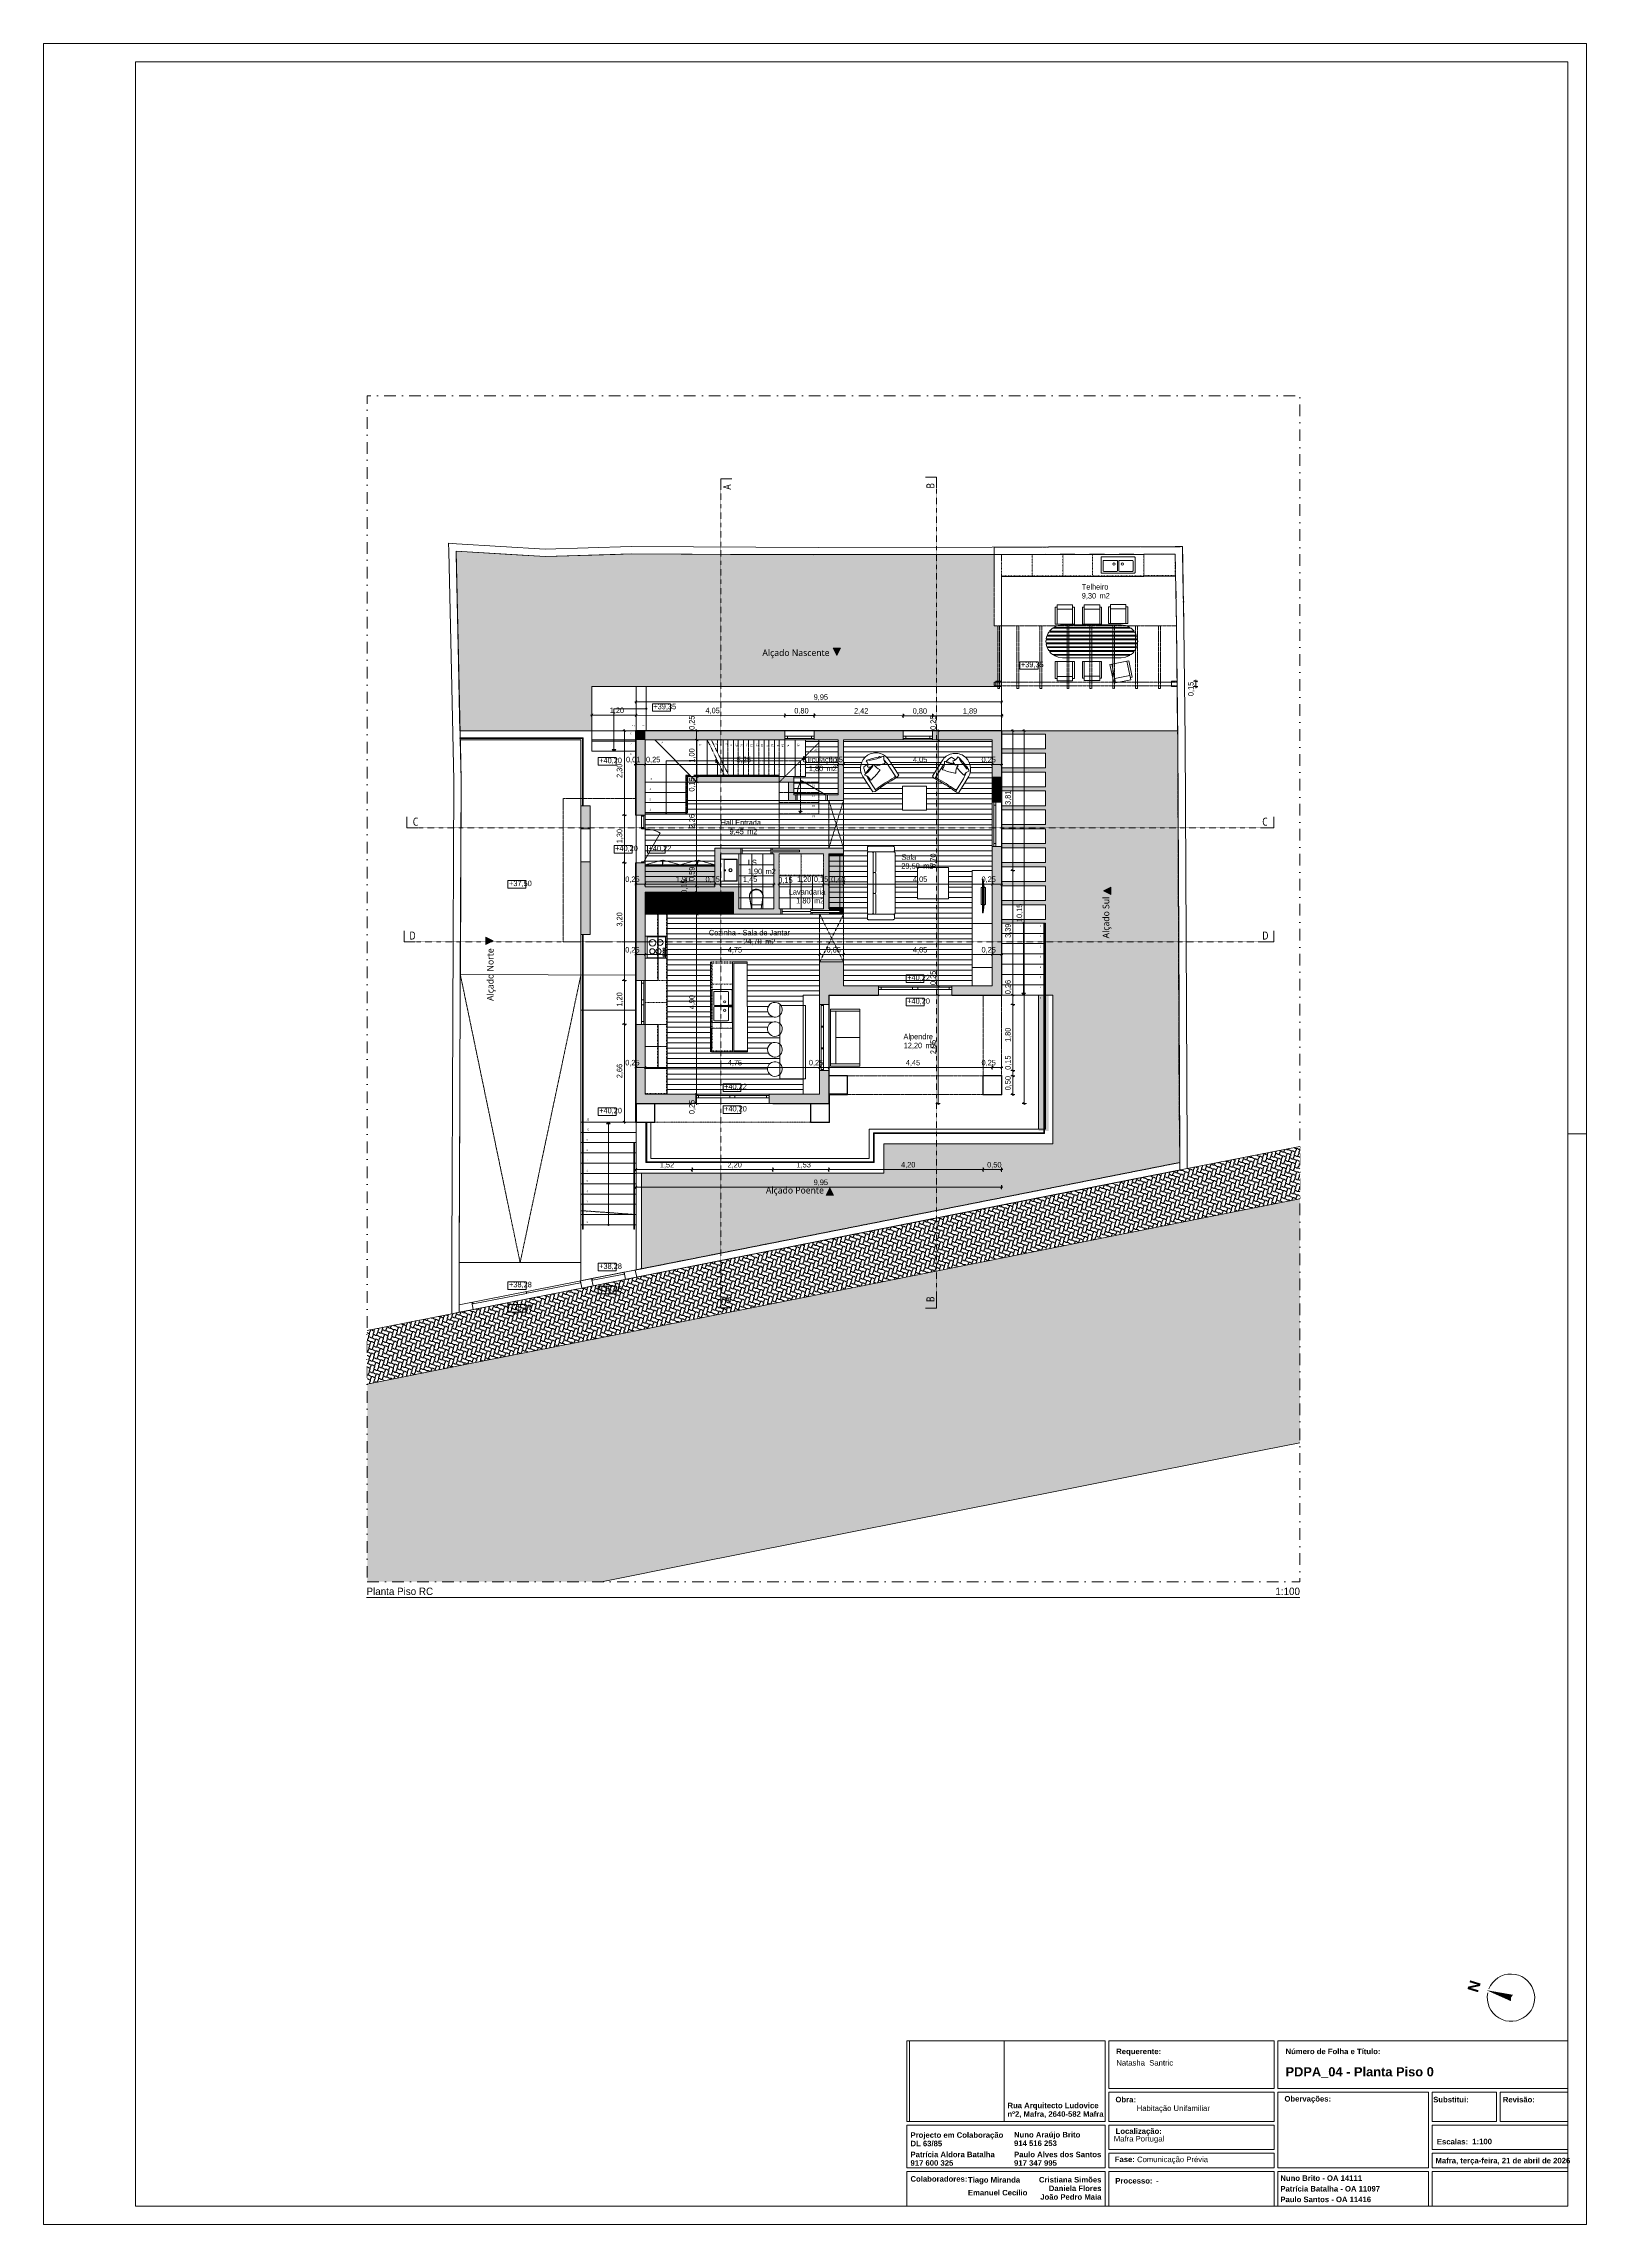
# Paper-space layout 'PDPA_04 - Planta Piso 0' of a CAD drawing. Header units: metres, sheet in millimetres. Extents: x 0 to 420, y 0 to 594.
# The model-space entities are those that its viewports show. They can reach past a viewport. Long polylines and large blocks are cut down to what shows.
import ezdxf
from ezdxf.enums import TextEntityAlignment as Align

# ---------------------------------------------------------------- set-up
doc = ezdxf.new("R2010")
doc.units = ezdxf.units.M
doc.header["$MEASUREMENT"] = 0
doc.header["$XCLIPFRAME"] = 2
doc.set_wipeout_variables(frame=1)
for name, pattern in [('Dashed', [0.423333, 0.211667, -0.211667]), ('Dot & Dashed', [0.670278, 0.3175, -0.176389, 0, -0.176389]), ('OTK - Tracejado', [0.08, 0.04, -0.04]), ('OTK - Traço Ponto', [0.2, 0.1, -0.05, 0, -0.05]), ('OTK - Traço Ponto CORTES_ALÇ', [0.6, 0.3, -0.15, 0, -0.15]), ('Wipeout_Contour', [1, 0, -1])]:
    doc.linetypes.add(name, pattern=pattern)
for name, color, linetype in [('00 - DESENHO 2D', 7, 'Continuous'), ('00 - TEXTO GERAL', 7, 'Continuous'), ('15 - IMAGENS', 7, 'Continuous'), ('15 - LAYOUT', 7, 'Continuous'), ('Planta Piso -1_1_00 - DESENHO 2D', 7, 'Continuous'), ('Planta Piso -1_1_01 - TERRENO PROPOSTO', 7, 'Continuous'), ('Planta Piso -1_1_06 - ESCADAS _ GUARDAS', 7, 'Continuous'), ('Planta Piso -1_1_07 - MUROS', 7, 'Continuous'), ('Planta Piso -1_1_14 - CORTES.Marcadores', 7, 'Continuous'), ('Planta Piso RC_1_0', 7, 'Continuous'), ('Planta Piso RC_1_00 - DESENHO 2D', 7, 'Continuous'), ('Planta Piso RC_1_01 - TERRENO PROPOSTO', 7, 'Continuous'), ('Planta Piso RC_1_02 - ESTRADAS', 7, 'Continuous'), ('Planta Piso RC_1_02 - PASSEIOS', 7, 'Continuous'), ('Planta Piso RC_1_03 - COBERTURA', 7, 'Continuous'), ('Planta Piso RC_1_03 - LAJES', 7, 'Continuous'), ('Planta Piso RC_1_04 - TECTO FALSO', 7, 'Continuous'), ('Planta Piso RC_1_05 - PAREDES..35', 7, 'Continuous'), ('Planta Piso RC_1_05 - PILAR', 7, 'Continuous'), ('Planta Piso RC_1_05 - VIGA', 7, 'Continuous'), ('Planta Piso RC_1_06 - ESCADA INTERIOR', 7, 'Continuous'), ('Planta Piso RC_1_06 - ESCADAS _ GUARDAS', 7, 'Continuous'), ('Planta Piso RC_1_06 - FORRA', 7, 'Continuous'), ('Planta Piso RC_1_06 - GUARDA_CORRIMÃO', 7, 'Continuous'), ('Planta Piso RC_1_07 - MUROS', 7, 'Continuous'), ('Planta Piso RC_1_08 - EQUIPAMENTO AMOVIVEL', 7, 'Continuous'), ('Planta Piso RC_1_08 - EQUIPAMENTO FIXO', 7, 'Continuous'), ('Planta Piso RC_1_11 - ZONA_ÁREA', 7, 'Continuous'), ('Planta Piso RC_1_12 - COTAS ALTIMÉTRICAS', 7, 'Continuous'), ('Planta Piso RC_1_12 - COTAS GERAIS', 7, 'Continuous'), ('Planta Piso RC_1_14 - ALÇADOS.Marcadores', 7, 'Continuous'), ('Planta Piso RC_1_14 - CORTES.Marcadores', 7, 'Continuous')]:
    doc.layers.add(name, color=color, linetype=linetype)
doc.layers.add('NonPlottable_15 - IMAGENS', color=7, linetype='Continuous', plot=False)
doc.styles.add('ESTILO_GERADO_1', font='ARIALN.TTF')
doc.styles.add('ESTILO_GERADO_14', font='arialbd.ttf')
doc.styles.add('ESTILO_GERADO_2', font='malgunsl.ttf')
doc.styles.add('ESTILO_GERADO_3', font='AGENCYR.TTF')
doc.styles.add('ESTILO_GERADO_4', font='malgunsl.ttf', dxfattribs={"width": 0.8})
doc.styles.add('ESTILO_GERADO_5', font='arial.ttf')
picture_1 = doc.add_image_def('image1.jpg', size_in_pixel=(423, 440))

# ---------------------------------------------------------------- blocks, each defined once
blk = doc.blocks.new('Built-in Drawing Title[3]', base_point=(87.9, 183.97))
at = {"layer": '15 - IMAGENS', "color": 7, "linetype": 'Continuous', "lineweight": 13, "ltscale": 1000}
blk.add_line((87.9, 170.77), (342.03, 170.77), dxfattribs=at)
at = {"layer": '15 - IMAGENS', "color": 7, "lineweight": 13, "style": 'ESTILO_GERADO_3'}
blk.add_attdef('AC_DrawingNumber', text='', height=2, dxfattribs=at).set_placement((87.9, 173.43), align=Align.TOP_LEFT)
blk.add_attdef('AC_DrawingName', text='', height=2, dxfattribs=at).set_placement((214.97, 173.97), align=Align.TOP_CENTER)
blk.add_attdef('AC_DrawingScale', text='', height=2, dxfattribs=at).set_placement((342.03, 173.43), align=Align.TOP_RIGHT)
blk = doc.blocks.new('*X142', base_point=(-110724.959, -72968.689))
at = {"layer": 'Planta Piso RC_1_02 - PASSEIOS', "color": 253, "linetype": 'Continuous', "lineweight": 9, "ltscale": 1000}
for p, q in [((-110692.302, -72939.641), (-110692.294, -72939.628)), ((-110692.302, -72939.641), (-110692.294, -72939.628)), ((-110692.207, -72939.671), (-110692.179, -72939.627)), ((-110692.207, -72939.671), (-110692.179, -72939.627)), ((-110692.179, -72939.627), (-110692.178, -72939.605)), ((-110692.179, -72939.627), (-110692.178, -72939.605)), ((-110692.152, -72939.602), (-110692.162, -72939.602)), ((-110692.152, -72939.602), (-110692.109, -72939.63)), ((-110692.109, -72939.63), (-110692.057, -72939.632)), ((-110692.082, -72939.605), (-110692.083, -72939.631)), ((-110692.082, -72939.605), (-110692.083, -72939.631)), ((-110692.057, -72939.632), (-110692.083, -72939.631)), ((-110692.082, -72939.605), (-110692.068, -72939.583)), ((-110692.082, -72939.605), (-110692.068, -72939.583)), ((-110692.057, -72939.632), (-110692.013, -72939.66)), ((-110692.057, -72939.632), (-110692.013, -72939.66)), ((-110691.972, -72939.565), (-110691.932, -72939.566)), ((-110691.957, -72939.562), (-110691.958, -72939.565)), ((-110691.957, -72939.562), (-110691.958, -72939.565)), ((-110691.932, -72939.566), (-110691.958, -72939.565)), ((-110691.932, -72939.566), (-110691.888, -72939.594)), ((-110691.932, -72939.566), (-110691.888, -72939.594)), ((-110691.891, -72939.664), (-110691.863, -72939.621)), ((-110691.888, -72939.594), (-110691.862, -72939.595)), ((-110691.888, -72939.594), (-110691.836, -72939.596)), ((-110691.863, -72939.621), (-110691.862, -72939.595)), ((-110691.836, -72939.596), (-110691.792, -72939.623)), ((-110691.792, -72939.623), (-110691.767, -72939.625)), ((-110691.769, -72939.524), (-110691.763, -72939.528)), ((-110691.769, -72939.524), (-110691.763, -72939.528)), ((-110691.768, -72939.65), (-110691.767, -72939.625)), ((-110691.768, -72939.65), (-110691.767, -72939.625)), ((-110691.766, -72939.599), (-110691.767, -72939.625)), ((-110691.766, -72939.599), (-110691.738, -72939.555)), ((-110691.763, -72939.528), (-110691.737, -72939.529)), ((-110691.763, -72939.528), (-110691.711, -72939.53)), ((-110691.738, -72939.555), (-110691.737, -72939.529)), ((-110691.711, -72939.53), (-110691.667, -72939.558)), ((-110691.672, -72939.68), (-110691.67, -72939.628)), ((-110691.67, -72939.628), (-110691.671, -72939.654)), ((-110691.67, -72939.628), (-110691.642, -72939.585)), ((-110691.67, -72939.628), (-110691.642, -72939.585)), ((-110691.667, -72939.558), (-110691.641, -72939.559)), ((-110691.642, -72939.585), (-110691.641, -72939.559)), ((-110691.642, -72939.585), (-110691.641, -72939.559)), ((-110691.64, -72939.533), (-110691.641, -72939.559)), ((-110691.64, -72939.533), (-110691.616, -72939.494)), ((-110691.575, -72939.658), (-110691.547, -72939.614)), ((-110691.575, -72939.658), (-110691.547, -72939.614)), ((-110691.557, -72939.483), (-110691.542, -72939.492)), ((-110691.547, -72939.614), (-110691.545, -72939.563)), ((-110691.547, -72939.614), (-110691.546, -72939.588)), ((-110691.545, -72939.563), (-110691.546, -72939.588)), ((-110691.52, -72939.589), (-110691.546, -72939.588)), ((-110691.545, -72939.563), (-110691.517, -72939.519)), ((-110691.545, -72939.563), (-110691.517, -72939.519)), ((-110691.542, -72939.492), (-110691.516, -72939.493)), ((-110691.52, -72939.589), (-110691.476, -72939.617)), ((-110691.517, -72939.519), (-110691.516, -72939.493)), ((-110691.517, -72939.519), (-110691.516, -72939.493)), ((-110691.516, -72939.474), (-110691.516, -72939.493)), ((-110691.476, -72939.617), (-110691.425, -72939.619)), ((-110691.449, -72939.592), (-110691.45, -72939.618)), ((-110691.449, -72939.592), (-110691.45, -72939.618)), ((-110691.425, -72939.619), (-110691.45, -72939.618)), ((-110691.449, -72939.592), (-110691.422, -72939.548)), ((-110691.449, -72939.592), (-110691.422, -72939.548)), ((-110691.425, -72939.619), (-110691.381, -72939.647)), ((-110691.425, -72939.619), (-110691.381, -72939.647)), ((-110691.422, -72939.548), (-110691.42, -72939.497)), ((-110691.422, -72939.548), (-110691.421, -72939.523)), ((-110691.42, -72939.497), (-110691.421, -72939.523)), ((-110691.395, -72939.524), (-110691.421, -72939.523)), ((-110691.42, -72939.497), (-110691.392, -72939.453)), ((-110691.42, -72939.497), (-110691.392, -72939.453)), ((-110691.395, -72939.524), (-110691.351, -72939.551)), ((-110691.392, -72939.453), (-110691.392, -72939.45)), ((-110691.392, -72939.453), (-110691.392, -72939.45)), ((-110691.351, -72939.551), (-110691.299, -72939.553)), ((-110691.324, -72939.526), (-110691.325, -72939.552)), ((-110691.324, -72939.526), (-110691.325, -72939.552)), ((-110691.299, -72939.553), (-110691.325, -72939.552)), ((-110691.324, -72939.526), (-110691.297, -72939.483)), ((-110691.324, -72939.526), (-110691.297, -72939.483)), ((-110691.299, -72939.553), (-110691.256, -72939.581)), ((-110691.299, -72939.553), (-110691.256, -72939.581)), ((-110691.297, -72939.483), (-110691.295, -72939.431)), ((-110691.297, -72939.483), (-110691.296, -72939.457)), ((-110691.295, -72939.431), (-110691.296, -72939.457)), ((-110691.27, -72939.458), (-110691.296, -72939.457)), ((-110691.295, -72939.431), (-110691.294, -72939.431)), ((-110691.295, -72939.431), (-110691.294, -72939.431)), ((-110691.27, -72939.458), (-110691.226, -72939.485)), ((-110691.258, -72939.652), (-110691.231, -72939.608)), ((-110691.256, -72939.581), (-110691.23, -72939.582)), ((-110691.256, -72939.581), (-110691.204, -72939.583)), ((-110691.231, -72939.608), (-110691.23, -72939.582)), ((-110691.226, -72939.485), (-110691.174, -72939.487)), ((-110691.204, -72939.583), (-110691.16, -72939.611)), ((-110691.199, -72939.461), (-110691.2, -72939.486)), ((-110691.199, -72939.461), (-110691.2, -72939.486)), ((-110691.174, -72939.487), (-110691.2, -72939.486)), ((-110691.199, -72939.461), (-110691.171, -72939.417)), ((-110691.199, -72939.461), (-110691.171, -72939.417)), ((-110691.174, -72939.487), (-110691.13, -72939.515)), ((-110691.174, -72939.487), (-110691.13, -72939.515)), ((-110691.171, -72939.417), (-110691.171, -72939.406)), ((-110691.171, -72939.417), (-110691.171, -72939.406)), ((-110691.16, -72939.611), (-110691.134, -72939.612)), ((-110691.135, -72939.637), (-110691.134, -72939.612)), ((-110691.135, -72939.637), (-110691.134, -72939.612)), ((-110691.134, -72939.399), (-110691.101, -72939.42)), ((-110691.133, -72939.586), (-110691.134, -72939.612)), ((-110691.133, -72939.586), (-110691.106, -72939.542)), ((-110691.13, -72939.515), (-110691.105, -72939.516)), ((-110691.13, -72939.515), (-110691.079, -72939.517)), ((-110691.106, -72939.542), (-110691.105, -72939.516)), ((-110691.101, -72939.42), (-110691.049, -72939.422)), ((-110691.079, -72939.517), (-110691.035, -72939.545)), ((-110691.074, -72939.395), (-110691.075, -72939.421)), ((-110691.074, -72939.395), (-110691.075, -72939.421)), ((-110691.049, -72939.422), (-110691.075, -72939.421)), ((-110691.074, -72939.395), (-110691.068, -72939.386)), ((-110691.074, -72939.395), (-110691.068, -72939.386)), ((-110691.049, -72939.422), (-110691.005, -72939.449)), ((-110691.049, -72939.422), (-110691.005, -72939.449)), ((-110691.04, -72939.667), (-110691.038, -72939.615)), ((-110691.038, -72939.615), (-110691.039, -72939.641)), ((-110691.038, -72939.615), (-110691.01, -72939.572)), ((-110691.038, -72939.615), (-110691.01, -72939.572)), ((-110691.035, -72939.545), (-110691.009, -72939.546)), ((-110691.01, -72939.572), (-110691.009, -72939.546)), ((-110691.01, -72939.572), (-110691.009, -72939.546)), ((-110691.008, -72939.52), (-110691.009, -72939.546)), ((-110691.008, -72939.52), (-110690.98, -72939.476)), ((-110691.005, -72939.449), (-110690.979, -72939.45)), ((-110691.005, -72939.449), (-110690.954, -72939.451)), ((-110690.98, -72939.476), (-110690.979, -72939.45)), ((-110690.954, -72939.451), (-110690.91, -72939.479)), ((-110690.942, -72939.645), (-110690.915, -72939.601)), ((-110690.942, -72939.645), (-110690.915, -72939.601)), ((-110690.922, -72939.357), (-110690.88, -72939.384)), ((-110690.922, -72939.357), (-110690.88, -72939.384)), ((-110690.915, -72939.601), (-110690.913, -72939.55)), ((-110690.915, -72939.601), (-110690.914, -72939.576)), ((-110690.913, -72939.55), (-110690.914, -72939.576)), ((-110690.888, -72939.577), (-110690.914, -72939.576)), ((-110690.913, -72939.55), (-110690.885, -72939.506)), ((-110690.913, -72939.55), (-110690.885, -72939.506)), ((-110690.91, -72939.479), (-110690.884, -72939.48)), ((-110690.888, -72939.577), (-110690.844, -72939.604)), ((-110690.885, -72939.506), (-110690.884, -72939.48)), ((-110690.885, -72939.506), (-110690.884, -72939.48)), ((-110690.883, -72939.454), (-110690.884, -72939.48)), ((-110690.883, -72939.454), (-110690.855, -72939.41)), ((-110690.88, -72939.384), (-110690.854, -72939.385)), ((-110690.88, -72939.384), (-110690.828, -72939.386)), ((-110690.855, -72939.41), (-110690.854, -72939.385)), ((-110690.844, -72939.604), (-110690.792, -72939.606)), ((-110690.828, -72939.386), (-110690.785, -72939.413)), ((-110690.817, -72939.579), (-110690.818, -72939.605)), ((-110690.817, -72939.579), (-110690.818, -72939.605)), ((-110690.792, -72939.606), (-110690.818, -72939.605)), ((-110690.817, -72939.579), (-110690.789, -72939.536)), ((-110690.817, -72939.579), (-110690.789, -72939.536)), ((-110690.792, -72939.606), (-110690.757, -72939.629)), ((-110690.792, -72939.606), (-110690.757, -72939.629)), ((-110690.789, -72939.536), (-110690.787, -72939.484)), ((-110690.789, -72939.536), (-110690.788, -72939.51)), ((-110690.787, -72939.484), (-110690.788, -72939.51)), ((-110690.763, -72939.511), (-110690.788, -72939.51)), ((-110690.787, -72939.484), (-110690.76, -72939.44)), ((-110690.787, -72939.484), (-110690.76, -72939.44)), ((-110690.785, -72939.413), (-110690.759, -72939.414)), ((-110690.763, -72939.511), (-110690.757, -72939.515)), ((-110690.76, -72939.44), (-110690.759, -72939.414)), ((-110690.76, -72939.44), (-110690.759, -72939.414)), ((-110690.758, -72939.388), (-110690.759, -72939.414)), ((-110690.758, -72939.388), (-110690.757, -72939.386)), ((-110695.326, -72940.272), (-110695.298, -72940.228)), ((-110695.326, -72940.272), (-110695.298, -72940.228)), ((-110695.298, -72940.228), (-110695.298, -72940.221)), ((-110695.298, -72940.228), (-110695.298, -72940.221)), ((-110695.203, -72940.258), (-110695.201, -72940.206)), ((-110695.201, -72940.206), (-110695.202, -72940.232)), ((-110695.201, -72940.206), (-110695.198, -72940.201)), ((-110695.201, -72940.206), (-110695.198, -72940.201)), ((-110695.105, -72940.236), (-110695.078, -72940.192)), ((-110695.105, -72940.236), (-110695.078, -72940.192)), ((-110695.078, -72940.192), (-110695.077, -72940.178)), ((-110695.078, -72940.192), (-110695.077, -72940.178)), ((-110695.045, -72940.171), (-110695.007, -72940.195)), ((-110695.007, -72940.195), (-110694.955, -72940.197)), ((-110694.98, -72940.17), (-110694.981, -72940.196)), ((-110694.98, -72940.17), (-110694.981, -72940.196)), ((-110694.955, -72940.197), (-110694.981, -72940.196)), ((-110694.98, -72940.17), (-110694.972, -72940.157)), ((-110694.98, -72940.17), (-110694.972, -72940.157)), ((-110694.955, -72940.197), (-110694.912, -72940.225)), ((-110694.955, -72940.197), (-110694.912, -72940.225)), ((-110694.912, -72940.225), (-110694.886, -72940.226)), ((-110694.912, -72940.225), (-110694.86, -72940.227)), ((-110694.887, -72940.252), (-110694.886, -72940.226)), ((-110694.86, -72940.227), (-110694.816, -72940.254)), ((-110694.83, -72940.131), (-110694.84, -72940.131)), ((-110694.84, -72940.131), (-110694.83, -72940.131)), ((-110694.83, -72940.131), (-110694.786, -72940.159)), ((-110694.83, -72940.131), (-110694.786, -72940.159)), ((-110694.789, -72940.23), (-110694.79, -72940.255)), ((-110694.789, -72940.23), (-110694.762, -72940.186)), ((-110694.786, -72940.159), (-110694.761, -72940.16)), ((-110694.786, -72940.159), (-110694.735, -72940.161)), ((-110694.762, -72940.186), (-110694.761, -72940.16)), ((-110694.735, -72940.161), (-110694.691, -72940.189)), ((-110694.694, -72940.259), (-110694.666, -72940.215)), ((-110694.694, -72940.259), (-110694.666, -72940.215)), ((-110694.691, -72940.189), (-110694.665, -72940.19)), ((-110694.666, -72940.215), (-110694.665, -72940.19)), ((-110694.666, -72940.215), (-110694.665, -72940.19)), ((-110694.664, -72940.164), (-110694.665, -72940.19)), ((-110694.664, -72940.164), (-110694.636, -72940.12)), ((-110694.651, -72940.093), (-110694.635, -72940.094)), ((-110694.651, -72940.093), (-110694.609, -72940.095)), ((-110694.636, -72940.12), (-110694.635, -72940.094)), ((-110694.609, -72940.095), (-110694.566, -72940.123)), ((-110694.571, -72940.245), (-110694.569, -72940.193)), ((-110694.571, -72940.245), (-110694.57, -72940.219)), ((-110694.569, -72940.193), (-110694.57, -72940.219)), ((-110694.544, -72940.22), (-110694.57, -72940.219)), ((-110694.569, -72940.193), (-110694.541, -72940.15)), ((-110694.569, -72940.193), (-110694.541, -72940.15)), ((-110694.566, -72940.123), (-110694.54, -72940.124)), ((-110694.544, -72940.22), (-110694.5, -72940.248)), ((-110694.541, -72940.15), (-110694.54, -72940.124)), ((-110694.541, -72940.15), (-110694.54, -72940.124)), ((-110694.539, -72940.098), (-110694.54, -72940.124)), ((-110694.539, -72940.098), (-110694.52, -72940.067)), ((-110694.473, -72940.223), (-110694.474, -72940.249)), ((-110694.473, -72940.223), (-110694.474, -72940.249)), ((-110694.473, -72940.223), (-110694.445, -72940.179)), ((-110694.473, -72940.223), (-110694.445, -72940.179)), ((-110694.447, -72940.053), (-110694.441, -72940.057)), ((-110694.445, -72940.179), (-110694.443, -72940.128)), ((-110694.445, -72940.179), (-110694.444, -72940.153)), ((-110694.443, -72940.128), (-110694.444, -72940.153)), ((-110694.418, -72940.154), (-110694.444, -72940.153)), ((-110694.443, -72940.128), (-110694.416, -72940.084)), ((-110694.443, -72940.128), (-110694.416, -72940.084)), ((-110694.441, -72940.057), (-110694.415, -72940.058)), ((-110694.418, -72940.154), (-110694.375, -72940.182)), ((-110694.416, -72940.084), (-110694.415, -72940.058)), ((-110694.416, -72940.084), (-110694.415, -72940.058)), ((-110694.414, -72940.047), (-110694.415, -72940.058)), ((-110694.375, -72940.182), (-110694.323, -72940.184)), ((-110694.348, -72940.157), (-110694.349, -72940.183)), ((-110694.348, -72940.157), (-110694.349, -72940.183)), ((-110694.323, -72940.184), (-110694.349, -72940.183)), ((-110694.348, -72940.157), (-110694.32, -72940.114)), ((-110694.348, -72940.157), (-110694.32, -72940.114)), ((-110694.323, -72940.184), (-110694.279, -72940.212)), ((-110694.323, -72940.184), (-110694.279, -72940.212)), ((-110694.32, -72940.114), (-110694.318, -72940.062)), ((-110694.32, -72940.114), (-110694.319, -72940.088)), ((-110694.318, -72940.062), (-110694.319, -72940.088)), ((-110694.293, -72940.089), (-110694.319, -72940.088)), ((-110694.318, -72940.062), (-110694.294, -72940.023)), ((-110694.318, -72940.062), (-110694.294, -72940.023)), ((-110694.293, -72940.089), (-110694.25, -72940.116)), ((-110694.279, -72940.212), (-110694.253, -72940.213)), ((-110694.279, -72940.212), (-110694.228, -72940.214)), ((-110694.254, -72940.239), (-110694.253, -72940.213)), ((-110694.25, -72940.116), (-110694.198, -72940.118)), ((-110694.228, -72940.214), (-110694.184, -72940.242)), ((-110694.223, -72940.091), (-110694.224, -72940.117)), ((-110694.223, -72940.091), (-110694.224, -72940.117)), ((-110694.198, -72940.118), (-110694.224, -72940.117)), ((-110694.223, -72940.091), (-110694.195, -72940.048)), ((-110694.223, -72940.091), (-110694.195, -72940.048)), ((-110694.198, -72940.118), (-110694.154, -72940.146)), ((-110694.198, -72940.118), (-110694.154, -72940.146)), ((-110694.195, -72940.048), (-110694.193, -72940.003)), ((-110694.195, -72940.048), (-110694.194, -72940.022)), ((-110694.193, -72940.003), (-110694.194, -72940.022)), ((-110694.168, -72940.023), (-110694.194, -72940.022)), ((-110694.168, -72940.023), (-110694.124, -72940.051)), ((-110694.157, -72940.217), (-110694.158, -72940.243)), ((-110694.157, -72940.217), (-110694.129, -72940.173)), ((-110694.154, -72940.146), (-110694.128, -72940.147)), ((-110694.154, -72940.146), (-110694.102, -72940.148)), ((-110694.129, -72940.173), (-110694.128, -72940.147)), ((-110694.124, -72940.051), (-110694.073, -72940.053)), ((-110694.102, -72940.148), (-110694.059, -72940.176)), ((-110694.097, -72940.026), (-110694.099, -72940.052)), ((-110694.097, -72940.026), (-110694.099, -72940.052)), ((-110694.073, -72940.053), (-110694.099, -72940.052)), ((-110694.097, -72940.026), (-110694.07, -72939.982)), ((-110694.097, -72940.026), (-110694.07, -72939.982)), ((-110694.073, -72940.053), (-110694.029, -72940.08)), ((-110694.073, -72940.053), (-110694.029, -72940.08)), ((-110694.07, -72939.982), (-110694.07, -72939.979)), ((-110694.07, -72939.982), (-110694.07, -72939.979)), ((-110694.061, -72940.246), (-110694.034, -72940.203)), ((-110694.061, -72940.246), (-110694.034, -72940.203)), ((-110694.059, -72940.176), (-110694.033, -72940.177)), ((-110694.034, -72940.203), (-110694.033, -72940.177)), ((-110694.034, -72940.203), (-110694.033, -72940.177)), ((-110694.032, -72940.151), (-110694.033, -72940.177)), ((-110694.032, -72940.151), (-110694.004, -72940.107)), ((-110694.029, -72940.08), (-110694.003, -72940.081)), ((-110694.029, -72940.08), (-110693.977, -72940.082)), ((-110694.023, -72939.969), (-110693.999, -72939.985)), ((-110694.004, -72940.107), (-110694.003, -72940.081)), ((-110693.999, -72939.985), (-110693.947, -72939.987)), ((-110693.977, -72940.082), (-110693.933, -72940.11)), ((-110693.972, -72939.96), (-110693.973, -72939.986)), ((-110693.972, -72939.96), (-110693.973, -72939.986)), ((-110693.947, -72939.987), (-110693.973, -72939.986)), ((-110693.972, -72939.96), (-110693.972, -72939.959)), ((-110693.972, -72939.96), (-110693.972, -72939.959)), ((-110693.947, -72939.987), (-110693.904, -72940.014)), ((-110693.947, -72939.987), (-110693.904, -72940.014)), ((-110693.938, -72940.232), (-110693.936, -72940.181)), ((-110693.938, -72940.232), (-110693.937, -72940.206)), ((-110693.936, -72940.181), (-110693.937, -72940.206)), ((-110693.911, -72940.207), (-110693.937, -72940.206)), ((-110693.936, -72940.181), (-110693.909, -72940.137)), ((-110693.936, -72940.181), (-110693.909, -72940.137)), ((-110693.933, -72940.11), (-110693.908, -72940.111)), ((-110693.911, -72940.207), (-110693.868, -72940.235)), ((-110693.909, -72940.137), (-110693.908, -72940.111)), ((-110693.909, -72940.137), (-110693.908, -72940.111)), ((-110693.906, -72940.085), (-110693.908, -72940.111)), ((-110693.906, -72940.085), (-110693.879, -72940.041)), ((-110693.904, -72940.014), (-110693.878, -72940.015)), ((-110693.904, -72940.014), (-110693.852, -72940.016)), ((-110693.879, -72940.041), (-110693.878, -72940.015)), ((-110693.852, -72940.016), (-110693.808, -72940.044)), ((-110693.841, -72940.21), (-110693.842, -72940.236)), ((-110693.841, -72940.21), (-110693.842, -72940.236)), ((-110693.841, -72940.21), (-110693.813, -72940.166)), ((-110693.841, -72940.21), (-110693.813, -72940.166)), ((-110693.813, -72940.166), (-110693.811, -72940.115)), ((-110693.813, -72940.166), (-110693.812, -72940.141)), ((-110693.812, -72939.928), (-110693.779, -72939.949)), ((-110693.812, -72939.928), (-110693.779, -72939.949)), ((-110693.811, -72940.115), (-110693.812, -72940.141)), ((-110693.786, -72940.142), (-110693.812, -72940.141)), ((-110693.811, -72940.115), (-110693.783, -72940.071)), ((-110693.811, -72940.115), (-110693.783, -72940.071)), ((-110693.808, -72940.044), (-110693.782, -72940.045)), ((-110693.786, -72940.142), (-110693.742, -72940.169)), ((-110693.783, -72940.071), (-110693.782, -72940.045)), ((-110693.783, -72940.071), (-110693.782, -72940.045)), ((-110693.781, -72940.019), (-110693.782, -72940.045)), ((-110693.781, -72940.019), (-110693.754, -72939.975)), ((-110693.779, -72939.949), (-110693.753, -72939.95)), ((-110693.779, -72939.949), (-110693.727, -72939.951)), ((-110693.754, -72939.975), (-110693.753, -72939.95)), ((-110693.742, -72940.169), (-110693.691, -72940.171)), ((-110693.727, -72939.951), (-110693.683, -72939.978)), ((-110693.716, -72940.144), (-110693.717, -72940.17)), ((-110693.716, -72940.144), (-110693.717, -72940.17)), ((-110693.691, -72940.171), (-110693.717, -72940.17)), ((-110693.716, -72940.144), (-110693.688, -72940.101)), ((-110693.716, -72940.144), (-110693.688, -72940.101)), ((-110693.691, -72940.171), (-110693.647, -72940.199)), ((-110693.691, -72940.171), (-110693.647, -72940.199)), ((-110693.688, -72940.101), (-110693.686, -72940.049)), ((-110693.688, -72940.101), (-110693.687, -72940.075)), ((-110693.686, -72940.049), (-110693.687, -72940.075)), ((-110693.661, -72940.076), (-110693.687, -72940.075)), ((-110693.686, -72940.049), (-110693.658, -72940.005)), ((-110693.686, -72940.049), (-110693.658, -72940.005)), ((-110693.683, -72939.978), (-110693.657, -72939.979)), ((-110693.661, -72940.076), (-110693.617, -72940.103)), ((-110693.658, -72940.005), (-110693.657, -72939.979)), ((-110693.658, -72940.005), (-110693.657, -72939.979)), ((-110693.656, -72939.953), (-110693.657, -72939.979)), ((-110693.656, -72939.953), (-110693.629, -72939.91)), ((-110693.65, -72940.27), (-110693.622, -72940.226)), ((-110693.647, -72940.199), (-110693.621, -72940.2)), ((-110693.647, -72940.199), (-110693.595, -72940.201)), ((-110693.629, -72939.91), (-110693.628, -72939.891)), ((-110693.622, -72940.226), (-110693.621, -72940.2)), ((-110693.617, -72940.103), (-110693.565, -72940.106)), ((-110693.6, -72939.886), (-110693.558, -72939.912)), ((-110693.595, -72940.201), (-110693.551, -72940.229)), ((-110693.59, -72940.079), (-110693.591, -72940.104)), ((-110693.59, -72940.079), (-110693.591, -72940.104)), ((-110693.565, -72940.106), (-110693.591, -72940.104)), ((-110693.59, -72940.079), (-110693.563, -72940.035)), ((-110693.59, -72940.079), (-110693.563, -72940.035)), ((-110693.565, -72940.106), (-110693.522, -72940.133)), ((-110693.565, -72940.106), (-110693.522, -72940.133)), ((-110693.563, -72940.035), (-110693.561, -72939.983)), ((-110693.563, -72940.035), (-110693.562, -72940.009)), ((-110693.561, -72939.983), (-110693.562, -72940.009)), ((-110693.536, -72940.01), (-110693.562, -72940.009)), ((-110693.561, -72939.983), (-110693.533, -72939.939)), ((-110693.561, -72939.983), (-110693.533, -72939.939)), ((-110693.558, -72939.912), (-110693.532, -72939.913)), ((-110693.551, -72940.229), (-110693.526, -72940.23)), ((-110693.536, -72940.01), (-110693.492, -72940.038)), ((-110693.533, -72939.939), (-110693.532, -72939.913)), ((-110693.533, -72939.939), (-110693.532, -72939.913)), ((-110693.531, -72939.888), (-110693.532, -72939.913)), ((-110693.531, -72939.888), (-110693.52, -72939.87)), ((-110693.527, -72940.256), (-110693.526, -72940.23)), ((-110693.527, -72940.256), (-110693.526, -72940.23)), ((-110693.525, -72940.204), (-110693.526, -72940.23)), ((-110693.525, -72940.204), (-110693.497, -72940.16)), ((-110693.522, -72940.133), (-110693.496, -72940.134)), ((-110693.522, -72940.133), (-110693.47, -72940.135)), ((-110693.497, -72940.16), (-110693.496, -72940.134)), ((-110693.492, -72940.038), (-110693.44, -72940.04)), ((-110693.47, -72940.135), (-110693.426, -72940.163)), ((-110693.465, -72940.013), (-110693.466, -72940.039)), ((-110693.465, -72940.013), (-110693.466, -72940.039)), ((-110693.44, -72940.04), (-110693.466, -72940.039)), ((-110693.465, -72940.013), (-110693.438, -72939.969)), ((-110693.465, -72940.013), (-110693.438, -72939.969)), ((-110693.44, -72940.04), (-110693.397, -72940.067)), ((-110693.44, -72940.04), (-110693.397, -72940.067)), ((-110693.438, -72939.969), (-110693.435, -72939.917)), ((-110693.438, -72939.969), (-110693.436, -72939.943)), ((-110693.435, -72939.917), (-110693.436, -72939.943)), ((-110693.411, -72939.944), (-110693.436, -72939.943)), ((-110693.435, -72939.917), (-110693.408, -72939.874)), ((-110693.435, -72939.917), (-110693.408, -72939.874)), ((-110693.429, -72940.233), (-110693.401, -72940.19)), ((-110693.429, -72940.233), (-110693.401, -72940.19)), ((-110693.426, -72940.163), (-110693.4, -72940.164)), ((-110693.411, -72939.944), (-110693.367, -72939.972)), ((-110693.408, -72939.874), (-110693.407, -72939.848)), ((-110693.408, -72939.874), (-110693.407, -72939.848)), ((-110693.401, -72940.19), (-110693.4, -72940.164)), ((-110693.401, -72940.19), (-110693.4, -72940.164)), ((-110693.399, -72940.138), (-110693.4, -72940.164)), ((-110693.399, -72940.138), (-110693.372, -72940.094)), ((-110693.397, -72940.067), (-110693.371, -72940.068)), ((-110693.397, -72940.067), (-110693.345, -72940.069)), ((-110693.372, -72940.094), (-110693.371, -72940.068)), ((-110693.367, -72939.972), (-110693.315, -72939.974)), ((-110693.345, -72940.069), (-110693.301, -72940.097)), ((-110693.34, -72939.947), (-110693.341, -72939.973)), ((-110693.34, -72939.947), (-110693.341, -72939.973)), ((-110693.315, -72939.974), (-110693.341, -72939.973)), ((-110693.34, -72939.947), (-110693.312, -72939.903)), ((-110693.34, -72939.947), (-110693.312, -72939.903)), ((-110693.334, -72940.263), (-110693.306, -72940.219)), ((-110693.334, -72940.263), (-110693.306, -72940.219)), ((-110693.315, -72939.974), (-110693.271, -72940.002)), ((-110693.315, -72939.974), (-110693.271, -72940.002)), ((-110693.312, -72939.903), (-110693.31, -72939.852)), ((-110693.312, -72939.903), (-110693.311, -72939.877)), ((-110693.31, -72939.852), (-110693.311, -72939.877)), ((-110693.285, -72939.878), (-110693.311, -72939.877)), ((-110693.31, -72939.852), (-110693.294, -72939.825)), ((-110693.31, -72939.852), (-110693.294, -72939.825)), ((-110693.306, -72940.219), (-110693.304, -72940.168)), ((-110693.306, -72940.219), (-110693.305, -72940.194)), ((-110693.304, -72940.168), (-110693.305, -72940.194)), ((-110693.279, -72940.195), (-110693.305, -72940.194)), ((-110693.304, -72940.168), (-110693.276, -72940.124)), ((-110693.304, -72940.168), (-110693.276, -72940.124)), ((-110693.301, -72940.097), (-110693.275, -72940.098)), ((-110693.285, -72939.878), (-110693.242, -72939.906)), ((-110693.279, -72940.195), (-110693.235, -72940.222)), ((-110693.276, -72940.124), (-110693.275, -72940.098)), ((-110693.276, -72940.124), (-110693.275, -72940.098)), ((-110693.274, -72940.072), (-110693.275, -72940.098)), ((-110693.274, -72940.072), (-110693.247, -72940.028)), ((-110693.271, -72940.002), (-110693.246, -72940.003)), ((-110693.271, -72940.002), (-110693.22, -72940.004)), ((-110693.247, -72940.028), (-110693.246, -72940.003)), ((-110693.242, -72939.906), (-110693.19, -72939.908)), ((-110693.235, -72940.222), (-110693.184, -72940.224)), ((-110693.22, -72940.004), (-110693.176, -72940.031)), ((-110693.215, -72939.881), (-110693.216, -72939.907)), ((-110693.215, -72939.881), (-110693.216, -72939.907)), ((-110693.19, -72939.908), (-110693.216, -72939.907)), ((-110693.215, -72939.881), (-110693.187, -72939.837)), ((-110693.215, -72939.881), (-110693.187, -72939.837)), ((-110693.208, -72940.197), (-110693.209, -72940.223)), ((-110693.208, -72940.197), (-110693.209, -72940.223)), ((-110693.184, -72940.224), (-110693.209, -72940.223)), ((-110693.208, -72940.197), (-110693.181, -72940.154)), ((-110693.208, -72940.197), (-110693.181, -72940.154)), ((-110693.19, -72939.908), (-110693.146, -72939.936)), ((-110693.19, -72939.908), (-110693.146, -72939.936)), ((-110693.187, -72939.837), (-110693.186, -72939.804)), ((-110693.187, -72939.837), (-110693.186, -72939.812)), ((-110693.186, -72939.804), (-110693.186, -72939.812)), ((-110693.16, -72939.813), (-110693.186, -72939.812)), ((-110693.184, -72940.224), (-110693.14, -72940.252)), ((-110693.184, -72940.224), (-110693.14, -72940.252)), ((-110693.181, -72940.154), (-110693.179, -72940.102)), ((-110693.181, -72940.154), (-110693.18, -72940.128)), ((-110693.179, -72940.102), (-110693.18, -72940.128)), ((-110693.154, -72940.129), (-110693.18, -72940.128)), ((-110693.179, -72940.102), (-110693.151, -72940.058)), ((-110693.179, -72940.102), (-110693.151, -72940.058)), ((-110693.176, -72940.031), (-110693.15, -72940.032)), ((-110693.16, -72939.813), (-110693.117, -72939.84)), ((-110693.154, -72940.129), (-110693.11, -72940.156)), ((-110693.151, -72940.058), (-110693.15, -72940.032)), ((-110693.151, -72940.058), (-110693.15, -72940.032)), ((-110693.149, -72940.006), (-110693.15, -72940.032)), ((-110693.149, -72940.006), (-110693.121, -72939.963)), ((-110693.146, -72939.936), (-110693.12, -72939.937)), ((-110693.146, -72939.936), (-110693.094, -72939.938)), ((-110693.121, -72939.963), (-110693.12, -72939.937)), ((-110693.117, -72939.84), (-110693.065, -72939.842)), ((-110693.11, -72940.156), (-110693.058, -72940.158)), ((-110693.094, -72939.938), (-110693.051, -72939.965)), ((-110693.09, -72939.815), (-110693.091, -72939.841)), ((-110693.09, -72939.815), (-110693.091, -72939.841)), ((-110693.065, -72939.842), (-110693.091, -72939.841)), ((-110693.09, -72939.815), (-110693.068, -72939.781)), ((-110693.09, -72939.815), (-110693.068, -72939.781)), ((-110693.083, -72940.132), (-110693.084, -72940.157)), ((-110693.083, -72940.132), (-110693.084, -72940.157)), ((-110693.058, -72940.158), (-110693.084, -72940.157)), ((-110693.083, -72940.132), (-110693.056, -72940.088)), ((-110693.083, -72940.132), (-110693.056, -72940.088)), ((-110693.065, -72939.842), (-110693.021, -72939.87)), ((-110693.065, -72939.842), (-110693.021, -72939.87)), ((-110693.058, -72940.158), (-110693.015, -72940.186)), ((-110693.058, -72940.158), (-110693.015, -72940.186)), ((-110693.056, -72940.088), (-110693.053, -72940.036)), ((-110693.056, -72940.088), (-110693.055, -72940.062)), ((-110693.053, -72940.036), (-110693.055, -72940.062)), ((-110693.029, -72940.063), (-110693.055, -72940.062)), ((-110693.053, -72940.036), (-110693.026, -72939.992)), ((-110693.053, -72940.036), (-110693.026, -72939.992)), ((-110693.051, -72939.965), (-110693.025, -72939.966)), ((-110693.029, -72940.063), (-110692.985, -72940.091)), ((-110693.026, -72939.992), (-110693.025, -72939.966)), ((-110693.026, -72939.992), (-110693.025, -72939.966)), ((-110693.024, -72939.941), (-110693.025, -72939.966)), ((-110693.024, -72939.941), (-110692.996, -72939.897)), ((-110693.021, -72939.87), (-110692.995, -72939.871)), ((-110693.021, -72939.87), (-110692.969, -72939.872)), ((-110693.017, -72940.257), (-110692.99, -72940.213)), ((-110693.015, -72940.186), (-110692.989, -72940.187)), ((-110693.015, -72940.186), (-110692.963, -72940.188)), ((-110693.002, -72939.768), (-110692.991, -72939.774)), ((-110692.996, -72939.897), (-110692.995, -72939.871)), ((-110692.991, -72939.774), (-110692.94, -72939.776)), ((-110692.99, -72940.213), (-110692.989, -72940.187)), ((-110692.985, -72940.091), (-110692.933, -72940.093)), ((-110692.969, -72939.872), (-110692.926, -72939.9)), ((-110692.965, -72939.761), (-110692.965, -72939.775)), ((-110692.965, -72939.761), (-110692.965, -72939.775)), ((-110692.94, -72939.776), (-110692.965, -72939.775)), ((-110692.963, -72940.188), (-110692.919, -72940.216)), ((-110692.958, -72940.066), (-110692.959, -72940.092)), ((-110692.958, -72940.066), (-110692.959, -72940.092)), ((-110692.933, -72940.093), (-110692.959, -72940.092)), ((-110692.958, -72940.066), (-110692.93, -72940.022)), ((-110692.958, -72940.066), (-110692.93, -72940.022)), ((-110692.94, -72939.776), (-110692.896, -72939.804)), ((-110692.94, -72939.776), (-110692.896, -72939.804)), ((-110692.933, -72940.093), (-110692.889, -72940.12)), ((-110692.933, -72940.093), (-110692.889, -72940.12)), ((-110692.93, -72940.022), (-110692.928, -72939.97)), ((-110692.93, -72940.022), (-110692.929, -72939.996)), ((-110692.928, -72939.97), (-110692.929, -72939.996)), ((-110692.903, -72939.997), (-110692.929, -72939.996)), ((-110692.928, -72939.97), (-110692.901, -72939.926)), ((-110692.928, -72939.97), (-110692.901, -72939.926)), ((-110692.926, -72939.9), (-110692.9, -72939.901)), ((-110692.919, -72940.216), (-110692.893, -72940.217)), ((-110692.903, -72939.997), (-110692.86, -72940.025)), ((-110692.901, -72939.926), (-110692.9, -72939.901)), ((-110692.901, -72939.926), (-110692.9, -72939.901)), ((-110692.899, -72939.875), (-110692.9, -72939.901)), ((-110692.899, -72939.875), (-110692.871, -72939.831)), ((-110692.896, -72939.804), (-110692.87, -72939.805)), ((-110692.896, -72939.804), (-110692.844, -72939.806)), ((-110692.894, -72940.243), (-110692.893, -72940.217)), ((-110692.894, -72940.243), (-110692.893, -72940.217)), ((-110692.892, -72940.191), (-110692.893, -72940.217)), ((-110692.892, -72940.191), (-110692.865, -72940.147)), ((-110692.889, -72940.12), (-110692.864, -72940.121)), ((-110692.889, -72940.12), (-110692.838, -72940.122)), ((-110692.871, -72939.831), (-110692.87, -72939.805)), ((-110692.865, -72940.147), (-110692.864, -72940.121)), ((-110692.86, -72940.025), (-110692.808, -72940.027)), ((-110692.844, -72939.806), (-110692.8, -72939.834)), ((-110692.838, -72940.122), (-110692.794, -72940.15)), ((-110692.833, -72940), (-110692.834, -72940.026)), ((-110692.833, -72940), (-110692.834, -72940.026)), ((-110692.808, -72940.027), (-110692.834, -72940.026)), ((-110692.833, -72940), (-110692.805, -72939.956)), ((-110692.833, -72940), (-110692.805, -72939.956)), ((-110692.808, -72940.027), (-110692.764, -72940.054)), ((-110692.808, -72940.027), (-110692.764, -72940.054)), ((-110692.805, -72939.956), (-110692.803, -72939.904)), ((-110692.805, -72939.956), (-110692.804, -72939.93)), ((-110692.803, -72939.904), (-110692.804, -72939.93)), ((-110692.778, -72939.931), (-110692.804, -72939.93)), ((-110692.803, -72939.904), (-110692.776, -72939.861)), ((-110692.803, -72939.904), (-110692.776, -72939.861)), ((-110692.8, -72939.834), (-110692.774, -72939.835)), ((-110692.799, -72940.272), (-110692.797, -72940.221)), ((-110692.797, -72940.221), (-110692.798, -72940.246)), ((-110692.797, -72940.221), (-110692.769, -72940.177)), ((-110692.797, -72940.221), (-110692.769, -72940.177)), ((-110692.794, -72940.15), (-110692.768, -72940.151)), ((-110692.79, -72939.726), (-110692.771, -72939.738)), ((-110692.79, -72939.726), (-110692.771, -72939.738)), ((-110692.778, -72939.931), (-110692.735, -72939.959)), ((-110692.776, -72939.861), (-110692.774, -72939.835)), ((-110692.776, -72939.861), (-110692.774, -72939.835)), ((-110692.773, -72939.809), (-110692.774, -72939.835)), ((-110692.773, -72939.809), (-110692.746, -72939.765)), ((-110692.771, -72939.738), (-110692.745, -72939.739)), ((-110692.771, -72939.738), (-110692.719, -72939.74)), ((-110692.769, -72940.177), (-110692.768, -72940.151)), ((-110692.769, -72940.177), (-110692.768, -72940.151)), ((-110692.767, -72940.125), (-110692.768, -72940.151)), ((-110692.767, -72940.125), (-110692.739, -72940.081)), ((-110692.764, -72940.054), (-110692.738, -72940.055)), ((-110692.764, -72940.054), (-110692.712, -72940.057)), ((-110692.746, -72939.765), (-110692.745, -72939.739)), ((-110692.739, -72940.081), (-110692.738, -72940.055)), ((-110692.735, -72939.959), (-110692.683, -72939.961)), ((-110692.719, -72939.74), (-110692.675, -72939.768)), ((-110692.712, -72940.057), (-110692.669, -72940.084)), ((-110692.708, -72939.934), (-110692.709, -72939.96)), ((-110692.708, -72939.934), (-110692.709, -72939.96)), ((-110692.683, -72939.961), (-110692.709, -72939.96)), ((-110692.708, -72939.934), (-110692.68, -72939.89)), ((-110692.708, -72939.934), (-110692.68, -72939.89)), ((-110692.701, -72940.25), (-110692.674, -72940.207)), ((-110692.701, -72940.25), (-110692.674, -72940.207)), ((-110692.683, -72939.961), (-110692.639, -72939.989)), ((-110692.683, -72939.961), (-110692.639, -72939.989)), ((-110692.68, -72939.89), (-110692.678, -72939.839)), ((-110692.68, -72939.89), (-110692.679, -72939.864)), ((-110692.678, -72939.839), (-110692.679, -72939.864)), ((-110692.653, -72939.866), (-110692.679, -72939.864)), ((-110692.678, -72939.839), (-110692.65, -72939.795)), ((-110692.678, -72939.839), (-110692.65, -72939.795)), ((-110692.675, -72939.768), (-110692.649, -72939.769)), ((-110692.674, -72940.207), (-110692.672, -72940.155)), ((-110692.674, -72940.207), (-110692.673, -72940.181)), ((-110692.672, -72940.155), (-110692.673, -72940.181)), ((-110692.647, -72940.182), (-110692.673, -72940.181)), ((-110692.672, -72940.155), (-110692.644, -72940.111)), ((-110692.672, -72940.155), (-110692.644, -72940.111)), ((-110692.669, -72940.084), (-110692.643, -72940.085)), ((-110692.653, -72939.866), (-110692.609, -72939.893)), ((-110692.65, -72939.795), (-110692.649, -72939.769)), ((-110692.65, -72939.795), (-110692.649, -72939.769)), ((-110692.648, -72939.743), (-110692.649, -72939.769)), ((-110692.648, -72939.743), (-110692.621, -72939.699)), ((-110692.647, -72940.182), (-110692.603, -72940.209)), ((-110692.644, -72940.111), (-110692.643, -72940.085)), ((-110692.644, -72940.111), (-110692.643, -72940.085)), ((-110692.642, -72940.059), (-110692.643, -72940.085)), ((-110692.642, -72940.059), (-110692.614, -72940.016)), ((-110692.639, -72939.989), (-110692.613, -72939.99)), ((-110692.639, -72939.989), (-110692.587, -72939.991)), ((-110692.621, -72939.699), (-110692.62, -72939.693)), ((-110692.614, -72940.016), (-110692.613, -72939.99)), ((-110692.609, -72939.893), (-110692.558, -72939.895)), ((-110692.603, -72940.209), (-110692.551, -72940.211)), ((-110692.587, -72939.991), (-110692.544, -72940.018)), ((-110692.582, -72939.868), (-110692.583, -72939.894)), ((-110692.582, -72939.868), (-110692.583, -72939.894)), ((-110692.558, -72939.895), (-110692.583, -72939.894)), ((-110692.582, -72939.868), (-110692.555, -72939.825)), ((-110692.582, -72939.868), (-110692.555, -72939.825)), ((-110692.578, -72939.684), (-110692.55, -72939.702)), ((-110692.576, -72940.184), (-110692.577, -72940.21)), ((-110692.576, -72940.184), (-110692.577, -72940.21)), ((-110692.551, -72940.211), (-110692.577, -72940.21)), ((-110692.576, -72940.184), (-110692.548, -72940.141)), ((-110692.576, -72940.184), (-110692.548, -72940.141)), ((-110692.558, -72939.895), (-110692.514, -72939.923)), ((-110692.558, -72939.895), (-110692.514, -72939.923)), ((-110692.555, -72939.825), (-110692.553, -72939.773)), ((-110692.555, -72939.825), (-110692.554, -72939.799)), ((-110692.553, -72939.773), (-110692.554, -72939.799)), ((-110692.528, -72939.8), (-110692.554, -72939.799)), ((-110692.553, -72939.773), (-110692.525, -72939.729)), ((-110692.553, -72939.773), (-110692.525, -72939.729)), ((-110692.551, -72940.211), (-110692.507, -72940.239)), ((-110692.551, -72940.211), (-110692.507, -72940.239)), ((-110692.55, -72939.702), (-110692.524, -72939.703)), ((-110692.548, -72940.141), (-110692.546, -72940.089)), ((-110692.548, -72940.141), (-110692.547, -72940.115)), ((-110692.546, -72940.089), (-110692.547, -72940.115)), ((-110692.522, -72940.116), (-110692.547, -72940.115)), ((-110692.546, -72940.089), (-110692.519, -72940.045)), ((-110692.546, -72940.089), (-110692.519, -72940.045)), ((-110692.544, -72940.018), (-110692.518, -72940.019)), ((-110692.528, -72939.8), (-110692.484, -72939.827)), ((-110692.525, -72939.729), (-110692.524, -72939.703)), ((-110692.525, -72939.729), (-110692.524, -72939.703)), ((-110692.523, -72939.677), (-110692.524, -72939.703)), ((-110692.523, -72939.677), (-110692.52, -72939.673)), ((-110692.522, -72940.116), (-110692.478, -72940.144)), ((-110692.519, -72940.045), (-110692.518, -72940.019)), ((-110692.519, -72940.045), (-110692.518, -72940.019)), ((-110692.517, -72939.993), (-110692.518, -72940.019)), ((-110692.517, -72939.993), (-110692.489, -72939.95)), ((-110692.514, -72939.923), (-110692.488, -72939.924)), ((-110692.514, -72939.923), (-110692.462, -72939.925)), ((-110692.489, -72939.95), (-110692.488, -72939.924)), ((-110692.484, -72939.827), (-110692.432, -72939.829)), ((-110692.478, -72940.144), (-110692.426, -72940.146)), ((-110692.462, -72939.925), (-110692.418, -72939.953)), ((-110692.457, -72939.803), (-110692.458, -72939.828)), ((-110692.457, -72939.803), (-110692.458, -72939.828)), ((-110692.432, -72939.829), (-110692.458, -72939.828)), ((-110692.457, -72939.803), (-110692.43, -72939.759)), ((-110692.457, -72939.803), (-110692.43, -72939.759)), ((-110692.451, -72940.119), (-110692.452, -72940.145)), ((-110692.451, -72940.119), (-110692.452, -72940.145)), ((-110692.426, -72940.146), (-110692.452, -72940.145)), ((-110692.451, -72940.119), (-110692.423, -72940.075)), ((-110692.451, -72940.119), (-110692.423, -72940.075)), ((-110692.432, -72939.829), (-110692.389, -72939.857)), ((-110692.432, -72939.829), (-110692.389, -72939.857)), ((-110692.43, -72939.759), (-110692.428, -72939.707)), ((-110692.43, -72939.759), (-110692.429, -72939.733)), ((-110692.428, -72939.707), (-110692.429, -72939.733)), ((-110692.403, -72939.734), (-110692.429, -72939.733)), ((-110692.428, -72939.707), (-110692.4, -72939.663)), ((-110692.428, -72939.707), (-110692.4, -72939.663)), ((-110692.426, -72940.146), (-110692.382, -72940.173)), ((-110692.426, -72940.146), (-110692.382, -72940.173)), ((-110692.423, -72940.075), (-110692.421, -72940.023)), ((-110692.423, -72940.075), (-110692.422, -72940.049)), ((-110692.421, -72940.023), (-110692.422, -72940.049)), ((-110692.396, -72940.05), (-110692.422, -72940.049)), ((-110692.421, -72940.023), (-110692.394, -72939.979)), ((-110692.421, -72940.023), (-110692.394, -72939.979)), ((-110692.418, -72939.953), (-110692.393, -72939.954)), ((-110692.403, -72939.734), (-110692.359, -72939.762)), ((-110692.4, -72939.663), (-110692.399, -72939.649)), ((-110692.4, -72939.663), (-110692.399, -72939.649)), ((-110692.396, -72940.05), (-110692.353, -72940.078)), ((-110692.394, -72939.979), (-110692.393, -72939.954)), ((-110692.394, -72939.979), (-110692.393, -72939.954)), ((-110692.391, -72939.928), (-110692.393, -72939.954)), ((-110692.391, -72939.928), (-110692.364, -72939.884)), ((-110692.389, -72939.857), (-110692.363, -72939.858)), ((-110692.389, -72939.857), (-110692.337, -72939.859)), ((-110692.385, -72940.244), (-110692.357, -72940.2)), ((-110692.382, -72940.173), (-110692.356, -72940.174)), ((-110692.382, -72940.173), (-110692.331, -72940.175)), ((-110692.364, -72939.884), (-110692.363, -72939.858)), ((-110692.359, -72939.762), (-110692.307, -72939.764)), ((-110692.357, -72940.2), (-110692.356, -72940.174)), ((-110692.353, -72940.078), (-110692.301, -72940.08)), ((-110692.337, -72939.859), (-110692.293, -72939.887)), ((-110692.332, -72939.737), (-110692.333, -72939.763)), ((-110692.332, -72939.737), (-110692.333, -72939.763)), ((-110692.307, -72939.764), (-110692.333, -72939.763)), ((-110692.332, -72939.737), (-110692.304, -72939.693)), ((-110692.332, -72939.737), (-110692.304, -72939.693)), ((-110692.331, -72940.175), (-110692.287, -72940.203)), ((-110692.326, -72940.053), (-110692.327, -72940.079)), ((-110692.326, -72940.053), (-110692.327, -72940.079)), ((-110692.301, -72940.08), (-110692.327, -72940.079)), ((-110692.326, -72940.053), (-110692.298, -72940.009)), ((-110692.326, -72940.053), (-110692.298, -72940.009)), ((-110692.307, -72939.764), (-110692.264, -72939.791)), ((-110692.307, -72939.764), (-110692.264, -72939.791)), ((-110692.304, -72939.693), (-110692.302, -72939.641)), ((-110692.304, -72939.693), (-110692.303, -72939.667)), ((-110692.302, -72939.641), (-110692.303, -72939.667)), ((-110692.278, -72939.668), (-110692.303, -72939.667)), ((-110692.301, -72940.08), (-110692.257, -72940.107)), ((-110692.301, -72940.08), (-110692.257, -72940.107)), ((-110692.298, -72940.009), (-110692.296, -72939.957)), ((-110692.298, -72940.009), (-110692.297, -72939.983)), ((-110692.296, -72939.957), (-110692.297, -72939.983)), ((-110692.271, -72939.984), (-110692.297, -72939.983)), ((-110692.296, -72939.957), (-110692.268, -72939.914)), ((-110692.296, -72939.957), (-110692.268, -72939.914)), ((-110692.293, -72939.887), (-110692.267, -72939.888)), ((-110692.29, -72940.274), (-110692.262, -72940.23)), ((-110692.29, -72940.274), (-110692.262, -72940.23)), ((-110692.287, -72940.203), (-110692.261, -72940.204)), ((-110692.278, -72939.668), (-110692.234, -72939.696)), ((-110692.271, -72939.984), (-110692.227, -72940.012)), ((-110692.268, -72939.914), (-110692.267, -72939.888)), ((-110692.268, -72939.914), (-110692.267, -72939.888)), ((-110692.266, -72939.862), (-110692.267, -72939.888)), ((-110692.266, -72939.862), (-110692.239, -72939.818)), ((-110692.264, -72939.791), (-110692.238, -72939.792)), ((-110692.264, -72939.791), (-110692.212, -72939.793)), ((-110692.262, -72940.23), (-110692.261, -72940.204)), ((-110692.262, -72940.23), (-110692.261, -72940.204)), ((-110692.26, -72940.178), (-110692.261, -72940.204)), ((-110692.26, -72940.178), (-110692.232, -72940.134)), ((-110692.257, -72940.107), (-110692.231, -72940.108)), ((-110692.257, -72940.107), (-110692.205, -72940.109)), ((-110692.239, -72939.818), (-110692.238, -72939.792)), ((-110692.234, -72939.696), (-110692.182, -72939.698)), ((-110692.232, -72940.134), (-110692.231, -72940.108)), ((-110692.227, -72940.012), (-110692.176, -72940.014)), ((-110692.212, -72939.793), (-110692.168, -72939.821)), ((-110692.207, -72939.671), (-110692.208, -72939.697)), ((-110692.207, -72939.671), (-110692.208, -72939.697)), ((-110692.182, -72939.698), (-110692.208, -72939.697)), ((-110692.205, -72940.109), (-110692.162, -72940.137)), ((-110692.201, -72939.987), (-110692.202, -72940.013)), ((-110692.201, -72939.987), (-110692.202, -72940.013)), ((-110692.176, -72940.014), (-110692.202, -72940.013)), ((-110692.201, -72939.987), (-110692.173, -72939.943)), ((-110692.201, -72939.987), (-110692.173, -72939.943)), ((-110692.182, -72939.698), (-110692.138, -72939.725)), ((-110692.182, -72939.698), (-110692.138, -72939.725)), ((-110692.176, -72940.014), (-110692.132, -72940.042)), ((-110692.176, -72940.014), (-110692.132, -72940.042)), ((-110692.173, -72939.943), (-110692.171, -72939.892)), ((-110692.173, -72939.943), (-110692.172, -72939.917)), ((-110692.171, -72939.892), (-110692.172, -72939.917)), ((-110692.146, -72939.918), (-110692.172, -72939.917)), ((-110692.171, -72939.892), (-110692.143, -72939.848)), ((-110692.171, -72939.892), (-110692.143, -72939.848)), ((-110692.168, -72939.821), (-110692.142, -72939.822)), ((-110692.166, -72940.259), (-110692.164, -72940.208)), ((-110692.164, -72940.208), (-110692.165, -72940.234)), ((-110692.164, -72940.208), (-110692.137, -72940.164)), ((-110692.164, -72940.208), (-110692.137, -72940.164)), ((-110692.162, -72940.137), (-110692.136, -72940.138)), ((-110692.146, -72939.918), (-110692.102, -72939.946)), ((-110692.143, -72939.848), (-110692.142, -72939.822)), ((-110692.143, -72939.848), (-110692.142, -72939.822)), ((-110692.141, -72939.796), (-110692.142, -72939.822)), ((-110692.141, -72939.796), (-110692.113, -72939.752)), ((-110692.138, -72939.725), (-110692.112, -72939.726)), ((-110692.138, -72939.725), (-110692.087, -72939.727)), ((-110692.137, -72940.164), (-110692.136, -72940.138)), ((-110692.137, -72940.164), (-110692.136, -72940.138)), ((-110692.135, -72940.112), (-110692.136, -72940.138)), ((-110692.135, -72940.112), (-110692.107, -72940.068)), ((-110692.132, -72940.042), (-110692.106, -72940.043)), ((-110692.132, -72940.042), (-110692.08, -72940.044)), ((-110692.113, -72939.752), (-110692.112, -72939.726)), ((-110692.107, -72940.068), (-110692.106, -72940.043)), ((-110692.102, -72939.946), (-110692.05, -72939.948)), ((-110692.087, -72939.727), (-110692.043, -72939.755)), ((-110692.08, -72940.044), (-110692.036, -72940.071)), ((-110692.075, -72939.921), (-110692.076, -72939.947)), ((-110692.075, -72939.921), (-110692.076, -72939.947)), ((-110692.05, -72939.948), (-110692.076, -72939.947)), ((-110692.075, -72939.921), (-110692.048, -72939.877)), ((-110692.075, -72939.921), (-110692.048, -72939.877)), ((-110692.069, -72940.237), (-110692.041, -72940.194)), ((-110692.069, -72940.237), (-110692.041, -72940.194)), ((-110692.05, -72939.948), (-110692.007, -72939.976)), ((-110692.05, -72939.948), (-110692.007, -72939.976)), ((-110692.048, -72939.877), (-110692.046, -72939.826)), ((-110692.048, -72939.877), (-110692.047, -72939.852)), ((-110692.046, -72939.826), (-110692.047, -72939.852)), ((-110692.021, -72939.853), (-110692.047, -72939.852)), ((-110692.046, -72939.826), (-110692.018, -72939.782)), ((-110692.046, -72939.826), (-110692.018, -72939.782)), ((-110692.043, -72939.755), (-110692.017, -72939.756)), ((-110692.041, -72940.194), (-110692.039, -72940.142)), ((-110692.041, -72940.194), (-110692.04, -72940.168)), ((-110692.039, -72940.142), (-110692.04, -72940.168)), ((-110692.014, -72940.169), (-110692.04, -72940.168)), ((-110692.039, -72940.142), (-110692.012, -72940.098)), ((-110692.039, -72940.142), (-110692.012, -72940.098)), ((-110692.036, -72940.071), (-110692.011, -72940.072)), ((-110692.021, -72939.853), (-110691.977, -72939.88)), ((-110692.018, -72939.782), (-110692.017, -72939.756)), ((-110692.018, -72939.782), (-110692.017, -72939.756)), ((-110692.016, -72939.73), (-110692.017, -72939.756)), ((-110692.016, -72939.73), (-110691.988, -72939.686)), ((-110692.014, -72940.169), (-110691.971, -72940.196)), ((-110692.013, -72939.66), (-110691.987, -72939.661)), ((-110692.013, -72939.66), (-110691.961, -72939.662)), ((-110692.012, -72940.098), (-110692.011, -72940.072)), ((-110692.012, -72940.098), (-110692.011, -72940.072)), ((-110692.01, -72940.046), (-110692.011, -72940.072)), ((-110692.01, -72940.046), (-110691.982, -72940.003)), ((-110692.007, -72939.976), (-110691.981, -72939.977)), ((-110692.007, -72939.976), (-110691.955, -72939.978)), ((-110691.988, -72939.686), (-110691.987, -72939.661)), ((-110691.982, -72940.003), (-110691.981, -72939.977)), ((-110691.977, -72939.88), (-110691.925, -72939.882)), ((-110691.971, -72940.196), (-110691.919, -72940.198)), ((-110691.961, -72939.662), (-110691.918, -72939.689)), ((-110691.955, -72939.978), (-110691.911, -72940.005)), ((-110691.95, -72939.855), (-110691.951, -72939.881)), ((-110691.95, -72939.855), (-110691.951, -72939.881)), ((-110691.925, -72939.882), (-110691.951, -72939.881)), ((-110691.95, -72939.855), (-110691.923, -72939.812)), ((-110691.95, -72939.855), (-110691.923, -72939.812)), ((-110691.944, -72940.172), (-110691.945, -72940.197)), ((-110691.944, -72940.172), (-110691.945, -72940.197)), ((-110691.919, -72940.198), (-110691.945, -72940.197)), ((-110691.944, -72940.172), (-110691.916, -72940.128)), ((-110691.944, -72940.172), (-110691.916, -72940.128)), ((-110691.925, -72939.882), (-110691.882, -72939.91)), ((-110691.925, -72939.882), (-110691.882, -72939.91)), ((-110691.923, -72939.812), (-110691.92, -72939.76)), ((-110691.923, -72939.812), (-110691.921, -72939.786)), ((-110691.92, -72939.76), (-110691.921, -72939.786)), ((-110691.896, -72939.787), (-110691.921, -72939.786)), ((-110691.92, -72939.76), (-110691.893, -72939.716)), ((-110691.92, -72939.76), (-110691.893, -72939.716)), ((-110691.919, -72940.198), (-110691.875, -72940.226)), ((-110691.919, -72940.198), (-110691.875, -72940.226)), ((-110691.918, -72939.689), (-110691.892, -72939.69)), ((-110691.916, -72940.128), (-110691.914, -72940.076)), ((-110691.916, -72940.128), (-110691.915, -72940.102)), ((-110691.914, -72940.076), (-110691.915, -72940.102)), ((-110691.889, -72940.103), (-110691.915, -72940.102)), ((-110691.914, -72940.076), (-110691.886, -72940.032)), ((-110691.914, -72940.076), (-110691.886, -72940.032)), ((-110691.911, -72940.005), (-110691.885, -72940.006)), ((-110691.896, -72939.787), (-110691.852, -72939.814)), ((-110691.893, -72939.716), (-110691.892, -72939.69)), ((-110691.893, -72939.716), (-110691.892, -72939.69)), ((-110691.891, -72939.664), (-110691.892, -72939.69)), ((-110691.889, -72940.103), (-110691.845, -72940.131)), ((-110691.886, -72940.032), (-110691.885, -72940.006)), ((-110691.886, -72940.032), (-110691.885, -72940.006)), ((-110691.884, -72939.981), (-110691.885, -72940.006)), ((-110691.884, -72939.981), (-110691.857, -72939.937)), ((-110691.882, -72939.91), (-110691.856, -72939.911)), ((-110691.882, -72939.91), (-110691.83, -72939.912)), ((-110691.875, -72940.226), (-110691.849, -72940.227)), ((-110691.875, -72940.226), (-110691.823, -72940.228)), ((-110691.857, -72939.937), (-110691.856, -72939.911)), ((-110691.852, -72939.814), (-110691.8, -72939.817)), ((-110691.85, -72940.253), (-110691.849, -72940.227)), ((-110691.845, -72940.131), (-110691.794, -72940.133)), ((-110691.83, -72939.912), (-110691.786, -72939.94)), ((-110691.825, -72939.79), (-110691.826, -72939.815)), ((-110691.825, -72939.79), (-110691.826, -72939.815)), ((-110691.8, -72939.817), (-110691.826, -72939.815)), ((-110691.825, -72939.79), (-110691.797, -72939.746)), ((-110691.825, -72939.79), (-110691.797, -72939.746)), ((-110691.823, -72940.228), (-110691.78, -72940.256)), ((-110691.819, -72940.106), (-110691.82, -72940.132)), ((-110691.819, -72940.106), (-110691.82, -72940.132)), ((-110691.794, -72940.133), (-110691.82, -72940.132)), ((-110691.819, -72940.106), (-110691.791, -72940.062)), ((-110691.819, -72940.106), (-110691.791, -72940.062)), ((-110691.8, -72939.817), (-110691.756, -72939.844)), ((-110691.8, -72939.817), (-110691.756, -72939.844)), ((-110691.797, -72939.746), (-110691.795, -72939.694)), ((-110691.797, -72939.746), (-110691.796, -72939.72)), ((-110691.795, -72939.694), (-110691.796, -72939.72)), ((-110691.77, -72939.721), (-110691.796, -72939.72)), ((-110691.795, -72939.694), (-110691.768, -72939.65)), ((-110691.795, -72939.694), (-110691.768, -72939.65)), ((-110691.794, -72940.133), (-110691.75, -72940.16)), ((-110691.794, -72940.133), (-110691.75, -72940.16)), ((-110691.791, -72940.062), (-110691.789, -72940.01)), ((-110691.791, -72940.062), (-110691.79, -72940.036)), ((-110691.789, -72940.01), (-110691.79, -72940.036)), ((-110691.764, -72940.037), (-110691.79, -72940.036)), ((-110691.789, -72940.01), (-110691.761, -72939.967)), ((-110691.789, -72940.01), (-110691.761, -72939.967)), ((-110691.786, -72939.94), (-110691.76, -72939.941)), ((-110691.77, -72939.721), (-110691.727, -72939.749)), ((-110691.764, -72940.037), (-110691.72, -72940.065)), ((-110691.761, -72939.967), (-110691.76, -72939.941)), ((-110691.761, -72939.967), (-110691.76, -72939.941)), ((-110691.759, -72939.915), (-110691.76, -72939.941)), ((-110691.759, -72939.915), (-110691.732, -72939.871)), ((-110691.756, -72939.844), (-110691.731, -72939.845)), ((-110691.756, -72939.844), (-110691.705, -72939.846)), ((-110691.753, -72940.231), (-110691.725, -72940.187)), ((-110691.75, -72940.16), (-110691.724, -72940.161)), ((-110691.75, -72940.16), (-110691.698, -72940.162)), ((-110691.732, -72939.871), (-110691.731, -72939.845)), ((-110691.727, -72939.749), (-110691.675, -72939.751)), ((-110691.725, -72940.187), (-110691.724, -72940.161)), ((-110691.72, -72940.065), (-110691.669, -72940.067)), ((-110691.705, -72939.846), (-110691.661, -72939.874)), ((-110691.7, -72939.724), (-110691.701, -72939.75)), ((-110691.7, -72939.724), (-110691.701, -72939.75)), ((-110691.675, -72939.751), (-110691.701, -72939.75)), ((-110691.7, -72939.724), (-110691.672, -72939.68)), ((-110691.7, -72939.724), (-110691.672, -72939.68)), ((-110691.698, -72940.162), (-110691.654, -72940.19)), ((-110691.693, -72940.04), (-110691.694, -72940.066)), ((-110691.693, -72940.04), (-110691.694, -72940.066)), ((-110691.669, -72940.067), (-110691.694, -72940.066)), ((-110691.693, -72940.04), (-110691.666, -72939.996)), ((-110691.693, -72940.04), (-110691.666, -72939.996)), ((-110691.675, -72939.751), (-110691.631, -72939.778)), ((-110691.675, -72939.751), (-110691.631, -72939.778)), ((-110691.672, -72939.68), (-110691.671, -72939.654)), ((-110691.645, -72939.655), (-110691.671, -72939.654)), ((-110691.669, -72940.067), (-110691.625, -72940.095)), ((-110691.669, -72940.067), (-110691.625, -72940.095)), ((-110691.666, -72939.996), (-110691.664, -72939.944)), ((-110691.666, -72939.996), (-110691.665, -72939.97)), ((-110691.664, -72939.944), (-110691.665, -72939.97)), ((-110691.639, -72939.971), (-110691.665, -72939.97)), ((-110691.664, -72939.944), (-110691.636, -72939.901)), ((-110691.664, -72939.944), (-110691.636, -72939.901)), ((-110691.661, -72939.874), (-110691.635, -72939.875)), ((-110691.657, -72940.261), (-110691.63, -72940.217)), ((-110691.657, -72940.261), (-110691.63, -72940.217)), ((-110691.654, -72940.19), (-110691.629, -72940.191)), ((-110691.645, -72939.655), (-110691.602, -72939.683)), ((-110691.639, -72939.971), (-110691.595, -72939.999)), ((-110691.636, -72939.901), (-110691.635, -72939.875)), ((-110691.636, -72939.901), (-110691.635, -72939.875)), ((-110691.634, -72939.849), (-110691.635, -72939.875)), ((-110691.634, -72939.849), (-110691.606, -72939.805)), ((-110691.631, -72939.778), (-110691.605, -72939.779)), ((-110691.631, -72939.778), (-110691.579, -72939.78)), ((-110691.63, -72940.217), (-110691.629, -72940.191)), ((-110691.63, -72940.217), (-110691.629, -72940.191)), ((-110691.628, -72940.165), (-110691.629, -72940.191)), ((-110691.628, -72940.165), (-110691.6, -72940.121)), ((-110691.625, -72940.095), (-110691.599, -72940.096)), ((-110691.625, -72940.095), (-110691.573, -72940.097)), ((-110691.606, -72939.805), (-110691.605, -72939.779)), ((-110691.602, -72939.683), (-110691.55, -72939.685)), ((-110691.6, -72940.121), (-110691.599, -72940.096)), ((-110691.595, -72939.999), (-110691.543, -72940.001)), ((-110691.579, -72939.78), (-110691.536, -72939.808)), ((-110691.575, -72939.658), (-110691.576, -72939.684)), ((-110691.575, -72939.658), (-110691.576, -72939.684)), ((-110691.55, -72939.685), (-110691.576, -72939.684)), ((-110691.573, -72940.097), (-110691.529, -72940.124)), ((-110691.568, -72939.974), (-110691.569, -72940)), ((-110691.568, -72939.974), (-110691.569, -72940)), ((-110691.543, -72940.001), (-110691.569, -72940)), ((-110691.568, -72939.974), (-110691.541, -72939.93)), ((-110691.568, -72939.974), (-110691.541, -72939.93)), ((-110691.55, -72939.685), (-110691.506, -72939.713)), ((-110691.55, -72939.685), (-110691.506, -72939.713)), ((-110691.543, -72940.001), (-110691.5, -72940.029)), ((-110691.543, -72940.001), (-110691.5, -72940.029)), ((-110691.541, -72939.93), (-110691.538, -72939.879)), ((-110691.541, -72939.93), (-110691.54, -72939.905)), ((-110691.538, -72939.879), (-110691.54, -72939.905)), ((-110691.514, -72939.906), (-110691.54, -72939.905)), ((-110691.538, -72939.879), (-110691.511, -72939.835)), ((-110691.538, -72939.879), (-110691.511, -72939.835)), ((-110691.536, -72939.808), (-110691.51, -72939.809)), ((-110691.534, -72940.247), (-110691.532, -72940.195)), ((-110691.534, -72940.247), (-110691.533, -72940.221)), ((-110691.532, -72940.195), (-110691.533, -72940.221)), ((-110691.507, -72940.222), (-110691.533, -72940.221)), ((-110691.532, -72940.195), (-110691.504, -72940.151)), ((-110691.532, -72940.195), (-110691.504, -72940.151)), ((-110691.529, -72940.124), (-110691.503, -72940.125)), ((-110691.514, -72939.906), (-110691.47, -72939.933)), ((-110691.511, -72939.835), (-110691.51, -72939.809)), ((-110691.511, -72939.835), (-110691.51, -72939.809)), ((-110691.509, -72939.783), (-110691.51, -72939.809)), ((-110691.509, -72939.783), (-110691.481, -72939.739)), ((-110691.507, -72940.222), (-110691.463, -72940.249)), ((-110691.506, -72939.713), (-110691.48, -72939.714)), ((-110691.506, -72939.713), (-110691.454, -72939.715)), ((-110691.504, -72940.151), (-110691.503, -72940.125)), ((-110691.504, -72940.151), (-110691.503, -72940.125)), ((-110691.502, -72940.099), (-110691.503, -72940.125)), ((-110691.502, -72940.099), (-110691.475, -72940.056)), ((-110691.5, -72940.029), (-110691.474, -72940.03)), ((-110691.5, -72940.029), (-110691.448, -72940.031)), ((-110691.481, -72939.739), (-110691.48, -72939.714)), ((-110691.475, -72940.056), (-110691.474, -72940.03)), ((-110691.47, -72939.933), (-110691.418, -72939.935)), ((-110691.454, -72939.715), (-110691.411, -72939.742)), ((-110691.448, -72940.031), (-110691.404, -72940.058)), ((-110691.443, -72939.908), (-110691.444, -72939.934)), ((-110691.443, -72939.908), (-110691.444, -72939.934)), ((-110691.418, -72939.935), (-110691.444, -72939.934)), ((-110691.443, -72939.908), (-110691.415, -72939.865)), ((-110691.443, -72939.908), (-110691.415, -72939.865)), ((-110691.437, -72940.225), (-110691.438, -72940.25)), ((-110691.437, -72940.225), (-110691.438, -72940.25)), ((-110691.437, -72940.225), (-110691.409, -72940.181)), ((-110691.437, -72940.225), (-110691.409, -72940.181)), ((-110691.418, -72939.935), (-110691.374, -72939.963)), ((-110691.418, -72939.935), (-110691.374, -72939.963)), ((-110691.415, -72939.865), (-110691.413, -72939.813)), ((-110691.415, -72939.865), (-110691.414, -72939.839)), ((-110691.413, -72939.813), (-110691.414, -72939.839)), ((-110691.388, -72939.84), (-110691.414, -72939.839)), ((-110691.413, -72939.813), (-110691.386, -72939.769)), ((-110691.413, -72939.813), (-110691.386, -72939.769)), ((-110691.411, -72939.742), (-110691.385, -72939.743)), ((-110691.409, -72940.181), (-110691.407, -72940.129)), ((-110691.409, -72940.181), (-110691.408, -72940.155)), ((-110691.407, -72940.129), (-110691.408, -72940.155)), ((-110691.382, -72940.156), (-110691.408, -72940.155)), ((-110691.407, -72940.129), (-110691.379, -72940.085)), ((-110691.407, -72940.129), (-110691.379, -72940.085)), ((-110691.404, -72940.058), (-110691.378, -72940.059)), ((-110691.388, -72939.84), (-110691.345, -72939.867)), ((-110691.386, -72939.769), (-110691.385, -72939.743)), ((-110691.386, -72939.769), (-110691.385, -72939.743)), ((-110691.384, -72939.717), (-110691.385, -72939.743)), ((-110691.384, -72939.717), (-110691.356, -72939.674)), ((-110691.382, -72940.156), (-110691.338, -72940.184)), ((-110691.381, -72939.647), (-110691.355, -72939.648)), ((-110691.381, -72939.647), (-110691.329, -72939.649)), ((-110691.379, -72940.085), (-110691.378, -72940.059)), ((-110691.379, -72940.085), (-110691.378, -72940.059)), ((-110691.377, -72940.034), (-110691.378, -72940.059)), ((-110691.377, -72940.034), (-110691.35, -72939.99)), ((-110691.374, -72939.963), (-110691.349, -72939.964)), ((-110691.374, -72939.963), (-110691.323, -72939.965)), ((-110691.356, -72939.674), (-110691.355, -72939.648)), ((-110691.35, -72939.99), (-110691.349, -72939.964)), ((-110691.345, -72939.867), (-110691.293, -72939.869)), ((-110691.338, -72940.184), (-110691.287, -72940.186)), ((-110691.329, -72939.649), (-110691.285, -72939.676)), ((-110691.323, -72939.965), (-110691.279, -72939.993)), ((-110691.318, -72939.843), (-110691.319, -72939.868)), ((-110691.318, -72939.843), (-110691.319, -72939.868)), ((-110691.293, -72939.869), (-110691.319, -72939.868)), ((-110691.318, -72939.843), (-110691.29, -72939.799)), ((-110691.318, -72939.843), (-110691.29, -72939.799)), ((-110691.311, -72940.159), (-110691.312, -72940.185)), ((-110691.311, -72940.159), (-110691.312, -72940.185)), ((-110691.287, -72940.186), (-110691.312, -72940.185)), ((-110691.311, -72940.159), (-110691.284, -72940.115)), ((-110691.311, -72940.159), (-110691.284, -72940.115)), ((-110691.293, -72939.869), (-110691.249, -72939.897)), ((-110691.293, -72939.869), (-110691.249, -72939.897)), ((-110691.29, -72939.799), (-110691.288, -72939.747)), ((-110691.29, -72939.799), (-110691.289, -72939.773)), ((-110691.288, -72939.747), (-110691.289, -72939.773)), ((-110691.263, -72939.774), (-110691.289, -72939.773)), ((-110691.288, -72939.747), (-110691.261, -72939.703)), ((-110691.288, -72939.747), (-110691.261, -72939.703)), ((-110691.287, -72940.186), (-110691.243, -72940.213)), ((-110691.287, -72940.186), (-110691.243, -72940.213)), ((-110691.285, -72939.676), (-110691.259, -72939.677)), ((-110691.284, -72940.115), (-110691.282, -72940.063)), ((-110691.284, -72940.115), (-110691.283, -72940.089)), ((-110691.282, -72940.063), (-110691.283, -72940.089)), ((-110691.257, -72940.09), (-110691.283, -72940.089)), ((-110691.282, -72940.063), (-110691.254, -72940.019)), ((-110691.282, -72940.063), (-110691.254, -72940.019)), ((-110691.279, -72939.993), (-110691.253, -72939.994)), ((-110691.263, -72939.774), (-110691.22, -72939.802)), ((-110691.261, -72939.703), (-110691.259, -72939.677)), ((-110691.261, -72939.703), (-110691.259, -72939.677)), ((-110691.258, -72939.652), (-110691.259, -72939.677)), ((-110691.257, -72940.09), (-110691.213, -72940.118)), ((-110691.254, -72940.019), (-110691.253, -72939.994)), ((-110691.254, -72940.019), (-110691.253, -72939.994)), ((-110691.252, -72939.968), (-110691.253, -72939.994)), ((-110691.252, -72939.968), (-110691.224, -72939.924)), ((-110691.249, -72939.897), (-110691.223, -72939.898)), ((-110691.249, -72939.897), (-110691.197, -72939.899)), ((-110691.243, -72940.213), (-110691.217, -72940.214)), ((-110691.243, -72940.213), (-110691.191, -72940.215)), ((-110691.224, -72939.924), (-110691.223, -72939.898)), ((-110691.22, -72939.802), (-110691.168, -72939.804)), ((-110691.218, -72940.24), (-110691.217, -72940.214)), ((-110691.213, -72940.118), (-110691.161, -72940.12)), ((-110691.197, -72939.899), (-110691.154, -72939.927)), ((-110691.193, -72939.777), (-110691.194, -72939.803)), ((-110691.193, -72939.777), (-110691.194, -72939.803)), ((-110691.168, -72939.804), (-110691.194, -72939.803)), ((-110691.193, -72939.777), (-110691.165, -72939.733)), ((-110691.193, -72939.777), (-110691.165, -72939.733)), ((-110691.191, -72940.215), (-110691.147, -72940.243)), ((-110691.186, -72940.093), (-110691.187, -72940.119)), ((-110691.186, -72940.093), (-110691.187, -72940.119)), ((-110691.161, -72940.12), (-110691.187, -72940.119)), ((-110691.186, -72940.093), (-110691.159, -72940.049)), ((-110691.186, -72940.093), (-110691.159, -72940.049)), ((-110691.168, -72939.804), (-110691.124, -72939.831)), ((-110691.168, -72939.804), (-110691.124, -72939.831)), ((-110691.165, -72939.733), (-110691.163, -72939.681)), ((-110691.165, -72939.733), (-110691.164, -72939.707)), ((-110691.163, -72939.681), (-110691.164, -72939.707)), ((-110691.138, -72939.708), (-110691.164, -72939.707)), ((-110691.163, -72939.681), (-110691.135, -72939.637)), ((-110691.163, -72939.681), (-110691.135, -72939.637)), ((-110691.161, -72940.12), (-110691.118, -72940.147)), ((-110691.161, -72940.12), (-110691.118, -72940.147)), ((-110691.159, -72940.049), (-110691.157, -72939.997)), ((-110691.159, -72940.049), (-110691.158, -72940.023)), ((-110691.157, -72939.997), (-110691.158, -72940.023)), ((-110691.132, -72940.024), (-110691.158, -72940.023)), ((-110691.157, -72939.997), (-110691.129, -72939.954)), ((-110691.157, -72939.997), (-110691.129, -72939.954)), ((-110691.154, -72939.927), (-110691.128, -72939.928)), ((-110691.138, -72939.708), (-110691.094, -72939.736)), ((-110691.132, -72940.024), (-110691.088, -72940.052)), ((-110691.129, -72939.954), (-110691.128, -72939.928)), ((-110691.129, -72939.954), (-110691.128, -72939.928)), ((-110691.127, -72939.902), (-110691.128, -72939.928)), ((-110691.127, -72939.902), (-110691.099, -72939.858)), ((-110691.124, -72939.831), (-110691.098, -72939.832)), ((-110691.124, -72939.831), (-110691.072, -72939.833)), ((-110691.12, -72940.218), (-110691.121, -72940.244)), ((-110691.12, -72940.218), (-110691.093, -72940.174)), ((-110691.118, -72940.147), (-110691.092, -72940.148)), ((-110691.118, -72940.147), (-110691.066, -72940.149)), ((-110691.099, -72939.858), (-110691.098, -72939.832)), ((-110691.094, -72939.736), (-110691.043, -72939.738)), ((-110691.093, -72940.174), (-110691.092, -72940.148)), ((-110691.088, -72940.052), (-110691.036, -72940.054)), ((-110691.072, -72939.833), (-110691.029, -72939.861)), ((-110691.067, -72939.711), (-110691.068, -72939.737)), ((-110691.067, -72939.711), (-110691.068, -72939.737)), ((-110691.043, -72939.738), (-110691.068, -72939.737)), ((-110691.067, -72939.711), (-110691.04, -72939.667)), ((-110691.067, -72939.711), (-110691.04, -72939.667)), ((-110691.066, -72940.149), (-110691.022, -72940.177)), ((-110691.061, -72940.027), (-110691.062, -72940.053)), ((-110691.061, -72940.027), (-110691.062, -72940.053)), ((-110691.036, -72940.054), (-110691.062, -72940.053)), ((-110691.061, -72940.027), (-110691.033, -72939.983)), ((-110691.061, -72940.027), (-110691.033, -72939.983)), ((-110691.043, -72939.738), (-110690.999, -72939.765)), ((-110691.043, -72939.738), (-110690.999, -72939.765)), ((-110691.04, -72939.667), (-110691.039, -72939.641)), ((-110691.013, -72939.642), (-110691.039, -72939.641)), ((-110691.036, -72940.054), (-110690.992, -72940.082)), ((-110691.036, -72940.054), (-110690.992, -72940.082)), ((-110691.033, -72939.983), (-110691.031, -72939.932)), ((-110691.033, -72939.983), (-110691.032, -72939.957)), ((-110691.031, -72939.932), (-110691.032, -72939.957)), ((-110691.007, -72939.959), (-110691.032, -72939.957)), ((-110691.031, -72939.932), (-110691.004, -72939.888)), ((-110691.031, -72939.932), (-110691.004, -72939.888)), ((-110691.029, -72939.861), (-110691.003, -72939.862)), ((-110691.025, -72940.248), (-110690.997, -72940.204)), ((-110691.025, -72940.248), (-110690.997, -72940.204)), ((-110691.022, -72940.177), (-110690.996, -72940.178)), ((-110691.013, -72939.642), (-110690.969, -72939.67)), ((-110691.007, -72939.959), (-110690.963, -72939.986)), ((-110691.004, -72939.888), (-110691.003, -72939.862)), ((-110691.004, -72939.888), (-110691.003, -72939.862)), ((-110691.002, -72939.836), (-110691.003, -72939.862)), ((-110691.002, -72939.836), (-110690.974, -72939.792)), ((-110690.999, -72939.765), (-110690.973, -72939.767)), ((-110690.999, -72939.765), (-110690.947, -72939.768)), ((-110690.997, -72940.204), (-110690.996, -72940.178)), ((-110690.997, -72940.204), (-110690.996, -72940.178)), ((-110690.995, -72940.152), (-110690.996, -72940.178)), ((-110690.995, -72940.152), (-110690.968, -72940.109)), ((-110690.992, -72940.082), (-110690.967, -72940.083)), ((-110690.992, -72940.082), (-110690.941, -72940.084)), ((-110690.974, -72939.792), (-110690.973, -72939.767)), ((-110690.969, -72939.67), (-110690.917, -72939.672)), ((-110690.968, -72940.109), (-110690.967, -72940.083)), ((-110690.963, -72939.986), (-110690.911, -72939.988)), ((-110690.947, -72939.768), (-110690.903, -72939.795)), ((-110690.942, -72939.645), (-110690.943, -72939.671)), ((-110690.942, -72939.645), (-110690.943, -72939.671)), ((-110690.917, -72939.672), (-110690.943, -72939.671)), ((-110690.941, -72940.084), (-110690.897, -72940.111)), ((-110690.936, -72939.961), (-110690.937, -72939.987)), ((-110690.936, -72939.961), (-110690.937, -72939.987)), ((-110690.911, -72939.988), (-110690.937, -72939.987)), ((-110690.936, -72939.961), (-110690.908, -72939.918)), ((-110690.936, -72939.961), (-110690.908, -72939.918)), ((-110690.917, -72939.672), (-110690.874, -72939.7)), ((-110690.917, -72939.672), (-110690.874, -72939.7)), ((-110690.911, -72939.988), (-110690.867, -72940.016)), ((-110690.911, -72939.988), (-110690.867, -72940.016)), ((-110690.908, -72939.918), (-110690.906, -72939.866)), ((-110690.908, -72939.918), (-110690.907, -72939.892)), ((-110690.906, -72939.866), (-110690.907, -72939.892)), ((-110690.881, -72939.893), (-110690.907, -72939.892)), ((-110690.906, -72939.866), (-110690.879, -72939.822)), ((-110690.906, -72939.866), (-110690.879, -72939.822)), ((-110690.903, -72939.795), (-110690.878, -72939.796)), ((-110690.902, -72940.234), (-110690.9, -72940.182)), ((-110690.902, -72940.234), (-110690.901, -72940.208)), ((-110690.9, -72940.182), (-110690.901, -72940.208)), ((-110690.875, -72940.209), (-110690.901, -72940.208)), ((-110690.9, -72940.182), (-110690.872, -72940.138)), ((-110690.9, -72940.182), (-110690.872, -72940.138)), ((-110690.897, -72940.111), (-110690.871, -72940.112)), ((-110690.881, -72939.893), (-110690.838, -72939.92)), ((-110690.879, -72939.822), (-110690.878, -72939.796)), ((-110690.879, -72939.822), (-110690.878, -72939.796)), ((-110690.876, -72939.77), (-110690.878, -72939.796)), ((-110690.876, -72939.77), (-110690.849, -72939.727)), ((-110690.875, -72940.209), (-110690.831, -72940.237)), ((-110690.874, -72939.7), (-110690.848, -72939.701)), ((-110690.874, -72939.7), (-110690.822, -72939.702)), ((-110690.872, -72940.138), (-110690.871, -72940.112)), ((-110690.872, -72940.138), (-110690.871, -72940.112)), ((-110690.87, -72940.086), (-110690.871, -72940.112)), ((-110690.87, -72940.086), (-110690.842, -72940.043)), ((-110690.867, -72940.016), (-110690.841, -72940.017)), ((-110690.867, -72940.016), (-110690.816, -72940.018)), ((-110690.849, -72939.727), (-110690.848, -72939.701)), ((-110690.842, -72940.043), (-110690.841, -72940.017)), ((-110690.838, -72939.92), (-110690.786, -72939.922)), ((-110690.822, -72939.702), (-110690.778, -72939.729)), ((-110690.816, -72940.018), (-110690.772, -72940.046)), ((-110690.811, -72939.896), (-110690.812, -72939.921)), ((-110690.811, -72939.896), (-110690.812, -72939.921)), ((-110690.786, -72939.922), (-110690.812, -72939.921)), ((-110690.811, -72939.896), (-110690.783, -72939.852)), ((-110690.811, -72939.896), (-110690.783, -72939.852)), ((-110690.804, -72940.212), (-110690.805, -72940.238)), ((-110690.804, -72940.212), (-110690.805, -72940.238)), ((-110690.804, -72940.212), (-110690.777, -72940.168)), ((-110690.804, -72940.212), (-110690.777, -72940.168)), ((-110690.786, -72939.922), (-110690.757, -72939.941)), ((-110690.786, -72939.922), (-110690.757, -72939.941)), ((-110690.783, -72939.852), (-110690.781, -72939.8)), ((-110690.783, -72939.852), (-110690.782, -72939.826)), ((-110690.781, -72939.8), (-110690.782, -72939.826)), ((-110690.757, -72939.827), (-110690.782, -72939.826)), ((-110690.781, -72939.8), (-110690.757, -72939.761)), ((-110690.781, -72939.8), (-110690.757, -72939.761)), ((-110690.778, -72939.729), (-110690.757, -72939.73)), ((-110690.777, -72940.168), (-110690.775, -72940.116)), ((-110690.777, -72940.168), (-110690.776, -72940.142)), ((-110690.775, -72940.116), (-110690.776, -72940.142)), ((-110690.757, -72940.143), (-110690.776, -72940.142)), ((-110690.775, -72940.116), (-110690.757, -72940.088)), ((-110690.775, -72940.116), (-110690.757, -72940.088)), ((-110690.772, -72940.046), (-110690.757, -72940.046)), ((-110698.32, -72940.818), (-110698.321, -72940.833)), ((-110698.224, -72940.837), (-110698.197, -72940.794)), ((-110698.224, -72940.837), (-110698.197, -72940.794)), ((-110698.129, -72940.867), (-110698.101, -72940.823)), ((-110698.129, -72940.867), (-110698.101, -72940.823)), ((-110698.101, -72940.823), (-110698.099, -72940.774)), ((-110698.101, -72940.823), (-110698.1, -72940.797)), ((-110698.099, -72940.774), (-110698.1, -72940.797)), ((-110698.074, -72940.798), (-110698.1, -72940.797)), ((-110698.074, -72940.798), (-110698.031, -72940.826)), ((-110698.004, -72940.801), (-110698.005, -72940.827)), ((-110698.004, -72940.801), (-110698.005, -72940.827)), ((-110698.004, -72940.801), (-110697.976, -72940.757)), ((-110698.004, -72940.801), (-110697.976, -72940.757)), ((-110697.976, -72940.757), (-110697.976, -72940.75)), ((-110697.976, -72940.757), (-110697.976, -72940.75)), ((-110697.935, -72940.742), (-110697.905, -72940.76)), ((-110697.905, -72940.76), (-110697.854, -72940.762)), ((-110697.879, -72940.735), (-110697.88, -72940.761)), ((-110697.879, -72940.735), (-110697.88, -72940.761)), ((-110697.854, -72940.762), (-110697.88, -72940.761)), ((-110697.879, -72940.735), (-110697.875, -72940.73)), ((-110697.879, -72940.735), (-110697.875, -72940.73)), ((-110697.854, -72940.762), (-110697.81, -72940.79)), ((-110697.854, -72940.762), (-110697.81, -72940.79)), ((-110697.813, -72940.86), (-110697.785, -72940.817)), ((-110697.81, -72940.79), (-110697.784, -72940.791)), ((-110697.81, -72940.79), (-110697.758, -72940.792)), ((-110697.785, -72940.817), (-110697.784, -72940.791)), ((-110697.758, -72940.792), (-110697.714, -72940.819)), ((-110697.723, -72940.7), (-110697.685, -72940.724)), ((-110697.723, -72940.7), (-110697.685, -72940.724)), ((-110697.714, -72940.819), (-110697.689, -72940.82)), ((-110697.69, -72940.846), (-110697.689, -72940.82)), ((-110697.69, -72940.846), (-110697.689, -72940.82)), ((-110697.688, -72940.795), (-110697.689, -72940.82)), ((-110697.688, -72940.795), (-110697.66, -72940.751)), ((-110697.685, -72940.724), (-110697.659, -72940.725)), ((-110697.685, -72940.724), (-110697.633, -72940.726)), ((-110697.66, -72940.751), (-110697.659, -72940.725)), ((-110697.633, -72940.726), (-110697.589, -72940.754)), ((-110697.592, -72940.824), (-110697.564, -72940.781)), ((-110697.592, -72940.824), (-110697.564, -72940.781)), ((-110697.589, -72940.754), (-110697.563, -72940.755)), ((-110697.564, -72940.781), (-110697.563, -72940.755)), ((-110697.564, -72940.781), (-110697.563, -72940.755)), ((-110697.562, -72940.729), (-110697.563, -72940.755)), ((-110697.562, -72940.729), (-110697.535, -72940.685)), ((-110697.535, -72940.685), (-110697.534, -72940.663)), ((-110697.519, -72940.66), (-110697.508, -72940.66)), ((-110697.508, -72940.66), (-110697.464, -72940.688)), ((-110697.497, -72940.854), (-110697.469, -72940.81)), ((-110697.497, -72940.854), (-110697.469, -72940.81)), ((-110697.469, -72940.81), (-110697.467, -72940.759)), ((-110697.469, -72940.81), (-110697.468, -72940.784)), ((-110697.467, -72940.759), (-110697.468, -72940.784)), ((-110697.442, -72940.785), (-110697.468, -72940.784)), ((-110697.467, -72940.759), (-110697.439, -72940.715)), ((-110697.467, -72940.759), (-110697.439, -72940.715)), ((-110697.464, -72940.688), (-110697.438, -72940.689)), ((-110697.442, -72940.785), (-110697.398, -72940.813)), ((-110697.439, -72940.715), (-110697.438, -72940.689)), ((-110697.439, -72940.715), (-110697.438, -72940.689)), ((-110697.437, -72940.663), (-110697.438, -72940.689)), ((-110697.437, -72940.663), (-110697.423, -72940.641)), ((-110697.398, -72940.813), (-110697.347, -72940.815)), ((-110697.371, -72940.788), (-110697.372, -72940.814)), ((-110697.371, -72940.788), (-110697.372, -72940.814)), ((-110697.347, -72940.815), (-110697.372, -72940.814)), ((-110697.371, -72940.788), (-110697.344, -72940.744)), ((-110697.371, -72940.788), (-110697.344, -72940.744)), ((-110697.347, -72940.815), (-110697.303, -72940.843)), ((-110697.347, -72940.815), (-110697.303, -72940.843)), ((-110697.344, -72940.744), (-110697.342, -72940.693)), ((-110697.344, -72940.744), (-110697.343, -72940.719)), ((-110697.342, -72940.693), (-110697.343, -72940.719)), ((-110697.317, -72940.72), (-110697.343, -72940.719)), ((-110697.342, -72940.693), (-110697.314, -72940.649)), ((-110697.342, -72940.693), (-110697.314, -72940.649)), ((-110697.33, -72940.622), (-110697.313, -72940.623)), ((-110697.317, -72940.72), (-110697.273, -72940.747)), ((-110697.314, -72940.649), (-110697.313, -72940.623)), ((-110697.314, -72940.649), (-110697.313, -72940.623)), ((-110697.313, -72940.619), (-110697.313, -72940.623)), ((-110697.273, -72940.747), (-110697.221, -72940.749)), ((-110697.246, -72940.722), (-110697.247, -72940.748)), ((-110697.246, -72940.722), (-110697.247, -72940.748)), ((-110697.221, -72940.749), (-110697.247, -72940.748)), ((-110697.246, -72940.722), (-110697.219, -72940.679)), ((-110697.246, -72940.722), (-110697.219, -72940.679)), ((-110697.221, -72940.749), (-110697.178, -72940.777)), ((-110697.221, -72940.749), (-110697.178, -72940.777)), ((-110697.219, -72940.679), (-110697.217, -72940.627)), ((-110697.219, -72940.679), (-110697.218, -72940.653)), ((-110697.217, -72940.627), (-110697.218, -72940.653)), ((-110697.192, -72940.654), (-110697.218, -72940.653)), ((-110697.217, -72940.627), (-110697.197, -72940.596)), ((-110697.217, -72940.627), (-110697.197, -72940.596)), ((-110697.192, -72940.654), (-110697.148, -72940.681)), ((-110697.18, -72940.848), (-110697.153, -72940.804)), ((-110697.178, -72940.777), (-110697.152, -72940.778)), ((-110697.178, -72940.777), (-110697.126, -72940.779)), ((-110697.153, -72940.804), (-110697.152, -72940.778)), ((-110697.148, -72940.681), (-110697.096, -72940.683)), ((-110697.126, -72940.779), (-110697.082, -72940.807)), ((-110697.121, -72940.657), (-110697.122, -72940.682)), ((-110697.121, -72940.657), (-110697.122, -72940.682)), ((-110697.096, -72940.683), (-110697.122, -72940.682)), ((-110697.121, -72940.657), (-110697.093, -72940.613)), ((-110697.121, -72940.657), (-110697.093, -72940.613)), ((-110697.096, -72940.683), (-110697.052, -72940.711)), ((-110697.096, -72940.683), (-110697.052, -72940.711)), ((-110697.093, -72940.613), (-110697.092, -72940.575)), ((-110697.093, -72940.613), (-110697.092, -72940.587)), ((-110697.092, -72940.575), (-110697.092, -72940.587)), ((-110697.067, -72940.588), (-110697.092, -72940.587)), ((-110697.082, -72940.807), (-110697.056, -72940.808)), ((-110697.067, -72940.588), (-110697.023, -72940.616)), ((-110697.057, -72940.833), (-110697.056, -72940.808)), ((-110697.057, -72940.833), (-110697.056, -72940.808)), ((-110697.055, -72940.782), (-110697.056, -72940.808)), ((-110697.055, -72940.782), (-110697.028, -72940.738)), ((-110697.052, -72940.711), (-110697.027, -72940.712)), ((-110697.052, -72940.711), (-110697.001, -72940.713)), ((-110697.028, -72940.738), (-110697.027, -72940.712)), ((-110697.023, -72940.616), (-110696.971, -72940.618)), ((-110697.001, -72940.713), (-110696.957, -72940.741)), ((-110696.996, -72940.591), (-110696.997, -72940.617)), ((-110696.996, -72940.591), (-110696.997, -72940.617)), ((-110696.971, -72940.618), (-110696.997, -72940.617)), ((-110696.996, -72940.591), (-110696.971, -72940.552)), ((-110696.996, -72940.591), (-110696.971, -72940.552)), ((-110696.971, -72940.618), (-110696.927, -72940.645)), ((-110696.971, -72940.618), (-110696.927, -72940.645)), ((-110696.962, -72940.863), (-110696.96, -72940.811)), ((-110696.96, -72940.811), (-110696.961, -72940.837)), ((-110696.96, -72940.811), (-110696.932, -72940.768)), ((-110696.96, -72940.811), (-110696.932, -72940.768)), ((-110696.957, -72940.741), (-110696.931, -72940.742)), ((-110696.932, -72940.768), (-110696.931, -72940.742)), ((-110696.932, -72940.768), (-110696.931, -72940.742)), ((-110696.93, -72940.716), (-110696.931, -72940.742)), ((-110696.93, -72940.716), (-110696.902, -72940.672)), ((-110696.927, -72940.645), (-110696.901, -72940.646)), ((-110696.927, -72940.645), (-110696.876, -72940.647)), ((-110696.913, -72940.54), (-110696.898, -72940.55)), ((-110696.902, -72940.672), (-110696.901, -72940.646)), ((-110696.898, -72940.55), (-110696.846, -72940.552)), ((-110696.876, -72940.647), (-110696.832, -72940.675)), ((-110696.871, -72940.532), (-110696.872, -72940.551)), ((-110696.871, -72940.532), (-110696.872, -72940.551)), ((-110696.846, -72940.552), (-110696.872, -72940.551)), ((-110696.864, -72940.841), (-110696.837, -72940.797)), ((-110696.864, -72940.841), (-110696.837, -72940.797)), ((-110696.846, -72940.552), (-110696.802, -72940.579)), ((-110696.846, -72940.552), (-110696.802, -72940.579)), ((-110696.837, -72940.797), (-110696.835, -72940.746)), ((-110696.837, -72940.797), (-110696.836, -72940.771)), ((-110696.835, -72940.746), (-110696.836, -72940.771)), ((-110696.81, -72940.773), (-110696.836, -72940.771)), ((-110696.835, -72940.746), (-110696.807, -72940.702)), ((-110696.835, -72940.746), (-110696.807, -72940.702)), ((-110696.832, -72940.675), (-110696.806, -72940.676)), ((-110696.81, -72940.773), (-110696.766, -72940.8)), ((-110696.807, -72940.702), (-110696.806, -72940.676)), ((-110696.807, -72940.702), (-110696.806, -72940.676)), ((-110696.805, -72940.65), (-110696.806, -72940.676)), ((-110696.805, -72940.65), (-110696.777, -72940.606)), ((-110696.802, -72940.579), (-110696.776, -72940.581)), ((-110696.802, -72940.579), (-110696.75, -72940.582)), ((-110696.777, -72940.606), (-110696.776, -72940.581)), ((-110696.766, -72940.8), (-110696.714, -72940.802)), ((-110696.75, -72940.582), (-110696.707, -72940.609)), ((-110696.739, -72940.775), (-110696.74, -72940.801)), ((-110696.739, -72940.775), (-110696.74, -72940.801)), ((-110696.714, -72940.802), (-110696.74, -72940.801)), ((-110696.739, -72940.775), (-110696.711, -72940.732)), ((-110696.739, -72940.775), (-110696.711, -72940.732)), ((-110696.714, -72940.802), (-110696.67, -72940.83)), ((-110696.714, -72940.802), (-110696.67, -72940.83)), ((-110696.711, -72940.732), (-110696.709, -72940.68)), ((-110696.711, -72940.732), (-110696.71, -72940.706)), ((-110696.709, -72940.68), (-110696.71, -72940.706)), ((-110696.685, -72940.707), (-110696.71, -72940.706)), ((-110696.709, -72940.68), (-110696.682, -72940.636)), ((-110696.709, -72940.68), (-110696.682, -72940.636)), ((-110696.707, -72940.609), (-110696.681, -72940.61)), ((-110696.701, -72940.498), (-110696.677, -72940.514)), ((-110696.701, -72940.498), (-110696.677, -72940.514)), ((-110696.685, -72940.707), (-110696.641, -72940.734)), ((-110696.682, -72940.636), (-110696.681, -72940.61)), ((-110696.682, -72940.636), (-110696.681, -72940.61)), ((-110696.68, -72940.584), (-110696.681, -72940.61)), ((-110696.68, -72940.584), (-110696.652, -72940.541)), ((-110696.677, -72940.514), (-110696.651, -72940.515)), ((-110696.677, -72940.514), (-110696.625, -72940.516)), ((-110696.652, -72940.541), (-110696.651, -72940.515)), ((-110696.641, -72940.734), (-110696.589, -72940.736)), ((-110696.625, -72940.516), (-110696.581, -72940.543)), ((-110696.614, -72940.71), (-110696.615, -72940.735)), ((-110696.614, -72940.71), (-110696.615, -72940.735)), ((-110696.589, -72940.736), (-110696.615, -72940.735)), ((-110696.614, -72940.71), (-110696.586, -72940.666)), ((-110696.614, -72940.71), (-110696.586, -72940.666)), ((-110696.589, -72940.736), (-110696.545, -72940.764)), ((-110696.589, -72940.736), (-110696.545, -72940.764)), ((-110696.586, -72940.666), (-110696.584, -72940.614)), ((-110696.586, -72940.666), (-110696.585, -72940.64)), ((-110696.584, -72940.614), (-110696.585, -72940.64)), ((-110696.559, -72940.641), (-110696.585, -72940.64)), ((-110696.584, -72940.614), (-110696.557, -72940.57)), ((-110696.584, -72940.614), (-110696.557, -72940.57)), ((-110696.581, -72940.543), (-110696.556, -72940.544)), ((-110696.559, -72940.641), (-110696.516, -72940.669)), ((-110696.557, -72940.57), (-110696.556, -72940.544)), ((-110696.557, -72940.57), (-110696.556, -72940.544)), ((-110696.555, -72940.519), (-110696.556, -72940.544)), ((-110696.555, -72940.519), (-110696.527, -72940.475)), ((-110696.548, -72940.835), (-110696.52, -72940.791)), ((-110696.545, -72940.764), (-110696.519, -72940.765)), ((-110696.545, -72940.764), (-110696.494, -72940.766)), ((-110696.527, -72940.475), (-110696.526, -72940.464)), ((-110696.52, -72940.791), (-110696.519, -72940.765)), ((-110696.516, -72940.669), (-110696.464, -72940.671)), ((-110696.494, -72940.766), (-110696.45, -72940.794)), ((-110696.49, -72940.456), (-110696.456, -72940.478)), ((-110696.489, -72940.644), (-110696.49, -72940.67)), ((-110696.489, -72940.644), (-110696.49, -72940.67)), ((-110696.464, -72940.671), (-110696.49, -72940.67)), ((-110696.489, -72940.644), (-110696.461, -72940.6)), ((-110696.489, -72940.644), (-110696.461, -72940.6)), ((-110696.464, -72940.671), (-110696.42, -72940.698)), ((-110696.464, -72940.671), (-110696.42, -72940.698)), ((-110696.461, -72940.6), (-110696.459, -72940.548)), ((-110696.461, -72940.6), (-110696.46, -72940.574)), ((-110696.459, -72940.548), (-110696.46, -72940.574)), ((-110696.434, -72940.575), (-110696.46, -72940.574)), ((-110696.459, -72940.548), (-110696.431, -72940.504)), ((-110696.459, -72940.548), (-110696.431, -72940.504)), ((-110696.456, -72940.478), (-110696.43, -72940.479)), ((-110696.453, -72940.864), (-110696.425, -72940.821)), ((-110696.453, -72940.864), (-110696.425, -72940.821)), ((-110696.45, -72940.794), (-110696.424, -72940.795)), ((-110696.434, -72940.575), (-110696.39, -72940.603)), ((-110696.431, -72940.504), (-110696.43, -72940.479)), ((-110696.431, -72940.504), (-110696.43, -72940.479)), ((-110696.429, -72940.453), (-110696.43, -72940.479)), ((-110696.429, -72940.453), (-110696.423, -72940.443)), ((-110696.425, -72940.821), (-110696.424, -72940.795)), ((-110696.425, -72940.821), (-110696.424, -72940.795)), ((-110696.423, -72940.769), (-110696.424, -72940.795)), ((-110696.423, -72940.769), (-110696.395, -72940.725)), ((-110696.42, -72940.698), (-110696.394, -72940.699)), ((-110696.42, -72940.698), (-110696.368, -72940.7)), ((-110696.395, -72940.725), (-110696.394, -72940.699)), ((-110696.39, -72940.603), (-110696.339, -72940.605)), ((-110696.368, -72940.7), (-110696.325, -72940.728)), ((-110696.364, -72940.578), (-110696.365, -72940.604)), ((-110696.364, -72940.578), (-110696.365, -72940.604)), ((-110696.339, -72940.605), (-110696.365, -72940.604)), ((-110696.364, -72940.578), (-110696.336, -72940.534)), ((-110696.364, -72940.578), (-110696.336, -72940.534)), ((-110696.339, -72940.605), (-110696.295, -72940.632)), ((-110696.339, -72940.605), (-110696.295, -72940.632)), ((-110696.336, -72940.534), (-110696.334, -72940.482)), ((-110696.336, -72940.534), (-110696.335, -72940.508)), ((-110696.334, -72940.482), (-110696.335, -72940.508)), ((-110696.309, -72940.509), (-110696.335, -72940.508)), ((-110696.334, -72940.482), (-110696.306, -72940.439)), ((-110696.334, -72940.482), (-110696.306, -72940.439)), ((-110696.329, -72940.85), (-110696.327, -72940.799)), ((-110696.327, -72940.799), (-110696.328, -72940.824)), ((-110696.327, -72940.799), (-110696.3, -72940.755)), ((-110696.327, -72940.799), (-110696.3, -72940.755)), ((-110696.325, -72940.728), (-110696.299, -72940.729)), ((-110696.309, -72940.509), (-110696.265, -72940.537)), ((-110696.306, -72940.439), (-110696.305, -72940.42)), ((-110696.306, -72940.439), (-110696.305, -72940.42)), ((-110696.3, -72940.755), (-110696.299, -72940.729)), ((-110696.3, -72940.755), (-110696.299, -72940.729)), ((-110696.298, -72940.703), (-110696.299, -72940.729)), ((-110696.298, -72940.703), (-110696.27, -72940.659)), ((-110696.295, -72940.632), (-110696.269, -72940.633)), ((-110696.295, -72940.632), (-110696.243, -72940.634)), ((-110696.27, -72940.659), (-110696.269, -72940.633)), ((-110696.265, -72940.537), (-110696.214, -72940.539)), ((-110696.243, -72940.634), (-110696.199, -72940.662)), ((-110696.238, -72940.512), (-110696.239, -72940.538)), ((-110696.238, -72940.512), (-110696.239, -72940.538)), ((-110696.214, -72940.539), (-110696.239, -72940.538)), ((-110696.238, -72940.512), (-110696.211, -72940.468)), ((-110696.238, -72940.512), (-110696.211, -72940.468)), ((-110696.232, -72940.828), (-110696.204, -72940.784)), ((-110696.232, -72940.828), (-110696.204, -72940.784)), ((-110696.214, -72940.539), (-110696.17, -72940.567)), ((-110696.214, -72940.539), (-110696.17, -72940.567)), ((-110696.211, -72940.468), (-110696.209, -72940.417)), ((-110696.211, -72940.468), (-110696.21, -72940.442)), ((-110696.209, -72940.417), (-110696.21, -72940.442)), ((-110696.184, -72940.443), (-110696.21, -72940.442)), ((-110696.209, -72940.417), (-110696.197, -72940.399)), ((-110696.209, -72940.417), (-110696.197, -72940.399)), ((-110696.204, -72940.784), (-110696.202, -72940.733)), ((-110696.204, -72940.784), (-110696.203, -72940.759)), ((-110696.202, -72940.733), (-110696.203, -72940.759)), ((-110696.177, -72940.76), (-110696.203, -72940.759)), ((-110696.202, -72940.733), (-110696.175, -72940.689)), ((-110696.202, -72940.733), (-110696.175, -72940.689)), ((-110696.199, -72940.662), (-110696.174, -72940.663)), ((-110696.184, -72940.443), (-110696.14, -72940.471)), ((-110696.177, -72940.76), (-110696.134, -72940.787)), ((-110696.175, -72940.689), (-110696.174, -72940.663)), ((-110696.175, -72940.689), (-110696.174, -72940.663)), ((-110696.173, -72940.637), (-110696.174, -72940.663)), ((-110696.173, -72940.637), (-110696.145, -72940.593)), ((-110696.17, -72940.567), (-110696.144, -72940.568)), ((-110696.17, -72940.567), (-110696.118, -72940.569)), ((-110696.145, -72940.593), (-110696.144, -72940.568)), ((-110696.14, -72940.471), (-110696.088, -72940.473)), ((-110696.134, -72940.787), (-110696.082, -72940.789)), ((-110696.118, -72940.569), (-110696.074, -72940.596)), ((-110696.113, -72940.446), (-110696.114, -72940.472)), ((-110696.113, -72940.446), (-110696.114, -72940.472)), ((-110696.088, -72940.473), (-110696.114, -72940.472)), ((-110696.113, -72940.446), (-110696.086, -72940.403)), ((-110696.113, -72940.446), (-110696.086, -72940.403)), ((-110696.107, -72940.762), (-110696.108, -72940.788)), ((-110696.107, -72940.762), (-110696.108, -72940.788)), ((-110696.082, -72940.789), (-110696.108, -72940.788)), ((-110696.107, -72940.762), (-110696.079, -72940.719)), ((-110696.107, -72940.762), (-110696.079, -72940.719)), ((-110696.088, -72940.473), (-110696.045, -72940.501)), ((-110696.088, -72940.473), (-110696.045, -72940.501)), ((-110696.086, -72940.403), (-110696.085, -72940.376)), ((-110696.086, -72940.403), (-110696.085, -72940.377)), ((-110696.085, -72940.376), (-110696.085, -72940.377)), ((-110696.059, -72940.378), (-110696.085, -72940.377)), ((-110696.082, -72940.789), (-110696.038, -72940.817)), ((-110696.082, -72940.789), (-110696.038, -72940.817)), ((-110696.079, -72940.719), (-110696.077, -72940.667)), ((-110696.079, -72940.719), (-110696.078, -72940.693)), ((-110696.077, -72940.667), (-110696.078, -72940.693)), ((-110696.052, -72940.694), (-110696.078, -72940.693)), ((-110696.077, -72940.667), (-110696.049, -72940.623)), ((-110696.077, -72940.667), (-110696.049, -72940.623)), ((-110696.074, -72940.596), (-110696.048, -72940.597)), ((-110696.059, -72940.378), (-110696.015, -72940.405)), ((-110696.052, -72940.694), (-110696.008, -72940.721)), ((-110696.049, -72940.623), (-110696.048, -72940.597)), ((-110696.049, -72940.623), (-110696.048, -72940.597)), ((-110696.047, -72940.571), (-110696.048, -72940.597)), ((-110696.047, -72940.571), (-110696.02, -72940.528)), ((-110696.045, -72940.501), (-110696.019, -72940.502)), ((-110696.045, -72940.501), (-110695.993, -72940.503)), ((-110696.038, -72940.817), (-110696.012, -72940.818)), ((-110696.038, -72940.817), (-110695.986, -72940.819)), ((-110696.02, -72940.528), (-110696.019, -72940.502)), ((-110696.015, -72940.405), (-110695.963, -72940.407)), ((-110696.013, -72940.844), (-110696.012, -72940.818)), ((-110696.008, -72940.721), (-110695.957, -72940.724)), ((-110695.993, -72940.503), (-110695.949, -72940.53)), ((-110695.988, -72940.38), (-110695.989, -72940.406)), ((-110695.988, -72940.38), (-110695.989, -72940.406)), ((-110695.963, -72940.407), (-110695.989, -72940.406)), ((-110695.988, -72940.38), (-110695.971, -72940.354)), ((-110695.988, -72940.38), (-110695.971, -72940.354)), ((-110695.986, -72940.819), (-110695.943, -72940.847)), ((-110695.982, -72940.697), (-110695.983, -72940.722)), ((-110695.982, -72940.697), (-110695.983, -72940.722)), ((-110695.957, -72940.724), (-110695.983, -72940.722)), ((-110695.982, -72940.697), (-110695.954, -72940.653)), ((-110695.982, -72940.697), (-110695.954, -72940.653)), ((-110695.963, -72940.407), (-110695.919, -72940.435)), ((-110695.963, -72940.407), (-110695.919, -72940.435)), ((-110695.957, -72940.724), (-110695.913, -72940.751)), ((-110695.957, -72940.724), (-110695.913, -72940.751)), ((-110695.954, -72940.653), (-110695.952, -72940.601)), ((-110695.954, -72940.653), (-110695.953, -72940.627)), ((-110695.952, -72940.601), (-110695.953, -72940.627)), ((-110695.927, -72940.628), (-110695.953, -72940.627)), ((-110695.952, -72940.601), (-110695.924, -72940.557)), ((-110695.952, -72940.601), (-110695.924, -72940.557)), ((-110695.949, -72940.53), (-110695.923, -72940.532)), ((-110695.927, -72940.628), (-110695.883, -72940.656)), ((-110695.924, -72940.557), (-110695.923, -72940.532)), ((-110695.924, -72940.557), (-110695.923, -72940.532)), ((-110695.922, -72940.506), (-110695.923, -72940.532)), ((-110695.922, -72940.506), (-110695.895, -72940.462)), ((-110695.919, -72940.435), (-110695.894, -72940.436)), ((-110695.919, -72940.435), (-110695.868, -72940.437)), ((-110695.916, -72940.822), (-110695.917, -72940.848)), ((-110695.916, -72940.822), (-110695.888, -72940.778)), ((-110695.913, -72940.751), (-110695.887, -72940.752)), ((-110695.913, -72940.751), (-110695.861, -72940.753)), ((-110695.895, -72940.462), (-110695.894, -72940.436)), ((-110695.892, -72940.338), (-110695.89, -72940.339)), ((-110695.89, -72940.339), (-110695.838, -72940.342)), ((-110695.888, -72940.778), (-110695.887, -72940.752)), ((-110695.883, -72940.656), (-110695.832, -72940.658)), ((-110695.868, -72940.437), (-110695.824, -72940.465)), ((-110695.864, -72940.333), (-110695.864, -72940.341)), ((-110695.864, -72940.333), (-110695.864, -72940.341)), ((-110695.838, -72940.342), (-110695.864, -72940.341)), ((-110695.861, -72940.753), (-110695.817, -72940.781)), ((-110695.856, -72940.631), (-110695.857, -72940.657)), ((-110695.856, -72940.631), (-110695.857, -72940.657)), ((-110695.832, -72940.658), (-110695.857, -72940.657)), ((-110695.856, -72940.631), (-110695.829, -72940.587)), ((-110695.856, -72940.631), (-110695.829, -72940.587)), ((-110695.838, -72940.342), (-110695.794, -72940.369)), ((-110695.838, -72940.342), (-110695.794, -72940.369)), ((-110695.832, -72940.658), (-110695.788, -72940.685)), ((-110695.832, -72940.658), (-110695.788, -72940.685)), ((-110695.829, -72940.587), (-110695.827, -72940.535)), ((-110695.829, -72940.587), (-110695.828, -72940.561)), ((-110695.827, -72940.535), (-110695.828, -72940.561)), ((-110695.802, -72940.562), (-110695.828, -72940.561)), ((-110695.827, -72940.535), (-110695.799, -72940.492)), ((-110695.827, -72940.535), (-110695.799, -72940.492)), ((-110695.824, -72940.465), (-110695.798, -72940.466)), ((-110695.82, -72940.851), (-110695.793, -72940.808)), ((-110695.82, -72940.851), (-110695.793, -72940.808)), ((-110695.817, -72940.781), (-110695.792, -72940.782)), ((-110695.802, -72940.562), (-110695.758, -72940.59)), ((-110695.799, -72940.492), (-110695.798, -72940.466)), ((-110695.799, -72940.492), (-110695.798, -72940.466)), ((-110695.797, -72940.44), (-110695.798, -72940.466)), ((-110695.797, -72940.44), (-110695.769, -72940.396)), ((-110695.794, -72940.369), (-110695.768, -72940.37)), ((-110695.794, -72940.369), (-110695.743, -72940.371)), ((-110695.793, -72940.808), (-110695.792, -72940.782)), ((-110695.793, -72940.808), (-110695.792, -72940.782)), ((-110695.791, -72940.756), (-110695.792, -72940.782)), ((-110695.791, -72940.756), (-110695.763, -72940.712)), ((-110695.788, -72940.685), (-110695.762, -72940.686)), ((-110695.788, -72940.685), (-110695.736, -72940.687)), ((-110695.769, -72940.396), (-110695.768, -72940.37)), ((-110695.763, -72940.712), (-110695.762, -72940.686)), ((-110695.758, -72940.59), (-110695.706, -72940.592)), ((-110695.743, -72940.371), (-110695.699, -72940.399)), ((-110695.736, -72940.687), (-110695.692, -72940.715)), ((-110695.731, -72940.565), (-110695.732, -72940.591)), ((-110695.731, -72940.565), (-110695.732, -72940.591)), ((-110695.706, -72940.592), (-110695.732, -72940.591)), ((-110695.731, -72940.565), (-110695.704, -72940.521)), ((-110695.731, -72940.565), (-110695.704, -72940.521)), ((-110695.706, -72940.592), (-110695.663, -72940.62)), ((-110695.706, -72940.592), (-110695.663, -72940.62)), ((-110695.704, -72940.521), (-110695.702, -72940.47)), ((-110695.704, -72940.521), (-110695.703, -72940.495)), ((-110695.702, -72940.47), (-110695.703, -72940.495)), ((-110695.677, -72940.496), (-110695.703, -72940.495)), ((-110695.702, -72940.47), (-110695.674, -72940.426)), ((-110695.702, -72940.47), (-110695.674, -72940.426)), ((-110695.699, -72940.399), (-110695.673, -72940.4)), ((-110695.697, -72940.837), (-110695.695, -72940.786)), ((-110695.697, -72940.837), (-110695.696, -72940.812)), ((-110695.695, -72940.786), (-110695.696, -72940.812)), ((-110695.67, -72940.813), (-110695.696, -72940.812)), ((-110695.695, -72940.786), (-110695.667, -72940.742)), ((-110695.695, -72940.786), (-110695.667, -72940.742)), ((-110695.692, -72940.715), (-110695.666, -72940.716)), ((-110695.68, -72940.297), (-110695.669, -72940.303)), ((-110695.68, -72940.297), (-110695.669, -72940.303)), ((-110695.677, -72940.496), (-110695.633, -72940.524)), ((-110695.674, -72940.426), (-110695.673, -72940.4)), ((-110695.674, -72940.426), (-110695.673, -72940.4)), ((-110695.672, -72940.374), (-110695.673, -72940.4)), ((-110695.672, -72940.374), (-110695.644, -72940.33)), ((-110695.67, -72940.813), (-110695.626, -72940.84)), ((-110695.669, -72940.303), (-110695.643, -72940.304)), ((-110695.669, -72940.303), (-110695.617, -72940.305)), ((-110695.667, -72940.742), (-110695.666, -72940.716)), ((-110695.667, -72940.742), (-110695.666, -72940.716)), ((-110695.665, -72940.69), (-110695.666, -72940.716)), ((-110695.665, -72940.69), (-110695.638, -72940.646)), ((-110695.663, -72940.62), (-110695.637, -72940.621)), ((-110695.663, -72940.62), (-110695.611, -72940.622)), ((-110695.644, -72940.33), (-110695.643, -72940.304)), ((-110695.638, -72940.646), (-110695.637, -72940.621)), ((-110695.633, -72940.524), (-110695.581, -72940.526)), ((-110695.617, -72940.305), (-110695.574, -72940.333)), ((-110695.611, -72940.622), (-110695.567, -72940.649)), ((-110695.606, -72940.499), (-110695.607, -72940.525)), ((-110695.606, -72940.499), (-110695.607, -72940.525)), ((-110695.581, -72940.526), (-110695.607, -72940.525)), ((-110695.606, -72940.499), (-110695.578, -72940.455)), ((-110695.606, -72940.499), (-110695.578, -72940.455)), ((-110695.6, -72940.815), (-110695.601, -72940.841)), ((-110695.6, -72940.815), (-110695.601, -72940.841)), ((-110695.6, -72940.815), (-110695.572, -72940.772)), ((-110695.6, -72940.815), (-110695.572, -72940.772)), ((-110695.581, -72940.526), (-110695.537, -72940.554)), ((-110695.581, -72940.526), (-110695.537, -72940.554)), ((-110695.578, -72940.455), (-110695.576, -72940.404)), ((-110695.578, -72940.455), (-110695.577, -72940.43)), ((-110695.576, -72940.404), (-110695.577, -72940.43)), ((-110695.552, -72940.431), (-110695.577, -72940.43)), ((-110695.576, -72940.404), (-110695.549, -72940.36)), ((-110695.576, -72940.404), (-110695.549, -72940.36)), ((-110695.574, -72940.333), (-110695.548, -72940.334)), ((-110695.572, -72940.772), (-110695.57, -72940.72)), ((-110695.572, -72940.772), (-110695.571, -72940.746)), ((-110695.57, -72940.72), (-110695.571, -72940.746)), ((-110695.545, -72940.747), (-110695.571, -72940.746)), ((-110695.57, -72940.72), (-110695.542, -72940.676)), ((-110695.57, -72940.72), (-110695.542, -72940.676)), ((-110695.567, -72940.649), (-110695.541, -72940.65)), ((-110695.552, -72940.431), (-110695.508, -72940.458)), ((-110695.549, -72940.36), (-110695.548, -72940.334)), ((-110695.549, -72940.36), (-110695.548, -72940.334)), ((-110695.547, -72940.308), (-110695.548, -72940.334)), ((-110695.547, -72940.308), (-110695.519, -72940.265)), ((-110695.545, -72940.747), (-110695.501, -72940.774)), ((-110695.542, -72940.676), (-110695.541, -72940.65)), ((-110695.542, -72940.676), (-110695.541, -72940.65)), ((-110695.54, -72940.624), (-110695.541, -72940.65)), ((-110695.54, -72940.624), (-110695.513, -72940.581)), ((-110695.537, -72940.554), (-110695.512, -72940.555)), ((-110695.537, -72940.554), (-110695.486, -72940.556)), ((-110695.513, -72940.581), (-110695.512, -72940.555)), ((-110695.508, -72940.458), (-110695.456, -72940.46)), ((-110695.501, -72940.774), (-110695.45, -72940.776)), ((-110695.486, -72940.556), (-110695.442, -72940.583)), ((-110695.481, -72940.433), (-110695.482, -72940.459)), ((-110695.481, -72940.433), (-110695.482, -72940.459)), ((-110695.456, -72940.46), (-110695.482, -72940.459)), ((-110695.481, -72940.433), (-110695.453, -72940.39)), ((-110695.481, -72940.433), (-110695.453, -72940.39)), ((-110695.474, -72940.75), (-110695.475, -72940.775)), ((-110695.474, -72940.75), (-110695.475, -72940.775)), ((-110695.45, -72940.776), (-110695.475, -72940.775)), ((-110695.474, -72940.75), (-110695.447, -72940.706)), ((-110695.474, -72940.75), (-110695.447, -72940.706)), ((-110695.468, -72940.255), (-110695.448, -72940.267)), ((-110695.456, -72940.46), (-110695.412, -72940.488)), ((-110695.456, -72940.46), (-110695.412, -72940.488)), ((-110695.453, -72940.39), (-110695.451, -72940.338)), ((-110695.453, -72940.39), (-110695.452, -72940.364)), ((-110695.451, -72940.338), (-110695.452, -72940.364)), ((-110695.426, -72940.365), (-110695.452, -72940.364)), ((-110695.451, -72940.338), (-110695.424, -72940.294)), ((-110695.451, -72940.338), (-110695.424, -72940.294)), ((-110695.45, -72940.776), (-110695.406, -72940.804)), ((-110695.45, -72940.776), (-110695.406, -72940.804)), ((-110695.448, -72940.267), (-110695.423, -72940.268)), ((-110695.447, -72940.706), (-110695.445, -72940.654)), ((-110695.447, -72940.706), (-110695.446, -72940.68)), ((-110695.445, -72940.654), (-110695.446, -72940.68)), ((-110695.42, -72940.681), (-110695.446, -72940.68)), ((-110695.445, -72940.654), (-110695.417, -72940.61)), ((-110695.445, -72940.654), (-110695.417, -72940.61)), ((-110695.442, -72940.583), (-110695.416, -72940.584)), ((-110695.426, -72940.365), (-110695.383, -72940.392)), ((-110695.424, -72940.294), (-110695.423, -72940.268)), ((-110695.424, -72940.294), (-110695.423, -72940.268)), ((-110695.422, -72940.246), (-110695.423, -72940.268)), ((-110695.42, -72940.681), (-110695.376, -72940.709)), ((-110695.417, -72940.61), (-110695.416, -72940.584)), ((-110695.417, -72940.61), (-110695.416, -72940.584)), ((-110695.415, -72940.559), (-110695.416, -72940.584)), ((-110695.415, -72940.559), (-110695.387, -72940.515)), ((-110695.412, -72940.488), (-110695.386, -72940.489)), ((-110695.412, -72940.488), (-110695.361, -72940.49)), ((-110695.406, -72940.804), (-110695.38, -72940.805)), ((-110695.406, -72940.804), (-110695.354, -72940.806)), ((-110695.387, -72940.515), (-110695.386, -72940.489)), ((-110695.383, -72940.392), (-110695.331, -72940.394)), ((-110695.381, -72940.831), (-110695.38, -72940.805)), ((-110695.376, -72940.709), (-110695.324, -72940.711)), ((-110695.361, -72940.49), (-110695.317, -72940.518)), ((-110695.356, -72940.368), (-110695.357, -72940.393)), ((-110695.356, -72940.368), (-110695.357, -72940.393)), ((-110695.331, -72940.394), (-110695.357, -72940.393)), ((-110695.356, -72940.368), (-110695.328, -72940.324)), ((-110695.356, -72940.368), (-110695.328, -72940.324)), ((-110695.354, -72940.806), (-110695.31, -72940.834)), ((-110695.349, -72940.684), (-110695.35, -72940.71)), ((-110695.349, -72940.684), (-110695.35, -72940.71)), ((-110695.324, -72940.711), (-110695.35, -72940.71)), ((-110695.349, -72940.684), (-110695.322, -72940.64)), ((-110695.349, -72940.684), (-110695.322, -72940.64)), ((-110695.331, -72940.394), (-110695.287, -72940.422)), ((-110695.331, -72940.394), (-110695.287, -72940.422)), ((-110695.328, -72940.324), (-110695.326, -72940.272)), ((-110695.328, -72940.324), (-110695.327, -72940.298)), ((-110695.326, -72940.272), (-110695.327, -72940.298)), ((-110695.301, -72940.299), (-110695.327, -72940.298)), ((-110695.324, -72940.711), (-110695.281, -72940.738)), ((-110695.324, -72940.711), (-110695.281, -72940.738)), ((-110695.322, -72940.64), (-110695.32, -72940.588)), ((-110695.322, -72940.64), (-110695.321, -72940.614)), ((-110695.32, -72940.588), (-110695.321, -72940.614)), ((-110695.295, -72940.615), (-110695.321, -72940.614)), ((-110695.32, -72940.588), (-110695.292, -72940.544)), ((-110695.32, -72940.588), (-110695.292, -72940.544)), ((-110695.317, -72940.518), (-110695.291, -72940.519)), ((-110695.301, -72940.299), (-110695.257, -72940.327)), ((-110695.295, -72940.615), (-110695.251, -72940.643)), ((-110695.292, -72940.544), (-110695.291, -72940.519)), ((-110695.292, -72940.544), (-110695.291, -72940.519)), ((-110695.29, -72940.493), (-110695.291, -72940.519)), ((-110695.29, -72940.493), (-110695.262, -72940.449)), ((-110695.287, -72940.422), (-110695.261, -72940.423)), ((-110695.287, -72940.422), (-110695.235, -72940.424)), ((-110695.283, -72940.809), (-110695.284, -72940.835)), ((-110695.283, -72940.809), (-110695.256, -72940.765)), ((-110695.281, -72940.738), (-110695.255, -72940.739)), ((-110695.281, -72940.738), (-110695.229, -72940.74)), ((-110695.262, -72940.449), (-110695.261, -72940.423)), ((-110695.257, -72940.327), (-110695.206, -72940.329)), ((-110695.256, -72940.765), (-110695.255, -72940.739)), ((-110695.251, -72940.643), (-110695.199, -72940.645)), ((-110695.235, -72940.424), (-110695.192, -72940.452)), ((-110695.231, -72940.302), (-110695.232, -72940.328)), ((-110695.231, -72940.302), (-110695.232, -72940.328)), ((-110695.206, -72940.329), (-110695.232, -72940.328)), ((-110695.231, -72940.302), (-110695.203, -72940.258)), ((-110695.231, -72940.302), (-110695.203, -72940.258)), ((-110695.229, -72940.74), (-110695.185, -72940.768)), ((-110695.224, -72940.618), (-110695.225, -72940.644)), ((-110695.224, -72940.618), (-110695.225, -72940.644)), ((-110695.199, -72940.645), (-110695.225, -72940.644)), ((-110695.224, -72940.618), (-110695.196, -72940.574)), ((-110695.224, -72940.618), (-110695.196, -72940.574)), ((-110695.206, -72940.329), (-110695.162, -72940.356)), ((-110695.206, -72940.329), (-110695.162, -72940.356)), ((-110695.203, -72940.258), (-110695.202, -72940.232)), ((-110695.176, -72940.233), (-110695.202, -72940.232)), ((-110695.199, -72940.645), (-110695.155, -72940.672)), ((-110695.199, -72940.645), (-110695.155, -72940.672)), ((-110695.196, -72940.574), (-110695.194, -72940.522)), ((-110695.196, -72940.574), (-110695.195, -72940.548)), ((-110695.194, -72940.522), (-110695.195, -72940.548)), ((-110695.17, -72940.549), (-110695.195, -72940.548)), ((-110695.194, -72940.522), (-110695.167, -72940.479)), ((-110695.194, -72940.522), (-110695.167, -72940.479)), ((-110695.192, -72940.452), (-110695.166, -72940.453)), ((-110695.188, -72940.839), (-110695.16, -72940.795)), ((-110695.188, -72940.839), (-110695.16, -72940.795)), ((-110695.185, -72940.768), (-110695.159, -72940.769)), ((-110695.176, -72940.233), (-110695.132, -72940.261)), ((-110695.17, -72940.549), (-110695.126, -72940.577)), ((-110695.167, -72940.479), (-110695.166, -72940.453)), ((-110695.167, -72940.479), (-110695.166, -72940.453)), ((-110695.165, -72940.427), (-110695.166, -72940.453)), ((-110695.165, -72940.427), (-110695.137, -72940.383)), ((-110695.162, -72940.356), (-110695.136, -72940.357)), ((-110695.162, -72940.356), (-110695.11, -72940.358)), ((-110695.16, -72940.795), (-110695.159, -72940.769)), ((-110695.16, -72940.795), (-110695.159, -72940.769)), ((-110695.158, -72940.743), (-110695.159, -72940.769)), ((-110695.158, -72940.743), (-110695.131, -72940.699)), ((-110695.155, -72940.672), (-110695.13, -72940.673)), ((-110695.155, -72940.672), (-110695.104, -72940.675)), ((-110695.137, -72940.383), (-110695.136, -72940.357)), ((-110695.132, -72940.261), (-110695.08, -72940.263)), ((-110695.131, -72940.699), (-110695.13, -72940.673)), ((-110695.126, -72940.577), (-110695.074, -72940.579)), ((-110695.11, -72940.358), (-110695.066, -72940.386)), ((-110695.105, -72940.236), (-110695.106, -72940.262)), ((-110695.105, -72940.236), (-110695.106, -72940.262)), ((-110695.08, -72940.263), (-110695.106, -72940.262)), ((-110695.104, -72940.675), (-110695.06, -72940.702)), ((-110695.099, -72940.552), (-110695.1, -72940.578)), ((-110695.099, -72940.552), (-110695.1, -72940.578)), ((-110695.074, -72940.579), (-110695.1, -72940.578)), ((-110695.099, -72940.552), (-110695.071, -72940.508)), ((-110695.099, -72940.552), (-110695.071, -72940.508)), ((-110695.08, -72940.263), (-110695.037, -72940.291)), ((-110695.08, -72940.263), (-110695.037, -72940.291)), ((-110695.074, -72940.579), (-110695.03, -72940.607)), ((-110695.074, -72940.579), (-110695.03, -72940.607)), ((-110695.071, -72940.508), (-110695.069, -72940.457)), ((-110695.071, -72940.508), (-110695.07, -72940.483)), ((-110695.069, -72940.457), (-110695.07, -72940.483)), ((-110695.044, -72940.484), (-110695.07, -72940.483)), ((-110695.069, -72940.457), (-110695.042, -72940.413)), ((-110695.069, -72940.457), (-110695.042, -72940.413)), ((-110695.066, -72940.386), (-110695.041, -72940.387)), ((-110695.065, -72940.825), (-110695.063, -72940.773)), ((-110695.065, -72940.825), (-110695.064, -72940.799)), ((-110695.063, -72940.773), (-110695.064, -72940.799)), ((-110695.038, -72940.8), (-110695.064, -72940.799)), ((-110695.063, -72940.773), (-110695.035, -72940.729)), ((-110695.063, -72940.773), (-110695.035, -72940.729)), ((-110695.06, -72940.702), (-110695.034, -72940.703)), ((-110695.044, -72940.484), (-110695.001, -72940.511)), ((-110695.042, -72940.413), (-110695.041, -72940.387)), ((-110695.042, -72940.413), (-110695.041, -72940.387)), ((-110695.04, -72940.361), (-110695.041, -72940.387)), ((-110695.04, -72940.361), (-110695.012, -72940.317)), ((-110695.038, -72940.8), (-110694.994, -72940.827)), ((-110695.037, -72940.291), (-110695.011, -72940.292)), ((-110695.037, -72940.291), (-110694.985, -72940.293)), ((-110695.035, -72940.729), (-110695.034, -72940.703)), ((-110695.035, -72940.729), (-110695.034, -72940.703)), ((-110695.033, -72940.677), (-110695.034, -72940.703)), ((-110695.033, -72940.677), (-110695.005, -72940.634)), ((-110695.03, -72940.607), (-110695.004, -72940.608)), ((-110695.03, -72940.607), (-110694.979, -72940.609)), ((-110695.012, -72940.317), (-110695.011, -72940.292)), ((-110695.005, -72940.634), (-110695.004, -72940.608)), ((-110695.001, -72940.511), (-110694.949, -72940.513)), ((-110694.985, -72940.293), (-110694.941, -72940.32)), ((-110694.979, -72940.609), (-110694.935, -72940.636)), ((-110694.974, -72940.486), (-110694.975, -72940.512)), ((-110694.974, -72940.486), (-110694.975, -72940.512)), ((-110694.949, -72940.513), (-110694.975, -72940.512)), ((-110694.974, -72940.486), (-110694.946, -72940.443)), ((-110694.974, -72940.486), (-110694.946, -72940.443)), ((-110694.967, -72940.802), (-110694.968, -72940.828)), ((-110694.967, -72940.802), (-110694.968, -72940.828)), ((-110694.967, -72940.802), (-110694.94, -72940.759)), ((-110694.967, -72940.802), (-110694.94, -72940.759)), ((-110694.949, -72940.513), (-110694.905, -72940.541)), ((-110694.949, -72940.513), (-110694.905, -72940.541)), ((-110694.946, -72940.443), (-110694.944, -72940.391)), ((-110694.946, -72940.443), (-110694.945, -72940.417)), ((-110694.944, -72940.391), (-110694.945, -72940.417)), ((-110694.919, -72940.418), (-110694.945, -72940.417)), ((-110694.944, -72940.391), (-110694.916, -72940.347)), ((-110694.944, -72940.391), (-110694.916, -72940.347)), ((-110694.941, -72940.32), (-110694.915, -72940.321)), ((-110694.94, -72940.759), (-110694.938, -72940.707)), ((-110694.94, -72940.759), (-110694.939, -72940.733)), ((-110694.938, -72940.707), (-110694.939, -72940.733)), ((-110694.913, -72940.734), (-110694.939, -72940.733)), ((-110694.938, -72940.707), (-110694.91, -72940.663)), ((-110694.938, -72940.707), (-110694.91, -72940.663)), ((-110694.935, -72940.636), (-110694.909, -72940.637)), ((-110694.919, -72940.418), (-110694.875, -72940.445)), ((-110694.916, -72940.347), (-110694.915, -72940.321)), ((-110694.916, -72940.347), (-110694.915, -72940.321)), ((-110694.914, -72940.295), (-110694.915, -72940.321)), ((-110694.914, -72940.295), (-110694.887, -72940.252)), ((-110694.913, -72940.734), (-110694.869, -72940.762)), ((-110694.91, -72940.663), (-110694.909, -72940.637)), ((-110694.91, -72940.663), (-110694.909, -72940.637)), ((-110694.908, -72940.612), (-110694.909, -72940.637)), ((-110694.908, -72940.612), (-110694.88, -72940.568)), ((-110694.905, -72940.541), (-110694.879, -72940.542)), ((-110694.905, -72940.541), (-110694.853, -72940.543)), ((-110694.88, -72940.568), (-110694.879, -72940.542)), ((-110694.875, -72940.445), (-110694.824, -72940.447)), ((-110694.869, -72940.762), (-110694.817, -72940.764)), ((-110694.853, -72940.543), (-110694.81, -72940.571)), ((-110694.849, -72940.421), (-110694.85, -72940.446)), ((-110694.849, -72940.421), (-110694.85, -72940.446)), ((-110694.824, -72940.447), (-110694.85, -72940.446)), ((-110694.849, -72940.421), (-110694.821, -72940.377)), ((-110694.849, -72940.421), (-110694.821, -72940.377)), ((-110694.842, -72940.737), (-110694.843, -72940.763)), ((-110694.842, -72940.737), (-110694.843, -72940.763)), ((-110694.817, -72940.764), (-110694.843, -72940.763)), ((-110694.842, -72940.737), (-110694.814, -72940.693)), ((-110694.842, -72940.737), (-110694.814, -72940.693)), ((-110694.824, -72940.447), (-110694.78, -72940.475)), ((-110694.824, -72940.447), (-110694.78, -72940.475)), ((-110694.821, -72940.377), (-110694.819, -72940.325)), ((-110694.821, -72940.377), (-110694.82, -72940.351)), ((-110694.819, -72940.325), (-110694.82, -72940.351)), ((-110694.794, -72940.352), (-110694.82, -72940.351)), ((-110694.819, -72940.325), (-110694.791, -72940.281)), ((-110694.819, -72940.325), (-110694.791, -72940.281)), ((-110694.817, -72940.764), (-110694.773, -72940.791)), ((-110694.817, -72940.764), (-110694.773, -72940.791)), ((-110694.816, -72940.254), (-110694.79, -72940.255)), ((-110694.814, -72940.693), (-110694.812, -72940.641)), ((-110694.814, -72940.693), (-110694.813, -72940.667)), ((-110694.812, -72940.641), (-110694.813, -72940.667)), ((-110694.788, -72940.668), (-110694.813, -72940.667)), ((-110694.812, -72940.641), (-110694.785, -72940.597)), ((-110694.812, -72940.641), (-110694.785, -72940.597)), ((-110694.81, -72940.571), (-110694.784, -72940.572)), ((-110694.794, -72940.352), (-110694.75, -72940.38)), ((-110694.791, -72940.281), (-110694.79, -72940.255)), ((-110694.791, -72940.281), (-110694.79, -72940.255)), ((-110694.788, -72940.668), (-110694.744, -72940.696)), ((-110694.785, -72940.597), (-110694.784, -72940.572)), ((-110694.785, -72940.597), (-110694.784, -72940.572)), ((-110694.783, -72940.546), (-110694.784, -72940.572)), ((-110694.783, -72940.546), (-110694.755, -72940.502)), ((-110694.78, -72940.475), (-110694.754, -72940.476)), ((-110694.78, -72940.475), (-110694.728, -72940.477)), ((-110694.776, -72940.862), (-110694.749, -72940.818)), ((-110694.773, -72940.791), (-110694.748, -72940.792)), ((-110694.773, -72940.791), (-110694.722, -72940.793)), ((-110694.755, -72940.502), (-110694.754, -72940.476)), ((-110694.75, -72940.38), (-110694.699, -72940.382)), ((-110694.749, -72940.818), (-110694.748, -72940.792)), ((-110694.744, -72940.696), (-110694.692, -72940.698)), ((-110694.728, -72940.477), (-110694.684, -72940.505)), ((-110694.723, -72940.355), (-110694.724, -72940.381)), ((-110694.723, -72940.355), (-110694.724, -72940.381)), ((-110694.699, -72940.382), (-110694.724, -72940.381)), ((-110694.723, -72940.355), (-110694.696, -72940.311)), ((-110694.723, -72940.355), (-110694.696, -72940.311)), ((-110694.722, -72940.793), (-110694.678, -72940.821)), ((-110694.717, -72940.671), (-110694.718, -72940.697)), ((-110694.717, -72940.671), (-110694.718, -72940.697)), ((-110694.692, -72940.698), (-110694.718, -72940.697)), ((-110694.717, -72940.671), (-110694.689, -72940.627)), ((-110694.717, -72940.671), (-110694.689, -72940.627)), ((-110694.699, -72940.382), (-110694.655, -72940.409)), ((-110694.699, -72940.382), (-110694.655, -72940.409)), ((-110694.696, -72940.311), (-110694.694, -72940.259)), ((-110694.696, -72940.311), (-110694.695, -72940.285)), ((-110694.694, -72940.259), (-110694.695, -72940.285)), ((-110694.669, -72940.286), (-110694.695, -72940.285)), ((-110694.692, -72940.698), (-110694.648, -72940.725)), ((-110694.692, -72940.698), (-110694.648, -72940.725)), ((-110694.689, -72940.627), (-110694.687, -72940.575)), ((-110694.689, -72940.627), (-110694.688, -72940.601)), ((-110694.687, -72940.575), (-110694.688, -72940.601)), ((-110694.662, -72940.602), (-110694.688, -72940.601)), ((-110694.687, -72940.575), (-110694.66, -72940.532)), ((-110694.687, -72940.575), (-110694.66, -72940.532)), ((-110694.684, -72940.505), (-110694.659, -72940.506)), ((-110694.678, -72940.821), (-110694.652, -72940.822)), ((-110694.669, -72940.286), (-110694.625, -72940.314)), ((-110694.662, -72940.602), (-110694.619, -72940.63)), ((-110694.66, -72940.532), (-110694.659, -72940.506)), ((-110694.66, -72940.532), (-110694.659, -72940.506)), ((-110694.658, -72940.48), (-110694.659, -72940.506)), ((-110694.658, -72940.48), (-110694.63, -72940.436)), ((-110694.655, -72940.409), (-110694.629, -72940.41)), ((-110694.655, -72940.409), (-110694.603, -72940.411)), ((-110694.653, -72940.848), (-110694.652, -72940.822)), ((-110694.653, -72940.848), (-110694.652, -72940.822)), ((-110694.651, -72940.796), (-110694.652, -72940.822)), ((-110694.651, -72940.796), (-110694.623, -72940.752)), ((-110694.648, -72940.725), (-110694.622, -72940.726)), ((-110694.648, -72940.725), (-110694.597, -72940.727)), ((-110694.63, -72940.436), (-110694.629, -72940.41)), ((-110694.625, -72940.314), (-110694.573, -72940.316)), ((-110694.623, -72940.752), (-110694.622, -72940.726)), ((-110694.619, -72940.63), (-110694.567, -72940.632)), ((-110694.603, -72940.411), (-110694.559, -72940.439)), ((-110694.598, -72940.289), (-110694.599, -72940.315)), ((-110694.598, -72940.289), (-110694.599, -72940.315)), ((-110694.573, -72940.316), (-110694.599, -72940.315)), ((-110694.598, -72940.289), (-110694.571, -72940.245)), ((-110694.598, -72940.289), (-110694.571, -72940.245)), ((-110694.597, -72940.727), (-110694.553, -72940.755)), ((-110694.592, -72940.605), (-110694.593, -72940.631)), ((-110694.592, -72940.605), (-110694.593, -72940.631)), ((-110694.567, -72940.632), (-110694.593, -72940.631)), ((-110694.592, -72940.605), (-110694.564, -72940.561)), ((-110694.592, -72940.605), (-110694.564, -72940.561)), ((-110694.573, -72940.316), (-110694.53, -72940.343)), ((-110694.573, -72940.316), (-110694.53, -72940.343)), ((-110694.567, -72940.632), (-110694.523, -72940.66)), ((-110694.567, -72940.632), (-110694.523, -72940.66)), ((-110694.564, -72940.561), (-110694.562, -72940.51)), ((-110694.564, -72940.561), (-110694.563, -72940.535)), ((-110694.562, -72940.51), (-110694.563, -72940.535)), ((-110694.537, -72940.536), (-110694.563, -72940.535)), ((-110694.562, -72940.51), (-110694.534, -72940.466)), ((-110694.562, -72940.51), (-110694.534, -72940.466)), ((-110694.559, -72940.439), (-110694.533, -72940.44)), ((-110694.556, -72940.826), (-110694.528, -72940.782)), ((-110694.556, -72940.826), (-110694.528, -72940.782)), ((-110694.553, -72940.755), (-110694.527, -72940.756)), ((-110694.537, -72940.536), (-110694.493, -72940.564)), ((-110694.534, -72940.466), (-110694.533, -72940.44)), ((-110694.534, -72940.466), (-110694.533, -72940.44)), ((-110694.532, -72940.414), (-110694.533, -72940.44)), ((-110694.532, -72940.414), (-110694.505, -72940.37)), ((-110694.53, -72940.343), (-110694.504, -72940.344)), ((-110694.53, -72940.343), (-110694.478, -72940.345)), ((-110694.528, -72940.782), (-110694.527, -72940.756)), ((-110694.528, -72940.782), (-110694.527, -72940.756)), ((-110694.526, -72940.73), (-110694.527, -72940.756)), ((-110694.526, -72940.73), (-110694.498, -72940.686)), ((-110694.523, -72940.66), (-110694.497, -72940.661)), ((-110694.523, -72940.66), (-110694.471, -72940.662)), ((-110694.505, -72940.37), (-110694.504, -72940.344)), ((-110694.5, -72940.248), (-110694.448, -72940.25)), ((-110694.498, -72940.686), (-110694.497, -72940.661)), ((-110694.493, -72940.564), (-110694.442, -72940.566)), ((-110694.478, -72940.345), (-110694.434, -72940.373)), ((-110694.448, -72940.25), (-110694.474, -72940.249)), ((-110694.471, -72940.662), (-110694.428, -72940.689)), ((-110694.467, -72940.539), (-110694.468, -72940.565)), ((-110694.467, -72940.539), (-110694.468, -72940.565)), ((-110694.442, -72940.566), (-110694.468, -72940.565)), ((-110694.467, -72940.539), (-110694.439, -72940.495)), ((-110694.467, -72940.539), (-110694.439, -72940.495)), ((-110694.46, -72940.855), (-110694.432, -72940.812)), ((-110694.46, -72940.855), (-110694.432, -72940.812)), ((-110694.448, -72940.25), (-110694.404, -72940.278)), ((-110694.448, -72940.25), (-110694.404, -72940.278)), ((-110694.442, -72940.566), (-110694.398, -72940.594)), ((-110694.442, -72940.566), (-110694.398, -72940.594)), ((-110694.439, -72940.495), (-110694.437, -72940.444)), ((-110694.439, -72940.495), (-110694.438, -72940.47)), ((-110694.437, -72940.444), (-110694.438, -72940.47)), ((-110694.412, -72940.471), (-110694.438, -72940.47)), ((-110694.437, -72940.444), (-110694.409, -72940.4)), ((-110694.437, -72940.444), (-110694.409, -72940.4)), ((-110694.434, -72940.373), (-110694.408, -72940.374)), ((-110694.432, -72940.812), (-110694.43, -72940.76)), ((-110694.432, -72940.812), (-110694.431, -72940.786)), ((-110694.43, -72940.76), (-110694.431, -72940.786)), ((-110694.406, -72940.787), (-110694.431, -72940.786)), ((-110694.43, -72940.76), (-110694.403, -72940.716)), ((-110694.43, -72940.76), (-110694.403, -72940.716)), ((-110694.428, -72940.689), (-110694.402, -72940.69)), ((-110694.412, -72940.471), (-110694.368, -72940.498)), ((-110694.409, -72940.4), (-110694.408, -72940.374)), ((-110694.409, -72940.4), (-110694.408, -72940.374)), ((-110694.407, -72940.348), (-110694.408, -72940.374)), ((-110694.407, -72940.348), (-110694.38, -72940.305)), ((-110694.406, -72940.787), (-110694.362, -72940.814)), ((-110694.404, -72940.278), (-110694.379, -72940.279)), ((-110694.404, -72940.278), (-110694.353, -72940.28)), ((-110694.403, -72940.716), (-110694.402, -72940.69)), ((-110694.403, -72940.716), (-110694.402, -72940.69)), ((-110694.401, -72940.664), (-110694.402, -72940.69)), ((-110694.401, -72940.664), (-110694.373, -72940.621)), ((-110694.398, -72940.594), (-110694.372, -72940.595)), ((-110694.398, -72940.594), (-110694.346, -72940.596)), ((-110694.38, -72940.305), (-110694.379, -72940.279)), ((-110694.373, -72940.621), (-110694.372, -72940.595)), ((-110694.368, -72940.498), (-110694.317, -72940.5)), ((-110694.362, -72940.814), (-110694.31, -72940.817)), ((-110694.353, -72940.28), (-110694.309, -72940.307)), ((-110694.346, -72940.596), (-110694.302, -72940.623)), ((-110694.341, -72940.473), (-110694.342, -72940.499)), ((-110694.341, -72940.473), (-110694.342, -72940.499)), ((-110694.317, -72940.5), (-110694.342, -72940.499)), ((-110694.341, -72940.473), (-110694.314, -72940.43)), ((-110694.341, -72940.473), (-110694.314, -72940.43)), ((-110694.335, -72940.79), (-110694.336, -72940.815)), ((-110694.335, -72940.79), (-110694.336, -72940.815)), ((-110694.31, -72940.817), (-110694.336, -72940.815)), ((-110694.335, -72940.79), (-110694.307, -72940.746)), ((-110694.335, -72940.79), (-110694.307, -72940.746)), ((-110694.317, -72940.5), (-110694.273, -72940.528)), ((-110694.317, -72940.5), (-110694.273, -72940.528)), ((-110694.314, -72940.43), (-110694.312, -72940.378)), ((-110694.314, -72940.43), (-110694.313, -72940.404)), ((-110694.312, -72940.378), (-110694.313, -72940.404)), ((-110694.287, -72940.405), (-110694.313, -72940.404)), ((-110694.312, -72940.378), (-110694.284, -72940.334)), ((-110694.312, -72940.378), (-110694.284, -72940.334)), ((-110694.31, -72940.817), (-110694.266, -72940.844)), ((-110694.31, -72940.817), (-110694.266, -72940.844)), ((-110694.309, -72940.307), (-110694.283, -72940.308)), ((-110694.307, -72940.746), (-110694.305, -72940.694)), ((-110694.307, -72940.746), (-110694.306, -72940.72)), ((-110694.305, -72940.694), (-110694.306, -72940.72)), ((-110694.28, -72940.721), (-110694.306, -72940.72)), ((-110694.305, -72940.694), (-110694.278, -72940.65)), ((-110694.305, -72940.694), (-110694.278, -72940.65)), ((-110694.302, -72940.623), (-110694.277, -72940.624)), ((-110694.287, -72940.405), (-110694.243, -72940.432)), ((-110694.284, -72940.334), (-110694.283, -72940.308)), ((-110694.284, -72940.334), (-110694.283, -72940.308)), ((-110694.282, -72940.282), (-110694.283, -72940.308)), ((-110694.282, -72940.282), (-110694.254, -72940.239)), ((-110694.28, -72940.721), (-110694.237, -72940.749)), ((-110694.278, -72940.65), (-110694.277, -72940.624)), ((-110694.278, -72940.65), (-110694.277, -72940.624)), ((-110694.276, -72940.599), (-110694.277, -72940.624)), ((-110694.276, -72940.599), (-110694.248, -72940.555)), ((-110694.273, -72940.528), (-110694.247, -72940.529)), ((-110694.273, -72940.528), (-110694.221, -72940.53)), ((-110694.248, -72940.555), (-110694.247, -72940.529)), ((-110694.243, -72940.432), (-110694.191, -72940.435)), ((-110694.237, -72940.749), (-110694.185, -72940.751)), ((-110694.221, -72940.53), (-110694.177, -72940.558)), ((-110694.216, -72940.408), (-110694.217, -72940.434)), ((-110694.216, -72940.408), (-110694.217, -72940.434)), ((-110694.191, -72940.435), (-110694.217, -72940.434)), ((-110694.216, -72940.408), (-110694.189, -72940.364)), ((-110694.216, -72940.408), (-110694.189, -72940.364)), ((-110694.21, -72940.724), (-110694.211, -72940.75)), ((-110694.21, -72940.724), (-110694.211, -72940.75)), ((-110694.185, -72940.751), (-110694.211, -72940.75)), ((-110694.21, -72940.724), (-110694.182, -72940.68)), ((-110694.21, -72940.724), (-110694.182, -72940.68)), ((-110694.191, -72940.435), (-110694.148, -72940.462)), ((-110694.191, -72940.435), (-110694.148, -72940.462)), ((-110694.189, -72940.364), (-110694.187, -72940.312)), ((-110694.189, -72940.364), (-110694.188, -72940.338)), ((-110694.187, -72940.312), (-110694.188, -72940.338)), ((-110694.162, -72940.339), (-110694.188, -72940.338)), ((-110694.187, -72940.312), (-110694.159, -72940.268)), ((-110694.187, -72940.312), (-110694.159, -72940.268)), ((-110694.185, -72940.751), (-110694.141, -72940.778)), ((-110694.185, -72940.751), (-110694.141, -72940.778)), ((-110694.184, -72940.242), (-110694.158, -72940.243)), ((-110694.182, -72940.68), (-110694.18, -72940.628)), ((-110694.182, -72940.68), (-110694.181, -72940.654)), ((-110694.18, -72940.628), (-110694.181, -72940.654)), ((-110694.155, -72940.655), (-110694.181, -72940.654)), ((-110694.18, -72940.628), (-110694.152, -72940.585)), ((-110694.18, -72940.628), (-110694.152, -72940.585)), ((-110694.177, -72940.558), (-110694.151, -72940.559)), ((-110694.162, -72940.339), (-110694.118, -72940.367)), ((-110694.159, -72940.268), (-110694.158, -72940.243)), ((-110694.159, -72940.268), (-110694.158, -72940.243)), ((-110694.155, -72940.655), (-110694.111, -72940.683)), ((-110694.152, -72940.585), (-110694.151, -72940.559)), ((-110694.152, -72940.585), (-110694.151, -72940.559)), ((-110694.15, -72940.533), (-110694.151, -72940.559)), ((-110694.15, -72940.533), (-110694.123, -72940.489)), ((-110694.148, -72940.462), (-110694.122, -72940.463)), ((-110694.148, -72940.462), (-110694.096, -72940.464)), ((-110694.144, -72940.849), (-110694.116, -72940.805)), ((-110694.141, -72940.778), (-110694.115, -72940.779)), ((-110694.141, -72940.778), (-110694.089, -72940.78)), ((-110694.123, -72940.489), (-110694.122, -72940.463)), ((-110694.118, -72940.367), (-110694.066, -72940.369)), ((-110694.116, -72940.805), (-110694.115, -72940.779)), ((-110694.111, -72940.683), (-110694.06, -72940.685)), ((-110694.096, -72940.464), (-110694.052, -72940.492)), ((-110694.091, -72940.342), (-110694.092, -72940.368)), ((-110694.091, -72940.342), (-110694.092, -72940.368)), ((-110694.066, -72940.369), (-110694.092, -72940.368)), ((-110694.091, -72940.342), (-110694.063, -72940.298)), ((-110694.091, -72940.342), (-110694.063, -72940.298)), ((-110694.089, -72940.78), (-110694.046, -72940.808)), ((-110694.085, -72940.658), (-110694.086, -72940.684)), ((-110694.085, -72940.658), (-110694.086, -72940.684)), ((-110694.06, -72940.685), (-110694.086, -72940.684)), ((-110694.085, -72940.658), (-110694.057, -72940.614)), ((-110694.085, -72940.658), (-110694.057, -72940.614)), ((-110694.066, -72940.369), (-110694.022, -72940.396)), ((-110694.066, -72940.369), (-110694.022, -72940.396)), ((-110694.063, -72940.298), (-110694.061, -72940.246)), ((-110694.063, -72940.298), (-110694.062, -72940.272)), ((-110694.061, -72940.246), (-110694.062, -72940.272)), ((-110694.037, -72940.273), (-110694.062, -72940.272)), ((-110694.06, -72940.685), (-110694.016, -72940.713)), ((-110694.06, -72940.685), (-110694.016, -72940.713)), ((-110694.057, -72940.614), (-110694.055, -72940.563)), ((-110694.057, -72940.614), (-110694.056, -72940.588)), ((-110694.055, -72940.563), (-110694.056, -72940.588)), ((-110694.03, -72940.589), (-110694.056, -72940.588)), ((-110694.055, -72940.563), (-110694.027, -72940.519)), ((-110694.055, -72940.563), (-110694.027, -72940.519)), ((-110694.052, -72940.492), (-110694.026, -72940.493)), ((-110694.046, -72940.808), (-110694.02, -72940.809)), ((-110694.037, -72940.273), (-110693.993, -72940.301)), ((-110694.03, -72940.589), (-110693.986, -72940.617)), ((-110694.027, -72940.519), (-110694.026, -72940.493)), ((-110694.027, -72940.519), (-110694.026, -72940.493)), ((-110694.025, -72940.467), (-110694.026, -72940.493)), ((-110694.025, -72940.467), (-110693.998, -72940.423)), ((-110694.022, -72940.396), (-110693.997, -72940.397)), ((-110694.022, -72940.396), (-110693.971, -72940.398)), ((-110694.021, -72940.835), (-110694.02, -72940.809)), ((-110694.021, -72940.835), (-110694.02, -72940.809)), ((-110694.019, -72940.783), (-110694.02, -72940.809)), ((-110694.019, -72940.783), (-110693.991, -72940.739)), ((-110694.016, -72940.713), (-110693.99, -72940.714)), ((-110694.016, -72940.713), (-110693.964, -72940.715)), ((-110693.998, -72940.423), (-110693.997, -72940.397)), ((-110693.993, -72940.301), (-110693.941, -72940.303)), ((-110693.991, -72940.739), (-110693.99, -72940.714)), ((-110693.986, -72940.617), (-110693.935, -72940.619)), ((-110693.971, -72940.398), (-110693.927, -72940.426)), ((-110693.966, -72940.276), (-110693.967, -72940.302)), ((-110693.966, -72940.276), (-110693.967, -72940.302)), ((-110693.941, -72940.303), (-110693.967, -72940.302)), ((-110693.966, -72940.276), (-110693.938, -72940.232)), ((-110693.966, -72940.276), (-110693.938, -72940.232)), ((-110693.964, -72940.715), (-110693.921, -72940.742)), ((-110693.959, -72940.592), (-110693.96, -72940.618)), ((-110693.959, -72940.592), (-110693.96, -72940.618)), ((-110693.935, -72940.619), (-110693.96, -72940.618)), ((-110693.959, -72940.592), (-110693.932, -72940.548)), ((-110693.959, -72940.592), (-110693.932, -72940.548)), ((-110693.941, -72940.303), (-110693.897, -72940.331)), ((-110693.941, -72940.303), (-110693.897, -72940.331)), ((-110693.935, -72940.619), (-110693.891, -72940.647)), ((-110693.935, -72940.619), (-110693.891, -72940.647)), ((-110693.932, -72940.548), (-110693.93, -72940.497)), ((-110693.932, -72940.548), (-110693.931, -72940.523)), ((-110693.93, -72940.497), (-110693.931, -72940.523)), ((-110693.905, -72940.524), (-110693.931, -72940.523)), ((-110693.93, -72940.497), (-110693.902, -72940.453)), ((-110693.93, -72940.497), (-110693.902, -72940.453)), ((-110693.927, -72940.426), (-110693.901, -72940.427)), ((-110693.925, -72940.865), (-110693.923, -72940.813)), ((-110693.923, -72940.813), (-110693.924, -72940.839)), ((-110693.923, -72940.813), (-110693.896, -72940.769)), ((-110693.923, -72940.813), (-110693.896, -72940.769)), ((-110693.921, -72940.742), (-110693.895, -72940.743)), ((-110693.905, -72940.524), (-110693.861, -72940.551)), ((-110693.902, -72940.453), (-110693.901, -72940.427)), ((-110693.902, -72940.453), (-110693.901, -72940.427)), ((-110693.9, -72940.401), (-110693.901, -72940.427)), ((-110693.9, -72940.401), (-110693.872, -72940.357)), ((-110693.897, -72940.331), (-110693.871, -72940.332)), ((-110693.897, -72940.331), (-110693.846, -72940.333)), ((-110693.896, -72940.769), (-110693.895, -72940.743)), ((-110693.896, -72940.769), (-110693.895, -72940.743)), ((-110693.894, -72940.717), (-110693.895, -72940.743)), ((-110693.894, -72940.717), (-110693.866, -72940.674)), ((-110693.891, -72940.647), (-110693.865, -72940.648)), ((-110693.891, -72940.647), (-110693.839, -72940.649)), ((-110693.872, -72940.357), (-110693.871, -72940.332)), ((-110693.868, -72940.235), (-110693.816, -72940.237)), ((-110693.866, -72940.674), (-110693.865, -72940.648)), ((-110693.861, -72940.551), (-110693.809, -72940.553)), ((-110693.846, -72940.333), (-110693.802, -72940.36)), ((-110693.816, -72940.237), (-110693.842, -72940.236)), ((-110693.839, -72940.649), (-110693.795, -72940.676)), ((-110693.834, -72940.526), (-110693.835, -72940.552)), ((-110693.834, -72940.526), (-110693.835, -72940.552)), ((-110693.809, -72940.553), (-110693.835, -72940.552)), ((-110693.834, -72940.526), (-110693.807, -72940.483)), ((-110693.834, -72940.526), (-110693.807, -72940.483)), ((-110693.828, -72940.843), (-110693.8, -72940.799)), ((-110693.828, -72940.843), (-110693.8, -72940.799)), ((-110693.816, -72940.237), (-110693.772, -72940.265)), ((-110693.816, -72940.237), (-110693.772, -72940.265)), ((-110693.809, -72940.553), (-110693.766, -72940.581)), ((-110693.809, -72940.553), (-110693.766, -72940.581)), ((-110693.807, -72940.483), (-110693.805, -72940.431)), ((-110693.807, -72940.483), (-110693.806, -72940.457)), ((-110693.805, -72940.431), (-110693.806, -72940.457)), ((-110693.78, -72940.458), (-110693.806, -72940.457)), ((-110693.805, -72940.431), (-110693.777, -72940.387)), ((-110693.805, -72940.431), (-110693.777, -72940.387)), ((-110693.802, -72940.36), (-110693.776, -72940.361)), ((-110693.8, -72940.799), (-110693.798, -72940.747)), ((-110693.8, -72940.799), (-110693.799, -72940.773)), ((-110693.798, -72940.747), (-110693.799, -72940.773)), ((-110693.773, -72940.774), (-110693.799, -72940.773)), ((-110693.798, -72940.747), (-110693.77, -72940.703)), ((-110693.798, -72940.747), (-110693.77, -72940.703)), ((-110693.795, -72940.676), (-110693.769, -72940.677)), ((-110693.78, -72940.458), (-110693.736, -72940.485)), ((-110693.777, -72940.387), (-110693.776, -72940.361)), ((-110693.777, -72940.387), (-110693.776, -72940.361)), ((-110693.775, -72940.335), (-110693.776, -72940.361)), ((-110693.775, -72940.335), (-110693.747, -72940.292)), ((-110693.773, -72940.774), (-110693.73, -72940.802)), ((-110693.772, -72940.265), (-110693.746, -72940.266)), ((-110693.772, -72940.265), (-110693.72, -72940.267)), ((-110693.77, -72940.703), (-110693.769, -72940.677)), ((-110693.77, -72940.703), (-110693.769, -72940.677)), ((-110693.768, -72940.652), (-110693.769, -72940.677)), ((-110693.768, -72940.652), (-110693.741, -72940.608)), ((-110693.766, -72940.581), (-110693.74, -72940.582)), ((-110693.766, -72940.581), (-110693.714, -72940.583)), ((-110693.747, -72940.292), (-110693.746, -72940.266)), ((-110693.741, -72940.608), (-110693.74, -72940.582)), ((-110693.736, -72940.485), (-110693.684, -72940.487)), ((-110693.73, -72940.802), (-110693.678, -72940.804)), ((-110693.72, -72940.267), (-110693.677, -72940.294)), ((-110693.714, -72940.583), (-110693.67, -72940.611)), ((-110693.709, -72940.461), (-110693.71, -72940.486)), ((-110693.709, -72940.461), (-110693.71, -72940.486)), ((-110693.684, -72940.487), (-110693.71, -72940.486)), ((-110693.709, -72940.461), (-110693.681, -72940.417)), ((-110693.709, -72940.461), (-110693.681, -72940.417)), ((-110693.703, -72940.777), (-110693.704, -72940.803)), ((-110693.703, -72940.777), (-110693.704, -72940.803)), ((-110693.678, -72940.804), (-110693.704, -72940.803)), ((-110693.703, -72940.777), (-110693.675, -72940.733)), ((-110693.703, -72940.777), (-110693.675, -72940.733)), ((-110693.684, -72940.487), (-110693.64, -72940.515)), ((-110693.684, -72940.487), (-110693.64, -72940.515)), ((-110693.681, -72940.417), (-110693.679, -72940.365)), ((-110693.681, -72940.417), (-110693.68, -72940.391)), ((-110693.679, -72940.365), (-110693.68, -72940.391)), ((-110693.655, -72940.392), (-110693.68, -72940.391)), ((-110693.679, -72940.365), (-110693.652, -72940.321)), ((-110693.679, -72940.365), (-110693.652, -72940.321)), ((-110693.678, -72940.804), (-110693.634, -72940.831)), ((-110693.678, -72940.804), (-110693.634, -72940.831)), ((-110693.677, -72940.294), (-110693.651, -72940.295)), ((-110693.675, -72940.733), (-110693.673, -72940.681)), ((-110693.675, -72940.733), (-110693.674, -72940.707)), ((-110693.673, -72940.681), (-110693.674, -72940.707)), ((-110693.648, -72940.708), (-110693.674, -72940.707)), ((-110693.673, -72940.681), (-110693.645, -72940.637)), ((-110693.673, -72940.681), (-110693.645, -72940.637)), ((-110693.67, -72940.611), (-110693.644, -72940.612)), ((-110693.655, -72940.392), (-110693.611, -72940.42)), ((-110693.652, -72940.321), (-110693.651, -72940.295)), ((-110693.652, -72940.321), (-110693.651, -72940.295)), ((-110693.65, -72940.27), (-110693.651, -72940.295)), ((-110693.648, -72940.708), (-110693.604, -72940.736)), ((-110693.645, -72940.637), (-110693.644, -72940.612)), ((-110693.645, -72940.637), (-110693.644, -72940.612)), ((-110693.643, -72940.586), (-110693.644, -72940.612)), ((-110693.643, -72940.586), (-110693.616, -72940.542)), ((-110693.64, -72940.515), (-110693.615, -72940.516)), ((-110693.64, -72940.515), (-110693.589, -72940.517)), ((-110693.616, -72940.542), (-110693.615, -72940.516)), ((-110693.611, -72940.42), (-110693.559, -72940.422)), ((-110693.604, -72940.736), (-110693.553, -72940.738)), ((-110693.589, -72940.517), (-110693.545, -72940.545)), ((-110693.584, -72940.395), (-110693.585, -72940.421)), ((-110693.584, -72940.395), (-110693.585, -72940.421)), ((-110693.559, -72940.422), (-110693.585, -72940.421)), ((-110693.584, -72940.395), (-110693.556, -72940.351)), ((-110693.584, -72940.395), (-110693.556, -72940.351)), ((-110693.577, -72940.711), (-110693.578, -72940.737)), ((-110693.577, -72940.711), (-110693.578, -72940.737)), ((-110693.553, -72940.738), (-110693.578, -72940.737)), ((-110693.577, -72940.711), (-110693.55, -72940.667)), ((-110693.577, -72940.711), (-110693.55, -72940.667)), ((-110693.559, -72940.422), (-110693.515, -72940.449)), ((-110693.559, -72940.422), (-110693.515, -72940.449)), ((-110693.556, -72940.351), (-110693.554, -72940.299)), ((-110693.556, -72940.351), (-110693.555, -72940.325)), ((-110693.554, -72940.299), (-110693.555, -72940.325)), ((-110693.529, -72940.326), (-110693.555, -72940.325)), ((-110693.554, -72940.299), (-110693.527, -72940.256)), ((-110693.554, -72940.299), (-110693.527, -72940.256)), ((-110693.553, -72940.738), (-110693.509, -72940.765)), ((-110693.553, -72940.738), (-110693.509, -72940.765)), ((-110693.55, -72940.667), (-110693.548, -72940.615)), ((-110693.55, -72940.667), (-110693.549, -72940.641)), ((-110693.548, -72940.615), (-110693.549, -72940.641)), ((-110693.523, -72940.642), (-110693.549, -72940.641)), ((-110693.548, -72940.615), (-110693.52, -72940.572)), ((-110693.548, -72940.615), (-110693.52, -72940.572)), ((-110693.545, -72940.545), (-110693.519, -72940.546)), ((-110693.529, -72940.326), (-110693.486, -72940.354)), ((-110693.523, -72940.642), (-110693.479, -72940.67)), ((-110693.52, -72940.572), (-110693.519, -72940.546)), ((-110693.52, -72940.572), (-110693.519, -72940.546)), ((-110693.518, -72940.52), (-110693.519, -72940.546)), ((-110693.518, -72940.52), (-110693.49, -72940.476)), ((-110693.515, -72940.449), (-110693.489, -72940.45)), ((-110693.515, -72940.449), (-110693.464, -72940.451)), ((-110693.512, -72940.836), (-110693.484, -72940.792)), ((-110693.509, -72940.765), (-110693.483, -72940.766)), ((-110693.509, -72940.765), (-110693.457, -72940.768)), ((-110693.49, -72940.476), (-110693.489, -72940.45)), ((-110693.486, -72940.354), (-110693.434, -72940.356)), ((-110693.484, -72940.792), (-110693.483, -72940.766)), ((-110693.479, -72940.67), (-110693.427, -72940.672)), ((-110693.464, -72940.451), (-110693.42, -72940.479)), ((-110693.459, -72940.329), (-110693.46, -72940.355)), ((-110693.459, -72940.329), (-110693.46, -72940.355)), ((-110693.434, -72940.356), (-110693.46, -72940.355)), ((-110693.459, -72940.329), (-110693.431, -72940.285)), ((-110693.459, -72940.329), (-110693.431, -72940.285)), ((-110693.457, -72940.768), (-110693.413, -72940.795)), ((-110693.452, -72940.645), (-110693.453, -72940.671)), ((-110693.452, -72940.645), (-110693.453, -72940.671)), ((-110693.427, -72940.672), (-110693.453, -72940.671)), ((-110693.452, -72940.645), (-110693.425, -72940.601)), ((-110693.452, -72940.645), (-110693.425, -72940.601)), ((-110693.434, -72940.356), (-110693.39, -72940.383)), ((-110693.434, -72940.356), (-110693.39, -72940.383)), ((-110693.431, -72940.285), (-110693.429, -72940.233)), ((-110693.431, -72940.285), (-110693.43, -72940.259)), ((-110693.429, -72940.233), (-110693.43, -72940.259)), ((-110693.404, -72940.26), (-110693.43, -72940.259)), ((-110693.427, -72940.672), (-110693.384, -72940.7)), ((-110693.427, -72940.672), (-110693.384, -72940.7)), ((-110693.425, -72940.601), (-110693.423, -72940.55)), ((-110693.425, -72940.601), (-110693.424, -72940.576)), ((-110693.423, -72940.55), (-110693.424, -72940.576)), ((-110693.398, -72940.577), (-110693.424, -72940.576)), ((-110693.423, -72940.55), (-110693.395, -72940.506)), ((-110693.423, -72940.55), (-110693.395, -72940.506)), ((-110693.42, -72940.479), (-110693.394, -72940.48)), ((-110693.416, -72940.866), (-110693.389, -72940.822)), ((-110693.416, -72940.866), (-110693.389, -72940.822)), ((-110693.413, -72940.795), (-110693.387, -72940.796)), ((-110693.404, -72940.26), (-110693.36, -72940.288)), ((-110693.398, -72940.577), (-110693.354, -72940.604)), ((-110693.395, -72940.506), (-110693.394, -72940.48)), ((-110693.395, -72940.506), (-110693.394, -72940.48)), ((-110693.393, -72940.454), (-110693.394, -72940.48)), ((-110693.393, -72940.454), (-110693.365, -72940.41)), ((-110693.39, -72940.383), (-110693.364, -72940.385)), ((-110693.39, -72940.383), (-110693.338, -72940.386)), ((-110693.389, -72940.822), (-110693.387, -72940.796)), ((-110693.389, -72940.822), (-110693.387, -72940.796)), ((-110693.386, -72940.77), (-110693.387, -72940.796)), ((-110693.386, -72940.77), (-110693.359, -72940.727)), ((-110693.384, -72940.7), (-110693.358, -72940.701)), ((-110693.384, -72940.7), (-110693.332, -72940.702)), ((-110693.365, -72940.41), (-110693.364, -72940.385)), ((-110693.36, -72940.288), (-110693.309, -72940.29)), ((-110693.359, -72940.727), (-110693.358, -72940.701)), ((-110693.354, -72940.604), (-110693.302, -72940.606)), ((-110693.338, -72940.386), (-110693.295, -72940.413)), ((-110693.334, -72940.263), (-110693.335, -72940.289)), ((-110693.334, -72940.263), (-110693.335, -72940.289)), ((-110693.309, -72940.29), (-110693.335, -72940.289)), ((-110693.332, -72940.702), (-110693.288, -72940.729)), ((-110693.327, -72940.579), (-110693.328, -72940.605)), ((-110693.327, -72940.579), (-110693.328, -72940.605)), ((-110693.302, -72940.606), (-110693.328, -72940.605)), ((-110693.327, -72940.579), (-110693.299, -72940.536)), ((-110693.327, -72940.579), (-110693.299, -72940.536)), ((-110693.309, -72940.29), (-110693.265, -72940.318)), ((-110693.309, -72940.29), (-110693.265, -72940.318)), ((-110693.302, -72940.606), (-110693.258, -72940.634)), ((-110693.302, -72940.606), (-110693.258, -72940.634)), ((-110693.299, -72940.536), (-110693.297, -72940.484)), ((-110693.299, -72940.536), (-110693.298, -72940.51)), ((-110693.297, -72940.484), (-110693.298, -72940.51)), ((-110693.273, -72940.511), (-110693.298, -72940.51)), ((-110693.297, -72940.484), (-110693.27, -72940.44)), ((-110693.297, -72940.484), (-110693.27, -72940.44)), ((-110693.295, -72940.413), (-110693.269, -72940.414)), ((-110693.293, -72940.852), (-110693.291, -72940.8)), ((-110693.291, -72940.8), (-110693.292, -72940.826)), ((-110693.291, -72940.8), (-110693.263, -72940.756)), ((-110693.291, -72940.8), (-110693.263, -72940.756)), ((-110693.288, -72940.729), (-110693.262, -72940.73)), ((-110693.273, -72940.511), (-110693.229, -72940.538)), ((-110693.27, -72940.44), (-110693.269, -72940.414)), ((-110693.27, -72940.44), (-110693.269, -72940.414)), ((-110693.268, -72940.388), (-110693.269, -72940.414)), ((-110693.268, -72940.388), (-110693.24, -72940.345)), ((-110693.265, -72940.318), (-110693.239, -72940.319)), ((-110693.265, -72940.318), (-110693.213, -72940.32)), ((-110693.263, -72940.756), (-110693.262, -72940.73)), ((-110693.263, -72940.756), (-110693.262, -72940.73)), ((-110693.261, -72940.705), (-110693.262, -72940.73)), ((-110693.261, -72940.705), (-110693.234, -72940.661)), ((-110693.258, -72940.634), (-110693.233, -72940.635)), ((-110693.258, -72940.634), (-110693.207, -72940.636)), ((-110693.24, -72940.345), (-110693.239, -72940.319)), ((-110693.234, -72940.661), (-110693.233, -72940.635)), ((-110693.229, -72940.538), (-110693.177, -72940.54)), ((-110693.213, -72940.32), (-110693.169, -72940.347)), ((-110693.207, -72940.636), (-110693.163, -72940.664)), ((-110693.202, -72940.514), (-110693.203, -72940.539)), ((-110693.202, -72940.514), (-110693.203, -72940.539)), ((-110693.177, -72940.54), (-110693.203, -72940.539)), ((-110693.202, -72940.514), (-110693.174, -72940.47)), ((-110693.202, -72940.514), (-110693.174, -72940.47)), ((-110693.195, -72940.83), (-110693.168, -72940.786)), ((-110693.195, -72940.83), (-110693.168, -72940.786)), ((-110693.177, -72940.54), (-110693.133, -72940.568)), ((-110693.177, -72940.54), (-110693.133, -72940.568)), ((-110693.174, -72940.47), (-110693.172, -72940.418)), ((-110693.174, -72940.47), (-110693.173, -72940.444)), ((-110693.172, -72940.418), (-110693.173, -72940.444)), ((-110693.147, -72940.445), (-110693.173, -72940.444)), ((-110693.172, -72940.418), (-110693.145, -72940.374)), ((-110693.172, -72940.418), (-110693.145, -72940.374)), ((-110693.169, -72940.347), (-110693.144, -72940.348)), ((-110693.168, -72940.786), (-110693.166, -72940.734)), ((-110693.168, -72940.786), (-110693.167, -72940.76)), ((-110693.166, -72940.734), (-110693.167, -72940.76)), ((-110693.141, -72940.761), (-110693.167, -72940.76)), ((-110693.166, -72940.734), (-110693.138, -72940.69)), ((-110693.166, -72940.734), (-110693.138, -72940.69)), ((-110693.163, -72940.664), (-110693.137, -72940.665)), ((-110693.147, -72940.445), (-110693.104, -72940.473)), ((-110693.145, -72940.374), (-110693.144, -72940.348)), ((-110693.145, -72940.374), (-110693.144, -72940.348)), ((-110693.143, -72940.323), (-110693.144, -72940.348)), ((-110693.143, -72940.323), (-110693.115, -72940.279)), ((-110693.141, -72940.761), (-110693.097, -72940.789)), ((-110693.14, -72940.252), (-110693.114, -72940.253)), ((-110693.14, -72940.252), (-110693.088, -72940.254)), ((-110693.138, -72940.69), (-110693.137, -72940.665)), ((-110693.138, -72940.69), (-110693.137, -72940.665)), ((-110693.136, -72940.639), (-110693.137, -72940.665)), ((-110693.136, -72940.639), (-110693.108, -72940.595)), ((-110693.133, -72940.568), (-110693.107, -72940.569)), ((-110693.133, -72940.568), (-110693.082, -72940.57)), ((-110693.115, -72940.279), (-110693.114, -72940.253)), ((-110693.108, -72940.595), (-110693.107, -72940.569)), ((-110693.104, -72940.473), (-110693.052, -72940.475)), ((-110693.097, -72940.789), (-110693.045, -72940.791)), ((-110693.088, -72940.254), (-110693.044, -72940.282)), ((-110693.082, -72940.57), (-110693.038, -72940.598)), ((-110693.077, -72940.448), (-110693.078, -72940.474)), ((-110693.077, -72940.448), (-110693.078, -72940.474)), ((-110693.052, -72940.475), (-110693.078, -72940.474)), ((-110693.077, -72940.448), (-110693.049, -72940.404)), ((-110693.077, -72940.448), (-110693.049, -72940.404)), ((-110693.07, -72940.764), (-110693.071, -72940.79)), ((-110693.07, -72940.764), (-110693.071, -72940.79)), ((-110693.045, -72940.791), (-110693.071, -72940.79)), ((-110693.07, -72940.764), (-110693.043, -72940.72)), ((-110693.07, -72940.764), (-110693.043, -72940.72)), ((-110693.052, -72940.475), (-110693.008, -72940.502)), ((-110693.052, -72940.475), (-110693.008, -72940.502)), ((-110693.049, -72940.404), (-110693.047, -72940.352)), ((-110693.049, -72940.404), (-110693.048, -72940.378)), ((-110693.047, -72940.352), (-110693.048, -72940.378)), ((-110693.022, -72940.379), (-110693.048, -72940.378)), ((-110693.047, -72940.352), (-110693.019, -72940.308)), ((-110693.047, -72940.352), (-110693.019, -72940.308)), ((-110693.045, -72940.791), (-110693.002, -72940.818)), ((-110693.045, -72940.791), (-110693.002, -72940.818)), ((-110693.044, -72940.282), (-110693.018, -72940.283)), ((-110693.043, -72940.72), (-110693.041, -72940.668)), ((-110693.043, -72940.72), (-110693.042, -72940.694)), ((-110693.041, -72940.668), (-110693.042, -72940.694)), ((-110693.016, -72940.695), (-110693.042, -72940.694)), ((-110693.041, -72940.668), (-110693.013, -72940.625)), ((-110693.041, -72940.668), (-110693.013, -72940.625)), ((-110693.038, -72940.598), (-110693.012, -72940.599)), ((-110693.022, -72940.379), (-110692.978, -72940.407)), ((-110693.019, -72940.308), (-110693.018, -72940.283)), ((-110693.019, -72940.308), (-110693.018, -72940.283)), ((-110693.017, -72940.257), (-110693.018, -72940.283)), ((-110693.016, -72940.695), (-110692.972, -72940.723)), ((-110693.013, -72940.625), (-110693.012, -72940.599)), ((-110693.013, -72940.625), (-110693.012, -72940.599)), ((-110693.011, -72940.573), (-110693.012, -72940.599)), ((-110693.011, -72940.573), (-110692.983, -72940.529)), ((-110693.008, -72940.502), (-110692.982, -72940.503)), ((-110693.008, -72940.502), (-110692.956, -72940.504)), ((-110693.002, -72940.818), (-110692.976, -72940.819)), ((-110693.002, -72940.818), (-110692.95, -72940.82)), ((-110692.983, -72940.529), (-110692.982, -72940.503)), ((-110692.978, -72940.407), (-110692.927, -72940.409)), ((-110692.977, -72940.845), (-110692.976, -72940.819)), ((-110692.972, -72940.723), (-110692.92, -72940.725)), ((-110692.956, -72940.504), (-110692.913, -72940.532)), ((-110692.952, -72940.382), (-110692.953, -72940.408)), ((-110692.952, -72940.382), (-110692.953, -72940.408)), ((-110692.927, -72940.409), (-110692.953, -72940.408)), ((-110692.952, -72940.382), (-110692.924, -72940.338)), ((-110692.952, -72940.382), (-110692.924, -72940.338)), ((-110692.95, -72940.82), (-110692.906, -72940.848)), ((-110692.945, -72940.698), (-110692.946, -72940.724)), ((-110692.945, -72940.698), (-110692.946, -72940.724)), ((-110692.92, -72940.725), (-110692.946, -72940.724)), ((-110692.945, -72940.698), (-110692.917, -72940.654)), ((-110692.945, -72940.698), (-110692.917, -72940.654)), ((-110692.927, -72940.409), (-110692.883, -72940.436)), ((-110692.927, -72940.409), (-110692.883, -72940.436)), ((-110692.924, -72940.338), (-110692.922, -72940.286)), ((-110692.924, -72940.338), (-110692.923, -72940.312)), ((-110692.922, -72940.286), (-110692.923, -72940.312)), ((-110692.897, -72940.313), (-110692.923, -72940.312)), ((-110692.922, -72940.286), (-110692.894, -72940.243)), ((-110692.922, -72940.286), (-110692.894, -72940.243)), ((-110692.92, -72940.725), (-110692.877, -72940.753)), ((-110692.92, -72940.725), (-110692.877, -72940.753)), ((-110692.917, -72940.654), (-110692.915, -72940.603)), ((-110692.917, -72940.654), (-110692.916, -72940.628)), ((-110692.915, -72940.603), (-110692.916, -72940.628)), ((-110692.891, -72940.629), (-110692.916, -72940.628)), ((-110692.915, -72940.603), (-110692.888, -72940.559)), ((-110692.915, -72940.603), (-110692.888, -72940.559)), ((-110692.913, -72940.532), (-110692.887, -72940.533)), ((-110692.897, -72940.313), (-110692.853, -72940.341)), ((-110692.891, -72940.629), (-110692.847, -72940.657)), ((-110692.888, -72940.559), (-110692.887, -72940.533)), ((-110692.888, -72940.559), (-110692.887, -72940.533)), ((-110692.886, -72940.507), (-110692.887, -72940.533)), ((-110692.886, -72940.507), (-110692.858, -72940.463)), ((-110692.883, -72940.436), (-110692.857, -72940.437)), ((-110692.883, -72940.436), (-110692.831, -72940.438)), ((-110692.879, -72940.823), (-110692.88, -72940.849)), ((-110692.879, -72940.823), (-110692.852, -72940.779)), ((-110692.877, -72940.753), (-110692.851, -72940.754)), ((-110692.877, -72940.753), (-110692.825, -72940.755)), ((-110692.858, -72940.463), (-110692.857, -72940.437)), ((-110692.853, -72940.341), (-110692.802, -72940.343)), ((-110692.852, -72940.779), (-110692.851, -72940.754)), ((-110692.847, -72940.657), (-110692.795, -72940.659)), ((-110692.831, -72940.438), (-110692.787, -72940.466)), ((-110692.826, -72940.316), (-110692.827, -72940.342)), ((-110692.826, -72940.316), (-110692.827, -72940.342)), ((-110692.802, -72940.343), (-110692.827, -72940.342)), ((-110692.826, -72940.316), (-110692.799, -72940.272)), ((-110692.826, -72940.316), (-110692.799, -72940.272)), ((-110692.825, -72940.755), (-110692.781, -72940.782)), ((-110692.82, -72940.632), (-110692.821, -72940.658)), ((-110692.82, -72940.632), (-110692.821, -72940.658)), ((-110692.795, -72940.659), (-110692.821, -72940.658)), ((-110692.82, -72940.632), (-110692.792, -72940.588)), ((-110692.82, -72940.632), (-110692.792, -72940.588)), ((-110692.802, -72940.343), (-110692.758, -72940.371)), ((-110692.802, -72940.343), (-110692.758, -72940.371)), ((-110692.799, -72940.272), (-110692.798, -72940.246)), ((-110692.772, -72940.247), (-110692.798, -72940.246)), ((-110692.795, -72940.659), (-110692.751, -72940.687)), ((-110692.795, -72940.659), (-110692.751, -72940.687)), ((-110692.792, -72940.588), (-110692.79, -72940.537)), ((-110692.792, -72940.588), (-110692.791, -72940.563)), ((-110692.79, -72940.537), (-110692.791, -72940.563)), ((-110692.765, -72940.564), (-110692.791, -72940.563)), ((-110692.79, -72940.537), (-110692.763, -72940.493)), ((-110692.79, -72940.537), (-110692.763, -72940.493)), ((-110692.787, -72940.466), (-110692.762, -72940.467)), ((-110692.784, -72940.853), (-110692.756, -72940.809)), ((-110692.784, -72940.853), (-110692.756, -72940.809)), ((-110692.781, -72940.782), (-110692.755, -72940.783)), ((-110692.772, -72940.247), (-110692.728, -72940.275)), ((-110692.765, -72940.564), (-110692.722, -72940.591)), ((-110692.763, -72940.493), (-110692.762, -72940.467)), ((-110692.763, -72940.493), (-110692.762, -72940.467)), ((-110692.761, -72940.441), (-110692.762, -72940.467)), ((-110692.761, -72940.441), (-110692.733, -72940.398)), ((-110692.758, -72940.371), (-110692.732, -72940.372)), ((-110692.758, -72940.371), (-110692.706, -72940.373)), ((-110692.756, -72940.809), (-110692.755, -72940.783)), ((-110692.756, -72940.809), (-110692.755, -72940.783)), ((-110692.754, -72940.757), (-110692.755, -72940.783)), ((-110692.754, -72940.757), (-110692.727, -72940.714)), ((-110692.751, -72940.687), (-110692.725, -72940.688)), ((-110692.751, -72940.687), (-110692.7, -72940.689)), ((-110692.733, -72940.398), (-110692.732, -72940.372)), ((-110692.728, -72940.275), (-110692.676, -72940.277)), ((-110692.727, -72940.714), (-110692.725, -72940.688)), ((-110692.722, -72940.591), (-110692.67, -72940.593)), ((-110692.706, -72940.373), (-110692.662, -72940.4)), ((-110692.701, -72940.25), (-110692.702, -72940.276)), ((-110692.701, -72940.25), (-110692.702, -72940.276)), ((-110692.676, -72940.277), (-110692.702, -72940.276)), ((-110692.7, -72940.689), (-110692.656, -72940.716)), ((-110692.695, -72940.566), (-110692.696, -72940.592)), ((-110692.695, -72940.566), (-110692.696, -72940.592)), ((-110692.67, -72940.593), (-110692.696, -72940.592)), ((-110692.695, -72940.566), (-110692.667, -72940.523)), ((-110692.695, -72940.566), (-110692.667, -72940.523)), ((-110692.676, -72940.277), (-110692.633, -72940.305)), ((-110692.676, -72940.277), (-110692.633, -72940.305)), ((-110692.67, -72940.593), (-110692.626, -72940.621)), ((-110692.67, -72940.593), (-110692.626, -72940.621)), ((-110692.667, -72940.523), (-110692.665, -72940.471)), ((-110692.667, -72940.523), (-110692.666, -72940.497)), ((-110692.665, -72940.471), (-110692.666, -72940.497)), ((-110692.64, -72940.498), (-110692.666, -72940.497)), ((-110692.665, -72940.471), (-110692.637, -72940.427)), ((-110692.665, -72940.471), (-110692.637, -72940.427)), ((-110692.662, -72940.4), (-110692.636, -72940.401)), ((-110692.661, -72940.839), (-110692.659, -72940.787)), ((-110692.661, -72940.839), (-110692.66, -72940.813)), ((-110692.659, -72940.787), (-110692.66, -72940.813)), ((-110692.634, -72940.814), (-110692.66, -72940.813)), ((-110692.659, -72940.787), (-110692.631, -72940.743)), ((-110692.659, -72940.787), (-110692.631, -72940.743)), ((-110692.656, -72940.716), (-110692.63, -72940.717)), ((-110692.64, -72940.498), (-110692.596, -72940.525)), ((-110692.637, -72940.427), (-110692.636, -72940.401)), ((-110692.637, -72940.427), (-110692.636, -72940.401)), ((-110692.635, -72940.375), (-110692.636, -72940.401)), ((-110692.635, -72940.375), (-110692.608, -72940.332)), ((-110692.634, -72940.814), (-110692.59, -72940.842)), ((-110692.633, -72940.305), (-110692.607, -72940.306)), ((-110692.633, -72940.305), (-110692.581, -72940.307)), ((-110692.631, -72940.743), (-110692.63, -72940.717)), ((-110692.631, -72940.743), (-110692.63, -72940.717)), ((-110692.629, -72940.692), (-110692.63, -72940.717)), ((-110692.629, -72940.692), (-110692.601, -72940.648)), ((-110692.626, -72940.621), (-110692.6, -72940.622)), ((-110692.626, -72940.621), (-110692.574, -72940.623)), ((-110692.608, -72940.332), (-110692.607, -72940.306)), ((-110692.601, -72940.648), (-110692.6, -72940.622)), ((-110692.596, -72940.525), (-110692.545, -72940.528)), ((-110692.581, -72940.307), (-110692.537, -72940.334)), ((-110692.574, -72940.623), (-110692.531, -72940.651)), ((-110692.57, -72940.501), (-110692.571, -72940.527)), ((-110692.57, -72940.501), (-110692.571, -72940.527)), ((-110692.545, -72940.528), (-110692.571, -72940.527)), ((-110692.57, -72940.501), (-110692.542, -72940.457)), ((-110692.57, -72940.501), (-110692.542, -72940.457)), ((-110692.563, -72940.817), (-110692.564, -72940.843)), ((-110692.563, -72940.817), (-110692.564, -72940.843)), ((-110692.563, -72940.817), (-110692.536, -72940.773)), ((-110692.563, -72940.817), (-110692.536, -72940.773)), ((-110692.545, -72940.528), (-110692.501, -72940.555)), ((-110692.545, -72940.528), (-110692.501, -72940.555)), ((-110692.542, -72940.457), (-110692.54, -72940.405)), ((-110692.542, -72940.457), (-110692.541, -72940.431)), ((-110692.54, -72940.405), (-110692.541, -72940.431)), ((-110692.515, -72940.432), (-110692.541, -72940.431)), ((-110692.54, -72940.405), (-110692.512, -72940.361)), ((-110692.54, -72940.405), (-110692.512, -72940.361)), ((-110692.537, -72940.334), (-110692.511, -72940.336)), ((-110692.536, -72940.773), (-110692.533, -72940.721)), ((-110692.536, -72940.773), (-110692.535, -72940.747)), ((-110692.533, -72940.721), (-110692.535, -72940.747)), ((-110692.509, -72940.748), (-110692.535, -72940.747)), ((-110692.533, -72940.721), (-110692.506, -72940.678)), ((-110692.533, -72940.721), (-110692.506, -72940.678)), ((-110692.531, -72940.651), (-110692.505, -72940.652)), ((-110692.515, -72940.432), (-110692.471, -72940.46)), ((-110692.512, -72940.361), (-110692.511, -72940.336)), ((-110692.512, -72940.361), (-110692.511, -72940.336)), ((-110692.51, -72940.31), (-110692.511, -72940.336)), ((-110692.51, -72940.31), (-110692.483, -72940.266)), ((-110692.509, -72940.748), (-110692.465, -72940.776)), ((-110692.507, -72940.239), (-110692.482, -72940.24)), ((-110692.507, -72940.239), (-110692.456, -72940.241)), ((-110692.506, -72940.678), (-110692.505, -72940.652)), ((-110692.506, -72940.678), (-110692.505, -72940.652)), ((-110692.504, -72940.626), (-110692.505, -72940.652)), ((-110692.504, -72940.626), (-110692.476, -72940.582)), ((-110692.501, -72940.555), (-110692.475, -72940.556)), ((-110692.501, -72940.555), (-110692.449, -72940.557)), ((-110692.483, -72940.266), (-110692.482, -72940.24)), ((-110692.476, -72940.582), (-110692.475, -72940.556)), ((-110692.471, -72940.46), (-110692.42, -72940.462)), ((-110692.465, -72940.776), (-110692.413, -72940.778)), ((-110692.456, -72940.241), (-110692.412, -72940.269)), ((-110692.449, -72940.557), (-110692.406, -72940.585)), ((-110692.444, -72940.435), (-110692.445, -72940.461)), ((-110692.444, -72940.435), (-110692.445, -72940.461)), ((-110692.42, -72940.462), (-110692.445, -72940.461)), ((-110692.444, -72940.435), (-110692.417, -72940.391)), ((-110692.444, -72940.435), (-110692.417, -72940.391)), ((-110692.438, -72940.751), (-110692.439, -72940.777)), ((-110692.438, -72940.751), (-110692.439, -72940.777)), ((-110692.413, -72940.778), (-110692.439, -72940.777)), ((-110692.438, -72940.751), (-110692.41, -72940.707)), ((-110692.438, -72940.751), (-110692.41, -72940.707)), ((-110692.42, -72940.462), (-110692.376, -72940.489)), ((-110692.42, -72940.462), (-110692.376, -72940.489)), ((-110692.417, -72940.391), (-110692.415, -72940.339)), ((-110692.417, -72940.391), (-110692.416, -72940.365)), ((-110692.415, -72940.339), (-110692.416, -72940.365)), ((-110692.39, -72940.366), (-110692.416, -72940.365)), ((-110692.415, -72940.339), (-110692.387, -72940.296)), ((-110692.415, -72940.339), (-110692.387, -72940.296)), ((-110692.413, -72940.778), (-110692.369, -72940.806)), ((-110692.413, -72940.778), (-110692.369, -72940.806)), ((-110692.412, -72940.269), (-110692.386, -72940.27)), ((-110692.41, -72940.707), (-110692.408, -72940.656)), ((-110692.41, -72940.707), (-110692.409, -72940.681)), ((-110692.408, -72940.656), (-110692.409, -72940.681)), ((-110692.383, -72940.682), (-110692.409, -72940.681)), ((-110692.408, -72940.656), (-110692.381, -72940.612)), ((-110692.408, -72940.656), (-110692.381, -72940.612)), ((-110692.406, -72940.585), (-110692.38, -72940.586)), ((-110692.39, -72940.366), (-110692.346, -72940.394)), ((-110692.387, -72940.296), (-110692.386, -72940.27)), ((-110692.387, -72940.296), (-110692.386, -72940.27)), ((-110692.385, -72940.244), (-110692.386, -72940.27)), ((-110692.383, -72940.682), (-110692.34, -72940.71)), ((-110692.381, -72940.612), (-110692.38, -72940.586)), ((-110692.381, -72940.612), (-110692.38, -72940.586)), ((-110692.379, -72940.56), (-110692.38, -72940.586)), ((-110692.379, -72940.56), (-110692.351, -72940.516)), ((-110692.376, -72940.489), (-110692.35, -72940.49)), ((-110692.376, -72940.489), (-110692.324, -72940.491)), ((-110692.369, -72940.806), (-110692.344, -72940.807)), ((-110692.369, -72940.806), (-110692.318, -72940.808)), ((-110692.351, -72940.516), (-110692.35, -72940.49)), ((-110692.346, -72940.394), (-110692.294, -72940.396)), ((-110692.345, -72940.832), (-110692.344, -72940.807)), ((-110692.34, -72940.71), (-110692.288, -72940.712)), ((-110692.324, -72940.491), (-110692.28, -72940.519)), ((-110692.319, -72940.369), (-110692.32, -72940.395)), ((-110692.319, -72940.369), (-110692.32, -72940.395)), ((-110692.294, -72940.396), (-110692.32, -72940.395)), ((-110692.319, -72940.369), (-110692.292, -72940.325)), ((-110692.319, -72940.369), (-110692.292, -72940.325)), ((-110692.318, -72940.808), (-110692.274, -72940.835)), ((-110692.313, -72940.685), (-110692.314, -72940.711)), ((-110692.313, -72940.685), (-110692.314, -72940.711)), ((-110692.288, -72940.712), (-110692.314, -72940.711)), ((-110692.313, -72940.685), (-110692.285, -72940.641)), ((-110692.313, -72940.685), (-110692.285, -72940.641)), ((-110692.294, -72940.396), (-110692.251, -72940.424)), ((-110692.294, -72940.396), (-110692.251, -72940.424)), ((-110692.292, -72940.325), (-110692.29, -72940.274)), ((-110692.292, -72940.325), (-110692.291, -72940.299)), ((-110692.29, -72940.274), (-110692.291, -72940.299)), ((-110692.265, -72940.3), (-110692.291, -72940.299)), ((-110692.288, -72940.712), (-110692.244, -72940.74)), ((-110692.288, -72940.712), (-110692.244, -72940.74)), ((-110692.285, -72940.641), (-110692.283, -72940.59)), ((-110692.285, -72940.641), (-110692.284, -72940.616)), ((-110692.283, -72940.59), (-110692.284, -72940.616)), ((-110692.258, -72940.617), (-110692.284, -72940.616)), ((-110692.283, -72940.59), (-110692.255, -72940.546)), ((-110692.283, -72940.59), (-110692.255, -72940.546)), ((-110692.28, -72940.519), (-110692.254, -72940.52)), ((-110692.265, -72940.3), (-110692.221, -72940.328)), ((-110692.258, -72940.617), (-110692.215, -72940.644)), ((-110692.255, -72940.546), (-110692.254, -72940.52)), ((-110692.255, -72940.546), (-110692.254, -72940.52)), ((-110692.253, -72940.494), (-110692.254, -72940.52)), ((-110692.253, -72940.494), (-110692.226, -72940.45)), ((-110692.251, -72940.424), (-110692.225, -72940.425)), ((-110692.251, -72940.424), (-110692.199, -72940.426)), ((-110692.247, -72940.81), (-110692.248, -72940.836)), ((-110692.247, -72940.81), (-110692.219, -72940.767)), ((-110692.244, -72940.74), (-110692.218, -72940.741)), ((-110692.244, -72940.74), (-110692.192, -72940.742)), ((-110692.226, -72940.45), (-110692.225, -72940.425)), ((-110692.221, -72940.328), (-110692.169, -72940.33)), ((-110692.219, -72940.767), (-110692.218, -72940.741)), ((-110692.215, -72940.644), (-110692.163, -72940.646)), ((-110692.199, -72940.426), (-110692.155, -72940.453)), ((-110692.194, -72940.303), (-110692.195, -72940.329)), ((-110692.194, -72940.303), (-110692.195, -72940.329)), ((-110692.169, -72940.33), (-110692.195, -72940.329)), ((-110692.194, -72940.303), (-110692.166, -72940.259)), ((-110692.194, -72940.303), (-110692.166, -72940.259)), ((-110692.192, -72940.742), (-110692.149, -72940.769)), ((-110692.188, -72940.619), (-110692.189, -72940.645)), ((-110692.188, -72940.619), (-110692.189, -72940.645)), ((-110692.163, -72940.646), (-110692.189, -72940.645)), ((-110692.188, -72940.619), (-110692.16, -72940.576)), ((-110692.188, -72940.619), (-110692.16, -72940.576)), ((-110692.169, -72940.33), (-110692.125, -72940.358)), ((-110692.169, -72940.33), (-110692.125, -72940.358)), ((-110692.166, -72940.259), (-110692.165, -72940.234)), ((-110692.14, -72940.235), (-110692.165, -72940.234)), ((-110692.163, -72940.646), (-110692.119, -72940.674)), ((-110692.163, -72940.646), (-110692.119, -72940.674)), ((-110692.16, -72940.576), (-110692.158, -72940.524)), ((-110692.16, -72940.576), (-110692.159, -72940.55)), ((-110692.158, -72940.524), (-110692.159, -72940.55)), ((-110692.133, -72940.551), (-110692.159, -72940.55)), ((-110692.158, -72940.524), (-110692.13, -72940.48)), ((-110692.158, -72940.524), (-110692.13, -72940.48)), ((-110692.155, -72940.453), (-110692.129, -72940.454)), ((-110692.152, -72940.84), (-110692.124, -72940.796)), ((-110692.152, -72940.84), (-110692.124, -72940.796)), ((-110692.149, -72940.769), (-110692.123, -72940.77)), ((-110692.14, -72940.235), (-110692.096, -72940.262)), ((-110692.133, -72940.551), (-110692.089, -72940.578)), ((-110692.13, -72940.48), (-110692.129, -72940.454)), ((-110692.13, -72940.48), (-110692.129, -72940.454)), ((-110692.128, -72940.428), (-110692.129, -72940.454)), ((-110692.128, -72940.428), (-110692.101, -72940.385)), ((-110692.125, -72940.358), (-110692.1, -72940.359)), ((-110692.125, -72940.358), (-110692.074, -72940.36)), ((-110692.124, -72940.796), (-110692.123, -72940.77)), ((-110692.124, -72940.796), (-110692.123, -72940.77)), ((-110692.122, -72940.745), (-110692.123, -72940.77)), ((-110692.122, -72940.745), (-110692.094, -72940.701)), ((-110692.119, -72940.674), (-110692.093, -72940.675)), ((-110692.119, -72940.674), (-110692.067, -72940.676)), ((-110692.101, -72940.385), (-110692.1, -72940.359)), ((-110692.096, -72940.262), (-110692.044, -72940.264)), ((-110692.094, -72940.701), (-110692.093, -72940.675)), ((-110692.089, -72940.578), (-110692.038, -72940.58)), ((-110692.074, -72940.36), (-110692.03, -72940.387)), ((-110692.069, -72940.237), (-110692.07, -72940.263)), ((-110692.069, -72940.237), (-110692.07, -72940.263)), ((-110692.044, -72940.264), (-110692.07, -72940.263)), ((-110692.067, -72940.676), (-110692.024, -72940.704)), ((-110692.062, -72940.554), (-110692.063, -72940.579)), ((-110692.062, -72940.554), (-110692.063, -72940.579)), ((-110692.038, -72940.58), (-110692.063, -72940.579)), ((-110692.062, -72940.554), (-110692.035, -72940.51)), ((-110692.062, -72940.554), (-110692.035, -72940.51)), ((-110692.044, -72940.264), (-110692, -72940.292)), ((-110692.044, -72940.264), (-110692, -72940.292)), ((-110692.038, -72940.58), (-110691.994, -72940.608)), ((-110692.038, -72940.58), (-110691.994, -72940.608)), ((-110692.035, -72940.51), (-110692.033, -72940.458)), ((-110692.035, -72940.51), (-110692.034, -72940.484)), ((-110692.033, -72940.458), (-110692.034, -72940.484)), ((-110692.008, -72940.485), (-110692.034, -72940.484)), ((-110692.033, -72940.458), (-110692.005, -72940.414)), ((-110692.033, -72940.458), (-110692.005, -72940.414)), ((-110692.03, -72940.387), (-110692.004, -72940.388)), ((-110692.028, -72940.826), (-110692.026, -72940.774)), ((-110692.028, -72940.826), (-110692.027, -72940.8)), ((-110692.026, -72940.774), (-110692.027, -72940.8)), ((-110692.001, -72940.801), (-110692.027, -72940.8)), ((-110692.026, -72940.774), (-110691.999, -72940.73)), ((-110692.026, -72940.774), (-110691.999, -72940.73)), ((-110692.024, -72940.704), (-110691.998, -72940.705)), ((-110692.008, -72940.485), (-110691.964, -72940.513)), ((-110692.005, -72940.414), (-110692.004, -72940.388)), ((-110692.005, -72940.414), (-110692.004, -72940.388)), ((-110692.003, -72940.363), (-110692.004, -72940.388)), ((-110692.003, -72940.363), (-110691.975, -72940.319)), ((-110692.001, -72940.801), (-110691.958, -72940.829)), ((-110692, -72940.292), (-110691.974, -72940.293)), ((-110692, -72940.292), (-110691.949, -72940.294)), ((-110691.999, -72940.73), (-110691.998, -72940.705)), ((-110691.999, -72940.73), (-110691.998, -72940.705)), ((-110691.997, -72940.679), (-110691.998, -72940.705)), ((-110691.997, -72940.679), (-110691.969, -72940.635)), ((-110691.994, -72940.608), (-110691.968, -72940.609)), ((-110691.994, -72940.608), (-110691.942, -72940.61)), ((-110691.975, -72940.319), (-110691.974, -72940.293)), ((-110691.969, -72940.635), (-110691.968, -72940.609)), ((-110691.964, -72940.513), (-110691.912, -72940.515)), ((-110691.949, -72940.294), (-110691.905, -72940.322)), ((-110691.942, -72940.61), (-110691.898, -72940.638)), ((-110691.937, -72940.488), (-110691.938, -72940.514)), ((-110691.937, -72940.488), (-110691.938, -72940.514)), ((-110691.912, -72940.515), (-110691.938, -72940.514)), ((-110691.937, -72940.488), (-110691.91, -72940.444)), ((-110691.937, -72940.488), (-110691.91, -72940.444)), ((-110691.931, -72940.804), (-110691.932, -72940.83)), ((-110691.931, -72940.804), (-110691.932, -72940.83)), ((-110691.931, -72940.804), (-110691.903, -72940.76)), ((-110691.931, -72940.804), (-110691.903, -72940.76)), ((-110691.912, -72940.515), (-110691.869, -72940.542)), ((-110691.912, -72940.515), (-110691.869, -72940.542)), ((-110691.91, -72940.444), (-110691.908, -72940.392)), ((-110691.91, -72940.444), (-110691.909, -72940.418)), ((-110691.908, -72940.392), (-110691.909, -72940.418)), ((-110691.883, -72940.419), (-110691.909, -72940.418)), ((-110691.908, -72940.392), (-110691.88, -72940.349)), ((-110691.908, -72940.392), (-110691.88, -72940.349)), ((-110691.905, -72940.322), (-110691.879, -72940.323)), ((-110691.903, -72940.76), (-110691.901, -72940.708)), ((-110691.903, -72940.76), (-110691.902, -72940.734)), ((-110691.901, -72940.708), (-110691.902, -72940.734)), ((-110691.876, -72940.735), (-110691.902, -72940.734)), ((-110691.901, -72940.708), (-110691.874, -72940.665)), ((-110691.901, -72940.708), (-110691.874, -72940.665)), ((-110691.898, -72940.638), (-110691.872, -72940.639)), ((-110691.883, -72940.419), (-110691.839, -72940.447)), ((-110691.88, -72940.349), (-110691.879, -72940.323)), ((-110691.88, -72940.349), (-110691.879, -72940.323)), ((-110691.878, -72940.297), (-110691.879, -72940.323)), ((-110691.878, -72940.297), (-110691.85, -72940.253)), ((-110691.876, -72940.735), (-110691.833, -72940.763)), ((-110691.874, -72940.665), (-110691.872, -72940.639)), ((-110691.874, -72940.665), (-110691.872, -72940.639)), ((-110691.871, -72940.613), (-110691.872, -72940.639)), ((-110691.871, -72940.613), (-110691.844, -72940.569)), ((-110691.869, -72940.542), (-110691.843, -72940.543)), ((-110691.869, -72940.542), (-110691.817, -72940.544)), ((-110691.844, -72940.569), (-110691.843, -72940.543)), ((-110691.839, -72940.447), (-110691.787, -72940.449)), ((-110691.833, -72940.763), (-110691.781, -72940.765)), ((-110691.817, -72940.544), (-110691.773, -72940.572)), ((-110691.812, -72940.422), (-110691.813, -72940.448)), ((-110691.812, -72940.422), (-110691.813, -72940.448)), ((-110691.787, -72940.449), (-110691.813, -72940.448)), ((-110691.812, -72940.422), (-110691.784, -72940.378)), ((-110691.812, -72940.422), (-110691.784, -72940.378)), ((-110691.806, -72940.738), (-110691.807, -72940.764)), ((-110691.806, -72940.738), (-110691.807, -72940.764)), ((-110691.781, -72940.765), (-110691.807, -72940.764)), ((-110691.806, -72940.738), (-110691.778, -72940.694)), ((-110691.806, -72940.738), (-110691.778, -72940.694)), ((-110691.787, -72940.449), (-110691.743, -72940.476)), ((-110691.787, -72940.449), (-110691.743, -72940.476)), ((-110691.784, -72940.378), (-110691.782, -72940.326)), ((-110691.784, -72940.378), (-110691.783, -72940.352)), ((-110691.782, -72940.326), (-110691.783, -72940.352)), ((-110691.758, -72940.353), (-110691.783, -72940.352)), ((-110691.782, -72940.326), (-110691.755, -72940.283)), ((-110691.782, -72940.326), (-110691.755, -72940.283)), ((-110691.781, -72940.765), (-110691.737, -72940.793)), ((-110691.781, -72940.765), (-110691.737, -72940.793)), ((-110691.78, -72940.256), (-110691.754, -72940.257)), ((-110691.778, -72940.694), (-110691.776, -72940.643)), ((-110691.778, -72940.694), (-110691.777, -72940.668)), ((-110691.776, -72940.643), (-110691.777, -72940.668)), ((-110691.751, -72940.67), (-110691.777, -72940.668)), ((-110691.776, -72940.643), (-110691.748, -72940.599)), ((-110691.776, -72940.643), (-110691.748, -72940.599)), ((-110691.773, -72940.572), (-110691.747, -72940.573)), ((-110691.758, -72940.353), (-110691.714, -72940.381)), ((-110691.755, -72940.283), (-110691.754, -72940.257)), ((-110691.755, -72940.283), (-110691.754, -72940.257)), ((-110691.753, -72940.231), (-110691.754, -72940.257)), ((-110691.751, -72940.67), (-110691.707, -72940.697)), ((-110691.748, -72940.599), (-110691.747, -72940.573)), ((-110691.748, -72940.599), (-110691.747, -72940.573)), ((-110691.746, -72940.547), (-110691.747, -72940.573)), ((-110691.746, -72940.547), (-110691.719, -72940.503)), ((-110691.743, -72940.476), (-110691.718, -72940.478)), ((-110691.743, -72940.476), (-110691.692, -72940.479)), ((-110691.74, -72940.863), (-110691.712, -72940.82)), ((-110691.737, -72940.793), (-110691.711, -72940.794)), ((-110691.737, -72940.793), (-110691.685, -72940.795)), ((-110691.719, -72940.503), (-110691.718, -72940.478)), ((-110691.714, -72940.381), (-110691.662, -72940.383)), ((-110691.712, -72940.82), (-110691.711, -72940.794)), ((-110691.707, -72940.697), (-110691.656, -72940.699)), ((-110691.692, -72940.479), (-110691.648, -72940.506)), ((-110691.687, -72940.356), (-110691.688, -72940.382)), ((-110691.687, -72940.356), (-110691.688, -72940.382)), ((-110691.662, -72940.383), (-110691.688, -72940.382)), ((-110691.687, -72940.356), (-110691.659, -72940.312)), ((-110691.687, -72940.356), (-110691.659, -72940.312)), ((-110691.685, -72940.795), (-110691.642, -72940.822)), ((-110691.68, -72940.672), (-110691.682, -72940.698)), ((-110691.68, -72940.672), (-110691.682, -72940.698)), ((-110691.656, -72940.699), (-110691.682, -72940.698)), ((-110691.68, -72940.672), (-110691.653, -72940.629)), ((-110691.68, -72940.672), (-110691.653, -72940.629)), ((-110691.662, -72940.383), (-110691.618, -72940.411)), ((-110691.662, -72940.383), (-110691.618, -72940.411)), ((-110691.659, -72940.312), (-110691.657, -72940.261)), ((-110691.659, -72940.312), (-110691.658, -72940.287)), ((-110691.657, -72940.261), (-110691.658, -72940.287)), ((-110691.632, -72940.288), (-110691.658, -72940.287)), ((-110691.656, -72940.699), (-110691.612, -72940.727)), ((-110691.656, -72940.699), (-110691.612, -72940.727)), ((-110691.653, -72940.629), (-110691.651, -72940.577)), ((-110691.653, -72940.629), (-110691.652, -72940.603)), ((-110691.651, -72940.577), (-110691.652, -72940.603)), ((-110691.626, -72940.604), (-110691.652, -72940.603)), ((-110691.651, -72940.577), (-110691.623, -72940.533)), ((-110691.651, -72940.577), (-110691.623, -72940.533)), ((-110691.648, -72940.506), (-110691.622, -72940.507)), ((-110691.642, -72940.822), (-110691.616, -72940.823)), ((-110691.632, -72940.288), (-110691.589, -72940.315)), ((-110691.626, -72940.604), (-110691.582, -72940.631)), ((-110691.623, -72940.533), (-110691.622, -72940.507)), ((-110691.623, -72940.533), (-110691.622, -72940.507)), ((-110691.621, -72940.481), (-110691.622, -72940.507)), ((-110691.621, -72940.481), (-110691.593, -72940.438)), ((-110691.618, -72940.411), (-110691.592, -72940.412)), ((-110691.618, -72940.411), (-110691.567, -72940.413)), ((-110691.617, -72940.849), (-110691.616, -72940.823)), ((-110691.617, -72940.849), (-110691.616, -72940.823)), ((-110691.615, -72940.797), (-110691.616, -72940.823)), ((-110691.615, -72940.797), (-110691.587, -72940.754)), ((-110691.612, -72940.727), (-110691.586, -72940.728)), ((-110691.612, -72940.727), (-110691.56, -72940.729)), ((-110691.593, -72940.438), (-110691.592, -72940.412)), ((-110691.589, -72940.315), (-110691.537, -72940.317)), ((-110691.587, -72940.754), (-110691.586, -72940.728)), ((-110691.582, -72940.631), (-110691.53, -72940.633)), ((-110691.567, -72940.413), (-110691.523, -72940.44)), ((-110691.562, -72940.29), (-110691.563, -72940.316)), ((-110691.562, -72940.29), (-110691.563, -72940.316)), ((-110691.537, -72940.317), (-110691.563, -72940.316)), ((-110691.562, -72940.29), (-110691.534, -72940.247)), ((-110691.562, -72940.29), (-110691.534, -72940.247)), ((-110691.56, -72940.729), (-110691.516, -72940.757)), ((-110691.555, -72940.607), (-110691.556, -72940.632)), ((-110691.555, -72940.607), (-110691.556, -72940.632)), ((-110691.53, -72940.633), (-110691.556, -72940.632)), ((-110691.555, -72940.607), (-110691.528, -72940.563)), ((-110691.555, -72940.607), (-110691.528, -72940.563)), ((-110691.537, -72940.317), (-110691.493, -72940.345)), ((-110691.537, -72940.317), (-110691.493, -72940.345)), ((-110691.53, -72940.633), (-110691.487, -72940.661)), ((-110691.53, -72940.633), (-110691.487, -72940.661)), ((-110691.528, -72940.563), (-110691.526, -72940.511)), ((-110691.528, -72940.563), (-110691.527, -72940.537)), ((-110691.526, -72940.511), (-110691.527, -72940.537)), ((-110691.501, -72940.538), (-110691.527, -72940.537)), ((-110691.526, -72940.511), (-110691.498, -72940.467)), ((-110691.526, -72940.511), (-110691.498, -72940.467)), ((-110691.523, -72940.44), (-110691.497, -72940.441)), ((-110691.519, -72940.827), (-110691.492, -72940.783)), ((-110691.519, -72940.827), (-110691.492, -72940.783)), ((-110691.516, -72940.757), (-110691.491, -72940.758)), ((-110691.501, -72940.538), (-110691.457, -72940.566)), ((-110691.498, -72940.467), (-110691.497, -72940.441)), ((-110691.498, -72940.467), (-110691.497, -72940.441)), ((-110691.496, -72940.416), (-110691.497, -72940.441)), ((-110691.496, -72940.416), (-110691.468, -72940.372)), ((-110691.493, -72940.345), (-110691.467, -72940.346)), ((-110691.493, -72940.345), (-110691.441, -72940.347)), ((-110691.492, -72940.783), (-110691.491, -72940.758)), ((-110691.492, -72940.783), (-110691.491, -72940.758)), ((-110691.489, -72940.732), (-110691.491, -72940.758)), ((-110691.489, -72940.732), (-110691.462, -72940.688)), ((-110691.487, -72940.661), (-110691.461, -72940.662)), ((-110691.487, -72940.661), (-110691.435, -72940.663)), ((-110691.468, -72940.372), (-110691.467, -72940.346)), ((-110691.463, -72940.249), (-110691.412, -72940.251)), ((-110691.462, -72940.688), (-110691.461, -72940.662)), ((-110691.457, -72940.566), (-110691.405, -72940.568)), ((-110691.441, -72940.347), (-110691.398, -72940.375)), ((-110691.412, -72940.251), (-110691.438, -72940.25)), ((-110691.435, -72940.663), (-110691.391, -72940.691)), ((-110691.43, -72940.541), (-110691.431, -72940.567)), ((-110691.43, -72940.541), (-110691.431, -72940.567)), ((-110691.405, -72940.568), (-110691.431, -72940.567)), ((-110691.43, -72940.541), (-110691.402, -72940.497)), ((-110691.43, -72940.541), (-110691.402, -72940.497)), ((-110691.424, -72940.857), (-110691.396, -72940.813)), ((-110691.424, -72940.857), (-110691.396, -72940.813)), ((-110691.412, -72940.251), (-110691.368, -72940.279)), ((-110691.412, -72940.251), (-110691.368, -72940.279)), ((-110691.405, -72940.568), (-110691.362, -72940.595)), ((-110691.405, -72940.568), (-110691.362, -72940.595)), ((-110691.402, -72940.497), (-110691.4, -72940.445)), ((-110691.402, -72940.497), (-110691.401, -72940.471)), ((-110691.4, -72940.445), (-110691.401, -72940.471)), ((-110691.376, -72940.472), (-110691.401, -72940.471)), ((-110691.4, -72940.445), (-110691.373, -72940.401)), ((-110691.4, -72940.445), (-110691.373, -72940.401)), ((-110691.398, -72940.375), (-110691.372, -72940.376)), ((-110691.396, -72940.813), (-110691.394, -72940.761)), ((-110691.396, -72940.813), (-110691.395, -72940.787)), ((-110691.394, -72940.761), (-110691.395, -72940.787)), ((-110691.369, -72940.788), (-110691.395, -72940.787)), ((-110691.394, -72940.761), (-110691.366, -72940.718)), ((-110691.394, -72940.761), (-110691.366, -72940.718)), ((-110691.391, -72940.691), (-110691.365, -72940.692)), ((-110691.376, -72940.472), (-110691.332, -72940.5)), ((-110691.373, -72940.401), (-110691.372, -72940.376)), ((-110691.373, -72940.401), (-110691.372, -72940.376)), ((-110691.371, -72940.35), (-110691.372, -72940.376)), ((-110691.371, -72940.35), (-110691.343, -72940.306)), ((-110691.369, -72940.788), (-110691.325, -72940.816)), ((-110691.368, -72940.279), (-110691.342, -72940.28)), ((-110691.368, -72940.279), (-110691.316, -72940.281)), ((-110691.366, -72940.718), (-110691.365, -72940.692)), ((-110691.366, -72940.718), (-110691.365, -72940.692)), ((-110691.364, -72940.666), (-110691.365, -72940.692)), ((-110691.364, -72940.666), (-110691.337, -72940.622)), ((-110691.362, -72940.595), (-110691.336, -72940.596)), ((-110691.362, -72940.595), (-110691.31, -72940.597)), ((-110691.343, -72940.306), (-110691.342, -72940.28)), ((-110691.337, -72940.622), (-110691.336, -72940.596)), ((-110691.332, -72940.5), (-110691.28, -72940.502)), ((-110691.325, -72940.816), (-110691.274, -72940.818)), ((-110691.316, -72940.281), (-110691.272, -72940.309)), ((-110691.31, -72940.597), (-110691.266, -72940.625)), ((-110691.305, -72940.475), (-110691.306, -72940.501)), ((-110691.305, -72940.475), (-110691.306, -72940.501)), ((-110691.28, -72940.502), (-110691.306, -72940.501)), ((-110691.305, -72940.475), (-110691.277, -72940.431)), ((-110691.305, -72940.475), (-110691.277, -72940.431)), ((-110691.299, -72940.791), (-110691.3, -72940.817)), ((-110691.299, -72940.791), (-110691.3, -72940.817)), ((-110691.274, -72940.818), (-110691.3, -72940.817)), ((-110691.299, -72940.791), (-110691.271, -72940.747)), ((-110691.299, -72940.791), (-110691.271, -72940.747)), ((-110691.28, -72940.502), (-110691.236, -72940.529)), ((-110691.28, -72940.502), (-110691.236, -72940.529)), ((-110691.277, -72940.431), (-110691.275, -72940.379)), ((-110691.277, -72940.431), (-110691.276, -72940.405)), ((-110691.275, -72940.379), (-110691.276, -72940.405)), ((-110691.25, -72940.406), (-110691.276, -72940.405)), ((-110691.275, -72940.379), (-110691.248, -72940.336)), ((-110691.275, -72940.379), (-110691.248, -72940.336)), ((-110691.274, -72940.818), (-110691.23, -72940.846)), ((-110691.274, -72940.818), (-110691.23, -72940.846)), ((-110691.272, -72940.309), (-110691.247, -72940.31)), ((-110691.271, -72940.747), (-110691.269, -72940.696)), ((-110691.271, -72940.747), (-110691.27, -72940.721)), ((-110691.269, -72940.696), (-110691.27, -72940.721)), ((-110691.244, -72940.722), (-110691.27, -72940.721)), ((-110691.269, -72940.696), (-110691.241, -72940.652)), ((-110691.269, -72940.696), (-110691.241, -72940.652)), ((-110691.266, -72940.625), (-110691.24, -72940.626)), ((-110691.25, -72940.406), (-110691.207, -72940.434)), ((-110691.248, -72940.336), (-110691.247, -72940.31)), ((-110691.248, -72940.336), (-110691.247, -72940.31)), ((-110691.246, -72940.284), (-110691.247, -72940.31)), ((-110691.246, -72940.284), (-110691.218, -72940.24)), ((-110691.244, -72940.722), (-110691.2, -72940.75)), ((-110691.241, -72940.652), (-110691.24, -72940.626)), ((-110691.241, -72940.652), (-110691.24, -72940.626)), ((-110691.239, -72940.6), (-110691.24, -72940.626)), ((-110691.239, -72940.6), (-110691.212, -72940.556)), ((-110691.236, -72940.529), (-110691.21, -72940.53)), ((-110691.236, -72940.529), (-110691.185, -72940.531)), ((-110691.212, -72940.556), (-110691.21, -72940.53)), ((-110691.207, -72940.434), (-110691.155, -72940.436)), ((-110691.2, -72940.75), (-110691.148, -72940.752)), ((-110691.185, -72940.531), (-110691.141, -72940.559)), ((-110691.18, -72940.409), (-110691.181, -72940.435)), ((-110691.18, -72940.409), (-110691.181, -72940.435)), ((-110691.155, -72940.436), (-110691.181, -72940.435)), ((-110691.18, -72940.409), (-110691.152, -72940.365)), ((-110691.18, -72940.409), (-110691.152, -72940.365)), ((-110691.173, -72940.725), (-110691.174, -72940.751)), ((-110691.173, -72940.725), (-110691.174, -72940.751)), ((-110691.148, -72940.752), (-110691.174, -72940.751)), ((-110691.173, -72940.725), (-110691.146, -72940.681)), ((-110691.173, -72940.725), (-110691.146, -72940.681)), ((-110691.155, -72940.436), (-110691.111, -72940.464)), ((-110691.155, -72940.436), (-110691.111, -72940.464)), ((-110691.152, -72940.365), (-110691.15, -72940.314)), ((-110691.152, -72940.365), (-110691.151, -72940.339)), ((-110691.15, -72940.314), (-110691.151, -72940.339)), ((-110691.125, -72940.34), (-110691.151, -72940.339)), ((-110691.15, -72940.314), (-110691.122, -72940.27)), ((-110691.15, -72940.314), (-110691.122, -72940.27)), ((-110691.148, -72940.752), (-110691.105, -72940.78)), ((-110691.148, -72940.752), (-110691.105, -72940.78)), ((-110691.147, -72940.243), (-110691.121, -72940.244)), ((-110691.146, -72940.681), (-110691.144, -72940.63)), ((-110691.146, -72940.681), (-110691.145, -72940.656)), ((-110691.144, -72940.63), (-110691.145, -72940.656)), ((-110691.119, -72940.657), (-110691.145, -72940.656)), ((-110691.144, -72940.63), (-110691.116, -72940.586)), ((-110691.144, -72940.63), (-110691.116, -72940.586)), ((-110691.141, -72940.559), (-110691.115, -72940.56)), ((-110691.125, -72940.34), (-110691.081, -72940.368)), ((-110691.122, -72940.27), (-110691.121, -72940.244)), ((-110691.122, -72940.27), (-110691.121, -72940.244)), ((-110691.119, -72940.657), (-110691.075, -72940.684)), ((-110691.116, -72940.586), (-110691.115, -72940.56)), ((-110691.116, -72940.586), (-110691.115, -72940.56)), ((-110691.114, -72940.534), (-110691.115, -72940.56)), ((-110691.114, -72940.534), (-110691.086, -72940.49)), ((-110691.111, -72940.464), (-110691.085, -72940.465)), ((-110691.111, -72940.464), (-110691.059, -72940.466)), ((-110691.105, -72940.78), (-110691.079, -72940.781)), ((-110691.105, -72940.78), (-110691.053, -72940.782)), ((-110691.088, -72940.82), (-110691.08, -72940.807)), ((-110691.086, -72940.49), (-110691.085, -72940.465)), ((-110691.081, -72940.368), (-110691.03, -72940.37)), ((-110691.08, -72940.807), (-110691.079, -72940.781)), ((-110691.075, -72940.684), (-110691.023, -72940.686)), ((-110691.059, -72940.466), (-110691.016, -72940.493)), ((-110691.055, -72940.343), (-110691.056, -72940.369)), ((-110691.055, -72940.343), (-110691.056, -72940.369)), ((-110691.03, -72940.37), (-110691.056, -72940.369)), ((-110691.055, -72940.343), (-110691.027, -72940.3)), ((-110691.055, -72940.343), (-110691.027, -72940.3)), ((-110691.053, -72940.782), (-110691.016, -72940.805)), ((-110691.048, -72940.659), (-110691.049, -72940.685)), ((-110691.048, -72940.659), (-110691.049, -72940.685)), ((-110691.023, -72940.686), (-110691.049, -72940.685)), ((-110691.048, -72940.659), (-110691.021, -72940.616)), ((-110691.048, -72940.659), (-110691.021, -72940.616)), ((-110691.03, -72940.37), (-110690.986, -72940.398)), ((-110691.03, -72940.37), (-110690.986, -72940.398)), ((-110691.027, -72940.3), (-110691.025, -72940.248)), ((-110691.027, -72940.3), (-110691.026, -72940.274)), ((-110691.025, -72940.248), (-110691.026, -72940.274)), ((-110691, -72940.275), (-110691.026, -72940.274)), ((-110691.023, -72940.686), (-110690.98, -72940.714)), ((-110691.023, -72940.686), (-110690.98, -72940.714)), ((-110691.021, -72940.616), (-110691.018, -72940.564)), ((-110691.021, -72940.616), (-110691.019, -72940.59)), ((-110691.018, -72940.564), (-110691.019, -72940.59)), ((-110690.994, -72940.591), (-110691.019, -72940.59)), ((-110691.018, -72940.564), (-110690.991, -72940.52)), ((-110691.018, -72940.564), (-110690.991, -72940.52)), ((-110691.016, -72940.493), (-110690.99, -72940.494)), ((-110691, -72940.275), (-110690.956, -72940.302)), ((-110690.994, -72940.591), (-110690.95, -72940.618)), ((-110690.991, -72940.52), (-110690.99, -72940.494)), ((-110690.991, -72940.52), (-110690.99, -72940.494)), ((-110690.989, -72940.468), (-110690.99, -72940.494)), ((-110690.989, -72940.468), (-110690.961, -72940.425)), ((-110690.986, -72940.398), (-110690.96, -72940.399)), ((-110690.986, -72940.398), (-110690.934, -72940.4)), ((-110690.982, -72940.785), (-110690.983, -72940.799)), ((-110690.982, -72940.785), (-110690.955, -72940.741)), ((-110690.98, -72940.714), (-110690.954, -72940.715)), ((-110690.98, -72940.714), (-110690.928, -72940.716)), ((-110690.961, -72940.425), (-110690.96, -72940.399)), ((-110690.956, -72940.302), (-110690.905, -72940.304)), ((-110690.955, -72940.741), (-110690.954, -72940.715)), ((-110690.95, -72940.618), (-110690.898, -72940.621)), ((-110690.934, -72940.4), (-110690.89, -72940.427)), ((-110690.929, -72940.277), (-110690.93, -72940.303)), ((-110690.929, -72940.277), (-110690.93, -72940.303)), ((-110690.905, -72940.304), (-110690.93, -72940.303)), ((-110690.929, -72940.277), (-110690.902, -72940.234)), ((-110690.929, -72940.277), (-110690.902, -72940.234)), ((-110690.928, -72940.716), (-110690.884, -72940.744)), ((-110690.923, -72940.594), (-110690.924, -72940.619)), ((-110690.923, -72940.594), (-110690.924, -72940.619)), ((-110690.898, -72940.621), (-110690.924, -72940.619)), ((-110690.923, -72940.594), (-110690.895, -72940.55)), ((-110690.923, -72940.594), (-110690.895, -72940.55)), ((-110690.905, -72940.304), (-110690.861, -72940.332)), ((-110690.905, -72940.304), (-110690.861, -72940.332)), ((-110690.898, -72940.621), (-110690.854, -72940.648)), ((-110690.898, -72940.621), (-110690.854, -72940.648)), ((-110690.895, -72940.55), (-110690.893, -72940.498)), ((-110690.895, -72940.55), (-110690.894, -72940.524)), ((-110690.893, -72940.498), (-110690.894, -72940.524)), ((-110690.868, -72940.525), (-110690.894, -72940.524)), ((-110690.893, -72940.498), (-110690.866, -72940.454)), ((-110690.893, -72940.498), (-110690.866, -72940.454)), ((-110690.89, -72940.427), (-110690.865, -72940.429)), ((-110690.884, -72940.744), (-110690.858, -72940.745)), ((-110690.868, -72940.525), (-110690.825, -72940.553)), ((-110690.866, -72940.454), (-110690.865, -72940.429)), ((-110690.866, -72940.454), (-110690.865, -72940.429)), ((-110690.864, -72940.403), (-110690.865, -72940.429)), ((-110690.864, -72940.403), (-110690.836, -72940.359)), ((-110690.862, -72940.775), (-110690.859, -72940.771)), ((-110690.862, -72940.775), (-110690.859, -72940.771)), ((-110690.861, -72940.332), (-110690.835, -72940.333)), ((-110690.861, -72940.332), (-110690.809, -72940.334)), ((-110690.859, -72940.771), (-110690.858, -72940.745)), ((-110690.859, -72940.771), (-110690.858, -72940.745)), ((-110690.857, -72940.719), (-110690.858, -72940.745)), ((-110690.857, -72940.719), (-110690.83, -72940.675)), ((-110690.854, -72940.648), (-110690.829, -72940.649)), ((-110690.854, -72940.648), (-110690.803, -72940.65)), ((-110690.836, -72940.359), (-110690.835, -72940.333)), ((-110690.831, -72940.237), (-110690.779, -72940.239)), ((-110690.83, -72940.675), (-110690.829, -72940.649)), ((-110690.825, -72940.553), (-110690.773, -72940.555)), ((-110690.809, -72940.334), (-110690.765, -72940.362)), ((-110690.779, -72940.239), (-110690.805, -72940.238)), ((-110690.803, -72940.65), (-110690.759, -72940.678)), ((-110690.798, -72940.528), (-110690.799, -72940.554)), ((-110690.798, -72940.528), (-110690.799, -72940.554)), ((-110690.773, -72940.555), (-110690.799, -72940.554)), ((-110690.798, -72940.528), (-110690.77, -72940.484)), ((-110690.798, -72940.528), (-110690.77, -72940.484)), ((-110690.779, -72940.239), (-110690.757, -72940.253)), ((-110690.779, -72940.239), (-110690.757, -72940.253)), ((-110690.773, -72940.555), (-110690.757, -72940.565)), ((-110690.773, -72940.555), (-110690.757, -72940.565)), ((-110690.77, -72940.484), (-110690.768, -72940.432)), ((-110690.77, -72940.484), (-110690.769, -72940.458)), ((-110690.768, -72940.432), (-110690.769, -72940.458)), ((-110690.757, -72940.459), (-110690.769, -72940.458)), ((-110690.768, -72940.432), (-110690.757, -72940.414)), ((-110690.768, -72940.432), (-110690.757, -72940.414)), ((-110690.765, -72940.362), (-110690.757, -72940.362)), ((-110690.762, -72940.748), (-110690.757, -72940.74)), ((-110690.762, -72940.748), (-110690.757, -72940.74)), ((-110690.762, -72940.755), (-110690.762, -72940.748)), ((-110690.762, -72940.748), (-110690.762, -72940.755)), ((-110690.759, -72940.678), (-110690.757, -72940.678)), ((-110701.343, -72941.438), (-110701.326, -72941.411)), ((-110701.248, -72941.396), (-110701.245, -72941.397)), ((-110701.245, -72941.397), (-110701.219, -72941.398)), ((-110701.22, -72941.424), (-110701.219, -72941.398)), ((-110701.22, -72941.424), (-110701.219, -72941.398)), ((-110701.219, -72941.39), (-110701.219, -72941.398)), ((-110701.125, -72941.454), (-110701.123, -72941.402)), ((-110701.123, -72941.402), (-110701.124, -72941.428)), ((-110701.123, -72941.402), (-110701.1, -72941.367)), ((-110701.123, -72941.402), (-110701.1, -72941.367)), ((-110701.027, -72941.432), (-110701, -72941.388)), ((-110701.027, -72941.432), (-110701, -72941.388)), ((-110701, -72941.388), (-110700.998, -72941.347)), ((-110701, -72941.388), (-110700.999, -72941.362)), ((-110700.998, -72941.347), (-110700.999, -72941.362)), ((-110700.973, -72941.363), (-110700.999, -72941.362)), ((-110700.973, -72941.363), (-110700.929, -72941.391)), ((-110700.929, -72941.391), (-110700.877, -72941.393)), ((-110700.902, -72941.366), (-110700.903, -72941.392)), ((-110700.902, -72941.366), (-110700.903, -72941.392)), ((-110700.877, -72941.393), (-110700.903, -72941.392)), ((-110700.902, -72941.366), (-110700.874, -72941.322)), ((-110700.902, -72941.366), (-110700.874, -72941.322)), ((-110700.877, -72941.393), (-110700.834, -72941.421)), ((-110700.877, -72941.393), (-110700.834, -72941.421)), ((-110700.874, -72941.322), (-110700.874, -72941.322)), ((-110700.874, -72941.322), (-110700.874, -72941.322)), ((-110700.824, -72941.312), (-110700.804, -72941.325)), ((-110700.804, -72941.325), (-110700.752, -72941.327)), ((-110700.777, -72941.303), (-110700.778, -72941.326)), ((-110700.777, -72941.303), (-110700.778, -72941.326)), ((-110700.752, -72941.327), (-110700.778, -72941.326)), ((-110700.752, -72941.327), (-110700.708, -72941.355)), ((-110700.752, -72941.327), (-110700.708, -72941.355)), ((-110700.711, -72941.426), (-110700.683, -72941.382)), ((-110700.708, -72941.355), (-110700.682, -72941.356)), ((-110700.708, -72941.355), (-110700.657, -72941.357)), ((-110700.683, -72941.382), (-110700.682, -72941.356)), ((-110700.657, -72941.357), (-110700.613, -72941.385)), ((-110700.616, -72941.455), (-110700.588, -72941.411)), ((-110700.616, -72941.455), (-110700.588, -72941.411)), ((-110700.613, -72941.27), (-110700.583, -72941.289)), ((-110700.613, -72941.27), (-110700.583, -72941.289)), ((-110700.613, -72941.385), (-110700.587, -72941.386)), ((-110700.588, -72941.411), (-110700.587, -72941.386)), ((-110700.588, -72941.411), (-110700.587, -72941.386)), ((-110700.586, -72941.36), (-110700.587, -72941.386)), ((-110700.586, -72941.36), (-110700.558, -72941.316)), ((-110700.583, -72941.289), (-110700.557, -72941.29)), ((-110700.583, -72941.289), (-110700.531, -72941.291)), ((-110700.558, -72941.316), (-110700.557, -72941.29)), ((-110700.531, -72941.291), (-110700.488, -72941.319)), ((-110700.493, -72941.441), (-110700.49, -72941.389)), ((-110700.493, -72941.441), (-110700.491, -72941.415)), ((-110700.49, -72941.389), (-110700.491, -72941.415)), ((-110700.466, -72941.416), (-110700.491, -72941.415)), ((-110700.49, -72941.389), (-110700.463, -72941.346)), ((-110700.49, -72941.389), (-110700.463, -72941.346)), ((-110700.488, -72941.319), (-110700.462, -72941.32)), ((-110700.466, -72941.416), (-110700.422, -72941.444)), ((-110700.463, -72941.346), (-110700.462, -72941.32)), ((-110700.463, -72941.346), (-110700.462, -72941.32)), ((-110700.461, -72941.294), (-110700.462, -72941.32)), ((-110700.461, -72941.294), (-110700.433, -72941.25)), ((-110700.433, -72941.25), (-110700.433, -72941.235)), ((-110700.401, -72941.229), (-110700.362, -72941.253)), ((-110700.395, -72941.419), (-110700.367, -72941.375)), ((-110700.395, -72941.419), (-110700.367, -72941.375)), ((-110700.367, -72941.375), (-110700.365, -72941.324)), ((-110700.367, -72941.375), (-110700.366, -72941.349)), ((-110700.365, -72941.324), (-110700.366, -72941.349)), ((-110700.34, -72941.35), (-110700.366, -72941.349)), ((-110700.365, -72941.324), (-110700.338, -72941.28)), ((-110700.365, -72941.324), (-110700.338, -72941.28)), ((-110700.362, -72941.253), (-110700.337, -72941.254)), ((-110700.34, -72941.35), (-110700.297, -72941.378)), ((-110700.338, -72941.28), (-110700.337, -72941.254)), ((-110700.338, -72941.28), (-110700.337, -72941.254)), ((-110700.336, -72941.228), (-110700.337, -72941.254)), ((-110700.336, -72941.228), (-110700.327, -72941.214)), ((-110700.297, -72941.378), (-110700.245, -72941.38)), ((-110700.27, -72941.353), (-110700.271, -72941.379)), ((-110700.27, -72941.353), (-110700.271, -72941.379)), ((-110700.245, -72941.38), (-110700.271, -72941.379)), ((-110700.27, -72941.353), (-110700.242, -72941.31)), ((-110700.27, -72941.353), (-110700.242, -72941.31)), ((-110700.245, -72941.38), (-110700.201, -72941.408)), ((-110700.245, -72941.38), (-110700.201, -72941.408)), ((-110700.242, -72941.31), (-110700.24, -72941.258)), ((-110700.242, -72941.31), (-110700.241, -72941.284)), ((-110700.24, -72941.258), (-110700.241, -72941.284)), ((-110700.215, -72941.285), (-110700.241, -72941.284)), ((-110700.24, -72941.258), (-110700.212, -72941.214)), ((-110700.24, -72941.258), (-110700.212, -72941.214)), ((-110700.215, -72941.285), (-110700.172, -72941.312)), ((-110700.212, -72941.214), (-110700.212, -72941.191)), ((-110700.212, -72941.214), (-110700.212, -72941.191)), ((-110700.201, -72941.408), (-110700.175, -72941.409)), ((-110700.201, -72941.408), (-110700.149, -72941.41)), ((-110700.176, -72941.435), (-110700.175, -72941.409)), ((-110700.172, -72941.312), (-110700.12, -72941.314)), ((-110700.149, -72941.41), (-110700.106, -72941.437)), ((-110700.145, -72941.287), (-110700.146, -72941.313)), ((-110700.145, -72941.287), (-110700.146, -72941.313)), ((-110700.12, -72941.314), (-110700.146, -72941.313)), ((-110700.145, -72941.287), (-110700.117, -72941.244)), ((-110700.145, -72941.287), (-110700.117, -72941.244)), ((-110700.12, -72941.314), (-110700.076, -72941.342)), ((-110700.12, -72941.314), (-110700.076, -72941.342)), ((-110700.117, -72941.244), (-110700.115, -72941.192)), ((-110700.117, -72941.244), (-110700.116, -72941.218)), ((-110700.115, -72941.192), (-110700.116, -72941.218)), ((-110700.09, -72941.219), (-110700.116, -72941.218)), ((-110700.115, -72941.192), (-110700.101, -72941.169)), ((-110700.115, -72941.192), (-110700.101, -72941.169)), ((-110700.09, -72941.219), (-110700.046, -72941.246)), ((-110700.079, -72941.413), (-110700.08, -72941.439)), ((-110700.079, -72941.413), (-110700.051, -72941.369)), ((-110700.076, -72941.342), (-110700.05, -72941.343)), ((-110700.076, -72941.342), (-110700.024, -72941.344)), ((-110700.051, -72941.369), (-110700.05, -72941.343)), ((-110700.046, -72941.246), (-110699.995, -72941.249)), ((-110700.024, -72941.344), (-110699.981, -72941.372)), ((-110700.019, -72941.222), (-110700.02, -72941.248)), ((-110700.019, -72941.222), (-110700.02, -72941.248)), ((-110699.995, -72941.249), (-110700.02, -72941.248)), ((-110700.019, -72941.222), (-110699.992, -72941.178)), ((-110700.019, -72941.222), (-110699.992, -72941.178)), ((-110699.995, -72941.249), (-110699.951, -72941.276)), ((-110699.995, -72941.249), (-110699.951, -72941.276)), ((-110699.992, -72941.178), (-110699.991, -72941.148)), ((-110699.992, -72941.178), (-110699.991, -72941.152)), ((-110699.991, -72941.148), (-110699.991, -72941.152)), ((-110699.965, -72941.153), (-110699.991, -72941.152)), ((-110699.983, -72941.442), (-110699.956, -72941.399)), ((-110699.983, -72941.442), (-110699.956, -72941.399)), ((-110699.981, -72941.372), (-110699.955, -72941.373)), ((-110699.965, -72941.153), (-110699.921, -72941.181)), ((-110699.956, -72941.399), (-110699.955, -72941.373)), ((-110699.956, -72941.399), (-110699.955, -72941.373)), ((-110699.954, -72941.347), (-110699.955, -72941.373)), ((-110699.954, -72941.347), (-110699.926, -72941.303)), ((-110699.951, -72941.276), (-110699.925, -72941.277)), ((-110699.951, -72941.276), (-110699.899, -72941.278)), ((-110699.926, -72941.303), (-110699.925, -72941.277)), ((-110699.921, -72941.181), (-110699.869, -72941.183)), ((-110699.899, -72941.278), (-110699.855, -72941.306)), ((-110699.894, -72941.156), (-110699.895, -72941.182)), ((-110699.894, -72941.156), (-110699.895, -72941.182)), ((-110699.869, -72941.183), (-110699.895, -72941.182)), ((-110699.894, -72941.156), (-110699.875, -72941.125)), ((-110699.894, -72941.156), (-110699.875, -72941.125)), ((-110699.869, -72941.183), (-110699.826, -72941.21)), ((-110699.869, -72941.183), (-110699.826, -72941.21)), ((-110699.86, -72941.428), (-110699.858, -72941.377)), ((-110699.86, -72941.428), (-110699.859, -72941.402)), ((-110699.858, -72941.377), (-110699.859, -72941.402)), ((-110699.833, -72941.403), (-110699.859, -72941.402)), ((-110699.858, -72941.377), (-110699.831, -72941.333)), ((-110699.858, -72941.377), (-110699.831, -72941.333)), ((-110699.855, -72941.306), (-110699.829, -72941.307)), ((-110699.833, -72941.403), (-110699.79, -72941.431)), ((-110699.831, -72941.333), (-110699.829, -72941.307)), ((-110699.831, -72941.333), (-110699.829, -72941.307)), ((-110699.828, -72941.281), (-110699.829, -72941.307)), ((-110699.828, -72941.281), (-110699.801, -72941.237)), ((-110699.826, -72941.21), (-110699.8, -72941.211)), ((-110699.826, -72941.21), (-110699.774, -72941.212)), ((-110699.803, -72941.111), (-110699.796, -72941.115)), ((-110699.801, -72941.237), (-110699.8, -72941.211)), ((-110699.796, -72941.115), (-110699.744, -72941.117)), ((-110699.774, -72941.212), (-110699.73, -72941.24)), ((-110699.77, -72941.104), (-110699.77, -72941.116)), ((-110699.77, -72941.104), (-110699.77, -72941.116)), ((-110699.744, -72941.117), (-110699.77, -72941.116)), ((-110699.763, -72941.406), (-110699.764, -72941.432)), ((-110699.763, -72941.406), (-110699.764, -72941.432)), ((-110699.763, -72941.406), (-110699.735, -72941.362)), ((-110699.763, -72941.406), (-110699.735, -72941.362)), ((-110699.744, -72941.117), (-110699.7, -72941.145)), ((-110699.744, -72941.117), (-110699.7, -72941.145)), ((-110699.735, -72941.362), (-110699.733, -72941.311)), ((-110699.735, -72941.362), (-110699.734, -72941.337)), ((-110699.733, -72941.311), (-110699.734, -72941.337)), ((-110699.708, -72941.338), (-110699.734, -72941.337)), ((-110699.733, -72941.311), (-110699.705, -72941.267)), ((-110699.733, -72941.311), (-110699.705, -72941.267)), ((-110699.73, -72941.24), (-110699.704, -72941.241)), ((-110699.708, -72941.338), (-110699.664, -72941.365)), ((-110699.705, -72941.267), (-110699.704, -72941.241)), ((-110699.705, -72941.267), (-110699.704, -72941.241)), ((-110699.703, -72941.215), (-110699.704, -72941.241)), ((-110699.703, -72941.215), (-110699.676, -72941.171)), ((-110699.7, -72941.145), (-110699.675, -72941.146)), ((-110699.7, -72941.145), (-110699.649, -72941.147)), ((-110699.676, -72941.171), (-110699.675, -72941.146)), ((-110699.664, -72941.365), (-110699.613, -72941.367)), ((-110699.649, -72941.147), (-110699.605, -72941.174)), ((-110699.637, -72941.34), (-110699.638, -72941.366)), ((-110699.637, -72941.34), (-110699.638, -72941.366)), ((-110699.613, -72941.367), (-110699.638, -72941.366)), ((-110699.637, -72941.34), (-110699.61, -72941.297)), ((-110699.637, -72941.34), (-110699.61, -72941.297)), ((-110699.613, -72941.367), (-110699.569, -72941.395)), ((-110699.613, -72941.367), (-110699.569, -72941.395)), ((-110699.61, -72941.297), (-110699.608, -72941.245)), ((-110699.61, -72941.297), (-110699.609, -72941.271)), ((-110699.608, -72941.245), (-110699.609, -72941.271)), ((-110699.583, -72941.272), (-110699.609, -72941.271)), ((-110699.608, -72941.245), (-110699.58, -72941.201)), ((-110699.608, -72941.245), (-110699.58, -72941.201)), ((-110699.605, -72941.174), (-110699.579, -72941.175)), ((-110699.591, -72941.069), (-110699.575, -72941.079)), ((-110699.591, -72941.069), (-110699.575, -72941.079)), ((-110699.583, -72941.272), (-110699.539, -72941.299)), ((-110699.58, -72941.201), (-110699.579, -72941.175)), ((-110699.58, -72941.201), (-110699.579, -72941.175)), ((-110699.578, -72941.149), (-110699.579, -72941.175)), ((-110699.578, -72941.149), (-110699.55, -72941.106)), ((-110699.575, -72941.079), (-110699.549, -72941.08)), ((-110699.575, -72941.079), (-110699.524, -72941.081)), ((-110699.569, -72941.395), (-110699.543, -72941.396)), ((-110699.569, -72941.395), (-110699.517, -72941.397)), ((-110699.55, -72941.106), (-110699.549, -72941.08)), ((-110699.544, -72941.422), (-110699.543, -72941.396)), ((-110699.539, -72941.299), (-110699.487, -72941.301)), ((-110699.524, -72941.081), (-110699.48, -72941.108)), ((-110699.517, -72941.397), (-110699.473, -72941.425)), ((-110699.512, -72941.275), (-110699.513, -72941.3)), ((-110699.512, -72941.275), (-110699.513, -72941.3)), ((-110699.487, -72941.301), (-110699.513, -72941.3)), ((-110699.512, -72941.275), (-110699.485, -72941.231)), ((-110699.512, -72941.275), (-110699.485, -72941.231)), ((-110699.487, -72941.301), (-110699.444, -72941.329)), ((-110699.487, -72941.301), (-110699.444, -72941.329)), ((-110699.485, -72941.231), (-110699.483, -72941.179)), ((-110699.485, -72941.231), (-110699.484, -72941.205)), ((-110699.483, -72941.179), (-110699.484, -72941.205)), ((-110699.458, -72941.206), (-110699.484, -72941.205)), ((-110699.483, -72941.179), (-110699.455, -72941.135)), ((-110699.483, -72941.179), (-110699.455, -72941.135)), ((-110699.48, -72941.108), (-110699.454, -72941.109)), ((-110699.458, -72941.206), (-110699.414, -72941.234)), ((-110699.455, -72941.135), (-110699.454, -72941.109)), ((-110699.455, -72941.135), (-110699.454, -72941.109)), ((-110699.453, -72941.084), (-110699.454, -72941.109)), ((-110699.453, -72941.084), (-110699.425, -72941.04)), ((-110699.446, -72941.4), (-110699.448, -72941.426)), ((-110699.446, -72941.4), (-110699.419, -72941.356)), ((-110699.444, -72941.329), (-110699.418, -72941.33)), ((-110699.444, -72941.329), (-110699.392, -72941.331)), ((-110699.425, -72941.04), (-110699.425, -72941.036)), ((-110699.419, -72941.356), (-110699.418, -72941.33)), ((-110699.414, -72941.234), (-110699.362, -72941.236)), ((-110699.392, -72941.331), (-110699.348, -72941.359)), ((-110699.387, -72941.209), (-110699.388, -72941.235)), ((-110699.387, -72941.209), (-110699.388, -72941.235)), ((-110699.362, -72941.236), (-110699.388, -72941.235)), ((-110699.387, -72941.209), (-110699.359, -72941.165)), ((-110699.387, -72941.209), (-110699.359, -72941.165)), ((-110699.379, -72941.027), (-110699.355, -72941.043)), ((-110699.362, -72941.236), (-110699.319, -72941.263)), ((-110699.362, -72941.236), (-110699.319, -72941.263)), ((-110699.359, -72941.165), (-110699.357, -72941.113)), ((-110699.359, -72941.165), (-110699.358, -72941.139)), ((-110699.357, -72941.113), (-110699.358, -72941.139)), ((-110699.333, -72941.14), (-110699.358, -72941.139)), ((-110699.357, -72941.113), (-110699.33, -72941.07)), ((-110699.357, -72941.113), (-110699.33, -72941.07)), ((-110699.355, -72941.043), (-110699.329, -72941.044)), ((-110699.351, -72941.429), (-110699.323, -72941.386)), ((-110699.351, -72941.429), (-110699.323, -72941.386)), ((-110699.348, -72941.359), (-110699.322, -72941.36)), ((-110699.333, -72941.14), (-110699.289, -72941.168)), ((-110699.33, -72941.07), (-110699.329, -72941.044)), ((-110699.33, -72941.07), (-110699.329, -72941.044)), ((-110699.328, -72941.018), (-110699.329, -72941.044)), ((-110699.328, -72941.018), (-110699.327, -72941.017)), ((-110699.323, -72941.386), (-110699.322, -72941.36)), ((-110699.323, -72941.386), (-110699.322, -72941.36)), ((-110699.321, -72941.334), (-110699.322, -72941.36)), ((-110699.321, -72941.334), (-110699.294, -72941.29)), ((-110699.319, -72941.263), (-110699.293, -72941.264)), ((-110699.319, -72941.263), (-110699.267, -72941.265)), ((-110699.294, -72941.29), (-110699.293, -72941.264)), ((-110699.289, -72941.168), (-110699.237, -72941.17)), ((-110699.267, -72941.265), (-110699.223, -72941.293)), ((-110699.262, -72941.143), (-110699.263, -72941.169)), ((-110699.262, -72941.143), (-110699.263, -72941.169)), ((-110699.237, -72941.17), (-110699.263, -72941.169)), ((-110699.262, -72941.143), (-110699.234, -72941.099)), ((-110699.262, -72941.143), (-110699.234, -72941.099)), ((-110699.256, -72941.459), (-110699.228, -72941.415)), ((-110699.256, -72941.459), (-110699.228, -72941.415)), ((-110699.237, -72941.17), (-110699.193, -72941.197)), ((-110699.237, -72941.17), (-110699.193, -72941.197)), ((-110699.234, -72941.099), (-110699.232, -72941.047)), ((-110699.234, -72941.099), (-110699.233, -72941.073)), ((-110699.232, -72941.047), (-110699.233, -72941.073)), ((-110699.207, -72941.074), (-110699.233, -72941.073)), ((-110699.232, -72941.047), (-110699.205, -72941.004)), ((-110699.232, -72941.047), (-110699.205, -72941.004)), ((-110699.228, -72941.415), (-110699.226, -72941.364)), ((-110699.228, -72941.415), (-110699.227, -72941.39)), ((-110699.226, -72941.364), (-110699.227, -72941.39)), ((-110699.201, -72941.391), (-110699.227, -72941.39)), ((-110699.226, -72941.364), (-110699.198, -72941.32)), ((-110699.226, -72941.364), (-110699.198, -72941.32)), ((-110699.223, -72941.293), (-110699.197, -72941.294)), ((-110699.207, -72941.074), (-110699.164, -72941.102)), ((-110699.205, -72941.004), (-110699.204, -72940.992)), ((-110699.205, -72941.004), (-110699.204, -72940.992)), ((-110699.201, -72941.391), (-110699.157, -72941.418)), ((-110699.198, -72941.32), (-110699.197, -72941.294)), ((-110699.198, -72941.32), (-110699.197, -72941.294)), ((-110699.196, -72941.268), (-110699.197, -72941.294)), ((-110699.196, -72941.268), (-110699.168, -72941.224)), ((-110699.193, -72941.197), (-110699.167, -72941.199)), ((-110699.193, -72941.197), (-110699.142, -72941.2)), ((-110699.168, -72941.224), (-110699.167, -72941.199)), ((-110699.164, -72941.102), (-110699.112, -72941.104)), ((-110699.142, -72941.2), (-110699.098, -72941.227)), ((-110699.137, -72941.077), (-110699.138, -72941.103)), ((-110699.137, -72941.077), (-110699.138, -72941.103)), ((-110699.112, -72941.104), (-110699.138, -72941.103)), ((-110699.137, -72941.077), (-110699.109, -72941.033)), ((-110699.137, -72941.077), (-110699.109, -72941.033)), ((-110699.13, -72941.393), (-110699.131, -72941.419)), ((-110699.13, -72941.393), (-110699.131, -72941.419)), ((-110699.13, -72941.393), (-110699.103, -72941.35)), ((-110699.13, -72941.393), (-110699.103, -72941.35)), ((-110699.112, -72941.104), (-110699.068, -72941.132)), ((-110699.112, -72941.104), (-110699.068, -72941.132)), ((-110699.109, -72941.033), (-110699.107, -72940.982)), ((-110699.109, -72941.033), (-110699.108, -72941.008)), ((-110699.107, -72940.982), (-110699.108, -72941.008)), ((-110699.082, -72941.009), (-110699.108, -72941.008)), ((-110699.107, -72940.982), (-110699.101, -72940.972)), ((-110699.107, -72940.982), (-110699.101, -72940.972)), ((-110699.103, -72941.35), (-110699.101, -72941.298)), ((-110699.103, -72941.35), (-110699.102, -72941.324)), ((-110699.101, -72941.298), (-110699.102, -72941.324)), ((-110699.076, -72941.325), (-110699.102, -72941.324)), ((-110699.101, -72941.298), (-110699.073, -72941.254)), ((-110699.101, -72941.298), (-110699.073, -72941.254)), ((-110699.098, -72941.227), (-110699.072, -72941.228)), ((-110699.082, -72941.009), (-110699.038, -72941.036)), ((-110699.076, -72941.325), (-110699.032, -72941.352)), ((-110699.073, -72941.254), (-110699.072, -72941.228)), ((-110699.073, -72941.254), (-110699.072, -72941.228)), ((-110699.071, -72941.202), (-110699.072, -72941.228)), ((-110699.071, -72941.202), (-110699.043, -72941.159)), ((-110699.068, -72941.132), (-110699.042, -72941.133)), ((-110699.068, -72941.132), (-110699.016, -72941.134)), ((-110699.043, -72941.159), (-110699.042, -72941.133)), ((-110699.038, -72941.036), (-110698.987, -72941.038)), ((-110699.032, -72941.352), (-110698.98, -72941.354)), ((-110699.016, -72941.134), (-110698.973, -72941.161)), ((-110699.012, -72941.011), (-110699.013, -72941.037)), ((-110699.012, -72941.011), (-110699.013, -72941.037)), ((-110698.987, -72941.038), (-110699.013, -72941.037)), ((-110699.012, -72941.011), (-110698.984, -72940.968)), ((-110699.012, -72941.011), (-110698.984, -72940.968)), ((-110699.005, -72941.328), (-110699.006, -72941.353)), ((-110699.005, -72941.328), (-110699.006, -72941.353)), ((-110698.98, -72941.354), (-110699.006, -72941.353)), ((-110699.005, -72941.328), (-110698.978, -72941.284)), ((-110699.005, -72941.328), (-110698.978, -72941.284)), ((-110698.987, -72941.038), (-110698.943, -72941.066)), ((-110698.987, -72941.038), (-110698.943, -72941.066)), ((-110698.984, -72940.968), (-110698.983, -72940.949)), ((-110698.984, -72940.968), (-110698.983, -72940.949)), ((-110698.98, -72941.354), (-110698.937, -72941.382)), ((-110698.98, -72941.354), (-110698.937, -72941.382)), ((-110698.978, -72941.284), (-110698.975, -72941.232)), ((-110698.978, -72941.284), (-110698.976, -72941.258)), ((-110698.975, -72941.232), (-110698.976, -72941.258)), ((-110698.951, -72941.259), (-110698.976, -72941.258)), ((-110698.975, -72941.232), (-110698.948, -72941.188)), ((-110698.975, -72941.232), (-110698.948, -72941.188)), ((-110698.973, -72941.161), (-110698.947, -72941.162)), ((-110698.956, -72940.943), (-110698.913, -72940.97)), ((-110698.951, -72941.259), (-110698.907, -72941.287)), ((-110698.948, -72941.188), (-110698.947, -72941.162)), ((-110698.948, -72941.188), (-110698.947, -72941.162)), ((-110698.946, -72941.137), (-110698.947, -72941.162)), ((-110698.946, -72941.137), (-110698.918, -72941.093)), ((-110698.943, -72941.066), (-110698.917, -72941.067)), ((-110698.943, -72941.066), (-110698.891, -72941.068)), ((-110698.939, -72941.453), (-110698.912, -72941.409)), ((-110698.937, -72941.382), (-110698.911, -72941.383)), ((-110698.937, -72941.382), (-110698.885, -72941.384)), ((-110698.918, -72941.093), (-110698.917, -72941.067)), ((-110698.913, -72940.97), (-110698.862, -72940.972)), ((-110698.912, -72941.409), (-110698.911, -72941.383)), ((-110698.907, -72941.287), (-110698.855, -72941.289)), ((-110698.891, -72941.068), (-110698.847, -72941.096)), ((-110698.886, -72940.946), (-110698.887, -72940.971)), ((-110698.886, -72940.946), (-110698.887, -72940.971)), ((-110698.862, -72940.972), (-110698.887, -72940.971)), ((-110698.886, -72940.946), (-110698.875, -72940.927)), ((-110698.886, -72940.946), (-110698.875, -72940.927)), ((-110698.885, -72941.384), (-110698.841, -72941.412)), ((-110698.88, -72941.262), (-110698.881, -72941.288)), ((-110698.88, -72941.262), (-110698.881, -72941.288)), ((-110698.855, -72941.289), (-110698.881, -72941.288)), ((-110698.88, -72941.262), (-110698.852, -72941.218)), ((-110698.88, -72941.262), (-110698.852, -72941.218)), ((-110698.862, -72940.972), (-110698.818, -72941)), ((-110698.862, -72940.972), (-110698.818, -72941)), ((-110698.855, -72941.289), (-110698.811, -72941.316)), ((-110698.855, -72941.289), (-110698.811, -72941.316)), ((-110698.852, -72941.218), (-110698.85, -72941.166)), ((-110698.852, -72941.218), (-110698.851, -72941.192)), ((-110698.85, -72941.166), (-110698.851, -72941.192)), ((-110698.825, -72941.193), (-110698.851, -72941.192)), ((-110698.85, -72941.166), (-110698.823, -72941.122)), ((-110698.85, -72941.166), (-110698.823, -72941.122)), ((-110698.847, -72941.096), (-110698.822, -72941.097)), ((-110698.841, -72941.412), (-110698.815, -72941.413)), ((-110698.825, -72941.193), (-110698.782, -72941.221)), ((-110698.823, -72941.122), (-110698.822, -72941.097)), ((-110698.823, -72941.122), (-110698.822, -72941.097)), ((-110698.821, -72941.071), (-110698.822, -72941.097)), ((-110698.821, -72941.071), (-110698.793, -72941.027)), ((-110698.818, -72941), (-110698.792, -72941.001)), ((-110698.818, -72941), (-110698.766, -72941.002)), ((-110698.816, -72941.439), (-110698.815, -72941.413)), ((-110698.816, -72941.439), (-110698.815, -72941.413)), ((-110698.814, -72941.387), (-110698.815, -72941.413)), ((-110698.814, -72941.387), (-110698.787, -72941.343)), ((-110698.811, -72941.316), (-110698.786, -72941.317)), ((-110698.811, -72941.316), (-110698.76, -72941.318)), ((-110698.793, -72941.027), (-110698.792, -72941.001)), ((-110698.787, -72941.343), (-110698.786, -72941.317)), ((-110698.782, -72941.221), (-110698.73, -72941.223)), ((-110698.766, -72941.002), (-110698.722, -72941.03)), ((-110698.764, -72940.906), (-110698.736, -72940.907)), ((-110698.762, -72940.905), (-110698.762, -72940.906)), ((-110698.762, -72940.905), (-110698.762, -72940.906)), ((-110698.736, -72940.907), (-110698.762, -72940.906)), ((-110698.76, -72941.318), (-110698.716, -72941.346)), ((-110698.755, -72941.196), (-110698.756, -72941.222)), ((-110698.755, -72941.196), (-110698.756, -72941.222)), ((-110698.73, -72941.223), (-110698.756, -72941.222)), ((-110698.755, -72941.196), (-110698.727, -72941.152)), ((-110698.755, -72941.196), (-110698.727, -72941.152)), ((-110698.736, -72940.907), (-110698.693, -72940.934)), ((-110698.736, -72940.907), (-110698.693, -72940.934)), ((-110698.73, -72941.223), (-110698.686, -72941.25)), ((-110698.73, -72941.223), (-110698.686, -72941.25)), ((-110698.727, -72941.152), (-110698.725, -72941.1)), ((-110698.727, -72941.152), (-110698.726, -72941.126)), ((-110698.725, -72941.1), (-110698.726, -72941.126)), ((-110698.7, -72941.127), (-110698.726, -72941.126)), ((-110698.725, -72941.1), (-110698.697, -72941.057)), ((-110698.725, -72941.1), (-110698.697, -72941.057)), ((-110698.722, -72941.03), (-110698.696, -72941.031)), ((-110698.721, -72941.468), (-110698.719, -72941.417)), ((-110698.719, -72941.417), (-110698.72, -72941.442)), ((-110698.719, -72941.417), (-110698.691, -72941.373)), ((-110698.719, -72941.417), (-110698.691, -72941.373)), ((-110698.716, -72941.346), (-110698.69, -72941.347)), ((-110698.7, -72941.127), (-110698.657, -72941.155)), ((-110698.697, -72941.057), (-110698.696, -72941.031)), ((-110698.697, -72941.057), (-110698.696, -72941.031)), ((-110698.695, -72941.005), (-110698.696, -72941.031)), ((-110698.695, -72941.005), (-110698.668, -72940.961)), ((-110698.693, -72940.934), (-110698.667, -72940.935)), ((-110698.693, -72940.934), (-110698.641, -72940.936)), ((-110698.691, -72941.373), (-110698.69, -72941.347)), ((-110698.691, -72941.373), (-110698.69, -72941.347)), ((-110698.689, -72941.321), (-110698.69, -72941.347)), ((-110698.689, -72941.321), (-110698.661, -72941.277)), ((-110698.686, -72941.25), (-110698.66, -72941.251)), ((-110698.686, -72941.25), (-110698.634, -72941.252)), ((-110698.668, -72940.961), (-110698.667, -72940.935)), ((-110698.661, -72941.277), (-110698.66, -72941.251)), ((-110698.657, -72941.155), (-110698.605, -72941.157)), ((-110698.641, -72940.936), (-110698.597, -72940.964)), ((-110698.634, -72941.252), (-110698.591, -72941.28)), ((-110698.63, -72941.13), (-110698.631, -72941.156)), ((-110698.63, -72941.13), (-110698.631, -72941.156)), ((-110698.605, -72941.157), (-110698.631, -72941.156)), ((-110698.63, -72941.13), (-110698.602, -72941.086)), ((-110698.63, -72941.13), (-110698.602, -72941.086)), ((-110698.623, -72941.446), (-110698.596, -72941.402)), ((-110698.623, -72941.446), (-110698.596, -72941.402)), ((-110698.605, -72941.157), (-110698.561, -72941.185)), ((-110698.605, -72941.157), (-110698.561, -72941.185)), ((-110698.602, -72941.086), (-110698.6, -72941.035)), ((-110698.602, -72941.086), (-110698.601, -72941.06)), ((-110698.6, -72941.035), (-110698.601, -72941.06)), ((-110698.575, -72941.061), (-110698.601, -72941.06)), ((-110698.6, -72941.035), (-110698.572, -72940.991)), ((-110698.6, -72941.035), (-110698.572, -72940.991)), ((-110698.597, -72940.964), (-110698.571, -72940.965)), ((-110698.596, -72941.402), (-110698.593, -72941.351)), ((-110698.596, -72941.402), (-110698.595, -72941.377)), ((-110698.593, -72941.351), (-110698.595, -72941.377)), ((-110698.569, -72941.378), (-110698.595, -72941.377)), ((-110698.593, -72941.351), (-110698.566, -72941.307)), ((-110698.593, -72941.351), (-110698.566, -72941.307)), ((-110698.591, -72941.28), (-110698.565, -72941.281)), ((-110698.575, -72941.061), (-110698.531, -72941.089)), ((-110698.572, -72940.991), (-110698.571, -72940.965)), ((-110698.572, -72940.991), (-110698.571, -72940.965)), ((-110698.57, -72940.939), (-110698.571, -72940.965)), ((-110698.57, -72940.867), (-110698.567, -72940.868)), ((-110698.57, -72940.867), (-110698.567, -72940.868)), ((-110698.57, -72940.939), (-110698.543, -72940.895)), ((-110698.569, -72941.378), (-110698.525, -72941.405)), ((-110698.567, -72940.868), (-110698.542, -72940.869)), ((-110698.567, -72940.868), (-110698.516, -72940.871)), ((-110698.566, -72941.307), (-110698.565, -72941.281)), ((-110698.566, -72941.307), (-110698.565, -72941.281)), ((-110698.564, -72941.255), (-110698.565, -72941.281)), ((-110698.564, -72941.255), (-110698.536, -72941.212)), ((-110698.561, -72941.185), (-110698.535, -72941.186)), ((-110698.561, -72941.185), (-110698.509, -72941.187)), ((-110698.543, -72940.895), (-110698.542, -72940.869)), ((-110698.536, -72941.212), (-110698.535, -72941.186)), ((-110698.531, -72941.089), (-110698.48, -72941.091)), ((-110698.525, -72941.405), (-110698.473, -72941.407)), ((-110698.516, -72940.871), (-110698.472, -72940.898)), ((-110698.509, -72941.187), (-110698.466, -72941.214)), ((-110698.504, -72941.064), (-110698.505, -72941.09)), ((-110698.504, -72941.064), (-110698.505, -72941.09)), ((-110698.48, -72941.091), (-110698.505, -72941.09)), ((-110698.504, -72941.064), (-110698.477, -72941.021)), ((-110698.504, -72941.064), (-110698.477, -72941.021)), ((-110698.498, -72941.38), (-110698.499, -72941.406)), ((-110698.498, -72941.38), (-110698.499, -72941.406)), ((-110698.473, -72941.407), (-110698.499, -72941.406)), ((-110698.498, -72941.38), (-110698.47, -72941.337)), ((-110698.498, -72941.38), (-110698.47, -72941.337)), ((-110698.48, -72941.091), (-110698.436, -72941.119)), ((-110698.48, -72941.091), (-110698.436, -72941.119)), ((-110698.477, -72941.021), (-110698.475, -72940.969)), ((-110698.477, -72941.021), (-110698.476, -72940.995)), ((-110698.475, -72940.969), (-110698.476, -72940.995)), ((-110698.45, -72940.996), (-110698.476, -72940.995)), ((-110698.475, -72940.969), (-110698.447, -72940.925)), ((-110698.475, -72940.969), (-110698.447, -72940.925)), ((-110698.473, -72941.407), (-110698.429, -72941.435)), ((-110698.473, -72941.407), (-110698.429, -72941.435)), ((-110698.472, -72940.898), (-110698.446, -72940.899)), ((-110698.47, -72941.337), (-110698.468, -72941.285)), ((-110698.47, -72941.337), (-110698.469, -72941.311)), ((-110698.468, -72941.285), (-110698.469, -72941.311)), ((-110698.443, -72941.312), (-110698.469, -72941.311)), ((-110698.468, -72941.285), (-110698.441, -72941.241)), ((-110698.468, -72941.285), (-110698.441, -72941.241)), ((-110698.466, -72941.214), (-110698.44, -72941.215)), ((-110698.45, -72940.996), (-110698.406, -72941.023)), ((-110698.447, -72940.925), (-110698.446, -72940.899)), ((-110698.447, -72940.925), (-110698.446, -72940.899)), ((-110698.445, -72940.873), (-110698.446, -72940.899)), ((-110698.445, -72940.873), (-110698.423, -72940.838)), ((-110698.443, -72941.312), (-110698.4, -72941.339)), ((-110698.441, -72941.241), (-110698.44, -72941.215)), ((-110698.441, -72941.241), (-110698.44, -72941.215)), ((-110698.439, -72941.189), (-110698.44, -72941.215)), ((-110698.439, -72941.189), (-110698.411, -72941.146)), ((-110698.436, -72941.119), (-110698.41, -72941.12)), ((-110698.436, -72941.119), (-110698.384, -72941.121)), ((-110698.411, -72941.146), (-110698.41, -72941.12)), ((-110698.406, -72941.023), (-110698.354, -72941.025)), ((-110698.4, -72941.339), (-110698.348, -72941.342)), ((-110698.384, -72941.121), (-110698.34, -72941.148)), ((-110698.379, -72940.998), (-110698.38, -72941.024)), ((-110698.379, -72940.998), (-110698.38, -72941.024)), ((-110698.354, -72941.025), (-110698.38, -72941.024)), ((-110698.379, -72940.998), (-110698.352, -72940.955)), ((-110698.379, -72940.998), (-110698.352, -72940.955)), ((-110698.373, -72941.315), (-110698.374, -72941.341)), ((-110698.373, -72941.315), (-110698.374, -72941.341)), ((-110698.348, -72941.342), (-110698.374, -72941.341)), ((-110698.373, -72941.315), (-110698.345, -72941.271)), ((-110698.373, -72941.315), (-110698.345, -72941.271)), ((-110698.358, -72940.825), (-110698.347, -72940.832)), ((-110698.354, -72941.025), (-110698.311, -72941.053)), ((-110698.354, -72941.025), (-110698.311, -72941.053)), ((-110698.352, -72940.955), (-110698.35, -72940.903)), ((-110698.352, -72940.955), (-110698.351, -72940.929)), ((-110698.35, -72940.903), (-110698.351, -72940.929)), ((-110698.325, -72940.93), (-110698.351, -72940.929)), ((-110698.35, -72940.903), (-110698.322, -72940.859)), ((-110698.35, -72940.903), (-110698.322, -72940.859)), ((-110698.348, -72941.342), (-110698.304, -72941.369)), ((-110698.348, -72941.342), (-110698.304, -72941.369)), ((-110698.347, -72940.832), (-110698.321, -72940.833)), ((-110698.345, -72941.271), (-110698.343, -72941.219)), ((-110698.345, -72941.271), (-110698.344, -72941.245)), ((-110698.343, -72941.219), (-110698.344, -72941.245)), ((-110698.318, -72941.246), (-110698.344, -72941.245)), ((-110698.343, -72941.219), (-110698.316, -72941.175)), ((-110698.343, -72941.219), (-110698.316, -72941.175)), ((-110698.34, -72941.148), (-110698.314, -72941.15)), ((-110698.325, -72940.93), (-110698.281, -72940.958)), ((-110698.322, -72940.859), (-110698.321, -72940.833)), ((-110698.322, -72940.859), (-110698.321, -72940.833)), ((-110698.318, -72941.246), (-110698.275, -72941.274)), ((-110698.316, -72941.175), (-110698.314, -72941.15)), ((-110698.316, -72941.175), (-110698.314, -72941.15)), ((-110698.313, -72941.124), (-110698.314, -72941.15)), ((-110698.313, -72941.124), (-110698.286, -72941.08)), ((-110698.311, -72941.053), (-110698.285, -72941.054)), ((-110698.311, -72941.053), (-110698.259, -72941.055)), ((-110698.307, -72941.44), (-110698.279, -72941.396)), ((-110698.304, -72941.369), (-110698.278, -72941.37)), ((-110698.304, -72941.369), (-110698.252, -72941.371)), ((-110698.286, -72941.08), (-110698.285, -72941.054)), ((-110698.281, -72940.958), (-110698.229, -72940.96)), ((-110698.279, -72941.396), (-110698.278, -72941.37)), ((-110698.275, -72941.274), (-110698.223, -72941.276)), ((-110698.259, -72941.055), (-110698.215, -72941.083)), ((-110698.254, -72940.933), (-110698.255, -72940.959)), ((-110698.254, -72940.933), (-110698.255, -72940.959)), ((-110698.229, -72940.96), (-110698.255, -72940.959)), ((-110698.254, -72940.933), (-110698.226, -72940.889)), ((-110698.254, -72940.933), (-110698.226, -72940.889)), ((-110698.252, -72941.371), (-110698.209, -72941.399)), ((-110698.248, -72941.249), (-110698.249, -72941.275)), ((-110698.248, -72941.249), (-110698.249, -72941.275)), ((-110698.223, -72941.276), (-110698.249, -72941.275)), ((-110698.248, -72941.249), (-110698.22, -72941.205)), ((-110698.248, -72941.249), (-110698.22, -72941.205)), ((-110698.229, -72940.96), (-110698.185, -72940.987)), ((-110698.229, -72940.96), (-110698.185, -72940.987)), ((-110698.226, -72940.889), (-110698.224, -72940.837)), ((-110698.226, -72940.889), (-110698.225, -72940.863)), ((-110698.224, -72940.837), (-110698.225, -72940.863)), ((-110698.2, -72940.864), (-110698.225, -72940.863)), ((-110698.223, -72941.276), (-110698.179, -72941.303)), ((-110698.223, -72941.276), (-110698.179, -72941.303)), ((-110698.22, -72941.205), (-110698.218, -72941.153)), ((-110698.22, -72941.205), (-110698.219, -72941.179)), ((-110698.218, -72941.153), (-110698.219, -72941.179)), ((-110698.193, -72941.18), (-110698.219, -72941.179)), ((-110698.218, -72941.153), (-110698.19, -72941.11)), ((-110698.218, -72941.153), (-110698.19, -72941.11)), ((-110698.215, -72941.083), (-110698.189, -72941.084)), ((-110698.209, -72941.399), (-110698.183, -72941.4)), ((-110698.2, -72940.864), (-110698.156, -72940.892)), ((-110698.193, -72941.18), (-110698.149, -72941.208)), ((-110698.19, -72941.11), (-110698.189, -72941.084)), ((-110698.19, -72941.11), (-110698.189, -72941.084)), ((-110698.188, -72941.058), (-110698.189, -72941.084)), ((-110698.188, -72941.058), (-110698.161, -72941.014)), ((-110698.185, -72940.987), (-110698.16, -72940.988)), ((-110698.185, -72940.987), (-110698.134, -72940.989)), ((-110698.184, -72941.426), (-110698.183, -72941.4)), ((-110698.184, -72941.426), (-110698.183, -72941.4)), ((-110698.182, -72941.374), (-110698.183, -72941.4)), ((-110698.182, -72941.374), (-110698.154, -72941.33)), ((-110698.179, -72941.303), (-110698.153, -72941.304)), ((-110698.179, -72941.303), (-110698.127, -72941.305)), ((-110698.161, -72941.014), (-110698.16, -72940.988)), ((-110698.156, -72940.892), (-110698.104, -72940.894)), ((-110698.154, -72941.33), (-110698.153, -72941.304)), ((-110698.149, -72941.208), (-110698.098, -72941.21)), ((-110698.134, -72940.989), (-110698.09, -72941.017)), ((-110698.129, -72940.867), (-110698.13, -72940.893)), ((-110698.129, -72940.867), (-110698.13, -72940.893)), ((-110698.104, -72940.894), (-110698.13, -72940.893)), ((-110698.127, -72941.305), (-110698.084, -72941.333)), ((-110698.122, -72941.183), (-110698.123, -72941.209)), ((-110698.122, -72941.183), (-110698.123, -72941.209)), ((-110698.098, -72941.21), (-110698.123, -72941.209)), ((-110698.122, -72941.183), (-110698.095, -72941.139)), ((-110698.122, -72941.183), (-110698.095, -72941.139)), ((-110698.104, -72940.894), (-110698.06, -72940.921)), ((-110698.104, -72940.894), (-110698.06, -72940.921)), ((-110698.098, -72941.21), (-110698.054, -72941.238)), ((-110698.098, -72941.21), (-110698.054, -72941.238)), ((-110698.095, -72941.139), (-110698.093, -72941.088)), ((-110698.095, -72941.139), (-110698.094, -72941.113)), ((-110698.093, -72941.088), (-110698.094, -72941.113)), ((-110698.068, -72941.114), (-110698.094, -72941.113)), ((-110698.093, -72941.088), (-110698.065, -72941.044)), ((-110698.093, -72941.088), (-110698.065, -72941.044)), ((-110698.09, -72941.017), (-110698.064, -72941.018)), ((-110698.088, -72941.455), (-110698.086, -72941.404)), ((-110698.086, -72941.404), (-110698.087, -72941.43)), ((-110698.086, -72941.404), (-110698.059, -72941.36)), ((-110698.086, -72941.404), (-110698.059, -72941.36)), ((-110698.084, -72941.333), (-110698.058, -72941.334)), ((-110698.068, -72941.114), (-110698.024, -72941.142)), ((-110698.065, -72941.044), (-110698.064, -72941.018)), ((-110698.065, -72941.044), (-110698.064, -72941.018)), ((-110698.063, -72940.992), (-110698.064, -72941.018)), ((-110698.063, -72940.992), (-110698.035, -72940.948)), ((-110698.06, -72940.921), (-110698.034, -72940.922)), ((-110698.06, -72940.921), (-110698.009, -72940.923)), ((-110698.059, -72941.36), (-110698.058, -72941.334)), ((-110698.059, -72941.36), (-110698.058, -72941.334)), ((-110698.057, -72941.308), (-110698.058, -72941.334)), ((-110698.057, -72941.308), (-110698.029, -72941.264)), ((-110698.054, -72941.238), (-110698.028, -72941.239)), ((-110698.054, -72941.238), (-110698.002, -72941.24)), ((-110698.035, -72940.948), (-110698.034, -72940.922)), ((-110698.031, -72940.826), (-110697.979, -72940.828)), ((-110698.029, -72941.264), (-110698.028, -72941.239)), ((-110698.024, -72941.142), (-110697.972, -72941.144)), ((-110698.009, -72940.923), (-110697.965, -72940.951)), ((-110697.979, -72940.828), (-110698.005, -72940.827)), ((-110698.002, -72941.24), (-110697.958, -72941.267)), ((-110697.997, -72941.117), (-110697.998, -72941.143)), ((-110697.997, -72941.117), (-110697.998, -72941.143)), ((-110697.972, -72941.144), (-110697.998, -72941.143)), ((-110697.997, -72941.117), (-110697.97, -72941.073)), ((-110697.997, -72941.117), (-110697.97, -72941.073)), ((-110697.991, -72941.433), (-110697.963, -72941.39)), ((-110697.991, -72941.433), (-110697.963, -72941.39)), ((-110697.979, -72940.828), (-110697.935, -72940.856)), ((-110697.979, -72940.828), (-110697.935, -72940.856)), ((-110697.972, -72941.144), (-110697.929, -72941.172)), ((-110697.972, -72941.144), (-110697.929, -72941.172)), ((-110697.97, -72941.073), (-110697.968, -72941.022)), ((-110697.97, -72941.073), (-110697.969, -72941.048)), ((-110697.968, -72941.022), (-110697.969, -72941.048)), ((-110697.943, -72941.049), (-110697.969, -72941.048)), ((-110697.968, -72941.022), (-110697.94, -72940.978)), ((-110697.968, -72941.022), (-110697.94, -72940.978)), ((-110697.965, -72940.951), (-110697.939, -72940.952)), ((-110697.963, -72941.39), (-110697.961, -72941.338)), ((-110697.963, -72941.39), (-110697.962, -72941.364)), ((-110697.961, -72941.338), (-110697.962, -72941.364)), ((-110697.936, -72941.365), (-110697.962, -72941.364)), ((-110697.961, -72941.338), (-110697.934, -72941.294)), ((-110697.961, -72941.338), (-110697.934, -72941.294)), ((-110697.958, -72941.267), (-110697.933, -72941.268)), ((-110697.943, -72941.049), (-110697.899, -72941.076)), ((-110697.94, -72940.978), (-110697.939, -72940.952)), ((-110697.94, -72940.978), (-110697.939, -72940.952)), ((-110697.938, -72940.926), (-110697.939, -72940.952)), ((-110697.938, -72940.926), (-110697.91, -72940.882)), ((-110697.936, -72941.365), (-110697.893, -72941.392)), ((-110697.935, -72940.856), (-110697.909, -72940.857)), ((-110697.935, -72940.856), (-110697.883, -72940.858)), ((-110697.934, -72941.294), (-110697.933, -72941.268)), ((-110697.934, -72941.294), (-110697.933, -72941.268)), ((-110697.931, -72941.242), (-110697.933, -72941.268)), ((-110697.931, -72941.242), (-110697.904, -72941.199)), ((-110697.929, -72941.172), (-110697.903, -72941.173)), ((-110697.929, -72941.172), (-110697.877, -72941.174)), ((-110697.91, -72940.882), (-110697.909, -72940.857)), ((-110697.904, -72941.199), (-110697.903, -72941.173)), ((-110697.899, -72941.076), (-110697.847, -72941.078)), ((-110697.893, -72941.392), (-110697.841, -72941.394)), ((-110697.883, -72940.858), (-110697.84, -72940.885)), ((-110697.877, -72941.174), (-110697.833, -72941.201)), ((-110697.872, -72941.051), (-110697.873, -72941.077)), ((-110697.872, -72941.051), (-110697.873, -72941.077)), ((-110697.847, -72941.078), (-110697.873, -72941.077)), ((-110697.872, -72941.051), (-110697.844, -72941.008)), ((-110697.872, -72941.051), (-110697.844, -72941.008)), ((-110697.866, -72941.368), (-110697.867, -72941.393)), ((-110697.866, -72941.368), (-110697.867, -72941.393)), ((-110697.841, -72941.394), (-110697.867, -72941.393)), ((-110697.866, -72941.368), (-110697.838, -72941.324)), ((-110697.866, -72941.368), (-110697.838, -72941.324)), ((-110697.847, -72941.078), (-110697.804, -72941.106)), ((-110697.847, -72941.078), (-110697.804, -72941.106)), ((-110697.844, -72941.008), (-110697.842, -72940.956)), ((-110697.844, -72941.008), (-110697.843, -72940.982)), ((-110697.842, -72940.956), (-110697.843, -72940.982)), ((-110697.818, -72940.983), (-110697.843, -72940.982)), ((-110697.842, -72940.956), (-110697.815, -72940.912)), ((-110697.842, -72940.956), (-110697.815, -72940.912)), ((-110697.841, -72941.394), (-110697.797, -72941.422)), ((-110697.841, -72941.394), (-110697.797, -72941.422)), ((-110697.84, -72940.885), (-110697.814, -72940.886)), ((-110697.838, -72941.324), (-110697.836, -72941.272)), ((-110697.838, -72941.324), (-110697.837, -72941.298)), ((-110697.836, -72941.272), (-110697.837, -72941.298)), ((-110697.811, -72941.299), (-110697.837, -72941.298)), ((-110697.836, -72941.272), (-110697.808, -72941.228)), ((-110697.836, -72941.272), (-110697.808, -72941.228)), ((-110697.833, -72941.201), (-110697.807, -72941.202)), ((-110697.818, -72940.983), (-110697.774, -72941.01)), ((-110697.815, -72940.912), (-110697.814, -72940.886)), ((-110697.815, -72940.912), (-110697.814, -72940.886)), ((-110697.813, -72940.86), (-110697.814, -72940.886)), ((-110697.811, -72941.299), (-110697.767, -72941.327)), ((-110697.808, -72941.228), (-110697.807, -72941.202)), ((-110697.808, -72941.228), (-110697.807, -72941.202)), ((-110697.806, -72941.177), (-110697.807, -72941.202)), ((-110697.806, -72941.177), (-110697.779, -72941.133)), ((-110697.804, -72941.106), (-110697.778, -72941.107)), ((-110697.804, -72941.106), (-110697.752, -72941.108)), ((-110697.779, -72941.133), (-110697.778, -72941.107)), ((-110697.774, -72941.01), (-110697.722, -72941.012)), ((-110697.767, -72941.327), (-110697.716, -72941.329)), ((-110697.752, -72941.108), (-110697.708, -72941.136)), ((-110697.747, -72940.986), (-110697.748, -72941.011)), ((-110697.747, -72940.986), (-110697.748, -72941.011)), ((-110697.722, -72941.012), (-110697.748, -72941.011)), ((-110697.747, -72940.986), (-110697.719, -72940.942)), ((-110697.747, -72940.986), (-110697.719, -72940.942)), ((-110697.74, -72941.302), (-110697.742, -72941.328)), ((-110697.74, -72941.302), (-110697.742, -72941.328)), ((-110697.716, -72941.329), (-110697.742, -72941.328)), ((-110697.74, -72941.302), (-110697.713, -72941.258)), ((-110697.74, -72941.302), (-110697.713, -72941.258)), ((-110697.722, -72941.012), (-110697.678, -72941.04)), ((-110697.722, -72941.012), (-110697.678, -72941.04)), ((-110697.719, -72940.942), (-110697.717, -72940.89)), ((-110697.719, -72940.942), (-110697.718, -72940.916)), ((-110697.717, -72940.89), (-110697.718, -72940.916)), ((-110697.692, -72940.917), (-110697.718, -72940.916)), ((-110697.717, -72940.89), (-110697.69, -72940.846)), ((-110697.717, -72940.89), (-110697.69, -72940.846)), ((-110697.716, -72941.329), (-110697.672, -72941.356)), ((-110697.716, -72941.329), (-110697.672, -72941.356)), ((-110697.713, -72941.258), (-110697.711, -72941.206)), ((-110697.713, -72941.258), (-110697.712, -72941.232)), ((-110697.711, -72941.206), (-110697.712, -72941.232)), ((-110697.686, -72941.233), (-110697.712, -72941.232)), ((-110697.711, -72941.206), (-110697.683, -72941.163)), ((-110697.711, -72941.206), (-110697.683, -72941.163)), ((-110697.708, -72941.136), (-110697.682, -72941.137)), ((-110697.692, -72940.917), (-110697.649, -72940.945)), ((-110697.686, -72941.233), (-110697.642, -72941.261)), ((-110697.683, -72941.163), (-110697.682, -72941.137)), ((-110697.683, -72941.163), (-110697.682, -72941.137)), ((-110697.681, -72941.111), (-110697.682, -72941.137)), ((-110697.681, -72941.111), (-110697.653, -72941.067)), ((-110697.678, -72941.04), (-110697.652, -72941.041)), ((-110697.678, -72941.04), (-110697.627, -72941.042)), ((-110697.675, -72941.427), (-110697.647, -72941.383)), ((-110697.672, -72941.356), (-110697.646, -72941.357)), ((-110697.672, -72941.356), (-110697.62, -72941.358)), ((-110697.653, -72941.067), (-110697.652, -72941.041)), ((-110697.649, -72940.945), (-110697.597, -72940.947)), ((-110697.647, -72941.383), (-110697.646, -72941.357)), ((-110697.642, -72941.261), (-110697.59, -72941.263)), ((-110697.627, -72941.042), (-110697.583, -72941.07)), ((-110697.622, -72940.92), (-110697.623, -72940.946)), ((-110697.622, -72940.92), (-110697.623, -72940.946)), ((-110697.597, -72940.947), (-110697.623, -72940.946)), ((-110697.622, -72940.92), (-110697.594, -72940.876)), ((-110697.622, -72940.92), (-110697.594, -72940.876)), ((-110697.62, -72941.358), (-110697.576, -72941.386)), ((-110697.615, -72941.236), (-110697.616, -72941.262)), ((-110697.615, -72941.236), (-110697.616, -72941.262)), ((-110697.59, -72941.263), (-110697.616, -72941.262)), ((-110697.615, -72941.236), (-110697.588, -72941.192)), ((-110697.615, -72941.236), (-110697.588, -72941.192)), ((-110697.597, -72940.947), (-110697.553, -72940.974)), ((-110697.597, -72940.947), (-110697.553, -72940.974)), ((-110697.594, -72940.876), (-110697.592, -72940.824)), ((-110697.594, -72940.876), (-110697.593, -72940.85)), ((-110697.592, -72940.824), (-110697.593, -72940.85)), ((-110697.567, -72940.851), (-110697.593, -72940.85)), ((-110697.59, -72941.263), (-110697.547, -72941.29)), ((-110697.59, -72941.263), (-110697.547, -72941.29)), ((-110697.588, -72941.192), (-110697.586, -72941.14)), ((-110697.588, -72941.192), (-110697.587, -72941.166)), ((-110697.586, -72941.14), (-110697.587, -72941.166)), ((-110697.561, -72941.167), (-110697.587, -72941.166)), ((-110697.586, -72941.14), (-110697.558, -72941.097)), ((-110697.586, -72941.14), (-110697.558, -72941.097)), ((-110697.583, -72941.07), (-110697.557, -72941.071)), ((-110697.579, -72941.457), (-110697.552, -72941.413)), ((-110697.579, -72941.457), (-110697.552, -72941.413)), ((-110697.576, -72941.386), (-110697.551, -72941.387)), ((-110697.567, -72940.851), (-110697.523, -72940.879)), ((-110697.561, -72941.167), (-110697.517, -72941.195)), ((-110697.558, -72941.097), (-110697.557, -72941.071)), ((-110697.558, -72941.097), (-110697.557, -72941.071)), ((-110697.556, -72941.045), (-110697.557, -72941.071)), ((-110697.556, -72941.045), (-110697.528, -72941.001)), ((-110697.553, -72940.974), (-110697.527, -72940.975)), ((-110697.553, -72940.974), (-110697.501, -72940.976)), ((-110697.552, -72941.413), (-110697.551, -72941.387)), ((-110697.552, -72941.413), (-110697.551, -72941.387)), ((-110697.55, -72941.361), (-110697.551, -72941.387)), ((-110697.55, -72941.361), (-110697.522, -72941.317)), ((-110697.547, -72941.29), (-110697.521, -72941.292)), ((-110697.547, -72941.29), (-110697.495, -72941.293)), ((-110697.528, -72941.001), (-110697.527, -72940.975)), ((-110697.523, -72940.879), (-110697.472, -72940.881)), ((-110697.522, -72941.317), (-110697.521, -72941.292)), ((-110697.517, -72941.195), (-110697.465, -72941.197)), ((-110697.501, -72940.976), (-110697.458, -72941.004)), ((-110697.497, -72940.854), (-110697.498, -72940.88)), ((-110697.497, -72940.854), (-110697.498, -72940.88)), ((-110697.472, -72940.881), (-110697.498, -72940.88)), ((-110697.495, -72941.293), (-110697.451, -72941.32)), ((-110697.49, -72941.17), (-110697.491, -72941.196)), ((-110697.49, -72941.17), (-110697.491, -72941.196)), ((-110697.465, -72941.197), (-110697.491, -72941.196)), ((-110697.49, -72941.17), (-110697.463, -72941.126)), ((-110697.49, -72941.17), (-110697.463, -72941.126)), ((-110697.472, -72940.881), (-110697.428, -72940.909)), ((-110697.472, -72940.881), (-110697.428, -72940.909)), ((-110697.465, -72941.197), (-110697.422, -72941.225)), ((-110697.465, -72941.197), (-110697.422, -72941.225)), ((-110697.463, -72941.126), (-110697.46, -72941.075)), ((-110697.463, -72941.126), (-110697.461, -72941.101)), ((-110697.46, -72941.075), (-110697.461, -72941.101)), ((-110697.436, -72941.102), (-110697.461, -72941.101)), ((-110697.46, -72941.075), (-110697.433, -72941.031)), ((-110697.46, -72941.075), (-110697.433, -72941.031)), ((-110697.458, -72941.004), (-110697.432, -72941.005)), ((-110697.456, -72941.443), (-110697.454, -72941.391)), ((-110697.456, -72941.443), (-110697.455, -72941.417)), ((-110697.454, -72941.391), (-110697.455, -72941.417)), ((-110697.429, -72941.418), (-110697.455, -72941.417)), ((-110697.454, -72941.391), (-110697.426, -72941.347)), ((-110697.454, -72941.391), (-110697.426, -72941.347)), ((-110697.451, -72941.32), (-110697.425, -72941.321)), ((-110697.436, -72941.102), (-110697.392, -72941.129)), ((-110697.433, -72941.031), (-110697.432, -72941.005)), ((-110697.433, -72941.031), (-110697.432, -72941.005)), ((-110697.431, -72940.979), (-110697.432, -72941.005)), ((-110697.431, -72940.979), (-110697.403, -72940.935)), ((-110697.429, -72941.418), (-110697.385, -72941.445)), ((-110697.428, -72940.909), (-110697.402, -72940.91)), ((-110697.428, -72940.909), (-110697.376, -72940.911)), ((-110697.426, -72941.347), (-110697.425, -72941.321)), ((-110697.426, -72941.347), (-110697.425, -72941.321)), ((-110697.424, -72941.295), (-110697.425, -72941.321)), ((-110697.424, -72941.295), (-110697.397, -72941.252)), ((-110697.422, -72941.225), (-110697.396, -72941.226)), ((-110697.422, -72941.225), (-110697.37, -72941.227)), ((-110697.403, -72940.935), (-110697.402, -72940.91)), ((-110697.397, -72941.252), (-110697.396, -72941.226)), ((-110697.392, -72941.129), (-110697.34, -72941.131)), ((-110697.376, -72940.911), (-110697.332, -72940.938)), ((-110697.37, -72941.227), (-110697.326, -72941.254)), ((-110697.365, -72941.104), (-110697.366, -72941.13)), ((-110697.365, -72941.104), (-110697.366, -72941.13)), ((-110697.34, -72941.131), (-110697.366, -72941.13)), ((-110697.365, -72941.104), (-110697.337, -72941.061)), ((-110697.365, -72941.104), (-110697.337, -72941.061)), ((-110697.359, -72941.421), (-110697.331, -72941.377)), ((-110697.359, -72941.421), (-110697.331, -72941.377)), ((-110697.34, -72941.131), (-110697.296, -72941.159)), ((-110697.34, -72941.131), (-110697.296, -72941.159)), ((-110697.337, -72941.061), (-110697.335, -72941.009)), ((-110697.337, -72941.061), (-110697.336, -72941.035)), ((-110697.335, -72941.009), (-110697.336, -72941.035)), ((-110697.31, -72941.036), (-110697.336, -72941.035)), ((-110697.335, -72941.009), (-110697.308, -72940.965)), ((-110697.335, -72941.009), (-110697.308, -72940.965)), ((-110697.332, -72940.938), (-110697.307, -72940.939)), ((-110697.331, -72941.377), (-110697.329, -72941.325)), ((-110697.331, -72941.377), (-110697.33, -72941.351)), ((-110697.329, -72941.325), (-110697.33, -72941.351)), ((-110697.304, -72941.352), (-110697.33, -72941.351)), ((-110697.329, -72941.325), (-110697.301, -72941.281)), ((-110697.329, -72941.325), (-110697.301, -72941.281)), ((-110697.326, -72941.254), (-110697.3, -72941.255)), ((-110697.31, -72941.036), (-110697.267, -72941.063)), ((-110697.308, -72940.965), (-110697.307, -72940.939)), ((-110697.308, -72940.965), (-110697.307, -72940.939)), ((-110697.306, -72940.913), (-110697.307, -72940.939)), ((-110697.306, -72940.913), (-110697.278, -72940.87)), ((-110697.304, -72941.352), (-110697.26, -72941.38)), ((-110697.303, -72940.843), (-110697.277, -72940.844)), ((-110697.303, -72940.843), (-110697.251, -72940.845)), ((-110697.301, -72941.281), (-110697.3, -72941.255)), ((-110697.301, -72941.281), (-110697.3, -72941.255)), ((-110697.299, -72941.23), (-110697.3, -72941.255)), ((-110697.299, -72941.23), (-110697.272, -72941.186)), ((-110697.296, -72941.159), (-110697.27, -72941.16)), ((-110697.296, -72941.159), (-110697.245, -72941.161)), ((-110697.278, -72940.87), (-110697.277, -72940.844)), ((-110697.272, -72941.186), (-110697.27, -72941.16)), ((-110697.267, -72941.063), (-110697.215, -72941.065)), ((-110697.26, -72941.38), (-110697.209, -72941.382)), ((-110697.251, -72940.845), (-110697.207, -72940.872)), ((-110697.245, -72941.161), (-110697.201, -72941.189)), ((-110697.24, -72941.039), (-110697.241, -72941.064)), ((-110697.24, -72941.039), (-110697.241, -72941.064)), ((-110697.215, -72941.065), (-110697.241, -72941.064)), ((-110697.24, -72941.039), (-110697.212, -72940.995)), ((-110697.24, -72941.039), (-110697.212, -72940.995)), ((-110697.233, -72941.355), (-110697.234, -72941.381)), ((-110697.233, -72941.355), (-110697.234, -72941.381)), ((-110697.209, -72941.382), (-110697.234, -72941.381)), ((-110697.233, -72941.355), (-110697.206, -72941.311)), ((-110697.233, -72941.355), (-110697.206, -72941.311)), ((-110697.215, -72941.065), (-110697.171, -72941.093)), ((-110697.215, -72941.065), (-110697.171, -72941.093)), ((-110697.212, -72940.995), (-110697.21, -72940.943)), ((-110697.212, -72940.995), (-110697.211, -72940.969)), ((-110697.21, -72940.943), (-110697.211, -72940.969)), ((-110697.185, -72940.97), (-110697.211, -72940.969)), ((-110697.21, -72940.943), (-110697.182, -72940.899)), ((-110697.21, -72940.943), (-110697.182, -72940.899)), ((-110697.209, -72941.382), (-110697.165, -72941.409)), ((-110697.209, -72941.382), (-110697.165, -72941.409)), ((-110697.207, -72940.872), (-110697.181, -72940.873)), ((-110697.206, -72941.311), (-110697.204, -72941.259)), ((-110697.206, -72941.311), (-110697.205, -72941.285)), ((-110697.204, -72941.259), (-110697.205, -72941.285)), ((-110697.179, -72941.286), (-110697.205, -72941.285)), ((-110697.204, -72941.259), (-110697.176, -72941.215)), ((-110697.204, -72941.259), (-110697.176, -72941.215)), ((-110697.201, -72941.189), (-110697.175, -72941.19)), ((-110697.185, -72940.97), (-110697.141, -72940.998)), ((-110697.182, -72940.899), (-110697.181, -72940.873)), ((-110697.182, -72940.899), (-110697.181, -72940.873)), ((-110697.18, -72940.848), (-110697.181, -72940.873)), ((-110697.179, -72941.286), (-110697.135, -72941.314)), ((-110697.176, -72941.215), (-110697.175, -72941.19)), ((-110697.176, -72941.215), (-110697.175, -72941.19)), ((-110697.174, -72941.164), (-110697.175, -72941.19)), ((-110697.174, -72941.164), (-110697.146, -72941.12)), ((-110697.171, -72941.093), (-110697.145, -72941.094)), ((-110697.171, -72941.093), (-110697.119, -72941.095)), ((-110697.165, -72941.409), (-110697.139, -72941.41)), ((-110697.165, -72941.409), (-110697.113, -72941.411)), ((-110697.146, -72941.12), (-110697.145, -72941.094)), ((-110697.141, -72940.998), (-110697.09, -72941)), ((-110697.14, -72941.436), (-110697.139, -72941.41)), ((-110697.135, -72941.314), (-110697.083, -72941.316)), ((-110697.119, -72941.095), (-110697.076, -72941.123)), ((-110697.115, -72940.973), (-110697.116, -72940.999)), ((-110697.115, -72940.973), (-110697.116, -72940.999)), ((-110697.09, -72941), (-110697.116, -72940.999)), ((-110697.115, -72940.973), (-110697.087, -72940.929)), ((-110697.115, -72940.973), (-110697.087, -72940.929)), ((-110697.113, -72941.411), (-110697.069, -72941.439)), ((-110697.108, -72941.289), (-110697.109, -72941.315)), ((-110697.108, -72941.289), (-110697.109, -72941.315)), ((-110697.083, -72941.316), (-110697.109, -72941.315)), ((-110697.108, -72941.289), (-110697.081, -72941.245)), ((-110697.108, -72941.289), (-110697.081, -72941.245)), ((-110697.09, -72941), (-110697.046, -72941.027)), ((-110697.09, -72941), (-110697.046, -72941.027)), ((-110697.087, -72940.929), (-110697.085, -72940.877)), ((-110697.087, -72940.929), (-110697.086, -72940.903)), ((-110697.085, -72940.877), (-110697.086, -72940.903)), ((-110697.06, -72940.904), (-110697.086, -72940.903)), ((-110697.085, -72940.877), (-110697.057, -72940.833)), ((-110697.085, -72940.877), (-110697.057, -72940.833)), ((-110697.083, -72941.316), (-110697.04, -72941.343)), ((-110697.083, -72941.316), (-110697.04, -72941.343)), ((-110697.081, -72941.245), (-110697.078, -72941.193)), ((-110697.081, -72941.245), (-110697.08, -72941.219)), ((-110697.078, -72941.193), (-110697.08, -72941.219)), ((-110697.054, -72941.22), (-110697.08, -72941.219)), ((-110697.078, -72941.193), (-110697.051, -72941.15)), ((-110697.078, -72941.193), (-110697.051, -72941.15)), ((-110697.076, -72941.123), (-110697.05, -72941.124)), ((-110697.06, -72940.904), (-110697.016, -72940.932)), ((-110697.054, -72941.22), (-110697.01, -72941.248)), ((-110697.051, -72941.15), (-110697.05, -72941.124)), ((-110697.051, -72941.15), (-110697.05, -72941.124)), ((-110697.049, -72941.098), (-110697.05, -72941.124)), ((-110697.049, -72941.098), (-110697.021, -72941.054)), ((-110697.046, -72941.027), (-110697.02, -72941.028)), ((-110697.046, -72941.027), (-110696.994, -72941.029)), ((-110697.042, -72941.414), (-110697.043, -72941.44)), ((-110697.042, -72941.414), (-110697.015, -72941.37)), ((-110697.04, -72941.343), (-110697.014, -72941.344)), ((-110697.04, -72941.343), (-110696.988, -72941.345)), ((-110697.021, -72941.054), (-110697.02, -72941.028)), ((-110697.016, -72940.932), (-110696.965, -72940.934)), ((-110697.015, -72941.37), (-110697.014, -72941.344)), ((-110697.01, -72941.248), (-110696.958, -72941.25)), ((-110696.994, -72941.029), (-110696.951, -72941.057)), ((-110696.989, -72940.907), (-110696.99, -72940.933)), ((-110696.989, -72940.907), (-110696.99, -72940.933)), ((-110696.965, -72940.934), (-110696.99, -72940.933)), ((-110696.989, -72940.907), (-110696.962, -72940.863)), ((-110696.989, -72940.907), (-110696.962, -72940.863)), ((-110696.988, -72941.345), (-110696.944, -72941.373)), ((-110696.983, -72941.223), (-110696.984, -72941.249)), ((-110696.983, -72941.223), (-110696.984, -72941.249)), ((-110696.958, -72941.25), (-110696.984, -72941.249)), ((-110696.983, -72941.223), (-110696.955, -72941.179)), ((-110696.983, -72941.223), (-110696.955, -72941.179)), ((-110696.965, -72940.934), (-110696.921, -72940.961)), ((-110696.965, -72940.934), (-110696.921, -72940.961)), ((-110696.962, -72940.863), (-110696.961, -72940.837)), ((-110696.935, -72940.838), (-110696.961, -72940.837)), ((-110696.958, -72941.25), (-110696.914, -72941.278)), ((-110696.958, -72941.25), (-110696.914, -72941.278)), ((-110696.955, -72941.179), (-110696.953, -72941.128)), ((-110696.955, -72941.179), (-110696.954, -72941.153)), ((-110696.953, -72941.128), (-110696.954, -72941.153)), ((-110696.928, -72941.154), (-110696.954, -72941.153)), ((-110696.953, -72941.128), (-110696.926, -72941.084)), ((-110696.953, -72941.128), (-110696.926, -72941.084)), ((-110696.951, -72941.057), (-110696.925, -72941.058)), ((-110696.947, -72941.444), (-110696.919, -72941.4)), ((-110696.947, -72941.444), (-110696.919, -72941.4)), ((-110696.944, -72941.373), (-110696.918, -72941.374)), ((-110696.935, -72940.838), (-110696.891, -72940.866)), ((-110696.928, -72941.154), (-110696.885, -72941.182)), ((-110696.926, -72941.084), (-110696.925, -72941.058)), ((-110696.926, -72941.084), (-110696.925, -72941.058)), ((-110696.924, -72941.032), (-110696.925, -72941.058)), ((-110696.924, -72941.032), (-110696.896, -72940.988)), ((-110696.921, -72940.961), (-110696.895, -72940.962)), ((-110696.921, -72940.961), (-110696.869, -72940.963)), ((-110696.919, -72941.4), (-110696.918, -72941.374)), ((-110696.919, -72941.4), (-110696.918, -72941.374)), ((-110696.917, -72941.348), (-110696.918, -72941.374)), ((-110696.917, -72941.348), (-110696.89, -72941.304)), ((-110696.914, -72941.278), (-110696.889, -72941.279)), ((-110696.914, -72941.278), (-110696.863, -72941.28)), ((-110696.896, -72940.988), (-110696.895, -72940.962)), ((-110696.891, -72940.866), (-110696.839, -72940.868)), ((-110696.89, -72941.304), (-110696.889, -72941.279)), ((-110696.885, -72941.182), (-110696.833, -72941.184)), ((-110696.869, -72940.963), (-110696.825, -72940.991)), ((-110696.864, -72940.841), (-110696.865, -72940.867)), ((-110696.864, -72940.841), (-110696.865, -72940.867)), ((-110696.839, -72940.868), (-110696.865, -72940.867)), ((-110696.863, -72941.28), (-110696.819, -72941.307)), ((-110696.858, -72941.157), (-110696.859, -72941.183)), ((-110696.858, -72941.157), (-110696.859, -72941.183)), ((-110696.833, -72941.184), (-110696.859, -72941.183)), ((-110696.858, -72941.157), (-110696.83, -72941.114)), ((-110696.858, -72941.157), (-110696.83, -72941.114)), ((-110696.839, -72940.868), (-110696.796, -72940.896)), ((-110696.839, -72940.868), (-110696.796, -72940.896)), ((-110696.833, -72941.184), (-110696.789, -72941.212)), ((-110696.833, -72941.184), (-110696.789, -72941.212)), ((-110696.83, -72941.114), (-110696.828, -72941.062)), ((-110696.83, -72941.114), (-110696.829, -72941.088)), ((-110696.828, -72941.062), (-110696.829, -72941.088)), ((-110696.803, -72941.089), (-110696.829, -72941.088)), ((-110696.828, -72941.062), (-110696.8, -72941.018)), ((-110696.828, -72941.062), (-110696.8, -72941.018)), ((-110696.825, -72940.991), (-110696.799, -72940.992)), ((-110696.824, -72941.43), (-110696.822, -72941.378)), ((-110696.824, -72941.43), (-110696.823, -72941.404)), ((-110696.822, -72941.378), (-110696.823, -72941.404)), ((-110696.797, -72941.405), (-110696.823, -72941.404)), ((-110696.822, -72941.378), (-110696.794, -72941.334)), ((-110696.822, -72941.378), (-110696.794, -72941.334)), ((-110696.819, -72941.307), (-110696.793, -72941.308)), ((-110696.803, -72941.089), (-110696.76, -72941.116)), ((-110696.8, -72941.018), (-110696.799, -72940.992)), ((-110696.8, -72941.018), (-110696.799, -72940.992)), ((-110696.798, -72940.966), (-110696.799, -72940.992)), ((-110696.798, -72940.966), (-110696.771, -72940.923)), ((-110696.797, -72941.405), (-110696.753, -72941.432)), ((-110696.796, -72940.896), (-110696.77, -72940.897)), ((-110696.796, -72940.896), (-110696.744, -72940.898)), ((-110696.794, -72941.334), (-110696.793, -72941.308)), ((-110696.794, -72941.334), (-110696.793, -72941.308)), ((-110696.792, -72941.282), (-110696.793, -72941.308)), ((-110696.792, -72941.282), (-110696.764, -72941.239)), ((-110696.789, -72941.212), (-110696.763, -72941.213)), ((-110696.789, -72941.212), (-110696.737, -72941.214)), ((-110696.771, -72940.923), (-110696.77, -72940.897)), ((-110696.764, -72941.239), (-110696.763, -72941.213)), ((-110696.76, -72941.116), (-110696.708, -72941.118)), ((-110696.744, -72940.898), (-110696.7, -72940.925)), ((-110696.737, -72941.214), (-110696.694, -72941.241)), ((-110696.733, -72941.091), (-110696.734, -72941.117)), ((-110696.733, -72941.091), (-110696.734, -72941.117)), ((-110696.708, -72941.118), (-110696.734, -72941.117)), ((-110696.733, -72941.091), (-110696.705, -72941.048)), ((-110696.733, -72941.091), (-110696.705, -72941.048)), ((-110696.726, -72941.408), (-110696.727, -72941.433)), ((-110696.726, -72941.408), (-110696.727, -72941.433)), ((-110696.726, -72941.408), (-110696.699, -72941.364)), ((-110696.726, -72941.408), (-110696.699, -72941.364)), ((-110696.708, -72941.118), (-110696.664, -72941.146)), ((-110696.708, -72941.118), (-110696.664, -72941.146)), ((-110696.705, -72941.048), (-110696.703, -72940.996)), ((-110696.705, -72941.048), (-110696.704, -72941.022)), ((-110696.703, -72940.996), (-110696.704, -72941.022)), ((-110696.678, -72941.023), (-110696.704, -72941.022)), ((-110696.703, -72940.996), (-110696.675, -72940.952)), ((-110696.703, -72940.996), (-110696.675, -72940.952)), ((-110696.7, -72940.925), (-110696.674, -72940.926)), ((-110696.699, -72941.364), (-110696.697, -72941.312)), ((-110696.699, -72941.364), (-110696.698, -72941.338)), ((-110696.697, -72941.312), (-110696.698, -72941.338)), ((-110696.672, -72941.339), (-110696.698, -72941.338)), ((-110696.697, -72941.312), (-110696.669, -72941.268)), ((-110696.697, -72941.312), (-110696.669, -72941.268)), ((-110696.694, -72941.241), (-110696.668, -72941.243)), ((-110696.678, -72941.023), (-110696.634, -72941.051)), ((-110696.675, -72940.952), (-110696.674, -72940.926)), ((-110696.675, -72940.952), (-110696.674, -72940.926)), ((-110696.673, -72940.9), (-110696.674, -72940.926)), ((-110696.673, -72940.9), (-110696.646, -72940.857)), ((-110696.672, -72941.339), (-110696.628, -72941.367)), ((-110696.67, -72940.83), (-110696.645, -72940.831)), ((-110696.67, -72940.83), (-110696.619, -72940.832)), ((-110696.669, -72941.268), (-110696.668, -72941.243)), ((-110696.669, -72941.268), (-110696.668, -72941.243)), ((-110696.667, -72941.217), (-110696.668, -72941.243)), ((-110696.667, -72941.217), (-110696.639, -72941.173)), ((-110696.664, -72941.146), (-110696.638, -72941.147)), ((-110696.664, -72941.146), (-110696.612, -72941.148)), ((-110696.646, -72940.857), (-110696.645, -72940.831)), ((-110696.639, -72941.173), (-110696.638, -72941.147)), ((-110696.634, -72941.051), (-110696.583, -72941.053)), ((-110696.628, -72941.367), (-110696.576, -72941.369)), ((-110696.619, -72940.832), (-110696.575, -72940.86)), ((-110696.612, -72941.148), (-110696.569, -72941.176)), ((-110696.607, -72941.026), (-110696.608, -72941.052)), ((-110696.607, -72941.026), (-110696.608, -72941.052)), ((-110696.583, -72941.053), (-110696.608, -72941.052)), ((-110696.607, -72941.026), (-110696.58, -72940.982)), ((-110696.607, -72941.026), (-110696.58, -72940.982)), ((-110696.601, -72941.342), (-110696.602, -72941.368)), ((-110696.601, -72941.342), (-110696.602, -72941.368)), ((-110696.576, -72941.369), (-110696.602, -72941.368)), ((-110696.601, -72941.342), (-110696.573, -72941.298)), ((-110696.601, -72941.342), (-110696.573, -72941.298)), ((-110696.583, -72941.053), (-110696.539, -72941.08)), ((-110696.583, -72941.053), (-110696.539, -72941.08)), ((-110696.58, -72940.982), (-110696.578, -72940.93)), ((-110696.58, -72940.982), (-110696.579, -72940.956)), ((-110696.578, -72940.93), (-110696.579, -72940.956)), ((-110696.553, -72940.957), (-110696.579, -72940.956)), ((-110696.578, -72940.93), (-110696.55, -72940.886)), ((-110696.578, -72940.93), (-110696.55, -72940.886)), ((-110696.576, -72941.369), (-110696.532, -72941.396)), ((-110696.576, -72941.369), (-110696.532, -72941.396)), ((-110696.575, -72940.86), (-110696.549, -72940.861)), ((-110696.573, -72941.298), (-110696.571, -72941.246)), ((-110696.573, -72941.298), (-110696.572, -72941.272)), ((-110696.571, -72941.246), (-110696.572, -72941.272)), ((-110696.547, -72941.273), (-110696.572, -72941.272)), ((-110696.571, -72941.246), (-110696.544, -72941.203)), ((-110696.571, -72941.246), (-110696.544, -72941.203)), ((-110696.569, -72941.176), (-110696.543, -72941.177)), ((-110696.553, -72940.957), (-110696.509, -72940.985)), ((-110696.55, -72940.886), (-110696.549, -72940.861)), ((-110696.55, -72940.886), (-110696.549, -72940.861)), ((-110696.548, -72940.835), (-110696.549, -72940.861)), ((-110696.547, -72941.273), (-110696.503, -72941.301)), ((-110696.544, -72941.203), (-110696.543, -72941.177)), ((-110696.544, -72941.203), (-110696.543, -72941.177)), ((-110696.542, -72941.151), (-110696.543, -72941.177)), ((-110696.542, -72941.151), (-110696.514, -72941.107)), ((-110696.539, -72941.08), (-110696.513, -72941.081)), ((-110696.539, -72941.08), (-110696.487, -72941.082)), ((-110696.532, -72941.396), (-110696.507, -72941.397)), ((-110696.532, -72941.396), (-110696.481, -72941.398)), ((-110696.514, -72941.107), (-110696.513, -72941.081)), ((-110696.509, -72940.985), (-110696.457, -72940.987)), ((-110696.508, -72941.423), (-110696.507, -72941.397)), ((-110696.503, -72941.301), (-110696.451, -72941.303)), ((-110696.487, -72941.082), (-110696.443, -72941.11)), ((-110696.482, -72940.96), (-110696.483, -72940.986)), ((-110696.482, -72940.96), (-110696.483, -72940.986)), ((-110696.457, -72940.987), (-110696.483, -72940.986)), ((-110696.482, -72940.96), (-110696.455, -72940.916)), ((-110696.482, -72940.96), (-110696.455, -72940.916)), ((-110696.481, -72941.398), (-110696.437, -72941.426)), ((-110696.476, -72941.276), (-110696.477, -72941.302)), ((-110696.476, -72941.276), (-110696.477, -72941.302)), ((-110696.451, -72941.303), (-110696.477, -72941.302)), ((-110696.476, -72941.276), (-110696.448, -72941.232)), ((-110696.476, -72941.276), (-110696.448, -72941.232)), ((-110696.457, -72940.987), (-110696.414, -72941.014)), ((-110696.457, -72940.987), (-110696.414, -72941.014)), ((-110696.455, -72940.916), (-110696.453, -72940.864)), ((-110696.455, -72940.916), (-110696.454, -72940.89)), ((-110696.453, -72940.864), (-110696.454, -72940.89)), ((-110696.428, -72940.891), (-110696.454, -72940.89)), ((-110696.451, -72941.303), (-110696.407, -72941.331)), ((-110696.451, -72941.303), (-110696.407, -72941.331)), ((-110696.448, -72941.232), (-110696.446, -72941.181)), ((-110696.448, -72941.232), (-110696.447, -72941.206)), ((-110696.446, -72941.181), (-110696.447, -72941.206)), ((-110696.421, -72941.207), (-110696.447, -72941.206)), ((-110696.446, -72941.181), (-110696.419, -72941.137)), ((-110696.446, -72941.181), (-110696.419, -72941.137)), ((-110696.443, -72941.11), (-110696.418, -72941.111)), ((-110696.428, -72940.891), (-110696.384, -72940.919)), ((-110696.421, -72941.207), (-110696.378, -72941.235)), ((-110696.419, -72941.137), (-110696.418, -72941.111)), ((-110696.419, -72941.137), (-110696.418, -72941.111)), ((-110696.416, -72941.085), (-110696.418, -72941.111)), ((-110696.416, -72941.085), (-110696.389, -72941.041)), ((-110696.414, -72941.014), (-110696.388, -72941.015)), ((-110696.414, -72941.014), (-110696.362, -72941.016)), ((-110696.41, -72941.401), (-110696.411, -72941.427)), ((-110696.41, -72941.401), (-110696.382, -72941.357)), ((-110696.407, -72941.331), (-110696.381, -72941.332)), ((-110696.407, -72941.331), (-110696.356, -72941.333)), ((-110696.389, -72941.041), (-110696.388, -72941.015)), ((-110696.384, -72940.919), (-110696.332, -72940.921)), ((-110696.382, -72941.357), (-110696.381, -72941.332)), ((-110696.378, -72941.235), (-110696.326, -72941.237)), ((-110696.362, -72941.016), (-110696.318, -72941.044)), ((-110696.357, -72940.894), (-110696.358, -72940.92)), ((-110696.357, -72940.894), (-110696.358, -72940.92)), ((-110696.332, -72940.921), (-110696.358, -72940.92)), ((-110696.357, -72940.894), (-110696.329, -72940.85)), ((-110696.357, -72940.894), (-110696.329, -72940.85)), ((-110696.356, -72941.333), (-110696.312, -72941.36)), ((-110696.351, -72941.21), (-110696.352, -72941.236)), ((-110696.351, -72941.21), (-110696.352, -72941.236)), ((-110696.326, -72941.237), (-110696.352, -72941.236)), ((-110696.351, -72941.21), (-110696.323, -72941.166)), ((-110696.351, -72941.21), (-110696.323, -72941.166)), ((-110696.332, -72940.921), (-110696.289, -72940.949)), ((-110696.332, -72940.921), (-110696.289, -72940.949)), ((-110696.329, -72940.85), (-110696.328, -72940.824)), ((-110696.303, -72940.825), (-110696.328, -72940.824)), ((-110696.326, -72941.237), (-110696.282, -72941.265)), ((-110696.326, -72941.237), (-110696.282, -72941.265)), ((-110696.323, -72941.166), (-110696.321, -72941.115)), ((-110696.323, -72941.166), (-110696.322, -72941.141)), ((-110696.321, -72941.115), (-110696.322, -72941.141)), ((-110696.296, -72941.142), (-110696.322, -72941.141)), ((-110696.321, -72941.115), (-110696.293, -72941.071)), ((-110696.321, -72941.115), (-110696.293, -72941.071)), ((-110696.318, -72941.044), (-110696.292, -72941.045)), ((-110696.315, -72941.431), (-110696.287, -72941.387)), ((-110696.315, -72941.431), (-110696.287, -72941.387)), ((-110696.312, -72941.36), (-110696.286, -72941.361)), ((-110696.303, -72940.825), (-110696.259, -72940.853)), ((-110696.296, -72941.142), (-110696.252, -72941.169)), ((-110696.293, -72941.071), (-110696.292, -72941.045)), ((-110696.293, -72941.071), (-110696.292, -72941.045)), ((-110696.291, -72941.019), (-110696.292, -72941.045)), ((-110696.291, -72941.019), (-110696.264, -72940.975)), ((-110696.289, -72940.949), (-110696.263, -72940.95)), ((-110696.289, -72940.949), (-110696.237, -72940.951)), ((-110696.287, -72941.387), (-110696.286, -72941.361)), ((-110696.287, -72941.387), (-110696.286, -72941.361)), ((-110696.285, -72941.335), (-110696.286, -72941.361)), ((-110696.285, -72941.335), (-110696.257, -72941.292)), ((-110696.282, -72941.265), (-110696.256, -72941.266)), ((-110696.282, -72941.265), (-110696.23, -72941.267)), ((-110696.264, -72940.975), (-110696.263, -72940.95)), ((-110696.259, -72940.853), (-110696.207, -72940.855)), ((-110696.257, -72941.292), (-110696.256, -72941.266)), ((-110696.252, -72941.169), (-110696.201, -72941.171)), ((-110696.237, -72940.951), (-110696.193, -72940.978)), ((-110696.232, -72940.828), (-110696.233, -72940.854)), ((-110696.232, -72940.828), (-110696.233, -72940.854)), ((-110696.207, -72940.855), (-110696.233, -72940.854)), ((-110696.23, -72941.267), (-110696.187, -72941.294)), ((-110696.225, -72941.144), (-110696.227, -72941.17)), ((-110696.225, -72941.144), (-110696.227, -72941.17)), ((-110696.201, -72941.171), (-110696.227, -72941.17)), ((-110696.225, -72941.144), (-110696.198, -72941.101)), ((-110696.225, -72941.144), (-110696.198, -72941.101)), ((-110696.219, -72941.461), (-110696.191, -72941.417)), ((-110696.219, -72941.461), (-110696.191, -72941.417)), ((-110696.207, -72940.855), (-110696.163, -72940.883)), ((-110696.207, -72940.855), (-110696.163, -72940.883)), ((-110696.201, -72941.171), (-110696.157, -72941.199)), ((-110696.201, -72941.171), (-110696.157, -72941.199)), ((-110696.198, -72941.101), (-110696.196, -72941.049)), ((-110696.198, -72941.101), (-110696.197, -72941.075)), ((-110696.196, -72941.049), (-110696.197, -72941.075)), ((-110696.171, -72941.076), (-110696.197, -72941.075)), ((-110696.196, -72941.049), (-110696.168, -72941.005)), ((-110696.196, -72941.049), (-110696.168, -72941.005)), ((-110696.193, -72940.978), (-110696.167, -72940.979)), ((-110696.191, -72941.417), (-110696.189, -72941.365)), ((-110696.191, -72941.417), (-110696.19, -72941.391)), ((-110696.189, -72941.365), (-110696.19, -72941.391)), ((-110696.165, -72941.392), (-110696.19, -72941.391)), ((-110696.189, -72941.365), (-110696.162, -72941.321)), ((-110696.189, -72941.365), (-110696.162, -72941.321)), ((-110696.187, -72941.294), (-110696.161, -72941.295)), ((-110696.171, -72941.076), (-110696.127, -72941.103)), ((-110696.168, -72941.005), (-110696.167, -72940.979)), ((-110696.168, -72941.005), (-110696.167, -72940.979)), ((-110696.166, -72940.953), (-110696.167, -72940.979)), ((-110696.166, -72940.953), (-110696.138, -72940.91)), ((-110696.165, -72941.392), (-110696.121, -72941.42)), ((-110696.163, -72940.883), (-110696.137, -72940.884)), ((-110696.163, -72940.883), (-110696.112, -72940.885)), ((-110696.162, -72941.321), (-110696.161, -72941.295)), ((-110696.162, -72941.321), (-110696.161, -72941.295)), ((-110696.16, -72941.27), (-110696.161, -72941.295)), ((-110696.16, -72941.27), (-110696.132, -72941.226)), ((-110696.157, -72941.199), (-110696.131, -72941.2)), ((-110696.157, -72941.199), (-110696.105, -72941.201)), ((-110696.138, -72940.91), (-110696.137, -72940.884)), ((-110696.132, -72941.226), (-110696.131, -72941.2)), ((-110696.127, -72941.103), (-110696.075, -72941.105)), ((-110696.112, -72940.885), (-110696.068, -72940.912)), ((-110696.105, -72941.201), (-110696.061, -72941.229)), ((-110696.1, -72941.079), (-110696.101, -72941.104)), ((-110696.1, -72941.079), (-110696.101, -72941.104)), ((-110696.075, -72941.105), (-110696.101, -72941.104)), ((-110696.1, -72941.079), (-110696.073, -72941.035)), ((-110696.1, -72941.079), (-110696.073, -72941.035)), ((-110696.094, -72941.395), (-110696.095, -72941.421)), ((-110696.094, -72941.395), (-110696.095, -72941.421)), ((-110696.094, -72941.395), (-110696.066, -72941.351)), ((-110696.094, -72941.395), (-110696.066, -72941.351)), ((-110696.075, -72941.105), (-110696.032, -72941.133)), ((-110696.075, -72941.105), (-110696.032, -72941.133)), ((-110696.073, -72941.035), (-110696.071, -72940.983)), ((-110696.073, -72941.035), (-110696.072, -72941.009)), ((-110696.071, -72940.983), (-110696.072, -72941.009)), ((-110696.046, -72941.01), (-110696.072, -72941.009)), ((-110696.071, -72940.983), (-110696.043, -72940.939)), ((-110696.071, -72940.983), (-110696.043, -72940.939)), ((-110696.068, -72940.912), (-110696.042, -72940.913)), ((-110696.066, -72941.351), (-110696.064, -72941.299)), ((-110696.066, -72941.351), (-110696.065, -72941.325)), ((-110696.064, -72941.299), (-110696.065, -72941.325)), ((-110696.039, -72941.326), (-110696.065, -72941.325)), ((-110696.064, -72941.299), (-110696.037, -72941.256)), ((-110696.064, -72941.299), (-110696.037, -72941.256)), ((-110696.061, -72941.229), (-110696.036, -72941.23)), ((-110696.046, -72941.01), (-110696.002, -72941.038)), ((-110696.043, -72940.939), (-110696.042, -72940.913)), ((-110696.043, -72940.939), (-110696.042, -72940.913)), ((-110696.041, -72940.888), (-110696.042, -72940.913)), ((-110696.041, -72940.888), (-110696.013, -72940.844)), ((-110696.039, -72941.326), (-110695.996, -72941.354)), ((-110696.037, -72941.256), (-110696.036, -72941.23)), ((-110696.037, -72941.256), (-110696.036, -72941.23)), ((-110696.035, -72941.204), (-110696.036, -72941.23)), ((-110696.035, -72941.204), (-110696.007, -72941.16)), ((-110696.032, -72941.133), (-110696.006, -72941.134)), ((-110696.032, -72941.133), (-110695.98, -72941.135)), ((-110696.007, -72941.16), (-110696.006, -72941.134)), ((-110696.002, -72941.038), (-110695.95, -72941.04)), ((-110695.996, -72941.354), (-110695.944, -72941.356)), ((-110695.98, -72941.135), (-110695.936, -72941.163)), ((-110695.975, -72941.013), (-110695.976, -72941.039)), ((-110695.975, -72941.013), (-110695.976, -72941.039)), ((-110695.95, -72941.04), (-110695.976, -72941.039)), ((-110695.975, -72941.013), (-110695.948, -72940.969)), ((-110695.975, -72941.013), (-110695.948, -72940.969)), ((-110695.969, -72941.329), (-110695.97, -72941.355)), ((-110695.969, -72941.329), (-110695.97, -72941.355)), ((-110695.944, -72941.356), (-110695.97, -72941.355)), ((-110695.969, -72941.329), (-110695.941, -72941.285)), ((-110695.969, -72941.329), (-110695.941, -72941.285)), ((-110695.95, -72941.04), (-110695.907, -72941.067)), ((-110695.95, -72941.04), (-110695.907, -72941.067)), ((-110695.948, -72940.969), (-110695.945, -72940.917)), ((-110695.948, -72940.969), (-110695.946, -72940.943)), ((-110695.945, -72940.917), (-110695.946, -72940.943)), ((-110695.921, -72940.944), (-110695.946, -72940.943)), ((-110695.945, -72940.917), (-110695.918, -72940.874)), ((-110695.945, -72940.917), (-110695.918, -72940.874)), ((-110695.944, -72941.356), (-110695.9, -72941.383)), ((-110695.944, -72941.356), (-110695.9, -72941.383)), ((-110695.943, -72940.847), (-110695.917, -72940.848)), ((-110695.941, -72941.285), (-110695.939, -72941.233)), ((-110695.941, -72941.285), (-110695.94, -72941.259)), ((-110695.939, -72941.233), (-110695.94, -72941.259)), ((-110695.914, -72941.26), (-110695.94, -72941.259)), ((-110695.939, -72941.233), (-110695.911, -72941.19)), ((-110695.939, -72941.233), (-110695.911, -72941.19)), ((-110695.936, -72941.163), (-110695.91, -72941.164)), ((-110695.921, -72940.944), (-110695.877, -72940.972)), ((-110695.918, -72940.874), (-110695.917, -72940.848)), ((-110695.918, -72940.874), (-110695.917, -72940.848)), ((-110695.914, -72941.26), (-110695.87, -72941.288)), ((-110695.911, -72941.19), (-110695.91, -72941.164)), ((-110695.911, -72941.19), (-110695.91, -72941.164)), ((-110695.909, -72941.138), (-110695.91, -72941.164)), ((-110695.909, -72941.138), (-110695.882, -72941.094)), ((-110695.907, -72941.067), (-110695.881, -72941.068)), ((-110695.907, -72941.067), (-110695.855, -72941.069)), ((-110695.903, -72941.454), (-110695.875, -72941.41)), ((-110695.9, -72941.383), (-110695.874, -72941.385)), ((-110695.9, -72941.383), (-110695.848, -72941.386)), ((-110695.882, -72941.094), (-110695.881, -72941.068)), ((-110695.877, -72940.972), (-110695.825, -72940.974)), ((-110695.875, -72941.41), (-110695.874, -72941.385)), ((-110695.87, -72941.288), (-110695.819, -72941.29)), ((-110695.855, -72941.069), (-110695.811, -72941.097)), ((-110695.85, -72940.947), (-110695.851, -72940.973)), ((-110695.85, -72940.947), (-110695.851, -72940.973)), ((-110695.825, -72940.974), (-110695.851, -72940.973)), ((-110695.85, -72940.947), (-110695.822, -72940.903)), ((-110695.85, -72940.947), (-110695.822, -72940.903)), ((-110695.848, -72941.386), (-110695.805, -72941.413)), ((-110695.844, -72941.263), (-110695.845, -72941.289)), ((-110695.844, -72941.263), (-110695.845, -72941.289)), ((-110695.819, -72941.29), (-110695.845, -72941.289)), ((-110695.844, -72941.263), (-110695.816, -72941.219)), ((-110695.844, -72941.263), (-110695.816, -72941.219)), ((-110695.825, -72940.974), (-110695.781, -72941.002)), ((-110695.825, -72940.974), (-110695.781, -72941.002)), ((-110695.822, -72940.903), (-110695.82, -72940.851)), ((-110695.822, -72940.903), (-110695.821, -72940.877)), ((-110695.82, -72940.851), (-110695.821, -72940.877)), ((-110695.795, -72940.878), (-110695.821, -72940.877)), ((-110695.819, -72941.29), (-110695.775, -72941.318)), ((-110695.819, -72941.29), (-110695.775, -72941.318)), ((-110695.816, -72941.219), (-110695.814, -72941.168)), ((-110695.816, -72941.219), (-110695.815, -72941.194)), ((-110695.814, -72941.168), (-110695.815, -72941.194)), ((-110695.789, -72941.195), (-110695.815, -72941.194)), ((-110695.814, -72941.168), (-110695.786, -72941.124)), ((-110695.814, -72941.168), (-110695.786, -72941.124)), ((-110695.811, -72941.097), (-110695.785, -72941.098)), ((-110695.805, -72941.413), (-110695.779, -72941.414)), ((-110695.795, -72940.878), (-110695.752, -72940.906)), ((-110695.789, -72941.195), (-110695.745, -72941.222)), ((-110695.786, -72941.124), (-110695.785, -72941.098)), ((-110695.786, -72941.124), (-110695.785, -72941.098)), ((-110695.784, -72941.072), (-110695.785, -72941.098)), ((-110695.784, -72941.072), (-110695.757, -72941.028)), ((-110695.781, -72941.002), (-110695.755, -72941.003)), ((-110695.781, -72941.002), (-110695.73, -72941.004)), ((-110695.78, -72941.44), (-110695.779, -72941.414)), ((-110695.78, -72941.44), (-110695.779, -72941.414)), ((-110695.778, -72941.388), (-110695.779, -72941.414)), ((-110695.778, -72941.388), (-110695.75, -72941.345)), ((-110695.775, -72941.318), (-110695.749, -72941.319)), ((-110695.775, -72941.318), (-110695.723, -72941.32)), ((-110695.757, -72941.028), (-110695.755, -72941.003)), ((-110695.752, -72940.906), (-110695.7, -72940.908)), ((-110695.75, -72941.345), (-110695.749, -72941.319)), ((-110695.745, -72941.222), (-110695.694, -72941.224)), ((-110695.73, -72941.004), (-110695.686, -72941.031)), ((-110695.725, -72940.881), (-110695.726, -72940.907)), ((-110695.725, -72940.881), (-110695.726, -72940.907)), ((-110695.7, -72940.908), (-110695.726, -72940.907)), ((-110695.725, -72940.881), (-110695.697, -72940.837)), ((-110695.725, -72940.881), (-110695.697, -72940.837)), ((-110695.723, -72941.32), (-110695.679, -72941.347)), ((-110695.718, -72941.197), (-110695.719, -72941.223)), ((-110695.718, -72941.197), (-110695.719, -72941.223)), ((-110695.694, -72941.224), (-110695.719, -72941.223)), ((-110695.718, -72941.197), (-110695.691, -72941.154)), ((-110695.718, -72941.197), (-110695.691, -72941.154)), ((-110695.7, -72940.908), (-110695.656, -72940.936)), ((-110695.7, -72940.908), (-110695.656, -72940.936)), ((-110695.694, -72941.224), (-110695.65, -72941.252)), ((-110695.694, -72941.224), (-110695.65, -72941.252)), ((-110695.691, -72941.154), (-110695.689, -72941.102)), ((-110695.691, -72941.154), (-110695.69, -72941.128)), ((-110695.689, -72941.102), (-110695.69, -72941.128)), ((-110695.664, -72941.129), (-110695.69, -72941.128)), ((-110695.689, -72941.102), (-110695.661, -72941.058)), ((-110695.689, -72941.102), (-110695.661, -72941.058)), ((-110695.686, -72941.031), (-110695.66, -72941.032)), ((-110695.682, -72941.418), (-110695.655, -72941.374)), ((-110695.682, -72941.418), (-110695.655, -72941.374)), ((-110695.679, -72941.347), (-110695.654, -72941.348)), ((-110695.664, -72941.129), (-110695.62, -72941.156)), ((-110695.661, -72941.058), (-110695.66, -72941.032)), ((-110695.661, -72941.058), (-110695.66, -72941.032)), ((-110695.659, -72941.006), (-110695.66, -72941.032)), ((-110695.659, -72941.006), (-110695.631, -72940.963)), ((-110695.656, -72940.936), (-110695.63, -72940.937)), ((-110695.656, -72940.936), (-110695.604, -72940.938)), ((-110695.655, -72941.374), (-110695.654, -72941.348)), ((-110695.655, -72941.374), (-110695.654, -72941.348)), ((-110695.653, -72941.323), (-110695.654, -72941.348)), ((-110695.653, -72941.323), (-110695.625, -72941.279)), ((-110695.65, -72941.252), (-110695.624, -72941.253)), ((-110695.65, -72941.252), (-110695.598, -72941.254)), ((-110695.631, -72940.963), (-110695.63, -72940.937)), ((-110695.626, -72940.84), (-110695.575, -72940.842)), ((-110695.625, -72941.279), (-110695.624, -72941.253)), ((-110695.62, -72941.156), (-110695.568, -72941.158)), ((-110695.604, -72940.938), (-110695.561, -72940.965)), ((-110695.575, -72940.842), (-110695.601, -72940.841)), ((-110695.598, -72941.254), (-110695.554, -72941.282)), ((-110695.593, -72941.132), (-110695.594, -72941.157)), ((-110695.593, -72941.132), (-110695.594, -72941.157)), ((-110695.568, -72941.158), (-110695.594, -72941.157)), ((-110695.593, -72941.132), (-110695.566, -72941.088)), ((-110695.593, -72941.132), (-110695.566, -72941.088)), ((-110695.587, -72941.448), (-110695.559, -72941.404)), ((-110695.587, -72941.448), (-110695.559, -72941.404)), ((-110695.575, -72940.842), (-110695.531, -72940.87)), ((-110695.575, -72940.842), (-110695.531, -72940.87)), ((-110695.568, -72941.158), (-110695.525, -72941.186)), ((-110695.568, -72941.158), (-110695.525, -72941.186)), ((-110695.566, -72941.088), (-110695.563, -72941.036)), ((-110695.566, -72941.088), (-110695.565, -72941.062)), ((-110695.563, -72941.036), (-110695.565, -72941.062)), ((-110695.539, -72941.063), (-110695.565, -72941.062)), ((-110695.563, -72941.036), (-110695.536, -72940.992)), ((-110695.563, -72941.036), (-110695.536, -72940.992)), ((-110695.561, -72940.965), (-110695.535, -72940.966)), ((-110695.559, -72941.404), (-110695.557, -72941.352)), ((-110695.559, -72941.404), (-110695.558, -72941.378)), ((-110695.557, -72941.352), (-110695.558, -72941.378)), ((-110695.532, -72941.379), (-110695.558, -72941.378)), ((-110695.557, -72941.352), (-110695.529, -72941.308)), ((-110695.557, -72941.352), (-110695.529, -72941.308)), ((-110695.554, -72941.282), (-110695.528, -72941.283)), ((-110695.539, -72941.063), (-110695.495, -72941.091)), ((-110695.536, -72940.992), (-110695.535, -72940.966)), ((-110695.536, -72940.992), (-110695.535, -72940.966)), ((-110695.534, -72940.941), (-110695.535, -72940.966)), ((-110695.534, -72940.941), (-110695.506, -72940.897)), ((-110695.532, -72941.379), (-110695.488, -72941.407)), ((-110695.531, -72940.87), (-110695.505, -72940.871)), ((-110695.531, -72940.87), (-110695.479, -72940.872)), ((-110695.529, -72941.308), (-110695.528, -72941.283)), ((-110695.529, -72941.308), (-110695.528, -72941.283)), ((-110695.527, -72941.257), (-110695.528, -72941.283)), ((-110695.527, -72941.257), (-110695.5, -72941.213)), ((-110695.525, -72941.186), (-110695.499, -72941.187)), ((-110695.525, -72941.186), (-110695.473, -72941.188)), ((-110695.506, -72940.897), (-110695.505, -72940.871)), ((-110695.5, -72941.213), (-110695.499, -72941.187)), ((-110695.495, -72941.091), (-110695.443, -72941.093)), ((-110695.488, -72941.407), (-110695.437, -72941.409)), ((-110695.479, -72940.872), (-110695.436, -72940.9)), ((-110695.473, -72941.188), (-110695.429, -72941.216)), ((-110695.468, -72941.066), (-110695.469, -72941.092)), ((-110695.468, -72941.066), (-110695.469, -72941.092)), ((-110695.443, -72941.093), (-110695.469, -72941.092)), ((-110695.468, -72941.066), (-110695.44, -72941.022)), ((-110695.468, -72941.066), (-110695.44, -72941.022)), ((-110695.462, -72941.382), (-110695.463, -72941.408)), ((-110695.462, -72941.382), (-110695.463, -72941.408)), ((-110695.437, -72941.409), (-110695.463, -72941.408)), ((-110695.462, -72941.382), (-110695.434, -72941.338)), ((-110695.462, -72941.382), (-110695.434, -72941.338)), ((-110695.443, -72941.093), (-110695.399, -72941.12)), ((-110695.443, -72941.093), (-110695.399, -72941.12)), ((-110695.44, -72941.022), (-110695.438, -72940.97)), ((-110695.44, -72941.022), (-110695.439, -72940.996)), ((-110695.438, -72940.97), (-110695.439, -72940.996)), ((-110695.413, -72940.997), (-110695.439, -72940.996)), ((-110695.438, -72940.97), (-110695.411, -72940.926)), ((-110695.438, -72940.97), (-110695.411, -72940.926)), ((-110695.437, -72941.409), (-110695.393, -72941.436)), ((-110695.437, -72941.409), (-110695.393, -72941.436)), ((-110695.436, -72940.9), (-110695.41, -72940.901)), ((-110695.434, -72941.338), (-110695.432, -72941.286)), ((-110695.434, -72941.338), (-110695.433, -72941.312)), ((-110695.432, -72941.286), (-110695.433, -72941.312)), ((-110695.407, -72941.313), (-110695.433, -72941.312)), ((-110695.432, -72941.286), (-110695.404, -72941.243)), ((-110695.432, -72941.286), (-110695.404, -72941.243)), ((-110695.429, -72941.216), (-110695.403, -72941.217)), ((-110695.413, -72940.997), (-110695.37, -72941.025)), ((-110695.411, -72940.926), (-110695.41, -72940.901)), ((-110695.411, -72940.926), (-110695.41, -72940.901)), ((-110695.409, -72940.875), (-110695.41, -72940.901)), ((-110695.409, -72940.875), (-110695.381, -72940.831)), ((-110695.407, -72941.313), (-110695.363, -72941.341)), ((-110695.404, -72941.243), (-110695.403, -72941.217)), ((-110695.404, -72941.243), (-110695.403, -72941.217)), ((-110695.402, -72941.191), (-110695.403, -72941.217)), ((-110695.402, -72941.191), (-110695.375, -72941.147)), ((-110695.399, -72941.12), (-110695.374, -72941.121)), ((-110695.399, -72941.12), (-110695.348, -72941.122)), ((-110695.375, -72941.147), (-110695.374, -72941.121)), ((-110695.37, -72941.025), (-110695.318, -72941.027)), ((-110695.363, -72941.341), (-110695.312, -72941.343)), ((-110695.348, -72941.122), (-110695.304, -72941.15)), ((-110695.343, -72941), (-110695.344, -72941.026)), ((-110695.343, -72941), (-110695.344, -72941.026)), ((-110695.318, -72941.027), (-110695.344, -72941.026)), ((-110695.343, -72941), (-110695.315, -72940.956)), ((-110695.343, -72941), (-110695.315, -72940.956)), ((-110695.336, -72941.316), (-110695.337, -72941.342)), ((-110695.336, -72941.316), (-110695.337, -72941.342)), ((-110695.312, -72941.343), (-110695.337, -72941.342)), ((-110695.336, -72941.316), (-110695.309, -72941.272)), ((-110695.336, -72941.316), (-110695.309, -72941.272)), ((-110695.318, -72941.027), (-110695.274, -72941.054)), ((-110695.318, -72941.027), (-110695.274, -72941.054)), ((-110695.315, -72940.956), (-110695.313, -72940.904)), ((-110695.315, -72940.956), (-110695.314, -72940.93)), ((-110695.313, -72940.904), (-110695.314, -72940.93)), ((-110695.288, -72940.931), (-110695.314, -72940.93)), ((-110695.313, -72940.904), (-110695.285, -72940.861)), ((-110695.313, -72940.904), (-110695.285, -72940.861)), ((-110695.312, -72941.343), (-110695.268, -72941.371)), ((-110695.312, -72941.343), (-110695.268, -72941.371)), ((-110695.31, -72940.834), (-110695.284, -72940.835)), ((-110695.309, -72941.272), (-110695.307, -72941.221)), ((-110695.309, -72941.272), (-110695.308, -72941.246)), ((-110695.307, -72941.221), (-110695.308, -72941.246)), ((-110695.282, -72941.247), (-110695.308, -72941.246)), ((-110695.307, -72941.221), (-110695.279, -72941.177)), ((-110695.307, -72941.221), (-110695.279, -72941.177)), ((-110695.304, -72941.15), (-110695.278, -72941.151)), ((-110695.288, -72940.931), (-110695.245, -72940.959)), ((-110695.285, -72940.861), (-110695.284, -72940.835)), ((-110695.285, -72940.861), (-110695.284, -72940.835)), ((-110695.282, -72941.247), (-110695.238, -72941.275)), ((-110695.279, -72941.177), (-110695.278, -72941.151)), ((-110695.279, -72941.177), (-110695.278, -72941.151)), ((-110695.277, -72941.125), (-110695.278, -72941.151)), ((-110695.277, -72941.125), (-110695.249, -72941.081)), ((-110695.274, -72941.054), (-110695.248, -72941.055)), ((-110695.274, -72941.054), (-110695.222, -72941.056)), ((-110695.271, -72941.441), (-110695.243, -72941.397)), ((-110695.268, -72941.371), (-110695.242, -72941.372)), ((-110695.268, -72941.371), (-110695.216, -72941.373)), ((-110695.249, -72941.081), (-110695.248, -72941.055)), ((-110695.245, -72940.959), (-110695.193, -72940.961)), ((-110695.243, -72941.397), (-110695.242, -72941.372)), ((-110695.238, -72941.275), (-110695.186, -72941.277)), ((-110695.222, -72941.056), (-110695.179, -72941.084)), ((-110695.218, -72940.934), (-110695.219, -72940.96)), ((-110695.218, -72940.934), (-110695.219, -72940.96)), ((-110695.193, -72940.961), (-110695.219, -72940.96)), ((-110695.218, -72940.934), (-110695.19, -72940.89)), ((-110695.218, -72940.934), (-110695.19, -72940.89)), ((-110695.216, -72941.373), (-110695.172, -72941.4)), ((-110695.211, -72941.25), (-110695.212, -72941.276)), ((-110695.211, -72941.25), (-110695.212, -72941.276)), ((-110695.186, -72941.277), (-110695.212, -72941.276)), ((-110695.211, -72941.25), (-110695.184, -72941.207)), ((-110695.211, -72941.25), (-110695.184, -72941.207)), ((-110695.193, -72940.961), (-110695.149, -72940.989)), ((-110695.193, -72940.961), (-110695.149, -72940.989)), ((-110695.19, -72940.89), (-110695.188, -72940.839)), ((-110695.19, -72940.89), (-110695.189, -72940.864)), ((-110695.188, -72940.839), (-110695.189, -72940.864)), ((-110695.163, -72940.866), (-110695.189, -72940.864)), ((-110695.186, -72941.277), (-110695.143, -72941.305)), ((-110695.186, -72941.277), (-110695.143, -72941.305)), ((-110695.184, -72941.207), (-110695.182, -72941.155)), ((-110695.184, -72941.207), (-110695.183, -72941.181)), ((-110695.182, -72941.155), (-110695.183, -72941.181)), ((-110695.157, -72941.182), (-110695.183, -72941.181)), ((-110695.182, -72941.155), (-110695.154, -72941.111)), ((-110695.182, -72941.155), (-110695.154, -72941.111)), ((-110695.179, -72941.084), (-110695.153, -72941.085)), ((-110695.172, -72941.4), (-110695.146, -72941.401)), ((-110695.163, -72940.866), (-110695.119, -72940.893)), ((-110695.157, -72941.182), (-110695.113, -72941.209)), ((-110695.154, -72941.111), (-110695.153, -72941.085)), ((-110695.154, -72941.111), (-110695.153, -72941.085)), ((-110695.152, -72941.059), (-110695.153, -72941.085)), ((-110695.152, -72941.059), (-110695.124, -72941.016)), ((-110695.149, -72940.989), (-110695.123, -72940.99)), ((-110695.149, -72940.989), (-110695.097, -72940.991)), ((-110695.147, -72941.427), (-110695.146, -72941.401)), ((-110695.147, -72941.427), (-110695.146, -72941.401)), ((-110695.145, -72941.375), (-110695.146, -72941.401)), ((-110695.145, -72941.375), (-110695.118, -72941.332)), ((-110695.143, -72941.305), (-110695.117, -72941.306)), ((-110695.143, -72941.305), (-110695.091, -72941.307)), ((-110695.124, -72941.016), (-110695.123, -72940.99)), ((-110695.119, -72940.893), (-110695.068, -72940.895)), ((-110695.118, -72941.332), (-110695.117, -72941.306)), ((-110695.113, -72941.209), (-110695.061, -72941.211)), ((-110695.097, -72940.991), (-110695.054, -72941.018)), ((-110695.092, -72940.868), (-110695.093, -72940.894)), ((-110695.092, -72940.868), (-110695.093, -72940.894)), ((-110695.068, -72940.895), (-110695.093, -72940.894)), ((-110695.092, -72940.868), (-110695.065, -72940.825)), ((-110695.092, -72940.868), (-110695.065, -72940.825)), ((-110695.091, -72941.307), (-110695.047, -72941.334)), ((-110695.086, -72941.184), (-110695.087, -72941.21)), ((-110695.086, -72941.184), (-110695.087, -72941.21)), ((-110695.061, -72941.211), (-110695.087, -72941.21)), ((-110695.086, -72941.184), (-110695.058, -72941.141)), ((-110695.086, -72941.184), (-110695.058, -72941.141)), ((-110695.068, -72940.895), (-110695.024, -72940.923)), ((-110695.068, -72940.895), (-110695.024, -72940.923)), ((-110695.061, -72941.211), (-110695.017, -72941.239)), ((-110695.061, -72941.211), (-110695.017, -72941.239)), ((-110695.058, -72941.141), (-110695.056, -72941.089)), ((-110695.058, -72941.141), (-110695.057, -72941.115)), ((-110695.056, -72941.089), (-110695.057, -72941.115)), ((-110695.032, -72941.116), (-110695.057, -72941.115)), ((-110695.056, -72941.089), (-110695.029, -72941.045)), ((-110695.056, -72941.089), (-110695.029, -72941.045)), ((-110695.054, -72941.018), (-110695.028, -72941.019)), ((-110695.052, -72941.457), (-110695.05, -72941.405)), ((-110695.05, -72941.405), (-110695.051, -72941.431)), ((-110695.05, -72941.405), (-110695.022, -72941.361)), ((-110695.05, -72941.405), (-110695.022, -72941.361)), ((-110695.047, -72941.334), (-110695.021, -72941.336)), ((-110695.032, -72941.116), (-110694.988, -72941.143)), ((-110695.029, -72941.045), (-110695.028, -72941.019)), ((-110695.029, -72941.045), (-110695.028, -72941.019)), ((-110695.027, -72940.993), (-110695.028, -72941.019)), ((-110695.027, -72940.993), (-110694.999, -72940.95)), ((-110695.024, -72940.923), (-110694.998, -72940.924)), ((-110695.024, -72940.923), (-110694.972, -72940.925)), ((-110695.022, -72941.361), (-110695.021, -72941.336)), ((-110695.022, -72941.361), (-110695.021, -72941.336)), ((-110695.02, -72941.31), (-110695.021, -72941.336)), ((-110695.02, -72941.31), (-110694.993, -72941.266)), ((-110695.017, -72941.239), (-110694.992, -72941.24)), ((-110695.017, -72941.239), (-110694.966, -72941.241)), ((-110694.999, -72940.95), (-110694.998, -72940.924)), ((-110694.994, -72940.827), (-110694.942, -72940.829)), ((-110694.993, -72941.266), (-110694.992, -72941.24)), ((-110694.988, -72941.143), (-110694.936, -72941.146)), ((-110694.972, -72940.925), (-110694.928, -72940.953)), ((-110694.942, -72940.829), (-110694.968, -72940.828)), ((-110694.966, -72941.241), (-110694.922, -72941.269)), ((-110694.961, -72941.119), (-110694.962, -72941.145)), ((-110694.961, -72941.119), (-110694.962, -72941.145)), ((-110694.936, -72941.146), (-110694.962, -72941.145)), ((-110694.961, -72941.119), (-110694.933, -72941.075)), ((-110694.961, -72941.119), (-110694.933, -72941.075)), ((-110694.954, -72941.435), (-110694.927, -72941.391)), ((-110694.954, -72941.435), (-110694.927, -72941.391)), ((-110694.942, -72940.829), (-110694.899, -72940.857)), ((-110694.942, -72940.829), (-110694.899, -72940.857)), ((-110694.936, -72941.146), (-110694.892, -72941.173)), ((-110694.936, -72941.146), (-110694.892, -72941.173)), ((-110694.933, -72941.075), (-110694.931, -72941.023)), ((-110694.933, -72941.075), (-110694.932, -72941.049)), ((-110694.931, -72941.023), (-110694.932, -72941.049)), ((-110694.906, -72941.05), (-110694.932, -72941.049)), ((-110694.931, -72941.023), (-110694.904, -72940.979)), ((-110694.931, -72941.023), (-110694.904, -72940.979)), ((-110694.928, -72940.953), (-110694.902, -72940.954)), ((-110694.927, -72941.391), (-110694.925, -72941.339)), ((-110694.927, -72941.391), (-110694.926, -72941.365)), ((-110694.925, -72941.339), (-110694.926, -72941.365)), ((-110694.9, -72941.366), (-110694.926, -72941.365)), ((-110694.925, -72941.339), (-110694.897, -72941.296)), ((-110694.925, -72941.339), (-110694.897, -72941.296)), ((-110694.922, -72941.269), (-110694.896, -72941.27)), ((-110694.906, -72941.05), (-110694.863, -72941.078)), ((-110694.904, -72940.979), (-110694.902, -72940.954)), ((-110694.904, -72940.979), (-110694.902, -72940.954)), ((-110694.901, -72940.928), (-110694.902, -72940.954)), ((-110694.901, -72940.928), (-110694.874, -72940.884)), ((-110694.9, -72941.366), (-110694.856, -72941.394)), ((-110694.899, -72940.857), (-110694.873, -72940.858)), ((-110694.899, -72940.857), (-110694.847, -72940.859)), ((-110694.897, -72941.296), (-110694.896, -72941.27)), ((-110694.897, -72941.296), (-110694.896, -72941.27)), ((-110694.895, -72941.244), (-110694.896, -72941.27)), ((-110694.895, -72941.244), (-110694.867, -72941.2)), ((-110694.892, -72941.173), (-110694.866, -72941.174)), ((-110694.892, -72941.173), (-110694.841, -72941.175)), ((-110694.874, -72940.884), (-110694.873, -72940.858)), ((-110694.867, -72941.2), (-110694.866, -72941.174)), ((-110694.863, -72941.078), (-110694.811, -72941.08)), ((-110694.856, -72941.394), (-110694.804, -72941.396)), ((-110694.847, -72940.859), (-110694.803, -72940.887)), ((-110694.841, -72941.175), (-110694.797, -72941.203)), ((-110694.836, -72941.053), (-110694.837, -72941.079)), ((-110694.836, -72941.053), (-110694.837, -72941.079)), ((-110694.811, -72941.08), (-110694.837, -72941.079)), ((-110694.836, -72941.053), (-110694.808, -72941.009)), ((-110694.836, -72941.053), (-110694.808, -72941.009)), ((-110694.829, -72941.369), (-110694.83, -72941.395)), ((-110694.829, -72941.369), (-110694.83, -72941.395)), ((-110694.804, -72941.396), (-110694.83, -72941.395)), ((-110694.829, -72941.369), (-110694.802, -72941.325)), ((-110694.829, -72941.369), (-110694.802, -72941.325)), ((-110694.811, -72941.08), (-110694.767, -72941.107)), ((-110694.811, -72941.08), (-110694.767, -72941.107)), ((-110694.808, -72941.009), (-110694.806, -72940.957)), ((-110694.808, -72941.009), (-110694.807, -72940.983)), ((-110694.806, -72940.957), (-110694.807, -72940.983)), ((-110694.781, -72940.984), (-110694.807, -72940.983)), ((-110694.806, -72940.957), (-110694.778, -72940.914)), ((-110694.806, -72940.957), (-110694.778, -72940.914)), ((-110694.804, -72941.396), (-110694.761, -72941.424)), ((-110694.804, -72941.396), (-110694.761, -72941.424)), ((-110694.803, -72940.887), (-110694.777, -72940.888)), ((-110694.802, -72941.325), (-110694.8, -72941.274)), ((-110694.802, -72941.325), (-110694.801, -72941.299)), ((-110694.8, -72941.274), (-110694.801, -72941.299)), ((-110694.775, -72941.3), (-110694.801, -72941.299)), ((-110694.8, -72941.274), (-110694.772, -72941.23)), ((-110694.8, -72941.274), (-110694.772, -72941.23)), ((-110694.797, -72941.203), (-110694.771, -72941.204)), ((-110694.781, -72940.984), (-110694.737, -72941.012)), ((-110694.778, -72940.914), (-110694.777, -72940.888)), ((-110694.778, -72940.914), (-110694.777, -72940.888)), ((-110694.776, -72940.862), (-110694.777, -72940.888)), ((-110694.775, -72941.3), (-110694.731, -72941.328)), ((-110694.772, -72941.23), (-110694.771, -72941.204)), ((-110694.772, -72941.23), (-110694.771, -72941.204)), ((-110694.77, -72941.178), (-110694.771, -72941.204)), ((-110694.77, -72941.178), (-110694.742, -72941.134)), ((-110694.767, -72941.107), (-110694.741, -72941.108)), ((-110694.767, -72941.107), (-110694.715, -72941.109)), ((-110694.742, -72941.134), (-110694.741, -72941.108)), ((-110694.737, -72941.012), (-110694.686, -72941.014)), ((-110694.731, -72941.328), (-110694.679, -72941.33)), ((-110694.715, -72941.109), (-110694.672, -72941.137)), ((-110694.71, -72940.987), (-110694.712, -72941.013)), ((-110694.71, -72940.987), (-110694.712, -72941.013)), ((-110694.686, -72941.014), (-110694.712, -72941.013)), ((-110694.71, -72940.987), (-110694.683, -72940.943)), ((-110694.71, -72940.987), (-110694.683, -72940.943)), ((-110694.704, -72941.303), (-110694.705, -72941.329)), ((-110694.704, -72941.303), (-110694.705, -72941.329)), ((-110694.679, -72941.33), (-110694.705, -72941.329)), ((-110694.704, -72941.303), (-110694.676, -72941.259)), ((-110694.704, -72941.303), (-110694.676, -72941.259)), ((-110694.686, -72941.014), (-110694.642, -72941.042)), ((-110694.686, -72941.014), (-110694.642, -72941.042)), ((-110694.683, -72940.943), (-110694.681, -72940.892)), ((-110694.683, -72940.943), (-110694.682, -72940.917)), ((-110694.681, -72940.892), (-110694.682, -72940.917)), ((-110694.656, -72940.918), (-110694.682, -72940.917)), ((-110694.681, -72940.892), (-110694.653, -72940.848)), ((-110694.681, -72940.892), (-110694.653, -72940.848)), ((-110694.679, -72941.33), (-110694.635, -72941.358)), ((-110694.679, -72941.33), (-110694.635, -72941.358)), ((-110694.676, -72941.259), (-110694.674, -72941.208)), ((-110694.676, -72941.259), (-110694.675, -72941.234)), ((-110694.674, -72941.208), (-110694.675, -72941.234)), ((-110694.65, -72941.235), (-110694.675, -72941.234)), ((-110694.674, -72941.208), (-110694.647, -72941.164)), ((-110694.674, -72941.208), (-110694.647, -72941.164)), ((-110694.672, -72941.137), (-110694.646, -72941.138)), ((-110694.656, -72940.918), (-110694.612, -72940.946)), ((-110694.65, -72941.235), (-110694.606, -72941.262)), ((-110694.647, -72941.164), (-110694.646, -72941.138)), ((-110694.647, -72941.164), (-110694.646, -72941.138)), ((-110694.645, -72941.112), (-110694.646, -72941.138)), ((-110694.645, -72941.112), (-110694.617, -72941.068)), ((-110694.642, -72941.042), (-110694.616, -72941.043)), ((-110694.642, -72941.042), (-110694.59, -72941.044)), ((-110694.638, -72941.428), (-110694.611, -72941.385)), ((-110694.635, -72941.358), (-110694.61, -72941.359)), ((-110694.635, -72941.358), (-110694.584, -72941.36)), ((-110694.617, -72941.068), (-110694.616, -72941.043)), ((-110694.612, -72940.946), (-110694.56, -72940.948)), ((-110694.611, -72941.385), (-110694.61, -72941.359)), ((-110694.606, -72941.262), (-110694.554, -72941.264)), ((-110694.59, -72941.044), (-110694.546, -72941.071)), ((-110694.585, -72940.921), (-110694.586, -72940.947)), ((-110694.585, -72940.921), (-110694.586, -72940.947)), ((-110694.56, -72940.948), (-110694.586, -72940.947)), ((-110694.585, -72940.921), (-110694.558, -72940.877)), ((-110694.585, -72940.921), (-110694.558, -72940.877)), ((-110694.584, -72941.36), (-110694.54, -72941.387)), ((-110694.579, -72941.237), (-110694.58, -72941.263)), ((-110694.579, -72941.237), (-110694.58, -72941.263)), ((-110694.554, -72941.264), (-110694.58, -72941.263)), ((-110694.579, -72941.237), (-110694.551, -72941.194)), ((-110694.579, -72941.237), (-110694.551, -72941.194)), ((-110694.56, -72940.948), (-110694.517, -72940.976)), ((-110694.56, -72940.948), (-110694.517, -72940.976)), ((-110694.558, -72940.877), (-110694.556, -72940.826)), ((-110694.558, -72940.877), (-110694.557, -72940.852)), ((-110694.556, -72940.826), (-110694.557, -72940.852)), ((-110694.531, -72940.853), (-110694.557, -72940.852)), ((-110694.554, -72941.264), (-110694.51, -72941.292)), ((-110694.554, -72941.264), (-110694.51, -72941.292)), ((-110694.551, -72941.194), (-110694.549, -72941.142)), ((-110694.551, -72941.194), (-110694.55, -72941.168)), ((-110694.549, -72941.142), (-110694.55, -72941.168)), ((-110694.524, -72941.169), (-110694.55, -72941.168)), ((-110694.549, -72941.142), (-110694.522, -72941.098)), ((-110694.549, -72941.142), (-110694.522, -72941.098)), ((-110694.546, -72941.071), (-110694.521, -72941.072)), ((-110694.543, -72941.458), (-110694.515, -72941.414)), ((-110694.543, -72941.458), (-110694.515, -72941.414)), ((-110694.54, -72941.387), (-110694.514, -72941.388)), ((-110694.531, -72940.853), (-110694.487, -72940.88)), ((-110694.524, -72941.169), (-110694.481, -72941.196)), ((-110694.522, -72941.098), (-110694.521, -72941.072)), ((-110694.522, -72941.098), (-110694.521, -72941.072)), ((-110694.52, -72941.046), (-110694.521, -72941.072)), ((-110694.52, -72941.046), (-110694.492, -72941.003)), ((-110694.517, -72940.976), (-110694.491, -72940.977)), ((-110694.517, -72940.976), (-110694.465, -72940.978)), ((-110694.515, -72941.414), (-110694.514, -72941.388)), ((-110694.515, -72941.414), (-110694.514, -72941.388)), ((-110694.513, -72941.363), (-110694.514, -72941.388)), ((-110694.513, -72941.363), (-110694.485, -72941.319)), ((-110694.51, -72941.292), (-110694.484, -72941.293)), ((-110694.51, -72941.292), (-110694.459, -72941.294)), ((-110694.492, -72941.003), (-110694.491, -72940.977)), ((-110694.487, -72940.88), (-110694.435, -72940.882)), ((-110694.485, -72941.319), (-110694.484, -72941.293)), ((-110694.481, -72941.196), (-110694.429, -72941.198)), ((-110694.465, -72940.978), (-110694.421, -72941.005)), ((-110694.46, -72940.855), (-110694.461, -72940.881)), ((-110694.46, -72940.855), (-110694.461, -72940.881)), ((-110694.435, -72940.882), (-110694.461, -72940.881)), ((-110694.459, -72941.294), (-110694.415, -72941.322)), ((-110694.454, -72941.172), (-110694.455, -72941.197)), ((-110694.454, -72941.172), (-110694.455, -72941.197)), ((-110694.429, -72941.198), (-110694.455, -72941.197)), ((-110694.454, -72941.172), (-110694.426, -72941.128)), ((-110694.454, -72941.172), (-110694.426, -72941.128)), ((-110694.435, -72940.882), (-110694.392, -72940.91)), ((-110694.435, -72940.882), (-110694.392, -72940.91)), ((-110694.429, -72941.198), (-110694.385, -72941.226)), ((-110694.429, -72941.198), (-110694.385, -72941.226)), ((-110694.426, -72941.128), (-110694.424, -72941.076)), ((-110694.426, -72941.128), (-110694.425, -72941.102)), ((-110694.424, -72941.076), (-110694.425, -72941.102)), ((-110694.399, -72941.103), (-110694.425, -72941.102)), ((-110694.424, -72941.076), (-110694.396, -72941.032)), ((-110694.424, -72941.076), (-110694.396, -72941.032)), ((-110694.421, -72941.005), (-110694.395, -72941.006)), ((-110694.42, -72941.444), (-110694.418, -72941.392)), ((-110694.418, -72941.392), (-110694.419, -72941.418)), ((-110694.418, -72941.392), (-110694.39, -72941.348)), ((-110694.418, -72941.392), (-110694.39, -72941.348)), ((-110694.415, -72941.322), (-110694.389, -72941.323)), ((-110694.399, -72941.103), (-110694.355, -72941.131)), ((-110694.396, -72941.032), (-110694.395, -72941.006)), ((-110694.396, -72941.032), (-110694.395, -72941.006)), ((-110694.394, -72940.981), (-110694.395, -72941.006)), ((-110694.394, -72940.981), (-110694.367, -72940.937)), ((-110694.392, -72940.91), (-110694.366, -72940.911)), ((-110694.392, -72940.91), (-110694.34, -72940.912)), ((-110694.39, -72941.348), (-110694.389, -72941.323)), ((-110694.39, -72941.348), (-110694.389, -72941.323)), ((-110694.388, -72941.297), (-110694.389, -72941.323)), ((-110694.388, -72941.297), (-110694.36, -72941.253)), ((-110694.385, -72941.226), (-110694.359, -72941.227)), ((-110694.385, -72941.226), (-110694.333, -72941.228)), ((-110694.367, -72940.937), (-110694.366, -72940.911)), ((-110694.36, -72941.253), (-110694.359, -72941.227)), ((-110694.355, -72941.131), (-110694.304, -72941.133)), ((-110694.34, -72940.912), (-110694.296, -72940.94)), ((-110694.333, -72941.228), (-110694.29, -72941.256)), ((-110694.329, -72941.106), (-110694.33, -72941.132)), ((-110694.329, -72941.106), (-110694.33, -72941.132)), ((-110694.304, -72941.133), (-110694.33, -72941.132)), ((-110694.329, -72941.106), (-110694.301, -72941.062)), ((-110694.329, -72941.106), (-110694.301, -72941.062)), ((-110694.322, -72941.422), (-110694.294, -72941.378)), ((-110694.322, -72941.422), (-110694.294, -72941.378)), ((-110694.304, -72941.133), (-110694.26, -72941.16)), ((-110694.304, -72941.133), (-110694.26, -72941.16)), ((-110694.301, -72941.062), (-110694.299, -72941.01)), ((-110694.301, -72941.062), (-110694.3, -72941.036)), ((-110694.299, -72941.01), (-110694.3, -72941.036)), ((-110694.274, -72941.037), (-110694.3, -72941.036)), ((-110694.299, -72941.01), (-110694.271, -72940.967)), ((-110694.299, -72941.01), (-110694.271, -72940.967)), ((-110694.296, -72940.94), (-110694.27, -72940.941)), ((-110694.294, -72941.378), (-110694.292, -72941.326)), ((-110694.294, -72941.378), (-110694.293, -72941.352)), ((-110694.292, -72941.326), (-110694.293, -72941.352)), ((-110694.268, -72941.353), (-110694.293, -72941.352)), ((-110694.292, -72941.326), (-110694.265, -72941.283)), ((-110694.292, -72941.326), (-110694.265, -72941.283)), ((-110694.29, -72941.256), (-110694.264, -72941.257)), ((-110694.274, -72941.037), (-110694.23, -72941.065)), ((-110694.271, -72940.967), (-110694.27, -72940.941)), ((-110694.271, -72940.967), (-110694.27, -72940.941)), ((-110694.269, -72940.915), (-110694.27, -72940.941)), ((-110694.269, -72940.915), (-110694.242, -72940.871)), ((-110694.268, -72941.353), (-110694.224, -72941.381)), ((-110694.266, -72940.844), (-110694.24, -72940.845)), ((-110694.266, -72940.844), (-110694.215, -72940.846)), ((-110694.265, -72941.283), (-110694.264, -72941.257)), ((-110694.265, -72941.283), (-110694.264, -72941.257)), ((-110694.263, -72941.231), (-110694.264, -72941.257)), ((-110694.263, -72941.231), (-110694.235, -72941.187)), ((-110694.26, -72941.16), (-110694.234, -72941.161)), ((-110694.26, -72941.16), (-110694.208, -72941.162)), ((-110694.242, -72940.871), (-110694.24, -72940.845)), ((-110694.235, -72941.187), (-110694.234, -72941.161)), ((-110694.23, -72941.065), (-110694.179, -72941.067)), ((-110694.224, -72941.381), (-110694.172, -72941.383)), ((-110694.215, -72940.846), (-110694.171, -72940.874)), ((-110694.208, -72941.162), (-110694.164, -72941.19)), ((-110694.203, -72941.04), (-110694.204, -72941.066)), ((-110694.203, -72941.04), (-110694.204, -72941.066)), ((-110694.179, -72941.067), (-110694.204, -72941.066)), ((-110694.203, -72941.04), (-110694.176, -72940.996)), ((-110694.203, -72941.04), (-110694.176, -72940.996)), ((-110694.197, -72941.356), (-110694.198, -72941.382)), ((-110694.197, -72941.356), (-110694.198, -72941.382)), ((-110694.172, -72941.383), (-110694.198, -72941.382)), ((-110694.197, -72941.356), (-110694.169, -72941.312)), ((-110694.197, -72941.356), (-110694.169, -72941.312)), ((-110694.179, -72941.067), (-110694.135, -72941.094)), ((-110694.179, -72941.067), (-110694.135, -72941.094)), ((-110694.176, -72940.996), (-110694.174, -72940.944)), ((-110694.176, -72940.996), (-110694.175, -72940.97)), ((-110694.174, -72940.944), (-110694.175, -72940.97)), ((-110694.149, -72940.971), (-110694.175, -72940.97)), ((-110694.174, -72940.944), (-110694.146, -72940.901)), ((-110694.174, -72940.944), (-110694.146, -72940.901)), ((-110694.172, -72941.383), (-110694.128, -72941.411)), ((-110694.172, -72941.383), (-110694.128, -72941.411)), ((-110694.171, -72940.874), (-110694.145, -72940.875)), ((-110694.169, -72941.312), (-110694.167, -72941.261)), ((-110694.169, -72941.312), (-110694.168, -72941.287)), ((-110694.167, -72941.261), (-110694.168, -72941.287)), ((-110694.142, -72941.288), (-110694.168, -72941.287)), ((-110694.167, -72941.261), (-110694.14, -72941.217)), ((-110694.167, -72941.261), (-110694.14, -72941.217)), ((-110694.164, -72941.19), (-110694.139, -72941.191)), ((-110694.149, -72940.971), (-110694.105, -72940.999)), ((-110694.146, -72940.901), (-110694.145, -72940.875)), ((-110694.146, -72940.901), (-110694.145, -72940.875)), ((-110694.144, -72940.849), (-110694.145, -72940.875)), ((-110694.142, -72941.288), (-110694.099, -72941.315)), ((-110694.14, -72941.217), (-110694.139, -72941.191)), ((-110694.14, -72941.217), (-110694.139, -72941.191)), ((-110694.138, -72941.165), (-110694.139, -72941.191)), ((-110694.138, -72941.165), (-110694.11, -72941.121)), ((-110694.135, -72941.094), (-110694.109, -72941.096)), ((-110694.135, -72941.094), (-110694.083, -72941.097)), ((-110694.128, -72941.411), (-110694.102, -72941.412)), ((-110694.128, -72941.411), (-110694.077, -72941.413)), ((-110694.11, -72941.121), (-110694.109, -72941.096)), ((-110694.105, -72940.999), (-110694.053, -72941.001)), ((-110694.103, -72941.419), (-110694.102, -72941.412)), ((-110694.099, -72941.315), (-110694.047, -72941.317)), ((-110694.083, -72941.097), (-110694.039, -72941.124)), ((-110694.078, -72940.974), (-110694.079, -72941)), ((-110694.078, -72940.974), (-110694.079, -72941)), ((-110694.053, -72941.001), (-110694.079, -72941)), ((-110694.078, -72940.974), (-110694.051, -72940.93)), ((-110694.078, -72940.974), (-110694.051, -72940.93)), ((-110694.077, -72941.413), (-110694.075, -72941.413)), ((-110694.072, -72941.29), (-110694.073, -72941.316)), ((-110694.072, -72941.29), (-110694.073, -72941.316)), ((-110694.047, -72941.317), (-110694.073, -72941.316)), ((-110694.072, -72941.29), (-110694.044, -72941.247)), ((-110694.072, -72941.29), (-110694.044, -72941.247)), ((-110694.053, -72941.001), (-110694.01, -72941.029)), ((-110694.053, -72941.001), (-110694.01, -72941.029)), ((-110694.051, -72940.93), (-110694.048, -72940.879)), ((-110694.051, -72940.93), (-110694.05, -72940.905)), ((-110694.048, -72940.879), (-110694.05, -72940.905)), ((-110694.024, -72940.906), (-110694.05, -72940.905)), ((-110694.048, -72940.879), (-110694.021, -72940.835)), ((-110694.048, -72940.879), (-110694.021, -72940.835)), ((-110694.047, -72941.317), (-110694.003, -72941.345)), ((-110694.047, -72941.317), (-110694.003, -72941.345)), ((-110694.044, -72941.247), (-110694.042, -72941.195)), ((-110694.044, -72941.247), (-110694.043, -72941.221)), ((-110694.042, -72941.195), (-110694.043, -72941.221)), ((-110694.017, -72941.222), (-110694.043, -72941.221)), ((-110694.042, -72941.195), (-110694.014, -72941.151)), ((-110694.042, -72941.195), (-110694.014, -72941.151)), ((-110694.039, -72941.124), (-110694.013, -72941.125)), ((-110694.024, -72940.906), (-110693.98, -72940.933)), ((-110694.017, -72941.222), (-110693.973, -72941.249)), ((-110694.014, -72941.151), (-110694.013, -72941.125)), ((-110694.014, -72941.151), (-110694.013, -72941.125)), ((-110694.012, -72941.099), (-110694.013, -72941.125)), ((-110694.012, -72941.099), (-110693.985, -72941.056)), ((-110694.01, -72941.029), (-110693.984, -72941.03)), ((-110694.01, -72941.029), (-110693.958, -72941.031)), ((-110694.003, -72941.345), (-110693.977, -72941.346)), ((-110694.003, -72941.345), (-110693.951, -72941.347)), ((-110693.995, -72941.397), (-110693.978, -72941.372)), ((-110693.985, -72941.056), (-110693.984, -72941.03)), ((-110693.98, -72940.933), (-110693.928, -72940.935)), ((-110693.978, -72941.372), (-110693.977, -72941.346)), ((-110693.973, -72941.249), (-110693.922, -72941.251)), ((-110693.958, -72941.031), (-110693.914, -72941.058)), ((-110693.953, -72940.908), (-110693.954, -72940.934)), ((-110693.953, -72940.908), (-110693.954, -72940.934)), ((-110693.928, -72940.935), (-110693.954, -72940.934)), ((-110693.953, -72940.908), (-110693.925, -72940.865)), ((-110693.953, -72940.908), (-110693.925, -72940.865)), ((-110693.951, -72941.347), (-110693.908, -72941.375)), ((-110693.947, -72941.225), (-110693.948, -72941.25)), ((-110693.947, -72941.225), (-110693.948, -72941.25)), ((-110693.922, -72941.251), (-110693.948, -72941.25)), ((-110693.947, -72941.225), (-110693.919, -72941.181)), ((-110693.947, -72941.225), (-110693.919, -72941.181)), ((-110693.928, -72940.935), (-110693.884, -72940.963)), ((-110693.928, -72940.935), (-110693.884, -72940.963)), ((-110693.925, -72940.865), (-110693.924, -72940.839)), ((-110693.898, -72940.84), (-110693.924, -72940.839)), ((-110693.922, -72941.251), (-110693.878, -72941.279)), ((-110693.922, -72941.251), (-110693.878, -72941.279)), ((-110693.919, -72941.181), (-110693.917, -72941.129)), ((-110693.919, -72941.181), (-110693.918, -72941.155)), ((-110693.917, -72941.129), (-110693.918, -72941.155)), ((-110693.892, -72941.156), (-110693.918, -72941.155)), ((-110693.917, -72941.129), (-110693.889, -72941.085)), ((-110693.917, -72941.129), (-110693.889, -72941.085)), ((-110693.914, -72941.058), (-110693.888, -72941.059)), ((-110693.908, -72941.375), (-110693.884, -72941.375)), ((-110693.898, -72940.84), (-110693.855, -72940.867)), ((-110693.892, -72941.156), (-110693.848, -72941.184)), ((-110693.889, -72941.085), (-110693.888, -72941.059)), ((-110693.889, -72941.085), (-110693.888, -72941.059)), ((-110693.887, -72941.034), (-110693.888, -72941.059)), ((-110693.887, -72941.034), (-110693.86, -72940.99)), ((-110693.884, -72940.963), (-110693.859, -72940.964)), ((-110693.884, -72940.963), (-110693.833, -72940.965)), ((-110693.881, -72941.35), (-110693.882, -72941.375)), ((-110693.881, -72941.35), (-110693.853, -72941.306)), ((-110693.878, -72941.279), (-110693.852, -72941.28)), ((-110693.878, -72941.279), (-110693.826, -72941.281)), ((-110693.86, -72940.99), (-110693.859, -72940.964)), ((-110693.855, -72940.867), (-110693.803, -72940.869)), ((-110693.853, -72941.306), (-110693.852, -72941.28)), ((-110693.848, -72941.184), (-110693.797, -72941.186)), ((-110693.833, -72940.965), (-110693.789, -72940.993)), ((-110693.828, -72940.843), (-110693.829, -72940.868)), ((-110693.828, -72940.843), (-110693.829, -72940.868)), ((-110693.803, -72940.869), (-110693.829, -72940.868)), ((-110693.826, -72941.281), (-110693.782, -72941.309)), ((-110693.821, -72941.159), (-110693.822, -72941.185)), ((-110693.821, -72941.159), (-110693.822, -72941.185)), ((-110693.797, -72941.186), (-110693.822, -72941.185)), ((-110693.821, -72941.159), (-110693.794, -72941.115)), ((-110693.821, -72941.159), (-110693.794, -72941.115)), ((-110693.803, -72940.869), (-110693.759, -72940.897)), ((-110693.803, -72940.869), (-110693.759, -72940.897)), ((-110693.797, -72941.186), (-110693.753, -72941.213)), ((-110693.797, -72941.186), (-110693.753, -72941.213)), ((-110693.794, -72941.115), (-110693.792, -72941.063)), ((-110693.794, -72941.115), (-110693.793, -72941.089)), ((-110693.792, -72941.063), (-110693.793, -72941.089)), ((-110693.767, -72941.09), (-110693.793, -72941.089)), ((-110693.792, -72941.063), (-110693.764, -72941.019)), ((-110693.792, -72941.063), (-110693.764, -72941.019)), ((-110693.789, -72940.993), (-110693.763, -72940.994)), ((-110693.782, -72941.309), (-110693.757, -72941.31)), ((-110693.768, -72941.352), (-110693.758, -72941.336)), ((-110693.768, -72941.352), (-110693.758, -72941.336)), ((-110693.767, -72941.09), (-110693.723, -72941.118)), ((-110693.764, -72941.019), (-110693.763, -72940.994)), ((-110693.764, -72941.019), (-110693.763, -72940.994)), ((-110693.762, -72940.968), (-110693.763, -72940.994)), ((-110693.762, -72940.968), (-110693.734, -72940.924)), ((-110693.759, -72940.897), (-110693.733, -72940.898)), ((-110693.759, -72940.897), (-110693.707, -72940.899)), ((-110693.758, -72941.336), (-110693.757, -72941.31)), ((-110693.758, -72941.336), (-110693.757, -72941.31)), ((-110693.756, -72941.284), (-110693.757, -72941.31)), ((-110693.756, -72941.284), (-110693.728, -72941.24)), ((-110693.753, -72941.213), (-110693.727, -72941.214)), ((-110693.753, -72941.213), (-110693.701, -72941.215)), ((-110693.734, -72940.924), (-110693.733, -72940.898)), ((-110693.728, -72941.24), (-110693.727, -72941.214)), ((-110693.723, -72941.118), (-110693.671, -72941.12)), ((-110693.707, -72940.899), (-110693.664, -72940.927)), ((-110693.701, -72941.215), (-110693.657, -72941.243)), ((-110693.696, -72941.093), (-110693.697, -72941.119)), ((-110693.696, -72941.093), (-110693.697, -72941.119)), ((-110693.671, -72941.12), (-110693.697, -72941.119)), ((-110693.696, -72941.093), (-110693.669, -72941.049)), ((-110693.696, -72941.093), (-110693.669, -72941.049)), ((-110693.671, -72941.12), (-110693.628, -72941.147)), ((-110693.671, -72941.12), (-110693.628, -72941.147)), ((-110693.669, -72941.049), (-110693.667, -72940.997)), ((-110693.669, -72941.049), (-110693.668, -72941.023)), ((-110693.667, -72940.997), (-110693.668, -72941.023)), ((-110693.642, -72941.024), (-110693.668, -72941.023)), ((-110693.667, -72940.997), (-110693.639, -72940.954)), ((-110693.667, -72940.997), (-110693.639, -72940.954)), ((-110693.664, -72940.927), (-110693.638, -72940.928)), ((-110693.661, -72941.331), (-110693.66, -72941.314)), ((-110693.66, -72941.314), (-110693.661, -72941.331)), ((-110693.66, -72941.314), (-110693.632, -72941.27)), ((-110693.66, -72941.314), (-110693.632, -72941.27)), ((-110693.657, -72941.243), (-110693.631, -72941.244)), ((-110693.642, -72941.024), (-110693.598, -72941.052)), ((-110693.639, -72940.954), (-110693.638, -72940.928)), ((-110693.639, -72940.954), (-110693.638, -72940.928)), ((-110693.637, -72940.902), (-110693.638, -72940.928)), ((-110693.637, -72940.902), (-110693.609, -72940.858)), ((-110693.634, -72940.831), (-110693.608, -72940.832)), ((-110693.634, -72940.831), (-110693.582, -72940.833)), ((-110693.632, -72941.27), (-110693.631, -72941.244)), ((-110693.632, -72941.27), (-110693.631, -72941.244)), ((-110693.63, -72941.218), (-110693.631, -72941.244)), ((-110693.63, -72941.218), (-110693.603, -72941.174)), ((-110693.628, -72941.147), (-110693.602, -72941.148)), ((-110693.628, -72941.147), (-110693.576, -72941.149)), ((-110693.609, -72940.858), (-110693.608, -72940.832)), ((-110693.603, -72941.174), (-110693.602, -72941.148)), ((-110693.598, -72941.052), (-110693.546, -72941.054)), ((-110693.582, -72940.833), (-110693.539, -72940.861)), ((-110693.576, -72941.149), (-110693.532, -72941.177)), ((-110693.571, -72941.027), (-110693.572, -72941.053)), ((-110693.571, -72941.027), (-110693.572, -72941.053)), ((-110693.546, -72941.054), (-110693.572, -72941.053)), ((-110693.571, -72941.027), (-110693.543, -72940.983)), ((-110693.571, -72941.027), (-110693.543, -72940.983)), ((-110693.546, -72941.054), (-110693.502, -72941.082)), ((-110693.546, -72941.054), (-110693.502, -72941.082)), ((-110693.543, -72940.983), (-110693.541, -72940.932)), ((-110693.543, -72940.983), (-110693.542, -72940.957)), ((-110693.541, -72940.932), (-110693.542, -72940.957)), ((-110693.516, -72940.958), (-110693.542, -72940.957)), ((-110693.542, -72941.307), (-110693.537, -72941.299)), ((-110693.542, -72941.307), (-110693.537, -72941.299)), ((-110693.541, -72940.932), (-110693.514, -72940.888)), ((-110693.541, -72940.932), (-110693.514, -72940.888)), ((-110693.539, -72940.861), (-110693.513, -72940.862)), ((-110693.537, -72941.299), (-110693.535, -72941.248)), ((-110693.537, -72941.299), (-110693.536, -72941.274)), ((-110693.535, -72941.248), (-110693.536, -72941.274)), ((-110693.51, -72941.275), (-110693.536, -72941.274)), ((-110693.535, -72941.248), (-110693.507, -72941.204)), ((-110693.535, -72941.248), (-110693.507, -72941.204)), ((-110693.532, -72941.177), (-110693.506, -72941.178)), ((-110693.516, -72940.958), (-110693.473, -72940.986)), ((-110693.514, -72940.888), (-110693.513, -72940.862)), ((-110693.514, -72940.888), (-110693.513, -72940.862)), ((-110693.512, -72940.836), (-110693.513, -72940.862)), ((-110693.51, -72941.275), (-110693.478, -72941.295)), ((-110693.507, -72941.204), (-110693.506, -72941.178)), ((-110693.507, -72941.204), (-110693.506, -72941.178)), ((-110693.505, -72941.152), (-110693.506, -72941.178)), ((-110693.505, -72941.152), (-110693.478, -72941.109)), ((-110693.502, -72941.082), (-110693.477, -72941.083)), ((-110693.502, -72941.082), (-110693.451, -72941.084)), ((-110693.478, -72941.109), (-110693.477, -72941.083)), ((-110693.473, -72940.986), (-110693.421, -72940.988)), ((-110693.451, -72941.084), (-110693.407, -72941.111)), ((-110693.446, -72940.961), (-110693.447, -72940.987)), ((-110693.446, -72940.961), (-110693.447, -72940.987)), ((-110693.421, -72940.988), (-110693.447, -72940.987)), ((-110693.446, -72940.961), (-110693.418, -72940.918)), ((-110693.446, -72940.961), (-110693.418, -72940.918)), ((-110693.439, -72941.277), (-110693.44, -72941.287)), ((-110693.439, -72941.277), (-110693.44, -72941.287)), ((-110693.439, -72941.277), (-110693.412, -72941.234)), ((-110693.439, -72941.277), (-110693.412, -72941.234)), ((-110693.421, -72940.988), (-110693.377, -72941.016)), ((-110693.421, -72940.988), (-110693.377, -72941.016)), ((-110693.418, -72940.918), (-110693.416, -72940.866)), ((-110693.418, -72940.918), (-110693.417, -72940.892)), ((-110693.416, -72940.866), (-110693.417, -72940.892)), ((-110693.391, -72940.893), (-110693.417, -72940.892)), ((-110693.412, -72941.234), (-110693.41, -72941.182)), ((-110693.412, -72941.234), (-110693.411, -72941.208)), ((-110693.41, -72941.182), (-110693.411, -72941.208)), ((-110693.385, -72941.209), (-110693.411, -72941.208)), ((-110693.41, -72941.182), (-110693.382, -72941.138)), ((-110693.41, -72941.182), (-110693.382, -72941.138)), ((-110693.407, -72941.111), (-110693.381, -72941.112)), ((-110693.391, -72940.893), (-110693.348, -72940.92)), ((-110693.385, -72941.209), (-110693.341, -72941.236)), ((-110693.382, -72941.138), (-110693.381, -72941.112)), ((-110693.382, -72941.138), (-110693.381, -72941.112)), ((-110693.38, -72941.086), (-110693.381, -72941.112)), ((-110693.38, -72941.086), (-110693.352, -72941.043)), ((-110693.377, -72941.016), (-110693.351, -72941.017)), ((-110693.377, -72941.016), (-110693.326, -72941.018)), ((-110693.352, -72941.043), (-110693.351, -72941.017)), ((-110693.348, -72940.92), (-110693.296, -72940.922)), ((-110693.341, -72941.236), (-110693.289, -72941.239)), ((-110693.326, -72941.018), (-110693.282, -72941.046)), ((-110693.321, -72940.895), (-110693.322, -72940.921)), ((-110693.321, -72940.895), (-110693.322, -72940.921)), ((-110693.296, -72940.922), (-110693.322, -72940.921)), ((-110693.321, -72940.895), (-110693.293, -72940.852)), ((-110693.321, -72940.895), (-110693.293, -72940.852)), ((-110693.314, -72941.212), (-110693.315, -72941.238)), ((-110693.314, -72941.212), (-110693.315, -72941.238)), ((-110693.289, -72941.239), (-110693.315, -72941.238)), ((-110693.314, -72941.212), (-110693.287, -72941.168)), ((-110693.314, -72941.212), (-110693.287, -72941.168)), ((-110693.296, -72940.922), (-110693.252, -72940.95)), ((-110693.296, -72940.922), (-110693.252, -72940.95)), ((-110693.293, -72940.852), (-110693.292, -72940.826)), ((-110693.266, -72940.827), (-110693.292, -72940.826)), ((-110693.289, -72941.239), (-110693.267, -72941.253)), ((-110693.289, -72941.239), (-110693.267, -72941.253)), ((-110693.287, -72941.168), (-110693.285, -72941.116)), ((-110693.287, -72941.168), (-110693.286, -72941.142)), ((-110693.285, -72941.116), (-110693.286, -72941.142)), ((-110693.26, -72941.143), (-110693.286, -72941.142)), ((-110693.285, -72941.116), (-110693.257, -72941.072)), ((-110693.285, -72941.116), (-110693.257, -72941.072)), ((-110693.282, -72941.046), (-110693.256, -72941.047)), ((-110693.266, -72940.827), (-110693.222, -72940.855)), ((-110693.26, -72941.143), (-110693.216, -72941.171)), ((-110693.257, -72941.072), (-110693.256, -72941.047)), ((-110693.257, -72941.072), (-110693.256, -72941.047)), ((-110693.255, -72941.021), (-110693.256, -72941.047)), ((-110693.255, -72941.021), (-110693.227, -72940.977)), ((-110693.252, -72940.95), (-110693.226, -72940.951)), ((-110693.252, -72940.95), (-110693.2, -72940.952)), ((-110693.227, -72940.977), (-110693.226, -72940.951)), ((-110693.222, -72940.855), (-110693.171, -72940.857)), ((-110693.216, -72941.171), (-110693.164, -72941.173)), ((-110693.2, -72940.952), (-110693.157, -72940.98)), ((-110693.195, -72940.83), (-110693.197, -72940.856)), ((-110693.195, -72940.83), (-110693.197, -72940.856)), ((-110693.171, -72940.857), (-110693.197, -72940.856)), ((-110693.189, -72941.146), (-110693.19, -72941.172)), ((-110693.189, -72941.146), (-110693.19, -72941.172)), ((-110693.164, -72941.173), (-110693.19, -72941.172)), ((-110693.189, -72941.146), (-110693.161, -72941.102)), ((-110693.189, -72941.146), (-110693.161, -72941.102)), ((-110693.171, -72940.857), (-110693.127, -72940.884)), ((-110693.171, -72940.857), (-110693.127, -72940.884)), ((-110693.164, -72941.173), (-110693.12, -72941.2)), ((-110693.164, -72941.173), (-110693.12, -72941.2)), ((-110693.161, -72941.102), (-110693.159, -72941.05)), ((-110693.161, -72941.102), (-110693.16, -72941.076)), ((-110693.159, -72941.05), (-110693.16, -72941.076)), ((-110693.135, -72941.077), (-110693.16, -72941.076)), ((-110693.159, -72941.05), (-110693.132, -72941.007)), ((-110693.159, -72941.05), (-110693.132, -72941.007)), ((-110693.157, -72940.98), (-110693.131, -72940.981)), ((-110693.135, -72941.077), (-110693.091, -72941.105)), ((-110693.132, -72941.007), (-110693.131, -72940.981)), ((-110693.132, -72941.007), (-110693.131, -72940.981)), ((-110693.13, -72940.955), (-110693.131, -72940.981)), ((-110693.13, -72940.955), (-110693.102, -72940.911)), ((-110693.127, -72940.884), (-110693.101, -72940.885)), ((-110693.127, -72940.884), (-110693.075, -72940.886)), ((-110693.12, -72941.2), (-110693.095, -72941.201)), ((-110693.12, -72941.2), (-110693.069, -72941.202)), ((-110693.102, -72940.911), (-110693.101, -72940.885)), ((-110693.095, -72941.219), (-110693.095, -72941.201)), ((-110693.091, -72941.105), (-110693.039, -72941.107)), ((-110693.075, -72940.886), (-110693.031, -72940.914)), ((-110693.069, -72941.202), (-110693.055, -72941.211)), ((-110693.064, -72941.08), (-110693.065, -72941.106)), ((-110693.064, -72941.08), (-110693.065, -72941.106)), ((-110693.039, -72941.107), (-110693.065, -72941.106)), ((-110693.064, -72941.08), (-110693.036, -72941.036)), ((-110693.064, -72941.08), (-110693.036, -72941.036)), ((-110693.039, -72941.107), (-110692.995, -72941.135)), ((-110693.039, -72941.107), (-110692.995, -72941.135)), ((-110693.036, -72941.036), (-110693.034, -72940.985)), ((-110693.036, -72941.036), (-110693.035, -72941.01)), ((-110693.034, -72940.985), (-110693.035, -72941.01)), ((-110693.009, -72941.011), (-110693.035, -72941.01)), ((-110693.034, -72940.985), (-110693.007, -72940.941)), ((-110693.034, -72940.985), (-110693.007, -72940.941)), ((-110693.031, -72940.914), (-110693.006, -72940.915)), ((-110693.009, -72941.011), (-110692.966, -72941.039)), ((-110693.007, -72940.941), (-110693.006, -72940.915)), ((-110693.007, -72940.941), (-110693.006, -72940.915)), ((-110693.005, -72940.889), (-110693.006, -72940.915)), ((-110693.005, -72940.889), (-110692.977, -72940.845)), ((-110692.995, -72941.135), (-110692.969, -72941.136)), ((-110692.995, -72941.135), (-110692.944, -72941.137)), ((-110692.994, -72941.199), (-110692.97, -72941.161)), ((-110692.97, -72941.161), (-110692.969, -72941.136)), ((-110692.966, -72941.039), (-110692.914, -72941.041)), ((-110692.944, -72941.137), (-110692.9, -72941.164)), ((-110692.939, -72941.014), (-110692.94, -72941.04)), ((-110692.939, -72941.014), (-110692.94, -72941.04)), ((-110692.914, -72941.041), (-110692.94, -72941.04)), ((-110692.939, -72941.014), (-110692.911, -72940.97)), ((-110692.939, -72941.014), (-110692.911, -72940.97)), ((-110692.914, -72941.041), (-110692.87, -72941.069)), ((-110692.914, -72941.041), (-110692.87, -72941.069)), ((-110692.911, -72940.97), (-110692.909, -72940.919)), ((-110692.911, -72940.97), (-110692.91, -72940.945)), ((-110692.909, -72940.919), (-110692.91, -72940.945)), ((-110692.884, -72940.946), (-110692.91, -72940.945)), ((-110692.909, -72940.919), (-110692.881, -72940.875)), ((-110692.909, -72940.919), (-110692.881, -72940.875)), ((-110692.906, -72940.848), (-110692.88, -72940.849)), ((-110692.9, -72941.164), (-110692.874, -72941.165)), ((-110692.884, -72940.946), (-110692.84, -72940.973)), ((-110692.881, -72940.875), (-110692.88, -72940.849)), ((-110692.881, -72940.875), (-110692.88, -72940.849)), ((-110692.873, -72941.139), (-110692.874, -72941.165)), ((-110692.874, -72941.175), (-110692.874, -72941.165)), ((-110692.874, -72941.175), (-110692.874, -72941.165)), ((-110692.873, -72941.139), (-110692.845, -72941.096)), ((-110692.87, -72941.069), (-110692.844, -72941.07)), ((-110692.87, -72941.069), (-110692.818, -72941.071)), ((-110692.845, -72941.096), (-110692.844, -72941.07)), ((-110692.84, -72940.973), (-110692.789, -72940.975)), ((-110692.818, -72941.071), (-110692.775, -72941.098)), ((-110692.814, -72940.948), (-110692.815, -72940.974)), ((-110692.814, -72940.948), (-110692.815, -72940.974)), ((-110692.789, -72940.975), (-110692.815, -72940.974)), ((-110692.814, -72940.948), (-110692.786, -72940.905)), ((-110692.814, -72940.948), (-110692.786, -72940.905)), ((-110692.789, -72940.975), (-110692.745, -72941.003)), ((-110692.789, -72940.975), (-110692.745, -72941.003)), ((-110692.786, -72940.905), (-110692.784, -72940.853)), ((-110692.786, -72940.905), (-110692.785, -72940.879)), ((-110692.784, -72940.853), (-110692.785, -72940.879)), ((-110692.759, -72940.88), (-110692.785, -72940.879)), ((-110692.775, -72941.098), (-110692.749, -72941.099)), ((-110692.768, -72941.154), (-110692.75, -72941.125)), ((-110692.768, -72941.154), (-110692.75, -72941.125)), ((-110692.759, -72940.88), (-110692.715, -72940.907)), ((-110692.75, -72941.125), (-110692.749, -72941.099)), ((-110692.75, -72941.125), (-110692.749, -72941.099)), ((-110692.748, -72941.074), (-110692.749, -72941.099)), ((-110692.748, -72941.074), (-110692.72, -72941.03)), ((-110692.745, -72941.003), (-110692.719, -72941.004)), ((-110692.745, -72941.003), (-110692.693, -72941.005)), ((-110692.72, -72941.03), (-110692.719, -72941.004)), ((-110692.715, -72940.907), (-110692.664, -72940.909)), ((-110692.693, -72941.005), (-110692.649, -72941.033)), ((-110692.688, -72940.883), (-110692.689, -72940.908)), ((-110692.688, -72940.883), (-110692.689, -72940.908)), ((-110692.664, -72940.909), (-110692.689, -72940.908)), ((-110692.688, -72940.883), (-110692.661, -72940.839)), ((-110692.688, -72940.883), (-110692.661, -72940.839)), ((-110692.664, -72940.909), (-110692.62, -72940.937)), ((-110692.664, -72940.909), (-110692.62, -72940.937)), ((-110692.653, -72941.131), (-110692.652, -72941.103)), ((-110692.652, -72941.103), (-110692.653, -72941.129)), ((-110692.646, -72941.129), (-110692.653, -72941.129)), ((-110692.653, -72941.131), (-110692.653, -72941.129)), ((-110692.652, -72941.103), (-110692.625, -72941.06)), ((-110692.652, -72941.103), (-110692.625, -72941.06)), ((-110692.649, -72941.033), (-110692.624, -72941.034)), ((-110692.625, -72941.06), (-110692.624, -72941.034)), ((-110692.625, -72941.06), (-110692.624, -72941.034)), ((-110692.623, -72941.008), (-110692.624, -72941.034)), ((-110692.623, -72941.008), (-110692.595, -72940.964)), ((-110692.62, -72940.937), (-110692.594, -72940.938)), ((-110692.62, -72940.937), (-110692.568, -72940.939)), ((-110692.595, -72940.964), (-110692.594, -72940.938)), ((-110692.59, -72940.842), (-110692.538, -72940.844)), ((-110692.568, -72940.939), (-110692.524, -72940.967)), ((-110692.538, -72940.844), (-110692.564, -72940.843)), ((-110692.541, -72941.109), (-110692.529, -72941.089)), ((-110692.541, -72941.109), (-110692.529, -72941.089)), ((-110692.538, -72940.844), (-110692.495, -72940.871)), ((-110692.538, -72940.844), (-110692.495, -72940.871)), ((-110692.529, -72941.089), (-110692.527, -72941.037)), ((-110692.529, -72941.089), (-110692.528, -72941.063)), ((-110692.527, -72941.037), (-110692.528, -72941.063)), ((-110692.502, -72941.064), (-110692.528, -72941.063)), ((-110692.527, -72941.037), (-110692.499, -72940.994)), ((-110692.527, -72941.037), (-110692.499, -72940.994)), ((-110692.524, -72940.967), (-110692.498, -72940.968)), ((-110692.502, -72941.064), (-110692.458, -72941.092)), ((-110692.499, -72940.994), (-110692.498, -72940.968)), ((-110692.499, -72940.994), (-110692.498, -72940.968)), ((-110692.497, -72940.942), (-110692.498, -72940.968)), ((-110692.497, -72940.942), (-110692.47, -72940.898)), ((-110692.495, -72940.871), (-110692.469, -72940.872)), ((-110692.495, -72940.871), (-110692.443, -72940.873)), ((-110692.47, -72940.898), (-110692.469, -72940.872)), ((-110692.458, -72941.092), (-110692.458, -72941.092)), ((-110692.443, -72940.873), (-110692.399, -72940.901)), ((-110692.432, -72941.067), (-110692.404, -72941.023)), ((-110692.432, -72941.067), (-110692.404, -72941.023)), ((-110692.432, -72941.067), (-110692.432, -72941.087)), ((-110692.432, -72941.067), (-110692.432, -72941.087)), ((-110692.404, -72941.023), (-110692.402, -72940.972)), ((-110692.404, -72941.023), (-110692.403, -72940.998)), ((-110692.402, -72940.972), (-110692.403, -72940.998)), ((-110692.377, -72940.999), (-110692.403, -72940.998)), ((-110692.402, -72940.972), (-110692.374, -72940.928)), ((-110692.402, -72940.972), (-110692.374, -72940.928)), ((-110692.399, -72940.901), (-110692.373, -72940.902)), ((-110692.377, -72940.999), (-110692.333, -72941.026)), ((-110692.374, -72940.928), (-110692.373, -72940.902)), ((-110692.374, -72940.928), (-110692.373, -72940.902)), ((-110692.372, -72940.876), (-110692.373, -72940.902)), ((-110692.372, -72940.876), (-110692.345, -72940.832)), ((-110692.333, -72941.026), (-110692.282, -72941.028)), ((-110692.306, -72941.001), (-110692.307, -72941.027)), ((-110692.306, -72941.001), (-110692.307, -72941.027)), ((-110692.282, -72941.028), (-110692.307, -72941.027)), ((-110692.306, -72941.001), (-110692.279, -72940.958)), ((-110692.306, -72941.001), (-110692.279, -72940.958)), ((-110692.282, -72941.028), (-110692.247, -72941.05)), ((-110692.282, -72941.028), (-110692.247, -72941.05)), ((-110692.279, -72940.958), (-110692.277, -72940.906)), ((-110692.279, -72940.958), (-110692.278, -72940.932)), ((-110692.277, -72940.906), (-110692.278, -72940.932)), ((-110692.252, -72940.933), (-110692.278, -72940.932)), ((-110692.277, -72940.906), (-110692.249, -72940.862)), ((-110692.277, -72940.906), (-110692.249, -72940.862)), ((-110692.274, -72940.835), (-110692.248, -72940.836)), ((-110692.252, -72940.933), (-110692.208, -72940.96)), ((-110692.249, -72940.862), (-110692.248, -72940.836)), ((-110692.249, -72940.862), (-110692.248, -72940.836)), ((-110692.208, -72940.96), (-110692.156, -72940.962)), ((-110692.181, -72940.936), (-110692.182, -72940.961)), ((-110692.181, -72940.936), (-110692.182, -72940.961)), ((-110692.156, -72940.962), (-110692.182, -72940.961)), ((-110692.181, -72940.936), (-110692.154, -72940.892)), ((-110692.181, -72940.936), (-110692.154, -72940.892)), ((-110692.156, -72940.962), (-110692.113, -72940.99)), ((-110692.156, -72940.962), (-110692.113, -72940.99)), ((-110692.154, -72940.892), (-110692.152, -72940.84)), ((-110692.154, -72940.892), (-110692.153, -72940.866)), ((-110692.152, -72940.84), (-110692.153, -72940.866)), ((-110692.127, -72940.867), (-110692.153, -72940.866)), ((-110692.127, -72940.867), (-110692.083, -72940.895)), ((-110692.113, -72940.99), (-110692.087, -72940.991)), ((-110692.113, -72940.99), (-110692.061, -72940.992)), ((-110692.089, -72941.019), (-110692.088, -72941.017)), ((-110692.088, -72941.017), (-110692.087, -72940.991)), ((-110692.083, -72940.895), (-110692.031, -72940.897)), ((-110692.061, -72940.992), (-110692.036, -72941.008)), ((-110692.056, -72940.87), (-110692.057, -72940.896)), ((-110692.056, -72940.87), (-110692.057, -72940.896)), ((-110692.031, -72940.897), (-110692.057, -72940.896)), ((-110692.056, -72940.87), (-110692.028, -72940.826)), ((-110692.056, -72940.87), (-110692.028, -72940.826)), ((-110692.031, -72940.897), (-110691.987, -72940.924)), ((-110692.031, -72940.897), (-110691.987, -72940.924)), ((-110691.99, -72940.995), (-110691.963, -72940.951)), ((-110691.99, -72940.995), (-110691.99, -72940.999)), ((-110691.987, -72940.924), (-110691.962, -72940.925)), ((-110691.987, -72940.924), (-110691.936, -72940.926)), ((-110691.963, -72940.951), (-110691.962, -72940.925)), ((-110691.958, -72940.829), (-110691.906, -72940.831)), ((-110691.936, -72940.926), (-110691.892, -72940.954)), ((-110691.906, -72940.831), (-110691.932, -72940.83)), ((-110691.906, -72940.831), (-110691.862, -72940.858)), ((-110691.906, -72940.831), (-110691.862, -72940.858)), ((-110691.892, -72940.954), (-110691.866, -72940.955)), ((-110691.867, -72940.975), (-110691.866, -72940.955)), ((-110691.867, -72940.975), (-110691.866, -72940.955)), ((-110691.865, -72940.929), (-110691.866, -72940.955)), ((-110691.865, -72940.929), (-110691.837, -72940.885)), ((-110691.862, -72940.858), (-110691.836, -72940.859)), ((-110691.862, -72940.858), (-110691.811, -72940.861)), ((-110691.837, -72940.885), (-110691.836, -72940.859)), ((-110691.811, -72940.861), (-110691.767, -72940.888)), ((-110691.767, -72940.888), (-110691.741, -72940.889)), ((-110691.767, -72940.955), (-110691.742, -72940.915)), ((-110691.767, -72940.955), (-110691.742, -72940.915)), ((-110691.742, -72940.915), (-110691.741, -72940.889)), ((-110691.742, -72940.915), (-110691.741, -72940.889)), ((-110691.74, -72940.863), (-110691.741, -72940.889)), ((-110691.646, -72940.931), (-110691.644, -72940.893)), ((-110691.646, -72940.931), (-110691.645, -72940.919)), ((-110691.644, -72940.893), (-110691.645, -72940.919)), ((-110691.62, -72940.92), (-110691.645, -72940.919)), ((-110691.644, -72940.893), (-110691.617, -72940.849)), ((-110691.644, -72940.893), (-110691.617, -72940.849)), ((-110691.62, -72940.92), (-110691.613, -72940.924)), ((-110691.541, -72940.91), (-110691.521, -72940.879)), ((-110691.541, -72940.91), (-110691.521, -72940.879)), ((-110691.521, -72940.879), (-110691.519, -72940.827)), ((-110691.521, -72940.879), (-110691.52, -72940.853)), ((-110691.519, -72940.827), (-110691.52, -72940.853)), ((-110691.494, -72940.854), (-110691.52, -72940.853)), ((-110691.494, -72940.854), (-110691.451, -72940.882)), ((-110691.451, -72940.882), (-110691.408, -72940.883)), ((-110691.424, -72940.857), (-110691.425, -72940.883)), ((-110691.424, -72940.857), (-110691.425, -72940.883)), ((-110691.408, -72940.883), (-110691.425, -72940.883)), ((-110691.23, -72940.846), (-110691.22, -72940.846)), ((-110691.23, -72940.846), (-110691.22, -72940.846)), ((-110704.339, -72942.026), (-110704.339, -72942.006)), ((-110704.312, -72942.001), (-110704.269, -72942.028)), ((-110704.242, -72942.003), (-110704.243, -72942.029)), ((-110704.242, -72942.003), (-110704.23, -72941.985)), ((-110704.146, -72942.033), (-110704.119, -72941.989)), ((-110704.146, -72942.033), (-110704.119, -72941.989)), ((-110704.122, -72941.963), (-110704.118, -72941.964)), ((-110704.119, -72941.989), (-110704.118, -72941.964)), ((-110704.119, -72941.989), (-110704.118, -72941.964)), ((-110704.118, -72941.963), (-110704.118, -72941.964)), ((-110704.023, -72942.019), (-110704.021, -72941.967)), ((-110704.023, -72942.019), (-110704.022, -72941.993)), ((-110704.021, -72941.967), (-110704.022, -72941.993)), ((-110703.996, -72941.994), (-110704.022, -72941.993)), ((-110704.021, -72941.967), (-110704.004, -72941.94)), ((-110704.021, -72941.967), (-110704.004, -72941.94)), ((-110703.996, -72941.994), (-110703.953, -72942.022)), ((-110703.926, -72941.997), (-110703.927, -72942.023)), ((-110703.926, -72941.997), (-110703.927, -72942.023)), ((-110703.926, -72941.997), (-110703.898, -72941.953)), ((-110703.926, -72941.997), (-110703.898, -72941.953)), ((-110703.898, -72941.953), (-110703.897, -72941.919)), ((-110703.898, -72941.953), (-110703.897, -72941.927)), ((-110703.897, -72941.919), (-110703.897, -72941.927)), ((-110703.871, -72941.928), (-110703.897, -72941.927)), ((-110703.871, -72941.928), (-110703.827, -72941.956)), ((-110703.827, -72941.956), (-110703.776, -72941.958)), ((-110703.801, -72941.931), (-110703.802, -72941.957)), ((-110703.801, -72941.931), (-110703.802, -72941.957)), ((-110703.776, -72941.958), (-110703.802, -72941.957)), ((-110703.801, -72941.931), (-110703.778, -72941.895)), ((-110703.801, -72941.931), (-110703.778, -72941.895)), ((-110703.776, -72941.958), (-110703.732, -72941.986)), ((-110703.776, -72941.958), (-110703.732, -72941.986)), ((-110703.732, -72941.986), (-110703.706, -72941.987)), ((-110703.732, -72941.986), (-110703.68, -72941.988)), ((-110703.714, -72941.883), (-110703.702, -72941.89)), ((-110703.707, -72942.013), (-110703.706, -72941.987)), ((-110703.702, -72941.89), (-110703.65, -72941.892)), ((-110703.68, -72941.988), (-110703.636, -72942.015)), ((-110703.676, -72941.875), (-110703.676, -72941.891)), ((-110703.676, -72941.875), (-110703.676, -72941.891)), ((-110703.65, -72941.892), (-110703.676, -72941.891)), ((-110703.65, -72941.892), (-110703.607, -72941.92)), ((-110703.65, -72941.892), (-110703.607, -72941.92)), ((-110703.61, -72941.991), (-110703.611, -72942.016)), ((-110703.61, -72941.991), (-110703.582, -72941.947)), ((-110703.607, -72941.92), (-110703.581, -72941.921)), ((-110703.607, -72941.92), (-110703.555, -72941.922)), ((-110703.582, -72941.947), (-110703.581, -72941.921)), ((-110703.555, -72941.922), (-110703.511, -72941.95)), ((-110703.514, -72942.02), (-110703.486, -72941.977)), ((-110703.514, -72942.02), (-110703.486, -72941.977)), ((-110703.511, -72941.95), (-110703.485, -72941.951)), ((-110703.502, -72941.841), (-110703.482, -72941.854)), ((-110703.502, -72941.841), (-110703.482, -72941.854)), ((-110703.486, -72941.977), (-110703.485, -72941.951)), ((-110703.486, -72941.977), (-110703.485, -72941.951)), ((-110703.484, -72941.925), (-110703.485, -72941.951)), ((-110703.484, -72941.925), (-110703.457, -72941.881)), ((-110703.482, -72941.854), (-110703.456, -72941.855)), ((-110703.482, -72941.854), (-110703.43, -72941.856)), ((-110703.457, -72941.881), (-110703.456, -72941.855)), ((-110703.43, -72941.856), (-110703.386, -72941.884)), ((-110703.419, -72942.05), (-110703.391, -72942.006)), ((-110703.419, -72942.05), (-110703.391, -72942.006)), ((-110703.391, -72942.006), (-110703.389, -72941.954)), ((-110703.391, -72942.006), (-110703.39, -72941.98)), ((-110703.389, -72941.954), (-110703.39, -72941.98)), ((-110703.364, -72941.981), (-110703.39, -72941.98)), ((-110703.389, -72941.954), (-110703.361, -72941.911)), ((-110703.389, -72941.954), (-110703.361, -72941.911)), ((-110703.386, -72941.884), (-110703.36, -72941.885)), ((-110703.364, -72941.981), (-110703.32, -72942.009)), ((-110703.361, -72941.911), (-110703.36, -72941.885)), ((-110703.361, -72941.911), (-110703.36, -72941.885)), ((-110703.359, -72941.859), (-110703.36, -72941.885)), ((-110703.359, -72941.859), (-110703.332, -72941.815)), ((-110703.332, -72941.815), (-110703.331, -72941.807)), ((-110703.32, -72942.009), (-110703.269, -72942.011)), ((-110703.293, -72941.984), (-110703.294, -72942.01)), ((-110703.293, -72941.984), (-110703.294, -72942.01)), ((-110703.269, -72942.011), (-110703.294, -72942.01)), ((-110703.293, -72941.984), (-110703.266, -72941.94)), ((-110703.293, -72941.984), (-110703.266, -72941.94)), ((-110703.291, -72941.799), (-110703.261, -72941.818)), ((-110703.269, -72942.011), (-110703.225, -72942.039)), ((-110703.269, -72942.011), (-110703.225, -72942.039)), ((-110703.266, -72941.94), (-110703.264, -72941.889)), ((-110703.266, -72941.94), (-110703.265, -72941.915)), ((-110703.264, -72941.889), (-110703.265, -72941.915)), ((-110703.239, -72941.916), (-110703.265, -72941.915)), ((-110703.264, -72941.889), (-110703.236, -72941.845)), ((-110703.264, -72941.889), (-110703.236, -72941.845)), ((-110703.261, -72941.818), (-110703.235, -72941.819)), ((-110703.239, -72941.916), (-110703.195, -72941.943)), ((-110703.236, -72941.845), (-110703.235, -72941.819)), ((-110703.236, -72941.845), (-110703.235, -72941.819)), ((-110703.234, -72941.793), (-110703.235, -72941.819)), ((-110703.234, -72941.793), (-110703.23, -72941.787)), ((-110703.195, -72941.943), (-110703.143, -72941.945)), ((-110703.168, -72941.918), (-110703.169, -72941.944)), ((-110703.168, -72941.918), (-110703.169, -72941.944)), ((-110703.143, -72941.945), (-110703.169, -72941.944)), ((-110703.168, -72941.918), (-110703.141, -72941.875)), ((-110703.168, -72941.918), (-110703.141, -72941.875)), ((-110703.143, -72941.945), (-110703.1, -72941.973)), ((-110703.143, -72941.945), (-110703.1, -72941.973)), ((-110703.141, -72941.875), (-110703.139, -72941.823)), ((-110703.141, -72941.875), (-110703.14, -72941.849)), ((-110703.139, -72941.823), (-110703.14, -72941.849)), ((-110703.114, -72941.85), (-110703.14, -72941.849)), ((-110703.139, -72941.823), (-110703.111, -72941.779)), ((-110703.139, -72941.823), (-110703.111, -72941.779)), ((-110703.114, -72941.85), (-110703.07, -72941.877)), ((-110703.111, -72941.779), (-110703.11, -72941.764)), ((-110703.111, -72941.779), (-110703.11, -72941.764)), ((-110703.102, -72942.044), (-110703.075, -72942)), ((-110703.1, -72941.973), (-110703.074, -72941.974)), ((-110703.1, -72941.973), (-110703.048, -72941.975)), ((-110703.075, -72942), (-110703.074, -72941.974)), ((-110703.07, -72941.877), (-110703.018, -72941.879)), ((-110703.048, -72941.975), (-110703.004, -72942.003)), ((-110703.043, -72941.853), (-110703.044, -72941.878)), ((-110703.043, -72941.853), (-110703.044, -72941.878)), ((-110703.018, -72941.879), (-110703.044, -72941.878)), ((-110703.043, -72941.853), (-110703.015, -72941.809)), ((-110703.043, -72941.853), (-110703.015, -72941.809)), ((-110703.018, -72941.879), (-110702.974, -72941.907)), ((-110703.018, -72941.879), (-110702.974, -72941.907)), ((-110703.015, -72941.809), (-110703.013, -72941.757)), ((-110703.015, -72941.809), (-110703.014, -72941.783)), ((-110703.013, -72941.757), (-110703.014, -72941.783)), ((-110702.988, -72941.784), (-110703.014, -72941.783)), ((-110703.013, -72941.757), (-110703.004, -72941.743)), ((-110703.013, -72941.757), (-110703.004, -72941.743)), ((-110703.004, -72942.003), (-110702.978, -72942.004)), ((-110702.988, -72941.784), (-110702.945, -72941.812)), ((-110702.979, -72942.029), (-110702.978, -72942.004)), ((-110702.979, -72942.029), (-110702.978, -72942.004)), ((-110702.977, -72941.978), (-110702.978, -72942.004)), ((-110702.977, -72941.978), (-110702.95, -72941.934)), ((-110702.974, -72941.907), (-110702.949, -72941.908)), ((-110702.974, -72941.907), (-110702.923, -72941.909)), ((-110702.95, -72941.934), (-110702.949, -72941.908)), ((-110702.945, -72941.812), (-110702.893, -72941.814)), ((-110702.923, -72941.909), (-110702.879, -72941.937)), ((-110702.918, -72941.787), (-110702.919, -72941.813)), ((-110702.918, -72941.787), (-110702.919, -72941.813)), ((-110702.893, -72941.814), (-110702.919, -72941.813)), ((-110702.918, -72941.787), (-110702.89, -72941.743)), ((-110702.918, -72941.787), (-110702.89, -72941.743)), ((-110702.893, -72941.814), (-110702.849, -72941.841)), ((-110702.893, -72941.814), (-110702.849, -72941.841)), ((-110702.89, -72941.743), (-110702.889, -72941.72)), ((-110702.89, -72941.743), (-110702.889, -72941.72)), ((-110702.884, -72942.059), (-110702.882, -72942.007)), ((-110702.882, -72942.007), (-110702.883, -72942.033)), ((-110702.882, -72942.007), (-110702.854, -72941.964)), ((-110702.882, -72942.007), (-110702.854, -72941.964)), ((-110702.879, -72941.937), (-110702.853, -72941.938)), ((-110702.863, -72941.718), (-110702.877, -72941.718)), ((-110702.863, -72941.718), (-110702.82, -72941.746)), ((-110702.854, -72941.964), (-110702.853, -72941.938)), ((-110702.854, -72941.964), (-110702.853, -72941.938)), ((-110702.852, -72941.912), (-110702.853, -72941.938)), ((-110702.852, -72941.912), (-110702.824, -72941.868)), ((-110702.849, -72941.841), (-110702.823, -72941.842)), ((-110702.849, -72941.841), (-110702.798, -72941.843)), ((-110702.824, -72941.868), (-110702.823, -72941.842)), ((-110702.82, -72941.746), (-110702.768, -72941.748)), ((-110702.798, -72941.843), (-110702.754, -72941.871)), ((-110702.793, -72941.721), (-110702.794, -72941.747)), ((-110702.793, -72941.721), (-110702.794, -72941.747)), ((-110702.768, -72941.748), (-110702.794, -72941.747)), ((-110702.793, -72941.721), (-110702.778, -72941.698)), ((-110702.793, -72941.721), (-110702.778, -72941.698)), ((-110702.786, -72942.037), (-110702.759, -72941.993)), ((-110702.786, -72942.037), (-110702.759, -72941.993)), ((-110702.768, -72941.748), (-110702.724, -72941.775)), ((-110702.768, -72941.748), (-110702.724, -72941.775)), ((-110702.759, -72941.993), (-110702.757, -72941.942)), ((-110702.759, -72941.993), (-110702.758, -72941.967)), ((-110702.757, -72941.942), (-110702.758, -72941.967)), ((-110702.732, -72941.968), (-110702.758, -72941.967)), ((-110702.757, -72941.942), (-110702.729, -72941.898)), ((-110702.757, -72941.942), (-110702.729, -72941.898)), ((-110702.754, -72941.871), (-110702.728, -72941.872)), ((-110702.732, -72941.968), (-110702.688, -72941.996)), ((-110702.729, -72941.898), (-110702.728, -72941.872)), ((-110702.729, -72941.898), (-110702.728, -72941.872)), ((-110702.727, -72941.846), (-110702.728, -72941.872)), ((-110702.727, -72941.846), (-110702.699, -72941.802)), ((-110702.724, -72941.775), (-110702.698, -72941.776)), ((-110702.724, -72941.775), (-110702.672, -72941.778)), ((-110702.699, -72941.802), (-110702.698, -72941.776)), ((-110702.688, -72941.68), (-110702.643, -72941.682)), ((-110702.688, -72941.996), (-110702.636, -72941.998)), ((-110702.672, -72941.778), (-110702.629, -72941.805)), ((-110702.668, -72941.676), (-110702.669, -72941.681)), ((-110702.668, -72941.676), (-110702.669, -72941.681)), ((-110702.643, -72941.682), (-110702.669, -72941.681)), ((-110702.661, -72941.971), (-110702.662, -72941.997)), ((-110702.661, -72941.971), (-110702.662, -72941.997)), ((-110702.636, -72941.998), (-110702.662, -72941.997)), ((-110702.661, -72941.971), (-110702.633, -72941.928)), ((-110702.661, -72941.971), (-110702.633, -72941.928)), ((-110702.643, -72941.682), (-110702.599, -72941.71)), ((-110702.643, -72941.682), (-110702.599, -72941.71)), ((-110702.636, -72941.998), (-110702.592, -72942.026)), ((-110702.636, -72941.998), (-110702.592, -72942.026)), ((-110702.633, -72941.928), (-110702.631, -72941.876)), ((-110702.633, -72941.928), (-110702.632, -72941.902)), ((-110702.631, -72941.876), (-110702.632, -72941.902)), ((-110702.607, -72941.903), (-110702.632, -72941.902)), ((-110702.631, -72941.876), (-110702.604, -72941.832)), ((-110702.631, -72941.876), (-110702.604, -72941.832)), ((-110702.629, -72941.805), (-110702.603, -72941.806)), ((-110702.607, -72941.903), (-110702.563, -72941.93)), ((-110702.604, -72941.832), (-110702.603, -72941.806)), ((-110702.604, -72941.832), (-110702.603, -72941.806)), ((-110702.602, -72941.78), (-110702.603, -72941.806)), ((-110702.602, -72941.78), (-110702.574, -72941.737)), ((-110702.599, -72941.71), (-110702.573, -72941.711)), ((-110702.599, -72941.71), (-110702.547, -72941.712)), ((-110702.574, -72941.737), (-110702.573, -72941.711)), ((-110702.563, -72941.93), (-110702.511, -72941.932)), ((-110702.547, -72941.712), (-110702.503, -72941.739)), ((-110702.536, -72941.905), (-110702.537, -72941.931)), ((-110702.536, -72941.905), (-110702.537, -72941.931)), ((-110702.511, -72941.932), (-110702.537, -72941.931)), ((-110702.536, -72941.905), (-110702.508, -72941.862)), ((-110702.536, -72941.905), (-110702.508, -72941.862)), ((-110702.511, -72941.932), (-110702.467, -72941.96)), ((-110702.511, -72941.932), (-110702.467, -72941.96)), ((-110702.508, -72941.862), (-110702.506, -72941.81)), ((-110702.508, -72941.862), (-110702.507, -72941.836)), ((-110702.506, -72941.81), (-110702.507, -72941.836)), ((-110702.481, -72941.837), (-110702.507, -72941.836)), ((-110702.506, -72941.81), (-110702.479, -72941.766)), ((-110702.506, -72941.81), (-110702.479, -72941.766)), ((-110702.503, -72941.739), (-110702.478, -72941.74)), ((-110702.481, -72941.639), (-110702.474, -72941.644)), ((-110702.481, -72941.639), (-110702.474, -72941.644)), ((-110702.481, -72941.837), (-110702.438, -72941.865)), ((-110702.479, -72941.766), (-110702.478, -72941.74)), ((-110702.479, -72941.766), (-110702.478, -72941.74)), ((-110702.476, -72941.714), (-110702.478, -72941.74)), ((-110702.476, -72941.714), (-110702.449, -72941.671)), ((-110702.474, -72941.644), (-110702.448, -72941.645)), ((-110702.474, -72941.644), (-110702.422, -72941.646)), ((-110702.47, -72942.031), (-110702.442, -72941.987)), ((-110702.467, -72941.96), (-110702.441, -72941.961)), ((-110702.467, -72941.96), (-110702.416, -72941.962)), ((-110702.449, -72941.671), (-110702.448, -72941.645)), ((-110702.442, -72941.987), (-110702.441, -72941.961)), ((-110702.438, -72941.865), (-110702.386, -72941.867)), ((-110702.422, -72941.646), (-110702.378, -72941.674)), ((-110702.416, -72941.962), (-110702.372, -72941.99)), ((-110702.411, -72941.84), (-110702.412, -72941.866)), ((-110702.411, -72941.84), (-110702.412, -72941.866)), ((-110702.386, -72941.867), (-110702.412, -72941.866)), ((-110702.411, -72941.84), (-110702.383, -72941.796)), ((-110702.411, -72941.84), (-110702.383, -72941.796)), ((-110702.386, -72941.867), (-110702.342, -72941.894)), ((-110702.386, -72941.867), (-110702.342, -72941.894)), ((-110702.383, -72941.796), (-110702.381, -72941.744)), ((-110702.383, -72941.796), (-110702.382, -72941.77)), ((-110702.381, -72941.744), (-110702.382, -72941.77)), ((-110702.356, -72941.771), (-110702.382, -72941.77)), ((-110702.381, -72941.744), (-110702.353, -72941.7)), ((-110702.381, -72941.744), (-110702.353, -72941.7)), ((-110702.378, -72941.674), (-110702.352, -72941.675)), ((-110702.372, -72941.99), (-110702.346, -72941.991)), ((-110702.356, -72941.771), (-110702.312, -72941.799)), ((-110702.353, -72941.7), (-110702.352, -72941.675)), ((-110702.353, -72941.7), (-110702.352, -72941.675)), ((-110702.351, -72941.649), (-110702.352, -72941.675)), ((-110702.351, -72941.649), (-110702.326, -72941.609)), ((-110702.347, -72942.017), (-110702.346, -72941.991)), ((-110702.347, -72942.017), (-110702.346, -72941.991)), ((-110702.345, -72941.965), (-110702.346, -72941.991)), ((-110702.345, -72941.965), (-110702.317, -72941.921)), ((-110702.342, -72941.894), (-110702.316, -72941.895)), ((-110702.342, -72941.894), (-110702.29, -72941.896)), ((-110702.317, -72941.921), (-110702.316, -72941.895)), ((-110702.312, -72941.799), (-110702.261, -72941.801)), ((-110702.29, -72941.896), (-110702.247, -72941.924)), ((-110702.286, -72941.774), (-110702.287, -72941.8)), ((-110702.286, -72941.774), (-110702.287, -72941.8)), ((-110702.261, -72941.801), (-110702.287, -72941.8)), ((-110702.286, -72941.774), (-110702.258, -72941.73)), ((-110702.286, -72941.774), (-110702.258, -72941.73)), ((-110702.269, -72941.598), (-110702.253, -72941.608)), ((-110702.261, -72941.801), (-110702.217, -72941.828)), ((-110702.261, -72941.801), (-110702.217, -72941.828)), ((-110702.258, -72941.73), (-110702.256, -72941.678)), ((-110702.258, -72941.73), (-110702.257, -72941.704)), ((-110702.256, -72941.678), (-110702.257, -72941.704)), ((-110702.231, -72941.705), (-110702.257, -72941.704)), ((-110702.256, -72941.678), (-110702.228, -72941.635)), ((-110702.256, -72941.678), (-110702.228, -72941.635)), ((-110702.253, -72941.608), (-110702.227, -72941.609)), ((-110702.251, -72942.046), (-110702.249, -72941.995)), ((-110702.249, -72941.995), (-110702.25, -72942.02)), ((-110702.249, -72941.995), (-110702.222, -72941.951)), ((-110702.249, -72941.995), (-110702.222, -72941.951)), ((-110702.247, -72941.924), (-110702.221, -72941.925)), ((-110702.231, -72941.705), (-110702.187, -72941.733)), ((-110702.228, -72941.635), (-110702.227, -72941.609)), ((-110702.228, -72941.635), (-110702.227, -72941.609)), ((-110702.226, -72941.589), (-110702.227, -72941.609)), ((-110702.222, -72941.951), (-110702.221, -72941.925)), ((-110702.222, -72941.951), (-110702.221, -72941.925)), ((-110702.22, -72941.899), (-110702.221, -72941.925)), ((-110702.22, -72941.899), (-110702.192, -72941.855)), ((-110702.217, -72941.828), (-110702.191, -72941.829)), ((-110702.217, -72941.828), (-110702.165, -72941.83)), ((-110702.192, -72941.855), (-110702.191, -72941.829)), ((-110702.187, -72941.733), (-110702.135, -72941.735)), ((-110702.165, -72941.83), (-110702.121, -72941.858)), ((-110702.16, -72941.708), (-110702.161, -72941.734)), ((-110702.16, -72941.708), (-110702.161, -72941.734)), ((-110702.135, -72941.735), (-110702.161, -72941.734)), ((-110702.16, -72941.708), (-110702.133, -72941.664)), ((-110702.16, -72941.708), (-110702.133, -72941.664)), ((-110702.154, -72942.024), (-110702.126, -72941.98)), ((-110702.154, -72942.024), (-110702.126, -72941.98)), ((-110702.135, -72941.735), (-110702.092, -72941.763)), ((-110702.135, -72941.735), (-110702.092, -72941.763)), ((-110702.133, -72941.664), (-110702.131, -72941.613)), ((-110702.133, -72941.664), (-110702.132, -72941.638)), ((-110702.131, -72941.613), (-110702.132, -72941.638)), ((-110702.106, -72941.639), (-110702.132, -72941.638)), ((-110702.131, -72941.613), (-110702.103, -72941.569)), ((-110702.131, -72941.613), (-110702.103, -72941.569)), ((-110702.126, -72941.98), (-110702.124, -72941.929)), ((-110702.126, -72941.98), (-110702.125, -72941.955)), ((-110702.124, -72941.929), (-110702.125, -72941.955)), ((-110702.099, -72941.956), (-110702.125, -72941.955)), ((-110702.124, -72941.929), (-110702.097, -72941.885)), ((-110702.124, -72941.929), (-110702.097, -72941.885)), ((-110702.121, -72941.858), (-110702.096, -72941.859)), ((-110702.106, -72941.639), (-110702.062, -72941.667)), ((-110702.103, -72941.569), (-110702.103, -72941.565)), ((-110702.103, -72941.569), (-110702.103, -72941.565)), ((-110702.099, -72941.956), (-110702.056, -72941.983)), ((-110702.097, -72941.885), (-110702.096, -72941.859)), ((-110702.097, -72941.885), (-110702.096, -72941.859)), ((-110702.095, -72941.833), (-110702.096, -72941.859)), ((-110702.095, -72941.833), (-110702.067, -72941.789)), ((-110702.092, -72941.763), (-110702.066, -72941.764)), ((-110702.092, -72941.763), (-110702.04, -72941.765)), ((-110702.067, -72941.789), (-110702.066, -72941.764)), ((-110702.062, -72941.667), (-110702.01, -72941.669)), ((-110702.056, -72941.983), (-110702.004, -72941.985)), ((-110702.04, -72941.765), (-110701.996, -72941.792)), ((-110702.035, -72941.642), (-110702.036, -72941.668)), ((-110702.035, -72941.642), (-110702.036, -72941.668)), ((-110702.01, -72941.669), (-110702.036, -72941.668)), ((-110702.035, -72941.642), (-110702.008, -72941.598)), ((-110702.035, -72941.642), (-110702.008, -72941.598)), ((-110702.029, -72941.958), (-110702.03, -72941.984)), ((-110702.029, -72941.958), (-110702.03, -72941.984)), ((-110702.004, -72941.985), (-110702.03, -72941.984)), ((-110702.029, -72941.958), (-110702.001, -72941.915)), ((-110702.029, -72941.958), (-110702.001, -72941.915)), ((-110702.01, -72941.669), (-110701.967, -72941.697)), ((-110702.01, -72941.669), (-110701.967, -72941.697)), ((-110702.008, -72941.598), (-110702.005, -72941.547)), ((-110702.008, -72941.598), (-110702.006, -72941.573)), ((-110702.005, -72941.547), (-110702.006, -72941.573)), ((-110701.981, -72941.574), (-110702.006, -72941.573)), ((-110702.005, -72941.547), (-110702.005, -72941.545)), ((-110702.005, -72941.547), (-110702.005, -72941.545)), ((-110702.004, -72941.985), (-110701.96, -72942.013)), ((-110702.004, -72941.985), (-110701.96, -72942.013)), ((-110702.001, -72941.915), (-110701.999, -72941.863)), ((-110702.001, -72941.915), (-110702, -72941.889)), ((-110701.999, -72941.863), (-110702, -72941.889)), ((-110701.974, -72941.89), (-110702, -72941.889)), ((-110701.999, -72941.863), (-110701.971, -72941.819)), ((-110701.999, -72941.863), (-110701.971, -72941.819)), ((-110701.996, -72941.792), (-110701.97, -72941.793)), ((-110701.981, -72941.574), (-110701.937, -72941.601)), ((-110701.974, -72941.89), (-110701.93, -72941.917)), ((-110701.971, -72941.819), (-110701.97, -72941.793)), ((-110701.971, -72941.819), (-110701.97, -72941.793)), ((-110701.969, -72941.767), (-110701.97, -72941.793)), ((-110701.969, -72941.767), (-110701.942, -72941.724)), ((-110701.967, -72941.697), (-110701.941, -72941.698)), ((-110701.967, -72941.697), (-110701.915, -72941.699)), ((-110701.942, -72941.724), (-110701.941, -72941.698)), ((-110701.937, -72941.601), (-110701.885, -72941.603)), ((-110701.93, -72941.917), (-110701.879, -72941.919)), ((-110701.915, -72941.699), (-110701.871, -72941.726)), ((-110701.91, -72941.576), (-110701.911, -72941.602)), ((-110701.91, -72941.576), (-110701.911, -72941.602)), ((-110701.885, -72941.603), (-110701.911, -72941.602)), ((-110701.91, -72941.576), (-110701.882, -72941.533)), ((-110701.91, -72941.576), (-110701.882, -72941.533)), ((-110701.904, -72941.893), (-110701.905, -72941.918)), ((-110701.904, -72941.893), (-110701.905, -72941.918)), ((-110701.879, -72941.919), (-110701.905, -72941.918)), ((-110701.904, -72941.893), (-110701.876, -72941.849)), ((-110701.904, -72941.893), (-110701.876, -72941.849)), ((-110701.885, -72941.603), (-110701.841, -72941.631)), ((-110701.885, -72941.603), (-110701.841, -72941.631)), ((-110701.882, -72941.533), (-110701.882, -72941.521)), ((-110701.882, -72941.533), (-110701.882, -72941.521)), ((-110701.879, -72941.919), (-110701.835, -72941.947)), ((-110701.879, -72941.919), (-110701.835, -72941.947)), ((-110701.876, -72941.849), (-110701.874, -72941.797)), ((-110701.876, -72941.849), (-110701.875, -72941.823)), ((-110701.874, -72941.797), (-110701.875, -72941.823)), ((-110701.849, -72941.824), (-110701.875, -72941.823)), ((-110701.874, -72941.797), (-110701.846, -72941.753)), ((-110701.874, -72941.797), (-110701.846, -72941.753)), ((-110701.871, -72941.726), (-110701.845, -72941.727)), ((-110701.849, -72941.824), (-110701.805, -72941.852)), ((-110701.846, -72941.514), (-110701.812, -72941.535)), ((-110701.846, -72941.753), (-110701.845, -72941.727)), ((-110701.846, -72941.753), (-110701.845, -72941.727)), ((-110701.844, -72941.702), (-110701.845, -72941.727)), ((-110701.844, -72941.702), (-110701.817, -72941.658)), ((-110701.841, -72941.631), (-110701.816, -72941.632)), ((-110701.841, -72941.631), (-110701.79, -72941.633)), ((-110701.838, -72942.018), (-110701.81, -72941.974)), ((-110701.835, -72941.947), (-110701.809, -72941.948)), ((-110701.835, -72941.947), (-110701.783, -72941.949)), ((-110701.817, -72941.658), (-110701.816, -72941.632)), ((-110701.812, -72941.535), (-110701.76, -72941.538)), ((-110701.81, -72941.974), (-110701.809, -72941.948)), ((-110701.805, -72941.852), (-110701.754, -72941.854)), ((-110701.79, -72941.633), (-110701.746, -72941.661)), ((-110701.785, -72941.511), (-110701.786, -72941.536)), ((-110701.785, -72941.511), (-110701.786, -72941.536)), ((-110701.76, -72941.538), (-110701.786, -72941.536)), ((-110701.785, -72941.511), (-110701.779, -72941.501)), ((-110701.785, -72941.511), (-110701.779, -72941.501)), ((-110701.783, -72941.949), (-110701.739, -72941.977)), ((-110701.778, -72941.827), (-110701.779, -72941.853)), ((-110701.778, -72941.827), (-110701.779, -72941.853)), ((-110701.754, -72941.854), (-110701.779, -72941.853)), ((-110701.778, -72941.827), (-110701.751, -72941.783)), ((-110701.778, -72941.827), (-110701.751, -72941.783)), ((-110701.76, -72941.538), (-110701.716, -72941.565)), ((-110701.76, -72941.538), (-110701.716, -72941.565)), ((-110701.754, -72941.854), (-110701.71, -72941.881)), ((-110701.754, -72941.854), (-110701.71, -72941.881)), ((-110701.751, -72941.783), (-110701.749, -72941.731)), ((-110701.751, -72941.783), (-110701.75, -72941.757)), ((-110701.749, -72941.731), (-110701.75, -72941.757)), ((-110701.724, -72941.758), (-110701.75, -72941.757)), ((-110701.749, -72941.731), (-110701.721, -72941.688)), ((-110701.749, -72941.731), (-110701.721, -72941.688)), ((-110701.746, -72941.661), (-110701.72, -72941.662)), ((-110701.742, -72942.047), (-110701.715, -72942.004)), ((-110701.742, -72942.047), (-110701.715, -72942.004)), ((-110701.739, -72941.977), (-110701.714, -72941.978)), ((-110701.724, -72941.758), (-110701.68, -72941.786)), ((-110701.721, -72941.688), (-110701.72, -72941.662)), ((-110701.721, -72941.688), (-110701.72, -72941.662)), ((-110701.719, -72941.636), (-110701.72, -72941.662)), ((-110701.719, -72941.636), (-110701.691, -72941.592)), ((-110701.716, -72941.565), (-110701.69, -72941.566)), ((-110701.716, -72941.565), (-110701.664, -72941.567)), ((-110701.715, -72942.004), (-110701.714, -72941.978)), ((-110701.715, -72942.004), (-110701.714, -72941.978)), ((-110701.713, -72941.952), (-110701.714, -72941.978)), ((-110701.713, -72941.952), (-110701.685, -72941.908)), ((-110701.71, -72941.881), (-110701.684, -72941.882)), ((-110701.71, -72941.881), (-110701.658, -72941.883)), ((-110701.691, -72941.592), (-110701.69, -72941.566)), ((-110701.685, -72941.908), (-110701.684, -72941.882)), ((-110701.68, -72941.786), (-110701.628, -72941.788)), ((-110701.664, -72941.567), (-110701.621, -72941.595)), ((-110701.658, -72941.883), (-110701.614, -72941.911)), ((-110701.653, -72941.761), (-110701.654, -72941.787)), ((-110701.653, -72941.761), (-110701.654, -72941.787)), ((-110701.628, -72941.788), (-110701.654, -72941.787)), ((-110701.653, -72941.761), (-110701.626, -72941.717)), ((-110701.653, -72941.761), (-110701.626, -72941.717)), ((-110701.634, -72941.472), (-110701.591, -72941.499)), ((-110701.634, -72941.472), (-110701.591, -72941.499)), ((-110701.628, -72941.788), (-110701.585, -72941.816)), ((-110701.628, -72941.788), (-110701.585, -72941.816)), ((-110701.626, -72941.717), (-110701.623, -72941.665)), ((-110701.626, -72941.717), (-110701.625, -72941.691)), ((-110701.623, -72941.665), (-110701.625, -72941.691)), ((-110701.599, -72941.692), (-110701.625, -72941.691)), ((-110701.623, -72941.665), (-110701.596, -72941.622)), ((-110701.623, -72941.665), (-110701.596, -72941.622)), ((-110701.621, -72941.595), (-110701.595, -72941.596)), ((-110701.619, -72942.033), (-110701.617, -72941.982)), ((-110701.619, -72942.033), (-110701.618, -72942.008)), ((-110701.617, -72941.982), (-110701.618, -72942.008)), ((-110701.592, -72942.009), (-110701.618, -72942.008)), ((-110701.617, -72941.982), (-110701.589, -72941.938)), ((-110701.617, -72941.982), (-110701.589, -72941.938)), ((-110701.614, -72941.911), (-110701.588, -72941.912)), ((-110701.599, -72941.692), (-110701.555, -72941.72)), ((-110701.596, -72941.622), (-110701.595, -72941.596)), ((-110701.596, -72941.622), (-110701.595, -72941.596)), ((-110701.594, -72941.57), (-110701.595, -72941.596)), ((-110701.594, -72941.57), (-110701.566, -72941.526)), ((-110701.592, -72942.009), (-110701.548, -72942.036)), ((-110701.591, -72941.499), (-110701.565, -72941.5)), ((-110701.591, -72941.499), (-110701.539, -72941.501)), ((-110701.589, -72941.938), (-110701.588, -72941.912)), ((-110701.589, -72941.938), (-110701.588, -72941.912)), ((-110701.587, -72941.886), (-110701.588, -72941.912)), ((-110701.587, -72941.886), (-110701.56, -72941.842)), ((-110701.585, -72941.816), (-110701.559, -72941.817)), ((-110701.585, -72941.816), (-110701.533, -72941.818)), ((-110701.566, -72941.526), (-110701.565, -72941.5)), ((-110701.56, -72941.842), (-110701.559, -72941.817)), ((-110701.555, -72941.72), (-110701.503, -72941.722)), ((-110701.539, -72941.501), (-110701.496, -72941.529)), ((-110701.533, -72941.818), (-110701.489, -72941.845)), ((-110701.528, -72941.695), (-110701.529, -72941.721)), ((-110701.528, -72941.695), (-110701.529, -72941.721)), ((-110701.503, -72941.722), (-110701.529, -72941.721)), ((-110701.528, -72941.695), (-110701.5, -72941.651)), ((-110701.528, -72941.695), (-110701.5, -72941.651)), ((-110701.522, -72942.011), (-110701.523, -72942.037)), ((-110701.522, -72942.011), (-110701.523, -72942.037)), ((-110701.522, -72942.011), (-110701.494, -72941.968)), ((-110701.522, -72942.011), (-110701.494, -72941.968)), ((-110701.503, -72941.722), (-110701.459, -72941.75)), ((-110701.503, -72941.722), (-110701.459, -72941.75)), ((-110701.5, -72941.651), (-110701.498, -72941.6)), ((-110701.5, -72941.651), (-110701.499, -72941.626)), ((-110701.498, -72941.6), (-110701.499, -72941.626)), ((-110701.473, -72941.627), (-110701.499, -72941.626)), ((-110701.498, -72941.6), (-110701.471, -72941.556)), ((-110701.498, -72941.6), (-110701.471, -72941.556)), ((-110701.496, -72941.529), (-110701.47, -72941.53)), ((-110701.494, -72941.968), (-110701.492, -72941.916)), ((-110701.494, -72941.968), (-110701.493, -72941.942)), ((-110701.492, -72941.916), (-110701.493, -72941.942)), ((-110701.467, -72941.943), (-110701.493, -72941.942)), ((-110701.492, -72941.916), (-110701.464, -72941.872)), ((-110701.492, -72941.916), (-110701.464, -72941.872)), ((-110701.489, -72941.845), (-110701.463, -72941.846)), ((-110701.473, -72941.627), (-110701.43, -72941.654)), ((-110701.471, -72941.556), (-110701.47, -72941.53)), ((-110701.471, -72941.556), (-110701.47, -72941.53)), ((-110701.469, -72941.504), (-110701.47, -72941.53)), ((-110701.469, -72941.504), (-110701.441, -72941.46)), ((-110701.467, -72941.943), (-110701.423, -72941.97)), ((-110701.464, -72941.872), (-110701.463, -72941.846)), ((-110701.464, -72941.872), (-110701.463, -72941.846)), ((-110701.462, -72941.82), (-110701.463, -72941.846)), ((-110701.462, -72941.82), (-110701.435, -72941.777)), ((-110701.459, -72941.75), (-110701.434, -72941.751)), ((-110701.459, -72941.75), (-110701.408, -72941.752)), ((-110701.443, -72941.434), (-110701.44, -72941.435)), ((-110701.443, -72941.434), (-110701.414, -72941.436)), ((-110701.441, -72941.46), (-110701.44, -72941.435)), ((-110701.435, -72941.777), (-110701.434, -72941.751)), ((-110701.43, -72941.654), (-110701.378, -72941.656)), ((-110701.423, -72941.97), (-110701.372, -72941.972)), ((-110701.414, -72941.436), (-110701.37, -72941.463)), ((-110701.408, -72941.752), (-110701.364, -72941.779)), ((-110701.403, -72941.629), (-110701.404, -72941.655)), ((-110701.403, -72941.629), (-110701.404, -72941.655)), ((-110701.378, -72941.656), (-110701.404, -72941.655)), ((-110701.403, -72941.629), (-110701.375, -72941.586)), ((-110701.403, -72941.629), (-110701.375, -72941.586)), ((-110701.396, -72941.946), (-110701.397, -72941.971)), ((-110701.396, -72941.946), (-110701.397, -72941.971)), ((-110701.372, -72941.972), (-110701.397, -72941.971)), ((-110701.396, -72941.946), (-110701.369, -72941.902)), ((-110701.396, -72941.946), (-110701.369, -72941.902)), ((-110701.378, -72941.656), (-110701.334, -72941.684)), ((-110701.378, -72941.656), (-110701.334, -72941.684)), ((-110701.375, -72941.586), (-110701.373, -72941.534)), ((-110701.375, -72941.586), (-110701.374, -72941.56)), ((-110701.373, -72941.534), (-110701.374, -72941.56)), ((-110701.348, -72941.561), (-110701.374, -72941.56)), ((-110701.373, -72941.534), (-110701.346, -72941.49)), ((-110701.373, -72941.534), (-110701.346, -72941.49)), ((-110701.372, -72941.972), (-110701.328, -72942)), ((-110701.372, -72941.972), (-110701.328, -72942)), ((-110701.37, -72941.463), (-110701.344, -72941.464)), ((-110701.369, -72941.902), (-110701.367, -72941.85)), ((-110701.369, -72941.902), (-110701.368, -72941.876)), ((-110701.367, -72941.85), (-110701.368, -72941.876)), ((-110701.342, -72941.877), (-110701.368, -72941.876)), ((-110701.367, -72941.85), (-110701.339, -72941.806)), ((-110701.367, -72941.85), (-110701.339, -72941.806)), ((-110701.364, -72941.779), (-110701.338, -72941.78)), ((-110701.348, -72941.561), (-110701.305, -72941.588)), ((-110701.346, -72941.49), (-110701.344, -72941.464)), ((-110701.346, -72941.49), (-110701.344, -72941.464)), ((-110701.343, -72941.438), (-110701.344, -72941.464)), ((-110701.342, -72941.877), (-110701.298, -72941.905)), ((-110701.339, -72941.806), (-110701.338, -72941.78)), ((-110701.339, -72941.806), (-110701.338, -72941.78)), ((-110701.337, -72941.755), (-110701.338, -72941.78)), ((-110701.337, -72941.755), (-110701.309, -72941.711)), ((-110701.334, -72941.684), (-110701.308, -72941.685)), ((-110701.334, -72941.684), (-110701.283, -72941.686)), ((-110701.328, -72942), (-110701.302, -72942.001)), ((-110701.328, -72942), (-110701.276, -72942.002)), ((-110701.309, -72941.711), (-110701.308, -72941.685)), ((-110701.305, -72941.588), (-110701.253, -72941.59)), ((-110701.303, -72942.027), (-110701.302, -72942.001)), ((-110701.298, -72941.905), (-110701.246, -72941.907)), ((-110701.283, -72941.686), (-110701.239, -72941.714)), ((-110701.278, -72941.564), (-110701.279, -72941.589)), ((-110701.278, -72941.564), (-110701.279, -72941.589)), ((-110701.253, -72941.59), (-110701.279, -72941.589)), ((-110701.278, -72941.564), (-110701.25, -72941.52)), ((-110701.278, -72941.564), (-110701.25, -72941.52)), ((-110701.276, -72942.002), (-110701.232, -72942.03)), ((-110701.271, -72941.88), (-110701.272, -72941.906)), ((-110701.271, -72941.88), (-110701.272, -72941.906)), ((-110701.246, -72941.907), (-110701.272, -72941.906)), ((-110701.271, -72941.88), (-110701.244, -72941.836)), ((-110701.271, -72941.88), (-110701.244, -72941.836)), ((-110701.253, -72941.59), (-110701.209, -72941.618)), ((-110701.253, -72941.59), (-110701.209, -72941.618)), ((-110701.25, -72941.52), (-110701.248, -72941.468)), ((-110701.25, -72941.52), (-110701.249, -72941.494)), ((-110701.248, -72941.468), (-110701.249, -72941.494)), ((-110701.223, -72941.495), (-110701.249, -72941.494)), ((-110701.248, -72941.468), (-110701.22, -72941.424)), ((-110701.248, -72941.468), (-110701.22, -72941.424)), ((-110701.246, -72941.907), (-110701.203, -72941.934)), ((-110701.246, -72941.907), (-110701.203, -72941.934)), ((-110701.244, -72941.836), (-110701.242, -72941.784)), ((-110701.244, -72941.836), (-110701.243, -72941.81)), ((-110701.242, -72941.784), (-110701.243, -72941.81)), ((-110701.217, -72941.811), (-110701.243, -72941.81)), ((-110701.242, -72941.784), (-110701.214, -72941.74)), ((-110701.242, -72941.784), (-110701.214, -72941.74)), ((-110701.239, -72941.714), (-110701.213, -72941.715)), ((-110701.223, -72941.495), (-110701.179, -72941.523)), ((-110701.217, -72941.811), (-110701.173, -72941.839)), ((-110701.214, -72941.74), (-110701.213, -72941.715)), ((-110701.214, -72941.74), (-110701.213, -72941.715)), ((-110701.212, -72941.689), (-110701.213, -72941.715)), ((-110701.212, -72941.689), (-110701.184, -72941.645)), ((-110701.209, -72941.618), (-110701.183, -72941.619)), ((-110701.209, -72941.618), (-110701.157, -72941.62)), ((-110701.205, -72942.005), (-110701.206, -72942.031)), ((-110701.205, -72942.005), (-110701.178, -72941.961)), ((-110701.203, -72941.934), (-110701.177, -72941.935)), ((-110701.203, -72941.934), (-110701.151, -72941.936)), ((-110701.184, -72941.645), (-110701.183, -72941.619)), ((-110701.179, -72941.523), (-110701.128, -72941.525)), ((-110701.178, -72941.961), (-110701.177, -72941.935)), ((-110701.173, -72941.839), (-110701.121, -72941.841)), ((-110701.157, -72941.62), (-110701.114, -72941.648)), ((-110701.152, -72941.498), (-110701.153, -72941.524)), ((-110701.152, -72941.498), (-110701.153, -72941.524)), ((-110701.128, -72941.525), (-110701.153, -72941.524)), ((-110701.152, -72941.498), (-110701.125, -72941.454)), ((-110701.152, -72941.498), (-110701.125, -72941.454)), ((-110701.151, -72941.936), (-110701.107, -72941.964)), ((-110701.146, -72941.814), (-110701.147, -72941.84)), ((-110701.146, -72941.814), (-110701.147, -72941.84)), ((-110701.121, -72941.841), (-110701.147, -72941.84)), ((-110701.146, -72941.814), (-110701.118, -72941.77)), ((-110701.146, -72941.814), (-110701.118, -72941.77)), ((-110701.128, -72941.525), (-110701.084, -72941.552)), ((-110701.128, -72941.525), (-110701.084, -72941.552)), ((-110701.125, -72941.454), (-110701.124, -72941.428)), ((-110701.098, -72941.429), (-110701.124, -72941.428)), ((-110701.121, -72941.841), (-110701.077, -72941.868)), ((-110701.121, -72941.841), (-110701.077, -72941.868)), ((-110701.118, -72941.77), (-110701.116, -72941.718)), ((-110701.118, -72941.77), (-110701.117, -72941.744)), ((-110701.116, -72941.718), (-110701.117, -72941.744)), ((-110701.092, -72941.745), (-110701.117, -72941.744)), ((-110701.116, -72941.718), (-110701.089, -72941.675)), ((-110701.116, -72941.718), (-110701.089, -72941.675)), ((-110701.114, -72941.648), (-110701.088, -72941.649)), ((-110701.11, -72942.035), (-110701.082, -72941.991)), ((-110701.11, -72942.035), (-110701.082, -72941.991)), ((-110701.107, -72941.964), (-110701.081, -72941.965)), ((-110701.098, -72941.429), (-110701.054, -72941.457)), ((-110701.092, -72941.745), (-110701.048, -72941.773)), ((-110701.089, -72941.675), (-110701.088, -72941.649)), ((-110701.089, -72941.675), (-110701.088, -72941.649)), ((-110701.087, -72941.623), (-110701.088, -72941.649)), ((-110701.087, -72941.623), (-110701.059, -72941.579)), ((-110701.084, -72941.552), (-110701.058, -72941.553)), ((-110701.084, -72941.552), (-110701.032, -72941.554)), ((-110701.082, -72941.991), (-110701.081, -72941.965)), ((-110701.082, -72941.991), (-110701.081, -72941.965)), ((-110701.08, -72941.939), (-110701.081, -72941.965)), ((-110701.08, -72941.939), (-110701.053, -72941.895)), ((-110701.077, -72941.868), (-110701.052, -72941.869)), ((-110701.077, -72941.868), (-110701.026, -72941.87)), ((-110701.059, -72941.579), (-110701.058, -72941.553)), ((-110701.054, -72941.457), (-110701.002, -72941.459)), ((-110701.053, -72941.895), (-110701.052, -72941.869)), ((-110701.048, -72941.773), (-110700.996, -72941.775)), ((-110701.032, -72941.554), (-110700.988, -72941.582)), ((-110701.027, -72941.432), (-110701.028, -72941.458)), ((-110701.027, -72941.432), (-110701.028, -72941.458)), ((-110701.002, -72941.459), (-110701.028, -72941.458)), ((-110701.026, -72941.87), (-110700.982, -72941.898)), ((-110701.021, -72941.748), (-110701.022, -72941.774)), ((-110701.021, -72941.748), (-110701.022, -72941.774)), ((-110700.996, -72941.775), (-110701.022, -72941.774)), ((-110701.021, -72941.748), (-110700.993, -72941.704)), ((-110701.021, -72941.748), (-110700.993, -72941.704)), ((-110701.002, -72941.459), (-110700.959, -72941.486)), ((-110701.002, -72941.459), (-110700.959, -72941.486)), ((-110700.996, -72941.775), (-110700.952, -72941.803)), ((-110700.996, -72941.775), (-110700.952, -72941.803)), ((-110700.993, -72941.704), (-110700.991, -72941.653)), ((-110700.993, -72941.704), (-110700.992, -72941.678)), ((-110700.991, -72941.653), (-110700.992, -72941.678)), ((-110700.966, -72941.68), (-110700.992, -72941.678)), ((-110700.991, -72941.653), (-110700.964, -72941.609)), ((-110700.991, -72941.653), (-110700.964, -72941.609)), ((-110700.988, -72941.582), (-110700.963, -72941.583)), ((-110700.987, -72942.021), (-110700.985, -72941.969)), ((-110700.987, -72942.021), (-110700.986, -72941.995)), ((-110700.985, -72941.969), (-110700.986, -72941.995)), ((-110700.96, -72941.996), (-110700.986, -72941.995)), ((-110700.985, -72941.969), (-110700.957, -72941.925)), ((-110700.985, -72941.969), (-110700.957, -72941.925)), ((-110700.982, -72941.898), (-110700.956, -72941.899)), ((-110700.966, -72941.68), (-110700.923, -72941.707)), ((-110700.964, -72941.609), (-110700.963, -72941.583)), ((-110700.964, -72941.609), (-110700.963, -72941.583)), ((-110700.961, -72941.557), (-110700.963, -72941.583)), ((-110700.961, -72941.557), (-110700.934, -72941.513)), ((-110700.96, -72941.996), (-110700.916, -72942.023)), ((-110700.959, -72941.486), (-110700.933, -72941.488)), ((-110700.959, -72941.486), (-110700.907, -72941.489)), ((-110700.957, -72941.925), (-110700.956, -72941.899)), ((-110700.957, -72941.925), (-110700.956, -72941.899)), ((-110700.955, -72941.873), (-110700.956, -72941.899)), ((-110700.955, -72941.873), (-110700.927, -72941.83)), ((-110700.952, -72941.803), (-110700.926, -72941.804)), ((-110700.952, -72941.803), (-110700.901, -72941.805)), ((-110700.934, -72941.513), (-110700.933, -72941.488)), ((-110700.927, -72941.83), (-110700.926, -72941.804)), ((-110700.923, -72941.707), (-110700.871, -72941.709)), ((-110700.907, -72941.489), (-110700.863, -72941.516)), ((-110700.901, -72941.805), (-110700.857, -72941.832)), ((-110700.896, -72941.682), (-110700.897, -72941.708)), ((-110700.896, -72941.682), (-110700.897, -72941.708)), ((-110700.871, -72941.709), (-110700.897, -72941.708)), ((-110700.896, -72941.682), (-110700.868, -72941.639)), ((-110700.896, -72941.682), (-110700.868, -72941.639)), ((-110700.889, -72941.998), (-110700.89, -72942.024)), ((-110700.889, -72941.998), (-110700.89, -72942.024)), ((-110700.889, -72941.998), (-110700.862, -72941.955)), ((-110700.889, -72941.998), (-110700.862, -72941.955)), ((-110700.871, -72941.709), (-110700.827, -72941.737)), ((-110700.871, -72941.709), (-110700.827, -72941.737)), ((-110700.868, -72941.639), (-110700.866, -72941.587)), ((-110700.868, -72941.639), (-110700.867, -72941.613)), ((-110700.866, -72941.587), (-110700.867, -72941.613)), ((-110700.841, -72941.614), (-110700.867, -72941.613)), ((-110700.866, -72941.587), (-110700.838, -72941.543)), ((-110700.866, -72941.587), (-110700.838, -72941.543)), ((-110700.863, -72941.516), (-110700.837, -72941.517)), ((-110700.862, -72941.955), (-110700.86, -72941.903)), ((-110700.862, -72941.955), (-110700.861, -72941.929)), ((-110700.86, -72941.903), (-110700.861, -72941.929)), ((-110700.835, -72941.93), (-110700.861, -72941.929)), ((-110700.86, -72941.903), (-110700.832, -72941.859)), ((-110700.86, -72941.903), (-110700.832, -72941.859)), ((-110700.857, -72941.832), (-110700.831, -72941.833)), ((-110700.841, -72941.614), (-110700.797, -72941.641)), ((-110700.838, -72941.543), (-110700.837, -72941.517)), ((-110700.838, -72941.543), (-110700.837, -72941.517)), ((-110700.836, -72941.491), (-110700.837, -72941.517)), ((-110700.836, -72941.491), (-110700.809, -72941.448)), ((-110700.835, -72941.93), (-110700.791, -72941.958)), ((-110700.834, -72941.421), (-110700.808, -72941.422)), ((-110700.834, -72941.421), (-110700.782, -72941.423)), ((-110700.832, -72941.859), (-110700.831, -72941.833)), ((-110700.832, -72941.859), (-110700.831, -72941.833)), ((-110700.83, -72941.807), (-110700.831, -72941.833)), ((-110700.83, -72941.807), (-110700.802, -72941.764)), ((-110700.827, -72941.737), (-110700.801, -72941.738)), ((-110700.827, -72941.737), (-110700.775, -72941.739)), ((-110700.809, -72941.448), (-110700.808, -72941.422)), ((-110700.802, -72941.764), (-110700.801, -72941.738)), ((-110700.797, -72941.641), (-110700.746, -72941.643)), ((-110700.791, -72941.958), (-110700.739, -72941.96)), ((-110700.782, -72941.423), (-110700.738, -72941.45)), ((-110700.775, -72941.739), (-110700.732, -72941.767)), ((-110700.771, -72941.617), (-110700.772, -72941.642)), ((-110700.771, -72941.617), (-110700.772, -72941.642)), ((-110700.746, -72941.643), (-110700.772, -72941.642)), ((-110700.771, -72941.617), (-110700.743, -72941.573)), ((-110700.771, -72941.617), (-110700.743, -72941.573)), ((-110700.764, -72941.933), (-110700.765, -72941.959)), ((-110700.764, -72941.933), (-110700.765, -72941.959)), ((-110700.739, -72941.96), (-110700.765, -72941.959)), ((-110700.764, -72941.933), (-110700.736, -72941.889)), ((-110700.764, -72941.933), (-110700.736, -72941.889)), ((-110700.746, -72941.643), (-110700.702, -72941.671)), ((-110700.746, -72941.643), (-110700.702, -72941.671)), ((-110700.743, -72941.573), (-110700.741, -72941.521)), ((-110700.743, -72941.573), (-110700.742, -72941.547)), ((-110700.741, -72941.521), (-110700.742, -72941.547)), ((-110700.716, -72941.548), (-110700.742, -72941.547)), ((-110700.741, -72941.521), (-110700.713, -72941.477)), ((-110700.741, -72941.521), (-110700.713, -72941.477)), ((-110700.739, -72941.96), (-110700.695, -72941.987)), ((-110700.739, -72941.96), (-110700.695, -72941.987)), ((-110700.738, -72941.45), (-110700.712, -72941.451)), ((-110700.736, -72941.889), (-110700.734, -72941.837)), ((-110700.736, -72941.889), (-110700.735, -72941.863)), ((-110700.734, -72941.837), (-110700.735, -72941.863)), ((-110700.71, -72941.864), (-110700.735, -72941.863)), ((-110700.734, -72941.837), (-110700.707, -72941.793)), ((-110700.734, -72941.837), (-110700.707, -72941.793)), ((-110700.732, -72941.767), (-110700.706, -72941.768)), ((-110700.716, -72941.548), (-110700.672, -72941.576)), ((-110700.713, -72941.477), (-110700.712, -72941.451)), ((-110700.713, -72941.477), (-110700.712, -72941.451)), ((-110700.711, -72941.426), (-110700.712, -72941.451)), ((-110700.71, -72941.864), (-110700.666, -72941.892)), ((-110700.707, -72941.793), (-110700.706, -72941.768)), ((-110700.707, -72941.793), (-110700.706, -72941.768)), ((-110700.705, -72941.742), (-110700.706, -72941.768)), ((-110700.705, -72941.742), (-110700.677, -72941.698)), ((-110700.702, -72941.671), (-110700.676, -72941.672)), ((-110700.702, -72941.671), (-110700.65, -72941.673)), ((-110700.695, -72941.987), (-110700.67, -72941.988)), ((-110700.695, -72941.987), (-110700.644, -72941.989)), ((-110700.677, -72941.698), (-110700.676, -72941.672)), ((-110700.672, -72941.576), (-110700.62, -72941.578)), ((-110700.671, -72942.014), (-110700.67, -72941.988)), ((-110700.666, -72941.892), (-110700.614, -72941.894)), ((-110700.65, -72941.673), (-110700.606, -72941.701)), ((-110700.645, -72941.551), (-110700.646, -72941.577)), ((-110700.645, -72941.551), (-110700.646, -72941.577)), ((-110700.62, -72941.578), (-110700.646, -72941.577)), ((-110700.645, -72941.551), (-110700.618, -72941.507)), ((-110700.645, -72941.551), (-110700.618, -72941.507)), ((-110700.644, -72941.989), (-110700.6, -72942.017)), ((-110700.639, -72941.867), (-110700.64, -72941.893)), ((-110700.639, -72941.867), (-110700.64, -72941.893)), ((-110700.614, -72941.894), (-110700.64, -72941.893)), ((-110700.639, -72941.867), (-110700.611, -72941.823)), ((-110700.639, -72941.867), (-110700.611, -72941.823)), ((-110700.62, -72941.578), (-110700.577, -72941.605)), ((-110700.62, -72941.578), (-110700.577, -72941.605)), ((-110700.618, -72941.507), (-110700.616, -72941.455)), ((-110700.618, -72941.507), (-110700.617, -72941.481)), ((-110700.616, -72941.455), (-110700.617, -72941.481)), ((-110700.591, -72941.482), (-110700.617, -72941.481)), ((-110700.614, -72941.894), (-110700.57, -72941.921)), ((-110700.614, -72941.894), (-110700.57, -72941.921)), ((-110700.611, -72941.823), (-110700.609, -72941.771)), ((-110700.611, -72941.823), (-110700.61, -72941.797)), ((-110700.609, -72941.771), (-110700.61, -72941.797)), ((-110700.584, -72941.798), (-110700.61, -72941.797)), ((-110700.609, -72941.771), (-110700.582, -72941.728)), ((-110700.609, -72941.771), (-110700.582, -72941.728)), ((-110700.606, -72941.701), (-110700.581, -72941.702)), ((-110700.591, -72941.482), (-110700.547, -72941.51)), ((-110700.584, -72941.798), (-110700.541, -72941.826)), ((-110700.582, -72941.728), (-110700.581, -72941.702)), ((-110700.582, -72941.728), (-110700.581, -72941.702)), ((-110700.58, -72941.676), (-110700.581, -72941.702)), ((-110700.58, -72941.676), (-110700.552, -72941.632)), ((-110700.577, -72941.605), (-110700.551, -72941.606)), ((-110700.577, -72941.605), (-110700.525, -72941.607)), ((-110700.573, -72941.992), (-110700.574, -72942.018)), ((-110700.573, -72941.992), (-110700.545, -72941.948)), ((-110700.57, -72941.921), (-110700.544, -72941.922)), ((-110700.57, -72941.921), (-110700.519, -72941.923)), ((-110700.552, -72941.632), (-110700.551, -72941.606)), ((-110700.547, -72941.51), (-110700.495, -72941.512)), ((-110700.545, -72941.948), (-110700.544, -72941.922)), ((-110700.541, -72941.826), (-110700.489, -72941.828)), ((-110700.525, -72941.607), (-110700.481, -72941.635)), ((-110700.52, -72941.485), (-110700.521, -72941.511)), ((-110700.52, -72941.485), (-110700.521, -72941.511)), ((-110700.495, -72941.512), (-110700.521, -72941.511)), ((-110700.52, -72941.485), (-110700.493, -72941.441)), ((-110700.52, -72941.485), (-110700.493, -72941.441)), ((-110700.519, -72941.923), (-110700.475, -72941.951)), ((-110700.514, -72941.801), (-110700.515, -72941.827)), ((-110700.514, -72941.801), (-110700.515, -72941.827)), ((-110700.489, -72941.828), (-110700.515, -72941.827)), ((-110700.514, -72941.801), (-110700.486, -72941.757)), ((-110700.514, -72941.801), (-110700.486, -72941.757)), ((-110700.495, -72941.512), (-110700.452, -72941.539)), ((-110700.495, -72941.512), (-110700.452, -72941.539)), ((-110700.489, -72941.828), (-110700.445, -72941.856)), ((-110700.489, -72941.828), (-110700.445, -72941.856)), ((-110700.486, -72941.757), (-110700.484, -72941.706)), ((-110700.486, -72941.757), (-110700.485, -72941.731)), ((-110700.484, -72941.706), (-110700.485, -72941.731)), ((-110700.459, -72941.732), (-110700.485, -72941.731)), ((-110700.484, -72941.706), (-110700.456, -72941.662)), ((-110700.484, -72941.706), (-110700.456, -72941.662)), ((-110700.481, -72941.635), (-110700.455, -72941.636)), ((-110700.478, -72942.022), (-110700.45, -72941.978)), ((-110700.478, -72942.022), (-110700.45, -72941.978)), ((-110700.475, -72941.951), (-110700.449, -72941.952)), ((-110700.459, -72941.732), (-110700.415, -72941.76)), ((-110700.456, -72941.662), (-110700.455, -72941.636)), ((-110700.456, -72941.662), (-110700.455, -72941.636)), ((-110700.454, -72941.61), (-110700.455, -72941.636)), ((-110700.454, -72941.61), (-110700.427, -72941.566)), ((-110700.452, -72941.539), (-110700.426, -72941.54)), ((-110700.452, -72941.539), (-110700.4, -72941.541)), ((-110700.45, -72941.978), (-110700.449, -72941.952)), ((-110700.45, -72941.978), (-110700.449, -72941.952)), ((-110700.448, -72941.926), (-110700.449, -72941.952)), ((-110700.448, -72941.926), (-110700.42, -72941.882)), ((-110700.445, -72941.856), (-110700.419, -72941.857)), ((-110700.445, -72941.856), (-110700.393, -72941.858)), ((-110700.427, -72941.566), (-110700.426, -72941.54)), ((-110700.422, -72941.444), (-110700.37, -72941.446)), ((-110700.42, -72941.882), (-110700.419, -72941.857)), ((-110700.415, -72941.76), (-110700.364, -72941.762)), ((-110700.4, -72941.541), (-110700.356, -72941.569)), ((-110700.395, -72941.419), (-110700.396, -72941.445)), ((-110700.395, -72941.419), (-110700.396, -72941.445)), ((-110700.37, -72941.446), (-110700.396, -72941.445)), ((-110700.393, -72941.858), (-110700.35, -72941.885)), ((-110700.389, -72941.735), (-110700.39, -72941.761)), ((-110700.389, -72941.735), (-110700.39, -72941.761)), ((-110700.364, -72941.762), (-110700.39, -72941.761)), ((-110700.389, -72941.735), (-110700.361, -72941.691)), ((-110700.389, -72941.735), (-110700.361, -72941.691)), ((-110700.382, -72942.051), (-110700.354, -72942.008)), ((-110700.382, -72942.051), (-110700.354, -72942.008)), ((-110700.37, -72941.446), (-110700.326, -72941.474)), ((-110700.37, -72941.446), (-110700.326, -72941.474)), ((-110700.364, -72941.762), (-110700.32, -72941.79)), ((-110700.364, -72941.762), (-110700.32, -72941.79)), ((-110700.361, -72941.691), (-110700.359, -72941.64)), ((-110700.361, -72941.691), (-110700.36, -72941.666)), ((-110700.359, -72941.64), (-110700.36, -72941.666)), ((-110700.334, -72941.667), (-110700.36, -72941.666)), ((-110700.359, -72941.64), (-110700.331, -72941.596)), ((-110700.359, -72941.64), (-110700.331, -72941.596)), ((-110700.356, -72941.569), (-110700.33, -72941.57)), ((-110700.354, -72942.008), (-110700.352, -72941.956)), ((-110700.354, -72942.008), (-110700.353, -72941.982)), ((-110700.352, -72941.956), (-110700.353, -72941.982)), ((-110700.328, -72941.983), (-110700.353, -72941.982)), ((-110700.352, -72941.956), (-110700.325, -72941.912)), ((-110700.352, -72941.956), (-110700.325, -72941.912)), ((-110700.35, -72941.885), (-110700.324, -72941.886)), ((-110700.334, -72941.667), (-110700.29, -72941.694)), ((-110700.331, -72941.596), (-110700.33, -72941.57)), ((-110700.331, -72941.596), (-110700.33, -72941.57)), ((-110700.329, -72941.544), (-110700.33, -72941.57)), ((-110700.329, -72941.544), (-110700.302, -72941.5)), ((-110700.328, -72941.983), (-110700.284, -72942.01)), ((-110700.326, -72941.474), (-110700.301, -72941.475)), ((-110700.326, -72941.474), (-110700.275, -72941.476)), ((-110700.325, -72941.912), (-110700.324, -72941.886)), ((-110700.325, -72941.912), (-110700.324, -72941.886)), ((-110700.323, -72941.86), (-110700.324, -72941.886)), ((-110700.323, -72941.86), (-110700.295, -72941.817)), ((-110700.32, -72941.79), (-110700.294, -72941.791)), ((-110700.32, -72941.79), (-110700.268, -72941.792)), ((-110700.302, -72941.5), (-110700.301, -72941.475)), ((-110700.295, -72941.817), (-110700.294, -72941.791)), ((-110700.29, -72941.694), (-110700.239, -72941.696)), ((-110700.284, -72942.01), (-110700.232, -72942.012)), ((-110700.275, -72941.476), (-110700.231, -72941.503)), ((-110700.268, -72941.792), (-110700.224, -72941.819)), ((-110700.263, -72941.669), (-110700.264, -72941.695)), ((-110700.263, -72941.669), (-110700.264, -72941.695)), ((-110700.239, -72941.696), (-110700.264, -72941.695)), ((-110700.263, -72941.669), (-110700.236, -72941.626)), ((-110700.263, -72941.669), (-110700.236, -72941.626)), ((-110700.257, -72941.986), (-110700.258, -72942.011)), ((-110700.257, -72941.986), (-110700.258, -72942.011)), ((-110700.232, -72942.012), (-110700.258, -72942.011)), ((-110700.257, -72941.986), (-110700.229, -72941.942)), ((-110700.257, -72941.986), (-110700.229, -72941.942)), ((-110700.239, -72941.696), (-110700.195, -72941.724)), ((-110700.239, -72941.696), (-110700.195, -72941.724)), ((-110700.236, -72941.626), (-110700.234, -72941.574)), ((-110700.236, -72941.626), (-110700.235, -72941.6)), ((-110700.234, -72941.574), (-110700.235, -72941.6)), ((-110700.209, -72941.601), (-110700.235, -72941.6)), ((-110700.234, -72941.574), (-110700.206, -72941.53)), ((-110700.234, -72941.574), (-110700.206, -72941.53)), ((-110700.231, -72941.503), (-110700.205, -72941.504)), ((-110700.229, -72941.942), (-110700.227, -72941.89)), ((-110700.229, -72941.942), (-110700.228, -72941.916)), ((-110700.227, -72941.89), (-110700.228, -72941.916)), ((-110700.202, -72941.917), (-110700.228, -72941.916)), ((-110700.227, -72941.89), (-110700.2, -72941.846)), ((-110700.227, -72941.89), (-110700.2, -72941.846)), ((-110700.224, -72941.819), (-110700.199, -72941.82)), ((-110700.209, -72941.601), (-110700.165, -72941.628)), ((-110700.206, -72941.53), (-110700.205, -72941.504)), ((-110700.206, -72941.53), (-110700.205, -72941.504)), ((-110700.204, -72941.478), (-110700.205, -72941.504)), ((-110700.204, -72941.478), (-110700.176, -72941.435)), ((-110700.202, -72941.917), (-110700.159, -72941.945)), ((-110700.2, -72941.846), (-110700.199, -72941.82)), ((-110700.2, -72941.846), (-110700.199, -72941.82)), ((-110700.198, -72941.795), (-110700.199, -72941.82)), ((-110700.198, -72941.795), (-110700.17, -72941.751)), ((-110700.195, -72941.724), (-110700.169, -72941.725)), ((-110700.195, -72941.724), (-110700.143, -72941.726)), ((-110700.17, -72941.751), (-110700.169, -72941.725)), ((-110700.165, -72941.628), (-110700.113, -72941.631)), ((-110700.159, -72941.945), (-110700.107, -72941.947)), ((-110700.143, -72941.726), (-110700.099, -72941.754)), ((-110700.138, -72941.604), (-110700.139, -72941.629)), ((-110700.138, -72941.604), (-110700.139, -72941.629)), ((-110700.113, -72941.631), (-110700.139, -72941.629)), ((-110700.138, -72941.604), (-110700.111, -72941.56)), ((-110700.138, -72941.604), (-110700.111, -72941.56)), ((-110700.132, -72941.92), (-110700.133, -72941.946)), ((-110700.132, -72941.92), (-110700.133, -72941.946)), ((-110700.107, -72941.947), (-110700.133, -72941.946)), ((-110700.132, -72941.92), (-110700.104, -72941.876)), ((-110700.132, -72941.92), (-110700.104, -72941.876)), ((-110700.113, -72941.631), (-110700.07, -72941.658)), ((-110700.113, -72941.631), (-110700.07, -72941.658)), ((-110700.111, -72941.56), (-110700.108, -72941.508)), ((-110700.111, -72941.56), (-110700.11, -72941.534)), ((-110700.108, -72941.508), (-110700.11, -72941.534)), ((-110700.084, -72941.535), (-110700.11, -72941.534)), ((-110700.108, -72941.508), (-110700.081, -72941.464)), ((-110700.108, -72941.508), (-110700.081, -72941.464)), ((-110700.107, -72941.947), (-110700.063, -72941.974)), ((-110700.107, -72941.947), (-110700.063, -72941.974)), ((-110700.106, -72941.437), (-110700.08, -72941.439)), ((-110700.104, -72941.876), (-110700.102, -72941.824)), ((-110700.104, -72941.876), (-110700.103, -72941.85)), ((-110700.102, -72941.824), (-110700.103, -72941.85)), ((-110700.077, -72941.851), (-110700.103, -72941.85)), ((-110700.102, -72941.824), (-110700.074, -72941.781)), ((-110700.102, -72941.824), (-110700.074, -72941.781)), ((-110700.099, -72941.754), (-110700.073, -72941.755)), ((-110700.084, -72941.535), (-110700.04, -72941.563)), ((-110700.081, -72941.464), (-110700.08, -72941.439)), ((-110700.081, -72941.464), (-110700.08, -72941.439)), ((-110700.077, -72941.851), (-110700.033, -72941.879)), ((-110700.074, -72941.781), (-110700.073, -72941.755)), ((-110700.074, -72941.781), (-110700.073, -72941.755)), ((-110700.072, -72941.729), (-110700.073, -72941.755)), ((-110700.072, -72941.729), (-110700.045, -72941.685)), ((-110700.07, -72941.658), (-110700.044, -72941.659)), ((-110700.07, -72941.658), (-110700.018, -72941.66)), ((-110700.066, -72942.045), (-110700.038, -72942.001)), ((-110700.063, -72941.974), (-110700.037, -72941.975)), ((-110700.063, -72941.974), (-110700.011, -72941.976)), ((-110700.045, -72941.685), (-110700.044, -72941.659)), ((-110700.04, -72941.563), (-110699.988, -72941.565)), ((-110700.038, -72942.001), (-110700.037, -72941.975)), ((-110700.033, -72941.879), (-110699.982, -72941.881)), ((-110700.018, -72941.66), (-110699.974, -72941.688)), ((-110700.013, -72941.538), (-110700.014, -72941.564)), ((-110700.013, -72941.538), (-110700.014, -72941.564)), ((-110699.988, -72941.565), (-110700.014, -72941.564)), ((-110700.013, -72941.538), (-110699.985, -72941.494)), ((-110700.013, -72941.538), (-110699.985, -72941.494)), ((-110700.011, -72941.976), (-110699.968, -72942.004)), ((-110700.007, -72941.854), (-110700.008, -72941.88)), ((-110700.007, -72941.854), (-110700.008, -72941.88)), ((-110699.982, -72941.881), (-110700.008, -72941.88)), ((-110700.007, -72941.854), (-110699.979, -72941.81)), ((-110700.007, -72941.854), (-110699.979, -72941.81)), ((-110699.988, -72941.565), (-110699.944, -72941.592)), ((-110699.988, -72941.565), (-110699.944, -72941.592)), ((-110699.985, -72941.494), (-110699.983, -72941.442)), ((-110699.985, -72941.494), (-110699.984, -72941.468)), ((-110699.983, -72941.442), (-110699.984, -72941.468)), ((-110699.958, -72941.469), (-110699.984, -72941.468)), ((-110699.982, -72941.881), (-110699.938, -72941.909)), ((-110699.982, -72941.881), (-110699.938, -72941.909)), ((-110699.979, -72941.81), (-110699.977, -72941.758)), ((-110699.979, -72941.81), (-110699.978, -72941.784)), ((-110699.977, -72941.758), (-110699.978, -72941.784)), ((-110699.952, -72941.785), (-110699.978, -72941.784)), ((-110699.977, -72941.758), (-110699.949, -72941.715)), ((-110699.977, -72941.758), (-110699.949, -72941.715)), ((-110699.974, -72941.688), (-110699.948, -72941.689)), ((-110699.968, -72942.004), (-110699.942, -72942.005)), ((-110699.958, -72941.469), (-110699.915, -72941.497)), ((-110699.952, -72941.785), (-110699.908, -72941.813)), ((-110699.949, -72941.715), (-110699.948, -72941.689)), ((-110699.949, -72941.715), (-110699.948, -72941.689)), ((-110699.947, -72941.663), (-110699.948, -72941.689)), ((-110699.947, -72941.663), (-110699.92, -72941.619)), ((-110699.944, -72941.592), (-110699.919, -72941.593)), ((-110699.944, -72941.592), (-110699.893, -72941.594)), ((-110699.943, -72942.031), (-110699.942, -72942.005)), ((-110699.943, -72942.031), (-110699.942, -72942.005)), ((-110699.941, -72941.979), (-110699.942, -72942.005)), ((-110699.941, -72941.979), (-110699.913, -72941.935)), ((-110699.938, -72941.909), (-110699.912, -72941.91)), ((-110699.938, -72941.909), (-110699.886, -72941.911)), ((-110699.92, -72941.619), (-110699.919, -72941.593)), ((-110699.915, -72941.497), (-110699.863, -72941.499)), ((-110699.913, -72941.935), (-110699.912, -72941.91)), ((-110699.908, -72941.813), (-110699.857, -72941.815)), ((-110699.893, -72941.594), (-110699.849, -72941.622)), ((-110699.888, -72941.472), (-110699.889, -72941.498)), ((-110699.888, -72941.472), (-110699.889, -72941.498)), ((-110699.863, -72941.499), (-110699.889, -72941.498)), ((-110699.888, -72941.472), (-110699.86, -72941.428)), ((-110699.888, -72941.472), (-110699.86, -72941.428)), ((-110699.886, -72941.911), (-110699.842, -72941.938)), ((-110699.881, -72941.788), (-110699.882, -72941.814)), ((-110699.881, -72941.788), (-110699.882, -72941.814)), ((-110699.857, -72941.815), (-110699.882, -72941.814)), ((-110699.881, -72941.788), (-110699.854, -72941.744)), ((-110699.881, -72941.788), (-110699.854, -72941.744)), ((-110699.863, -72941.499), (-110699.819, -72941.527)), ((-110699.863, -72941.499), (-110699.819, -72941.527)), ((-110699.857, -72941.815), (-110699.813, -72941.843)), ((-110699.857, -72941.815), (-110699.813, -72941.843)), ((-110699.854, -72941.744), (-110699.852, -72941.693)), ((-110699.854, -72941.744), (-110699.853, -72941.719)), ((-110699.852, -72941.693), (-110699.853, -72941.719)), ((-110699.827, -72941.72), (-110699.853, -72941.719)), ((-110699.852, -72941.693), (-110699.824, -72941.649)), ((-110699.852, -72941.693), (-110699.824, -72941.649)), ((-110699.849, -72941.622), (-110699.823, -72941.623)), ((-110699.847, -72942.061), (-110699.845, -72942.009)), ((-110699.845, -72942.009), (-110699.846, -72942.035)), ((-110699.845, -72942.009), (-110699.818, -72941.965)), ((-110699.845, -72942.009), (-110699.818, -72941.965)), ((-110699.842, -72941.938), (-110699.817, -72941.939)), ((-110699.827, -72941.72), (-110699.783, -72941.747)), ((-110699.824, -72941.649), (-110699.823, -72941.623)), ((-110699.824, -72941.649), (-110699.823, -72941.623)), ((-110699.822, -72941.597), (-110699.823, -72941.623)), ((-110699.822, -72941.597), (-110699.794, -72941.553)), ((-110699.819, -72941.527), (-110699.793, -72941.528)), ((-110699.819, -72941.527), (-110699.767, -72941.529)), ((-110699.818, -72941.965), (-110699.817, -72941.939)), ((-110699.818, -72941.965), (-110699.817, -72941.939)), ((-110699.816, -72941.913), (-110699.817, -72941.939)), ((-110699.816, -72941.913), (-110699.788, -72941.87)), ((-110699.813, -72941.843), (-110699.787, -72941.844)), ((-110699.813, -72941.843), (-110699.761, -72941.845)), ((-110699.794, -72941.553), (-110699.793, -72941.528)), ((-110699.79, -72941.431), (-110699.738, -72941.433)), ((-110699.788, -72941.87), (-110699.787, -72941.844)), ((-110699.783, -72941.747), (-110699.731, -72941.749)), ((-110699.767, -72941.529), (-110699.724, -72941.556)), ((-110699.738, -72941.433), (-110699.764, -72941.432)), ((-110699.761, -72941.845), (-110699.717, -72941.872)), ((-110699.756, -72941.722), (-110699.757, -72941.748)), ((-110699.756, -72941.722), (-110699.757, -72941.748)), ((-110699.731, -72941.749), (-110699.757, -72941.748)), ((-110699.756, -72941.722), (-110699.729, -72941.679)), ((-110699.756, -72941.722), (-110699.729, -72941.679)), ((-110699.75, -72942.039), (-110699.722, -72941.995)), ((-110699.75, -72942.039), (-110699.722, -72941.995)), ((-110699.738, -72941.433), (-110699.694, -72941.461)), ((-110699.738, -72941.433), (-110699.694, -72941.461)), ((-110699.731, -72941.749), (-110699.688, -72941.777)), ((-110699.731, -72941.749), (-110699.688, -72941.777)), ((-110699.729, -72941.679), (-110699.727, -72941.627)), ((-110699.729, -72941.679), (-110699.728, -72941.653)), ((-110699.727, -72941.627), (-110699.728, -72941.653)), ((-110699.702, -72941.654), (-110699.728, -72941.653)), ((-110699.727, -72941.627), (-110699.699, -72941.583)), ((-110699.727, -72941.627), (-110699.699, -72941.583)), ((-110699.724, -72941.556), (-110699.698, -72941.557)), ((-110699.722, -72941.995), (-110699.72, -72941.943)), ((-110699.722, -72941.995), (-110699.721, -72941.969)), ((-110699.72, -72941.943), (-110699.721, -72941.969)), ((-110699.695, -72941.97), (-110699.721, -72941.969)), ((-110699.72, -72941.943), (-110699.692, -72941.899)), ((-110699.72, -72941.943), (-110699.692, -72941.899)), ((-110699.717, -72941.872), (-110699.691, -72941.873)), ((-110699.702, -72941.654), (-110699.658, -72941.681)), ((-110699.699, -72941.583), (-110699.698, -72941.557)), ((-110699.699, -72941.583), (-110699.698, -72941.557)), ((-110699.697, -72941.531), (-110699.698, -72941.557)), ((-110699.697, -72941.531), (-110699.669, -72941.488)), ((-110699.695, -72941.97), (-110699.651, -72941.998)), ((-110699.694, -72941.461), (-110699.668, -72941.462)), ((-110699.694, -72941.461), (-110699.642, -72941.463)), ((-110699.692, -72941.899), (-110699.691, -72941.873)), ((-110699.692, -72941.899), (-110699.691, -72941.873)), ((-110699.69, -72941.848), (-110699.691, -72941.873)), ((-110699.69, -72941.848), (-110699.663, -72941.804)), ((-110699.688, -72941.777), (-110699.662, -72941.778)), ((-110699.688, -72941.777), (-110699.636, -72941.779)), ((-110699.669, -72941.488), (-110699.668, -72941.462)), ((-110699.663, -72941.804), (-110699.662, -72941.778)), ((-110699.658, -72941.681), (-110699.606, -72941.683)), ((-110699.651, -72941.998), (-110699.6, -72942)), ((-110699.642, -72941.463), (-110699.599, -72941.49)), ((-110699.636, -72941.779), (-110699.592, -72941.807)), ((-110699.631, -72941.657), (-110699.632, -72941.682)), ((-110699.631, -72941.657), (-110699.632, -72941.682)), ((-110699.606, -72941.683), (-110699.632, -72941.682)), ((-110699.631, -72941.657), (-110699.603, -72941.613)), ((-110699.631, -72941.657), (-110699.603, -72941.613)), ((-110699.625, -72941.973), (-110699.626, -72941.999)), ((-110699.625, -72941.973), (-110699.626, -72941.999)), ((-110699.6, -72942), (-110699.626, -72941.999)), ((-110699.625, -72941.973), (-110699.597, -72941.929)), ((-110699.625, -72941.973), (-110699.597, -72941.929)), ((-110699.606, -72941.683), (-110699.562, -72941.711)), ((-110699.606, -72941.683), (-110699.562, -72941.711)), ((-110699.603, -72941.613), (-110699.601, -72941.561)), ((-110699.603, -72941.613), (-110699.602, -72941.587)), ((-110699.601, -72941.561), (-110699.602, -72941.587)), ((-110699.577, -72941.588), (-110699.602, -72941.587)), ((-110699.601, -72941.561), (-110699.574, -72941.517)), ((-110699.601, -72941.561), (-110699.574, -72941.517)), ((-110699.6, -72942), (-110699.556, -72942.027)), ((-110699.6, -72942), (-110699.556, -72942.027)), ((-110699.599, -72941.49), (-110699.573, -72941.491)), ((-110699.597, -72941.929), (-110699.595, -72941.877)), ((-110699.597, -72941.929), (-110699.596, -72941.903)), ((-110699.595, -72941.877), (-110699.596, -72941.903)), ((-110699.57, -72941.904), (-110699.596, -72941.903)), ((-110699.595, -72941.877), (-110699.567, -72941.833)), ((-110699.595, -72941.877), (-110699.567, -72941.833)), ((-110699.592, -72941.807), (-110699.566, -72941.808)), ((-110699.577, -72941.588), (-110699.533, -72941.616)), ((-110699.574, -72941.517), (-110699.573, -72941.491)), ((-110699.574, -72941.517), (-110699.573, -72941.491)), ((-110699.572, -72941.466), (-110699.573, -72941.491)), ((-110699.572, -72941.466), (-110699.544, -72941.422)), ((-110699.57, -72941.904), (-110699.526, -72941.932)), ((-110699.567, -72941.833), (-110699.566, -72941.808)), ((-110699.567, -72941.833), (-110699.566, -72941.808)), ((-110699.565, -72941.782), (-110699.566, -72941.808)), ((-110699.565, -72941.782), (-110699.538, -72941.738)), ((-110699.562, -72941.711), (-110699.537, -72941.712)), ((-110699.562, -72941.711), (-110699.511, -72941.713)), ((-110699.538, -72941.738), (-110699.537, -72941.712)), ((-110699.533, -72941.616), (-110699.481, -72941.618)), ((-110699.526, -72941.932), (-110699.475, -72941.934)), ((-110699.511, -72941.713), (-110699.467, -72941.741)), ((-110699.506, -72941.591), (-110699.507, -72941.617)), ((-110699.506, -72941.591), (-110699.507, -72941.617)), ((-110699.481, -72941.618), (-110699.507, -72941.617)), ((-110699.506, -72941.591), (-110699.478, -72941.547)), ((-110699.506, -72941.591), (-110699.478, -72941.547)), ((-110699.499, -72941.907), (-110699.5, -72941.933)), ((-110699.499, -72941.907), (-110699.5, -72941.933)), ((-110699.475, -72941.934), (-110699.5, -72941.933)), ((-110699.499, -72941.907), (-110699.472, -72941.863)), ((-110699.499, -72941.907), (-110699.472, -72941.863)), ((-110699.481, -72941.618), (-110699.437, -72941.645)), ((-110699.481, -72941.618), (-110699.437, -72941.645)), ((-110699.478, -72941.547), (-110699.476, -72941.495)), ((-110699.478, -72941.547), (-110699.477, -72941.521)), ((-110699.476, -72941.495), (-110699.477, -72941.521)), ((-110699.451, -72941.522), (-110699.477, -72941.521)), ((-110699.476, -72941.495), (-110699.449, -72941.451)), ((-110699.476, -72941.495), (-110699.449, -72941.451)), ((-110699.475, -72941.934), (-110699.431, -72941.961)), ((-110699.475, -72941.934), (-110699.431, -72941.961)), ((-110699.473, -72941.425), (-110699.448, -72941.426)), ((-110699.472, -72941.863), (-110699.47, -72941.811)), ((-110699.472, -72941.863), (-110699.471, -72941.837)), ((-110699.47, -72941.811), (-110699.471, -72941.837)), ((-110699.445, -72941.838), (-110699.471, -72941.837)), ((-110699.47, -72941.811), (-110699.442, -72941.768)), ((-110699.47, -72941.811), (-110699.442, -72941.768)), ((-110699.467, -72941.741), (-110699.441, -72941.742)), ((-110699.451, -72941.522), (-110699.408, -72941.55)), ((-110699.449, -72941.451), (-110699.448, -72941.426)), ((-110699.449, -72941.451), (-110699.448, -72941.426)), ((-110699.445, -72941.838), (-110699.401, -72941.866)), ((-110699.442, -72941.768), (-110699.441, -72941.742)), ((-110699.442, -72941.768), (-110699.441, -72941.742)), ((-110699.44, -72941.716), (-110699.441, -72941.742)), ((-110699.44, -72941.716), (-110699.412, -72941.672)), ((-110699.437, -72941.645), (-110699.411, -72941.646)), ((-110699.437, -72941.645), (-110699.386, -72941.647)), ((-110699.434, -72942.032), (-110699.406, -72941.988)), ((-110699.431, -72941.961), (-110699.405, -72941.962)), ((-110699.431, -72941.961), (-110699.379, -72941.963)), ((-110699.412, -72941.672), (-110699.411, -72941.646)), ((-110699.408, -72941.55), (-110699.356, -72941.552)), ((-110699.406, -72941.988), (-110699.405, -72941.962)), ((-110699.401, -72941.866), (-110699.349, -72941.868)), ((-110699.386, -72941.647), (-110699.342, -72941.675)), ((-110699.381, -72941.525), (-110699.382, -72941.551)), ((-110699.381, -72941.525), (-110699.382, -72941.551)), ((-110699.356, -72941.552), (-110699.382, -72941.551)), ((-110699.381, -72941.525), (-110699.353, -72941.481)), ((-110699.381, -72941.525), (-110699.353, -72941.481)), ((-110699.379, -72941.963), (-110699.335, -72941.991)), ((-110699.374, -72941.841), (-110699.375, -72941.867)), ((-110699.374, -72941.841), (-110699.375, -72941.867)), ((-110699.349, -72941.868), (-110699.375, -72941.867)), ((-110699.374, -72941.841), (-110699.347, -72941.797)), ((-110699.374, -72941.841), (-110699.347, -72941.797)), ((-110699.356, -72941.552), (-110699.312, -72941.579)), ((-110699.356, -72941.552), (-110699.312, -72941.579)), ((-110699.353, -72941.481), (-110699.351, -72941.429)), ((-110699.353, -72941.481), (-110699.352, -72941.455)), ((-110699.351, -72941.429), (-110699.352, -72941.455)), ((-110699.326, -72941.456), (-110699.352, -72941.455)), ((-110699.349, -72941.868), (-110699.306, -72941.896)), ((-110699.349, -72941.868), (-110699.306, -72941.896)), ((-110699.347, -72941.797), (-110699.345, -72941.746)), ((-110699.347, -72941.797), (-110699.346, -72941.771)), ((-110699.345, -72941.746), (-110699.346, -72941.771)), ((-110699.32, -72941.773), (-110699.346, -72941.771)), ((-110699.345, -72941.746), (-110699.317, -72941.702)), ((-110699.345, -72941.746), (-110699.317, -72941.702)), ((-110699.342, -72941.675), (-110699.316, -72941.676)), ((-110699.335, -72941.991), (-110699.309, -72941.992)), ((-110699.326, -72941.456), (-110699.282, -72941.484)), ((-110699.32, -72941.773), (-110699.276, -72941.8)), ((-110699.317, -72941.702), (-110699.316, -72941.676)), ((-110699.317, -72941.702), (-110699.316, -72941.676)), ((-110699.315, -72941.65), (-110699.316, -72941.676)), ((-110699.315, -72941.65), (-110699.287, -72941.606)), ((-110699.312, -72941.579), (-110699.286, -72941.58)), ((-110699.312, -72941.579), (-110699.26, -72941.582)), ((-110699.31, -72942.018), (-110699.309, -72941.992)), ((-110699.31, -72942.018), (-110699.309, -72941.992)), ((-110699.308, -72941.966), (-110699.309, -72941.992)), ((-110699.308, -72941.966), (-110699.281, -72941.923)), ((-110699.306, -72941.896), (-110699.28, -72941.897)), ((-110699.306, -72941.896), (-110699.254, -72941.898)), ((-110699.287, -72941.606), (-110699.286, -72941.58)), ((-110699.282, -72941.484), (-110699.231, -72941.486)), ((-110699.281, -72941.923), (-110699.28, -72941.897)), ((-110699.276, -72941.8), (-110699.224, -72941.802)), ((-110699.26, -72941.582), (-110699.217, -72941.609)), ((-110699.256, -72941.459), (-110699.257, -72941.485)), ((-110699.256, -72941.459), (-110699.257, -72941.485)), ((-110699.231, -72941.486), (-110699.257, -72941.485)), ((-110699.254, -72941.898), (-110699.21, -72941.925)), ((-110699.249, -72941.775), (-110699.25, -72941.801)), ((-110699.249, -72941.775), (-110699.25, -72941.801)), ((-110699.224, -72941.802), (-110699.25, -72941.801)), ((-110699.249, -72941.775), (-110699.221, -72941.732)), ((-110699.249, -72941.775), (-110699.221, -72941.732)), ((-110699.231, -72941.486), (-110699.187, -72941.514)), ((-110699.231, -72941.486), (-110699.187, -72941.514)), ((-110699.224, -72941.802), (-110699.18, -72941.83)), ((-110699.224, -72941.802), (-110699.18, -72941.83)), ((-110699.221, -72941.732), (-110699.219, -72941.68)), ((-110699.221, -72941.732), (-110699.22, -72941.706)), ((-110699.219, -72941.68), (-110699.22, -72941.706)), ((-110699.195, -72941.707), (-110699.22, -72941.706)), ((-110699.219, -72941.68), (-110699.192, -72941.636)), ((-110699.219, -72941.68), (-110699.192, -72941.636)), ((-110699.217, -72941.609), (-110699.191, -72941.61)), ((-110699.215, -72942.048), (-110699.213, -72941.996)), ((-110699.213, -72941.996), (-110699.214, -72942.022)), ((-110699.213, -72941.996), (-110699.185, -72941.952)), ((-110699.213, -72941.996), (-110699.185, -72941.952)), ((-110699.21, -72941.925), (-110699.184, -72941.926)), ((-110699.195, -72941.707), (-110699.151, -72941.734)), ((-110699.192, -72941.636), (-110699.191, -72941.61)), ((-110699.192, -72941.636), (-110699.191, -72941.61)), ((-110699.19, -72941.584), (-110699.191, -72941.61)), ((-110699.19, -72941.584), (-110699.162, -72941.541)), ((-110699.187, -72941.514), (-110699.161, -72941.515)), ((-110699.187, -72941.514), (-110699.135, -72941.516)), ((-110699.185, -72941.952), (-110699.184, -72941.926)), ((-110699.185, -72941.952), (-110699.184, -72941.926)), ((-110699.183, -72941.9), (-110699.184, -72941.926)), ((-110699.183, -72941.9), (-110699.156, -72941.857)), ((-110699.18, -72941.83), (-110699.155, -72941.831)), ((-110699.18, -72941.83), (-110699.129, -72941.832)), ((-110699.162, -72941.541), (-110699.161, -72941.515)), ((-110699.157, -72941.418), (-110699.105, -72941.42)), ((-110699.156, -72941.857), (-110699.155, -72941.831)), ((-110699.151, -72941.734), (-110699.099, -72941.736)), ((-110699.135, -72941.516), (-110699.091, -72941.543)), ((-110699.105, -72941.42), (-110699.131, -72941.419)), ((-110699.129, -72941.832), (-110699.085, -72941.86)), ((-110699.124, -72941.709), (-110699.125, -72941.735)), ((-110699.124, -72941.709), (-110699.125, -72941.735)), ((-110699.099, -72941.736), (-110699.125, -72941.735)), ((-110699.124, -72941.709), (-110699.096, -72941.666)), ((-110699.124, -72941.709), (-110699.096, -72941.666)), ((-110699.117, -72942.026), (-110699.09, -72941.982)), ((-110699.117, -72942.026), (-110699.09, -72941.982)), ((-110699.105, -72941.42), (-110699.062, -72941.448)), ((-110699.105, -72941.42), (-110699.062, -72941.448)), ((-110699.099, -72941.736), (-110699.055, -72941.764)), ((-110699.099, -72941.736), (-110699.055, -72941.764)), ((-110699.096, -72941.666), (-110699.094, -72941.614)), ((-110699.096, -72941.666), (-110699.095, -72941.64)), ((-110699.094, -72941.614), (-110699.095, -72941.64)), ((-110699.069, -72941.641), (-110699.095, -72941.64)), ((-110699.094, -72941.614), (-110699.067, -72941.57)), ((-110699.094, -72941.614), (-110699.067, -72941.57)), ((-110699.091, -72941.543), (-110699.066, -72941.544)), ((-110699.09, -72941.982), (-110699.088, -72941.93)), ((-110699.09, -72941.982), (-110699.089, -72941.956)), ((-110699.088, -72941.93), (-110699.089, -72941.956)), ((-110699.063, -72941.957), (-110699.089, -72941.956)), ((-110699.088, -72941.93), (-110699.06, -72941.886)), ((-110699.088, -72941.93), (-110699.06, -72941.886)), ((-110699.085, -72941.86), (-110699.059, -72941.861)), ((-110699.069, -72941.641), (-110699.026, -72941.669)), ((-110699.067, -72941.57), (-110699.066, -72941.544)), ((-110699.067, -72941.57), (-110699.066, -72941.544)), ((-110699.065, -72941.519), (-110699.066, -72941.544)), ((-110699.065, -72941.519), (-110699.037, -72941.475)), ((-110699.063, -72941.957), (-110699.019, -72941.985)), ((-110699.062, -72941.448), (-110699.036, -72941.449)), ((-110699.062, -72941.448), (-110699.01, -72941.45)), ((-110699.06, -72941.886), (-110699.059, -72941.861)), ((-110699.06, -72941.886), (-110699.059, -72941.861)), ((-110699.058, -72941.835), (-110699.059, -72941.861)), ((-110699.058, -72941.835), (-110699.03, -72941.791)), ((-110699.055, -72941.764), (-110699.029, -72941.765)), ((-110699.055, -72941.764), (-110699.004, -72941.766)), ((-110699.037, -72941.475), (-110699.036, -72941.449)), ((-110699.03, -72941.791), (-110699.029, -72941.765)), ((-110699.026, -72941.669), (-110698.974, -72941.671)), ((-110699.019, -72941.985), (-110698.967, -72941.987)), ((-110699.01, -72941.45), (-110698.966, -72941.478)), ((-110699.004, -72941.766), (-110698.96, -72941.794)), ((-110698.999, -72941.644), (-110699, -72941.67)), ((-110698.999, -72941.644), (-110699, -72941.67)), ((-110698.974, -72941.671), (-110699, -72941.67)), ((-110698.999, -72941.644), (-110698.971, -72941.6)), ((-110698.999, -72941.644), (-110698.971, -72941.6)), ((-110698.992, -72941.96), (-110698.993, -72941.986)), ((-110698.992, -72941.96), (-110698.993, -72941.986)), ((-110698.967, -72941.987), (-110698.993, -72941.986)), ((-110698.992, -72941.96), (-110698.965, -72941.916)), ((-110698.992, -72941.96), (-110698.965, -72941.916)), ((-110698.974, -72941.671), (-110698.93, -72941.698)), ((-110698.974, -72941.671), (-110698.93, -72941.698)), ((-110698.971, -72941.6), (-110698.969, -72941.548)), ((-110698.971, -72941.6), (-110698.97, -72941.574)), ((-110698.969, -72941.548), (-110698.97, -72941.574)), ((-110698.944, -72941.575), (-110698.97, -72941.574)), ((-110698.969, -72941.548), (-110698.941, -72941.504)), ((-110698.969, -72941.548), (-110698.941, -72941.504)), ((-110698.967, -72941.987), (-110698.924, -72942.014)), ((-110698.967, -72941.987), (-110698.924, -72942.014)), ((-110698.966, -72941.478), (-110698.94, -72941.479)), ((-110698.965, -72941.916), (-110698.963, -72941.864)), ((-110698.965, -72941.916), (-110698.964, -72941.89)), ((-110698.963, -72941.864), (-110698.964, -72941.89)), ((-110698.938, -72941.891), (-110698.964, -72941.89)), ((-110698.963, -72941.864), (-110698.935, -72941.821)), ((-110698.963, -72941.864), (-110698.935, -72941.821)), ((-110698.96, -72941.794), (-110698.934, -72941.795)), ((-110698.944, -72941.575), (-110698.9, -72941.603)), ((-110698.941, -72941.504), (-110698.94, -72941.479)), ((-110698.941, -72941.504), (-110698.94, -72941.479)), ((-110698.939, -72941.453), (-110698.94, -72941.479)), ((-110698.938, -72941.891), (-110698.894, -72941.919)), ((-110698.935, -72941.821), (-110698.934, -72941.795)), ((-110698.935, -72941.821), (-110698.934, -72941.795)), ((-110698.933, -72941.769), (-110698.934, -72941.795)), ((-110698.933, -72941.769), (-110698.905, -72941.725)), ((-110698.93, -72941.698), (-110698.904, -72941.699)), ((-110698.93, -72941.698), (-110698.878, -72941.7)), ((-110698.905, -72941.725), (-110698.904, -72941.699)), ((-110698.9, -72941.603), (-110698.849, -72941.605)), ((-110698.894, -72941.919), (-110698.842, -72941.921)), ((-110698.878, -72941.7), (-110698.835, -72941.728)), ((-110698.874, -72941.578), (-110698.875, -72941.604)), ((-110698.874, -72941.578), (-110698.875, -72941.604)), ((-110698.849, -72941.605), (-110698.875, -72941.604)), ((-110698.874, -72941.578), (-110698.846, -72941.534)), ((-110698.874, -72941.578), (-110698.846, -72941.534)), ((-110698.867, -72941.894), (-110698.868, -72941.92)), ((-110698.867, -72941.894), (-110698.868, -72941.92)), ((-110698.842, -72941.921), (-110698.868, -72941.92)), ((-110698.867, -72941.894), (-110698.839, -72941.85)), ((-110698.867, -72941.894), (-110698.839, -72941.85)), ((-110698.849, -72941.605), (-110698.805, -72941.632)), ((-110698.849, -72941.605), (-110698.805, -72941.632)), ((-110698.846, -72941.534), (-110698.844, -72941.482)), ((-110698.846, -72941.534), (-110698.845, -72941.508)), ((-110698.844, -72941.482), (-110698.845, -72941.508)), ((-110698.819, -72941.509), (-110698.845, -72941.508)), ((-110698.844, -72941.482), (-110698.816, -72941.439)), ((-110698.844, -72941.482), (-110698.816, -72941.439)), ((-110698.842, -72941.921), (-110698.798, -72941.949)), ((-110698.842, -72941.921), (-110698.798, -72941.949)), ((-110698.839, -72941.85), (-110698.837, -72941.799)), ((-110698.839, -72941.85), (-110698.838, -72941.824)), ((-110698.837, -72941.799), (-110698.838, -72941.824)), ((-110698.813, -72941.825), (-110698.838, -72941.824)), ((-110698.837, -72941.799), (-110698.81, -72941.755)), ((-110698.837, -72941.799), (-110698.81, -72941.755)), ((-110698.835, -72941.728), (-110698.809, -72941.729)), ((-110698.819, -72941.509), (-110698.775, -72941.537)), ((-110698.813, -72941.825), (-110698.769, -72941.853)), ((-110698.81, -72941.755), (-110698.809, -72941.729)), ((-110698.81, -72941.755), (-110698.809, -72941.729)), ((-110698.808, -72941.703), (-110698.809, -72941.729)), ((-110698.808, -72941.703), (-110698.78, -72941.659)), ((-110698.805, -72941.632), (-110698.779, -72941.633)), ((-110698.805, -72941.632), (-110698.753, -72941.634)), ((-110698.801, -72942.019), (-110698.774, -72941.975)), ((-110698.798, -72941.949), (-110698.773, -72941.95)), ((-110698.798, -72941.949), (-110698.747, -72941.951)), ((-110698.78, -72941.659), (-110698.779, -72941.633)), ((-110698.775, -72941.537), (-110698.724, -72941.539)), ((-110698.774, -72941.975), (-110698.773, -72941.95)), ((-110698.769, -72941.853), (-110698.717, -72941.855)), ((-110698.753, -72941.634), (-110698.709, -72941.662)), ((-110698.748, -72941.512), (-110698.749, -72941.538)), ((-110698.748, -72941.512), (-110698.749, -72941.538)), ((-110698.724, -72941.539), (-110698.749, -72941.538)), ((-110698.748, -72941.512), (-110698.721, -72941.468)), ((-110698.748, -72941.512), (-110698.721, -72941.468)), ((-110698.747, -72941.951), (-110698.703, -72941.978)), ((-110698.742, -72941.828), (-110698.743, -72941.854)), ((-110698.742, -72941.828), (-110698.743, -72941.854)), ((-110698.717, -72941.855), (-110698.743, -72941.854)), ((-110698.742, -72941.828), (-110698.714, -72941.784)), ((-110698.742, -72941.828), (-110698.714, -72941.784)), ((-110698.724, -72941.539), (-110698.68, -72941.567)), ((-110698.724, -72941.539), (-110698.68, -72941.567)), ((-110698.721, -72941.468), (-110698.72, -72941.442)), ((-110698.694, -72941.443), (-110698.72, -72941.442)), ((-110698.717, -72941.855), (-110698.673, -72941.883)), ((-110698.717, -72941.855), (-110698.673, -72941.883)), ((-110698.714, -72941.784), (-110698.712, -72941.733)), ((-110698.714, -72941.784), (-110698.713, -72941.759)), ((-110698.712, -72941.733), (-110698.713, -72941.759)), ((-110698.687, -72941.76), (-110698.713, -72941.759)), ((-110698.712, -72941.733), (-110698.685, -72941.689)), ((-110698.712, -72941.733), (-110698.685, -72941.689)), ((-110698.709, -72941.662), (-110698.684, -72941.663)), ((-110698.706, -72942.049), (-110698.678, -72942.005)), ((-110698.706, -72942.049), (-110698.678, -72942.005)), ((-110698.703, -72941.978), (-110698.677, -72941.979)), ((-110698.694, -72941.443), (-110698.65, -72941.471)), ((-110698.687, -72941.76), (-110698.644, -72941.787)), ((-110698.685, -72941.689), (-110698.684, -72941.663)), ((-110698.685, -72941.689), (-110698.684, -72941.663)), ((-110698.683, -72941.637), (-110698.684, -72941.663)), ((-110698.683, -72941.637), (-110698.655, -72941.593)), ((-110698.68, -72941.567), (-110698.654, -72941.568)), ((-110698.68, -72941.567), (-110698.628, -72941.569)), ((-110698.678, -72942.005), (-110698.677, -72941.979)), ((-110698.678, -72942.005), (-110698.677, -72941.979)), ((-110698.676, -72941.953), (-110698.677, -72941.979)), ((-110698.676, -72941.953), (-110698.648, -72941.91)), ((-110698.673, -72941.883), (-110698.647, -72941.884)), ((-110698.673, -72941.883), (-110698.622, -72941.885)), ((-110698.655, -72941.593), (-110698.654, -72941.568)), ((-110698.65, -72941.471), (-110698.598, -72941.473)), ((-110698.648, -72941.91), (-110698.647, -72941.884)), ((-110698.644, -72941.787), (-110698.592, -72941.789)), ((-110698.628, -72941.569), (-110698.584, -72941.596)), ((-110698.623, -72941.446), (-110698.624, -72941.472)), ((-110698.623, -72941.446), (-110698.624, -72941.472)), ((-110698.598, -72941.473), (-110698.624, -72941.472)), ((-110698.622, -72941.885), (-110698.578, -72941.912)), ((-110698.617, -72941.762), (-110698.618, -72941.788)), ((-110698.617, -72941.762), (-110698.618, -72941.788)), ((-110698.592, -72941.789), (-110698.618, -72941.788)), ((-110698.617, -72941.762), (-110698.589, -72941.719)), ((-110698.617, -72941.762), (-110698.589, -72941.719)), ((-110698.598, -72941.473), (-110698.555, -72941.501)), ((-110698.598, -72941.473), (-110698.555, -72941.501)), ((-110698.592, -72941.789), (-110698.548, -72941.817)), ((-110698.592, -72941.789), (-110698.548, -72941.817)), ((-110698.589, -72941.719), (-110698.587, -72941.667)), ((-110698.589, -72941.719), (-110698.588, -72941.693)), ((-110698.587, -72941.667), (-110698.588, -72941.693)), ((-110698.562, -72941.694), (-110698.588, -72941.693)), ((-110698.587, -72941.667), (-110698.559, -72941.623)), ((-110698.587, -72941.667), (-110698.559, -72941.623)), ((-110698.584, -72941.596), (-110698.558, -72941.597)), ((-110698.583, -72942.035), (-110698.581, -72941.983)), ((-110698.583, -72942.035), (-110698.582, -72942.009)), ((-110698.581, -72941.983), (-110698.582, -72942.009)), ((-110698.556, -72942.01), (-110698.582, -72942.009)), ((-110698.581, -72941.983), (-110698.553, -72941.939)), ((-110698.581, -72941.983), (-110698.553, -72941.939)), ((-110698.578, -72941.912), (-110698.552, -72941.913)), ((-110698.562, -72941.694), (-110698.518, -72941.721)), ((-110698.559, -72941.623), (-110698.558, -72941.597)), ((-110698.559, -72941.623), (-110698.558, -72941.597)), ((-110698.557, -72941.571), (-110698.558, -72941.597)), ((-110698.557, -72941.571), (-110698.53, -72941.528)), ((-110698.556, -72942.01), (-110698.512, -72942.038)), ((-110698.555, -72941.501), (-110698.529, -72941.502)), ((-110698.555, -72941.501), (-110698.503, -72941.503)), ((-110698.553, -72941.939), (-110698.552, -72941.913)), ((-110698.553, -72941.939), (-110698.552, -72941.913)), ((-110698.551, -72941.888), (-110698.552, -72941.913)), ((-110698.551, -72941.888), (-110698.523, -72941.844)), ((-110698.548, -72941.817), (-110698.522, -72941.818)), ((-110698.548, -72941.817), (-110698.496, -72941.819)), ((-110698.53, -72941.528), (-110698.529, -72941.502)), ((-110698.523, -72941.844), (-110698.522, -72941.818)), ((-110698.518, -72941.721), (-110698.467, -72941.724)), ((-110698.503, -72941.503), (-110698.459, -72941.53)), ((-110698.496, -72941.819), (-110698.453, -72941.847)), ((-110698.492, -72941.697), (-110698.493, -72941.722)), ((-110698.492, -72941.697), (-110698.493, -72941.722)), ((-110698.467, -72941.724), (-110698.493, -72941.722)), ((-110698.492, -72941.697), (-110698.464, -72941.653)), ((-110698.492, -72941.697), (-110698.464, -72941.653)), ((-110698.485, -72942.013), (-110698.457, -72941.969)), ((-110698.485, -72942.013), (-110698.457, -72941.969)), ((-110698.467, -72941.724), (-110698.423, -72941.751)), ((-110698.467, -72941.724), (-110698.423, -72941.751)), ((-110698.464, -72941.653), (-110698.462, -72941.601)), ((-110698.464, -72941.653), (-110698.463, -72941.627)), ((-110698.462, -72941.601), (-110698.463, -72941.627)), ((-110698.437, -72941.628), (-110698.463, -72941.627)), ((-110698.462, -72941.601), (-110698.434, -72941.557)), ((-110698.462, -72941.601), (-110698.434, -72941.557)), ((-110698.459, -72941.53), (-110698.433, -72941.531)), ((-110698.457, -72941.969), (-110698.455, -72941.917)), ((-110698.457, -72941.969), (-110698.456, -72941.943)), ((-110698.455, -72941.917), (-110698.456, -72941.943)), ((-110698.431, -72941.944), (-110698.456, -72941.943)), ((-110698.455, -72941.917), (-110698.428, -72941.874)), ((-110698.455, -72941.917), (-110698.428, -72941.874)), ((-110698.453, -72941.847), (-110698.427, -72941.848)), ((-110698.437, -72941.628), (-110698.393, -72941.656)), ((-110698.434, -72941.557), (-110698.433, -72941.531)), ((-110698.434, -72941.557), (-110698.433, -72941.531)), ((-110698.432, -72941.506), (-110698.433, -72941.531)), ((-110698.432, -72941.506), (-110698.405, -72941.462)), ((-110698.431, -72941.944), (-110698.387, -72941.972)), ((-110698.429, -72941.435), (-110698.404, -72941.436)), ((-110698.429, -72941.435), (-110698.378, -72941.437)), ((-110698.428, -72941.874), (-110698.427, -72941.848)), ((-110698.428, -72941.874), (-110698.427, -72941.848)), ((-110698.426, -72941.822), (-110698.427, -72941.848)), ((-110698.426, -72941.822), (-110698.398, -72941.778)), ((-110698.423, -72941.751), (-110698.397, -72941.752)), ((-110698.423, -72941.751), (-110698.371, -72941.753)), ((-110698.405, -72941.462), (-110698.404, -72941.436)), ((-110698.398, -72941.778), (-110698.397, -72941.752)), ((-110698.393, -72941.656), (-110698.342, -72941.658)), ((-110698.387, -72941.972), (-110698.335, -72941.974)), ((-110698.378, -72941.437), (-110698.334, -72941.465)), ((-110698.371, -72941.753), (-110698.327, -72941.781)), ((-110698.366, -72941.631), (-110698.367, -72941.657)), ((-110698.366, -72941.631), (-110698.367, -72941.657)), ((-110698.342, -72941.658), (-110698.367, -72941.657)), ((-110698.366, -72941.631), (-110698.339, -72941.587)), ((-110698.366, -72941.631), (-110698.339, -72941.587)), ((-110698.36, -72941.947), (-110698.361, -72941.973)), ((-110698.36, -72941.947), (-110698.361, -72941.973)), ((-110698.335, -72941.974), (-110698.361, -72941.973)), ((-110698.36, -72941.947), (-110698.332, -72941.903)), ((-110698.36, -72941.947), (-110698.332, -72941.903)), ((-110698.342, -72941.658), (-110698.298, -72941.685)), ((-110698.342, -72941.658), (-110698.298, -72941.685)), ((-110698.339, -72941.587), (-110698.337, -72941.535)), ((-110698.339, -72941.587), (-110698.338, -72941.561)), ((-110698.337, -72941.535), (-110698.338, -72941.561)), ((-110698.312, -72941.562), (-110698.338, -72941.561)), ((-110698.337, -72941.535), (-110698.309, -72941.492)), ((-110698.337, -72941.535), (-110698.309, -72941.492)), ((-110698.335, -72941.974), (-110698.291, -72942.001)), ((-110698.335, -72941.974), (-110698.291, -72942.001)), ((-110698.334, -72941.465), (-110698.308, -72941.466)), ((-110698.332, -72941.903), (-110698.33, -72941.851)), ((-110698.332, -72941.903), (-110698.331, -72941.877)), ((-110698.33, -72941.851), (-110698.331, -72941.877)), ((-110698.305, -72941.878), (-110698.331, -72941.877)), ((-110698.33, -72941.851), (-110698.303, -72941.808)), ((-110698.33, -72941.851), (-110698.303, -72941.808)), ((-110698.327, -72941.781), (-110698.302, -72941.782)), ((-110698.312, -72941.562), (-110698.268, -72941.59)), ((-110698.309, -72941.492), (-110698.308, -72941.466)), ((-110698.309, -72941.492), (-110698.308, -72941.466)), ((-110698.307, -72941.44), (-110698.308, -72941.466)), ((-110698.305, -72941.878), (-110698.262, -72941.906)), ((-110698.303, -72941.808), (-110698.302, -72941.782)), ((-110698.303, -72941.808), (-110698.302, -72941.782)), ((-110698.301, -72941.756), (-110698.302, -72941.782)), ((-110698.301, -72941.756), (-110698.273, -72941.712)), ((-110698.298, -72941.685), (-110698.272, -72941.686)), ((-110698.298, -72941.685), (-110698.246, -72941.687)), ((-110698.291, -72942.001), (-110698.265, -72942.003)), ((-110698.291, -72942.001), (-110698.24, -72942.004)), ((-110698.273, -72941.712), (-110698.272, -72941.686)), ((-110698.268, -72941.59), (-110698.216, -72941.592)), ((-110698.267, -72942.028), (-110698.265, -72942.003)), ((-110698.262, -72941.906), (-110698.21, -72941.908)), ((-110698.246, -72941.687), (-110698.202, -72941.715)), ((-110698.241, -72941.565), (-110698.242, -72941.591)), ((-110698.241, -72941.565), (-110698.242, -72941.591)), ((-110698.216, -72941.592), (-110698.242, -72941.591)), ((-110698.241, -72941.565), (-110698.214, -72941.521)), ((-110698.241, -72941.565), (-110698.214, -72941.521)), ((-110698.24, -72942.004), (-110698.196, -72942.031)), ((-110698.235, -72941.881), (-110698.236, -72941.907)), ((-110698.235, -72941.881), (-110698.236, -72941.907)), ((-110698.21, -72941.908), (-110698.236, -72941.907)), ((-110698.235, -72941.881), (-110698.207, -72941.837)), ((-110698.235, -72941.881), (-110698.207, -72941.837)), ((-110698.216, -72941.592), (-110698.173, -72941.62)), ((-110698.216, -72941.592), (-110698.173, -72941.62)), ((-110698.214, -72941.521), (-110698.212, -72941.47)), ((-110698.214, -72941.521), (-110698.213, -72941.495)), ((-110698.212, -72941.47), (-110698.213, -72941.495)), ((-110698.187, -72941.496), (-110698.213, -72941.495)), ((-110698.212, -72941.47), (-110698.184, -72941.426)), ((-110698.212, -72941.47), (-110698.184, -72941.426)), ((-110698.21, -72941.908), (-110698.166, -72941.936)), ((-110698.21, -72941.908), (-110698.166, -72941.936)), ((-110698.207, -72941.837), (-110698.205, -72941.786)), ((-110698.207, -72941.837), (-110698.206, -72941.812)), ((-110698.205, -72941.786), (-110698.206, -72941.812)), ((-110698.18, -72941.813), (-110698.206, -72941.812)), ((-110698.205, -72941.786), (-110698.177, -72941.742)), ((-110698.205, -72941.786), (-110698.177, -72941.742)), ((-110698.202, -72941.715), (-110698.176, -72941.716)), ((-110698.187, -72941.496), (-110698.143, -72941.524)), ((-110698.18, -72941.813), (-110698.136, -72941.84)), ((-110698.177, -72941.742), (-110698.176, -72941.716)), ((-110698.177, -72941.742), (-110698.176, -72941.716)), ((-110698.175, -72941.69), (-110698.176, -72941.716)), ((-110698.175, -72941.69), (-110698.148, -72941.646)), ((-110698.173, -72941.62), (-110698.147, -72941.621)), ((-110698.173, -72941.62), (-110698.121, -72941.622)), ((-110698.169, -72942.006), (-110698.17, -72942.032)), ((-110698.169, -72942.006), (-110698.141, -72941.963)), ((-110698.166, -72941.936), (-110698.14, -72941.937)), ((-110698.166, -72941.936), (-110698.114, -72941.938)), ((-110698.148, -72941.646), (-110698.147, -72941.621)), ((-110698.143, -72941.524), (-110698.091, -72941.526)), ((-110698.141, -72941.963), (-110698.14, -72941.937)), ((-110698.136, -72941.84), (-110698.085, -72941.842)), ((-110698.121, -72941.622), (-110698.077, -72941.649)), ((-110698.116, -72941.499), (-110698.117, -72941.525)), ((-110698.116, -72941.499), (-110698.117, -72941.525)), ((-110698.091, -72941.526), (-110698.117, -72941.525)), ((-110698.116, -72941.499), (-110698.088, -72941.455)), ((-110698.116, -72941.499), (-110698.088, -72941.455)), ((-110698.114, -72941.938), (-110698.071, -72941.965)), ((-110698.11, -72941.815), (-110698.111, -72941.841)), ((-110698.11, -72941.815), (-110698.111, -72941.841)), ((-110698.085, -72941.842), (-110698.111, -72941.841)), ((-110698.11, -72941.815), (-110698.082, -72941.772)), ((-110698.11, -72941.815), (-110698.082, -72941.772)), ((-110698.091, -72941.526), (-110698.047, -72941.554)), ((-110698.091, -72941.526), (-110698.047, -72941.554)), ((-110698.088, -72941.455), (-110698.087, -72941.43)), ((-110698.062, -72941.431), (-110698.087, -72941.43)), ((-110698.085, -72941.842), (-110698.041, -72941.87)), ((-110698.085, -72941.842), (-110698.041, -72941.87)), ((-110698.082, -72941.772), (-110698.08, -72941.72)), ((-110698.082, -72941.772), (-110698.081, -72941.746)), ((-110698.08, -72941.72), (-110698.081, -72941.746)), ((-110698.055, -72941.747), (-110698.081, -72941.746)), ((-110698.08, -72941.72), (-110698.052, -72941.676)), ((-110698.08, -72941.72), (-110698.052, -72941.676)), ((-110698.077, -72941.649), (-110698.051, -72941.65)), ((-110698.073, -72942.036), (-110698.046, -72941.992)), ((-110698.073, -72942.036), (-110698.046, -72941.992)), ((-110698.071, -72941.965), (-110698.045, -72941.966)), ((-110698.062, -72941.431), (-110698.018, -72941.458)), ((-110698.055, -72941.747), (-110698.011, -72941.774)), ((-110698.052, -72941.676), (-110698.051, -72941.65)), ((-110698.052, -72941.676), (-110698.051, -72941.65)), ((-110698.05, -72941.624), (-110698.051, -72941.65)), ((-110698.05, -72941.624), (-110698.023, -72941.581)), ((-110698.047, -72941.554), (-110698.022, -72941.555)), ((-110698.047, -72941.554), (-110697.996, -72941.556)), ((-110698.046, -72941.992), (-110698.045, -72941.966)), ((-110698.046, -72941.992), (-110698.045, -72941.966)), ((-110698.044, -72941.941), (-110698.045, -72941.966)), ((-110698.044, -72941.941), (-110698.016, -72941.897)), ((-110698.041, -72941.87), (-110698.015, -72941.871)), ((-110698.041, -72941.87), (-110697.989, -72941.872)), ((-110698.023, -72941.581), (-110698.022, -72941.555)), ((-110698.018, -72941.458), (-110697.966, -72941.46)), ((-110698.016, -72941.897), (-110698.015, -72941.871)), ((-110698.011, -72941.774), (-110697.96, -72941.776)), ((-110697.996, -72941.556), (-110697.952, -72941.583)), ((-110697.991, -72941.433), (-110697.992, -72941.459)), ((-110697.991, -72941.433), (-110697.992, -72941.459)), ((-110697.966, -72941.46), (-110697.992, -72941.459)), ((-110697.989, -72941.872), (-110697.945, -72941.9)), ((-110697.984, -72941.75), (-110697.985, -72941.775)), ((-110697.984, -72941.75), (-110697.985, -72941.775)), ((-110697.96, -72941.776), (-110697.985, -72941.775)), ((-110697.984, -72941.75), (-110697.957, -72941.706)), ((-110697.984, -72941.75), (-110697.957, -72941.706)), ((-110697.966, -72941.46), (-110697.922, -72941.488)), ((-110697.966, -72941.46), (-110697.922, -72941.488)), ((-110697.96, -72941.776), (-110697.916, -72941.804)), ((-110697.96, -72941.776), (-110697.916, -72941.804)), ((-110697.957, -72941.706), (-110697.955, -72941.654)), ((-110697.957, -72941.706), (-110697.956, -72941.68)), ((-110697.955, -72941.654), (-110697.956, -72941.68)), ((-110697.93, -72941.681), (-110697.956, -72941.68)), ((-110697.955, -72941.654), (-110697.927, -72941.61)), ((-110697.955, -72941.654), (-110697.927, -72941.61)), ((-110697.952, -72941.583), (-110697.926, -72941.584)), ((-110697.95, -72942.022), (-110697.948, -72941.97)), ((-110697.95, -72942.022), (-110697.949, -72941.996)), ((-110697.948, -72941.97), (-110697.949, -72941.996)), ((-110697.923, -72941.997), (-110697.949, -72941.996)), ((-110697.948, -72941.97), (-110697.921, -72941.926)), ((-110697.948, -72941.97), (-110697.921, -72941.926)), ((-110697.945, -72941.9), (-110697.92, -72941.901)), ((-110697.93, -72941.681), (-110697.886, -72941.709)), ((-110697.927, -72941.61), (-110697.926, -72941.584)), ((-110697.927, -72941.61), (-110697.926, -72941.584)), ((-110697.925, -72941.559), (-110697.926, -72941.584)), ((-110697.925, -72941.559), (-110697.897, -72941.515)), ((-110697.923, -72941.997), (-110697.88, -72942.025)), ((-110697.922, -72941.488), (-110697.896, -72941.489)), ((-110697.922, -72941.488), (-110697.871, -72941.49)), ((-110697.921, -72941.926), (-110697.92, -72941.901)), ((-110697.921, -72941.926), (-110697.92, -72941.901)), ((-110697.919, -72941.875), (-110697.92, -72941.901)), ((-110697.919, -72941.875), (-110697.891, -72941.831)), ((-110697.916, -72941.804), (-110697.89, -72941.805)), ((-110697.916, -72941.804), (-110697.864, -72941.806)), ((-110697.897, -72941.515), (-110697.896, -72941.489)), ((-110697.891, -72941.831), (-110697.89, -72941.805)), ((-110697.886, -72941.709), (-110697.834, -72941.711)), ((-110697.871, -72941.49), (-110697.827, -72941.518)), ((-110697.864, -72941.806), (-110697.82, -72941.834)), ((-110697.859, -72941.684), (-110697.86, -72941.71)), ((-110697.859, -72941.684), (-110697.86, -72941.71)), ((-110697.834, -72941.711), (-110697.86, -72941.71)), ((-110697.859, -72941.684), (-110697.832, -72941.64)), ((-110697.859, -72941.684), (-110697.832, -72941.64)), ((-110697.853, -72942), (-110697.854, -72942.026)), ((-110697.853, -72942), (-110697.854, -72942.026)), ((-110697.853, -72942), (-110697.825, -72941.956)), ((-110697.853, -72942), (-110697.825, -72941.956)), ((-110697.834, -72941.711), (-110697.791, -72941.738)), ((-110697.834, -72941.711), (-110697.791, -72941.738)), ((-110697.832, -72941.64), (-110697.83, -72941.588)), ((-110697.832, -72941.64), (-110697.831, -72941.614)), ((-110697.83, -72941.588), (-110697.831, -72941.614)), ((-110697.805, -72941.615), (-110697.831, -72941.614)), ((-110697.83, -72941.588), (-110697.802, -72941.544)), ((-110697.83, -72941.588), (-110697.802, -72941.544)), ((-110697.827, -72941.518), (-110697.801, -72941.519)), ((-110697.825, -72941.956), (-110697.823, -72941.904)), ((-110697.825, -72941.956), (-110697.824, -72941.93)), ((-110697.823, -72941.904), (-110697.824, -72941.93)), ((-110697.798, -72941.931), (-110697.824, -72941.93)), ((-110697.823, -72941.904), (-110697.795, -72941.861)), ((-110697.823, -72941.904), (-110697.795, -72941.861)), ((-110697.82, -72941.834), (-110697.794, -72941.835)), ((-110697.805, -72941.615), (-110697.761, -72941.643)), ((-110697.802, -72941.544), (-110697.801, -72941.519)), ((-110697.802, -72941.544), (-110697.801, -72941.519)), ((-110697.8, -72941.493), (-110697.801, -72941.519)), ((-110697.8, -72941.493), (-110697.772, -72941.449)), ((-110697.798, -72941.931), (-110697.755, -72941.959)), ((-110697.797, -72941.422), (-110697.771, -72941.423)), ((-110697.797, -72941.422), (-110697.745, -72941.424)), ((-110697.795, -72941.861), (-110697.794, -72941.835)), ((-110697.795, -72941.861), (-110697.794, -72941.835)), ((-110697.793, -72941.809), (-110697.794, -72941.835)), ((-110697.793, -72941.809), (-110697.766, -72941.765)), ((-110697.791, -72941.738), (-110697.765, -72941.739)), ((-110697.791, -72941.738), (-110697.739, -72941.74)), ((-110697.772, -72941.449), (-110697.771, -72941.423)), ((-110697.766, -72941.765), (-110697.765, -72941.739)), ((-110697.761, -72941.643), (-110697.709, -72941.645)), ((-110697.755, -72941.959), (-110697.703, -72941.961)), ((-110697.745, -72941.424), (-110697.702, -72941.452)), ((-110697.739, -72941.74), (-110697.695, -72941.768)), ((-110697.734, -72941.618), (-110697.735, -72941.644)), ((-110697.734, -72941.618), (-110697.735, -72941.644)), ((-110697.709, -72941.645), (-110697.735, -72941.644)), ((-110697.734, -72941.618), (-110697.706, -72941.574)), ((-110697.734, -72941.618), (-110697.706, -72941.574)), ((-110697.728, -72941.934), (-110697.729, -72941.96)), ((-110697.728, -72941.934), (-110697.729, -72941.96)), ((-110697.703, -72941.961), (-110697.729, -72941.96)), ((-110697.728, -72941.934), (-110697.7, -72941.89)), ((-110697.728, -72941.934), (-110697.7, -72941.89)), ((-110697.709, -72941.645), (-110697.665, -72941.672)), ((-110697.709, -72941.645), (-110697.665, -72941.672)), ((-110697.706, -72941.574), (-110697.704, -72941.522)), ((-110697.706, -72941.574), (-110697.705, -72941.548)), ((-110697.704, -72941.522), (-110697.705, -72941.548)), ((-110697.68, -72941.549), (-110697.705, -72941.548)), ((-110697.704, -72941.522), (-110697.677, -72941.479)), ((-110697.704, -72941.522), (-110697.677, -72941.479)), ((-110697.703, -72941.961), (-110697.659, -72941.989)), ((-110697.703, -72941.961), (-110697.659, -72941.989)), ((-110697.702, -72941.452), (-110697.676, -72941.453)), ((-110697.7, -72941.89), (-110697.698, -72941.839)), ((-110697.7, -72941.89), (-110697.699, -72941.864)), ((-110697.698, -72941.839), (-110697.699, -72941.864)), ((-110697.673, -72941.865), (-110697.699, -72941.864)), ((-110697.698, -72941.839), (-110697.67, -72941.795)), ((-110697.698, -72941.839), (-110697.67, -72941.795)), ((-110697.695, -72941.768), (-110697.669, -72941.769)), ((-110697.68, -72941.549), (-110697.636, -72941.577)), ((-110697.677, -72941.479), (-110697.676, -72941.453)), ((-110697.677, -72941.479), (-110697.676, -72941.453)), ((-110697.675, -72941.427), (-110697.676, -72941.453)), ((-110697.673, -72941.865), (-110697.629, -72941.893)), ((-110697.67, -72941.795), (-110697.669, -72941.769)), ((-110697.67, -72941.795), (-110697.669, -72941.769)), ((-110697.668, -72941.743), (-110697.669, -72941.769)), ((-110697.668, -72941.743), (-110697.641, -72941.699)), ((-110697.665, -72941.672), (-110697.64, -72941.673)), ((-110697.665, -72941.672), (-110697.614, -72941.675)), ((-110697.659, -72941.989), (-110697.633, -72941.99)), ((-110697.659, -72941.989), (-110697.607, -72941.991)), ((-110697.641, -72941.699), (-110697.64, -72941.673)), ((-110697.636, -72941.577), (-110697.584, -72941.579)), ((-110697.634, -72942.016), (-110697.633, -72941.99)), ((-110697.629, -72941.893), (-110697.578, -72941.895)), ((-110697.614, -72941.675), (-110697.57, -72941.702)), ((-110697.609, -72941.552), (-110697.61, -72941.578)), ((-110697.609, -72941.552), (-110697.61, -72941.578)), ((-110697.584, -72941.579), (-110697.61, -72941.578)), ((-110697.609, -72941.552), (-110697.581, -72941.508)), ((-110697.609, -72941.552), (-110697.581, -72941.508)), ((-110697.607, -72941.991), (-110697.564, -72942.018)), ((-110697.602, -72941.868), (-110697.603, -72941.894)), ((-110697.602, -72941.868), (-110697.603, -72941.894)), ((-110697.578, -72941.895), (-110697.603, -72941.894)), ((-110697.602, -72941.868), (-110697.575, -72941.825)), ((-110697.602, -72941.868), (-110697.575, -72941.825)), ((-110697.584, -72941.579), (-110697.54, -72941.607)), ((-110697.584, -72941.579), (-110697.54, -72941.607)), ((-110697.581, -72941.508), (-110697.579, -72941.457)), ((-110697.581, -72941.508), (-110697.58, -72941.482)), ((-110697.579, -72941.457), (-110697.58, -72941.482)), ((-110697.554, -72941.484), (-110697.58, -72941.482)), ((-110697.578, -72941.895), (-110697.534, -72941.923)), ((-110697.578, -72941.895), (-110697.534, -72941.923)), ((-110697.575, -72941.825), (-110697.573, -72941.773)), ((-110697.575, -72941.825), (-110697.574, -72941.799)), ((-110697.573, -72941.773), (-110697.574, -72941.799)), ((-110697.548, -72941.8), (-110697.574, -72941.799)), ((-110697.573, -72941.773), (-110697.545, -72941.729)), ((-110697.573, -72941.773), (-110697.545, -72941.729)), ((-110697.57, -72941.702), (-110697.544, -72941.703)), ((-110697.554, -72941.484), (-110697.511, -72941.511)), ((-110697.548, -72941.8), (-110697.504, -72941.827)), ((-110697.545, -72941.729), (-110697.544, -72941.703)), ((-110697.545, -72941.729), (-110697.544, -72941.703)), ((-110697.543, -72941.677), (-110697.544, -72941.703)), ((-110697.543, -72941.677), (-110697.515, -72941.634)), ((-110697.54, -72941.607), (-110697.514, -72941.608)), ((-110697.54, -72941.607), (-110697.489, -72941.609)), ((-110697.537, -72941.993), (-110697.538, -72942.019)), ((-110697.537, -72941.993), (-110697.509, -72941.95)), ((-110697.534, -72941.923), (-110697.508, -72941.924)), ((-110697.534, -72941.923), (-110697.482, -72941.925)), ((-110697.515, -72941.634), (-110697.514, -72941.608)), ((-110697.511, -72941.511), (-110697.459, -72941.513)), ((-110697.509, -72941.95), (-110697.508, -72941.924)), ((-110697.504, -72941.827), (-110697.452, -72941.829)), ((-110697.489, -72941.609), (-110697.445, -72941.636)), ((-110697.484, -72941.486), (-110697.485, -72941.512)), ((-110697.484, -72941.486), (-110697.485, -72941.512)), ((-110697.459, -72941.513), (-110697.485, -72941.512)), ((-110697.484, -72941.486), (-110697.456, -72941.443)), ((-110697.484, -72941.486), (-110697.456, -72941.443)), ((-110697.482, -72941.925), (-110697.438, -72941.952)), ((-110697.477, -72941.802), (-110697.478, -72941.828)), ((-110697.477, -72941.802), (-110697.478, -72941.828)), ((-110697.452, -72941.829), (-110697.478, -72941.828)), ((-110697.477, -72941.802), (-110697.45, -72941.759)), ((-110697.477, -72941.802), (-110697.45, -72941.759)), ((-110697.459, -72941.513), (-110697.415, -72941.541)), ((-110697.459, -72941.513), (-110697.415, -72941.541)), ((-110697.452, -72941.829), (-110697.409, -72941.857)), ((-110697.452, -72941.829), (-110697.409, -72941.857)), ((-110697.45, -72941.759), (-110697.448, -72941.707)), ((-110697.45, -72941.759), (-110697.449, -72941.733)), ((-110697.448, -72941.707), (-110697.449, -72941.733)), ((-110697.423, -72941.734), (-110697.449, -72941.733)), ((-110697.448, -72941.707), (-110697.42, -72941.663)), ((-110697.448, -72941.707), (-110697.42, -72941.663)), ((-110697.445, -72941.636), (-110697.419, -72941.637)), ((-110697.441, -72942.023), (-110697.414, -72941.979)), ((-110697.441, -72942.023), (-110697.414, -72941.979)), ((-110697.438, -72941.952), (-110697.412, -72941.954)), ((-110697.423, -72941.734), (-110697.379, -72941.762)), ((-110697.42, -72941.663), (-110697.419, -72941.637)), ((-110697.42, -72941.663), (-110697.419, -72941.637)), ((-110697.418, -72941.611), (-110697.419, -72941.637)), ((-110697.418, -72941.611), (-110697.39, -72941.568)), ((-110697.415, -72941.541), (-110697.389, -72941.542)), ((-110697.415, -72941.541), (-110697.363, -72941.543)), ((-110697.414, -72941.979), (-110697.412, -72941.954)), ((-110697.414, -72941.979), (-110697.412, -72941.954)), ((-110697.411, -72941.928), (-110697.412, -72941.954)), ((-110697.411, -72941.928), (-110697.384, -72941.884)), ((-110697.409, -72941.857), (-110697.383, -72941.858)), ((-110697.409, -72941.857), (-110697.357, -72941.859)), ((-110697.39, -72941.568), (-110697.389, -72941.542)), ((-110697.385, -72941.445), (-110697.334, -72941.447)), ((-110697.384, -72941.884), (-110697.383, -72941.858)), ((-110697.379, -72941.762), (-110697.327, -72941.764)), ((-110697.363, -72941.543), (-110697.32, -72941.571)), ((-110697.359, -72941.421), (-110697.36, -72941.446)), ((-110697.359, -72941.421), (-110697.36, -72941.446)), ((-110697.334, -72941.447), (-110697.36, -72941.446)), ((-110697.357, -72941.859), (-110697.313, -72941.887)), ((-110697.352, -72941.737), (-110697.353, -72941.763)), ((-110697.352, -72941.737), (-110697.353, -72941.763)), ((-110697.327, -72941.764), (-110697.353, -72941.763)), ((-110697.352, -72941.737), (-110697.324, -72941.693)), ((-110697.352, -72941.737), (-110697.324, -72941.693)), ((-110697.346, -72942.053), (-110697.318, -72942.009)), ((-110697.346, -72942.053), (-110697.318, -72942.009)), ((-110697.334, -72941.447), (-110697.29, -72941.475)), ((-110697.334, -72941.447), (-110697.29, -72941.475)), ((-110697.327, -72941.764), (-110697.283, -72941.791)), ((-110697.327, -72941.764), (-110697.283, -72941.791)), ((-110697.324, -72941.693), (-110697.322, -72941.641)), ((-110697.324, -72941.693), (-110697.323, -72941.667)), ((-110697.322, -72941.641), (-110697.323, -72941.667)), ((-110697.298, -72941.668), (-110697.323, -72941.667)), ((-110697.322, -72941.641), (-110697.295, -72941.597)), ((-110697.322, -72941.641), (-110697.295, -72941.597)), ((-110697.32, -72941.571), (-110697.294, -72941.572)), ((-110697.318, -72942.009), (-110697.316, -72941.957)), ((-110697.318, -72942.009), (-110697.317, -72941.983)), ((-110697.316, -72941.957), (-110697.317, -72941.983)), ((-110697.291, -72941.984), (-110697.317, -72941.983)), ((-110697.316, -72941.957), (-110697.288, -72941.914)), ((-110697.316, -72941.957), (-110697.288, -72941.914)), ((-110697.313, -72941.887), (-110697.287, -72941.888)), ((-110697.298, -72941.668), (-110697.254, -72941.696)), ((-110697.295, -72941.597), (-110697.294, -72941.572)), ((-110697.295, -72941.597), (-110697.294, -72941.572)), ((-110697.293, -72941.546), (-110697.294, -72941.572)), ((-110697.293, -72941.546), (-110697.265, -72941.502)), ((-110697.291, -72941.984), (-110697.247, -72942.012)), ((-110697.29, -72941.475), (-110697.264, -72941.476)), ((-110697.29, -72941.475), (-110697.238, -72941.477)), ((-110697.288, -72941.914), (-110697.287, -72941.888)), ((-110697.288, -72941.914), (-110697.287, -72941.888)), ((-110697.286, -72941.862), (-110697.287, -72941.888)), ((-110697.286, -72941.862), (-110697.259, -72941.818)), ((-110697.283, -72941.791), (-110697.258, -72941.792)), ((-110697.283, -72941.791), (-110697.232, -72941.793)), ((-110697.265, -72941.502), (-110697.264, -72941.476)), ((-110697.259, -72941.818), (-110697.258, -72941.792)), ((-110697.254, -72941.696), (-110697.202, -72941.698)), ((-110697.247, -72942.012), (-110697.196, -72942.014)), ((-110697.238, -72941.477), (-110697.194, -72941.505)), ((-110697.232, -72941.793), (-110697.188, -72941.821)), ((-110697.227, -72941.671), (-110697.228, -72941.697)), ((-110697.227, -72941.671), (-110697.228, -72941.697)), ((-110697.202, -72941.698), (-110697.228, -72941.697)), ((-110697.227, -72941.671), (-110697.199, -72941.627)), ((-110697.227, -72941.671), (-110697.199, -72941.627)), ((-110697.22, -72941.987), (-110697.222, -72942.013)), ((-110697.22, -72941.987), (-110697.222, -72942.013)), ((-110697.22, -72941.987), (-110697.193, -72941.943)), ((-110697.22, -72941.987), (-110697.193, -72941.943)), ((-110697.202, -72941.698), (-110697.158, -72941.725)), ((-110697.202, -72941.698), (-110697.158, -72941.725)), ((-110697.199, -72941.627), (-110697.197, -72941.575)), ((-110697.199, -72941.627), (-110697.198, -72941.601)), ((-110697.197, -72941.575), (-110697.198, -72941.601)), ((-110697.172, -72941.602), (-110697.198, -72941.601)), ((-110697.197, -72941.575), (-110697.17, -72941.532)), ((-110697.197, -72941.575), (-110697.17, -72941.532)), ((-110697.194, -72941.505), (-110697.169, -72941.506)), ((-110697.193, -72941.943), (-110697.191, -72941.892)), ((-110697.193, -72941.943), (-110697.192, -72941.917)), ((-110697.191, -72941.892), (-110697.192, -72941.917)), ((-110697.166, -72941.918), (-110697.192, -72941.917)), ((-110697.191, -72941.892), (-110697.163, -72941.848)), ((-110697.191, -72941.892), (-110697.163, -72941.848)), ((-110697.188, -72941.821), (-110697.162, -72941.822)), ((-110697.172, -72941.602), (-110697.129, -72941.63)), ((-110697.17, -72941.532), (-110697.169, -72941.506)), ((-110697.17, -72941.532), (-110697.169, -72941.506)), ((-110697.168, -72941.48), (-110697.169, -72941.506)), ((-110697.168, -72941.48), (-110697.14, -72941.436)), ((-110697.166, -72941.918), (-110697.122, -72941.946)), ((-110697.163, -72941.848), (-110697.162, -72941.822)), ((-110697.163, -72941.848), (-110697.162, -72941.822)), ((-110697.161, -72941.796), (-110697.162, -72941.822)), ((-110697.161, -72941.796), (-110697.133, -72941.752)), ((-110697.158, -72941.725), (-110697.132, -72941.726)), ((-110697.158, -72941.725), (-110697.107, -72941.727)), ((-110697.133, -72941.752), (-110697.132, -72941.726)), ((-110697.129, -72941.63), (-110697.077, -72941.632)), ((-110697.122, -72941.946), (-110697.07, -72941.948)), ((-110697.107, -72941.727), (-110697.063, -72941.755)), ((-110697.102, -72941.605), (-110697.103, -72941.631)), ((-110697.102, -72941.605), (-110697.103, -72941.631)), ((-110697.077, -72941.632), (-110697.103, -72941.631)), ((-110697.102, -72941.605), (-110697.074, -72941.561)), ((-110697.102, -72941.605), (-110697.074, -72941.561)), ((-110697.095, -72941.921), (-110697.096, -72941.947)), ((-110697.095, -72941.921), (-110697.096, -72941.947)), ((-110697.07, -72941.948), (-110697.096, -72941.947)), ((-110697.095, -72941.921), (-110697.068, -72941.877)), ((-110697.095, -72941.921), (-110697.068, -72941.877)), ((-110697.077, -72941.632), (-110697.033, -72941.66)), ((-110697.077, -72941.632), (-110697.033, -72941.66)), ((-110697.074, -72941.561), (-110697.072, -72941.51)), ((-110697.074, -72941.561), (-110697.073, -72941.535)), ((-110697.072, -72941.51), (-110697.073, -72941.535)), ((-110697.047, -72941.536), (-110697.073, -72941.535)), ((-110697.072, -72941.51), (-110697.044, -72941.466)), ((-110697.072, -72941.51), (-110697.044, -72941.466)), ((-110697.07, -72941.948), (-110697.027, -72941.976)), ((-110697.07, -72941.948), (-110697.027, -72941.976)), ((-110697.069, -72941.439), (-110697.043, -72941.44)), ((-110697.068, -72941.877), (-110697.066, -72941.826)), ((-110697.068, -72941.877), (-110697.067, -72941.852)), ((-110697.066, -72941.826), (-110697.067, -72941.852)), ((-110697.041, -72941.853), (-110697.067, -72941.852)), ((-110697.066, -72941.826), (-110697.038, -72941.782)), ((-110697.066, -72941.826), (-110697.038, -72941.782)), ((-110697.063, -72941.755), (-110697.037, -72941.756)), ((-110697.047, -72941.536), (-110697.003, -72941.564)), ((-110697.044, -72941.466), (-110697.043, -72941.44)), ((-110697.044, -72941.466), (-110697.043, -72941.44)), ((-110697.041, -72941.853), (-110696.997, -72941.88)), ((-110697.038, -72941.782), (-110697.037, -72941.756)), ((-110697.038, -72941.782), (-110697.037, -72941.756)), ((-110697.036, -72941.73), (-110697.037, -72941.756)), ((-110697.036, -72941.73), (-110697.008, -72941.686)), ((-110697.033, -72941.66), (-110697.007, -72941.661)), ((-110697.033, -72941.66), (-110696.981, -72941.662)), ((-110697.027, -72941.976), (-110697.001, -72941.977)), ((-110697.027, -72941.976), (-110696.975, -72941.978)), ((-110697.008, -72941.686), (-110697.007, -72941.661)), ((-110697.003, -72941.564), (-110696.952, -72941.566)), ((-110697.002, -72941.995), (-110697.001, -72941.977)), ((-110696.997, -72941.88), (-110696.945, -72941.882)), ((-110696.981, -72941.662), (-110696.938, -72941.689)), ((-110696.977, -72941.539), (-110696.978, -72941.565)), ((-110696.977, -72941.539), (-110696.978, -72941.565)), ((-110696.952, -72941.566), (-110696.978, -72941.565)), ((-110696.977, -72941.539), (-110696.949, -72941.495)), ((-110696.977, -72941.539), (-110696.949, -72941.495)), ((-110696.975, -72941.978), (-110696.96, -72941.987)), ((-110696.97, -72941.855), (-110696.971, -72941.881)), ((-110696.97, -72941.855), (-110696.971, -72941.881)), ((-110696.945, -72941.882), (-110696.971, -72941.881)), ((-110696.97, -72941.855), (-110696.942, -72941.812)), ((-110696.97, -72941.855), (-110696.942, -72941.812)), ((-110696.952, -72941.566), (-110696.908, -72941.594)), ((-110696.952, -72941.566), (-110696.908, -72941.594)), ((-110696.949, -72941.495), (-110696.947, -72941.444)), ((-110696.949, -72941.495), (-110696.948, -72941.47)), ((-110696.947, -72941.444), (-110696.948, -72941.47)), ((-110696.922, -72941.471), (-110696.948, -72941.47)), ((-110696.945, -72941.882), (-110696.902, -72941.91)), ((-110696.945, -72941.882), (-110696.902, -72941.91)), ((-110696.942, -72941.812), (-110696.94, -72941.76)), ((-110696.942, -72941.812), (-110696.941, -72941.786)), ((-110696.94, -72941.76), (-110696.941, -72941.786)), ((-110696.916, -72941.787), (-110696.941, -72941.786)), ((-110696.94, -72941.76), (-110696.913, -72941.716)), ((-110696.94, -72941.76), (-110696.913, -72941.716)), ((-110696.938, -72941.689), (-110696.912, -72941.69)), ((-110696.922, -72941.471), (-110696.878, -72941.498)), ((-110696.916, -72941.787), (-110696.872, -72941.814)), ((-110696.913, -72941.716), (-110696.912, -72941.69)), ((-110696.913, -72941.716), (-110696.912, -72941.69)), ((-110696.911, -72941.664), (-110696.912, -72941.69)), ((-110696.911, -72941.664), (-110696.883, -72941.621)), ((-110696.908, -72941.594), (-110696.882, -72941.595)), ((-110696.908, -72941.594), (-110696.856, -72941.596)), ((-110696.902, -72941.91), (-110696.876, -72941.911)), ((-110696.902, -72941.91), (-110696.85, -72941.912)), ((-110696.901, -72941.975), (-110696.877, -72941.937)), ((-110696.883, -72941.621), (-110696.882, -72941.595)), ((-110696.878, -72941.498), (-110696.827, -72941.5)), ((-110696.877, -72941.937), (-110696.876, -72941.911)), ((-110696.872, -72941.814), (-110696.82, -72941.816)), ((-110696.856, -72941.596), (-110696.812, -72941.623)), ((-110696.851, -72941.473), (-110696.852, -72941.499)), ((-110696.851, -72941.473), (-110696.852, -72941.499)), ((-110696.827, -72941.5), (-110696.852, -72941.499)), ((-110696.851, -72941.473), (-110696.824, -72941.43)), ((-110696.851, -72941.473), (-110696.824, -72941.43)), ((-110696.85, -72941.912), (-110696.806, -72941.94)), ((-110696.845, -72941.79), (-110696.846, -72941.815)), ((-110696.845, -72941.79), (-110696.846, -72941.815)), ((-110696.82, -72941.816), (-110696.846, -72941.815)), ((-110696.845, -72941.79), (-110696.817, -72941.746)), ((-110696.845, -72941.79), (-110696.817, -72941.746)), ((-110696.827, -72941.5), (-110696.783, -72941.528)), ((-110696.827, -72941.5), (-110696.783, -72941.528)), ((-110696.82, -72941.816), (-110696.776, -72941.844)), ((-110696.82, -72941.816), (-110696.776, -72941.844)), ((-110696.817, -72941.746), (-110696.815, -72941.694)), ((-110696.817, -72941.746), (-110696.816, -72941.72)), ((-110696.815, -72941.694), (-110696.816, -72941.72)), ((-110696.79, -72941.721), (-110696.816, -72941.72)), ((-110696.815, -72941.694), (-110696.788, -72941.65)), ((-110696.815, -72941.694), (-110696.788, -72941.65)), ((-110696.812, -72941.623), (-110696.787, -72941.624)), ((-110696.806, -72941.94), (-110696.78, -72941.941)), ((-110696.79, -72941.721), (-110696.747, -72941.749)), ((-110696.788, -72941.65), (-110696.787, -72941.624)), ((-110696.788, -72941.65), (-110696.787, -72941.624)), ((-110696.786, -72941.599), (-110696.787, -72941.624)), ((-110696.786, -72941.599), (-110696.758, -72941.555)), ((-110696.783, -72941.528), (-110696.757, -72941.529)), ((-110696.783, -72941.528), (-110696.731, -72941.53)), ((-110696.781, -72941.951), (-110696.78, -72941.941)), ((-110696.781, -72941.951), (-110696.78, -72941.941)), ((-110696.779, -72941.915), (-110696.78, -72941.941)), ((-110696.779, -72941.915), (-110696.752, -72941.871)), ((-110696.776, -72941.844), (-110696.75, -72941.845)), ((-110696.776, -72941.844), (-110696.725, -72941.846)), ((-110696.758, -72941.555), (-110696.757, -72941.529)), ((-110696.753, -72941.432), (-110696.701, -72941.435)), ((-110696.752, -72941.871), (-110696.75, -72941.845)), ((-110696.747, -72941.749), (-110696.695, -72941.751)), ((-110696.731, -72941.53), (-110696.687, -72941.558)), ((-110696.701, -72941.435), (-110696.727, -72941.433)), ((-110696.725, -72941.846), (-110696.681, -72941.874)), ((-110696.72, -72941.724), (-110696.721, -72941.75)), ((-110696.72, -72941.724), (-110696.721, -72941.75)), ((-110696.695, -72941.751), (-110696.721, -72941.75)), ((-110696.72, -72941.724), (-110696.692, -72941.68)), ((-110696.72, -72941.724), (-110696.692, -72941.68)), ((-110696.701, -72941.435), (-110696.658, -72941.462)), ((-110696.701, -72941.435), (-110696.658, -72941.462)), ((-110696.695, -72941.751), (-110696.651, -72941.778)), ((-110696.695, -72941.751), (-110696.651, -72941.778)), ((-110696.692, -72941.68), (-110696.69, -72941.628)), ((-110696.692, -72941.68), (-110696.691, -72941.654)), ((-110696.69, -72941.628), (-110696.691, -72941.654)), ((-110696.665, -72941.655), (-110696.691, -72941.654)), ((-110696.69, -72941.628), (-110696.662, -72941.585)), ((-110696.69, -72941.628), (-110696.662, -72941.585)), ((-110696.687, -72941.558), (-110696.661, -72941.559)), ((-110696.681, -72941.874), (-110696.655, -72941.875)), ((-110696.675, -72941.93), (-110696.656, -72941.901)), ((-110696.675, -72941.93), (-110696.656, -72941.901)), ((-110696.665, -72941.655), (-110696.621, -72941.683)), ((-110696.662, -72941.585), (-110696.661, -72941.559)), ((-110696.662, -72941.585), (-110696.661, -72941.559)), ((-110696.66, -72941.533), (-110696.661, -72941.559)), ((-110696.66, -72941.533), (-110696.633, -72941.489)), ((-110696.658, -72941.462), (-110696.632, -72941.463)), ((-110696.658, -72941.462), (-110696.606, -72941.464)), ((-110696.656, -72941.901), (-110696.655, -72941.875)), ((-110696.656, -72941.901), (-110696.655, -72941.875)), ((-110696.654, -72941.849), (-110696.655, -72941.875)), ((-110696.654, -72941.849), (-110696.626, -72941.805)), ((-110696.651, -72941.778), (-110696.625, -72941.779)), ((-110696.651, -72941.778), (-110696.599, -72941.78)), ((-110696.633, -72941.489), (-110696.632, -72941.463)), ((-110696.626, -72941.805), (-110696.625, -72941.779)), ((-110696.621, -72941.683), (-110696.57, -72941.685)), ((-110696.606, -72941.464), (-110696.562, -72941.492)), ((-110696.599, -72941.78), (-110696.556, -72941.808)), ((-110696.595, -72941.658), (-110696.596, -72941.684)), ((-110696.595, -72941.658), (-110696.596, -72941.684)), ((-110696.57, -72941.685), (-110696.596, -72941.684)), ((-110696.595, -72941.658), (-110696.567, -72941.614)), ((-110696.595, -72941.658), (-110696.567, -72941.614)), ((-110696.57, -72941.685), (-110696.526, -72941.713)), ((-110696.57, -72941.685), (-110696.526, -72941.713)), ((-110696.567, -72941.614), (-110696.565, -72941.563)), ((-110696.567, -72941.614), (-110696.566, -72941.588)), ((-110696.565, -72941.563), (-110696.566, -72941.588)), ((-110696.54, -72941.589), (-110696.566, -72941.588)), ((-110696.565, -72941.563), (-110696.537, -72941.519)), ((-110696.565, -72941.563), (-110696.537, -72941.519)), ((-110696.562, -72941.492), (-110696.536, -72941.493)), ((-110696.56, -72941.907), (-110696.558, -72941.879)), ((-110696.56, -72941.907), (-110696.559, -72941.905)), ((-110696.558, -72941.879), (-110696.559, -72941.905)), ((-110696.548, -72941.905), (-110696.559, -72941.905)), ((-110696.558, -72941.879), (-110696.531, -72941.835)), ((-110696.558, -72941.879), (-110696.531, -72941.835)), ((-110696.556, -72941.808), (-110696.53, -72941.809)), ((-110696.54, -72941.589), (-110696.496, -72941.617)), ((-110696.537, -72941.519), (-110696.536, -72941.493)), ((-110696.537, -72941.519), (-110696.536, -72941.493)), ((-110696.535, -72941.467), (-110696.536, -72941.493)), ((-110696.535, -72941.467), (-110696.508, -72941.423)), ((-110696.531, -72941.835), (-110696.53, -72941.809)), ((-110696.531, -72941.835), (-110696.53, -72941.809)), ((-110696.529, -72941.783), (-110696.53, -72941.809)), ((-110696.529, -72941.783), (-110696.501, -72941.739)), ((-110696.526, -72941.713), (-110696.5, -72941.714)), ((-110696.526, -72941.713), (-110696.474, -72941.715)), ((-110696.501, -72941.739), (-110696.5, -72941.714)), ((-110696.496, -72941.617), (-110696.445, -72941.619)), ((-110696.474, -72941.715), (-110696.43, -72941.742)), ((-110696.469, -72941.592), (-110696.47, -72941.618)), ((-110696.469, -72941.592), (-110696.47, -72941.618)), ((-110696.445, -72941.619), (-110696.47, -72941.618)), ((-110696.469, -72941.592), (-110696.442, -72941.548)), ((-110696.469, -72941.592), (-110696.442, -72941.548)), ((-110696.448, -72941.885), (-110696.435, -72941.865)), ((-110696.448, -72941.885), (-110696.435, -72941.865)), ((-110696.445, -72941.619), (-110696.401, -72941.647)), ((-110696.445, -72941.619), (-110696.401, -72941.647)), ((-110696.442, -72941.548), (-110696.44, -72941.497)), ((-110696.442, -72941.548), (-110696.441, -72941.523)), ((-110696.44, -72941.497), (-110696.441, -72941.523)), ((-110696.415, -72941.524), (-110696.441, -72941.523)), ((-110696.44, -72941.497), (-110696.412, -72941.453)), ((-110696.44, -72941.497), (-110696.412, -72941.453)), ((-110696.437, -72941.426), (-110696.411, -72941.427)), ((-110696.435, -72941.865), (-110696.433, -72941.813)), ((-110696.435, -72941.865), (-110696.434, -72941.839)), ((-110696.433, -72941.813), (-110696.434, -72941.839)), ((-110696.408, -72941.84), (-110696.434, -72941.839)), ((-110696.433, -72941.813), (-110696.406, -72941.769)), ((-110696.433, -72941.813), (-110696.406, -72941.769)), ((-110696.43, -72941.742), (-110696.405, -72941.743)), ((-110696.415, -72941.524), (-110696.371, -72941.551)), ((-110696.412, -72941.453), (-110696.411, -72941.427)), ((-110696.412, -72941.453), (-110696.411, -72941.427)), ((-110696.408, -72941.84), (-110696.365, -72941.867)), ((-110696.406, -72941.769), (-110696.405, -72941.743)), ((-110696.406, -72941.769), (-110696.405, -72941.743)), ((-110696.404, -72941.717), (-110696.405, -72941.743)), ((-110696.404, -72941.717), (-110696.376, -72941.674)), ((-110696.401, -72941.647), (-110696.375, -72941.648)), ((-110696.401, -72941.647), (-110696.349, -72941.649)), ((-110696.376, -72941.674), (-110696.375, -72941.648)), ((-110696.371, -72941.551), (-110696.319, -72941.553)), ((-110696.365, -72941.867), (-110696.36, -72941.868)), ((-110696.349, -72941.649), (-110696.305, -72941.676)), ((-110696.344, -72941.526), (-110696.345, -72941.552)), ((-110696.344, -72941.526), (-110696.345, -72941.552)), ((-110696.319, -72941.553), (-110696.345, -72941.552)), ((-110696.344, -72941.526), (-110696.317, -72941.483)), ((-110696.344, -72941.526), (-110696.317, -72941.483)), ((-110696.338, -72941.843), (-110696.339, -72941.863)), ((-110696.338, -72941.843), (-110696.339, -72941.863)), ((-110696.338, -72941.843), (-110696.31, -72941.799)), ((-110696.338, -72941.843), (-110696.31, -72941.799)), ((-110696.319, -72941.553), (-110696.276, -72941.581)), ((-110696.319, -72941.553), (-110696.276, -72941.581)), ((-110696.317, -72941.483), (-110696.315, -72941.431)), ((-110696.317, -72941.483), (-110696.316, -72941.457)), ((-110696.315, -72941.431), (-110696.316, -72941.457)), ((-110696.29, -72941.458), (-110696.316, -72941.457)), ((-110696.31, -72941.799), (-110696.308, -72941.747)), ((-110696.31, -72941.799), (-110696.309, -72941.773)), ((-110696.308, -72941.747), (-110696.309, -72941.773)), ((-110696.283, -72941.774), (-110696.309, -72941.773)), ((-110696.308, -72941.747), (-110696.28, -72941.703)), ((-110696.308, -72941.747), (-110696.28, -72941.703)), ((-110696.305, -72941.676), (-110696.279, -72941.677)), ((-110696.29, -72941.458), (-110696.246, -72941.485)), ((-110696.283, -72941.774), (-110696.24, -72941.802)), ((-110696.28, -72941.703), (-110696.279, -72941.677)), ((-110696.28, -72941.703), (-110696.279, -72941.677)), ((-110696.278, -72941.652), (-110696.279, -72941.677)), ((-110696.278, -72941.652), (-110696.251, -72941.608)), ((-110696.276, -72941.581), (-110696.25, -72941.582)), ((-110696.276, -72941.581), (-110696.224, -72941.583)), ((-110696.251, -72941.608), (-110696.25, -72941.582)), ((-110696.246, -72941.485), (-110696.194, -72941.487)), ((-110696.24, -72941.802), (-110696.188, -72941.804)), ((-110696.224, -72941.583), (-110696.18, -72941.611)), ((-110696.219, -72941.461), (-110696.22, -72941.486)), ((-110696.219, -72941.461), (-110696.22, -72941.486)), ((-110696.194, -72941.487), (-110696.22, -72941.486)), ((-110696.213, -72941.777), (-110696.214, -72941.803)), ((-110696.213, -72941.777), (-110696.214, -72941.803)), ((-110696.188, -72941.804), (-110696.214, -72941.803)), ((-110696.213, -72941.777), (-110696.185, -72941.733)), ((-110696.213, -72941.777), (-110696.185, -72941.733)), ((-110696.194, -72941.487), (-110696.15, -72941.515)), ((-110696.194, -72941.487), (-110696.15, -72941.515)), ((-110696.188, -72941.804), (-110696.152, -72941.826)), ((-110696.188, -72941.804), (-110696.152, -72941.826)), ((-110696.185, -72941.733), (-110696.183, -72941.681)), ((-110696.185, -72941.733), (-110696.184, -72941.707)), ((-110696.183, -72941.681), (-110696.184, -72941.707)), ((-110696.158, -72941.708), (-110696.184, -72941.707)), ((-110696.183, -72941.681), (-110696.155, -72941.637)), ((-110696.183, -72941.681), (-110696.155, -72941.637)), ((-110696.18, -72941.611), (-110696.154, -72941.612)), ((-110696.158, -72941.708), (-110696.114, -72941.736)), ((-110696.155, -72941.637), (-110696.154, -72941.612)), ((-110696.155, -72941.637), (-110696.154, -72941.612)), ((-110696.153, -72941.586), (-110696.154, -72941.612)), ((-110696.153, -72941.586), (-110696.126, -72941.542)), ((-110696.15, -72941.515), (-110696.125, -72941.516)), ((-110696.15, -72941.515), (-110696.099, -72941.517)), ((-110696.126, -72941.542), (-110696.125, -72941.516)), ((-110696.121, -72941.42), (-110696.069, -72941.422)), ((-110696.114, -72941.736), (-110696.063, -72941.738)), ((-110696.099, -72941.517), (-110696.055, -72941.545)), ((-110696.069, -72941.422), (-110696.095, -72941.421)), ((-110696.087, -72941.711), (-110696.088, -72941.737)), ((-110696.087, -72941.711), (-110696.088, -72941.737)), ((-110696.063, -72941.738), (-110696.088, -72941.737)), ((-110696.087, -72941.711), (-110696.06, -72941.667)), ((-110696.087, -72941.711), (-110696.06, -72941.667)), ((-110696.069, -72941.422), (-110696.025, -72941.449)), ((-110696.069, -72941.422), (-110696.025, -72941.449)), ((-110696.063, -72941.738), (-110696.019, -72941.765)), ((-110696.063, -72941.738), (-110696.019, -72941.765)), ((-110696.06, -72941.667), (-110696.058, -72941.615)), ((-110696.06, -72941.667), (-110696.059, -72941.641)), ((-110696.058, -72941.615), (-110696.059, -72941.641)), ((-110696.033, -72941.642), (-110696.059, -72941.641)), ((-110696.058, -72941.615), (-110696.03, -72941.572)), ((-110696.058, -72941.615), (-110696.03, -72941.572)), ((-110696.055, -72941.545), (-110696.029, -72941.546)), ((-110696.033, -72941.642), (-110695.989, -72941.67)), ((-110696.03, -72941.572), (-110696.029, -72941.546)), ((-110696.03, -72941.572), (-110696.029, -72941.546)), ((-110696.028, -72941.52), (-110696.029, -72941.546)), ((-110696.028, -72941.52), (-110696, -72941.476)), ((-110696.025, -72941.449), (-110695.999, -72941.45)), ((-110696.025, -72941.449), (-110695.974, -72941.451)), ((-110696.019, -72941.765), (-110695.993, -72941.766)), ((-110696.019, -72941.765), (-110695.967, -72941.767)), ((-110696, -72941.476), (-110695.999, -72941.45)), ((-110695.996, -72941.795), (-110695.994, -72941.792)), ((-110695.994, -72941.792), (-110695.993, -72941.766)), ((-110695.989, -72941.67), (-110695.937, -72941.672)), ((-110695.974, -72941.451), (-110695.93, -72941.479)), ((-110695.967, -72941.767), (-110695.941, -72941.784)), ((-110695.962, -72941.645), (-110695.963, -72941.671)), ((-110695.962, -72941.645), (-110695.963, -72941.671)), ((-110695.937, -72941.672), (-110695.963, -72941.671)), ((-110695.962, -72941.645), (-110695.935, -72941.601)), ((-110695.962, -72941.645), (-110695.935, -72941.601)), ((-110695.937, -72941.672), (-110695.894, -72941.7)), ((-110695.937, -72941.672), (-110695.894, -72941.7)), ((-110695.935, -72941.601), (-110695.933, -72941.55)), ((-110695.935, -72941.601), (-110695.934, -72941.575)), ((-110695.933, -72941.55), (-110695.934, -72941.575)), ((-110695.908, -72941.577), (-110695.934, -72941.575)), ((-110695.933, -72941.55), (-110695.905, -72941.506)), ((-110695.933, -72941.55), (-110695.905, -72941.506)), ((-110695.93, -72941.479), (-110695.904, -72941.48)), ((-110695.908, -72941.577), (-110695.864, -72941.604)), ((-110695.905, -72941.506), (-110695.904, -72941.48)), ((-110695.905, -72941.506), (-110695.904, -72941.48)), ((-110695.903, -72941.454), (-110695.904, -72941.48)), ((-110695.896, -72941.77), (-110695.897, -72941.776)), ((-110695.896, -72941.77), (-110695.869, -72941.727)), ((-110695.894, -72941.7), (-110695.868, -72941.701)), ((-110695.894, -72941.7), (-110695.842, -72941.702)), ((-110695.869, -72941.727), (-110695.868, -72941.701)), ((-110695.864, -72941.604), (-110695.812, -72941.606)), ((-110695.842, -72941.702), (-110695.798, -72941.729)), ((-110695.837, -72941.579), (-110695.838, -72941.605)), ((-110695.837, -72941.579), (-110695.838, -72941.605)), ((-110695.812, -72941.606), (-110695.838, -72941.605)), ((-110695.837, -72941.579), (-110695.809, -72941.536)), ((-110695.837, -72941.579), (-110695.809, -72941.536)), ((-110695.812, -72941.606), (-110695.768, -72941.634)), ((-110695.812, -72941.606), (-110695.768, -72941.634)), ((-110695.809, -72941.536), (-110695.807, -72941.484)), ((-110695.809, -72941.536), (-110695.808, -72941.51)), ((-110695.807, -72941.484), (-110695.808, -72941.51)), ((-110695.783, -72941.511), (-110695.808, -72941.51)), ((-110695.807, -72941.484), (-110695.78, -72941.44)), ((-110695.807, -72941.484), (-110695.78, -72941.44)), ((-110695.798, -72941.729), (-110695.772, -72941.73)), ((-110695.783, -72941.511), (-110695.739, -72941.538)), ((-110695.773, -72941.751), (-110695.772, -72941.73)), ((-110695.773, -72941.751), (-110695.772, -72941.73)), ((-110695.771, -72941.704), (-110695.772, -72941.73)), ((-110695.771, -72941.704), (-110695.744, -72941.661)), ((-110695.768, -72941.634), (-110695.743, -72941.635)), ((-110695.768, -72941.634), (-110695.717, -72941.636)), ((-110695.744, -72941.661), (-110695.743, -72941.635)), ((-110695.739, -72941.538), (-110695.687, -72941.54)), ((-110695.717, -72941.636), (-110695.673, -72941.664)), ((-110695.712, -72941.514), (-110695.713, -72941.539)), ((-110695.712, -72941.514), (-110695.713, -72941.539)), ((-110695.687, -72941.54), (-110695.713, -72941.539)), ((-110695.712, -72941.514), (-110695.684, -72941.47)), ((-110695.712, -72941.514), (-110695.684, -72941.47)), ((-110695.687, -72941.54), (-110695.643, -72941.568)), ((-110695.687, -72941.54), (-110695.643, -72941.568)), ((-110695.684, -72941.47), (-110695.682, -72941.418)), ((-110695.684, -72941.47), (-110695.683, -72941.444)), ((-110695.682, -72941.418), (-110695.683, -72941.444)), ((-110695.657, -72941.445), (-110695.683, -72941.444)), ((-110695.674, -72941.731), (-110695.648, -72941.69)), ((-110695.674, -72941.731), (-110695.648, -72941.69)), ((-110695.673, -72941.664), (-110695.647, -72941.665)), ((-110695.657, -72941.445), (-110695.614, -72941.473)), ((-110695.648, -72941.69), (-110695.647, -72941.665)), ((-110695.648, -72941.69), (-110695.647, -72941.665)), ((-110695.646, -72941.639), (-110695.647, -72941.665)), ((-110695.646, -72941.639), (-110695.618, -72941.595)), ((-110695.643, -72941.568), (-110695.617, -72941.569)), ((-110695.643, -72941.568), (-110695.592, -72941.57)), ((-110695.618, -72941.595), (-110695.617, -72941.569)), ((-110695.614, -72941.473), (-110695.562, -72941.475)), ((-110695.592, -72941.57), (-110695.548, -72941.598)), ((-110695.587, -72941.448), (-110695.588, -72941.474)), ((-110695.587, -72941.448), (-110695.588, -72941.474)), ((-110695.562, -72941.475), (-110695.588, -72941.474)), ((-110695.562, -72941.475), (-110695.518, -72941.502)), ((-110695.562, -72941.475), (-110695.518, -72941.502)), ((-110695.552, -72941.707), (-110695.551, -72941.668)), ((-110695.551, -72941.668), (-110695.552, -72941.694)), ((-110695.526, -72941.695), (-110695.552, -72941.694)), ((-110695.552, -72941.707), (-110695.552, -72941.694)), ((-110695.551, -72941.668), (-110695.523, -72941.625)), ((-110695.551, -72941.668), (-110695.523, -72941.625)), ((-110695.548, -72941.598), (-110695.522, -72941.599)), ((-110695.526, -72941.695), (-110695.518, -72941.7)), ((-110695.523, -72941.625), (-110695.522, -72941.599)), ((-110695.523, -72941.625), (-110695.522, -72941.599)), ((-110695.521, -72941.573), (-110695.522, -72941.599)), ((-110695.521, -72941.573), (-110695.493, -72941.529)), ((-110695.518, -72941.502), (-110695.492, -72941.503)), ((-110695.518, -72941.502), (-110695.466, -72941.504)), ((-110695.493, -72941.529), (-110695.492, -72941.503)), ((-110695.466, -72941.504), (-110695.423, -72941.532)), ((-110695.448, -72941.686), (-110695.427, -72941.654)), ((-110695.448, -72941.686), (-110695.427, -72941.654)), ((-110695.427, -72941.654), (-110695.425, -72941.603)), ((-110695.427, -72941.654), (-110695.426, -72941.628)), ((-110695.425, -72941.603), (-110695.426, -72941.628)), ((-110695.401, -72941.629), (-110695.426, -72941.628)), ((-110695.425, -72941.603), (-110695.398, -72941.559)), ((-110695.425, -72941.603), (-110695.398, -72941.559)), ((-110695.423, -72941.532), (-110695.397, -72941.533)), ((-110695.401, -72941.629), (-110695.357, -72941.657)), ((-110695.398, -72941.559), (-110695.397, -72941.533)), ((-110695.398, -72941.559), (-110695.397, -72941.533)), ((-110695.396, -72941.507), (-110695.397, -72941.533)), ((-110695.396, -72941.507), (-110695.368, -72941.463)), ((-110695.393, -72941.436), (-110695.367, -72941.437)), ((-110695.393, -72941.436), (-110695.341, -72941.438)), ((-110695.368, -72941.463), (-110695.367, -72941.437)), ((-110695.357, -72941.657), (-110695.31, -72941.659)), ((-110695.341, -72941.438), (-110695.297, -72941.466)), ((-110695.33, -72941.632), (-110695.331, -72941.658)), ((-110695.33, -72941.632), (-110695.331, -72941.658)), ((-110695.31, -72941.659), (-110695.331, -72941.658)), ((-110695.33, -72941.632), (-110695.302, -72941.588)), ((-110695.33, -72941.632), (-110695.302, -72941.588)), ((-110695.302, -72941.588), (-110695.3, -72941.537)), ((-110695.302, -72941.588), (-110695.301, -72941.563)), ((-110695.3, -72941.537), (-110695.301, -72941.563)), ((-110695.275, -72941.564), (-110695.301, -72941.563)), ((-110695.3, -72941.537), (-110695.273, -72941.493)), ((-110695.3, -72941.537), (-110695.273, -72941.493)), ((-110695.297, -72941.466), (-110695.272, -72941.467)), ((-110695.275, -72941.564), (-110695.232, -72941.591)), ((-110695.273, -72941.493), (-110695.272, -72941.467)), ((-110695.273, -72941.493), (-110695.272, -72941.467)), ((-110695.271, -72941.441), (-110695.272, -72941.467)), ((-110695.232, -72941.591), (-110695.18, -72941.593)), ((-110695.205, -72941.566), (-110695.206, -72941.592)), ((-110695.205, -72941.566), (-110695.206, -72941.592)), ((-110695.18, -72941.593), (-110695.206, -72941.592)), ((-110695.205, -72941.566), (-110695.177, -72941.523)), ((-110695.205, -72941.566), (-110695.177, -72941.523)), ((-110695.18, -72941.593), (-110695.136, -72941.621)), ((-110695.18, -72941.593), (-110695.136, -72941.621)), ((-110695.177, -72941.523), (-110695.175, -72941.471)), ((-110695.177, -72941.523), (-110695.176, -72941.497)), ((-110695.175, -72941.471), (-110695.176, -72941.497)), ((-110695.15, -72941.498), (-110695.176, -72941.497)), ((-110695.175, -72941.471), (-110695.147, -72941.427)), ((-110695.175, -72941.471), (-110695.147, -72941.427)), ((-110695.15, -72941.498), (-110695.106, -72941.525)), ((-110695.136, -72941.621), (-110695.122, -72941.622)), ((-110695.136, -72941.621), (-110695.122, -72941.622)), ((-110695.106, -72941.525), (-110695.055, -72941.528)), ((-110695.08, -72941.501), (-110695.081, -72941.526)), ((-110695.08, -72941.501), (-110695.081, -72941.526)), ((-110695.055, -72941.528), (-110695.081, -72941.526)), ((-110695.08, -72941.501), (-110695.052, -72941.457)), ((-110695.08, -72941.501), (-110695.052, -72941.457)), ((-110695.055, -72941.528), (-110695.011, -72941.555)), ((-110695.055, -72941.528), (-110695.011, -72941.555)), ((-110695.052, -72941.457), (-110695.051, -72941.431)), ((-110695.025, -72941.432), (-110695.051, -72941.431)), ((-110695.025, -72941.432), (-110694.981, -72941.46)), ((-110695.011, -72941.555), (-110694.985, -72941.556)), ((-110695.011, -72941.555), (-110694.959, -72941.557)), ((-110694.995, -72941.596), (-110694.986, -72941.582)), ((-110694.986, -72941.582), (-110694.985, -72941.556)), ((-110694.981, -72941.46), (-110694.93, -72941.462)), ((-110694.959, -72941.557), (-110694.921, -72941.582)), ((-110694.954, -72941.435), (-110694.955, -72941.461)), ((-110694.954, -72941.435), (-110694.955, -72941.461)), ((-110694.93, -72941.462), (-110694.955, -72941.461)), ((-110694.93, -72941.462), (-110694.886, -72941.489)), ((-110694.93, -72941.462), (-110694.886, -72941.489)), ((-110694.889, -72941.56), (-110694.861, -72941.516)), ((-110694.889, -72941.56), (-110694.889, -72941.575)), ((-110694.886, -72941.489), (-110694.86, -72941.49)), ((-110694.886, -72941.489), (-110694.834, -72941.491)), ((-110694.861, -72941.516), (-110694.86, -72941.49)), ((-110694.834, -72941.491), (-110694.79, -72941.519)), ((-110694.79, -72941.519), (-110694.764, -72941.52)), ((-110694.769, -72941.551), (-110694.765, -72941.546)), ((-110694.769, -72941.551), (-110694.765, -72941.546)), ((-110694.765, -72941.546), (-110694.764, -72941.52)), ((-110694.765, -72941.546), (-110694.764, -72941.52)), ((-110694.763, -72941.494), (-110694.764, -72941.52)), ((-110694.763, -72941.494), (-110694.736, -72941.45)), ((-110694.761, -72941.424), (-110694.735, -72941.425)), ((-110694.761, -72941.424), (-110694.709, -72941.426)), ((-110694.736, -72941.45), (-110694.735, -72941.425)), ((-110694.709, -72941.426), (-110694.665, -72941.453)), ((-110694.668, -72941.524), (-110694.64, -72941.48)), ((-110694.668, -72941.524), (-110694.64, -72941.48)), ((-110694.668, -72941.531), (-110694.668, -72941.524)), ((-110694.668, -72941.524), (-110694.668, -72941.531)), ((-110694.665, -72941.453), (-110694.639, -72941.454)), ((-110694.64, -72941.48), (-110694.639, -72941.454)), ((-110694.64, -72941.48), (-110694.639, -72941.454)), ((-110694.638, -72941.428), (-110694.639, -72941.454)), ((-110694.545, -72941.507), (-110694.543, -72941.458)), ((-110694.545, -72941.507), (-110694.544, -72941.484)), ((-110694.543, -72941.458), (-110694.544, -72941.484)), ((-110694.518, -72941.485), (-110694.544, -72941.484)), ((-110694.518, -72941.485), (-110694.498, -72941.498)), ((-110694.447, -72941.487), (-110694.42, -72941.444)), ((-110694.447, -72941.487), (-110694.42, -72941.444)), ((-110694.42, -72941.444), (-110694.419, -72941.418)), ((-110694.393, -72941.419), (-110694.419, -72941.418)), ((-110694.393, -72941.419), (-110694.349, -72941.447)), ((-110694.349, -72941.447), (-110694.297, -72941.449)), ((-110694.322, -72941.422), (-110694.323, -72941.448)), ((-110694.322, -72941.422), (-110694.323, -72941.448)), ((-110694.297, -72941.449), (-110694.323, -72941.448)), ((-110694.297, -72941.449), (-110694.287, -72941.455)), ((-110694.297, -72941.449), (-110694.287, -72941.455)), ((-110707.265, -72942.634), (-110707.238, -72942.591)), ((-110707.238, -72942.591), (-110707.237, -72942.578)), ((-110707.202, -72942.571), (-110707.167, -72942.593)), ((-110707.167, -72942.593), (-110707.141, -72942.594)), ((-110707.142, -72942.62), (-110707.141, -72942.594)), ((-110707.142, -72942.62), (-110707.141, -72942.594)), ((-110707.14, -72942.569), (-110707.141, -72942.594)), ((-110707.14, -72942.569), (-110707.134, -72942.558)), ((-110707.047, -72942.65), (-110707.045, -72942.598)), ((-110707.045, -72942.598), (-110707.046, -72942.624)), ((-110707.045, -72942.598), (-110707.017, -72942.554)), ((-110707.045, -72942.598), (-110707.017, -72942.554)), ((-110707.017, -72942.554), (-110707.016, -72942.535)), ((-110707.017, -72942.554), (-110707.016, -72942.535)), ((-110706.949, -72942.628), (-110706.922, -72942.584)), ((-110706.949, -72942.628), (-110706.922, -72942.584)), ((-110706.922, -72942.584), (-110706.92, -72942.532)), ((-110706.922, -72942.584), (-110706.921, -72942.558)), ((-110706.92, -72942.532), (-110706.921, -72942.558)), ((-110706.895, -72942.559), (-110706.921, -72942.558)), ((-110706.92, -72942.532), (-110706.908, -72942.513)), ((-110706.92, -72942.532), (-110706.908, -72942.513)), ((-110706.895, -72942.559), (-110706.851, -72942.587)), ((-110706.851, -72942.587), (-110706.799, -72942.589)), ((-110706.824, -72942.562), (-110706.825, -72942.588)), ((-110706.824, -72942.562), (-110706.825, -72942.588)), ((-110706.799, -72942.589), (-110706.825, -72942.588)), ((-110706.824, -72942.562), (-110706.796, -72942.518)), ((-110706.824, -72942.562), (-110706.796, -72942.518)), ((-110706.799, -72942.589), (-110706.755, -72942.617)), ((-110706.799, -72942.589), (-110706.755, -72942.617)), ((-110706.796, -72942.518), (-110706.795, -72942.491)), ((-110706.796, -72942.518), (-110706.795, -72942.492)), ((-110706.795, -72942.491), (-110706.795, -72942.492)), ((-110706.77, -72942.494), (-110706.795, -72942.492)), ((-110706.77, -72942.494), (-110706.726, -72942.521)), ((-110706.726, -72942.521), (-110706.674, -72942.523)), ((-110706.699, -72942.496), (-110706.7, -72942.522)), ((-110706.699, -72942.496), (-110706.7, -72942.522)), ((-110706.674, -72942.523), (-110706.7, -72942.522)), ((-110706.699, -72942.496), (-110706.681, -72942.469)), ((-110706.699, -72942.496), (-110706.681, -72942.469)), ((-110706.674, -72942.523), (-110706.63, -72942.551)), ((-110706.674, -72942.523), (-110706.63, -72942.551)), ((-110706.633, -72942.621), (-110706.605, -72942.578)), ((-110706.63, -72942.551), (-110706.604, -72942.552)), ((-110706.63, -72942.551), (-110706.579, -72942.553)), ((-110706.605, -72942.578), (-110706.604, -72942.552)), ((-110706.604, -72942.453), (-110706.601, -72942.455)), ((-110706.601, -72942.455), (-110706.549, -72942.457)), ((-110706.579, -72942.553), (-110706.535, -72942.581)), ((-110706.574, -72942.448), (-110706.575, -72942.456)), ((-110706.574, -72942.448), (-110706.575, -72942.456)), ((-110706.549, -72942.457), (-110706.575, -72942.456)), ((-110706.549, -72942.457), (-110706.505, -72942.485)), ((-110706.549, -72942.457), (-110706.505, -72942.485)), ((-110706.535, -72942.581), (-110706.509, -72942.582)), ((-110706.51, -72942.607), (-110706.509, -72942.582)), ((-110706.51, -72942.607), (-110706.509, -72942.582)), ((-110706.508, -72942.556), (-110706.509, -72942.582)), ((-110706.508, -72942.556), (-110706.48, -72942.512)), ((-110706.505, -72942.485), (-110706.479, -72942.486)), ((-110706.505, -72942.485), (-110706.453, -72942.487)), ((-110706.48, -72942.512), (-110706.479, -72942.486)), ((-110706.453, -72942.487), (-110706.41, -72942.515)), ((-110706.414, -72942.637), (-110706.412, -72942.585)), ((-110706.412, -72942.585), (-110706.413, -72942.611)), ((-110706.412, -72942.585), (-110706.385, -72942.542)), ((-110706.412, -72942.585), (-110706.385, -72942.542)), ((-110706.41, -72942.515), (-110706.384, -72942.516)), ((-110706.392, -72942.412), (-110706.38, -72942.419)), ((-110706.392, -72942.412), (-110706.38, -72942.419)), ((-110706.385, -72942.542), (-110706.384, -72942.516)), ((-110706.385, -72942.542), (-110706.384, -72942.516)), ((-110706.383, -72942.49), (-110706.384, -72942.516)), ((-110706.383, -72942.49), (-110706.355, -72942.446)), ((-110706.38, -72942.419), (-110706.354, -72942.42)), ((-110706.38, -72942.419), (-110706.328, -72942.421)), ((-110706.355, -72942.446), (-110706.354, -72942.42)), ((-110706.328, -72942.421), (-110706.284, -72942.449)), ((-110706.317, -72942.615), (-110706.289, -72942.571)), ((-110706.317, -72942.615), (-110706.289, -72942.571)), ((-110706.289, -72942.571), (-110706.287, -72942.52)), ((-110706.289, -72942.571), (-110706.288, -72942.545)), ((-110706.287, -72942.52), (-110706.288, -72942.545)), ((-110706.262, -72942.546), (-110706.288, -72942.545)), ((-110706.287, -72942.52), (-110706.26, -72942.476)), ((-110706.287, -72942.52), (-110706.26, -72942.476)), ((-110706.284, -72942.449), (-110706.259, -72942.45)), ((-110706.262, -72942.546), (-110706.219, -72942.574)), ((-110706.26, -72942.476), (-110706.259, -72942.45)), ((-110706.26, -72942.476), (-110706.259, -72942.45)), ((-110706.258, -72942.424), (-110706.259, -72942.45)), ((-110706.258, -72942.424), (-110706.23, -72942.38)), ((-110706.23, -72942.38), (-110706.23, -72942.38)), ((-110706.219, -72942.574), (-110706.167, -72942.576)), ((-110706.192, -72942.549), (-110706.193, -72942.575)), ((-110706.192, -72942.549), (-110706.193, -72942.575)), ((-110706.167, -72942.576), (-110706.193, -72942.575)), ((-110706.192, -72942.549), (-110706.164, -72942.505)), ((-110706.192, -72942.549), (-110706.164, -72942.505)), ((-110706.18, -72942.37), (-110706.159, -72942.383)), ((-110706.167, -72942.576), (-110706.123, -72942.604)), ((-110706.167, -72942.576), (-110706.123, -72942.604)), ((-110706.164, -72942.505), (-110706.162, -72942.454)), ((-110706.164, -72942.505), (-110706.163, -72942.48)), ((-110706.162, -72942.454), (-110706.163, -72942.48)), ((-110706.137, -72942.481), (-110706.163, -72942.48)), ((-110706.162, -72942.454), (-110706.134, -72942.41)), ((-110706.162, -72942.454), (-110706.134, -72942.41)), ((-110706.159, -72942.383), (-110706.133, -72942.384)), ((-110706.137, -72942.481), (-110706.093, -72942.508)), ((-110706.134, -72942.41), (-110706.133, -72942.384)), ((-110706.134, -72942.41), (-110706.133, -72942.384)), ((-110706.132, -72942.36), (-110706.133, -72942.384)), ((-110706.123, -72942.604), (-110706.097, -72942.605)), ((-110706.123, -72942.604), (-110706.071, -72942.606)), ((-110706.098, -72942.631), (-110706.097, -72942.605)), ((-110706.093, -72942.508), (-110706.042, -72942.51)), ((-110706.071, -72942.606), (-110706.028, -72942.633)), ((-110706.067, -72942.483), (-110706.068, -72942.509)), ((-110706.067, -72942.483), (-110706.068, -72942.509)), ((-110706.042, -72942.51), (-110706.068, -72942.509)), ((-110706.067, -72942.483), (-110706.039, -72942.44)), ((-110706.067, -72942.483), (-110706.039, -72942.44)), ((-110706.042, -72942.51), (-110705.998, -72942.538)), ((-110706.042, -72942.51), (-110705.998, -72942.538)), ((-110706.039, -72942.44), (-110706.037, -72942.388)), ((-110706.039, -72942.44), (-110706.038, -72942.414)), ((-110706.037, -72942.388), (-110706.038, -72942.414)), ((-110706.012, -72942.415), (-110706.038, -72942.414)), ((-110706.037, -72942.388), (-110706.009, -72942.344)), ((-110706.037, -72942.388), (-110706.009, -72942.344)), ((-110706.012, -72942.415), (-110705.968, -72942.442)), ((-110706.009, -72942.344), (-110706.009, -72942.336)), ((-110706.009, -72942.344), (-110706.009, -72942.336)), ((-110706.001, -72942.609), (-110705.973, -72942.565)), ((-110705.998, -72942.538), (-110705.972, -72942.539)), ((-110705.998, -72942.538), (-110705.946, -72942.54)), ((-110705.973, -72942.565), (-110705.972, -72942.539)), ((-110705.968, -72942.442), (-110705.917, -72942.445)), ((-110705.946, -72942.54), (-110705.902, -72942.568)), ((-110705.941, -72942.418), (-110705.942, -72942.443)), ((-110705.941, -72942.418), (-110705.942, -72942.443)), ((-110705.917, -72942.445), (-110705.942, -72942.443)), ((-110705.941, -72942.418), (-110705.914, -72942.374)), ((-110705.941, -72942.418), (-110705.914, -72942.374)), ((-110705.917, -72942.445), (-110705.873, -72942.472)), ((-110705.917, -72942.445), (-110705.873, -72942.472)), ((-110705.914, -72942.374), (-110705.912, -72942.322)), ((-110705.914, -72942.374), (-110705.913, -72942.348)), ((-110705.912, -72942.322), (-110705.913, -72942.348)), ((-110705.887, -72942.349), (-110705.913, -72942.348)), ((-110705.912, -72942.322), (-110705.908, -72942.316)), ((-110705.912, -72942.322), (-110705.908, -72942.316)), ((-110705.905, -72942.638), (-110705.878, -72942.595)), ((-110705.905, -72942.638), (-110705.878, -72942.595)), ((-110705.902, -72942.568), (-110705.877, -72942.569)), ((-110705.887, -72942.349), (-110705.843, -72942.377)), ((-110705.878, -72942.595), (-110705.877, -72942.569)), ((-110705.878, -72942.595), (-110705.877, -72942.569)), ((-110705.876, -72942.543), (-110705.877, -72942.569)), ((-110705.876, -72942.543), (-110705.848, -72942.499)), ((-110705.873, -72942.472), (-110705.847, -72942.473)), ((-110705.873, -72942.472), (-110705.821, -72942.474)), ((-110705.848, -72942.499), (-110705.847, -72942.473)), ((-110705.843, -72942.377), (-110705.791, -72942.379)), ((-110705.821, -72942.474), (-110705.777, -72942.502)), ((-110705.816, -72942.352), (-110705.817, -72942.378)), ((-110705.816, -72942.352), (-110705.817, -72942.378)), ((-110705.791, -72942.379), (-110705.817, -72942.378)), ((-110705.816, -72942.352), (-110705.789, -72942.308)), ((-110705.816, -72942.352), (-110705.789, -72942.308)), ((-110705.791, -72942.379), (-110705.748, -72942.406)), ((-110705.791, -72942.379), (-110705.748, -72942.406)), ((-110705.789, -72942.308), (-110705.788, -72942.292)), ((-110705.789, -72942.308), (-110705.788, -72942.292)), ((-110705.782, -72942.624), (-110705.78, -72942.572)), ((-110705.782, -72942.624), (-110705.781, -72942.598)), ((-110705.78, -72942.572), (-110705.781, -72942.598)), ((-110705.755, -72942.599), (-110705.781, -72942.598)), ((-110705.78, -72942.572), (-110705.752, -72942.529)), ((-110705.78, -72942.572), (-110705.752, -72942.529)), ((-110705.777, -72942.502), (-110705.751, -72942.503)), ((-110705.757, -72942.286), (-110705.718, -72942.311)), ((-110705.755, -72942.599), (-110705.711, -72942.627)), ((-110705.752, -72942.529), (-110705.751, -72942.503)), ((-110705.752, -72942.529), (-110705.751, -72942.503)), ((-110705.75, -72942.477), (-110705.751, -72942.503)), ((-110705.75, -72942.477), (-110705.723, -72942.433)), ((-110705.748, -72942.406), (-110705.722, -72942.407)), ((-110705.748, -72942.406), (-110705.696, -72942.408)), ((-110705.723, -72942.433), (-110705.722, -72942.407)), ((-110705.718, -72942.311), (-110705.666, -72942.313)), ((-110705.696, -72942.408), (-110705.652, -72942.436)), ((-110705.691, -72942.286), (-110705.692, -72942.312)), ((-110705.691, -72942.286), (-110705.692, -72942.312)), ((-110705.666, -72942.313), (-110705.692, -72942.312)), ((-110705.691, -72942.286), (-110705.682, -72942.271)), ((-110705.691, -72942.286), (-110705.682, -72942.271)), ((-110705.685, -72942.602), (-110705.686, -72942.628)), ((-110705.685, -72942.602), (-110705.686, -72942.628)), ((-110705.685, -72942.602), (-110705.657, -72942.558)), ((-110705.685, -72942.602), (-110705.657, -72942.558)), ((-110705.666, -72942.313), (-110705.622, -72942.341)), ((-110705.666, -72942.313), (-110705.622, -72942.341)), ((-110705.657, -72942.558), (-110705.655, -72942.507)), ((-110705.657, -72942.558), (-110705.656, -72942.533)), ((-110705.655, -72942.507), (-110705.656, -72942.533)), ((-110705.63, -72942.534), (-110705.656, -72942.533)), ((-110705.655, -72942.507), (-110705.627, -72942.463)), ((-110705.655, -72942.507), (-110705.627, -72942.463)), ((-110705.652, -72942.436), (-110705.626, -72942.437)), ((-110705.63, -72942.534), (-110705.586, -72942.561)), ((-110705.627, -72942.463), (-110705.626, -72942.437)), ((-110705.627, -72942.463), (-110705.626, -72942.437)), ((-110705.625, -72942.411), (-110705.626, -72942.437)), ((-110705.625, -72942.411), (-110705.598, -72942.367)), ((-110705.622, -72942.341), (-110705.597, -72942.342)), ((-110705.622, -72942.341), (-110705.571, -72942.343)), ((-110705.598, -72942.367), (-110705.597, -72942.342)), ((-110705.586, -72942.561), (-110705.535, -72942.563)), ((-110705.571, -72942.343), (-110705.527, -72942.37)), ((-110705.559, -72942.536), (-110705.56, -72942.562)), ((-110705.559, -72942.536), (-110705.56, -72942.562)), ((-110705.535, -72942.563), (-110705.56, -72942.562)), ((-110705.559, -72942.536), (-110705.532, -72942.493)), ((-110705.559, -72942.536), (-110705.532, -72942.493)), ((-110705.541, -72942.247), (-110705.556, -72942.247)), ((-110705.556, -72942.247), (-110705.541, -72942.247)), ((-110705.541, -72942.247), (-110705.497, -72942.275)), ((-110705.541, -72942.247), (-110705.497, -72942.275)), ((-110705.535, -72942.563), (-110705.491, -72942.591)), ((-110705.535, -72942.563), (-110705.491, -72942.591)), ((-110705.532, -72942.493), (-110705.53, -72942.441)), ((-110705.532, -72942.493), (-110705.531, -72942.467)), ((-110705.53, -72942.441), (-110705.531, -72942.467)), ((-110705.505, -72942.468), (-110705.531, -72942.467)), ((-110705.53, -72942.441), (-110705.502, -72942.397)), ((-110705.53, -72942.441), (-110705.502, -72942.397)), ((-110705.527, -72942.37), (-110705.501, -72942.371)), ((-110705.505, -72942.468), (-110705.461, -72942.495)), ((-110705.502, -72942.397), (-110705.501, -72942.371)), ((-110705.502, -72942.397), (-110705.501, -72942.371)), ((-110705.5, -72942.345), (-110705.501, -72942.371)), ((-110705.5, -72942.345), (-110705.472, -72942.302)), ((-110705.497, -72942.275), (-110705.471, -72942.276)), ((-110705.497, -72942.275), (-110705.446, -72942.277)), ((-110705.491, -72942.591), (-110705.465, -72942.592)), ((-110705.491, -72942.591), (-110705.439, -72942.593)), ((-110705.472, -72942.302), (-110705.471, -72942.276)), ((-110705.466, -72942.618), (-110705.465, -72942.592)), ((-110705.461, -72942.495), (-110705.409, -72942.497)), ((-110705.446, -72942.277), (-110705.402, -72942.304)), ((-110705.439, -72942.593), (-110705.395, -72942.621)), ((-110705.434, -72942.471), (-110705.435, -72942.496)), ((-110705.434, -72942.471), (-110705.435, -72942.496)), ((-110705.409, -72942.497), (-110705.435, -72942.496)), ((-110705.434, -72942.471), (-110705.407, -72942.427)), ((-110705.434, -72942.471), (-110705.407, -72942.427)), ((-110705.409, -72942.497), (-110705.366, -72942.525)), ((-110705.409, -72942.497), (-110705.366, -72942.525)), ((-110705.407, -72942.427), (-110705.405, -72942.375)), ((-110705.407, -72942.427), (-110705.406, -72942.401)), ((-110705.405, -72942.375), (-110705.406, -72942.401)), ((-110705.38, -72942.402), (-110705.406, -72942.401)), ((-110705.405, -72942.375), (-110705.377, -72942.331)), ((-110705.405, -72942.375), (-110705.377, -72942.331)), ((-110705.402, -72942.304), (-110705.376, -72942.305)), ((-110705.38, -72942.402), (-110705.336, -72942.43)), ((-110705.377, -72942.331), (-110705.376, -72942.305)), ((-110705.377, -72942.331), (-110705.376, -72942.305)), ((-110705.375, -72942.28), (-110705.376, -72942.305)), ((-110705.375, -72942.28), (-110705.347, -72942.236)), ((-110705.368, -72942.596), (-110705.369, -72942.622)), ((-110705.368, -72942.596), (-110705.341, -72942.552)), ((-110705.367, -72942.209), (-110705.346, -72942.21)), ((-110705.367, -72942.209), (-110705.32, -72942.211)), ((-110705.366, -72942.525), (-110705.34, -72942.526)), ((-110705.366, -72942.525), (-110705.314, -72942.527)), ((-110705.347, -72942.236), (-110705.346, -72942.21)), ((-110705.341, -72942.552), (-110705.34, -72942.526)), ((-110705.336, -72942.43), (-110705.284, -72942.432)), ((-110705.32, -72942.211), (-110705.277, -72942.239)), ((-110705.314, -72942.527), (-110705.27, -72942.555)), ((-110705.309, -72942.405), (-110705.31, -72942.431)), ((-110705.309, -72942.405), (-110705.31, -72942.431)), ((-110705.284, -72942.432), (-110705.31, -72942.431)), ((-110705.309, -72942.405), (-110705.281, -72942.361)), ((-110705.309, -72942.405), (-110705.281, -72942.361)), ((-110705.284, -72942.432), (-110705.24, -72942.459)), ((-110705.284, -72942.432), (-110705.24, -72942.459)), ((-110705.281, -72942.361), (-110705.279, -72942.309)), ((-110705.281, -72942.361), (-110705.28, -72942.335)), ((-110705.279, -72942.309), (-110705.28, -72942.335)), ((-110705.255, -72942.336), (-110705.28, -72942.335)), ((-110705.279, -72942.309), (-110705.252, -72942.265)), ((-110705.279, -72942.309), (-110705.252, -72942.265)), ((-110705.277, -72942.239), (-110705.251, -72942.24)), ((-110705.273, -72942.625), (-110705.245, -72942.582)), ((-110705.273, -72942.625), (-110705.245, -72942.582)), ((-110705.27, -72942.555), (-110705.244, -72942.556)), ((-110705.255, -72942.336), (-110705.211, -72942.364)), ((-110705.252, -72942.265), (-110705.251, -72942.24)), ((-110705.252, -72942.265), (-110705.251, -72942.24)), ((-110705.25, -72942.214), (-110705.251, -72942.24)), ((-110705.25, -72942.214), (-110705.23, -72942.182)), ((-110705.245, -72942.582), (-110705.244, -72942.556)), ((-110705.245, -72942.582), (-110705.244, -72942.556)), ((-110705.243, -72942.53), (-110705.244, -72942.556)), ((-110705.243, -72942.53), (-110705.216, -72942.486)), ((-110705.24, -72942.459), (-110705.215, -72942.46)), ((-110705.24, -72942.459), (-110705.189, -72942.461)), ((-110705.216, -72942.486), (-110705.215, -72942.46)), ((-110705.211, -72942.364), (-110705.159, -72942.366)), ((-110705.189, -72942.461), (-110705.145, -72942.489)), ((-110705.184, -72942.339), (-110705.185, -72942.365)), ((-110705.184, -72942.339), (-110705.185, -72942.365)), ((-110705.159, -72942.366), (-110705.185, -72942.365)), ((-110705.184, -72942.339), (-110705.156, -72942.295)), ((-110705.184, -72942.339), (-110705.156, -72942.295)), ((-110705.159, -72942.168), (-110705.151, -72942.173)), ((-110705.159, -72942.366), (-110705.115, -72942.393)), ((-110705.159, -72942.366), (-110705.115, -72942.393)), ((-110705.156, -72942.295), (-110705.154, -72942.243)), ((-110705.156, -72942.295), (-110705.155, -72942.269)), ((-110705.154, -72942.243), (-110705.155, -72942.269)), ((-110705.129, -72942.27), (-110705.155, -72942.269)), ((-110705.154, -72942.243), (-110705.127, -72942.2)), ((-110705.154, -72942.243), (-110705.127, -72942.2)), ((-110705.151, -72942.173), (-110705.126, -72942.174)), ((-110705.15, -72942.611), (-110705.148, -72942.56)), ((-110705.15, -72942.611), (-110705.149, -72942.585)), ((-110705.148, -72942.56), (-110705.149, -72942.585)), ((-110705.123, -72942.587), (-110705.149, -72942.585)), ((-110705.148, -72942.56), (-110705.12, -72942.516)), ((-110705.148, -72942.56), (-110705.12, -72942.516)), ((-110705.145, -72942.489), (-110705.119, -72942.49)), ((-110705.129, -72942.27), (-110705.086, -72942.298)), ((-110705.127, -72942.2), (-110705.126, -72942.174)), ((-110705.127, -72942.2), (-110705.126, -72942.174)), ((-110705.125, -72942.161), (-110705.126, -72942.174)), ((-110705.123, -72942.587), (-110705.079, -72942.614)), ((-110705.12, -72942.516), (-110705.119, -72942.49)), ((-110705.12, -72942.516), (-110705.119, -72942.49)), ((-110705.118, -72942.464), (-110705.119, -72942.49)), ((-110705.118, -72942.464), (-110705.09, -72942.42)), ((-110705.115, -72942.393), (-110705.089, -72942.394)), ((-110705.115, -72942.393), (-110705.064, -72942.396)), ((-110705.09, -72942.42), (-110705.089, -72942.394)), ((-110705.086, -72942.298), (-110705.034, -72942.3)), ((-110705.064, -72942.396), (-110705.02, -72942.423)), ((-110705.059, -72942.273), (-110705.06, -72942.299)), ((-110705.059, -72942.273), (-110705.06, -72942.299)), ((-110705.034, -72942.3), (-110705.06, -72942.299)), ((-110705.059, -72942.273), (-110705.031, -72942.229)), ((-110705.059, -72942.273), (-110705.031, -72942.229)), ((-110705.052, -72942.589), (-110705.053, -72942.615)), ((-110705.052, -72942.589), (-110705.053, -72942.615)), ((-110705.052, -72942.589), (-110705.025, -72942.546)), ((-110705.052, -72942.589), (-110705.025, -72942.546)), ((-110705.034, -72942.3), (-110704.99, -72942.328)), ((-110705.034, -72942.3), (-110704.99, -72942.328)), ((-110705.031, -72942.229), (-110705.029, -72942.178)), ((-110705.031, -72942.229), (-110705.03, -72942.204)), ((-110705.029, -72942.178), (-110705.03, -72942.204)), ((-110705.004, -72942.205), (-110705.03, -72942.204)), ((-110705.029, -72942.178), (-110705.004, -72942.137)), ((-110705.029, -72942.178), (-110705.004, -72942.137)), ((-110705.025, -72942.546), (-110705.023, -72942.494)), ((-110705.025, -72942.546), (-110705.024, -72942.52)), ((-110705.023, -72942.494), (-110705.024, -72942.52)), ((-110704.998, -72942.521), (-110705.024, -72942.52)), ((-110705.023, -72942.494), (-110704.995, -72942.45)), ((-110705.023, -72942.494), (-110704.995, -72942.45)), ((-110705.02, -72942.423), (-110704.994, -72942.424)), ((-110705.004, -72942.205), (-110704.96, -72942.232)), ((-110704.998, -72942.521), (-110704.954, -72942.548)), ((-110704.995, -72942.45), (-110704.994, -72942.424)), ((-110704.995, -72942.45), (-110704.994, -72942.424)), ((-110704.993, -72942.398), (-110704.994, -72942.424)), ((-110704.993, -72942.398), (-110704.965, -72942.355)), ((-110704.99, -72942.328), (-110704.964, -72942.329)), ((-110704.99, -72942.328), (-110704.938, -72942.33)), ((-110704.965, -72942.355), (-110704.964, -72942.329)), ((-110704.96, -72942.232), (-110704.909, -72942.234)), ((-110704.954, -72942.548), (-110704.902, -72942.55)), ((-110704.938, -72942.33), (-110704.895, -72942.357)), ((-110704.934, -72942.207), (-110704.935, -72942.233)), ((-110704.934, -72942.207), (-110704.935, -72942.233)), ((-110704.909, -72942.234), (-110704.935, -72942.233)), ((-110704.934, -72942.207), (-110704.906, -72942.164)), ((-110704.934, -72942.207), (-110704.906, -72942.164)), ((-110704.927, -72942.523), (-110704.928, -72942.549)), ((-110704.927, -72942.523), (-110704.928, -72942.549)), ((-110704.902, -72942.55), (-110704.928, -72942.549)), ((-110704.927, -72942.523), (-110704.899, -72942.48)), ((-110704.927, -72942.523), (-110704.899, -72942.48)), ((-110704.909, -72942.234), (-110704.865, -72942.262)), ((-110704.909, -72942.234), (-110704.865, -72942.262)), ((-110704.906, -72942.164), (-110704.904, -72942.118)), ((-110704.906, -72942.164), (-110704.905, -72942.138)), ((-110704.904, -72942.118), (-110704.905, -72942.138)), ((-110704.879, -72942.139), (-110704.905, -72942.138)), ((-110704.902, -72942.55), (-110704.859, -72942.578)), ((-110704.902, -72942.55), (-110704.859, -72942.578)), ((-110704.899, -72942.48), (-110704.897, -72942.428)), ((-110704.899, -72942.48), (-110704.898, -72942.454)), ((-110704.897, -72942.428), (-110704.898, -72942.454)), ((-110704.873, -72942.455), (-110704.898, -72942.454)), ((-110704.897, -72942.428), (-110704.87, -72942.384)), ((-110704.897, -72942.428), (-110704.87, -72942.384)), ((-110704.895, -72942.357), (-110704.869, -72942.358)), ((-110704.879, -72942.139), (-110704.835, -72942.166)), ((-110704.873, -72942.455), (-110704.829, -72942.483)), ((-110704.87, -72942.384), (-110704.869, -72942.358)), ((-110704.87, -72942.384), (-110704.869, -72942.358)), ((-110704.868, -72942.333), (-110704.869, -72942.358)), ((-110704.868, -72942.333), (-110704.84, -72942.289)), ((-110704.865, -72942.262), (-110704.839, -72942.263)), ((-110704.865, -72942.262), (-110704.813, -72942.264)), ((-110704.861, -72942.649), (-110704.834, -72942.605)), ((-110704.859, -72942.578), (-110704.833, -72942.579)), ((-110704.859, -72942.578), (-110704.807, -72942.58)), ((-110704.84, -72942.289), (-110704.839, -72942.263)), ((-110704.835, -72942.166), (-110704.784, -72942.168)), ((-110704.834, -72942.605), (-110704.833, -72942.579)), ((-110704.829, -72942.483), (-110704.777, -72942.485)), ((-110704.813, -72942.264), (-110704.769, -72942.292)), ((-110704.808, -72942.142), (-110704.809, -72942.167)), ((-110704.808, -72942.142), (-110704.809, -72942.167)), ((-110704.784, -72942.168), (-110704.809, -72942.167)), ((-110704.808, -72942.142), (-110704.781, -72942.098)), ((-110704.808, -72942.142), (-110704.781, -72942.098)), ((-110704.807, -72942.58), (-110704.763, -72942.608)), ((-110704.802, -72942.458), (-110704.803, -72942.484)), ((-110704.802, -72942.458), (-110704.803, -72942.484)), ((-110704.777, -72942.485), (-110704.803, -72942.484)), ((-110704.802, -72942.458), (-110704.774, -72942.414)), ((-110704.802, -72942.458), (-110704.774, -72942.414)), ((-110704.784, -72942.168), (-110704.74, -72942.196)), ((-110704.784, -72942.168), (-110704.74, -72942.196)), ((-110704.781, -72942.098), (-110704.781, -72942.093)), ((-110704.781, -72942.098), (-110704.781, -72942.093)), ((-110704.777, -72942.485), (-110704.733, -72942.512)), ((-110704.777, -72942.485), (-110704.733, -72942.512)), ((-110704.774, -72942.414), (-110704.772, -72942.362)), ((-110704.774, -72942.414), (-110704.773, -72942.388)), ((-110704.772, -72942.362), (-110704.773, -72942.388)), ((-110704.747, -72942.389), (-110704.773, -72942.388)), ((-110704.772, -72942.362), (-110704.745, -72942.318)), ((-110704.772, -72942.362), (-110704.745, -72942.318)), ((-110704.769, -72942.292), (-110704.744, -72942.293)), ((-110704.747, -72942.389), (-110704.704, -72942.417)), ((-110704.745, -72942.318), (-110704.744, -72942.293)), ((-110704.745, -72942.318), (-110704.744, -72942.293)), ((-110704.743, -72942.267), (-110704.744, -72942.293)), ((-110704.743, -72942.267), (-110704.715, -72942.223)), ((-110704.74, -72942.196), (-110704.714, -72942.197)), ((-110704.74, -72942.196), (-110704.688, -72942.198)), ((-110704.736, -72942.583), (-110704.737, -72942.609)), ((-110704.736, -72942.085), (-110704.71, -72942.101)), ((-110704.736, -72942.583), (-110704.708, -72942.539)), ((-110704.733, -72942.512), (-110704.707, -72942.513)), ((-110704.733, -72942.512), (-110704.682, -72942.514)), ((-110704.715, -72942.223), (-110704.714, -72942.197)), ((-110704.71, -72942.101), (-110704.658, -72942.103)), ((-110704.708, -72942.539), (-110704.707, -72942.513)), ((-110704.704, -72942.417), (-110704.652, -72942.419)), ((-110704.688, -72942.198), (-110704.644, -72942.226)), ((-110704.683, -72942.076), (-110704.684, -72942.102)), ((-110704.683, -72942.076), (-110704.684, -72942.102)), ((-110704.658, -72942.103), (-110704.684, -72942.102)), ((-110704.683, -72942.076), (-110704.682, -72942.074)), ((-110704.683, -72942.076), (-110704.682, -72942.074)), ((-110704.682, -72942.514), (-110704.638, -72942.542)), ((-110704.677, -72942.392), (-110704.678, -72942.418)), ((-110704.677, -72942.392), (-110704.678, -72942.418)), ((-110704.652, -72942.419), (-110704.678, -72942.418)), ((-110704.677, -72942.392), (-110704.649, -72942.348)), ((-110704.677, -72942.392), (-110704.649, -72942.348)), ((-110704.658, -72942.103), (-110704.615, -72942.13)), ((-110704.658, -72942.103), (-110704.615, -72942.13)), ((-110704.652, -72942.419), (-110704.608, -72942.446)), ((-110704.652, -72942.419), (-110704.608, -72942.446)), ((-110704.649, -72942.348), (-110704.647, -72942.296)), ((-110704.649, -72942.348), (-110704.648, -72942.322)), ((-110704.647, -72942.296), (-110704.648, -72942.322)), ((-110704.622, -72942.323), (-110704.648, -72942.322)), ((-110704.647, -72942.296), (-110704.619, -72942.253)), ((-110704.647, -72942.296), (-110704.619, -72942.253)), ((-110704.644, -72942.226), (-110704.618, -72942.227)), ((-110704.641, -72942.613), (-110704.613, -72942.569)), ((-110704.641, -72942.613), (-110704.613, -72942.569)), ((-110704.638, -72942.542), (-110704.612, -72942.543)), ((-110704.622, -72942.323), (-110704.578, -72942.351)), ((-110704.619, -72942.253), (-110704.618, -72942.227)), ((-110704.619, -72942.253), (-110704.618, -72942.227)), ((-110704.617, -72942.201), (-110704.618, -72942.227)), ((-110704.617, -72942.201), (-110704.59, -72942.157)), ((-110704.615, -72942.13), (-110704.589, -72942.131)), ((-110704.615, -72942.13), (-110704.563, -72942.132)), ((-110704.613, -72942.569), (-110704.612, -72942.543)), ((-110704.613, -72942.569), (-110704.612, -72942.543)), ((-110704.611, -72942.517), (-110704.612, -72942.543)), ((-110704.611, -72942.517), (-110704.583, -72942.473)), ((-110704.608, -72942.446), (-110704.582, -72942.447)), ((-110704.608, -72942.446), (-110704.556, -72942.448)), ((-110704.59, -72942.157), (-110704.589, -72942.131)), ((-110704.583, -72942.473), (-110704.582, -72942.447)), ((-110704.578, -72942.351), (-110704.527, -72942.353)), ((-110704.563, -72942.132), (-110704.519, -72942.16)), ((-110704.556, -72942.448), (-110704.513, -72942.476)), ((-110704.552, -72942.326), (-110704.553, -72942.352)), ((-110704.552, -72942.326), (-110704.553, -72942.352)), ((-110704.527, -72942.353), (-110704.553, -72942.352)), ((-110704.552, -72942.326), (-110704.524, -72942.282)), ((-110704.552, -72942.326), (-110704.524, -72942.282)), ((-110704.545, -72942.642), (-110704.518, -72942.598)), ((-110704.545, -72942.642), (-110704.518, -72942.598)), ((-110704.527, -72942.353), (-110704.483, -72942.381)), ((-110704.527, -72942.353), (-110704.483, -72942.381)), ((-110704.524, -72942.043), (-110704.489, -72942.064)), ((-110704.524, -72942.043), (-110704.489, -72942.064)), ((-110704.524, -72942.282), (-110704.522, -72942.231)), ((-110704.524, -72942.282), (-110704.523, -72942.256)), ((-110704.522, -72942.231), (-110704.523, -72942.256)), ((-110704.497, -72942.257), (-110704.523, -72942.256)), ((-110704.522, -72942.231), (-110704.494, -72942.187)), ((-110704.522, -72942.231), (-110704.494, -72942.187)), ((-110704.519, -72942.16), (-110704.493, -72942.161)), ((-110704.518, -72942.598), (-110704.515, -72942.547)), ((-110704.518, -72942.598), (-110704.516, -72942.573)), ((-110704.515, -72942.547), (-110704.516, -72942.573)), ((-110704.491, -72942.574), (-110704.516, -72942.573)), ((-110704.515, -72942.547), (-110704.488, -72942.503)), ((-110704.515, -72942.547), (-110704.488, -72942.503)), ((-110704.513, -72942.476), (-110704.487, -72942.477)), ((-110704.497, -72942.257), (-110704.453, -72942.285)), ((-110704.494, -72942.187), (-110704.493, -72942.161)), ((-110704.494, -72942.187), (-110704.493, -72942.161)), ((-110704.492, -72942.135), (-110704.493, -72942.161)), ((-110704.492, -72942.135), (-110704.465, -72942.091)), ((-110704.491, -72942.574), (-110704.447, -72942.601)), ((-110704.489, -72942.064), (-110704.464, -72942.065)), ((-110704.489, -72942.064), (-110704.438, -72942.066)), ((-110704.488, -72942.503), (-110704.487, -72942.477)), ((-110704.488, -72942.503), (-110704.487, -72942.477)), ((-110704.486, -72942.451), (-110704.487, -72942.477)), ((-110704.486, -72942.451), (-110704.458, -72942.407)), ((-110704.483, -72942.381), (-110704.457, -72942.382)), ((-110704.483, -72942.381), (-110704.431, -72942.383)), ((-110704.465, -72942.091), (-110704.464, -72942.065)), ((-110704.458, -72942.407), (-110704.457, -72942.382)), ((-110704.453, -72942.285), (-110704.402, -72942.287)), ((-110704.447, -72942.601), (-110704.395, -72942.603)), ((-110704.438, -72942.066), (-110704.394, -72942.094)), ((-110704.431, -72942.383), (-110704.387, -72942.41)), ((-110704.426, -72942.26), (-110704.427, -72942.286)), ((-110704.426, -72942.26), (-110704.427, -72942.286)), ((-110704.402, -72942.287), (-110704.427, -72942.286)), ((-110704.426, -72942.26), (-110704.399, -72942.216)), ((-110704.426, -72942.26), (-110704.399, -72942.216)), ((-110704.42, -72942.576), (-110704.421, -72942.602)), ((-110704.42, -72942.576), (-110704.421, -72942.602)), ((-110704.395, -72942.603), (-110704.421, -72942.602)), ((-110704.42, -72942.576), (-110704.392, -72942.533)), ((-110704.42, -72942.576), (-110704.392, -72942.533)), ((-110704.402, -72942.287), (-110704.358, -72942.315)), ((-110704.402, -72942.287), (-110704.358, -72942.315)), ((-110704.399, -72942.216), (-110704.397, -72942.165)), ((-110704.399, -72942.216), (-110704.398, -72942.191)), ((-110704.397, -72942.165), (-110704.398, -72942.191)), ((-110704.372, -72942.192), (-110704.398, -72942.191)), ((-110704.397, -72942.165), (-110704.369, -72942.121)), ((-110704.397, -72942.165), (-110704.369, -72942.121)), ((-110704.395, -72942.603), (-110704.351, -72942.631)), ((-110704.395, -72942.603), (-110704.351, -72942.631)), ((-110704.394, -72942.094), (-110704.368, -72942.095)), ((-110704.392, -72942.533), (-110704.39, -72942.481)), ((-110704.392, -72942.533), (-110704.391, -72942.507)), ((-110704.39, -72942.481), (-110704.391, -72942.507)), ((-110704.365, -72942.508), (-110704.391, -72942.507)), ((-110704.39, -72942.481), (-110704.363, -72942.437)), ((-110704.39, -72942.481), (-110704.363, -72942.437)), ((-110704.387, -72942.41), (-110704.362, -72942.411)), ((-110704.372, -72942.192), (-110704.328, -72942.219)), ((-110704.369, -72942.121), (-110704.368, -72942.095)), ((-110704.369, -72942.121), (-110704.368, -72942.095)), ((-110704.367, -72942.069), (-110704.368, -72942.095)), ((-110704.367, -72942.069), (-110704.339, -72942.026)), ((-110704.365, -72942.508), (-110704.322, -72942.535)), ((-110704.363, -72942.437), (-110704.362, -72942.411)), ((-110704.363, -72942.437), (-110704.362, -72942.411)), ((-110704.361, -72942.385), (-110704.362, -72942.411)), ((-110704.361, -72942.385), (-110704.333, -72942.342)), ((-110704.358, -72942.315), (-110704.332, -72942.316)), ((-110704.358, -72942.315), (-110704.306, -72942.317)), ((-110704.333, -72942.342), (-110704.332, -72942.316)), ((-110704.328, -72942.219), (-110704.276, -72942.221)), ((-110704.322, -72942.535), (-110704.27, -72942.538)), ((-110704.306, -72942.317), (-110704.262, -72942.344)), ((-110704.301, -72942.194), (-110704.302, -72942.22)), ((-110704.301, -72942.194), (-110704.302, -72942.22)), ((-110704.276, -72942.221), (-110704.302, -72942.22)), ((-110704.301, -72942.194), (-110704.274, -72942.151)), ((-110704.301, -72942.194), (-110704.274, -72942.151)), ((-110704.295, -72942.511), (-110704.296, -72942.536)), ((-110704.295, -72942.511), (-110704.296, -72942.536)), ((-110704.27, -72942.538), (-110704.296, -72942.536)), ((-110704.295, -72942.511), (-110704.267, -72942.467)), ((-110704.295, -72942.511), (-110704.267, -72942.467)), ((-110704.276, -72942.221), (-110704.233, -72942.249)), ((-110704.276, -72942.221), (-110704.233, -72942.249)), ((-110704.274, -72942.151), (-110704.272, -72942.099)), ((-110704.274, -72942.151), (-110704.273, -72942.125)), ((-110704.272, -72942.099), (-110704.273, -72942.125)), ((-110704.247, -72942.126), (-110704.273, -72942.125)), ((-110704.272, -72942.099), (-110704.244, -72942.055)), ((-110704.272, -72942.099), (-110704.244, -72942.055)), ((-110704.27, -72942.538), (-110704.226, -72942.565)), ((-110704.27, -72942.538), (-110704.226, -72942.565)), ((-110704.269, -72942.028), (-110704.243, -72942.029)), ((-110704.267, -72942.467), (-110704.265, -72942.415)), ((-110704.267, -72942.467), (-110704.266, -72942.441)), ((-110704.265, -72942.415), (-110704.266, -72942.441)), ((-110704.24, -72942.442), (-110704.266, -72942.441)), ((-110704.265, -72942.415), (-110704.237, -72942.371)), ((-110704.265, -72942.415), (-110704.237, -72942.371)), ((-110704.262, -72942.344), (-110704.236, -72942.345)), ((-110704.247, -72942.126), (-110704.203, -72942.153)), ((-110704.244, -72942.055), (-110704.243, -72942.029)), ((-110704.244, -72942.055), (-110704.243, -72942.029)), ((-110704.24, -72942.442), (-110704.196, -72942.47)), ((-110704.237, -72942.371), (-110704.236, -72942.345)), ((-110704.237, -72942.371), (-110704.236, -72942.345)), ((-110704.235, -72942.32), (-110704.236, -72942.345)), ((-110704.235, -72942.32), (-110704.208, -72942.276)), ((-110704.233, -72942.249), (-110704.207, -72942.25)), ((-110704.233, -72942.249), (-110704.181, -72942.251)), ((-110704.229, -72942.636), (-110704.201, -72942.592)), ((-110704.226, -72942.565), (-110704.2, -72942.566)), ((-110704.226, -72942.565), (-110704.174, -72942.567)), ((-110704.208, -72942.276), (-110704.207, -72942.25)), ((-110704.203, -72942.153), (-110704.151, -72942.156)), ((-110704.201, -72942.592), (-110704.2, -72942.566)), ((-110704.196, -72942.47), (-110704.145, -72942.472)), ((-110704.181, -72942.251), (-110704.137, -72942.279)), ((-110704.176, -72942.129), (-110704.177, -72942.155)), ((-110704.176, -72942.129), (-110704.177, -72942.155)), ((-110704.151, -72942.156), (-110704.177, -72942.155)), ((-110704.176, -72942.129), (-110704.148, -72942.085)), ((-110704.176, -72942.129), (-110704.148, -72942.085)), ((-110704.174, -72942.567), (-110704.131, -72942.595)), ((-110704.17, -72942.445), (-110704.171, -72942.471)), ((-110704.17, -72942.445), (-110704.171, -72942.471)), ((-110704.145, -72942.472), (-110704.171, -72942.471)), ((-110704.17, -72942.445), (-110704.142, -72942.401)), ((-110704.17, -72942.445), (-110704.142, -72942.401)), ((-110704.151, -72942.156), (-110704.107, -72942.183)), ((-110704.151, -72942.156), (-110704.107, -72942.183)), ((-110704.148, -72942.085), (-110704.146, -72942.033)), ((-110704.148, -72942.085), (-110704.147, -72942.059)), ((-110704.146, -72942.033), (-110704.147, -72942.059)), ((-110704.122, -72942.06), (-110704.147, -72942.059)), ((-110704.145, -72942.472), (-110704.101, -72942.499)), ((-110704.145, -72942.472), (-110704.101, -72942.499)), ((-110704.142, -72942.401), (-110704.14, -72942.349)), ((-110704.142, -72942.401), (-110704.141, -72942.375)), ((-110704.14, -72942.349), (-110704.141, -72942.375)), ((-110704.115, -72942.376), (-110704.141, -72942.375)), ((-110704.14, -72942.349), (-110704.112, -72942.306)), ((-110704.14, -72942.349), (-110704.112, -72942.306)), ((-110704.137, -72942.279), (-110704.111, -72942.28)), ((-110704.131, -72942.595), (-110704.105, -72942.596)), ((-110704.122, -72942.06), (-110704.078, -72942.088)), ((-110704.115, -72942.376), (-110704.071, -72942.404)), ((-110704.112, -72942.306), (-110704.111, -72942.28)), ((-110704.112, -72942.306), (-110704.111, -72942.28)), ((-110704.11, -72942.254), (-110704.111, -72942.28)), ((-110704.11, -72942.254), (-110704.083, -72942.21)), ((-110704.107, -72942.183), (-110704.082, -72942.184)), ((-110704.107, -72942.183), (-110704.056, -72942.185)), ((-110704.106, -72942.622), (-110704.105, -72942.596)), ((-110704.106, -72942.622), (-110704.105, -72942.596)), ((-110704.104, -72942.57), (-110704.105, -72942.596)), ((-110704.104, -72942.57), (-110704.076, -72942.526)), ((-110704.101, -72942.499), (-110704.075, -72942.5)), ((-110704.101, -72942.499), (-110704.049, -72942.501)), ((-110704.083, -72942.21), (-110704.082, -72942.184)), ((-110704.078, -72942.088), (-110704.026, -72942.09)), ((-110704.076, -72942.526), (-110704.075, -72942.5)), ((-110704.071, -72942.404), (-110704.02, -72942.406)), ((-110704.056, -72942.185), (-110704.012, -72942.213)), ((-110704.051, -72942.063), (-110704.052, -72942.089)), ((-110704.051, -72942.063), (-110704.052, -72942.089)), ((-110704.026, -72942.09), (-110704.052, -72942.089)), ((-110704.051, -72942.063), (-110704.023, -72942.019)), ((-110704.051, -72942.063), (-110704.023, -72942.019)), ((-110704.049, -72942.501), (-110704.006, -72942.529)), ((-110704.044, -72942.379), (-110704.045, -72942.405)), ((-110704.044, -72942.379), (-110704.045, -72942.405)), ((-110704.02, -72942.406), (-110704.045, -72942.405)), ((-110704.044, -72942.379), (-110704.017, -72942.335)), ((-110704.044, -72942.379), (-110704.017, -72942.335)), ((-110704.026, -72942.09), (-110703.982, -72942.117)), ((-110704.026, -72942.09), (-110703.982, -72942.117)), ((-110704.02, -72942.406), (-110703.976, -72942.434)), ((-110704.02, -72942.406), (-110703.976, -72942.434)), ((-110704.017, -72942.335), (-110704.015, -72942.284)), ((-110704.017, -72942.335), (-110704.016, -72942.309)), ((-110704.015, -72942.284), (-110704.016, -72942.309)), ((-110703.99, -72942.31), (-110704.016, -72942.309)), ((-110704.015, -72942.284), (-110703.987, -72942.24)), ((-110704.015, -72942.284), (-110703.987, -72942.24)), ((-110704.012, -72942.213), (-110703.986, -72942.214)), ((-110704.01, -72942.651), (-110704.008, -72942.6)), ((-110704.008, -72942.6), (-110704.009, -72942.626)), ((-110704.008, -72942.6), (-110703.981, -72942.556)), ((-110704.008, -72942.6), (-110703.981, -72942.556)), ((-110704.006, -72942.529), (-110703.98, -72942.53)), ((-110703.99, -72942.31), (-110703.946, -72942.338)), ((-110703.987, -72942.24), (-110703.986, -72942.214)), ((-110703.987, -72942.24), (-110703.986, -72942.214)), ((-110703.985, -72942.188), (-110703.986, -72942.214)), ((-110703.985, -72942.188), (-110703.957, -72942.144)), ((-110703.982, -72942.117), (-110703.956, -72942.118)), ((-110703.982, -72942.117), (-110703.931, -72942.119)), ((-110703.981, -72942.556), (-110703.98, -72942.53)), ((-110703.981, -72942.556), (-110703.98, -72942.53)), ((-110703.979, -72942.504), (-110703.98, -72942.53)), ((-110703.979, -72942.504), (-110703.951, -72942.46)), ((-110703.976, -72942.434), (-110703.95, -72942.435)), ((-110703.976, -72942.434), (-110703.924, -72942.436)), ((-110703.957, -72942.144), (-110703.956, -72942.118)), ((-110703.953, -72942.022), (-110703.901, -72942.024)), ((-110703.951, -72942.46), (-110703.95, -72942.435)), ((-110703.946, -72942.338), (-110703.894, -72942.34)), ((-110703.931, -72942.119), (-110703.887, -72942.147)), ((-110703.901, -72942.024), (-110703.927, -72942.023)), ((-110703.924, -72942.436), (-110703.88, -72942.463)), ((-110703.919, -72942.313), (-110703.92, -72942.339)), ((-110703.919, -72942.313), (-110703.92, -72942.339)), ((-110703.894, -72942.34), (-110703.92, -72942.339)), ((-110703.919, -72942.313), (-110703.892, -72942.269)), ((-110703.919, -72942.313), (-110703.892, -72942.269)), ((-110703.913, -72942.629), (-110703.885, -72942.586)), ((-110703.913, -72942.629), (-110703.885, -72942.586)), ((-110703.901, -72942.024), (-110703.857, -72942.052)), ((-110703.901, -72942.024), (-110703.857, -72942.052)), ((-110703.894, -72942.34), (-110703.851, -72942.368)), ((-110703.894, -72942.34), (-110703.851, -72942.368)), ((-110703.892, -72942.269), (-110703.89, -72942.218)), ((-110703.892, -72942.269), (-110703.891, -72942.244)), ((-110703.89, -72942.218), (-110703.891, -72942.244)), ((-110703.865, -72942.245), (-110703.891, -72942.244)), ((-110703.89, -72942.218), (-110703.862, -72942.174)), ((-110703.89, -72942.218), (-110703.862, -72942.174)), ((-110703.887, -72942.147), (-110703.861, -72942.148)), ((-110703.885, -72942.586), (-110703.883, -72942.534)), ((-110703.885, -72942.586), (-110703.884, -72942.56)), ((-110703.883, -72942.534), (-110703.884, -72942.56)), ((-110703.858, -72942.561), (-110703.884, -72942.56)), ((-110703.883, -72942.534), (-110703.855, -72942.49)), ((-110703.883, -72942.534), (-110703.855, -72942.49)), ((-110703.88, -72942.463), (-110703.854, -72942.464)), ((-110703.865, -72942.245), (-110703.821, -72942.272)), ((-110703.862, -72942.174), (-110703.861, -72942.148)), ((-110703.862, -72942.174), (-110703.861, -72942.148)), ((-110703.86, -72942.122), (-110703.861, -72942.148)), ((-110703.86, -72942.122), (-110703.832, -72942.078)), ((-110703.858, -72942.561), (-110703.815, -72942.588)), ((-110703.857, -72942.052), (-110703.831, -72942.053)), ((-110703.857, -72942.052), (-110703.805, -72942.054)), ((-110703.855, -72942.49), (-110703.854, -72942.464)), ((-110703.855, -72942.49), (-110703.854, -72942.464)), ((-110703.853, -72942.438), (-110703.854, -72942.464)), ((-110703.853, -72942.438), (-110703.826, -72942.395)), ((-110703.851, -72942.368), (-110703.825, -72942.369)), ((-110703.851, -72942.368), (-110703.799, -72942.37)), ((-110703.832, -72942.078), (-110703.831, -72942.053)), ((-110703.826, -72942.395), (-110703.825, -72942.369)), ((-110703.821, -72942.272), (-110703.769, -72942.274)), ((-110703.815, -72942.588), (-110703.763, -72942.59)), ((-110703.805, -72942.054), (-110703.762, -72942.081)), ((-110703.799, -72942.37), (-110703.755, -72942.397)), ((-110703.794, -72942.247), (-110703.795, -72942.273)), ((-110703.794, -72942.247), (-110703.795, -72942.273)), ((-110703.769, -72942.274), (-110703.795, -72942.273)), ((-110703.794, -72942.247), (-110703.766, -72942.204)), ((-110703.794, -72942.247), (-110703.766, -72942.204)), ((-110703.788, -72942.564), (-110703.789, -72942.589)), ((-110703.788, -72942.564), (-110703.789, -72942.589)), ((-110703.763, -72942.59), (-110703.789, -72942.589)), ((-110703.788, -72942.564), (-110703.76, -72942.52)), ((-110703.788, -72942.564), (-110703.76, -72942.52)), ((-110703.769, -72942.274), (-110703.725, -72942.302)), ((-110703.769, -72942.274), (-110703.725, -72942.302)), ((-110703.766, -72942.204), (-110703.764, -72942.152)), ((-110703.766, -72942.204), (-110703.765, -72942.178)), ((-110703.764, -72942.152), (-110703.765, -72942.178)), ((-110703.74, -72942.179), (-110703.765, -72942.178)), ((-110703.764, -72942.152), (-110703.737, -72942.108)), ((-110703.764, -72942.152), (-110703.737, -72942.108)), ((-110703.763, -72942.59), (-110703.719, -72942.618)), ((-110703.763, -72942.59), (-110703.719, -72942.618)), ((-110703.762, -72942.081), (-110703.736, -72942.082)), ((-110703.76, -72942.52), (-110703.758, -72942.468)), ((-110703.76, -72942.52), (-110703.759, -72942.494)), ((-110703.758, -72942.468), (-110703.759, -72942.494)), ((-110703.733, -72942.495), (-110703.759, -72942.494)), ((-110703.758, -72942.468), (-110703.73, -72942.424)), ((-110703.758, -72942.468), (-110703.73, -72942.424)), ((-110703.755, -72942.397), (-110703.729, -72942.398)), ((-110703.74, -72942.179), (-110703.696, -72942.206)), ((-110703.737, -72942.108), (-110703.736, -72942.082)), ((-110703.737, -72942.108), (-110703.736, -72942.082)), ((-110703.735, -72942.056), (-110703.736, -72942.082)), ((-110703.735, -72942.056), (-110703.707, -72942.013)), ((-110703.733, -72942.495), (-110703.689, -72942.523)), ((-110703.73, -72942.424), (-110703.729, -72942.398)), ((-110703.73, -72942.424), (-110703.729, -72942.398)), ((-110703.728, -72942.373), (-110703.729, -72942.398)), ((-110703.728, -72942.373), (-110703.701, -72942.329)), ((-110703.725, -72942.302), (-110703.7, -72942.303)), ((-110703.725, -72942.302), (-110703.674, -72942.304)), ((-110703.701, -72942.329), (-110703.7, -72942.303)), ((-110703.696, -72942.206), (-110703.644, -72942.208)), ((-110703.689, -72942.523), (-110703.638, -72942.525)), ((-110703.674, -72942.304), (-110703.63, -72942.332)), ((-110703.669, -72942.182), (-110703.67, -72942.207)), ((-110703.669, -72942.182), (-110703.67, -72942.207)), ((-110703.644, -72942.208), (-110703.67, -72942.207)), ((-110703.669, -72942.182), (-110703.641, -72942.138)), ((-110703.669, -72942.182), (-110703.641, -72942.138)), ((-110703.662, -72942.498), (-110703.663, -72942.524)), ((-110703.662, -72942.498), (-110703.663, -72942.524)), ((-110703.638, -72942.525), (-110703.663, -72942.524)), ((-110703.662, -72942.498), (-110703.635, -72942.454)), ((-110703.662, -72942.498), (-110703.635, -72942.454)), ((-110703.644, -72942.208), (-110703.6, -72942.236)), ((-110703.644, -72942.208), (-110703.6, -72942.236)), ((-110703.641, -72942.138), (-110703.639, -72942.086)), ((-110703.641, -72942.138), (-110703.64, -72942.112)), ((-110703.639, -72942.086), (-110703.64, -72942.112)), ((-110703.614, -72942.113), (-110703.64, -72942.112)), ((-110703.639, -72942.086), (-110703.612, -72942.042)), ((-110703.639, -72942.086), (-110703.612, -72942.042)), ((-110703.638, -72942.525), (-110703.594, -72942.552)), ((-110703.638, -72942.525), (-110703.594, -72942.552)), ((-110703.636, -72942.015), (-110703.611, -72942.016)), ((-110703.635, -72942.454), (-110703.633, -72942.402)), ((-110703.635, -72942.454), (-110703.634, -72942.428)), ((-110703.633, -72942.402), (-110703.634, -72942.428)), ((-110703.608, -72942.429), (-110703.634, -72942.428)), ((-110703.633, -72942.402), (-110703.605, -72942.358)), ((-110703.633, -72942.402), (-110703.605, -72942.358)), ((-110703.63, -72942.332), (-110703.604, -72942.333)), ((-110703.614, -72942.113), (-110703.571, -72942.141)), ((-110703.612, -72942.042), (-110703.611, -72942.016)), ((-110703.612, -72942.042), (-110703.611, -72942.016)), ((-110703.608, -72942.429), (-110703.564, -72942.457)), ((-110703.605, -72942.358), (-110703.604, -72942.333)), ((-110703.605, -72942.358), (-110703.604, -72942.333)), ((-110703.603, -72942.307), (-110703.604, -72942.333)), ((-110703.603, -72942.307), (-110703.575, -72942.263)), ((-110703.6, -72942.236), (-110703.574, -72942.237)), ((-110703.6, -72942.236), (-110703.549, -72942.238)), ((-110703.597, -72942.623), (-110703.569, -72942.579)), ((-110703.594, -72942.552), (-110703.568, -72942.553)), ((-110703.594, -72942.552), (-110703.542, -72942.554)), ((-110703.575, -72942.263), (-110703.574, -72942.237)), ((-110703.571, -72942.141), (-110703.519, -72942.143)), ((-110703.569, -72942.579), (-110703.568, -72942.553)), ((-110703.564, -72942.457), (-110703.512, -72942.459)), ((-110703.549, -72942.238), (-110703.505, -72942.266)), ((-110703.544, -72942.116), (-110703.545, -72942.142)), ((-110703.544, -72942.116), (-110703.545, -72942.142)), ((-110703.519, -72942.143), (-110703.545, -72942.142)), ((-110703.544, -72942.116), (-110703.516, -72942.072)), ((-110703.544, -72942.116), (-110703.516, -72942.072)), ((-110703.542, -72942.554), (-110703.498, -72942.582)), ((-110703.537, -72942.432), (-110703.538, -72942.458)), ((-110703.537, -72942.432), (-110703.538, -72942.458)), ((-110703.512, -72942.459), (-110703.538, -72942.458)), ((-110703.537, -72942.432), (-110703.51, -72942.388)), ((-110703.537, -72942.432), (-110703.51, -72942.388)), ((-110703.519, -72942.143), (-110703.475, -72942.17)), ((-110703.519, -72942.143), (-110703.475, -72942.17)), ((-110703.516, -72942.072), (-110703.514, -72942.02)), ((-110703.516, -72942.072), (-110703.515, -72942.046)), ((-110703.514, -72942.02), (-110703.515, -72942.046)), ((-110703.489, -72942.047), (-110703.515, -72942.046)), ((-110703.512, -72942.459), (-110703.469, -72942.486)), ((-110703.512, -72942.459), (-110703.469, -72942.486)), ((-110703.51, -72942.388), (-110703.508, -72942.336)), ((-110703.51, -72942.388), (-110703.509, -72942.362)), ((-110703.508, -72942.336), (-110703.509, -72942.362)), ((-110703.483, -72942.363), (-110703.509, -72942.362)), ((-110703.508, -72942.336), (-110703.48, -72942.293)), ((-110703.508, -72942.336), (-110703.48, -72942.293)), ((-110703.505, -72942.266), (-110703.479, -72942.267)), ((-110703.498, -72942.582), (-110703.473, -72942.583)), ((-110703.489, -72942.047), (-110703.445, -72942.075)), ((-110703.483, -72942.363), (-110703.439, -72942.391)), ((-110703.48, -72942.293), (-110703.479, -72942.267)), ((-110703.48, -72942.293), (-110703.479, -72942.267)), ((-110703.478, -72942.241), (-110703.479, -72942.267)), ((-110703.478, -72942.241), (-110703.45, -72942.197)), ((-110703.475, -72942.17), (-110703.449, -72942.171)), ((-110703.475, -72942.17), (-110703.423, -72942.172)), ((-110703.474, -72942.609), (-110703.473, -72942.583)), ((-110703.474, -72942.609), (-110703.473, -72942.583)), ((-110703.471, -72942.557), (-110703.473, -72942.583)), ((-110703.471, -72942.557), (-110703.444, -72942.513)), ((-110703.469, -72942.486), (-110703.443, -72942.487)), ((-110703.469, -72942.486), (-110703.417, -72942.489)), ((-110703.45, -72942.197), (-110703.449, -72942.171)), ((-110703.445, -72942.075), (-110703.394, -72942.077)), ((-110703.444, -72942.513), (-110703.443, -72942.487)), ((-110703.439, -72942.391), (-110703.387, -72942.393)), ((-110703.423, -72942.172), (-110703.38, -72942.2)), ((-110703.419, -72942.05), (-110703.42, -72942.076)), ((-110703.419, -72942.05), (-110703.42, -72942.076)), ((-110703.394, -72942.077), (-110703.42, -72942.076)), ((-110703.417, -72942.489), (-110703.373, -72942.516)), ((-110703.412, -72942.366), (-110703.413, -72942.392)), ((-110703.412, -72942.366), (-110703.413, -72942.392)), ((-110703.387, -72942.393), (-110703.413, -72942.392)), ((-110703.412, -72942.366), (-110703.384, -72942.322)), ((-110703.412, -72942.366), (-110703.384, -72942.322)), ((-110703.394, -72942.077), (-110703.35, -72942.104)), ((-110703.394, -72942.077), (-110703.35, -72942.104)), ((-110703.387, -72942.393), (-110703.343, -72942.421)), ((-110703.387, -72942.393), (-110703.343, -72942.421)), ((-110703.384, -72942.322), (-110703.382, -72942.271)), ((-110703.384, -72942.322), (-110703.383, -72942.297)), ((-110703.382, -72942.271), (-110703.383, -72942.297)), ((-110703.358, -72942.298), (-110703.383, -72942.297)), ((-110703.382, -72942.271), (-110703.355, -72942.227)), ((-110703.382, -72942.271), (-110703.355, -72942.227)), ((-110703.38, -72942.2), (-110703.354, -72942.201)), ((-110703.378, -72942.639), (-110703.376, -72942.587)), ((-110703.376, -72942.587), (-110703.377, -72942.613)), ((-110703.376, -72942.587), (-110703.348, -72942.543)), ((-110703.376, -72942.587), (-110703.348, -72942.543)), ((-110703.373, -72942.516), (-110703.347, -72942.517)), ((-110703.358, -72942.298), (-110703.314, -72942.325)), ((-110703.355, -72942.227), (-110703.354, -72942.201)), ((-110703.355, -72942.227), (-110703.354, -72942.201)), ((-110703.353, -72942.175), (-110703.354, -72942.201)), ((-110703.353, -72942.175), (-110703.325, -72942.131)), ((-110703.35, -72942.104), (-110703.324, -72942.106)), ((-110703.35, -72942.104), (-110703.298, -72942.107)), ((-110703.348, -72942.543), (-110703.347, -72942.517)), ((-110703.348, -72942.543), (-110703.347, -72942.517)), ((-110703.346, -72942.491), (-110703.347, -72942.517)), ((-110703.346, -72942.491), (-110703.319, -72942.448)), ((-110703.343, -72942.421), (-110703.318, -72942.422)), ((-110703.343, -72942.421), (-110703.292, -72942.423)), ((-110703.325, -72942.131), (-110703.324, -72942.106)), ((-110703.319, -72942.448), (-110703.318, -72942.422)), ((-110703.314, -72942.325), (-110703.262, -72942.327)), ((-110703.298, -72942.107), (-110703.254, -72942.134)), ((-110703.292, -72942.423), (-110703.248, -72942.45)), ((-110703.287, -72942.3), (-110703.288, -72942.326)), ((-110703.287, -72942.3), (-110703.288, -72942.326)), ((-110703.262, -72942.327), (-110703.288, -72942.326)), ((-110703.287, -72942.3), (-110703.259, -72942.257)), ((-110703.287, -72942.3), (-110703.259, -72942.257)), ((-110703.28, -72942.616), (-110703.253, -72942.573)), ((-110703.28, -72942.616), (-110703.253, -72942.573)), ((-110703.262, -72942.327), (-110703.218, -72942.355)), ((-110703.262, -72942.327), (-110703.218, -72942.355)), ((-110703.259, -72942.257), (-110703.257, -72942.205)), ((-110703.259, -72942.257), (-110703.258, -72942.231)), ((-110703.257, -72942.205), (-110703.258, -72942.231)), ((-110703.232, -72942.232), (-110703.258, -72942.231)), ((-110703.257, -72942.205), (-110703.23, -72942.161)), ((-110703.257, -72942.205), (-110703.23, -72942.161)), ((-110703.254, -72942.134), (-110703.229, -72942.135)), ((-110703.253, -72942.573), (-110703.251, -72942.521)), ((-110703.253, -72942.573), (-110703.252, -72942.547)), ((-110703.251, -72942.521), (-110703.252, -72942.547)), ((-110703.226, -72942.548), (-110703.252, -72942.547)), ((-110703.251, -72942.521), (-110703.223, -72942.477)), ((-110703.251, -72942.521), (-110703.223, -72942.477)), ((-110703.248, -72942.45), (-110703.222, -72942.451)), ((-110703.232, -72942.232), (-110703.189, -72942.259)), ((-110703.23, -72942.161), (-110703.229, -72942.135)), ((-110703.23, -72942.161), (-110703.229, -72942.135)), ((-110703.228, -72942.109), (-110703.229, -72942.135)), ((-110703.228, -72942.109), (-110703.2, -72942.066)), ((-110703.226, -72942.548), (-110703.182, -72942.576)), ((-110703.225, -72942.039), (-110703.199, -72942.04)), ((-110703.225, -72942.039), (-110703.173, -72942.041)), ((-110703.223, -72942.477), (-110703.222, -72942.451)), ((-110703.223, -72942.477), (-110703.222, -72942.451)), ((-110703.221, -72942.426), (-110703.222, -72942.451)), ((-110703.221, -72942.426), (-110703.193, -72942.382)), ((-110703.218, -72942.355), (-110703.192, -72942.356)), ((-110703.218, -72942.355), (-110703.167, -72942.357)), ((-110703.2, -72942.066), (-110703.199, -72942.04)), ((-110703.193, -72942.382), (-110703.192, -72942.356)), ((-110703.189, -72942.259), (-110703.137, -72942.261)), ((-110703.182, -72942.576), (-110703.13, -72942.578)), ((-110703.173, -72942.041), (-110703.129, -72942.068)), ((-110703.167, -72942.357), (-110703.123, -72942.385)), ((-110703.162, -72942.235), (-110703.163, -72942.26)), ((-110703.162, -72942.235), (-110703.163, -72942.26)), ((-110703.137, -72942.261), (-110703.163, -72942.26)), ((-110703.162, -72942.235), (-110703.134, -72942.191)), ((-110703.162, -72942.235), (-110703.134, -72942.191)), ((-110703.155, -72942.551), (-110703.156, -72942.577)), ((-110703.155, -72942.551), (-110703.156, -72942.577)), ((-110703.13, -72942.578), (-110703.156, -72942.577)), ((-110703.155, -72942.551), (-110703.128, -72942.507)), ((-110703.155, -72942.551), (-110703.128, -72942.507)), ((-110703.137, -72942.261), (-110703.093, -72942.289)), ((-110703.137, -72942.261), (-110703.093, -72942.289)), ((-110703.134, -72942.191), (-110703.132, -72942.139)), ((-110703.134, -72942.191), (-110703.133, -72942.165)), ((-110703.132, -72942.139), (-110703.133, -72942.165)), ((-110703.107, -72942.166), (-110703.133, -72942.165)), ((-110703.132, -72942.139), (-110703.104, -72942.095)), ((-110703.132, -72942.139), (-110703.104, -72942.095)), ((-110703.13, -72942.578), (-110703.087, -72942.605)), ((-110703.13, -72942.578), (-110703.087, -72942.605)), ((-110703.129, -72942.068), (-110703.103, -72942.069)), ((-110703.128, -72942.507), (-110703.126, -72942.455)), ((-110703.128, -72942.507), (-110703.127, -72942.481)), ((-110703.126, -72942.455), (-110703.127, -72942.481)), ((-110703.101, -72942.482), (-110703.127, -72942.481)), ((-110703.126, -72942.455), (-110703.098, -72942.411)), ((-110703.126, -72942.455), (-110703.098, -72942.411)), ((-110703.123, -72942.385), (-110703.097, -72942.386)), ((-110703.107, -72942.166), (-110703.063, -72942.194)), ((-110703.104, -72942.095), (-110703.103, -72942.069)), ((-110703.104, -72942.095), (-110703.103, -72942.069)), ((-110703.102, -72942.044), (-110703.103, -72942.069)), ((-110703.101, -72942.482), (-110703.057, -72942.51)), ((-110703.098, -72942.411), (-110703.097, -72942.386)), ((-110703.098, -72942.411), (-110703.097, -72942.386)), ((-110703.096, -72942.36), (-110703.097, -72942.386)), ((-110703.096, -72942.36), (-110703.068, -72942.316)), ((-110703.093, -72942.289), (-110703.067, -72942.29)), ((-110703.093, -72942.289), (-110703.041, -72942.291)), ((-110703.087, -72942.605), (-110703.061, -72942.606)), ((-110703.087, -72942.605), (-110703.035, -72942.607)), ((-110703.068, -72942.316), (-110703.067, -72942.29)), ((-110703.063, -72942.194), (-110703.012, -72942.196)), ((-110703.057, -72942.51), (-110703.005, -72942.512)), ((-110703.041, -72942.291), (-110702.998, -72942.319)), ((-110703.037, -72942.169), (-110703.038, -72942.195)), ((-110703.037, -72942.169), (-110703.038, -72942.195)), ((-110703.012, -72942.196), (-110703.038, -72942.195)), ((-110703.037, -72942.169), (-110703.009, -72942.125)), ((-110703.037, -72942.169), (-110703.009, -72942.125)), ((-110703.03, -72942.485), (-110703.031, -72942.511)), ((-110703.03, -72942.485), (-110703.031, -72942.511)), ((-110703.005, -72942.512), (-110703.031, -72942.511)), ((-110703.03, -72942.485), (-110703.003, -72942.441)), ((-110703.03, -72942.485), (-110703.003, -72942.441)), ((-110703.012, -72942.196), (-110702.968, -72942.223)), ((-110703.012, -72942.196), (-110702.968, -72942.223)), ((-110703.009, -72942.125), (-110703.007, -72942.073)), ((-110703.009, -72942.125), (-110703.008, -72942.099)), ((-110703.007, -72942.073), (-110703.008, -72942.099)), ((-110702.982, -72942.1), (-110703.008, -72942.099)), ((-110703.007, -72942.073), (-110702.979, -72942.029)), ((-110703.007, -72942.073), (-110702.979, -72942.029)), ((-110703.005, -72942.512), (-110702.962, -72942.539)), ((-110703.005, -72942.512), (-110702.962, -72942.539)), ((-110703.003, -72942.441), (-110703, -72942.389)), ((-110703.003, -72942.441), (-110703.001, -72942.415)), ((-110703, -72942.389), (-110703.001, -72942.415)), ((-110702.976, -72942.416), (-110703.001, -72942.415)), ((-110703, -72942.389), (-110702.973, -72942.346)), ((-110703, -72942.389), (-110702.973, -72942.346)), ((-110702.998, -72942.319), (-110702.972, -72942.32)), ((-110702.982, -72942.1), (-110702.938, -72942.128)), ((-110702.976, -72942.416), (-110702.932, -72942.444)), ((-110702.973, -72942.346), (-110702.972, -72942.32)), ((-110702.973, -72942.346), (-110702.972, -72942.32)), ((-110702.971, -72942.294), (-110702.972, -72942.32)), ((-110702.971, -72942.294), (-110702.943, -72942.25)), ((-110702.968, -72942.223), (-110702.942, -72942.224)), ((-110702.968, -72942.223), (-110702.916, -72942.225)), ((-110702.964, -72942.61), (-110702.937, -72942.566)), ((-110702.962, -72942.539), (-110702.936, -72942.54)), ((-110702.962, -72942.539), (-110702.91, -72942.541)), ((-110702.943, -72942.25), (-110702.942, -72942.224)), ((-110702.938, -72942.128), (-110702.887, -72942.13)), ((-110702.937, -72942.566), (-110702.936, -72942.54)), ((-110702.932, -72942.444), (-110702.88, -72942.446)), ((-110702.916, -72942.225), (-110702.872, -72942.253)), ((-110702.911, -72942.103), (-110702.912, -72942.129)), ((-110702.911, -72942.103), (-110702.912, -72942.129)), ((-110702.887, -72942.13), (-110702.912, -72942.129)), ((-110702.911, -72942.103), (-110702.884, -72942.059)), ((-110702.911, -72942.103), (-110702.884, -72942.059)), ((-110702.91, -72942.541), (-110702.866, -72942.569)), ((-110702.905, -72942.419), (-110702.906, -72942.445)), ((-110702.905, -72942.419), (-110702.906, -72942.445)), ((-110702.88, -72942.446), (-110702.906, -72942.445)), ((-110702.905, -72942.419), (-110702.877, -72942.375)), ((-110702.905, -72942.419), (-110702.877, -72942.375)), ((-110702.887, -72942.13), (-110702.843, -72942.157)), ((-110702.887, -72942.13), (-110702.843, -72942.157)), ((-110702.884, -72942.059), (-110702.883, -72942.033)), ((-110702.857, -72942.034), (-110702.883, -72942.033)), ((-110702.88, -72942.446), (-110702.836, -72942.474)), ((-110702.88, -72942.446), (-110702.836, -72942.474)), ((-110702.877, -72942.375), (-110702.875, -72942.324)), ((-110702.877, -72942.375), (-110702.876, -72942.349)), ((-110702.875, -72942.324), (-110702.876, -72942.349)), ((-110702.85, -72942.35), (-110702.876, -72942.349)), ((-110702.875, -72942.324), (-110702.848, -72942.28)), ((-110702.875, -72942.324), (-110702.848, -72942.28)), ((-110702.872, -72942.253), (-110702.847, -72942.254)), ((-110702.869, -72942.64), (-110702.841, -72942.596)), ((-110702.869, -72942.64), (-110702.841, -72942.596)), ((-110702.866, -72942.569), (-110702.84, -72942.57)), ((-110702.857, -72942.034), (-110702.813, -72942.062)), ((-110702.85, -72942.35), (-110702.807, -72942.378)), ((-110702.848, -72942.28), (-110702.847, -72942.254)), ((-110702.848, -72942.28), (-110702.847, -72942.254)), ((-110702.846, -72942.228), (-110702.847, -72942.254)), ((-110702.846, -72942.228), (-110702.818, -72942.184)), ((-110702.843, -72942.157), (-110702.817, -72942.158)), ((-110702.843, -72942.157), (-110702.791, -72942.159)), ((-110702.841, -72942.596), (-110702.84, -72942.57)), ((-110702.841, -72942.596), (-110702.84, -72942.57)), ((-110702.839, -72942.544), (-110702.84, -72942.57)), ((-110702.839, -72942.544), (-110702.812, -72942.5)), ((-110702.836, -72942.474), (-110702.81, -72942.475)), ((-110702.836, -72942.474), (-110702.785, -72942.476)), ((-110702.818, -72942.184), (-110702.817, -72942.158)), ((-110702.813, -72942.062), (-110702.761, -72942.064)), ((-110702.812, -72942.5), (-110702.81, -72942.475)), ((-110702.807, -72942.378), (-110702.755, -72942.38)), ((-110702.791, -72942.159), (-110702.747, -72942.187)), ((-110702.786, -72942.037), (-110702.787, -72942.063)), ((-110702.786, -72942.037), (-110702.787, -72942.063)), ((-110702.761, -72942.064), (-110702.787, -72942.063)), ((-110702.785, -72942.476), (-110702.741, -72942.503)), ((-110702.78, -72942.353), (-110702.781, -72942.379)), ((-110702.78, -72942.353), (-110702.781, -72942.379)), ((-110702.755, -72942.38), (-110702.781, -72942.379)), ((-110702.78, -72942.353), (-110702.752, -72942.309)), ((-110702.78, -72942.353), (-110702.752, -72942.309)), ((-110702.761, -72942.064), (-110702.718, -72942.092)), ((-110702.761, -72942.064), (-110702.718, -72942.092)), ((-110702.755, -72942.38), (-110702.711, -72942.408)), ((-110702.755, -72942.38), (-110702.711, -72942.408)), ((-110702.752, -72942.309), (-110702.75, -72942.258)), ((-110702.752, -72942.309), (-110702.751, -72942.284)), ((-110702.75, -72942.258), (-110702.751, -72942.284)), ((-110702.725, -72942.285), (-110702.751, -72942.284)), ((-110702.75, -72942.258), (-110702.722, -72942.214)), ((-110702.75, -72942.258), (-110702.722, -72942.214)), ((-110702.747, -72942.187), (-110702.721, -72942.188)), ((-110702.746, -72942.626), (-110702.744, -72942.574)), ((-110702.746, -72942.626), (-110702.745, -72942.6)), ((-110702.744, -72942.574), (-110702.745, -72942.6)), ((-110702.719, -72942.601), (-110702.745, -72942.6)), ((-110702.744, -72942.574), (-110702.716, -72942.53)), ((-110702.744, -72942.574), (-110702.716, -72942.53)), ((-110702.741, -72942.503), (-110702.715, -72942.504)), ((-110702.725, -72942.285), (-110702.681, -72942.312)), ((-110702.722, -72942.214), (-110702.721, -72942.188)), ((-110702.722, -72942.214), (-110702.721, -72942.188)), ((-110702.72, -72942.162), (-110702.721, -72942.188)), ((-110702.72, -72942.162), (-110702.693, -72942.119)), ((-110702.719, -72942.601), (-110702.675, -72942.628)), ((-110702.718, -72942.092), (-110702.692, -72942.093)), ((-110702.718, -72942.092), (-110702.666, -72942.094)), ((-110702.716, -72942.53), (-110702.715, -72942.504)), ((-110702.716, -72942.53), (-110702.715, -72942.504)), ((-110702.714, -72942.478), (-110702.715, -72942.504)), ((-110702.714, -72942.478), (-110702.686, -72942.435)), ((-110702.711, -72942.408), (-110702.685, -72942.409)), ((-110702.711, -72942.408), (-110702.659, -72942.41)), ((-110702.693, -72942.119), (-110702.692, -72942.093)), ((-110702.686, -72942.435), (-110702.685, -72942.409)), ((-110702.681, -72942.312), (-110702.63, -72942.314)), ((-110702.666, -72942.094), (-110702.622, -72942.121)), ((-110702.659, -72942.41), (-110702.616, -72942.437)), ((-110702.655, -72942.287), (-110702.656, -72942.313)), ((-110702.655, -72942.287), (-110702.656, -72942.313)), ((-110702.63, -72942.314), (-110702.656, -72942.313)), ((-110702.655, -72942.287), (-110702.627, -72942.244)), ((-110702.655, -72942.287), (-110702.627, -72942.244)), ((-110702.648, -72942.604), (-110702.649, -72942.629)), ((-110702.648, -72942.604), (-110702.649, -72942.629)), ((-110702.648, -72942.604), (-110702.621, -72942.56)), ((-110702.648, -72942.604), (-110702.621, -72942.56)), ((-110702.63, -72942.314), (-110702.586, -72942.342)), ((-110702.63, -72942.314), (-110702.586, -72942.342)), ((-110702.627, -72942.244), (-110702.625, -72942.192)), ((-110702.627, -72942.244), (-110702.626, -72942.218)), ((-110702.625, -72942.192), (-110702.626, -72942.218)), ((-110702.6, -72942.219), (-110702.626, -72942.218)), ((-110702.625, -72942.192), (-110702.597, -72942.148)), ((-110702.625, -72942.192), (-110702.597, -72942.148)), ((-110702.622, -72942.121), (-110702.596, -72942.122)), ((-110702.621, -72942.56), (-110702.618, -72942.508)), ((-110702.621, -72942.56), (-110702.62, -72942.534)), ((-110702.618, -72942.508), (-110702.62, -72942.534)), ((-110702.594, -72942.535), (-110702.62, -72942.534)), ((-110702.618, -72942.508), (-110702.591, -72942.464)), ((-110702.618, -72942.508), (-110702.591, -72942.464)), ((-110702.616, -72942.437), (-110702.59, -72942.438)), ((-110702.6, -72942.219), (-110702.556, -72942.246)), ((-110702.597, -72942.148), (-110702.596, -72942.122)), ((-110702.597, -72942.148), (-110702.596, -72942.122)), ((-110702.595, -72942.096), (-110702.596, -72942.122)), ((-110702.595, -72942.096), (-110702.568, -72942.053)), ((-110702.594, -72942.535), (-110702.55, -72942.563)), ((-110702.592, -72942.026), (-110702.567, -72942.027)), ((-110702.592, -72942.026), (-110702.541, -72942.028)), ((-110702.591, -72942.464), (-110702.59, -72942.438)), ((-110702.591, -72942.464), (-110702.59, -72942.438)), ((-110702.589, -72942.413), (-110702.59, -72942.438)), ((-110702.589, -72942.413), (-110702.561, -72942.369)), ((-110702.586, -72942.342), (-110702.56, -72942.343)), ((-110702.586, -72942.342), (-110702.534, -72942.344)), ((-110702.568, -72942.053), (-110702.567, -72942.027)), ((-110702.561, -72942.369), (-110702.56, -72942.343)), ((-110702.556, -72942.246), (-110702.505, -72942.249)), ((-110702.55, -72942.563), (-110702.498, -72942.565)), ((-110702.541, -72942.028), (-110702.497, -72942.055)), ((-110702.534, -72942.344), (-110702.491, -72942.372)), ((-110702.529, -72942.222), (-110702.53, -72942.248)), ((-110702.529, -72942.222), (-110702.53, -72942.248)), ((-110702.505, -72942.249), (-110702.53, -72942.248)), ((-110702.529, -72942.222), (-110702.502, -72942.178)), ((-110702.529, -72942.222), (-110702.502, -72942.178)), ((-110702.523, -72942.538), (-110702.524, -72942.564)), ((-110702.523, -72942.538), (-110702.524, -72942.564)), ((-110702.498, -72942.565), (-110702.524, -72942.564)), ((-110702.523, -72942.538), (-110702.495, -72942.494)), ((-110702.523, -72942.538), (-110702.495, -72942.494)), ((-110702.505, -72942.249), (-110702.461, -72942.276)), ((-110702.505, -72942.249), (-110702.461, -72942.276)), ((-110702.502, -72942.178), (-110702.5, -72942.126)), ((-110702.502, -72942.178), (-110702.501, -72942.152)), ((-110702.5, -72942.126), (-110702.501, -72942.152)), ((-110702.475, -72942.153), (-110702.501, -72942.152)), ((-110702.5, -72942.126), (-110702.472, -72942.082)), ((-110702.5, -72942.126), (-110702.472, -72942.082)), ((-110702.498, -72942.565), (-110702.454, -72942.592)), ((-110702.498, -72942.565), (-110702.454, -72942.592)), ((-110702.497, -72942.055), (-110702.471, -72942.057)), ((-110702.495, -72942.494), (-110702.493, -72942.442)), ((-110702.495, -72942.494), (-110702.494, -72942.468)), ((-110702.493, -72942.442), (-110702.494, -72942.468)), ((-110702.468, -72942.469), (-110702.494, -72942.468)), ((-110702.493, -72942.442), (-110702.466, -72942.399)), ((-110702.493, -72942.442), (-110702.466, -72942.399)), ((-110702.491, -72942.372), (-110702.465, -72942.373)), ((-110702.475, -72942.153), (-110702.431, -72942.181)), ((-110702.472, -72942.082), (-110702.471, -72942.057)), ((-110702.472, -72942.082), (-110702.471, -72942.057)), ((-110702.47, -72942.031), (-110702.471, -72942.057)), ((-110702.468, -72942.469), (-110702.425, -72942.497)), ((-110702.466, -72942.399), (-110702.465, -72942.373)), ((-110702.466, -72942.399), (-110702.465, -72942.373)), ((-110702.464, -72942.347), (-110702.465, -72942.373)), ((-110702.464, -72942.347), (-110702.436, -72942.303)), ((-110702.461, -72942.276), (-110702.435, -72942.277)), ((-110702.461, -72942.276), (-110702.409, -72942.278)), ((-110702.454, -72942.592), (-110702.429, -72942.593)), ((-110702.454, -72942.592), (-110702.403, -72942.594)), ((-110702.436, -72942.303), (-110702.435, -72942.277)), ((-110702.431, -72942.181), (-110702.379, -72942.183)), ((-110702.43, -72942.619), (-110702.429, -72942.593)), ((-110702.425, -72942.497), (-110702.373, -72942.499)), ((-110702.409, -72942.278), (-110702.365, -72942.306)), ((-110702.404, -72942.156), (-110702.405, -72942.182)), ((-110702.404, -72942.156), (-110702.405, -72942.182)), ((-110702.379, -72942.183), (-110702.405, -72942.182)), ((-110702.404, -72942.156), (-110702.377, -72942.112)), ((-110702.404, -72942.156), (-110702.377, -72942.112)), ((-110702.403, -72942.594), (-110702.359, -72942.622)), ((-110702.398, -72942.472), (-110702.399, -72942.498)), ((-110702.398, -72942.472), (-110702.399, -72942.498)), ((-110702.373, -72942.499), (-110702.399, -72942.498)), ((-110702.398, -72942.472), (-110702.37, -72942.428)), ((-110702.398, -72942.472), (-110702.37, -72942.428)), ((-110702.379, -72942.183), (-110702.336, -72942.21)), ((-110702.379, -72942.183), (-110702.336, -72942.21)), ((-110702.377, -72942.112), (-110702.375, -72942.06)), ((-110702.377, -72942.112), (-110702.376, -72942.086)), ((-110702.375, -72942.06), (-110702.376, -72942.086)), ((-110702.35, -72942.087), (-110702.376, -72942.086)), ((-110702.375, -72942.06), (-110702.347, -72942.017)), ((-110702.375, -72942.06), (-110702.347, -72942.017)), ((-110702.373, -72942.499), (-110702.329, -72942.527)), ((-110702.373, -72942.499), (-110702.329, -72942.527)), ((-110702.37, -72942.428), (-110702.368, -72942.377)), ((-110702.37, -72942.428), (-110702.369, -72942.402)), ((-110702.368, -72942.377), (-110702.369, -72942.402)), ((-110702.343, -72942.403), (-110702.369, -72942.402)), ((-110702.368, -72942.377), (-110702.34, -72942.333)), ((-110702.368, -72942.377), (-110702.34, -72942.333)), ((-110702.365, -72942.306), (-110702.339, -72942.307)), ((-110702.35, -72942.087), (-110702.306, -72942.115)), ((-110702.343, -72942.403), (-110702.3, -72942.431)), ((-110702.34, -72942.333), (-110702.339, -72942.307)), ((-110702.34, -72942.333), (-110702.339, -72942.307)), ((-110702.338, -72942.281), (-110702.339, -72942.307)), ((-110702.338, -72942.281), (-110702.311, -72942.237)), ((-110702.336, -72942.21), (-110702.31, -72942.211)), ((-110702.336, -72942.21), (-110702.284, -72942.212)), ((-110702.332, -72942.597), (-110702.333, -72942.623)), ((-110702.332, -72942.597), (-110702.304, -72942.553)), ((-110702.329, -72942.527), (-110702.303, -72942.528)), ((-110702.329, -72942.527), (-110702.277, -72942.529)), ((-110702.311, -72942.237), (-110702.31, -72942.211)), ((-110702.306, -72942.115), (-110702.254, -72942.117)), ((-110702.304, -72942.553), (-110702.303, -72942.528)), ((-110702.3, -72942.431), (-110702.248, -72942.433)), ((-110702.284, -72942.212), (-110702.24, -72942.24)), ((-110702.279, -72942.09), (-110702.28, -72942.116)), ((-110702.279, -72942.09), (-110702.28, -72942.116)), ((-110702.254, -72942.117), (-110702.28, -72942.116)), ((-110702.279, -72942.09), (-110702.251, -72942.046)), ((-110702.279, -72942.09), (-110702.251, -72942.046)), ((-110702.277, -72942.529), (-110702.234, -72942.556)), ((-110702.273, -72942.406), (-110702.274, -72942.432)), ((-110702.273, -72942.406), (-110702.274, -72942.432)), ((-110702.248, -72942.433), (-110702.274, -72942.432)), ((-110702.273, -72942.406), (-110702.245, -72942.362)), ((-110702.273, -72942.406), (-110702.245, -72942.362)), ((-110702.254, -72942.117), (-110702.21, -72942.145)), ((-110702.254, -72942.117), (-110702.21, -72942.145)), ((-110702.251, -72942.046), (-110702.25, -72942.02)), ((-110702.225, -72942.021), (-110702.25, -72942.02)), ((-110702.248, -72942.433), (-110702.204, -72942.461)), ((-110702.248, -72942.433), (-110702.204, -72942.461)), ((-110702.245, -72942.362), (-110702.243, -72942.311)), ((-110702.245, -72942.362), (-110702.244, -72942.337)), ((-110702.243, -72942.311), (-110702.244, -72942.337)), ((-110702.218, -72942.338), (-110702.244, -72942.337)), ((-110702.243, -72942.311), (-110702.215, -72942.267)), ((-110702.243, -72942.311), (-110702.215, -72942.267)), ((-110702.24, -72942.24), (-110702.214, -72942.241)), ((-110702.237, -72942.627), (-110702.209, -72942.583)), ((-110702.237, -72942.627), (-110702.209, -72942.583)), ((-110702.234, -72942.556), (-110702.208, -72942.557)), ((-110702.225, -72942.021), (-110702.181, -72942.049)), ((-110702.218, -72942.338), (-110702.174, -72942.365)), ((-110702.215, -72942.267), (-110702.214, -72942.241)), ((-110702.215, -72942.267), (-110702.214, -72942.241)), ((-110702.213, -72942.215), (-110702.214, -72942.241)), ((-110702.213, -72942.215), (-110702.186, -72942.171)), ((-110702.21, -72942.145), (-110702.185, -72942.146)), ((-110702.21, -72942.145), (-110702.159, -72942.147)), ((-110702.209, -72942.583), (-110702.208, -72942.557)), ((-110702.209, -72942.583), (-110702.208, -72942.557)), ((-110702.207, -72942.531), (-110702.208, -72942.557)), ((-110702.207, -72942.531), (-110702.179, -72942.488)), ((-110702.204, -72942.461), (-110702.178, -72942.462)), ((-110702.204, -72942.461), (-110702.152, -72942.463)), ((-110702.186, -72942.171), (-110702.185, -72942.146)), ((-110702.181, -72942.049), (-110702.129, -72942.051)), ((-110702.179, -72942.488), (-110702.178, -72942.462)), ((-110702.174, -72942.365), (-110702.123, -72942.367)), ((-110702.159, -72942.147), (-110702.115, -72942.174)), ((-110702.154, -72942.024), (-110702.155, -72942.05)), ((-110702.154, -72942.024), (-110702.155, -72942.05)), ((-110702.129, -72942.051), (-110702.155, -72942.05)), ((-110702.152, -72942.463), (-110702.109, -72942.49)), ((-110702.147, -72942.34), (-110702.148, -72942.366)), ((-110702.147, -72942.34), (-110702.148, -72942.366)), ((-110702.123, -72942.367), (-110702.148, -72942.366)), ((-110702.147, -72942.34), (-110702.12, -72942.297)), ((-110702.147, -72942.34), (-110702.12, -72942.297)), ((-110702.129, -72942.051), (-110702.085, -72942.079)), ((-110702.129, -72942.051), (-110702.085, -72942.079)), ((-110702.123, -72942.367), (-110702.079, -72942.395)), ((-110702.123, -72942.367), (-110702.079, -72942.395)), ((-110702.12, -72942.297), (-110702.118, -72942.245)), ((-110702.12, -72942.297), (-110702.119, -72942.271)), ((-110702.118, -72942.245), (-110702.119, -72942.271)), ((-110702.093, -72942.272), (-110702.119, -72942.271)), ((-110702.118, -72942.245), (-110702.09, -72942.201)), ((-110702.118, -72942.245), (-110702.09, -72942.201)), ((-110702.115, -72942.174), (-110702.089, -72942.175)), ((-110702.113, -72942.613), (-110702.111, -72942.561)), ((-110702.113, -72942.613), (-110702.112, -72942.587)), ((-110702.111, -72942.561), (-110702.112, -72942.587)), ((-110702.086, -72942.588), (-110702.112, -72942.587)), ((-110702.111, -72942.561), (-110702.084, -72942.517)), ((-110702.111, -72942.561), (-110702.084, -72942.517)), ((-110702.109, -72942.49), (-110702.083, -72942.491)), ((-110702.093, -72942.272), (-110702.049, -72942.299)), ((-110702.09, -72942.201), (-110702.089, -72942.175)), ((-110702.09, -72942.201), (-110702.089, -72942.175)), ((-110702.088, -72942.149), (-110702.089, -72942.175)), ((-110702.088, -72942.149), (-110702.06, -72942.106)), ((-110702.086, -72942.588), (-110702.043, -72942.616)), ((-110702.085, -72942.079), (-110702.059, -72942.08)), ((-110702.085, -72942.079), (-110702.034, -72942.081)), ((-110702.084, -72942.517), (-110702.083, -72942.491)), ((-110702.084, -72942.517), (-110702.083, -72942.491)), ((-110702.082, -72942.466), (-110702.083, -72942.491)), ((-110702.082, -72942.466), (-110702.054, -72942.422)), ((-110702.079, -72942.395), (-110702.053, -72942.396)), ((-110702.079, -72942.395), (-110702.027, -72942.397)), ((-110702.06, -72942.106), (-110702.059, -72942.08)), ((-110702.054, -72942.422), (-110702.053, -72942.396)), ((-110702.049, -72942.299), (-110701.997, -72942.301)), ((-110702.034, -72942.081), (-110701.99, -72942.108)), ((-110702.027, -72942.397), (-110701.983, -72942.425)), ((-110702.022, -72942.275), (-110702.023, -72942.3)), ((-110702.022, -72942.275), (-110702.023, -72942.3)), ((-110701.997, -72942.301), (-110702.023, -72942.3)), ((-110702.022, -72942.275), (-110701.995, -72942.231)), ((-110702.022, -72942.275), (-110701.995, -72942.231)), ((-110702.016, -72942.591), (-110702.017, -72942.617)), ((-110702.016, -72942.591), (-110702.017, -72942.617)), ((-110702.016, -72942.591), (-110701.988, -72942.547)), ((-110702.016, -72942.591), (-110701.988, -72942.547)), ((-110701.997, -72942.301), (-110701.954, -72942.329)), ((-110701.997, -72942.301), (-110701.954, -72942.329)), ((-110701.995, -72942.231), (-110701.993, -72942.179)), ((-110701.995, -72942.231), (-110701.994, -72942.205)), ((-110701.993, -72942.179), (-110701.994, -72942.205)), ((-110701.968, -72942.206), (-110701.994, -72942.205)), ((-110701.993, -72942.179), (-110701.965, -72942.135)), ((-110701.993, -72942.179), (-110701.965, -72942.135)), ((-110701.99, -72942.108), (-110701.964, -72942.109)), ((-110701.988, -72942.547), (-110701.986, -72942.495)), ((-110701.988, -72942.547), (-110701.987, -72942.521)), ((-110701.986, -72942.495), (-110701.987, -72942.521)), ((-110701.961, -72942.522), (-110701.987, -72942.521)), ((-110701.986, -72942.495), (-110701.959, -72942.451)), ((-110701.986, -72942.495), (-110701.959, -72942.451)), ((-110701.983, -72942.425), (-110701.957, -72942.426)), ((-110701.968, -72942.206), (-110701.924, -72942.234)), ((-110701.965, -72942.135), (-110701.964, -72942.109)), ((-110701.965, -72942.135), (-110701.964, -72942.109)), ((-110701.963, -72942.084), (-110701.964, -72942.109)), ((-110701.963, -72942.084), (-110701.935, -72942.04)), ((-110701.961, -72942.522), (-110701.918, -72942.55)), ((-110701.96, -72942.013), (-110701.934, -72942.014)), ((-110701.96, -72942.013), (-110701.908, -72942.015)), ((-110701.959, -72942.451), (-110701.957, -72942.426)), ((-110701.959, -72942.451), (-110701.957, -72942.426)), ((-110701.956, -72942.4), (-110701.957, -72942.426)), ((-110701.956, -72942.4), (-110701.929, -72942.356)), ((-110701.954, -72942.329), (-110701.928, -72942.33)), ((-110701.954, -72942.329), (-110701.902, -72942.331)), ((-110701.935, -72942.04), (-110701.934, -72942.014)), ((-110701.929, -72942.356), (-110701.928, -72942.33)), ((-110701.924, -72942.234), (-110701.872, -72942.236)), ((-110701.918, -72942.55), (-110701.866, -72942.552)), ((-110701.908, -72942.015), (-110701.865, -72942.043)), ((-110701.902, -72942.331), (-110701.858, -72942.359)), ((-110701.897, -72942.209), (-110701.898, -72942.235)), ((-110701.897, -72942.209), (-110701.898, -72942.235)), ((-110701.872, -72942.236), (-110701.898, -72942.235)), ((-110701.897, -72942.209), (-110701.869, -72942.165)), ((-110701.897, -72942.209), (-110701.869, -72942.165)), ((-110701.891, -72942.525), (-110701.892, -72942.551)), ((-110701.891, -72942.525), (-110701.892, -72942.551)), ((-110701.866, -72942.552), (-110701.892, -72942.551)), ((-110701.891, -72942.525), (-110701.863, -72942.481)), ((-110701.891, -72942.525), (-110701.863, -72942.481)), ((-110701.872, -72942.236), (-110701.828, -72942.263)), ((-110701.872, -72942.236), (-110701.828, -72942.263)), ((-110701.869, -72942.165), (-110701.867, -72942.113)), ((-110701.869, -72942.165), (-110701.868, -72942.139)), ((-110701.867, -72942.113), (-110701.868, -72942.139)), ((-110701.843, -72942.14), (-110701.868, -72942.139)), ((-110701.867, -72942.113), (-110701.84, -72942.07)), ((-110701.867, -72942.113), (-110701.84, -72942.07)), ((-110701.866, -72942.552), (-110701.822, -72942.579)), ((-110701.866, -72942.552), (-110701.822, -72942.579)), ((-110701.865, -72942.043), (-110701.839, -72942.044)), ((-110701.863, -72942.481), (-110701.861, -72942.429)), ((-110701.863, -72942.481), (-110701.862, -72942.455)), ((-110701.861, -72942.429), (-110701.862, -72942.455)), ((-110701.836, -72942.456), (-110701.862, -72942.455)), ((-110701.861, -72942.429), (-110701.833, -72942.386)), ((-110701.861, -72942.429), (-110701.833, -72942.386)), ((-110701.858, -72942.359), (-110701.832, -72942.36)), ((-110701.843, -72942.14), (-110701.799, -72942.168)), ((-110701.84, -72942.07), (-110701.839, -72942.044)), ((-110701.84, -72942.07), (-110701.839, -72942.044)), ((-110701.838, -72942.018), (-110701.839, -72942.044)), ((-110701.836, -72942.456), (-110701.792, -72942.484)), ((-110701.833, -72942.386), (-110701.832, -72942.36)), ((-110701.833, -72942.386), (-110701.832, -72942.36)), ((-110701.831, -72942.334), (-110701.832, -72942.36)), ((-110701.831, -72942.334), (-110701.804, -72942.29)), ((-110701.828, -72942.263), (-110701.803, -72942.264)), ((-110701.828, -72942.263), (-110701.777, -72942.265)), ((-110701.822, -72942.579), (-110701.796, -72942.58)), ((-110701.822, -72942.579), (-110701.77, -72942.582)), ((-110701.804, -72942.29), (-110701.803, -72942.264)), ((-110701.799, -72942.168), (-110701.747, -72942.17)), ((-110701.797, -72942.606), (-110701.796, -72942.58)), ((-110701.792, -72942.484), (-110701.741, -72942.486)), ((-110701.777, -72942.265), (-110701.733, -72942.293)), ((-110701.772, -72942.143), (-110701.773, -72942.169)), ((-110701.772, -72942.143), (-110701.773, -72942.169)), ((-110701.747, -72942.17), (-110701.773, -72942.169)), ((-110701.772, -72942.143), (-110701.744, -72942.099)), ((-110701.772, -72942.143), (-110701.744, -72942.099)), ((-110701.77, -72942.582), (-110701.727, -72942.609)), ((-110701.765, -72942.459), (-110701.767, -72942.485)), ((-110701.765, -72942.459), (-110701.767, -72942.485)), ((-110701.741, -72942.486), (-110701.767, -72942.485)), ((-110701.765, -72942.459), (-110701.738, -72942.415)), ((-110701.765, -72942.459), (-110701.738, -72942.415)), ((-110701.747, -72942.17), (-110701.703, -72942.197)), ((-110701.747, -72942.17), (-110701.703, -72942.197)), ((-110701.744, -72942.099), (-110701.742, -72942.047)), ((-110701.744, -72942.099), (-110701.743, -72942.073)), ((-110701.742, -72942.047), (-110701.743, -72942.073)), ((-110701.717, -72942.074), (-110701.743, -72942.073)), ((-110701.741, -72942.486), (-110701.697, -72942.514)), ((-110701.741, -72942.486), (-110701.697, -72942.514)), ((-110701.738, -72942.415), (-110701.736, -72942.364)), ((-110701.738, -72942.415), (-110701.737, -72942.389)), ((-110701.736, -72942.364), (-110701.737, -72942.389)), ((-110701.711, -72942.391), (-110701.737, -72942.389)), ((-110701.736, -72942.364), (-110701.708, -72942.32)), ((-110701.736, -72942.364), (-110701.708, -72942.32)), ((-110701.733, -72942.293), (-110701.707, -72942.294)), ((-110701.717, -72942.074), (-110701.674, -72942.102)), ((-110701.711, -72942.391), (-110701.667, -72942.418)), ((-110701.708, -72942.32), (-110701.707, -72942.294)), ((-110701.708, -72942.32), (-110701.707, -72942.294)), ((-110701.706, -72942.268), (-110701.707, -72942.294)), ((-110701.706, -72942.268), (-110701.678, -72942.224)), ((-110701.703, -72942.197), (-110701.677, -72942.199)), ((-110701.703, -72942.197), (-110701.652, -72942.2)), ((-110701.7, -72942.584), (-110701.701, -72942.61)), ((-110701.7, -72942.584), (-110701.672, -72942.541)), ((-110701.697, -72942.514), (-110701.671, -72942.515)), ((-110701.697, -72942.514), (-110701.645, -72942.516)), ((-110701.678, -72942.224), (-110701.677, -72942.199)), ((-110701.674, -72942.102), (-110701.622, -72942.104)), ((-110701.672, -72942.541), (-110701.671, -72942.515)), ((-110701.667, -72942.418), (-110701.615, -72942.42)), ((-110701.652, -72942.2), (-110701.608, -72942.227)), ((-110701.647, -72942.077), (-110701.648, -72942.103)), ((-110701.647, -72942.077), (-110701.648, -72942.103)), ((-110701.622, -72942.104), (-110701.648, -72942.103)), ((-110701.647, -72942.077), (-110701.619, -72942.033)), ((-110701.647, -72942.077), (-110701.619, -72942.033)), ((-110701.645, -72942.516), (-110701.601, -72942.543)), ((-110701.64, -72942.393), (-110701.641, -72942.419)), ((-110701.64, -72942.393), (-110701.641, -72942.419)), ((-110701.615, -72942.42), (-110701.641, -72942.419)), ((-110701.64, -72942.393), (-110701.613, -72942.35)), ((-110701.64, -72942.393), (-110701.613, -72942.35)), ((-110701.622, -72942.104), (-110701.578, -72942.132)), ((-110701.622, -72942.104), (-110701.578, -72942.132)), ((-110701.615, -72942.42), (-110701.572, -72942.448)), ((-110701.615, -72942.42), (-110701.572, -72942.448)), ((-110701.613, -72942.35), (-110701.611, -72942.298)), ((-110701.613, -72942.35), (-110701.612, -72942.324)), ((-110701.611, -72942.298), (-110701.612, -72942.324)), ((-110701.586, -72942.325), (-110701.612, -72942.324)), ((-110701.611, -72942.298), (-110701.583, -72942.254)), ((-110701.611, -72942.298), (-110701.583, -72942.254)), ((-110701.608, -72942.227), (-110701.582, -72942.228)), ((-110701.604, -72942.614), (-110701.577, -72942.57)), ((-110701.604, -72942.614), (-110701.577, -72942.57)), ((-110701.601, -72942.543), (-110701.576, -72942.544)), ((-110701.586, -72942.325), (-110701.542, -72942.352)), ((-110701.583, -72942.254), (-110701.582, -72942.228)), ((-110701.583, -72942.254), (-110701.582, -72942.228)), ((-110701.581, -72942.202), (-110701.582, -72942.228)), ((-110701.581, -72942.202), (-110701.553, -72942.159)), ((-110701.578, -72942.132), (-110701.552, -72942.133)), ((-110701.578, -72942.132), (-110701.526, -72942.134)), ((-110701.577, -72942.57), (-110701.576, -72942.544)), ((-110701.577, -72942.57), (-110701.576, -72942.544)), ((-110701.575, -72942.518), (-110701.576, -72942.544)), ((-110701.575, -72942.518), (-110701.547, -72942.475)), ((-110701.572, -72942.448), (-110701.546, -72942.449)), ((-110701.572, -72942.448), (-110701.52, -72942.45)), ((-110701.553, -72942.159), (-110701.552, -72942.133)), ((-110701.548, -72942.036), (-110701.497, -72942.038)), ((-110701.547, -72942.475), (-110701.546, -72942.449)), ((-110701.542, -72942.352), (-110701.49, -72942.354)), ((-110701.526, -72942.134), (-110701.483, -72942.161)), ((-110701.497, -72942.038), (-110701.523, -72942.037)), ((-110701.52, -72942.45), (-110701.476, -72942.478)), ((-110701.515, -72942.328), (-110701.516, -72942.353)), ((-110701.515, -72942.328), (-110701.516, -72942.353)), ((-110701.49, -72942.354), (-110701.516, -72942.353)), ((-110701.515, -72942.328), (-110701.487, -72942.284)), ((-110701.515, -72942.328), (-110701.487, -72942.284)), ((-110701.509, -72942.644), (-110701.481, -72942.6)), ((-110701.509, -72942.644), (-110701.481, -72942.6)), ((-110701.497, -72942.038), (-110701.453, -72942.066)), ((-110701.497, -72942.038), (-110701.453, -72942.066)), ((-110701.49, -72942.354), (-110701.447, -72942.382)), ((-110701.49, -72942.354), (-110701.447, -72942.382)), ((-110701.487, -72942.284), (-110701.485, -72942.232)), ((-110701.487, -72942.284), (-110701.486, -72942.258)), ((-110701.485, -72942.232), (-110701.486, -72942.258)), ((-110701.461, -72942.259), (-110701.486, -72942.258)), ((-110701.485, -72942.232), (-110701.458, -72942.188)), ((-110701.485, -72942.232), (-110701.458, -72942.188)), ((-110701.483, -72942.161), (-110701.457, -72942.162)), ((-110701.481, -72942.6), (-110701.479, -72942.548)), ((-110701.481, -72942.6), (-110701.48, -72942.574)), ((-110701.479, -72942.548), (-110701.48, -72942.574)), ((-110701.454, -72942.575), (-110701.48, -72942.574)), ((-110701.479, -72942.548), (-110701.451, -72942.504)), ((-110701.479, -72942.548), (-110701.451, -72942.504)), ((-110701.476, -72942.478), (-110701.45, -72942.479)), ((-110701.461, -72942.259), (-110701.417, -72942.287)), ((-110701.458, -72942.188), (-110701.457, -72942.162)), ((-110701.458, -72942.188), (-110701.457, -72942.162)), ((-110701.456, -72942.137), (-110701.457, -72942.162)), ((-110701.456, -72942.137), (-110701.428, -72942.093)), ((-110701.454, -72942.575), (-110701.41, -72942.603)), ((-110701.453, -72942.066), (-110701.427, -72942.067)), ((-110701.453, -72942.066), (-110701.401, -72942.068)), ((-110701.451, -72942.504), (-110701.45, -72942.479)), ((-110701.451, -72942.504), (-110701.45, -72942.479)), ((-110701.449, -72942.453), (-110701.45, -72942.479)), ((-110701.449, -72942.453), (-110701.422, -72942.409)), ((-110701.447, -72942.382), (-110701.421, -72942.383)), ((-110701.447, -72942.382), (-110701.395, -72942.384)), ((-110701.428, -72942.093), (-110701.427, -72942.067)), ((-110701.422, -72942.409), (-110701.421, -72942.383)), ((-110701.417, -72942.287), (-110701.365, -72942.289)), ((-110701.41, -72942.603), (-110701.359, -72942.605)), ((-110701.401, -72942.068), (-110701.357, -72942.096)), ((-110701.395, -72942.384), (-110701.351, -72942.412)), ((-110701.39, -72942.262), (-110701.391, -72942.288)), ((-110701.39, -72942.262), (-110701.391, -72942.288)), ((-110701.365, -72942.289), (-110701.391, -72942.288)), ((-110701.39, -72942.262), (-110701.362, -72942.218)), ((-110701.39, -72942.262), (-110701.362, -72942.218)), ((-110701.384, -72942.578), (-110701.385, -72942.604)), ((-110701.384, -72942.578), (-110701.385, -72942.604)), ((-110701.359, -72942.605), (-110701.385, -72942.604)), ((-110701.384, -72942.578), (-110701.356, -72942.534)), ((-110701.384, -72942.578), (-110701.356, -72942.534)), ((-110701.365, -72942.289), (-110701.321, -72942.316)), ((-110701.365, -72942.289), (-110701.321, -72942.316)), ((-110701.362, -72942.218), (-110701.36, -72942.166)), ((-110701.362, -72942.218), (-110701.361, -72942.192)), ((-110701.36, -72942.166), (-110701.361, -72942.192)), ((-110701.335, -72942.193), (-110701.361, -72942.192)), ((-110701.36, -72942.166), (-110701.333, -72942.122)), ((-110701.36, -72942.166), (-110701.333, -72942.122)), ((-110701.359, -72942.605), (-110701.315, -72942.632)), ((-110701.359, -72942.605), (-110701.315, -72942.632)), ((-110701.357, -72942.096), (-110701.332, -72942.097)), ((-110701.356, -72942.534), (-110701.354, -72942.482)), ((-110701.356, -72942.534), (-110701.355, -72942.508)), ((-110701.354, -72942.482), (-110701.355, -72942.508)), ((-110701.329, -72942.509), (-110701.355, -72942.508)), ((-110701.354, -72942.482), (-110701.326, -72942.439)), ((-110701.354, -72942.482), (-110701.326, -72942.439)), ((-110701.351, -72942.412), (-110701.325, -72942.413)), ((-110701.335, -72942.193), (-110701.292, -72942.221)), ((-110701.333, -72942.122), (-110701.332, -72942.097)), ((-110701.333, -72942.122), (-110701.332, -72942.097)), ((-110701.331, -72942.071), (-110701.332, -72942.097)), ((-110701.331, -72942.071), (-110701.303, -72942.027)), ((-110701.329, -72942.509), (-110701.285, -72942.537)), ((-110701.326, -72942.439), (-110701.325, -72942.413)), ((-110701.326, -72942.439), (-110701.325, -72942.413)), ((-110701.324, -72942.387), (-110701.325, -72942.413)), ((-110701.324, -72942.387), (-110701.297, -72942.343)), ((-110701.321, -72942.316), (-110701.295, -72942.317)), ((-110701.321, -72942.316), (-110701.27, -72942.318)), ((-110701.297, -72942.343), (-110701.295, -72942.317)), ((-110701.292, -72942.221), (-110701.24, -72942.223)), ((-110701.285, -72942.537), (-110701.234, -72942.539)), ((-110701.27, -72942.318), (-110701.226, -72942.346)), ((-110701.265, -72942.196), (-110701.266, -72942.222)), ((-110701.265, -72942.196), (-110701.266, -72942.222)), ((-110701.24, -72942.223), (-110701.266, -72942.222)), ((-110701.265, -72942.196), (-110701.237, -72942.152)), ((-110701.265, -72942.196), (-110701.237, -72942.152)), ((-110701.258, -72942.512), (-110701.259, -72942.538)), ((-110701.258, -72942.512), (-110701.259, -72942.538)), ((-110701.234, -72942.539), (-110701.259, -72942.538)), ((-110701.258, -72942.512), (-110701.231, -72942.468)), ((-110701.258, -72942.512), (-110701.231, -72942.468)), ((-110701.24, -72942.223), (-110701.196, -72942.25)), ((-110701.24, -72942.223), (-110701.196, -72942.25)), ((-110701.237, -72942.152), (-110701.235, -72942.1)), ((-110701.237, -72942.152), (-110701.236, -72942.126)), ((-110701.235, -72942.1), (-110701.236, -72942.126)), ((-110701.21, -72942.127), (-110701.236, -72942.126)), ((-110701.235, -72942.1), (-110701.207, -72942.057)), ((-110701.235, -72942.1), (-110701.207, -72942.057)), ((-110701.234, -72942.539), (-110701.19, -72942.567)), ((-110701.234, -72942.539), (-110701.19, -72942.567)), ((-110701.232, -72942.03), (-110701.206, -72942.031)), ((-110701.231, -72942.468), (-110701.229, -72942.417)), ((-110701.231, -72942.468), (-110701.23, -72942.442)), ((-110701.229, -72942.417), (-110701.23, -72942.442)), ((-110701.204, -72942.443), (-110701.23, -72942.442)), ((-110701.229, -72942.417), (-110701.201, -72942.373)), ((-110701.229, -72942.417), (-110701.201, -72942.373)), ((-110701.226, -72942.346), (-110701.2, -72942.347)), ((-110701.21, -72942.127), (-110701.166, -72942.155)), ((-110701.207, -72942.057), (-110701.206, -72942.031)), ((-110701.207, -72942.057), (-110701.206, -72942.031)), ((-110701.204, -72942.443), (-110701.16, -72942.471)), ((-110701.201, -72942.373), (-110701.2, -72942.347)), ((-110701.201, -72942.373), (-110701.2, -72942.347)), ((-110701.199, -72942.321), (-110701.2, -72942.347)), ((-110701.199, -72942.321), (-110701.171, -72942.277)), ((-110701.196, -72942.25), (-110701.17, -72942.251)), ((-110701.196, -72942.25), (-110701.144, -72942.252)), ((-110701.193, -72942.637), (-110701.165, -72942.593)), ((-110701.19, -72942.567), (-110701.164, -72942.568)), ((-110701.19, -72942.567), (-110701.138, -72942.569)), ((-110701.171, -72942.277), (-110701.17, -72942.251)), ((-110701.166, -72942.155), (-110701.115, -72942.157)), ((-110701.165, -72942.593), (-110701.164, -72942.568)), ((-110701.16, -72942.471), (-110701.108, -72942.473)), ((-110701.144, -72942.252), (-110701.101, -72942.28)), ((-110701.14, -72942.13), (-110701.141, -72942.156)), ((-110701.14, -72942.13), (-110701.141, -72942.156)), ((-110701.115, -72942.157), (-110701.141, -72942.156)), ((-110701.14, -72942.13), (-110701.112, -72942.086)), ((-110701.14, -72942.13), (-110701.112, -72942.086)), ((-110701.138, -72942.569), (-110701.094, -72942.596)), ((-110701.133, -72942.446), (-110701.134, -72942.472)), ((-110701.133, -72942.446), (-110701.134, -72942.472)), ((-110701.108, -72942.473), (-110701.134, -72942.472)), ((-110701.133, -72942.446), (-110701.106, -72942.402)), ((-110701.133, -72942.446), (-110701.106, -72942.402)), ((-110701.115, -72942.157), (-110701.071, -72942.185)), ((-110701.115, -72942.157), (-110701.071, -72942.185)), ((-110701.112, -72942.086), (-110701.11, -72942.035)), ((-110701.112, -72942.086), (-110701.111, -72942.06)), ((-110701.11, -72942.035), (-110701.111, -72942.06)), ((-110701.085, -72942.061), (-110701.111, -72942.06)), ((-110701.108, -72942.473), (-110701.065, -72942.501)), ((-110701.108, -72942.473), (-110701.065, -72942.501)), ((-110701.106, -72942.402), (-110701.103, -72942.351)), ((-110701.106, -72942.402), (-110701.105, -72942.377)), ((-110701.103, -72942.351), (-110701.105, -72942.377)), ((-110701.079, -72942.378), (-110701.105, -72942.377)), ((-110701.103, -72942.351), (-110701.076, -72942.307)), ((-110701.103, -72942.351), (-110701.076, -72942.307)), ((-110701.101, -72942.28), (-110701.075, -72942.281)), ((-110701.094, -72942.596), (-110701.068, -72942.597)), ((-110701.085, -72942.061), (-110701.041, -72942.089)), ((-110701.079, -72942.378), (-110701.035, -72942.405)), ((-110701.076, -72942.307), (-110701.075, -72942.281)), ((-110701.076, -72942.307), (-110701.075, -72942.281)), ((-110701.074, -72942.255), (-110701.075, -72942.281)), ((-110701.074, -72942.255), (-110701.046, -72942.211)), ((-110701.071, -72942.185), (-110701.045, -72942.186)), ((-110701.071, -72942.185), (-110701.019, -72942.187)), ((-110701.069, -72942.623), (-110701.068, -72942.597)), ((-110701.069, -72942.623), (-110701.068, -72942.597)), ((-110701.067, -72942.571), (-110701.068, -72942.597)), ((-110701.067, -72942.571), (-110701.04, -72942.528)), ((-110701.065, -72942.501), (-110701.039, -72942.502)), ((-110701.065, -72942.501), (-110701.013, -72942.503)), ((-110701.046, -72942.211), (-110701.045, -72942.186)), ((-110701.041, -72942.089), (-110700.99, -72942.091)), ((-110701.04, -72942.528), (-110701.039, -72942.502)), ((-110701.035, -72942.405), (-110700.983, -72942.407)), ((-110701.019, -72942.187), (-110700.976, -72942.214)), ((-110701.014, -72942.064), (-110701.015, -72942.09)), ((-110701.014, -72942.064), (-110701.015, -72942.09)), ((-110700.99, -72942.091), (-110701.015, -72942.09)), ((-110701.014, -72942.064), (-110700.987, -72942.021)), ((-110701.014, -72942.064), (-110700.987, -72942.021)), ((-110701.013, -72942.503), (-110700.969, -72942.53)), ((-110701.008, -72942.38), (-110701.009, -72942.406)), ((-110701.008, -72942.38), (-110701.009, -72942.406)), ((-110700.983, -72942.407), (-110701.009, -72942.406)), ((-110701.008, -72942.38), (-110700.98, -72942.337)), ((-110701.008, -72942.38), (-110700.98, -72942.337)), ((-110700.99, -72942.091), (-110700.946, -72942.119)), ((-110700.99, -72942.091), (-110700.946, -72942.119)), ((-110700.983, -72942.407), (-110700.939, -72942.435)), ((-110700.983, -72942.407), (-110700.939, -72942.435)), ((-110700.98, -72942.337), (-110700.978, -72942.285)), ((-110700.98, -72942.337), (-110700.979, -72942.311)), ((-110700.978, -72942.285), (-110700.979, -72942.311)), ((-110700.953, -72942.312), (-110700.979, -72942.311)), ((-110700.978, -72942.285), (-110700.951, -72942.241)), ((-110700.978, -72942.285), (-110700.951, -72942.241)), ((-110700.976, -72942.214), (-110700.95, -72942.215)), ((-110700.974, -72942.653), (-110700.972, -72942.601)), ((-110700.972, -72942.601), (-110700.973, -72942.627)), ((-110700.972, -72942.601), (-110700.944, -72942.557)), ((-110700.972, -72942.601), (-110700.944, -72942.557)), ((-110700.969, -72942.53), (-110700.943, -72942.531)), ((-110700.953, -72942.312), (-110700.91, -72942.339)), ((-110700.951, -72942.241), (-110700.95, -72942.215)), ((-110700.951, -72942.241), (-110700.95, -72942.215)), ((-110700.949, -72942.189), (-110700.95, -72942.215)), ((-110700.949, -72942.189), (-110700.921, -72942.146)), ((-110700.946, -72942.119), (-110700.92, -72942.12)), ((-110700.946, -72942.119), (-110700.894, -72942.121)), ((-110700.944, -72942.557), (-110700.943, -72942.531)), ((-110700.944, -72942.557), (-110700.943, -72942.531)), ((-110700.942, -72942.506), (-110700.943, -72942.531)), ((-110700.942, -72942.506), (-110700.915, -72942.462)), ((-110700.939, -72942.435), (-110700.914, -72942.436)), ((-110700.939, -72942.435), (-110700.888, -72942.437)), ((-110700.921, -72942.146), (-110700.92, -72942.12)), ((-110700.916, -72942.023), (-110700.864, -72942.025)), ((-110700.915, -72942.462), (-110700.914, -72942.436)), ((-110700.91, -72942.339), (-110700.858, -72942.342)), ((-110700.894, -72942.121), (-110700.85, -72942.148)), ((-110700.864, -72942.025), (-110700.89, -72942.024)), ((-110700.888, -72942.437), (-110700.844, -72942.465)), ((-110700.883, -72942.315), (-110700.884, -72942.34)), ((-110700.883, -72942.315), (-110700.884, -72942.34)), ((-110700.858, -72942.342), (-110700.884, -72942.34)), ((-110700.883, -72942.315), (-110700.855, -72942.271)), ((-110700.883, -72942.315), (-110700.855, -72942.271)), ((-110700.876, -72942.631), (-110700.849, -72942.587)), ((-110700.876, -72942.631), (-110700.849, -72942.587)), ((-110700.864, -72942.025), (-110700.821, -72942.053)), ((-110700.864, -72942.025), (-110700.821, -72942.053)), ((-110700.858, -72942.342), (-110700.814, -72942.369)), ((-110700.858, -72942.342), (-110700.814, -72942.369)), ((-110700.855, -72942.271), (-110700.853, -72942.219)), ((-110700.855, -72942.271), (-110700.854, -72942.245)), ((-110700.853, -72942.219), (-110700.854, -72942.245)), ((-110700.828, -72942.246), (-110700.854, -72942.245)), ((-110700.853, -72942.219), (-110700.825, -72942.175)), ((-110700.853, -72942.219), (-110700.825, -72942.175)), ((-110700.85, -72942.148), (-110700.824, -72942.15)), ((-110700.849, -72942.587), (-110700.847, -72942.535)), ((-110700.849, -72942.587), (-110700.848, -72942.561)), ((-110700.847, -72942.535), (-110700.848, -72942.561)), ((-110700.822, -72942.562), (-110700.848, -72942.561)), ((-110700.847, -72942.535), (-110700.819, -72942.492)), ((-110700.847, -72942.535), (-110700.819, -72942.492)), ((-110700.844, -72942.465), (-110700.818, -72942.466)), ((-110700.828, -72942.246), (-110700.785, -72942.274)), ((-110700.825, -72942.175), (-110700.824, -72942.15)), ((-110700.825, -72942.175), (-110700.824, -72942.15)), ((-110700.823, -72942.124), (-110700.824, -72942.15)), ((-110700.823, -72942.124), (-110700.796, -72942.08)), ((-110700.822, -72942.562), (-110700.778, -72942.59)), ((-110700.821, -72942.053), (-110700.795, -72942.054)), ((-110700.821, -72942.053), (-110700.769, -72942.055)), ((-110700.819, -72942.492), (-110700.818, -72942.466)), ((-110700.819, -72942.492), (-110700.818, -72942.466)), ((-110700.817, -72942.44), (-110700.818, -72942.466)), ((-110700.817, -72942.44), (-110700.789, -72942.396)), ((-110700.814, -72942.369), (-110700.788, -72942.37)), ((-110700.814, -72942.369), (-110700.762, -72942.371)), ((-110700.796, -72942.08), (-110700.795, -72942.054)), ((-110700.789, -72942.396), (-110700.788, -72942.37)), ((-110700.785, -72942.274), (-110700.733, -72942.276)), ((-110700.778, -72942.59), (-110700.726, -72942.592)), ((-110700.769, -72942.055), (-110700.725, -72942.083)), ((-110700.762, -72942.371), (-110700.719, -72942.399)), ((-110700.758, -72942.249), (-110700.759, -72942.275)), ((-110700.758, -72942.249), (-110700.759, -72942.275)), ((-110700.733, -72942.276), (-110700.759, -72942.275)), ((-110700.758, -72942.249), (-110700.73, -72942.205)), ((-110700.758, -72942.249), (-110700.73, -72942.205)), ((-110700.751, -72942.565), (-110700.752, -72942.591)), ((-110700.751, -72942.565), (-110700.752, -72942.591)), ((-110700.726, -72942.592), (-110700.752, -72942.591)), ((-110700.751, -72942.565), (-110700.724, -72942.521)), ((-110700.751, -72942.565), (-110700.724, -72942.521)), ((-110700.733, -72942.276), (-110700.689, -72942.303)), ((-110700.733, -72942.276), (-110700.689, -72942.303)), ((-110700.73, -72942.205), (-110700.728, -72942.153)), ((-110700.73, -72942.205), (-110700.729, -72942.179)), ((-110700.728, -72942.153), (-110700.729, -72942.179)), ((-110700.703, -72942.18), (-110700.729, -72942.179)), ((-110700.728, -72942.153), (-110700.7, -72942.11)), ((-110700.728, -72942.153), (-110700.7, -72942.11)), ((-110700.726, -72942.592), (-110700.683, -72942.62)), ((-110700.726, -72942.592), (-110700.683, -72942.62)), ((-110700.725, -72942.083), (-110700.699, -72942.084)), ((-110700.724, -72942.521), (-110700.722, -72942.469)), ((-110700.724, -72942.521), (-110700.723, -72942.495)), ((-110700.722, -72942.469), (-110700.723, -72942.495)), ((-110700.697, -72942.496), (-110700.723, -72942.495)), ((-110700.722, -72942.469), (-110700.694, -72942.426)), ((-110700.722, -72942.469), (-110700.694, -72942.426)), ((-110700.719, -72942.399), (-110700.693, -72942.4)), ((-110700.703, -72942.18), (-110700.659, -72942.208)), ((-110700.7, -72942.11), (-110700.699, -72942.084)), ((-110700.7, -72942.11), (-110700.699, -72942.084)), ((-110700.698, -72942.058), (-110700.699, -72942.084)), ((-110700.698, -72942.058), (-110700.671, -72942.014)), ((-110700.697, -72942.496), (-110700.653, -72942.524)), ((-110700.694, -72942.426), (-110700.693, -72942.4)), ((-110700.694, -72942.426), (-110700.693, -72942.4)), ((-110700.692, -72942.374), (-110700.693, -72942.4)), ((-110700.692, -72942.374), (-110700.664, -72942.33)), ((-110700.689, -72942.303), (-110700.663, -72942.304)), ((-110700.689, -72942.303), (-110700.637, -72942.305)), ((-110700.664, -72942.33), (-110700.663, -72942.304)), ((-110700.659, -72942.208), (-110700.608, -72942.21)), ((-110700.653, -72942.524), (-110700.601, -72942.526)), ((-110700.637, -72942.305), (-110700.594, -72942.333)), ((-110700.632, -72942.183), (-110700.633, -72942.209)), ((-110700.632, -72942.183), (-110700.633, -72942.209)), ((-110700.608, -72942.21), (-110700.633, -72942.209)), ((-110700.632, -72942.183), (-110700.605, -72942.139)), ((-110700.632, -72942.183), (-110700.605, -72942.139)), ((-110700.626, -72942.499), (-110700.627, -72942.525)), ((-110700.626, -72942.499), (-110700.627, -72942.525)), ((-110700.601, -72942.526), (-110700.627, -72942.525)), ((-110700.626, -72942.499), (-110700.598, -72942.455)), ((-110700.626, -72942.499), (-110700.598, -72942.455)), ((-110700.608, -72942.21), (-110700.564, -72942.238)), ((-110700.608, -72942.21), (-110700.564, -72942.238)), ((-110700.605, -72942.139), (-110700.603, -72942.088)), ((-110700.605, -72942.139), (-110700.604, -72942.113)), ((-110700.603, -72942.088), (-110700.604, -72942.113)), ((-110700.578, -72942.114), (-110700.604, -72942.113)), ((-110700.603, -72942.088), (-110700.575, -72942.044)), ((-110700.603, -72942.088), (-110700.575, -72942.044)), ((-110700.601, -72942.526), (-110700.557, -72942.554)), ((-110700.601, -72942.526), (-110700.557, -72942.554)), ((-110700.6, -72942.017), (-110700.574, -72942.018)), ((-110700.598, -72942.455), (-110700.596, -72942.404)), ((-110700.598, -72942.455), (-110700.597, -72942.43)), ((-110700.596, -72942.404), (-110700.597, -72942.43)), ((-110700.571, -72942.431), (-110700.597, -72942.43)), ((-110700.596, -72942.404), (-110700.569, -72942.36)), ((-110700.596, -72942.404), (-110700.569, -72942.36)), ((-110700.594, -72942.333), (-110700.568, -72942.334)), ((-110700.578, -72942.114), (-110700.534, -72942.142)), ((-110700.575, -72942.044), (-110700.574, -72942.018)), ((-110700.575, -72942.044), (-110700.574, -72942.018)), ((-110700.571, -72942.431), (-110700.528, -72942.458)), ((-110700.569, -72942.36), (-110700.568, -72942.334)), ((-110700.569, -72942.36), (-110700.568, -72942.334)), ((-110700.567, -72942.308), (-110700.568, -72942.334)), ((-110700.567, -72942.308), (-110700.539, -72942.264)), ((-110700.564, -72942.238), (-110700.538, -72942.239)), ((-110700.564, -72942.238), (-110700.512, -72942.24)), ((-110700.56, -72942.624), (-110700.533, -72942.581)), ((-110700.557, -72942.554), (-110700.532, -72942.555)), ((-110700.557, -72942.554), (-110700.506, -72942.556)), ((-110700.539, -72942.264), (-110700.538, -72942.239)), ((-110700.534, -72942.142), (-110700.482, -72942.144)), ((-110700.533, -72942.581), (-110700.532, -72942.555)), ((-110700.528, -72942.458), (-110700.476, -72942.46)), ((-110700.512, -72942.24), (-110700.468, -72942.267)), ((-110700.507, -72942.117), (-110700.508, -72942.143)), ((-110700.507, -72942.117), (-110700.508, -72942.143)), ((-110700.482, -72942.144), (-110700.508, -72942.143)), ((-110700.507, -72942.117), (-110700.48, -72942.073)), ((-110700.507, -72942.117), (-110700.48, -72942.073)), ((-110700.506, -72942.556), (-110700.462, -72942.583)), ((-110700.501, -72942.433), (-110700.502, -72942.459)), ((-110700.501, -72942.433), (-110700.502, -72942.459)), ((-110700.476, -72942.46), (-110700.502, -72942.459)), ((-110700.501, -72942.433), (-110700.473, -72942.39)), ((-110700.501, -72942.433), (-110700.473, -72942.39)), ((-110700.482, -72942.144), (-110700.439, -72942.172)), ((-110700.482, -72942.144), (-110700.439, -72942.172)), ((-110700.48, -72942.073), (-110700.478, -72942.022)), ((-110700.48, -72942.073), (-110700.479, -72942.048)), ((-110700.478, -72942.022), (-110700.479, -72942.048)), ((-110700.453, -72942.049), (-110700.479, -72942.048)), ((-110700.476, -72942.46), (-110700.432, -72942.488)), ((-110700.476, -72942.46), (-110700.432, -72942.488)), ((-110700.473, -72942.39), (-110700.471, -72942.338)), ((-110700.473, -72942.39), (-110700.472, -72942.364)), ((-110700.471, -72942.338), (-110700.472, -72942.364)), ((-110700.446, -72942.365), (-110700.472, -72942.364)), ((-110700.471, -72942.338), (-110700.444, -72942.294)), ((-110700.471, -72942.338), (-110700.444, -72942.294)), ((-110700.468, -72942.267), (-110700.442, -72942.268)), ((-110700.462, -72942.583), (-110700.436, -72942.584)), ((-110700.453, -72942.049), (-110700.409, -72942.076)), ((-110700.446, -72942.365), (-110700.403, -72942.392)), ((-110700.444, -72942.294), (-110700.442, -72942.268)), ((-110700.444, -72942.294), (-110700.442, -72942.268)), ((-110700.441, -72942.242), (-110700.442, -72942.268)), ((-110700.441, -72942.242), (-110700.414, -72942.199)), ((-110700.439, -72942.172), (-110700.413, -72942.173)), ((-110700.439, -72942.172), (-110700.387, -72942.174)), ((-110700.437, -72942.61), (-110700.436, -72942.584)), ((-110700.437, -72942.61), (-110700.436, -72942.584)), ((-110700.435, -72942.559), (-110700.436, -72942.584)), ((-110700.435, -72942.559), (-110700.407, -72942.515)), ((-110700.432, -72942.488), (-110700.406, -72942.489)), ((-110700.432, -72942.488), (-110700.381, -72942.49)), ((-110700.414, -72942.199), (-110700.413, -72942.173)), ((-110700.409, -72942.076), (-110700.357, -72942.078)), ((-110700.407, -72942.515), (-110700.406, -72942.489)), ((-110700.403, -72942.392), (-110700.351, -72942.394)), ((-110700.387, -72942.174), (-110700.343, -72942.201)), ((-110700.382, -72942.051), (-110700.383, -72942.077)), ((-110700.382, -72942.051), (-110700.383, -72942.077)), ((-110700.357, -72942.078), (-110700.383, -72942.077)), ((-110700.381, -72942.49), (-110700.337, -72942.518)), ((-110700.376, -72942.368), (-110700.377, -72942.393)), ((-110700.376, -72942.368), (-110700.377, -72942.393)), ((-110700.351, -72942.394), (-110700.377, -72942.393)), ((-110700.376, -72942.368), (-110700.348, -72942.324)), ((-110700.376, -72942.368), (-110700.348, -72942.324)), ((-110700.357, -72942.078), (-110700.313, -72942.106)), ((-110700.357, -72942.078), (-110700.313, -72942.106)), ((-110700.351, -72942.394), (-110700.307, -72942.422)), ((-110700.351, -72942.394), (-110700.307, -72942.422)), ((-110700.348, -72942.324), (-110700.346, -72942.272)), ((-110700.348, -72942.324), (-110700.347, -72942.298)), ((-110700.346, -72942.272), (-110700.347, -72942.298)), ((-110700.321, -72942.299), (-110700.347, -72942.298)), ((-110700.346, -72942.272), (-110700.318, -72942.228)), ((-110700.346, -72942.272), (-110700.318, -72942.228)), ((-110700.343, -72942.201), (-110700.317, -72942.202)), ((-110700.342, -72942.64), (-110700.34, -72942.588)), ((-110700.34, -72942.588), (-110700.341, -72942.614)), ((-110700.34, -72942.588), (-110700.312, -72942.544)), ((-110700.34, -72942.588), (-110700.312, -72942.544)), ((-110700.337, -72942.518), (-110700.311, -72942.519)), ((-110700.321, -72942.299), (-110700.277, -72942.327)), ((-110700.318, -72942.228), (-110700.317, -72942.202)), ((-110700.318, -72942.228), (-110700.317, -72942.202)), ((-110700.316, -72942.177), (-110700.317, -72942.202)), ((-110700.316, -72942.177), (-110700.289, -72942.133)), ((-110700.313, -72942.106), (-110700.288, -72942.107)), ((-110700.313, -72942.106), (-110700.262, -72942.108)), ((-110700.312, -72942.544), (-110700.311, -72942.519)), ((-110700.312, -72942.544), (-110700.311, -72942.519)), ((-110700.31, -72942.493), (-110700.311, -72942.519)), ((-110700.31, -72942.493), (-110700.282, -72942.449)), ((-110700.307, -72942.422), (-110700.281, -72942.423)), ((-110700.307, -72942.422), (-110700.255, -72942.424)), ((-110700.289, -72942.133), (-110700.288, -72942.107)), ((-110700.282, -72942.449), (-110700.281, -72942.423)), ((-110700.277, -72942.327), (-110700.226, -72942.329)), ((-110700.262, -72942.108), (-110700.218, -72942.136)), ((-110700.255, -72942.424), (-110700.212, -72942.452)), ((-110700.25, -72942.302), (-110700.252, -72942.328)), ((-110700.25, -72942.302), (-110700.252, -72942.328)), ((-110700.226, -72942.329), (-110700.252, -72942.328)), ((-110700.25, -72942.302), (-110700.223, -72942.258)), ((-110700.25, -72942.302), (-110700.223, -72942.258)), ((-110700.244, -72942.618), (-110700.216, -72942.574)), ((-110700.244, -72942.618), (-110700.216, -72942.574)), ((-110700.232, -72942.012), (-110700.188, -72942.04)), ((-110700.232, -72942.012), (-110700.188, -72942.04)), ((-110700.226, -72942.329), (-110700.182, -72942.356)), ((-110700.226, -72942.329), (-110700.182, -72942.356)), ((-110700.223, -72942.258), (-110700.221, -72942.206)), ((-110700.223, -72942.258), (-110700.222, -72942.232)), ((-110700.221, -72942.206), (-110700.222, -72942.232)), ((-110700.196, -72942.233), (-110700.222, -72942.232)), ((-110700.221, -72942.206), (-110700.193, -72942.162)), ((-110700.221, -72942.206), (-110700.193, -72942.162)), ((-110700.218, -72942.136), (-110700.192, -72942.137)), ((-110700.216, -72942.574), (-110700.214, -72942.522)), ((-110700.216, -72942.574), (-110700.215, -72942.548)), ((-110700.214, -72942.522), (-110700.215, -72942.548)), ((-110700.19, -72942.549), (-110700.215, -72942.548)), ((-110700.214, -72942.522), (-110700.187, -72942.479)), ((-110700.214, -72942.522), (-110700.187, -72942.479)), ((-110700.212, -72942.452), (-110700.186, -72942.453)), ((-110700.196, -72942.233), (-110700.152, -72942.261)), ((-110700.193, -72942.162), (-110700.192, -72942.137)), ((-110700.193, -72942.162), (-110700.192, -72942.137)), ((-110700.191, -72942.111), (-110700.192, -72942.137)), ((-110700.191, -72942.111), (-110700.163, -72942.067)), ((-110700.19, -72942.549), (-110700.146, -72942.577)), ((-110700.188, -72942.04), (-110700.162, -72942.041)), ((-110700.188, -72942.04), (-110700.137, -72942.042)), ((-110700.187, -72942.479), (-110700.186, -72942.453)), ((-110700.187, -72942.479), (-110700.186, -72942.453)), ((-110700.185, -72942.427), (-110700.186, -72942.453)), ((-110700.185, -72942.427), (-110700.157, -72942.383)), ((-110700.182, -72942.356), (-110700.156, -72942.357)), ((-110700.182, -72942.356), (-110700.13, -72942.358)), ((-110700.163, -72942.067), (-110700.162, -72942.041)), ((-110700.157, -72942.383), (-110700.156, -72942.357)), ((-110700.152, -72942.261), (-110700.1, -72942.263)), ((-110700.146, -72942.577), (-110700.094, -72942.579)), ((-110700.137, -72942.042), (-110700.093, -72942.07)), ((-110700.13, -72942.358), (-110700.086, -72942.386)), ((-110700.125, -72942.236), (-110700.126, -72942.262)), ((-110700.125, -72942.236), (-110700.126, -72942.262)), ((-110700.1, -72942.263), (-110700.126, -72942.262)), ((-110700.125, -72942.236), (-110700.098, -72942.192)), ((-110700.125, -72942.236), (-110700.098, -72942.192)), ((-110700.119, -72942.552), (-110700.12, -72942.578)), ((-110700.119, -72942.552), (-110700.12, -72942.578)), ((-110700.094, -72942.579), (-110700.12, -72942.578)), ((-110700.119, -72942.552), (-110700.091, -72942.508)), ((-110700.119, -72942.552), (-110700.091, -72942.508)), ((-110700.1, -72942.263), (-110700.057, -72942.29)), ((-110700.1, -72942.263), (-110700.057, -72942.29)), ((-110700.098, -72942.192), (-110700.096, -72942.14)), ((-110700.098, -72942.192), (-110700.097, -72942.166)), ((-110700.096, -72942.14), (-110700.097, -72942.166)), ((-110700.071, -72942.167), (-110700.097, -72942.166)), ((-110700.096, -72942.14), (-110700.068, -72942.097)), ((-110700.096, -72942.14), (-110700.068, -72942.097)), ((-110700.094, -72942.579), (-110700.057, -72942.602)), ((-110700.094, -72942.579), (-110700.057, -72942.602)), ((-110700.093, -72942.07), (-110700.067, -72942.071)), ((-110700.091, -72942.508), (-110700.089, -72942.457)), ((-110700.091, -72942.508), (-110700.09, -72942.482)), ((-110700.089, -72942.457), (-110700.09, -72942.482)), ((-110700.064, -72942.484), (-110700.09, -72942.482)), ((-110700.089, -72942.457), (-110700.062, -72942.413)), ((-110700.089, -72942.457), (-110700.062, -72942.413)), ((-110700.086, -72942.386), (-110700.061, -72942.387)), ((-110700.071, -72942.167), (-110700.027, -72942.195)), ((-110700.068, -72942.097), (-110700.067, -72942.071)), ((-110700.068, -72942.097), (-110700.067, -72942.071)), ((-110700.066, -72942.045), (-110700.067, -72942.071)), ((-110700.064, -72942.484), (-110700.021, -72942.511)), ((-110700.062, -72942.413), (-110700.061, -72942.387)), ((-110700.062, -72942.413), (-110700.061, -72942.387)), ((-110700.059, -72942.361), (-110700.061, -72942.387)), ((-110700.059, -72942.361), (-110700.032, -72942.317)), ((-110700.057, -72942.29), (-110700.031, -72942.291)), ((-110700.057, -72942.29), (-110700.005, -72942.293)), ((-110700.032, -72942.317), (-110700.031, -72942.291)), ((-110700.027, -72942.195), (-110699.975, -72942.197)), ((-110700.021, -72942.511), (-110699.969, -72942.513)), ((-110700.005, -72942.293), (-110699.961, -72942.32)), ((-110700, -72942.17), (-110700.001, -72942.196)), ((-110700, -72942.17), (-110700.001, -72942.196)), ((-110699.975, -72942.197), (-110700.001, -72942.196)), ((-110700, -72942.17), (-110699.972, -72942.126)), ((-110700, -72942.17), (-110699.972, -72942.126)), ((-110699.994, -72942.486), (-110699.995, -72942.512)), ((-110699.994, -72942.486), (-110699.995, -72942.512)), ((-110699.969, -72942.513), (-110699.995, -72942.512)), ((-110699.994, -72942.486), (-110699.966, -72942.443)), ((-110699.994, -72942.486), (-110699.966, -72942.443)), ((-110699.975, -72942.197), (-110699.932, -72942.225)), ((-110699.975, -72942.197), (-110699.932, -72942.225)), ((-110699.972, -72942.126), (-110699.97, -72942.075)), ((-110699.972, -72942.126), (-110699.971, -72942.101)), ((-110699.97, -72942.075), (-110699.971, -72942.101)), ((-110699.946, -72942.102), (-110699.971, -72942.101)), ((-110699.97, -72942.075), (-110699.943, -72942.031)), ((-110699.97, -72942.075), (-110699.943, -72942.031)), ((-110699.969, -72942.513), (-110699.925, -72942.541)), ((-110699.969, -72942.513), (-110699.925, -72942.541)), ((-110699.966, -72942.443), (-110699.964, -72942.391)), ((-110699.966, -72942.443), (-110699.965, -72942.417)), ((-110699.964, -72942.391), (-110699.965, -72942.417)), ((-110699.939, -72942.418), (-110699.965, -72942.417)), ((-110699.964, -72942.391), (-110699.936, -72942.347)), ((-110699.964, -72942.391), (-110699.936, -72942.347)), ((-110699.961, -72942.32), (-110699.935, -72942.321)), ((-110699.946, -72942.102), (-110699.902, -72942.129)), ((-110699.939, -72942.418), (-110699.895, -72942.445)), ((-110699.936, -72942.347), (-110699.935, -72942.321)), ((-110699.936, -72942.347), (-110699.935, -72942.321)), ((-110699.934, -72942.295), (-110699.935, -72942.321)), ((-110699.934, -72942.295), (-110699.907, -72942.252)), ((-110699.932, -72942.225), (-110699.906, -72942.226)), ((-110699.932, -72942.225), (-110699.88, -72942.227)), ((-110699.925, -72942.541), (-110699.899, -72942.542)), ((-110699.925, -72942.541), (-110699.873, -72942.543)), ((-110699.907, -72942.252), (-110699.906, -72942.226)), ((-110699.903, -72942.572), (-110699.9, -72942.568)), ((-110699.902, -72942.129), (-110699.85, -72942.131)), ((-110699.9, -72942.568), (-110699.899, -72942.542)), ((-110699.895, -72942.445), (-110699.844, -72942.447)), ((-110699.88, -72942.227), (-110699.836, -72942.254)), ((-110699.875, -72942.104), (-110699.876, -72942.13)), ((-110699.875, -72942.104), (-110699.876, -72942.13)), ((-110699.85, -72942.131), (-110699.876, -72942.13)), ((-110699.875, -72942.104), (-110699.847, -72942.061)), ((-110699.875, -72942.104), (-110699.847, -72942.061)), ((-110699.873, -72942.543), (-110699.846, -72942.56)), ((-110699.869, -72942.42), (-110699.87, -72942.446)), ((-110699.869, -72942.42), (-110699.87, -72942.446)), ((-110699.844, -72942.447), (-110699.87, -72942.446)), ((-110699.869, -72942.42), (-110699.841, -72942.377)), ((-110699.869, -72942.42), (-110699.841, -72942.377)), ((-110699.85, -72942.131), (-110699.806, -72942.159)), ((-110699.85, -72942.131), (-110699.806, -72942.159)), ((-110699.847, -72942.061), (-110699.846, -72942.035)), ((-110699.82, -72942.036), (-110699.846, -72942.035)), ((-110699.844, -72942.447), (-110699.8, -72942.475)), ((-110699.844, -72942.447), (-110699.8, -72942.475)), ((-110699.841, -72942.377), (-110699.839, -72942.325)), ((-110699.841, -72942.377), (-110699.84, -72942.351)), ((-110699.839, -72942.325), (-110699.84, -72942.351)), ((-110699.814, -72942.352), (-110699.84, -72942.351)), ((-110699.839, -72942.325), (-110699.811, -72942.281)), ((-110699.839, -72942.325), (-110699.811, -72942.281)), ((-110699.836, -72942.254), (-110699.81, -72942.255)), ((-110699.82, -72942.036), (-110699.777, -72942.063)), ((-110699.814, -72942.352), (-110699.77, -72942.38)), ((-110699.811, -72942.281), (-110699.81, -72942.255)), ((-110699.811, -72942.281), (-110699.81, -72942.255)), ((-110699.809, -72942.23), (-110699.81, -72942.255)), ((-110699.809, -72942.23), (-110699.782, -72942.186)), ((-110699.806, -72942.159), (-110699.78, -72942.16)), ((-110699.806, -72942.159), (-110699.755, -72942.161)), ((-110699.803, -72942.546), (-110699.775, -72942.502)), ((-110699.803, -72942.546), (-110699.803, -72942.552)), ((-110699.8, -72942.475), (-110699.774, -72942.476)), ((-110699.8, -72942.475), (-110699.748, -72942.477)), ((-110699.782, -72942.186), (-110699.78, -72942.16)), ((-110699.777, -72942.063), (-110699.725, -72942.065)), ((-110699.775, -72942.502), (-110699.774, -72942.476)), ((-110699.77, -72942.38), (-110699.718, -72942.382)), ((-110699.755, -72942.161), (-110699.711, -72942.189)), ((-110699.75, -72942.039), (-110699.751, -72942.064)), ((-110699.75, -72942.039), (-110699.751, -72942.064)), ((-110699.725, -72942.065), (-110699.751, -72942.064)), ((-110699.748, -72942.477), (-110699.704, -72942.505)), ((-110699.743, -72942.355), (-110699.744, -72942.381)), ((-110699.743, -72942.355), (-110699.744, -72942.381)), ((-110699.718, -72942.382), (-110699.744, -72942.381)), ((-110699.743, -72942.355), (-110699.716, -72942.311)), ((-110699.743, -72942.355), (-110699.716, -72942.311)), ((-110699.725, -72942.065), (-110699.681, -72942.093)), ((-110699.725, -72942.065), (-110699.681, -72942.093)), ((-110699.718, -72942.382), (-110699.675, -72942.409)), ((-110699.718, -72942.382), (-110699.675, -72942.409)), ((-110699.716, -72942.311), (-110699.714, -72942.259)), ((-110699.716, -72942.311), (-110699.715, -72942.285)), ((-110699.714, -72942.259), (-110699.715, -72942.285)), ((-110699.689, -72942.286), (-110699.715, -72942.285)), ((-110699.714, -72942.259), (-110699.686, -72942.215)), ((-110699.714, -72942.259), (-110699.686, -72942.215)), ((-110699.711, -72942.189), (-110699.685, -72942.19)), ((-110699.704, -72942.505), (-110699.679, -72942.506)), ((-110699.689, -72942.286), (-110699.645, -72942.314)), ((-110699.686, -72942.215), (-110699.685, -72942.19)), ((-110699.686, -72942.215), (-110699.685, -72942.19)), ((-110699.684, -72942.164), (-110699.685, -72942.19)), ((-110699.684, -72942.164), (-110699.656, -72942.12)), ((-110699.681, -72942.093), (-110699.655, -72942.094)), ((-110699.681, -72942.093), (-110699.629, -72942.095)), ((-110699.678, -72942.48), (-110699.679, -72942.506)), ((-110699.679, -72942.527), (-110699.679, -72942.506)), ((-110699.679, -72942.527), (-110699.679, -72942.506)), ((-110699.678, -72942.48), (-110699.65, -72942.436)), ((-110699.675, -72942.409), (-110699.649, -72942.41)), ((-110699.675, -72942.409), (-110699.623, -72942.411)), ((-110699.656, -72942.12), (-110699.655, -72942.094)), ((-110699.65, -72942.436), (-110699.649, -72942.41)), ((-110699.645, -72942.314), (-110699.593, -72942.316)), ((-110699.629, -72942.095), (-110699.586, -72942.123)), ((-110699.623, -72942.411), (-110699.579, -72942.439)), ((-110699.618, -72942.289), (-110699.619, -72942.315)), ((-110699.618, -72942.289), (-110699.619, -72942.315)), ((-110699.593, -72942.316), (-110699.619, -72942.315)), ((-110699.618, -72942.289), (-110699.591, -72942.245)), ((-110699.618, -72942.289), (-110699.591, -72942.245)), ((-110699.593, -72942.316), (-110699.55, -72942.343)), ((-110699.593, -72942.316), (-110699.55, -72942.343)), ((-110699.591, -72942.245), (-110699.588, -72942.193)), ((-110699.591, -72942.245), (-110699.589, -72942.219)), ((-110699.588, -72942.193), (-110699.589, -72942.219)), ((-110699.564, -72942.22), (-110699.589, -72942.219)), ((-110699.588, -72942.193), (-110699.561, -72942.15)), ((-110699.588, -72942.193), (-110699.561, -72942.15)), ((-110699.586, -72942.123), (-110699.56, -72942.124)), ((-110699.581, -72942.508), (-110699.554, -72942.466)), ((-110699.581, -72942.508), (-110699.554, -72942.466)), ((-110699.579, -72942.439), (-110699.553, -72942.44)), ((-110699.564, -72942.22), (-110699.52, -72942.248)), ((-110699.561, -72942.15), (-110699.56, -72942.124)), ((-110699.561, -72942.15), (-110699.56, -72942.124)), ((-110699.559, -72942.098), (-110699.56, -72942.124)), ((-110699.559, -72942.098), (-110699.531, -72942.054)), ((-110699.556, -72942.027), (-110699.53, -72942.028)), ((-110699.556, -72942.027), (-110699.504, -72942.029)), ((-110699.554, -72942.466), (-110699.553, -72942.44)), ((-110699.554, -72942.466), (-110699.553, -72942.44)), ((-110699.552, -72942.414), (-110699.553, -72942.44)), ((-110699.552, -72942.414), (-110699.525, -72942.37)), ((-110699.55, -72942.343), (-110699.524, -72942.344)), ((-110699.55, -72942.343), (-110699.498, -72942.345)), ((-110699.531, -72942.054), (-110699.53, -72942.028)), ((-110699.525, -72942.37), (-110699.524, -72942.344)), ((-110699.52, -72942.248), (-110699.468, -72942.25)), ((-110699.504, -72942.029), (-110699.46, -72942.057)), ((-110699.498, -72942.345), (-110699.454, -72942.373)), ((-110699.493, -72942.223), (-110699.494, -72942.249)), ((-110699.493, -72942.223), (-110699.494, -72942.249)), ((-110699.468, -72942.25), (-110699.494, -72942.249)), ((-110699.493, -72942.223), (-110699.465, -72942.179)), ((-110699.493, -72942.223), (-110699.465, -72942.179)), ((-110699.468, -72942.25), (-110699.424, -72942.278)), ((-110699.468, -72942.25), (-110699.424, -72942.278)), ((-110699.465, -72942.179), (-110699.463, -72942.128)), ((-110699.465, -72942.179), (-110699.464, -72942.153)), ((-110699.463, -72942.128), (-110699.464, -72942.153)), ((-110699.438, -72942.154), (-110699.464, -72942.153)), ((-110699.463, -72942.128), (-110699.436, -72942.084)), ((-110699.463, -72942.128), (-110699.436, -72942.084)), ((-110699.46, -72942.057), (-110699.435, -72942.058)), ((-110699.458, -72942.483), (-110699.457, -72942.444)), ((-110699.457, -72942.444), (-110699.458, -72942.47)), ((-110699.432, -72942.471), (-110699.458, -72942.47)), ((-110699.458, -72942.483), (-110699.458, -72942.47)), ((-110699.457, -72942.444), (-110699.429, -72942.4)), ((-110699.457, -72942.444), (-110699.429, -72942.4)), ((-110699.454, -72942.373), (-110699.428, -72942.374)), ((-110699.438, -72942.154), (-110699.395, -72942.182)), ((-110699.436, -72942.084), (-110699.435, -72942.058)), ((-110699.436, -72942.084), (-110699.435, -72942.058)), ((-110699.434, -72942.032), (-110699.435, -72942.058)), ((-110699.432, -72942.471), (-110699.423, -72942.476)), ((-110699.429, -72942.4), (-110699.428, -72942.374)), ((-110699.429, -72942.4), (-110699.428, -72942.374)), ((-110699.427, -72942.348), (-110699.428, -72942.374)), ((-110699.427, -72942.348), (-110699.4, -72942.304)), ((-110699.424, -72942.278), (-110699.399, -72942.279)), ((-110699.424, -72942.278), (-110699.373, -72942.28)), ((-110699.4, -72942.304), (-110699.399, -72942.279)), ((-110699.395, -72942.182), (-110699.343, -72942.184)), ((-110699.373, -72942.28), (-110699.329, -72942.307)), ((-110699.368, -72942.157), (-110699.369, -72942.183)), ((-110699.368, -72942.157), (-110699.369, -72942.183)), ((-110699.343, -72942.184), (-110699.369, -72942.183)), ((-110699.368, -72942.157), (-110699.34, -72942.113)), ((-110699.368, -72942.157), (-110699.34, -72942.113)), ((-110699.355, -72942.463), (-110699.334, -72942.43)), ((-110699.355, -72942.463), (-110699.334, -72942.43)), ((-110699.343, -72942.184), (-110699.299, -72942.212)), ((-110699.343, -72942.184), (-110699.299, -72942.212)), ((-110699.34, -72942.113), (-110699.338, -72942.062)), ((-110699.34, -72942.113), (-110699.339, -72942.088)), ((-110699.338, -72942.062), (-110699.339, -72942.088)), ((-110699.313, -72942.089), (-110699.339, -72942.088)), ((-110699.338, -72942.062), (-110699.31, -72942.018)), ((-110699.338, -72942.062), (-110699.31, -72942.018)), ((-110699.334, -72942.43), (-110699.332, -72942.378)), ((-110699.334, -72942.43), (-110699.333, -72942.404)), ((-110699.332, -72942.378), (-110699.333, -72942.404)), ((-110699.307, -72942.405), (-110699.333, -72942.404)), ((-110699.332, -72942.378), (-110699.304, -72942.334)), ((-110699.332, -72942.378), (-110699.304, -72942.334)), ((-110699.329, -72942.307), (-110699.303, -72942.308)), ((-110699.313, -72942.089), (-110699.27, -72942.116)), ((-110699.307, -72942.405), (-110699.263, -72942.432)), ((-110699.304, -72942.334), (-110699.303, -72942.308)), ((-110699.304, -72942.334), (-110699.303, -72942.308)), ((-110699.302, -72942.282), (-110699.303, -72942.308)), ((-110699.302, -72942.282), (-110699.274, -72942.239)), ((-110699.299, -72942.212), (-110699.273, -72942.213)), ((-110699.299, -72942.212), (-110699.247, -72942.214)), ((-110699.274, -72942.239), (-110699.273, -72942.213)), ((-110699.27, -72942.116), (-110699.218, -72942.118)), ((-110699.263, -72942.432), (-110699.212, -72942.434)), ((-110699.247, -72942.214), (-110699.204, -72942.241)), ((-110699.243, -72942.091), (-110699.244, -72942.117)), ((-110699.243, -72942.091), (-110699.244, -72942.117)), ((-110699.218, -72942.118), (-110699.244, -72942.117)), ((-110699.243, -72942.091), (-110699.215, -72942.048)), ((-110699.243, -72942.091), (-110699.215, -72942.048)), ((-110699.236, -72942.408), (-110699.237, -72942.433)), ((-110699.236, -72942.408), (-110699.237, -72942.433)), ((-110699.212, -72942.434), (-110699.237, -72942.433)), ((-110699.236, -72942.408), (-110699.209, -72942.364)), ((-110699.236, -72942.408), (-110699.209, -72942.364)), ((-110699.218, -72942.118), (-110699.174, -72942.146)), ((-110699.218, -72942.118), (-110699.174, -72942.146)), ((-110699.215, -72942.048), (-110699.214, -72942.022)), ((-110699.188, -72942.023), (-110699.214, -72942.022)), ((-110699.209, -72942.364), (-110699.207, -72942.312)), ((-110699.209, -72942.364), (-110699.208, -72942.338)), ((-110699.207, -72942.312), (-110699.208, -72942.338)), ((-110699.182, -72942.339), (-110699.208, -72942.338)), ((-110699.207, -72942.312), (-110699.179, -72942.268)), ((-110699.207, -72942.312), (-110699.179, -72942.268)), ((-110699.204, -72942.241), (-110699.178, -72942.243)), ((-110699.188, -72942.023), (-110699.144, -72942.05)), ((-110699.182, -72942.339), (-110699.138, -72942.367)), ((-110699.179, -72942.268), (-110699.178, -72942.243)), ((-110699.179, -72942.268), (-110699.178, -72942.243)), ((-110699.177, -72942.217), (-110699.178, -72942.243)), ((-110699.177, -72942.217), (-110699.149, -72942.173)), ((-110699.174, -72942.146), (-110699.148, -72942.147)), ((-110699.174, -72942.146), (-110699.122, -72942.148)), ((-110699.149, -72942.173), (-110699.148, -72942.147)), ((-110699.144, -72942.05), (-110699.093, -72942.053)), ((-110699.138, -72942.367), (-110699.086, -72942.369)), ((-110699.122, -72942.148), (-110699.079, -72942.176)), ((-110699.117, -72942.026), (-110699.118, -72942.052)), ((-110699.117, -72942.026), (-110699.118, -72942.052)), ((-110699.093, -72942.053), (-110699.118, -72942.052)), ((-110699.111, -72942.342), (-110699.112, -72942.368)), ((-110699.111, -72942.342), (-110699.112, -72942.368)), ((-110699.086, -72942.369), (-110699.112, -72942.368)), ((-110699.111, -72942.342), (-110699.083, -72942.298)), ((-110699.111, -72942.342), (-110699.083, -72942.298)), ((-110699.093, -72942.053), (-110699.049, -72942.08)), ((-110699.093, -72942.053), (-110699.049, -72942.08)), ((-110699.086, -72942.369), (-110699.042, -72942.396)), ((-110699.086, -72942.369), (-110699.042, -72942.396)), ((-110699.083, -72942.298), (-110699.081, -72942.246)), ((-110699.083, -72942.298), (-110699.082, -72942.272)), ((-110699.081, -72942.246), (-110699.082, -72942.272)), ((-110699.056, -72942.273), (-110699.082, -72942.272)), ((-110699.081, -72942.246), (-110699.054, -72942.203)), ((-110699.081, -72942.246), (-110699.054, -72942.203)), ((-110699.079, -72942.176), (-110699.053, -72942.177)), ((-110699.056, -72942.273), (-110699.013, -72942.301)), ((-110699.054, -72942.203), (-110699.053, -72942.177)), ((-110699.054, -72942.203), (-110699.053, -72942.177)), ((-110699.052, -72942.151), (-110699.053, -72942.177)), ((-110699.052, -72942.151), (-110699.024, -72942.107)), ((-110699.049, -72942.08), (-110699.023, -72942.081)), ((-110699.049, -72942.08), (-110698.997, -72942.082)), ((-110699.042, -72942.396), (-110699.024, -72942.397)), ((-110699.042, -72942.396), (-110699.024, -72942.397)), ((-110699.024, -72942.107), (-110699.023, -72942.081)), ((-110699.013, -72942.301), (-110698.961, -72942.303)), ((-110698.997, -72942.082), (-110698.953, -72942.11)), ((-110698.986, -72942.276), (-110698.987, -72942.302)), ((-110698.986, -72942.276), (-110698.987, -72942.302)), ((-110698.961, -72942.303), (-110698.987, -72942.302)), ((-110698.986, -72942.276), (-110698.958, -72942.232)), ((-110698.986, -72942.276), (-110698.958, -72942.232)), ((-110698.961, -72942.303), (-110698.917, -72942.331)), ((-110698.961, -72942.303), (-110698.917, -72942.331)), ((-110698.958, -72942.232), (-110698.956, -72942.181)), ((-110698.958, -72942.232), (-110698.957, -72942.206)), ((-110698.956, -72942.181), (-110698.957, -72942.206)), ((-110698.931, -72942.207), (-110698.957, -72942.206)), ((-110698.956, -72942.181), (-110698.929, -72942.137)), ((-110698.956, -72942.181), (-110698.929, -72942.137)), ((-110698.953, -72942.11), (-110698.927, -72942.111)), ((-110698.931, -72942.207), (-110698.888, -72942.235)), ((-110698.929, -72942.137), (-110698.927, -72942.111)), ((-110698.929, -72942.137), (-110698.927, -72942.111)), ((-110698.926, -72942.085), (-110698.927, -72942.111)), ((-110698.926, -72942.085), (-110698.899, -72942.041)), ((-110698.924, -72942.014), (-110698.898, -72942.015)), ((-110698.924, -72942.014), (-110698.872, -72942.016)), ((-110698.917, -72942.331), (-110698.891, -72942.332)), ((-110698.917, -72942.331), (-110698.866, -72942.333)), ((-110698.902, -72942.373), (-110698.892, -72942.357)), ((-110698.899, -72942.041), (-110698.898, -72942.015)), ((-110698.892, -72942.357), (-110698.891, -72942.332)), ((-110698.888, -72942.235), (-110698.836, -72942.237)), ((-110698.872, -72942.016), (-110698.828, -72942.044)), ((-110698.866, -72942.333), (-110698.826, -72942.358)), ((-110698.861, -72942.21), (-110698.862, -72942.236)), ((-110698.861, -72942.21), (-110698.862, -72942.236)), ((-110698.836, -72942.237), (-110698.862, -72942.236)), ((-110698.861, -72942.21), (-110698.833, -72942.166)), ((-110698.861, -72942.21), (-110698.833, -72942.166)), ((-110698.836, -72942.237), (-110698.792, -72942.265)), ((-110698.836, -72942.237), (-110698.792, -72942.265)), ((-110698.833, -72942.166), (-110698.831, -72942.115)), ((-110698.833, -72942.166), (-110698.832, -72942.141)), ((-110698.831, -72942.115), (-110698.832, -72942.141)), ((-110698.806, -72942.142), (-110698.832, -72942.141)), ((-110698.831, -72942.115), (-110698.803, -72942.071)), ((-110698.831, -72942.115), (-110698.803, -72942.071)), ((-110698.828, -72942.044), (-110698.802, -72942.045)), ((-110698.806, -72942.142), (-110698.762, -72942.169)), ((-110698.803, -72942.071), (-110698.802, -72942.045)), ((-110698.803, -72942.071), (-110698.802, -72942.045)), ((-110698.801, -72942.019), (-110698.802, -72942.045)), ((-110698.795, -72942.335), (-110698.767, -72942.292)), ((-110698.795, -72942.335), (-110698.795, -72942.352)), ((-110698.792, -72942.265), (-110698.766, -72942.266)), ((-110698.792, -72942.265), (-110698.74, -72942.267)), ((-110698.767, -72942.292), (-110698.766, -72942.266)), ((-110698.762, -72942.169), (-110698.711, -72942.171)), ((-110698.74, -72942.267), (-110698.697, -72942.294)), ((-110698.735, -72942.144), (-110698.737, -72942.17)), ((-110698.735, -72942.144), (-110698.737, -72942.17)), ((-110698.711, -72942.171), (-110698.737, -72942.17)), ((-110698.735, -72942.144), (-110698.708, -72942.101)), ((-110698.735, -72942.144), (-110698.708, -72942.101)), ((-110698.711, -72942.171), (-110698.667, -72942.199)), ((-110698.711, -72942.171), (-110698.667, -72942.199)), ((-110698.708, -72942.101), (-110698.706, -72942.049)), ((-110698.708, -72942.101), (-110698.707, -72942.075)), ((-110698.706, -72942.049), (-110698.707, -72942.075)), ((-110698.681, -72942.076), (-110698.707, -72942.075)), ((-110698.697, -72942.294), (-110698.671, -72942.295)), ((-110698.681, -72942.076), (-110698.637, -72942.103)), ((-110698.676, -72942.328), (-110698.672, -72942.321)), ((-110698.676, -72942.328), (-110698.672, -72942.321)), ((-110698.672, -72942.321), (-110698.671, -72942.295)), ((-110698.672, -72942.321), (-110698.671, -72942.295)), ((-110698.67, -72942.27), (-110698.671, -72942.295)), ((-110698.67, -72942.27), (-110698.642, -72942.226)), ((-110698.667, -72942.199), (-110698.641, -72942.2)), ((-110698.667, -72942.199), (-110698.615, -72942.201)), ((-110698.642, -72942.226), (-110698.641, -72942.2)), ((-110698.637, -72942.103), (-110698.585, -72942.105)), ((-110698.615, -72942.201), (-110698.571, -72942.229)), ((-110698.61, -72942.079), (-110698.611, -72942.104)), ((-110698.61, -72942.079), (-110698.611, -72942.104)), ((-110698.585, -72942.105), (-110698.611, -72942.104)), ((-110698.61, -72942.079), (-110698.583, -72942.035)), ((-110698.61, -72942.079), (-110698.583, -72942.035)), ((-110698.585, -72942.105), (-110698.542, -72942.133)), ((-110698.585, -72942.105), (-110698.542, -72942.133)), ((-110698.575, -72942.308), (-110698.574, -72942.299)), ((-110698.574, -72942.299), (-110698.575, -72942.308)), ((-110698.574, -72942.299), (-110698.547, -72942.255)), ((-110698.574, -72942.299), (-110698.547, -72942.255)), ((-110698.571, -72942.229), (-110698.546, -72942.23)), ((-110698.547, -72942.255), (-110698.546, -72942.23)), ((-110698.547, -72942.255), (-110698.546, -72942.23)), ((-110698.544, -72942.204), (-110698.546, -72942.23)), ((-110698.544, -72942.204), (-110698.517, -72942.16)), ((-110698.542, -72942.133), (-110698.516, -72942.134)), ((-110698.542, -72942.133), (-110698.49, -72942.135)), ((-110698.517, -72942.16), (-110698.516, -72942.134)), ((-110698.512, -72942.038), (-110698.46, -72942.04)), ((-110698.49, -72942.135), (-110698.446, -72942.163)), ((-110698.485, -72942.013), (-110698.486, -72942.039)), ((-110698.485, -72942.013), (-110698.486, -72942.039)), ((-110698.46, -72942.04), (-110698.486, -72942.039)), ((-110698.46, -72942.04), (-110698.417, -72942.067)), ((-110698.46, -72942.04), (-110698.417, -72942.067)), ((-110698.451, -72942.283), (-110698.449, -72942.233)), ((-110698.451, -72942.283), (-110698.45, -72942.259)), ((-110698.449, -72942.233), (-110698.45, -72942.259)), ((-110698.424, -72942.26), (-110698.45, -72942.259)), ((-110698.449, -72942.233), (-110698.421, -72942.19)), ((-110698.449, -72942.233), (-110698.421, -72942.19)), ((-110698.446, -72942.163), (-110698.42, -72942.164)), ((-110698.424, -72942.26), (-110698.403, -72942.274)), ((-110698.421, -72942.19), (-110698.42, -72942.164)), ((-110698.421, -72942.19), (-110698.42, -72942.164)), ((-110698.419, -72942.138), (-110698.42, -72942.164)), ((-110698.419, -72942.138), (-110698.392, -72942.094)), ((-110698.417, -72942.067), (-110698.391, -72942.068)), ((-110698.417, -72942.067), (-110698.365, -72942.069)), ((-110698.392, -72942.094), (-110698.391, -72942.068)), ((-110698.365, -72942.069), (-110698.321, -72942.097)), ((-110698.354, -72942.263), (-110698.326, -72942.219)), ((-110698.354, -72942.263), (-110698.326, -72942.219)), ((-110698.354, -72942.263), (-110698.354, -72942.264)), ((-110698.354, -72942.263), (-110698.354, -72942.264)), ((-110698.326, -72942.219), (-110698.324, -72942.168)), ((-110698.326, -72942.219), (-110698.325, -72942.194)), ((-110698.324, -72942.168), (-110698.325, -72942.194)), ((-110698.299, -72942.195), (-110698.325, -72942.194)), ((-110698.324, -72942.168), (-110698.296, -72942.124)), ((-110698.324, -72942.168), (-110698.296, -72942.124)), ((-110698.321, -72942.097), (-110698.295, -72942.098)), ((-110698.299, -72942.195), (-110698.255, -72942.222)), ((-110698.296, -72942.124), (-110698.295, -72942.098)), ((-110698.296, -72942.124), (-110698.295, -72942.098)), ((-110698.294, -72942.072), (-110698.295, -72942.098)), ((-110698.294, -72942.072), (-110698.267, -72942.028)), ((-110698.255, -72942.222), (-110698.203, -72942.224)), ((-110698.228, -72942.197), (-110698.229, -72942.223)), ((-110698.228, -72942.197), (-110698.229, -72942.223)), ((-110698.203, -72942.224), (-110698.229, -72942.223)), ((-110698.228, -72942.197), (-110698.201, -72942.154)), ((-110698.228, -72942.197), (-110698.201, -72942.154)), ((-110698.203, -72942.224), (-110698.192, -72942.232)), ((-110698.203, -72942.224), (-110698.192, -72942.232)), ((-110698.201, -72942.154), (-110698.199, -72942.102)), ((-110698.201, -72942.154), (-110698.2, -72942.128)), ((-110698.199, -72942.102), (-110698.2, -72942.128)), ((-110698.174, -72942.129), (-110698.2, -72942.128)), ((-110698.199, -72942.102), (-110698.171, -72942.058)), ((-110698.199, -72942.102), (-110698.171, -72942.058)), ((-110698.196, -72942.031), (-110698.17, -72942.032)), ((-110698.174, -72942.129), (-110698.13, -72942.156)), ((-110698.171, -72942.058), (-110698.17, -72942.032)), ((-110698.171, -72942.058), (-110698.17, -72942.032)), ((-110698.13, -72942.156), (-110698.078, -72942.158)), ((-110698.103, -72942.132), (-110698.104, -72942.157)), ((-110698.103, -72942.132), (-110698.104, -72942.157)), ((-110698.078, -72942.158), (-110698.104, -72942.157)), ((-110698.103, -72942.132), (-110698.076, -72942.088)), ((-110698.103, -72942.132), (-110698.076, -72942.088)), ((-110698.078, -72942.158), (-110698.035, -72942.186)), ((-110698.078, -72942.158), (-110698.035, -72942.186)), ((-110698.076, -72942.088), (-110698.073, -72942.036)), ((-110698.076, -72942.088), (-110698.074, -72942.062)), ((-110698.073, -72942.036), (-110698.074, -72942.062)), ((-110698.049, -72942.063), (-110698.074, -72942.062)), ((-110698.049, -72942.063), (-110698.005, -72942.091)), ((-110698.035, -72942.186), (-110698.009, -72942.187)), ((-110698.035, -72942.186), (-110697.983, -72942.188)), ((-110698.009, -72942.195), (-110698.009, -72942.187)), ((-110698.005, -72942.091), (-110697.953, -72942.093)), ((-110697.983, -72942.188), (-110697.98, -72942.19)), ((-110697.978, -72942.066), (-110697.979, -72942.092)), ((-110697.978, -72942.066), (-110697.979, -72942.092)), ((-110697.953, -72942.093), (-110697.979, -72942.092)), ((-110697.978, -72942.066), (-110697.95, -72942.022)), ((-110697.978, -72942.066), (-110697.95, -72942.022)), ((-110697.953, -72942.093), (-110697.909, -72942.12)), ((-110697.953, -72942.093), (-110697.909, -72942.12)), ((-110697.909, -72942.12), (-110697.884, -72942.121)), ((-110697.909, -72942.12), (-110697.858, -72942.122)), ((-110697.902, -72942.174), (-110697.885, -72942.147)), ((-110697.885, -72942.147), (-110697.884, -72942.121)), ((-110697.88, -72942.025), (-110697.828, -72942.027)), ((-110697.858, -72942.122), (-110697.814, -72942.15)), ((-110697.828, -72942.027), (-110697.854, -72942.026)), ((-110697.828, -72942.027), (-110697.784, -72942.054)), ((-110697.828, -72942.027), (-110697.784, -72942.054)), ((-110697.814, -72942.15), (-110697.788, -72942.151)), ((-110697.787, -72942.125), (-110697.788, -72942.151)), ((-110697.788, -72942.151), (-110697.788, -72942.151)), ((-110697.788, -72942.151), (-110697.788, -72942.151)), ((-110697.787, -72942.125), (-110697.759, -72942.081)), ((-110697.784, -72942.054), (-110697.758, -72942.055)), ((-110697.784, -72942.054), (-110697.732, -72942.056)), ((-110697.759, -72942.081), (-110697.758, -72942.055)), ((-110697.732, -72942.056), (-110697.689, -72942.084)), ((-110697.689, -72942.084), (-110697.663, -72942.085)), ((-110697.675, -72942.129), (-110697.664, -72942.111)), ((-110697.675, -72942.129), (-110697.664, -72942.111)), ((-110697.664, -72942.111), (-110697.663, -72942.085)), ((-110697.664, -72942.111), (-110697.663, -72942.085)), ((-110697.662, -72942.059), (-110697.663, -72942.085)), ((-110697.662, -72942.059), (-110697.634, -72942.016)), ((-110697.567, -72942.108), (-110697.566, -72942.089)), ((-110697.566, -72942.089), (-110697.567, -72942.108)), ((-110697.566, -72942.089), (-110697.539, -72942.045)), ((-110697.566, -72942.089), (-110697.539, -72942.045)), ((-110697.564, -72942.018), (-110697.538, -72942.019)), ((-110697.539, -72942.045), (-110697.538, -72942.019)), ((-110697.539, -72942.045), (-110697.538, -72942.019)), ((-110697.449, -72942.084), (-110697.443, -72942.075)), ((-110697.449, -72942.084), (-110697.443, -72942.075)), ((-110697.443, -72942.075), (-110697.441, -72942.023)), ((-110697.443, -72942.075), (-110697.442, -72942.049)), ((-110697.441, -72942.023), (-110697.442, -72942.049)), ((-110697.416, -72942.05), (-110697.442, -72942.049)), ((-110697.416, -72942.05), (-110697.383, -72942.071)), ((-110697.346, -72942.053), (-110697.346, -72942.064)), ((-110697.346, -72942.053), (-110697.346, -72942.064)), ((-110697.196, -72942.014), (-110697.222, -72942.013)), ((-110697.196, -72942.014), (-110697.172, -72942.029)), ((-110697.196, -72942.014), (-110697.172, -72942.029)), ((-110710.303, -72943.184), (-110710.286, -72943.195)), ((-110710.303, -72943.184), (-110710.286, -72943.195)), ((-110710.286, -72943.195), (-110710.26, -72943.196)), ((-110710.286, -72943.195), (-110710.234, -72943.197)), ((-110710.261, -72943.221), (-110710.26, -72943.196)), ((-110710.234, -72943.197), (-110710.191, -72943.224)), ((-110710.164, -72943.199), (-110710.165, -72943.225)), ((-110710.164, -72943.199), (-110710.136, -72943.156)), ((-110710.136, -72943.156), (-110710.136, -72943.151)), ((-110710.092, -72943.142), (-110710.066, -72943.158)), ((-110710.068, -72943.229), (-110710.041, -72943.185)), ((-110710.068, -72943.229), (-110710.041, -72943.185)), ((-110710.066, -72943.158), (-110710.04, -72943.16)), ((-110710.041, -72943.185), (-110710.04, -72943.16)), ((-110710.041, -72943.185), (-110710.04, -72943.16)), ((-110710.039, -72943.134), (-110710.04, -72943.16)), ((-110710.039, -72943.134), (-110710.037, -72943.131)), ((-110709.945, -72943.215), (-110709.943, -72943.163)), ((-110709.945, -72943.215), (-110709.944, -72943.189)), ((-110709.943, -72943.163), (-110709.944, -72943.189)), ((-110709.918, -72943.19), (-110709.944, -72943.189)), ((-110709.943, -72943.163), (-110709.916, -72943.12)), ((-110709.943, -72943.163), (-110709.916, -72943.12)), ((-110709.918, -72943.19), (-110709.875, -72943.218)), ((-110709.916, -72943.12), (-110709.915, -72943.107)), ((-110709.916, -72943.12), (-110709.915, -72943.107)), ((-110709.848, -72943.193), (-110709.849, -72943.219)), ((-110709.848, -72943.193), (-110709.849, -72943.219)), ((-110709.848, -72943.193), (-110709.82, -72943.149)), ((-110709.848, -72943.193), (-110709.82, -72943.149)), ((-110709.82, -72943.149), (-110709.818, -72943.098)), ((-110709.82, -72943.149), (-110709.819, -72943.123)), ((-110709.818, -72943.098), (-110709.819, -72943.123)), ((-110709.793, -72943.124), (-110709.819, -72943.123)), ((-110709.818, -72943.098), (-110709.811, -72943.087)), ((-110709.818, -72943.098), (-110709.811, -72943.087)), ((-110709.793, -72943.124), (-110709.749, -72943.152)), ((-110709.749, -72943.152), (-110709.698, -72943.154)), ((-110709.722, -72943.127), (-110709.724, -72943.153)), ((-110709.722, -72943.127), (-110709.724, -72943.153)), ((-110709.698, -72943.154), (-110709.724, -72943.153)), ((-110709.722, -72943.127), (-110709.695, -72943.083)), ((-110709.722, -72943.127), (-110709.695, -72943.083)), ((-110709.698, -72943.154), (-110709.654, -72943.182)), ((-110709.698, -72943.154), (-110709.654, -72943.182)), ((-110709.695, -72943.083), (-110709.694, -72943.064)), ((-110709.695, -72943.083), (-110709.694, -72943.064)), ((-110709.668, -72943.059), (-110709.669, -72943.059)), ((-110709.668, -72943.059), (-110709.624, -72943.086)), ((-110709.654, -72943.182), (-110709.628, -72943.183)), ((-110709.654, -72943.182), (-110709.602, -72943.184)), ((-110709.629, -72943.209), (-110709.628, -72943.183)), ((-110709.624, -72943.086), (-110709.572, -72943.088)), ((-110709.602, -72943.184), (-110709.558, -72943.211)), ((-110709.597, -72943.061), (-110709.598, -72943.087)), ((-110709.597, -72943.061), (-110709.598, -72943.087)), ((-110709.572, -72943.088), (-110709.598, -72943.087)), ((-110709.597, -72943.061), (-110709.585, -72943.042)), ((-110709.597, -72943.061), (-110709.585, -72943.042)), ((-110709.572, -72943.088), (-110709.529, -72943.116)), ((-110709.572, -72943.088), (-110709.529, -72943.116)), ((-110709.531, -72943.187), (-110709.533, -72943.212)), ((-110709.531, -72943.187), (-110709.504, -72943.143)), ((-110709.529, -72943.116), (-110709.503, -72943.117)), ((-110709.529, -72943.116), (-110709.477, -72943.118)), ((-110709.504, -72943.143), (-110709.503, -72943.117)), ((-110709.48, -72943.021), (-110709.447, -72943.022)), ((-110709.477, -72943.118), (-110709.433, -72943.146)), ((-110709.473, -72943.02), (-110709.473, -72943.021)), ((-110709.473, -72943.02), (-110709.473, -72943.021)), ((-110709.447, -72943.022), (-110709.473, -72943.021)), ((-110709.447, -72943.022), (-110709.404, -72943.05)), ((-110709.447, -72943.022), (-110709.404, -72943.05)), ((-110709.436, -72943.216), (-110709.408, -72943.172)), ((-110709.436, -72943.216), (-110709.408, -72943.172)), ((-110709.433, -72943.146), (-110709.407, -72943.147)), ((-110709.408, -72943.172), (-110709.407, -72943.147)), ((-110709.408, -72943.172), (-110709.407, -72943.147)), ((-110709.406, -72943.121), (-110709.407, -72943.147)), ((-110709.406, -72943.121), (-110709.379, -72943.077)), ((-110709.404, -72943.05), (-110709.378, -72943.051)), ((-110709.404, -72943.05), (-110709.352, -72943.052)), ((-110709.379, -72943.077), (-110709.378, -72943.051)), ((-110709.352, -72943.052), (-110709.308, -72943.08)), ((-110709.313, -72943.202), (-110709.311, -72943.15)), ((-110709.313, -72943.202), (-110709.312, -72943.176)), ((-110709.311, -72943.15), (-110709.312, -72943.176)), ((-110709.286, -72943.177), (-110709.312, -72943.176)), ((-110709.311, -72943.15), (-110709.283, -72943.107)), ((-110709.311, -72943.15), (-110709.283, -72943.107)), ((-110709.308, -72943.08), (-110709.282, -72943.081)), ((-110709.286, -72943.177), (-110709.242, -72943.205)), ((-110709.283, -72943.107), (-110709.282, -72943.081)), ((-110709.283, -72943.107), (-110709.282, -72943.081)), ((-110709.282, -72942.982), (-110709.278, -72942.984)), ((-110709.282, -72942.982), (-110709.278, -72942.984)), ((-110709.281, -72943.055), (-110709.282, -72943.081)), ((-110709.281, -72943.055), (-110709.254, -72943.011)), ((-110709.278, -72942.984), (-110709.252, -72942.985)), ((-110709.278, -72942.984), (-110709.227, -72942.986)), ((-110709.254, -72943.011), (-110709.252, -72942.985)), ((-110709.227, -72942.986), (-110709.183, -72943.014)), ((-110709.215, -72943.18), (-110709.216, -72943.206)), ((-110709.215, -72943.18), (-110709.216, -72943.206)), ((-110709.215, -72943.18), (-110709.188, -72943.136)), ((-110709.215, -72943.18), (-110709.188, -72943.136)), ((-110709.188, -72943.136), (-110709.186, -72943.085)), ((-110709.188, -72943.136), (-110709.187, -72943.111)), ((-110709.186, -72943.085), (-110709.187, -72943.111)), ((-110709.161, -72943.112), (-110709.187, -72943.111)), ((-110709.186, -72943.085), (-110709.158, -72943.041)), ((-110709.186, -72943.085), (-110709.158, -72943.041)), ((-110709.183, -72943.014), (-110709.157, -72943.015)), ((-110709.161, -72943.112), (-110709.117, -72943.139)), ((-110709.158, -72943.041), (-110709.157, -72943.015)), ((-110709.158, -72943.041), (-110709.157, -72943.015)), ((-110709.156, -72942.989), (-110709.157, -72943.015)), ((-110709.156, -72942.989), (-110709.133, -72942.953)), ((-110709.117, -72943.139), (-110709.065, -72943.141)), ((-110709.09, -72943.114), (-110709.091, -72943.14)), ((-110709.09, -72943.114), (-110709.091, -72943.14)), ((-110709.065, -72943.141), (-110709.091, -72943.14)), ((-110709.09, -72943.114), (-110709.063, -72943.071)), ((-110709.09, -72943.114), (-110709.063, -72943.071)), ((-110709.07, -72942.94), (-110709.058, -72942.948)), ((-110709.065, -72943.141), (-110709.022, -72943.169)), ((-110709.065, -72943.141), (-110709.022, -72943.169)), ((-110709.063, -72943.071), (-110709.06, -72943.019)), ((-110709.063, -72943.071), (-110709.061, -72943.045)), ((-110709.06, -72943.019), (-110709.061, -72943.045)), ((-110709.036, -72943.046), (-110709.061, -72943.045)), ((-110709.06, -72943.019), (-110709.033, -72942.975)), ((-110709.06, -72943.019), (-110709.033, -72942.975)), ((-110709.058, -72942.948), (-110709.032, -72942.949)), ((-110709.036, -72943.046), (-110708.992, -72943.073)), ((-110709.033, -72942.975), (-110709.032, -72942.949)), ((-110709.033, -72942.975), (-110709.032, -72942.949)), ((-110709.031, -72942.933), (-110709.032, -72942.949)), ((-110709.024, -72943.24), (-110708.997, -72943.196)), ((-110709.022, -72943.169), (-110708.996, -72943.17)), ((-110709.022, -72943.169), (-110708.97, -72943.171)), ((-110708.997, -72943.196), (-110708.996, -72943.17)), ((-110708.992, -72943.073), (-110708.94, -72943.075)), ((-110708.97, -72943.171), (-110708.926, -72943.199)), ((-110708.965, -72943.049), (-110708.966, -72943.074)), ((-110708.965, -72943.049), (-110708.966, -72943.074)), ((-110708.94, -72943.075), (-110708.966, -72943.074)), ((-110708.965, -72943.049), (-110708.937, -72943.005)), ((-110708.965, -72943.049), (-110708.937, -72943.005)), ((-110708.94, -72943.075), (-110708.896, -72943.103)), ((-110708.94, -72943.075), (-110708.896, -72943.103)), ((-110708.937, -72943.005), (-110708.935, -72942.953)), ((-110708.937, -72943.005), (-110708.936, -72942.979)), ((-110708.935, -72942.953), (-110708.936, -72942.979)), ((-110708.91, -72942.98), (-110708.936, -72942.979)), ((-110708.935, -72942.953), (-110708.908, -72942.909)), ((-110708.935, -72942.953), (-110708.908, -72942.909)), ((-110708.926, -72943.199), (-110708.9, -72943.2)), ((-110708.91, -72942.98), (-110708.867, -72943.008)), ((-110708.908, -72942.909), (-110708.908, -72942.908)), ((-110708.908, -72942.909), (-110708.908, -72942.908)), ((-110708.901, -72943.225), (-110708.9, -72943.2)), ((-110708.901, -72943.225), (-110708.9, -72943.2)), ((-110708.899, -72943.174), (-110708.9, -72943.2)), ((-110708.899, -72943.174), (-110708.872, -72943.13)), ((-110708.896, -72943.103), (-110708.871, -72943.104)), ((-110708.896, -72943.103), (-110708.845, -72943.105)), ((-110708.872, -72943.13), (-110708.871, -72943.104)), ((-110708.867, -72943.008), (-110708.815, -72943.01)), ((-110708.845, -72943.105), (-110708.801, -72943.133)), ((-110708.84, -72942.983), (-110708.841, -72943.009)), ((-110708.84, -72942.983), (-110708.841, -72943.009)), ((-110708.815, -72943.01), (-110708.841, -72943.009)), ((-110708.84, -72942.983), (-110708.812, -72942.939)), ((-110708.84, -72942.983), (-110708.812, -72942.939)), ((-110708.815, -72943.01), (-110708.771, -72943.037)), ((-110708.815, -72943.01), (-110708.771, -72943.037)), ((-110708.812, -72942.939), (-110708.81, -72942.889)), ((-110708.812, -72942.939), (-110708.811, -72942.913)), ((-110708.81, -72942.889), (-110708.811, -72942.913)), ((-110708.785, -72942.914), (-110708.811, -72942.913)), ((-110708.804, -72943.203), (-110708.776, -72943.16)), ((-110708.804, -72943.203), (-110708.776, -72943.16)), ((-110708.801, -72943.133), (-110708.775, -72943.134)), ((-110708.785, -72942.914), (-110708.742, -72942.942)), ((-110708.776, -72943.16), (-110708.775, -72943.134)), ((-110708.776, -72943.16), (-110708.775, -72943.134)), ((-110708.774, -72943.108), (-110708.775, -72943.134)), ((-110708.774, -72943.108), (-110708.746, -72943.064)), ((-110708.771, -72943.037), (-110708.745, -72943.038)), ((-110708.771, -72943.037), (-110708.719, -72943.039)), ((-110708.746, -72943.064), (-110708.745, -72943.038)), ((-110708.742, -72942.942), (-110708.69, -72942.944)), ((-110708.719, -72943.039), (-110708.676, -72943.067)), ((-110708.715, -72942.917), (-110708.716, -72942.943)), ((-110708.715, -72942.917), (-110708.716, -72942.943)), ((-110708.69, -72942.944), (-110708.716, -72942.943)), ((-110708.715, -72942.917), (-110708.687, -72942.873)), ((-110708.715, -72942.917), (-110708.687, -72942.873)), ((-110708.708, -72943.233), (-110708.681, -72943.189)), ((-110708.708, -72943.233), (-110708.681, -72943.189)), ((-110708.69, -72942.944), (-110708.646, -72942.971)), ((-110708.69, -72942.944), (-110708.646, -72942.971)), ((-110708.687, -72942.873), (-110708.687, -72942.865)), ((-110708.687, -72942.873), (-110708.687, -72942.865)), ((-110708.681, -72943.189), (-110708.678, -72943.138)), ((-110708.681, -72943.189), (-110708.68, -72943.163)), ((-110708.678, -72943.138), (-110708.68, -72943.163)), ((-110708.654, -72943.164), (-110708.68, -72943.163)), ((-110708.678, -72943.138), (-110708.651, -72943.094)), ((-110708.678, -72943.138), (-110708.651, -72943.094)), ((-110708.676, -72943.067), (-110708.65, -72943.068)), ((-110708.654, -72943.164), (-110708.61, -72943.192)), ((-110708.651, -72943.094), (-110708.65, -72943.068)), ((-110708.651, -72943.094), (-110708.65, -72943.068)), ((-110708.649, -72943.042), (-110708.65, -72943.068)), ((-110708.649, -72943.042), (-110708.621, -72942.998)), ((-110708.647, -72942.857), (-110708.616, -72942.876)), ((-110708.646, -72942.971), (-110708.62, -72942.972)), ((-110708.646, -72942.971), (-110708.594, -72942.973)), ((-110708.621, -72942.998), (-110708.62, -72942.972)), ((-110708.616, -72942.876), (-110708.565, -72942.878)), ((-110708.61, -72943.192), (-110708.558, -72943.194)), ((-110708.594, -72942.973), (-110708.551, -72943.001)), ((-110708.589, -72942.851), (-110708.59, -72942.877)), ((-110708.589, -72942.851), (-110708.59, -72942.877)), ((-110708.565, -72942.878), (-110708.59, -72942.877)), ((-110708.589, -72942.851), (-110708.585, -72942.845)), ((-110708.589, -72942.851), (-110708.585, -72942.845)), ((-110708.583, -72943.167), (-110708.584, -72943.193)), ((-110708.583, -72943.167), (-110708.584, -72943.193)), ((-110708.558, -72943.194), (-110708.584, -72943.193)), ((-110708.583, -72943.167), (-110708.555, -72943.123)), ((-110708.583, -72943.167), (-110708.555, -72943.123)), ((-110708.565, -72942.878), (-110708.521, -72942.906)), ((-110708.565, -72942.878), (-110708.521, -72942.906)), ((-110708.558, -72943.194), (-110708.514, -72943.222)), ((-110708.558, -72943.194), (-110708.514, -72943.222)), ((-110708.555, -72943.123), (-110708.553, -72943.072)), ((-110708.555, -72943.123), (-110708.554, -72943.098)), ((-110708.553, -72943.072), (-110708.554, -72943.098)), ((-110708.528, -72943.099), (-110708.554, -72943.098)), ((-110708.553, -72943.072), (-110708.526, -72943.028)), ((-110708.553, -72943.072), (-110708.526, -72943.028)), ((-110708.551, -72943.001), (-110708.525, -72943.002)), ((-110708.528, -72943.099), (-110708.485, -72943.126)), ((-110708.526, -72943.028), (-110708.525, -72943.002)), ((-110708.526, -72943.028), (-110708.525, -72943.002)), ((-110708.524, -72942.976), (-110708.525, -72943.002)), ((-110708.524, -72942.976), (-110708.496, -72942.933)), ((-110708.521, -72942.906), (-110708.495, -72942.907)), ((-110708.521, -72942.906), (-110708.469, -72942.908)), ((-110708.496, -72942.933), (-110708.495, -72942.907)), ((-110708.485, -72943.126), (-110708.433, -72943.128)), ((-110708.469, -72942.908), (-110708.425, -72942.935)), ((-110708.458, -72943.101), (-110708.459, -72943.127)), ((-110708.458, -72943.101), (-110708.459, -72943.127)), ((-110708.433, -72943.128), (-110708.459, -72943.127)), ((-110708.458, -72943.101), (-110708.43, -72943.058)), ((-110708.458, -72943.101), (-110708.43, -72943.058)), ((-110708.435, -72942.815), (-110708.396, -72942.84)), ((-110708.435, -72942.815), (-110708.396, -72942.84)), ((-110708.433, -72943.128), (-110708.389, -72943.156)), ((-110708.433, -72943.128), (-110708.389, -72943.156)), ((-110708.43, -72943.058), (-110708.428, -72943.006)), ((-110708.43, -72943.058), (-110708.429, -72943.032)), ((-110708.428, -72943.006), (-110708.429, -72943.032)), ((-110708.403, -72943.033), (-110708.429, -72943.032)), ((-110708.428, -72943.006), (-110708.401, -72942.962)), ((-110708.428, -72943.006), (-110708.401, -72942.962)), ((-110708.425, -72942.935), (-110708.399, -72942.936)), ((-110708.403, -72943.033), (-110708.36, -72943.06)), ((-110708.401, -72942.962), (-110708.399, -72942.936)), ((-110708.401, -72942.962), (-110708.399, -72942.936)), ((-110708.398, -72942.91), (-110708.399, -72942.936)), ((-110708.398, -72942.91), (-110708.371, -72942.867)), ((-110708.396, -72942.84), (-110708.37, -72942.841)), ((-110708.396, -72942.84), (-110708.344, -72942.842)), ((-110708.392, -72943.227), (-110708.364, -72943.183)), ((-110708.389, -72943.156), (-110708.363, -72943.157)), ((-110708.389, -72943.156), (-110708.337, -72943.158)), ((-110708.371, -72942.867), (-110708.37, -72942.841)), ((-110708.364, -72943.183), (-110708.363, -72943.157)), ((-110708.36, -72943.06), (-110708.308, -72943.063)), ((-110708.344, -72942.842), (-110708.3, -72942.87)), ((-110708.337, -72943.158), (-110708.294, -72943.186)), ((-110708.333, -72943.036), (-110708.334, -72943.062)), ((-110708.333, -72943.036), (-110708.334, -72943.062)), ((-110708.308, -72943.063), (-110708.334, -72943.062)), ((-110708.333, -72943.036), (-110708.305, -72942.992)), ((-110708.333, -72943.036), (-110708.305, -72942.992)), ((-110708.308, -72943.063), (-110708.264, -72943.09)), ((-110708.308, -72943.063), (-110708.264, -72943.09)), ((-110708.305, -72942.992), (-110708.303, -72942.94)), ((-110708.305, -72942.992), (-110708.304, -72942.966)), ((-110708.303, -72942.94), (-110708.304, -72942.966)), ((-110708.278, -72942.967), (-110708.304, -72942.966)), ((-110708.303, -72942.94), (-110708.275, -72942.896)), ((-110708.303, -72942.94), (-110708.275, -72942.896)), ((-110708.3, -72942.87), (-110708.274, -72942.871)), ((-110708.294, -72943.186), (-110708.268, -72943.187)), ((-110708.278, -72942.967), (-110708.234, -72942.995)), ((-110708.275, -72942.896), (-110708.274, -72942.871)), ((-110708.275, -72942.896), (-110708.274, -72942.871)), ((-110708.273, -72942.845), (-110708.274, -72942.871)), ((-110708.273, -72942.845), (-110708.246, -72942.801)), ((-110708.269, -72943.213), (-110708.268, -72943.187)), ((-110708.269, -72943.213), (-110708.268, -72943.187)), ((-110708.267, -72943.161), (-110708.268, -72943.187)), ((-110708.267, -72943.161), (-110708.239, -72943.117)), ((-110708.264, -72943.09), (-110708.238, -72943.091)), ((-110708.264, -72943.09), (-110708.212, -72943.092)), ((-110708.246, -72942.801), (-110708.245, -72942.777)), ((-110708.239, -72943.117), (-110708.238, -72943.091)), ((-110708.235, -72942.775), (-110708.219, -72942.776)), ((-110708.234, -72942.995), (-110708.183, -72942.997)), ((-110708.219, -72942.776), (-110708.175, -72942.804)), ((-110708.212, -72943.092), (-110708.169, -72943.12)), ((-110708.207, -72942.97), (-110708.208, -72942.996)), ((-110708.207, -72942.97), (-110708.208, -72942.996)), ((-110708.183, -72942.997), (-110708.208, -72942.996)), ((-110708.207, -72942.97), (-110708.18, -72942.926)), ((-110708.207, -72942.97), (-110708.18, -72942.926)), ((-110708.183, -72942.997), (-110708.139, -72943.024)), ((-110708.183, -72942.997), (-110708.139, -72943.024)), ((-110708.18, -72942.926), (-110708.178, -72942.874)), ((-110708.18, -72942.926), (-110708.179, -72942.9)), ((-110708.178, -72942.874), (-110708.179, -72942.9)), ((-110708.153, -72942.901), (-110708.179, -72942.9)), ((-110708.178, -72942.874), (-110708.15, -72942.831)), ((-110708.178, -72942.874), (-110708.15, -72942.831)), ((-110708.175, -72942.804), (-110708.149, -72942.805)), ((-110708.173, -72943.242), (-110708.171, -72943.191)), ((-110708.171, -72943.191), (-110708.172, -72943.216)), ((-110708.171, -72943.191), (-110708.144, -72943.147)), ((-110708.171, -72943.191), (-110708.144, -72943.147)), ((-110708.169, -72943.12), (-110708.143, -72943.121)), ((-110708.153, -72942.901), (-110708.109, -72942.929)), ((-110708.15, -72942.831), (-110708.149, -72942.805)), ((-110708.15, -72942.831), (-110708.149, -72942.805)), ((-110708.148, -72942.779), (-110708.149, -72942.805)), ((-110708.148, -72942.779), (-110708.133, -72942.755)), ((-110708.144, -72943.147), (-110708.143, -72943.121)), ((-110708.144, -72943.147), (-110708.143, -72943.121)), ((-110708.142, -72943.095), (-110708.143, -72943.121)), ((-110708.142, -72943.095), (-110708.114, -72943.051)), ((-110708.139, -72943.024), (-110708.113, -72943.025)), ((-110708.139, -72943.024), (-110708.087, -72943.026)), ((-110708.114, -72943.051), (-110708.113, -72943.025)), ((-110708.109, -72942.929), (-110708.057, -72942.931)), ((-110708.087, -72943.026), (-110708.043, -72943.054)), ((-110708.082, -72942.904), (-110708.083, -72942.93)), ((-110708.082, -72942.904), (-110708.083, -72942.93)), ((-110708.057, -72942.931), (-110708.083, -72942.93)), ((-110708.082, -72942.904), (-110708.055, -72942.86)), ((-110708.082, -72942.904), (-110708.055, -72942.86)), ((-110708.076, -72943.22), (-110708.048, -72943.176)), ((-110708.076, -72943.22), (-110708.048, -72943.176)), ((-110708.057, -72942.931), (-110708.014, -72942.959)), ((-110708.057, -72942.931), (-110708.014, -72942.959)), ((-110708.055, -72942.86), (-110708.053, -72942.809)), ((-110708.055, -72942.86), (-110708.054, -72942.834)), ((-110708.053, -72942.809), (-110708.054, -72942.834)), ((-110708.028, -72942.835), (-110708.054, -72942.834)), ((-110708.053, -72942.809), (-110708.025, -72942.765)), ((-110708.053, -72942.809), (-110708.025, -72942.765)), ((-110708.048, -72943.176), (-110708.046, -72943.125)), ((-110708.048, -72943.176), (-110708.047, -72943.151)), ((-110708.046, -72943.125), (-110708.047, -72943.151)), ((-110708.021, -72943.152), (-110708.047, -72943.151)), ((-110708.046, -72942.738), (-110708.024, -72942.739)), ((-110708.046, -72943.125), (-110708.019, -72943.081)), ((-110708.046, -72943.125), (-110708.019, -72943.081)), ((-110708.043, -72943.054), (-110708.018, -72943.055)), ((-110708.028, -72942.835), (-110707.984, -72942.863)), ((-110708.025, -72942.765), (-110708.024, -72942.739)), ((-110708.025, -72942.765), (-110708.024, -72942.739)), ((-110708.024, -72942.734), (-110708.024, -72942.739)), ((-110708.021, -72943.152), (-110707.978, -72943.179)), ((-110708.019, -72943.081), (-110708.018, -72943.055)), ((-110708.019, -72943.081), (-110708.018, -72943.055)), ((-110708.016, -72943.029), (-110708.018, -72943.055)), ((-110708.016, -72943.029), (-110707.989, -72942.985)), ((-110708.014, -72942.959), (-110707.988, -72942.96)), ((-110708.014, -72942.959), (-110707.962, -72942.961)), ((-110707.989, -72942.985), (-110707.988, -72942.96)), ((-110707.984, -72942.863), (-110707.932, -72942.865)), ((-110707.978, -72943.179), (-110707.926, -72943.181)), ((-110707.962, -72942.961), (-110707.918, -72942.988)), ((-110707.957, -72942.838), (-110707.958, -72942.864)), ((-110707.957, -72942.838), (-110707.958, -72942.864)), ((-110707.932, -72942.865), (-110707.958, -72942.864)), ((-110707.957, -72942.838), (-110707.929, -72942.794)), ((-110707.957, -72942.838), (-110707.929, -72942.794)), ((-110707.951, -72943.154), (-110707.952, -72943.18)), ((-110707.951, -72943.154), (-110707.952, -72943.18)), ((-110707.926, -72943.181), (-110707.952, -72943.18)), ((-110707.951, -72943.154), (-110707.923, -72943.111)), ((-110707.951, -72943.154), (-110707.923, -72943.111)), ((-110707.932, -72942.865), (-110707.889, -72942.893)), ((-110707.932, -72942.865), (-110707.889, -72942.893)), ((-110707.929, -72942.794), (-110707.927, -72942.743)), ((-110707.929, -72942.794), (-110707.928, -72942.769)), ((-110707.927, -72942.743), (-110707.928, -72942.769)), ((-110707.903, -72942.77), (-110707.928, -72942.769)), ((-110707.927, -72942.743), (-110707.907, -72942.711)), ((-110707.927, -72942.743), (-110707.907, -72942.711)), ((-110707.926, -72943.181), (-110707.882, -72943.209)), ((-110707.926, -72943.181), (-110707.882, -72943.209)), ((-110707.923, -72943.111), (-110707.921, -72943.059)), ((-110707.923, -72943.111), (-110707.922, -72943.085)), ((-110707.921, -72943.059), (-110707.922, -72943.085)), ((-110707.896, -72943.086), (-110707.922, -72943.085)), ((-110707.921, -72943.059), (-110707.893, -72943.015)), ((-110707.921, -72943.059), (-110707.893, -72943.015)), ((-110707.918, -72942.988), (-110707.892, -72942.989)), ((-110707.903, -72942.77), (-110707.859, -72942.797)), ((-110707.896, -72943.086), (-110707.852, -72943.113)), ((-110707.893, -72943.015), (-110707.892, -72942.989)), ((-110707.893, -72943.015), (-110707.892, -72942.989)), ((-110707.891, -72942.963), (-110707.892, -72942.989)), ((-110707.891, -72942.963), (-110707.864, -72942.92)), ((-110707.889, -72942.893), (-110707.863, -72942.894)), ((-110707.889, -72942.893), (-110707.837, -72942.895)), ((-110707.864, -72942.92), (-110707.863, -72942.894)), ((-110707.859, -72942.797), (-110707.807, -72942.799)), ((-110707.852, -72943.113), (-110707.801, -72943.115)), ((-110707.837, -72942.895), (-110707.793, -72942.922)), ((-110707.832, -72942.772), (-110707.833, -72942.798)), ((-110707.832, -72942.772), (-110707.833, -72942.798)), ((-110707.807, -72942.799), (-110707.833, -72942.798)), ((-110707.832, -72942.772), (-110707.804, -72942.729)), ((-110707.832, -72942.772), (-110707.804, -72942.729)), ((-110707.826, -72943.089), (-110707.827, -72943.114)), ((-110707.826, -72943.089), (-110707.827, -72943.114)), ((-110707.801, -72943.115), (-110707.827, -72943.114)), ((-110707.826, -72943.089), (-110707.798, -72943.045)), ((-110707.826, -72943.089), (-110707.798, -72943.045)), ((-110707.807, -72942.799), (-110707.763, -72942.827)), ((-110707.807, -72942.799), (-110707.763, -72942.827)), ((-110707.804, -72942.729), (-110707.803, -72942.69)), ((-110707.804, -72942.729), (-110707.803, -72942.703)), ((-110707.803, -72942.69), (-110707.803, -72942.703)), ((-110707.777, -72942.704), (-110707.803, -72942.703)), ((-110707.801, -72943.115), (-110707.757, -72943.143)), ((-110707.801, -72943.115), (-110707.757, -72943.143)), ((-110707.798, -72943.045), (-110707.796, -72942.993)), ((-110707.798, -72943.045), (-110707.797, -72943.019)), ((-110707.796, -72942.993), (-110707.797, -72943.019)), ((-110707.771, -72943.02), (-110707.797, -72943.019)), ((-110707.796, -72942.993), (-110707.768, -72942.949)), ((-110707.796, -72942.993), (-110707.768, -72942.949)), ((-110707.793, -72942.922), (-110707.767, -72942.923)), ((-110707.777, -72942.704), (-110707.734, -72942.731)), ((-110707.771, -72943.02), (-110707.727, -72943.048)), ((-110707.768, -72942.949), (-110707.767, -72942.923)), ((-110707.768, -72942.949), (-110707.767, -72942.923)), ((-110707.766, -72942.898), (-110707.767, -72942.923)), ((-110707.766, -72942.898), (-110707.738, -72942.854)), ((-110707.763, -72942.827), (-110707.737, -72942.828)), ((-110707.763, -72942.827), (-110707.712, -72942.829)), ((-110707.76, -72943.214), (-110707.732, -72943.17)), ((-110707.757, -72943.143), (-110707.731, -72943.144)), ((-110707.757, -72943.143), (-110707.705, -72943.145)), ((-110707.738, -72942.854), (-110707.737, -72942.828)), ((-110707.734, -72942.731), (-110707.682, -72942.733)), ((-110707.732, -72943.17), (-110707.731, -72943.144)), ((-110707.727, -72943.048), (-110707.675, -72943.05)), ((-110707.712, -72942.829), (-110707.668, -72942.857)), ((-110707.707, -72942.707), (-110707.708, -72942.732)), ((-110707.707, -72942.707), (-110707.708, -72942.732)), ((-110707.682, -72942.733), (-110707.708, -72942.732)), ((-110707.707, -72942.707), (-110707.681, -72942.666)), ((-110707.707, -72942.707), (-110707.681, -72942.666)), ((-110707.705, -72943.145), (-110707.661, -72943.173)), ((-110707.7, -72943.023), (-110707.701, -72943.049)), ((-110707.7, -72943.023), (-110707.701, -72943.049)), ((-110707.675, -72943.05), (-110707.701, -72943.049)), ((-110707.7, -72943.023), (-110707.673, -72942.979)), ((-110707.7, -72943.023), (-110707.673, -72942.979)), ((-110707.682, -72942.733), (-110707.638, -72942.761)), ((-110707.682, -72942.733), (-110707.638, -72942.761)), ((-110707.675, -72943.05), (-110707.632, -72943.077)), ((-110707.675, -72943.05), (-110707.632, -72943.077)), ((-110707.673, -72942.979), (-110707.671, -72942.927)), ((-110707.673, -72942.979), (-110707.672, -72942.953)), ((-110707.671, -72942.927), (-110707.672, -72942.953)), ((-110707.646, -72942.954), (-110707.672, -72942.953)), ((-110707.671, -72942.927), (-110707.643, -72942.884)), ((-110707.671, -72942.927), (-110707.643, -72942.884)), ((-110707.668, -72942.857), (-110707.642, -72942.858)), ((-110707.664, -72943.243), (-110707.637, -72943.2)), ((-110707.664, -72943.243), (-110707.637, -72943.2)), ((-110707.661, -72943.173), (-110707.636, -72943.174)), ((-110707.646, -72942.954), (-110707.602, -72942.982)), ((-110707.643, -72942.884), (-110707.642, -72942.858)), ((-110707.643, -72942.884), (-110707.642, -72942.858)), ((-110707.641, -72942.832), (-110707.642, -72942.858)), ((-110707.641, -72942.832), (-110707.613, -72942.788)), ((-110707.638, -72942.761), (-110707.612, -72942.762)), ((-110707.638, -72942.761), (-110707.586, -72942.763)), ((-110707.637, -72943.2), (-110707.636, -72943.174)), ((-110707.637, -72943.2), (-110707.636, -72943.174)), ((-110707.635, -72943.148), (-110707.636, -72943.174)), ((-110707.635, -72943.148), (-110707.607, -72943.104)), ((-110707.632, -72943.077), (-110707.606, -72943.078)), ((-110707.632, -72943.077), (-110707.58, -72943.079)), ((-110707.625, -72942.655), (-110707.608, -72942.666)), ((-110707.613, -72942.788), (-110707.612, -72942.762)), ((-110707.608, -72942.666), (-110707.557, -72942.668)), ((-110707.607, -72943.104), (-110707.606, -72943.078)), ((-110707.602, -72942.982), (-110707.55, -72942.984)), ((-110707.586, -72942.763), (-110707.543, -72942.791)), ((-110707.582, -72942.646), (-110707.583, -72942.667)), ((-110707.582, -72942.646), (-110707.583, -72942.667)), ((-110707.557, -72942.668), (-110707.583, -72942.667)), ((-110707.58, -72943.079), (-110707.536, -72943.107)), ((-110707.575, -72942.957), (-110707.576, -72942.983)), ((-110707.575, -72942.957), (-110707.576, -72942.983)), ((-110707.55, -72942.984), (-110707.576, -72942.983)), ((-110707.575, -72942.957), (-110707.548, -72942.913)), ((-110707.575, -72942.957), (-110707.548, -72942.913)), ((-110707.557, -72942.668), (-110707.513, -72942.695)), ((-110707.557, -72942.668), (-110707.513, -72942.695)), ((-110707.55, -72942.984), (-110707.507, -72943.011)), ((-110707.55, -72942.984), (-110707.507, -72943.011)), ((-110707.548, -72942.913), (-110707.545, -72942.861)), ((-110707.548, -72942.913), (-110707.546, -72942.887)), ((-110707.545, -72942.861), (-110707.546, -72942.887)), ((-110707.521, -72942.888), (-110707.546, -72942.887)), ((-110707.545, -72942.861), (-110707.518, -72942.818)), ((-110707.545, -72942.861), (-110707.518, -72942.818)), ((-110707.543, -72942.791), (-110707.517, -72942.792)), ((-110707.541, -72943.229), (-110707.539, -72943.178)), ((-110707.539, -72943.178), (-110707.54, -72943.203)), ((-110707.539, -72943.178), (-110707.511, -72943.134)), ((-110707.539, -72943.178), (-110707.511, -72943.134)), ((-110707.536, -72943.107), (-110707.51, -72943.108)), ((-110707.521, -72942.888), (-110707.477, -72942.916)), ((-110707.518, -72942.818), (-110707.517, -72942.792)), ((-110707.518, -72942.818), (-110707.517, -72942.792)), ((-110707.516, -72942.766), (-110707.517, -72942.792)), ((-110707.516, -72942.766), (-110707.488, -72942.722)), ((-110707.513, -72942.695), (-110707.487, -72942.696)), ((-110707.513, -72942.695), (-110707.461, -72942.697)), ((-110707.511, -72943.134), (-110707.51, -72943.108)), ((-110707.511, -72943.134), (-110707.51, -72943.108)), ((-110707.509, -72943.082), (-110707.51, -72943.108)), ((-110707.509, -72943.082), (-110707.482, -72943.038)), ((-110707.507, -72943.011), (-110707.481, -72943.013)), ((-110707.507, -72943.011), (-110707.455, -72943.014)), ((-110707.488, -72942.722), (-110707.487, -72942.696)), ((-110707.482, -72943.038), (-110707.481, -72943.013)), ((-110707.477, -72942.916), (-110707.425, -72942.918)), ((-110707.461, -72942.697), (-110707.417, -72942.725)), ((-110707.455, -72943.014), (-110707.411, -72943.041)), ((-110707.45, -72942.891), (-110707.451, -72942.917)), ((-110707.45, -72942.891), (-110707.451, -72942.917)), ((-110707.425, -72942.918), (-110707.451, -72942.917)), ((-110707.45, -72942.891), (-110707.422, -72942.847)), ((-110707.45, -72942.891), (-110707.422, -72942.847)), ((-110707.444, -72943.207), (-110707.416, -72943.164)), ((-110707.444, -72943.207), (-110707.416, -72943.164)), ((-110707.425, -72942.918), (-110707.381, -72942.946)), ((-110707.425, -72942.918), (-110707.381, -72942.946)), ((-110707.422, -72942.847), (-110707.42, -72942.796)), ((-110707.422, -72942.847), (-110707.421, -72942.822)), ((-110707.42, -72942.796), (-110707.421, -72942.822)), ((-110707.395, -72942.823), (-110707.421, -72942.822)), ((-110707.42, -72942.796), (-110707.393, -72942.752)), ((-110707.42, -72942.796), (-110707.393, -72942.752)), ((-110707.417, -72942.725), (-110707.392, -72942.726)), ((-110707.416, -72943.164), (-110707.414, -72943.112)), ((-110707.416, -72943.164), (-110707.415, -72943.138)), ((-110707.414, -72943.112), (-110707.415, -72943.138)), ((-110707.389, -72943.139), (-110707.415, -72943.138)), ((-110707.414, -72942.613), (-110707.388, -72942.63)), ((-110707.414, -72942.613), (-110707.388, -72942.63)), ((-110707.414, -72943.112), (-110707.386, -72943.068)), ((-110707.414, -72943.112), (-110707.386, -72943.068)), ((-110707.411, -72943.041), (-110707.385, -72943.042)), ((-110707.395, -72942.823), (-110707.352, -72942.85)), ((-110707.393, -72942.752), (-110707.392, -72942.726)), ((-110707.393, -72942.752), (-110707.392, -72942.726)), ((-110707.391, -72942.7), (-110707.392, -72942.726)), ((-110707.391, -72942.7), (-110707.363, -72942.656)), ((-110707.389, -72943.139), (-110707.345, -72943.166)), ((-110707.388, -72942.63), (-110707.362, -72942.631)), ((-110707.388, -72942.63), (-110707.336, -72942.632)), ((-110707.386, -72943.068), (-110707.385, -72943.042)), ((-110707.386, -72943.068), (-110707.385, -72943.042)), ((-110707.384, -72943.016), (-110707.385, -72943.042)), ((-110707.384, -72943.016), (-110707.357, -72942.973)), ((-110707.381, -72942.946), (-110707.356, -72942.947)), ((-110707.381, -72942.946), (-110707.33, -72942.948)), ((-110707.363, -72942.656), (-110707.362, -72942.631)), ((-110707.357, -72942.973), (-110707.356, -72942.947)), ((-110707.352, -72942.85), (-110707.3, -72942.852)), ((-110707.345, -72943.166), (-110707.294, -72943.168)), ((-110707.336, -72942.632), (-110707.292, -72942.659)), ((-110707.33, -72942.948), (-110707.286, -72942.975)), ((-110707.325, -72942.825), (-110707.326, -72942.851)), ((-110707.325, -72942.825), (-110707.326, -72942.851)), ((-110707.3, -72942.852), (-110707.326, -72942.851)), ((-110707.325, -72942.825), (-110707.297, -72942.782)), ((-110707.325, -72942.825), (-110707.297, -72942.782)), ((-110707.318, -72943.142), (-110707.319, -72943.167)), ((-110707.318, -72943.142), (-110707.319, -72943.167)), ((-110707.294, -72943.168), (-110707.319, -72943.167)), ((-110707.318, -72943.142), (-110707.291, -72943.098)), ((-110707.318, -72943.142), (-110707.291, -72943.098)), ((-110707.3, -72942.852), (-110707.256, -72942.88)), ((-110707.3, -72942.852), (-110707.256, -72942.88)), ((-110707.297, -72942.782), (-110707.295, -72942.73)), ((-110707.297, -72942.782), (-110707.296, -72942.756)), ((-110707.295, -72942.73), (-110707.296, -72942.756)), ((-110707.27, -72942.757), (-110707.296, -72942.756)), ((-110707.295, -72942.73), (-110707.267, -72942.686)), ((-110707.295, -72942.73), (-110707.267, -72942.686)), ((-110707.294, -72943.168), (-110707.25, -72943.196)), ((-110707.294, -72943.168), (-110707.25, -72943.196)), ((-110707.292, -72942.659), (-110707.266, -72942.66)), ((-110707.291, -72943.098), (-110707.289, -72943.046)), ((-110707.291, -72943.098), (-110707.29, -72943.072)), ((-110707.289, -72943.046), (-110707.29, -72943.072)), ((-110707.264, -72943.073), (-110707.29, -72943.072)), ((-110707.289, -72943.046), (-110707.261, -72943.002)), ((-110707.289, -72943.046), (-110707.261, -72943.002)), ((-110707.286, -72942.975), (-110707.26, -72942.976)), ((-110707.27, -72942.757), (-110707.227, -72942.784)), ((-110707.267, -72942.686), (-110707.266, -72942.66)), ((-110707.267, -72942.686), (-110707.266, -72942.66)), ((-110707.265, -72942.634), (-110707.266, -72942.66)), ((-110707.264, -72943.073), (-110707.22, -72943.101)), ((-110707.261, -72943.002), (-110707.26, -72942.976)), ((-110707.261, -72943.002), (-110707.26, -72942.976)), ((-110707.259, -72942.951), (-110707.26, -72942.976)), ((-110707.259, -72942.951), (-110707.231, -72942.907)), ((-110707.256, -72942.88), (-110707.23, -72942.881)), ((-110707.256, -72942.88), (-110707.204, -72942.882)), ((-110707.25, -72943.196), (-110707.224, -72943.197)), ((-110707.25, -72943.196), (-110707.198, -72943.198)), ((-110707.231, -72942.907), (-110707.23, -72942.881)), ((-110707.227, -72942.784), (-110707.175, -72942.786)), ((-110707.225, -72943.223), (-110707.224, -72943.197)), ((-110707.22, -72943.101), (-110707.168, -72943.103)), ((-110707.204, -72942.882), (-110707.161, -72942.91)), ((-110707.2, -72942.76), (-110707.201, -72942.785)), ((-110707.2, -72942.76), (-110707.201, -72942.785)), ((-110707.175, -72942.786), (-110707.201, -72942.785)), ((-110707.2, -72942.76), (-110707.172, -72942.716)), ((-110707.2, -72942.76), (-110707.172, -72942.716)), ((-110707.198, -72943.198), (-110707.154, -72943.226)), ((-110707.193, -72943.076), (-110707.194, -72943.102)), ((-110707.193, -72943.076), (-110707.194, -72943.102)), ((-110707.168, -72943.103), (-110707.194, -72943.102)), ((-110707.193, -72943.076), (-110707.166, -72943.032)), ((-110707.193, -72943.076), (-110707.166, -72943.032)), ((-110707.175, -72942.786), (-110707.131, -72942.814)), ((-110707.175, -72942.786), (-110707.131, -72942.814)), ((-110707.172, -72942.716), (-110707.17, -72942.664)), ((-110707.172, -72942.716), (-110707.171, -72942.69)), ((-110707.17, -72942.664), (-110707.171, -72942.69)), ((-110707.145, -72942.691), (-110707.171, -72942.69)), ((-110707.17, -72942.664), (-110707.142, -72942.62)), ((-110707.17, -72942.664), (-110707.142, -72942.62)), ((-110707.168, -72943.103), (-110707.125, -72943.13)), ((-110707.168, -72943.103), (-110707.125, -72943.13)), ((-110707.166, -72943.032), (-110707.163, -72942.98)), ((-110707.166, -72943.032), (-110707.165, -72943.006)), ((-110707.163, -72942.98), (-110707.165, -72943.006)), ((-110707.139, -72943.007), (-110707.165, -72943.006)), ((-110707.163, -72942.98), (-110707.136, -72942.936)), ((-110707.163, -72942.98), (-110707.136, -72942.936)), ((-110707.161, -72942.91), (-110707.135, -72942.911)), ((-110707.145, -72942.691), (-110707.101, -72942.719)), ((-110707.139, -72943.007), (-110707.095, -72943.035)), ((-110707.136, -72942.936), (-110707.135, -72942.911)), ((-110707.136, -72942.936), (-110707.135, -72942.911)), ((-110707.134, -72942.885), (-110707.135, -72942.911)), ((-110707.134, -72942.885), (-110707.106, -72942.841)), ((-110707.131, -72942.814), (-110707.105, -72942.815)), ((-110707.131, -72942.814), (-110707.079, -72942.816)), ((-110707.127, -72943.201), (-110707.1, -72943.157)), ((-110707.125, -72943.13), (-110707.099, -72943.131)), ((-110707.125, -72943.13), (-110707.073, -72943.132)), ((-110707.106, -72942.841), (-110707.105, -72942.815)), ((-110707.101, -72942.719), (-110707.05, -72942.721)), ((-110707.1, -72943.157), (-110707.099, -72943.131)), ((-110707.095, -72943.035), (-110707.043, -72943.037)), ((-110707.079, -72942.816), (-110707.036, -72942.844)), ((-110707.074, -72942.694), (-110707.075, -72942.72)), ((-110707.074, -72942.694), (-110707.075, -72942.72)), ((-110707.05, -72942.721), (-110707.075, -72942.72)), ((-110707.074, -72942.694), (-110707.047, -72942.65)), ((-110707.074, -72942.694), (-110707.047, -72942.65)), ((-110707.073, -72943.132), (-110707.029, -72943.16)), ((-110707.068, -72943.01), (-110707.069, -72943.036)), ((-110707.068, -72943.01), (-110707.069, -72943.036)), ((-110707.043, -72943.037), (-110707.069, -72943.036)), ((-110707.068, -72943.01), (-110707.04, -72942.966)), ((-110707.068, -72943.01), (-110707.04, -72942.966)), ((-110707.05, -72942.721), (-110707.006, -72942.748)), ((-110707.05, -72942.721), (-110707.006, -72942.748)), ((-110707.047, -72942.65), (-110707.046, -72942.624)), ((-110707.02, -72942.625), (-110707.046, -72942.624)), ((-110707.043, -72943.037), (-110706.999, -72943.064)), ((-110707.043, -72943.037), (-110706.999, -72943.064)), ((-110707.04, -72942.966), (-110707.038, -72942.914)), ((-110707.04, -72942.966), (-110707.039, -72942.94)), ((-110707.038, -72942.914), (-110707.039, -72942.94)), ((-110707.013, -72942.941), (-110707.039, -72942.94)), ((-110707.038, -72942.914), (-110707.011, -72942.871)), ((-110707.038, -72942.914), (-110707.011, -72942.871)), ((-110707.036, -72942.844), (-110707.01, -72942.845)), ((-110707.032, -72943.231), (-110707.004, -72943.187)), ((-110707.032, -72943.231), (-110707.004, -72943.187)), ((-110707.029, -72943.16), (-110707.003, -72943.161)), ((-110707.02, -72942.625), (-110706.976, -72942.653)), ((-110707.013, -72942.941), (-110706.97, -72942.969)), ((-110707.011, -72942.871), (-110707.01, -72942.845)), ((-110707.011, -72942.871), (-110707.01, -72942.845)), ((-110707.009, -72942.819), (-110707.01, -72942.845)), ((-110707.009, -72942.819), (-110706.981, -72942.775)), ((-110707.006, -72942.748), (-110706.98, -72942.749)), ((-110707.006, -72942.748), (-110706.954, -72942.75)), ((-110707.004, -72943.187), (-110707.003, -72943.161)), ((-110707.004, -72943.187), (-110707.003, -72943.161)), ((-110707.002, -72943.135), (-110707.003, -72943.161)), ((-110707.002, -72943.135), (-110706.975, -72943.091)), ((-110706.999, -72943.064), (-110706.974, -72943.065)), ((-110706.999, -72943.064), (-110706.948, -72943.066)), ((-110706.981, -72942.775), (-110706.98, -72942.749)), ((-110706.976, -72942.653), (-110706.924, -72942.655)), ((-110706.975, -72943.091), (-110706.974, -72943.065)), ((-110706.97, -72942.969), (-110706.918, -72942.971)), ((-110706.954, -72942.75), (-110706.91, -72942.778)), ((-110706.949, -72942.628), (-110706.95, -72942.654)), ((-110706.949, -72942.628), (-110706.95, -72942.654)), ((-110706.924, -72942.655), (-110706.95, -72942.654)), ((-110706.948, -72943.066), (-110706.904, -72943.094)), ((-110706.943, -72942.944), (-110706.944, -72942.97)), ((-110706.943, -72942.944), (-110706.944, -72942.97)), ((-110706.918, -72942.971), (-110706.944, -72942.97)), ((-110706.943, -72942.944), (-110706.915, -72942.9)), ((-110706.943, -72942.944), (-110706.915, -72942.9)), ((-110706.924, -72942.655), (-110706.881, -72942.682)), ((-110706.924, -72942.655), (-110706.881, -72942.682)), ((-110706.918, -72942.971), (-110706.874, -72942.999)), ((-110706.918, -72942.971), (-110706.874, -72942.999)), ((-110706.915, -72942.9), (-110706.913, -72942.849)), ((-110706.915, -72942.9), (-110706.914, -72942.874)), ((-110706.913, -72942.849), (-110706.914, -72942.874)), ((-110706.888, -72942.875), (-110706.914, -72942.874)), ((-110706.913, -72942.849), (-110706.886, -72942.805)), ((-110706.913, -72942.849), (-110706.886, -72942.805)), ((-110706.91, -72942.778), (-110706.884, -72942.779)), ((-110706.909, -72943.216), (-110706.907, -72943.165)), ((-110706.909, -72943.216), (-110706.908, -72943.191)), ((-110706.907, -72943.165), (-110706.908, -72943.191)), ((-110706.882, -72943.192), (-110706.908, -72943.191)), ((-110706.907, -72943.165), (-110706.879, -72943.121)), ((-110706.907, -72943.165), (-110706.879, -72943.121)), ((-110706.904, -72943.094), (-110706.878, -72943.095)), ((-110706.888, -72942.875), (-110706.845, -72942.903)), ((-110706.886, -72942.805), (-110706.884, -72942.779)), ((-110706.886, -72942.805), (-110706.884, -72942.779)), ((-110706.883, -72942.753), (-110706.884, -72942.779)), ((-110706.883, -72942.753), (-110706.856, -72942.709)), ((-110706.882, -72943.192), (-110706.838, -72943.219)), ((-110706.881, -72942.682), (-110706.855, -72942.683)), ((-110706.881, -72942.682), (-110706.829, -72942.684)), ((-110706.879, -72943.121), (-110706.878, -72943.095)), ((-110706.879, -72943.121), (-110706.878, -72943.095)), ((-110706.877, -72943.069), (-110706.878, -72943.095)), ((-110706.877, -72943.069), (-110706.849, -72943.025)), ((-110706.874, -72942.999), (-110706.848, -72943)), ((-110706.874, -72942.999), (-110706.822, -72943.001)), ((-110706.856, -72942.709), (-110706.855, -72942.683)), ((-110706.849, -72943.025), (-110706.848, -72943)), ((-110706.845, -72942.903), (-110706.793, -72942.905)), ((-110706.829, -72942.684), (-110706.785, -72942.712)), ((-110706.822, -72943.001), (-110706.779, -72943.028)), ((-110706.818, -72942.878), (-110706.819, -72942.904)), ((-110706.818, -72942.878), (-110706.819, -72942.904)), ((-110706.793, -72942.905), (-110706.819, -72942.904)), ((-110706.818, -72942.878), (-110706.79, -72942.835)), ((-110706.818, -72942.878), (-110706.79, -72942.835)), ((-110706.811, -72943.194), (-110706.812, -72943.22)), ((-110706.811, -72943.194), (-110706.812, -72943.22)), ((-110706.811, -72943.194), (-110706.784, -72943.151)), ((-110706.811, -72943.194), (-110706.784, -72943.151)), ((-110706.793, -72942.905), (-110706.749, -72942.933)), ((-110706.793, -72942.905), (-110706.749, -72942.933)), ((-110706.79, -72942.835), (-110706.788, -72942.783)), ((-110706.79, -72942.835), (-110706.789, -72942.809)), ((-110706.788, -72942.783), (-110706.789, -72942.809)), ((-110706.763, -72942.81), (-110706.789, -72942.809)), ((-110706.788, -72942.783), (-110706.76, -72942.739)), ((-110706.788, -72942.783), (-110706.76, -72942.739)), ((-110706.785, -72942.712), (-110706.759, -72942.713)), ((-110706.784, -72943.151), (-110706.782, -72943.099)), ((-110706.784, -72943.151), (-110706.783, -72943.125)), ((-110706.782, -72943.099), (-110706.783, -72943.125)), ((-110706.757, -72943.126), (-110706.783, -72943.125)), ((-110706.782, -72943.099), (-110706.754, -72943.055)), ((-110706.782, -72943.099), (-110706.754, -72943.055)), ((-110706.779, -72943.028), (-110706.753, -72943.029)), ((-110706.763, -72942.81), (-110706.719, -72942.837)), ((-110706.76, -72942.739), (-110706.759, -72942.713)), ((-110706.76, -72942.739), (-110706.759, -72942.713)), ((-110706.758, -72942.687), (-110706.759, -72942.713)), ((-110706.758, -72942.687), (-110706.731, -72942.644)), ((-110706.757, -72943.126), (-110706.713, -72943.153)), ((-110706.755, -72942.617), (-110706.73, -72942.618)), ((-110706.755, -72942.617), (-110706.704, -72942.619)), ((-110706.754, -72943.055), (-110706.753, -72943.029)), ((-110706.754, -72943.055), (-110706.753, -72943.029)), ((-110706.752, -72943.003), (-110706.753, -72943.029)), ((-110706.752, -72943.003), (-110706.724, -72942.96)), ((-110706.749, -72942.933), (-110706.723, -72942.934)), ((-110706.749, -72942.933), (-110706.697, -72942.935)), ((-110706.731, -72942.644), (-110706.73, -72942.618)), ((-110706.724, -72942.96), (-110706.723, -72942.934)), ((-110706.719, -72942.837), (-110706.668, -72942.839)), ((-110706.713, -72943.153), (-110706.661, -72943.156)), ((-110706.704, -72942.619), (-110706.66, -72942.646)), ((-110706.697, -72942.935), (-110706.654, -72942.962)), ((-110706.692, -72942.812), (-110706.693, -72942.838)), ((-110706.692, -72942.812), (-110706.693, -72942.838)), ((-110706.668, -72942.839), (-110706.693, -72942.838)), ((-110706.692, -72942.812), (-110706.665, -72942.769)), ((-110706.692, -72942.812), (-110706.665, -72942.769)), ((-110706.686, -72943.129), (-110706.687, -72943.154)), ((-110706.686, -72943.129), (-110706.687, -72943.154)), ((-110706.661, -72943.156), (-110706.687, -72943.154)), ((-110706.686, -72943.129), (-110706.658, -72943.085)), ((-110706.686, -72943.129), (-110706.658, -72943.085)), ((-110706.668, -72942.839), (-110706.624, -72942.867)), ((-110706.668, -72942.839), (-110706.624, -72942.867)), ((-110706.665, -72942.769), (-110706.663, -72942.717)), ((-110706.665, -72942.769), (-110706.664, -72942.743)), ((-110706.663, -72942.717), (-110706.664, -72942.743)), ((-110706.638, -72942.744), (-110706.664, -72942.743)), ((-110706.663, -72942.717), (-110706.635, -72942.673)), ((-110706.663, -72942.717), (-110706.635, -72942.673)), ((-110706.661, -72943.156), (-110706.617, -72943.183)), ((-110706.661, -72943.156), (-110706.617, -72943.183)), ((-110706.66, -72942.646), (-110706.634, -72942.647)), ((-110706.658, -72943.085), (-110706.656, -72943.033)), ((-110706.658, -72943.085), (-110706.657, -72943.059)), ((-110706.656, -72943.033), (-110706.657, -72943.059)), ((-110706.632, -72943.06), (-110706.657, -72943.059)), ((-110706.656, -72943.033), (-110706.629, -72942.989)), ((-110706.656, -72943.033), (-110706.629, -72942.989)), ((-110706.654, -72942.962), (-110706.628, -72942.964)), ((-110706.638, -72942.744), (-110706.594, -72942.772)), ((-110706.635, -72942.673), (-110706.634, -72942.647)), ((-110706.635, -72942.673), (-110706.634, -72942.647)), ((-110706.633, -72942.621), (-110706.634, -72942.647)), ((-110706.632, -72943.06), (-110706.588, -72943.088)), ((-110706.629, -72942.989), (-110706.628, -72942.964)), ((-110706.629, -72942.989), (-110706.628, -72942.964)), ((-110706.627, -72942.938), (-110706.628, -72942.964)), ((-110706.627, -72942.938), (-110706.599, -72942.894)), ((-110706.624, -72942.867), (-110706.598, -72942.868)), ((-110706.624, -72942.867), (-110706.572, -72942.869)), ((-110706.617, -72943.183), (-110706.592, -72943.184)), ((-110706.617, -72943.183), (-110706.566, -72943.185)), ((-110706.599, -72942.894), (-110706.598, -72942.868)), ((-110706.594, -72942.772), (-110706.542, -72942.774)), ((-110706.593, -72943.21), (-110706.592, -72943.184)), ((-110706.588, -72943.088), (-110706.536, -72943.09)), ((-110706.572, -72942.869), (-110706.528, -72942.897)), ((-110706.567, -72942.747), (-110706.568, -72942.773)), ((-110706.567, -72942.747), (-110706.568, -72942.773)), ((-110706.542, -72942.774), (-110706.568, -72942.773)), ((-110706.567, -72942.747), (-110706.54, -72942.703)), ((-110706.567, -72942.747), (-110706.54, -72942.703)), ((-110706.566, -72943.185), (-110706.522, -72943.213)), ((-110706.561, -72943.063), (-110706.562, -72943.089)), ((-110706.561, -72943.063), (-110706.562, -72943.089)), ((-110706.536, -72943.09), (-110706.562, -72943.089)), ((-110706.561, -72943.063), (-110706.533, -72943.019)), ((-110706.561, -72943.063), (-110706.533, -72943.019)), ((-110706.542, -72942.774), (-110706.499, -72942.801)), ((-110706.542, -72942.774), (-110706.499, -72942.801)), ((-110706.54, -72942.703), (-110706.538, -72942.651)), ((-110706.54, -72942.703), (-110706.539, -72942.677)), ((-110706.538, -72942.651), (-110706.539, -72942.677)), ((-110706.513, -72942.678), (-110706.539, -72942.677)), ((-110706.538, -72942.651), (-110706.51, -72942.607)), ((-110706.538, -72942.651), (-110706.51, -72942.607)), ((-110706.536, -72943.09), (-110706.492, -72943.117)), ((-110706.536, -72943.09), (-110706.492, -72943.117)), ((-110706.533, -72943.019), (-110706.531, -72942.967)), ((-110706.533, -72943.019), (-110706.532, -72942.993)), ((-110706.531, -72942.967), (-110706.532, -72942.993)), ((-110706.506, -72942.994), (-110706.532, -72942.993)), ((-110706.531, -72942.967), (-110706.504, -72942.924)), ((-110706.531, -72942.967), (-110706.504, -72942.924)), ((-110706.528, -72942.897), (-110706.503, -72942.898)), ((-110706.513, -72942.678), (-110706.469, -72942.706)), ((-110706.506, -72942.994), (-110706.463, -72943.022)), ((-110706.504, -72942.924), (-110706.503, -72942.898)), ((-110706.504, -72942.924), (-110706.503, -72942.898)), ((-110706.501, -72942.872), (-110706.503, -72942.898)), ((-110706.501, -72942.872), (-110706.474, -72942.828)), ((-110706.499, -72942.801), (-110706.473, -72942.802)), ((-110706.499, -72942.801), (-110706.447, -72942.803)), ((-110706.495, -72943.188), (-110706.496, -72943.214)), ((-110706.495, -72943.188), (-110706.467, -72943.144)), ((-110706.492, -72943.117), (-110706.466, -72943.118)), ((-110706.492, -72943.117), (-110706.441, -72943.119)), ((-110706.474, -72942.828), (-110706.473, -72942.802)), ((-110706.469, -72942.706), (-110706.417, -72942.708)), ((-110706.467, -72943.144), (-110706.466, -72943.118)), ((-110706.463, -72943.022), (-110706.411, -72943.024)), ((-110706.447, -72942.803), (-110706.403, -72942.831)), ((-110706.442, -72942.681), (-110706.443, -72942.707)), ((-110706.442, -72942.681), (-110706.443, -72942.707)), ((-110706.417, -72942.708), (-110706.443, -72942.707)), ((-110706.442, -72942.681), (-110706.414, -72942.637)), ((-110706.442, -72942.681), (-110706.414, -72942.637)), ((-110706.441, -72943.119), (-110706.397, -72943.147)), ((-110706.436, -72942.997), (-110706.437, -72943.023)), ((-110706.436, -72942.997), (-110706.437, -72943.023)), ((-110706.411, -72943.024), (-110706.437, -72943.023)), ((-110706.436, -72942.997), (-110706.408, -72942.953)), ((-110706.436, -72942.997), (-110706.408, -72942.953)), ((-110706.417, -72942.708), (-110706.374, -72942.735)), ((-110706.417, -72942.708), (-110706.374, -72942.735)), ((-110706.414, -72942.637), (-110706.413, -72942.611)), ((-110706.388, -72942.612), (-110706.413, -72942.611)), ((-110706.411, -72943.024), (-110706.367, -72943.052)), ((-110706.411, -72943.024), (-110706.367, -72943.052)), ((-110706.408, -72942.953), (-110706.406, -72942.902)), ((-110706.408, -72942.953), (-110706.407, -72942.927)), ((-110706.406, -72942.902), (-110706.407, -72942.927)), ((-110706.381, -72942.928), (-110706.407, -72942.927)), ((-110706.406, -72942.902), (-110706.378, -72942.858)), ((-110706.406, -72942.902), (-110706.378, -72942.858)), ((-110706.403, -72942.831), (-110706.377, -72942.832)), ((-110706.4, -72943.218), (-110706.372, -72943.174)), ((-110706.4, -72943.218), (-110706.372, -72943.174)), ((-110706.397, -72943.147), (-110706.371, -72943.148)), ((-110706.388, -72942.612), (-110706.344, -72942.64)), ((-110706.381, -72942.928), (-110706.337, -72942.956)), ((-110706.378, -72942.858), (-110706.377, -72942.832)), ((-110706.378, -72942.858), (-110706.377, -72942.832)), ((-110706.376, -72942.806), (-110706.377, -72942.832)), ((-110706.376, -72942.806), (-110706.349, -72942.762)), ((-110706.374, -72942.735), (-110706.348, -72942.736)), ((-110706.374, -72942.735), (-110706.322, -72942.737)), ((-110706.372, -72943.174), (-110706.371, -72943.148)), ((-110706.372, -72943.174), (-110706.371, -72943.148)), ((-110706.37, -72943.122), (-110706.371, -72943.148)), ((-110706.37, -72943.122), (-110706.342, -72943.078)), ((-110706.367, -72943.052), (-110706.341, -72943.053)), ((-110706.367, -72943.052), (-110706.315, -72943.054)), ((-110706.349, -72942.762), (-110706.348, -72942.736)), ((-110706.344, -72942.64), (-110706.292, -72942.642)), ((-110706.342, -72943.078), (-110706.341, -72943.053)), ((-110706.337, -72942.956), (-110706.286, -72942.958)), ((-110706.322, -72942.737), (-110706.278, -72942.765)), ((-110706.317, -72942.615), (-110706.318, -72942.641)), ((-110706.317, -72942.615), (-110706.318, -72942.641)), ((-110706.292, -72942.642), (-110706.318, -72942.641)), ((-110706.315, -72943.054), (-110706.272, -72943.081)), ((-110706.31, -72942.931), (-110706.312, -72942.957)), ((-110706.31, -72942.931), (-110706.312, -72942.957)), ((-110706.286, -72942.958), (-110706.312, -72942.957)), ((-110706.31, -72942.931), (-110706.283, -72942.887)), ((-110706.31, -72942.931), (-110706.283, -72942.887)), ((-110706.292, -72942.642), (-110706.248, -72942.67)), ((-110706.292, -72942.642), (-110706.248, -72942.67)), ((-110706.286, -72942.958), (-110706.242, -72942.986)), ((-110706.286, -72942.958), (-110706.242, -72942.986)), ((-110706.283, -72942.887), (-110706.281, -72942.836)), ((-110706.283, -72942.887), (-110706.282, -72942.862)), ((-110706.281, -72942.836), (-110706.282, -72942.862)), ((-110706.256, -72942.863), (-110706.282, -72942.862)), ((-110706.281, -72942.836), (-110706.253, -72942.792)), ((-110706.281, -72942.836), (-110706.253, -72942.792)), ((-110706.278, -72942.765), (-110706.252, -72942.766)), ((-110706.276, -72943.204), (-110706.274, -72943.152)), ((-110706.276, -72943.204), (-110706.275, -72943.178)), ((-110706.274, -72943.152), (-110706.275, -72943.178)), ((-110706.25, -72943.179), (-110706.275, -72943.178)), ((-110706.274, -72943.152), (-110706.247, -72943.108)), ((-110706.274, -72943.152), (-110706.247, -72943.108)), ((-110706.272, -72943.081), (-110706.246, -72943.082)), ((-110706.256, -72942.863), (-110706.212, -72942.89)), ((-110706.253, -72942.792), (-110706.252, -72942.766)), ((-110706.253, -72942.792), (-110706.252, -72942.766)), ((-110706.251, -72942.74), (-110706.252, -72942.766)), ((-110706.251, -72942.74), (-110706.223, -72942.696)), ((-110706.25, -72943.179), (-110706.206, -72943.206)), ((-110706.248, -72942.67), (-110706.222, -72942.671)), ((-110706.248, -72942.67), (-110706.197, -72942.672)), ((-110706.247, -72943.108), (-110706.246, -72943.082)), ((-110706.247, -72943.108), (-110706.246, -72943.082)), ((-110706.245, -72943.056), (-110706.246, -72943.082)), ((-110706.245, -72943.056), (-110706.217, -72943.013)), ((-110706.242, -72942.986), (-110706.216, -72942.987)), ((-110706.242, -72942.986), (-110706.19, -72942.988)), ((-110706.223, -72942.696), (-110706.222, -72942.671)), ((-110706.217, -72943.013), (-110706.216, -72942.987)), ((-110706.212, -72942.89), (-110706.16, -72942.892)), ((-110706.197, -72942.672), (-110706.153, -72942.699)), ((-110706.19, -72942.988), (-110706.146, -72943.015)), ((-110706.185, -72942.865), (-110706.186, -72942.891)), ((-110706.185, -72942.865), (-110706.186, -72942.891)), ((-110706.16, -72942.892), (-110706.186, -72942.891)), ((-110706.185, -72942.865), (-110706.158, -72942.822)), ((-110706.185, -72942.865), (-110706.158, -72942.822)), ((-110706.179, -72943.182), (-110706.18, -72943.207)), ((-110706.179, -72943.182), (-110706.18, -72943.207)), ((-110706.179, -72943.182), (-110706.151, -72943.138)), ((-110706.179, -72943.182), (-110706.151, -72943.138)), ((-110706.16, -72942.892), (-110706.117, -72942.92)), ((-110706.16, -72942.892), (-110706.117, -72942.92)), ((-110706.158, -72942.822), (-110706.156, -72942.77)), ((-110706.158, -72942.822), (-110706.157, -72942.796)), ((-110706.156, -72942.77), (-110706.157, -72942.796)), ((-110706.131, -72942.797), (-110706.157, -72942.796)), ((-110706.156, -72942.77), (-110706.128, -72942.726)), ((-110706.156, -72942.77), (-110706.128, -72942.726)), ((-110706.153, -72942.699), (-110706.127, -72942.7)), ((-110706.151, -72943.138), (-110706.149, -72943.086)), ((-110706.151, -72943.138), (-110706.15, -72943.112)), ((-110706.149, -72943.086), (-110706.15, -72943.112)), ((-110706.124, -72943.113), (-110706.15, -72943.112)), ((-110706.149, -72943.086), (-110706.122, -72943.042)), ((-110706.149, -72943.086), (-110706.122, -72943.042)), ((-110706.146, -72943.015), (-110706.121, -72943.016)), ((-110706.131, -72942.797), (-110706.087, -72942.824)), ((-110706.128, -72942.726), (-110706.127, -72942.7)), ((-110706.128, -72942.726), (-110706.127, -72942.7)), ((-110706.126, -72942.674), (-110706.127, -72942.7)), ((-110706.126, -72942.674), (-110706.098, -72942.631)), ((-110706.124, -72943.113), (-110706.081, -72943.141)), ((-110706.122, -72943.042), (-110706.121, -72943.016)), ((-110706.122, -72943.042), (-110706.121, -72943.016)), ((-110706.12, -72942.991), (-110706.121, -72943.016)), ((-110706.12, -72942.991), (-110706.092, -72942.947)), ((-110706.117, -72942.92), (-110706.091, -72942.921)), ((-110706.117, -72942.92), (-110706.065, -72942.922)), ((-110706.092, -72942.947), (-110706.091, -72942.921)), ((-110706.087, -72942.824), (-110706.035, -72942.826)), ((-110706.081, -72943.141), (-110706.029, -72943.143)), ((-110706.065, -72942.922), (-110706.021, -72942.95)), ((-110706.06, -72942.8), (-110706.061, -72942.825)), ((-110706.06, -72942.8), (-110706.061, -72942.825)), ((-110706.035, -72942.826), (-110706.061, -72942.825)), ((-110706.06, -72942.8), (-110706.033, -72942.756)), ((-110706.06, -72942.8), (-110706.033, -72942.756)), ((-110706.054, -72943.116), (-110706.055, -72943.142)), ((-110706.054, -72943.116), (-110706.055, -72943.142)), ((-110706.029, -72943.143), (-110706.055, -72943.142)), ((-110706.054, -72943.116), (-110706.026, -72943.072)), ((-110706.054, -72943.116), (-110706.026, -72943.072)), ((-110706.035, -72942.826), (-110705.992, -72942.854)), ((-110706.035, -72942.826), (-110705.992, -72942.854)), ((-110706.033, -72942.756), (-110706.03, -72942.704)), ((-110706.033, -72942.756), (-110706.031, -72942.73)), ((-110706.03, -72942.704), (-110706.031, -72942.73)), ((-110706.006, -72942.731), (-110706.031, -72942.73)), ((-110706.03, -72942.704), (-110706.003, -72942.66)), ((-110706.03, -72942.704), (-110706.003, -72942.66)), ((-110706.029, -72943.143), (-110705.985, -72943.17)), ((-110706.029, -72943.143), (-110705.985, -72943.17)), ((-110706.028, -72942.633), (-110706.002, -72942.634)), ((-110706.026, -72943.072), (-110706.024, -72943.02)), ((-110706.026, -72943.072), (-110706.025, -72943.046)), ((-110706.024, -72943.02), (-110706.025, -72943.046)), ((-110705.999, -72943.047), (-110706.025, -72943.046)), ((-110706.024, -72943.02), (-110705.996, -72942.977)), ((-110706.024, -72943.02), (-110705.996, -72942.977)), ((-110706.021, -72942.95), (-110705.995, -72942.951)), ((-110706.006, -72942.731), (-110705.962, -72942.759)), ((-110706.003, -72942.66), (-110706.002, -72942.634)), ((-110706.003, -72942.66), (-110706.002, -72942.634)), ((-110706.001, -72942.609), (-110706.002, -72942.634)), ((-110705.999, -72943.047), (-110705.955, -72943.075)), ((-110705.996, -72942.977), (-110705.995, -72942.951)), ((-110705.996, -72942.977), (-110705.995, -72942.951)), ((-110705.994, -72942.925), (-110705.995, -72942.951)), ((-110705.994, -72942.925), (-110705.967, -72942.881)), ((-110705.992, -72942.854), (-110705.966, -72942.855)), ((-110705.992, -72942.854), (-110705.94, -72942.856)), ((-110705.988, -72943.241), (-110705.96, -72943.197)), ((-110705.985, -72943.17), (-110705.959, -72943.171)), ((-110705.985, -72943.17), (-110705.933, -72943.172)), ((-110705.967, -72942.881), (-110705.966, -72942.855)), ((-110705.962, -72942.759), (-110705.91, -72942.761)), ((-110705.96, -72943.197), (-110705.959, -72943.171)), ((-110705.955, -72943.075), (-110705.904, -72943.077)), ((-110705.94, -72942.856), (-110705.896, -72942.884)), ((-110705.935, -72942.734), (-110705.936, -72942.76)), ((-110705.935, -72942.734), (-110705.936, -72942.76)), ((-110705.91, -72942.761), (-110705.936, -72942.76)), ((-110705.935, -72942.734), (-110705.907, -72942.69)), ((-110705.935, -72942.734), (-110705.907, -72942.69)), ((-110705.933, -72943.172), (-110705.89, -72943.2)), ((-110705.929, -72943.05), (-110705.93, -72943.076)), ((-110705.929, -72943.05), (-110705.93, -72943.076)), ((-110705.904, -72943.077), (-110705.93, -72943.076)), ((-110705.929, -72943.05), (-110705.901, -72943.006)), ((-110705.929, -72943.05), (-110705.901, -72943.006)), ((-110705.91, -72942.761), (-110705.866, -72942.788)), ((-110705.91, -72942.761), (-110705.866, -72942.788)), ((-110705.907, -72942.69), (-110705.905, -72942.638)), ((-110705.907, -72942.69), (-110705.906, -72942.664)), ((-110705.905, -72942.638), (-110705.906, -72942.664)), ((-110705.88, -72942.665), (-110705.906, -72942.664)), ((-110705.904, -72943.077), (-110705.86, -72943.104)), ((-110705.904, -72943.077), (-110705.86, -72943.104)), ((-110705.901, -72943.006), (-110705.899, -72942.954)), ((-110705.901, -72943.006), (-110705.9, -72942.98)), ((-110705.899, -72942.954), (-110705.9, -72942.98)), ((-110705.874, -72942.981), (-110705.9, -72942.98)), ((-110705.899, -72942.954), (-110705.871, -72942.911)), ((-110705.899, -72942.954), (-110705.871, -72942.911)), ((-110705.896, -72942.884), (-110705.87, -72942.885)), ((-110705.89, -72943.2), (-110705.864, -72943.201)), ((-110705.88, -72942.665), (-110705.837, -72942.693)), ((-110705.874, -72942.981), (-110705.83, -72943.009)), ((-110705.871, -72942.911), (-110705.87, -72942.885)), ((-110705.871, -72942.911), (-110705.87, -72942.885)), ((-110705.869, -72942.859), (-110705.87, -72942.885)), ((-110705.869, -72942.859), (-110705.842, -72942.815)), ((-110705.866, -72942.788), (-110705.84, -72942.789)), ((-110705.866, -72942.788), (-110705.815, -72942.79)), ((-110705.863, -72943.175), (-110705.864, -72943.201)), ((-110705.863, -72943.175), (-110705.835, -72943.131)), ((-110705.86, -72943.104), (-110705.834, -72943.106)), ((-110705.86, -72943.104), (-110705.808, -72943.107)), ((-110705.842, -72942.815), (-110705.84, -72942.789)), ((-110705.837, -72942.693), (-110705.785, -72942.695)), ((-110705.835, -72943.131), (-110705.834, -72943.106)), ((-110705.83, -72943.009), (-110705.779, -72943.011)), ((-110705.815, -72942.79), (-110705.771, -72942.818)), ((-110705.81, -72942.668), (-110705.811, -72942.694)), ((-110705.81, -72942.668), (-110705.811, -72942.694)), ((-110705.785, -72942.695), (-110705.811, -72942.694)), ((-110705.81, -72942.668), (-110705.782, -72942.624)), ((-110705.81, -72942.668), (-110705.782, -72942.624)), ((-110705.808, -72943.107), (-110705.764, -72943.134)), ((-110705.803, -72942.984), (-110705.804, -72943.01)), ((-110705.803, -72942.984), (-110705.804, -72943.01)), ((-110705.779, -72943.011), (-110705.804, -72943.01)), ((-110705.803, -72942.984), (-110705.776, -72942.94)), ((-110705.803, -72942.984), (-110705.776, -72942.94)), ((-110705.785, -72942.695), (-110705.741, -72942.723)), ((-110705.785, -72942.695), (-110705.741, -72942.723)), ((-110705.779, -72943.011), (-110705.735, -72943.039)), ((-110705.779, -72943.011), (-110705.735, -72943.039)), ((-110705.776, -72942.94), (-110705.774, -72942.889)), ((-110705.776, -72942.94), (-110705.775, -72942.915)), ((-110705.774, -72942.889), (-110705.775, -72942.915)), ((-110705.749, -72942.916), (-110705.775, -72942.915)), ((-110705.774, -72942.889), (-110705.746, -72942.845)), ((-110705.774, -72942.889), (-110705.746, -72942.845)), ((-110705.771, -72942.818), (-110705.745, -72942.819)), ((-110705.767, -72943.205), (-110705.74, -72943.161)), ((-110705.767, -72943.205), (-110705.74, -72943.161)), ((-110705.764, -72943.134), (-110705.739, -72943.135)), ((-110705.749, -72942.916), (-110705.705, -72942.943)), ((-110705.746, -72942.845), (-110705.745, -72942.819)), ((-110705.746, -72942.845), (-110705.745, -72942.819)), ((-110705.744, -72942.793), (-110705.745, -72942.819)), ((-110705.744, -72942.793), (-110705.716, -72942.749)), ((-110705.741, -72942.723), (-110705.715, -72942.724)), ((-110705.741, -72942.723), (-110705.689, -72942.725)), ((-110705.74, -72943.161), (-110705.739, -72943.135)), ((-110705.74, -72943.161), (-110705.739, -72943.135)), ((-110705.738, -72943.109), (-110705.739, -72943.135)), ((-110705.738, -72943.109), (-110705.71, -72943.066)), ((-110705.735, -72943.039), (-110705.709, -72943.04)), ((-110705.735, -72943.039), (-110705.683, -72943.041)), ((-110705.716, -72942.749), (-110705.715, -72942.724)), ((-110705.711, -72942.627), (-110705.66, -72942.629)), ((-110705.71, -72943.066), (-110705.709, -72943.04)), ((-110705.705, -72942.943), (-110705.653, -72942.945)), ((-110705.689, -72942.725), (-110705.646, -72942.752)), ((-110705.66, -72942.629), (-110705.686, -72942.628)), ((-110705.683, -72943.041), (-110705.639, -72943.068)), ((-110705.678, -72942.918), (-110705.679, -72942.944)), ((-110705.678, -72942.918), (-110705.679, -72942.944)), ((-110705.653, -72942.945), (-110705.679, -72942.944)), ((-110705.678, -72942.918), (-110705.651, -72942.875)), ((-110705.678, -72942.918), (-110705.651, -72942.875)), ((-110705.672, -72943.235), (-110705.644, -72943.191)), ((-110705.672, -72943.235), (-110705.644, -72943.191)), ((-110705.66, -72942.629), (-110705.616, -72942.657)), ((-110705.66, -72942.629), (-110705.616, -72942.657)), ((-110705.653, -72942.945), (-110705.61, -72942.973)), ((-110705.653, -72942.945), (-110705.61, -72942.973)), ((-110705.651, -72942.875), (-110705.648, -72942.823)), ((-110705.651, -72942.875), (-110705.65, -72942.849)), ((-110705.648, -72942.823), (-110705.65, -72942.849)), ((-110705.624, -72942.85), (-110705.65, -72942.849)), ((-110705.648, -72942.823), (-110705.621, -72942.779)), ((-110705.648, -72942.823), (-110705.621, -72942.779)), ((-110705.646, -72942.752), (-110705.62, -72942.753)), ((-110705.644, -72943.191), (-110705.642, -72943.139)), ((-110705.644, -72943.191), (-110705.643, -72943.165)), ((-110705.642, -72943.139), (-110705.643, -72943.165)), ((-110705.617, -72943.166), (-110705.643, -72943.165)), ((-110705.642, -72943.139), (-110705.614, -72943.095)), ((-110705.642, -72943.139), (-110705.614, -72943.095)), ((-110705.639, -72943.068), (-110705.613, -72943.069)), ((-110705.624, -72942.85), (-110705.58, -72942.877)), ((-110705.621, -72942.779), (-110705.62, -72942.753)), ((-110705.621, -72942.779), (-110705.62, -72942.753)), ((-110705.619, -72942.727), (-110705.62, -72942.753)), ((-110705.619, -72942.727), (-110705.591, -72942.684)), ((-110705.617, -72943.166), (-110705.573, -72943.194)), ((-110705.616, -72942.657), (-110705.59, -72942.658)), ((-110705.616, -72942.657), (-110705.564, -72942.659)), ((-110705.614, -72943.095), (-110705.613, -72943.069)), ((-110705.614, -72943.095), (-110705.613, -72943.069)), ((-110705.612, -72943.044), (-110705.613, -72943.069)), ((-110705.612, -72943.044), (-110705.585, -72943)), ((-110705.61, -72942.973), (-110705.584, -72942.974)), ((-110705.61, -72942.973), (-110705.558, -72942.975)), ((-110705.591, -72942.684), (-110705.59, -72942.658)), ((-110705.585, -72943), (-110705.584, -72942.974)), ((-110705.58, -72942.877), (-110705.528, -72942.879)), ((-110705.573, -72943.194), (-110705.522, -72943.196)), ((-110705.564, -72942.659), (-110705.521, -72942.686)), ((-110705.558, -72942.975), (-110705.514, -72943.003)), ((-110705.553, -72942.853), (-110705.554, -72942.878)), ((-110705.553, -72942.853), (-110705.554, -72942.878)), ((-110705.528, -72942.879), (-110705.554, -72942.878)), ((-110705.553, -72942.853), (-110705.525, -72942.809)), ((-110705.553, -72942.853), (-110705.525, -72942.809)), ((-110705.547, -72943.169), (-110705.548, -72943.195)), ((-110705.547, -72943.169), (-110705.548, -72943.195)), ((-110705.522, -72943.196), (-110705.548, -72943.195)), ((-110705.547, -72943.169), (-110705.519, -72943.125)), ((-110705.547, -72943.169), (-110705.519, -72943.125)), ((-110705.528, -72942.879), (-110705.484, -72942.907)), ((-110705.528, -72942.879), (-110705.484, -72942.907)), ((-110705.525, -72942.809), (-110705.523, -72942.757)), ((-110705.525, -72942.809), (-110705.524, -72942.783)), ((-110705.523, -72942.757), (-110705.524, -72942.783)), ((-110705.498, -72942.784), (-110705.524, -72942.783)), ((-110705.523, -72942.757), (-110705.496, -72942.713)), ((-110705.523, -72942.757), (-110705.496, -72942.713)), ((-110705.522, -72943.196), (-110705.478, -72943.223)), ((-110705.522, -72943.196), (-110705.478, -72943.223)), ((-110705.521, -72942.686), (-110705.495, -72942.687)), ((-110705.519, -72943.125), (-110705.517, -72943.073)), ((-110705.519, -72943.125), (-110705.518, -72943.099)), ((-110705.517, -72943.073), (-110705.518, -72943.099)), ((-110705.492, -72943.1), (-110705.518, -72943.099)), ((-110705.517, -72943.073), (-110705.489, -72943.029)), ((-110705.517, -72943.073), (-110705.489, -72943.029)), ((-110705.514, -72943.003), (-110705.488, -72943.004)), ((-110705.498, -72942.784), (-110705.455, -72942.812)), ((-110705.496, -72942.713), (-110705.495, -72942.687)), ((-110705.496, -72942.713), (-110705.495, -72942.687)), ((-110705.494, -72942.662), (-110705.495, -72942.687)), ((-110705.494, -72942.662), (-110705.466, -72942.618)), ((-110705.492, -72943.1), (-110705.448, -72943.128)), ((-110705.489, -72943.029), (-110705.488, -72943.004)), ((-110705.489, -72943.029), (-110705.488, -72943.004)), ((-110705.487, -72942.978), (-110705.488, -72943.004)), ((-110705.487, -72942.978), (-110705.46, -72942.934)), ((-110705.484, -72942.907), (-110705.459, -72942.908)), ((-110705.484, -72942.907), (-110705.433, -72942.909)), ((-110705.46, -72942.934), (-110705.459, -72942.908)), ((-110705.455, -72942.812), (-110705.403, -72942.814)), ((-110705.448, -72943.128), (-110705.397, -72943.13)), ((-110705.433, -72942.909), (-110705.389, -72942.937)), ((-110705.428, -72942.787), (-110705.429, -72942.813)), ((-110705.428, -72942.787), (-110705.429, -72942.813)), ((-110705.403, -72942.814), (-110705.429, -72942.813)), ((-110705.428, -72942.787), (-110705.4, -72942.743)), ((-110705.428, -72942.787), (-110705.4, -72942.743)), ((-110705.421, -72943.103), (-110705.422, -72943.129)), ((-110705.421, -72943.103), (-110705.422, -72943.129)), ((-110705.397, -72943.13), (-110705.422, -72943.129)), ((-110705.421, -72943.103), (-110705.394, -72943.059)), ((-110705.421, -72943.103), (-110705.394, -72943.059)), ((-110705.403, -72942.814), (-110705.359, -72942.841)), ((-110705.403, -72942.814), (-110705.359, -72942.841)), ((-110705.4, -72942.743), (-110705.398, -72942.691)), ((-110705.4, -72942.743), (-110705.399, -72942.717)), ((-110705.398, -72942.691), (-110705.399, -72942.717)), ((-110705.373, -72942.718), (-110705.399, -72942.717)), ((-110705.398, -72942.691), (-110705.37, -72942.647)), ((-110705.398, -72942.691), (-110705.37, -72942.647)), ((-110705.397, -72943.13), (-110705.353, -72943.157)), ((-110705.397, -72943.13), (-110705.353, -72943.157)), ((-110705.395, -72942.621), (-110705.369, -72942.622)), ((-110705.394, -72943.059), (-110705.392, -72943.007)), ((-110705.394, -72943.059), (-110705.393, -72943.033)), ((-110705.392, -72943.007), (-110705.393, -72943.033)), ((-110705.367, -72943.034), (-110705.393, -72943.033)), ((-110705.392, -72943.007), (-110705.364, -72942.964)), ((-110705.392, -72943.007), (-110705.364, -72942.964)), ((-110705.389, -72942.937), (-110705.363, -72942.938)), ((-110705.373, -72942.718), (-110705.33, -72942.746)), ((-110705.37, -72942.647), (-110705.369, -72942.622)), ((-110705.37, -72942.647), (-110705.369, -72942.622)), ((-110705.367, -72943.034), (-110705.323, -72943.062)), ((-110705.364, -72942.964), (-110705.363, -72942.938)), ((-110705.364, -72942.964), (-110705.363, -72942.938)), ((-110705.362, -72942.912), (-110705.363, -72942.938)), ((-110705.362, -72942.912), (-110705.334, -72942.868)), ((-110705.359, -72942.841), (-110705.333, -72942.842)), ((-110705.359, -72942.841), (-110705.307, -72942.843)), ((-110705.356, -72943.228), (-110705.328, -72943.184)), ((-110705.353, -72943.157), (-110705.327, -72943.158)), ((-110705.353, -72943.157), (-110705.301, -72943.159)), ((-110705.334, -72942.868), (-110705.333, -72942.842)), ((-110705.33, -72942.746), (-110705.278, -72942.748)), ((-110705.328, -72943.184), (-110705.327, -72943.158)), ((-110705.323, -72943.062), (-110705.271, -72943.064)), ((-110705.307, -72942.843), (-110705.264, -72942.871)), ((-110705.303, -72942.721), (-110705.304, -72942.747)), ((-110705.303, -72942.721), (-110705.304, -72942.747)), ((-110705.278, -72942.748), (-110705.304, -72942.747)), ((-110705.303, -72942.721), (-110705.275, -72942.677)), ((-110705.303, -72942.721), (-110705.275, -72942.677)), ((-110705.301, -72943.159), (-110705.257, -72943.187)), ((-110705.296, -72943.037), (-110705.297, -72943.063)), ((-110705.296, -72943.037), (-110705.297, -72943.063)), ((-110705.271, -72943.064), (-110705.297, -72943.063)), ((-110705.296, -72943.037), (-110705.269, -72942.993)), ((-110705.296, -72943.037), (-110705.269, -72942.993)), ((-110705.278, -72942.748), (-110705.234, -72942.775)), ((-110705.278, -72942.748), (-110705.234, -72942.775)), ((-110705.275, -72942.677), (-110705.273, -72942.625)), ((-110705.275, -72942.677), (-110705.274, -72942.651)), ((-110705.273, -72942.625), (-110705.274, -72942.651)), ((-110705.248, -72942.652), (-110705.274, -72942.651)), ((-110705.271, -72943.064), (-110705.228, -72943.092)), ((-110705.271, -72943.064), (-110705.228, -72943.092)), ((-110705.269, -72942.993), (-110705.267, -72942.942)), ((-110705.269, -72942.993), (-110705.268, -72942.967)), ((-110705.267, -72942.942), (-110705.268, -72942.967)), ((-110705.242, -72942.968), (-110705.268, -72942.967)), ((-110705.267, -72942.942), (-110705.239, -72942.898)), ((-110705.267, -72942.942), (-110705.239, -72942.898)), ((-110705.264, -72942.871), (-110705.238, -72942.872)), ((-110705.257, -72943.187), (-110705.231, -72943.188)), ((-110705.248, -72942.652), (-110705.204, -72942.68)), ((-110705.242, -72942.968), (-110705.198, -72942.996)), ((-110705.239, -72942.898), (-110705.238, -72942.872)), ((-110705.239, -72942.898), (-110705.238, -72942.872)), ((-110705.237, -72942.846), (-110705.238, -72942.872)), ((-110705.237, -72942.846), (-110705.209, -72942.802)), ((-110705.234, -72942.775), (-110705.208, -72942.776)), ((-110705.234, -72942.775), (-110705.182, -72942.777)), ((-110705.232, -72943.214), (-110705.231, -72943.188)), ((-110705.232, -72943.214), (-110705.231, -72943.188)), ((-110705.23, -72943.162), (-110705.231, -72943.188)), ((-110705.23, -72943.162), (-110705.203, -72943.118)), ((-110705.228, -72943.092), (-110705.202, -72943.093)), ((-110705.228, -72943.092), (-110705.176, -72943.094)), ((-110705.209, -72942.802), (-110705.208, -72942.776)), ((-110705.204, -72942.68), (-110705.153, -72942.682)), ((-110705.203, -72943.118), (-110705.202, -72943.093)), ((-110705.198, -72942.996), (-110705.146, -72942.998)), ((-110705.182, -72942.777), (-110705.139, -72942.805)), ((-110705.177, -72942.655), (-110705.178, -72942.681)), ((-110705.177, -72942.655), (-110705.178, -72942.681)), ((-110705.153, -72942.682), (-110705.178, -72942.681)), ((-110705.177, -72942.655), (-110705.15, -72942.611)), ((-110705.177, -72942.655), (-110705.15, -72942.611)), ((-110705.176, -72943.094), (-110705.132, -72943.121)), ((-110705.171, -72942.971), (-110705.172, -72942.997)), ((-110705.171, -72942.971), (-110705.172, -72942.997)), ((-110705.146, -72942.998), (-110705.172, -72942.997)), ((-110705.171, -72942.971), (-110705.143, -72942.928)), ((-110705.171, -72942.971), (-110705.143, -72942.928)), ((-110705.153, -72942.682), (-110705.109, -72942.71)), ((-110705.153, -72942.682), (-110705.109, -72942.71)), ((-110705.146, -72942.998), (-110705.102, -72943.026)), ((-110705.146, -72942.998), (-110705.102, -72943.026)), ((-110705.143, -72942.928), (-110705.141, -72942.876)), ((-110705.143, -72942.928), (-110705.142, -72942.902)), ((-110705.141, -72942.876), (-110705.142, -72942.902)), ((-110705.117, -72942.903), (-110705.142, -72942.902)), ((-110705.141, -72942.876), (-110705.114, -72942.832)), ((-110705.141, -72942.876), (-110705.114, -72942.832)), ((-110705.139, -72942.805), (-110705.113, -72942.806)), ((-110705.137, -72943.244), (-110705.135, -72943.192)), ((-110705.135, -72943.192), (-110705.136, -72943.218)), ((-110705.135, -72943.192), (-110705.107, -72943.148)), ((-110705.135, -72943.192), (-110705.107, -72943.148)), ((-110705.132, -72943.121), (-110705.106, -72943.122)), ((-110705.117, -72942.903), (-110705.073, -72942.93)), ((-110705.114, -72942.832), (-110705.113, -72942.806)), ((-110705.114, -72942.832), (-110705.113, -72942.806)), ((-110705.112, -72942.78), (-110705.113, -72942.806)), ((-110705.112, -72942.78), (-110705.084, -72942.737)), ((-110705.109, -72942.71), (-110705.083, -72942.711)), ((-110705.109, -72942.71), (-110705.057, -72942.712)), ((-110705.107, -72943.148), (-110705.106, -72943.122)), ((-110705.107, -72943.148), (-110705.106, -72943.122)), ((-110705.105, -72943.096), (-110705.106, -72943.122)), ((-110705.105, -72943.096), (-110705.078, -72943.053)), ((-110705.102, -72943.026), (-110705.077, -72943.027)), ((-110705.102, -72943.026), (-110705.051, -72943.028)), ((-110705.084, -72942.737), (-110705.083, -72942.711)), ((-110705.079, -72942.614), (-110705.027, -72942.616)), ((-110705.078, -72943.053), (-110705.077, -72943.027)), ((-110705.073, -72942.93), (-110705.021, -72942.932)), ((-110705.057, -72942.712), (-110705.013, -72942.739)), ((-110705.027, -72942.616), (-110705.053, -72942.615)), ((-110705.051, -72943.028), (-110705.007, -72943.055)), ((-110705.046, -72942.905), (-110705.047, -72942.931)), ((-110705.046, -72942.905), (-110705.047, -72942.931)), ((-110705.021, -72942.932), (-110705.047, -72942.931)), ((-110705.046, -72942.905), (-110705.018, -72942.862)), ((-110705.046, -72942.905), (-110705.018, -72942.862)), ((-110705.039, -72943.222), (-110705.012, -72943.178)), ((-110705.039, -72943.222), (-110705.012, -72943.178)), ((-110705.027, -72942.616), (-110704.984, -72942.644)), ((-110705.027, -72942.616), (-110704.984, -72942.644)), ((-110705.021, -72942.932), (-110704.977, -72942.96)), ((-110705.021, -72942.932), (-110704.977, -72942.96)), ((-110705.018, -72942.862), (-110705.016, -72942.81)), ((-110705.018, -72942.862), (-110705.017, -72942.836)), ((-110705.016, -72942.81), (-110705.017, -72942.836)), ((-110704.991, -72942.837), (-110705.017, -72942.836)), ((-110705.016, -72942.81), (-110704.989, -72942.766)), ((-110705.016, -72942.81), (-110704.989, -72942.766)), ((-110705.013, -72942.739), (-110704.988, -72942.74)), ((-110705.012, -72943.178), (-110705.01, -72943.126)), ((-110705.012, -72943.178), (-110705.011, -72943.152)), ((-110705.01, -72943.126), (-110705.011, -72943.152)), ((-110704.985, -72943.153), (-110705.011, -72943.152)), ((-110705.01, -72943.126), (-110704.982, -72943.082)), ((-110705.01, -72943.126), (-110704.982, -72943.082)), ((-110705.007, -72943.055), (-110704.981, -72943.057)), ((-110704.991, -72942.837), (-110704.948, -72942.864)), ((-110704.989, -72942.766), (-110704.988, -72942.74)), ((-110704.989, -72942.766), (-110704.988, -72942.74)), ((-110704.986, -72942.714), (-110704.988, -72942.74)), ((-110704.986, -72942.714), (-110704.959, -72942.671)), ((-110704.985, -72943.153), (-110704.941, -72943.181)), ((-110704.984, -72942.644), (-110704.958, -72942.645)), ((-110704.984, -72942.644), (-110704.932, -72942.646)), ((-110704.982, -72943.082), (-110704.981, -72943.057)), ((-110704.982, -72943.082), (-110704.981, -72943.057)), ((-110704.98, -72943.031), (-110704.981, -72943.057)), ((-110704.98, -72943.031), (-110704.952, -72942.987)), ((-110704.977, -72942.96), (-110704.951, -72942.961)), ((-110704.977, -72942.96), (-110704.926, -72942.962)), ((-110704.959, -72942.671), (-110704.958, -72942.645)), ((-110704.952, -72942.987), (-110704.951, -72942.961)), ((-110704.948, -72942.864), (-110704.896, -72942.867)), ((-110704.941, -72943.181), (-110704.889, -72943.183)), ((-110704.932, -72942.646), (-110704.888, -72942.674)), ((-110704.926, -72942.962), (-110704.882, -72942.99)), ((-110704.921, -72942.84), (-110704.922, -72942.866)), ((-110704.921, -72942.84), (-110704.922, -72942.866)), ((-110704.896, -72942.867), (-110704.922, -72942.866)), ((-110704.921, -72942.84), (-110704.893, -72942.796)), ((-110704.921, -72942.84), (-110704.893, -72942.796)), ((-110704.914, -72943.156), (-110704.915, -72943.182)), ((-110704.914, -72943.156), (-110704.915, -72943.182)), ((-110704.889, -72943.183), (-110704.915, -72943.182)), ((-110704.914, -72943.156), (-110704.887, -72943.112)), ((-110704.914, -72943.156), (-110704.887, -72943.112)), ((-110704.896, -72942.867), (-110704.852, -72942.894)), ((-110704.896, -72942.867), (-110704.852, -72942.894)), ((-110704.893, -72942.796), (-110704.891, -72942.744)), ((-110704.893, -72942.796), (-110704.892, -72942.77)), ((-110704.891, -72942.744), (-110704.892, -72942.77)), ((-110704.866, -72942.771), (-110704.892, -72942.77)), ((-110704.891, -72942.744), (-110704.863, -72942.7)), ((-110704.891, -72942.744), (-110704.863, -72942.7)), ((-110704.889, -72943.183), (-110704.846, -72943.21)), ((-110704.889, -72943.183), (-110704.846, -72943.21)), ((-110704.888, -72942.674), (-110704.862, -72942.675)), ((-110704.887, -72943.112), (-110704.885, -72943.06)), ((-110704.887, -72943.112), (-110704.886, -72943.086)), ((-110704.885, -72943.06), (-110704.886, -72943.086)), ((-110704.86, -72943.087), (-110704.886, -72943.086)), ((-110704.885, -72943.06), (-110704.857, -72943.017)), ((-110704.885, -72943.06), (-110704.857, -72943.017)), ((-110704.882, -72942.99), (-110704.856, -72942.991)), ((-110704.866, -72942.771), (-110704.822, -72942.799)), ((-110704.863, -72942.7), (-110704.862, -72942.675)), ((-110704.863, -72942.7), (-110704.862, -72942.675)), ((-110704.861, -72942.649), (-110704.862, -72942.675)), ((-110704.86, -72943.087), (-110704.816, -72943.115)), ((-110704.857, -72943.017), (-110704.856, -72942.991)), ((-110704.857, -72943.017), (-110704.856, -72942.991)), ((-110704.855, -72942.965), (-110704.856, -72942.991)), ((-110704.855, -72942.965), (-110704.827, -72942.921)), ((-110704.852, -72942.894), (-110704.826, -72942.895)), ((-110704.852, -72942.894), (-110704.8, -72942.896)), ((-110704.827, -72942.921), (-110704.826, -72942.895)), ((-110704.822, -72942.799), (-110704.771, -72942.801)), ((-110704.816, -72943.115), (-110704.764, -72943.117)), ((-110704.8, -72942.896), (-110704.757, -72942.924)), ((-110704.795, -72942.774), (-110704.797, -72942.8)), ((-110704.795, -72942.774), (-110704.797, -72942.8)), ((-110704.771, -72942.801), (-110704.797, -72942.8)), ((-110704.795, -72942.774), (-110704.768, -72942.73)), ((-110704.795, -72942.774), (-110704.768, -72942.73)), ((-110704.789, -72943.09), (-110704.79, -72943.116)), ((-110704.789, -72943.09), (-110704.79, -72943.116)), ((-110704.764, -72943.117), (-110704.79, -72943.116)), ((-110704.789, -72943.09), (-110704.761, -72943.046)), ((-110704.789, -72943.09), (-110704.761, -72943.046)), ((-110704.771, -72942.801), (-110704.727, -72942.828)), ((-110704.771, -72942.801), (-110704.727, -72942.828)), ((-110704.768, -72942.73), (-110704.766, -72942.678)), ((-110704.768, -72942.73), (-110704.767, -72942.704)), ((-110704.766, -72942.678), (-110704.767, -72942.704)), ((-110704.741, -72942.705), (-110704.767, -72942.704)), ((-110704.766, -72942.678), (-110704.738, -72942.635)), ((-110704.766, -72942.678), (-110704.738, -72942.635)), ((-110704.764, -72943.117), (-110704.72, -72943.145)), ((-110704.764, -72943.117), (-110704.72, -72943.145)), ((-110704.763, -72942.608), (-110704.737, -72942.609)), ((-110704.761, -72943.046), (-110704.759, -72942.995)), ((-110704.761, -72943.046), (-110704.76, -72943.02)), ((-110704.759, -72942.995), (-110704.76, -72943.02)), ((-110704.735, -72943.021), (-110704.76, -72943.02)), ((-110704.759, -72942.995), (-110704.732, -72942.951)), ((-110704.759, -72942.995), (-110704.732, -72942.951)), ((-110704.757, -72942.924), (-110704.731, -72942.925)), ((-110704.741, -72942.705), (-110704.697, -72942.733)), ((-110704.738, -72942.635), (-110704.737, -72942.609)), ((-110704.738, -72942.635), (-110704.737, -72942.609)), ((-110704.735, -72943.021), (-110704.691, -72943.049)), ((-110704.732, -72942.951), (-110704.731, -72942.925)), ((-110704.732, -72942.951), (-110704.731, -72942.925)), ((-110704.73, -72942.899), (-110704.731, -72942.925)), ((-110704.73, -72942.899), (-110704.702, -72942.855)), ((-110704.727, -72942.828), (-110704.701, -72942.829)), ((-110704.727, -72942.828), (-110704.675, -72942.83)), ((-110704.723, -72943.215), (-110704.696, -72943.171)), ((-110704.72, -72943.145), (-110704.695, -72943.146)), ((-110704.72, -72943.145), (-110704.669, -72943.147)), ((-110704.702, -72942.855), (-110704.701, -72942.829)), ((-110704.697, -72942.733), (-110704.645, -72942.735)), ((-110704.696, -72943.171), (-110704.695, -72943.146)), ((-110704.691, -72943.049), (-110704.639, -72943.051)), ((-110704.675, -72942.83), (-110704.631, -72942.858)), ((-110704.67, -72942.708), (-110704.671, -72942.734)), ((-110704.67, -72942.708), (-110704.671, -72942.734)), ((-110704.645, -72942.735), (-110704.671, -72942.734)), ((-110704.67, -72942.708), (-110704.643, -72942.664)), ((-110704.67, -72942.708), (-110704.643, -72942.664)), ((-110704.669, -72943.147), (-110704.625, -72943.174)), ((-110704.664, -72943.024), (-110704.665, -72943.05)), ((-110704.664, -72943.024), (-110704.665, -72943.05)), ((-110704.639, -72943.051), (-110704.665, -72943.05)), ((-110704.664, -72943.024), (-110704.636, -72942.98)), ((-110704.664, -72943.024), (-110704.636, -72942.98)), ((-110704.645, -72942.735), (-110704.602, -72942.763)), ((-110704.645, -72942.735), (-110704.602, -72942.763)), ((-110704.643, -72942.664), (-110704.641, -72942.613)), ((-110704.643, -72942.664), (-110704.642, -72942.638)), ((-110704.641, -72942.613), (-110704.642, -72942.638)), ((-110704.616, -72942.639), (-110704.642, -72942.638)), ((-110704.639, -72943.051), (-110704.595, -72943.079)), ((-110704.639, -72943.051), (-110704.595, -72943.079)), ((-110704.636, -72942.98), (-110704.634, -72942.929)), ((-110704.636, -72942.98), (-110704.635, -72942.955)), ((-110704.634, -72942.929), (-110704.635, -72942.955)), ((-110704.609, -72942.956), (-110704.635, -72942.955)), ((-110704.634, -72942.929), (-110704.607, -72942.885)), ((-110704.634, -72942.929), (-110704.607, -72942.885)), ((-110704.631, -72942.858), (-110704.606, -72942.859)), ((-110704.625, -72943.174), (-110704.599, -72943.175)), ((-110704.616, -72942.639), (-110704.572, -72942.667)), ((-110704.609, -72942.956), (-110704.566, -72942.983)), ((-110704.607, -72942.885), (-110704.606, -72942.859)), ((-110704.607, -72942.885), (-110704.606, -72942.859)), ((-110704.605, -72942.833), (-110704.606, -72942.859)), ((-110704.605, -72942.833), (-110704.577, -72942.789)), ((-110704.602, -72942.763), (-110704.576, -72942.764)), ((-110704.602, -72942.763), (-110704.55, -72942.765)), ((-110704.6, -72943.201), (-110704.599, -72943.175)), ((-110704.6, -72943.201), (-110704.599, -72943.175)), ((-110704.598, -72943.149), (-110704.599, -72943.175)), ((-110704.598, -72943.149), (-110704.57, -72943.106)), ((-110704.595, -72943.079), (-110704.569, -72943.08)), ((-110704.595, -72943.079), (-110704.544, -72943.081)), ((-110704.577, -72942.789), (-110704.576, -72942.764)), ((-110704.572, -72942.667), (-110704.52, -72942.669)), ((-110704.57, -72943.106), (-110704.569, -72943.08)), ((-110704.566, -72942.983), (-110704.514, -72942.985)), ((-110704.55, -72942.765), (-110704.506, -72942.792)), ((-110704.545, -72942.642), (-110704.546, -72942.668)), ((-110704.545, -72942.642), (-110704.546, -72942.668)), ((-110704.52, -72942.669), (-110704.546, -72942.668)), ((-110704.544, -72943.081), (-110704.5, -72943.108)), ((-110704.539, -72942.958), (-110704.54, -72942.984)), ((-110704.539, -72942.958), (-110704.54, -72942.984)), ((-110704.514, -72942.985), (-110704.54, -72942.984)), ((-110704.539, -72942.958), (-110704.511, -72942.915)), ((-110704.539, -72942.958), (-110704.511, -72942.915)), ((-110704.52, -72942.669), (-110704.477, -72942.697)), ((-110704.52, -72942.669), (-110704.477, -72942.697)), ((-110704.514, -72942.985), (-110704.47, -72943.013)), ((-110704.514, -72942.985), (-110704.47, -72943.013)), ((-110704.511, -72942.915), (-110704.509, -72942.863)), ((-110704.511, -72942.915), (-110704.51, -72942.889)), ((-110704.509, -72942.863), (-110704.51, -72942.889)), ((-110704.484, -72942.89), (-110704.51, -72942.889)), ((-110704.509, -72942.863), (-110704.481, -72942.819)), ((-110704.509, -72942.863), (-110704.481, -72942.819)), ((-110704.506, -72942.792), (-110704.48, -72942.793)), ((-110704.505, -72943.231), (-110704.503, -72943.179)), ((-110704.503, -72943.179), (-110704.504, -72943.205)), ((-110704.503, -72943.179), (-110704.475, -72943.135)), ((-110704.503, -72943.179), (-110704.475, -72943.135)), ((-110704.5, -72943.108), (-110704.474, -72943.109)), ((-110704.484, -72942.89), (-110704.44, -72942.917)), ((-110704.481, -72942.819), (-110704.48, -72942.793)), ((-110704.481, -72942.819), (-110704.48, -72942.793)), ((-110704.479, -72942.767), (-110704.48, -72942.793)), ((-110704.479, -72942.767), (-110704.452, -72942.724)), ((-110704.477, -72942.697), (-110704.451, -72942.698)), ((-110704.477, -72942.697), (-110704.425, -72942.699)), ((-110704.475, -72943.135), (-110704.474, -72943.109)), ((-110704.475, -72943.135), (-110704.474, -72943.109)), ((-110704.473, -72943.084), (-110704.474, -72943.109)), ((-110704.473, -72943.084), (-110704.445, -72943.04)), ((-110704.47, -72943.013), (-110704.444, -72943.014)), ((-110704.47, -72943.013), (-110704.418, -72943.015)), ((-110704.452, -72942.724), (-110704.451, -72942.698)), ((-110704.445, -72943.04), (-110704.444, -72943.014)), ((-110704.44, -72942.917), (-110704.389, -72942.919)), ((-110704.425, -72942.699), (-110704.381, -72942.726)), ((-110704.418, -72943.015), (-110704.375, -72943.043)), ((-110704.414, -72942.893), (-110704.415, -72942.918)), ((-110704.414, -72942.893), (-110704.415, -72942.918)), ((-110704.389, -72942.919), (-110704.415, -72942.918)), ((-110704.414, -72942.893), (-110704.386, -72942.849)), ((-110704.414, -72942.893), (-110704.386, -72942.849)), ((-110704.407, -72943.209), (-110704.379, -72943.165)), ((-110704.407, -72943.209), (-110704.379, -72943.165)), ((-110704.389, -72942.919), (-110704.345, -72942.947)), ((-110704.389, -72942.919), (-110704.345, -72942.947)), ((-110704.386, -72942.849), (-110704.384, -72942.797)), ((-110704.386, -72942.849), (-110704.385, -72942.823)), ((-110704.384, -72942.797), (-110704.385, -72942.823)), ((-110704.359, -72942.824), (-110704.385, -72942.823)), ((-110704.384, -72942.797), (-110704.356, -72942.753)), ((-110704.384, -72942.797), (-110704.356, -72942.753)), ((-110704.381, -72942.726), (-110704.355, -72942.727)), ((-110704.379, -72943.165), (-110704.377, -72943.113)), ((-110704.379, -72943.165), (-110704.378, -72943.139)), ((-110704.377, -72943.113), (-110704.378, -72943.139)), ((-110704.353, -72943.14), (-110704.378, -72943.139)), ((-110704.377, -72943.113), (-110704.35, -72943.069)), ((-110704.377, -72943.113), (-110704.35, -72943.069)), ((-110704.375, -72943.043), (-110704.349, -72943.044)), ((-110704.359, -72942.824), (-110704.315, -72942.852)), ((-110704.356, -72942.753), (-110704.355, -72942.727)), ((-110704.356, -72942.753), (-110704.355, -72942.727)), ((-110704.354, -72942.702), (-110704.355, -72942.727)), ((-110704.354, -72942.702), (-110704.327, -72942.658)), ((-110704.353, -72943.14), (-110704.309, -72943.168)), ((-110704.351, -72942.631), (-110704.325, -72942.632)), ((-110704.351, -72942.631), (-110704.3, -72942.633)), ((-110704.35, -72943.069), (-110704.349, -72943.044)), ((-110704.35, -72943.069), (-110704.349, -72943.044)), ((-110704.348, -72943.018), (-110704.349, -72943.044)), ((-110704.348, -72943.018), (-110704.32, -72942.974)), ((-110704.345, -72942.947), (-110704.319, -72942.948)), ((-110704.345, -72942.947), (-110704.293, -72942.949)), ((-110704.327, -72942.658), (-110704.325, -72942.632)), ((-110704.32, -72942.974), (-110704.319, -72942.948)), ((-110704.315, -72942.852), (-110704.264, -72942.854)), ((-110704.309, -72943.168), (-110704.257, -72943.17)), ((-110704.3, -72942.633), (-110704.256, -72942.661)), ((-110704.293, -72942.949), (-110704.249, -72942.977)), ((-110704.288, -72942.827), (-110704.289, -72942.853)), ((-110704.288, -72942.827), (-110704.289, -72942.853)), ((-110704.264, -72942.854), (-110704.289, -72942.853)), ((-110704.288, -72942.827), (-110704.261, -72942.783)), ((-110704.288, -72942.827), (-110704.261, -72942.783)), ((-110704.282, -72943.143), (-110704.283, -72943.169)), ((-110704.282, -72943.143), (-110704.283, -72943.169)), ((-110704.257, -72943.17), (-110704.283, -72943.169)), ((-110704.282, -72943.143), (-110704.254, -72943.099)), ((-110704.282, -72943.143), (-110704.254, -72943.099)), ((-110704.264, -72942.854), (-110704.22, -72942.881)), ((-110704.264, -72942.854), (-110704.22, -72942.881)), ((-110704.261, -72942.783), (-110704.259, -72942.731)), ((-110704.261, -72942.783), (-110704.26, -72942.757)), ((-110704.259, -72942.731), (-110704.26, -72942.757)), ((-110704.234, -72942.758), (-110704.26, -72942.757)), ((-110704.259, -72942.731), (-110704.231, -72942.688)), ((-110704.259, -72942.731), (-110704.231, -72942.688)), ((-110704.257, -72943.17), (-110704.213, -72943.197)), ((-110704.257, -72943.17), (-110704.213, -72943.197)), ((-110704.256, -72942.661), (-110704.23, -72942.662)), ((-110704.254, -72943.099), (-110704.252, -72943.047)), ((-110704.254, -72943.099), (-110704.253, -72943.073)), ((-110704.252, -72943.047), (-110704.253, -72943.073)), ((-110704.227, -72943.074), (-110704.253, -72943.073)), ((-110704.252, -72943.047), (-110704.225, -72943.004)), ((-110704.252, -72943.047), (-110704.225, -72943.004)), ((-110704.249, -72942.977), (-110704.224, -72942.978)), ((-110704.234, -72942.758), (-110704.19, -72942.786)), ((-110704.231, -72942.688), (-110704.23, -72942.662)), ((-110704.231, -72942.688), (-110704.23, -72942.662)), ((-110704.229, -72942.636), (-110704.23, -72942.662)), ((-110704.227, -72943.074), (-110704.184, -72943.102)), ((-110704.225, -72943.004), (-110704.224, -72942.978)), ((-110704.225, -72943.004), (-110704.224, -72942.978)), ((-110704.223, -72942.952), (-110704.224, -72942.978)), ((-110704.223, -72942.952), (-110704.195, -72942.908)), ((-110704.22, -72942.881), (-110704.194, -72942.882)), ((-110704.22, -72942.881), (-110704.168, -72942.883)), ((-110704.213, -72943.197), (-110704.187, -72943.198)), ((-110704.213, -72943.197), (-110704.162, -72943.2)), ((-110704.195, -72942.908), (-110704.194, -72942.882)), ((-110704.19, -72942.786), (-110704.138, -72942.788)), ((-110704.188, -72943.224), (-110704.187, -72943.198)), ((-110704.184, -72943.102), (-110704.132, -72943.104)), ((-110704.168, -72942.883), (-110704.124, -72942.911)), ((-110704.163, -72942.761), (-110704.164, -72942.787)), ((-110704.163, -72942.761), (-110704.164, -72942.787)), ((-110704.138, -72942.788), (-110704.164, -72942.787)), ((-110704.163, -72942.761), (-110704.136, -72942.717)), ((-110704.163, -72942.761), (-110704.136, -72942.717)), ((-110704.162, -72943.2), (-110704.118, -72943.227)), ((-110704.157, -72943.077), (-110704.158, -72943.103)), ((-110704.157, -72943.077), (-110704.158, -72943.103)), ((-110704.132, -72943.104), (-110704.158, -72943.103)), ((-110704.157, -72943.077), (-110704.129, -72943.033)), ((-110704.157, -72943.077), (-110704.129, -72943.033)), ((-110704.138, -72942.788), (-110704.095, -72942.815)), ((-110704.138, -72942.788), (-110704.095, -72942.815)), ((-110704.136, -72942.717), (-110704.133, -72942.665)), ((-110704.136, -72942.717), (-110704.135, -72942.691)), ((-110704.133, -72942.665), (-110704.135, -72942.691)), ((-110704.109, -72942.692), (-110704.135, -72942.691)), ((-110704.133, -72942.665), (-110704.106, -72942.622)), ((-110704.133, -72942.665), (-110704.106, -72942.622)), ((-110704.132, -72943.104), (-110704.088, -72943.132)), ((-110704.132, -72943.104), (-110704.088, -72943.132)), ((-110704.129, -72943.033), (-110704.127, -72942.982)), ((-110704.129, -72943.033), (-110704.128, -72943.008)), ((-110704.127, -72942.982), (-110704.128, -72943.008)), ((-110704.102, -72943.009), (-110704.128, -72943.008)), ((-110704.127, -72942.982), (-110704.099, -72942.938)), ((-110704.127, -72942.982), (-110704.099, -72942.938)), ((-110704.124, -72942.911), (-110704.098, -72942.912)), ((-110704.109, -72942.692), (-110704.065, -72942.72)), ((-110704.102, -72943.009), (-110704.058, -72943.036)), ((-110704.099, -72942.938), (-110704.098, -72942.912)), ((-110704.099, -72942.938), (-110704.098, -72942.912)), ((-110704.097, -72942.886), (-110704.098, -72942.912)), ((-110704.097, -72942.886), (-110704.07, -72942.842)), ((-110704.095, -72942.815), (-110704.069, -72942.817)), ((-110704.095, -72942.815), (-110704.043, -72942.818)), ((-110704.091, -72943.202), (-110704.063, -72943.159)), ((-110704.088, -72943.132), (-110704.062, -72943.133)), ((-110704.088, -72943.132), (-110704.036, -72943.134)), ((-110704.07, -72942.842), (-110704.069, -72942.817)), ((-110704.065, -72942.72), (-110704.013, -72942.722)), ((-110704.063, -72943.159), (-110704.062, -72943.133)), ((-110704.058, -72943.036), (-110704.007, -72943.038)), ((-110704.043, -72942.818), (-110703.999, -72942.845)), ((-110704.038, -72942.695), (-110704.039, -72942.721)), ((-110704.038, -72942.695), (-110704.039, -72942.721)), ((-110704.013, -72942.722), (-110704.039, -72942.721)), ((-110704.038, -72942.695), (-110704.01, -72942.651)), ((-110704.038, -72942.695), (-110704.01, -72942.651)), ((-110704.036, -72943.134), (-110703.993, -72943.161)), ((-110704.032, -72943.011), (-110704.033, -72943.037)), ((-110704.032, -72943.011), (-110704.033, -72943.037)), ((-110704.007, -72943.038), (-110704.033, -72943.037)), ((-110704.032, -72943.011), (-110704.004, -72942.968)), ((-110704.032, -72943.011), (-110704.004, -72942.968)), ((-110704.013, -72942.722), (-110703.969, -72942.75)), ((-110704.013, -72942.722), (-110703.969, -72942.75)), ((-110704.01, -72942.651), (-110704.009, -72942.626)), ((-110703.983, -72942.627), (-110704.009, -72942.626)), ((-110704.007, -72943.038), (-110703.963, -72943.066)), ((-110704.007, -72943.038), (-110703.963, -72943.066)), ((-110704.004, -72942.968), (-110704.002, -72942.916)), ((-110704.004, -72942.968), (-110704.003, -72942.942)), ((-110704.002, -72942.916), (-110704.003, -72942.942)), ((-110703.977, -72942.943), (-110704.003, -72942.942)), ((-110704.002, -72942.916), (-110703.974, -72942.872)), ((-110704.002, -72942.916), (-110703.974, -72942.872)), ((-110703.999, -72942.845), (-110703.973, -72942.846)), ((-110703.995, -72943.232), (-110703.968, -72943.188)), ((-110703.995, -72943.232), (-110703.968, -72943.188)), ((-110703.993, -72943.161), (-110703.967, -72943.162)), ((-110703.983, -72942.627), (-110703.94, -72942.654)), ((-110703.977, -72942.943), (-110703.933, -72942.97)), ((-110703.974, -72942.872), (-110703.973, -72942.846)), ((-110703.974, -72942.872), (-110703.973, -72942.846)), ((-110703.972, -72942.82), (-110703.973, -72942.846)), ((-110703.972, -72942.82), (-110703.945, -72942.777)), ((-110703.969, -72942.75), (-110703.944, -72942.751)), ((-110703.969, -72942.75), (-110703.918, -72942.752)), ((-110703.968, -72943.188), (-110703.967, -72943.162)), ((-110703.968, -72943.188), (-110703.967, -72943.162)), ((-110703.966, -72943.137), (-110703.967, -72943.162)), ((-110703.966, -72943.137), (-110703.938, -72943.093)), ((-110703.963, -72943.066), (-110703.937, -72943.067)), ((-110703.963, -72943.066), (-110703.911, -72943.068)), ((-110703.945, -72942.777), (-110703.944, -72942.751)), ((-110703.94, -72942.654), (-110703.888, -72942.656)), ((-110703.938, -72943.093), (-110703.937, -72943.067)), ((-110703.933, -72942.97), (-110703.882, -72942.972)), ((-110703.918, -72942.752), (-110703.874, -72942.779)), ((-110703.913, -72942.629), (-110703.914, -72942.655)), ((-110703.913, -72942.629), (-110703.914, -72942.655)), ((-110703.888, -72942.656), (-110703.914, -72942.655)), ((-110703.911, -72943.068), (-110703.867, -72943.096)), ((-110703.906, -72942.946), (-110703.907, -72942.971)), ((-110703.906, -72942.946), (-110703.907, -72942.971)), ((-110703.882, -72942.972), (-110703.907, -72942.971)), ((-110703.906, -72942.946), (-110703.879, -72942.902)), ((-110703.906, -72942.946), (-110703.879, -72942.902)), ((-110703.888, -72942.656), (-110703.844, -72942.684)), ((-110703.888, -72942.656), (-110703.844, -72942.684)), ((-110703.882, -72942.972), (-110703.838, -72943)), ((-110703.882, -72942.972), (-110703.838, -72943)), ((-110703.879, -72942.902), (-110703.877, -72942.85)), ((-110703.879, -72942.902), (-110703.878, -72942.876)), ((-110703.877, -72942.85), (-110703.878, -72942.876)), ((-110703.852, -72942.877), (-110703.878, -72942.876)), ((-110703.877, -72942.85), (-110703.849, -72942.806)), ((-110703.877, -72942.85), (-110703.849, -72942.806)), ((-110703.874, -72942.779), (-110703.848, -72942.78)), ((-110703.872, -72943.218), (-110703.87, -72943.166)), ((-110703.872, -72943.218), (-110703.871, -72943.192)), ((-110703.87, -72943.166), (-110703.871, -72943.192)), ((-110703.845, -72943.193), (-110703.871, -72943.192)), ((-110703.87, -72943.166), (-110703.843, -72943.122)), ((-110703.87, -72943.166), (-110703.843, -72943.122)), ((-110703.867, -72943.096), (-110703.842, -72943.097)), ((-110703.852, -72942.877), (-110703.808, -72942.905)), ((-110703.849, -72942.806), (-110703.848, -72942.78)), ((-110703.849, -72942.806), (-110703.848, -72942.78)), ((-110703.847, -72942.755), (-110703.848, -72942.78)), ((-110703.847, -72942.755), (-110703.819, -72942.711)), ((-110703.845, -72943.193), (-110703.802, -72943.221)), ((-110703.844, -72942.684), (-110703.818, -72942.685)), ((-110703.844, -72942.684), (-110703.792, -72942.686)), ((-110703.843, -72943.122), (-110703.842, -72943.097)), ((-110703.843, -72943.122), (-110703.842, -72943.097)), ((-110703.841, -72943.071), (-110703.842, -72943.097)), ((-110703.841, -72943.071), (-110703.813, -72943.027)), ((-110703.838, -72943), (-110703.812, -72943.001)), ((-110703.838, -72943), (-110703.786, -72943.002)), ((-110703.819, -72942.711), (-110703.818, -72942.685)), ((-110703.813, -72943.027), (-110703.812, -72943.001)), ((-110703.808, -72942.905), (-110703.756, -72942.907)), ((-110703.792, -72942.686), (-110703.749, -72942.714)), ((-110703.786, -72943.002), (-110703.742, -72943.03)), ((-110703.781, -72942.88), (-110703.782, -72942.906)), ((-110703.781, -72942.88), (-110703.782, -72942.906)), ((-110703.756, -72942.907), (-110703.782, -72942.906)), ((-110703.781, -72942.88), (-110703.754, -72942.836)), ((-110703.781, -72942.88), (-110703.754, -72942.836)), ((-110703.775, -72943.196), (-110703.776, -72943.222)), ((-110703.775, -72943.196), (-110703.776, -72943.222)), ((-110703.775, -72943.196), (-110703.747, -72943.152)), ((-110703.775, -72943.196), (-110703.747, -72943.152)), ((-110703.756, -72942.907), (-110703.713, -72942.934)), ((-110703.756, -72942.907), (-110703.713, -72942.934)), ((-110703.754, -72942.836), (-110703.752, -72942.784)), ((-110703.754, -72942.836), (-110703.753, -72942.81)), ((-110703.752, -72942.784), (-110703.753, -72942.81)), ((-110703.727, -72942.811), (-110703.753, -72942.81)), ((-110703.752, -72942.784), (-110703.724, -72942.74)), ((-110703.752, -72942.784), (-110703.724, -72942.74)), ((-110703.749, -72942.714), (-110703.723, -72942.715)), ((-110703.747, -72943.152), (-110703.745, -72943.1)), ((-110703.747, -72943.152), (-110703.746, -72943.126)), ((-110703.745, -72943.1), (-110703.746, -72943.126)), ((-110703.72, -72943.127), (-110703.746, -72943.126)), ((-110703.745, -72943.1), (-110703.717, -72943.057)), ((-110703.745, -72943.1), (-110703.717, -72943.057)), ((-110703.742, -72943.03), (-110703.716, -72943.031)), ((-110703.727, -72942.811), (-110703.683, -72942.839)), ((-110703.724, -72942.74), (-110703.723, -72942.715)), ((-110703.724, -72942.74), (-110703.723, -72942.715)), ((-110703.722, -72942.689), (-110703.723, -72942.715)), ((-110703.722, -72942.689), (-110703.694, -72942.645)), ((-110703.72, -72943.127), (-110703.676, -72943.155)), ((-110703.719, -72942.618), (-110703.693, -72942.619)), ((-110703.719, -72942.618), (-110703.667, -72942.62)), ((-110703.717, -72943.057), (-110703.716, -72943.031)), ((-110703.717, -72943.057), (-110703.716, -72943.031)), ((-110703.715, -72943.005), (-110703.716, -72943.031)), ((-110703.715, -72943.005), (-110703.688, -72942.961)), ((-110703.713, -72942.934), (-110703.687, -72942.935)), ((-110703.713, -72942.934), (-110703.661, -72942.936)), ((-110703.694, -72942.645), (-110703.693, -72942.619)), ((-110703.688, -72942.961), (-110703.687, -72942.935)), ((-110703.683, -72942.839), (-110703.631, -72942.841)), ((-110703.676, -72943.155), (-110703.625, -72943.157)), ((-110703.667, -72942.62), (-110703.624, -72942.648)), ((-110703.661, -72942.936), (-110703.617, -72942.964)), ((-110703.656, -72942.814), (-110703.657, -72942.84)), ((-110703.656, -72942.814), (-110703.657, -72942.84)), ((-110703.631, -72942.841), (-110703.657, -72942.84)), ((-110703.656, -72942.814), (-110703.628, -72942.77)), ((-110703.656, -72942.814), (-110703.628, -72942.77)), ((-110703.65, -72943.13), (-110703.651, -72943.156)), ((-110703.65, -72943.13), (-110703.651, -72943.156)), ((-110703.625, -72943.157), (-110703.651, -72943.156)), ((-110703.65, -72943.13), (-110703.622, -72943.086)), ((-110703.65, -72943.13), (-110703.622, -72943.086)), ((-110703.631, -72942.841), (-110703.587, -72942.868)), ((-110703.631, -72942.841), (-110703.587, -72942.868)), ((-110703.628, -72942.77), (-110703.626, -72942.718)), ((-110703.628, -72942.77), (-110703.627, -72942.744)), ((-110703.626, -72942.718), (-110703.627, -72942.744)), ((-110703.602, -72942.745), (-110703.627, -72942.744)), ((-110703.626, -72942.718), (-110703.599, -72942.675)), ((-110703.626, -72942.718), (-110703.599, -72942.675)), ((-110703.625, -72943.157), (-110703.581, -72943.185)), ((-110703.625, -72943.157), (-110703.581, -72943.185)), ((-110703.624, -72942.648), (-110703.598, -72942.649)), ((-110703.622, -72943.086), (-110703.62, -72943.035)), ((-110703.622, -72943.086), (-110703.621, -72943.06)), ((-110703.62, -72943.035), (-110703.621, -72943.06)), ((-110703.595, -72943.061), (-110703.621, -72943.06)), ((-110703.62, -72943.035), (-110703.592, -72942.991)), ((-110703.62, -72943.035), (-110703.592, -72942.991)), ((-110703.617, -72942.964), (-110703.591, -72942.965)), ((-110703.602, -72942.745), (-110703.558, -72942.773)), ((-110703.599, -72942.675), (-110703.598, -72942.649)), ((-110703.599, -72942.675), (-110703.598, -72942.649)), ((-110703.597, -72942.623), (-110703.598, -72942.649)), ((-110703.595, -72943.061), (-110703.551, -72943.089)), ((-110703.592, -72942.991), (-110703.591, -72942.965)), ((-110703.592, -72942.991), (-110703.591, -72942.965)), ((-110703.59, -72942.939), (-110703.591, -72942.965)), ((-110703.59, -72942.939), (-110703.563, -72942.895)), ((-110703.587, -72942.868), (-110703.562, -72942.869)), ((-110703.587, -72942.868), (-110703.536, -72942.87)), ((-110703.581, -72943.185), (-110703.555, -72943.186)), ((-110703.581, -72943.185), (-110703.529, -72943.187)), ((-110703.563, -72942.895), (-110703.562, -72942.869)), ((-110703.558, -72942.773), (-110703.506, -72942.775)), ((-110703.556, -72943.211), (-110703.555, -72943.186)), ((-110703.551, -72943.089), (-110703.5, -72943.091)), ((-110703.536, -72942.87), (-110703.492, -72942.898)), ((-110703.531, -72942.748), (-110703.532, -72942.774)), ((-110703.531, -72942.748), (-110703.532, -72942.774)), ((-110703.506, -72942.775), (-110703.532, -72942.774)), ((-110703.531, -72942.748), (-110703.503, -72942.704)), ((-110703.531, -72942.748), (-110703.503, -72942.704)), ((-110703.529, -72943.187), (-110703.485, -72943.214)), ((-110703.524, -72943.064), (-110703.525, -72943.09)), ((-110703.524, -72943.064), (-110703.525, -72943.09)), ((-110703.5, -72943.091), (-110703.525, -72943.09)), ((-110703.524, -72943.064), (-110703.497, -72943.02)), ((-110703.524, -72943.064), (-110703.497, -72943.02)), ((-110703.506, -72942.775), (-110703.462, -72942.803)), ((-110703.506, -72942.775), (-110703.462, -72942.803)), ((-110703.503, -72942.704), (-110703.501, -72942.653)), ((-110703.503, -72942.704), (-110703.502, -72942.678)), ((-110703.501, -72942.653), (-110703.502, -72942.678)), ((-110703.476, -72942.679), (-110703.502, -72942.678)), ((-110703.501, -72942.653), (-110703.474, -72942.609)), ((-110703.501, -72942.653), (-110703.474, -72942.609)), ((-110703.5, -72943.091), (-110703.456, -72943.119)), ((-110703.5, -72943.091), (-110703.456, -72943.119)), ((-110703.497, -72943.02), (-110703.495, -72942.969)), ((-110703.497, -72943.02), (-110703.496, -72942.995)), ((-110703.495, -72942.969), (-110703.496, -72942.995)), ((-110703.47, -72942.996), (-110703.496, -72942.995)), ((-110703.495, -72942.969), (-110703.467, -72942.925)), ((-110703.495, -72942.969), (-110703.467, -72942.925)), ((-110703.492, -72942.898), (-110703.466, -72942.899)), ((-110703.476, -72942.679), (-110703.433, -72942.707)), ((-110703.47, -72942.996), (-110703.426, -72943.023)), ((-110703.467, -72942.925), (-110703.466, -72942.899)), ((-110703.467, -72942.925), (-110703.466, -72942.899)), ((-110703.465, -72942.873), (-110703.466, -72942.899)), ((-110703.465, -72942.873), (-110703.437, -72942.83)), ((-110703.462, -72942.803), (-110703.436, -72942.804)), ((-110703.462, -72942.803), (-110703.411, -72942.805)), ((-110703.459, -72943.189), (-110703.46, -72943.215)), ((-110703.459, -72943.189), (-110703.431, -72943.146)), ((-110703.456, -72943.119), (-110703.43, -72943.12)), ((-110703.456, -72943.119), (-110703.404, -72943.121)), ((-110703.437, -72942.83), (-110703.436, -72942.804)), ((-110703.433, -72942.707), (-110703.381, -72942.709)), ((-110703.431, -72943.146), (-110703.43, -72943.12)), ((-110703.426, -72943.023), (-110703.374, -72943.025)), ((-110703.411, -72942.805), (-110703.367, -72942.832)), ((-110703.406, -72942.682), (-110703.407, -72942.708)), ((-110703.406, -72942.682), (-110703.407, -72942.708)), ((-110703.381, -72942.709), (-110703.407, -72942.708)), ((-110703.406, -72942.682), (-110703.378, -72942.639)), ((-110703.406, -72942.682), (-110703.378, -72942.639)), ((-110703.404, -72943.121), (-110703.36, -72943.148)), ((-110703.399, -72942.998), (-110703.4, -72943.024)), ((-110703.399, -72942.998), (-110703.4, -72943.024)), ((-110703.374, -72943.025), (-110703.4, -72943.024)), ((-110703.399, -72942.998), (-110703.372, -72942.955)), ((-110703.399, -72942.998), (-110703.372, -72942.955)), ((-110703.381, -72942.709), (-110703.337, -72942.737)), ((-110703.381, -72942.709), (-110703.337, -72942.737)), ((-110703.378, -72942.639), (-110703.377, -72942.613)), ((-110703.351, -72942.614), (-110703.377, -72942.613)), ((-110703.374, -72943.025), (-110703.331, -72943.053)), ((-110703.374, -72943.025), (-110703.331, -72943.053)), ((-110703.372, -72942.955), (-110703.37, -72942.903)), ((-110703.372, -72942.955), (-110703.371, -72942.929)), ((-110703.37, -72942.903), (-110703.371, -72942.929)), ((-110703.345, -72942.93), (-110703.371, -72942.929)), ((-110703.37, -72942.903), (-110703.342, -72942.859)), ((-110703.37, -72942.903), (-110703.342, -72942.859)), ((-110703.367, -72942.832), (-110703.341, -72942.833)), ((-110703.363, -72943.219), (-110703.335, -72943.175)), ((-110703.363, -72943.219), (-110703.335, -72943.175)), ((-110703.36, -72943.148), (-110703.334, -72943.149)), ((-110703.351, -72942.614), (-110703.307, -72942.641)), ((-110703.345, -72942.93), (-110703.301, -72942.957)), ((-110703.342, -72942.859), (-110703.341, -72942.833)), ((-110703.342, -72942.859), (-110703.341, -72942.833)), ((-110703.34, -72942.807), (-110703.341, -72942.833)), ((-110703.34, -72942.807), (-110703.312, -72942.764)), ((-110703.337, -72942.737), (-110703.311, -72942.738)), ((-110703.337, -72942.737), (-110703.285, -72942.739)), ((-110703.335, -72943.175), (-110703.334, -72943.149)), ((-110703.335, -72943.175), (-110703.334, -72943.149)), ((-110703.333, -72943.124), (-110703.334, -72943.149)), ((-110703.333, -72943.124), (-110703.306, -72943.08)), ((-110703.331, -72943.053), (-110703.305, -72943.054)), ((-110703.331, -72943.053), (-110703.279, -72943.055)), ((-110703.312, -72942.764), (-110703.311, -72942.738)), ((-110703.307, -72942.641), (-110703.256, -72942.643)), ((-110703.306, -72943.08), (-110703.305, -72943.054)), ((-110703.301, -72942.957), (-110703.249, -72942.96)), ((-110703.285, -72942.739), (-110703.242, -72942.767)), ((-110703.28, -72942.616), (-110703.282, -72942.642)), ((-110703.28, -72942.616), (-110703.282, -72942.642)), ((-110703.256, -72942.643), (-110703.282, -72942.642)), ((-110703.279, -72943.055), (-110703.235, -72943.083)), ((-110703.274, -72942.933), (-110703.275, -72942.959)), ((-110703.274, -72942.933), (-110703.275, -72942.959)), ((-110703.249, -72942.96), (-110703.275, -72942.959)), ((-110703.274, -72942.933), (-110703.246, -72942.889)), ((-110703.274, -72942.933), (-110703.246, -72942.889)), ((-110703.256, -72942.643), (-110703.212, -72942.671)), ((-110703.256, -72942.643), (-110703.212, -72942.671)), ((-110703.249, -72942.96), (-110703.205, -72942.987)), ((-110703.249, -72942.96), (-110703.205, -72942.987)), ((-110703.246, -72942.889), (-110703.244, -72942.837)), ((-110703.246, -72942.889), (-110703.245, -72942.863)), ((-110703.244, -72942.837), (-110703.245, -72942.863)), ((-110703.22, -72942.864), (-110703.245, -72942.863)), ((-110703.244, -72942.837), (-110703.217, -72942.793)), ((-110703.244, -72942.837), (-110703.217, -72942.793)), ((-110703.242, -72942.767), (-110703.216, -72942.768)), ((-110703.24, -72943.205), (-110703.238, -72943.153)), ((-110703.24, -72943.205), (-110703.239, -72943.179)), ((-110703.238, -72943.153), (-110703.239, -72943.179)), ((-110703.213, -72943.18), (-110703.239, -72943.179)), ((-110703.238, -72943.153), (-110703.21, -72943.11)), ((-110703.238, -72943.153), (-110703.21, -72943.11)), ((-110703.235, -72943.083), (-110703.209, -72943.084)), ((-110703.22, -72942.864), (-110703.176, -72942.892)), ((-110703.217, -72942.793), (-110703.216, -72942.768)), ((-110703.217, -72942.793), (-110703.216, -72942.768)), ((-110703.215, -72942.742), (-110703.216, -72942.768)), ((-110703.215, -72942.742), (-110703.187, -72942.698)), ((-110703.213, -72943.18), (-110703.169, -72943.208)), ((-110703.212, -72942.671), (-110703.186, -72942.672)), ((-110703.212, -72942.671), (-110703.16, -72942.673)), ((-110703.21, -72943.11), (-110703.209, -72943.084)), ((-110703.21, -72943.11), (-110703.209, -72943.084)), ((-110703.208, -72943.058), (-110703.209, -72943.084)), ((-110703.208, -72943.058), (-110703.181, -72943.014)), ((-110703.205, -72942.987), (-110703.18, -72942.988)), ((-110703.205, -72942.987), (-110703.154, -72942.989)), ((-110703.187, -72942.698), (-110703.186, -72942.672)), ((-110703.181, -72943.014), (-110703.18, -72942.988)), ((-110703.176, -72942.892), (-110703.124, -72942.894)), ((-110703.16, -72942.673), (-110703.116, -72942.701)), ((-110703.154, -72942.989), (-110703.11, -72943.017)), ((-110703.149, -72942.867), (-110703.15, -72942.893)), ((-110703.149, -72942.867), (-110703.15, -72942.893)), ((-110703.124, -72942.894), (-110703.15, -72942.893)), ((-110703.149, -72942.867), (-110703.121, -72942.823)), ((-110703.149, -72942.867), (-110703.121, -72942.823)), ((-110703.142, -72943.183), (-110703.143, -72943.209)), ((-110703.142, -72943.183), (-110703.143, -72943.209)), ((-110703.142, -72943.183), (-110703.115, -72943.139)), ((-110703.142, -72943.183), (-110703.115, -72943.139)), ((-110703.124, -72942.894), (-110703.08, -72942.921)), ((-110703.124, -72942.894), (-110703.08, -72942.921)), ((-110703.121, -72942.823), (-110703.119, -72942.771)), ((-110703.121, -72942.823), (-110703.12, -72942.797)), ((-110703.119, -72942.771), (-110703.12, -72942.797)), ((-110703.094, -72942.798), (-110703.12, -72942.797)), ((-110703.119, -72942.771), (-110703.092, -72942.728)), ((-110703.119, -72942.771), (-110703.092, -72942.728)), ((-110703.116, -72942.701), (-110703.091, -72942.702)), ((-110703.115, -72943.139), (-110703.113, -72943.088)), ((-110703.115, -72943.139), (-110703.114, -72943.113)), ((-110703.113, -72943.088), (-110703.114, -72943.113)), ((-110703.088, -72943.114), (-110703.114, -72943.113)), ((-110703.113, -72943.088), (-110703.085, -72943.044)), ((-110703.113, -72943.088), (-110703.085, -72943.044)), ((-110703.11, -72943.017), (-110703.084, -72943.018)), ((-110703.094, -72942.798), (-110703.051, -72942.826)), ((-110703.092, -72942.728), (-110703.091, -72942.702)), ((-110703.092, -72942.728), (-110703.091, -72942.702)), ((-110703.09, -72942.676), (-110703.091, -72942.702)), ((-110703.09, -72942.676), (-110703.062, -72942.632)), ((-110703.088, -72943.114), (-110703.044, -72943.142)), ((-110703.085, -72943.044), (-110703.084, -72943.018)), ((-110703.085, -72943.044), (-110703.084, -72943.018)), ((-110703.083, -72942.992), (-110703.084, -72943.018)), ((-110703.083, -72942.992), (-110703.055, -72942.948)), ((-110703.08, -72942.921), (-110703.054, -72942.922)), ((-110703.08, -72942.921), (-110703.029, -72942.923)), ((-110703.062, -72942.632), (-110703.061, -72942.606)), ((-110703.055, -72942.948), (-110703.054, -72942.922)), ((-110703.051, -72942.826), (-110702.999, -72942.828)), ((-110703.044, -72943.142), (-110702.992, -72943.144)), ((-110703.035, -72942.607), (-110702.991, -72942.635)), ((-110703.029, -72942.923), (-110702.985, -72942.951)), ((-110703.024, -72942.801), (-110703.025, -72942.827)), ((-110703.024, -72942.801), (-110703.025, -72942.827)), ((-110702.999, -72942.828), (-110703.025, -72942.827)), ((-110703.024, -72942.801), (-110702.996, -72942.757)), ((-110703.024, -72942.801), (-110702.996, -72942.757)), ((-110703.017, -72943.117), (-110703.018, -72943.143)), ((-110703.017, -72943.117), (-110703.018, -72943.143)), ((-110702.992, -72943.144), (-110703.018, -72943.143)), ((-110703.017, -72943.117), (-110702.99, -72943.073)), ((-110703.017, -72943.117), (-110702.99, -72943.073)), ((-110702.999, -72942.828), (-110702.955, -72942.856)), ((-110702.999, -72942.828), (-110702.955, -72942.856)), ((-110702.996, -72942.757), (-110702.994, -72942.706)), ((-110702.996, -72942.757), (-110702.995, -72942.731)), ((-110702.994, -72942.706), (-110702.995, -72942.731)), ((-110702.969, -72942.732), (-110702.995, -72942.731)), ((-110702.994, -72942.706), (-110702.966, -72942.662)), ((-110702.994, -72942.706), (-110702.966, -72942.662)), ((-110702.992, -72943.144), (-110702.949, -72943.172)), ((-110702.992, -72943.144), (-110702.949, -72943.172)), ((-110702.991, -72942.635), (-110702.965, -72942.636)), ((-110702.99, -72943.073), (-110702.988, -72943.022)), ((-110702.99, -72943.073), (-110702.989, -72943.048)), ((-110702.988, -72943.022), (-110702.989, -72943.048)), ((-110702.963, -72943.049), (-110702.989, -72943.048)), ((-110702.988, -72943.022), (-110702.96, -72942.978)), ((-110702.988, -72943.022), (-110702.96, -72942.978)), ((-110702.985, -72942.951), (-110702.959, -72942.952)), ((-110702.969, -72942.732), (-110702.925, -72942.76)), ((-110702.966, -72942.662), (-110702.965, -72942.636)), ((-110702.966, -72942.662), (-110702.965, -72942.636)), ((-110702.964, -72942.61), (-110702.965, -72942.636)), ((-110702.963, -72943.049), (-110702.919, -72943.076)), ((-110702.96, -72942.978), (-110702.959, -72942.952)), ((-110702.96, -72942.978), (-110702.959, -72942.952)), ((-110702.958, -72942.926), (-110702.959, -72942.952)), ((-110702.958, -72942.926), (-110702.93, -72942.882)), ((-110702.955, -72942.856), (-110702.929, -72942.857)), ((-110702.955, -72942.856), (-110702.903, -72942.858)), ((-110702.949, -72943.172), (-110702.926, -72943.173)), ((-110702.949, -72943.172), (-110702.926, -72943.173)), ((-110702.93, -72942.882), (-110702.929, -72942.857)), ((-110702.925, -72942.76), (-110702.874, -72942.762)), ((-110702.919, -72943.076), (-110702.867, -72943.078)), ((-110702.903, -72942.858), (-110702.86, -72942.885)), ((-110702.899, -72942.735), (-110702.9, -72942.761)), ((-110702.899, -72942.735), (-110702.9, -72942.761)), ((-110702.874, -72942.762), (-110702.9, -72942.761)), ((-110702.899, -72942.735), (-110702.871, -72942.691)), ((-110702.899, -72942.735), (-110702.871, -72942.691)), ((-110702.892, -72943.051), (-110702.893, -72943.077)), ((-110702.892, -72943.051), (-110702.893, -72943.077)), ((-110702.867, -72943.078), (-110702.893, -72943.077)), ((-110702.892, -72943.051), (-110702.864, -72943.008)), ((-110702.892, -72943.051), (-110702.864, -72943.008)), ((-110702.874, -72942.762), (-110702.83, -72942.79)), ((-110702.874, -72942.762), (-110702.83, -72942.79)), ((-110702.871, -72942.691), (-110702.869, -72942.64)), ((-110702.871, -72942.691), (-110702.87, -72942.666)), ((-110702.869, -72942.64), (-110702.87, -72942.666)), ((-110702.844, -72942.667), (-110702.87, -72942.666)), ((-110702.867, -72943.078), (-110702.823, -72943.106)), ((-110702.867, -72943.078), (-110702.823, -72943.106)), ((-110702.864, -72943.008), (-110702.862, -72942.956)), ((-110702.864, -72943.008), (-110702.863, -72942.982)), ((-110702.862, -72942.956), (-110702.863, -72942.982)), ((-110702.838, -72942.983), (-110702.863, -72942.982)), ((-110702.862, -72942.956), (-110702.835, -72942.912)), ((-110702.862, -72942.956), (-110702.835, -72942.912)), ((-110702.86, -72942.885), (-110702.834, -72942.886)), ((-110702.844, -72942.667), (-110702.8, -72942.694)), ((-110702.838, -72942.983), (-110702.794, -72943.01)), ((-110702.835, -72942.912), (-110702.834, -72942.886)), ((-110702.835, -72942.912), (-110702.834, -72942.886)), ((-110702.833, -72942.86), (-110702.834, -72942.886)), ((-110702.833, -72942.86), (-110702.805, -72942.817)), ((-110702.83, -72942.79), (-110702.804, -72942.791)), ((-110702.83, -72942.79), (-110702.778, -72942.792)), ((-110702.823, -72943.106), (-110702.798, -72943.107)), ((-110702.823, -72943.106), (-110702.772, -72943.108)), ((-110702.809, -72943.149), (-110702.799, -72943.133)), ((-110702.805, -72942.817), (-110702.804, -72942.791)), ((-110702.8, -72942.694), (-110702.749, -72942.696)), ((-110702.799, -72943.133), (-110702.798, -72943.107)), ((-110702.794, -72943.01), (-110702.742, -72943.012)), ((-110702.778, -72942.792), (-110702.734, -72942.819)), ((-110702.773, -72942.669), (-110702.774, -72942.695)), ((-110702.773, -72942.669), (-110702.774, -72942.695)), ((-110702.749, -72942.696), (-110702.774, -72942.695)), ((-110702.773, -72942.669), (-110702.746, -72942.626)), ((-110702.773, -72942.669), (-110702.746, -72942.626)), ((-110702.772, -72943.108), (-110702.731, -72943.134)), ((-110702.767, -72942.986), (-110702.768, -72943.011)), ((-110702.767, -72942.986), (-110702.768, -72943.011)), ((-110702.742, -72943.012), (-110702.768, -72943.011)), ((-110702.767, -72942.986), (-110702.739, -72942.942)), ((-110702.767, -72942.986), (-110702.739, -72942.942)), ((-110702.749, -72942.696), (-110702.705, -72942.724)), ((-110702.749, -72942.696), (-110702.705, -72942.724)), ((-110702.742, -72943.012), (-110702.698, -72943.04)), ((-110702.742, -72943.012), (-110702.698, -72943.04)), ((-110702.739, -72942.942), (-110702.737, -72942.89)), ((-110702.739, -72942.942), (-110702.738, -72942.916)), ((-110702.737, -72942.89), (-110702.738, -72942.916)), ((-110702.712, -72942.917), (-110702.738, -72942.916)), ((-110702.737, -72942.89), (-110702.71, -72942.846)), ((-110702.737, -72942.89), (-110702.71, -72942.846)), ((-110702.734, -72942.819), (-110702.709, -72942.82)), ((-110702.712, -72942.917), (-110702.669, -72942.945)), ((-110702.71, -72942.846), (-110702.709, -72942.82)), ((-110702.71, -72942.846), (-110702.709, -72942.82)), ((-110702.708, -72942.795), (-110702.709, -72942.82)), ((-110702.708, -72942.795), (-110702.68, -72942.751)), ((-110702.705, -72942.724), (-110702.679, -72942.725)), ((-110702.705, -72942.724), (-110702.653, -72942.726)), ((-110702.701, -72943.111), (-110702.702, -72943.128)), ((-110702.701, -72943.111), (-110702.673, -72943.067)), ((-110702.698, -72943.04), (-110702.672, -72943.041)), ((-110702.698, -72943.04), (-110702.647, -72943.042)), ((-110702.68, -72942.751), (-110702.679, -72942.725)), ((-110702.675, -72942.628), (-110702.623, -72942.63)), ((-110702.673, -72943.067), (-110702.672, -72943.041)), ((-110702.669, -72942.945), (-110702.617, -72942.947)), ((-110702.653, -72942.726), (-110702.609, -72942.754)), ((-110702.623, -72942.63), (-110702.649, -72942.629)), ((-110702.647, -72943.042), (-110702.603, -72943.07)), ((-110702.642, -72942.92), (-110702.643, -72942.946)), ((-110702.642, -72942.92), (-110702.643, -72942.946)), ((-110702.617, -72942.947), (-110702.643, -72942.946)), ((-110702.642, -72942.92), (-110702.614, -72942.876)), ((-110702.642, -72942.92), (-110702.614, -72942.876)), ((-110702.623, -72942.63), (-110702.58, -72942.658)), ((-110702.623, -72942.63), (-110702.58, -72942.658)), ((-110702.617, -72942.947), (-110702.573, -72942.974)), ((-110702.617, -72942.947), (-110702.573, -72942.974)), ((-110702.614, -72942.876), (-110702.612, -72942.824)), ((-110702.614, -72942.876), (-110702.613, -72942.85)), ((-110702.612, -72942.824), (-110702.613, -72942.85)), ((-110702.587, -72942.851), (-110702.613, -72942.85)), ((-110702.612, -72942.824), (-110702.584, -72942.781)), ((-110702.612, -72942.824), (-110702.584, -72942.781)), ((-110702.609, -72942.754), (-110702.583, -72942.755)), ((-110702.603, -72943.07), (-110702.577, -72943.071)), ((-110702.587, -72942.851), (-110702.543, -72942.879)), ((-110702.584, -72942.781), (-110702.583, -72942.755)), ((-110702.584, -72942.781), (-110702.583, -72942.755)), ((-110702.582, -72942.729), (-110702.583, -72942.755)), ((-110702.583, -72943.105), (-110702.578, -72943.097)), ((-110702.583, -72943.105), (-110702.578, -72943.097)), ((-110702.582, -72942.729), (-110702.555, -72942.685)), ((-110702.58, -72942.658), (-110702.554, -72942.659)), ((-110702.58, -72942.658), (-110702.528, -72942.66)), ((-110702.578, -72943.097), (-110702.577, -72943.071)), ((-110702.578, -72943.097), (-110702.577, -72943.071)), ((-110702.576, -72943.045), (-110702.577, -72943.071)), ((-110702.576, -72943.045), (-110702.548, -72943.001)), ((-110702.573, -72942.974), (-110702.547, -72942.975)), ((-110702.573, -72942.974), (-110702.521, -72942.976)), ((-110702.555, -72942.685), (-110702.554, -72942.659)), ((-110702.548, -72943.001), (-110702.547, -72942.975)), ((-110702.543, -72942.879), (-110702.492, -72942.881)), ((-110702.528, -72942.66), (-110702.484, -72942.688)), ((-110702.521, -72942.976), (-110702.478, -72943.004)), ((-110702.517, -72942.854), (-110702.518, -72942.88)), ((-110702.517, -72942.854), (-110702.518, -72942.88)), ((-110702.492, -72942.881), (-110702.518, -72942.88)), ((-110702.517, -72942.854), (-110702.489, -72942.81)), ((-110702.517, -72942.854), (-110702.489, -72942.81)), ((-110702.492, -72942.881), (-110702.448, -72942.908)), ((-110702.492, -72942.881), (-110702.448, -72942.908)), ((-110702.489, -72942.81), (-110702.487, -72942.758)), ((-110702.489, -72942.81), (-110702.488, -72942.784)), ((-110702.487, -72942.758), (-110702.488, -72942.784)), ((-110702.462, -72942.785), (-110702.488, -72942.784)), ((-110702.487, -72942.758), (-110702.459, -72942.715)), ((-110702.487, -72942.758), (-110702.459, -72942.715)), ((-110702.484, -72942.688), (-110702.458, -72942.689)), ((-110702.481, -72943.084), (-110702.48, -72943.075)), ((-110702.48, -72943.075), (-110702.481, -72943.084)), ((-110702.48, -72943.075), (-110702.453, -72943.031)), ((-110702.48, -72943.075), (-110702.453, -72943.031)), ((-110702.478, -72943.004), (-110702.452, -72943.005)), ((-110702.462, -72942.785), (-110702.418, -72942.813)), ((-110702.459, -72942.715), (-110702.458, -72942.689)), ((-110702.459, -72942.715), (-110702.458, -72942.689)), ((-110702.457, -72942.663), (-110702.458, -72942.689)), ((-110702.457, -72942.663), (-110702.43, -72942.619)), ((-110702.453, -72943.031), (-110702.452, -72943.005)), ((-110702.453, -72943.031), (-110702.452, -72943.005)), ((-110702.451, -72942.979), (-110702.452, -72943.005)), ((-110702.451, -72942.979), (-110702.423, -72942.935)), ((-110702.448, -72942.908), (-110702.422, -72942.91)), ((-110702.448, -72942.908), (-110702.396, -72942.911)), ((-110702.423, -72942.935), (-110702.422, -72942.91)), ((-110702.418, -72942.813), (-110702.367, -72942.815)), ((-110702.396, -72942.911), (-110702.352, -72942.938)), ((-110702.391, -72942.788), (-110702.392, -72942.814)), ((-110702.391, -72942.788), (-110702.392, -72942.814)), ((-110702.367, -72942.815), (-110702.392, -72942.814)), ((-110702.391, -72942.788), (-110702.364, -72942.744)), ((-110702.391, -72942.788), (-110702.364, -72942.744)), ((-110702.367, -72942.815), (-110702.323, -72942.843)), ((-110702.367, -72942.815), (-110702.323, -72942.843)), ((-110702.364, -72942.744), (-110702.362, -72942.693)), ((-110702.364, -72942.744), (-110702.363, -72942.719)), ((-110702.362, -72942.693), (-110702.363, -72942.719)), ((-110702.337, -72942.72), (-110702.363, -72942.719)), ((-110702.362, -72942.693), (-110702.334, -72942.649)), ((-110702.362, -72942.693), (-110702.334, -72942.649)), ((-110702.359, -72942.622), (-110702.333, -72942.623)), ((-110702.357, -72943.06), (-110702.355, -72943.009)), ((-110702.357, -72943.06), (-110702.356, -72943.035)), ((-110702.355, -72943.009), (-110702.356, -72943.035)), ((-110702.33, -72943.036), (-110702.356, -72943.035)), ((-110702.355, -72943.009), (-110702.328, -72942.965)), ((-110702.355, -72943.009), (-110702.328, -72942.965)), ((-110702.352, -72942.938), (-110702.327, -72942.939)), ((-110702.337, -72942.72), (-110702.293, -72942.747)), ((-110702.334, -72942.649), (-110702.333, -72942.623)), ((-110702.334, -72942.649), (-110702.333, -72942.623)), ((-110702.33, -72943.036), (-110702.308, -72943.05)), ((-110702.328, -72942.965), (-110702.327, -72942.939)), ((-110702.328, -72942.965), (-110702.327, -72942.939)), ((-110702.326, -72942.913), (-110702.327, -72942.939)), ((-110702.326, -72942.913), (-110702.298, -72942.87)), ((-110702.323, -72942.843), (-110702.297, -72942.844)), ((-110702.323, -72942.843), (-110702.271, -72942.845)), ((-110702.298, -72942.87), (-110702.297, -72942.844)), ((-110702.293, -72942.747), (-110702.241, -72942.749)), ((-110702.271, -72942.845), (-110702.227, -72942.872)), ((-110702.266, -72942.722), (-110702.267, -72942.748)), ((-110702.266, -72942.722), (-110702.267, -72942.748)), ((-110702.241, -72942.749), (-110702.267, -72942.748)), ((-110702.266, -72942.722), (-110702.239, -72942.679)), ((-110702.266, -72942.722), (-110702.239, -72942.679)), ((-110702.26, -72943.039), (-110702.232, -72942.995)), ((-110702.26, -72943.039), (-110702.232, -72942.995)), ((-110702.26, -72943.039), (-110702.26, -72943.04)), ((-110702.26, -72943.039), (-110702.26, -72943.04)), ((-110702.241, -72942.749), (-110702.198, -72942.777)), ((-110702.241, -72942.749), (-110702.198, -72942.777)), ((-110702.239, -72942.679), (-110702.237, -72942.627)), ((-110702.239, -72942.679), (-110702.238, -72942.653)), ((-110702.237, -72942.627), (-110702.238, -72942.653)), ((-110702.212, -72942.654), (-110702.238, -72942.653)), ((-110702.232, -72942.995), (-110702.23, -72942.943)), ((-110702.232, -72942.995), (-110702.231, -72942.969)), ((-110702.23, -72942.943), (-110702.231, -72942.969)), ((-110702.205, -72942.97), (-110702.231, -72942.969)), ((-110702.23, -72942.943), (-110702.202, -72942.899)), ((-110702.23, -72942.943), (-110702.202, -72942.899)), ((-110702.227, -72942.872), (-110702.201, -72942.873)), ((-110702.212, -72942.654), (-110702.168, -72942.681)), ((-110702.205, -72942.97), (-110702.161, -72942.998)), ((-110702.202, -72942.899), (-110702.201, -72942.873)), ((-110702.202, -72942.899), (-110702.201, -72942.873)), ((-110702.2, -72942.848), (-110702.201, -72942.873)), ((-110702.2, -72942.848), (-110702.173, -72942.804)), ((-110702.198, -72942.777), (-110702.172, -72942.778)), ((-110702.198, -72942.777), (-110702.146, -72942.779)), ((-110702.173, -72942.804), (-110702.172, -72942.778)), ((-110702.168, -72942.681), (-110702.116, -72942.683)), ((-110702.161, -72942.998), (-110702.11, -72943)), ((-110702.146, -72942.779), (-110702.102, -72942.807)), ((-110702.141, -72942.657), (-110702.142, -72942.682)), ((-110702.141, -72942.657), (-110702.142, -72942.682)), ((-110702.116, -72942.683), (-110702.142, -72942.682)), ((-110702.141, -72942.657), (-110702.113, -72942.613)), ((-110702.141, -72942.657), (-110702.113, -72942.613)), ((-110702.135, -72942.973), (-110702.136, -72942.999)), ((-110702.135, -72942.973), (-110702.136, -72942.999)), ((-110702.11, -72943), (-110702.136, -72942.999)), ((-110702.135, -72942.973), (-110702.107, -72942.929)), ((-110702.135, -72942.973), (-110702.107, -72942.929)), ((-110702.116, -72942.683), (-110702.072, -72942.711)), ((-110702.116, -72942.683), (-110702.072, -72942.711)), ((-110702.11, -72943), (-110702.097, -72943.008)), ((-110702.11, -72943), (-110702.097, -72943.008)), ((-110702.107, -72942.929), (-110702.105, -72942.877)), ((-110702.107, -72942.929), (-110702.106, -72942.903)), ((-110702.105, -72942.877), (-110702.106, -72942.903)), ((-110702.08, -72942.904), (-110702.106, -72942.903)), ((-110702.105, -72942.877), (-110702.077, -72942.833)), ((-110702.105, -72942.877), (-110702.077, -72942.833)), ((-110702.102, -72942.807), (-110702.076, -72942.808)), ((-110702.08, -72942.904), (-110702.036, -72942.932)), ((-110702.077, -72942.833), (-110702.076, -72942.808)), ((-110702.077, -72942.833), (-110702.076, -72942.808)), ((-110702.075, -72942.782), (-110702.076, -72942.808)), ((-110702.075, -72942.782), (-110702.048, -72942.738)), ((-110702.072, -72942.711), (-110702.047, -72942.712)), ((-110702.072, -72942.711), (-110702.021, -72942.713)), ((-110702.048, -72942.738), (-110702.047, -72942.712)), ((-110702.043, -72942.616), (-110701.991, -72942.618)), ((-110702.036, -72942.932), (-110701.985, -72942.934)), ((-110702.021, -72942.713), (-110701.977, -72942.741)), ((-110701.991, -72942.618), (-110702.017, -72942.617)), ((-110702.009, -72942.907), (-110702.01, -72942.933)), ((-110702.009, -72942.907), (-110702.01, -72942.933)), ((-110701.985, -72942.934), (-110702.01, -72942.933)), ((-110702.009, -72942.907), (-110701.982, -72942.863)), ((-110702.009, -72942.907), (-110701.982, -72942.863)), ((-110701.991, -72942.618), (-110701.947, -72942.645)), ((-110701.991, -72942.618), (-110701.947, -72942.645)), ((-110701.985, -72942.934), (-110701.941, -72942.961)), ((-110701.985, -72942.934), (-110701.941, -72942.961)), ((-110701.982, -72942.863), (-110701.98, -72942.811)), ((-110701.982, -72942.863), (-110701.981, -72942.837)), ((-110701.98, -72942.811), (-110701.981, -72942.837)), ((-110701.955, -72942.838), (-110701.981, -72942.837)), ((-110701.98, -72942.811), (-110701.952, -72942.768)), ((-110701.98, -72942.811), (-110701.952, -72942.768)), ((-110701.977, -72942.741), (-110701.951, -72942.742)), ((-110701.955, -72942.838), (-110701.911, -72942.866)), ((-110701.952, -72942.768), (-110701.951, -72942.742)), ((-110701.952, -72942.768), (-110701.951, -72942.742)), ((-110701.95, -72942.716), (-110701.951, -72942.742)), ((-110701.95, -72942.716), (-110701.922, -72942.672)), ((-110701.947, -72942.645), (-110701.921, -72942.646)), ((-110701.947, -72942.645), (-110701.896, -72942.647)), ((-110701.941, -72942.961), (-110701.915, -72942.962)), ((-110701.941, -72942.961), (-110701.889, -72942.963)), ((-110701.922, -72942.672), (-110701.921, -72942.646)), ((-110701.915, -72942.972), (-110701.915, -72942.962)), ((-110701.911, -72942.866), (-110701.859, -72942.868)), ((-110701.896, -72942.647), (-110701.852, -72942.675)), ((-110701.889, -72942.963), (-110701.885, -72942.966)), ((-110701.884, -72942.841), (-110701.885, -72942.867)), ((-110701.884, -72942.841), (-110701.885, -72942.867)), ((-110701.859, -72942.868), (-110701.885, -72942.867)), ((-110701.884, -72942.841), (-110701.857, -72942.797)), ((-110701.884, -72942.841), (-110701.857, -72942.797)), ((-110701.859, -72942.868), (-110701.816, -72942.896)), ((-110701.859, -72942.868), (-110701.816, -72942.896)), ((-110701.857, -72942.797), (-110701.855, -72942.746)), ((-110701.857, -72942.797), (-110701.856, -72942.771)), ((-110701.855, -72942.746), (-110701.856, -72942.771)), ((-110701.83, -72942.772), (-110701.856, -72942.771)), ((-110701.855, -72942.746), (-110701.827, -72942.702)), ((-110701.855, -72942.746), (-110701.827, -72942.702)), ((-110701.852, -72942.675), (-110701.826, -72942.676)), ((-110701.83, -72942.772), (-110701.786, -72942.8)), ((-110701.827, -72942.702), (-110701.826, -72942.676)), ((-110701.827, -72942.702), (-110701.826, -72942.676)), ((-110701.825, -72942.65), (-110701.826, -72942.676)), ((-110701.825, -72942.65), (-110701.797, -72942.606)), ((-110701.816, -72942.896), (-110701.79, -72942.897)), ((-110701.816, -72942.896), (-110701.764, -72942.898)), ((-110701.809, -72942.951), (-110701.791, -72942.923)), ((-110701.791, -72942.923), (-110701.79, -72942.897)), ((-110701.786, -72942.8), (-110701.734, -72942.802)), ((-110701.764, -72942.898), (-110701.72, -72942.925)), ((-110701.759, -72942.775), (-110701.76, -72942.801)), ((-110701.759, -72942.775), (-110701.76, -72942.801)), ((-110701.734, -72942.802), (-110701.76, -72942.801)), ((-110701.759, -72942.775), (-110701.731, -72942.732)), ((-110701.759, -72942.775), (-110701.731, -72942.732)), ((-110701.734, -72942.802), (-110701.69, -72942.83)), ((-110701.734, -72942.802), (-110701.69, -72942.83)), ((-110701.731, -72942.732), (-110701.729, -72942.68)), ((-110701.731, -72942.732), (-110701.73, -72942.706)), ((-110701.729, -72942.68), (-110701.73, -72942.706)), ((-110701.705, -72942.707), (-110701.73, -72942.706)), ((-110701.729, -72942.68), (-110701.702, -72942.636)), ((-110701.729, -72942.68), (-110701.702, -72942.636)), ((-110701.727, -72942.609), (-110701.701, -72942.61)), ((-110701.72, -72942.925), (-110701.694, -72942.926)), ((-110701.705, -72942.707), (-110701.661, -72942.734)), ((-110701.702, -72942.636), (-110701.701, -72942.61)), ((-110701.702, -72942.636), (-110701.701, -72942.61)), ((-110701.693, -72942.9), (-110701.694, -72942.926)), ((-110701.694, -72942.928), (-110701.694, -72942.926)), ((-110701.694, -72942.928), (-110701.694, -72942.926)), ((-110701.693, -72942.9), (-110701.666, -72942.857)), ((-110701.69, -72942.83), (-110701.665, -72942.831)), ((-110701.69, -72942.83), (-110701.639, -72942.832)), ((-110701.666, -72942.857), (-110701.665, -72942.831)), ((-110701.661, -72942.734), (-110701.609, -72942.736)), ((-110701.639, -72942.832), (-110701.595, -72942.859)), ((-110701.634, -72942.709), (-110701.635, -72942.735)), ((-110701.634, -72942.709), (-110701.635, -72942.735)), ((-110701.609, -72942.736), (-110701.635, -72942.735)), ((-110701.634, -72942.709), (-110701.606, -72942.666)), ((-110701.634, -72942.709), (-110701.606, -72942.666)), ((-110701.609, -72942.736), (-110701.565, -72942.764)), ((-110701.609, -72942.736), (-110701.565, -72942.764)), ((-110701.606, -72942.666), (-110701.604, -72942.614)), ((-110701.606, -72942.666), (-110701.605, -72942.64)), ((-110701.604, -72942.614), (-110701.605, -72942.64)), ((-110701.579, -72942.641), (-110701.605, -72942.64)), ((-110701.595, -72942.859), (-110701.569, -72942.861)), ((-110701.582, -72942.906), (-110701.57, -72942.886)), ((-110701.582, -72942.906), (-110701.57, -72942.886)), ((-110701.579, -72942.641), (-110701.536, -72942.669)), ((-110701.57, -72942.886), (-110701.569, -72942.861)), ((-110701.57, -72942.886), (-110701.569, -72942.861)), ((-110701.568, -72942.835), (-110701.569, -72942.861)), ((-110701.568, -72942.835), (-110701.54, -72942.791)), ((-110701.565, -72942.764), (-110701.539, -72942.765)), ((-110701.565, -72942.764), (-110701.514, -72942.766)), ((-110701.54, -72942.791), (-110701.539, -72942.765)), ((-110701.536, -72942.669), (-110701.484, -72942.671)), ((-110701.514, -72942.766), (-110701.47, -72942.794)), ((-110701.509, -72942.644), (-110701.51, -72942.67)), ((-110701.509, -72942.644), (-110701.51, -72942.67)), ((-110701.484, -72942.671), (-110701.51, -72942.67)), ((-110701.484, -72942.671), (-110701.44, -72942.698)), ((-110701.484, -72942.671), (-110701.44, -72942.698)), ((-110701.473, -72942.864), (-110701.445, -72942.821)), ((-110701.473, -72942.864), (-110701.445, -72942.821)), ((-110701.473, -72942.884), (-110701.473, -72942.864)), ((-110701.473, -72942.864), (-110701.473, -72942.884)), ((-110701.47, -72942.794), (-110701.444, -72942.795)), ((-110701.445, -72942.821), (-110701.444, -72942.795)), ((-110701.445, -72942.821), (-110701.444, -72942.795)), ((-110701.443, -72942.769), (-110701.444, -72942.795)), ((-110701.443, -72942.769), (-110701.415, -72942.725)), ((-110701.44, -72942.698), (-110701.414, -72942.699)), ((-110701.44, -72942.698), (-110701.388, -72942.7)), ((-110701.415, -72942.725), (-110701.414, -72942.699)), ((-110701.388, -72942.7), (-110701.345, -72942.728)), ((-110701.356, -72942.861), (-110701.349, -72942.85)), ((-110701.356, -72942.861), (-110701.349, -72942.85)), ((-110701.349, -72942.85), (-110701.347, -72942.799)), ((-110701.349, -72942.85), (-110701.348, -72942.824)), ((-110701.347, -72942.799), (-110701.348, -72942.824)), ((-110701.323, -72942.825), (-110701.348, -72942.824)), ((-110701.347, -72942.799), (-110701.32, -72942.755)), ((-110701.347, -72942.799), (-110701.32, -72942.755)), ((-110701.345, -72942.728), (-110701.319, -72942.729)), ((-110701.323, -72942.825), (-110701.288, -72942.847)), ((-110701.32, -72942.755), (-110701.319, -72942.729)), ((-110701.32, -72942.755), (-110701.319, -72942.729)), ((-110701.318, -72942.703), (-110701.319, -72942.729)), ((-110701.318, -72942.703), (-110701.29, -72942.659)), ((-110701.315, -72942.632), (-110701.289, -72942.633)), ((-110701.315, -72942.632), (-110701.263, -72942.634)), ((-110701.29, -72942.659), (-110701.289, -72942.633)), ((-110701.263, -72942.634), (-110701.219, -72942.662)), ((-110701.252, -72942.828), (-110701.224, -72942.784)), ((-110701.252, -72942.828), (-110701.224, -72942.784)), ((-110701.252, -72942.828), (-110701.252, -72942.84)), ((-110701.252, -72942.828), (-110701.252, -72942.84)), ((-110701.224, -72942.784), (-110701.222, -72942.733)), ((-110701.224, -72942.784), (-110701.223, -72942.759)), ((-110701.222, -72942.733), (-110701.223, -72942.759)), ((-110701.197, -72942.76), (-110701.223, -72942.759)), ((-110701.222, -72942.733), (-110701.195, -72942.689)), ((-110701.222, -72942.733), (-110701.195, -72942.689)), ((-110701.219, -72942.662), (-110701.194, -72942.663)), ((-110701.197, -72942.76), (-110701.154, -72942.787)), ((-110701.195, -72942.689), (-110701.194, -72942.663)), ((-110701.195, -72942.689), (-110701.194, -72942.663)), ((-110701.193, -72942.637), (-110701.194, -72942.663)), ((-110701.154, -72942.787), (-110701.102, -72942.789)), ((-110701.127, -72942.762), (-110701.128, -72942.788)), ((-110701.127, -72942.762), (-110701.128, -72942.788)), ((-110701.102, -72942.789), (-110701.128, -72942.788)), ((-110701.127, -72942.762), (-110701.099, -72942.719)), ((-110701.127, -72942.762), (-110701.099, -72942.719)), ((-110701.102, -72942.789), (-110701.077, -72942.805)), ((-110701.102, -72942.789), (-110701.077, -72942.805)), ((-110701.099, -72942.719), (-110701.097, -72942.667)), ((-110701.099, -72942.719), (-110701.098, -72942.693)), ((-110701.097, -72942.667), (-110701.098, -72942.693)), ((-110701.072, -72942.694), (-110701.098, -72942.693)), ((-110701.097, -72942.667), (-110701.069, -72942.623)), ((-110701.097, -72942.667), (-110701.069, -72942.623)), ((-110701.072, -72942.694), (-110701.028, -72942.721)), ((-110701.028, -72942.721), (-110700.977, -72942.723)), ((-110701.002, -72942.697), (-110701.003, -72942.722)), ((-110701.002, -72942.697), (-110701.003, -72942.722)), ((-110700.977, -72942.723), (-110701.003, -72942.722)), ((-110701.002, -72942.697), (-110700.974, -72942.653)), ((-110701.002, -72942.697), (-110700.974, -72942.653)), ((-110700.977, -72942.723), (-110700.933, -72942.751)), ((-110700.977, -72942.723), (-110700.933, -72942.751)), ((-110700.974, -72942.653), (-110700.973, -72942.627)), ((-110700.947, -72942.628), (-110700.973, -72942.627)), ((-110700.947, -72942.628), (-110700.903, -72942.656)), ((-110700.933, -72942.751), (-110700.907, -72942.752)), ((-110700.933, -72942.751), (-110700.881, -72942.753)), ((-110700.908, -72942.772), (-110700.907, -72942.752)), ((-110700.903, -72942.656), (-110700.852, -72942.658)), ((-110700.881, -72942.753), (-110700.865, -72942.763)), ((-110700.876, -72942.631), (-110700.877, -72942.657)), ((-110700.876, -72942.631), (-110700.877, -72942.657)), ((-110700.852, -72942.658), (-110700.877, -72942.657)), ((-110700.852, -72942.658), (-110700.808, -72942.685)), ((-110700.852, -72942.658), (-110700.808, -72942.685)), ((-110700.808, -72942.685), (-110700.782, -72942.686)), ((-110700.808, -72942.685), (-110700.756, -72942.687)), ((-110700.808, -72942.752), (-110700.783, -72942.712)), ((-110700.783, -72942.712), (-110700.782, -72942.686)), ((-110700.756, -72942.687), (-110700.712, -72942.715)), ((-110700.712, -72942.715), (-110700.686, -72942.716)), ((-110700.687, -72942.728), (-110700.686, -72942.716)), ((-110700.687, -72942.728), (-110700.686, -72942.716)), ((-110700.685, -72942.69), (-110700.686, -72942.716)), ((-110700.685, -72942.69), (-110700.658, -72942.646)), ((-110700.683, -72942.62), (-110700.657, -72942.621)), ((-110700.683, -72942.62), (-110700.631, -72942.622)), ((-110700.658, -72942.646), (-110700.657, -72942.621)), ((-110700.631, -72942.622), (-110700.587, -72942.649)), ((-110700.587, -72942.649), (-110700.561, -72942.65)), ((-110700.582, -72942.707), (-110700.562, -72942.676)), ((-110700.582, -72942.707), (-110700.562, -72942.676)), ((-110700.562, -72942.676), (-110700.561, -72942.65)), ((-110700.562, -72942.676), (-110700.561, -72942.65)), ((-110700.56, -72942.624), (-110700.561, -72942.65)), ((-110700.466, -72942.684), (-110700.465, -72942.654)), ((-110700.465, -72942.654), (-110700.466, -72942.68)), ((-110700.45, -72942.681), (-110700.466, -72942.68)), ((-110700.466, -72942.684), (-110700.466, -72942.68)), ((-110700.465, -72942.654), (-110700.437, -72942.61)), ((-110700.465, -72942.654), (-110700.437, -72942.61)), ((-110700.355, -72942.662), (-110700.342, -72942.64)), ((-110700.355, -72942.662), (-110700.342, -72942.64)), ((-110700.342, -72942.64), (-110700.341, -72942.614)), ((-110700.315, -72942.615), (-110700.341, -72942.614)), ((-110700.315, -72942.615), (-110700.271, -72942.643)), ((-110700.271, -72942.643), (-110700.262, -72942.643)), ((-110700.244, -72942.618), (-110700.245, -72942.64)), ((-110700.244, -72942.618), (-110700.245, -72942.64)), ((-110713.379, -72943.791), (-110713.379, -72943.797)), ((-110713.379, -72943.791), (-110713.379, -72943.797)), ((-110713.193, -72943.754), (-110713.185, -72943.76)), ((-110713.193, -72943.754), (-110713.185, -72943.76)), ((-110713.187, -72943.83), (-110713.16, -72943.787)), ((-110713.185, -72943.76), (-110713.159, -72943.761)), ((-110713.185, -72943.76), (-110713.133, -72943.762)), ((-110713.16, -72943.787), (-110713.159, -72943.761)), ((-110713.133, -72943.762), (-110713.089, -72943.789)), ((-110713.089, -72943.789), (-110713.063, -72943.79)), ((-110713.064, -72943.816), (-110713.063, -72943.79)), ((-110713.064, -72943.816), (-110713.063, -72943.79)), ((-110713.062, -72943.765), (-110713.063, -72943.79)), ((-110713.062, -72943.765), (-110713.036, -72943.723)), ((-110712.981, -72943.713), (-110712.964, -72943.724)), ((-110712.967, -72943.794), (-110712.939, -72943.75)), ((-110712.967, -72943.794), (-110712.939, -72943.75)), ((-110712.964, -72943.724), (-110712.938, -72943.725)), ((-110712.939, -72943.75), (-110712.938, -72943.725)), ((-110712.939, -72943.75), (-110712.938, -72943.725)), ((-110712.937, -72943.704), (-110712.938, -72943.725)), ((-110712.871, -72943.824), (-110712.844, -72943.78)), ((-110712.871, -72943.824), (-110712.844, -72943.78)), ((-110712.844, -72943.78), (-110712.842, -72943.728)), ((-110712.844, -72943.78), (-110712.843, -72943.754)), ((-110712.842, -72943.728), (-110712.843, -72943.754)), ((-110712.817, -72943.755), (-110712.843, -72943.754)), ((-110712.842, -72943.728), (-110712.814, -72943.685)), ((-110712.842, -72943.728), (-110712.814, -72943.685)), ((-110712.817, -72943.755), (-110712.773, -72943.783)), ((-110712.814, -72943.685), (-110712.814, -72943.679)), ((-110712.814, -72943.685), (-110712.814, -72943.679)), ((-110712.773, -72943.783), (-110712.721, -72943.785)), ((-110712.746, -72943.758), (-110712.747, -72943.784)), ((-110712.746, -72943.758), (-110712.747, -72943.784)), ((-110712.721, -72943.785), (-110712.747, -72943.784)), ((-110712.746, -72943.758), (-110712.718, -72943.714)), ((-110712.746, -72943.758), (-110712.718, -72943.714)), ((-110712.721, -72943.785), (-110712.677, -72943.813)), ((-110712.721, -72943.785), (-110712.677, -72943.813)), ((-110712.718, -72943.714), (-110712.716, -72943.663)), ((-110712.718, -72943.714), (-110712.717, -72943.688)), ((-110712.716, -72943.663), (-110712.717, -72943.688)), ((-110712.692, -72943.689), (-110712.717, -72943.688)), ((-110712.716, -72943.663), (-110712.715, -72943.66)), ((-110712.716, -72943.663), (-110712.715, -72943.66)), ((-110712.692, -72943.689), (-110712.648, -72943.717)), ((-110712.648, -72943.717), (-110712.596, -72943.719)), ((-110712.621, -72943.692), (-110712.622, -72943.718)), ((-110712.621, -72943.692), (-110712.622, -72943.718)), ((-110712.596, -72943.719), (-110712.622, -72943.718)), ((-110712.621, -72943.692), (-110712.593, -72943.649)), ((-110712.621, -72943.692), (-110712.593, -72943.649)), ((-110712.596, -72943.719), (-110712.552, -72943.747)), ((-110712.596, -72943.719), (-110712.552, -72943.747)), ((-110712.593, -72943.649), (-110712.593, -72943.636)), ((-110712.593, -72943.649), (-110712.593, -72943.636)), ((-110712.558, -72943.629), (-110712.523, -72943.651)), ((-110712.555, -72943.817), (-110712.527, -72943.774)), ((-110712.552, -72943.747), (-110712.526, -72943.748)), ((-110712.552, -72943.747), (-110712.501, -72943.749)), ((-110712.527, -72943.774), (-110712.526, -72943.748)), ((-110712.523, -72943.651), (-110712.471, -72943.653)), ((-110712.501, -72943.749), (-110712.457, -72943.776)), ((-110712.496, -72943.626), (-110712.497, -72943.652)), ((-110712.496, -72943.626), (-110712.497, -72943.652)), ((-110712.471, -72943.653), (-110712.497, -72943.652)), ((-110712.496, -72943.626), (-110712.489, -72943.615)), ((-110712.496, -72943.626), (-110712.489, -72943.615)), ((-110712.471, -72943.653), (-110712.427, -72943.681)), ((-110712.471, -72943.653), (-110712.427, -72943.681)), ((-110712.457, -72943.776), (-110712.431, -72943.778)), ((-110712.432, -72943.803), (-110712.431, -72943.778)), ((-110712.432, -72943.803), (-110712.431, -72943.778)), ((-110712.43, -72943.752), (-110712.431, -72943.778)), ((-110712.43, -72943.752), (-110712.402, -72943.708)), ((-110712.427, -72943.681), (-110712.401, -72943.682)), ((-110712.427, -72943.681), (-110712.375, -72943.683)), ((-110712.402, -72943.708), (-110712.401, -72943.682)), ((-110712.375, -72943.683), (-110712.332, -72943.711)), ((-110712.346, -72943.588), (-110712.348, -72943.587)), ((-110712.348, -72943.587), (-110712.346, -72943.588)), ((-110712.346, -72943.588), (-110712.302, -72943.615)), ((-110712.346, -72943.588), (-110712.302, -72943.615)), ((-110712.336, -72943.833), (-110712.334, -72943.781)), ((-110712.334, -72943.781), (-110712.335, -72943.807)), ((-110712.334, -72943.781), (-110712.307, -72943.738)), ((-110712.334, -72943.781), (-110712.307, -72943.738)), ((-110712.332, -72943.711), (-110712.306, -72943.712)), ((-110712.307, -72943.738), (-110712.306, -72943.712)), ((-110712.307, -72943.738), (-110712.306, -72943.712)), ((-110712.305, -72943.686), (-110712.306, -72943.712)), ((-110712.305, -72943.686), (-110712.277, -72943.642)), ((-110712.302, -72943.615), (-110712.276, -72943.616)), ((-110712.302, -72943.615), (-110712.25, -72943.617)), ((-110712.277, -72943.642), (-110712.276, -72943.616)), ((-110712.25, -72943.617), (-110712.206, -72943.645)), ((-110712.239, -72943.811), (-110712.211, -72943.767)), ((-110712.239, -72943.811), (-110712.211, -72943.767)), ((-110712.211, -72943.767), (-110712.209, -72943.716)), ((-110712.211, -72943.767), (-110712.21, -72943.741)), ((-110712.209, -72943.716), (-110712.21, -72943.741)), ((-110712.184, -72943.742), (-110712.21, -72943.741)), ((-110712.209, -72943.716), (-110712.182, -72943.672)), ((-110712.209, -72943.716), (-110712.182, -72943.672)), ((-110712.206, -72943.645), (-110712.181, -72943.646)), ((-110712.184, -72943.742), (-110712.141, -72943.77)), ((-110712.182, -72943.672), (-110712.181, -72943.646)), ((-110712.182, -72943.672), (-110712.181, -72943.646)), ((-110712.18, -72943.62), (-110712.181, -72943.646)), ((-110712.18, -72943.62), (-110712.152, -72943.576)), ((-110712.159, -72943.55), (-110712.151, -72943.55)), ((-110712.159, -72943.55), (-110712.125, -72943.551)), ((-110712.152, -72943.576), (-110712.151, -72943.55)), ((-110712.141, -72943.77), (-110712.089, -72943.772)), ((-110712.125, -72943.551), (-110712.081, -72943.579)), ((-110712.114, -72943.745), (-110712.115, -72943.771)), ((-110712.114, -72943.745), (-110712.115, -72943.771)), ((-110712.089, -72943.772), (-110712.115, -72943.771)), ((-110712.114, -72943.745), (-110712.086, -72943.701)), ((-110712.114, -72943.745), (-110712.086, -72943.701)), ((-110712.089, -72943.772), (-110712.045, -72943.8)), ((-110712.089, -72943.772), (-110712.045, -72943.8)), ((-110712.086, -72943.701), (-110712.084, -72943.65)), ((-110712.086, -72943.701), (-110712.085, -72943.676)), ((-110712.084, -72943.65), (-110712.085, -72943.676)), ((-110712.059, -72943.677), (-110712.085, -72943.676)), ((-110712.084, -72943.65), (-110712.056, -72943.606)), ((-110712.084, -72943.65), (-110712.056, -72943.606)), ((-110712.081, -72943.579), (-110712.055, -72943.58)), ((-110712.059, -72943.677), (-110712.015, -72943.704)), ((-110712.056, -72943.606), (-110712.055, -72943.58)), ((-110712.056, -72943.606), (-110712.055, -72943.58)), ((-110712.054, -72943.554), (-110712.055, -72943.58)), ((-110712.054, -72943.554), (-110712.037, -72943.526)), ((-110712.015, -72943.704), (-110711.964, -72943.706)), ((-110711.989, -72943.679), (-110711.99, -72943.705)), ((-110711.989, -72943.679), (-110711.99, -72943.705)), ((-110711.964, -72943.706), (-110711.99, -72943.705)), ((-110711.989, -72943.679), (-110711.961, -72943.636)), ((-110711.989, -72943.679), (-110711.961, -72943.636)), ((-110711.964, -72943.706), (-110711.92, -72943.734)), ((-110711.964, -72943.706), (-110711.92, -72943.734)), ((-110711.961, -72943.636), (-110711.959, -72943.584)), ((-110711.961, -72943.636), (-110711.96, -72943.61)), ((-110711.96, -72943.511), (-110711.956, -72943.513)), ((-110711.959, -72943.584), (-110711.96, -72943.61)), ((-110711.934, -72943.611), (-110711.96, -72943.61)), ((-110711.959, -72943.584), (-110711.931, -72943.54)), ((-110711.959, -72943.584), (-110711.931, -72943.54)), ((-110711.956, -72943.513), (-110711.93, -72943.514)), ((-110711.934, -72943.611), (-110711.89, -72943.638)), ((-110711.931, -72943.54), (-110711.93, -72943.514)), ((-110711.931, -72943.54), (-110711.93, -72943.514)), ((-110711.93, -72943.505), (-110711.93, -72943.514)), ((-110711.923, -72943.805), (-110711.895, -72943.761)), ((-110711.92, -72943.734), (-110711.894, -72943.735)), ((-110711.92, -72943.734), (-110711.868, -72943.736)), ((-110711.895, -72943.761), (-110711.894, -72943.735)), ((-110711.89, -72943.638), (-110711.839, -72943.64)), ((-110711.868, -72943.736), (-110711.824, -72943.764)), ((-110711.863, -72943.614), (-110711.864, -72943.639)), ((-110711.863, -72943.614), (-110711.864, -72943.639)), ((-110711.839, -72943.64), (-110711.864, -72943.639)), ((-110711.863, -72943.614), (-110711.836, -72943.57)), ((-110711.863, -72943.614), (-110711.836, -72943.57)), ((-110711.839, -72943.64), (-110711.795, -72943.668)), ((-110711.839, -72943.64), (-110711.795, -72943.668)), ((-110711.836, -72943.57), (-110711.834, -72943.518)), ((-110711.836, -72943.57), (-110711.835, -72943.544)), ((-110711.834, -72943.518), (-110711.835, -72943.544)), ((-110711.809, -72943.545), (-110711.835, -72943.544)), ((-110711.834, -72943.518), (-110711.81, -72943.481)), ((-110711.834, -72943.518), (-110711.81, -72943.481)), ((-110711.827, -72943.834), (-110711.8, -72943.791)), ((-110711.827, -72943.834), (-110711.8, -72943.791)), ((-110711.824, -72943.764), (-110711.799, -72943.765)), ((-110711.809, -72943.545), (-110711.765, -72943.573)), ((-110711.8, -72943.791), (-110711.799, -72943.765)), ((-110711.8, -72943.791), (-110711.799, -72943.765)), ((-110711.798, -72943.739), (-110711.799, -72943.765)), ((-110711.798, -72943.739), (-110711.77, -72943.695)), ((-110711.795, -72943.668), (-110711.769, -72943.669)), ((-110711.795, -72943.668), (-110711.743, -72943.67)), ((-110711.77, -72943.695), (-110711.769, -72943.669)), ((-110711.765, -72943.573), (-110711.713, -72943.575)), ((-110711.743, -72943.67), (-110711.699, -72943.698)), ((-110711.738, -72943.548), (-110711.739, -72943.574)), ((-110711.738, -72943.548), (-110711.739, -72943.574)), ((-110711.713, -72943.575), (-110711.739, -72943.574)), ((-110711.738, -72943.548), (-110711.711, -72943.504)), ((-110711.738, -72943.548), (-110711.711, -72943.504)), ((-110711.713, -72943.575), (-110711.67, -72943.602)), ((-110711.713, -72943.575), (-110711.67, -72943.602)), ((-110711.711, -72943.504), (-110711.709, -72943.461)), ((-110711.711, -72943.504), (-110711.71, -72943.478)), ((-110711.709, -72943.461), (-110711.71, -72943.478)), ((-110711.684, -72943.479), (-110711.71, -72943.478)), ((-110711.704, -72943.82), (-110711.702, -72943.768)), ((-110711.702, -72943.768), (-110711.703, -72943.794)), ((-110711.702, -72943.768), (-110711.674, -72943.725)), ((-110711.702, -72943.768), (-110711.674, -72943.725)), ((-110711.699, -72943.698), (-110711.673, -72943.699)), ((-110711.684, -72943.479), (-110711.64, -72943.507)), ((-110711.674, -72943.725), (-110711.673, -72943.699)), ((-110711.674, -72943.725), (-110711.673, -72943.699)), ((-110711.672, -72943.673), (-110711.673, -72943.699)), ((-110711.672, -72943.673), (-110711.645, -72943.629)), ((-110711.67, -72943.602), (-110711.644, -72943.603)), ((-110711.67, -72943.602), (-110711.618, -72943.604)), ((-110711.645, -72943.629), (-110711.644, -72943.603)), ((-110711.64, -72943.507), (-110711.588, -72943.509)), ((-110711.618, -72943.604), (-110711.574, -72943.632)), ((-110711.613, -72943.482), (-110711.614, -72943.508)), ((-110711.613, -72943.482), (-110711.614, -72943.508)), ((-110711.588, -72943.509), (-110711.614, -72943.508)), ((-110711.613, -72943.482), (-110711.585, -72943.438)), ((-110711.613, -72943.482), (-110711.585, -72943.438)), ((-110711.607, -72943.798), (-110711.579, -72943.754)), ((-110711.607, -72943.798), (-110711.579, -72943.754)), ((-110711.588, -72943.509), (-110711.544, -72943.537)), ((-110711.588, -72943.509), (-110711.544, -72943.537)), ((-110711.585, -72943.438), (-110711.585, -72943.437)), ((-110711.585, -72943.438), (-110711.585, -72943.437)), ((-110711.579, -72943.754), (-110711.577, -72943.703)), ((-110711.579, -72943.754), (-110711.578, -72943.729)), ((-110711.577, -72943.703), (-110711.578, -72943.729)), ((-110711.552, -72943.73), (-110711.578, -72943.729)), ((-110711.577, -72943.703), (-110711.549, -72943.659)), ((-110711.577, -72943.703), (-110711.549, -72943.659)), ((-110711.574, -72943.632), (-110711.548, -72943.633)), ((-110711.552, -72943.73), (-110711.508, -72943.757)), ((-110711.549, -72943.659), (-110711.548, -72943.633)), ((-110711.549, -72943.659), (-110711.548, -72943.633)), ((-110711.547, -72943.607), (-110711.548, -72943.633)), ((-110711.547, -72943.607), (-110711.52, -72943.563)), ((-110711.544, -72943.537), (-110711.519, -72943.538)), ((-110711.544, -72943.537), (-110711.493, -72943.539)), ((-110711.536, -72943.427), (-110711.515, -72943.441)), ((-110711.52, -72943.563), (-110711.519, -72943.538)), ((-110711.515, -72943.441), (-110711.463, -72943.443)), ((-110711.508, -72943.757), (-110711.457, -72943.759)), ((-110711.493, -72943.539), (-110711.449, -72943.566)), ((-110711.488, -72943.418), (-110711.489, -72943.442)), ((-110711.488, -72943.418), (-110711.489, -72943.442)), ((-110711.463, -72943.443), (-110711.489, -72943.442)), ((-110711.481, -72943.732), (-110711.482, -72943.758)), ((-110711.481, -72943.732), (-110711.482, -72943.758)), ((-110711.457, -72943.759), (-110711.482, -72943.758)), ((-110711.481, -72943.732), (-110711.454, -72943.689)), ((-110711.481, -72943.732), (-110711.454, -72943.689)), ((-110711.463, -72943.443), (-110711.419, -72943.471)), ((-110711.463, -72943.443), (-110711.419, -72943.471)), ((-110711.457, -72943.759), (-110711.413, -72943.787)), ((-110711.457, -72943.759), (-110711.413, -72943.787)), ((-110711.454, -72943.689), (-110711.452, -72943.637)), ((-110711.454, -72943.689), (-110711.453, -72943.663)), ((-110711.452, -72943.637), (-110711.453, -72943.663)), ((-110711.427, -72943.664), (-110711.453, -72943.663)), ((-110711.452, -72943.637), (-110711.424, -72943.593)), ((-110711.452, -72943.637), (-110711.424, -72943.593)), ((-110711.449, -72943.566), (-110711.423, -72943.567)), ((-110711.427, -72943.664), (-110711.383, -72943.691)), ((-110711.424, -72943.593), (-110711.423, -72943.567)), ((-110711.424, -72943.593), (-110711.423, -72943.567)), ((-110711.422, -72943.541), (-110711.423, -72943.567)), ((-110711.422, -72943.541), (-110711.394, -72943.498)), ((-110711.419, -72943.471), (-110711.393, -72943.472)), ((-110711.419, -72943.471), (-110711.368, -72943.473)), ((-110711.413, -72943.787), (-110711.387, -72943.788)), ((-110711.413, -72943.787), (-110711.361, -72943.789)), ((-110711.394, -72943.498), (-110711.393, -72943.472)), ((-110711.388, -72943.814), (-110711.387, -72943.788)), ((-110711.383, -72943.691), (-110711.331, -72943.693)), ((-110711.368, -72943.473), (-110711.324, -72943.5)), ((-110711.361, -72943.789), (-110711.317, -72943.817)), ((-110711.356, -72943.667), (-110711.357, -72943.692)), ((-110711.356, -72943.667), (-110711.357, -72943.692)), ((-110711.331, -72943.693), (-110711.357, -72943.692)), ((-110711.356, -72943.667), (-110711.329, -72943.623)), ((-110711.356, -72943.667), (-110711.329, -72943.623)), ((-110711.331, -72943.693), (-110711.288, -72943.721)), ((-110711.331, -72943.693), (-110711.288, -72943.721)), ((-110711.329, -72943.623), (-110711.327, -72943.571)), ((-110711.329, -72943.623), (-110711.328, -72943.597)), ((-110711.327, -72943.571), (-110711.328, -72943.597)), ((-110711.302, -72943.598), (-110711.328, -72943.597)), ((-110711.327, -72943.571), (-110711.299, -72943.527)), ((-110711.327, -72943.571), (-110711.299, -72943.527)), ((-110711.325, -72943.385), (-110711.294, -72943.405)), ((-110711.325, -72943.385), (-110711.294, -72943.405)), ((-110711.324, -72943.5), (-110711.298, -72943.501)), ((-110711.302, -72943.598), (-110711.258, -72943.626)), ((-110711.299, -72943.527), (-110711.298, -72943.501)), ((-110711.299, -72943.527), (-110711.298, -72943.501)), ((-110711.297, -72943.476), (-110711.298, -72943.501)), ((-110711.297, -72943.476), (-110711.269, -72943.432)), ((-110711.294, -72943.405), (-110711.268, -72943.406)), ((-110711.294, -72943.405), (-110711.242, -72943.407)), ((-110711.29, -72943.792), (-110711.291, -72943.818)), ((-110711.29, -72943.792), (-110711.263, -72943.748)), ((-110711.288, -72943.721), (-110711.262, -72943.722)), ((-110711.288, -72943.721), (-110711.236, -72943.723)), ((-110711.269, -72943.432), (-110711.268, -72943.406)), ((-110711.263, -72943.748), (-110711.262, -72943.722)), ((-110711.258, -72943.626), (-110711.206, -72943.628)), ((-110711.242, -72943.407), (-110711.199, -72943.435)), ((-110711.236, -72943.723), (-110711.192, -72943.751)), ((-110711.231, -72943.601), (-110711.232, -72943.627)), ((-110711.231, -72943.601), (-110711.232, -72943.627)), ((-110711.206, -72943.628), (-110711.232, -72943.627)), ((-110711.231, -72943.601), (-110711.203, -72943.557)), ((-110711.231, -72943.601), (-110711.203, -72943.557)), ((-110711.206, -72943.628), (-110711.162, -72943.655)), ((-110711.206, -72943.628), (-110711.162, -72943.655)), ((-110711.203, -72943.557), (-110711.201, -72943.505)), ((-110711.203, -72943.557), (-110711.202, -72943.531)), ((-110711.201, -72943.505), (-110711.202, -72943.531)), ((-110711.177, -72943.532), (-110711.202, -72943.531)), ((-110711.201, -72943.505), (-110711.174, -72943.461)), ((-110711.201, -72943.505), (-110711.174, -72943.461)), ((-110711.199, -72943.435), (-110711.173, -72943.436)), ((-110711.195, -72943.821), (-110711.167, -72943.778)), ((-110711.195, -72943.821), (-110711.167, -72943.778)), ((-110711.192, -72943.751), (-110711.166, -72943.752)), ((-110711.177, -72943.532), (-110711.133, -72943.56)), ((-110711.174, -72943.461), (-110711.173, -72943.436)), ((-110711.174, -72943.461), (-110711.173, -72943.436)), ((-110711.172, -72943.41), (-110711.173, -72943.436)), ((-110711.172, -72943.41), (-110711.144, -72943.366)), ((-110711.167, -72943.778), (-110711.166, -72943.752)), ((-110711.167, -72943.778), (-110711.166, -72943.752)), ((-110711.165, -72943.726), (-110711.166, -72943.752)), ((-110711.165, -72943.726), (-110711.138, -72943.682)), ((-110711.162, -72943.655), (-110711.137, -72943.656)), ((-110711.162, -72943.655), (-110711.111, -72943.657)), ((-110711.144, -72943.366), (-110711.143, -72943.35)), ((-110711.138, -72943.682), (-110711.137, -72943.656)), ((-110711.133, -72943.56), (-110711.081, -72943.562)), ((-110711.113, -72943.344), (-110711.073, -72943.369)), ((-110711.111, -72943.657), (-110711.067, -72943.685)), ((-110711.106, -72943.535), (-110711.107, -72943.561)), ((-110711.106, -72943.535), (-110711.107, -72943.561)), ((-110711.081, -72943.562), (-110711.107, -72943.561)), ((-110711.106, -72943.535), (-110711.078, -72943.491)), ((-110711.106, -72943.535), (-110711.078, -72943.491)), ((-110711.081, -72943.562), (-110711.037, -72943.589)), ((-110711.081, -72943.562), (-110711.037, -72943.589)), ((-110711.078, -72943.491), (-110711.076, -72943.439)), ((-110711.078, -72943.491), (-110711.077, -72943.465)), ((-110711.076, -72943.439), (-110711.077, -72943.465)), ((-110711.051, -72943.466), (-110711.077, -72943.465)), ((-110711.076, -72943.439), (-110711.049, -72943.396)), ((-110711.076, -72943.439), (-110711.049, -72943.396)), ((-110711.073, -72943.369), (-110711.048, -72943.37)), ((-110711.072, -72943.807), (-110711.07, -72943.756)), ((-110711.072, -72943.807), (-110711.071, -72943.781)), ((-110711.07, -72943.756), (-110711.071, -72943.781)), ((-110711.045, -72943.782), (-110711.071, -72943.781)), ((-110711.07, -72943.756), (-110711.042, -72943.712)), ((-110711.07, -72943.756), (-110711.042, -72943.712)), ((-110711.067, -72943.685), (-110711.041, -72943.686)), ((-110711.051, -72943.466), (-110711.008, -72943.494)), ((-110711.049, -72943.396), (-110711.048, -72943.37)), ((-110711.049, -72943.396), (-110711.048, -72943.37)), ((-110711.046, -72943.344), (-110711.048, -72943.37)), ((-110711.046, -72943.344), (-110711.037, -72943.329)), ((-110711.045, -72943.782), (-110711.001, -72943.81)), ((-110711.042, -72943.712), (-110711.041, -72943.686)), ((-110711.042, -72943.712), (-110711.041, -72943.686)), ((-110711.04, -72943.66), (-110711.041, -72943.686)), ((-110711.04, -72943.66), (-110711.012, -72943.616)), ((-110711.037, -72943.589), (-110711.011, -72943.59)), ((-110711.037, -72943.589), (-110710.986, -72943.591)), ((-110711.012, -72943.616), (-110711.011, -72943.59)), ((-110711.008, -72943.494), (-110710.956, -72943.496)), ((-110710.986, -72943.591), (-110710.942, -72943.619)), ((-110710.981, -72943.469), (-110710.982, -72943.495)), ((-110710.981, -72943.469), (-110710.982, -72943.495)), ((-110710.956, -72943.496), (-110710.982, -72943.495)), ((-110710.981, -72943.469), (-110710.953, -72943.425)), ((-110710.981, -72943.469), (-110710.953, -72943.425)), ((-110710.974, -72943.785), (-110710.975, -72943.811)), ((-110710.974, -72943.785), (-110710.975, -72943.811)), ((-110710.974, -72943.785), (-110710.947, -72943.742)), ((-110710.974, -72943.785), (-110710.947, -72943.742)), ((-110710.956, -72943.496), (-110710.912, -72943.524)), ((-110710.956, -72943.496), (-110710.912, -72943.524)), ((-110710.953, -72943.425), (-110710.951, -72943.374)), ((-110710.953, -72943.425), (-110710.952, -72943.399)), ((-110710.951, -72943.374), (-110710.952, -72943.399)), ((-110710.926, -72943.401), (-110710.952, -72943.399)), ((-110710.951, -72943.374), (-110710.923, -72943.33)), ((-110710.951, -72943.374), (-110710.923, -72943.33)), ((-110710.947, -72943.742), (-110710.945, -72943.69)), ((-110710.947, -72943.742), (-110710.946, -72943.716)), ((-110710.945, -72943.69), (-110710.946, -72943.716)), ((-110710.92, -72943.717), (-110710.946, -72943.716)), ((-110710.945, -72943.69), (-110710.917, -72943.646)), ((-110710.945, -72943.69), (-110710.917, -72943.646)), ((-110710.942, -72943.619), (-110710.916, -72943.62)), ((-110710.926, -72943.401), (-110710.882, -72943.428)), ((-110710.923, -72943.33), (-110710.922, -72943.306)), ((-110710.923, -72943.33), (-110710.922, -72943.306)), ((-110710.92, -72943.717), (-110710.876, -72943.744)), ((-110710.917, -72943.646), (-110710.916, -72943.62)), ((-110710.917, -72943.646), (-110710.916, -72943.62)), ((-110710.915, -72943.594), (-110710.916, -72943.62)), ((-110710.915, -72943.594), (-110710.887, -72943.551)), ((-110710.912, -72943.524), (-110710.886, -72943.525)), ((-110710.912, -72943.524), (-110710.86, -72943.526)), ((-110710.887, -72943.551), (-110710.886, -72943.525)), ((-110710.882, -72943.428), (-110710.831, -72943.43)), ((-110710.876, -72943.744), (-110710.824, -72943.746)), ((-110710.86, -72943.526), (-110710.817, -72943.553)), ((-110710.856, -72943.403), (-110710.857, -72943.429)), ((-110710.856, -72943.403), (-110710.857, -72943.429)), ((-110710.831, -72943.43), (-110710.857, -72943.429)), ((-110710.856, -72943.403), (-110710.828, -72943.36)), ((-110710.856, -72943.403), (-110710.828, -72943.36)), ((-110710.849, -72943.719), (-110710.85, -72943.745)), ((-110710.849, -72943.719), (-110710.85, -72943.745)), ((-110710.824, -72943.746), (-110710.85, -72943.745)), ((-110710.849, -72943.719), (-110710.821, -72943.676)), ((-110710.849, -72943.719), (-110710.821, -72943.676)), ((-110710.831, -72943.43), (-110710.787, -72943.458)), ((-110710.831, -72943.43), (-110710.787, -72943.458)), ((-110710.828, -72943.36), (-110710.826, -72943.308)), ((-110710.828, -72943.36), (-110710.827, -72943.334)), ((-110710.826, -72943.308), (-110710.827, -72943.334)), ((-110710.801, -72943.335), (-110710.827, -72943.334)), ((-110710.826, -72943.308), (-110710.811, -72943.284)), ((-110710.826, -72943.308), (-110710.811, -72943.284)), ((-110710.824, -72943.746), (-110710.78, -72943.774)), ((-110710.824, -72943.746), (-110710.78, -72943.774)), ((-110710.821, -72943.676), (-110710.819, -72943.624)), ((-110710.821, -72943.676), (-110710.82, -72943.65)), ((-110710.819, -72943.624), (-110710.82, -72943.65)), ((-110710.795, -72943.651), (-110710.82, -72943.65)), ((-110710.819, -72943.624), (-110710.792, -72943.58)), ((-110710.819, -72943.624), (-110710.792, -72943.58)), ((-110710.817, -72943.553), (-110710.791, -72943.554)), ((-110710.801, -72943.335), (-110710.757, -72943.362)), ((-110710.795, -72943.651), (-110710.751, -72943.679)), ((-110710.792, -72943.58), (-110710.791, -72943.554)), ((-110710.792, -72943.58), (-110710.791, -72943.554)), ((-110710.79, -72943.528), (-110710.791, -72943.554)), ((-110710.79, -72943.528), (-110710.762, -72943.485)), ((-110710.787, -72943.458), (-110710.761, -72943.459)), ((-110710.787, -72943.458), (-110710.735, -72943.46)), ((-110710.78, -72943.774), (-110710.755, -72943.775)), ((-110710.78, -72943.774), (-110710.729, -72943.776)), ((-110710.762, -72943.485), (-110710.761, -72943.459)), ((-110710.757, -72943.362), (-110710.705, -72943.364)), ((-110710.756, -72943.801), (-110710.755, -72943.775)), ((-110710.751, -72943.679), (-110710.699, -72943.681)), ((-110710.735, -72943.46), (-110710.691, -72943.488)), ((-110710.73, -72943.338), (-110710.731, -72943.363)), ((-110710.73, -72943.338), (-110710.731, -72943.363)), ((-110710.705, -72943.364), (-110710.731, -72943.363)), ((-110710.73, -72943.338), (-110710.703, -72943.294)), ((-110710.73, -72943.338), (-110710.703, -72943.294)), ((-110710.729, -72943.776), (-110710.685, -72943.804)), ((-110710.724, -72943.654), (-110710.725, -72943.68)), ((-110710.724, -72943.654), (-110710.725, -72943.68)), ((-110710.699, -72943.681), (-110710.725, -72943.68)), ((-110710.724, -72943.654), (-110710.696, -72943.61)), ((-110710.724, -72943.654), (-110710.696, -72943.61)), ((-110710.705, -72943.364), (-110710.662, -72943.392)), ((-110710.705, -72943.364), (-110710.662, -72943.392)), ((-110710.703, -72943.294), (-110710.701, -72943.262)), ((-110710.703, -72943.294), (-110710.702, -72943.268)), ((-110710.701, -72943.262), (-110710.702, -72943.268)), ((-110710.676, -72943.269), (-110710.702, -72943.268)), ((-110710.699, -72943.681), (-110710.655, -72943.708)), ((-110710.699, -72943.681), (-110710.655, -72943.708)), ((-110710.696, -72943.61), (-110710.694, -72943.558)), ((-110710.696, -72943.61), (-110710.695, -72943.584)), ((-110710.694, -72943.558), (-110710.695, -72943.584)), ((-110710.669, -72943.585), (-110710.695, -72943.584)), ((-110710.694, -72943.558), (-110710.667, -72943.514)), ((-110710.694, -72943.558), (-110710.667, -72943.514)), ((-110710.691, -72943.488), (-110710.666, -72943.489)), ((-110710.676, -72943.269), (-110710.632, -72943.297)), ((-110710.669, -72943.585), (-110710.626, -72943.613)), ((-110710.667, -72943.514), (-110710.666, -72943.489)), ((-110710.667, -72943.514), (-110710.666, -72943.489)), ((-110710.665, -72943.463), (-110710.666, -72943.489)), ((-110710.665, -72943.463), (-110710.637, -72943.419)), ((-110710.662, -72943.392), (-110710.636, -72943.393)), ((-110710.662, -72943.392), (-110710.61, -72943.394)), ((-110710.658, -72943.779), (-110710.659, -72943.805)), ((-110710.658, -72943.779), (-110710.63, -72943.735)), ((-110710.655, -72943.708), (-110710.629, -72943.709)), ((-110710.655, -72943.708), (-110710.604, -72943.71)), ((-110710.637, -72943.419), (-110710.636, -72943.393)), ((-110710.632, -72943.297), (-110710.58, -72943.299)), ((-110710.63, -72943.735), (-110710.629, -72943.709)), ((-110710.626, -72943.613), (-110710.574, -72943.615)), ((-110710.61, -72943.394), (-110710.566, -72943.422)), ((-110710.605, -72943.272), (-110710.606, -72943.298)), ((-110710.605, -72943.272), (-110710.606, -72943.298)), ((-110710.58, -72943.299), (-110710.606, -72943.298)), ((-110710.605, -72943.272), (-110710.585, -72943.239)), ((-110710.605, -72943.272), (-110710.585, -72943.239)), ((-110710.604, -72943.71), (-110710.56, -72943.738)), ((-110710.599, -72943.588), (-110710.6, -72943.614)), ((-110710.599, -72943.588), (-110710.6, -72943.614)), ((-110710.574, -72943.615), (-110710.6, -72943.614)), ((-110710.599, -72943.588), (-110710.571, -72943.544)), ((-110710.599, -72943.588), (-110710.571, -72943.544)), ((-110710.58, -72943.299), (-110710.537, -72943.326)), ((-110710.58, -72943.299), (-110710.537, -72943.326)), ((-110710.574, -72943.615), (-110710.53, -72943.642)), ((-110710.574, -72943.615), (-110710.53, -72943.642)), ((-110710.571, -72943.544), (-110710.569, -72943.492)), ((-110710.571, -72943.544), (-110710.57, -72943.518)), ((-110710.569, -72943.492), (-110710.57, -72943.518)), ((-110710.544, -72943.519), (-110710.57, -72943.518)), ((-110710.569, -72943.492), (-110710.541, -72943.449)), ((-110710.569, -72943.492), (-110710.541, -72943.449)), ((-110710.566, -72943.422), (-110710.54, -72943.423)), ((-110710.563, -72943.809), (-110710.535, -72943.765)), ((-110710.563, -72943.809), (-110710.535, -72943.765)), ((-110710.56, -72943.738), (-110710.534, -72943.739)), ((-110710.544, -72943.519), (-110710.5, -72943.547)), ((-110710.541, -72943.449), (-110710.54, -72943.423)), ((-110710.541, -72943.449), (-110710.54, -72943.423)), ((-110710.539, -72943.397), (-110710.54, -72943.423)), ((-110710.539, -72943.397), (-110710.512, -72943.353)), ((-110710.537, -72943.326), (-110710.511, -72943.327)), ((-110710.537, -72943.326), (-110710.485, -72943.328)), ((-110710.535, -72943.765), (-110710.534, -72943.739)), ((-110710.535, -72943.765), (-110710.534, -72943.739)), ((-110710.533, -72943.713), (-110710.534, -72943.739)), ((-110710.533, -72943.713), (-110710.505, -72943.669)), ((-110710.53, -72943.642), (-110710.504, -72943.643)), ((-110710.53, -72943.642), (-110710.478, -72943.644)), ((-110710.515, -72943.226), (-110710.507, -72943.231)), ((-110710.512, -72943.353), (-110710.511, -72943.327)), ((-110710.507, -72943.231), (-110710.455, -72943.233)), ((-110710.505, -72943.669), (-110710.504, -72943.643)), ((-110710.5, -72943.547), (-110710.449, -72943.549)), ((-110710.485, -72943.328), (-110710.441, -72943.356)), ((-110710.48, -72943.219), (-110710.481, -72943.232)), ((-110710.48, -72943.219), (-110710.481, -72943.232)), ((-110710.455, -72943.233), (-110710.481, -72943.232)), ((-110710.478, -72943.644), (-110710.435, -72943.672)), ((-110710.474, -72943.522), (-110710.475, -72943.548)), ((-110710.474, -72943.522), (-110710.475, -72943.548)), ((-110710.449, -72943.549), (-110710.475, -72943.548)), ((-110710.474, -72943.522), (-110710.446, -72943.478)), ((-110710.474, -72943.522), (-110710.446, -72943.478)), ((-110710.455, -72943.233), (-110710.411, -72943.26)), ((-110710.455, -72943.233), (-110710.411, -72943.26)), ((-110710.449, -72943.549), (-110710.405, -72943.577)), ((-110710.449, -72943.549), (-110710.405, -72943.577)), ((-110710.446, -72943.478), (-110710.444, -72943.427)), ((-110710.446, -72943.478), (-110710.445, -72943.452)), ((-110710.444, -72943.427), (-110710.445, -72943.452)), ((-110710.419, -72943.453), (-110710.445, -72943.452)), ((-110710.444, -72943.427), (-110710.416, -72943.383)), ((-110710.444, -72943.427), (-110710.416, -72943.383)), ((-110710.441, -72943.356), (-110710.415, -72943.357)), ((-110710.439, -72943.794), (-110710.437, -72943.743)), ((-110710.439, -72943.794), (-110710.438, -72943.769)), ((-110710.437, -72943.743), (-110710.438, -72943.769)), ((-110710.413, -72943.77), (-110710.438, -72943.769)), ((-110710.437, -72943.743), (-110710.41, -72943.699)), ((-110710.437, -72943.743), (-110710.41, -72943.699)), ((-110710.435, -72943.672), (-110710.409, -72943.673)), ((-110710.419, -72943.453), (-110710.375, -72943.481)), ((-110710.416, -72943.383), (-110710.415, -72943.357)), ((-110710.416, -72943.383), (-110710.415, -72943.357)), ((-110710.414, -72943.331), (-110710.415, -72943.357)), ((-110710.414, -72943.331), (-110710.387, -72943.287)), ((-110710.413, -72943.77), (-110710.369, -72943.797)), ((-110710.411, -72943.26), (-110710.386, -72943.261)), ((-110710.411, -72943.26), (-110710.36, -72943.262)), ((-110710.41, -72943.699), (-110710.409, -72943.673)), ((-110710.41, -72943.699), (-110710.409, -72943.673)), ((-110710.408, -72943.647), (-110710.409, -72943.673)), ((-110710.408, -72943.647), (-110710.38, -72943.603)), ((-110710.405, -72943.577), (-110710.379, -72943.578)), ((-110710.405, -72943.577), (-110710.353, -72943.579)), ((-110710.387, -72943.287), (-110710.386, -72943.261)), ((-110710.38, -72943.603), (-110710.379, -72943.578)), ((-110710.375, -72943.481), (-110710.324, -72943.483)), ((-110710.36, -72943.262), (-110710.316, -72943.29)), ((-110710.353, -72943.579), (-110710.309, -72943.606)), ((-110710.348, -72943.456), (-110710.349, -72943.482)), ((-110710.348, -72943.456), (-110710.349, -72943.482)), ((-110710.324, -72943.483), (-110710.349, -72943.482)), ((-110710.348, -72943.456), (-110710.321, -72943.412)), ((-110710.348, -72943.456), (-110710.321, -72943.412)), ((-110710.342, -72943.772), (-110710.343, -72943.798)), ((-110710.342, -72943.772), (-110710.343, -72943.798)), ((-110710.342, -72943.772), (-110710.314, -72943.729)), ((-110710.342, -72943.772), (-110710.314, -72943.729)), ((-110710.324, -72943.483), (-110710.28, -72943.511)), ((-110710.324, -72943.483), (-110710.28, -72943.511)), ((-110710.321, -72943.412), (-110710.319, -72943.361)), ((-110710.321, -72943.412), (-110710.32, -72943.387)), ((-110710.319, -72943.361), (-110710.32, -72943.387)), ((-110710.294, -72943.388), (-110710.32, -72943.387)), ((-110710.319, -72943.361), (-110710.291, -72943.317)), ((-110710.319, -72943.361), (-110710.291, -72943.317)), ((-110710.316, -72943.29), (-110710.29, -72943.291)), ((-110710.314, -72943.729), (-110710.312, -72943.677)), ((-110710.314, -72943.729), (-110710.313, -72943.703)), ((-110710.312, -72943.677), (-110710.313, -72943.703)), ((-110710.287, -72943.704), (-110710.313, -72943.703)), ((-110710.312, -72943.677), (-110710.285, -72943.633)), ((-110710.312, -72943.677), (-110710.285, -72943.633)), ((-110710.309, -72943.606), (-110710.284, -72943.607)), ((-110710.294, -72943.388), (-110710.25, -72943.415)), ((-110710.291, -72943.317), (-110710.29, -72943.291)), ((-110710.291, -72943.317), (-110710.29, -72943.291)), ((-110710.289, -72943.265), (-110710.29, -72943.291)), ((-110710.289, -72943.265), (-110710.261, -72943.221)), ((-110710.287, -72943.704), (-110710.244, -72943.731)), ((-110710.285, -72943.633), (-110710.284, -72943.607)), ((-110710.285, -72943.633), (-110710.284, -72943.607)), ((-110710.283, -72943.581), (-110710.284, -72943.607)), ((-110710.283, -72943.581), (-110710.255, -72943.538)), ((-110710.28, -72943.511), (-110710.254, -72943.512)), ((-110710.28, -72943.511), (-110710.228, -72943.513)), ((-110710.255, -72943.538), (-110710.254, -72943.512)), ((-110710.25, -72943.415), (-110710.198, -72943.417)), ((-110710.244, -72943.731), (-110710.192, -72943.733)), ((-110710.228, -72943.513), (-110710.184, -72943.54)), ((-110710.223, -72943.39), (-110710.224, -72943.416)), ((-110710.223, -72943.39), (-110710.224, -72943.416)), ((-110710.198, -72943.417), (-110710.224, -72943.416)), ((-110710.223, -72943.39), (-110710.196, -72943.347)), ((-110710.223, -72943.39), (-110710.196, -72943.347)), ((-110710.217, -72943.707), (-110710.218, -72943.732)), ((-110710.217, -72943.707), (-110710.218, -72943.732)), ((-110710.192, -72943.733), (-110710.218, -72943.732)), ((-110710.217, -72943.707), (-110710.189, -72943.663)), ((-110710.217, -72943.707), (-110710.189, -72943.663)), ((-110710.198, -72943.417), (-110710.155, -72943.445)), ((-110710.198, -72943.417), (-110710.155, -72943.445)), ((-110710.196, -72943.347), (-110710.194, -72943.295)), ((-110710.196, -72943.347), (-110710.195, -72943.321)), ((-110710.194, -72943.295), (-110710.195, -72943.321)), ((-110710.169, -72943.322), (-110710.195, -72943.321)), ((-110710.194, -72943.295), (-110710.166, -72943.251)), ((-110710.194, -72943.295), (-110710.166, -72943.251)), ((-110710.192, -72943.733), (-110710.148, -72943.761)), ((-110710.192, -72943.733), (-110710.148, -72943.761)), ((-110710.191, -72943.224), (-110710.165, -72943.225)), ((-110710.189, -72943.663), (-110710.187, -72943.611)), ((-110710.189, -72943.663), (-110710.188, -72943.637)), ((-110710.187, -72943.611), (-110710.188, -72943.637)), ((-110710.162, -72943.638), (-110710.188, -72943.637)), ((-110710.187, -72943.611), (-110710.159, -72943.567)), ((-110710.187, -72943.611), (-110710.159, -72943.567)), ((-110710.184, -72943.54), (-110710.158, -72943.541)), ((-110710.169, -72943.322), (-110710.125, -72943.349)), ((-110710.166, -72943.251), (-110710.165, -72943.225)), ((-110710.166, -72943.251), (-110710.165, -72943.225)), ((-110710.162, -72943.638), (-110710.118, -72943.666)), ((-110710.159, -72943.567), (-110710.158, -72943.541)), ((-110710.159, -72943.567), (-110710.158, -72943.541)), ((-110710.157, -72943.516), (-110710.158, -72943.541)), ((-110710.157, -72943.516), (-110710.13, -72943.472)), ((-110710.155, -72943.445), (-110710.129, -72943.446)), ((-110710.155, -72943.445), (-110710.103, -72943.447)), ((-110710.151, -72943.832), (-110710.123, -72943.788)), ((-110710.148, -72943.761), (-110710.122, -72943.762)), ((-110710.148, -72943.761), (-110710.096, -72943.763)), ((-110710.13, -72943.472), (-110710.129, -72943.446)), ((-110710.125, -72943.349), (-110710.073, -72943.352)), ((-110710.123, -72943.788), (-110710.122, -72943.762)), ((-110710.118, -72943.666), (-110710.067, -72943.668)), ((-110710.103, -72943.447), (-110710.059, -72943.475)), ((-110710.098, -72943.325), (-110710.099, -72943.35)), ((-110710.098, -72943.325), (-110710.099, -72943.35)), ((-110710.073, -72943.352), (-110710.099, -72943.35)), ((-110710.098, -72943.325), (-110710.07, -72943.281)), ((-110710.098, -72943.325), (-110710.07, -72943.281)), ((-110710.096, -72943.763), (-110710.053, -72943.791)), ((-110710.092, -72943.641), (-110710.093, -72943.667)), ((-110710.092, -72943.641), (-110710.093, -72943.667)), ((-110710.067, -72943.668), (-110710.093, -72943.667)), ((-110710.092, -72943.641), (-110710.064, -72943.597)), ((-110710.092, -72943.641), (-110710.064, -72943.597)), ((-110710.073, -72943.352), (-110710.029, -72943.379)), ((-110710.073, -72943.352), (-110710.029, -72943.379)), ((-110710.07, -72943.281), (-110710.068, -72943.229)), ((-110710.07, -72943.281), (-110710.069, -72943.255)), ((-110710.068, -72943.229), (-110710.069, -72943.255)), ((-110710.043, -72943.256), (-110710.069, -72943.255)), ((-110710.067, -72943.668), (-110710.023, -72943.695)), ((-110710.067, -72943.668), (-110710.023, -72943.695)), ((-110710.064, -72943.597), (-110710.062, -72943.545)), ((-110710.064, -72943.597), (-110710.063, -72943.571)), ((-110710.062, -72943.545), (-110710.063, -72943.571)), ((-110710.037, -72943.572), (-110710.063, -72943.571)), ((-110710.062, -72943.545), (-110710.034, -72943.502)), ((-110710.062, -72943.545), (-110710.034, -72943.502)), ((-110710.059, -72943.475), (-110710.033, -72943.476)), ((-110710.053, -72943.791), (-110710.027, -72943.792)), ((-110710.043, -72943.256), (-110710, -72943.284)), ((-110710.037, -72943.572), (-110709.993, -72943.6)), ((-110710.034, -72943.502), (-110710.033, -72943.476)), ((-110710.034, -72943.502), (-110710.033, -72943.476)), ((-110710.032, -72943.45), (-110710.033, -72943.476)), ((-110710.032, -72943.45), (-110710.005, -72943.406)), ((-110710.029, -72943.379), (-110710.004, -72943.38)), ((-110710.029, -72943.379), (-110709.978, -72943.381)), ((-110710.028, -72943.818), (-110710.027, -72943.792)), ((-110710.028, -72943.818), (-110710.027, -72943.792)), ((-110710.026, -72943.766), (-110710.027, -72943.792)), ((-110710.026, -72943.766), (-110709.998, -72943.722)), ((-110710.023, -72943.695), (-110709.997, -72943.696)), ((-110710.023, -72943.695), (-110709.971, -72943.697)), ((-110710.005, -72943.406), (-110710.004, -72943.38)), ((-110710, -72943.284), (-110709.948, -72943.286)), ((-110709.998, -72943.722), (-110709.997, -72943.696)), ((-110709.993, -72943.6), (-110709.942, -72943.602)), ((-110709.978, -72943.381), (-110709.934, -72943.409)), ((-110709.973, -72943.259), (-110709.974, -72943.285)), ((-110709.973, -72943.259), (-110709.974, -72943.285)), ((-110709.948, -72943.286), (-110709.974, -72943.285)), ((-110709.973, -72943.259), (-110709.945, -72943.215)), ((-110709.973, -72943.259), (-110709.945, -72943.215)), ((-110709.971, -72943.697), (-110709.927, -72943.725)), ((-110709.966, -72943.575), (-110709.967, -72943.601)), ((-110709.966, -72943.575), (-110709.967, -72943.601)), ((-110709.942, -72943.602), (-110709.967, -72943.601)), ((-110709.966, -72943.575), (-110709.939, -72943.531)), ((-110709.966, -72943.575), (-110709.939, -72943.531)), ((-110709.948, -72943.286), (-110709.904, -72943.313)), ((-110709.948, -72943.286), (-110709.904, -72943.313)), ((-110709.942, -72943.602), (-110709.898, -72943.63)), ((-110709.942, -72943.602), (-110709.898, -72943.63)), ((-110709.939, -72943.531), (-110709.937, -72943.479)), ((-110709.939, -72943.531), (-110709.938, -72943.505)), ((-110709.937, -72943.479), (-110709.938, -72943.505)), ((-110709.912, -72943.506), (-110709.938, -72943.505)), ((-110709.937, -72943.479), (-110709.909, -72943.436)), ((-110709.937, -72943.479), (-110709.909, -72943.436)), ((-110709.934, -72943.409), (-110709.908, -72943.41)), ((-110709.93, -72943.796), (-110709.903, -72943.752)), ((-110709.93, -72943.796), (-110709.903, -72943.752)), ((-110709.927, -72943.725), (-110709.902, -72943.726)), ((-110709.912, -72943.506), (-110709.868, -72943.534)), ((-110709.909, -72943.436), (-110709.908, -72943.41)), ((-110709.909, -72943.436), (-110709.908, -72943.41)), ((-110709.907, -72943.384), (-110709.908, -72943.41)), ((-110709.907, -72943.384), (-110709.879, -72943.34)), ((-110709.904, -72943.313), (-110709.878, -72943.314)), ((-110709.904, -72943.313), (-110709.853, -72943.315)), ((-110709.903, -72943.752), (-110709.902, -72943.726)), ((-110709.903, -72943.752), (-110709.902, -72943.726)), ((-110709.901, -72943.7), (-110709.902, -72943.726)), ((-110709.901, -72943.7), (-110709.873, -72943.656)), ((-110709.898, -72943.63), (-110709.872, -72943.631)), ((-110709.898, -72943.63), (-110709.846, -72943.632)), ((-110709.879, -72943.34), (-110709.878, -72943.314)), ((-110709.875, -72943.218), (-110709.823, -72943.22)), ((-110709.873, -72943.656), (-110709.872, -72943.631)), ((-110709.868, -72943.534), (-110709.816, -72943.536)), ((-110709.853, -72943.315), (-110709.809, -72943.343)), ((-110709.823, -72943.22), (-110709.849, -72943.219)), ((-110709.846, -72943.632), (-110709.802, -72943.659)), ((-110709.841, -72943.509), (-110709.842, -72943.535)), ((-110709.841, -72943.509), (-110709.842, -72943.535)), ((-110709.816, -72943.536), (-110709.842, -72943.535)), ((-110709.841, -72943.509), (-110709.814, -72943.465)), ((-110709.841, -72943.509), (-110709.814, -72943.465)), ((-110709.835, -72943.825), (-110709.807, -72943.782)), ((-110709.835, -72943.825), (-110709.807, -72943.782)), ((-110709.823, -72943.22), (-110709.779, -72943.248)), ((-110709.823, -72943.22), (-110709.779, -72943.248)), ((-110709.816, -72943.536), (-110709.773, -72943.564)), ((-110709.816, -72943.536), (-110709.773, -72943.564)), ((-110709.814, -72943.465), (-110709.812, -72943.414)), ((-110709.814, -72943.465), (-110709.813, -72943.44)), ((-110709.812, -72943.414), (-110709.813, -72943.44)), ((-110709.787, -72943.441), (-110709.813, -72943.44)), ((-110709.812, -72943.414), (-110709.784, -72943.37)), ((-110709.812, -72943.414), (-110709.784, -72943.37)), ((-110709.809, -72943.343), (-110709.783, -72943.344)), ((-110709.807, -72943.782), (-110709.805, -72943.73)), ((-110709.807, -72943.782), (-110709.806, -72943.756)), ((-110709.805, -72943.73), (-110709.806, -72943.756)), ((-110709.78, -72943.757), (-110709.806, -72943.756)), ((-110709.805, -72943.73), (-110709.777, -72943.686)), ((-110709.805, -72943.73), (-110709.777, -72943.686)), ((-110709.802, -72943.659), (-110709.776, -72943.66)), ((-110709.787, -72943.441), (-110709.743, -72943.468)), ((-110709.784, -72943.37), (-110709.783, -72943.344)), ((-110709.784, -72943.37), (-110709.783, -72943.344)), ((-110709.782, -72943.318), (-110709.783, -72943.344)), ((-110709.782, -72943.318), (-110709.754, -72943.274)), ((-110709.78, -72943.757), (-110709.736, -72943.784)), ((-110709.779, -72943.248), (-110709.753, -72943.249)), ((-110709.779, -72943.248), (-110709.727, -72943.25)), ((-110709.777, -72943.686), (-110709.776, -72943.66)), ((-110709.777, -72943.686), (-110709.776, -72943.66)), ((-110709.775, -72943.634), (-110709.776, -72943.66)), ((-110709.775, -72943.634), (-110709.748, -72943.591)), ((-110709.773, -72943.564), (-110709.747, -72943.565)), ((-110709.773, -72943.564), (-110709.721, -72943.566)), ((-110709.754, -72943.274), (-110709.753, -72943.249)), ((-110709.748, -72943.591), (-110709.747, -72943.565)), ((-110709.743, -72943.468), (-110709.691, -72943.47)), ((-110709.736, -72943.784), (-110709.685, -72943.786)), ((-110709.727, -72943.25), (-110709.684, -72943.277)), ((-110709.721, -72943.566), (-110709.677, -72943.593)), ((-110709.716, -72943.443), (-110709.717, -72943.469)), ((-110709.716, -72943.443), (-110709.717, -72943.469)), ((-110709.691, -72943.47), (-110709.717, -72943.469)), ((-110709.716, -72943.443), (-110709.688, -72943.4)), ((-110709.716, -72943.443), (-110709.688, -72943.4)), ((-110709.71, -72943.76), (-110709.711, -72943.785)), ((-110709.71, -72943.76), (-110709.711, -72943.785)), ((-110709.685, -72943.786), (-110709.711, -72943.785)), ((-110709.71, -72943.76), (-110709.682, -72943.716)), ((-110709.71, -72943.76), (-110709.682, -72943.716)), ((-110709.691, -72943.47), (-110709.647, -72943.498)), ((-110709.691, -72943.47), (-110709.647, -72943.498)), ((-110709.688, -72943.4), (-110709.686, -72943.348)), ((-110709.688, -72943.4), (-110709.687, -72943.374)), ((-110709.686, -72943.348), (-110709.687, -72943.374)), ((-110709.662, -72943.375), (-110709.687, -72943.374)), ((-110709.686, -72943.348), (-110709.659, -72943.304)), ((-110709.686, -72943.348), (-110709.659, -72943.304)), ((-110709.685, -72943.786), (-110709.641, -72943.814)), ((-110709.685, -72943.786), (-110709.641, -72943.814)), ((-110709.684, -72943.277), (-110709.658, -72943.278)), ((-110709.682, -72943.716), (-110709.68, -72943.664)), ((-110709.682, -72943.716), (-110709.681, -72943.69)), ((-110709.68, -72943.664), (-110709.681, -72943.69)), ((-110709.655, -72943.691), (-110709.681, -72943.69)), ((-110709.68, -72943.664), (-110709.652, -72943.62)), ((-110709.68, -72943.664), (-110709.652, -72943.62)), ((-110709.677, -72943.593), (-110709.651, -72943.594)), ((-110709.662, -72943.375), (-110709.618, -72943.402)), ((-110709.659, -72943.304), (-110709.658, -72943.278)), ((-110709.659, -72943.304), (-110709.658, -72943.278)), ((-110709.657, -72943.252), (-110709.658, -72943.278)), ((-110709.657, -72943.252), (-110709.629, -72943.209)), ((-110709.655, -72943.691), (-110709.611, -72943.719)), ((-110709.652, -72943.62), (-110709.651, -72943.594)), ((-110709.652, -72943.62), (-110709.651, -72943.594)), ((-110709.65, -72943.569), (-110709.651, -72943.594)), ((-110709.65, -72943.569), (-110709.623, -72943.525)), ((-110709.647, -72943.498), (-110709.622, -72943.499)), ((-110709.647, -72943.498), (-110709.596, -72943.5)), ((-110709.623, -72943.525), (-110709.622, -72943.499)), ((-110709.618, -72943.402), (-110709.566, -72943.404)), ((-110709.611, -72943.719), (-110709.56, -72943.721)), ((-110709.596, -72943.5), (-110709.552, -72943.528)), ((-110709.591, -72943.378), (-110709.592, -72943.403)), ((-110709.591, -72943.378), (-110709.592, -72943.403)), ((-110709.566, -72943.404), (-110709.592, -72943.403)), ((-110709.591, -72943.378), (-110709.563, -72943.334)), ((-110709.591, -72943.378), (-110709.563, -72943.334)), ((-110709.584, -72943.694), (-110709.585, -72943.72)), ((-110709.584, -72943.694), (-110709.585, -72943.72)), ((-110709.56, -72943.721), (-110709.585, -72943.72)), ((-110709.584, -72943.694), (-110709.557, -72943.65)), ((-110709.584, -72943.694), (-110709.557, -72943.65)), ((-110709.566, -72943.404), (-110709.522, -72943.432)), ((-110709.566, -72943.404), (-110709.522, -72943.432)), ((-110709.563, -72943.334), (-110709.561, -72943.282)), ((-110709.563, -72943.334), (-110709.562, -72943.308)), ((-110709.561, -72943.282), (-110709.562, -72943.308)), ((-110709.536, -72943.309), (-110709.562, -72943.308)), ((-110709.561, -72943.282), (-110709.534, -72943.238)), ((-110709.561, -72943.282), (-110709.534, -72943.238)), ((-110709.56, -72943.721), (-110709.516, -72943.748)), ((-110709.56, -72943.721), (-110709.516, -72943.748)), ((-110709.558, -72943.211), (-110709.533, -72943.212)), ((-110709.557, -72943.65), (-110709.555, -72943.598)), ((-110709.557, -72943.65), (-110709.556, -72943.624)), ((-110709.555, -72943.598), (-110709.556, -72943.624)), ((-110709.53, -72943.625), (-110709.556, -72943.624)), ((-110709.555, -72943.598), (-110709.527, -72943.554)), ((-110709.555, -72943.598), (-110709.527, -72943.554)), ((-110709.552, -72943.528), (-110709.526, -72943.529)), ((-110709.536, -72943.309), (-110709.493, -72943.337)), ((-110709.534, -72943.238), (-110709.533, -72943.212)), ((-110709.534, -72943.238), (-110709.533, -72943.212)), ((-110709.53, -72943.625), (-110709.486, -72943.653)), ((-110709.527, -72943.554), (-110709.526, -72943.529)), ((-110709.527, -72943.554), (-110709.526, -72943.529)), ((-110709.525, -72943.503), (-110709.526, -72943.529)), ((-110709.525, -72943.503), (-110709.497, -72943.459)), ((-110709.522, -72943.432), (-110709.496, -72943.433)), ((-110709.522, -72943.432), (-110709.471, -72943.434)), ((-110709.519, -72943.819), (-110709.491, -72943.775)), ((-110709.516, -72943.748), (-110709.49, -72943.749)), ((-110709.516, -72943.748), (-110709.464, -72943.75)), ((-110709.497, -72943.459), (-110709.496, -72943.433)), ((-110709.493, -72943.337), (-110709.441, -72943.339)), ((-110709.491, -72943.775), (-110709.49, -72943.749)), ((-110709.486, -72943.653), (-110709.434, -72943.655)), ((-110709.471, -72943.434), (-110709.427, -72943.462)), ((-110709.466, -72943.312), (-110709.467, -72943.338)), ((-110709.466, -72943.312), (-110709.467, -72943.338)), ((-110709.441, -72943.339), (-110709.467, -72943.338)), ((-110709.466, -72943.312), (-110709.438, -72943.268)), ((-110709.466, -72943.312), (-110709.438, -72943.268)), ((-110709.464, -72943.75), (-110709.42, -72943.778)), ((-110709.459, -72943.628), (-110709.46, -72943.654)), ((-110709.459, -72943.628), (-110709.46, -72943.654)), ((-110709.434, -72943.655), (-110709.46, -72943.654)), ((-110709.459, -72943.628), (-110709.432, -72943.584)), ((-110709.459, -72943.628), (-110709.432, -72943.584)), ((-110709.441, -72943.339), (-110709.397, -72943.366)), ((-110709.441, -72943.339), (-110709.397, -72943.366)), ((-110709.438, -72943.268), (-110709.436, -72943.216)), ((-110709.438, -72943.268), (-110709.437, -72943.242)), ((-110709.436, -72943.216), (-110709.437, -72943.242)), ((-110709.411, -72943.243), (-110709.437, -72943.242)), ((-110709.434, -72943.655), (-110709.391, -72943.682)), ((-110709.434, -72943.655), (-110709.391, -72943.682)), ((-110709.432, -72943.584), (-110709.43, -72943.532)), ((-110709.432, -72943.584), (-110709.431, -72943.558)), ((-110709.43, -72943.532), (-110709.431, -72943.558)), ((-110709.405, -72943.559), (-110709.431, -72943.558)), ((-110709.43, -72943.532), (-110709.402, -72943.489)), ((-110709.43, -72943.532), (-110709.402, -72943.489)), ((-110709.427, -72943.462), (-110709.401, -72943.463)), ((-110709.42, -72943.778), (-110709.394, -72943.779)), ((-110709.411, -72943.243), (-110709.367, -72943.271)), ((-110709.405, -72943.559), (-110709.361, -72943.587)), ((-110709.402, -72943.489), (-110709.401, -72943.463)), ((-110709.402, -72943.489), (-110709.401, -72943.463)), ((-110709.4, -72943.437), (-110709.401, -72943.463)), ((-110709.4, -72943.437), (-110709.372, -72943.393)), ((-110709.397, -72943.366), (-110709.371, -72943.367)), ((-110709.397, -72943.366), (-110709.345, -72943.368)), ((-110709.395, -72943.805), (-110709.394, -72943.779)), ((-110709.395, -72943.805), (-110709.394, -72943.779)), ((-110709.393, -72943.753), (-110709.394, -72943.779)), ((-110709.393, -72943.753), (-110709.366, -72943.709)), ((-110709.391, -72943.682), (-110709.365, -72943.683)), ((-110709.391, -72943.682), (-110709.339, -72943.684)), ((-110709.372, -72943.393), (-110709.371, -72943.367)), ((-110709.367, -72943.271), (-110709.316, -72943.273)), ((-110709.366, -72943.709), (-110709.365, -72943.683)), ((-110709.361, -72943.587), (-110709.309, -72943.589)), ((-110709.345, -72943.368), (-110709.302, -72943.396)), ((-110709.341, -72943.246), (-110709.342, -72943.272)), ((-110709.341, -72943.246), (-110709.342, -72943.272)), ((-110709.316, -72943.273), (-110709.342, -72943.272)), ((-110709.341, -72943.246), (-110709.313, -72943.202)), ((-110709.341, -72943.246), (-110709.313, -72943.202)), ((-110709.339, -72943.684), (-110709.295, -72943.712)), ((-110709.334, -72943.562), (-110709.335, -72943.588)), ((-110709.334, -72943.562), (-110709.335, -72943.588)), ((-110709.309, -72943.589), (-110709.335, -72943.588)), ((-110709.334, -72943.562), (-110709.306, -72943.518)), ((-110709.334, -72943.562), (-110709.306, -72943.518)), ((-110709.316, -72943.273), (-110709.272, -72943.3)), ((-110709.316, -72943.273), (-110709.272, -72943.3)), ((-110709.309, -72943.589), (-110709.265, -72943.617)), ((-110709.309, -72943.589), (-110709.265, -72943.617)), ((-110709.306, -72943.518), (-110709.304, -72943.467)), ((-110709.306, -72943.518), (-110709.305, -72943.492)), ((-110709.304, -72943.467), (-110709.305, -72943.492)), ((-110709.28, -72943.494), (-110709.305, -72943.492)), ((-110709.304, -72943.467), (-110709.277, -72943.423)), ((-110709.304, -72943.467), (-110709.277, -72943.423)), ((-110709.302, -72943.396), (-110709.276, -72943.397)), ((-110709.3, -72943.835), (-110709.298, -72943.783)), ((-110709.298, -72943.783), (-110709.299, -72943.809)), ((-110709.298, -72943.783), (-110709.27, -72943.739)), ((-110709.298, -72943.783), (-110709.27, -72943.739)), ((-110709.295, -72943.712), (-110709.269, -72943.713)), ((-110709.28, -72943.494), (-110709.236, -72943.521)), ((-110709.277, -72943.423), (-110709.276, -72943.397)), ((-110709.277, -72943.423), (-110709.276, -72943.397)), ((-110709.275, -72943.371), (-110709.276, -72943.397)), ((-110709.275, -72943.371), (-110709.247, -72943.327)), ((-110709.272, -72943.3), (-110709.246, -72943.301)), ((-110709.272, -72943.3), (-110709.22, -72943.303)), ((-110709.27, -72943.739), (-110709.269, -72943.713)), ((-110709.27, -72943.739), (-110709.269, -72943.713)), ((-110709.268, -72943.687), (-110709.269, -72943.713)), ((-110709.268, -72943.687), (-110709.241, -72943.644)), ((-110709.265, -72943.617), (-110709.24, -72943.618)), ((-110709.265, -72943.617), (-110709.214, -72943.619)), ((-110709.247, -72943.327), (-110709.246, -72943.301)), ((-110709.242, -72943.205), (-110709.19, -72943.207)), ((-110709.241, -72943.644), (-110709.24, -72943.618)), ((-110709.236, -72943.521), (-110709.184, -72943.523)), ((-110709.22, -72943.303), (-110709.176, -72943.33)), ((-110709.19, -72943.207), (-110709.216, -72943.206)), ((-110709.214, -72943.619), (-110709.17, -72943.646)), ((-110709.209, -72943.496), (-110709.21, -72943.522)), ((-110709.209, -72943.496), (-110709.21, -72943.522)), ((-110709.184, -72943.523), (-110709.21, -72943.522)), ((-110709.209, -72943.496), (-110709.181, -72943.453)), ((-110709.209, -72943.496), (-110709.181, -72943.453)), ((-110709.202, -72943.812), (-110709.175, -72943.769)), ((-110709.202, -72943.812), (-110709.175, -72943.769)), ((-110709.19, -72943.207), (-110709.147, -72943.235)), ((-110709.19, -72943.207), (-110709.147, -72943.235)), ((-110709.184, -72943.523), (-110709.14, -72943.551)), ((-110709.184, -72943.523), (-110709.14, -72943.551)), ((-110709.181, -72943.453), (-110709.179, -72943.401)), ((-110709.181, -72943.453), (-110709.18, -72943.427)), ((-110709.179, -72943.401), (-110709.18, -72943.427)), ((-110709.154, -72943.428), (-110709.18, -72943.427)), ((-110709.179, -72943.401), (-110709.152, -72943.357)), ((-110709.179, -72943.401), (-110709.152, -72943.357)), ((-110709.176, -72943.33), (-110709.151, -72943.331)), ((-110709.175, -72943.769), (-110709.173, -72943.717)), ((-110709.175, -72943.769), (-110709.174, -72943.743)), ((-110709.173, -72943.717), (-110709.174, -72943.743)), ((-110709.148, -72943.744), (-110709.174, -72943.743)), ((-110709.173, -72943.717), (-110709.145, -72943.673)), ((-110709.173, -72943.717), (-110709.145, -72943.673)), ((-110709.17, -72943.646), (-110709.144, -72943.647)), ((-110709.154, -72943.428), (-110709.111, -72943.455)), ((-110709.152, -72943.357), (-110709.151, -72943.331)), ((-110709.152, -72943.357), (-110709.151, -72943.331)), ((-110709.15, -72943.305), (-110709.151, -72943.331)), ((-110709.15, -72943.305), (-110709.122, -72943.262)), ((-110709.148, -72943.744), (-110709.104, -72943.771)), ((-110709.147, -72943.235), (-110709.121, -72943.236)), ((-110709.147, -72943.235), (-110709.095, -72943.237)), ((-110709.145, -72943.673), (-110709.144, -72943.647)), ((-110709.145, -72943.673), (-110709.144, -72943.647)), ((-110709.143, -72943.621), (-110709.144, -72943.647)), ((-110709.143, -72943.621), (-110709.115, -72943.578)), ((-110709.14, -72943.551), (-110709.114, -72943.552)), ((-110709.14, -72943.551), (-110709.089, -72943.553)), ((-110709.122, -72943.262), (-110709.121, -72943.236)), ((-110709.115, -72943.578), (-110709.114, -72943.552)), ((-110709.111, -72943.455), (-110709.059, -72943.457)), ((-110709.104, -72943.771), (-110709.052, -72943.774)), ((-110709.095, -72943.237), (-110709.051, -72943.264)), ((-110709.089, -72943.553), (-110709.045, -72943.581)), ((-110709.084, -72943.43), (-110709.085, -72943.456)), ((-110709.084, -72943.43), (-110709.085, -72943.456)), ((-110709.059, -72943.457), (-110709.085, -72943.456)), ((-110709.084, -72943.43), (-110709.056, -72943.387)), ((-110709.084, -72943.43), (-110709.056, -72943.387)), ((-110709.077, -72943.747), (-110709.078, -72943.773)), ((-110709.077, -72943.747), (-110709.078, -72943.773)), ((-110709.052, -72943.774), (-110709.078, -72943.773)), ((-110709.077, -72943.747), (-110709.05, -72943.703)), ((-110709.077, -72943.747), (-110709.05, -72943.703)), ((-110709.059, -72943.457), (-110709.015, -72943.485)), ((-110709.059, -72943.457), (-110709.015, -72943.485)), ((-110709.056, -72943.387), (-110709.054, -72943.335)), ((-110709.056, -72943.387), (-110709.055, -72943.361)), ((-110709.054, -72943.335), (-110709.055, -72943.361)), ((-110709.029, -72943.362), (-110709.055, -72943.361)), ((-110709.054, -72943.335), (-110709.026, -72943.291)), ((-110709.054, -72943.335), (-110709.026, -72943.291)), ((-110709.052, -72943.774), (-110709.009, -72943.801)), ((-110709.052, -72943.774), (-110709.009, -72943.801)), ((-110709.051, -72943.264), (-110709.025, -72943.265)), ((-110709.05, -72943.703), (-110709.048, -72943.651)), ((-110709.05, -72943.703), (-110709.049, -72943.677)), ((-110709.048, -72943.651), (-110709.049, -72943.677)), ((-110709.023, -72943.678), (-110709.049, -72943.677)), ((-110709.048, -72943.651), (-110709.02, -72943.607)), ((-110709.048, -72943.651), (-110709.02, -72943.607)), ((-110709.045, -72943.581), (-110709.019, -72943.582)), ((-110709.029, -72943.362), (-110708.985, -72943.39)), ((-110709.026, -72943.291), (-110709.025, -72943.265)), ((-110709.026, -72943.291), (-110709.025, -72943.265)), ((-110709.024, -72943.24), (-110709.025, -72943.265)), ((-110709.023, -72943.678), (-110708.979, -72943.706)), ((-110709.02, -72943.607), (-110709.019, -72943.582)), ((-110709.02, -72943.607), (-110709.019, -72943.582)), ((-110709.018, -72943.556), (-110709.019, -72943.582)), ((-110709.018, -72943.556), (-110708.99, -72943.512)), ((-110709.015, -72943.485), (-110708.989, -72943.486)), ((-110709.015, -72943.485), (-110708.963, -72943.487)), ((-110708.99, -72943.512), (-110708.989, -72943.486)), ((-110708.985, -72943.39), (-110708.934, -72943.392)), ((-110708.979, -72943.706), (-110708.927, -72943.708)), ((-110708.963, -72943.487), (-110708.92, -72943.515)), ((-110708.959, -72943.365), (-110708.96, -72943.391)), ((-110708.959, -72943.365), (-110708.96, -72943.391)), ((-110708.934, -72943.392), (-110708.96, -72943.391)), ((-110708.959, -72943.365), (-110708.931, -72943.321)), ((-110708.959, -72943.365), (-110708.931, -72943.321)), ((-110708.952, -72943.681), (-110708.953, -72943.707)), ((-110708.952, -72943.681), (-110708.953, -72943.707)), ((-110708.927, -72943.708), (-110708.953, -72943.707)), ((-110708.952, -72943.681), (-110708.924, -72943.637)), ((-110708.952, -72943.681), (-110708.924, -72943.637)), ((-110708.934, -72943.392), (-110708.89, -72943.419)), ((-110708.934, -72943.392), (-110708.89, -72943.419)), ((-110708.931, -72943.321), (-110708.929, -72943.269)), ((-110708.931, -72943.321), (-110708.93, -72943.295)), ((-110708.929, -72943.269), (-110708.93, -72943.295)), ((-110708.904, -72943.296), (-110708.93, -72943.295)), ((-110708.929, -72943.269), (-110708.901, -72943.225)), ((-110708.929, -72943.269), (-110708.901, -72943.225)), ((-110708.927, -72943.708), (-110708.883, -72943.735)), ((-110708.927, -72943.708), (-110708.883, -72943.735)), ((-110708.924, -72943.637), (-110708.922, -72943.585)), ((-110708.924, -72943.637), (-110708.923, -72943.611)), ((-110708.922, -72943.585), (-110708.923, -72943.611)), ((-110708.898, -72943.612), (-110708.923, -72943.611)), ((-110708.922, -72943.585), (-110708.895, -72943.542)), ((-110708.922, -72943.585), (-110708.895, -72943.542)), ((-110708.92, -72943.515), (-110708.894, -72943.516)), ((-110708.904, -72943.296), (-110708.86, -72943.324)), ((-110708.898, -72943.612), (-110708.854, -72943.64)), ((-110708.895, -72943.542), (-110708.894, -72943.516)), ((-110708.895, -72943.542), (-110708.894, -72943.516)), ((-110708.893, -72943.49), (-110708.894, -72943.516)), ((-110708.893, -72943.49), (-110708.865, -72943.446)), ((-110708.89, -72943.419), (-110708.864, -72943.42)), ((-110708.89, -72943.419), (-110708.838, -72943.421)), ((-110708.886, -72943.806), (-110708.859, -72943.762)), ((-110708.883, -72943.735), (-110708.858, -72943.736)), ((-110708.883, -72943.735), (-110708.832, -72943.737)), ((-110708.865, -72943.446), (-110708.864, -72943.42)), ((-110708.86, -72943.324), (-110708.809, -72943.326)), ((-110708.859, -72943.762), (-110708.858, -72943.736)), ((-110708.854, -72943.64), (-110708.802, -72943.642)), ((-110708.838, -72943.421), (-110708.794, -72943.449)), ((-110708.833, -72943.299), (-110708.834, -72943.325)), ((-110708.833, -72943.299), (-110708.834, -72943.325)), ((-110708.809, -72943.326), (-110708.834, -72943.325)), ((-110708.833, -72943.299), (-110708.806, -72943.255)), ((-110708.833, -72943.299), (-110708.806, -72943.255)), ((-110708.832, -72943.737), (-110708.788, -72943.765)), ((-110708.827, -72943.615), (-110708.828, -72943.641)), ((-110708.827, -72943.615), (-110708.828, -72943.641)), ((-110708.802, -72943.642), (-110708.828, -72943.641)), ((-110708.827, -72943.615), (-110708.799, -72943.571)), ((-110708.827, -72943.615), (-110708.799, -72943.571)), ((-110708.809, -72943.326), (-110708.765, -72943.353)), ((-110708.809, -72943.326), (-110708.765, -72943.353)), ((-110708.806, -72943.255), (-110708.804, -72943.203)), ((-110708.806, -72943.255), (-110708.805, -72943.229)), ((-110708.804, -72943.203), (-110708.805, -72943.229)), ((-110708.779, -72943.23), (-110708.805, -72943.229)), ((-110708.802, -72943.642), (-110708.758, -72943.67)), ((-110708.802, -72943.642), (-110708.758, -72943.67)), ((-110708.799, -72943.571), (-110708.797, -72943.52)), ((-110708.799, -72943.571), (-110708.798, -72943.545)), ((-110708.797, -72943.52), (-110708.798, -72943.545)), ((-110708.772, -72943.546), (-110708.798, -72943.545)), ((-110708.797, -72943.52), (-110708.77, -72943.476)), ((-110708.797, -72943.52), (-110708.77, -72943.476)), ((-110708.794, -72943.449), (-110708.769, -72943.45)), ((-110708.791, -72943.836), (-110708.763, -72943.792)), ((-110708.791, -72943.836), (-110708.763, -72943.792)), ((-110708.788, -72943.765), (-110708.762, -72943.766)), ((-110708.779, -72943.23), (-110708.735, -72943.258)), ((-110708.772, -72943.546), (-110708.729, -72943.574)), ((-110708.77, -72943.476), (-110708.769, -72943.45)), ((-110708.77, -72943.476), (-110708.769, -72943.45)), ((-110708.768, -72943.424), (-110708.769, -72943.45)), ((-110708.768, -72943.424), (-110708.74, -72943.38)), ((-110708.765, -72943.353), (-110708.739, -72943.354)), ((-110708.765, -72943.353), (-110708.713, -72943.355)), ((-110708.763, -72943.792), (-110708.762, -72943.766)), ((-110708.763, -72943.792), (-110708.762, -72943.766)), ((-110708.761, -72943.74), (-110708.762, -72943.766)), ((-110708.761, -72943.74), (-110708.733, -72943.696)), ((-110708.758, -72943.67), (-110708.732, -72943.671)), ((-110708.758, -72943.67), (-110708.707, -72943.672)), ((-110708.74, -72943.38), (-110708.739, -72943.354)), ((-110708.735, -72943.258), (-110708.683, -72943.26)), ((-110708.733, -72943.696), (-110708.732, -72943.671)), ((-110708.729, -72943.574), (-110708.677, -72943.576)), ((-110708.713, -72943.355), (-110708.669, -72943.383)), ((-110708.708, -72943.233), (-110708.709, -72943.259)), ((-110708.708, -72943.233), (-110708.709, -72943.259)), ((-110708.683, -72943.26), (-110708.709, -72943.259)), ((-110708.707, -72943.672), (-110708.663, -72943.699)), ((-110708.702, -72943.549), (-110708.703, -72943.575)), ((-110708.702, -72943.549), (-110708.703, -72943.575)), ((-110708.677, -72943.576), (-110708.703, -72943.575)), ((-110708.702, -72943.549), (-110708.674, -72943.505)), ((-110708.702, -72943.549), (-110708.674, -72943.505)), ((-110708.683, -72943.26), (-110708.64, -72943.288)), ((-110708.683, -72943.26), (-110708.64, -72943.288)), ((-110708.677, -72943.576), (-110708.633, -72943.604)), ((-110708.677, -72943.576), (-110708.633, -72943.604)), ((-110708.674, -72943.505), (-110708.672, -72943.454)), ((-110708.674, -72943.505), (-110708.673, -72943.48)), ((-110708.672, -72943.454), (-110708.673, -72943.48)), ((-110708.647, -72943.481), (-110708.673, -72943.48)), ((-110708.672, -72943.454), (-110708.644, -72943.41)), ((-110708.672, -72943.454), (-110708.644, -72943.41)), ((-110708.669, -72943.383), (-110708.643, -72943.384)), ((-110708.668, -72943.822), (-110708.666, -72943.77)), ((-110708.666, -72943.77), (-110708.667, -72943.796)), ((-110708.666, -72943.77), (-110708.638, -72943.726)), ((-110708.666, -72943.77), (-110708.638, -72943.726)), ((-110708.663, -72943.699), (-110708.637, -72943.7)), ((-110708.647, -72943.481), (-110708.603, -72943.508)), ((-110708.644, -72943.41), (-110708.643, -72943.384)), ((-110708.644, -72943.41), (-110708.643, -72943.384)), ((-110708.642, -72943.358), (-110708.643, -72943.384)), ((-110708.642, -72943.358), (-110708.615, -72943.314)), ((-110708.64, -72943.288), (-110708.614, -72943.289)), ((-110708.64, -72943.288), (-110708.588, -72943.29)), ((-110708.638, -72943.726), (-110708.637, -72943.7)), ((-110708.638, -72943.726), (-110708.637, -72943.7)), ((-110708.636, -72943.674), (-110708.637, -72943.7)), ((-110708.636, -72943.674), (-110708.608, -72943.631)), ((-110708.633, -72943.604), (-110708.607, -72943.605)), ((-110708.633, -72943.604), (-110708.581, -72943.606)), ((-110708.615, -72943.314), (-110708.614, -72943.289)), ((-110708.608, -72943.631), (-110708.607, -72943.605)), ((-110708.603, -72943.508), (-110708.552, -72943.51)), ((-110708.588, -72943.29), (-110708.544, -72943.317)), ((-110708.581, -72943.606), (-110708.538, -72943.633)), ((-110708.577, -72943.483), (-110708.578, -72943.509)), ((-110708.577, -72943.483), (-110708.578, -72943.509)), ((-110708.552, -72943.51), (-110708.578, -72943.509)), ((-110708.577, -72943.483), (-110708.549, -72943.44)), ((-110708.577, -72943.483), (-110708.549, -72943.44)), ((-110708.57, -72943.8), (-110708.542, -72943.756)), ((-110708.57, -72943.8), (-110708.542, -72943.756)), ((-110708.552, -72943.51), (-110708.508, -72943.538)), ((-110708.552, -72943.51), (-110708.508, -72943.538)), ((-110708.549, -72943.44), (-110708.547, -72943.388)), ((-110708.549, -72943.44), (-110708.548, -72943.414)), ((-110708.547, -72943.388), (-110708.548, -72943.414)), ((-110708.522, -72943.415), (-110708.548, -72943.414)), ((-110708.547, -72943.388), (-110708.519, -72943.344)), ((-110708.547, -72943.388), (-110708.519, -72943.344)), ((-110708.544, -72943.317), (-110708.518, -72943.318)), ((-110708.542, -72943.756), (-110708.54, -72943.704)), ((-110708.542, -72943.756), (-110708.541, -72943.73)), ((-110708.54, -72943.704), (-110708.541, -72943.73)), ((-110708.516, -72943.731), (-110708.541, -72943.73)), ((-110708.54, -72943.704), (-110708.513, -72943.66)), ((-110708.54, -72943.704), (-110708.513, -72943.66)), ((-110708.538, -72943.633), (-110708.512, -72943.634)), ((-110708.522, -72943.415), (-110708.478, -72943.442)), ((-110708.519, -72943.344), (-110708.518, -72943.318)), ((-110708.519, -72943.344), (-110708.518, -72943.318)), ((-110708.517, -72943.292), (-110708.518, -72943.318)), ((-110708.517, -72943.292), (-110708.49, -72943.249)), ((-110708.516, -72943.731), (-110708.472, -72943.759)), ((-110708.514, -72943.222), (-110708.489, -72943.223)), ((-110708.514, -72943.222), (-110708.463, -72943.224)), ((-110708.513, -72943.66), (-110708.512, -72943.634)), ((-110708.513, -72943.66), (-110708.512, -72943.634)), ((-110708.511, -72943.609), (-110708.512, -72943.634)), ((-110708.511, -72943.609), (-110708.483, -72943.565)), ((-110708.508, -72943.538), (-110708.482, -72943.539)), ((-110708.508, -72943.538), (-110708.456, -72943.54)), ((-110708.49, -72943.249), (-110708.489, -72943.223)), ((-110708.483, -72943.565), (-110708.482, -72943.539)), ((-110708.478, -72943.442), (-110708.427, -72943.445)), ((-110708.472, -72943.759), (-110708.42, -72943.761)), ((-110708.463, -72943.224), (-110708.419, -72943.251)), ((-110708.456, -72943.54), (-110708.412, -72943.568)), ((-110708.451, -72943.418), (-110708.452, -72943.443)), ((-110708.451, -72943.418), (-110708.452, -72943.443)), ((-110708.427, -72943.445), (-110708.452, -72943.443)), ((-110708.451, -72943.418), (-110708.424, -72943.374)), ((-110708.451, -72943.418), (-110708.424, -72943.374)), ((-110708.445, -72943.734), (-110708.446, -72943.76)), ((-110708.445, -72943.734), (-110708.446, -72943.76)), ((-110708.42, -72943.761), (-110708.446, -72943.76)), ((-110708.445, -72943.734), (-110708.417, -72943.69)), ((-110708.445, -72943.734), (-110708.417, -72943.69)), ((-110708.427, -72943.445), (-110708.383, -72943.472)), ((-110708.427, -72943.445), (-110708.383, -72943.472)), ((-110708.424, -72943.374), (-110708.422, -72943.322)), ((-110708.424, -72943.374), (-110708.423, -72943.348)), ((-110708.422, -72943.322), (-110708.423, -72943.348)), ((-110708.397, -72943.349), (-110708.423, -72943.348)), ((-110708.422, -72943.322), (-110708.394, -72943.278)), ((-110708.422, -72943.322), (-110708.394, -72943.278)), ((-110708.42, -72943.761), (-110708.376, -72943.788)), ((-110708.42, -72943.761), (-110708.376, -72943.788)), ((-110708.419, -72943.251), (-110708.393, -72943.252)), ((-110708.417, -72943.69), (-110708.415, -72943.638)), ((-110708.417, -72943.69), (-110708.416, -72943.664)), ((-110708.415, -72943.638), (-110708.416, -72943.664)), ((-110708.39, -72943.665), (-110708.416, -72943.664)), ((-110708.415, -72943.638), (-110708.388, -72943.595)), ((-110708.415, -72943.638), (-110708.388, -72943.595)), ((-110708.412, -72943.568), (-110708.387, -72943.569)), ((-110708.397, -72943.349), (-110708.353, -72943.377)), ((-110708.394, -72943.278), (-110708.393, -72943.252)), ((-110708.394, -72943.278), (-110708.393, -72943.252)), ((-110708.392, -72943.227), (-110708.393, -72943.252)), ((-110708.39, -72943.665), (-110708.347, -72943.693)), ((-110708.388, -72943.595), (-110708.387, -72943.569)), ((-110708.388, -72943.595), (-110708.387, -72943.569)), ((-110708.386, -72943.543), (-110708.387, -72943.569)), ((-110708.386, -72943.543), (-110708.358, -72943.499)), ((-110708.383, -72943.472), (-110708.357, -72943.473)), ((-110708.383, -72943.472), (-110708.331, -72943.474)), ((-110708.376, -72943.788), (-110708.35, -72943.789)), ((-110708.376, -72943.788), (-110708.325, -72943.79)), ((-110708.358, -72943.499), (-110708.357, -72943.473)), ((-110708.353, -72943.377), (-110708.301, -72943.379)), ((-110708.352, -72943.815), (-110708.35, -72943.789)), ((-110708.347, -72943.693), (-110708.295, -72943.695)), ((-110708.331, -72943.474), (-110708.287, -72943.502)), ((-110708.326, -72943.352), (-110708.327, -72943.378)), ((-110708.326, -72943.352), (-110708.327, -72943.378)), ((-110708.301, -72943.379), (-110708.327, -72943.378)), ((-110708.326, -72943.352), (-110708.299, -72943.308)), ((-110708.326, -72943.352), (-110708.299, -72943.308)), ((-110708.325, -72943.79), (-110708.281, -72943.818)), ((-110708.32, -72943.668), (-110708.321, -72943.694)), ((-110708.32, -72943.668), (-110708.321, -72943.694)), ((-110708.295, -72943.695), (-110708.321, -72943.694)), ((-110708.32, -72943.668), (-110708.292, -72943.624)), ((-110708.32, -72943.668), (-110708.292, -72943.624)), ((-110708.301, -72943.379), (-110708.258, -72943.406)), ((-110708.301, -72943.379), (-110708.258, -72943.406)), ((-110708.299, -72943.308), (-110708.297, -72943.256)), ((-110708.299, -72943.308), (-110708.298, -72943.282)), ((-110708.297, -72943.256), (-110708.298, -72943.282)), ((-110708.272, -72943.283), (-110708.298, -72943.282)), ((-110708.297, -72943.256), (-110708.269, -72943.213)), ((-110708.297, -72943.256), (-110708.269, -72943.213)), ((-110708.295, -72943.695), (-110708.251, -72943.722)), ((-110708.295, -72943.695), (-110708.251, -72943.722)), ((-110708.292, -72943.624), (-110708.29, -72943.572)), ((-110708.292, -72943.624), (-110708.291, -72943.598)), ((-110708.29, -72943.572), (-110708.291, -72943.598)), ((-110708.265, -72943.599), (-110708.291, -72943.598)), ((-110708.29, -72943.572), (-110708.262, -72943.529)), ((-110708.29, -72943.572), (-110708.262, -72943.529)), ((-110708.287, -72943.502), (-110708.261, -72943.503)), ((-110708.272, -72943.283), (-110708.228, -72943.311)), ((-110708.265, -72943.599), (-110708.221, -72943.627)), ((-110708.262, -72943.529), (-110708.261, -72943.503)), ((-110708.262, -72943.529), (-110708.261, -72943.503)), ((-110708.26, -72943.477), (-110708.261, -72943.503)), ((-110708.26, -72943.477), (-110708.233, -72943.433)), ((-110708.258, -72943.406), (-110708.232, -72943.407)), ((-110708.258, -72943.406), (-110708.206, -72943.408)), ((-110708.254, -72943.793), (-110708.255, -72943.819)), ((-110708.254, -72943.793), (-110708.226, -72943.749)), ((-110708.251, -72943.722), (-110708.225, -72943.724)), ((-110708.251, -72943.722), (-110708.199, -72943.725)), ((-110708.233, -72943.433), (-110708.232, -72943.407)), ((-110708.228, -72943.311), (-110708.176, -72943.313)), ((-110708.226, -72943.749), (-110708.225, -72943.724)), ((-110708.221, -72943.627), (-110708.17, -72943.629)), ((-110708.206, -72943.408), (-110708.162, -72943.436)), ((-110708.201, -72943.286), (-110708.202, -72943.312)), ((-110708.201, -72943.286), (-110708.202, -72943.312)), ((-110708.176, -72943.313), (-110708.202, -72943.312)), ((-110708.201, -72943.286), (-110708.173, -72943.242)), ((-110708.201, -72943.286), (-110708.173, -72943.242)), ((-110708.199, -72943.725), (-110708.156, -72943.752)), ((-110708.195, -72943.602), (-110708.196, -72943.628)), ((-110708.195, -72943.602), (-110708.196, -72943.628)), ((-110708.17, -72943.629), (-110708.196, -72943.628)), ((-110708.195, -72943.602), (-110708.167, -72943.558)), ((-110708.195, -72943.602), (-110708.167, -72943.558)), ((-110708.176, -72943.313), (-110708.132, -72943.341)), ((-110708.176, -72943.313), (-110708.132, -72943.341)), ((-110708.173, -72943.242), (-110708.172, -72943.216)), ((-110708.147, -72943.217), (-110708.172, -72943.216)), ((-110708.17, -72943.629), (-110708.126, -72943.657)), ((-110708.17, -72943.629), (-110708.126, -72943.657)), ((-110708.167, -72943.558), (-110708.165, -72943.507)), ((-110708.167, -72943.558), (-110708.166, -72943.533)), ((-110708.165, -72943.507), (-110708.166, -72943.533)), ((-110708.14, -72943.534), (-110708.166, -72943.533)), ((-110708.165, -72943.507), (-110708.137, -72943.463)), ((-110708.165, -72943.507), (-110708.137, -72943.463)), ((-110708.162, -72943.436), (-110708.136, -72943.437)), ((-110708.158, -72943.823), (-110708.131, -72943.779)), ((-110708.158, -72943.823), (-110708.131, -72943.779)), ((-110708.156, -72943.752), (-110708.13, -72943.753)), ((-110708.147, -72943.217), (-110708.103, -72943.245)), ((-110708.14, -72943.534), (-110708.096, -72943.561)), ((-110708.137, -72943.463), (-110708.136, -72943.437)), ((-110708.137, -72943.463), (-110708.136, -72943.437)), ((-110708.135, -72943.411), (-110708.136, -72943.437)), ((-110708.135, -72943.411), (-110708.108, -72943.367)), ((-110708.132, -72943.341), (-110708.107, -72943.342)), ((-110708.132, -72943.341), (-110708.081, -72943.343)), ((-110708.131, -72943.779), (-110708.13, -72943.753)), ((-110708.131, -72943.779), (-110708.13, -72943.753)), ((-110708.129, -72943.727), (-110708.13, -72943.753)), ((-110708.129, -72943.727), (-110708.101, -72943.684)), ((-110708.126, -72943.657), (-110708.1, -72943.658)), ((-110708.126, -72943.657), (-110708.074, -72943.659)), ((-110708.108, -72943.367), (-110708.107, -72943.342)), ((-110708.103, -72943.245), (-110708.051, -72943.247)), ((-110708.101, -72943.684), (-110708.1, -72943.658)), ((-110708.096, -72943.561), (-110708.045, -72943.563)), ((-110708.081, -72943.343), (-110708.037, -72943.37)), ((-110708.076, -72943.22), (-110708.077, -72943.246)), ((-110708.076, -72943.22), (-110708.077, -72943.246)), ((-110708.051, -72943.247), (-110708.077, -72943.246)), ((-110708.074, -72943.659), (-110708.03, -72943.686)), ((-110708.069, -72943.536), (-110708.07, -72943.562)), ((-110708.069, -72943.536), (-110708.07, -72943.562)), ((-110708.045, -72943.563), (-110708.07, -72943.562)), ((-110708.069, -72943.536), (-110708.042, -72943.493)), ((-110708.069, -72943.536), (-110708.042, -72943.493)), ((-110708.051, -72943.247), (-110708.007, -72943.275)), ((-110708.051, -72943.247), (-110708.007, -72943.275)), ((-110708.045, -72943.563), (-110708.001, -72943.591)), ((-110708.045, -72943.563), (-110708.001, -72943.591)), ((-110708.042, -72943.493), (-110708.04, -72943.441)), ((-110708.042, -72943.493), (-110708.041, -72943.467)), ((-110708.04, -72943.441), (-110708.041, -72943.467)), ((-110708.015, -72943.468), (-110708.041, -72943.467)), ((-110708.04, -72943.441), (-110708.012, -72943.397)), ((-110708.04, -72943.441), (-110708.012, -72943.397)), ((-110708.037, -72943.37), (-110708.011, -72943.371)), ((-110708.035, -72943.809), (-110708.033, -72943.757)), ((-110708.035, -72943.809), (-110708.034, -72943.783)), ((-110708.033, -72943.757), (-110708.034, -72943.783)), ((-110708.008, -72943.784), (-110708.034, -72943.783)), ((-110708.033, -72943.757), (-110708.006, -72943.713)), ((-110708.033, -72943.757), (-110708.006, -72943.713)), ((-110708.03, -72943.686), (-110708.005, -72943.687)), ((-110708.015, -72943.468), (-110707.971, -72943.495)), ((-110708.012, -72943.397), (-110708.011, -72943.371)), ((-110708.012, -72943.397), (-110708.011, -72943.371)), ((-110708.01, -72943.345), (-110708.011, -72943.371)), ((-110708.01, -72943.345), (-110707.982, -72943.302)), ((-110708.008, -72943.784), (-110707.965, -72943.812)), ((-110708.007, -72943.275), (-110707.981, -72943.276)), ((-110708.007, -72943.275), (-110707.956, -72943.277)), ((-110708.006, -72943.713), (-110708.005, -72943.687)), ((-110708.006, -72943.713), (-110708.005, -72943.687)), ((-110708.004, -72943.662), (-110708.005, -72943.687)), ((-110708.004, -72943.662), (-110707.976, -72943.618)), ((-110708.001, -72943.591), (-110707.975, -72943.592)), ((-110708.001, -72943.591), (-110707.949, -72943.593)), ((-110707.982, -72943.302), (-110707.981, -72943.276)), ((-110707.976, -72943.618), (-110707.975, -72943.592)), ((-110707.971, -72943.495), (-110707.919, -72943.497)), ((-110707.956, -72943.277), (-110707.912, -72943.304)), ((-110707.949, -72943.593), (-110707.905, -72943.621)), ((-110707.944, -72943.471), (-110707.945, -72943.496)), ((-110707.944, -72943.471), (-110707.945, -72943.496)), ((-110707.919, -72943.497), (-110707.945, -72943.496)), ((-110707.944, -72943.471), (-110707.917, -72943.427)), ((-110707.944, -72943.471), (-110707.917, -72943.427)), ((-110707.938, -72943.787), (-110707.939, -72943.813)), ((-110707.938, -72943.787), (-110707.939, -72943.813)), ((-110707.938, -72943.787), (-110707.91, -72943.743)), ((-110707.938, -72943.787), (-110707.91, -72943.743)), ((-110707.919, -72943.497), (-110707.876, -72943.525)), ((-110707.919, -72943.497), (-110707.876, -72943.525)), ((-110707.917, -72943.427), (-110707.915, -72943.375)), ((-110707.917, -72943.427), (-110707.916, -72943.401)), ((-110707.915, -72943.375), (-110707.916, -72943.401)), ((-110707.89, -72943.402), (-110707.916, -72943.401)), ((-110707.915, -72943.375), (-110707.887, -72943.331)), ((-110707.915, -72943.375), (-110707.887, -72943.331)), ((-110707.912, -72943.304), (-110707.886, -72943.305)), ((-110707.91, -72943.743), (-110707.908, -72943.691)), ((-110707.91, -72943.743), (-110707.909, -72943.717)), ((-110707.908, -72943.691), (-110707.909, -72943.717)), ((-110707.883, -72943.718), (-110707.909, -72943.717)), ((-110707.908, -72943.691), (-110707.88, -72943.647)), ((-110707.908, -72943.691), (-110707.88, -72943.647)), ((-110707.905, -72943.621), (-110707.879, -72943.622)), ((-110707.89, -72943.402), (-110707.846, -72943.43)), ((-110707.887, -72943.331), (-110707.886, -72943.305)), ((-110707.887, -72943.331), (-110707.886, -72943.305)), ((-110707.885, -72943.28), (-110707.886, -72943.305)), ((-110707.885, -72943.28), (-110707.857, -72943.236)), ((-110707.883, -72943.718), (-110707.84, -72943.746)), ((-110707.882, -72943.209), (-110707.856, -72943.21)), ((-110707.882, -72943.209), (-110707.83, -72943.211)), ((-110707.88, -72943.647), (-110707.879, -72943.622)), ((-110707.88, -72943.647), (-110707.879, -72943.622)), ((-110707.878, -72943.596), (-110707.879, -72943.622)), ((-110707.878, -72943.596), (-110707.851, -72943.552)), ((-110707.876, -72943.525), (-110707.85, -72943.526)), ((-110707.876, -72943.525), (-110707.824, -72943.527)), ((-110707.857, -72943.236), (-110707.856, -72943.21)), ((-110707.851, -72943.552), (-110707.85, -72943.526)), ((-110707.846, -72943.43), (-110707.794, -72943.432)), ((-110707.84, -72943.746), (-110707.788, -72943.748)), ((-110707.83, -72943.211), (-110707.787, -72943.239)), ((-110707.824, -72943.527), (-110707.78, -72943.555)), ((-110707.819, -72943.405), (-110707.82, -72943.431)), ((-110707.819, -72943.405), (-110707.82, -72943.431)), ((-110707.794, -72943.432), (-110707.82, -72943.431)), ((-110707.819, -72943.405), (-110707.791, -72943.361)), ((-110707.819, -72943.405), (-110707.791, -72943.361)), ((-110707.813, -72943.721), (-110707.814, -72943.747)), ((-110707.813, -72943.721), (-110707.814, -72943.747)), ((-110707.788, -72943.748), (-110707.814, -72943.747)), ((-110707.813, -72943.721), (-110707.785, -72943.677)), ((-110707.813, -72943.721), (-110707.785, -72943.677)), ((-110707.794, -72943.432), (-110707.75, -72943.459)), ((-110707.794, -72943.432), (-110707.75, -72943.459)), ((-110707.791, -72943.361), (-110707.789, -72943.309)), ((-110707.791, -72943.361), (-110707.79, -72943.335)), ((-110707.789, -72943.309), (-110707.79, -72943.335)), ((-110707.765, -72943.336), (-110707.79, -72943.335)), ((-110707.789, -72943.309), (-110707.762, -72943.265)), ((-110707.789, -72943.309), (-110707.762, -72943.265)), ((-110707.788, -72943.748), (-110707.744, -72943.775)), ((-110707.788, -72943.748), (-110707.744, -72943.775)), ((-110707.787, -72943.239), (-110707.761, -72943.24)), ((-110707.785, -72943.677), (-110707.783, -72943.625)), ((-110707.785, -72943.677), (-110707.784, -72943.651)), ((-110707.783, -72943.625), (-110707.784, -72943.651)), ((-110707.758, -72943.652), (-110707.784, -72943.651)), ((-110707.783, -72943.625), (-110707.755, -72943.582)), ((-110707.783, -72943.625), (-110707.755, -72943.582)), ((-110707.78, -72943.555), (-110707.754, -72943.556)), ((-110707.765, -72943.336), (-110707.721, -72943.364)), ((-110707.762, -72943.265), (-110707.761, -72943.24)), ((-110707.762, -72943.265), (-110707.761, -72943.24)), ((-110707.76, -72943.214), (-110707.761, -72943.24)), ((-110707.758, -72943.652), (-110707.714, -72943.68)), ((-110707.755, -72943.582), (-110707.754, -72943.556)), ((-110707.755, -72943.582), (-110707.754, -72943.556)), ((-110707.753, -72943.53), (-110707.754, -72943.556)), ((-110707.753, -72943.53), (-110707.726, -72943.486)), ((-110707.75, -72943.459), (-110707.725, -72943.46)), ((-110707.75, -72943.459), (-110707.699, -72943.461)), ((-110707.744, -72943.775), (-110707.718, -72943.776)), ((-110707.744, -72943.775), (-110707.692, -72943.777)), ((-110707.726, -72943.486), (-110707.725, -72943.46)), ((-110707.721, -72943.364), (-110707.669, -72943.366)), ((-110707.719, -72943.802), (-110707.718, -72943.776)), ((-110707.714, -72943.68), (-110707.663, -72943.682)), ((-110707.699, -72943.461), (-110707.655, -72943.489)), ((-110707.694, -72943.339), (-110707.695, -72943.365)), ((-110707.694, -72943.339), (-110707.695, -72943.365)), ((-110707.669, -72943.366), (-110707.695, -72943.365)), ((-110707.694, -72943.339), (-110707.666, -72943.295)), ((-110707.694, -72943.339), (-110707.666, -72943.295)), ((-110707.692, -72943.777), (-110707.649, -72943.805)), ((-110707.687, -72943.655), (-110707.688, -72943.681)), ((-110707.687, -72943.655), (-110707.688, -72943.681)), ((-110707.663, -72943.682), (-110707.688, -72943.681)), ((-110707.687, -72943.655), (-110707.66, -72943.611)), ((-110707.687, -72943.655), (-110707.66, -72943.611)), ((-110707.669, -72943.366), (-110707.625, -72943.393)), ((-110707.669, -72943.366), (-110707.625, -72943.393)), ((-110707.666, -72943.295), (-110707.664, -72943.243)), ((-110707.666, -72943.295), (-110707.665, -72943.269)), ((-110707.664, -72943.243), (-110707.665, -72943.269)), ((-110707.639, -72943.27), (-110707.665, -72943.269)), ((-110707.663, -72943.682), (-110707.619, -72943.71)), ((-110707.663, -72943.682), (-110707.619, -72943.71)), ((-110707.66, -72943.611), (-110707.658, -72943.56)), ((-110707.66, -72943.611), (-110707.659, -72943.585)), ((-110707.658, -72943.56), (-110707.659, -72943.585)), ((-110707.633, -72943.586), (-110707.659, -72943.585)), ((-110707.658, -72943.56), (-110707.63, -72943.516)), ((-110707.658, -72943.56), (-110707.63, -72943.516)), ((-110707.655, -72943.489), (-110707.629, -72943.49)), ((-110707.639, -72943.27), (-110707.596, -72943.298)), ((-110707.633, -72943.586), (-110707.589, -72943.614)), ((-110707.63, -72943.516), (-110707.629, -72943.49)), ((-110707.63, -72943.516), (-110707.629, -72943.49)), ((-110707.628, -72943.464), (-110707.629, -72943.49)), ((-110707.628, -72943.464), (-110707.6, -72943.42)), ((-110707.625, -72943.393), (-110707.599, -72943.394)), ((-110707.625, -72943.393), (-110707.574, -72943.396)), ((-110707.622, -72943.78), (-110707.623, -72943.806)), ((-110707.622, -72943.78), (-110707.594, -72943.737)), ((-110707.619, -72943.71), (-110707.593, -72943.711)), ((-110707.619, -72943.71), (-110707.567, -72943.712)), ((-110707.6, -72943.42), (-110707.599, -72943.394)), ((-110707.596, -72943.298), (-110707.544, -72943.3)), ((-110707.594, -72943.737), (-110707.593, -72943.711)), ((-110707.589, -72943.614), (-110707.537, -72943.616)), ((-110707.574, -72943.396), (-110707.53, -72943.423)), ((-110707.569, -72943.273), (-110707.57, -72943.299)), ((-110707.569, -72943.273), (-110707.57, -72943.299)), ((-110707.544, -72943.3), (-110707.57, -72943.299)), ((-110707.569, -72943.273), (-110707.541, -72943.229)), ((-110707.569, -72943.273), (-110707.541, -72943.229)), ((-110707.567, -72943.712), (-110707.523, -72943.739)), ((-110707.562, -72943.589), (-110707.563, -72943.615)), ((-110707.562, -72943.589), (-110707.563, -72943.615)), ((-110707.537, -72943.616), (-110707.563, -72943.615)), ((-110707.562, -72943.589), (-110707.535, -72943.546)), ((-110707.562, -72943.589), (-110707.535, -72943.546)), ((-110707.544, -72943.3), (-110707.5, -72943.328)), ((-110707.544, -72943.3), (-110707.5, -72943.328)), ((-110707.541, -72943.229), (-110707.54, -72943.203)), ((-110707.514, -72943.205), (-110707.54, -72943.203)), ((-110707.537, -72943.616), (-110707.494, -72943.644)), ((-110707.537, -72943.616), (-110707.494, -72943.644)), ((-110707.535, -72943.546), (-110707.533, -72943.494)), ((-110707.535, -72943.546), (-110707.534, -72943.52)), ((-110707.533, -72943.494), (-110707.534, -72943.52)), ((-110707.508, -72943.521), (-110707.534, -72943.52)), ((-110707.533, -72943.494), (-110707.505, -72943.45)), ((-110707.533, -72943.494), (-110707.505, -72943.45)), ((-110707.53, -72943.423), (-110707.504, -72943.424)), ((-110707.526, -72943.81), (-110707.499, -72943.766)), ((-110707.526, -72943.81), (-110707.499, -72943.766)), ((-110707.523, -72943.739), (-110707.497, -72943.74)), ((-110707.514, -72943.205), (-110707.47, -72943.232)), ((-110707.508, -72943.521), (-110707.464, -72943.548)), ((-110707.505, -72943.45), (-110707.504, -72943.424)), ((-110707.505, -72943.45), (-110707.504, -72943.424)), ((-110707.503, -72943.398), (-110707.504, -72943.424)), ((-110707.503, -72943.398), (-110707.475, -72943.355)), ((-110707.5, -72943.328), (-110707.474, -72943.329)), ((-110707.5, -72943.328), (-110707.448, -72943.33)), ((-110707.499, -72943.766), (-110707.497, -72943.74)), ((-110707.499, -72943.766), (-110707.497, -72943.74)), ((-110707.496, -72943.714), (-110707.497, -72943.74)), ((-110707.496, -72943.714), (-110707.469, -72943.671)), ((-110707.494, -72943.644), (-110707.468, -72943.645)), ((-110707.494, -72943.644), (-110707.442, -72943.646)), ((-110707.475, -72943.355), (-110707.474, -72943.329)), ((-110707.47, -72943.232), (-110707.419, -72943.234)), ((-110707.469, -72943.671), (-110707.468, -72943.645)), ((-110707.464, -72943.548), (-110707.412, -72943.55)), ((-110707.448, -72943.33), (-110707.405, -72943.357)), ((-110707.444, -72943.207), (-110707.445, -72943.233)), ((-110707.444, -72943.207), (-110707.445, -72943.233)), ((-110707.419, -72943.234), (-110707.445, -72943.233)), ((-110707.442, -72943.646), (-110707.398, -72943.673)), ((-110707.437, -72943.523), (-110707.438, -72943.549)), ((-110707.437, -72943.523), (-110707.438, -72943.549)), ((-110707.412, -72943.55), (-110707.438, -72943.549)), ((-110707.437, -72943.523), (-110707.409, -72943.48)), ((-110707.437, -72943.523), (-110707.409, -72943.48)), ((-110707.419, -72943.234), (-110707.375, -72943.262)), ((-110707.419, -72943.234), (-110707.375, -72943.262)), ((-110707.412, -72943.55), (-110707.368, -72943.578)), ((-110707.412, -72943.55), (-110707.368, -72943.578)), ((-110707.409, -72943.48), (-110707.407, -72943.428)), ((-110707.409, -72943.48), (-110707.408, -72943.454)), ((-110707.407, -72943.428), (-110707.408, -72943.454)), ((-110707.383, -72943.455), (-110707.408, -72943.454)), ((-110707.407, -72943.428), (-110707.38, -72943.384)), ((-110707.407, -72943.428), (-110707.38, -72943.384)), ((-110707.405, -72943.357), (-110707.379, -72943.358)), ((-110707.403, -72943.796), (-110707.401, -72943.744)), ((-110707.403, -72943.796), (-110707.402, -72943.77)), ((-110707.401, -72943.744), (-110707.402, -72943.77)), ((-110707.376, -72943.771), (-110707.402, -72943.77)), ((-110707.401, -72943.744), (-110707.373, -72943.7)), ((-110707.401, -72943.744), (-110707.373, -72943.7)), ((-110707.398, -72943.673), (-110707.372, -72943.675)), ((-110707.383, -72943.455), (-110707.339, -72943.483)), ((-110707.38, -72943.384), (-110707.379, -72943.358)), ((-110707.38, -72943.384), (-110707.379, -72943.358)), ((-110707.378, -72943.332), (-110707.379, -72943.358)), ((-110707.378, -72943.332), (-110707.35, -72943.289)), ((-110707.376, -72943.771), (-110707.332, -72943.799)), ((-110707.375, -72943.262), (-110707.349, -72943.263)), ((-110707.375, -72943.262), (-110707.323, -72943.264)), ((-110707.373, -72943.7), (-110707.372, -72943.675)), ((-110707.373, -72943.7), (-110707.372, -72943.675)), ((-110707.371, -72943.649), (-110707.372, -72943.675)), ((-110707.371, -72943.649), (-110707.344, -72943.605)), ((-110707.368, -72943.578), (-110707.343, -72943.579)), ((-110707.368, -72943.578), (-110707.317, -72943.58)), ((-110707.35, -72943.289), (-110707.349, -72943.263)), ((-110707.344, -72943.605), (-110707.343, -72943.579)), ((-110707.339, -72943.483), (-110707.287, -72943.485)), ((-110707.323, -72943.264), (-110707.279, -72943.292)), ((-110707.317, -72943.58), (-110707.273, -72943.608)), ((-110707.312, -72943.458), (-110707.313, -72943.484)), ((-110707.312, -72943.458), (-110707.313, -72943.484)), ((-110707.287, -72943.485), (-110707.313, -72943.484)), ((-110707.312, -72943.458), (-110707.284, -72943.414)), ((-110707.312, -72943.458), (-110707.284, -72943.414)), ((-110707.305, -72943.774), (-110707.307, -72943.8)), ((-110707.305, -72943.774), (-110707.307, -72943.8)), ((-110707.305, -72943.774), (-110707.278, -72943.73)), ((-110707.305, -72943.774), (-110707.278, -72943.73)), ((-110707.287, -72943.485), (-110707.243, -72943.512)), ((-110707.287, -72943.485), (-110707.243, -72943.512)), ((-110707.284, -72943.414), (-110707.282, -72943.362)), ((-110707.284, -72943.414), (-110707.283, -72943.388)), ((-110707.282, -72943.362), (-110707.283, -72943.388)), ((-110707.257, -72943.389), (-110707.283, -72943.388)), ((-110707.282, -72943.362), (-110707.255, -72943.318)), ((-110707.282, -72943.362), (-110707.255, -72943.318)), ((-110707.279, -72943.292), (-110707.254, -72943.293)), ((-110707.278, -72943.73), (-110707.276, -72943.678)), ((-110707.278, -72943.73), (-110707.277, -72943.704)), ((-110707.276, -72943.678), (-110707.277, -72943.704)), ((-110707.251, -72943.705), (-110707.277, -72943.704)), ((-110707.276, -72943.678), (-110707.248, -72943.635)), ((-110707.276, -72943.678), (-110707.248, -72943.635)), ((-110707.273, -72943.608), (-110707.247, -72943.609)), ((-110707.257, -72943.389), (-110707.214, -72943.417)), ((-110707.255, -72943.318), (-110707.254, -72943.293)), ((-110707.255, -72943.318), (-110707.254, -72943.293)), ((-110707.253, -72943.267), (-110707.254, -72943.293)), ((-110707.253, -72943.267), (-110707.225, -72943.223)), ((-110707.251, -72943.705), (-110707.207, -72943.733)), ((-110707.248, -72943.635), (-110707.247, -72943.609)), ((-110707.248, -72943.635), (-110707.247, -72943.609)), ((-110707.246, -72943.583), (-110707.247, -72943.609)), ((-110707.246, -72943.583), (-110707.218, -72943.539)), ((-110707.243, -72943.512), (-110707.217, -72943.513)), ((-110707.243, -72943.512), (-110707.192, -72943.514)), ((-110707.218, -72943.539), (-110707.217, -72943.513)), ((-110707.214, -72943.417), (-110707.162, -72943.419)), ((-110707.207, -72943.733), (-110707.155, -72943.735)), ((-110707.192, -72943.514), (-110707.148, -72943.542)), ((-110707.187, -72943.392), (-110707.188, -72943.418)), ((-110707.187, -72943.392), (-110707.188, -72943.418)), ((-110707.162, -72943.419), (-110707.188, -72943.418)), ((-110707.187, -72943.392), (-110707.159, -72943.348)), ((-110707.187, -72943.392), (-110707.159, -72943.348)), ((-110707.18, -72943.708), (-110707.181, -72943.734)), ((-110707.18, -72943.708), (-110707.181, -72943.734)), ((-110707.155, -72943.735), (-110707.181, -72943.734)), ((-110707.18, -72943.708), (-110707.153, -72943.664)), ((-110707.18, -72943.708), (-110707.153, -72943.664)), ((-110707.162, -72943.419), (-110707.118, -72943.446)), ((-110707.162, -72943.419), (-110707.118, -72943.446)), ((-110707.159, -72943.348), (-110707.157, -72943.296)), ((-110707.159, -72943.348), (-110707.158, -72943.322)), ((-110707.157, -72943.296), (-110707.158, -72943.322)), ((-110707.132, -72943.323), (-110707.158, -72943.322)), ((-110707.157, -72943.296), (-110707.129, -72943.253)), ((-110707.157, -72943.296), (-110707.129, -72943.253)), ((-110707.155, -72943.735), (-110707.112, -72943.763)), ((-110707.155, -72943.735), (-110707.112, -72943.763)), ((-110707.154, -72943.226), (-110707.128, -72943.227)), ((-110707.153, -72943.664), (-110707.151, -72943.613)), ((-110707.153, -72943.664), (-110707.152, -72943.638)), ((-110707.151, -72943.613), (-110707.152, -72943.638)), ((-110707.126, -72943.639), (-110707.152, -72943.638)), ((-110707.151, -72943.613), (-110707.123, -72943.569)), ((-110707.151, -72943.613), (-110707.123, -72943.569)), ((-110707.148, -72943.542), (-110707.122, -72943.543)), ((-110707.132, -72943.323), (-110707.088, -72943.351)), ((-110707.129, -72943.253), (-110707.128, -72943.227)), ((-110707.129, -72943.253), (-110707.128, -72943.227)), ((-110707.127, -72943.201), (-110707.128, -72943.227)), ((-110707.126, -72943.639), (-110707.082, -72943.667)), ((-110707.123, -72943.569), (-110707.122, -72943.543)), ((-110707.123, -72943.569), (-110707.122, -72943.543)), ((-110707.121, -72943.517), (-110707.122, -72943.543)), ((-110707.121, -72943.517), (-110707.093, -72943.473)), ((-110707.118, -72943.446), (-110707.092, -72943.447)), ((-110707.118, -72943.446), (-110707.066, -72943.448)), ((-110707.114, -72943.833), (-110707.087, -72943.789)), ((-110707.112, -72943.763), (-110707.086, -72943.764)), ((-110707.112, -72943.763), (-110707.06, -72943.765)), ((-110707.093, -72943.473), (-110707.092, -72943.447)), ((-110707.088, -72943.351), (-110707.037, -72943.353)), ((-110707.087, -72943.789), (-110707.086, -72943.764)), ((-110707.082, -72943.667), (-110707.03, -72943.669)), ((-110707.066, -72943.448), (-110707.023, -72943.476)), ((-110707.062, -72943.326), (-110707.063, -72943.352)), ((-110707.062, -72943.326), (-110707.063, -72943.352)), ((-110707.037, -72943.353), (-110707.063, -72943.352)), ((-110707.062, -72943.326), (-110707.034, -72943.282)), ((-110707.062, -72943.326), (-110707.034, -72943.282)), ((-110707.06, -72943.765), (-110707.016, -72943.792)), ((-110707.055, -72943.642), (-110707.056, -72943.668)), ((-110707.055, -72943.642), (-110707.056, -72943.668)), ((-110707.03, -72943.669), (-110707.056, -72943.668)), ((-110707.055, -72943.642), (-110707.027, -72943.598)), ((-110707.055, -72943.642), (-110707.027, -72943.598)), ((-110707.037, -72943.353), (-110706.993, -72943.381)), ((-110707.037, -72943.353), (-110706.993, -72943.381)), ((-110707.034, -72943.282), (-110707.032, -72943.231)), ((-110707.034, -72943.282), (-110707.033, -72943.256)), ((-110707.032, -72943.231), (-110707.033, -72943.256)), ((-110707.007, -72943.257), (-110707.033, -72943.256)), ((-110707.03, -72943.669), (-110706.987, -72943.697)), ((-110707.03, -72943.669), (-110706.987, -72943.697)), ((-110707.027, -72943.598), (-110707.025, -72943.547)), ((-110707.027, -72943.598), (-110707.026, -72943.573)), ((-110707.025, -72943.547), (-110707.026, -72943.573)), ((-110707.001, -72943.574), (-110707.026, -72943.573)), ((-110707.025, -72943.547), (-110706.998, -72943.503)), ((-110707.025, -72943.547), (-110706.998, -72943.503)), ((-110707.023, -72943.476), (-110706.997, -72943.477)), ((-110707.016, -72943.792), (-110706.99, -72943.793)), ((-110707.007, -72943.257), (-110706.963, -72943.285)), ((-110707.001, -72943.574), (-110706.957, -72943.601)), ((-110706.998, -72943.503), (-110706.997, -72943.477)), ((-110706.998, -72943.503), (-110706.997, -72943.477)), ((-110706.996, -72943.451), (-110706.997, -72943.477)), ((-110706.996, -72943.451), (-110706.968, -72943.407)), ((-110706.993, -72943.381), (-110706.967, -72943.382)), ((-110706.993, -72943.381), (-110706.941, -72943.383)), ((-110706.991, -72943.819), (-110706.99, -72943.793)), ((-110706.991, -72943.819), (-110706.99, -72943.793)), ((-110706.989, -72943.767), (-110706.99, -72943.793)), ((-110706.989, -72943.767), (-110706.962, -72943.724)), ((-110706.987, -72943.697), (-110706.961, -72943.698)), ((-110706.987, -72943.697), (-110706.935, -72943.699)), ((-110706.968, -72943.407), (-110706.967, -72943.382)), ((-110706.963, -72943.285), (-110706.912, -72943.287)), ((-110706.962, -72943.724), (-110706.961, -72943.698)), ((-110706.957, -72943.601), (-110706.905, -72943.603)), ((-110706.941, -72943.383), (-110706.897, -72943.41)), ((-110706.936, -72943.26), (-110706.937, -72943.286)), ((-110706.936, -72943.26), (-110706.937, -72943.286)), ((-110706.912, -72943.287), (-110706.937, -72943.286)), ((-110706.936, -72943.26), (-110706.909, -72943.216)), ((-110706.936, -72943.26), (-110706.909, -72943.216)), ((-110706.935, -72943.699), (-110706.891, -72943.726)), ((-110706.93, -72943.576), (-110706.931, -72943.602)), ((-110706.93, -72943.576), (-110706.931, -72943.602)), ((-110706.905, -72943.603), (-110706.931, -72943.602)), ((-110706.93, -72943.576), (-110706.902, -72943.533)), ((-110706.93, -72943.576), (-110706.902, -72943.533)), ((-110706.912, -72943.287), (-110706.868, -72943.315)), ((-110706.912, -72943.287), (-110706.868, -72943.315)), ((-110706.905, -72943.603), (-110706.861, -72943.631)), ((-110706.905, -72943.603), (-110706.861, -72943.631)), ((-110706.902, -72943.533), (-110706.9, -72943.481)), ((-110706.902, -72943.533), (-110706.901, -72943.507)), ((-110706.9, -72943.481), (-110706.901, -72943.507)), ((-110706.875, -72943.508), (-110706.901, -72943.507)), ((-110706.9, -72943.481), (-110706.873, -72943.437)), ((-110706.9, -72943.481), (-110706.873, -72943.437)), ((-110706.897, -72943.41), (-110706.872, -72943.411)), ((-110706.894, -72943.797), (-110706.866, -72943.753)), ((-110706.894, -72943.797), (-110706.866, -72943.753)), ((-110706.891, -72943.726), (-110706.865, -72943.727)), ((-110706.875, -72943.508), (-110706.832, -72943.535)), ((-110706.873, -72943.437), (-110706.872, -72943.411)), ((-110706.873, -72943.437), (-110706.872, -72943.411)), ((-110706.871, -72943.385), (-110706.872, -72943.411)), ((-110706.871, -72943.385), (-110706.843, -72943.342)), ((-110706.868, -72943.315), (-110706.842, -72943.316)), ((-110706.868, -72943.315), (-110706.816, -72943.317)), ((-110706.866, -72943.753), (-110706.865, -72943.727)), ((-110706.866, -72943.753), (-110706.865, -72943.727)), ((-110706.864, -72943.702), (-110706.865, -72943.727)), ((-110706.864, -72943.702), (-110706.837, -72943.658)), ((-110706.861, -72943.631), (-110706.835, -72943.632)), ((-110706.861, -72943.631), (-110706.81, -72943.633)), ((-110706.843, -72943.342), (-110706.842, -72943.316)), ((-110706.838, -72943.219), (-110706.786, -72943.221)), ((-110706.837, -72943.658), (-110706.835, -72943.632)), ((-110706.832, -72943.535), (-110706.78, -72943.537)), ((-110706.816, -72943.317), (-110706.772, -72943.344)), ((-110706.786, -72943.221), (-110706.812, -72943.22)), ((-110706.81, -72943.633), (-110706.766, -72943.661)), ((-110706.805, -72943.511), (-110706.806, -72943.536)), ((-110706.805, -72943.511), (-110706.806, -72943.536)), ((-110706.78, -72943.537), (-110706.806, -72943.536)), ((-110706.805, -72943.511), (-110706.777, -72943.467)), ((-110706.805, -72943.511), (-110706.777, -72943.467)), ((-110706.798, -72943.827), (-110706.771, -72943.783)), ((-110706.798, -72943.827), (-110706.771, -72943.783)), ((-110706.786, -72943.221), (-110706.743, -72943.249)), ((-110706.786, -72943.221), (-110706.743, -72943.249)), ((-110706.78, -72943.537), (-110706.736, -72943.565)), ((-110706.78, -72943.537), (-110706.736, -72943.565)), ((-110706.777, -72943.467), (-110706.775, -72943.415)), ((-110706.777, -72943.467), (-110706.776, -72943.441)), ((-110706.775, -72943.415), (-110706.776, -72943.441)), ((-110706.75, -72943.442), (-110706.776, -72943.441)), ((-110706.775, -72943.415), (-110706.747, -72943.371)), ((-110706.775, -72943.415), (-110706.747, -72943.371)), ((-110706.772, -72943.344), (-110706.746, -72943.345)), ((-110706.771, -72943.783), (-110706.769, -72943.731)), ((-110706.771, -72943.783), (-110706.77, -72943.757)), ((-110706.769, -72943.731), (-110706.77, -72943.757)), ((-110706.744, -72943.758), (-110706.77, -72943.757)), ((-110706.769, -72943.731), (-110706.741, -72943.688)), ((-110706.769, -72943.731), (-110706.741, -72943.688)), ((-110706.766, -72943.661), (-110706.74, -72943.662)), ((-110706.75, -72943.442), (-110706.706, -72943.47)), ((-110706.747, -72943.371), (-110706.746, -72943.345)), ((-110706.747, -72943.371), (-110706.746, -72943.345)), ((-110706.745, -72943.32), (-110706.746, -72943.345)), ((-110706.745, -72943.32), (-110706.718, -72943.276)), ((-110706.744, -72943.758), (-110706.7, -72943.786)), ((-110706.743, -72943.249), (-110706.717, -72943.25)), ((-110706.743, -72943.249), (-110706.691, -72943.251)), ((-110706.741, -72943.688), (-110706.74, -72943.662)), ((-110706.741, -72943.688), (-110706.74, -72943.662)), ((-110706.739, -72943.636), (-110706.74, -72943.662)), ((-110706.739, -72943.636), (-110706.711, -72943.592)), ((-110706.736, -72943.565), (-110706.71, -72943.566)), ((-110706.736, -72943.565), (-110706.684, -72943.567)), ((-110706.718, -72943.276), (-110706.717, -72943.25)), ((-110706.711, -72943.592), (-110706.71, -72943.566)), ((-110706.706, -72943.47), (-110706.655, -72943.472)), ((-110706.7, -72943.786), (-110706.648, -72943.788)), ((-110706.691, -72943.251), (-110706.647, -72943.279)), ((-110706.684, -72943.567), (-110706.641, -72943.595)), ((-110706.68, -72943.445), (-110706.681, -72943.471)), ((-110706.68, -72943.445), (-110706.681, -72943.471)), ((-110706.655, -72943.472), (-110706.681, -72943.471)), ((-110706.68, -72943.445), (-110706.652, -72943.401)), ((-110706.68, -72943.445), (-110706.652, -72943.401)), ((-110706.673, -72943.761), (-110706.674, -72943.787)), ((-110706.673, -72943.761), (-110706.674, -72943.787)), ((-110706.648, -72943.788), (-110706.674, -72943.787)), ((-110706.673, -72943.761), (-110706.646, -72943.717)), ((-110706.673, -72943.761), (-110706.646, -72943.717)), ((-110706.655, -72943.472), (-110706.611, -72943.499)), ((-110706.655, -72943.472), (-110706.611, -72943.499)), ((-110706.652, -72943.401), (-110706.65, -72943.349)), ((-110706.652, -72943.401), (-110706.651, -72943.375)), ((-110706.65, -72943.349), (-110706.651, -72943.375)), ((-110706.625, -72943.376), (-110706.651, -72943.375)), ((-110706.65, -72943.349), (-110706.622, -72943.306)), ((-110706.65, -72943.349), (-110706.622, -72943.306)), ((-110706.648, -72943.788), (-110706.605, -72943.815)), ((-110706.648, -72943.788), (-110706.605, -72943.815)), ((-110706.647, -72943.279), (-110706.621, -72943.28)), ((-110706.646, -72943.717), (-110706.643, -72943.665)), ((-110706.646, -72943.717), (-110706.644, -72943.691)), ((-110706.643, -72943.665), (-110706.644, -72943.691)), ((-110706.619, -72943.692), (-110706.644, -72943.691)), ((-110706.643, -72943.665), (-110706.616, -72943.622)), ((-110706.643, -72943.665), (-110706.616, -72943.622)), ((-110706.641, -72943.595), (-110706.615, -72943.596)), ((-110706.625, -72943.376), (-110706.581, -72943.404)), ((-110706.622, -72943.306), (-110706.621, -72943.28)), ((-110706.622, -72943.306), (-110706.621, -72943.28)), ((-110706.62, -72943.254), (-110706.621, -72943.28)), ((-110706.62, -72943.254), (-110706.593, -72943.21)), ((-110706.619, -72943.692), (-110706.575, -72943.72)), ((-110706.616, -72943.622), (-110706.615, -72943.596)), ((-110706.616, -72943.622), (-110706.615, -72943.596)), ((-110706.614, -72943.57), (-110706.615, -72943.596)), ((-110706.614, -72943.57), (-110706.586, -72943.526)), ((-110706.611, -72943.499), (-110706.585, -72943.5)), ((-110706.611, -72943.499), (-110706.559, -72943.501)), ((-110706.586, -72943.526), (-110706.585, -72943.5)), ((-110706.581, -72943.404), (-110706.53, -72943.406)), ((-110706.575, -72943.72), (-110706.523, -72943.722)), ((-110706.559, -72943.501), (-110706.515, -72943.529)), ((-110706.554, -72943.379), (-110706.555, -72943.405)), ((-110706.554, -72943.379), (-110706.555, -72943.405)), ((-110706.53, -72943.406), (-110706.555, -72943.405)), ((-110706.554, -72943.379), (-110706.527, -72943.335)), ((-110706.554, -72943.379), (-110706.527, -72943.335)), ((-110706.548, -72943.695), (-110706.549, -72943.721)), ((-110706.548, -72943.695), (-110706.549, -72943.721)), ((-110706.523, -72943.722), (-110706.549, -72943.721)), ((-110706.548, -72943.695), (-110706.52, -72943.651)), ((-110706.548, -72943.695), (-110706.52, -72943.651)), ((-110706.53, -72943.406), (-110706.486, -72943.434)), ((-110706.53, -72943.406), (-110706.486, -72943.434)), ((-110706.527, -72943.335), (-110706.525, -72943.284)), ((-110706.527, -72943.335), (-110706.526, -72943.309)), ((-110706.525, -72943.284), (-110706.526, -72943.309)), ((-110706.5, -72943.31), (-110706.526, -72943.309)), ((-110706.525, -72943.284), (-110706.497, -72943.24)), ((-110706.525, -72943.284), (-110706.497, -72943.24)), ((-110706.523, -72943.722), (-110706.479, -72943.75)), ((-110706.523, -72943.722), (-110706.479, -72943.75)), ((-110706.522, -72943.213), (-110706.496, -72943.214)), ((-110706.52, -72943.651), (-110706.518, -72943.6)), ((-110706.52, -72943.651), (-110706.519, -72943.626)), ((-110706.518, -72943.6), (-110706.519, -72943.626)), ((-110706.493, -72943.627), (-110706.519, -72943.626)), ((-110706.518, -72943.6), (-110706.491, -72943.556)), ((-110706.518, -72943.6), (-110706.491, -72943.556)), ((-110706.515, -72943.529), (-110706.49, -72943.53)), ((-110706.5, -72943.31), (-110706.456, -72943.338)), ((-110706.497, -72943.24), (-110706.496, -72943.214)), ((-110706.497, -72943.24), (-110706.496, -72943.214)), ((-110706.493, -72943.627), (-110706.45, -72943.654)), ((-110706.491, -72943.556), (-110706.49, -72943.53)), ((-110706.491, -72943.556), (-110706.49, -72943.53)), ((-110706.489, -72943.504), (-110706.49, -72943.53)), ((-110706.489, -72943.504), (-110706.461, -72943.46)), ((-110706.486, -72943.434), (-110706.46, -72943.435)), ((-110706.486, -72943.434), (-110706.434, -72943.436)), ((-110706.482, -72943.82), (-110706.455, -72943.777)), ((-110706.479, -72943.75), (-110706.454, -72943.751)), ((-110706.479, -72943.75), (-110706.428, -72943.752)), ((-110706.461, -72943.46), (-110706.46, -72943.435)), ((-110706.456, -72943.338), (-110706.404, -72943.34)), ((-110706.455, -72943.777), (-110706.454, -72943.751)), ((-110706.45, -72943.654), (-110706.398, -72943.656)), ((-110706.434, -72943.436), (-110706.39, -72943.463)), ((-110706.429, -72943.313), (-110706.43, -72943.339)), ((-110706.429, -72943.313), (-110706.43, -72943.339)), ((-110706.404, -72943.34), (-110706.43, -72943.339)), ((-110706.429, -72943.313), (-110706.402, -72943.269)), ((-110706.429, -72943.313), (-110706.402, -72943.269)), ((-110706.428, -72943.752), (-110706.384, -72943.779)), ((-110706.423, -72943.629), (-110706.424, -72943.655)), ((-110706.423, -72943.629), (-110706.424, -72943.655)), ((-110706.398, -72943.656), (-110706.424, -72943.655)), ((-110706.423, -72943.629), (-110706.395, -72943.586)), ((-110706.423, -72943.629), (-110706.395, -72943.586)), ((-110706.404, -72943.34), (-110706.361, -72943.368)), ((-110706.404, -72943.34), (-110706.361, -72943.368)), ((-110706.402, -72943.269), (-110706.4, -72943.218)), ((-110706.402, -72943.269), (-110706.401, -72943.244)), ((-110706.4, -72943.218), (-110706.401, -72943.244)), ((-110706.375, -72943.245), (-110706.401, -72943.244)), ((-110706.398, -72943.656), (-110706.354, -72943.684)), ((-110706.398, -72943.656), (-110706.354, -72943.684)), ((-110706.395, -72943.586), (-110706.393, -72943.534)), ((-110706.395, -72943.586), (-110706.394, -72943.56)), ((-110706.393, -72943.534), (-110706.394, -72943.56)), ((-110706.368, -72943.561), (-110706.394, -72943.56)), ((-110706.393, -72943.534), (-110706.365, -72943.49)), ((-110706.393, -72943.534), (-110706.365, -72943.49)), ((-110706.39, -72943.463), (-110706.364, -72943.464)), ((-110706.384, -72943.779), (-110706.358, -72943.78)), ((-110706.375, -72943.245), (-110706.331, -72943.272)), ((-110706.368, -72943.561), (-110706.325, -72943.588)), ((-110706.365, -72943.49), (-110706.364, -72943.464)), ((-110706.365, -72943.49), (-110706.364, -72943.464)), ((-110706.363, -72943.438), (-110706.364, -72943.464)), ((-110706.363, -72943.438), (-110706.336, -72943.395)), ((-110706.361, -72943.368), (-110706.335, -72943.369)), ((-110706.361, -72943.368), (-110706.309, -72943.37)), ((-110706.359, -72943.806), (-110706.358, -72943.78)), ((-110706.359, -72943.806), (-110706.358, -72943.78)), ((-110706.357, -72943.755), (-110706.358, -72943.78)), ((-110706.357, -72943.755), (-110706.329, -72943.711)), ((-110706.354, -72943.684), (-110706.328, -72943.685)), ((-110706.354, -72943.684), (-110706.302, -72943.686)), ((-110706.336, -72943.395), (-110706.335, -72943.369)), ((-110706.331, -72943.272), (-110706.279, -72943.274)), ((-110706.329, -72943.711), (-110706.328, -72943.685)), ((-110706.325, -72943.588), (-110706.273, -72943.59)), ((-110706.309, -72943.37), (-110706.265, -72943.397)), ((-110706.304, -72943.247), (-110706.305, -72943.273)), ((-110706.304, -72943.247), (-110706.305, -72943.273)), ((-110706.279, -72943.274), (-110706.305, -72943.273)), ((-110706.304, -72943.247), (-110706.276, -72943.204)), ((-110706.304, -72943.247), (-110706.276, -72943.204)), ((-110706.302, -72943.686), (-110706.259, -72943.714)), ((-110706.298, -72943.564), (-110706.299, -72943.589)), ((-110706.298, -72943.564), (-110706.299, -72943.589)), ((-110706.273, -72943.59), (-110706.299, -72943.589)), ((-110706.298, -72943.564), (-110706.27, -72943.52)), ((-110706.298, -72943.564), (-110706.27, -72943.52)), ((-110706.279, -72943.274), (-110706.235, -72943.302)), ((-110706.279, -72943.274), (-110706.235, -72943.302)), ((-110706.273, -72943.59), (-110706.229, -72943.618)), ((-110706.273, -72943.59), (-110706.229, -72943.618)), ((-110706.27, -72943.52), (-110706.268, -72943.468)), ((-110706.27, -72943.52), (-110706.269, -72943.494)), ((-110706.268, -72943.468), (-110706.269, -72943.494)), ((-110706.243, -72943.495), (-110706.269, -72943.494)), ((-110706.268, -72943.468), (-110706.24, -72943.424)), ((-110706.268, -72943.468), (-110706.24, -72943.424)), ((-110706.265, -72943.397), (-110706.239, -72943.398)), ((-110706.264, -72943.836), (-110706.262, -72943.784)), ((-110706.262, -72943.784), (-110706.263, -72943.81)), ((-110706.262, -72943.784), (-110706.234, -72943.74)), ((-110706.262, -72943.784), (-110706.234, -72943.74)), ((-110706.259, -72943.714), (-110706.233, -72943.715)), ((-110706.243, -72943.495), (-110706.199, -72943.523)), ((-110706.24, -72943.424), (-110706.239, -72943.398)), ((-110706.24, -72943.424), (-110706.239, -72943.398)), ((-110706.238, -72943.373), (-110706.239, -72943.398)), ((-110706.238, -72943.373), (-110706.211, -72943.329)), ((-110706.235, -72943.302), (-110706.21, -72943.303)), ((-110706.235, -72943.302), (-110706.184, -72943.304)), ((-110706.234, -72943.74), (-110706.233, -72943.715)), ((-110706.234, -72943.74), (-110706.233, -72943.715)), ((-110706.232, -72943.689), (-110706.233, -72943.715)), ((-110706.232, -72943.689), (-110706.204, -72943.645)), ((-110706.229, -72943.618), (-110706.203, -72943.619)), ((-110706.229, -72943.618), (-110706.177, -72943.62)), ((-110706.211, -72943.329), (-110706.21, -72943.303)), ((-110706.206, -72943.206), (-110706.154, -72943.208)), ((-110706.204, -72943.645), (-110706.203, -72943.619)), ((-110706.199, -72943.523), (-110706.148, -72943.525)), ((-110706.184, -72943.304), (-110706.14, -72943.332)), ((-110706.154, -72943.208), (-110706.18, -72943.207)), ((-110706.177, -72943.62), (-110706.134, -72943.648)), ((-110706.172, -72943.498), (-110706.173, -72943.524)), ((-110706.172, -72943.498), (-110706.173, -72943.524)), ((-110706.148, -72943.525), (-110706.173, -72943.524)), ((-110706.172, -72943.498), (-110706.145, -72943.454)), ((-110706.172, -72943.498), (-110706.145, -72943.454)), ((-110706.166, -72943.814), (-110706.138, -72943.77)), ((-110706.166, -72943.814), (-110706.138, -72943.77)), ((-110706.154, -72943.208), (-110706.11, -72943.236)), ((-110706.154, -72943.208), (-110706.11, -72943.236)), ((-110706.148, -72943.525), (-110706.104, -72943.552)), ((-110706.148, -72943.525), (-110706.104, -72943.552)), ((-110706.145, -72943.454), (-110706.143, -72943.402)), ((-110706.145, -72943.454), (-110706.144, -72943.428)), ((-110706.143, -72943.402), (-110706.144, -72943.428)), ((-110706.118, -72943.429), (-110706.144, -72943.428)), ((-110706.143, -72943.402), (-110706.115, -72943.358)), ((-110706.143, -72943.402), (-110706.115, -72943.358)), ((-110706.14, -72943.332), (-110706.114, -72943.333)), ((-110706.138, -72943.77), (-110706.136, -72943.718)), ((-110706.138, -72943.77), (-110706.137, -72943.744)), ((-110706.136, -72943.718), (-110706.137, -72943.744)), ((-110706.111, -72943.745), (-110706.137, -72943.744)), ((-110706.136, -72943.718), (-110706.109, -72943.675)), ((-110706.136, -72943.718), (-110706.109, -72943.675)), ((-110706.134, -72943.648), (-110706.108, -72943.649)), ((-110706.118, -72943.429), (-110706.074, -72943.457)), ((-110706.115, -72943.358), (-110706.114, -72943.333)), ((-110706.115, -72943.358), (-110706.114, -72943.333)), ((-110706.113, -72943.307), (-110706.114, -72943.333)), ((-110706.113, -72943.307), (-110706.085, -72943.263)), ((-110706.111, -72943.745), (-110706.068, -72943.773)), ((-110706.11, -72943.236), (-110706.084, -72943.237)), ((-110706.11, -72943.236), (-110706.059, -72943.238)), ((-110706.109, -72943.675), (-110706.108, -72943.649)), ((-110706.109, -72943.675), (-110706.108, -72943.649)), ((-110706.107, -72943.623), (-110706.108, -72943.649)), ((-110706.107, -72943.623), (-110706.079, -72943.579)), ((-110706.104, -72943.552), (-110706.078, -72943.553)), ((-110706.104, -72943.552), (-110706.052, -72943.554)), ((-110706.085, -72943.263), (-110706.084, -72943.237)), ((-110706.079, -72943.579), (-110706.078, -72943.553)), ((-110706.074, -72943.457), (-110706.022, -72943.459)), ((-110706.068, -72943.773), (-110706.016, -72943.775)), ((-110706.059, -72943.238), (-110706.015, -72943.266)), ((-110706.052, -72943.554), (-110706.008, -72943.582)), ((-110706.047, -72943.432), (-110706.048, -72943.458)), ((-110706.047, -72943.432), (-110706.048, -72943.458)), ((-110706.022, -72943.459), (-110706.048, -72943.458)), ((-110706.047, -72943.432), (-110706.02, -72943.388)), ((-110706.047, -72943.432), (-110706.02, -72943.388)), ((-110706.041, -72943.748), (-110706.042, -72943.774)), ((-110706.041, -72943.748), (-110706.042, -72943.774)), ((-110706.016, -72943.775), (-110706.042, -72943.774)), ((-110706.041, -72943.748), (-110706.013, -72943.704)), ((-110706.041, -72943.748), (-110706.013, -72943.704)), ((-110706.022, -72943.459), (-110705.979, -72943.486)), ((-110706.022, -72943.459), (-110705.979, -72943.486)), ((-110706.02, -72943.388), (-110706.018, -72943.336)), ((-110706.02, -72943.388), (-110706.019, -72943.362)), ((-110706.018, -72943.336), (-110706.019, -72943.362)), ((-110705.993, -72943.363), (-110706.019, -72943.362)), ((-110706.018, -72943.336), (-110705.99, -72943.293)), ((-110706.018, -72943.336), (-110705.99, -72943.293)), ((-110706.016, -72943.775), (-110706.002, -72943.784)), ((-110706.016, -72943.775), (-110706.002, -72943.784)), ((-110706.015, -72943.266), (-110705.989, -72943.267)), ((-110706.013, -72943.704), (-110706.011, -72943.653)), ((-110706.013, -72943.704), (-110706.012, -72943.678)), ((-110706.011, -72943.653), (-110706.012, -72943.678)), ((-110705.986, -72943.679), (-110706.012, -72943.678)), ((-110706.011, -72943.653), (-110705.984, -72943.609)), ((-110706.011, -72943.653), (-110705.984, -72943.609)), ((-110706.008, -72943.582), (-110705.982, -72943.583)), ((-110705.993, -72943.363), (-110705.949, -72943.391)), ((-110705.99, -72943.293), (-110705.989, -72943.267)), ((-110705.99, -72943.293), (-110705.989, -72943.267)), ((-110705.988, -72943.241), (-110705.989, -72943.267)), ((-110705.986, -72943.679), (-110705.943, -72943.707)), ((-110705.984, -72943.609), (-110705.982, -72943.583)), ((-110705.984, -72943.609), (-110705.982, -72943.583)), ((-110705.981, -72943.557), (-110705.982, -72943.583)), ((-110705.981, -72943.557), (-110705.954, -72943.513)), ((-110705.979, -72943.486), (-110705.953, -72943.487)), ((-110705.979, -72943.486), (-110705.927, -72943.488)), ((-110705.954, -72943.513), (-110705.953, -72943.487)), ((-110705.949, -72943.391), (-110705.897, -72943.393)), ((-110705.943, -72943.707), (-110705.891, -72943.709)), ((-110705.927, -72943.488), (-110705.883, -72943.516)), ((-110705.922, -72943.366), (-110705.923, -72943.392)), ((-110705.922, -72943.366), (-110705.923, -72943.392)), ((-110705.897, -72943.393), (-110705.923, -72943.392)), ((-110705.922, -72943.366), (-110705.894, -72943.322)), ((-110705.922, -72943.366), (-110705.894, -72943.322)), ((-110705.916, -72943.682), (-110705.917, -72943.708)), ((-110705.916, -72943.682), (-110705.917, -72943.708)), ((-110705.891, -72943.709), (-110705.917, -72943.708)), ((-110705.916, -72943.682), (-110705.888, -72943.639)), ((-110705.916, -72943.682), (-110705.888, -72943.639)), ((-110705.897, -72943.393), (-110705.853, -72943.421)), ((-110705.897, -72943.393), (-110705.853, -72943.421)), ((-110705.894, -72943.322), (-110705.892, -72943.271)), ((-110705.894, -72943.322), (-110705.893, -72943.296)), ((-110705.892, -72943.271), (-110705.893, -72943.296)), ((-110705.868, -72943.298), (-110705.893, -72943.296)), ((-110705.892, -72943.271), (-110705.865, -72943.227)), ((-110705.892, -72943.271), (-110705.865, -72943.227)), ((-110705.891, -72943.709), (-110705.847, -72943.737)), ((-110705.891, -72943.709), (-110705.847, -72943.737)), ((-110705.888, -72943.639), (-110705.886, -72943.587)), ((-110705.888, -72943.639), (-110705.887, -72943.613)), ((-110705.886, -72943.587), (-110705.887, -72943.613)), ((-110705.861, -72943.614), (-110705.887, -72943.613)), ((-110705.886, -72943.587), (-110705.858, -72943.543)), ((-110705.886, -72943.587), (-110705.858, -72943.543)), ((-110705.883, -72943.516), (-110705.857, -72943.517)), ((-110705.868, -72943.298), (-110705.824, -72943.325)), ((-110705.865, -72943.227), (-110705.864, -72943.201)), ((-110705.865, -72943.227), (-110705.864, -72943.201)), ((-110705.861, -72943.614), (-110705.817, -72943.641)), ((-110705.858, -72943.543), (-110705.857, -72943.517)), ((-110705.858, -72943.543), (-110705.857, -72943.517)), ((-110705.856, -72943.491), (-110705.857, -72943.517)), ((-110705.856, -72943.491), (-110705.829, -72943.448)), ((-110705.853, -72943.421), (-110705.828, -72943.422)), ((-110705.853, -72943.421), (-110705.802, -72943.423)), ((-110705.847, -72943.737), (-110705.821, -72943.738)), ((-110705.847, -72943.737), (-110705.795, -72943.739)), ((-110705.829, -72943.448), (-110705.828, -72943.422)), ((-110705.824, -72943.325), (-110705.772, -72943.327)), ((-110705.822, -72943.748), (-110705.821, -72943.738)), ((-110705.817, -72943.641), (-110705.766, -72943.643)), ((-110705.802, -72943.423), (-110705.758, -72943.45)), ((-110705.797, -72943.3), (-110705.798, -72943.326)), ((-110705.797, -72943.3), (-110705.798, -72943.326)), ((-110705.772, -72943.327), (-110705.798, -72943.326)), ((-110705.797, -72943.3), (-110705.769, -72943.257)), ((-110705.797, -72943.3), (-110705.769, -72943.257)), ((-110705.795, -72943.739), (-110705.79, -72943.742)), ((-110705.79, -72943.616), (-110705.792, -72943.642)), ((-110705.79, -72943.616), (-110705.792, -72943.642)), ((-110705.766, -72943.643), (-110705.792, -72943.642)), ((-110705.79, -72943.616), (-110705.763, -72943.573)), ((-110705.79, -72943.616), (-110705.763, -72943.573)), ((-110705.772, -72943.327), (-110705.728, -72943.355)), ((-110705.772, -72943.327), (-110705.728, -72943.355)), ((-110705.769, -72943.257), (-110705.767, -72943.205)), ((-110705.769, -72943.257), (-110705.768, -72943.231)), ((-110705.767, -72943.205), (-110705.768, -72943.231)), ((-110705.742, -72943.232), (-110705.768, -72943.231)), ((-110705.766, -72943.643), (-110705.722, -72943.671)), ((-110705.766, -72943.643), (-110705.722, -72943.671)), ((-110705.763, -72943.573), (-110705.761, -72943.521)), ((-110705.763, -72943.573), (-110705.762, -72943.547)), ((-110705.761, -72943.521), (-110705.762, -72943.547)), ((-110705.736, -72943.548), (-110705.762, -72943.547)), ((-110705.761, -72943.521), (-110705.733, -72943.477)), ((-110705.761, -72943.521), (-110705.733, -72943.477)), ((-110705.758, -72943.45), (-110705.732, -72943.451)), ((-110705.742, -72943.232), (-110705.699, -72943.259)), ((-110705.736, -72943.548), (-110705.692, -72943.576)), ((-110705.733, -72943.477), (-110705.732, -72943.451)), ((-110705.733, -72943.477), (-110705.732, -72943.451)), ((-110705.731, -72943.425), (-110705.732, -72943.451)), ((-110705.731, -72943.425), (-110705.703, -72943.382)), ((-110705.728, -72943.355), (-110705.702, -72943.356)), ((-110705.728, -72943.355), (-110705.677, -72943.357)), ((-110705.722, -72943.671), (-110705.696, -72943.672)), ((-110705.722, -72943.671), (-110705.67, -72943.673)), ((-110705.716, -72943.727), (-110705.697, -72943.698)), ((-110705.703, -72943.382), (-110705.702, -72943.356)), ((-110705.699, -72943.259), (-110705.647, -72943.261)), ((-110705.697, -72943.698), (-110705.696, -72943.672)), ((-110705.692, -72943.576), (-110705.64, -72943.578)), ((-110705.677, -72943.357), (-110705.633, -72943.385)), ((-110705.672, -72943.235), (-110705.673, -72943.26)), ((-110705.672, -72943.235), (-110705.673, -72943.26)), ((-110705.647, -72943.261), (-110705.673, -72943.26)), ((-110705.67, -72943.673), (-110705.626, -72943.701)), ((-110705.665, -72943.551), (-110705.666, -72943.577)), ((-110705.665, -72943.551), (-110705.666, -72943.577)), ((-110705.64, -72943.578), (-110705.666, -72943.577)), ((-110705.665, -72943.551), (-110705.638, -72943.507)), ((-110705.665, -72943.551), (-110705.638, -72943.507)), ((-110705.647, -72943.261), (-110705.603, -72943.289)), ((-110705.647, -72943.261), (-110705.603, -72943.289)), ((-110705.64, -72943.578), (-110705.597, -72943.605)), ((-110705.64, -72943.578), (-110705.597, -72943.605)), ((-110705.638, -72943.507), (-110705.636, -72943.455)), ((-110705.638, -72943.507), (-110705.637, -72943.481)), ((-110705.636, -72943.455), (-110705.637, -72943.481)), ((-110705.611, -72943.482), (-110705.637, -72943.481)), ((-110705.636, -72943.455), (-110705.608, -72943.411)), ((-110705.636, -72943.455), (-110705.608, -72943.411)), ((-110705.633, -72943.385), (-110705.607, -72943.386)), ((-110705.626, -72943.701), (-110705.601, -72943.702)), ((-110705.611, -72943.482), (-110705.567, -72943.51)), ((-110705.608, -72943.411), (-110705.607, -72943.386)), ((-110705.608, -72943.411), (-110705.607, -72943.386)), ((-110705.606, -72943.36), (-110705.607, -72943.386)), ((-110705.606, -72943.36), (-110705.578, -72943.316)), ((-110705.603, -72943.289), (-110705.577, -72943.29)), ((-110705.603, -72943.289), (-110705.551, -72943.291)), ((-110705.599, -72943.676), (-110705.601, -72943.702)), ((-110705.601, -72943.704), (-110705.601, -72943.702)), ((-110705.601, -72943.704), (-110705.601, -72943.702)), ((-110705.599, -72943.676), (-110705.572, -72943.632)), ((-110705.597, -72943.605), (-110705.571, -72943.606)), ((-110705.597, -72943.605), (-110705.545, -72943.607)), ((-110705.578, -72943.316), (-110705.577, -72943.29)), ((-110705.572, -72943.632), (-110705.571, -72943.606)), ((-110705.567, -72943.51), (-110705.515, -72943.512)), ((-110705.551, -72943.291), (-110705.508, -72943.319)), ((-110705.545, -72943.607), (-110705.501, -72943.635)), ((-110705.54, -72943.485), (-110705.541, -72943.511)), ((-110705.54, -72943.485), (-110705.541, -72943.511)), ((-110705.515, -72943.512), (-110705.541, -72943.511)), ((-110705.54, -72943.485), (-110705.512, -72943.441)), ((-110705.54, -72943.485), (-110705.512, -72943.441)), ((-110705.515, -72943.512), (-110705.472, -72943.539)), ((-110705.515, -72943.512), (-110705.472, -72943.539)), ((-110705.512, -72943.441), (-110705.51, -72943.389)), ((-110705.512, -72943.441), (-110705.511, -72943.415)), ((-110705.51, -72943.389), (-110705.511, -72943.415)), ((-110705.486, -72943.416), (-110705.511, -72943.415)), ((-110705.51, -72943.389), (-110705.483, -72943.346)), ((-110705.51, -72943.389), (-110705.483, -72943.346)), ((-110705.508, -72943.319), (-110705.482, -72943.32)), ((-110705.501, -72943.635), (-110705.475, -72943.636)), ((-110705.489, -72943.682), (-110705.476, -72943.662)), ((-110705.489, -72943.682), (-110705.476, -72943.662)), ((-110705.486, -72943.416), (-110705.442, -72943.444)), ((-110705.483, -72943.346), (-110705.482, -72943.32)), ((-110705.483, -72943.346), (-110705.482, -72943.32)), ((-110705.481, -72943.294), (-110705.482, -72943.32)), ((-110705.481, -72943.294), (-110705.453, -72943.25)), ((-110705.478, -72943.223), (-110705.452, -72943.224)), ((-110705.478, -72943.223), (-110705.426, -72943.225)), ((-110705.476, -72943.662), (-110705.475, -72943.636)), ((-110705.476, -72943.662), (-110705.475, -72943.636)), ((-110705.474, -72943.61), (-110705.475, -72943.636)), ((-110705.474, -72943.61), (-110705.447, -72943.566)), ((-110705.472, -72943.539), (-110705.446, -72943.54)), ((-110705.472, -72943.539), (-110705.42, -72943.541)), ((-110705.453, -72943.25), (-110705.452, -72943.224)), ((-110705.447, -72943.566), (-110705.446, -72943.54)), ((-110705.442, -72943.444), (-110705.39, -72943.446)), ((-110705.426, -72943.225), (-110705.382, -72943.253)), ((-110705.42, -72943.541), (-110705.376, -72943.569)), ((-110705.415, -72943.419), (-110705.416, -72943.445)), ((-110705.415, -72943.419), (-110705.416, -72943.445)), ((-110705.39, -72943.446), (-110705.416, -72943.445)), ((-110705.415, -72943.419), (-110705.387, -72943.375)), ((-110705.415, -72943.419), (-110705.387, -72943.375)), ((-110705.39, -72943.446), (-110705.346, -72943.474)), ((-110705.39, -72943.446), (-110705.346, -72943.474)), ((-110705.387, -72943.375), (-110705.385, -72943.324)), ((-110705.387, -72943.375), (-110705.386, -72943.349)), ((-110705.385, -72943.324), (-110705.386, -72943.349)), ((-110705.36, -72943.35), (-110705.386, -72943.349)), ((-110705.385, -72943.324), (-110705.358, -72943.28)), ((-110705.385, -72943.324), (-110705.358, -72943.28)), ((-110705.382, -72943.253), (-110705.357, -72943.254)), ((-110705.38, -72943.66), (-110705.379, -72943.64)), ((-110705.379, -72943.64), (-110705.38, -72943.66)), ((-110705.379, -72943.64), (-110705.351, -72943.596)), ((-110705.379, -72943.64), (-110705.351, -72943.596)), ((-110705.376, -72943.569), (-110705.35, -72943.57)), ((-110705.36, -72943.35), (-110705.317, -72943.378)), ((-110705.358, -72943.28), (-110705.357, -72943.254)), ((-110705.358, -72943.28), (-110705.357, -72943.254)), ((-110705.356, -72943.228), (-110705.357, -72943.254)), ((-110705.351, -72943.596), (-110705.35, -72943.57)), ((-110705.351, -72943.596), (-110705.35, -72943.57)), ((-110705.349, -72943.544), (-110705.35, -72943.57)), ((-110705.349, -72943.544), (-110705.322, -72943.5)), ((-110705.346, -72943.474), (-110705.32, -72943.475)), ((-110705.346, -72943.474), (-110705.295, -72943.476)), ((-110705.322, -72943.5), (-110705.32, -72943.475)), ((-110705.317, -72943.378), (-110705.265, -72943.38)), ((-110705.295, -72943.476), (-110705.251, -72943.503)), ((-110705.29, -72943.353), (-110705.291, -72943.379)), ((-110705.29, -72943.353), (-110705.291, -72943.379)), ((-110705.265, -72943.38), (-110705.291, -72943.379)), ((-110705.29, -72943.353), (-110705.262, -72943.309)), ((-110705.29, -72943.353), (-110705.262, -72943.309)), ((-110705.265, -72943.38), (-110705.221, -72943.408)), ((-110705.265, -72943.38), (-110705.221, -72943.408)), ((-110705.263, -72943.637), (-110705.256, -72943.626)), ((-110705.263, -72943.637), (-110705.256, -72943.626)), ((-110705.262, -72943.309), (-110705.26, -72943.258)), ((-110705.262, -72943.309), (-110705.261, -72943.284)), ((-110705.26, -72943.258), (-110705.261, -72943.284)), ((-110705.235, -72943.285), (-110705.261, -72943.284)), ((-110705.26, -72943.258), (-110705.232, -72943.214)), ((-110705.26, -72943.258), (-110705.232, -72943.214)), ((-110705.256, -72943.626), (-110705.254, -72943.574)), ((-110705.256, -72943.626), (-110705.255, -72943.6)), ((-110705.254, -72943.574), (-110705.255, -72943.6)), ((-110705.229, -72943.601), (-110705.255, -72943.6)), ((-110705.254, -72943.574), (-110705.226, -72943.53)), ((-110705.254, -72943.574), (-110705.226, -72943.53)), ((-110705.251, -72943.503), (-110705.225, -72943.504)), ((-110705.235, -72943.285), (-110705.191, -72943.312)), ((-110705.229, -72943.601), (-110705.193, -72943.623)), ((-110705.226, -72943.53), (-110705.225, -72943.504)), ((-110705.226, -72943.53), (-110705.225, -72943.504)), ((-110705.224, -72943.478), (-110705.225, -72943.504)), ((-110705.224, -72943.478), (-110705.196, -72943.435)), ((-110705.221, -72943.408), (-110705.195, -72943.409)), ((-110705.221, -72943.408), (-110705.169, -72943.41)), ((-110705.196, -72943.435), (-110705.195, -72943.409)), ((-110705.191, -72943.312), (-110705.14, -72943.314)), ((-110705.169, -72943.41), (-110705.126, -72943.437)), ((-110705.165, -72943.287), (-110705.166, -72943.313)), ((-110705.165, -72943.287), (-110705.166, -72943.313)), ((-110705.14, -72943.314), (-110705.166, -72943.313)), ((-110705.165, -72943.287), (-110705.137, -72943.244)), ((-110705.165, -72943.287), (-110705.137, -72943.244)), ((-110705.158, -72943.604), (-110705.159, -72943.616)), ((-110705.158, -72943.604), (-110705.159, -72943.616)), ((-110705.158, -72943.604), (-110705.131, -72943.56)), ((-110705.158, -72943.604), (-110705.131, -72943.56)), ((-110705.14, -72943.314), (-110705.096, -72943.342)), ((-110705.14, -72943.314), (-110705.096, -72943.342)), ((-110705.137, -72943.244), (-110705.136, -72943.218)), ((-110705.11, -72943.219), (-110705.136, -72943.218)), ((-110705.131, -72943.56), (-110705.128, -72943.508)), ((-110705.131, -72943.56), (-110705.129, -72943.534)), ((-110705.128, -72943.508), (-110705.129, -72943.534)), ((-110705.104, -72943.535), (-110705.129, -72943.534)), ((-110705.128, -72943.508), (-110705.101, -72943.464)), ((-110705.128, -72943.508), (-110705.101, -72943.464)), ((-110705.126, -72943.437), (-110705.1, -72943.438)), ((-110705.11, -72943.219), (-110705.066, -72943.246)), ((-110705.104, -72943.535), (-110705.06, -72943.563)), ((-110705.101, -72943.464), (-110705.1, -72943.438)), ((-110705.101, -72943.464), (-110705.1, -72943.438)), ((-110705.099, -72943.413), (-110705.1, -72943.438)), ((-110705.099, -72943.413), (-110705.071, -72943.369)), ((-110705.096, -72943.342), (-110705.07, -72943.343)), ((-110705.096, -72943.342), (-110705.044, -72943.344)), ((-110705.071, -72943.369), (-110705.07, -72943.343)), ((-110705.066, -72943.246), (-110705.015, -72943.249)), ((-110705.06, -72943.563), (-110705.008, -72943.565)), ((-110705.044, -72943.344), (-110705, -72943.372)), ((-110705.039, -72943.222), (-110705.04, -72943.247)), ((-110705.039, -72943.222), (-110705.04, -72943.247)), ((-110705.015, -72943.249), (-110705.04, -72943.247)), ((-110705.033, -72943.538), (-110705.034, -72943.564)), ((-110705.033, -72943.538), (-110705.034, -72943.564)), ((-110705.008, -72943.565), (-110705.034, -72943.564)), ((-110705.033, -72943.538), (-110705.005, -72943.494)), ((-110705.033, -72943.538), (-110705.005, -72943.494)), ((-110705.015, -72943.249), (-110704.971, -72943.276)), ((-110705.015, -72943.249), (-110704.971, -72943.276)), ((-110705.008, -72943.565), (-110704.982, -72943.581)), ((-110705.008, -72943.565), (-110704.982, -72943.581)), ((-110705.005, -72943.494), (-110705.003, -72943.442)), ((-110705.005, -72943.494), (-110705.004, -72943.468)), ((-110705.003, -72943.442), (-110705.004, -72943.468)), ((-110704.978, -72943.469), (-110705.004, -72943.468)), ((-110705.003, -72943.442), (-110704.976, -72943.399)), ((-110705.003, -72943.442), (-110704.976, -72943.399)), ((-110705, -72943.372), (-110704.975, -72943.373)), ((-110704.978, -72943.469), (-110704.935, -72943.497)), ((-110704.976, -72943.399), (-110704.975, -72943.373)), ((-110704.976, -72943.399), (-110704.975, -72943.373)), ((-110704.974, -72943.347), (-110704.975, -72943.373)), ((-110704.974, -72943.347), (-110704.946, -72943.303)), ((-110704.971, -72943.276), (-110704.945, -72943.277)), ((-110704.971, -72943.276), (-110704.919, -72943.278)), ((-110704.946, -72943.303), (-110704.945, -72943.277)), ((-110704.935, -72943.497), (-110704.883, -72943.499)), ((-110704.919, -72943.278), (-110704.875, -72943.306)), ((-110704.908, -72943.472), (-110704.909, -72943.498)), ((-110704.908, -72943.472), (-110704.909, -72943.498)), ((-110704.883, -72943.499), (-110704.909, -72943.498)), ((-110704.908, -72943.472), (-110704.88, -72943.428)), ((-110704.908, -72943.472), (-110704.88, -72943.428)), ((-110704.883, -72943.499), (-110704.839, -72943.527)), ((-110704.883, -72943.499), (-110704.839, -72943.527)), ((-110704.88, -72943.428), (-110704.878, -72943.376)), ((-110704.88, -72943.428), (-110704.879, -72943.402)), ((-110704.878, -72943.376), (-110704.879, -72943.402)), ((-110704.853, -72943.403), (-110704.879, -72943.402)), ((-110704.878, -72943.376), (-110704.85, -72943.333)), ((-110704.878, -72943.376), (-110704.85, -72943.333)), ((-110704.875, -72943.306), (-110704.849, -72943.307)), ((-110704.853, -72943.403), (-110704.81, -72943.431)), ((-110704.85, -72943.333), (-110704.849, -72943.307)), ((-110704.85, -72943.333), (-110704.849, -72943.307)), ((-110704.848, -72943.281), (-110704.849, -72943.307)), ((-110704.848, -72943.281), (-110704.821, -72943.237)), ((-110704.846, -72943.21), (-110704.82, -72943.211)), ((-110704.846, -72943.21), (-110704.794, -72943.212)), ((-110704.839, -72943.527), (-110704.813, -72943.528)), ((-110704.839, -72943.527), (-110704.787, -72943.529)), ((-110704.821, -72943.237), (-110704.82, -72943.211)), ((-110704.814, -72943.548), (-110704.813, -72943.528)), ((-110704.81, -72943.431), (-110704.758, -72943.433)), ((-110704.794, -72943.212), (-110704.75, -72943.24)), ((-110704.787, -72943.529), (-110704.77, -72943.539)), ((-110704.783, -72943.406), (-110704.784, -72943.432)), ((-110704.783, -72943.406), (-110704.784, -72943.432)), ((-110704.758, -72943.433), (-110704.784, -72943.432)), ((-110704.783, -72943.406), (-110704.755, -72943.362)), ((-110704.783, -72943.406), (-110704.755, -72943.362)), ((-110704.758, -72943.433), (-110704.714, -72943.461)), ((-110704.758, -72943.433), (-110704.714, -72943.461)), ((-110704.755, -72943.362), (-110704.753, -72943.311)), ((-110704.755, -72943.362), (-110704.754, -72943.337)), ((-110704.753, -72943.311), (-110704.754, -72943.337)), ((-110704.728, -72943.338), (-110704.754, -72943.337)), ((-110704.753, -72943.311), (-110704.725, -72943.267)), ((-110704.753, -72943.311), (-110704.725, -72943.267)), ((-110704.75, -72943.24), (-110704.724, -72943.241)), ((-110704.728, -72943.338), (-110704.684, -72943.365)), ((-110704.725, -72943.267), (-110704.724, -72943.241)), ((-110704.725, -72943.267), (-110704.724, -72943.241)), ((-110704.723, -72943.215), (-110704.724, -72943.241)), ((-110704.715, -72943.528), (-110704.689, -72943.488)), ((-110704.714, -72943.461), (-110704.688, -72943.462)), ((-110704.714, -72943.461), (-110704.662, -72943.463)), ((-110704.689, -72943.488), (-110704.688, -72943.462)), ((-110704.684, -72943.365), (-110704.633, -72943.367)), ((-110704.662, -72943.463), (-110704.619, -72943.49)), ((-110704.657, -72943.34), (-110704.658, -72943.366)), ((-110704.657, -72943.34), (-110704.658, -72943.366)), ((-110704.633, -72943.367), (-110704.658, -72943.366)), ((-110704.657, -72943.34), (-110704.63, -72943.297)), ((-110704.657, -72943.34), (-110704.63, -72943.297)), ((-110704.633, -72943.367), (-110704.589, -72943.395)), ((-110704.633, -72943.367), (-110704.589, -72943.395)), ((-110704.63, -72943.297), (-110704.628, -72943.245)), ((-110704.63, -72943.297), (-110704.629, -72943.271)), ((-110704.628, -72943.245), (-110704.629, -72943.271)), ((-110704.603, -72943.272), (-110704.629, -72943.271)), ((-110704.628, -72943.245), (-110704.6, -72943.201)), ((-110704.628, -72943.245), (-110704.6, -72943.201)), ((-110704.619, -72943.49), (-110704.593, -72943.491)), ((-110704.603, -72943.272), (-110704.559, -72943.299)), ((-110704.592, -72943.466), (-110704.593, -72943.491)), ((-110704.593, -72943.504), (-110704.593, -72943.491)), ((-110704.593, -72943.504), (-110704.593, -72943.491)), ((-110704.592, -72943.466), (-110704.564, -72943.422)), ((-110704.589, -72943.395), (-110704.563, -72943.396)), ((-110704.589, -72943.395), (-110704.537, -72943.397)), ((-110704.564, -72943.422), (-110704.563, -72943.396)), ((-110704.559, -72943.299), (-110704.507, -72943.301)), ((-110704.537, -72943.397), (-110704.493, -72943.425)), ((-110704.532, -72943.275), (-110704.533, -72943.3)), ((-110704.532, -72943.275), (-110704.533, -72943.3)), ((-110704.507, -72943.301), (-110704.533, -72943.3)), ((-110704.532, -72943.275), (-110704.505, -72943.231)), ((-110704.532, -72943.275), (-110704.505, -72943.231)), ((-110704.507, -72943.301), (-110704.464, -72943.329)), ((-110704.507, -72943.301), (-110704.464, -72943.329)), ((-110704.505, -72943.231), (-110704.504, -72943.205)), ((-110704.478, -72943.206), (-110704.504, -72943.205)), ((-110704.493, -72943.425), (-110704.467, -72943.426)), ((-110704.489, -72943.483), (-110704.469, -72943.451)), ((-110704.489, -72943.483), (-110704.469, -72943.451)), ((-110704.478, -72943.206), (-110704.434, -72943.234)), ((-110704.469, -72943.451), (-110704.467, -72943.426)), ((-110704.469, -72943.451), (-110704.467, -72943.426)), ((-110704.466, -72943.4), (-110704.467, -72943.426)), ((-110704.466, -72943.4), (-110704.439, -72943.356)), ((-110704.464, -72943.329), (-110704.438, -72943.33)), ((-110704.464, -72943.329), (-110704.412, -72943.331)), ((-110704.439, -72943.356), (-110704.438, -72943.33)), ((-110704.434, -72943.234), (-110704.382, -72943.236)), ((-110704.412, -72943.331), (-110704.368, -72943.359)), ((-110704.407, -72943.209), (-110704.408, -72943.235)), ((-110704.407, -72943.209), (-110704.408, -72943.235)), ((-110704.382, -72943.236), (-110704.408, -72943.235)), ((-110704.382, -72943.236), (-110704.338, -72943.263)), ((-110704.382, -72943.236), (-110704.338, -72943.263)), ((-110704.372, -72943.46), (-110704.371, -72943.429)), ((-110704.371, -72943.429), (-110704.372, -72943.455)), ((-110704.352, -72943.456), (-110704.372, -72943.455)), ((-110704.372, -72943.46), (-110704.372, -72943.455)), ((-110704.371, -72943.429), (-110704.343, -72943.386)), ((-110704.371, -72943.429), (-110704.343, -72943.386)), ((-110704.368, -72943.359), (-110704.342, -72943.36)), ((-110704.343, -72943.386), (-110704.342, -72943.36)), ((-110704.343, -72943.386), (-110704.342, -72943.36)), ((-110704.341, -72943.334), (-110704.342, -72943.36)), ((-110704.341, -72943.334), (-110704.314, -72943.29)), ((-110704.338, -72943.263), (-110704.313, -72943.264)), ((-110704.338, -72943.263), (-110704.287, -72943.265)), ((-110704.314, -72943.29), (-110704.313, -72943.264)), ((-110704.287, -72943.265), (-110704.243, -72943.293)), ((-110704.262, -72943.438), (-110704.248, -72943.415)), ((-110704.262, -72943.438), (-110704.248, -72943.415)), ((-110704.248, -72943.415), (-110704.246, -72943.364)), ((-110704.248, -72943.415), (-110704.247, -72943.389)), ((-110704.246, -72943.364), (-110704.247, -72943.389)), ((-110704.221, -72943.391), (-110704.247, -72943.389)), ((-110704.246, -72943.364), (-110704.218, -72943.32)), ((-110704.246, -72943.364), (-110704.218, -72943.32)), ((-110704.243, -72943.293), (-110704.217, -72943.294)), ((-110704.221, -72943.391), (-110704.177, -72943.418)), ((-110704.218, -72943.32), (-110704.217, -72943.294)), ((-110704.218, -72943.32), (-110704.217, -72943.294)), ((-110704.216, -72943.268), (-110704.217, -72943.294)), ((-110704.216, -72943.268), (-110704.188, -72943.224)), ((-110704.177, -72943.418), (-110704.164, -72943.419)), ((-110704.15, -72943.393), (-110704.151, -72943.416)), ((-110704.15, -72943.393), (-110704.151, -72943.416)), ((-110704.15, -72943.393), (-110704.123, -72943.35)), ((-110704.15, -72943.393), (-110704.123, -72943.35)), ((-110704.123, -72943.35), (-110704.121, -72943.298)), ((-110704.123, -72943.35), (-110704.122, -72943.324)), ((-110704.121, -72943.298), (-110704.122, -72943.324)), ((-110704.096, -72943.325), (-110704.122, -72943.324)), ((-110704.121, -72943.298), (-110704.093, -72943.254)), ((-110704.121, -72943.298), (-110704.093, -72943.254)), ((-110704.118, -72943.227), (-110704.092, -72943.228)), ((-110704.096, -72943.325), (-110704.052, -72943.352)), ((-110704.093, -72943.254), (-110704.092, -72943.228)), ((-110704.093, -72943.254), (-110704.092, -72943.228)), ((-110704.091, -72943.202), (-110704.092, -72943.228)), ((-110704.052, -72943.352), (-110704, -72943.354)), ((-110704.025, -72943.327), (-110704.026, -72943.353)), ((-110704.025, -72943.327), (-110704.026, -72943.353)), ((-110704, -72943.354), (-110704.026, -72943.353)), ((-110704.025, -72943.327), (-110703.997, -72943.284)), ((-110704.025, -72943.327), (-110703.997, -72943.284)), ((-110704, -72943.354), (-110703.962, -72943.379)), ((-110704, -72943.354), (-110703.962, -72943.379)), ((-110703.997, -72943.284), (-110703.995, -72943.232)), ((-110703.997, -72943.284), (-110703.996, -72943.258)), ((-110703.995, -72943.232), (-110703.996, -72943.258)), ((-110703.971, -72943.259), (-110703.996, -72943.258)), ((-110703.971, -72943.259), (-110703.927, -72943.287)), ((-110703.927, -72943.287), (-110703.875, -72943.289)), ((-110703.9, -72943.262), (-110703.901, -72943.288)), ((-110703.9, -72943.262), (-110703.901, -72943.288)), ((-110703.875, -72943.289), (-110703.901, -72943.288)), ((-110703.9, -72943.262), (-110703.872, -72943.218)), ((-110703.9, -72943.262), (-110703.872, -72943.218)), ((-110703.875, -72943.289), (-110703.831, -72943.316)), ((-110703.875, -72943.289), (-110703.831, -72943.316)), ((-110703.831, -72943.316), (-110703.805, -72943.317)), ((-110703.831, -72943.316), (-110703.78, -72943.318)), ((-110703.81, -72943.348), (-110703.806, -72943.343)), ((-110703.806, -72943.343), (-110703.805, -72943.317)), ((-110703.802, -72943.221), (-110703.75, -72943.223)), ((-110703.78, -72943.318), (-110703.751, -72943.337)), ((-110703.75, -72943.223), (-110703.776, -72943.222)), ((-110703.75, -72943.223), (-110703.706, -72943.25)), ((-110703.75, -72943.223), (-110703.706, -72943.25)), ((-110703.709, -72943.321), (-110703.681, -72943.277)), ((-110703.709, -72943.321), (-110703.709, -72943.328)), ((-110703.706, -72943.25), (-110703.68, -72943.251)), ((-110703.706, -72943.25), (-110703.654, -72943.252)), ((-110703.681, -72943.277), (-110703.68, -72943.251)), ((-110703.654, -72943.252), (-110703.611, -72943.28)), ((-110703.611, -72943.28), (-110703.585, -72943.281)), ((-110703.586, -72943.304), (-110703.585, -72943.281)), ((-110703.586, -72943.304), (-110703.585, -72943.281)), ((-110703.584, -72943.255), (-110703.585, -72943.281)), ((-110703.584, -72943.255), (-110703.556, -72943.211)), ((-110703.488, -72943.284), (-110703.461, -72943.241)), ((-110703.488, -72943.284), (-110703.461, -72943.241)), ((-110703.485, -72943.214), (-110703.46, -72943.215)), ((-110703.461, -72943.241), (-110703.46, -72943.215)), ((-110703.461, -72943.241), (-110703.46, -72943.215)), ((-110703.365, -72943.26), (-110703.363, -72943.219)), ((-110703.365, -72943.26), (-110703.364, -72943.245)), ((-110703.363, -72943.219), (-110703.364, -72943.245)), ((-110703.338, -72943.246), (-110703.364, -72943.245)), ((-110703.338, -72943.246), (-110703.328, -72943.253)), ((-110703.262, -72943.239), (-110703.24, -72943.205)), ((-110703.262, -72943.239), (-110703.24, -72943.205)), ((-110703.169, -72943.208), (-110703.118, -72943.21)), ((-110703.118, -72943.21), (-110703.143, -72943.209)), ((-110703.118, -72943.21), (-110703.117, -72943.211)), ((-110703.118, -72943.21), (-110703.117, -72943.211)), ((-110716.086, -72944.395), (-110716.058, -72944.352)), ((-110716.082, -72944.325), (-110716.057, -72944.326)), ((-110716.082, -72944.325), (-110716.031, -72944.327)), ((-110716.058, -72944.352), (-110716.057, -72944.326)), ((-110716.031, -72944.327), (-110715.987, -72944.354)), ((-110715.99, -72944.425), (-110715.963, -72944.381)), ((-110715.99, -72944.425), (-110715.963, -72944.381)), ((-110715.987, -72944.354), (-110715.962, -72944.355)), ((-110715.963, -72944.381), (-110715.962, -72944.355)), ((-110715.963, -72944.381), (-110715.962, -72944.355)), ((-110715.961, -72944.33), (-110715.962, -72944.355)), ((-110715.961, -72944.33), (-110715.94, -72944.297)), ((-110715.871, -72944.283), (-110715.862, -72944.289)), ((-110715.867, -72944.411), (-110715.865, -72944.359)), ((-110715.867, -72944.411), (-110715.866, -72944.385)), ((-110715.865, -72944.359), (-110715.866, -72944.385)), ((-110715.84, -72944.386), (-110715.866, -72944.385)), ((-110715.865, -72944.359), (-110715.837, -72944.316)), ((-110715.865, -72944.359), (-110715.837, -72944.316)), ((-110715.862, -72944.289), (-110715.836, -72944.29)), ((-110715.84, -72944.386), (-110715.797, -72944.414)), ((-110715.837, -72944.316), (-110715.836, -72944.29)), ((-110715.837, -72944.316), (-110715.836, -72944.29)), ((-110715.836, -72944.276), (-110715.836, -72944.29)), ((-110715.77, -72944.389), (-110715.742, -72944.345)), ((-110715.77, -72944.389), (-110715.742, -72944.345)), ((-110715.742, -72944.345), (-110715.74, -72944.293)), ((-110715.742, -72944.345), (-110715.741, -72944.319)), ((-110715.74, -72944.293), (-110715.741, -72944.319)), ((-110715.715, -72944.32), (-110715.741, -72944.319)), ((-110715.74, -72944.293), (-110715.714, -72944.252)), ((-110715.74, -72944.293), (-110715.714, -72944.252)), ((-110715.715, -72944.32), (-110715.671, -72944.348)), ((-110715.671, -72944.348), (-110715.62, -72944.35)), ((-110715.644, -72944.323), (-110715.645, -72944.349)), ((-110715.644, -72944.323), (-110715.645, -72944.349)), ((-110715.62, -72944.35), (-110715.645, -72944.349)), ((-110715.644, -72944.323), (-110715.617, -72944.279)), ((-110715.644, -72944.323), (-110715.617, -72944.279)), ((-110715.62, -72944.35), (-110715.576, -72944.378)), ((-110715.62, -72944.35), (-110715.576, -72944.378)), ((-110715.617, -72944.279), (-110715.615, -72944.233)), ((-110715.617, -72944.279), (-110715.616, -72944.254)), ((-110715.615, -72944.233), (-110715.616, -72944.254)), ((-110715.59, -72944.255), (-110715.616, -72944.254)), ((-110715.59, -72944.255), (-110715.546, -72944.282)), ((-110715.576, -72944.378), (-110715.55, -72944.379)), ((-110715.576, -72944.378), (-110715.524, -72944.38)), ((-110715.551, -72944.405), (-110715.55, -72944.379)), ((-110715.546, -72944.282), (-110715.494, -72944.284)), ((-110715.524, -72944.38), (-110715.48, -72944.407)), ((-110715.519, -72944.257), (-110715.52, -72944.283)), ((-110715.519, -72944.257), (-110715.52, -72944.283)), ((-110715.494, -72944.284), (-110715.52, -72944.283)), ((-110715.519, -72944.257), (-110715.492, -72944.214)), ((-110715.519, -72944.257), (-110715.492, -72944.214)), ((-110715.494, -72944.284), (-110715.451, -72944.312)), ((-110715.494, -72944.284), (-110715.451, -72944.312)), ((-110715.492, -72944.214), (-110715.491, -72944.208)), ((-110715.492, -72944.214), (-110715.491, -72944.208)), ((-110715.453, -72944.383), (-110715.454, -72944.408)), ((-110715.453, -72944.383), (-110715.426, -72944.339)), ((-110715.451, -72944.312), (-110715.425, -72944.313)), ((-110715.451, -72944.312), (-110715.399, -72944.314)), ((-110715.448, -72944.2), (-110715.421, -72944.216)), ((-110715.426, -72944.339), (-110715.425, -72944.313)), ((-110715.421, -72944.216), (-110715.369, -72944.218)), ((-110715.399, -72944.314), (-110715.355, -72944.342)), ((-110715.394, -72944.192), (-110715.395, -72944.217)), ((-110715.394, -72944.192), (-110715.395, -72944.217)), ((-110715.369, -72944.218), (-110715.395, -72944.217)), ((-110715.394, -72944.192), (-110715.392, -72944.189)), ((-110715.394, -72944.192), (-110715.392, -72944.189)), ((-110715.369, -72944.218), (-110715.325, -72944.246)), ((-110715.369, -72944.218), (-110715.325, -72944.246)), ((-110715.358, -72944.412), (-110715.33, -72944.368)), ((-110715.358, -72944.412), (-110715.33, -72944.368)), ((-110715.355, -72944.342), (-110715.329, -72944.343)), ((-110715.33, -72944.368), (-110715.329, -72944.343)), ((-110715.33, -72944.368), (-110715.329, -72944.343)), ((-110715.328, -72944.317), (-110715.329, -72944.343)), ((-110715.328, -72944.317), (-110715.301, -72944.273)), ((-110715.325, -72944.246), (-110715.3, -72944.247)), ((-110715.325, -72944.246), (-110715.274, -72944.248)), ((-110715.301, -72944.273), (-110715.3, -72944.247)), ((-110715.274, -72944.248), (-110715.23, -72944.276)), ((-110715.236, -72944.158), (-110715.2, -72944.18)), ((-110715.236, -72944.158), (-110715.2, -72944.18)), ((-110715.235, -72944.398), (-110715.233, -72944.346)), ((-110715.235, -72944.398), (-110715.234, -72944.372)), ((-110715.233, -72944.346), (-110715.234, -72944.372)), ((-110715.208, -72944.373), (-110715.234, -72944.372)), ((-110715.233, -72944.346), (-110715.205, -72944.303)), ((-110715.233, -72944.346), (-110715.205, -72944.303)), ((-110715.23, -72944.276), (-110715.204, -72944.277)), ((-110715.208, -72944.373), (-110715.164, -72944.401)), ((-110715.205, -72944.303), (-110715.204, -72944.277)), ((-110715.205, -72944.303), (-110715.204, -72944.277)), ((-110715.203, -72944.251), (-110715.204, -72944.277)), ((-110715.203, -72944.251), (-110715.175, -72944.207)), ((-110715.2, -72944.18), (-110715.174, -72944.181)), ((-110715.2, -72944.18), (-110715.149, -72944.182)), ((-110715.175, -72944.207), (-110715.174, -72944.181)), ((-110715.149, -72944.182), (-110715.105, -72944.21)), ((-110715.137, -72944.376), (-110715.138, -72944.402)), ((-110715.137, -72944.376), (-110715.138, -72944.402)), ((-110715.137, -72944.376), (-110715.11, -72944.332)), ((-110715.137, -72944.376), (-110715.11, -72944.332)), ((-110715.11, -72944.332), (-110715.108, -72944.281)), ((-110715.11, -72944.332), (-110715.109, -72944.306)), ((-110715.108, -72944.281), (-110715.109, -72944.306)), ((-110715.083, -72944.308), (-110715.109, -72944.306)), ((-110715.108, -72944.281), (-110715.08, -72944.237)), ((-110715.108, -72944.281), (-110715.08, -72944.237)), ((-110715.105, -72944.21), (-110715.079, -72944.211)), ((-110715.083, -72944.308), (-110715.039, -72944.335)), ((-110715.08, -72944.237), (-110715.079, -72944.211)), ((-110715.08, -72944.237), (-110715.079, -72944.211)), ((-110715.078, -72944.185), (-110715.079, -72944.211)), ((-110715.078, -72944.185), (-110715.05, -72944.141)), ((-110715.05, -72944.141), (-110715.049, -72944.121)), ((-110715.039, -72944.335), (-110714.987, -72944.337)), ((-110715.027, -72944.116), (-110715.023, -72944.117)), ((-110715.023, -72944.117), (-110714.98, -72944.144)), ((-110715.012, -72944.31), (-110715.013, -72944.336)), ((-110715.012, -72944.31), (-110715.013, -72944.336)), ((-110714.987, -72944.337), (-110715.013, -72944.336)), ((-110715.012, -72944.31), (-110714.984, -72944.267)), ((-110715.012, -72944.31), (-110714.984, -72944.267)), ((-110714.987, -72944.337), (-110714.944, -72944.365)), ((-110714.987, -72944.337), (-110714.944, -72944.365)), ((-110714.984, -72944.267), (-110714.982, -72944.215)), ((-110714.984, -72944.267), (-110714.983, -72944.241)), ((-110714.982, -72944.215), (-110714.983, -72944.241)), ((-110714.958, -72944.242), (-110714.983, -72944.241)), ((-110714.982, -72944.215), (-110714.955, -72944.171)), ((-110714.982, -72944.215), (-110714.955, -72944.171)), ((-110714.98, -72944.144), (-110714.954, -72944.145)), ((-110714.958, -72944.242), (-110714.914, -72944.269)), ((-110714.955, -72944.171), (-110714.954, -72944.145)), ((-110714.955, -72944.171), (-110714.954, -72944.145)), ((-110714.953, -72944.119), (-110714.954, -72944.145)), ((-110714.953, -72944.119), (-110714.94, -72944.099)), ((-110714.944, -72944.365), (-110714.918, -72944.366)), ((-110714.944, -72944.365), (-110714.892, -72944.367)), ((-110714.919, -72944.392), (-110714.918, -72944.366)), ((-110714.914, -72944.269), (-110714.862, -72944.271)), ((-110714.892, -72944.367), (-110714.848, -72944.395)), ((-110714.887, -72944.244), (-110714.888, -72944.27)), ((-110714.887, -72944.244), (-110714.888, -72944.27)), ((-110714.862, -72944.271), (-110714.888, -72944.27)), ((-110714.887, -72944.244), (-110714.859, -72944.201)), ((-110714.887, -72944.244), (-110714.859, -72944.201)), ((-110714.862, -72944.271), (-110714.818, -72944.299)), ((-110714.862, -72944.271), (-110714.818, -72944.299)), ((-110714.859, -72944.201), (-110714.857, -72944.149)), ((-110714.859, -72944.201), (-110714.858, -72944.175)), ((-110714.857, -72944.149), (-110714.858, -72944.175)), ((-110714.832, -72944.176), (-110714.858, -72944.175)), ((-110714.857, -72944.149), (-110714.83, -72944.105)), ((-110714.857, -72944.149), (-110714.83, -72944.105)), ((-110714.837, -72944.079), (-110714.829, -72944.079)), ((-110714.832, -72944.176), (-110714.789, -72944.204)), ((-110714.83, -72944.105), (-110714.829, -72944.079)), ((-110714.83, -72944.105), (-110714.829, -72944.079)), ((-110714.829, -72944.077), (-110714.829, -72944.079)), ((-110714.821, -72944.37), (-110714.822, -72944.396)), ((-110714.821, -72944.37), (-110714.793, -72944.326)), ((-110714.818, -72944.299), (-110714.792, -72944.3)), ((-110714.818, -72944.299), (-110714.767, -72944.301)), ((-110714.793, -72944.326), (-110714.792, -72944.3)), ((-110714.789, -72944.204), (-110714.737, -72944.206)), ((-110714.767, -72944.301), (-110714.723, -72944.329)), ((-110714.762, -72944.179), (-110714.763, -72944.205)), ((-110714.762, -72944.179), (-110714.763, -72944.205)), ((-110714.737, -72944.206), (-110714.763, -72944.205)), ((-110714.762, -72944.179), (-110714.734, -72944.135)), ((-110714.762, -72944.179), (-110714.734, -72944.135)), ((-110714.737, -72944.206), (-110714.693, -72944.233)), ((-110714.737, -72944.206), (-110714.693, -72944.233)), ((-110714.734, -72944.135), (-110714.732, -72944.083)), ((-110714.734, -72944.135), (-110714.733, -72944.109)), ((-110714.732, -72944.083), (-110714.733, -72944.109)), ((-110714.707, -72944.11), (-110714.733, -72944.109)), ((-110714.732, -72944.083), (-110714.714, -72944.055)), ((-110714.732, -72944.083), (-110714.714, -72944.055)), ((-110714.726, -72944.399), (-110714.698, -72944.356)), ((-110714.726, -72944.399), (-110714.698, -72944.356)), ((-110714.723, -72944.329), (-110714.697, -72944.33)), ((-110714.707, -72944.11), (-110714.663, -72944.138)), ((-110714.698, -72944.356), (-110714.697, -72944.33)), ((-110714.698, -72944.356), (-110714.697, -72944.33)), ((-110714.696, -72944.304), (-110714.697, -72944.33)), ((-110714.696, -72944.304), (-110714.668, -72944.26)), ((-110714.693, -72944.233), (-110714.667, -72944.234)), ((-110714.693, -72944.233), (-110714.641, -72944.235)), ((-110714.668, -72944.26), (-110714.667, -72944.234)), ((-110714.663, -72944.138), (-110714.612, -72944.14)), ((-110714.641, -72944.235), (-110714.598, -72944.263)), ((-110714.637, -72944.113), (-110714.638, -72944.139)), ((-110714.637, -72944.113), (-110714.638, -72944.139)), ((-110714.612, -72944.14), (-110714.638, -72944.139)), ((-110714.637, -72944.113), (-110714.609, -72944.069)), ((-110714.637, -72944.113), (-110714.609, -72944.069)), ((-110714.63, -72944.429), (-110714.603, -72944.385)), ((-110714.63, -72944.429), (-110714.603, -72944.385)), ((-110714.612, -72944.14), (-110714.568, -72944.167)), ((-110714.612, -72944.14), (-110714.568, -72944.167)), ((-110714.609, -72944.069), (-110714.608, -72944.034)), ((-110714.609, -72944.069), (-110714.608, -72944.043)), ((-110714.608, -72944.034), (-110714.608, -72944.043)), ((-110714.582, -72944.044), (-110714.608, -72944.043)), ((-110714.603, -72944.385), (-110714.6, -72944.334)), ((-110714.603, -72944.385), (-110714.601, -72944.359)), ((-110714.6, -72944.334), (-110714.601, -72944.359)), ((-110714.576, -72944.36), (-110714.601, -72944.359)), ((-110714.6, -72944.334), (-110714.573, -72944.29)), ((-110714.6, -72944.334), (-110714.573, -72944.29)), ((-110714.598, -72944.263), (-110714.572, -72944.264)), ((-110714.582, -72944.044), (-110714.538, -72944.072)), ((-110714.576, -72944.36), (-110714.532, -72944.388)), ((-110714.573, -72944.29), (-110714.572, -72944.264)), ((-110714.573, -72944.29), (-110714.572, -72944.264)), ((-110714.571, -72944.238), (-110714.572, -72944.264)), ((-110714.571, -72944.238), (-110714.543, -72944.194)), ((-110714.568, -72944.167), (-110714.542, -72944.168)), ((-110714.568, -72944.167), (-110714.516, -72944.169)), ((-110714.543, -72944.194), (-110714.542, -72944.168)), ((-110714.538, -72944.072), (-110714.487, -72944.074)), ((-110714.516, -72944.169), (-110714.472, -72944.197)), ((-110714.511, -72944.047), (-110714.512, -72944.073)), ((-110714.511, -72944.047), (-110714.512, -72944.073)), ((-110714.487, -72944.074), (-110714.512, -72944.073)), ((-110714.511, -72944.047), (-110714.488, -72944.01)), ((-110714.511, -72944.047), (-110714.488, -72944.01)), ((-110714.505, -72944.363), (-110714.506, -72944.389)), ((-110714.505, -72944.363), (-110714.506, -72944.389)), ((-110714.505, -72944.363), (-110714.477, -72944.319)), ((-110714.505, -72944.363), (-110714.477, -72944.319)), ((-110714.487, -72944.074), (-110714.443, -72944.102)), ((-110714.487, -72944.074), (-110714.443, -72944.102)), ((-110714.477, -72944.319), (-110714.475, -72944.268)), ((-110714.477, -72944.319), (-110714.476, -72944.294)), ((-110714.475, -72944.268), (-110714.476, -72944.294)), ((-110714.45, -72944.295), (-110714.476, -72944.294)), ((-110714.475, -72944.268), (-110714.448, -72944.224)), ((-110714.475, -72944.268), (-110714.448, -72944.224)), ((-110714.472, -72944.197), (-110714.447, -72944.198)), ((-110714.45, -72944.295), (-110714.407, -72944.322)), ((-110714.448, -72944.224), (-110714.447, -72944.198)), ((-110714.448, -72944.224), (-110714.447, -72944.198)), ((-110714.446, -72944.172), (-110714.447, -72944.198)), ((-110714.446, -72944.172), (-110714.418, -72944.128)), ((-110714.443, -72944.102), (-110714.417, -72944.103)), ((-110714.443, -72944.102), (-110714.391, -72944.104)), ((-110714.426, -72943.998), (-110714.413, -72944.006)), ((-110714.418, -72944.128), (-110714.417, -72944.103)), ((-110714.413, -72944.006), (-110714.361, -72944.008)), ((-110714.407, -72944.322), (-110714.355, -72944.324)), ((-110714.391, -72944.104), (-110714.347, -72944.131)), ((-110714.387, -72943.99), (-110714.387, -72944.007)), ((-110714.387, -72943.99), (-110714.387, -72944.007)), ((-110714.361, -72944.008), (-110714.387, -72944.007)), ((-110714.38, -72944.297), (-110714.381, -72944.323)), ((-110714.38, -72944.297), (-110714.381, -72944.323)), ((-110714.355, -72944.324), (-110714.381, -72944.323)), ((-110714.38, -72944.297), (-110714.352, -72944.254)), ((-110714.38, -72944.297), (-110714.352, -72944.254)), ((-110714.361, -72944.008), (-110714.318, -72944.036)), ((-110714.361, -72944.008), (-110714.318, -72944.036)), ((-110714.355, -72944.324), (-110714.311, -72944.352)), ((-110714.355, -72944.324), (-110714.311, -72944.352)), ((-110714.352, -72944.254), (-110714.35, -72944.202)), ((-110714.352, -72944.254), (-110714.351, -72944.228)), ((-110714.35, -72944.202), (-110714.351, -72944.228)), ((-110714.325, -72944.229), (-110714.351, -72944.228)), ((-110714.35, -72944.202), (-110714.322, -72944.158)), ((-110714.35, -72944.202), (-110714.322, -72944.158)), ((-110714.347, -72944.131), (-110714.321, -72944.132)), ((-110714.325, -72944.229), (-110714.281, -72944.256)), ((-110714.322, -72944.158), (-110714.321, -72944.132)), ((-110714.322, -72944.158), (-110714.321, -72944.132)), ((-110714.32, -72944.106), (-110714.321, -72944.132)), ((-110714.32, -72944.106), (-110714.293, -72944.063)), ((-110714.318, -72944.036), (-110714.292, -72944.037)), ((-110714.318, -72944.036), (-110714.266, -72944.038)), ((-110714.314, -72944.423), (-110714.286, -72944.379)), ((-110714.311, -72944.352), (-110714.285, -72944.353)), ((-110714.311, -72944.352), (-110714.259, -72944.354)), ((-110714.293, -72944.063), (-110714.292, -72944.037)), ((-110714.286, -72944.379), (-110714.285, -72944.353)), ((-110714.281, -72944.256), (-110714.23, -72944.259)), ((-110714.266, -72944.038), (-110714.222, -72944.065)), ((-110714.259, -72944.354), (-110714.216, -72944.382)), ((-110714.255, -72944.232), (-110714.256, -72944.257)), ((-110714.255, -72944.232), (-110714.256, -72944.257)), ((-110714.23, -72944.259), (-110714.256, -72944.257)), ((-110714.255, -72944.232), (-110714.227, -72944.188)), ((-110714.255, -72944.232), (-110714.227, -72944.188)), ((-110714.23, -72944.259), (-110714.186, -72944.286)), ((-110714.23, -72944.259), (-110714.186, -72944.286)), ((-110714.227, -72944.188), (-110714.225, -72944.136)), ((-110714.227, -72944.188), (-110714.226, -72944.162)), ((-110714.225, -72944.136), (-110714.226, -72944.162)), ((-110714.2, -72944.163), (-110714.226, -72944.162)), ((-110714.225, -72944.136), (-110714.197, -72944.092)), ((-110714.225, -72944.136), (-110714.197, -72944.092)), ((-110714.222, -72944.065), (-110714.196, -72944.066)), ((-110714.216, -72944.382), (-110714.19, -72944.383)), ((-110714.215, -72943.956), (-110714.192, -72943.97)), ((-110714.215, -72943.956), (-110714.192, -72943.97)), ((-110714.2, -72944.163), (-110714.156, -72944.191)), ((-110714.197, -72944.092), (-110714.196, -72944.066)), ((-110714.197, -72944.092), (-110714.196, -72944.066)), ((-110714.195, -72944.041), (-110714.196, -72944.066)), ((-110714.195, -72944.041), (-110714.168, -72943.997)), ((-110714.192, -72943.97), (-110714.167, -72943.971)), ((-110714.192, -72943.97), (-110714.141, -72943.972)), ((-110714.191, -72944.409), (-110714.19, -72944.383)), ((-110714.191, -72944.409), (-110714.19, -72944.383)), ((-110714.189, -72944.357), (-110714.19, -72944.383)), ((-110714.189, -72944.357), (-110714.161, -72944.313)), ((-110714.186, -72944.286), (-110714.16, -72944.287)), ((-110714.186, -72944.286), (-110714.134, -72944.288)), ((-110714.168, -72943.997), (-110714.167, -72943.971)), ((-110714.161, -72944.313), (-110714.16, -72944.287)), ((-110714.156, -72944.191), (-110714.105, -72944.193)), ((-110714.141, -72943.972), (-110714.097, -72944)), ((-110714.134, -72944.288), (-110714.091, -72944.316)), ((-110714.129, -72944.166), (-110714.13, -72944.192)), ((-110714.129, -72944.166), (-110714.13, -72944.192)), ((-110714.105, -72944.193), (-110714.13, -72944.192)), ((-110714.129, -72944.166), (-110714.102, -72944.122)), ((-110714.129, -72944.166), (-110714.102, -72944.122)), ((-110714.105, -72944.193), (-110714.061, -72944.22)), ((-110714.105, -72944.193), (-110714.061, -72944.22)), ((-110714.102, -72944.122), (-110714.1, -72944.07)), ((-110714.102, -72944.122), (-110714.101, -72944.096)), ((-110714.1, -72944.07), (-110714.101, -72944.096)), ((-110714.075, -72944.097), (-110714.101, -72944.096)), ((-110714.1, -72944.07), (-110714.072, -72944.027)), ((-110714.1, -72944.07), (-110714.072, -72944.027)), ((-110714.097, -72944), (-110714.071, -72944.001)), ((-110714.095, -72944.438), (-110714.093, -72944.386)), ((-110714.093, -72944.386), (-110714.094, -72944.412)), ((-110714.093, -72944.386), (-110714.066, -72944.343)), ((-110714.093, -72944.386), (-110714.066, -72944.343)), ((-110714.091, -72944.316), (-110714.065, -72944.317)), ((-110714.075, -72944.097), (-110714.031, -72944.125)), ((-110714.072, -72944.027), (-110714.071, -72944.001)), ((-110714.072, -72944.027), (-110714.071, -72944.001)), ((-110714.07, -72943.975), (-110714.071, -72944.001)), ((-110714.07, -72943.975), (-110714.042, -72943.931)), ((-110714.066, -72944.343), (-110714.065, -72944.317)), ((-110714.066, -72944.343), (-110714.065, -72944.317)), ((-110714.064, -72944.291), (-110714.065, -72944.317)), ((-110714.064, -72944.291), (-110714.036, -72944.247)), ((-110714.061, -72944.22), (-110714.035, -72944.221)), ((-110714.061, -72944.22), (-110714.009, -72944.222)), ((-110714.042, -72943.931), (-110714.042, -72943.922)), ((-110714.036, -72944.247), (-110714.035, -72944.221)), ((-110714.031, -72944.125), (-110713.979, -72944.127)), ((-110714.009, -72944.222), (-110713.965, -72944.25)), ((-110714.004, -72944.1), (-110714.005, -72944.126)), ((-110714.004, -72944.1), (-110714.005, -72944.126)), ((-110713.979, -72944.127), (-110714.005, -72944.126)), ((-110714.004, -72944.1), (-110713.977, -72944.056)), ((-110714.004, -72944.1), (-110713.977, -72944.056)), ((-110714.003, -72943.914), (-110713.972, -72943.934)), ((-110713.998, -72944.416), (-110713.97, -72944.372)), ((-110713.998, -72944.416), (-110713.97, -72944.372)), ((-110713.979, -72944.127), (-110713.936, -72944.155)), ((-110713.979, -72944.127), (-110713.936, -72944.155)), ((-110713.977, -72944.056), (-110713.975, -72944.005)), ((-110713.977, -72944.056), (-110713.976, -72944.03)), ((-110713.975, -72944.005), (-110713.976, -72944.03)), ((-110713.95, -72944.031), (-110713.976, -72944.03)), ((-110713.975, -72944.005), (-110713.947, -72943.961)), ((-110713.975, -72944.005), (-110713.947, -72943.961)), ((-110713.972, -72943.934), (-110713.946, -72943.935)), ((-110713.97, -72944.372), (-110713.968, -72944.321)), ((-110713.97, -72944.372), (-110713.969, -72944.347)), ((-110713.968, -72944.321), (-110713.969, -72944.347)), ((-110713.943, -72944.348), (-110713.969, -72944.347)), ((-110713.968, -72944.321), (-110713.94, -72944.277)), ((-110713.968, -72944.321), (-110713.94, -72944.277)), ((-110713.965, -72944.25), (-110713.939, -72944.251)), ((-110713.95, -72944.031), (-110713.906, -72944.059)), ((-110713.947, -72943.961), (-110713.946, -72943.935)), ((-110713.947, -72943.961), (-110713.946, -72943.935)), ((-110713.945, -72943.909), (-110713.946, -72943.935)), ((-110713.945, -72943.909), (-110713.94, -72943.902)), ((-110713.943, -72944.348), (-110713.9, -72944.375)), ((-110713.94, -72944.277), (-110713.939, -72944.251)), ((-110713.94, -72944.277), (-110713.939, -72944.251)), ((-110713.938, -72944.225), (-110713.939, -72944.251)), ((-110713.938, -72944.225), (-110713.911, -72944.181)), ((-110713.936, -72944.155), (-110713.91, -72944.156)), ((-110713.936, -72944.155), (-110713.884, -72944.157)), ((-110713.911, -72944.181), (-110713.91, -72944.156)), ((-110713.906, -72944.059), (-110713.854, -72944.061)), ((-110713.9, -72944.375), (-110713.848, -72944.377)), ((-110713.884, -72944.157), (-110713.84, -72944.184)), ((-110713.879, -72944.034), (-110713.88, -72944.06)), ((-110713.879, -72944.034), (-110713.88, -72944.06)), ((-110713.854, -72944.061), (-110713.88, -72944.06)), ((-110713.879, -72944.034), (-110713.851, -72943.99)), ((-110713.879, -72944.034), (-110713.851, -72943.99)), ((-110713.873, -72944.35), (-110713.874, -72944.376)), ((-110713.873, -72944.35), (-110713.874, -72944.376)), ((-110713.848, -72944.377), (-110713.874, -72944.376)), ((-110713.873, -72944.35), (-110713.845, -72944.307)), ((-110713.873, -72944.35), (-110713.845, -72944.307)), ((-110713.854, -72944.061), (-110713.81, -72944.089)), ((-110713.854, -72944.061), (-110713.81, -72944.089)), ((-110713.851, -72943.99), (-110713.849, -72943.939)), ((-110713.851, -72943.99), (-110713.85, -72943.965)), ((-110713.849, -72943.939), (-110713.85, -72943.965)), ((-110713.825, -72943.966), (-110713.85, -72943.965)), ((-110713.849, -72943.939), (-110713.822, -72943.895)), ((-110713.849, -72943.939), (-110713.822, -72943.895)), ((-110713.848, -72944.377), (-110713.804, -72944.405)), ((-110713.848, -72944.377), (-110713.804, -72944.405)), ((-110713.845, -72944.307), (-110713.843, -72944.255)), ((-110713.845, -72944.307), (-110713.844, -72944.281)), ((-110713.843, -72944.255), (-110713.844, -72944.281)), ((-110713.818, -72944.282), (-110713.844, -72944.281)), ((-110713.843, -72944.255), (-110713.815, -72944.211)), ((-110713.843, -72944.255), (-110713.815, -72944.211)), ((-110713.84, -72944.184), (-110713.814, -72944.185)), ((-110713.825, -72943.966), (-110713.781, -72943.993)), ((-110713.822, -72943.895), (-110713.821, -72943.878)), ((-110713.822, -72943.895), (-110713.821, -72943.878)), ((-110713.818, -72944.282), (-110713.774, -72944.309)), ((-110713.815, -72944.211), (-110713.814, -72944.185)), ((-110713.815, -72944.211), (-110713.814, -72944.185)), ((-110713.813, -72944.159), (-110713.814, -72944.185)), ((-110713.813, -72944.159), (-110713.786, -72944.116)), ((-110713.81, -72944.089), (-110713.785, -72944.09)), ((-110713.81, -72944.089), (-110713.759, -72944.091)), ((-110713.786, -72944.116), (-110713.785, -72944.09)), ((-110713.781, -72943.993), (-110713.729, -72943.995)), ((-110713.774, -72944.309), (-110713.723, -72944.311)), ((-110713.759, -72944.091), (-110713.715, -72944.118)), ((-110713.754, -72943.968), (-110713.755, -72943.994)), ((-110713.754, -72943.968), (-110713.755, -72943.994)), ((-110713.729, -72943.995), (-110713.755, -72943.994)), ((-110713.754, -72943.968), (-110713.726, -72943.925)), ((-110713.754, -72943.968), (-110713.726, -72943.925)), ((-110713.747, -72944.285), (-110713.748, -72944.31)), ((-110713.747, -72944.285), (-110713.748, -72944.31)), ((-110713.723, -72944.311), (-110713.748, -72944.31)), ((-110713.747, -72944.285), (-110713.72, -72944.241)), ((-110713.747, -72944.285), (-110713.72, -72944.241)), ((-110713.729, -72943.995), (-110713.685, -72944.023)), ((-110713.729, -72943.995), (-110713.685, -72944.023)), ((-110713.726, -72943.925), (-110713.724, -72943.873)), ((-110713.726, -72943.925), (-110713.725, -72943.899)), ((-110713.724, -72943.873), (-110713.725, -72943.899)), ((-110713.699, -72943.9), (-110713.725, -72943.899)), ((-110713.724, -72943.873), (-110713.714, -72943.857)), ((-110713.724, -72943.873), (-110713.714, -72943.857)), ((-110713.723, -72944.311), (-110713.679, -72944.339)), ((-110713.723, -72944.311), (-110713.679, -72944.339)), ((-110713.72, -72944.241), (-110713.718, -72944.189)), ((-110713.72, -72944.241), (-110713.719, -72944.215)), ((-110713.718, -72944.189), (-110713.719, -72944.215)), ((-110713.693, -72944.216), (-110713.719, -72944.215)), ((-110713.718, -72944.189), (-110713.69, -72944.145)), ((-110713.718, -72944.189), (-110713.69, -72944.145)), ((-110713.715, -72944.118), (-110713.689, -72944.119)), ((-110713.699, -72943.9), (-110713.656, -72943.927)), ((-110713.693, -72944.216), (-110713.649, -72944.244)), ((-110713.69, -72944.145), (-110713.689, -72944.119)), ((-110713.69, -72944.145), (-110713.689, -72944.119)), ((-110713.688, -72944.094), (-110713.689, -72944.119)), ((-110713.688, -72944.094), (-110713.66, -72944.05)), ((-110713.685, -72944.023), (-110713.659, -72944.024)), ((-110713.685, -72944.023), (-110713.634, -72944.025)), ((-110713.682, -72944.41), (-110713.654, -72944.366)), ((-110713.679, -72944.339), (-110713.653, -72944.34)), ((-110713.679, -72944.339), (-110713.627, -72944.341)), ((-110713.66, -72944.05), (-110713.659, -72944.024)), ((-110713.656, -72943.927), (-110713.604, -72943.929)), ((-110713.654, -72944.366), (-110713.653, -72944.34)), ((-110713.649, -72944.244), (-110713.597, -72944.246)), ((-110713.634, -72944.025), (-110713.59, -72944.053)), ((-110713.629, -72943.903), (-110713.63, -72943.928)), ((-110713.629, -72943.903), (-110713.63, -72943.928)), ((-110713.604, -72943.929), (-110713.63, -72943.928)), ((-110713.629, -72943.903), (-110713.601, -72943.859)), ((-110713.629, -72943.903), (-110713.601, -72943.859)), ((-110713.627, -72944.341), (-110713.583, -72944.369)), ((-110713.622, -72944.219), (-110713.623, -72944.245)), ((-110713.622, -72944.219), (-110713.623, -72944.245)), ((-110713.597, -72944.246), (-110713.623, -72944.245)), ((-110713.622, -72944.219), (-110713.595, -72944.175)), ((-110713.622, -72944.219), (-110713.595, -72944.175)), ((-110713.604, -72943.929), (-110713.56, -72943.957)), ((-110713.604, -72943.929), (-110713.56, -72943.957)), ((-110713.601, -72943.859), (-110713.6, -72943.835)), ((-110713.601, -72943.859), (-110713.6, -72943.835)), ((-110713.597, -72944.246), (-110713.554, -72944.273)), ((-110713.597, -72944.246), (-110713.554, -72944.273)), ((-110713.595, -72944.175), (-110713.593, -72944.123)), ((-110713.595, -72944.175), (-110713.594, -72944.149)), ((-110713.593, -72944.123), (-110713.594, -72944.149)), ((-110713.568, -72944.15), (-110713.594, -72944.149)), ((-110713.574, -72943.834), (-110713.593, -72943.833)), ((-110713.593, -72944.123), (-110713.565, -72944.079)), ((-110713.593, -72944.123), (-110713.565, -72944.079)), ((-110713.59, -72944.053), (-110713.564, -72944.054)), ((-110713.583, -72944.369), (-110713.558, -72944.37)), ((-110713.574, -72943.834), (-110713.53, -72943.862)), ((-110713.568, -72944.15), (-110713.524, -72944.178)), ((-110713.565, -72944.079), (-110713.564, -72944.054)), ((-110713.565, -72944.079), (-110713.564, -72944.054)), ((-110713.563, -72944.028), (-110713.564, -72944.054)), ((-110713.563, -72944.028), (-110713.535, -72943.984)), ((-110713.56, -72943.957), (-110713.534, -72943.958)), ((-110713.56, -72943.957), (-110713.508, -72943.959)), ((-110713.559, -72944.396), (-110713.558, -72944.37)), ((-110713.559, -72944.396), (-110713.558, -72944.37)), ((-110713.556, -72944.344), (-110713.558, -72944.37)), ((-110713.556, -72944.344), (-110713.529, -72944.3)), ((-110713.554, -72944.273), (-110713.528, -72944.274)), ((-110713.554, -72944.273), (-110713.502, -72944.275)), ((-110713.535, -72943.984), (-110713.534, -72943.958)), ((-110713.53, -72943.862), (-110713.479, -72943.864)), ((-110713.529, -72944.3), (-110713.528, -72944.274)), ((-110713.524, -72944.178), (-110713.472, -72944.18)), ((-110713.508, -72943.959), (-110713.465, -72943.987)), ((-110713.504, -72943.837), (-110713.505, -72943.863)), ((-110713.504, -72943.837), (-110713.505, -72943.863)), ((-110713.479, -72943.864), (-110713.505, -72943.863)), ((-110713.504, -72943.837), (-110713.488, -72943.813)), ((-110713.504, -72943.837), (-110713.488, -72943.813)), ((-110713.502, -72944.275), (-110713.458, -72944.303)), ((-110713.497, -72944.153), (-110713.498, -72944.179)), ((-110713.497, -72944.153), (-110713.498, -72944.179)), ((-110713.472, -72944.18), (-110713.498, -72944.179)), ((-110713.497, -72944.153), (-110713.469, -72944.109)), ((-110713.497, -72944.153), (-110713.469, -72944.109)), ((-110713.479, -72943.864), (-110713.435, -72943.891)), ((-110713.479, -72943.864), (-110713.435, -72943.891)), ((-110713.472, -72944.18), (-110713.429, -72944.207)), ((-110713.472, -72944.18), (-110713.429, -72944.207)), ((-110713.469, -72944.109), (-110713.467, -72944.057)), ((-110713.469, -72944.109), (-110713.468, -72944.083)), ((-110713.467, -72944.057), (-110713.468, -72944.083)), ((-110713.443, -72944.084), (-110713.468, -72944.083)), ((-110713.467, -72944.057), (-110713.44, -72944.014)), ((-110713.467, -72944.057), (-110713.44, -72944.014)), ((-110713.465, -72943.987), (-110713.439, -72943.988)), ((-110713.463, -72944.425), (-110713.461, -72944.374)), ((-110713.461, -72944.374), (-110713.462, -72944.399)), ((-110713.461, -72944.374), (-110713.433, -72944.33)), ((-110713.461, -72944.374), (-110713.433, -72944.33)), ((-110713.458, -72944.303), (-110713.432, -72944.304)), ((-110713.443, -72944.084), (-110713.399, -72944.112)), ((-110713.44, -72944.014), (-110713.439, -72943.988)), ((-110713.44, -72944.014), (-110713.439, -72943.988)), ((-110713.438, -72943.962), (-110713.439, -72943.988)), ((-110713.438, -72943.962), (-110713.41, -72943.918)), ((-110713.435, -72943.891), (-110713.409, -72943.892)), ((-110713.435, -72943.891), (-110713.383, -72943.893)), ((-110713.433, -72944.33), (-110713.432, -72944.304)), ((-110713.433, -72944.33), (-110713.432, -72944.304)), ((-110713.431, -72944.278), (-110713.432, -72944.304)), ((-110713.431, -72944.278), (-110713.404, -72944.234)), ((-110713.429, -72944.207), (-110713.403, -72944.208)), ((-110713.429, -72944.207), (-110713.377, -72944.21)), ((-110713.41, -72943.918), (-110713.409, -72943.892)), ((-110713.404, -72944.234), (-110713.403, -72944.208)), ((-110713.403, -72943.796), (-110713.354, -72943.798)), ((-110713.399, -72944.112), (-110713.347, -72944.114)), ((-110713.383, -72943.893), (-110713.339, -72943.921)), ((-110713.354, -72943.798), (-110713.379, -72943.797)), ((-110713.377, -72944.21), (-110713.333, -72944.237)), ((-110713.372, -72944.087), (-110713.373, -72944.113)), ((-110713.372, -72944.087), (-110713.373, -72944.113)), ((-110713.347, -72944.114), (-110713.373, -72944.113)), ((-110713.372, -72944.087), (-110713.344, -72944.043)), ((-110713.372, -72944.087), (-110713.344, -72944.043)), ((-110713.365, -72944.403), (-110713.338, -72944.36)), ((-110713.365, -72944.403), (-110713.338, -72944.36)), ((-110713.354, -72943.798), (-110713.31, -72943.825)), ((-110713.354, -72943.798), (-110713.31, -72943.825)), ((-110713.347, -72944.114), (-110713.303, -72944.142)), ((-110713.347, -72944.114), (-110713.303, -72944.142)), ((-110713.344, -72944.043), (-110713.342, -72943.992)), ((-110713.344, -72944.043), (-110713.343, -72944.018)), ((-110713.342, -72943.992), (-110713.343, -72944.018)), ((-110713.317, -72944.019), (-110713.343, -72944.018)), ((-110713.342, -72943.992), (-110713.315, -72943.948)), ((-110713.342, -72943.992), (-110713.315, -72943.948)), ((-110713.339, -72943.921), (-110713.314, -72943.922)), ((-110713.338, -72944.36), (-110713.336, -72944.308)), ((-110713.338, -72944.36), (-110713.337, -72944.334)), ((-110713.336, -72944.308), (-110713.337, -72944.334)), ((-110713.311, -72944.335), (-110713.337, -72944.334)), ((-110713.336, -72944.308), (-110713.308, -72944.264)), ((-110713.336, -72944.308), (-110713.308, -72944.264)), ((-110713.333, -72944.237), (-110713.307, -72944.238)), ((-110713.317, -72944.019), (-110713.274, -72944.046)), ((-110713.315, -72943.948), (-110713.314, -72943.922)), ((-110713.315, -72943.948), (-110713.314, -72943.922)), ((-110713.313, -72943.896), (-110713.314, -72943.922)), ((-110713.313, -72943.896), (-110713.285, -72943.852)), ((-110713.311, -72944.335), (-110713.267, -72944.362)), ((-110713.31, -72943.825), (-110713.284, -72943.827)), ((-110713.31, -72943.825), (-110713.258, -72943.828)), ((-110713.308, -72944.264), (-110713.307, -72944.238)), ((-110713.308, -72944.264), (-110713.307, -72944.238)), ((-110713.306, -72944.212), (-110713.307, -72944.238)), ((-110713.306, -72944.212), (-110713.278, -72944.169)), ((-110713.303, -72944.142), (-110713.277, -72944.143)), ((-110713.303, -72944.142), (-110713.252, -72944.144)), ((-110713.285, -72943.852), (-110713.284, -72943.827)), ((-110713.278, -72944.169), (-110713.277, -72944.143)), ((-110713.274, -72944.046), (-110713.222, -72944.048)), ((-110713.267, -72944.362), (-110713.215, -72944.364)), ((-110713.258, -72943.828), (-110713.214, -72943.855)), ((-110713.252, -72944.144), (-110713.208, -72944.171)), ((-110713.247, -72944.021), (-110713.248, -72944.047)), ((-110713.247, -72944.021), (-110713.248, -72944.047)), ((-110713.222, -72944.048), (-110713.248, -72944.047)), ((-110713.247, -72944.021), (-110713.219, -72943.978)), ((-110713.247, -72944.021), (-110713.219, -72943.978)), ((-110713.24, -72944.337), (-110713.241, -72944.363)), ((-110713.24, -72944.337), (-110713.241, -72944.363)), ((-110713.215, -72944.364), (-110713.241, -72944.363)), ((-110713.24, -72944.337), (-110713.213, -72944.294)), ((-110713.24, -72944.337), (-110713.213, -72944.294)), ((-110713.222, -72944.048), (-110713.178, -72944.076)), ((-110713.222, -72944.048), (-110713.178, -72944.076)), ((-110713.219, -72943.978), (-110713.217, -72943.926)), ((-110713.219, -72943.978), (-110713.218, -72943.952)), ((-110713.217, -72943.926), (-110713.218, -72943.952)), ((-110713.192, -72943.953), (-110713.218, -72943.952)), ((-110713.217, -72943.926), (-110713.189, -72943.882)), ((-110713.217, -72943.926), (-110713.189, -72943.882)), ((-110713.215, -72944.364), (-110713.172, -72944.392)), ((-110713.215, -72944.364), (-110713.172, -72944.392)), ((-110713.214, -72943.855), (-110713.188, -72943.856)), ((-110713.213, -72944.294), (-110713.211, -72944.242)), ((-110713.213, -72944.294), (-110713.212, -72944.268)), ((-110713.211, -72944.242), (-110713.212, -72944.268)), ((-110713.186, -72944.269), (-110713.212, -72944.268)), ((-110713.211, -72944.242), (-110713.183, -72944.198)), ((-110713.211, -72944.242), (-110713.183, -72944.198)), ((-110713.208, -72944.171), (-110713.182, -72944.172)), ((-110713.192, -72943.953), (-110713.148, -72943.98)), ((-110713.189, -72943.882), (-110713.188, -72943.856)), ((-110713.189, -72943.882), (-110713.188, -72943.856)), ((-110713.187, -72943.83), (-110713.188, -72943.856)), ((-110713.186, -72944.269), (-110713.142, -72944.297)), ((-110713.183, -72944.198), (-110713.182, -72944.172)), ((-110713.183, -72944.198), (-110713.182, -72944.172)), ((-110713.181, -72944.147), (-110713.182, -72944.172)), ((-110713.181, -72944.147), (-110713.153, -72944.103)), ((-110713.178, -72944.076), (-110713.152, -72944.077)), ((-110713.178, -72944.076), (-110713.126, -72944.078)), ((-110713.153, -72944.103), (-110713.152, -72944.077)), ((-110713.148, -72943.98), (-110713.097, -72943.982)), ((-110713.142, -72944.297), (-110713.09, -72944.299)), ((-110713.126, -72944.078), (-110713.083, -72944.106)), ((-110713.122, -72943.956), (-110713.123, -72943.981)), ((-110713.122, -72943.956), (-110713.123, -72943.981)), ((-110713.097, -72943.982), (-110713.123, -72943.981)), ((-110713.122, -72943.956), (-110713.094, -72943.912)), ((-110713.122, -72943.956), (-110713.094, -72943.912)), ((-110713.115, -72944.272), (-110713.116, -72944.298)), ((-110713.115, -72944.272), (-110713.116, -72944.298)), ((-110713.09, -72944.299), (-110713.116, -72944.298)), ((-110713.115, -72944.272), (-110713.088, -72944.228)), ((-110713.115, -72944.272), (-110713.088, -72944.228)), ((-110713.097, -72943.982), (-110713.053, -72944.01)), ((-110713.097, -72943.982), (-110713.053, -72944.01)), ((-110713.094, -72943.912), (-110713.092, -72943.86)), ((-110713.094, -72943.912), (-110713.093, -72943.886)), ((-110713.092, -72943.86), (-110713.093, -72943.886)), ((-110713.067, -72943.887), (-110713.093, -72943.886)), ((-110713.092, -72943.86), (-110713.064, -72943.816)), ((-110713.092, -72943.86), (-110713.064, -72943.816)), ((-110713.09, -72944.299), (-110713.047, -72944.326)), ((-110713.09, -72944.299), (-110713.047, -72944.326)), ((-110713.088, -72944.228), (-110713.085, -72944.176)), ((-110713.088, -72944.228), (-110713.086, -72944.202)), ((-110713.085, -72944.176), (-110713.086, -72944.202)), ((-110713.061, -72944.203), (-110713.086, -72944.202)), ((-110713.085, -72944.176), (-110713.058, -72944.132)), ((-110713.085, -72944.176), (-110713.058, -72944.132)), ((-110713.083, -72944.106), (-110713.057, -72944.107)), ((-110713.067, -72943.887), (-110713.023, -72943.915)), ((-110713.061, -72944.203), (-110713.017, -72944.231)), ((-110713.058, -72944.132), (-110713.057, -72944.107)), ((-110713.058, -72944.132), (-110713.057, -72944.107)), ((-110713.056, -72944.081), (-110713.057, -72944.107)), ((-110713.056, -72944.081), (-110713.028, -72944.037)), ((-110713.053, -72944.01), (-110713.027, -72944.011)), ((-110713.053, -72944.01), (-110713.001, -72944.012)), ((-110713.049, -72944.397), (-110713.022, -72944.353)), ((-110713.047, -72944.326), (-110713.021, -72944.327)), ((-110713.047, -72944.326), (-110712.995, -72944.328)), ((-110713.028, -72944.037), (-110713.027, -72944.011)), ((-110713.023, -72943.915), (-110712.972, -72943.917)), ((-110713.022, -72944.353), (-110713.021, -72944.327)), ((-110713.017, -72944.231), (-110712.965, -72944.233)), ((-110713.001, -72944.012), (-110712.957, -72944.04)), ((-110712.996, -72943.89), (-110712.997, -72943.916)), ((-110712.996, -72943.89), (-110712.997, -72943.916)), ((-110712.972, -72943.917), (-110712.997, -72943.916)), ((-110712.996, -72943.89), (-110712.969, -72943.846)), ((-110712.996, -72943.89), (-110712.969, -72943.846)), ((-110712.995, -72944.328), (-110712.951, -72944.356)), ((-110712.99, -72944.206), (-110712.991, -72944.232)), ((-110712.99, -72944.206), (-110712.991, -72944.232)), ((-110712.965, -72944.233), (-110712.991, -72944.232)), ((-110712.99, -72944.206), (-110712.962, -72944.162)), ((-110712.99, -72944.206), (-110712.962, -72944.162)), ((-110712.972, -72943.917), (-110712.928, -72943.944)), ((-110712.972, -72943.917), (-110712.928, -72943.944)), ((-110712.969, -72943.846), (-110712.967, -72943.794)), ((-110712.969, -72943.846), (-110712.968, -72943.82)), ((-110712.967, -72943.794), (-110712.968, -72943.82)), ((-110712.942, -72943.821), (-110712.968, -72943.82)), ((-110712.965, -72944.233), (-110712.921, -72944.26)), ((-110712.965, -72944.233), (-110712.921, -72944.26)), ((-110712.962, -72944.162), (-110712.96, -72944.11)), ((-110712.962, -72944.162), (-110712.961, -72944.136)), ((-110712.96, -72944.11), (-110712.961, -72944.136)), ((-110712.935, -72944.137), (-110712.961, -72944.136)), ((-110712.96, -72944.11), (-110712.933, -72944.067)), ((-110712.96, -72944.11), (-110712.933, -72944.067)), ((-110712.957, -72944.04), (-110712.932, -72944.041)), ((-110712.954, -72944.427), (-110712.926, -72944.383)), ((-110712.954, -72944.427), (-110712.926, -72944.383)), ((-110712.951, -72944.356), (-110712.925, -72944.357)), ((-110712.942, -72943.821), (-110712.898, -72943.849)), ((-110712.935, -72944.137), (-110712.892, -72944.165)), ((-110712.933, -72944.067), (-110712.932, -72944.041)), ((-110712.933, -72944.067), (-110712.932, -72944.041)), ((-110712.931, -72944.015), (-110712.932, -72944.041)), ((-110712.931, -72944.015), (-110712.903, -72943.971)), ((-110712.928, -72943.944), (-110712.902, -72943.945)), ((-110712.928, -72943.944), (-110712.876, -72943.946)), ((-110712.926, -72944.383), (-110712.925, -72944.357)), ((-110712.926, -72944.383), (-110712.925, -72944.357)), ((-110712.924, -72944.331), (-110712.925, -72944.357)), ((-110712.924, -72944.331), (-110712.897, -72944.287)), ((-110712.921, -72944.26), (-110712.895, -72944.261)), ((-110712.921, -72944.26), (-110712.87, -72944.262)), ((-110712.903, -72943.971), (-110712.902, -72943.945)), ((-110712.898, -72943.849), (-110712.846, -72943.851)), ((-110712.897, -72944.287), (-110712.895, -72944.261)), ((-110712.892, -72944.165), (-110712.84, -72944.167)), ((-110712.876, -72943.946), (-110712.832, -72943.974)), ((-110712.871, -72943.824), (-110712.872, -72943.85)), ((-110712.871, -72943.824), (-110712.872, -72943.85)), ((-110712.846, -72943.851), (-110712.872, -72943.85)), ((-110712.87, -72944.262), (-110712.826, -72944.29)), ((-110712.865, -72944.14), (-110712.866, -72944.166)), ((-110712.865, -72944.14), (-110712.866, -72944.166)), ((-110712.84, -72944.167), (-110712.866, -72944.166)), ((-110712.865, -72944.14), (-110712.837, -72944.096)), ((-110712.865, -72944.14), (-110712.837, -72944.096)), ((-110712.846, -72943.851), (-110712.803, -72943.878)), ((-110712.846, -72943.851), (-110712.803, -72943.878)), ((-110712.84, -72944.167), (-110712.796, -72944.195)), ((-110712.84, -72944.167), (-110712.796, -72944.195)), ((-110712.837, -72944.096), (-110712.835, -72944.045)), ((-110712.837, -72944.096), (-110712.836, -72944.07)), ((-110712.835, -72944.045), (-110712.836, -72944.07)), ((-110712.81, -72944.071), (-110712.836, -72944.07)), ((-110712.835, -72944.045), (-110712.807, -72944.001)), ((-110712.835, -72944.045), (-110712.807, -72944.001)), ((-110712.832, -72943.974), (-110712.806, -72943.975)), ((-110712.831, -72944.412), (-110712.829, -72944.361)), ((-110712.831, -72944.412), (-110712.83, -72944.387)), ((-110712.829, -72944.361), (-110712.83, -72944.387)), ((-110712.804, -72944.388), (-110712.83, -72944.387)), ((-110712.829, -72944.361), (-110712.801, -72944.317)), ((-110712.829, -72944.361), (-110712.801, -72944.317)), ((-110712.826, -72944.29), (-110712.8, -72944.291)), ((-110712.81, -72944.071), (-110712.766, -72944.099)), ((-110712.807, -72944.001), (-110712.806, -72943.975)), ((-110712.807, -72944.001), (-110712.806, -72943.975)), ((-110712.805, -72943.949), (-110712.806, -72943.975)), ((-110712.805, -72943.949), (-110712.778, -72943.905)), ((-110712.804, -72944.388), (-110712.76, -72944.415)), ((-110712.803, -72943.878), (-110712.777, -72943.879)), ((-110712.803, -72943.878), (-110712.751, -72943.88)), ((-110712.801, -72944.317), (-110712.8, -72944.291)), ((-110712.801, -72944.317), (-110712.8, -72944.291)), ((-110712.799, -72944.265), (-110712.8, -72944.291)), ((-110712.799, -72944.265), (-110712.771, -72944.221)), ((-110712.796, -72944.195), (-110712.77, -72944.196)), ((-110712.796, -72944.195), (-110712.744, -72944.197)), ((-110712.778, -72943.905), (-110712.777, -72943.879)), ((-110712.771, -72944.221), (-110712.77, -72944.196)), ((-110712.766, -72944.099), (-110712.715, -72944.101)), ((-110712.751, -72943.88), (-110712.707, -72943.908)), ((-110712.744, -72944.197), (-110712.701, -72944.224)), ((-110712.74, -72944.074), (-110712.741, -72944.1)), ((-110712.74, -72944.074), (-110712.741, -72944.1)), ((-110712.715, -72944.101), (-110712.741, -72944.1)), ((-110712.74, -72944.074), (-110712.712, -72944.03)), ((-110712.74, -72944.074), (-110712.712, -72944.03)), ((-110712.733, -72944.39), (-110712.706, -72944.347)), ((-110712.733, -72944.39), (-110712.706, -72944.347)), ((-110712.715, -72944.101), (-110712.671, -72944.129)), ((-110712.715, -72944.101), (-110712.671, -72944.129)), ((-110712.712, -72944.03), (-110712.71, -72943.979)), ((-110712.712, -72944.03), (-110712.711, -72944.005)), ((-110712.71, -72943.979), (-110712.711, -72944.005)), ((-110712.685, -72944.006), (-110712.711, -72944.005)), ((-110712.71, -72943.979), (-110712.682, -72943.935)), ((-110712.71, -72943.979), (-110712.682, -72943.935)), ((-110712.707, -72943.908), (-110712.681, -72943.909)), ((-110712.706, -72944.347), (-110712.703, -72944.295)), ((-110712.706, -72944.347), (-110712.705, -72944.321)), ((-110712.703, -72944.295), (-110712.705, -72944.321)), ((-110712.679, -72944.322), (-110712.705, -72944.321)), ((-110712.703, -72944.295), (-110712.676, -72944.251)), ((-110712.703, -72944.295), (-110712.676, -72944.251)), ((-110712.701, -72944.224), (-110712.675, -72944.225)), ((-110712.685, -72944.006), (-110712.641, -72944.033)), ((-110712.682, -72943.935), (-110712.681, -72943.909)), ((-110712.682, -72943.935), (-110712.681, -72943.909)), ((-110712.68, -72943.883), (-110712.681, -72943.909)), ((-110712.68, -72943.883), (-110712.653, -72943.84)), ((-110712.679, -72944.322), (-110712.635, -72944.349)), ((-110712.677, -72943.813), (-110712.652, -72943.814)), ((-110712.677, -72943.813), (-110712.626, -72943.815)), ((-110712.676, -72944.251), (-110712.675, -72944.225)), ((-110712.676, -72944.251), (-110712.675, -72944.225)), ((-110712.674, -72944.199), (-110712.675, -72944.225)), ((-110712.674, -72944.199), (-110712.646, -72944.156)), ((-110712.671, -72944.129), (-110712.645, -72944.13)), ((-110712.671, -72944.129), (-110712.619, -72944.131)), ((-110712.653, -72943.84), (-110712.652, -72943.814)), ((-110712.646, -72944.156), (-110712.645, -72944.13)), ((-110712.641, -72944.033), (-110712.59, -72944.035)), ((-110712.635, -72944.349), (-110712.583, -72944.351)), ((-110712.626, -72943.815), (-110712.582, -72943.842)), ((-110712.619, -72944.131), (-110712.576, -72944.158)), ((-110712.614, -72944.008), (-110712.615, -72944.034)), ((-110712.614, -72944.008), (-110712.615, -72944.034)), ((-110712.59, -72944.035), (-110712.615, -72944.034)), ((-110712.614, -72944.008), (-110712.587, -72943.965)), ((-110712.614, -72944.008), (-110712.587, -72943.965)), ((-110712.608, -72944.325), (-110712.609, -72944.35)), ((-110712.608, -72944.325), (-110712.609, -72944.35)), ((-110712.583, -72944.351), (-110712.609, -72944.35)), ((-110712.608, -72944.325), (-110712.58, -72944.281)), ((-110712.608, -72944.325), (-110712.58, -72944.281)), ((-110712.59, -72944.035), (-110712.546, -72944.063)), ((-110712.59, -72944.035), (-110712.546, -72944.063)), ((-110712.587, -72943.965), (-110712.585, -72943.913)), ((-110712.587, -72943.965), (-110712.586, -72943.939)), ((-110712.585, -72943.913), (-110712.586, -72943.939)), ((-110712.56, -72943.94), (-110712.586, -72943.939)), ((-110712.585, -72943.913), (-110712.557, -72943.869)), ((-110712.585, -72943.913), (-110712.557, -72943.869)), ((-110712.583, -72944.351), (-110712.539, -72944.379)), ((-110712.583, -72944.351), (-110712.539, -72944.379)), ((-110712.582, -72943.842), (-110712.556, -72943.843)), ((-110712.58, -72944.281), (-110712.578, -72944.229)), ((-110712.58, -72944.281), (-110712.579, -72944.255)), ((-110712.578, -72944.229), (-110712.579, -72944.255)), ((-110712.553, -72944.256), (-110712.579, -72944.255)), ((-110712.578, -72944.229), (-110712.551, -72944.185)), ((-110712.578, -72944.229), (-110712.551, -72944.185)), ((-110712.576, -72944.158), (-110712.55, -72944.159)), ((-110712.56, -72943.94), (-110712.516, -72943.967)), ((-110712.557, -72943.869), (-110712.556, -72943.843)), ((-110712.557, -72943.869), (-110712.556, -72943.843)), ((-110712.555, -72943.817), (-110712.556, -72943.843)), ((-110712.553, -72944.256), (-110712.51, -72944.284)), ((-110712.551, -72944.185), (-110712.55, -72944.159)), ((-110712.551, -72944.185), (-110712.55, -72944.159)), ((-110712.549, -72944.134), (-110712.55, -72944.159)), ((-110712.549, -72944.134), (-110712.521, -72944.09)), ((-110712.546, -72944.063), (-110712.52, -72944.064)), ((-110712.546, -72944.063), (-110712.494, -72944.065)), ((-110712.539, -72944.379), (-110712.514, -72944.38)), ((-110712.539, -72944.379), (-110712.488, -72944.381)), ((-110712.521, -72944.09), (-110712.52, -72944.064)), ((-110712.516, -72943.967), (-110712.464, -72943.97)), ((-110712.515, -72944.406), (-110712.514, -72944.38)), ((-110712.51, -72944.284), (-110712.458, -72944.286)), ((-110712.494, -72944.065), (-110712.45, -72944.093)), ((-110712.489, -72943.943), (-110712.49, -72943.969)), ((-110712.489, -72943.943), (-110712.49, -72943.969)), ((-110712.464, -72943.97), (-110712.49, -72943.969)), ((-110712.489, -72943.943), (-110712.462, -72943.899)), ((-110712.489, -72943.943), (-110712.462, -72943.899)), ((-110712.488, -72944.381), (-110712.444, -72944.409)), ((-110712.483, -72944.259), (-110712.484, -72944.285)), ((-110712.483, -72944.259), (-110712.484, -72944.285)), ((-110712.458, -72944.286), (-110712.484, -72944.285)), ((-110712.483, -72944.259), (-110712.455, -72944.215)), ((-110712.483, -72944.259), (-110712.455, -72944.215)), ((-110712.464, -72943.97), (-110712.421, -72943.997)), ((-110712.464, -72943.97), (-110712.421, -72943.997)), ((-110712.462, -72943.899), (-110712.46, -72943.847)), ((-110712.462, -72943.899), (-110712.461, -72943.873)), ((-110712.46, -72943.847), (-110712.461, -72943.873)), ((-110712.435, -72943.874), (-110712.461, -72943.873)), ((-110712.46, -72943.847), (-110712.432, -72943.803)), ((-110712.46, -72943.847), (-110712.432, -72943.803)), ((-110712.458, -72944.286), (-110712.414, -72944.313)), ((-110712.458, -72944.286), (-110712.414, -72944.313)), ((-110712.455, -72944.215), (-110712.453, -72944.163)), ((-110712.455, -72944.215), (-110712.454, -72944.189)), ((-110712.453, -72944.163), (-110712.454, -72944.189)), ((-110712.428, -72944.19), (-110712.454, -72944.189)), ((-110712.453, -72944.163), (-110712.425, -72944.12)), ((-110712.453, -72944.163), (-110712.425, -72944.12)), ((-110712.45, -72944.093), (-110712.424, -72944.094)), ((-110712.435, -72943.874), (-110712.391, -72943.902)), ((-110712.428, -72944.19), (-110712.385, -72944.218)), ((-110712.425, -72944.12), (-110712.424, -72944.094)), ((-110712.425, -72944.12), (-110712.424, -72944.094)), ((-110712.423, -72944.068), (-110712.424, -72944.094)), ((-110712.423, -72944.068), (-110712.396, -72944.024)), ((-110712.421, -72943.997), (-110712.395, -72943.998)), ((-110712.421, -72943.997), (-110712.369, -72943.999)), ((-110712.417, -72944.384), (-110712.418, -72944.41)), ((-110712.417, -72944.384), (-110712.389, -72944.34)), ((-110712.414, -72944.313), (-110712.388, -72944.314)), ((-110712.414, -72944.313), (-110712.362, -72944.315)), ((-110712.396, -72944.024), (-110712.395, -72943.998)), ((-110712.391, -72943.902), (-110712.339, -72943.904)), ((-110712.389, -72944.34), (-110712.388, -72944.314)), ((-110712.385, -72944.218), (-110712.333, -72944.22)), ((-110712.369, -72943.999), (-110712.325, -72944.027)), ((-110712.364, -72943.877), (-110712.365, -72943.903)), ((-110712.364, -72943.877), (-110712.365, -72943.903)), ((-110712.339, -72943.904), (-110712.365, -72943.903)), ((-110712.364, -72943.877), (-110712.336, -72943.833)), ((-110712.364, -72943.877), (-110712.336, -72943.833)), ((-110712.362, -72944.315), (-110712.319, -72944.343)), ((-110712.358, -72944.193), (-110712.359, -72944.219)), ((-110712.358, -72944.193), (-110712.359, -72944.219)), ((-110712.333, -72944.22), (-110712.359, -72944.219)), ((-110712.358, -72944.193), (-110712.33, -72944.149)), ((-110712.358, -72944.193), (-110712.33, -72944.149)), ((-110712.339, -72943.904), (-110712.295, -72943.931)), ((-110712.339, -72943.904), (-110712.295, -72943.931)), ((-110712.336, -72943.833), (-110712.335, -72943.807)), ((-110712.31, -72943.808), (-110712.335, -72943.807)), ((-110712.333, -72944.22), (-110712.289, -72944.248)), ((-110712.333, -72944.22), (-110712.289, -72944.248)), ((-110712.33, -72944.149), (-110712.328, -72944.098)), ((-110712.33, -72944.149), (-110712.329, -72944.123)), ((-110712.328, -72944.098), (-110712.329, -72944.123)), ((-110712.303, -72944.124), (-110712.329, -72944.123)), ((-110712.328, -72944.098), (-110712.3, -72944.054)), ((-110712.328, -72944.098), (-110712.3, -72944.054)), ((-110712.325, -72944.027), (-110712.299, -72944.028)), ((-110712.322, -72944.414), (-110712.294, -72944.37)), ((-110712.322, -72944.414), (-110712.294, -72944.37)), ((-110712.319, -72944.343), (-110712.293, -72944.344)), ((-110712.31, -72943.808), (-110712.266, -72943.836)), ((-110712.303, -72944.124), (-110712.259, -72944.152)), ((-110712.3, -72944.054), (-110712.299, -72944.028)), ((-110712.3, -72944.054), (-110712.299, -72944.028)), ((-110712.298, -72944.002), (-110712.299, -72944.028)), ((-110712.298, -72944.002), (-110712.271, -72943.958)), ((-110712.295, -72943.931), (-110712.27, -72943.932)), ((-110712.295, -72943.931), (-110712.244, -72943.933)), ((-110712.294, -72944.37), (-110712.293, -72944.344)), ((-110712.294, -72944.37), (-110712.293, -72944.344)), ((-110712.292, -72944.318), (-110712.293, -72944.344)), ((-110712.292, -72944.318), (-110712.264, -72944.274)), ((-110712.289, -72944.248), (-110712.263, -72944.249)), ((-110712.289, -72944.248), (-110712.237, -72944.25)), ((-110712.271, -72943.958), (-110712.27, -72943.932)), ((-110712.266, -72943.836), (-110712.214, -72943.838)), ((-110712.264, -72944.274), (-110712.263, -72944.249)), ((-110712.259, -72944.152), (-110712.208, -72944.154)), ((-110712.244, -72943.933), (-110712.2, -72943.961)), ((-110712.239, -72943.811), (-110712.24, -72943.837)), ((-110712.239, -72943.811), (-110712.24, -72943.837)), ((-110712.214, -72943.838), (-110712.24, -72943.837)), ((-110712.237, -72944.25), (-110712.194, -72944.277)), ((-110712.232, -72944.127), (-110712.233, -72944.153)), ((-110712.232, -72944.127), (-110712.233, -72944.153)), ((-110712.208, -72944.154), (-110712.233, -72944.153)), ((-110712.232, -72944.127), (-110712.205, -72944.083)), ((-110712.232, -72944.127), (-110712.205, -72944.083)), ((-110712.214, -72943.838), (-110712.17, -72943.866)), ((-110712.214, -72943.838), (-110712.17, -72943.866)), ((-110712.208, -72944.154), (-110712.164, -72944.182)), ((-110712.208, -72944.154), (-110712.164, -72944.182)), ((-110712.205, -72944.083), (-110712.203, -72944.032)), ((-110712.205, -72944.083), (-110712.204, -72944.058)), ((-110712.203, -72944.032), (-110712.204, -72944.058)), ((-110712.178, -72944.059), (-110712.204, -72944.058)), ((-110712.203, -72944.032), (-110712.175, -72943.988)), ((-110712.203, -72944.032), (-110712.175, -72943.988)), ((-110712.2, -72943.961), (-110712.174, -72943.962)), ((-110712.198, -72944.4), (-110712.196, -72944.348)), ((-110712.198, -72944.4), (-110712.197, -72944.374)), ((-110712.196, -72944.348), (-110712.197, -72944.374)), ((-110712.172, -72944.375), (-110712.197, -72944.374)), ((-110712.196, -72944.348), (-110712.169, -72944.304)), ((-110712.196, -72944.348), (-110712.169, -72944.304)), ((-110712.194, -72944.277), (-110712.168, -72944.278)), ((-110712.178, -72944.059), (-110712.134, -72944.086)), ((-110712.175, -72943.988), (-110712.174, -72943.962)), ((-110712.175, -72943.988), (-110712.174, -72943.962)), ((-110712.173, -72943.936), (-110712.174, -72943.962)), ((-110712.173, -72943.936), (-110712.145, -72943.892)), ((-110712.172, -72944.375), (-110712.128, -72944.402)), ((-110712.17, -72943.866), (-110712.144, -72943.867)), ((-110712.17, -72943.866), (-110712.119, -72943.868)), ((-110712.169, -72944.304), (-110712.168, -72944.278)), ((-110712.169, -72944.304), (-110712.168, -72944.278)), ((-110712.167, -72944.252), (-110712.168, -72944.278)), ((-110712.167, -72944.252), (-110712.139, -72944.209)), ((-110712.164, -72944.182), (-110712.138, -72944.183)), ((-110712.164, -72944.182), (-110712.112, -72944.184)), ((-110712.145, -72943.892), (-110712.144, -72943.867)), ((-110712.139, -72944.209), (-110712.138, -72944.183)), ((-110712.134, -72944.086), (-110712.082, -72944.088)), ((-110712.119, -72943.868), (-110712.075, -72943.895)), ((-110712.112, -72944.184), (-110712.068, -72944.211)), ((-110712.107, -72944.061), (-110712.108, -72944.087)), ((-110712.107, -72944.061), (-110712.108, -72944.087)), ((-110712.082, -72944.088), (-110712.108, -72944.087)), ((-110712.107, -72944.061), (-110712.08, -72944.018)), ((-110712.107, -72944.061), (-110712.08, -72944.018)), ((-110712.101, -72944.378), (-110712.102, -72944.403)), ((-110712.101, -72944.378), (-110712.102, -72944.403)), ((-110712.101, -72944.378), (-110712.073, -72944.334)), ((-110712.101, -72944.378), (-110712.073, -72944.334)), ((-110712.082, -72944.088), (-110712.039, -72944.116)), ((-110712.082, -72944.088), (-110712.039, -72944.116)), ((-110712.08, -72944.018), (-110712.078, -72943.966)), ((-110712.08, -72944.018), (-110712.079, -72943.992)), ((-110712.078, -72943.966), (-110712.079, -72943.992)), ((-110712.053, -72943.993), (-110712.079, -72943.992)), ((-110712.078, -72943.966), (-110712.05, -72943.922)), ((-110712.078, -72943.966), (-110712.05, -72943.922)), ((-110712.075, -72943.895), (-110712.049, -72943.896)), ((-110712.073, -72944.334), (-110712.071, -72944.282)), ((-110712.073, -72944.334), (-110712.072, -72944.308)), ((-110712.071, -72944.282), (-110712.072, -72944.308)), ((-110712.046, -72944.309), (-110712.072, -72944.308)), ((-110712.071, -72944.282), (-110712.044, -72944.238)), ((-110712.071, -72944.282), (-110712.044, -72944.238)), ((-110712.068, -72944.211), (-110712.043, -72944.212)), ((-110712.053, -72943.993), (-110712.009, -72944.02)), ((-110712.05, -72943.922), (-110712.049, -72943.896)), ((-110712.05, -72943.922), (-110712.049, -72943.896)), ((-110712.048, -72943.87), (-110712.049, -72943.896)), ((-110712.048, -72943.87), (-110712.02, -72943.827)), ((-110712.046, -72944.309), (-110712.003, -72944.337)), ((-110712.045, -72943.8), (-110712.019, -72943.801)), ((-110712.045, -72943.8), (-110711.993, -72943.802)), ((-110712.044, -72944.238), (-110712.043, -72944.212)), ((-110712.044, -72944.238), (-110712.043, -72944.212)), ((-110712.041, -72944.187), (-110712.043, -72944.212)), ((-110712.041, -72944.187), (-110712.014, -72944.143)), ((-110712.039, -72944.116), (-110712.013, -72944.117)), ((-110712.039, -72944.116), (-110711.987, -72944.118)), ((-110712.02, -72943.827), (-110712.019, -72943.801)), ((-110712.014, -72944.143), (-110712.013, -72944.117)), ((-110712.009, -72944.02), (-110711.957, -72944.022)), ((-110712.003, -72944.337), (-110711.951, -72944.339)), ((-110711.993, -72943.802), (-110711.95, -72943.829)), ((-110711.987, -72944.118), (-110711.943, -72944.146)), ((-110711.982, -72943.996), (-110711.983, -72944.021)), ((-110711.982, -72943.996), (-110711.983, -72944.021)), ((-110711.957, -72944.022), (-110711.983, -72944.021)), ((-110711.982, -72943.996), (-110711.954, -72943.952)), ((-110711.982, -72943.996), (-110711.954, -72943.952)), ((-110711.976, -72944.312), (-110711.977, -72944.338)), ((-110711.976, -72944.312), (-110711.977, -72944.338)), ((-110711.951, -72944.339), (-110711.977, -72944.338)), ((-110711.976, -72944.312), (-110711.948, -72944.268)), ((-110711.976, -72944.312), (-110711.948, -72944.268)), ((-110711.957, -72944.022), (-110711.914, -72944.05)), ((-110711.957, -72944.022), (-110711.914, -72944.05)), ((-110711.954, -72943.952), (-110711.952, -72943.9)), ((-110711.954, -72943.952), (-110711.953, -72943.926)), ((-110711.952, -72943.9), (-110711.953, -72943.926)), ((-110711.928, -72943.927), (-110711.953, -72943.926)), ((-110711.952, -72943.9), (-110711.925, -72943.856)), ((-110711.952, -72943.9), (-110711.925, -72943.856)), ((-110711.951, -72944.339), (-110711.907, -72944.366)), ((-110711.951, -72944.339), (-110711.907, -72944.366)), ((-110711.95, -72943.829), (-110711.924, -72943.83)), ((-110711.948, -72944.268), (-110711.946, -72944.216)), ((-110711.948, -72944.268), (-110711.947, -72944.242)), ((-110711.946, -72944.216), (-110711.947, -72944.242)), ((-110711.921, -72944.243), (-110711.947, -72944.242)), ((-110711.946, -72944.216), (-110711.918, -72944.172)), ((-110711.946, -72944.216), (-110711.918, -72944.172)), ((-110711.943, -72944.146), (-110711.917, -72944.147)), ((-110711.928, -72943.927), (-110711.884, -72943.955)), ((-110711.925, -72943.856), (-110711.924, -72943.83)), ((-110711.925, -72943.856), (-110711.924, -72943.83)), ((-110711.923, -72943.805), (-110711.924, -72943.83)), ((-110711.921, -72944.243), (-110711.877, -72944.271)), ((-110711.918, -72944.172), (-110711.917, -72944.147)), ((-110711.918, -72944.172), (-110711.917, -72944.147)), ((-110711.916, -72944.121), (-110711.917, -72944.147)), ((-110711.916, -72944.121), (-110711.889, -72944.077)), ((-110711.914, -72944.05), (-110711.888, -72944.051)), ((-110711.914, -72944.05), (-110711.862, -72944.052)), ((-110711.907, -72944.366), (-110711.881, -72944.367)), ((-110711.907, -72944.366), (-110711.855, -72944.368)), ((-110711.889, -72944.077), (-110711.888, -72944.051)), ((-110711.884, -72943.955), (-110711.832, -72943.957)), ((-110711.882, -72944.393), (-110711.881, -72944.367)), ((-110711.877, -72944.271), (-110711.826, -72944.273)), ((-110711.862, -72944.052), (-110711.818, -72944.08)), ((-110711.857, -72943.93), (-110711.858, -72943.956)), ((-110711.857, -72943.93), (-110711.858, -72943.956)), ((-110711.832, -72943.957), (-110711.858, -72943.956)), ((-110711.857, -72943.93), (-110711.829, -72943.886)), ((-110711.857, -72943.93), (-110711.829, -72943.886)), ((-110711.855, -72944.368), (-110711.812, -72944.396)), ((-110711.85, -72944.246), (-110711.852, -72944.272)), ((-110711.85, -72944.246), (-110711.852, -72944.272)), ((-110711.826, -72944.273), (-110711.852, -72944.272)), ((-110711.85, -72944.246), (-110711.823, -72944.202)), ((-110711.85, -72944.246), (-110711.823, -72944.202)), ((-110711.832, -72943.957), (-110711.788, -72943.984)), ((-110711.832, -72943.957), (-110711.788, -72943.984)), ((-110711.829, -72943.886), (-110711.827, -72943.834)), ((-110711.829, -72943.886), (-110711.828, -72943.86)), ((-110711.827, -72943.834), (-110711.828, -72943.86)), ((-110711.802, -72943.861), (-110711.828, -72943.86)), ((-110711.826, -72944.273), (-110711.782, -72944.3)), ((-110711.826, -72944.273), (-110711.782, -72944.3)), ((-110711.823, -72944.202), (-110711.821, -72944.15)), ((-110711.823, -72944.202), (-110711.822, -72944.176)), ((-110711.821, -72944.15), (-110711.822, -72944.176)), ((-110711.796, -72944.177), (-110711.822, -72944.176)), ((-110711.821, -72944.15), (-110711.793, -72944.107)), ((-110711.821, -72944.15), (-110711.793, -72944.107)), ((-110711.818, -72944.08), (-110711.792, -72944.081)), ((-110711.802, -72943.861), (-110711.759, -72943.889)), ((-110711.796, -72944.177), (-110711.752, -72944.205)), ((-110711.793, -72944.107), (-110711.792, -72944.081)), ((-110711.793, -72944.107), (-110711.792, -72944.081)), ((-110711.791, -72944.055), (-110711.792, -72944.081)), ((-110711.791, -72944.055), (-110711.763, -72944.011)), ((-110711.788, -72943.984), (-110711.762, -72943.985)), ((-110711.788, -72943.984), (-110711.737, -72943.986)), ((-110711.785, -72944.371), (-110711.786, -72944.397)), ((-110711.785, -72944.371), (-110711.757, -72944.327)), ((-110711.782, -72944.3), (-110711.756, -72944.301)), ((-110711.782, -72944.3), (-110711.73, -72944.303)), ((-110711.763, -72944.011), (-110711.762, -72943.985)), ((-110711.759, -72943.889), (-110711.707, -72943.891)), ((-110711.757, -72944.327), (-110711.756, -72944.301)), ((-110711.752, -72944.205), (-110711.7, -72944.207)), ((-110711.737, -72943.986), (-110711.693, -72944.014)), ((-110711.732, -72943.864), (-110711.733, -72943.89)), ((-110711.732, -72943.864), (-110711.733, -72943.89)), ((-110711.707, -72943.891), (-110711.733, -72943.89)), ((-110711.732, -72943.864), (-110711.704, -72943.82)), ((-110711.732, -72943.864), (-110711.704, -72943.82)), ((-110711.73, -72944.303), (-110711.686, -72944.33)), ((-110711.725, -72944.18), (-110711.726, -72944.206)), ((-110711.725, -72944.18), (-110711.726, -72944.206)), ((-110711.7, -72944.207), (-110711.726, -72944.206)), ((-110711.725, -72944.18), (-110711.698, -72944.136)), ((-110711.725, -72944.18), (-110711.698, -72944.136)), ((-110711.707, -72943.891), (-110711.663, -72943.918)), ((-110711.707, -72943.891), (-110711.663, -72943.918)), ((-110711.704, -72943.82), (-110711.703, -72943.794)), ((-110711.677, -72943.795), (-110711.703, -72943.794)), ((-110711.7, -72944.207), (-110711.657, -72944.235)), ((-110711.7, -72944.207), (-110711.657, -72944.235)), ((-110711.698, -72944.136), (-110711.696, -72944.085)), ((-110711.698, -72944.136), (-110711.697, -72944.11)), ((-110711.696, -72944.085), (-110711.697, -72944.11)), ((-110711.671, -72944.112), (-110711.697, -72944.11)), ((-110711.696, -72944.085), (-110711.668, -72944.041)), ((-110711.696, -72944.085), (-110711.668, -72944.041)), ((-110711.693, -72944.014), (-110711.667, -72944.015)), ((-110711.689, -72944.401), (-110711.662, -72944.357)), ((-110711.689, -72944.401), (-110711.662, -72944.357)), ((-110711.686, -72944.33), (-110711.661, -72944.331)), ((-110711.677, -72943.795), (-110711.633, -72943.823)), ((-110711.671, -72944.112), (-110711.627, -72944.139)), ((-110711.668, -72944.041), (-110711.667, -72944.015)), ((-110711.668, -72944.041), (-110711.667, -72944.015)), ((-110711.666, -72943.989), (-110711.667, -72944.015)), ((-110711.666, -72943.989), (-110711.638, -72943.945)), ((-110711.663, -72943.918), (-110711.637, -72943.92)), ((-110711.663, -72943.918), (-110711.611, -72943.921)), ((-110711.662, -72944.357), (-110711.661, -72944.331)), ((-110711.662, -72944.357), (-110711.661, -72944.331)), ((-110711.66, -72944.305), (-110711.661, -72944.331)), ((-110711.66, -72944.305), (-110711.632, -72944.262)), ((-110711.657, -72944.235), (-110711.631, -72944.236)), ((-110711.657, -72944.235), (-110711.605, -72944.237)), ((-110711.638, -72943.945), (-110711.637, -72943.92)), ((-110711.633, -72943.823), (-110711.582, -72943.825)), ((-110711.632, -72944.262), (-110711.631, -72944.236)), ((-110711.627, -72944.139), (-110711.575, -72944.141)), ((-110711.611, -72943.921), (-110711.568, -72943.948)), ((-110711.607, -72943.798), (-110711.608, -72943.824)), ((-110711.607, -72943.798), (-110711.608, -72943.824)), ((-110711.582, -72943.825), (-110711.608, -72943.824)), ((-110711.605, -72944.237), (-110711.561, -72944.264)), ((-110711.6, -72944.114), (-110711.601, -72944.14)), ((-110711.6, -72944.114), (-110711.601, -72944.14)), ((-110711.575, -72944.141), (-110711.601, -72944.14)), ((-110711.6, -72944.114), (-110711.573, -72944.071)), ((-110711.6, -72944.114), (-110711.573, -72944.071)), ((-110711.594, -72944.43), (-110711.566, -72944.387)), ((-110711.594, -72944.43), (-110711.566, -72944.387)), ((-110711.582, -72943.825), (-110711.538, -72943.853)), ((-110711.582, -72943.825), (-110711.538, -72943.853)), ((-110711.575, -72944.141), (-110711.532, -72944.169)), ((-110711.575, -72944.141), (-110711.532, -72944.169)), ((-110711.573, -72944.071), (-110711.57, -72944.019)), ((-110711.573, -72944.071), (-110711.571, -72944.045)), ((-110711.57, -72944.019), (-110711.571, -72944.045)), ((-110711.546, -72944.046), (-110711.571, -72944.045)), ((-110711.57, -72944.019), (-110711.543, -72943.975)), ((-110711.57, -72944.019), (-110711.543, -72943.975)), ((-110711.568, -72943.948), (-110711.542, -72943.949)), ((-110711.566, -72944.387), (-110711.564, -72944.335)), ((-110711.566, -72944.387), (-110711.565, -72944.361)), ((-110711.564, -72944.335), (-110711.565, -72944.361)), ((-110711.539, -72944.362), (-110711.565, -72944.361)), ((-110711.564, -72944.335), (-110711.536, -72944.291)), ((-110711.564, -72944.335), (-110711.536, -72944.291)), ((-110711.561, -72944.264), (-110711.535, -72944.265)), ((-110711.546, -72944.046), (-110711.502, -72944.073)), ((-110711.543, -72943.975), (-110711.542, -72943.949)), ((-110711.543, -72943.975), (-110711.542, -72943.949)), ((-110711.541, -72943.923), (-110711.542, -72943.949)), ((-110711.541, -72943.923), (-110711.513, -72943.88)), ((-110711.539, -72944.362), (-110711.495, -72944.39)), ((-110711.538, -72943.853), (-110711.512, -72943.854)), ((-110711.538, -72943.853), (-110711.486, -72943.855)), ((-110711.536, -72944.291), (-110711.535, -72944.265)), ((-110711.536, -72944.291), (-110711.535, -72944.265)), ((-110711.534, -72944.239), (-110711.535, -72944.265)), ((-110711.534, -72944.239), (-110711.507, -72944.196)), ((-110711.532, -72944.169), (-110711.506, -72944.17)), ((-110711.532, -72944.169), (-110711.48, -72944.171)), ((-110711.513, -72943.88), (-110711.512, -72943.854)), ((-110711.507, -72944.196), (-110711.506, -72944.17)), ((-110711.502, -72944.073), (-110711.45, -72944.075)), ((-110711.486, -72943.855), (-110711.442, -72943.882)), ((-110711.48, -72944.171), (-110711.436, -72944.199)), ((-110711.475, -72944.049), (-110711.476, -72944.074)), ((-110711.475, -72944.049), (-110711.476, -72944.074)), ((-110711.45, -72944.075), (-110711.476, -72944.074)), ((-110711.475, -72944.049), (-110711.447, -72944.005)), ((-110711.475, -72944.049), (-110711.447, -72944.005)), ((-110711.469, -72944.365), (-110711.47, -72944.391)), ((-110711.469, -72944.365), (-110711.47, -72944.391)), ((-110711.469, -72944.365), (-110711.441, -72944.321)), ((-110711.469, -72944.365), (-110711.441, -72944.321)), ((-110711.45, -72944.075), (-110711.406, -72944.103)), ((-110711.45, -72944.075), (-110711.406, -72944.103)), ((-110711.447, -72944.005), (-110711.445, -72943.953)), ((-110711.447, -72944.005), (-110711.446, -72943.979)), ((-110711.445, -72943.953), (-110711.446, -72943.979)), ((-110711.42, -72943.98), (-110711.446, -72943.979)), ((-110711.445, -72943.953), (-110711.418, -72943.909)), ((-110711.445, -72943.953), (-110711.418, -72943.909)), ((-110711.442, -72943.882), (-110711.417, -72943.883)), ((-110711.441, -72944.321), (-110711.439, -72944.269)), ((-110711.441, -72944.321), (-110711.44, -72944.295)), ((-110711.439, -72944.269), (-110711.44, -72944.295)), ((-110711.414, -72944.296), (-110711.44, -72944.295)), ((-110711.439, -72944.269), (-110711.411, -72944.225)), ((-110711.439, -72944.269), (-110711.411, -72944.225)), ((-110711.436, -72944.199), (-110711.41, -72944.2)), ((-110711.42, -72943.98), (-110711.377, -72944.008)), ((-110711.418, -72943.909), (-110711.417, -72943.883)), ((-110711.418, -72943.909), (-110711.417, -72943.883)), ((-110711.416, -72943.858), (-110711.417, -72943.883)), ((-110711.416, -72943.858), (-110711.388, -72943.814)), ((-110711.414, -72944.296), (-110711.37, -72944.324)), ((-110711.411, -72944.225), (-110711.41, -72944.2)), ((-110711.411, -72944.225), (-110711.41, -72944.2)), ((-110711.409, -72944.174), (-110711.41, -72944.2)), ((-110711.409, -72944.174), (-110711.382, -72944.13)), ((-110711.406, -72944.103), (-110711.38, -72944.104)), ((-110711.406, -72944.103), (-110711.355, -72944.105)), ((-110711.382, -72944.13), (-110711.38, -72944.104)), ((-110711.377, -72944.008), (-110711.325, -72944.01)), ((-110711.37, -72944.324), (-110711.319, -72944.326)), ((-110711.355, -72944.105), (-110711.311, -72944.133)), ((-110711.35, -72943.983), (-110711.351, -72944.009)), ((-110711.35, -72943.983), (-110711.351, -72944.009)), ((-110711.325, -72944.01), (-110711.351, -72944.009)), ((-110711.35, -72943.983), (-110711.322, -72943.939)), ((-110711.35, -72943.983), (-110711.322, -72943.939)), ((-110711.343, -72944.299), (-110711.344, -72944.325)), ((-110711.343, -72944.299), (-110711.344, -72944.325)), ((-110711.319, -72944.326), (-110711.344, -72944.325)), ((-110711.343, -72944.299), (-110711.316, -72944.255)), ((-110711.343, -72944.299), (-110711.316, -72944.255)), ((-110711.325, -72944.01), (-110711.281, -72944.037)), ((-110711.325, -72944.01), (-110711.281, -72944.037)), ((-110711.322, -72943.939), (-110711.32, -72943.887)), ((-110711.322, -72943.939), (-110711.321, -72943.913)), ((-110711.32, -72943.887), (-110711.321, -72943.913)), ((-110711.295, -72943.914), (-110711.321, -72943.913)), ((-110711.32, -72943.887), (-110711.292, -72943.843)), ((-110711.32, -72943.887), (-110711.292, -72943.843)), ((-110711.319, -72944.326), (-110711.275, -72944.353)), ((-110711.319, -72944.326), (-110711.275, -72944.353)), ((-110711.317, -72943.817), (-110711.291, -72943.818)), ((-110711.316, -72944.255), (-110711.314, -72944.203)), ((-110711.316, -72944.255), (-110711.315, -72944.229)), ((-110711.314, -72944.203), (-110711.315, -72944.229)), ((-110711.289, -72944.23), (-110711.315, -72944.229)), ((-110711.314, -72944.203), (-110711.286, -72944.16)), ((-110711.314, -72944.203), (-110711.286, -72944.16)), ((-110711.311, -72944.133), (-110711.285, -72944.134)), ((-110711.295, -72943.914), (-110711.251, -72943.942)), ((-110711.292, -72943.843), (-110711.291, -72943.818)), ((-110711.292, -72943.843), (-110711.291, -72943.818)), ((-110711.289, -72944.23), (-110711.245, -72944.258)), ((-110711.286, -72944.16), (-110711.285, -72944.134)), ((-110711.286, -72944.16), (-110711.285, -72944.134)), ((-110711.284, -72944.108), (-110711.285, -72944.134)), ((-110711.284, -72944.108), (-110711.256, -72944.064)), ((-110711.281, -72944.037), (-110711.255, -72944.038)), ((-110711.281, -72944.037), (-110711.229, -72944.039)), ((-110711.278, -72944.424), (-110711.25, -72944.38)), ((-110711.275, -72944.353), (-110711.249, -72944.354)), ((-110711.275, -72944.353), (-110711.223, -72944.355)), ((-110711.256, -72944.064), (-110711.255, -72944.038)), ((-110711.251, -72943.942), (-110711.2, -72943.944)), ((-110711.25, -72944.38), (-110711.249, -72944.354)), ((-110711.245, -72944.258), (-110711.193, -72944.26)), ((-110711.229, -72944.039), (-110711.186, -72944.067)), ((-110711.225, -72943.917), (-110711.226, -72943.943)), ((-110711.225, -72943.917), (-110711.226, -72943.943)), ((-110711.2, -72943.944), (-110711.226, -72943.943)), ((-110711.225, -72943.917), (-110711.197, -72943.873)), ((-110711.225, -72943.917), (-110711.197, -72943.873)), ((-110711.223, -72944.355), (-110711.179, -72944.383)), ((-110711.218, -72944.233), (-110711.219, -72944.259)), ((-110711.218, -72944.233), (-110711.219, -72944.259)), ((-110711.193, -72944.26), (-110711.219, -72944.259)), ((-110711.218, -72944.233), (-110711.191, -72944.189)), ((-110711.218, -72944.233), (-110711.191, -72944.189)), ((-110711.2, -72943.944), (-110711.156, -72943.971)), ((-110711.2, -72943.944), (-110711.156, -72943.971)), ((-110711.197, -72943.873), (-110711.195, -72943.821)), ((-110711.197, -72943.873), (-110711.196, -72943.847)), ((-110711.195, -72943.821), (-110711.196, -72943.847)), ((-110711.17, -72943.848), (-110711.196, -72943.847)), ((-110711.193, -72944.26), (-110711.15, -72944.288)), ((-110711.193, -72944.26), (-110711.15, -72944.288)), ((-110711.191, -72944.189), (-110711.188, -72944.138)), ((-110711.191, -72944.189), (-110711.19, -72944.163)), ((-110711.188, -72944.138), (-110711.19, -72944.163)), ((-110711.164, -72944.164), (-110711.19, -72944.163)), ((-110711.188, -72944.138), (-110711.161, -72944.094)), ((-110711.188, -72944.138), (-110711.161, -72944.094)), ((-110711.186, -72944.067), (-110711.16, -72944.068)), ((-110711.179, -72944.383), (-110711.153, -72944.384)), ((-110711.17, -72943.848), (-110711.126, -72943.876)), ((-110711.164, -72944.164), (-110711.12, -72944.192)), ((-110711.161, -72944.094), (-110711.16, -72944.068)), ((-110711.161, -72944.094), (-110711.16, -72944.068)), ((-110711.159, -72944.042), (-110711.16, -72944.068)), ((-110711.159, -72944.042), (-110711.131, -72943.998)), ((-110711.156, -72943.971), (-110711.13, -72943.972)), ((-110711.156, -72943.971), (-110711.104, -72943.973)), ((-110711.154, -72944.41), (-110711.153, -72944.384)), ((-110711.154, -72944.41), (-110711.153, -72944.384)), ((-110711.152, -72944.358), (-110711.153, -72944.384)), ((-110711.152, -72944.358), (-110711.125, -72944.314)), ((-110711.15, -72944.288), (-110711.124, -72944.289)), ((-110711.15, -72944.288), (-110711.098, -72944.29)), ((-110711.131, -72943.998), (-110711.13, -72943.972)), ((-110711.126, -72943.876), (-110711.075, -72943.878)), ((-110711.125, -72944.314), (-110711.124, -72944.289)), ((-110711.12, -72944.192), (-110711.068, -72944.194)), ((-110711.104, -72943.973), (-110711.061, -72944.001)), ((-110711.099, -72943.851), (-110711.1, -72943.877)), ((-110711.099, -72943.851), (-110711.1, -72943.877)), ((-110711.075, -72943.878), (-110711.1, -72943.877)), ((-110711.099, -72943.851), (-110711.072, -72943.807)), ((-110711.099, -72943.851), (-110711.072, -72943.807)), ((-110711.098, -72944.29), (-110711.054, -72944.317)), ((-110711.093, -72944.167), (-110711.094, -72944.193)), ((-110711.093, -72944.167), (-110711.094, -72944.193)), ((-110711.068, -72944.194), (-110711.094, -72944.193)), ((-110711.093, -72944.167), (-110711.065, -72944.123)), ((-110711.093, -72944.167), (-110711.065, -72944.123)), ((-110711.075, -72943.878), (-110711.031, -72943.906)), ((-110711.075, -72943.878), (-110711.031, -72943.906)), ((-110711.068, -72944.194), (-110711.024, -72944.222)), ((-110711.068, -72944.194), (-110711.024, -72944.222)), ((-110711.065, -72944.123), (-110711.063, -72944.072)), ((-110711.065, -72944.123), (-110711.064, -72944.098)), ((-110711.063, -72944.072), (-110711.064, -72944.098)), ((-110711.038, -72944.099), (-110711.064, -72944.098)), ((-110711.063, -72944.072), (-110711.036, -72944.028)), ((-110711.063, -72944.072), (-110711.036, -72944.028)), ((-110711.061, -72944.001), (-110711.035, -72944.002)), ((-110711.059, -72944.44), (-110711.057, -72944.388)), ((-110711.057, -72944.388), (-110711.058, -72944.414)), ((-110711.057, -72944.388), (-110711.029, -72944.344)), ((-110711.057, -72944.388), (-110711.029, -72944.344)), ((-110711.054, -72944.317), (-110711.028, -72944.318)), ((-110711.038, -72944.099), (-110710.995, -72944.126)), ((-110711.036, -72944.028), (-110711.035, -72944.002)), ((-110711.036, -72944.028), (-110711.035, -72944.002)), ((-110711.034, -72943.976), (-110711.035, -72944.002)), ((-110711.034, -72943.976), (-110711.006, -72943.932)), ((-110711.031, -72943.906), (-110711.005, -72943.907)), ((-110711.031, -72943.906), (-110710.979, -72943.908)), ((-110711.029, -72944.344), (-110711.028, -72944.318)), ((-110711.029, -72944.344), (-110711.028, -72944.318)), ((-110711.027, -72944.292), (-110711.028, -72944.318)), ((-110711.027, -72944.292), (-110711, -72944.249)), ((-110711.024, -72944.222), (-110710.999, -72944.223)), ((-110711.024, -72944.222), (-110710.973, -72944.224)), ((-110711.006, -72943.932), (-110711.005, -72943.907)), ((-110711.001, -72943.81), (-110710.949, -72943.812)), ((-110711, -72944.249), (-110710.999, -72944.223)), ((-110710.995, -72944.126), (-110710.943, -72944.128)), ((-110710.979, -72943.908), (-110710.935, -72943.935)), ((-110710.949, -72943.812), (-110710.975, -72943.811)), ((-110710.973, -72944.224), (-110710.929, -72944.251)), ((-110710.968, -72944.101), (-110710.969, -72944.127)), ((-110710.968, -72944.101), (-110710.969, -72944.127)), ((-110710.943, -72944.128), (-110710.969, -72944.127)), ((-110710.968, -72944.101), (-110710.94, -72944.058)), ((-110710.968, -72944.101), (-110710.94, -72944.058)), ((-110710.961, -72944.418), (-110710.934, -72944.374)), ((-110710.961, -72944.418), (-110710.934, -72944.374)), ((-110710.949, -72943.812), (-110710.906, -72943.84)), ((-110710.949, -72943.812), (-110710.906, -72943.84)), ((-110710.943, -72944.128), (-110710.899, -72944.156)), ((-110710.943, -72944.128), (-110710.899, -72944.156)), ((-110710.94, -72944.058), (-110710.938, -72944.006)), ((-110710.94, -72944.058), (-110710.939, -72944.032)), ((-110710.938, -72944.006), (-110710.939, -72944.032)), ((-110710.913, -72944.033), (-110710.939, -72944.032)), ((-110710.938, -72944.006), (-110710.91, -72943.962)), ((-110710.938, -72944.006), (-110710.91, -72943.962)), ((-110710.935, -72943.935), (-110710.909, -72943.936)), ((-110710.934, -72944.374), (-110710.932, -72944.322)), ((-110710.934, -72944.374), (-110710.933, -72944.348)), ((-110710.932, -72944.322), (-110710.933, -72944.348)), ((-110710.907, -72944.349), (-110710.933, -72944.348)), ((-110710.932, -72944.322), (-110710.904, -72944.278)), ((-110710.932, -72944.322), (-110710.904, -72944.278)), ((-110710.929, -72944.251), (-110710.903, -72944.252)), ((-110710.913, -72944.033), (-110710.87, -72944.06)), ((-110710.91, -72943.962), (-110710.909, -72943.936)), ((-110710.91, -72943.962), (-110710.909, -72943.936)), ((-110710.908, -72943.91), (-110710.909, -72943.936)), ((-110710.908, -72943.91), (-110710.881, -72943.867)), ((-110710.907, -72944.349), (-110710.863, -72944.377)), ((-110710.906, -72943.84), (-110710.88, -72943.841)), ((-110710.906, -72943.84), (-110710.854, -72943.842)), ((-110710.904, -72944.278), (-110710.903, -72944.252)), ((-110710.904, -72944.278), (-110710.903, -72944.252)), ((-110710.902, -72944.227), (-110710.903, -72944.252)), ((-110710.902, -72944.227), (-110710.874, -72944.183)), ((-110710.899, -72944.156), (-110710.873, -72944.157)), ((-110710.899, -72944.156), (-110710.847, -72944.158)), ((-110710.881, -72943.867), (-110710.88, -72943.841)), ((-110710.874, -72944.183), (-110710.873, -72944.157)), ((-110710.87, -72944.06), (-110710.818, -72944.063)), ((-110710.863, -72944.377), (-110710.811, -72944.379)), ((-110710.854, -72943.842), (-110710.81, -72943.869)), ((-110710.847, -72944.158), (-110710.804, -72944.186)), ((-110710.843, -72944.036), (-110710.844, -72944.061)), ((-110710.843, -72944.036), (-110710.844, -72944.061)), ((-110710.818, -72944.063), (-110710.844, -72944.061)), ((-110710.843, -72944.036), (-110710.815, -72943.992)), ((-110710.843, -72944.036), (-110710.815, -72943.992)), ((-110710.836, -72944.352), (-110710.837, -72944.378)), ((-110710.836, -72944.352), (-110710.837, -72944.378)), ((-110710.811, -72944.379), (-110710.837, -72944.378)), ((-110710.836, -72944.352), (-110710.809, -72944.308)), ((-110710.836, -72944.352), (-110710.809, -72944.308)), ((-110710.818, -72944.063), (-110710.774, -72944.09)), ((-110710.818, -72944.063), (-110710.774, -72944.09)), ((-110710.815, -72943.992), (-110710.813, -72943.94)), ((-110710.815, -72943.992), (-110710.814, -72943.966)), ((-110710.813, -72943.94), (-110710.814, -72943.966)), ((-110710.788, -72943.967), (-110710.814, -72943.966)), ((-110710.813, -72943.94), (-110710.785, -72943.896)), ((-110710.813, -72943.94), (-110710.785, -72943.896)), ((-110710.811, -72944.379), (-110710.768, -72944.406)), ((-110710.811, -72944.379), (-110710.768, -72944.406)), ((-110710.81, -72943.869), (-110710.784, -72943.871)), ((-110710.809, -72944.308), (-110710.807, -72944.256)), ((-110710.809, -72944.308), (-110710.808, -72944.282)), ((-110710.807, -72944.256), (-110710.808, -72944.282)), ((-110710.782, -72944.283), (-110710.808, -72944.282)), ((-110710.807, -72944.256), (-110710.779, -72944.213)), ((-110710.807, -72944.256), (-110710.779, -72944.213)), ((-110710.804, -72944.186), (-110710.778, -72944.187)), ((-110710.788, -72943.967), (-110710.744, -72943.995)), ((-110710.785, -72943.896), (-110710.784, -72943.871)), ((-110710.785, -72943.896), (-110710.784, -72943.871)), ((-110710.783, -72943.845), (-110710.784, -72943.871)), ((-110710.783, -72943.845), (-110710.756, -72943.801)), ((-110710.782, -72944.283), (-110710.738, -72944.311)), ((-110710.779, -72944.213), (-110710.778, -72944.187)), ((-110710.779, -72944.213), (-110710.778, -72944.187)), ((-110710.777, -72944.161), (-110710.778, -72944.187)), ((-110710.777, -72944.161), (-110710.749, -72944.117)), ((-110710.774, -72944.09), (-110710.748, -72944.091)), ((-110710.774, -72944.09), (-110710.722, -72944.092)), ((-110710.749, -72944.117), (-110710.748, -72944.091)), ((-110710.744, -72943.995), (-110710.693, -72943.997)), ((-110710.738, -72944.311), (-110710.686, -72944.313)), ((-110710.722, -72944.092), (-110710.679, -72944.12)), ((-110710.717, -72943.97), (-110710.718, -72943.996)), ((-110710.717, -72943.97), (-110710.718, -72943.996)), ((-110710.693, -72943.997), (-110710.718, -72943.996)), ((-110710.717, -72943.97), (-110710.69, -72943.926)), ((-110710.717, -72943.97), (-110710.69, -72943.926)), ((-110710.711, -72944.286), (-110710.712, -72944.312)), ((-110710.711, -72944.286), (-110710.712, -72944.312)), ((-110710.686, -72944.313), (-110710.712, -72944.312)), ((-110710.711, -72944.286), (-110710.683, -72944.242)), ((-110710.711, -72944.286), (-110710.683, -72944.242)), ((-110710.693, -72943.997), (-110710.649, -72944.024)), ((-110710.693, -72943.997), (-110710.649, -72944.024)), ((-110710.69, -72943.926), (-110710.688, -72943.874)), ((-110710.69, -72943.926), (-110710.689, -72943.9)), ((-110710.688, -72943.874), (-110710.689, -72943.9)), ((-110710.663, -72943.901), (-110710.689, -72943.9)), ((-110710.688, -72943.874), (-110710.66, -72943.831)), ((-110710.688, -72943.874), (-110710.66, -72943.831)), ((-110710.686, -72944.313), (-110710.642, -72944.341)), ((-110710.686, -72944.313), (-110710.642, -72944.341)), ((-110710.685, -72943.804), (-110710.659, -72943.805)), ((-110710.683, -72944.242), (-110710.681, -72944.19)), ((-110710.683, -72944.242), (-110710.682, -72944.216)), ((-110710.681, -72944.19), (-110710.682, -72944.216)), ((-110710.656, -72944.217), (-110710.682, -72944.216)), ((-110710.681, -72944.19), (-110710.654, -72944.147)), ((-110710.681, -72944.19), (-110710.654, -72944.147)), ((-110710.679, -72944.12), (-110710.653, -72944.121)), ((-110710.663, -72943.901), (-110710.619, -72943.929)), ((-110710.66, -72943.831), (-110710.659, -72943.805)), ((-110710.66, -72943.831), (-110710.659, -72943.805)), ((-110710.656, -72944.217), (-110710.613, -72944.245)), ((-110710.654, -72944.147), (-110710.653, -72944.121)), ((-110710.654, -72944.147), (-110710.653, -72944.121)), ((-110710.652, -72944.095), (-110710.653, -72944.121)), ((-110710.652, -72944.095), (-110710.624, -72944.051)), ((-110710.649, -72944.024), (-110710.623, -72944.025)), ((-110710.649, -72944.024), (-110710.597, -72944.026)), ((-110710.645, -72944.411), (-110710.618, -72944.367)), ((-110710.642, -72944.341), (-110710.617, -72944.342)), ((-110710.642, -72944.341), (-110710.591, -72944.343)), ((-110710.624, -72944.051), (-110710.623, -72944.025)), ((-110710.619, -72943.929), (-110710.567, -72943.931)), ((-110710.618, -72944.367), (-110710.617, -72944.342)), ((-110710.613, -72944.245), (-110710.561, -72944.247)), ((-110710.597, -72944.026), (-110710.553, -72944.054)), ((-110710.592, -72943.904), (-110710.593, -72943.93)), ((-110710.592, -72943.904), (-110710.593, -72943.93)), ((-110710.567, -72943.931), (-110710.593, -72943.93)), ((-110710.592, -72943.904), (-110710.565, -72943.86)), ((-110710.592, -72943.904), (-110710.565, -72943.86)), ((-110710.591, -72944.343), (-110710.547, -72944.37)), ((-110710.586, -72944.22), (-110710.587, -72944.246)), ((-110710.586, -72944.22), (-110710.587, -72944.246)), ((-110710.561, -72944.247), (-110710.587, -72944.246)), ((-110710.586, -72944.22), (-110710.558, -72944.176)), ((-110710.586, -72944.22), (-110710.558, -72944.176)), ((-110710.567, -72943.931), (-110710.524, -72943.959)), ((-110710.567, -72943.931), (-110710.524, -72943.959)), ((-110710.565, -72943.86), (-110710.563, -72943.809)), ((-110710.565, -72943.86), (-110710.564, -72943.834)), ((-110710.563, -72943.809), (-110710.564, -72943.834)), ((-110710.538, -72943.835), (-110710.564, -72943.834)), ((-110710.561, -72944.247), (-110710.517, -72944.275)), ((-110710.561, -72944.247), (-110710.517, -72944.275)), ((-110710.558, -72944.176), (-110710.556, -72944.125)), ((-110710.558, -72944.176), (-110710.557, -72944.151)), ((-110710.556, -72944.125), (-110710.557, -72944.151)), ((-110710.531, -72944.152), (-110710.557, -72944.151)), ((-110710.556, -72944.125), (-110710.529, -72944.081)), ((-110710.556, -72944.125), (-110710.529, -72944.081)), ((-110710.553, -72944.054), (-110710.527, -72944.055)), ((-110710.547, -72944.37), (-110710.521, -72944.371)), ((-110710.538, -72943.835), (-110710.494, -72943.863)), ((-110710.531, -72944.152), (-110710.488, -72944.179)), ((-110710.529, -72944.081), (-110710.527, -72944.055)), ((-110710.529, -72944.081), (-110710.527, -72944.055)), ((-110710.526, -72944.029), (-110710.527, -72944.055)), ((-110710.526, -72944.029), (-110710.499, -72943.985)), ((-110710.524, -72943.959), (-110710.498, -72943.96)), ((-110710.524, -72943.959), (-110710.472, -72943.961)), ((-110710.522, -72944.397), (-110710.521, -72944.371)), ((-110710.522, -72944.397), (-110710.521, -72944.371)), ((-110710.52, -72944.345), (-110710.521, -72944.371)), ((-110710.52, -72944.345), (-110710.492, -72944.302)), ((-110710.517, -72944.275), (-110710.491, -72944.276)), ((-110710.517, -72944.275), (-110710.466, -72944.277)), ((-110710.499, -72943.985), (-110710.498, -72943.96)), ((-110710.494, -72943.863), (-110710.442, -72943.865)), ((-110710.492, -72944.302), (-110710.491, -72944.276)), ((-110710.488, -72944.179), (-110710.436, -72944.181)), ((-110710.472, -72943.961), (-110710.428, -72943.988)), ((-110710.467, -72943.838), (-110710.468, -72943.864)), ((-110710.467, -72943.838), (-110710.468, -72943.864)), ((-110710.442, -72943.865), (-110710.468, -72943.864)), ((-110710.467, -72943.838), (-110710.439, -72943.794)), ((-110710.467, -72943.838), (-110710.439, -72943.794)), ((-110710.466, -72944.277), (-110710.422, -72944.304)), ((-110710.461, -72944.154), (-110710.462, -72944.18)), ((-110710.461, -72944.154), (-110710.462, -72944.18)), ((-110710.436, -72944.181), (-110710.462, -72944.18)), ((-110710.461, -72944.154), (-110710.433, -72944.111)), ((-110710.461, -72944.154), (-110710.433, -72944.111)), ((-110710.442, -72943.865), (-110710.398, -72943.893)), ((-110710.442, -72943.865), (-110710.398, -72943.893)), ((-110710.436, -72944.181), (-110710.392, -72944.209)), ((-110710.436, -72944.181), (-110710.392, -72944.209)), ((-110710.433, -72944.111), (-110710.431, -72944.059)), ((-110710.433, -72944.111), (-110710.432, -72944.085)), ((-110710.431, -72944.059), (-110710.432, -72944.085)), ((-110710.406, -72944.086), (-110710.432, -72944.085)), ((-110710.431, -72944.059), (-110710.403, -72944.015)), ((-110710.431, -72944.059), (-110710.403, -72944.015)), ((-110710.428, -72943.988), (-110710.402, -72943.989)), ((-110710.427, -72944.427), (-110710.425, -72944.375)), ((-110710.425, -72944.375), (-110710.426, -72944.401)), ((-110710.425, -72944.375), (-110710.397, -72944.331)), ((-110710.425, -72944.375), (-110710.397, -72944.331)), ((-110710.422, -72944.304), (-110710.396, -72944.305)), ((-110710.406, -72944.086), (-110710.362, -72944.113)), ((-110710.403, -72944.015), (-110710.402, -72943.989)), ((-110710.403, -72944.015), (-110710.402, -72943.989)), ((-110710.401, -72943.963), (-110710.402, -72943.989)), ((-110710.401, -72943.963), (-110710.374, -72943.92)), ((-110710.398, -72943.893), (-110710.373, -72943.894)), ((-110710.398, -72943.893), (-110710.347, -72943.895)), ((-110710.397, -72944.331), (-110710.396, -72944.305)), ((-110710.397, -72944.331), (-110710.396, -72944.305)), ((-110710.395, -72944.28), (-110710.396, -72944.305)), ((-110710.395, -72944.28), (-110710.367, -72944.236)), ((-110710.392, -72944.209), (-110710.366, -72944.21)), ((-110710.392, -72944.209), (-110710.34, -72944.211)), ((-110710.374, -72943.92), (-110710.373, -72943.894)), ((-110710.369, -72943.797), (-110710.317, -72943.799)), ((-110710.367, -72944.236), (-110710.366, -72944.21)), ((-110710.362, -72944.113), (-110710.311, -72944.115)), ((-110710.347, -72943.895), (-110710.303, -72943.922)), ((-110710.317, -72943.799), (-110710.343, -72943.798)), ((-110710.34, -72944.211), (-110710.297, -72944.239)), ((-110710.335, -72944.089), (-110710.337, -72944.114)), ((-110710.335, -72944.089), (-110710.337, -72944.114)), ((-110710.311, -72944.115), (-110710.337, -72944.114)), ((-110710.335, -72944.089), (-110710.308, -72944.045)), ((-110710.335, -72944.089), (-110710.308, -72944.045)), ((-110710.329, -72944.405), (-110710.301, -72944.361)), ((-110710.329, -72944.405), (-110710.301, -72944.361)), ((-110710.317, -72943.799), (-110710.273, -72943.827)), ((-110710.317, -72943.799), (-110710.273, -72943.827)), ((-110710.311, -72944.115), (-110710.267, -72944.143)), ((-110710.311, -72944.115), (-110710.267, -72944.143)), ((-110710.308, -72944.045), (-110710.306, -72943.993)), ((-110710.308, -72944.045), (-110710.307, -72944.019)), ((-110710.306, -72943.993), (-110710.307, -72944.019)), ((-110710.281, -72944.02), (-110710.307, -72944.019)), ((-110710.306, -72943.993), (-110710.278, -72943.949)), ((-110710.306, -72943.993), (-110710.278, -72943.949)), ((-110710.303, -72943.922), (-110710.277, -72943.923)), ((-110710.301, -72944.361), (-110710.299, -72944.309)), ((-110710.301, -72944.361), (-110710.3, -72944.335)), ((-110710.299, -72944.309), (-110710.3, -72944.335)), ((-110710.275, -72944.336), (-110710.3, -72944.335)), ((-110710.299, -72944.309), (-110710.272, -72944.265)), ((-110710.299, -72944.309), (-110710.272, -72944.265)), ((-110710.297, -72944.239), (-110710.271, -72944.24)), ((-110710.281, -72944.02), (-110710.237, -72944.048)), ((-110710.278, -72943.949), (-110710.277, -72943.923)), ((-110710.278, -72943.949), (-110710.277, -72943.923)), ((-110710.276, -72943.898), (-110710.277, -72943.923)), ((-110710.276, -72943.898), (-110710.248, -72943.854)), ((-110710.275, -72944.336), (-110710.231, -72944.364)), ((-110710.273, -72943.827), (-110710.247, -72943.828)), ((-110710.273, -72943.827), (-110710.222, -72943.829)), ((-110710.272, -72944.265), (-110710.271, -72944.24)), ((-110710.272, -72944.265), (-110710.271, -72944.24)), ((-110710.27, -72944.214), (-110710.271, -72944.24)), ((-110710.27, -72944.214), (-110710.242, -72944.17)), ((-110710.267, -72944.143), (-110710.241, -72944.144)), ((-110710.267, -72944.143), (-110710.215, -72944.145)), ((-110710.248, -72943.854), (-110710.247, -72943.828)), ((-110710.242, -72944.17), (-110710.241, -72944.144)), ((-110710.237, -72944.048), (-110710.185, -72944.05)), ((-110710.231, -72944.364), (-110710.179, -72944.366)), ((-110710.222, -72943.829), (-110710.178, -72943.857)), ((-110710.215, -72944.145), (-110710.171, -72944.173)), ((-110710.21, -72944.023), (-110710.211, -72944.049)), ((-110710.21, -72944.023), (-110710.211, -72944.049)), ((-110710.185, -72944.05), (-110710.211, -72944.049)), ((-110710.21, -72944.023), (-110710.183, -72943.979)), ((-110710.21, -72944.023), (-110710.183, -72943.979)), ((-110710.204, -72944.339), (-110710.205, -72944.365)), ((-110710.204, -72944.339), (-110710.205, -72944.365)), ((-110710.179, -72944.366), (-110710.205, -72944.365)), ((-110710.204, -72944.339), (-110710.176, -72944.295)), ((-110710.204, -72944.339), (-110710.176, -72944.295)), ((-110710.185, -72944.05), (-110710.142, -72944.077)), ((-110710.185, -72944.05), (-110710.142, -72944.077)), ((-110710.183, -72943.979), (-110710.181, -72943.927)), ((-110710.183, -72943.979), (-110710.182, -72943.953)), ((-110710.181, -72943.927), (-110710.182, -72943.953)), ((-110710.156, -72943.954), (-110710.182, -72943.953)), ((-110710.181, -72943.927), (-110710.153, -72943.883)), ((-110710.181, -72943.927), (-110710.153, -72943.883)), ((-110710.179, -72944.366), (-110710.135, -72944.393)), ((-110710.179, -72944.366), (-110710.135, -72944.393)), ((-110710.178, -72943.857), (-110710.152, -72943.858)), ((-110710.176, -72944.295), (-110710.174, -72944.243)), ((-110710.176, -72944.295), (-110710.175, -72944.269)), ((-110710.174, -72944.243), (-110710.175, -72944.269)), ((-110710.149, -72944.27), (-110710.175, -72944.269)), ((-110710.174, -72944.243), (-110710.147, -72944.2)), ((-110710.174, -72944.243), (-110710.147, -72944.2)), ((-110710.171, -72944.173), (-110710.146, -72944.174)), ((-110710.156, -72943.954), (-110710.112, -72943.982)), ((-110710.153, -72943.883), (-110710.152, -72943.858)), ((-110710.153, -72943.883), (-110710.152, -72943.858)), ((-110710.151, -72943.832), (-110710.152, -72943.858)), ((-110710.149, -72944.27), (-110710.106, -72944.298)), ((-110710.147, -72944.2), (-110710.146, -72944.174)), ((-110710.147, -72944.2), (-110710.146, -72944.174)), ((-110710.145, -72944.148), (-110710.146, -72944.174)), ((-110710.145, -72944.148), (-110710.117, -72944.104)), ((-110710.142, -72944.077), (-110710.116, -72944.078)), ((-110710.142, -72944.077), (-110710.09, -72944.079)), ((-110710.117, -72944.104), (-110710.116, -72944.078)), ((-110710.112, -72943.982), (-110710.06, -72943.984)), ((-110710.106, -72944.298), (-110710.054, -72944.3)), ((-110710.09, -72944.079), (-110710.046, -72944.107)), ((-110710.085, -72943.957), (-110710.086, -72943.983)), ((-110710.085, -72943.957), (-110710.086, -72943.983)), ((-110710.06, -72943.984), (-110710.086, -72943.983)), ((-110710.085, -72943.957), (-110710.057, -72943.913)), ((-110710.085, -72943.957), (-110710.057, -72943.913)), ((-110710.079, -72944.273), (-110710.08, -72944.299)), ((-110710.079, -72944.273), (-110710.08, -72944.299)), ((-110710.054, -72944.3), (-110710.08, -72944.299)), ((-110710.079, -72944.273), (-110710.051, -72944.229)), ((-110710.079, -72944.273), (-110710.051, -72944.229)), ((-110710.06, -72943.984), (-110710.017, -72944.011)), ((-110710.06, -72943.984), (-110710.017, -72944.011)), ((-110710.057, -72943.913), (-110710.055, -72943.861)), ((-110710.057, -72943.913), (-110710.056, -72943.887)), ((-110710.055, -72943.861), (-110710.056, -72943.887)), ((-110710.031, -72943.888), (-110710.056, -72943.887)), ((-110710.055, -72943.861), (-110710.028, -72943.818)), ((-110710.055, -72943.861), (-110710.028, -72943.818)), ((-110710.054, -72944.3), (-110710.01, -72944.328)), ((-110710.054, -72944.3), (-110710.01, -72944.328)), ((-110710.051, -72944.229), (-110710.049, -72944.178)), ((-110710.051, -72944.229), (-110710.05, -72944.203)), ((-110710.049, -72944.178), (-110710.05, -72944.203)), ((-110710.024, -72944.205), (-110710.05, -72944.203)), ((-110710.049, -72944.178), (-110710.021, -72944.134)), ((-110710.049, -72944.178), (-110710.021, -72944.134)), ((-110710.046, -72944.107), (-110710.02, -72944.108)), ((-110710.031, -72943.888), (-110709.987, -72943.916)), ((-110710.024, -72944.205), (-110709.98, -72944.232)), ((-110710.021, -72944.134), (-110710.02, -72944.108)), ((-110710.021, -72944.134), (-110710.02, -72944.108)), ((-110710.019, -72944.082), (-110710.02, -72944.108)), ((-110710.019, -72944.082), (-110709.992, -72944.038)), ((-110710.017, -72944.011), (-110709.991, -72944.012)), ((-110710.017, -72944.011), (-110709.965, -72944.014)), ((-110710.013, -72944.398), (-110709.985, -72944.355)), ((-110710.01, -72944.328), (-110709.984, -72944.329)), ((-110710.01, -72944.328), (-110709.958, -72944.33)), ((-110709.992, -72944.038), (-110709.991, -72944.012)), ((-110709.987, -72943.916), (-110709.935, -72943.918)), ((-110709.985, -72944.355), (-110709.984, -72944.329)), ((-110709.98, -72944.232), (-110709.929, -72944.234)), ((-110709.965, -72944.014), (-110709.921, -72944.041)), ((-110709.96, -72943.891), (-110709.961, -72943.917)), ((-110709.96, -72943.891), (-110709.961, -72943.917)), ((-110709.935, -72943.918), (-110709.961, -72943.917)), ((-110709.96, -72943.891), (-110709.932, -72943.847)), ((-110709.96, -72943.891), (-110709.932, -72943.847)), ((-110709.958, -72944.33), (-110709.915, -72944.357)), ((-110709.954, -72944.207), (-110709.955, -72944.233)), ((-110709.954, -72944.207), (-110709.955, -72944.233)), ((-110709.929, -72944.234), (-110709.955, -72944.233)), ((-110709.954, -72944.207), (-110709.926, -72944.164)), ((-110709.954, -72944.207), (-110709.926, -72944.164)), ((-110709.935, -72943.918), (-110709.891, -72943.946)), ((-110709.935, -72943.918), (-110709.891, -72943.946)), ((-110709.932, -72943.847), (-110709.93, -72943.796)), ((-110709.932, -72943.847), (-110709.931, -72943.822)), ((-110709.93, -72943.796), (-110709.931, -72943.822)), ((-110709.905, -72943.823), (-110709.931, -72943.822)), ((-110709.929, -72944.234), (-110709.885, -72944.262)), ((-110709.929, -72944.234), (-110709.885, -72944.262)), ((-110709.926, -72944.164), (-110709.924, -72944.112)), ((-110709.926, -72944.164), (-110709.925, -72944.138)), ((-110709.924, -72944.112), (-110709.925, -72944.138)), ((-110709.899, -72944.139), (-110709.925, -72944.138)), ((-110709.924, -72944.112), (-110709.896, -72944.068)), ((-110709.924, -72944.112), (-110709.896, -72944.068)), ((-110709.921, -72944.041), (-110709.895, -72944.042)), ((-110709.917, -72944.428), (-110709.89, -72944.384)), ((-110709.917, -72944.428), (-110709.89, -72944.384)), ((-110709.915, -72944.357), (-110709.889, -72944.358)), ((-110709.905, -72943.823), (-110709.862, -72943.85)), ((-110709.899, -72944.139), (-110709.855, -72944.166)), ((-110709.896, -72944.068), (-110709.895, -72944.042)), ((-110709.896, -72944.068), (-110709.895, -72944.042)), ((-110709.894, -72944.016), (-110709.895, -72944.042)), ((-110709.894, -72944.016), (-110709.867, -72943.973)), ((-110709.891, -72943.946), (-110709.865, -72943.947)), ((-110709.891, -72943.946), (-110709.84, -72943.948)), ((-110709.89, -72944.384), (-110709.889, -72944.358)), ((-110709.89, -72944.384), (-110709.889, -72944.358)), ((-110709.888, -72944.332), (-110709.889, -72944.358)), ((-110709.888, -72944.332), (-110709.86, -72944.289)), ((-110709.885, -72944.262), (-110709.859, -72944.263)), ((-110709.885, -72944.262), (-110709.833, -72944.264)), ((-110709.867, -72943.973), (-110709.865, -72943.947)), ((-110709.862, -72943.85), (-110709.81, -72943.852)), ((-110709.86, -72944.289), (-110709.859, -72944.263)), ((-110709.855, -72944.166), (-110709.804, -72944.168)), ((-110709.84, -72943.948), (-110709.796, -72943.975)), ((-110709.835, -72943.825), (-110709.836, -72943.851)), ((-110709.835, -72943.825), (-110709.836, -72943.851)), ((-110709.81, -72943.852), (-110709.836, -72943.851)), ((-110709.833, -72944.264), (-110709.789, -72944.292)), ((-110709.828, -72944.141), (-110709.829, -72944.167)), ((-110709.828, -72944.141), (-110709.829, -72944.167)), ((-110709.804, -72944.168), (-110709.829, -72944.167)), ((-110709.828, -72944.141), (-110709.801, -72944.098)), ((-110709.828, -72944.141), (-110709.801, -72944.098)), ((-110709.81, -72943.852), (-110709.766, -72943.88)), ((-110709.81, -72943.852), (-110709.766, -72943.88)), ((-110709.804, -72944.168), (-110709.76, -72944.196)), ((-110709.804, -72944.168), (-110709.76, -72944.196)), ((-110709.801, -72944.098), (-110709.799, -72944.046)), ((-110709.801, -72944.098), (-110709.8, -72944.072)), ((-110709.799, -72944.046), (-110709.8, -72944.072)), ((-110709.774, -72944.073), (-110709.8, -72944.072)), ((-110709.799, -72944.046), (-110709.771, -72944.002)), ((-110709.799, -72944.046), (-110709.771, -72944.002)), ((-110709.796, -72943.975), (-110709.77, -72943.976)), ((-110709.794, -72944.414), (-110709.792, -72944.362)), ((-110709.792, -72944.362), (-110709.793, -72944.388)), ((-110709.792, -72944.362), (-110709.765, -72944.318)), ((-110709.792, -72944.362), (-110709.765, -72944.318)), ((-110709.789, -72944.292), (-110709.764, -72944.293)), ((-110709.774, -72944.073), (-110709.73, -72944.101)), ((-110709.771, -72944.002), (-110709.77, -72943.976)), ((-110709.771, -72944.002), (-110709.77, -72943.976)), ((-110709.769, -72943.951), (-110709.77, -72943.976)), ((-110709.769, -72943.951), (-110709.741, -72943.907)), ((-110709.766, -72943.88), (-110709.74, -72943.881)), ((-110709.766, -72943.88), (-110709.714, -72943.882)), ((-110709.765, -72944.318), (-110709.764, -72944.293)), ((-110709.765, -72944.318), (-110709.764, -72944.293)), ((-110709.763, -72944.267), (-110709.764, -72944.293)), ((-110709.763, -72944.267), (-110709.735, -72944.223)), ((-110709.76, -72944.196), (-110709.734, -72944.197)), ((-110709.76, -72944.196), (-110709.708, -72944.198)), ((-110709.741, -72943.907), (-110709.74, -72943.881)), ((-110709.735, -72944.223), (-110709.734, -72944.197)), ((-110709.73, -72944.101), (-110709.678, -72944.103)), ((-110709.714, -72943.882), (-110709.671, -72943.91)), ((-110709.708, -72944.198), (-110709.664, -72944.226)), ((-110709.703, -72944.076), (-110709.704, -72944.102)), ((-110709.703, -72944.076), (-110709.704, -72944.102)), ((-110709.678, -72944.103), (-110709.704, -72944.102)), ((-110709.703, -72944.076), (-110709.676, -72944.032)), ((-110709.703, -72944.076), (-110709.676, -72944.032)), ((-110709.697, -72944.392), (-110709.669, -72944.348)), ((-110709.697, -72944.392), (-110709.669, -72944.348)), ((-110709.678, -72944.103), (-110709.635, -72944.13)), ((-110709.678, -72944.103), (-110709.635, -72944.13)), ((-110709.676, -72944.032), (-110709.673, -72943.98)), ((-110709.676, -72944.032), (-110709.675, -72944.006)), ((-110709.673, -72943.98), (-110709.675, -72944.006)), ((-110709.649, -72944.007), (-110709.675, -72944.006)), ((-110709.673, -72943.98), (-110709.646, -72943.936)), ((-110709.673, -72943.98), (-110709.646, -72943.936)), ((-110709.671, -72943.91), (-110709.645, -72943.911)), ((-110709.669, -72944.348), (-110709.667, -72944.296)), ((-110709.669, -72944.348), (-110709.668, -72944.322)), ((-110709.667, -72944.296), (-110709.668, -72944.322)), ((-110709.642, -72944.323), (-110709.668, -72944.322)), ((-110709.667, -72944.296), (-110709.639, -72944.253)), ((-110709.667, -72944.296), (-110709.639, -72944.253)), ((-110709.664, -72944.226), (-110709.638, -72944.227)), ((-110709.649, -72944.007), (-110709.605, -72944.035)), ((-110709.646, -72943.936), (-110709.645, -72943.911)), ((-110709.646, -72943.936), (-110709.645, -72943.911)), ((-110709.644, -72943.885), (-110709.645, -72943.911)), ((-110709.644, -72943.885), (-110709.616, -72943.841)), ((-110709.642, -72944.323), (-110709.598, -72944.351)), ((-110709.641, -72943.814), (-110709.615, -72943.815)), ((-110709.641, -72943.814), (-110709.589, -72943.816)), ((-110709.639, -72944.253), (-110709.638, -72944.227)), ((-110709.639, -72944.253), (-110709.638, -72944.227)), ((-110709.637, -72944.201), (-110709.638, -72944.227)), ((-110709.637, -72944.201), (-110709.61, -72944.157)), ((-110709.635, -72944.13), (-110709.609, -72944.131)), ((-110709.635, -72944.13), (-110709.583, -72944.132)), ((-110709.616, -72943.841), (-110709.615, -72943.815)), ((-110709.61, -72944.157), (-110709.609, -72944.131)), ((-110709.605, -72944.035), (-110709.553, -72944.037)), ((-110709.598, -72944.351), (-110709.547, -72944.353)), ((-110709.589, -72943.816), (-110709.546, -72943.844)), ((-110709.583, -72944.132), (-110709.539, -72944.16)), ((-110709.578, -72944.01), (-110709.579, -72944.036)), ((-110709.578, -72944.01), (-110709.579, -72944.036)), ((-110709.553, -72944.037), (-110709.579, -72944.036)), ((-110709.578, -72944.01), (-110709.55, -72943.966)), ((-110709.578, -72944.01), (-110709.55, -72943.966)), ((-110709.572, -72944.326), (-110709.573, -72944.352)), ((-110709.572, -72944.326), (-110709.573, -72944.352)), ((-110709.547, -72944.353), (-110709.573, -72944.352)), ((-110709.572, -72944.326), (-110709.544, -72944.282)), ((-110709.572, -72944.326), (-110709.544, -72944.282)), ((-110709.553, -72944.037), (-110709.509, -72944.064)), ((-110709.553, -72944.037), (-110709.509, -72944.064)), ((-110709.55, -72943.966), (-110709.548, -72943.914)), ((-110709.55, -72943.966), (-110709.549, -72943.94)), ((-110709.548, -72943.914), (-110709.549, -72943.94)), ((-110709.523, -72943.941), (-110709.549, -72943.94)), ((-110709.548, -72943.914), (-110709.521, -72943.871)), ((-110709.548, -72943.914), (-110709.521, -72943.871)), ((-110709.547, -72944.353), (-110709.503, -72944.381)), ((-110709.547, -72944.353), (-110709.503, -72944.381)), ((-110709.546, -72943.844), (-110709.52, -72943.845)), ((-110709.544, -72944.282), (-110709.542, -72944.231)), ((-110709.544, -72944.282), (-110709.543, -72944.256)), ((-110709.542, -72944.231), (-110709.543, -72944.256)), ((-110709.517, -72944.257), (-110709.543, -72944.256)), ((-110709.542, -72944.231), (-110709.514, -72944.187)), ((-110709.542, -72944.231), (-110709.514, -72944.187)), ((-110709.539, -72944.16), (-110709.513, -72944.161)), ((-110709.523, -72943.941), (-110709.48, -72943.969)), ((-110709.521, -72943.871), (-110709.52, -72943.845)), ((-110709.521, -72943.871), (-110709.52, -72943.845)), ((-110709.519, -72943.819), (-110709.52, -72943.845)), ((-110709.517, -72944.257), (-110709.473, -72944.285)), ((-110709.514, -72944.187), (-110709.513, -72944.161)), ((-110709.514, -72944.187), (-110709.513, -72944.161)), ((-110709.512, -72944.135), (-110709.513, -72944.161)), ((-110709.512, -72944.135), (-110709.485, -72944.091)), ((-110709.509, -72944.064), (-110709.484, -72944.065)), ((-110709.509, -72944.064), (-110709.458, -72944.066)), ((-110709.503, -72944.381), (-110709.477, -72944.382)), ((-110709.503, -72944.381), (-110709.451, -72944.383)), ((-110709.485, -72944.091), (-110709.484, -72944.065)), ((-110709.48, -72943.969), (-110709.428, -72943.971)), ((-110709.478, -72944.407), (-110709.477, -72944.382)), ((-110709.473, -72944.285), (-110709.422, -72944.287)), ((-110709.458, -72944.066), (-110709.414, -72944.094)), ((-110709.453, -72943.944), (-110709.454, -72943.97)), ((-110709.453, -72943.944), (-110709.454, -72943.97)), ((-110709.428, -72943.971), (-110709.454, -72943.97)), ((-110709.453, -72943.944), (-110709.425, -72943.9)), ((-110709.453, -72943.944), (-110709.425, -72943.9)), ((-110709.451, -72944.383), (-110709.407, -72944.41)), ((-110709.446, -72944.26), (-110709.447, -72944.286)), ((-110709.446, -72944.26), (-110709.447, -72944.286)), ((-110709.422, -72944.287), (-110709.447, -72944.286)), ((-110709.446, -72944.26), (-110709.419, -72944.216)), ((-110709.446, -72944.26), (-110709.419, -72944.216)), ((-110709.428, -72943.971), (-110709.384, -72943.999)), ((-110709.428, -72943.971), (-110709.384, -72943.999)), ((-110709.425, -72943.9), (-110709.423, -72943.849)), ((-110709.425, -72943.9), (-110709.424, -72943.874)), ((-110709.423, -72943.849), (-110709.424, -72943.874)), ((-110709.398, -72943.875), (-110709.424, -72943.874)), ((-110709.423, -72943.849), (-110709.395, -72943.805)), ((-110709.423, -72943.849), (-110709.395, -72943.805)), ((-110709.422, -72944.287), (-110709.378, -72944.315)), ((-110709.422, -72944.287), (-110709.378, -72944.315)), ((-110709.419, -72944.216), (-110709.417, -72944.165)), ((-110709.419, -72944.216), (-110709.418, -72944.191)), ((-110709.417, -72944.165), (-110709.418, -72944.191)), ((-110709.392, -72944.192), (-110709.418, -72944.191)), ((-110709.417, -72944.165), (-110709.389, -72944.121)), ((-110709.417, -72944.165), (-110709.389, -72944.121)), ((-110709.414, -72944.094), (-110709.388, -72944.095)), ((-110709.398, -72943.875), (-110709.355, -72943.903)), ((-110709.392, -72944.192), (-110709.348, -72944.219)), ((-110709.389, -72944.121), (-110709.388, -72944.095)), ((-110709.389, -72944.121), (-110709.388, -72944.095)), ((-110709.387, -72944.069), (-110709.388, -72944.095)), ((-110709.387, -72944.069), (-110709.359, -72944.025)), ((-110709.384, -72943.999), (-110709.358, -72944)), ((-110709.384, -72943.999), (-110709.332, -72944.001)), ((-110709.381, -72944.385), (-110709.382, -72944.411)), ((-110709.381, -72944.385), (-110709.353, -72944.342)), ((-110709.378, -72944.315), (-110709.352, -72944.316)), ((-110709.378, -72944.315), (-110709.326, -72944.317)), ((-110709.359, -72944.025), (-110709.358, -72944)), ((-110709.355, -72943.903), (-110709.303, -72943.905)), ((-110709.353, -72944.342), (-110709.352, -72944.316)), ((-110709.348, -72944.219), (-110709.296, -72944.221)), ((-110709.332, -72944.001), (-110709.289, -72944.028)), ((-110709.328, -72943.878), (-110709.329, -72943.904)), ((-110709.328, -72943.878), (-110709.329, -72943.904)), ((-110709.303, -72943.905), (-110709.329, -72943.904)), ((-110709.328, -72943.878), (-110709.3, -72943.835)), ((-110709.328, -72943.878), (-110709.3, -72943.835)), ((-110709.326, -72944.317), (-110709.282, -72944.344)), ((-110709.321, -72944.194), (-110709.322, -72944.22)), ((-110709.321, -72944.194), (-110709.322, -72944.22)), ((-110709.296, -72944.221), (-110709.322, -72944.22)), ((-110709.321, -72944.194), (-110709.294, -72944.151)), ((-110709.321, -72944.194), (-110709.294, -72944.151)), ((-110709.303, -72943.905), (-110709.259, -72943.933)), ((-110709.303, -72943.905), (-110709.259, -72943.933)), ((-110709.3, -72943.835), (-110709.299, -72943.809)), ((-110709.273, -72943.81), (-110709.299, -72943.809)), ((-110709.296, -72944.221), (-110709.253, -72944.249)), ((-110709.296, -72944.221), (-110709.253, -72944.249)), ((-110709.294, -72944.151), (-110709.292, -72944.099)), ((-110709.294, -72944.151), (-110709.293, -72944.125)), ((-110709.292, -72944.099), (-110709.293, -72944.125)), ((-110709.267, -72944.126), (-110709.293, -72944.125)), ((-110709.292, -72944.099), (-110709.264, -72944.055)), ((-110709.292, -72944.099), (-110709.264, -72944.055)), ((-110709.289, -72944.028), (-110709.263, -72944.029)), ((-110709.285, -72944.415), (-110709.257, -72944.371)), ((-110709.285, -72944.415), (-110709.257, -72944.371)), ((-110709.282, -72944.344), (-110709.256, -72944.345)), ((-110709.273, -72943.81), (-110709.229, -72943.837)), ((-110709.267, -72944.126), (-110709.223, -72944.153)), ((-110709.264, -72944.055), (-110709.263, -72944.029)), ((-110709.264, -72944.055), (-110709.263, -72944.029)), ((-110709.262, -72944.003), (-110709.263, -72944.029)), ((-110709.262, -72944.003), (-110709.234, -72943.96)), ((-110709.259, -72943.933), (-110709.233, -72943.934)), ((-110709.259, -72943.933), (-110709.207, -72943.935)), ((-110709.257, -72944.371), (-110709.256, -72944.345)), ((-110709.257, -72944.371), (-110709.256, -72944.345)), ((-110709.255, -72944.32), (-110709.256, -72944.345)), ((-110709.255, -72944.32), (-110709.228, -72944.276)), ((-110709.253, -72944.249), (-110709.227, -72944.25)), ((-110709.253, -72944.249), (-110709.201, -72944.251)), ((-110709.234, -72943.96), (-110709.233, -72943.934)), ((-110709.229, -72943.837), (-110709.178, -72943.839)), ((-110709.228, -72944.276), (-110709.227, -72944.25)), ((-110709.223, -72944.153), (-110709.171, -72944.156)), ((-110709.207, -72943.935), (-110709.164, -72943.962)), ((-110709.202, -72943.812), (-110709.203, -72943.838)), ((-110709.202, -72943.812), (-110709.203, -72943.838)), ((-110709.178, -72943.839), (-110709.203, -72943.838)), ((-110709.201, -72944.251), (-110709.157, -72944.279)), ((-110709.196, -72944.129), (-110709.197, -72944.154)), ((-110709.196, -72944.129), (-110709.197, -72944.154)), ((-110709.171, -72944.156), (-110709.197, -72944.154)), ((-110709.196, -72944.129), (-110709.168, -72944.085)), ((-110709.196, -72944.129), (-110709.168, -72944.085)), ((-110709.178, -72943.839), (-110709.134, -72943.867)), ((-110709.178, -72943.839), (-110709.134, -72943.867)), ((-110709.171, -72944.156), (-110709.127, -72944.183)), ((-110709.171, -72944.156), (-110709.127, -72944.183)), ((-110709.168, -72944.085), (-110709.166, -72944.033)), ((-110709.168, -72944.085), (-110709.167, -72944.059)), ((-110709.166, -72944.033), (-110709.167, -72944.059)), ((-110709.141, -72944.06), (-110709.167, -72944.059)), ((-110709.166, -72944.033), (-110709.139, -72943.989)), ((-110709.166, -72944.033), (-110709.139, -72943.989)), ((-110709.164, -72943.962), (-110709.138, -72943.964)), ((-110709.162, -72944.401), (-110709.16, -72944.349)), ((-110709.162, -72944.401), (-110709.161, -72944.375)), ((-110709.16, -72944.349), (-110709.161, -72944.375)), ((-110709.135, -72944.376), (-110709.161, -72944.375)), ((-110709.16, -72944.349), (-110709.132, -72944.306)), ((-110709.16, -72944.349), (-110709.132, -72944.306)), ((-110709.157, -72944.279), (-110709.131, -72944.28)), ((-110709.141, -72944.06), (-110709.098, -72944.088)), ((-110709.139, -72943.989), (-110709.138, -72943.964)), ((-110709.139, -72943.989), (-110709.138, -72943.964)), ((-110709.137, -72943.938), (-110709.138, -72943.964)), ((-110709.137, -72943.938), (-110709.109, -72943.894)), ((-110709.135, -72944.376), (-110709.098, -72944.399)), ((-110709.134, -72943.867), (-110709.108, -72943.868)), ((-110709.134, -72943.867), (-110709.082, -72943.869)), ((-110709.132, -72944.306), (-110709.131, -72944.28)), ((-110709.132, -72944.306), (-110709.131, -72944.28)), ((-110709.13, -72944.254), (-110709.131, -72944.28)), ((-110709.13, -72944.254), (-110709.103, -72944.21)), ((-110709.127, -72944.183), (-110709.102, -72944.184)), ((-110709.127, -72944.183), (-110709.076, -72944.185)), ((-110709.109, -72943.894), (-110709.108, -72943.868)), ((-110709.103, -72944.21), (-110709.102, -72944.184)), ((-110709.098, -72944.088), (-110709.046, -72944.09)), ((-110709.082, -72943.869), (-110709.038, -72943.897)), ((-110709.076, -72944.185), (-110709.032, -72944.213)), ((-110709.071, -72944.063), (-110709.072, -72944.089)), ((-110709.071, -72944.063), (-110709.072, -72944.089)), ((-110709.046, -72944.09), (-110709.072, -72944.089)), ((-110709.071, -72944.063), (-110709.043, -72944.019)), ((-110709.071, -72944.063), (-110709.043, -72944.019)), ((-110709.064, -72944.379), (-110709.065, -72944.393)), ((-110709.064, -72944.379), (-110709.065, -72944.393)), ((-110709.064, -72944.379), (-110709.037, -72944.335)), ((-110709.064, -72944.379), (-110709.037, -72944.335)), ((-110709.046, -72944.09), (-110709.002, -72944.117)), ((-110709.046, -72944.09), (-110709.002, -72944.117)), ((-110709.043, -72944.019), (-110709.041, -72943.967)), ((-110709.043, -72944.019), (-110709.042, -72943.993)), ((-110709.041, -72943.967), (-110709.042, -72943.993)), ((-110709.016, -72943.994), (-110709.042, -72943.993)), ((-110709.041, -72943.967), (-110709.014, -72943.924)), ((-110709.041, -72943.967), (-110709.014, -72943.924)), ((-110709.038, -72943.897), (-110709.012, -72943.898)), ((-110709.037, -72944.335), (-110709.035, -72944.283)), ((-110709.037, -72944.335), (-110709.036, -72944.309)), ((-110709.035, -72944.283), (-110709.036, -72944.309)), ((-110709.01, -72944.31), (-110709.036, -72944.309)), ((-110709.035, -72944.283), (-110709.007, -72944.24)), ((-110709.035, -72944.283), (-110709.007, -72944.24)), ((-110709.032, -72944.213), (-110709.006, -72944.214)), ((-110709.016, -72943.994), (-110708.973, -72944.022)), ((-110709.014, -72943.924), (-110709.012, -72943.898)), ((-110709.014, -72943.924), (-110709.012, -72943.898)), ((-110709.011, -72943.872), (-110709.012, -72943.898)), ((-110709.011, -72943.872), (-110708.984, -72943.828)), ((-110709.01, -72944.31), (-110708.966, -72944.338)), ((-110709.009, -72943.801), (-110708.983, -72943.802)), ((-110709.009, -72943.801), (-110708.957, -72943.803)), ((-110709.007, -72944.24), (-110709.006, -72944.214)), ((-110709.007, -72944.24), (-110709.006, -72944.214)), ((-110709.005, -72944.188), (-110709.006, -72944.214)), ((-110709.005, -72944.188), (-110708.977, -72944.144)), ((-110709.002, -72944.117), (-110708.976, -72944.118)), ((-110709.002, -72944.117), (-110708.951, -72944.119)), ((-110708.984, -72943.828), (-110708.983, -72943.802)), ((-110708.977, -72944.144), (-110708.976, -72944.118)), ((-110708.973, -72944.022), (-110708.921, -72944.024)), ((-110708.966, -72944.338), (-110708.914, -72944.34)), ((-110708.957, -72943.803), (-110708.913, -72943.831)), ((-110708.951, -72944.119), (-110708.907, -72944.147)), ((-110708.946, -72943.997), (-110708.947, -72944.023)), ((-110708.946, -72943.997), (-110708.947, -72944.023)), ((-110708.921, -72944.024), (-110708.947, -72944.023)), ((-110708.946, -72943.997), (-110708.918, -72943.953)), ((-110708.946, -72943.997), (-110708.918, -72943.953)), ((-110708.939, -72944.313), (-110708.94, -72944.339)), ((-110708.939, -72944.313), (-110708.94, -72944.339)), ((-110708.914, -72944.34), (-110708.94, -72944.339)), ((-110708.939, -72944.313), (-110708.912, -72944.269)), ((-110708.939, -72944.313), (-110708.912, -72944.269)), ((-110708.921, -72944.024), (-110708.877, -72944.052)), ((-110708.921, -72944.024), (-110708.877, -72944.052)), ((-110708.918, -72943.953), (-110708.916, -72943.902)), ((-110708.918, -72943.953), (-110708.917, -72943.927)), ((-110708.916, -72943.902), (-110708.917, -72943.927)), ((-110708.891, -72943.928), (-110708.917, -72943.927)), ((-110708.916, -72943.902), (-110708.888, -72943.858)), ((-110708.916, -72943.902), (-110708.888, -72943.858)), ((-110708.914, -72944.34), (-110708.887, -72944.357)), ((-110708.914, -72944.34), (-110708.887, -72944.357)), ((-110708.913, -72943.831), (-110708.887, -72943.832)), ((-110708.912, -72944.269), (-110708.91, -72944.218)), ((-110708.912, -72944.269), (-110708.911, -72944.244)), ((-110708.91, -72944.218), (-110708.911, -72944.244)), ((-110708.885, -72944.245), (-110708.911, -72944.244)), ((-110708.91, -72944.218), (-110708.882, -72944.174)), ((-110708.91, -72944.218), (-110708.882, -72944.174)), ((-110708.907, -72944.147), (-110708.881, -72944.148)), ((-110708.891, -72943.928), (-110708.847, -72943.956)), ((-110708.888, -72943.858), (-110708.887, -72943.832)), ((-110708.888, -72943.858), (-110708.887, -72943.832)), ((-110708.886, -72943.806), (-110708.887, -72943.832)), ((-110708.885, -72944.245), (-110708.841, -72944.272)), ((-110708.882, -72944.174), (-110708.881, -72944.148)), ((-110708.882, -72944.174), (-110708.881, -72944.148)), ((-110708.88, -72944.122), (-110708.881, -72944.148)), ((-110708.88, -72944.122), (-110708.852, -72944.078)), ((-110708.877, -72944.052), (-110708.851, -72944.053)), ((-110708.877, -72944.052), (-110708.825, -72944.054)), ((-110708.852, -72944.078), (-110708.851, -72944.053)), ((-110708.847, -72943.956), (-110708.796, -72943.958)), ((-110708.841, -72944.272), (-110708.789, -72944.274)), ((-110708.825, -72944.054), (-110708.782, -72944.081)), ((-110708.82, -72943.931), (-110708.822, -72943.957)), ((-110708.82, -72943.931), (-110708.822, -72943.957)), ((-110708.796, -72943.958), (-110708.822, -72943.957)), ((-110708.82, -72943.931), (-110708.793, -72943.887)), ((-110708.82, -72943.931), (-110708.793, -72943.887)), ((-110708.814, -72944.247), (-110708.815, -72944.273)), ((-110708.814, -72944.247), (-110708.815, -72944.273)), ((-110708.789, -72944.274), (-110708.815, -72944.273)), ((-110708.814, -72944.247), (-110708.786, -72944.204)), ((-110708.814, -72944.247), (-110708.786, -72944.204)), ((-110708.796, -72943.958), (-110708.752, -72943.986)), ((-110708.796, -72943.958), (-110708.752, -72943.986)), ((-110708.793, -72943.887), (-110708.791, -72943.836)), ((-110708.793, -72943.887), (-110708.792, -72943.862)), ((-110708.791, -72943.836), (-110708.792, -72943.862)), ((-110708.766, -72943.863), (-110708.792, -72943.862)), ((-110708.789, -72944.274), (-110708.745, -72944.302)), ((-110708.789, -72944.274), (-110708.745, -72944.302)), ((-110708.786, -72944.204), (-110708.784, -72944.152)), ((-110708.786, -72944.204), (-110708.785, -72944.178)), ((-110708.784, -72944.152), (-110708.785, -72944.178)), ((-110708.76, -72944.179), (-110708.785, -72944.178)), ((-110708.784, -72944.152), (-110708.757, -72944.108)), ((-110708.784, -72944.152), (-110708.757, -72944.108)), ((-110708.782, -72944.081), (-110708.756, -72944.082)), ((-110708.766, -72943.863), (-110708.722, -72943.89)), ((-110708.76, -72944.179), (-110708.716, -72944.206)), ((-110708.757, -72944.108), (-110708.756, -72944.082)), ((-110708.757, -72944.108), (-110708.756, -72944.082)), ((-110708.755, -72944.056), (-110708.756, -72944.082)), ((-110708.755, -72944.056), (-110708.727, -72944.013)), ((-110708.752, -72943.986), (-110708.726, -72943.987)), ((-110708.752, -72943.986), (-110708.7, -72943.988)), ((-110708.745, -72944.302), (-110708.72, -72944.303)), ((-110708.745, -72944.302), (-110708.694, -72944.304)), ((-110708.727, -72944.013), (-110708.726, -72943.987)), ((-110708.722, -72943.89), (-110708.67, -72943.892)), ((-110708.72, -72944.324), (-110708.72, -72944.303)), ((-110708.716, -72944.206), (-110708.664, -72944.208)), ((-110708.7, -72943.988), (-110708.656, -72944.015)), ((-110708.695, -72943.865), (-110708.696, -72943.891)), ((-110708.695, -72943.865), (-110708.696, -72943.891)), ((-110708.67, -72943.892), (-110708.696, -72943.891)), ((-110708.695, -72943.865), (-110708.668, -72943.822)), ((-110708.695, -72943.865), (-110708.668, -72943.822)), ((-110708.694, -72944.304), (-110708.675, -72944.315)), ((-110708.689, -72944.182), (-110708.69, -72944.207)), ((-110708.689, -72944.182), (-110708.69, -72944.207)), ((-110708.664, -72944.208), (-110708.69, -72944.207)), ((-110708.689, -72944.182), (-110708.661, -72944.138)), ((-110708.689, -72944.182), (-110708.661, -72944.138)), ((-110708.67, -72943.892), (-110708.627, -72943.92)), ((-110708.67, -72943.892), (-110708.627, -72943.92)), ((-110708.668, -72943.822), (-110708.667, -72943.796)), ((-110708.641, -72943.797), (-110708.667, -72943.796)), ((-110708.664, -72944.208), (-110708.62, -72944.236)), ((-110708.664, -72944.208), (-110708.62, -72944.236)), ((-110708.661, -72944.138), (-110708.659, -72944.086)), ((-110708.661, -72944.138), (-110708.66, -72944.112)), ((-110708.659, -72944.086), (-110708.66, -72944.112)), ((-110708.634, -72944.113), (-110708.66, -72944.112)), ((-110708.659, -72944.086), (-110708.632, -72944.042)), ((-110708.659, -72944.086), (-110708.632, -72944.042)), ((-110708.656, -72944.015), (-110708.631, -72944.016)), ((-110708.641, -72943.797), (-110708.597, -72943.824)), ((-110708.634, -72944.113), (-110708.591, -72944.141)), ((-110708.632, -72944.042), (-110708.631, -72944.016)), ((-110708.632, -72944.042), (-110708.631, -72944.016)), ((-110708.629, -72943.991), (-110708.631, -72944.016)), ((-110708.629, -72943.991), (-110708.602, -72943.947)), ((-110708.627, -72943.92), (-110708.601, -72943.921)), ((-110708.627, -72943.92), (-110708.575, -72943.922)), ((-110708.622, -72944.305), (-110708.595, -72944.263)), ((-110708.62, -72944.236), (-110708.594, -72944.237)), ((-110708.62, -72944.236), (-110708.569, -72944.238)), ((-110708.602, -72943.947), (-110708.601, -72943.921)), ((-110708.597, -72943.824), (-110708.545, -72943.826)), ((-110708.595, -72944.263), (-110708.594, -72944.237)), ((-110708.591, -72944.141), (-110708.539, -72944.143)), ((-110708.575, -72943.922), (-110708.531, -72943.95)), ((-110708.57, -72943.8), (-110708.571, -72943.825)), ((-110708.57, -72943.8), (-110708.571, -72943.825)), ((-110708.545, -72943.826), (-110708.571, -72943.825)), ((-110708.569, -72944.238), (-110708.525, -72944.266)), ((-110708.564, -72944.116), (-110708.565, -72944.142)), ((-110708.564, -72944.116), (-110708.565, -72944.142)), ((-110708.539, -72944.143), (-110708.565, -72944.142)), ((-110708.564, -72944.116), (-110708.536, -72944.072)), ((-110708.564, -72944.116), (-110708.536, -72944.072)), ((-110708.545, -72943.826), (-110708.502, -72943.854)), ((-110708.545, -72943.826), (-110708.502, -72943.854)), ((-110708.539, -72944.143), (-110708.495, -72944.17)), ((-110708.539, -72944.143), (-110708.495, -72944.17)), ((-110708.536, -72944.072), (-110708.534, -72944.02)), ((-110708.536, -72944.072), (-110708.535, -72944.046)), ((-110708.534, -72944.02), (-110708.535, -72944.046)), ((-110708.509, -72944.047), (-110708.535, -72944.046)), ((-110708.534, -72944.02), (-110708.506, -72943.976)), ((-110708.534, -72944.02), (-110708.506, -72943.976)), ((-110708.531, -72943.95), (-110708.505, -72943.951)), ((-110708.525, -72944.266), (-110708.499, -72944.267)), ((-110708.509, -72944.047), (-110708.465, -72944.075)), ((-110708.506, -72943.976), (-110708.505, -72943.951)), ((-110708.506, -72943.976), (-110708.505, -72943.951)), ((-110708.504, -72943.925), (-110708.505, -72943.951)), ((-110708.504, -72943.925), (-110708.477, -72943.881)), ((-110708.502, -72943.854), (-110708.476, -72943.855)), ((-110708.502, -72943.854), (-110708.45, -72943.856)), ((-110708.498, -72944.241), (-110708.499, -72944.267)), ((-110708.499, -72944.281), (-110708.499, -72944.267)), ((-110708.499, -72944.281), (-110708.499, -72944.267)), ((-110708.498, -72944.241), (-110708.47, -72944.197)), ((-110708.495, -72944.17), (-110708.469, -72944.171)), ((-110708.495, -72944.17), (-110708.443, -72944.172)), ((-110708.477, -72943.881), (-110708.476, -72943.855)), ((-110708.47, -72944.197), (-110708.469, -72944.171)), ((-110708.465, -72944.075), (-110708.414, -72944.077)), ((-110708.45, -72943.856), (-110708.406, -72943.884)), ((-110708.443, -72944.172), (-110708.4, -72944.2)), ((-110708.439, -72944.05), (-110708.44, -72944.076)), ((-110708.439, -72944.05), (-110708.44, -72944.076)), ((-110708.414, -72944.077), (-110708.44, -72944.076)), ((-110708.439, -72944.05), (-110708.411, -72944.006)), ((-110708.439, -72944.05), (-110708.411, -72944.006)), ((-110708.414, -72944.077), (-110708.37, -72944.104)), ((-110708.414, -72944.077), (-110708.37, -72944.104)), ((-110708.411, -72944.006), (-110708.409, -72943.954)), ((-110708.411, -72944.006), (-110708.41, -72943.98)), ((-110708.409, -72943.954), (-110708.41, -72943.98)), ((-110708.384, -72943.981), (-110708.41, -72943.98)), ((-110708.409, -72943.954), (-110708.381, -72943.911)), ((-110708.409, -72943.954), (-110708.381, -72943.911)), ((-110708.406, -72943.884), (-110708.38, -72943.885)), ((-110708.4, -72944.2), (-110708.374, -72944.201)), ((-110708.396, -72944.26), (-110708.375, -72944.227)), ((-110708.396, -72944.26), (-110708.375, -72944.227)), ((-110708.384, -72943.981), (-110708.34, -72944.009)), ((-110708.381, -72943.911), (-110708.38, -72943.885)), ((-110708.381, -72943.911), (-110708.38, -72943.885)), ((-110708.379, -72943.859), (-110708.38, -72943.885)), ((-110708.379, -72943.859), (-110708.352, -72943.815)), ((-110708.375, -72944.227), (-110708.374, -72944.201)), ((-110708.375, -72944.227), (-110708.374, -72944.201)), ((-110708.373, -72944.175), (-110708.374, -72944.201)), ((-110708.373, -72944.175), (-110708.345, -72944.131)), ((-110708.37, -72944.104), (-110708.344, -72944.105)), ((-110708.37, -72944.104), (-110708.318, -72944.107)), ((-110708.345, -72944.131), (-110708.344, -72944.105)), ((-110708.34, -72944.009), (-110708.289, -72944.011)), ((-110708.318, -72944.107), (-110708.274, -72944.134)), ((-110708.313, -72943.984), (-110708.314, -72944.01)), ((-110708.313, -72943.984), (-110708.314, -72944.01)), ((-110708.289, -72944.011), (-110708.314, -72944.01)), ((-110708.313, -72943.984), (-110708.286, -72943.94)), ((-110708.313, -72943.984), (-110708.286, -72943.94)), ((-110708.289, -72944.011), (-110708.245, -72944.039)), ((-110708.289, -72944.011), (-110708.245, -72944.039)), ((-110708.286, -72943.94), (-110708.284, -72943.889)), ((-110708.286, -72943.94), (-110708.285, -72943.915)), ((-110708.284, -72943.889), (-110708.285, -72943.915)), ((-110708.259, -72943.916), (-110708.285, -72943.915)), ((-110708.284, -72943.889), (-110708.256, -72943.845)), ((-110708.284, -72943.889), (-110708.256, -72943.845)), ((-110708.281, -72943.818), (-110708.255, -72943.819)), ((-110708.278, -72944.237), (-110708.277, -72944.205)), ((-110708.277, -72944.205), (-110708.278, -72944.231)), ((-110708.254, -72944.232), (-110708.278, -72944.231)), ((-110708.278, -72944.237), (-110708.278, -72944.231)), ((-110708.277, -72944.205), (-110708.25, -72944.161)), ((-110708.277, -72944.205), (-110708.25, -72944.161)), ((-110708.274, -72944.134), (-110708.249, -72944.135)), ((-110708.259, -72943.916), (-110708.215, -72943.943)), ((-110708.256, -72943.845), (-110708.255, -72943.819)), ((-110708.256, -72943.845), (-110708.255, -72943.819)), ((-110708.25, -72944.161), (-110708.249, -72944.135)), ((-110708.25, -72944.161), (-110708.249, -72944.135)), ((-110708.248, -72944.109), (-110708.249, -72944.135)), ((-110708.248, -72944.109), (-110708.22, -72944.066)), ((-110708.245, -72944.039), (-110708.219, -72944.04)), ((-110708.245, -72944.039), (-110708.193, -72944.041)), ((-110708.22, -72944.066), (-110708.219, -72944.04)), ((-110708.215, -72943.943), (-110708.163, -72943.945)), ((-110708.193, -72944.041), (-110708.149, -72944.068)), ((-110708.188, -72943.918), (-110708.189, -72943.944)), ((-110708.188, -72943.918), (-110708.189, -72943.944)), ((-110708.163, -72943.945), (-110708.189, -72943.944)), ((-110708.188, -72943.918), (-110708.161, -72943.875)), ((-110708.188, -72943.918), (-110708.161, -72943.875)), ((-110708.169, -72944.215), (-110708.154, -72944.191)), ((-110708.169, -72944.215), (-110708.154, -72944.191)), ((-110708.163, -72943.945), (-110708.12, -72943.973)), ((-110708.163, -72943.945), (-110708.12, -72943.973)), ((-110708.161, -72943.875), (-110708.158, -72943.823)), ((-110708.161, -72943.875), (-110708.159, -72943.849)), ((-110708.158, -72943.823), (-110708.159, -72943.849)), ((-110708.134, -72943.85), (-110708.159, -72943.849)), ((-110708.154, -72944.191), (-110708.152, -72944.139)), ((-110708.154, -72944.191), (-110708.153, -72944.165)), ((-110708.152, -72944.139), (-110708.153, -72944.165)), ((-110708.127, -72944.166), (-110708.153, -72944.165)), ((-110708.152, -72944.139), (-110708.124, -72944.095)), ((-110708.152, -72944.139), (-110708.124, -72944.095)), ((-110708.149, -72944.068), (-110708.123, -72944.069)), ((-110708.134, -72943.85), (-110708.09, -72943.877)), ((-110708.127, -72944.166), (-110708.083, -72944.194)), ((-110708.124, -72944.095), (-110708.123, -72944.069)), ((-110708.124, -72944.095), (-110708.123, -72944.069)), ((-110708.122, -72944.044), (-110708.123, -72944.069)), ((-110708.122, -72944.044), (-110708.095, -72944)), ((-110708.12, -72943.973), (-110708.094, -72943.974)), ((-110708.12, -72943.973), (-110708.068, -72943.975)), ((-110708.095, -72944), (-110708.094, -72943.974)), ((-110708.09, -72943.877), (-110708.038, -72943.879)), ((-110708.083, -72944.194), (-110708.065, -72944.194)), ((-110708.068, -72943.975), (-110708.024, -72944.003)), ((-110708.063, -72943.853), (-110708.064, -72943.878)), ((-110708.063, -72943.853), (-110708.064, -72943.878)), ((-110708.038, -72943.879), (-110708.064, -72943.878)), ((-110708.063, -72943.853), (-110708.035, -72943.809)), ((-110708.063, -72943.853), (-110708.035, -72943.809)), ((-110708.057, -72944.169), (-110708.029, -72944.125)), ((-110708.057, -72944.169), (-110708.029, -72944.125)), ((-110708.057, -72944.169), (-110708.057, -72944.193)), ((-110708.057, -72944.169), (-110708.057, -72944.193)), ((-110708.038, -72943.879), (-110707.994, -72943.907)), ((-110708.038, -72943.879), (-110707.994, -72943.907)), ((-110708.029, -72944.125), (-110708.027, -72944.073)), ((-110708.029, -72944.125), (-110708.028, -72944.099)), ((-110708.027, -72944.073), (-110708.028, -72944.099)), ((-110708.002, -72944.1), (-110708.028, -72944.099)), ((-110708.027, -72944.073), (-110707.999, -72944.029)), ((-110708.027, -72944.073), (-110707.999, -72944.029)), ((-110708.024, -72944.003), (-110707.998, -72944.004)), ((-110708.002, -72944.1), (-110707.958, -72944.128)), ((-110707.999, -72944.029), (-110707.998, -72944.004)), ((-110707.999, -72944.029), (-110707.998, -72944.004)), ((-110707.997, -72943.978), (-110707.998, -72944.004)), ((-110707.997, -72943.978), (-110707.97, -72943.934)), ((-110707.994, -72943.907), (-110707.969, -72943.908)), ((-110707.994, -72943.907), (-110707.943, -72943.909)), ((-110707.97, -72943.934), (-110707.969, -72943.908)), ((-110707.965, -72943.812), (-110707.913, -72943.814)), ((-110707.958, -72944.128), (-110707.907, -72944.13)), ((-110707.943, -72943.909), (-110707.899, -72943.937)), ((-110707.913, -72943.814), (-110707.939, -72943.813)), ((-110707.931, -72944.103), (-110707.932, -72944.129)), ((-110707.931, -72944.103), (-110707.932, -72944.129)), ((-110707.907, -72944.13), (-110707.932, -72944.129)), ((-110707.931, -72944.103), (-110707.904, -72944.059)), ((-110707.931, -72944.103), (-110707.904, -72944.059)), ((-110707.913, -72943.814), (-110707.869, -72943.841)), ((-110707.913, -72943.814), (-110707.869, -72943.841)), ((-110707.907, -72944.13), (-110707.867, -72944.155)), ((-110707.907, -72944.13), (-110707.867, -72944.155)), ((-110707.904, -72944.059), (-110707.902, -72944.007)), ((-110707.904, -72944.059), (-110707.903, -72944.033)), ((-110707.902, -72944.007), (-110707.903, -72944.033)), ((-110707.877, -72944.034), (-110707.903, -72944.033)), ((-110707.902, -72944.007), (-110707.874, -72943.964)), ((-110707.902, -72944.007), (-110707.874, -72943.964)), ((-110707.899, -72943.937), (-110707.873, -72943.938)), ((-110707.877, -72944.034), (-110707.833, -72944.062)), ((-110707.874, -72943.964), (-110707.873, -72943.938)), ((-110707.874, -72943.964), (-110707.873, -72943.938)), ((-110707.872, -72943.912), (-110707.873, -72943.938)), ((-110707.872, -72943.912), (-110707.844, -72943.868)), ((-110707.869, -72943.841), (-110707.843, -72943.842)), ((-110707.869, -72943.841), (-110707.817, -72943.843)), ((-110707.844, -72943.868), (-110707.843, -72943.842)), ((-110707.833, -72944.062), (-110707.781, -72944.064)), ((-110707.817, -72943.843), (-110707.774, -72943.871)), ((-110707.806, -72944.037), (-110707.807, -72944.063)), ((-110707.806, -72944.037), (-110707.807, -72944.063)), ((-110707.781, -72944.064), (-110707.807, -72944.063)), ((-110707.806, -72944.037), (-110707.779, -72943.993)), ((-110707.806, -72944.037), (-110707.779, -72943.993)), ((-110707.781, -72944.064), (-110707.738, -72944.092)), ((-110707.781, -72944.064), (-110707.738, -72944.092)), ((-110707.779, -72943.993), (-110707.777, -72943.942)), ((-110707.779, -72943.993), (-110707.778, -72943.967)), ((-110707.777, -72943.942), (-110707.778, -72943.967)), ((-110707.752, -72943.968), (-110707.778, -72943.967)), ((-110707.777, -72943.942), (-110707.749, -72943.898)), ((-110707.777, -72943.942), (-110707.749, -72943.898)), ((-110707.774, -72943.871), (-110707.748, -72943.872)), ((-110707.752, -72943.968), (-110707.708, -72943.996)), ((-110707.749, -72943.898), (-110707.748, -72943.872)), ((-110707.749, -72943.898), (-110707.748, -72943.872)), ((-110707.747, -72943.846), (-110707.748, -72943.872)), ((-110707.747, -72943.846), (-110707.719, -72943.802)), ((-110707.738, -72944.092), (-110707.712, -72944.093)), ((-110707.738, -72944.092), (-110707.686, -72944.094)), ((-110707.717, -72944.125), (-110707.713, -72944.118)), ((-110707.713, -72944.118), (-110707.712, -72944.093)), ((-110707.708, -72943.996), (-110707.656, -72943.998)), ((-110707.686, -72944.094), (-110707.656, -72944.113)), ((-110707.681, -72943.971), (-110707.682, -72943.997)), ((-110707.681, -72943.971), (-110707.682, -72943.997)), ((-110707.656, -72943.998), (-110707.682, -72943.997)), ((-110707.681, -72943.971), (-110707.653, -72943.927)), ((-110707.681, -72943.971), (-110707.653, -72943.927)), ((-110707.656, -72943.998), (-110707.612, -72944.026)), ((-110707.656, -72943.998), (-110707.612, -72944.026)), ((-110707.653, -72943.927), (-110707.651, -72943.876)), ((-110707.653, -72943.927), (-110707.652, -72943.902)), ((-110707.651, -72943.876), (-110707.652, -72943.902)), ((-110707.626, -72943.903), (-110707.652, -72943.902)), ((-110707.651, -72943.876), (-110707.624, -72943.832)), ((-110707.651, -72943.876), (-110707.624, -72943.832)), ((-110707.649, -72943.805), (-110707.623, -72943.806)), ((-110707.626, -72943.903), (-110707.583, -72943.93)), ((-110707.624, -72943.832), (-110707.623, -72943.806)), ((-110707.624, -72943.832), (-110707.623, -72943.806)), ((-110707.615, -72944.096), (-110707.616, -72944.105)), ((-110707.615, -72944.096), (-110707.588, -72944.053)), ((-110707.612, -72944.026), (-110707.587, -72944.027)), ((-110707.612, -72944.026), (-110707.561, -72944.028)), ((-110707.588, -72944.053), (-110707.587, -72944.027)), ((-110707.583, -72943.93), (-110707.531, -72943.932)), ((-110707.561, -72944.028), (-110707.517, -72944.055)), ((-110707.556, -72943.905), (-110707.557, -72943.931)), ((-110707.556, -72943.905), (-110707.557, -72943.931)), ((-110707.531, -72943.932), (-110707.557, -72943.931)), ((-110707.556, -72943.905), (-110707.528, -72943.862)), ((-110707.556, -72943.905), (-110707.528, -72943.862)), ((-110707.531, -72943.932), (-110707.487, -72943.96)), ((-110707.531, -72943.932), (-110707.487, -72943.96)), ((-110707.528, -72943.862), (-110707.526, -72943.81)), ((-110707.528, -72943.862), (-110707.527, -72943.836)), ((-110707.526, -72943.81), (-110707.527, -72943.836)), ((-110707.501, -72943.837), (-110707.527, -72943.836)), ((-110707.517, -72944.055), (-110707.491, -72944.056)), ((-110707.501, -72943.837), (-110707.458, -72943.864)), ((-110707.492, -72944.08), (-110707.491, -72944.056)), ((-110707.492, -72944.08), (-110707.491, -72944.056)), ((-110707.49, -72944.031), (-110707.491, -72944.056)), ((-110707.49, -72944.031), (-110707.462, -72943.987)), ((-110707.487, -72943.96), (-110707.461, -72943.961)), ((-110707.487, -72943.96), (-110707.436, -72943.962)), ((-110707.462, -72943.987), (-110707.461, -72943.961)), ((-110707.458, -72943.864), (-110707.406, -72943.867)), ((-110707.436, -72943.962), (-110707.392, -72943.99)), ((-110707.431, -72943.84), (-110707.432, -72943.866)), ((-110707.431, -72943.84), (-110707.432, -72943.866)), ((-110707.406, -72943.867), (-110707.432, -72943.866)), ((-110707.431, -72943.84), (-110707.403, -72943.796)), ((-110707.431, -72943.84), (-110707.403, -72943.796)), ((-110707.406, -72943.867), (-110707.362, -72943.894)), ((-110707.406, -72943.867), (-110707.362, -72943.894)), ((-110707.395, -72944.06), (-110707.367, -72944.017)), ((-110707.395, -72944.06), (-110707.367, -72944.017)), ((-110707.395, -72944.061), (-110707.395, -72944.06)), ((-110707.395, -72944.06), (-110707.395, -72944.061)), ((-110707.392, -72943.99), (-110707.366, -72943.991)), ((-110707.367, -72944.017), (-110707.366, -72943.991)), ((-110707.367, -72944.017), (-110707.366, -72943.991)), ((-110707.365, -72943.965), (-110707.366, -72943.991)), ((-110707.365, -72943.965), (-110707.337, -72943.921)), ((-110707.362, -72943.894), (-110707.336, -72943.895)), ((-110707.362, -72943.894), (-110707.31, -72943.896)), ((-110707.337, -72943.921), (-110707.336, -72943.895)), ((-110707.332, -72943.799), (-110707.281, -72943.801)), ((-110707.31, -72943.896), (-110707.267, -72943.924)), ((-110707.281, -72943.801), (-110707.307, -72943.8)), ((-110707.281, -72943.801), (-110707.237, -72943.828)), ((-110707.281, -72943.801), (-110707.237, -72943.828)), ((-110707.271, -72944.036), (-110707.269, -72943.995)), ((-110707.271, -72944.036), (-110707.27, -72944.02)), ((-110707.269, -72943.995), (-110707.27, -72944.02)), ((-110707.245, -72944.021), (-110707.27, -72944.02)), ((-110707.269, -72943.995), (-110707.242, -72943.951)), ((-110707.269, -72943.995), (-110707.242, -72943.951)), ((-110707.267, -72943.924), (-110707.241, -72943.925)), ((-110707.245, -72944.021), (-110707.233, -72944.029)), ((-110707.242, -72943.951), (-110707.241, -72943.925)), ((-110707.242, -72943.951), (-110707.241, -72943.925)), ((-110707.24, -72943.899), (-110707.241, -72943.925)), ((-110707.24, -72943.899), (-110707.212, -72943.855)), ((-110707.237, -72943.828), (-110707.211, -72943.829)), ((-110707.237, -72943.828), (-110707.185, -72943.83)), ((-110707.212, -72943.855), (-110707.211, -72943.829)), ((-110707.185, -72943.83), (-110707.141, -72943.858)), ((-110707.169, -72944.016), (-110707.146, -72943.98)), ((-110707.169, -72944.016), (-110707.146, -72943.98)), ((-110707.146, -72943.98), (-110707.144, -72943.929)), ((-110707.146, -72943.98), (-110707.145, -72943.955)), ((-110707.144, -72943.929), (-110707.145, -72943.955)), ((-110707.119, -72943.956), (-110707.145, -72943.955)), ((-110707.144, -72943.929), (-110707.117, -72943.885)), ((-110707.144, -72943.929), (-110707.117, -72943.885)), ((-110707.141, -72943.858), (-110707.116, -72943.859)), ((-110707.119, -72943.956), (-110707.076, -72943.983)), ((-110707.117, -72943.885), (-110707.116, -72943.859)), ((-110707.117, -72943.885), (-110707.116, -72943.859)), ((-110707.114, -72943.833), (-110707.116, -72943.859)), ((-110707.076, -72943.983), (-110707.024, -72943.985)), ((-110707.049, -72943.958), (-110707.05, -72943.984)), ((-110707.049, -72943.958), (-110707.05, -72943.984)), ((-110707.024, -72943.985), (-110707.05, -72943.984)), ((-110707.049, -72943.958), (-110707.021, -72943.915)), ((-110707.049, -72943.958), (-110707.021, -72943.915)), ((-110707.024, -72943.985), (-110707.022, -72943.987)), ((-110707.024, -72943.985), (-110707.022, -72943.987)), ((-110707.021, -72943.915), (-110707.019, -72943.863)), ((-110707.021, -72943.915), (-110707.02, -72943.889)), ((-110707.019, -72943.863), (-110707.02, -72943.889)), ((-110706.994, -72943.89), (-110707.02, -72943.889)), ((-110707.019, -72943.863), (-110706.991, -72943.819)), ((-110707.019, -72943.863), (-110706.991, -72943.819)), ((-110706.994, -72943.89), (-110706.95, -72943.917)), ((-110706.95, -72943.917), (-110706.899, -72943.919)), ((-110706.924, -72943.893), (-110706.925, -72943.918)), ((-110706.924, -72943.893), (-110706.925, -72943.918)), ((-110706.899, -72943.919), (-110706.925, -72943.918)), ((-110706.924, -72943.893), (-110706.896, -72943.849)), ((-110706.924, -72943.893), (-110706.896, -72943.849)), ((-110706.899, -72943.919), (-110706.855, -72943.947)), ((-110706.899, -72943.919), (-110706.855, -72943.947)), ((-110706.896, -72943.849), (-110706.894, -72943.797)), ((-110706.896, -72943.849), (-110706.895, -72943.823)), ((-110706.894, -72943.797), (-110706.895, -72943.823)), ((-110706.869, -72943.824), (-110706.895, -72943.823)), ((-110706.869, -72943.824), (-110706.825, -72943.852)), ((-110706.855, -72943.947), (-110706.829, -72943.948)), ((-110706.855, -72943.947), (-110706.828, -72943.948)), ((-110706.829, -72943.948), (-110706.829, -72943.948)), ((-110706.825, -72943.852), (-110706.773, -72943.854)), ((-110706.798, -72943.827), (-110706.799, -72943.853)), ((-110706.798, -72943.827), (-110706.799, -72943.853)), ((-110706.773, -72943.854), (-110706.799, -72943.853)), ((-110706.773, -72943.854), (-110706.73, -72943.881)), ((-110706.773, -72943.854), (-110706.73, -72943.881)), ((-110706.73, -72943.881), (-110706.704, -72943.882)), ((-110706.73, -72943.881), (-110706.678, -72943.883)), ((-110706.716, -72943.926), (-110706.705, -72943.908)), ((-110706.705, -72943.908), (-110706.704, -72943.882)), ((-110706.678, -72943.883), (-110706.636, -72943.91)), ((-110706.607, -72943.886), (-110706.608, -72943.905)), ((-110706.607, -72943.886), (-110706.58, -72943.842)), ((-110706.605, -72943.815), (-110706.579, -72943.817)), ((-110706.605, -72943.815), (-110706.553, -72943.818)), ((-110706.58, -72943.842), (-110706.579, -72943.817)), ((-110706.553, -72943.818), (-110706.509, -72943.845)), ((-110706.509, -72943.845), (-110706.483, -72943.846)), ((-110706.49, -72943.881), (-110706.484, -72943.872)), ((-110706.49, -72943.881), (-110706.484, -72943.872)), ((-110706.484, -72943.872), (-110706.483, -72943.846)), ((-110706.484, -72943.872), (-110706.483, -72943.846)), ((-110706.482, -72943.82), (-110706.483, -72943.846)), ((-110706.387, -72943.85), (-110706.359, -72943.806)), ((-110706.387, -72943.85), (-110706.359, -72943.806)), ((-110706.387, -72943.861), (-110706.387, -72943.85)), ((-110706.387, -72943.85), (-110706.387, -72943.861)), ((-110706.264, -72943.836), (-110706.263, -72943.81)), ((-110706.264, -72943.836), (-110706.264, -72943.836)), ((-110706.264, -72943.836), (-110706.264, -72943.836)), ((-110706.237, -72943.811), (-110706.263, -72943.81)), ((-110706.237, -72943.811), (-110706.213, -72943.826)), ((-110706.166, -72943.814), (-110706.166, -72943.817)), ((-110706.166, -72943.814), (-110706.166, -72943.817)), ((-110716.149, -72944.397), (-110716.113, -72944.42)), ((-110716.149, -72944.612), (-110716.12, -72944.613)), ((-110716.149, -72944.709), (-110716.106, -72944.736)), ((-110716.149, -72944.928), (-110716.114, -72944.929)), ((-110716.145, -72944.586), (-110716.146, -72944.612)), ((-110716.145, -72944.586), (-110716.146, -72944.612)), ((-110716.12, -72944.613), (-110716.146, -72944.612)), ((-110716.145, -72944.586), (-110716.118, -72944.543)), ((-110716.145, -72944.586), (-110716.118, -72944.543)), ((-110716.139, -72944.903), (-110716.14, -72944.928)), ((-110716.139, -72944.903), (-110716.14, -72944.928)), ((-110716.114, -72944.929), (-110716.14, -72944.928)), ((-110716.139, -72944.903), (-110716.111, -72944.859)), ((-110716.139, -72944.903), (-110716.111, -72944.859)), ((-110716.12, -72944.613), (-110716.077, -72944.641)), ((-110716.12, -72944.613), (-110716.077, -72944.641)), ((-110716.118, -72944.543), (-110716.115, -72944.491)), ((-110716.118, -72944.543), (-110716.116, -72944.517)), ((-110716.115, -72944.491), (-110716.116, -72944.517)), ((-110716.091, -72944.518), (-110716.116, -72944.517)), ((-110716.115, -72944.491), (-110716.088, -72944.447)), ((-110716.115, -72944.491), (-110716.088, -72944.447)), ((-110716.114, -72944.929), (-110716.07, -72944.957)), ((-110716.114, -72944.929), (-110716.07, -72944.957)), ((-110716.113, -72944.42), (-110716.087, -72944.421)), ((-110716.111, -72944.859), (-110716.109, -72944.807)), ((-110716.111, -72944.859), (-110716.11, -72944.833)), ((-110716.109, -72944.807), (-110716.11, -72944.833)), ((-110716.084, -72944.834), (-110716.11, -72944.833)), ((-110716.109, -72944.807), (-110716.081, -72944.763)), ((-110716.109, -72944.807), (-110716.081, -72944.763)), ((-110716.106, -72944.736), (-110716.08, -72944.737)), ((-110716.091, -72944.518), (-110716.047, -72944.545)), ((-110716.088, -72944.447), (-110716.087, -72944.421)), ((-110716.088, -72944.447), (-110716.087, -72944.421)), ((-110716.086, -72944.395), (-110716.087, -72944.421)), ((-110716.084, -72944.834), (-110716.04, -72944.862)), ((-110716.081, -72944.763), (-110716.08, -72944.737)), ((-110716.081, -72944.763), (-110716.08, -72944.737)), ((-110716.079, -72944.712), (-110716.08, -72944.737)), ((-110716.079, -72944.712), (-110716.052, -72944.668)), ((-110716.077, -72944.641), (-110716.051, -72944.642)), ((-110716.077, -72944.641), (-110716.025, -72944.643)), ((-110716.07, -72944.957), (-110716.044, -72944.958)), ((-110716.07, -72944.957), (-110716.018, -72944.959)), ((-110716.052, -72944.668), (-110716.051, -72944.642)), ((-110716.047, -72944.545), (-110715.995, -72944.547)), ((-110716.045, -72944.984), (-110716.044, -72944.958)), ((-110716.04, -72944.862), (-110715.989, -72944.864)), ((-110716.025, -72944.643), (-110715.981, -72944.671)), ((-110716.02, -72944.521), (-110716.021, -72944.546)), ((-110716.02, -72944.521), (-110716.021, -72944.546)), ((-110715.995, -72944.547), (-110716.021, -72944.546)), ((-110716.02, -72944.521), (-110715.992, -72944.477)), ((-110716.02, -72944.521), (-110715.992, -72944.477)), ((-110716.018, -72944.959), (-110715.975, -72944.987)), ((-110716.014, -72944.837), (-110716.015, -72944.863)), ((-110716.014, -72944.837), (-110716.015, -72944.863)), ((-110715.989, -72944.864), (-110716.015, -72944.863)), ((-110716.014, -72944.837), (-110715.986, -72944.793)), ((-110716.014, -72944.837), (-110715.986, -72944.793)), ((-110715.995, -72944.547), (-110715.951, -72944.575)), ((-110715.995, -72944.547), (-110715.951, -72944.575)), ((-110715.992, -72944.477), (-110715.99, -72944.425)), ((-110715.992, -72944.477), (-110715.991, -72944.451)), ((-110715.99, -72944.425), (-110715.991, -72944.451)), ((-110715.965, -72944.452), (-110715.991, -72944.451)), ((-110715.989, -72944.864), (-110715.945, -72944.891)), ((-110715.989, -72944.864), (-110715.945, -72944.891)), ((-110715.986, -72944.793), (-110715.984, -72944.741)), ((-110715.986, -72944.793), (-110715.985, -72944.767)), ((-110715.984, -72944.741), (-110715.985, -72944.767)), ((-110715.959, -72944.768), (-110715.985, -72944.767)), ((-110715.984, -72944.741), (-110715.956, -72944.698)), ((-110715.984, -72944.741), (-110715.956, -72944.698)), ((-110715.981, -72944.671), (-110715.955, -72944.672)), ((-110715.965, -72944.452), (-110715.922, -72944.48)), ((-110715.959, -72944.768), (-110715.915, -72944.796)), ((-110715.956, -72944.698), (-110715.955, -72944.672)), ((-110715.956, -72944.698), (-110715.955, -72944.672)), ((-110715.954, -72944.646), (-110715.955, -72944.672)), ((-110715.954, -72944.646), (-110715.927, -72944.602)), ((-110715.951, -72944.575), (-110715.926, -72944.576)), ((-110715.951, -72944.575), (-110715.9, -72944.577)), ((-110715.948, -72944.962), (-110715.949, -72944.988)), ((-110715.948, -72944.962), (-110715.92, -72944.918)), ((-110715.945, -72944.891), (-110715.919, -72944.892)), ((-110715.945, -72944.891), (-110715.893, -72944.893)), ((-110715.927, -72944.602), (-110715.926, -72944.576)), ((-110715.922, -72944.48), (-110715.87, -72944.482)), ((-110715.92, -72944.918), (-110715.919, -72944.892)), ((-110715.915, -72944.796), (-110715.864, -72944.798)), ((-110715.9, -72944.577), (-110715.856, -72944.605)), ((-110715.895, -72944.455), (-110715.896, -72944.481)), ((-110715.895, -72944.455), (-110715.896, -72944.481)), ((-110715.87, -72944.482), (-110715.896, -72944.481)), ((-110715.895, -72944.455), (-110715.867, -72944.411)), ((-110715.895, -72944.455), (-110715.867, -72944.411)), ((-110715.893, -72944.893), (-110715.849, -72944.921)), ((-110715.888, -72944.771), (-110715.889, -72944.797)), ((-110715.888, -72944.771), (-110715.889, -72944.797)), ((-110715.864, -72944.798), (-110715.889, -72944.797)), ((-110715.888, -72944.771), (-110715.861, -72944.727)), ((-110715.888, -72944.771), (-110715.861, -72944.727)), ((-110715.87, -72944.482), (-110715.826, -72944.509)), ((-110715.87, -72944.482), (-110715.826, -72944.509)), ((-110715.864, -72944.798), (-110715.82, -72944.825)), ((-110715.864, -72944.798), (-110715.82, -72944.825)), ((-110715.861, -72944.727), (-110715.859, -72944.675)), ((-110715.861, -72944.727), (-110715.86, -72944.701)), ((-110715.859, -72944.675), (-110715.86, -72944.701)), ((-110715.834, -72944.702), (-110715.86, -72944.701)), ((-110715.859, -72944.675), (-110715.831, -72944.632)), ((-110715.859, -72944.675), (-110715.831, -72944.632)), ((-110715.856, -72944.605), (-110715.83, -72944.606)), ((-110715.852, -72944.992), (-110715.825, -72944.948)), ((-110715.852, -72944.992), (-110715.825, -72944.948)), ((-110715.849, -72944.921), (-110715.824, -72944.922)), ((-110715.834, -72944.702), (-110715.79, -72944.73)), ((-110715.831, -72944.632), (-110715.83, -72944.606)), ((-110715.831, -72944.632), (-110715.83, -72944.606)), ((-110715.829, -72944.58), (-110715.83, -72944.606)), ((-110715.829, -72944.58), (-110715.801, -72944.536)), ((-110715.826, -72944.509), (-110715.8, -72944.51)), ((-110715.826, -72944.509), (-110715.774, -72944.511)), ((-110715.825, -72944.948), (-110715.824, -72944.922)), ((-110715.825, -72944.948), (-110715.824, -72944.922)), ((-110715.823, -72944.896), (-110715.824, -72944.922)), ((-110715.823, -72944.896), (-110715.795, -72944.852)), ((-110715.82, -72944.825), (-110715.794, -72944.827)), ((-110715.82, -72944.825), (-110715.768, -72944.828)), ((-110715.801, -72944.536), (-110715.8, -72944.51)), ((-110715.797, -72944.414), (-110715.745, -72944.416)), ((-110715.795, -72944.852), (-110715.794, -72944.827)), ((-110715.79, -72944.73), (-110715.738, -72944.732)), ((-110715.774, -72944.511), (-110715.731, -72944.539)), ((-110715.77, -72944.389), (-110715.771, -72944.415)), ((-110715.77, -72944.389), (-110715.771, -72944.415)), ((-110715.745, -72944.416), (-110715.771, -72944.415)), ((-110715.768, -72944.828), (-110715.724, -72944.855)), ((-110715.763, -72944.705), (-110715.764, -72944.731)), ((-110715.763, -72944.705), (-110715.764, -72944.731)), ((-110715.738, -72944.732), (-110715.764, -72944.731)), ((-110715.763, -72944.705), (-110715.736, -72944.661)), ((-110715.763, -72944.705), (-110715.736, -72944.661)), ((-110715.757, -72945.021), (-110715.729, -72944.978)), ((-110715.757, -72945.021), (-110715.729, -72944.978)), ((-110715.745, -72944.416), (-110715.701, -72944.444)), ((-110715.745, -72944.416), (-110715.701, -72944.444)), ((-110715.738, -72944.732), (-110715.695, -72944.76)), ((-110715.738, -72944.732), (-110715.695, -72944.76)), ((-110715.736, -72944.661), (-110715.733, -72944.61)), ((-110715.736, -72944.661), (-110715.735, -72944.636)), ((-110715.733, -72944.61), (-110715.735, -72944.636)), ((-110715.709, -72944.637), (-110715.735, -72944.636)), ((-110715.733, -72944.61), (-110715.706, -72944.566)), ((-110715.733, -72944.61), (-110715.706, -72944.566)), ((-110715.731, -72944.539), (-110715.705, -72944.54)), ((-110715.729, -72944.978), (-110715.727, -72944.926)), ((-110715.729, -72944.978), (-110715.728, -72944.952)), ((-110715.727, -72944.926), (-110715.728, -72944.952)), ((-110715.702, -72944.953), (-110715.728, -72944.952)), ((-110715.727, -72944.926), (-110715.699, -72944.882)), ((-110715.727, -72944.926), (-110715.699, -72944.882)), ((-110715.724, -72944.855), (-110715.698, -72944.856)), ((-110715.709, -72944.637), (-110715.665, -72944.664)), ((-110715.706, -72944.566), (-110715.705, -72944.54)), ((-110715.706, -72944.566), (-110715.705, -72944.54)), ((-110715.704, -72944.514), (-110715.705, -72944.54)), ((-110715.704, -72944.514), (-110715.676, -72944.47)), ((-110715.702, -72944.953), (-110715.658, -72944.98)), ((-110715.701, -72944.444), (-110715.675, -72944.445)), ((-110715.701, -72944.444), (-110715.649, -72944.446)), ((-110715.699, -72944.882), (-110715.698, -72944.856)), ((-110715.699, -72944.882), (-110715.698, -72944.856)), ((-110715.697, -72944.83), (-110715.698, -72944.856)), ((-110715.697, -72944.83), (-110715.67, -72944.787)), ((-110715.695, -72944.76), (-110715.669, -72944.761)), ((-110715.695, -72944.76), (-110715.643, -72944.762)), ((-110715.676, -72944.47), (-110715.675, -72944.445)), ((-110715.67, -72944.787), (-110715.669, -72944.761)), ((-110715.665, -72944.664), (-110715.613, -72944.666)), ((-110715.658, -72944.98), (-110715.607, -72944.982)), ((-110715.649, -72944.446), (-110715.606, -72944.473)), ((-110715.643, -72944.762), (-110715.599, -72944.789)), ((-110715.638, -72944.639), (-110715.639, -72944.665)), ((-110715.638, -72944.639), (-110715.639, -72944.665)), ((-110715.613, -72944.666), (-110715.639, -72944.665)), ((-110715.638, -72944.639), (-110715.61, -72944.596)), ((-110715.638, -72944.639), (-110715.61, -72944.596)), ((-110715.632, -72944.956), (-110715.633, -72944.981)), ((-110715.632, -72944.956), (-110715.633, -72944.981)), ((-110715.607, -72944.982), (-110715.633, -72944.981)), ((-110715.632, -72944.956), (-110715.604, -72944.912)), ((-110715.632, -72944.956), (-110715.604, -72944.912)), ((-110715.613, -72944.666), (-110715.569, -72944.694)), ((-110715.613, -72944.666), (-110715.569, -72944.694)), ((-110715.61, -72944.596), (-110715.608, -72944.544)), ((-110715.61, -72944.596), (-110715.609, -72944.57)), ((-110715.608, -72944.544), (-110715.609, -72944.57)), ((-110715.583, -72944.571), (-110715.609, -72944.57)), ((-110715.608, -72944.544), (-110715.581, -72944.5)), ((-110715.608, -72944.544), (-110715.581, -72944.5)), ((-110715.606, -72944.473), (-110715.58, -72944.474)), ((-110715.604, -72944.912), (-110715.602, -72944.86)), ((-110715.604, -72944.912), (-110715.603, -72944.886)), ((-110715.602, -72944.86), (-110715.603, -72944.886)), ((-110715.577, -72944.887), (-110715.603, -72944.886)), ((-110715.602, -72944.86), (-110715.574, -72944.816)), ((-110715.602, -72944.86), (-110715.574, -72944.816)), ((-110715.599, -72944.789), (-110715.573, -72944.79)), ((-110715.583, -72944.571), (-110715.54, -72944.598)), ((-110715.581, -72944.5), (-110715.58, -72944.474)), ((-110715.581, -72944.5), (-110715.58, -72944.474)), ((-110715.579, -72944.448), (-110715.58, -72944.474)), ((-110715.579, -72944.448), (-110715.551, -72944.405)), ((-110715.577, -72944.887), (-110715.533, -72944.915)), ((-110715.574, -72944.816), (-110715.573, -72944.79)), ((-110715.574, -72944.816), (-110715.573, -72944.79)), ((-110715.572, -72944.765), (-110715.573, -72944.79)), ((-110715.572, -72944.765), (-110715.545, -72944.721)), ((-110715.569, -72944.694), (-110715.544, -72944.695)), ((-110715.569, -72944.694), (-110715.518, -72944.696)), ((-110715.545, -72944.721), (-110715.544, -72944.695)), ((-110715.54, -72944.598), (-110715.488, -72944.6)), ((-110715.533, -72944.915), (-110715.482, -72944.917)), ((-110715.518, -72944.696), (-110715.474, -72944.724)), ((-110715.513, -72944.574), (-110715.514, -72944.599)), ((-110715.513, -72944.574), (-110715.514, -72944.599)), ((-110715.488, -72944.6), (-110715.514, -72944.599)), ((-110715.513, -72944.574), (-110715.485, -72944.53)), ((-110715.513, -72944.574), (-110715.485, -72944.53)), ((-110715.506, -72944.89), (-110715.507, -72944.916)), ((-110715.506, -72944.89), (-110715.507, -72944.916)), ((-110715.482, -72944.917), (-110715.507, -72944.916)), ((-110715.506, -72944.89), (-110715.479, -72944.846)), ((-110715.506, -72944.89), (-110715.479, -72944.846)), ((-110715.488, -72944.6), (-110715.444, -72944.628)), ((-110715.488, -72944.6), (-110715.444, -72944.628)), ((-110715.485, -72944.53), (-110715.483, -72944.478)), ((-110715.485, -72944.53), (-110715.484, -72944.504)), ((-110715.483, -72944.478), (-110715.484, -72944.504)), ((-110715.458, -72944.505), (-110715.484, -72944.504)), ((-110715.483, -72944.478), (-110715.456, -72944.434)), ((-110715.483, -72944.478), (-110715.456, -72944.434)), ((-110715.482, -72944.917), (-110715.438, -72944.944)), ((-110715.482, -72944.917), (-110715.438, -72944.944)), ((-110715.48, -72944.407), (-110715.454, -72944.408)), ((-110715.479, -72944.846), (-110715.477, -72944.794)), ((-110715.479, -72944.846), (-110715.478, -72944.82)), ((-110715.477, -72944.794), (-110715.478, -72944.82)), ((-110715.452, -72944.821), (-110715.478, -72944.82)), ((-110715.477, -72944.794), (-110715.449, -72944.75)), ((-110715.477, -72944.794), (-110715.449, -72944.75)), ((-110715.474, -72944.724), (-110715.448, -72944.725)), ((-110715.458, -72944.505), (-110715.415, -72944.533)), ((-110715.456, -72944.434), (-110715.454, -72944.408)), ((-110715.456, -72944.434), (-110715.454, -72944.408)), ((-110715.452, -72944.821), (-110715.408, -72944.849)), ((-110715.449, -72944.75), (-110715.448, -72944.725)), ((-110715.449, -72944.75), (-110715.448, -72944.725)), ((-110715.447, -72944.699), (-110715.448, -72944.725)), ((-110715.447, -72944.699), (-110715.419, -72944.655)), ((-110715.444, -72944.628), (-110715.418, -72944.629)), ((-110715.444, -72944.628), (-110715.392, -72944.63)), ((-110715.441, -72945.015), (-110715.413, -72944.971)), ((-110715.438, -72944.944), (-110715.412, -72944.945)), ((-110715.438, -72944.944), (-110715.386, -72944.946)), ((-110715.419, -72944.655), (-110715.418, -72944.629)), ((-110715.415, -72944.533), (-110715.363, -72944.535)), ((-110715.413, -72944.971), (-110715.412, -72944.945)), ((-110715.408, -72944.849), (-110715.356, -72944.851)), ((-110715.392, -72944.63), (-110715.349, -72944.658)), ((-110715.388, -72944.508), (-110715.389, -72944.534)), ((-110715.388, -72944.508), (-110715.389, -72944.534)), ((-110715.363, -72944.535), (-110715.389, -72944.534)), ((-110715.388, -72944.508), (-110715.36, -72944.464)), ((-110715.388, -72944.508), (-110715.36, -72944.464)), ((-110715.386, -72944.946), (-110715.342, -72944.974)), ((-110715.381, -72944.824), (-110715.382, -72944.85)), ((-110715.381, -72944.824), (-110715.382, -72944.85)), ((-110715.356, -72944.851), (-110715.382, -72944.85)), ((-110715.381, -72944.824), (-110715.354, -72944.78)), ((-110715.381, -72944.824), (-110715.354, -72944.78)), ((-110715.363, -72944.535), (-110715.319, -72944.562)), ((-110715.363, -72944.535), (-110715.319, -72944.562)), ((-110715.36, -72944.464), (-110715.358, -72944.412)), ((-110715.36, -72944.464), (-110715.359, -72944.438)), ((-110715.358, -72944.412), (-110715.359, -72944.438)), ((-110715.333, -72944.439), (-110715.359, -72944.438)), ((-110715.356, -72944.851), (-110715.313, -72944.878)), ((-110715.356, -72944.851), (-110715.313, -72944.878)), ((-110715.354, -72944.78), (-110715.352, -72944.728)), ((-110715.354, -72944.78), (-110715.353, -72944.754)), ((-110715.352, -72944.728), (-110715.353, -72944.754)), ((-110715.327, -72944.755), (-110715.353, -72944.754)), ((-110715.352, -72944.728), (-110715.324, -72944.685)), ((-110715.352, -72944.728), (-110715.324, -72944.685)), ((-110715.349, -72944.658), (-110715.323, -72944.659)), ((-110715.342, -72944.974), (-110715.316, -72944.975)), ((-110715.333, -72944.439), (-110715.289, -72944.467)), ((-110715.327, -72944.755), (-110715.283, -72944.783)), ((-110715.324, -72944.685), (-110715.323, -72944.659)), ((-110715.324, -72944.685), (-110715.323, -72944.659)), ((-110715.322, -72944.633), (-110715.323, -72944.659)), ((-110715.322, -72944.633), (-110715.294, -72944.589)), ((-110715.319, -72944.562), (-110715.293, -72944.563)), ((-110715.319, -72944.562), (-110715.267, -72944.564)), ((-110715.317, -72945.001), (-110715.316, -72944.975)), ((-110715.317, -72945.001), (-110715.316, -72944.975)), ((-110715.315, -72944.949), (-110715.316, -72944.975)), ((-110715.315, -72944.949), (-110715.288, -72944.905)), ((-110715.313, -72944.878), (-110715.287, -72944.879)), ((-110715.313, -72944.878), (-110715.261, -72944.88)), ((-110715.294, -72944.589), (-110715.293, -72944.563)), ((-110715.289, -72944.467), (-110715.238, -72944.469)), ((-110715.288, -72944.905), (-110715.287, -72944.879)), ((-110715.283, -72944.783), (-110715.231, -72944.785)), ((-110715.267, -72944.564), (-110715.224, -72944.592)), ((-110715.262, -72944.442), (-110715.263, -72944.468)), ((-110715.262, -72944.442), (-110715.263, -72944.468)), ((-110715.238, -72944.469), (-110715.263, -72944.468)), ((-110715.262, -72944.442), (-110715.235, -72944.398)), ((-110715.262, -72944.442), (-110715.235, -72944.398)), ((-110715.261, -72944.88), (-110715.217, -72944.908)), ((-110715.256, -72944.758), (-110715.257, -72944.784)), ((-110715.256, -72944.758), (-110715.257, -72944.784)), ((-110715.231, -72944.785), (-110715.257, -72944.784)), ((-110715.256, -72944.758), (-110715.228, -72944.714)), ((-110715.256, -72944.758), (-110715.228, -72944.714)), ((-110715.238, -72944.469), (-110715.194, -72944.496)), ((-110715.238, -72944.469), (-110715.194, -72944.496)), ((-110715.231, -72944.785), (-110715.187, -72944.813)), ((-110715.231, -72944.785), (-110715.187, -72944.813)), ((-110715.228, -72944.714), (-110715.226, -72944.663)), ((-110715.228, -72944.714), (-110715.227, -72944.688)), ((-110715.226, -72944.663), (-110715.227, -72944.688)), ((-110715.202, -72944.689), (-110715.227, -72944.688)), ((-110715.226, -72944.663), (-110715.199, -72944.619)), ((-110715.226, -72944.663), (-110715.199, -72944.619)), ((-110715.224, -72944.592), (-110715.198, -72944.593)), ((-110715.222, -72945.03), (-110715.22, -72944.979)), ((-110715.22, -72944.979), (-110715.221, -72945.005)), ((-110715.22, -72944.979), (-110715.192, -72944.935)), ((-110715.22, -72944.979), (-110715.192, -72944.935)), ((-110715.217, -72944.908), (-110715.191, -72944.909)), ((-110715.202, -72944.689), (-110715.158, -72944.717)), ((-110715.199, -72944.619), (-110715.198, -72944.593)), ((-110715.199, -72944.619), (-110715.198, -72944.593)), ((-110715.197, -72944.567), (-110715.198, -72944.593)), ((-110715.197, -72944.567), (-110715.169, -72944.523)), ((-110715.194, -72944.496), (-110715.168, -72944.497)), ((-110715.194, -72944.496), (-110715.142, -72944.498)), ((-110715.192, -72944.935), (-110715.191, -72944.909)), ((-110715.192, -72944.935), (-110715.191, -72944.909)), ((-110715.19, -72944.883), (-110715.191, -72944.909)), ((-110715.19, -72944.883), (-110715.163, -72944.839)), ((-110715.187, -72944.813), (-110715.162, -72944.814)), ((-110715.187, -72944.813), (-110715.136, -72944.815)), ((-110715.169, -72944.523), (-110715.168, -72944.497)), ((-110715.164, -72944.401), (-110715.112, -72944.403)), ((-110715.163, -72944.839), (-110715.162, -72944.814)), ((-110715.158, -72944.717), (-110715.106, -72944.719)), ((-110715.142, -72944.498), (-110715.098, -72944.526)), ((-110715.112, -72944.403), (-110715.138, -72944.402)), ((-110715.136, -72944.815), (-110715.092, -72944.842)), ((-110715.131, -72944.692), (-110715.132, -72944.718)), ((-110715.131, -72944.692), (-110715.132, -72944.718)), ((-110715.106, -72944.719), (-110715.132, -72944.718)), ((-110715.131, -72944.692), (-110715.103, -72944.649)), ((-110715.131, -72944.692), (-110715.103, -72944.649)), ((-110715.124, -72945.008), (-110715.097, -72944.965)), ((-110715.124, -72945.008), (-110715.097, -72944.965)), ((-110715.112, -72944.403), (-110715.069, -72944.431)), ((-110715.112, -72944.403), (-110715.069, -72944.431)), ((-110715.106, -72944.719), (-110715.062, -72944.747)), ((-110715.106, -72944.719), (-110715.062, -72944.747)), ((-110715.103, -72944.649), (-110715.101, -72944.597)), ((-110715.103, -72944.649), (-110715.102, -72944.623)), ((-110715.101, -72944.597), (-110715.102, -72944.623)), ((-110715.076, -72944.624), (-110715.102, -72944.623)), ((-110715.101, -72944.597), (-110715.074, -72944.553)), ((-110715.101, -72944.597), (-110715.074, -72944.553)), ((-110715.098, -72944.526), (-110715.073, -72944.527)), ((-110715.097, -72944.965), (-110715.095, -72944.913)), ((-110715.097, -72944.965), (-110715.096, -72944.939)), ((-110715.095, -72944.913), (-110715.096, -72944.939)), ((-110715.07, -72944.94), (-110715.096, -72944.939)), ((-110715.095, -72944.913), (-110715.067, -72944.869)), ((-110715.095, -72944.913), (-110715.067, -72944.869)), ((-110715.092, -72944.842), (-110715.066, -72944.843)), ((-110715.076, -72944.624), (-110715.033, -72944.651)), ((-110715.074, -72944.553), (-110715.073, -72944.527)), ((-110715.074, -72944.553), (-110715.073, -72944.527)), ((-110715.071, -72944.501), (-110715.073, -72944.527)), ((-110715.071, -72944.501), (-110715.044, -72944.458)), ((-110715.07, -72944.94), (-110715.026, -72944.967)), ((-110715.069, -72944.431), (-110715.043, -72944.432)), ((-110715.069, -72944.431), (-110715.017, -72944.433)), ((-110715.067, -72944.869), (-110715.066, -72944.843)), ((-110715.067, -72944.869), (-110715.066, -72944.843)), ((-110715.065, -72944.817), (-110715.066, -72944.843)), ((-110715.065, -72944.817), (-110715.037, -72944.774)), ((-110715.062, -72944.747), (-110715.036, -72944.748)), ((-110715.062, -72944.747), (-110715.011, -72944.749)), ((-110715.044, -72944.458), (-110715.043, -72944.432)), ((-110715.037, -72944.774), (-110715.036, -72944.748)), ((-110715.033, -72944.651), (-110714.981, -72944.653)), ((-110715.026, -72944.967), (-110714.974, -72944.97)), ((-110715.017, -72944.433), (-110714.973, -72944.46)), ((-110715.011, -72944.749), (-110714.967, -72944.776)), ((-110715.006, -72944.626), (-110715.007, -72944.652)), ((-110715.006, -72944.626), (-110715.007, -72944.652)), ((-110714.981, -72944.653), (-110715.007, -72944.652)), ((-110715.006, -72944.626), (-110714.978, -72944.583)), ((-110715.006, -72944.626), (-110714.978, -72944.583)), ((-110714.999, -72944.943), (-110715, -72944.968)), ((-110714.999, -72944.943), (-110715, -72944.968)), ((-110714.974, -72944.97), (-110715, -72944.968)), ((-110714.999, -72944.943), (-110714.972, -72944.899)), ((-110714.999, -72944.943), (-110714.972, -72944.899)), ((-110714.981, -72944.653), (-110714.937, -72944.681)), ((-110714.981, -72944.653), (-110714.937, -72944.681)), ((-110714.978, -72944.583), (-110714.976, -72944.531)), ((-110714.978, -72944.583), (-110714.977, -72944.557)), ((-110714.976, -72944.531), (-110714.977, -72944.557)), ((-110714.951, -72944.558), (-110714.977, -72944.557)), ((-110714.976, -72944.531), (-110714.948, -72944.487)), ((-110714.976, -72944.531), (-110714.948, -72944.487)), ((-110714.974, -72944.97), (-110714.931, -72944.997)), ((-110714.974, -72944.97), (-110714.931, -72944.997)), ((-110714.973, -72944.46), (-110714.947, -72944.461)), ((-110714.972, -72944.899), (-110714.97, -72944.847)), ((-110714.972, -72944.899), (-110714.971, -72944.873)), ((-110714.97, -72944.847), (-110714.971, -72944.873)), ((-110714.945, -72944.874), (-110714.971, -72944.873)), ((-110714.97, -72944.847), (-110714.942, -72944.803)), ((-110714.97, -72944.847), (-110714.942, -72944.803)), ((-110714.967, -72944.776), (-110714.941, -72944.778)), ((-110714.951, -72944.558), (-110714.907, -72944.585)), ((-110714.948, -72944.487), (-110714.947, -72944.461)), ((-110714.948, -72944.487), (-110714.947, -72944.461)), ((-110714.946, -72944.435), (-110714.947, -72944.461)), ((-110714.946, -72944.435), (-110714.919, -72944.392)), ((-110714.945, -72944.874), (-110714.901, -72944.902)), ((-110714.942, -72944.803), (-110714.941, -72944.778)), ((-110714.942, -72944.803), (-110714.941, -72944.778)), ((-110714.94, -72944.752), (-110714.941, -72944.778)), ((-110714.94, -72944.752), (-110714.912, -72944.708)), ((-110714.937, -72944.681), (-110714.911, -72944.682)), ((-110714.937, -72944.681), (-110714.885, -72944.683)), ((-110714.912, -72944.708), (-110714.911, -72944.682)), ((-110714.907, -72944.585), (-110714.856, -72944.588)), ((-110714.901, -72944.902), (-110714.849, -72944.904)), ((-110714.885, -72944.683), (-110714.842, -72944.711)), ((-110714.88, -72944.561), (-110714.882, -72944.587)), ((-110714.88, -72944.561), (-110714.882, -72944.587)), ((-110714.856, -72944.588), (-110714.882, -72944.587)), ((-110714.88, -72944.561), (-110714.853, -72944.517)), ((-110714.88, -72944.561), (-110714.853, -72944.517)), ((-110714.874, -72944.877), (-110714.875, -72944.903)), ((-110714.874, -72944.877), (-110714.875, -72944.903)), ((-110714.849, -72944.904), (-110714.875, -72944.903)), ((-110714.874, -72944.877), (-110714.846, -72944.833)), ((-110714.874, -72944.877), (-110714.846, -72944.833)), ((-110714.856, -72944.588), (-110714.812, -72944.615)), ((-110714.856, -72944.588), (-110714.812, -72944.615)), ((-110714.853, -72944.517), (-110714.851, -72944.465)), ((-110714.853, -72944.517), (-110714.852, -72944.491)), ((-110714.851, -72944.465), (-110714.852, -72944.491)), ((-110714.826, -72944.492), (-110714.852, -72944.491)), ((-110714.851, -72944.465), (-110714.823, -72944.421)), ((-110714.851, -72944.465), (-110714.823, -72944.421)), ((-110714.849, -72944.904), (-110714.805, -72944.931)), ((-110714.849, -72944.904), (-110714.805, -72944.931)), ((-110714.848, -72944.395), (-110714.822, -72944.396)), ((-110714.846, -72944.833), (-110714.844, -72944.781)), ((-110714.846, -72944.833), (-110714.845, -72944.807)), ((-110714.844, -72944.781), (-110714.845, -72944.807)), ((-110714.82, -72944.808), (-110714.845, -72944.807)), ((-110714.844, -72944.781), (-110714.817, -72944.738)), ((-110714.844, -72944.781), (-110714.817, -72944.738)), ((-110714.842, -72944.711), (-110714.816, -72944.712)), ((-110714.826, -72944.492), (-110714.782, -72944.52)), ((-110714.823, -72944.421), (-110714.822, -72944.396)), ((-110714.823, -72944.421), (-110714.822, -72944.396)), ((-110714.82, -72944.808), (-110714.776, -72944.836)), ((-110714.817, -72944.738), (-110714.816, -72944.712)), ((-110714.817, -72944.738), (-110714.816, -72944.712)), ((-110714.815, -72944.686), (-110714.816, -72944.712)), ((-110714.815, -72944.686), (-110714.787, -72944.642)), ((-110714.812, -72944.615), (-110714.786, -72944.616)), ((-110714.812, -72944.615), (-110714.76, -72944.617)), ((-110714.808, -72945.002), (-110714.781, -72944.958)), ((-110714.805, -72944.931), (-110714.78, -72944.932)), ((-110714.805, -72944.931), (-110714.754, -72944.933)), ((-110714.787, -72944.642), (-110714.786, -72944.616)), ((-110714.782, -72944.52), (-110714.73, -72944.522)), ((-110714.781, -72944.958), (-110714.78, -72944.932)), ((-110714.776, -72944.836), (-110714.724, -72944.838)), ((-110714.76, -72944.617), (-110714.716, -72944.645)), ((-110714.755, -72944.495), (-110714.756, -72944.521)), ((-110714.755, -72944.495), (-110714.756, -72944.521)), ((-110714.73, -72944.522), (-110714.756, -72944.521)), ((-110714.755, -72944.495), (-110714.728, -72944.451)), ((-110714.755, -72944.495), (-110714.728, -72944.451)), ((-110714.754, -72944.933), (-110714.71, -72944.961)), ((-110714.749, -72944.811), (-110714.75, -72944.837)), ((-110714.749, -72944.811), (-110714.75, -72944.837)), ((-110714.724, -72944.838), (-110714.75, -72944.837)), ((-110714.749, -72944.811), (-110714.721, -72944.767)), ((-110714.749, -72944.811), (-110714.721, -72944.767)), ((-110714.73, -72944.522), (-110714.687, -72944.549)), ((-110714.73, -72944.522), (-110714.687, -72944.549)), ((-110714.728, -72944.451), (-110714.726, -72944.399)), ((-110714.728, -72944.451), (-110714.727, -72944.425)), ((-110714.726, -72944.399), (-110714.727, -72944.425)), ((-110714.701, -72944.426), (-110714.727, -72944.425)), ((-110714.724, -72944.838), (-110714.68, -72944.866)), ((-110714.724, -72944.838), (-110714.68, -72944.866)), ((-110714.721, -72944.767), (-110714.719, -72944.716)), ((-110714.721, -72944.767), (-110714.72, -72944.741)), ((-110714.719, -72944.716), (-110714.72, -72944.741)), ((-110714.694, -72944.742), (-110714.72, -72944.741)), ((-110714.719, -72944.716), (-110714.692, -72944.672)), ((-110714.719, -72944.716), (-110714.692, -72944.672)), ((-110714.716, -72944.645), (-110714.691, -72944.646)), ((-110714.71, -72944.961), (-110714.684, -72944.962)), ((-110714.701, -72944.426), (-110714.657, -72944.454)), ((-110714.694, -72944.742), (-110714.651, -72944.77)), ((-110714.692, -72944.672), (-110714.691, -72944.646)), ((-110714.692, -72944.672), (-110714.691, -72944.646)), ((-110714.69, -72944.62), (-110714.691, -72944.646)), ((-110714.69, -72944.62), (-110714.662, -72944.576)), ((-110714.687, -72944.549), (-110714.661, -72944.55)), ((-110714.687, -72944.549), (-110714.635, -72944.551)), ((-110714.685, -72944.988), (-110714.684, -72944.962)), ((-110714.685, -72944.988), (-110714.684, -72944.962)), ((-110714.683, -72944.936), (-110714.684, -72944.962)), ((-110714.683, -72944.936), (-110714.655, -72944.892)), ((-110714.68, -72944.866), (-110714.654, -72944.867)), ((-110714.68, -72944.866), (-110714.629, -72944.868)), ((-110714.662, -72944.576), (-110714.661, -72944.55)), ((-110714.657, -72944.454), (-110714.605, -72944.456)), ((-110714.655, -72944.892), (-110714.654, -72944.867)), ((-110714.651, -72944.77), (-110714.599, -72944.772)), ((-110714.635, -72944.551), (-110714.591, -72944.579)), ((-110714.63, -72944.429), (-110714.631, -72944.455)), ((-110714.63, -72944.429), (-110714.631, -72944.455)), ((-110714.605, -72944.456), (-110714.631, -72944.455)), ((-110714.629, -72944.868), (-110714.585, -72944.895)), ((-110714.624, -72944.745), (-110714.625, -72944.771)), ((-110714.624, -72944.745), (-110714.625, -72944.771)), ((-110714.599, -72944.772), (-110714.625, -72944.771)), ((-110714.624, -72944.745), (-110714.596, -72944.701)), ((-110714.624, -72944.745), (-110714.596, -72944.701)), ((-110714.605, -72944.456), (-110714.562, -72944.484)), ((-110714.605, -72944.456), (-110714.562, -72944.484)), ((-110714.599, -72944.772), (-110714.555, -72944.8)), ((-110714.599, -72944.772), (-110714.555, -72944.8)), ((-110714.596, -72944.701), (-110714.594, -72944.65)), ((-110714.596, -72944.701), (-110714.595, -72944.676)), ((-110714.594, -72944.65), (-110714.595, -72944.676)), ((-110714.569, -72944.677), (-110714.595, -72944.676)), ((-110714.594, -72944.65), (-110714.566, -72944.606)), ((-110714.594, -72944.65), (-110714.566, -72944.606)), ((-110714.591, -72944.579), (-110714.565, -72944.58)), ((-110714.59, -72945.018), (-110714.588, -72944.966)), ((-110714.588, -72944.966), (-110714.589, -72944.992)), ((-110714.588, -72944.966), (-110714.56, -72944.922)), ((-110714.588, -72944.966), (-110714.56, -72944.922)), ((-110714.585, -72944.895), (-110714.559, -72944.896)), ((-110714.569, -72944.677), (-110714.525, -72944.704)), ((-110714.566, -72944.606), (-110714.565, -72944.58)), ((-110714.566, -72944.606), (-110714.565, -72944.58)), ((-110714.564, -72944.554), (-110714.565, -72944.58)), ((-110714.564, -72944.554), (-110714.537, -72944.51)), ((-110714.562, -72944.484), (-110714.536, -72944.485)), ((-110714.562, -72944.484), (-110714.51, -72944.486)), ((-110714.56, -72944.922), (-110714.559, -72944.896)), ((-110714.56, -72944.922), (-110714.559, -72944.896)), ((-110714.558, -72944.87), (-110714.559, -72944.896)), ((-110714.558, -72944.87), (-110714.53, -72944.827)), ((-110714.555, -72944.8), (-110714.529, -72944.801)), ((-110714.555, -72944.8), (-110714.503, -72944.802)), ((-110714.537, -72944.51), (-110714.536, -72944.485)), ((-110714.532, -72944.388), (-110714.48, -72944.39)), ((-110714.53, -72944.827), (-110714.529, -72944.801)), ((-110714.525, -72944.704), (-110714.474, -72944.706)), ((-110714.51, -72944.486), (-110714.466, -72944.513)), ((-110714.48, -72944.39), (-110714.506, -72944.389)), ((-110714.503, -72944.802), (-110714.46, -72944.829)), ((-110714.499, -72944.679), (-110714.5, -72944.705)), ((-110714.499, -72944.679), (-110714.5, -72944.705)), ((-110714.474, -72944.706), (-110714.5, -72944.705)), ((-110714.499, -72944.679), (-110714.471, -72944.636)), ((-110714.499, -72944.679), (-110714.471, -72944.636)), ((-110714.492, -72944.996), (-110714.464, -72944.952)), ((-110714.492, -72944.996), (-110714.464, -72944.952)), ((-110714.48, -72944.39), (-110714.436, -72944.418)), ((-110714.48, -72944.39), (-110714.436, -72944.418)), ((-110714.474, -72944.706), (-110714.43, -72944.734)), ((-110714.474, -72944.706), (-110714.43, -72944.734)), ((-110714.471, -72944.636), (-110714.469, -72944.584)), ((-110714.471, -72944.636), (-110714.47, -72944.61)), ((-110714.469, -72944.584), (-110714.47, -72944.61)), ((-110714.444, -72944.611), (-110714.47, -72944.61)), ((-110714.469, -72944.584), (-110714.441, -72944.54)), ((-110714.469, -72944.584), (-110714.441, -72944.54)), ((-110714.466, -72944.513), (-110714.44, -72944.514)), ((-110714.464, -72944.952), (-110714.462, -72944.9)), ((-110714.464, -72944.952), (-110714.463, -72944.926)), ((-110714.462, -72944.9), (-110714.463, -72944.926)), ((-110714.438, -72944.927), (-110714.463, -72944.926)), ((-110714.462, -72944.9), (-110714.435, -72944.856)), ((-110714.462, -72944.9), (-110714.435, -72944.856)), ((-110714.46, -72944.829), (-110714.434, -72944.83)), ((-110714.444, -72944.611), (-110714.4, -72944.638)), ((-110714.441, -72944.54), (-110714.44, -72944.514)), ((-110714.441, -72944.54), (-110714.44, -72944.514)), ((-110714.439, -72944.488), (-110714.44, -72944.514)), ((-110714.439, -72944.488), (-110714.412, -72944.445)), ((-110714.438, -72944.927), (-110714.394, -72944.955)), ((-110714.436, -72944.418), (-110714.41, -72944.419)), ((-110714.436, -72944.418), (-110714.385, -72944.42)), ((-110714.435, -72944.856), (-110714.434, -72944.83)), ((-110714.435, -72944.856), (-110714.434, -72944.83)), ((-110714.433, -72944.805), (-110714.434, -72944.83)), ((-110714.433, -72944.805), (-110714.405, -72944.761)), ((-110714.43, -72944.734), (-110714.404, -72944.735)), ((-110714.43, -72944.734), (-110714.378, -72944.736)), ((-110714.412, -72944.445), (-110714.41, -72944.419)), ((-110714.405, -72944.761), (-110714.404, -72944.735)), ((-110714.4, -72944.638), (-110714.349, -72944.64)), ((-110714.394, -72944.955), (-110714.342, -72944.957)), ((-110714.385, -72944.42), (-110714.341, -72944.447)), ((-110714.378, -72944.736), (-110714.334, -72944.764)), ((-110714.373, -72944.614), (-110714.374, -72944.639)), ((-110714.373, -72944.614), (-110714.374, -72944.639)), ((-110714.349, -72944.64), (-110714.374, -72944.639)), ((-110714.373, -72944.614), (-110714.346, -72944.57)), ((-110714.373, -72944.614), (-110714.346, -72944.57)), ((-110714.367, -72944.93), (-110714.368, -72944.956)), ((-110714.367, -72944.93), (-110714.368, -72944.956)), ((-110714.342, -72944.957), (-110714.368, -72944.956)), ((-110714.367, -72944.93), (-110714.339, -72944.886)), ((-110714.367, -72944.93), (-110714.339, -72944.886)), ((-110714.349, -72944.64), (-110714.305, -72944.668)), ((-110714.349, -72944.64), (-110714.305, -72944.668)), ((-110714.346, -72944.57), (-110714.344, -72944.518)), ((-110714.346, -72944.57), (-110714.345, -72944.544)), ((-110714.344, -72944.518), (-110714.345, -72944.544)), ((-110714.319, -72944.545), (-110714.345, -72944.544)), ((-110714.344, -72944.518), (-110714.316, -72944.474)), ((-110714.344, -72944.518), (-110714.316, -72944.474)), ((-110714.342, -72944.957), (-110714.298, -72944.984)), ((-110714.342, -72944.957), (-110714.298, -72944.984)), ((-110714.341, -72944.447), (-110714.315, -72944.448)), ((-110714.339, -72944.886), (-110714.337, -72944.834)), ((-110714.339, -72944.886), (-110714.338, -72944.86)), ((-110714.337, -72944.834), (-110714.338, -72944.86)), ((-110714.312, -72944.861), (-110714.338, -72944.86)), ((-110714.337, -72944.834), (-110714.31, -72944.79)), ((-110714.337, -72944.834), (-110714.31, -72944.79)), ((-110714.334, -72944.764), (-110714.309, -72944.765)), ((-110714.319, -72944.545), (-110714.275, -72944.573)), ((-110714.316, -72944.474), (-110714.315, -72944.448)), ((-110714.316, -72944.474), (-110714.315, -72944.448)), ((-110714.314, -72944.423), (-110714.315, -72944.448)), ((-110714.312, -72944.861), (-110714.269, -72944.889)), ((-110714.31, -72944.79), (-110714.309, -72944.765)), ((-110714.31, -72944.79), (-110714.309, -72944.765)), ((-110714.308, -72944.739), (-110714.309, -72944.765)), ((-110714.308, -72944.739), (-110714.28, -72944.695)), ((-110714.305, -72944.668), (-110714.279, -72944.669)), ((-110714.305, -72944.668), (-110714.253, -72944.67)), ((-110714.28, -72944.695), (-110714.279, -72944.669)), ((-110714.275, -72944.573), (-110714.223, -72944.575)), ((-110714.269, -72944.889), (-110714.217, -72944.891)), ((-110714.253, -72944.67), (-110714.209, -72944.698)), ((-110714.248, -72944.548), (-110714.249, -72944.574)), ((-110714.248, -72944.548), (-110714.249, -72944.574)), ((-110714.223, -72944.575), (-110714.249, -72944.574)), ((-110714.248, -72944.548), (-110714.221, -72944.504)), ((-110714.248, -72944.548), (-110714.221, -72944.504)), ((-110714.242, -72944.864), (-110714.243, -72944.89)), ((-110714.242, -72944.864), (-110714.243, -72944.89)), ((-110714.217, -72944.891), (-110714.243, -72944.89)), ((-110714.242, -72944.864), (-110714.214, -72944.82)), ((-110714.242, -72944.864), (-110714.214, -72944.82)), ((-110714.223, -72944.575), (-110714.18, -72944.602)), ((-110714.223, -72944.575), (-110714.18, -72944.602)), ((-110714.221, -72944.504), (-110714.218, -72944.452)), ((-110714.221, -72944.504), (-110714.22, -72944.478)), ((-110714.218, -72944.452), (-110714.22, -72944.478)), ((-110714.194, -72944.479), (-110714.22, -72944.478)), ((-110714.218, -72944.452), (-110714.191, -72944.409)), ((-110714.218, -72944.452), (-110714.191, -72944.409)), ((-110714.217, -72944.891), (-110714.173, -72944.918)), ((-110714.217, -72944.891), (-110714.173, -72944.918)), ((-110714.214, -72944.82), (-110714.212, -72944.768)), ((-110714.214, -72944.82), (-110714.213, -72944.794)), ((-110714.212, -72944.768), (-110714.213, -72944.794)), ((-110714.187, -72944.795), (-110714.213, -72944.794)), ((-110714.212, -72944.768), (-110714.184, -72944.725)), ((-110714.212, -72944.768), (-110714.184, -72944.725)), ((-110714.209, -72944.698), (-110714.183, -72944.699)), ((-110714.194, -72944.479), (-110714.15, -72944.507)), ((-110714.187, -72944.795), (-110714.143, -72944.823)), ((-110714.184, -72944.725), (-110714.183, -72944.699)), ((-110714.184, -72944.725), (-110714.183, -72944.699)), ((-110714.182, -72944.673), (-110714.183, -72944.699)), ((-110714.182, -72944.673), (-110714.155, -72944.629)), ((-110714.18, -72944.602), (-110714.154, -72944.603)), ((-110714.18, -72944.602), (-110714.128, -72944.604)), ((-110714.176, -72944.989), (-110714.148, -72944.945)), ((-110714.173, -72944.918), (-110714.147, -72944.919)), ((-110714.173, -72944.918), (-110714.121, -72944.921)), ((-110714.155, -72944.629), (-110714.154, -72944.603)), ((-110714.15, -72944.507), (-110714.098, -72944.509)), ((-110714.148, -72944.945), (-110714.147, -72944.919)), ((-110714.143, -72944.823), (-110714.092, -72944.825)), ((-110714.128, -72944.604), (-110714.084, -72944.632)), ((-110714.123, -72944.482), (-110714.124, -72944.508)), ((-110714.123, -72944.482), (-110714.124, -72944.508)), ((-110714.098, -72944.509), (-110714.124, -72944.508)), ((-110714.123, -72944.482), (-110714.095, -72944.438)), ((-110714.123, -72944.482), (-110714.095, -72944.438)), ((-110714.121, -72944.921), (-110714.078, -72944.948)), ((-110714.117, -72944.798), (-110714.118, -72944.824)), ((-110714.117, -72944.798), (-110714.118, -72944.824)), ((-110714.092, -72944.825), (-110714.118, -72944.824)), ((-110714.117, -72944.798), (-110714.089, -72944.754)), ((-110714.117, -72944.798), (-110714.089, -72944.754)), ((-110714.098, -72944.509), (-110714.054, -72944.536)), ((-110714.098, -72944.509), (-110714.054, -72944.536)), ((-110714.095, -72944.438), (-110714.094, -72944.412)), ((-110714.068, -72944.413), (-110714.094, -72944.412)), ((-110714.092, -72944.825), (-110714.048, -72944.853)), ((-110714.092, -72944.825), (-110714.048, -72944.853)), ((-110714.089, -72944.754), (-110714.087, -72944.703)), ((-110714.089, -72944.754), (-110714.088, -72944.729)), ((-110714.087, -72944.703), (-110714.088, -72944.729)), ((-110714.062, -72944.73), (-110714.088, -72944.729)), ((-110714.087, -72944.703), (-110714.059, -72944.659)), ((-110714.087, -72944.703), (-110714.059, -72944.659)), ((-110714.084, -72944.632), (-110714.058, -72944.633)), ((-110714.08, -72945.019), (-110714.053, -72944.975)), ((-110714.08, -72945.019), (-110714.053, -72944.975)), ((-110714.078, -72944.948), (-110714.052, -72944.949)), ((-110714.068, -72944.413), (-110714.025, -72944.441)), ((-110714.062, -72944.73), (-110714.018, -72944.757)), ((-110714.059, -72944.659), (-110714.058, -72944.633)), ((-110714.059, -72944.659), (-110714.058, -72944.633)), ((-110714.057, -72944.607), (-110714.058, -72944.633)), ((-110714.057, -72944.607), (-110714.03, -72944.563)), ((-110714.054, -72944.536), (-110714.029, -72944.538)), ((-110714.054, -72944.536), (-110714.003, -72944.539)), ((-110714.053, -72944.975), (-110714.052, -72944.949)), ((-110714.053, -72944.975), (-110714.052, -72944.949)), ((-110714.051, -72944.923), (-110714.052, -72944.949)), ((-110714.051, -72944.923), (-110714.023, -72944.88)), ((-110714.048, -72944.853), (-110714.022, -72944.854)), ((-110714.048, -72944.853), (-110713.996, -72944.855)), ((-110714.03, -72944.563), (-110714.029, -72944.538)), ((-110714.025, -72944.441), (-110713.973, -72944.443)), ((-110714.023, -72944.88), (-110714.022, -72944.854)), ((-110714.018, -72944.757), (-110713.967, -72944.759)), ((-110714.003, -72944.539), (-110713.959, -72944.566)), ((-110713.998, -72944.416), (-110713.999, -72944.442)), ((-110713.998, -72944.416), (-110713.999, -72944.442)), ((-110713.973, -72944.443), (-110713.999, -72944.442)), ((-110713.996, -72944.855), (-110713.952, -72944.882)), ((-110713.991, -72944.732), (-110713.992, -72944.758)), ((-110713.991, -72944.732), (-110713.992, -72944.758)), ((-110713.967, -72944.759), (-110713.992, -72944.758)), ((-110713.991, -72944.732), (-110713.964, -72944.689)), ((-110713.991, -72944.732), (-110713.964, -72944.689)), ((-110713.973, -72944.443), (-110713.929, -72944.471)), ((-110713.973, -72944.443), (-110713.929, -72944.471)), ((-110713.967, -72944.759), (-110713.923, -72944.787)), ((-110713.967, -72944.759), (-110713.923, -72944.787)), ((-110713.964, -72944.689), (-110713.962, -72944.637)), ((-110713.964, -72944.689), (-110713.963, -72944.663)), ((-110713.962, -72944.637), (-110713.963, -72944.663)), ((-110713.937, -72944.664), (-110713.963, -72944.663)), ((-110713.962, -72944.637), (-110713.934, -72944.593)), ((-110713.962, -72944.637), (-110713.934, -72944.593)), ((-110713.959, -72944.566), (-110713.933, -72944.567)), ((-110713.957, -72945.005), (-110713.955, -72944.953)), ((-110713.957, -72945.005), (-110713.956, -72944.979)), ((-110713.955, -72944.953), (-110713.956, -72944.979)), ((-110713.93, -72944.98), (-110713.956, -72944.979)), ((-110713.955, -72944.953), (-110713.928, -72944.909)), ((-110713.955, -72944.953), (-110713.928, -72944.909)), ((-110713.952, -72944.882), (-110713.927, -72944.883)), ((-110713.937, -72944.664), (-110713.893, -72944.691)), ((-110713.934, -72944.593), (-110713.933, -72944.567)), ((-110713.934, -72944.593), (-110713.933, -72944.567)), ((-110713.932, -72944.541), (-110713.933, -72944.567)), ((-110713.932, -72944.541), (-110713.904, -72944.498)), ((-110713.93, -72944.98), (-110713.887, -72945.008)), ((-110713.929, -72944.471), (-110713.903, -72944.472)), ((-110713.929, -72944.471), (-110713.877, -72944.473)), ((-110713.928, -72944.909), (-110713.927, -72944.883)), ((-110713.928, -72944.909), (-110713.927, -72944.883)), ((-110713.926, -72944.858), (-110713.927, -72944.883)), ((-110713.926, -72944.858), (-110713.898, -72944.814)), ((-110713.923, -72944.787), (-110713.897, -72944.788)), ((-110713.923, -72944.787), (-110713.871, -72944.789)), ((-110713.904, -72944.498), (-110713.903, -72944.472)), ((-110713.898, -72944.814), (-110713.897, -72944.788)), ((-110713.893, -72944.691), (-110713.841, -72944.693)), ((-110713.877, -72944.473), (-110713.834, -72944.5)), ((-110713.871, -72944.789), (-110713.827, -72944.817)), ((-110713.866, -72944.667), (-110713.867, -72944.692)), ((-110713.866, -72944.667), (-110713.867, -72944.692)), ((-110713.841, -72944.693), (-110713.867, -72944.692)), ((-110713.866, -72944.667), (-110713.839, -72944.623)), ((-110713.866, -72944.667), (-110713.839, -72944.623)), ((-110713.86, -72944.983), (-110713.832, -72944.939)), ((-110713.86, -72944.983), (-110713.832, -72944.939)), ((-110713.841, -72944.693), (-110713.798, -72944.721)), ((-110713.841, -72944.693), (-110713.798, -72944.721)), ((-110713.839, -72944.623), (-110713.837, -72944.571)), ((-110713.839, -72944.623), (-110713.838, -72944.597)), ((-110713.837, -72944.571), (-110713.838, -72944.597)), ((-110713.812, -72944.598), (-110713.838, -72944.597)), ((-110713.837, -72944.571), (-110713.809, -72944.527)), ((-110713.837, -72944.571), (-110713.809, -72944.527)), ((-110713.834, -72944.5), (-110713.808, -72944.501)), ((-110713.832, -72944.939), (-110713.83, -72944.887)), ((-110713.832, -72944.939), (-110713.831, -72944.913)), ((-110713.83, -72944.887), (-110713.831, -72944.913)), ((-110713.805, -72944.914), (-110713.831, -72944.913)), ((-110713.83, -72944.887), (-110713.802, -72944.843)), ((-110713.83, -72944.887), (-110713.802, -72944.843)), ((-110713.827, -72944.817), (-110713.801, -72944.818)), ((-110713.812, -72944.598), (-110713.768, -72944.626)), ((-110713.809, -72944.527), (-110713.808, -72944.501)), ((-110713.809, -72944.527), (-110713.808, -72944.501)), ((-110713.807, -72944.476), (-110713.808, -72944.501)), ((-110713.807, -72944.476), (-110713.779, -72944.432)), ((-110713.805, -72944.914), (-110713.761, -72944.942)), ((-110713.804, -72944.405), (-110713.778, -72944.406)), ((-110713.804, -72944.405), (-110713.752, -72944.407)), ((-110713.802, -72944.843), (-110713.801, -72944.818)), ((-110713.802, -72944.843), (-110713.801, -72944.818)), ((-110713.8, -72944.792), (-110713.801, -72944.818)), ((-110713.8, -72944.792), (-110713.773, -72944.748)), ((-110713.798, -72944.721), (-110713.772, -72944.722)), ((-110713.798, -72944.721), (-110713.746, -72944.723)), ((-110713.779, -72944.432), (-110713.778, -72944.406)), ((-110713.773, -72944.748), (-110713.772, -72944.722)), ((-110713.768, -72944.626), (-110713.716, -72944.628)), ((-110713.761, -72944.942), (-110713.71, -72944.944)), ((-110713.752, -72944.407), (-110713.709, -72944.435)), ((-110713.746, -72944.723), (-110713.702, -72944.751)), ((-110713.741, -72944.601), (-110713.742, -72944.627)), ((-110713.741, -72944.601), (-110713.742, -72944.627)), ((-110713.716, -72944.628), (-110713.742, -72944.627)), ((-110713.741, -72944.601), (-110713.713, -72944.557)), ((-110713.741, -72944.601), (-110713.713, -72944.557)), ((-110713.735, -72944.917), (-110713.736, -72944.943)), ((-110713.735, -72944.917), (-110713.736, -72944.943)), ((-110713.71, -72944.944), (-110713.736, -72944.943)), ((-110713.735, -72944.917), (-110713.707, -72944.873)), ((-110713.735, -72944.917), (-110713.707, -72944.873)), ((-110713.716, -72944.628), (-110713.672, -72944.655)), ((-110713.716, -72944.628), (-110713.672, -72944.655)), ((-110713.713, -72944.557), (-110713.711, -72944.505)), ((-110713.713, -72944.557), (-110713.712, -72944.531)), ((-110713.711, -72944.505), (-110713.712, -72944.531)), ((-110713.687, -72944.532), (-110713.712, -72944.531)), ((-110713.711, -72944.505), (-110713.684, -72944.461)), ((-110713.711, -72944.505), (-110713.684, -72944.461)), ((-110713.71, -72944.944), (-110713.666, -72944.971)), ((-110713.71, -72944.944), (-110713.666, -72944.971)), ((-110713.709, -72944.435), (-110713.683, -72944.436)), ((-110713.707, -72944.873), (-110713.705, -72944.821)), ((-110713.707, -72944.873), (-110713.706, -72944.847)), ((-110713.705, -72944.821), (-110713.706, -72944.847)), ((-110713.68, -72944.848), (-110713.706, -72944.847)), ((-110713.705, -72944.821), (-110713.677, -72944.778)), ((-110713.705, -72944.821), (-110713.677, -72944.778)), ((-110713.702, -72944.751), (-110713.676, -72944.752)), ((-110713.687, -72944.532), (-110713.643, -72944.56)), ((-110713.684, -72944.461), (-110713.683, -72944.436)), ((-110713.684, -72944.461), (-110713.683, -72944.436)), ((-110713.682, -72944.41), (-110713.683, -72944.436)), ((-110713.68, -72944.848), (-110713.636, -72944.876)), ((-110713.677, -72944.778), (-110713.676, -72944.752)), ((-110713.677, -72944.778), (-110713.676, -72944.752)), ((-110713.675, -72944.726), (-110713.676, -72944.752)), ((-110713.675, -72944.726), (-110713.648, -72944.682)), ((-110713.672, -72944.655), (-110713.647, -72944.656)), ((-110713.672, -72944.655), (-110713.621, -72944.657)), ((-110713.666, -72944.971), (-110713.64, -72944.972)), ((-110713.666, -72944.971), (-110713.614, -72944.973)), ((-110713.648, -72944.682), (-110713.647, -72944.656)), ((-110713.643, -72944.56), (-110713.591, -72944.562)), ((-110713.641, -72944.998), (-110713.64, -72944.972)), ((-110713.636, -72944.876), (-110713.585, -72944.878)), ((-110713.621, -72944.657), (-110713.577, -72944.685)), ((-110713.616, -72944.535), (-110713.617, -72944.561)), ((-110713.616, -72944.535), (-110713.617, -72944.561)), ((-110713.591, -72944.562), (-110713.617, -72944.561)), ((-110713.616, -72944.535), (-110713.588, -72944.491)), ((-110713.616, -72944.535), (-110713.588, -72944.491)), ((-110713.614, -72944.973), (-110713.57, -72945.001)), ((-110713.609, -72944.851), (-110713.61, -72944.877)), ((-110713.609, -72944.851), (-110713.61, -72944.877)), ((-110713.585, -72944.878), (-110713.61, -72944.877)), ((-110713.609, -72944.851), (-110713.582, -72944.807)), ((-110713.609, -72944.851), (-110713.582, -72944.807)), ((-110713.591, -72944.562), (-110713.547, -72944.589)), ((-110713.591, -72944.562), (-110713.547, -72944.589)), ((-110713.588, -72944.491), (-110713.586, -72944.439)), ((-110713.588, -72944.491), (-110713.587, -72944.465)), ((-110713.586, -72944.439), (-110713.587, -72944.465)), ((-110713.561, -72944.466), (-110713.587, -72944.465)), ((-110713.586, -72944.439), (-110713.559, -72944.396)), ((-110713.586, -72944.439), (-110713.559, -72944.396)), ((-110713.585, -72944.878), (-110713.541, -72944.906)), ((-110713.585, -72944.878), (-110713.541, -72944.906)), ((-110713.582, -72944.807), (-110713.58, -72944.756)), ((-110713.582, -72944.807), (-110713.581, -72944.781)), ((-110713.58, -72944.756), (-110713.581, -72944.781)), ((-110713.555, -72944.782), (-110713.581, -72944.781)), ((-110713.58, -72944.756), (-110713.552, -72944.712)), ((-110713.58, -72944.756), (-110713.552, -72944.712)), ((-110713.577, -72944.685), (-110713.551, -72944.686)), ((-110713.561, -72944.466), (-110713.518, -72944.494)), ((-110713.555, -72944.782), (-110713.511, -72944.81)), ((-110713.552, -72944.712), (-110713.551, -72944.686)), ((-110713.552, -72944.712), (-110713.551, -72944.686)), ((-110713.55, -72944.66), (-110713.551, -72944.686)), ((-110713.55, -72944.66), (-110713.522, -72944.616)), ((-110713.547, -72944.589), (-110713.521, -72944.59)), ((-110713.547, -72944.589), (-110713.496, -72944.591)), ((-110713.544, -72944.976), (-110713.545, -72945.002)), ((-110713.544, -72944.976), (-110713.516, -72944.932)), ((-110713.541, -72944.906), (-110713.515, -72944.907)), ((-110713.541, -72944.906), (-110713.489, -72944.908)), ((-110713.522, -72944.616), (-110713.521, -72944.59)), ((-110713.518, -72944.494), (-110713.466, -72944.496)), ((-110713.516, -72944.932), (-110713.515, -72944.907)), ((-110713.511, -72944.81), (-110713.459, -72944.812)), ((-110713.496, -72944.591), (-110713.452, -72944.619)), ((-110713.491, -72944.469), (-110713.492, -72944.495)), ((-110713.491, -72944.469), (-110713.492, -72944.495)), ((-110713.466, -72944.496), (-110713.492, -72944.495)), ((-110713.491, -72944.469), (-110713.463, -72944.425)), ((-110713.491, -72944.469), (-110713.463, -72944.425)), ((-110713.489, -72944.908), (-110713.445, -72944.935)), ((-110713.484, -72944.785), (-110713.485, -72944.811)), ((-110713.484, -72944.785), (-110713.485, -72944.811)), ((-110713.459, -72944.812), (-110713.485, -72944.811)), ((-110713.484, -72944.785), (-110713.457, -72944.741)), ((-110713.484, -72944.785), (-110713.457, -72944.741)), ((-110713.466, -72944.496), (-110713.422, -72944.524)), ((-110713.466, -72944.496), (-110713.422, -72944.524)), ((-110713.463, -72944.425), (-110713.462, -72944.399)), ((-110713.436, -72944.4), (-110713.462, -72944.399)), ((-110713.459, -72944.812), (-110713.416, -72944.84)), ((-110713.459, -72944.812), (-110713.416, -72944.84)), ((-110713.457, -72944.741), (-110713.455, -72944.69)), ((-110713.457, -72944.741), (-110713.456, -72944.716)), ((-110713.455, -72944.69), (-110713.456, -72944.716)), ((-110713.43, -72944.717), (-110713.456, -72944.716)), ((-110713.455, -72944.69), (-110713.427, -72944.646)), ((-110713.455, -72944.69), (-110713.427, -72944.646)), ((-110713.452, -72944.619), (-110713.426, -72944.62)), ((-110713.448, -72945.006), (-110713.42, -72944.962)), ((-110713.448, -72945.006), (-110713.42, -72944.962)), ((-110713.445, -72944.935), (-110713.419, -72944.936)), ((-110713.436, -72944.4), (-110713.392, -72944.428)), ((-110713.43, -72944.717), (-110713.386, -72944.744)), ((-110713.427, -72944.646), (-110713.426, -72944.62)), ((-110713.427, -72944.646), (-110713.426, -72944.62)), ((-110713.425, -72944.594), (-110713.426, -72944.62)), ((-110713.425, -72944.594), (-110713.397, -72944.551)), ((-110713.422, -72944.524), (-110713.396, -72944.525)), ((-110713.422, -72944.524), (-110713.37, -72944.526)), ((-110713.42, -72944.962), (-110713.419, -72944.936)), ((-110713.42, -72944.962), (-110713.419, -72944.936)), ((-110713.418, -72944.91), (-110713.419, -72944.936)), ((-110713.418, -72944.91), (-110713.391, -72944.867)), ((-110713.416, -72944.84), (-110713.39, -72944.841)), ((-110713.416, -72944.84), (-110713.364, -72944.842)), ((-110713.397, -72944.551), (-110713.396, -72944.525)), ((-110713.392, -72944.428), (-110713.341, -72944.43)), ((-110713.391, -72944.867), (-110713.39, -72944.841)), ((-110713.386, -72944.744), (-110713.334, -72944.746)), ((-110713.37, -72944.526), (-110713.327, -72944.553)), ((-110713.365, -72944.403), (-110713.367, -72944.429)), ((-110713.365, -72944.403), (-110713.367, -72944.429)), ((-110713.341, -72944.43), (-110713.367, -72944.429)), ((-110713.364, -72944.842), (-110713.32, -72944.869)), ((-110713.359, -72944.719), (-110713.36, -72944.745)), ((-110713.359, -72944.719), (-110713.36, -72944.745)), ((-110713.334, -72944.746), (-110713.36, -72944.745)), ((-110713.359, -72944.719), (-110713.331, -72944.676)), ((-110713.359, -72944.719), (-110713.331, -72944.676)), ((-110713.341, -72944.43), (-110713.297, -72944.458)), ((-110713.341, -72944.43), (-110713.297, -72944.458)), ((-110713.334, -72944.746), (-110713.29, -72944.774)), ((-110713.334, -72944.746), (-110713.29, -72944.774)), ((-110713.331, -72944.676), (-110713.329, -72944.624)), ((-110713.331, -72944.676), (-110713.33, -72944.65)), ((-110713.329, -72944.624), (-110713.33, -72944.65)), ((-110713.305, -72944.651), (-110713.33, -72944.65)), ((-110713.329, -72944.624), (-110713.302, -72944.58)), ((-110713.329, -72944.624), (-110713.302, -72944.58)), ((-110713.327, -72944.553), (-110713.301, -72944.554)), ((-110713.325, -72944.992), (-110713.323, -72944.94)), ((-110713.325, -72944.992), (-110713.324, -72944.966)), ((-110713.323, -72944.94), (-110713.324, -72944.966)), ((-110713.298, -72944.967), (-110713.324, -72944.966)), ((-110713.323, -72944.94), (-110713.295, -72944.896)), ((-110713.323, -72944.94), (-110713.295, -72944.896)), ((-110713.32, -72944.869), (-110713.294, -72944.87)), ((-110713.305, -72944.651), (-110713.261, -72944.678)), ((-110713.302, -72944.58), (-110713.301, -72944.554)), ((-110713.302, -72944.58), (-110713.301, -72944.554)), ((-110713.3, -72944.528), (-110713.301, -72944.554)), ((-110713.3, -72944.528), (-110713.272, -72944.485)), ((-110713.298, -72944.967), (-110713.254, -72944.995)), ((-110713.297, -72944.458), (-110713.271, -72944.459)), ((-110713.297, -72944.458), (-110713.245, -72944.46)), ((-110713.295, -72944.896), (-110713.294, -72944.87)), ((-110713.295, -72944.896), (-110713.294, -72944.87)), ((-110713.293, -72944.845), (-110713.294, -72944.87)), ((-110713.293, -72944.845), (-110713.266, -72944.801)), ((-110713.29, -72944.774), (-110713.265, -72944.775)), ((-110713.29, -72944.774), (-110713.239, -72944.776)), ((-110713.272, -72944.485), (-110713.271, -72944.459)), ((-110713.266, -72944.801), (-110713.265, -72944.775)), ((-110713.261, -72944.678), (-110713.209, -72944.681)), ((-110713.245, -72944.46), (-110713.201, -72944.488)), ((-110713.239, -72944.776), (-110713.195, -72944.804)), ((-110713.234, -72944.654), (-110713.235, -72944.68)), ((-110713.234, -72944.654), (-110713.235, -72944.68)), ((-110713.209, -72944.681), (-110713.235, -72944.68)), ((-110713.234, -72944.654), (-110713.206, -72944.61)), ((-110713.234, -72944.654), (-110713.206, -72944.61)), ((-110713.227, -72944.97), (-110713.228, -72944.996)), ((-110713.227, -72944.97), (-110713.228, -72944.996)), ((-110713.227, -72944.97), (-110713.2, -72944.926)), ((-110713.227, -72944.97), (-110713.2, -72944.926)), ((-110713.209, -72944.681), (-110713.165, -72944.708)), ((-110713.209, -72944.681), (-110713.165, -72944.708)), ((-110713.206, -72944.61), (-110713.204, -72944.558)), ((-110713.206, -72944.61), (-110713.205, -72944.584)), ((-110713.204, -72944.558), (-110713.205, -72944.584)), ((-110713.179, -72944.585), (-110713.205, -72944.584)), ((-110713.204, -72944.558), (-110713.177, -72944.514)), ((-110713.204, -72944.558), (-110713.177, -72944.514)), ((-110713.201, -72944.488), (-110713.176, -72944.489)), ((-110713.2, -72944.926), (-110713.198, -72944.874)), ((-110713.2, -72944.926), (-110713.199, -72944.9)), ((-110713.198, -72944.874), (-110713.199, -72944.9)), ((-110713.173, -72944.901), (-110713.199, -72944.9)), ((-110713.198, -72944.874), (-110713.17, -72944.831)), ((-110713.198, -72944.874), (-110713.17, -72944.831)), ((-110713.195, -72944.804), (-110713.169, -72944.805)), ((-110713.179, -72944.585), (-110713.136, -72944.613)), ((-110713.177, -72944.514), (-110713.176, -72944.489)), ((-110713.177, -72944.514), (-110713.176, -72944.489)), ((-110713.175, -72944.463), (-110713.176, -72944.489)), ((-110713.175, -72944.463), (-110713.147, -72944.419)), ((-110713.173, -72944.901), (-110713.129, -72944.929)), ((-110713.172, -72944.392), (-110713.146, -72944.393)), ((-110713.172, -72944.392), (-110713.12, -72944.394)), ((-110713.17, -72944.831), (-110713.169, -72944.805)), ((-110713.17, -72944.831), (-110713.169, -72944.805)), ((-110713.168, -72944.779), (-110713.169, -72944.805)), ((-110713.168, -72944.779), (-110713.14, -72944.735)), ((-110713.165, -72944.708), (-110713.139, -72944.709)), ((-110713.165, -72944.708), (-110713.114, -72944.71)), ((-110713.147, -72944.419), (-110713.146, -72944.393)), ((-110713.14, -72944.735), (-110713.139, -72944.709)), ((-110713.136, -72944.613), (-110713.084, -72944.615)), ((-110713.129, -72944.929), (-110713.077, -72944.931)), ((-110713.12, -72944.394), (-110713.076, -72944.422)), ((-110713.114, -72944.71), (-110713.07, -72944.738)), ((-110713.109, -72944.588), (-110713.11, -72944.614)), ((-110713.109, -72944.588), (-110713.11, -72944.614)), ((-110713.084, -72944.615), (-110713.11, -72944.614)), ((-110713.109, -72944.588), (-110713.081, -72944.544)), ((-110713.109, -72944.588), (-110713.081, -72944.544)), ((-110713.102, -72944.904), (-110713.103, -72944.93)), ((-110713.102, -72944.904), (-110713.103, -72944.93)), ((-110713.077, -72944.931), (-110713.103, -72944.93)), ((-110713.102, -72944.904), (-110713.075, -72944.86)), ((-110713.102, -72944.904), (-110713.075, -72944.86)), ((-110713.084, -72944.615), (-110713.04, -72944.642)), ((-110713.084, -72944.615), (-110713.04, -72944.642)), ((-110713.081, -72944.544), (-110713.079, -72944.492)), ((-110713.081, -72944.544), (-110713.08, -72944.518)), ((-110713.079, -72944.492), (-110713.08, -72944.518)), ((-110713.054, -72944.519), (-110713.08, -72944.518)), ((-110713.079, -72944.492), (-110713.051, -72944.449)), ((-110713.079, -72944.492), (-110713.051, -72944.449)), ((-110713.077, -72944.931), (-110713.034, -72944.959)), ((-110713.077, -72944.931), (-110713.034, -72944.959)), ((-110713.076, -72944.422), (-110713.05, -72944.423)), ((-110713.075, -72944.86), (-110713.073, -72944.809)), ((-110713.075, -72944.86), (-110713.074, -72944.834)), ((-110713.073, -72944.809), (-110713.074, -72944.834)), ((-110713.048, -72944.835), (-110713.074, -72944.834)), ((-110713.073, -72944.809), (-110713.045, -72944.765)), ((-110713.073, -72944.809), (-110713.045, -72944.765)), ((-110713.07, -72944.738), (-110713.044, -72944.739)), ((-110713.054, -72944.519), (-110713.01, -72944.547)), ((-110713.051, -72944.449), (-110713.05, -72944.423)), ((-110713.051, -72944.449), (-110713.05, -72944.423)), ((-110713.049, -72944.397), (-110713.05, -72944.423)), ((-110713.048, -72944.835), (-110713.004, -72944.863)), ((-110713.045, -72944.765), (-110713.044, -72944.739)), ((-110713.045, -72944.765), (-110713.044, -72944.739)), ((-110713.043, -72944.713), (-110713.044, -72944.739)), ((-110713.043, -72944.713), (-110713.015, -72944.669)), ((-110713.04, -72944.642), (-110713.014, -72944.643)), ((-110713.04, -72944.642), (-110712.988, -72944.644)), ((-110713.034, -72944.959), (-110713.008, -72944.96)), ((-110713.034, -72944.959), (-110712.982, -72944.961)), ((-110713.015, -72944.669), (-110713.014, -72944.643)), ((-110713.01, -72944.547), (-110712.959, -72944.549)), ((-110713.009, -72944.985), (-110713.008, -72944.96)), ((-110713.004, -72944.863), (-110712.952, -72944.865)), ((-110712.988, -72944.644), (-110712.945, -72944.672)), ((-110712.984, -72944.522), (-110712.985, -72944.548)), ((-110712.984, -72944.522), (-110712.985, -72944.548)), ((-110712.959, -72944.549), (-110712.985, -72944.548)), ((-110712.984, -72944.522), (-110712.956, -72944.478)), ((-110712.984, -72944.522), (-110712.956, -72944.478)), ((-110712.982, -72944.961), (-110712.938, -72944.988)), ((-110712.977, -72944.838), (-110712.978, -72944.864)), ((-110712.977, -72944.838), (-110712.978, -72944.864)), ((-110712.952, -72944.865), (-110712.978, -72944.864)), ((-110712.977, -72944.838), (-110712.949, -72944.794)), ((-110712.977, -72944.838), (-110712.949, -72944.794)), ((-110712.959, -72944.549), (-110712.915, -72944.577)), ((-110712.959, -72944.549), (-110712.915, -72944.577)), ((-110712.956, -72944.478), (-110712.954, -72944.427)), ((-110712.956, -72944.478), (-110712.955, -72944.452)), ((-110712.954, -72944.427), (-110712.955, -72944.452)), ((-110712.929, -72944.453), (-110712.955, -72944.452)), ((-110712.952, -72944.865), (-110712.908, -72944.893)), ((-110712.952, -72944.865), (-110712.908, -72944.893)), ((-110712.949, -72944.794), (-110712.947, -72944.743)), ((-110712.949, -72944.794), (-110712.948, -72944.769)), ((-110712.947, -72944.743), (-110712.948, -72944.769)), ((-110712.923, -72944.77), (-110712.948, -72944.769)), ((-110712.947, -72944.743), (-110712.92, -72944.699)), ((-110712.947, -72944.743), (-110712.92, -72944.699)), ((-110712.945, -72944.672), (-110712.919, -72944.673)), ((-110712.929, -72944.453), (-110712.885, -72944.481)), ((-110712.923, -72944.77), (-110712.879, -72944.797)), ((-110712.92, -72944.699), (-110712.919, -72944.673)), ((-110712.92, -72944.699), (-110712.919, -72944.673)), ((-110712.918, -72944.647), (-110712.919, -72944.673)), ((-110712.918, -72944.647), (-110712.89, -72944.603)), ((-110712.915, -72944.577), (-110712.889, -72944.578)), ((-110712.915, -72944.577), (-110712.863, -72944.579)), ((-110712.911, -72944.963), (-110712.912, -72944.989)), ((-110712.911, -72944.963), (-110712.884, -72944.92)), ((-110712.908, -72944.893), (-110712.883, -72944.894)), ((-110712.908, -72944.893), (-110712.857, -72944.895)), ((-110712.89, -72944.603), (-110712.889, -72944.578)), ((-110712.885, -72944.481), (-110712.834, -72944.483)), ((-110712.884, -72944.92), (-110712.883, -72944.894)), ((-110712.879, -72944.797), (-110712.827, -72944.799)), ((-110712.863, -72944.579), (-110712.819, -72944.606)), ((-110712.858, -72944.456), (-110712.859, -72944.482)), ((-110712.858, -72944.456), (-110712.859, -72944.482)), ((-110712.834, -72944.483), (-110712.859, -72944.482)), ((-110712.858, -72944.456), (-110712.831, -72944.412)), ((-110712.858, -72944.456), (-110712.831, -72944.412)), ((-110712.857, -72944.895), (-110712.813, -72944.922)), ((-110712.852, -72944.772), (-110712.853, -72944.798)), ((-110712.852, -72944.772), (-110712.853, -72944.798)), ((-110712.827, -72944.799), (-110712.853, -72944.798)), ((-110712.852, -72944.772), (-110712.824, -72944.729)), ((-110712.852, -72944.772), (-110712.824, -72944.729)), ((-110712.834, -72944.483), (-110712.79, -72944.511)), ((-110712.834, -72944.483), (-110712.79, -72944.511)), ((-110712.827, -72944.799), (-110712.783, -72944.827)), ((-110712.827, -72944.799), (-110712.783, -72944.827)), ((-110712.824, -72944.729), (-110712.822, -72944.677)), ((-110712.824, -72944.729), (-110712.823, -72944.703)), ((-110712.822, -72944.677), (-110712.823, -72944.703)), ((-110712.797, -72944.704), (-110712.823, -72944.703)), ((-110712.822, -72944.677), (-110712.795, -72944.633)), ((-110712.822, -72944.677), (-110712.795, -72944.633)), ((-110712.819, -72944.606), (-110712.794, -72944.607)), ((-110712.816, -72944.993), (-110712.788, -72944.949)), ((-110712.816, -72944.993), (-110712.788, -72944.949)), ((-110712.813, -72944.922), (-110712.787, -72944.923)), ((-110712.797, -72944.704), (-110712.754, -72944.731)), ((-110712.795, -72944.633), (-110712.794, -72944.607)), ((-110712.795, -72944.633), (-110712.794, -72944.607)), ((-110712.793, -72944.581), (-110712.794, -72944.607)), ((-110712.793, -72944.581), (-110712.765, -72944.538)), ((-110712.79, -72944.511), (-110712.764, -72944.512)), ((-110712.79, -72944.511), (-110712.738, -72944.513)), ((-110712.788, -72944.949), (-110712.787, -72944.923)), ((-110712.788, -72944.949), (-110712.787, -72944.923)), ((-110712.786, -72944.898), (-110712.787, -72944.923)), ((-110712.786, -72944.898), (-110712.758, -72944.854)), ((-110712.783, -72944.827), (-110712.757, -72944.828)), ((-110712.783, -72944.827), (-110712.732, -72944.829)), ((-110712.765, -72944.538), (-110712.764, -72944.512)), ((-110712.76, -72944.415), (-110712.708, -72944.417)), ((-110712.758, -72944.854), (-110712.757, -72944.828)), ((-110712.754, -72944.731), (-110712.702, -72944.733)), ((-110712.738, -72944.513), (-110712.694, -72944.54)), ((-110712.733, -72944.39), (-110712.734, -72944.416)), ((-110712.733, -72944.39), (-110712.734, -72944.416)), ((-110712.708, -72944.417), (-110712.734, -72944.416)), ((-110712.732, -72944.829), (-110712.688, -72944.857)), ((-110712.727, -72944.707), (-110712.728, -72944.732)), ((-110712.727, -72944.707), (-110712.728, -72944.732)), ((-110712.702, -72944.733), (-110712.728, -72944.732)), ((-110712.727, -72944.707), (-110712.699, -72944.663)), ((-110712.727, -72944.707), (-110712.699, -72944.663)), ((-110712.72, -72945.023), (-110712.693, -72944.979)), ((-110712.72, -72945.023), (-110712.693, -72944.979)), ((-110712.708, -72944.417), (-110712.665, -72944.445)), ((-110712.708, -72944.417), (-110712.665, -72944.445)), ((-110712.702, -72944.733), (-110712.658, -72944.761)), ((-110712.702, -72944.733), (-110712.658, -72944.761)), ((-110712.699, -72944.663), (-110712.697, -72944.611)), ((-110712.699, -72944.663), (-110712.698, -72944.637)), ((-110712.697, -72944.611), (-110712.698, -72944.637)), ((-110712.672, -72944.638), (-110712.698, -72944.637)), ((-110712.697, -72944.611), (-110712.669, -72944.567)), ((-110712.697, -72944.611), (-110712.669, -72944.567)), ((-110712.694, -72944.54), (-110712.668, -72944.541)), ((-110712.693, -72944.979), (-110712.691, -72944.927)), ((-110712.693, -72944.979), (-110712.692, -72944.953)), ((-110712.691, -72944.927), (-110712.692, -72944.953)), ((-110712.666, -72944.954), (-110712.692, -72944.953)), ((-110712.691, -72944.927), (-110712.663, -72944.883)), ((-110712.691, -72944.927), (-110712.663, -72944.883)), ((-110712.688, -72944.857), (-110712.662, -72944.858)), ((-110712.672, -72944.638), (-110712.628, -72944.666)), ((-110712.669, -72944.567), (-110712.668, -72944.541)), ((-110712.669, -72944.567), (-110712.668, -72944.541)), ((-110712.667, -72944.516), (-110712.668, -72944.541)), ((-110712.667, -72944.516), (-110712.64, -72944.472)), ((-110712.666, -72944.954), (-110712.622, -72944.982)), ((-110712.665, -72944.445), (-110712.639, -72944.446)), ((-110712.665, -72944.445), (-110712.613, -72944.447)), ((-110712.663, -72944.883), (-110712.662, -72944.858)), ((-110712.663, -72944.883), (-110712.662, -72944.858)), ((-110712.661, -72944.832), (-110712.662, -72944.858)), ((-110712.661, -72944.832), (-110712.633, -72944.788)), ((-110712.658, -72944.761), (-110712.632, -72944.762)), ((-110712.658, -72944.761), (-110712.606, -72944.763)), ((-110712.64, -72944.472), (-110712.639, -72944.446)), ((-110712.633, -72944.788), (-110712.632, -72944.762)), ((-110712.628, -72944.666), (-110712.577, -72944.668)), ((-110712.622, -72944.982), (-110712.57, -72944.984)), ((-110712.613, -72944.447), (-110712.569, -72944.475)), ((-110712.606, -72944.763), (-110712.563, -72944.791)), ((-110712.602, -72944.641), (-110712.603, -72944.667)), ((-110712.602, -72944.641), (-110712.603, -72944.667)), ((-110712.577, -72944.668), (-110712.603, -72944.667)), ((-110712.602, -72944.641), (-110712.574, -72944.597)), ((-110712.602, -72944.641), (-110712.574, -72944.597)), ((-110712.595, -72944.957), (-110712.596, -72944.983)), ((-110712.595, -72944.957), (-110712.596, -72944.983)), ((-110712.595, -72944.957), (-110712.567, -72944.913)), ((-110712.595, -72944.957), (-110712.567, -72944.913)), ((-110712.577, -72944.668), (-110712.533, -72944.695)), ((-110712.577, -72944.668), (-110712.533, -72944.695)), ((-110712.574, -72944.597), (-110712.572, -72944.545)), ((-110712.574, -72944.597), (-110712.573, -72944.571)), ((-110712.572, -72944.545), (-110712.573, -72944.571)), ((-110712.547, -72944.572), (-110712.573, -72944.571)), ((-110712.572, -72944.545), (-110712.544, -72944.502)), ((-110712.572, -72944.545), (-110712.544, -72944.502)), ((-110712.569, -72944.475), (-110712.543, -72944.476)), ((-110712.567, -72944.913), (-110712.565, -72944.861)), ((-110712.567, -72944.913), (-110712.566, -72944.887)), ((-110712.565, -72944.861), (-110712.566, -72944.887)), ((-110712.541, -72944.888), (-110712.566, -72944.887)), ((-110712.565, -72944.861), (-110712.538, -72944.818)), ((-110712.565, -72944.861), (-110712.538, -72944.818)), ((-110712.563, -72944.791), (-110712.537, -72944.792)), ((-110712.547, -72944.572), (-110712.503, -72944.6)), ((-110712.544, -72944.502), (-110712.543, -72944.476)), ((-110712.544, -72944.502), (-110712.543, -72944.476)), ((-110712.542, -72944.45), (-110712.543, -72944.476)), ((-110712.542, -72944.45), (-110712.515, -72944.406)), ((-110712.541, -72944.888), (-110712.497, -72944.916)), ((-110712.538, -72944.818), (-110712.537, -72944.792)), ((-110712.538, -72944.818), (-110712.537, -72944.792)), ((-110712.536, -72944.766), (-110712.537, -72944.792)), ((-110712.536, -72944.766), (-110712.508, -72944.722)), ((-110712.533, -72944.695), (-110712.507, -72944.696)), ((-110712.533, -72944.695), (-110712.481, -72944.697)), ((-110712.508, -72944.722), (-110712.507, -72944.696)), ((-110712.503, -72944.6), (-110712.452, -72944.602)), ((-110712.497, -72944.916), (-110712.445, -72944.918)), ((-110712.481, -72944.697), (-110712.437, -72944.725)), ((-110712.476, -72944.575), (-110712.477, -72944.601)), ((-110712.476, -72944.575), (-110712.477, -72944.601)), ((-110712.452, -72944.602), (-110712.477, -72944.601)), ((-110712.476, -72944.575), (-110712.449, -72944.531)), ((-110712.476, -72944.575), (-110712.449, -72944.531)), ((-110712.47, -72944.891), (-110712.471, -72944.917)), ((-110712.47, -72944.891), (-110712.471, -72944.917)), ((-110712.445, -72944.918), (-110712.471, -72944.917)), ((-110712.47, -72944.891), (-110712.442, -72944.847)), ((-110712.47, -72944.891), (-110712.442, -72944.847)), ((-110712.452, -72944.602), (-110712.408, -72944.629)), ((-110712.452, -72944.602), (-110712.408, -72944.629)), ((-110712.449, -72944.531), (-110712.447, -72944.479)), ((-110712.449, -72944.531), (-110712.448, -72944.505)), ((-110712.447, -72944.479), (-110712.448, -72944.505)), ((-110712.422, -72944.506), (-110712.448, -72944.505)), ((-110712.447, -72944.479), (-110712.419, -72944.436)), ((-110712.447, -72944.479), (-110712.419, -72944.436)), ((-110712.445, -72944.918), (-110712.401, -72944.946)), ((-110712.445, -72944.918), (-110712.401, -72944.946)), ((-110712.444, -72944.409), (-110712.418, -72944.41)), ((-110712.442, -72944.847), (-110712.44, -72944.796)), ((-110712.442, -72944.847), (-110712.441, -72944.821)), ((-110712.44, -72944.796), (-110712.441, -72944.821)), ((-110712.415, -72944.823), (-110712.441, -72944.821)), ((-110712.44, -72944.796), (-110712.413, -72944.752)), ((-110712.44, -72944.796), (-110712.413, -72944.752)), ((-110712.437, -72944.725), (-110712.412, -72944.726)), ((-110712.422, -72944.506), (-110712.378, -72944.534)), ((-110712.419, -72944.436), (-110712.418, -72944.41)), ((-110712.419, -72944.436), (-110712.418, -72944.41)), ((-110712.415, -72944.823), (-110712.372, -72944.85)), ((-110712.413, -72944.752), (-110712.412, -72944.726)), ((-110712.413, -72944.752), (-110712.412, -72944.726)), ((-110712.411, -72944.7), (-110712.412, -72944.726)), ((-110712.411, -72944.7), (-110712.383, -72944.656)), ((-110712.408, -72944.629), (-110712.382, -72944.631)), ((-110712.408, -72944.629), (-110712.356, -72944.632)), ((-110712.404, -72945.016), (-110712.376, -72944.973)), ((-110712.401, -72944.946), (-110712.375, -72944.947)), ((-110712.401, -72944.946), (-110712.35, -72944.948)), ((-110712.383, -72944.656), (-110712.382, -72944.631)), ((-110712.378, -72944.534), (-110712.326, -72944.536)), ((-110712.376, -72944.973), (-110712.375, -72944.947)), ((-110712.372, -72944.85), (-110712.32, -72944.852)), ((-110712.356, -72944.632), (-110712.312, -72944.659)), ((-110712.351, -72944.509), (-110712.352, -72944.535)), ((-110712.351, -72944.509), (-110712.352, -72944.535)), ((-110712.326, -72944.536), (-110712.352, -72944.535)), ((-110712.351, -72944.509), (-110712.324, -72944.465)), ((-110712.351, -72944.509), (-110712.324, -72944.465)), ((-110712.35, -72944.948), (-110712.306, -72944.975)), ((-110712.345, -72944.825), (-110712.346, -72944.851)), ((-110712.345, -72944.825), (-110712.346, -72944.851)), ((-110712.32, -72944.852), (-110712.346, -72944.851)), ((-110712.345, -72944.825), (-110712.317, -72944.782)), ((-110712.345, -72944.825), (-110712.317, -72944.782)), ((-110712.326, -72944.536), (-110712.283, -72944.564)), ((-110712.326, -72944.536), (-110712.283, -72944.564)), ((-110712.324, -72944.465), (-110712.322, -72944.414)), ((-110712.324, -72944.465), (-110712.323, -72944.44)), ((-110712.322, -72944.414), (-110712.323, -72944.44)), ((-110712.297, -72944.441), (-110712.323, -72944.44)), ((-110712.32, -72944.852), (-110712.276, -72944.88)), ((-110712.32, -72944.852), (-110712.276, -72944.88)), ((-110712.317, -72944.782), (-110712.315, -72944.73)), ((-110712.317, -72944.782), (-110712.316, -72944.756)), ((-110712.315, -72944.73), (-110712.316, -72944.756)), ((-110712.29, -72944.757), (-110712.316, -72944.756)), ((-110712.315, -72944.73), (-110712.287, -72944.686)), ((-110712.315, -72944.73), (-110712.287, -72944.686)), ((-110712.312, -72944.659), (-110712.286, -72944.66)), ((-110712.306, -72944.975), (-110712.28, -72944.976)), ((-110712.297, -72944.441), (-110712.253, -72944.468)), ((-110712.29, -72944.757), (-110712.246, -72944.784)), ((-110712.287, -72944.686), (-110712.286, -72944.66)), ((-110712.287, -72944.686), (-110712.286, -72944.66)), ((-110712.285, -72944.634), (-110712.286, -72944.66)), ((-110712.285, -72944.634), (-110712.258, -72944.591)), ((-110712.283, -72944.564), (-110712.257, -72944.565)), ((-110712.283, -72944.564), (-110712.231, -72944.566)), ((-110712.281, -72945.002), (-110712.28, -72944.976)), ((-110712.281, -72945.002), (-110712.28, -72944.976)), ((-110712.279, -72944.95), (-110712.28, -72944.976)), ((-110712.279, -72944.95), (-110712.251, -72944.907)), ((-110712.276, -72944.88), (-110712.25, -72944.881)), ((-110712.276, -72944.88), (-110712.224, -72944.882)), ((-110712.258, -72944.591), (-110712.257, -72944.565)), ((-110712.253, -72944.468), (-110712.201, -72944.47)), ((-110712.251, -72944.907), (-110712.25, -72944.881)), ((-110712.246, -72944.784), (-110712.195, -72944.786)), ((-110712.231, -72944.566), (-110712.187, -72944.593)), ((-110712.226, -72944.443), (-110712.227, -72944.469)), ((-110712.226, -72944.443), (-110712.227, -72944.469)), ((-110712.201, -72944.47), (-110712.227, -72944.469)), ((-110712.226, -72944.443), (-110712.198, -72944.4)), ((-110712.226, -72944.443), (-110712.198, -72944.4)), ((-110712.224, -72944.882), (-110712.181, -72944.91)), ((-110712.22, -72944.76), (-110712.221, -72944.785)), ((-110712.22, -72944.76), (-110712.221, -72944.785)), ((-110712.195, -72944.786), (-110712.221, -72944.785)), ((-110712.22, -72944.76), (-110712.192, -72944.716)), ((-110712.22, -72944.76), (-110712.192, -72944.716)), ((-110712.201, -72944.47), (-110712.157, -72944.498)), ((-110712.201, -72944.47), (-110712.157, -72944.498)), ((-110712.195, -72944.786), (-110712.151, -72944.814)), ((-110712.195, -72944.786), (-110712.151, -72944.814)), ((-110712.192, -72944.716), (-110712.19, -72944.664)), ((-110712.192, -72944.716), (-110712.191, -72944.69)), ((-110712.19, -72944.664), (-110712.191, -72944.69)), ((-110712.165, -72944.691), (-110712.191, -72944.69)), ((-110712.19, -72944.664), (-110712.162, -72944.62)), ((-110712.19, -72944.664), (-110712.162, -72944.62)), ((-110712.187, -72944.593), (-110712.161, -72944.594)), ((-110712.185, -72945.013), (-110712.183, -72944.98)), ((-110712.183, -72944.98), (-110712.184, -72945.006)), ((-110712.183, -72944.98), (-110712.156, -72944.936)), ((-110712.183, -72944.98), (-110712.156, -72944.936)), ((-110712.181, -72944.91), (-110712.155, -72944.911)), ((-110712.165, -72944.691), (-110712.121, -72944.719)), ((-110712.162, -72944.62), (-110712.161, -72944.594)), ((-110712.162, -72944.62), (-110712.161, -72944.594)), ((-110712.16, -72944.569), (-110712.161, -72944.594)), ((-110712.16, -72944.569), (-110712.133, -72944.525)), ((-110712.157, -72944.498), (-110712.132, -72944.499)), ((-110712.157, -72944.498), (-110712.106, -72944.5)), ((-110712.156, -72944.936), (-110712.155, -72944.911)), ((-110712.156, -72944.936), (-110712.155, -72944.911)), ((-110712.154, -72944.885), (-110712.155, -72944.911)), ((-110712.154, -72944.885), (-110712.126, -72944.841)), ((-110712.151, -72944.814), (-110712.125, -72944.815)), ((-110712.151, -72944.814), (-110712.099, -72944.816)), ((-110712.133, -72944.525), (-110712.132, -72944.499)), ((-110712.128, -72944.402), (-110712.076, -72944.404)), ((-110712.126, -72944.841), (-110712.125, -72944.815)), ((-110712.121, -72944.719), (-110712.07, -72944.721)), ((-110712.106, -72944.5), (-110712.062, -72944.528)), ((-110712.076, -72944.404), (-110712.102, -72944.403)), ((-110712.099, -72944.816), (-110712.055, -72944.844)), ((-110712.094, -72944.694), (-110712.095, -72944.72)), ((-110712.094, -72944.694), (-110712.095, -72944.72)), ((-110712.07, -72944.721), (-110712.095, -72944.72)), ((-110712.094, -72944.694), (-110712.067, -72944.65)), ((-110712.094, -72944.694), (-110712.067, -72944.65)), ((-110712.076, -72944.404), (-110712.032, -72944.432)), ((-110712.076, -72944.404), (-110712.032, -72944.432)), ((-110712.076, -72944.991), (-110712.06, -72944.966)), ((-110712.076, -72944.991), (-110712.06, -72944.966)), ((-110712.07, -72944.721), (-110712.026, -72944.748)), ((-110712.07, -72944.721), (-110712.026, -72944.748)), ((-110712.067, -72944.65), (-110712.065, -72944.598)), ((-110712.067, -72944.65), (-110712.066, -72944.624)), ((-110712.065, -72944.598), (-110712.066, -72944.624)), ((-110712.04, -72944.625), (-110712.066, -72944.624)), ((-110712.065, -72944.598), (-110712.037, -72944.554)), ((-110712.065, -72944.598), (-110712.037, -72944.554)), ((-110712.062, -72944.528), (-110712.036, -72944.529)), ((-110712.06, -72944.966), (-110712.058, -72944.914)), ((-110712.06, -72944.966), (-110712.059, -72944.94)), ((-110712.058, -72944.914), (-110712.059, -72944.94)), ((-110712.033, -72944.941), (-110712.059, -72944.94)), ((-110712.058, -72944.914), (-110712.031, -72944.871)), ((-110712.058, -72944.914), (-110712.031, -72944.871)), ((-110712.055, -72944.844), (-110712.03, -72944.845)), ((-110712.04, -72944.625), (-110711.996, -72944.653)), ((-110712.037, -72944.554), (-110712.036, -72944.529)), ((-110712.037, -72944.554), (-110712.036, -72944.529)), ((-110712.035, -72944.503), (-110712.036, -72944.529)), ((-110712.035, -72944.503), (-110712.007, -72944.459)), ((-110712.033, -72944.941), (-110711.99, -72944.969)), ((-110712.032, -72944.432), (-110712.006, -72944.433)), ((-110712.032, -72944.432), (-110711.981, -72944.434)), ((-110712.031, -72944.871), (-110712.03, -72944.845)), ((-110712.031, -72944.871), (-110712.03, -72944.845)), ((-110712.029, -72944.819), (-110712.03, -72944.845)), ((-110712.029, -72944.819), (-110712.001, -72944.775)), ((-110712.026, -72944.748), (-110712, -72944.749)), ((-110712.026, -72944.748), (-110711.974, -72944.75)), ((-110712.007, -72944.459), (-110712.006, -72944.433)), ((-110712.001, -72944.775), (-110712, -72944.749)), ((-110711.996, -72944.653), (-110711.944, -72944.655)), ((-110711.99, -72944.969), (-110711.967, -72944.97)), ((-110711.981, -72944.434), (-110711.937, -72944.462)), ((-110711.974, -72944.75), (-110711.93, -72944.778)), ((-110711.969, -72944.628), (-110711.97, -72944.654)), ((-110711.969, -72944.628), (-110711.97, -72944.654)), ((-110711.944, -72944.655), (-110711.97, -72944.654)), ((-110711.969, -72944.628), (-110711.942, -72944.584)), ((-110711.969, -72944.628), (-110711.942, -72944.584)), ((-110711.963, -72944.944), (-110711.964, -72944.969)), ((-110711.963, -72944.944), (-110711.964, -72944.969)), ((-110711.963, -72944.944), (-110711.935, -72944.9)), ((-110711.963, -72944.944), (-110711.935, -72944.9)), ((-110711.944, -72944.655), (-110711.901, -72944.682)), ((-110711.944, -72944.655), (-110711.901, -72944.682)), ((-110711.942, -72944.584), (-110711.94, -72944.532)), ((-110711.942, -72944.584), (-110711.941, -72944.558)), ((-110711.94, -72944.532), (-110711.941, -72944.558)), ((-110711.915, -72944.559), (-110711.941, -72944.558)), ((-110711.94, -72944.532), (-110711.912, -72944.489)), ((-110711.94, -72944.532), (-110711.912, -72944.489)), ((-110711.937, -72944.462), (-110711.911, -72944.463)), ((-110711.935, -72944.9), (-110711.933, -72944.849)), ((-110711.935, -72944.9), (-110711.934, -72944.874)), ((-110711.933, -72944.849), (-110711.934, -72944.874)), ((-110711.908, -72944.875), (-110711.934, -72944.874)), ((-110711.933, -72944.849), (-110711.905, -72944.805)), ((-110711.933, -72944.849), (-110711.905, -72944.805)), ((-110711.93, -72944.778), (-110711.904, -72944.779)), ((-110711.915, -72944.559), (-110711.871, -72944.587)), ((-110711.912, -72944.489), (-110711.911, -72944.463)), ((-110711.912, -72944.489), (-110711.911, -72944.463)), ((-110711.91, -72944.437), (-110711.911, -72944.463)), ((-110711.91, -72944.437), (-110711.882, -72944.393)), ((-110711.908, -72944.875), (-110711.865, -72944.903)), ((-110711.905, -72944.805), (-110711.904, -72944.779)), ((-110711.905, -72944.805), (-110711.904, -72944.779)), ((-110711.903, -72944.753), (-110711.904, -72944.779)), ((-110711.903, -72944.753), (-110711.876, -72944.709)), ((-110711.901, -72944.682), (-110711.875, -72944.683)), ((-110711.901, -72944.682), (-110711.849, -72944.684)), ((-110711.876, -72944.709), (-110711.875, -72944.683)), ((-110711.871, -72944.587), (-110711.819, -72944.589)), ((-110711.865, -72944.903), (-110711.813, -72944.905)), ((-110711.849, -72944.684), (-110711.805, -72944.712)), ((-110711.844, -72944.562), (-110711.845, -72944.588)), ((-110711.844, -72944.562), (-110711.845, -72944.588)), ((-110711.819, -72944.589), (-110711.845, -72944.588)), ((-110711.844, -72944.562), (-110711.816, -72944.518)), ((-110711.844, -72944.562), (-110711.816, -72944.518)), ((-110711.838, -72944.878), (-110711.839, -72944.904)), ((-110711.838, -72944.878), (-110711.839, -72944.904)), ((-110711.813, -72944.905), (-110711.839, -72944.904)), ((-110711.838, -72944.878), (-110711.81, -72944.834)), ((-110711.838, -72944.878), (-110711.81, -72944.834)), ((-110711.819, -72944.589), (-110711.775, -72944.617)), ((-110711.819, -72944.589), (-110711.775, -72944.617)), ((-110711.816, -72944.518), (-110711.814, -72944.467)), ((-110711.816, -72944.518), (-110711.815, -72944.492)), ((-110711.814, -72944.467), (-110711.815, -72944.492)), ((-110711.79, -72944.493), (-110711.815, -72944.492)), ((-110711.814, -72944.467), (-110711.787, -72944.423)), ((-110711.814, -72944.467), (-110711.787, -72944.423)), ((-110711.813, -72944.905), (-110711.772, -72944.931)), ((-110711.813, -72944.905), (-110711.772, -72944.931)), ((-110711.812, -72944.396), (-110711.786, -72944.397)), ((-110711.81, -72944.834), (-110711.808, -72944.783)), ((-110711.81, -72944.834), (-110711.809, -72944.809)), ((-110711.808, -72944.783), (-110711.809, -72944.809)), ((-110711.783, -72944.81), (-110711.809, -72944.809)), ((-110711.808, -72944.783), (-110711.78, -72944.739)), ((-110711.808, -72944.783), (-110711.78, -72944.739)), ((-110711.805, -72944.712), (-110711.779, -72944.713)), ((-110711.79, -72944.493), (-110711.746, -72944.521)), ((-110711.787, -72944.423), (-110711.786, -72944.397)), ((-110711.787, -72944.423), (-110711.786, -72944.397)), ((-110711.783, -72944.81), (-110711.739, -72944.837)), ((-110711.78, -72944.739), (-110711.779, -72944.713)), ((-110711.78, -72944.739), (-110711.779, -72944.713)), ((-110711.778, -72944.687), (-110711.779, -72944.713)), ((-110711.778, -72944.687), (-110711.751, -72944.644)), ((-110711.775, -72944.617), (-110711.75, -72944.618)), ((-110711.775, -72944.617), (-110711.724, -72944.619)), ((-110711.751, -72944.644), (-110711.75, -72944.618)), ((-110711.746, -72944.521), (-110711.694, -72944.523)), ((-110711.739, -72944.837), (-110711.688, -72944.839)), ((-110711.724, -72944.619), (-110711.68, -72944.646)), ((-110711.719, -72944.496), (-110711.72, -72944.522)), ((-110711.719, -72944.496), (-110711.72, -72944.522)), ((-110711.694, -72944.523), (-110711.72, -72944.522)), ((-110711.719, -72944.496), (-110711.691, -72944.453)), ((-110711.719, -72944.496), (-110711.691, -72944.453)), ((-110711.712, -72944.812), (-110711.713, -72944.838)), ((-110711.712, -72944.812), (-110711.713, -72944.838)), ((-110711.688, -72944.839), (-110711.713, -72944.838)), ((-110711.712, -72944.812), (-110711.685, -72944.769)), ((-110711.712, -72944.812), (-110711.685, -72944.769)), ((-110711.694, -72944.523), (-110711.65, -72944.551)), ((-110711.694, -72944.523), (-110711.65, -72944.551)), ((-110711.691, -72944.453), (-110711.689, -72944.401)), ((-110711.691, -72944.453), (-110711.69, -72944.427)), ((-110711.689, -72944.401), (-110711.69, -72944.427)), ((-110711.664, -72944.428), (-110711.69, -72944.427)), ((-110711.688, -72944.839), (-110711.644, -72944.867)), ((-110711.688, -72944.839), (-110711.644, -72944.867)), ((-110711.685, -72944.769), (-110711.683, -72944.717)), ((-110711.685, -72944.769), (-110711.684, -72944.743)), ((-110711.683, -72944.717), (-110711.684, -72944.743)), ((-110711.658, -72944.744), (-110711.684, -72944.743)), ((-110711.683, -72944.717), (-110711.655, -72944.673)), ((-110711.683, -72944.717), (-110711.655, -72944.673)), ((-110711.68, -72944.646), (-110711.654, -72944.647)), ((-110711.664, -72944.428), (-110711.621, -72944.455)), ((-110711.658, -72944.744), (-110711.614, -72944.771)), ((-110711.655, -72944.673), (-110711.654, -72944.647)), ((-110711.655, -72944.673), (-110711.654, -72944.647)), ((-110711.653, -72944.621), (-110711.654, -72944.647)), ((-110711.653, -72944.621), (-110711.625, -72944.578)), ((-110711.65, -72944.551), (-110711.624, -72944.552)), ((-110711.65, -72944.551), (-110711.599, -72944.553)), ((-110711.644, -72944.867), (-110711.618, -72944.868)), ((-110711.644, -72944.867), (-110711.592, -72944.869)), ((-110711.625, -72944.578), (-110711.624, -72944.552)), ((-110711.624, -72944.902), (-110711.619, -72944.894)), ((-110711.621, -72944.455), (-110711.569, -72944.457)), ((-110711.619, -72944.894), (-110711.618, -72944.868)), ((-110711.614, -72944.771), (-110711.562, -72944.774)), ((-110711.599, -72944.553), (-110711.555, -72944.58)), ((-110711.594, -72944.43), (-110711.595, -72944.456)), ((-110711.594, -72944.43), (-110711.595, -72944.456)), ((-110711.569, -72944.457), (-110711.595, -72944.456)), ((-110711.592, -72944.869), (-110711.561, -72944.889)), ((-110711.587, -72944.747), (-110711.588, -72944.773)), ((-110711.587, -72944.747), (-110711.588, -72944.773)), ((-110711.562, -72944.774), (-110711.588, -72944.773)), ((-110711.587, -72944.747), (-110711.56, -72944.703)), ((-110711.587, -72944.747), (-110711.56, -72944.703)), ((-110711.569, -72944.457), (-110711.525, -72944.485)), ((-110711.569, -72944.457), (-110711.525, -72944.485)), ((-110711.562, -72944.774), (-110711.519, -72944.801)), ((-110711.562, -72944.774), (-110711.519, -72944.801)), ((-110711.56, -72944.703), (-110711.558, -72944.651)), ((-110711.56, -72944.703), (-110711.559, -72944.677)), ((-110711.558, -72944.651), (-110711.559, -72944.677)), ((-110711.533, -72944.678), (-110711.559, -72944.677)), ((-110711.558, -72944.651), (-110711.53, -72944.607)), ((-110711.558, -72944.651), (-110711.53, -72944.607)), ((-110711.555, -72944.58), (-110711.529, -72944.582)), ((-110711.533, -72944.678), (-110711.489, -72944.706)), ((-110711.53, -72944.607), (-110711.529, -72944.582)), ((-110711.53, -72944.607), (-110711.529, -72944.582)), ((-110711.528, -72944.556), (-110711.529, -72944.582)), ((-110711.528, -72944.556), (-110711.5, -72944.512)), ((-110711.525, -72944.485), (-110711.499, -72944.486)), ((-110711.525, -72944.485), (-110711.473, -72944.487)), ((-110711.521, -72944.872), (-110711.522, -72944.881)), ((-110711.521, -72944.872), (-110711.494, -72944.828)), ((-110711.519, -72944.801), (-110711.493, -72944.802)), ((-110711.519, -72944.801), (-110711.467, -72944.803)), ((-110711.5, -72944.512), (-110711.499, -72944.486)), ((-110711.495, -72944.39), (-110711.444, -72944.392)), ((-110711.494, -72944.828), (-110711.493, -72944.802)), ((-110711.489, -72944.706), (-110711.437, -72944.708)), ((-110711.473, -72944.487), (-110711.43, -72944.515)), ((-110711.444, -72944.392), (-110711.47, -72944.391)), ((-110711.467, -72944.803), (-110711.423, -72944.831)), ((-110711.462, -72944.681), (-110711.463, -72944.707)), ((-110711.462, -72944.681), (-110711.463, -72944.707)), ((-110711.437, -72944.708), (-110711.463, -72944.707)), ((-110711.462, -72944.681), (-110711.434, -72944.637)), ((-110711.462, -72944.681), (-110711.434, -72944.637)), ((-110711.444, -72944.392), (-110711.4, -72944.419)), ((-110711.444, -72944.392), (-110711.4, -72944.419)), ((-110711.437, -72944.708), (-110711.393, -72944.735)), ((-110711.437, -72944.708), (-110711.393, -72944.735)), ((-110711.434, -72944.637), (-110711.432, -72944.585)), ((-110711.434, -72944.637), (-110711.433, -72944.611)), ((-110711.432, -72944.585), (-110711.433, -72944.611)), ((-110711.408, -72944.612), (-110711.433, -72944.611)), ((-110711.432, -72944.585), (-110711.405, -72944.542)), ((-110711.432, -72944.585), (-110711.405, -72944.542)), ((-110711.43, -72944.515), (-110711.404, -72944.516)), ((-110711.423, -72944.831), (-110711.397, -72944.832)), ((-110711.408, -72944.612), (-110711.364, -72944.64)), ((-110711.405, -72944.542), (-110711.404, -72944.516)), ((-110711.405, -72944.542), (-110711.404, -72944.516)), ((-110711.403, -72944.49), (-110711.404, -72944.516)), ((-110711.403, -72944.49), (-110711.375, -72944.446)), ((-110711.4, -72944.419), (-110711.374, -72944.42)), ((-110711.4, -72944.419), (-110711.348, -72944.421)), ((-110711.398, -72944.857), (-110711.397, -72944.832)), ((-110711.398, -72944.857), (-110711.397, -72944.832)), ((-110711.396, -72944.806), (-110711.397, -72944.832)), ((-110711.396, -72944.806), (-110711.369, -72944.762)), ((-110711.393, -72944.735), (-110711.368, -72944.736)), ((-110711.393, -72944.735), (-110711.342, -72944.737)), ((-110711.375, -72944.446), (-110711.374, -72944.42)), ((-110711.369, -72944.762), (-110711.368, -72944.736)), ((-110711.364, -72944.64), (-110711.312, -72944.642)), ((-110711.348, -72944.421), (-110711.304, -72944.449)), ((-110711.342, -72944.737), (-110711.298, -72944.765)), ((-110711.337, -72944.615), (-110711.338, -72944.641)), ((-110711.337, -72944.615), (-110711.338, -72944.641)), ((-110711.312, -72944.642), (-110711.338, -72944.641)), ((-110711.337, -72944.615), (-110711.309, -72944.571)), ((-110711.337, -72944.615), (-110711.309, -72944.571)), ((-110711.312, -72944.642), (-110711.268, -72944.67)), ((-110711.312, -72944.642), (-110711.268, -72944.67)), ((-110711.309, -72944.571), (-110711.307, -72944.52)), ((-110711.309, -72944.571), (-110711.308, -72944.545)), ((-110711.307, -72944.52), (-110711.308, -72944.545)), ((-110711.282, -72944.546), (-110711.308, -72944.545)), ((-110711.307, -72944.52), (-110711.28, -72944.476)), ((-110711.307, -72944.52), (-110711.28, -72944.476)), ((-110711.304, -72944.449), (-110711.279, -72944.45)), ((-110711.301, -72944.836), (-110711.273, -72944.792)), ((-110711.301, -72944.836), (-110711.273, -72944.792)), ((-110711.301, -72944.837), (-110711.301, -72944.836)), ((-110711.301, -72944.836), (-110711.301, -72944.837)), ((-110711.298, -72944.765), (-110711.272, -72944.766)), ((-110711.282, -72944.546), (-110711.239, -72944.574)), ((-110711.28, -72944.476), (-110711.279, -72944.45)), ((-110711.28, -72944.476), (-110711.279, -72944.45)), ((-110711.278, -72944.424), (-110711.279, -72944.45)), ((-110711.273, -72944.792), (-110711.272, -72944.766)), ((-110711.273, -72944.792), (-110711.272, -72944.766)), ((-110711.271, -72944.74), (-110711.272, -72944.766)), ((-110711.271, -72944.74), (-110711.243, -72944.696)), ((-110711.268, -72944.67), (-110711.242, -72944.671)), ((-110711.268, -72944.67), (-110711.217, -72944.672)), ((-110711.243, -72944.696), (-110711.242, -72944.671)), ((-110711.239, -72944.574), (-110711.187, -72944.576)), ((-110711.217, -72944.672), (-110711.173, -72944.699)), ((-110711.212, -72944.549), (-110711.213, -72944.575)), ((-110711.212, -72944.549), (-110711.213, -72944.575)), ((-110711.187, -72944.576), (-110711.213, -72944.575)), ((-110711.212, -72944.549), (-110711.184, -72944.505)), ((-110711.212, -72944.549), (-110711.184, -72944.505)), ((-110711.187, -72944.576), (-110711.143, -72944.604)), ((-110711.187, -72944.576), (-110711.143, -72944.604)), ((-110711.184, -72944.505), (-110711.182, -72944.454)), ((-110711.184, -72944.505), (-110711.183, -72944.48)), ((-110711.182, -72944.454), (-110711.183, -72944.48)), ((-110711.157, -72944.481), (-110711.183, -72944.48)), ((-110711.182, -72944.454), (-110711.154, -72944.41)), ((-110711.182, -72944.454), (-110711.154, -72944.41)), ((-110711.177, -72944.813), (-110711.176, -72944.77)), ((-110711.176, -72944.77), (-110711.177, -72944.796)), ((-110711.151, -72944.797), (-110711.177, -72944.796)), ((-110711.177, -72944.813), (-110711.177, -72944.796)), ((-110711.176, -72944.77), (-110711.148, -72944.726)), ((-110711.176, -72944.77), (-110711.148, -72944.726)), ((-110711.173, -72944.699), (-110711.147, -72944.7)), ((-110711.157, -72944.481), (-110711.113, -72944.508)), ((-110711.151, -72944.797), (-110711.138, -72944.805)), ((-110711.148, -72944.726), (-110711.147, -72944.7)), ((-110711.148, -72944.726), (-110711.147, -72944.7)), ((-110711.146, -72944.674), (-110711.147, -72944.7)), ((-110711.146, -72944.674), (-110711.118, -72944.631)), ((-110711.143, -72944.604), (-110711.117, -72944.605)), ((-110711.143, -72944.604), (-110711.091, -72944.606)), ((-110711.118, -72944.631), (-110711.117, -72944.605)), ((-110711.113, -72944.508), (-110711.062, -72944.51)), ((-110711.091, -72944.606), (-110711.048, -72944.633)), ((-110711.087, -72944.483), (-110711.088, -72944.509)), ((-110711.087, -72944.483), (-110711.088, -72944.509)), ((-110711.062, -72944.51), (-110711.088, -72944.509)), ((-110711.087, -72944.483), (-110711.059, -72944.44)), ((-110711.087, -72944.483), (-110711.059, -72944.44)), ((-110711.076, -72944.793), (-110711.052, -72944.756)), ((-110711.076, -72944.793), (-110711.052, -72944.756)), ((-110711.062, -72944.51), (-110711.018, -72944.538)), ((-110711.062, -72944.51), (-110711.018, -72944.538)), ((-110711.059, -72944.44), (-110711.058, -72944.414)), ((-110711.032, -72944.415), (-110711.058, -72944.414)), ((-110711.052, -72944.756), (-110711.05, -72944.704)), ((-110711.052, -72944.756), (-110711.051, -72944.73)), ((-110711.05, -72944.704), (-110711.051, -72944.73)), ((-110711.026, -72944.731), (-110711.051, -72944.73)), ((-110711.05, -72944.704), (-110711.023, -72944.66)), ((-110711.05, -72944.704), (-110711.023, -72944.66)), ((-110711.048, -72944.633), (-110711.022, -72944.634)), ((-110711.032, -72944.415), (-110710.988, -72944.442)), ((-110711.026, -72944.731), (-110710.982, -72944.759)), ((-110711.023, -72944.66), (-110711.022, -72944.634)), ((-110711.023, -72944.66), (-110711.022, -72944.634)), ((-110711.021, -72944.609), (-110711.022, -72944.634)), ((-110711.021, -72944.609), (-110710.993, -72944.565)), ((-110711.018, -72944.538), (-110710.992, -72944.539)), ((-110711.018, -72944.538), (-110710.966, -72944.54)), ((-110710.993, -72944.565), (-110710.992, -72944.539)), ((-110710.988, -72944.442), (-110710.937, -72944.444)), ((-110710.982, -72944.759), (-110710.93, -72944.761)), ((-110710.966, -72944.54), (-110710.922, -72944.568)), ((-110710.961, -72944.418), (-110710.962, -72944.443)), ((-110710.961, -72944.418), (-110710.962, -72944.443)), ((-110710.937, -72944.444), (-110710.962, -72944.443)), ((-110710.955, -72944.734), (-110710.956, -72944.76)), ((-110710.955, -72944.734), (-110710.956, -72944.76)), ((-110710.93, -72944.761), (-110710.956, -72944.76)), ((-110710.955, -72944.734), (-110710.927, -72944.69)), ((-110710.955, -72944.734), (-110710.927, -72944.69)), ((-110710.937, -72944.444), (-110710.893, -72944.472)), ((-110710.937, -72944.444), (-110710.893, -72944.472)), ((-110710.93, -72944.761), (-110710.927, -72944.763)), ((-110710.93, -72944.761), (-110710.927, -72944.763)), ((-110710.927, -72944.69), (-110710.925, -72944.638)), ((-110710.927, -72944.69), (-110710.926, -72944.664)), ((-110710.925, -72944.638), (-110710.926, -72944.664)), ((-110710.9, -72944.665), (-110710.926, -72944.664)), ((-110710.925, -72944.638), (-110710.898, -72944.595)), ((-110710.925, -72944.638), (-110710.898, -72944.595)), ((-110710.922, -72944.568), (-110710.897, -72944.569)), ((-110710.9, -72944.665), (-110710.857, -72944.693)), ((-110710.898, -72944.595), (-110710.897, -72944.569)), ((-110710.898, -72944.595), (-110710.897, -72944.569)), ((-110710.896, -72944.543), (-110710.897, -72944.569)), ((-110710.896, -72944.543), (-110710.868, -72944.499)), ((-110710.893, -72944.472), (-110710.867, -72944.473)), ((-110710.893, -72944.472), (-110710.841, -72944.474)), ((-110710.868, -72944.499), (-110710.867, -72944.473)), ((-110710.857, -72944.693), (-110710.805, -72944.695)), ((-110710.841, -72944.474), (-110710.797, -72944.502)), ((-110710.83, -72944.668), (-110710.831, -72944.694)), ((-110710.83, -72944.668), (-110710.831, -72944.694)), ((-110710.805, -72944.695), (-110710.831, -72944.694)), ((-110710.83, -72944.668), (-110710.802, -72944.624)), ((-110710.83, -72944.668), (-110710.802, -72944.624)), ((-110710.805, -72944.695), (-110710.761, -72944.722)), ((-110710.805, -72944.695), (-110710.761, -72944.722)), ((-110710.802, -72944.624), (-110710.8, -72944.572)), ((-110710.802, -72944.624), (-110710.801, -72944.598)), ((-110710.8, -72944.572), (-110710.801, -72944.598)), ((-110710.775, -72944.599), (-110710.801, -72944.598)), ((-110710.8, -72944.572), (-110710.772, -72944.529)), ((-110710.8, -72944.572), (-110710.772, -72944.529)), ((-110710.797, -72944.502), (-110710.771, -72944.503)), ((-110710.775, -72944.599), (-110710.731, -72944.627)), ((-110710.772, -72944.529), (-110710.771, -72944.503)), ((-110710.772, -72944.529), (-110710.771, -72944.503)), ((-110710.77, -72944.477), (-110710.771, -72944.503)), ((-110710.77, -72944.477), (-110710.743, -72944.433)), ((-110710.768, -72944.406), (-110710.742, -72944.407)), ((-110710.768, -72944.406), (-110710.716, -72944.408)), ((-110710.761, -72944.722), (-110710.735, -72944.724)), ((-110710.761, -72944.722), (-110710.729, -72944.724)), ((-110710.743, -72944.433), (-110710.742, -72944.407)), ((-110710.735, -72944.725), (-110710.735, -72944.724)), ((-110710.731, -72944.627), (-110710.68, -72944.629)), ((-110710.716, -72944.408), (-110710.672, -72944.436)), ((-110710.705, -72944.602), (-110710.706, -72944.628)), ((-110710.705, -72944.602), (-110710.706, -72944.628)), ((-110710.68, -72944.629), (-110710.706, -72944.628)), ((-110710.705, -72944.602), (-110710.677, -72944.558)), ((-110710.705, -72944.602), (-110710.677, -72944.558)), ((-110710.68, -72944.629), (-110710.636, -72944.657)), ((-110710.68, -72944.629), (-110710.636, -72944.657)), ((-110710.677, -72944.558), (-110710.675, -72944.507)), ((-110710.677, -72944.558), (-110710.676, -72944.533)), ((-110710.675, -72944.507), (-110710.676, -72944.533)), ((-110710.65, -72944.534), (-110710.676, -72944.533)), ((-110710.675, -72944.507), (-110710.647, -72944.463)), ((-110710.675, -72944.507), (-110710.647, -72944.463)), ((-110710.672, -72944.436), (-110710.646, -72944.437)), ((-110710.65, -72944.534), (-110710.606, -72944.561)), ((-110710.647, -72944.463), (-110710.646, -72944.437)), ((-110710.647, -72944.463), (-110710.646, -72944.437)), ((-110710.645, -72944.411), (-110710.646, -72944.437)), ((-110710.636, -72944.657), (-110710.61, -72944.658)), ((-110710.636, -72944.657), (-110710.584, -72944.659)), ((-110710.623, -72944.703), (-110710.611, -72944.684)), ((-110710.611, -72944.684), (-110710.61, -72944.658)), ((-110710.606, -72944.561), (-110710.555, -72944.563)), ((-110710.584, -72944.659), (-110710.541, -72944.686)), ((-110710.579, -72944.536), (-110710.58, -72944.562)), ((-110710.579, -72944.536), (-110710.58, -72944.562)), ((-110710.555, -72944.563), (-110710.58, -72944.562)), ((-110710.579, -72944.536), (-110710.552, -72944.493)), ((-110710.579, -72944.536), (-110710.552, -72944.493)), ((-110710.555, -72944.563), (-110710.511, -72944.591)), ((-110710.555, -72944.563), (-110710.511, -72944.591)), ((-110710.552, -72944.493), (-110710.55, -72944.441)), ((-110710.552, -72944.493), (-110710.551, -72944.467)), ((-110710.55, -72944.441), (-110710.551, -72944.467)), ((-110710.525, -72944.468), (-110710.551, -72944.467)), ((-110710.55, -72944.441), (-110710.522, -72944.397)), ((-110710.55, -72944.441), (-110710.522, -72944.397)), ((-110710.525, -72944.468), (-110710.481, -72944.495)), ((-110710.514, -72944.662), (-110710.486, -72944.618)), ((-110710.514, -72944.662), (-110710.514, -72944.681)), ((-110710.511, -72944.591), (-110710.485, -72944.592)), ((-110710.511, -72944.591), (-110710.459, -72944.593)), ((-110710.486, -72944.618), (-110710.485, -72944.592)), ((-110710.481, -72944.495), (-110710.429, -72944.497)), ((-110710.459, -72944.593), (-110710.415, -72944.621)), ((-110710.454, -72944.471), (-110710.455, -72944.496)), ((-110710.454, -72944.471), (-110710.455, -72944.496)), ((-110710.429, -72944.497), (-110710.455, -72944.496)), ((-110710.454, -72944.471), (-110710.427, -72944.427)), ((-110710.454, -72944.471), (-110710.427, -72944.427)), ((-110710.429, -72944.497), (-110710.386, -72944.525)), ((-110710.429, -72944.497), (-110710.386, -72944.525)), ((-110710.427, -72944.427), (-110710.426, -72944.401)), ((-110710.4, -72944.402), (-110710.426, -72944.401)), ((-110710.415, -72944.621), (-110710.389, -72944.622)), ((-110710.4, -72944.402), (-110710.356, -72944.43)), ((-110710.397, -72944.658), (-110710.39, -72944.647)), ((-110710.397, -72944.658), (-110710.39, -72944.647)), ((-110710.39, -72944.647), (-110710.389, -72944.622)), ((-110710.39, -72944.647), (-110710.389, -72944.622)), ((-110710.388, -72944.596), (-110710.389, -72944.622)), ((-110710.388, -72944.596), (-110710.361, -72944.552)), ((-110710.386, -72944.525), (-110710.36, -72944.526)), ((-110710.386, -72944.525), (-110710.334, -72944.527)), ((-110710.361, -72944.552), (-110710.36, -72944.526)), ((-110710.356, -72944.43), (-110710.304, -72944.432)), ((-110710.334, -72944.527), (-110710.29, -72944.555)), ((-110710.329, -72944.405), (-110710.33, -72944.431)), ((-110710.329, -72944.405), (-110710.33, -72944.431)), ((-110710.304, -72944.432), (-110710.33, -72944.431)), ((-110710.304, -72944.432), (-110710.26, -72944.459)), ((-110710.304, -72944.432), (-110710.26, -72944.459)), ((-110710.293, -72944.625), (-110710.265, -72944.582)), ((-110710.293, -72944.625), (-110710.265, -72944.582)), ((-110710.293, -72944.637), (-110710.293, -72944.625)), ((-110710.293, -72944.625), (-110710.293, -72944.637)), ((-110710.29, -72944.555), (-110710.264, -72944.556)), ((-110710.265, -72944.582), (-110710.264, -72944.556)), ((-110710.265, -72944.582), (-110710.264, -72944.556)), ((-110710.263, -72944.53), (-110710.264, -72944.556)), ((-110710.263, -72944.53), (-110710.236, -72944.486)), ((-110710.26, -72944.459), (-110710.235, -72944.46)), ((-110710.26, -72944.459), (-110710.209, -72944.461)), ((-110710.236, -72944.486), (-110710.235, -72944.46)), ((-110710.209, -72944.461), (-110710.165, -72944.489)), ((-110710.171, -72944.613), (-110710.17, -72944.611)), ((-110710.171, -72944.613), (-110710.17, -72944.611)), ((-110710.17, -72944.611), (-110710.168, -72944.56)), ((-110710.17, -72944.611), (-110710.169, -72944.585)), ((-110710.168, -72944.56), (-110710.169, -72944.585)), ((-110710.143, -72944.586), (-110710.169, -72944.585)), ((-110710.168, -72944.56), (-110710.14, -72944.516)), ((-110710.168, -72944.56), (-110710.14, -72944.516)), ((-110710.165, -72944.489), (-110710.139, -72944.49)), ((-110710.143, -72944.586), (-110710.118, -72944.602)), ((-110710.14, -72944.516), (-110710.139, -72944.49)), ((-110710.14, -72944.516), (-110710.139, -72944.49)), ((-110710.138, -72944.464), (-110710.139, -72944.49)), ((-110710.138, -72944.464), (-110710.11, -72944.42)), ((-110710.135, -72944.393), (-110710.109, -72944.394)), ((-110710.135, -72944.393), (-110710.084, -72944.395)), ((-110710.11, -72944.42), (-110710.109, -72944.394)), ((-110710.084, -72944.395), (-110710.04, -72944.423)), ((-110710.072, -72944.589), (-110710.045, -72944.546)), ((-110710.072, -72944.589), (-110710.045, -72944.546)), ((-110710.072, -72944.589), (-110710.072, -72944.593)), ((-110710.072, -72944.589), (-110710.072, -72944.593)), ((-110710.045, -72944.546), (-110710.043, -72944.494)), ((-110710.045, -72944.546), (-110710.044, -72944.52)), ((-110710.043, -72944.494), (-110710.044, -72944.52)), ((-110710.018, -72944.521), (-110710.044, -72944.52)), ((-110710.043, -72944.494), (-110710.015, -72944.45)), ((-110710.043, -72944.494), (-110710.015, -72944.45)), ((-110710.04, -72944.423), (-110710.014, -72944.424)), ((-110710.018, -72944.521), (-110709.974, -72944.548)), ((-110710.015, -72944.45), (-110710.014, -72944.424)), ((-110710.015, -72944.45), (-110710.014, -72944.424)), ((-110710.013, -72944.398), (-110710.014, -72944.424)), ((-110709.974, -72944.548), (-110709.922, -72944.55)), ((-110709.947, -72944.523), (-110709.948, -72944.549)), ((-110709.947, -72944.523), (-110709.948, -72944.549)), ((-110709.922, -72944.55), (-110709.948, -72944.549)), ((-110709.947, -72944.523), (-110709.919, -72944.48)), ((-110709.947, -72944.523), (-110709.919, -72944.48)), ((-110709.922, -72944.55), (-110709.907, -72944.56)), ((-110709.922, -72944.55), (-110709.907, -72944.56)), ((-110709.919, -72944.48), (-110709.917, -72944.428)), ((-110709.919, -72944.48), (-110709.918, -72944.454)), ((-110709.917, -72944.428), (-110709.918, -72944.454)), ((-110709.893, -72944.455), (-110709.918, -72944.454)), ((-110709.893, -72944.455), (-110709.849, -72944.482)), ((-110709.849, -72944.482), (-110709.797, -72944.485)), ((-110709.822, -72944.458), (-110709.823, -72944.484)), ((-110709.822, -72944.458), (-110709.823, -72944.484)), ((-110709.797, -72944.485), (-110709.823, -72944.484)), ((-110709.822, -72944.458), (-110709.794, -72944.414)), ((-110709.822, -72944.458), (-110709.794, -72944.414)), ((-110709.797, -72944.485), (-110709.753, -72944.512)), ((-110709.797, -72944.485), (-110709.753, -72944.512)), ((-110709.794, -72944.414), (-110709.793, -72944.388)), ((-110709.767, -72944.389), (-110709.793, -72944.388)), ((-110709.767, -72944.389), (-110709.724, -72944.417)), ((-110709.753, -72944.512), (-110709.727, -72944.513)), ((-110709.753, -72944.512), (-110709.702, -72944.514)), ((-110709.728, -72944.525), (-110709.727, -72944.513)), ((-110709.724, -72944.417), (-110709.672, -72944.419)), ((-110709.702, -72944.514), (-110709.695, -72944.518)), ((-110709.697, -72944.392), (-110709.698, -72944.418)), ((-110709.697, -72944.392), (-110709.698, -72944.418)), ((-110709.672, -72944.419), (-110709.698, -72944.418)), ((-110709.672, -72944.419), (-110709.628, -72944.446)), ((-110709.672, -72944.419), (-110709.628, -72944.446)), ((-110709.628, -72944.446), (-110709.602, -72944.447)), ((-110709.628, -72944.446), (-110709.576, -72944.448)), ((-110709.623, -72944.504), (-110709.603, -72944.473)), ((-110709.603, -72944.473), (-110709.602, -72944.447)), ((-110709.576, -72944.448), (-110709.533, -72944.476)), ((-110709.533, -72944.476), (-110709.507, -72944.477)), ((-110709.506, -72944.451), (-110709.507, -72944.477)), ((-110709.507, -72944.481), (-110709.507, -72944.477)), ((-110709.507, -72944.481), (-110709.507, -72944.477)), ((-110709.506, -72944.451), (-110709.478, -72944.407)), ((-110709.407, -72944.41), (-110709.382, -72944.411)), ((-110709.396, -72944.459), (-110709.383, -72944.437)), ((-110709.396, -72944.459), (-110709.383, -72944.437)), ((-110709.383, -72944.437), (-110709.382, -72944.411)), ((-110709.383, -72944.437), (-110709.382, -72944.411)), ((-110709.286, -72944.437), (-110709.285, -72944.415)), ((-110709.285, -72944.415), (-110709.286, -72944.437)), ((-110709.17, -72944.414), (-110709.162, -72944.401)), ((-110709.17, -72944.414), (-110709.162, -72944.401)), ((-110716.149, -72945.025), (-110716.144, -72945.025)), ((-110716.149, -72945.244), (-110716.107, -72945.246)), ((-110716.149, -72945.341), (-110716.137, -72945.341)), ((-110716.149, -72945.56), (-110716.101, -72945.562)), ((-110716.144, -72945.025), (-110716.1, -72945.053)), ((-110716.137, -72945.341), (-110716.093, -72945.369)), ((-110716.132, -72945.219), (-110716.133, -72945.245)), ((-110716.132, -72945.219), (-110716.133, -72945.245)), ((-110716.107, -72945.246), (-110716.133, -72945.245)), ((-110716.132, -72945.219), (-110716.105, -72945.175)), ((-110716.132, -72945.219), (-110716.105, -72945.175)), ((-110716.126, -72945.535), (-110716.127, -72945.561)), ((-110716.126, -72945.535), (-110716.127, -72945.561)), ((-110716.101, -72945.562), (-110716.127, -72945.561)), ((-110716.126, -72945.535), (-110716.098, -72945.491)), ((-110716.126, -72945.535), (-110716.098, -72945.491)), ((-110716.107, -72945.246), (-110716.064, -72945.273)), ((-110716.107, -72945.246), (-110716.064, -72945.273)), ((-110716.105, -72945.175), (-110716.103, -72945.123)), ((-110716.105, -72945.175), (-110716.104, -72945.149)), ((-110716.103, -72945.123), (-110716.104, -72945.149)), ((-110716.078, -72945.15), (-110716.104, -72945.149)), ((-110716.103, -72945.123), (-110716.075, -72945.079)), ((-110716.103, -72945.123), (-110716.075, -72945.079)), ((-110716.101, -72945.562), (-110716.057, -72945.589)), ((-110716.101, -72945.562), (-110716.057, -72945.589)), ((-110716.1, -72945.053), (-110716.074, -72945.054)), ((-110716.098, -72945.491), (-110716.096, -72945.439)), ((-110716.098, -72945.491), (-110716.097, -72945.465)), ((-110716.096, -72945.439), (-110716.097, -72945.465)), ((-110716.071, -72945.466), (-110716.097, -72945.465)), ((-110716.096, -72945.439), (-110716.069, -72945.396)), ((-110716.096, -72945.439), (-110716.069, -72945.396)), ((-110716.093, -72945.369), (-110716.067, -72945.37)), ((-110716.078, -72945.15), (-110716.034, -72945.178)), ((-110716.075, -72945.079), (-110716.074, -72945.054)), ((-110716.075, -72945.079), (-110716.074, -72945.054)), ((-110716.073, -72945.028), (-110716.074, -72945.054)), ((-110716.073, -72945.028), (-110716.045, -72944.984)), ((-110716.071, -72945.466), (-110716.028, -72945.494)), ((-110716.069, -72945.396), (-110716.067, -72945.37)), ((-110716.069, -72945.396), (-110716.067, -72945.37)), ((-110716.066, -72945.344), (-110716.067, -72945.37)), ((-110716.066, -72945.344), (-110716.039, -72945.3)), ((-110716.064, -72945.273), (-110716.038, -72945.274)), ((-110716.064, -72945.273), (-110716.012, -72945.275)), ((-110716.039, -72945.3), (-110716.038, -72945.274)), ((-110716.034, -72945.178), (-110715.982, -72945.18)), ((-110716.028, -72945.494), (-110715.976, -72945.496)), ((-110716.012, -72945.275), (-110715.968, -72945.303)), ((-110716.007, -72945.153), (-110716.008, -72945.179)), ((-110716.007, -72945.153), (-110716.008, -72945.179)), ((-110715.982, -72945.18), (-110716.008, -72945.179)), ((-110716.007, -72945.153), (-110715.979, -72945.109)), ((-110716.007, -72945.153), (-110715.979, -72945.109)), ((-110716.001, -72945.469), (-110716.002, -72945.495)), ((-110716.001, -72945.469), (-110716.002, -72945.495)), ((-110715.976, -72945.496), (-110716.002, -72945.495)), ((-110716.001, -72945.469), (-110715.973, -72945.425)), ((-110716.001, -72945.469), (-110715.973, -72945.425)), ((-110715.982, -72945.18), (-110715.938, -72945.207)), ((-110715.982, -72945.18), (-110715.938, -72945.207)), ((-110715.979, -72945.109), (-110715.977, -72945.057)), ((-110715.979, -72945.109), (-110715.978, -72945.083)), ((-110715.977, -72945.057), (-110715.978, -72945.083)), ((-110715.953, -72945.084), (-110715.978, -72945.083)), ((-110715.977, -72945.057), (-110715.95, -72945.014)), ((-110715.977, -72945.057), (-110715.95, -72945.014)), ((-110715.976, -72945.496), (-110715.932, -72945.524)), ((-110715.976, -72945.496), (-110715.932, -72945.524)), ((-110715.975, -72944.987), (-110715.949, -72944.988)), ((-110715.973, -72945.425), (-110715.971, -72945.374)), ((-110715.973, -72945.425), (-110715.972, -72945.399)), ((-110715.971, -72945.374), (-110715.972, -72945.399)), ((-110715.946, -72945.4), (-110715.972, -72945.399)), ((-110715.971, -72945.374), (-110715.943, -72945.33)), ((-110715.971, -72945.374), (-110715.943, -72945.33)), ((-110715.968, -72945.303), (-110715.942, -72945.304)), ((-110715.953, -72945.084), (-110715.909, -72945.112)), ((-110715.95, -72945.014), (-110715.949, -72944.988)), ((-110715.95, -72945.014), (-110715.949, -72944.988)), ((-110715.946, -72945.4), (-110715.902, -72945.428)), ((-110715.943, -72945.33), (-110715.942, -72945.304)), ((-110715.943, -72945.33), (-110715.942, -72945.304)), ((-110715.941, -72945.278), (-110715.942, -72945.304)), ((-110715.941, -72945.278), (-110715.914, -72945.234)), ((-110715.938, -72945.207), (-110715.913, -72945.208)), ((-110715.938, -72945.207), (-110715.887, -72945.209)), ((-110715.935, -72945.594), (-110715.907, -72945.55)), ((-110715.932, -72945.524), (-110715.906, -72945.525)), ((-110715.932, -72945.524), (-110715.88, -72945.526)), ((-110715.914, -72945.234), (-110715.913, -72945.208)), ((-110715.909, -72945.112), (-110715.857, -72945.114)), ((-110715.907, -72945.55), (-110715.906, -72945.525)), ((-110715.902, -72945.428), (-110715.851, -72945.43)), ((-110715.887, -72945.209), (-110715.843, -72945.237)), ((-110715.882, -72945.087), (-110715.883, -72945.113)), ((-110715.882, -72945.087), (-110715.883, -72945.113)), ((-110715.857, -72945.114), (-110715.883, -72945.113)), ((-110715.882, -72945.087), (-110715.854, -72945.043)), ((-110715.882, -72945.087), (-110715.854, -72945.043)), ((-110715.88, -72945.526), (-110715.837, -72945.553)), ((-110715.875, -72945.403), (-110715.877, -72945.429)), ((-110715.875, -72945.403), (-110715.877, -72945.429)), ((-110715.851, -72945.43), (-110715.877, -72945.429)), ((-110715.875, -72945.403), (-110715.848, -72945.36)), ((-110715.875, -72945.403), (-110715.848, -72945.36)), ((-110715.857, -72945.114), (-110715.813, -72945.142)), ((-110715.857, -72945.114), (-110715.813, -72945.142)), ((-110715.854, -72945.043), (-110715.852, -72944.992)), ((-110715.854, -72945.043), (-110715.853, -72945.017)), ((-110715.852, -72944.992), (-110715.853, -72945.017)), ((-110715.827, -72945.019), (-110715.853, -72945.017)), ((-110715.851, -72945.43), (-110715.807, -72945.458)), ((-110715.851, -72945.43), (-110715.807, -72945.458)), ((-110715.848, -72945.36), (-110715.846, -72945.308)), ((-110715.848, -72945.36), (-110715.847, -72945.334)), ((-110715.846, -72945.308), (-110715.847, -72945.334)), ((-110715.821, -72945.335), (-110715.847, -72945.334)), ((-110715.846, -72945.308), (-110715.818, -72945.264)), ((-110715.846, -72945.308), (-110715.818, -72945.264)), ((-110715.843, -72945.237), (-110715.817, -72945.238)), ((-110715.837, -72945.553), (-110715.811, -72945.554)), ((-110715.827, -72945.019), (-110715.784, -72945.046)), ((-110715.821, -72945.335), (-110715.777, -72945.362)), ((-110715.818, -72945.264), (-110715.817, -72945.238)), ((-110715.818, -72945.264), (-110715.817, -72945.238)), ((-110715.816, -72945.212), (-110715.817, -72945.238)), ((-110715.816, -72945.212), (-110715.788, -72945.169)), ((-110715.813, -72945.142), (-110715.787, -72945.143)), ((-110715.813, -72945.142), (-110715.762, -72945.144)), ((-110715.812, -72945.58), (-110715.811, -72945.554)), ((-110715.812, -72945.58), (-110715.811, -72945.554)), ((-110715.81, -72945.528), (-110715.811, -72945.554)), ((-110715.81, -72945.528), (-110715.782, -72945.485)), ((-110715.807, -72945.458), (-110715.781, -72945.459)), ((-110715.807, -72945.458), (-110715.755, -72945.46)), ((-110715.788, -72945.169), (-110715.787, -72945.143)), ((-110715.784, -72945.046), (-110715.732, -72945.048)), ((-110715.782, -72945.485), (-110715.781, -72945.459)), ((-110715.777, -72945.362), (-110715.725, -72945.364)), ((-110715.762, -72945.144), (-110715.718, -72945.171)), ((-110715.757, -72945.021), (-110715.758, -72945.047)), ((-110715.757, -72945.021), (-110715.758, -72945.047)), ((-110715.732, -72945.048), (-110715.758, -72945.047)), ((-110715.755, -72945.46), (-110715.711, -72945.487)), ((-110715.75, -72945.337), (-110715.751, -72945.363)), ((-110715.75, -72945.337), (-110715.751, -72945.363)), ((-110715.725, -72945.364), (-110715.751, -72945.363)), ((-110715.75, -72945.337), (-110715.723, -72945.294)), ((-110715.75, -72945.337), (-110715.723, -72945.294)), ((-110715.732, -72945.048), (-110715.688, -72945.076)), ((-110715.732, -72945.048), (-110715.688, -72945.076)), ((-110715.725, -72945.364), (-110715.682, -72945.392)), ((-110715.725, -72945.364), (-110715.682, -72945.392)), ((-110715.723, -72945.294), (-110715.721, -72945.242)), ((-110715.723, -72945.294), (-110715.722, -72945.268)), ((-110715.721, -72945.242), (-110715.722, -72945.268)), ((-110715.696, -72945.269), (-110715.722, -72945.268)), ((-110715.721, -72945.242), (-110715.693, -72945.198)), ((-110715.721, -72945.242), (-110715.693, -72945.198)), ((-110715.718, -72945.171), (-110715.692, -72945.172)), ((-110715.716, -72945.61), (-110715.714, -72945.558)), ((-110715.714, -72945.558), (-110715.715, -72945.584)), ((-110715.714, -72945.558), (-110715.687, -72945.514)), ((-110715.714, -72945.558), (-110715.687, -72945.514)), ((-110715.711, -72945.487), (-110715.686, -72945.489)), ((-110715.696, -72945.269), (-110715.652, -72945.297)), ((-110715.693, -72945.198), (-110715.692, -72945.172)), ((-110715.693, -72945.198), (-110715.692, -72945.172)), ((-110715.691, -72945.146), (-110715.692, -72945.172)), ((-110715.691, -72945.146), (-110715.663, -72945.103)), ((-110715.688, -72945.076), (-110715.662, -72945.077)), ((-110715.688, -72945.076), (-110715.636, -72945.078)), ((-110715.687, -72945.514), (-110715.686, -72945.489)), ((-110715.687, -72945.514), (-110715.686, -72945.489)), ((-110715.684, -72945.463), (-110715.686, -72945.489)), ((-110715.684, -72945.463), (-110715.657, -72945.419)), ((-110715.682, -72945.392), (-110715.656, -72945.393)), ((-110715.682, -72945.392), (-110715.63, -72945.394)), ((-110715.663, -72945.103), (-110715.662, -72945.077)), ((-110715.657, -72945.419), (-110715.656, -72945.393)), ((-110715.652, -72945.297), (-110715.6, -72945.299)), ((-110715.636, -72945.078), (-110715.593, -72945.106)), ((-110715.63, -72945.394), (-110715.586, -72945.422)), ((-110715.625, -72945.272), (-110715.626, -72945.298)), ((-110715.625, -72945.272), (-110715.626, -72945.298)), ((-110715.6, -72945.299), (-110715.626, -72945.298)), ((-110715.625, -72945.272), (-110715.597, -72945.228)), ((-110715.625, -72945.272), (-110715.597, -72945.228)), ((-110715.619, -72945.588), (-110715.591, -72945.544)), ((-110715.619, -72945.588), (-110715.591, -72945.544)), ((-110715.607, -72944.982), (-110715.563, -72945.01)), ((-110715.607, -72944.982), (-110715.563, -72945.01)), ((-110715.6, -72945.299), (-110715.557, -72945.326)), ((-110715.6, -72945.299), (-110715.557, -72945.326)), ((-110715.597, -72945.228), (-110715.595, -72945.176)), ((-110715.597, -72945.228), (-110715.596, -72945.202)), ((-110715.595, -72945.176), (-110715.596, -72945.202)), ((-110715.571, -72945.203), (-110715.596, -72945.202)), ((-110715.595, -72945.176), (-110715.568, -72945.132)), ((-110715.595, -72945.176), (-110715.568, -72945.132)), ((-110715.593, -72945.106), (-110715.567, -72945.107)), ((-110715.591, -72945.544), (-110715.589, -72945.492)), ((-110715.591, -72945.544), (-110715.59, -72945.518)), ((-110715.589, -72945.492), (-110715.59, -72945.518)), ((-110715.564, -72945.519), (-110715.59, -72945.518)), ((-110715.589, -72945.492), (-110715.561, -72945.449)), ((-110715.589, -72945.492), (-110715.561, -72945.449)), ((-110715.586, -72945.422), (-110715.56, -72945.423)), ((-110715.571, -72945.203), (-110715.527, -72945.231)), ((-110715.568, -72945.132), (-110715.567, -72945.107)), ((-110715.568, -72945.132), (-110715.567, -72945.107)), ((-110715.566, -72945.081), (-110715.567, -72945.107)), ((-110715.566, -72945.081), (-110715.538, -72945.037)), ((-110715.564, -72945.519), (-110715.52, -72945.547)), ((-110715.563, -72945.01), (-110715.537, -72945.011)), ((-110715.563, -72945.01), (-110715.511, -72945.012)), ((-110715.561, -72945.449), (-110715.56, -72945.423)), ((-110715.561, -72945.449), (-110715.56, -72945.423)), ((-110715.559, -72945.397), (-110715.56, -72945.423)), ((-110715.559, -72945.397), (-110715.532, -72945.353)), ((-110715.557, -72945.326), (-110715.531, -72945.327)), ((-110715.557, -72945.326), (-110715.505, -72945.328)), ((-110715.538, -72945.037), (-110715.537, -72945.011)), ((-110715.532, -72945.353), (-110715.531, -72945.327)), ((-110715.527, -72945.231), (-110715.475, -72945.233)), ((-110715.52, -72945.547), (-110715.469, -72945.549)), ((-110715.511, -72945.012), (-110715.467, -72945.04)), ((-110715.505, -72945.328), (-110715.461, -72945.356)), ((-110715.5, -72945.206), (-110715.501, -72945.232)), ((-110715.5, -72945.206), (-110715.501, -72945.232)), ((-110715.475, -72945.233), (-110715.501, -72945.232)), ((-110715.5, -72945.206), (-110715.472, -72945.162)), ((-110715.5, -72945.206), (-110715.472, -72945.162)), ((-110715.494, -72945.522), (-110715.495, -72945.548)), ((-110715.494, -72945.522), (-110715.495, -72945.548)), ((-110715.469, -72945.549), (-110715.495, -72945.548)), ((-110715.494, -72945.522), (-110715.466, -72945.478)), ((-110715.494, -72945.522), (-110715.466, -72945.478)), ((-110715.475, -72945.233), (-110715.431, -72945.26)), ((-110715.475, -72945.233), (-110715.431, -72945.26)), ((-110715.472, -72945.162), (-110715.47, -72945.11)), ((-110715.472, -72945.162), (-110715.471, -72945.136)), ((-110715.47, -72945.11), (-110715.471, -72945.136)), ((-110715.445, -72945.137), (-110715.471, -72945.136)), ((-110715.47, -72945.11), (-110715.443, -72945.067)), ((-110715.47, -72945.11), (-110715.443, -72945.067)), ((-110715.469, -72945.549), (-110715.425, -72945.577)), ((-110715.469, -72945.549), (-110715.425, -72945.577)), ((-110715.467, -72945.04), (-110715.442, -72945.041)), ((-110715.466, -72945.478), (-110715.464, -72945.427)), ((-110715.466, -72945.478), (-110715.465, -72945.452)), ((-110715.464, -72945.427), (-110715.465, -72945.452)), ((-110715.439, -72945.453), (-110715.465, -72945.452)), ((-110715.464, -72945.427), (-110715.436, -72945.383)), ((-110715.464, -72945.427), (-110715.436, -72945.383)), ((-110715.461, -72945.356), (-110715.435, -72945.357)), ((-110715.445, -72945.137), (-110715.402, -72945.165)), ((-110715.443, -72945.067), (-110715.442, -72945.041)), ((-110715.443, -72945.067), (-110715.442, -72945.041)), ((-110715.441, -72945.015), (-110715.442, -72945.041)), ((-110715.439, -72945.453), (-110715.395, -72945.481)), ((-110715.436, -72945.383), (-110715.435, -72945.357)), ((-110715.436, -72945.383), (-110715.435, -72945.357)), ((-110715.434, -72945.331), (-110715.435, -72945.357)), ((-110715.434, -72945.331), (-110715.407, -72945.287)), ((-110715.431, -72945.26), (-110715.405, -72945.261)), ((-110715.431, -72945.26), (-110715.38, -72945.262)), ((-110715.407, -72945.287), (-110715.405, -72945.261)), ((-110715.402, -72945.165), (-110715.35, -72945.167)), ((-110715.395, -72945.481), (-110715.343, -72945.483)), ((-110715.38, -72945.262), (-110715.336, -72945.29)), ((-110715.375, -72945.14), (-110715.376, -72945.166)), ((-110715.375, -72945.14), (-110715.376, -72945.166)), ((-110715.35, -72945.167), (-110715.376, -72945.166)), ((-110715.375, -72945.14), (-110715.347, -72945.096)), ((-110715.375, -72945.14), (-110715.347, -72945.096)), ((-110715.368, -72945.456), (-110715.369, -72945.482)), ((-110715.368, -72945.456), (-110715.369, -72945.482)), ((-110715.343, -72945.483), (-110715.369, -72945.482)), ((-110715.368, -72945.456), (-110715.341, -72945.412)), ((-110715.368, -72945.456), (-110715.341, -72945.412)), ((-110715.35, -72945.167), (-110715.306, -72945.195)), ((-110715.35, -72945.167), (-110715.306, -72945.195)), ((-110715.347, -72945.096), (-110715.345, -72945.045)), ((-110715.347, -72945.096), (-110715.346, -72945.07)), ((-110715.345, -72945.045), (-110715.346, -72945.07)), ((-110715.32, -72945.071), (-110715.346, -72945.07)), ((-110715.345, -72945.045), (-110715.317, -72945.001)), ((-110715.345, -72945.045), (-110715.317, -72945.001)), ((-110715.343, -72945.483), (-110715.3, -72945.511)), ((-110715.343, -72945.483), (-110715.3, -72945.511)), ((-110715.341, -72945.412), (-110715.339, -72945.361)), ((-110715.341, -72945.412), (-110715.34, -72945.387)), ((-110715.339, -72945.361), (-110715.34, -72945.387)), ((-110715.314, -72945.388), (-110715.34, -72945.387)), ((-110715.339, -72945.361), (-110715.311, -72945.317)), ((-110715.339, -72945.361), (-110715.311, -72945.317)), ((-110715.336, -72945.29), (-110715.31, -72945.291)), ((-110715.32, -72945.071), (-110715.276, -72945.099)), ((-110715.314, -72945.388), (-110715.27, -72945.415)), ((-110715.311, -72945.317), (-110715.31, -72945.291)), ((-110715.311, -72945.317), (-110715.31, -72945.291)), ((-110715.309, -72945.265), (-110715.31, -72945.291)), ((-110715.309, -72945.265), (-110715.281, -72945.221)), ((-110715.306, -72945.195), (-110715.28, -72945.196)), ((-110715.306, -72945.195), (-110715.254, -72945.197)), ((-110715.303, -72945.581), (-110715.275, -72945.538)), ((-110715.3, -72945.511), (-110715.274, -72945.512)), ((-110715.3, -72945.511), (-110715.248, -72945.513)), ((-110715.281, -72945.221), (-110715.28, -72945.196)), ((-110715.276, -72945.099), (-110715.225, -72945.101)), ((-110715.275, -72945.538), (-110715.274, -72945.512)), ((-110715.27, -72945.415), (-110715.218, -72945.417)), ((-110715.254, -72945.197), (-110715.211, -72945.224)), ((-110715.25, -72945.074), (-110715.251, -72945.1)), ((-110715.25, -72945.074), (-110715.251, -72945.1)), ((-110715.225, -72945.101), (-110715.251, -72945.1)), ((-110715.25, -72945.074), (-110715.222, -72945.03)), ((-110715.25, -72945.074), (-110715.222, -72945.03)), ((-110715.248, -72945.513), (-110715.204, -72945.54)), ((-110715.243, -72945.39), (-110715.244, -72945.416)), ((-110715.243, -72945.39), (-110715.244, -72945.416)), ((-110715.218, -72945.417), (-110715.244, -72945.416)), ((-110715.243, -72945.39), (-110715.216, -72945.347)), ((-110715.243, -72945.39), (-110715.216, -72945.347)), ((-110715.225, -72945.101), (-110715.181, -72945.129)), ((-110715.225, -72945.101), (-110715.181, -72945.129)), ((-110715.222, -72945.03), (-110715.221, -72945.005)), ((-110715.195, -72945.006), (-110715.221, -72945.005)), ((-110715.218, -72945.417), (-110715.175, -72945.445)), ((-110715.218, -72945.417), (-110715.175, -72945.445)), ((-110715.216, -72945.347), (-110715.213, -72945.295)), ((-110715.216, -72945.347), (-110715.214, -72945.321)), ((-110715.213, -72945.295), (-110715.214, -72945.321)), ((-110715.189, -72945.322), (-110715.214, -72945.321)), ((-110715.213, -72945.295), (-110715.186, -72945.251)), ((-110715.213, -72945.295), (-110715.186, -72945.251)), ((-110715.211, -72945.224), (-110715.185, -72945.225)), ((-110715.207, -72945.611), (-110715.179, -72945.567)), ((-110715.207, -72945.611), (-110715.179, -72945.567)), ((-110715.204, -72945.54), (-110715.178, -72945.541)), ((-110715.195, -72945.006), (-110715.151, -72945.033)), ((-110715.189, -72945.322), (-110715.145, -72945.349)), ((-110715.186, -72945.251), (-110715.185, -72945.225)), ((-110715.186, -72945.251), (-110715.185, -72945.225)), ((-110715.184, -72945.199), (-110715.185, -72945.225)), ((-110715.184, -72945.199), (-110715.156, -72945.156)), ((-110715.181, -72945.129), (-110715.155, -72945.13)), ((-110715.181, -72945.129), (-110715.129, -72945.131)), ((-110715.179, -72945.567), (-110715.178, -72945.541)), ((-110715.179, -72945.567), (-110715.178, -72945.541)), ((-110715.177, -72945.516), (-110715.178, -72945.541)), ((-110715.177, -72945.516), (-110715.15, -72945.472)), ((-110715.175, -72945.445), (-110715.149, -72945.446)), ((-110715.175, -72945.445), (-110715.123, -72945.447)), ((-110715.156, -72945.156), (-110715.155, -72945.13)), ((-110715.151, -72945.033), (-110715.1, -72945.035)), ((-110715.15, -72945.472), (-110715.149, -72945.446)), ((-110715.145, -72945.349), (-110715.093, -72945.351)), ((-110715.129, -72945.131), (-110715.085, -72945.158)), ((-110715.124, -72945.008), (-110715.125, -72945.034)), ((-110715.124, -72945.008), (-110715.125, -72945.034)), ((-110715.1, -72945.035), (-110715.125, -72945.034)), ((-110715.123, -72945.447), (-110715.079, -72945.475)), ((-110715.118, -72945.325), (-110715.119, -72945.35)), ((-110715.118, -72945.325), (-110715.119, -72945.35)), ((-110715.093, -72945.351), (-110715.119, -72945.35)), ((-110715.118, -72945.325), (-110715.09, -72945.281)), ((-110715.118, -72945.325), (-110715.09, -72945.281)), ((-110715.1, -72945.035), (-110715.056, -72945.063)), ((-110715.1, -72945.035), (-110715.056, -72945.063)), ((-110715.093, -72945.351), (-110715.049, -72945.379)), ((-110715.093, -72945.351), (-110715.049, -72945.379)), ((-110715.09, -72945.281), (-110715.088, -72945.229)), ((-110715.09, -72945.281), (-110715.089, -72945.255)), ((-110715.088, -72945.229), (-110715.089, -72945.255)), ((-110715.063, -72945.256), (-110715.089, -72945.255)), ((-110715.088, -72945.229), (-110715.061, -72945.185)), ((-110715.088, -72945.229), (-110715.061, -72945.185)), ((-110715.085, -72945.158), (-110715.06, -72945.159)), ((-110715.084, -72945.589), (-110715.082, -72945.545)), ((-110715.084, -72945.589), (-110715.083, -72945.571)), ((-110715.082, -72945.545), (-110715.083, -72945.571)), ((-110715.057, -72945.572), (-110715.083, -72945.571)), ((-110715.082, -72945.545), (-110715.054, -72945.501)), ((-110715.082, -72945.545), (-110715.054, -72945.501)), ((-110715.079, -72945.475), (-110715.053, -72945.476)), ((-110715.063, -72945.256), (-110715.02, -72945.284)), ((-110715.061, -72945.185), (-110715.06, -72945.159)), ((-110715.061, -72945.185), (-110715.06, -72945.159)), ((-110715.059, -72945.134), (-110715.06, -72945.159)), ((-110715.059, -72945.134), (-110715.031, -72945.09)), ((-110715.057, -72945.572), (-110715.043, -72945.581)), ((-110715.056, -72945.063), (-110715.03, -72945.064)), ((-110715.056, -72945.063), (-110715.004, -72945.065)), ((-110715.054, -72945.501), (-110715.053, -72945.476)), ((-110715.054, -72945.501), (-110715.053, -72945.476)), ((-110715.052, -72945.45), (-110715.053, -72945.476)), ((-110715.052, -72945.45), (-110715.025, -72945.406)), ((-110715.049, -72945.379), (-110715.024, -72945.38)), ((-110715.049, -72945.379), (-110714.998, -72945.381)), ((-110715.031, -72945.09), (-110715.03, -72945.064)), ((-110715.025, -72945.406), (-110715.024, -72945.38)), ((-110715.02, -72945.284), (-110714.968, -72945.286)), ((-110715.004, -72945.065), (-110714.96, -72945.093)), ((-110714.998, -72945.381), (-110714.954, -72945.409)), ((-110714.993, -72945.259), (-110714.994, -72945.285)), ((-110714.993, -72945.259), (-110714.994, -72945.285)), ((-110714.968, -72945.286), (-110714.994, -72945.285)), ((-110714.993, -72945.259), (-110714.965, -72945.215)), ((-110714.993, -72945.259), (-110714.965, -72945.215)), ((-110714.983, -72945.569), (-110714.959, -72945.531)), ((-110714.983, -72945.569), (-110714.959, -72945.531)), ((-110714.968, -72945.286), (-110714.924, -72945.313)), ((-110714.968, -72945.286), (-110714.924, -72945.313)), ((-110714.965, -72945.215), (-110714.963, -72945.163)), ((-110714.965, -72945.215), (-110714.964, -72945.189)), ((-110714.963, -72945.163), (-110714.964, -72945.189)), ((-110714.938, -72945.19), (-110714.964, -72945.189)), ((-110714.963, -72945.163), (-110714.935, -72945.12)), ((-110714.963, -72945.163), (-110714.935, -72945.12)), ((-110714.96, -72945.093), (-110714.934, -72945.094)), ((-110714.959, -72945.531), (-110714.957, -72945.479)), ((-110714.959, -72945.531), (-110714.958, -72945.505)), ((-110714.957, -72945.479), (-110714.958, -72945.505)), ((-110714.932, -72945.506), (-110714.958, -72945.505)), ((-110714.957, -72945.479), (-110714.929, -72945.436)), ((-110714.957, -72945.479), (-110714.929, -72945.436)), ((-110714.954, -72945.409), (-110714.928, -72945.41)), ((-110714.938, -72945.19), (-110714.895, -72945.218)), ((-110714.935, -72945.12), (-110714.934, -72945.094)), ((-110714.935, -72945.12), (-110714.934, -72945.094)), ((-110714.933, -72945.068), (-110714.934, -72945.094)), ((-110714.933, -72945.068), (-110714.906, -72945.024)), ((-110714.932, -72945.506), (-110714.888, -72945.534)), ((-110714.931, -72944.997), (-110714.905, -72944.998)), ((-110714.931, -72944.997), (-110714.879, -72944.999)), ((-110714.929, -72945.436), (-110714.928, -72945.41)), ((-110714.929, -72945.436), (-110714.928, -72945.41)), ((-110714.927, -72945.384), (-110714.928, -72945.41)), ((-110714.927, -72945.384), (-110714.899, -72945.34)), ((-110714.924, -72945.313), (-110714.898, -72945.314)), ((-110714.924, -72945.313), (-110714.872, -72945.315)), ((-110714.906, -72945.024), (-110714.905, -72944.998)), ((-110714.899, -72945.34), (-110714.898, -72945.314)), ((-110714.895, -72945.218), (-110714.843, -72945.22)), ((-110714.888, -72945.534), (-110714.836, -72945.536)), ((-110714.879, -72944.999), (-110714.835, -72945.027)), ((-110714.872, -72945.315), (-110714.829, -72945.343)), ((-110714.868, -72945.193), (-110714.869, -72945.219)), ((-110714.868, -72945.193), (-110714.869, -72945.219)), ((-110714.843, -72945.22), (-110714.869, -72945.219)), ((-110714.868, -72945.193), (-110714.84, -72945.149)), ((-110714.868, -72945.193), (-110714.84, -72945.149)), ((-110714.861, -72945.509), (-110714.862, -72945.535)), ((-110714.861, -72945.509), (-110714.862, -72945.535)), ((-110714.836, -72945.536), (-110714.862, -72945.535)), ((-110714.861, -72945.509), (-110714.834, -72945.465)), ((-110714.861, -72945.509), (-110714.834, -72945.465)), ((-110714.843, -72945.22), (-110714.799, -72945.248)), ((-110714.843, -72945.22), (-110714.799, -72945.248)), ((-110714.84, -72945.149), (-110714.838, -72945.097)), ((-110714.84, -72945.149), (-110714.839, -72945.123)), ((-110714.838, -72945.097), (-110714.839, -72945.123)), ((-110714.813, -72945.124), (-110714.839, -72945.123)), ((-110714.838, -72945.097), (-110714.81, -72945.054)), ((-110714.838, -72945.097), (-110714.81, -72945.054)), ((-110714.836, -72945.536), (-110714.832, -72945.539)), ((-110714.836, -72945.536), (-110714.832, -72945.539)), ((-110714.835, -72945.027), (-110714.809, -72945.028)), ((-110714.834, -72945.465), (-110714.832, -72945.414)), ((-110714.834, -72945.465), (-110714.833, -72945.44)), ((-110714.832, -72945.414), (-110714.833, -72945.44)), ((-110714.807, -72945.441), (-110714.833, -72945.44)), ((-110714.832, -72945.414), (-110714.804, -72945.37)), ((-110714.832, -72945.414), (-110714.804, -72945.37)), ((-110714.829, -72945.343), (-110714.803, -72945.344)), ((-110714.813, -72945.124), (-110714.769, -72945.152)), ((-110714.81, -72945.054), (-110714.809, -72945.028)), ((-110714.81, -72945.054), (-110714.809, -72945.028)), ((-110714.808, -72945.002), (-110714.809, -72945.028)), ((-110714.807, -72945.441), (-110714.763, -72945.468)), ((-110714.804, -72945.37), (-110714.803, -72945.344)), ((-110714.804, -72945.37), (-110714.803, -72945.344)), ((-110714.802, -72945.318), (-110714.803, -72945.344)), ((-110714.802, -72945.318), (-110714.774, -72945.274)), ((-110714.799, -72945.248), (-110714.773, -72945.249)), ((-110714.799, -72945.248), (-110714.747, -72945.25)), ((-110714.774, -72945.274), (-110714.773, -72945.249)), ((-110714.769, -72945.152), (-110714.718, -72945.154)), ((-110714.763, -72945.468), (-110714.711, -72945.47)), ((-110714.747, -72945.25), (-110714.704, -72945.277)), ((-110714.742, -72945.127), (-110714.743, -72945.153)), ((-110714.742, -72945.127), (-110714.743, -72945.153)), ((-110714.718, -72945.154), (-110714.743, -72945.153)), ((-110714.742, -72945.127), (-110714.715, -72945.083)), ((-110714.742, -72945.127), (-110714.715, -72945.083)), ((-110714.736, -72945.443), (-110714.737, -72945.469)), ((-110714.736, -72945.443), (-110714.737, -72945.469)), ((-110714.711, -72945.47), (-110714.737, -72945.469)), ((-110714.736, -72945.443), (-110714.708, -72945.4)), ((-110714.736, -72945.443), (-110714.708, -72945.4)), ((-110714.718, -72945.154), (-110714.674, -72945.182)), ((-110714.718, -72945.154), (-110714.674, -72945.182)), ((-110714.715, -72945.083), (-110714.713, -72945.032)), ((-110714.715, -72945.083), (-110714.714, -72945.058)), ((-110714.713, -72945.032), (-110714.714, -72945.058)), ((-110714.688, -72945.059), (-110714.714, -72945.058)), ((-110714.713, -72945.032), (-110714.685, -72944.988)), ((-110714.713, -72945.032), (-110714.685, -72944.988)), ((-110714.711, -72945.47), (-110714.667, -72945.498)), ((-110714.711, -72945.47), (-110714.667, -72945.498)), ((-110714.708, -72945.4), (-110714.706, -72945.348)), ((-110714.708, -72945.4), (-110714.707, -72945.374)), ((-110714.706, -72945.348), (-110714.707, -72945.374)), ((-110714.681, -72945.375), (-110714.707, -72945.374)), ((-110714.706, -72945.348), (-110714.679, -72945.304)), ((-110714.706, -72945.348), (-110714.679, -72945.304)), ((-110714.704, -72945.277), (-110714.678, -72945.278)), ((-110714.688, -72945.059), (-110714.644, -72945.086)), ((-110714.681, -72945.375), (-110714.638, -72945.402)), ((-110714.679, -72945.304), (-110714.678, -72945.278)), ((-110714.679, -72945.304), (-110714.678, -72945.278)), ((-110714.677, -72945.252), (-110714.678, -72945.278)), ((-110714.677, -72945.252), (-110714.649, -72945.209)), ((-110714.674, -72945.182), (-110714.648, -72945.183)), ((-110714.674, -72945.182), (-110714.622, -72945.184)), ((-110714.667, -72945.498), (-110714.642, -72945.499)), ((-110714.667, -72945.498), (-110714.631, -72945.499)), ((-110714.649, -72945.209), (-110714.648, -72945.183)), ((-110714.644, -72945.086), (-110714.592, -72945.088)), ((-110714.642, -72945.501), (-110714.642, -72945.499)), ((-110714.638, -72945.402), (-110714.586, -72945.404)), ((-110714.622, -72945.184), (-110714.578, -72945.211)), ((-110714.617, -72945.061), (-110714.618, -72945.087)), ((-110714.617, -72945.061), (-110714.618, -72945.087)), ((-110714.592, -72945.088), (-110714.618, -72945.087)), ((-110714.617, -72945.061), (-110714.59, -72945.018)), ((-110714.617, -72945.061), (-110714.59, -72945.018)), ((-110714.611, -72945.378), (-110714.612, -72945.403)), ((-110714.611, -72945.378), (-110714.612, -72945.403)), ((-110714.586, -72945.404), (-110714.612, -72945.403)), ((-110714.611, -72945.378), (-110714.583, -72945.334)), ((-110714.611, -72945.378), (-110714.583, -72945.334)), ((-110714.592, -72945.088), (-110714.549, -72945.116)), ((-110714.592, -72945.088), (-110714.549, -72945.116)), ((-110714.59, -72945.018), (-110714.589, -72944.992)), ((-110714.563, -72944.993), (-110714.589, -72944.992)), ((-110714.586, -72945.404), (-110714.542, -72945.432)), ((-110714.586, -72945.404), (-110714.542, -72945.432)), ((-110714.583, -72945.334), (-110714.581, -72945.282)), ((-110714.583, -72945.334), (-110714.582, -72945.308)), ((-110714.581, -72945.282), (-110714.582, -72945.308)), ((-110714.556, -72945.309), (-110714.582, -72945.308)), ((-110714.581, -72945.282), (-110714.554, -72945.238)), ((-110714.581, -72945.282), (-110714.554, -72945.238)), ((-110714.578, -72945.211), (-110714.552, -72945.212)), ((-110714.563, -72944.993), (-110714.519, -72945.02)), ((-110714.556, -72945.309), (-110714.513, -72945.337)), ((-110714.554, -72945.238), (-110714.552, -72945.212)), ((-110714.554, -72945.238), (-110714.552, -72945.212)), ((-110714.551, -72945.187), (-110714.552, -72945.212)), ((-110714.551, -72945.187), (-110714.524, -72945.143)), ((-110714.549, -72945.116), (-110714.523, -72945.117)), ((-110714.549, -72945.116), (-110714.497, -72945.118)), ((-110714.542, -72945.432), (-110714.516, -72945.433)), ((-110714.542, -72945.432), (-110714.491, -72945.434)), ((-110714.53, -72945.479), (-110714.517, -72945.459)), ((-110714.524, -72945.143), (-110714.523, -72945.117)), ((-110714.519, -72945.02), (-110714.467, -72945.022)), ((-110714.517, -72945.459), (-110714.516, -72945.433)), ((-110714.513, -72945.337), (-110714.461, -72945.339)), ((-110714.497, -72945.118), (-110714.453, -72945.146)), ((-110714.492, -72944.996), (-110714.493, -72945.021)), ((-110714.492, -72944.996), (-110714.493, -72945.021)), ((-110714.467, -72945.022), (-110714.493, -72945.021)), ((-110714.491, -72945.434), (-110714.447, -72945.462)), ((-110714.486, -72945.312), (-110714.487, -72945.338)), ((-110714.486, -72945.312), (-110714.487, -72945.338)), ((-110714.461, -72945.339), (-110714.487, -72945.338)), ((-110714.486, -72945.312), (-110714.458, -72945.268)), ((-110714.486, -72945.312), (-110714.458, -72945.268)), ((-110714.467, -72945.022), (-110714.423, -72945.05)), ((-110714.467, -72945.022), (-110714.423, -72945.05)), ((-110714.461, -72945.339), (-110714.417, -72945.366)), ((-110714.461, -72945.339), (-110714.417, -72945.366)), ((-110714.458, -72945.268), (-110714.456, -72945.216)), ((-110714.458, -72945.268), (-110714.457, -72945.242)), ((-110714.456, -72945.216), (-110714.457, -72945.242)), ((-110714.431, -72945.243), (-110714.457, -72945.242)), ((-110714.456, -72945.216), (-110714.428, -72945.172)), ((-110714.456, -72945.216), (-110714.428, -72945.172)), ((-110714.453, -72945.146), (-110714.427, -72945.147)), ((-110714.447, -72945.462), (-110714.443, -72945.462)), ((-110714.431, -72945.243), (-110714.387, -72945.271)), ((-110714.428, -72945.172), (-110714.427, -72945.147)), ((-110714.428, -72945.172), (-110714.427, -72945.147)), ((-110714.426, -72945.121), (-110714.427, -72945.147)), ((-110714.426, -72945.121), (-110714.399, -72945.077)), ((-110714.423, -72945.05), (-110714.398, -72945.051)), ((-110714.423, -72945.05), (-110714.372, -72945.052)), ((-110714.42, -72945.437), (-110714.421, -72945.457)), ((-110714.42, -72945.437), (-110714.392, -72945.393)), ((-110714.417, -72945.366), (-110714.391, -72945.367)), ((-110714.417, -72945.366), (-110714.365, -72945.368)), ((-110714.399, -72945.077), (-110714.398, -72945.051)), ((-110714.392, -72945.393), (-110714.391, -72945.367)), ((-110714.387, -72945.271), (-110714.336, -72945.273)), ((-110714.372, -72945.052), (-110714.328, -72945.08)), ((-110714.365, -72945.368), (-110714.322, -72945.396)), ((-110714.36, -72945.246), (-110714.362, -72945.272)), ((-110714.36, -72945.246), (-110714.362, -72945.272)), ((-110714.336, -72945.273), (-110714.362, -72945.272)), ((-110714.36, -72945.246), (-110714.333, -72945.202)), ((-110714.36, -72945.246), (-110714.333, -72945.202)), ((-110714.336, -72945.273), (-110714.292, -72945.3)), ((-110714.336, -72945.273), (-110714.292, -72945.3)), ((-110714.333, -72945.202), (-110714.331, -72945.15)), ((-110714.333, -72945.202), (-110714.332, -72945.176)), ((-110714.331, -72945.15), (-110714.332, -72945.176)), ((-110714.306, -72945.177), (-110714.332, -72945.176)), ((-110714.331, -72945.15), (-110714.303, -72945.107)), ((-110714.331, -72945.15), (-110714.303, -72945.107)), ((-110714.328, -72945.08), (-110714.302, -72945.081)), ((-110714.322, -72945.396), (-110714.296, -72945.397)), ((-110714.306, -72945.177), (-110714.262, -72945.205)), ((-110714.304, -72945.434), (-110714.297, -72945.423)), ((-110714.304, -72945.434), (-110714.297, -72945.423)), ((-110714.303, -72945.107), (-110714.302, -72945.081)), ((-110714.303, -72945.107), (-110714.302, -72945.081)), ((-110714.301, -72945.055), (-110714.302, -72945.081)), ((-110714.301, -72945.055), (-110714.273, -72945.011)), ((-110714.298, -72944.984), (-110714.272, -72944.985)), ((-110714.298, -72944.984), (-110714.247, -72944.986)), ((-110714.297, -72945.423), (-110714.296, -72945.397)), ((-110714.297, -72945.423), (-110714.296, -72945.397)), ((-110714.295, -72945.371), (-110714.296, -72945.397)), ((-110714.295, -72945.371), (-110714.267, -72945.327)), ((-110714.292, -72945.3), (-110714.266, -72945.301)), ((-110714.292, -72945.3), (-110714.24, -72945.302)), ((-110714.273, -72945.011), (-110714.272, -72944.985)), ((-110714.267, -72945.327), (-110714.266, -72945.301)), ((-110714.262, -72945.205), (-110714.21, -72945.207)), ((-110714.247, -72944.986), (-110714.203, -72945.014)), ((-110714.24, -72945.302), (-110714.196, -72945.33)), ((-110714.235, -72945.18), (-110714.236, -72945.206)), ((-110714.235, -72945.18), (-110714.236, -72945.206)), ((-110714.21, -72945.207), (-110714.236, -72945.206)), ((-110714.235, -72945.18), (-110714.208, -72945.136)), ((-110714.235, -72945.18), (-110714.208, -72945.136)), ((-110714.21, -72945.207), (-110714.167, -72945.235)), ((-110714.21, -72945.207), (-110714.167, -72945.235)), ((-110714.208, -72945.136), (-110714.206, -72945.085)), ((-110714.208, -72945.136), (-110714.207, -72945.11)), ((-110714.206, -72945.085), (-110714.207, -72945.11)), ((-110714.181, -72945.112), (-110714.207, -72945.11)), ((-110714.206, -72945.085), (-110714.178, -72945.041)), ((-110714.206, -72945.085), (-110714.178, -72945.041)), ((-110714.203, -72945.014), (-110714.177, -72945.015)), ((-110714.2, -72945.414), (-110714.199, -72945.401)), ((-110714.199, -72945.401), (-110714.2, -72945.414)), ((-110714.199, -72945.401), (-110714.172, -72945.357)), ((-110714.199, -72945.401), (-110714.172, -72945.357)), ((-110714.196, -72945.33), (-110714.171, -72945.331)), ((-110714.181, -72945.112), (-110714.137, -72945.139)), ((-110714.178, -72945.041), (-110714.177, -72945.015)), ((-110714.178, -72945.041), (-110714.177, -72945.015)), ((-110714.176, -72944.989), (-110714.177, -72945.015)), ((-110714.172, -72945.357), (-110714.171, -72945.331)), ((-110714.172, -72945.357), (-110714.171, -72945.331)), ((-110714.169, -72945.305), (-110714.171, -72945.331)), ((-110714.169, -72945.305), (-110714.142, -72945.262)), ((-110714.167, -72945.235), (-110714.141, -72945.236)), ((-110714.167, -72945.235), (-110714.115, -72945.237)), ((-110714.142, -72945.262), (-110714.141, -72945.236)), ((-110714.137, -72945.139), (-110714.085, -72945.141)), ((-110714.115, -72945.237), (-110714.071, -72945.264)), ((-110714.11, -72945.114), (-110714.111, -72945.14)), ((-110714.11, -72945.114), (-110714.111, -72945.14)), ((-110714.085, -72945.141), (-110714.111, -72945.14)), ((-110714.11, -72945.114), (-110714.082, -72945.071)), ((-110714.11, -72945.114), (-110714.082, -72945.071)), ((-110714.085, -72945.141), (-110714.042, -72945.169)), ((-110714.085, -72945.141), (-110714.042, -72945.169)), ((-110714.082, -72945.071), (-110714.08, -72945.019)), ((-110714.082, -72945.071), (-110714.081, -72945.045)), ((-110714.08, -72945.019), (-110714.081, -72945.045)), ((-110714.056, -72945.046), (-110714.081, -72945.045)), ((-110714.078, -72945.389), (-110714.076, -72945.387)), ((-110714.078, -72945.389), (-110714.076, -72945.387)), ((-110714.076, -72945.387), (-110714.074, -72945.335)), ((-110714.076, -72945.387), (-110714.075, -72945.361)), ((-110714.074, -72945.335), (-110714.075, -72945.361)), ((-110714.049, -72945.362), (-110714.075, -72945.361)), ((-110714.074, -72945.335), (-110714.046, -72945.291)), ((-110714.074, -72945.335), (-110714.046, -72945.291)), ((-110714.071, -72945.264), (-110714.045, -72945.265)), ((-110714.056, -72945.046), (-110714.012, -72945.073)), ((-110714.049, -72945.362), (-110714.023, -72945.378)), ((-110714.046, -72945.291), (-110714.045, -72945.265)), ((-110714.046, -72945.291), (-110714.045, -72945.265)), ((-110714.044, -72945.239), (-110714.045, -72945.265)), ((-110714.044, -72945.239), (-110714.017, -72945.196)), ((-110714.042, -72945.169), (-110714.016, -72945.17)), ((-110714.042, -72945.169), (-110713.99, -72945.171)), ((-110714.017, -72945.196), (-110714.016, -72945.17)), ((-110714.012, -72945.073), (-110713.96, -72945.075)), ((-110713.99, -72945.171), (-110713.946, -72945.199)), ((-110713.985, -72945.048), (-110713.986, -72945.074)), ((-110713.985, -72945.048), (-110713.986, -72945.074)), ((-110713.96, -72945.075), (-110713.986, -72945.074)), ((-110713.985, -72945.048), (-110713.957, -72945.005)), ((-110713.985, -72945.048), (-110713.957, -72945.005)), ((-110713.979, -72945.365), (-110713.951, -72945.321)), ((-110713.979, -72945.365), (-110713.951, -72945.321)), ((-110713.979, -72945.365), (-110713.979, -72945.37)), ((-110713.979, -72945.365), (-110713.979, -72945.37)), ((-110713.96, -72945.075), (-110713.916, -72945.103)), ((-110713.96, -72945.075), (-110713.916, -72945.103)), ((-110713.951, -72945.321), (-110713.949, -72945.269)), ((-110713.951, -72945.321), (-110713.95, -72945.295)), ((-110713.949, -72945.269), (-110713.95, -72945.295)), ((-110713.924, -72945.296), (-110713.95, -72945.295)), ((-110713.949, -72945.269), (-110713.921, -72945.225)), ((-110713.949, -72945.269), (-110713.921, -72945.225)), ((-110713.946, -72945.199), (-110713.92, -72945.2)), ((-110713.924, -72945.296), (-110713.88, -72945.324)), ((-110713.921, -72945.225), (-110713.92, -72945.2)), ((-110713.921, -72945.225), (-110713.92, -72945.2)), ((-110713.919, -72945.174), (-110713.92, -72945.2)), ((-110713.919, -72945.174), (-110713.892, -72945.13)), ((-110713.916, -72945.103), (-110713.89, -72945.104)), ((-110713.916, -72945.103), (-110713.865, -72945.105)), ((-110713.892, -72945.13), (-110713.89, -72945.104)), ((-110713.887, -72945.008), (-110713.835, -72945.01)), ((-110713.88, -72945.324), (-110713.828, -72945.326)), ((-110713.865, -72945.105), (-110713.821, -72945.133)), ((-110713.86, -72944.983), (-110713.861, -72945.009)), ((-110713.86, -72944.983), (-110713.861, -72945.009)), ((-110713.835, -72945.01), (-110713.861, -72945.009)), ((-110713.853, -72945.299), (-110713.854, -72945.325)), ((-110713.853, -72945.299), (-110713.854, -72945.325)), ((-110713.828, -72945.326), (-110713.854, -72945.325)), ((-110713.853, -72945.299), (-110713.826, -72945.255)), ((-110713.853, -72945.299), (-110713.826, -72945.255)), ((-110713.835, -72945.01), (-110713.791, -72945.037)), ((-110713.835, -72945.01), (-110713.791, -72945.037)), ((-110713.828, -72945.326), (-110713.812, -72945.336)), ((-110713.828, -72945.326), (-110713.812, -72945.336)), ((-110713.826, -72945.255), (-110713.824, -72945.203)), ((-110713.826, -72945.255), (-110713.825, -72945.229)), ((-110713.824, -72945.203), (-110713.825, -72945.229)), ((-110713.799, -72945.23), (-110713.825, -72945.229)), ((-110713.824, -72945.203), (-110713.796, -72945.16)), ((-110713.824, -72945.203), (-110713.796, -72945.16)), ((-110713.821, -72945.133), (-110713.795, -72945.134)), ((-110713.799, -72945.23), (-110713.755, -72945.258)), ((-110713.796, -72945.16), (-110713.795, -72945.134)), ((-110713.796, -72945.16), (-110713.795, -72945.134)), ((-110713.794, -72945.108), (-110713.795, -72945.134)), ((-110713.794, -72945.108), (-110713.766, -72945.064)), ((-110713.791, -72945.037), (-110713.765, -72945.038)), ((-110713.791, -72945.037), (-110713.739, -72945.039)), ((-110713.766, -72945.064), (-110713.765, -72945.038)), ((-110713.755, -72945.258), (-110713.703, -72945.26)), ((-110713.739, -72945.039), (-110713.696, -72945.067)), ((-110713.728, -72945.233), (-110713.729, -72945.259)), ((-110713.728, -72945.233), (-110713.729, -72945.259)), ((-110713.703, -72945.26), (-110713.729, -72945.259)), ((-110713.728, -72945.233), (-110713.701, -72945.189)), ((-110713.728, -72945.233), (-110713.701, -72945.189)), ((-110713.703, -72945.26), (-110713.66, -72945.288)), ((-110713.703, -72945.26), (-110713.66, -72945.288)), ((-110713.701, -72945.189), (-110713.698, -72945.138)), ((-110713.701, -72945.189), (-110713.699, -72945.163)), ((-110713.698, -72945.138), (-110713.699, -72945.163)), ((-110713.674, -72945.164), (-110713.699, -72945.163)), ((-110713.698, -72945.138), (-110713.671, -72945.094)), ((-110713.698, -72945.138), (-110713.671, -72945.094)), ((-110713.696, -72945.067), (-110713.67, -72945.068)), ((-110713.674, -72945.164), (-110713.63, -72945.192)), ((-110713.671, -72945.094), (-110713.67, -72945.068)), ((-110713.671, -72945.094), (-110713.67, -72945.068)), ((-110713.669, -72945.042), (-110713.67, -72945.068)), ((-110713.669, -72945.042), (-110713.641, -72944.998)), ((-110713.66, -72945.288), (-110713.634, -72945.289)), ((-110713.66, -72945.288), (-110713.608, -72945.29)), ((-110713.634, -72945.301), (-110713.634, -72945.289)), ((-110713.63, -72945.192), (-110713.578, -72945.194)), ((-110713.608, -72945.29), (-110713.6, -72945.294)), ((-110713.603, -72945.167), (-110713.604, -72945.193)), ((-110713.603, -72945.167), (-110713.604, -72945.193)), ((-110713.578, -72945.194), (-110713.604, -72945.193)), ((-110713.603, -72945.167), (-110713.575, -72945.123)), ((-110713.603, -72945.167), (-110713.575, -72945.123)), ((-110713.578, -72945.194), (-110713.534, -72945.222)), ((-110713.578, -72945.194), (-110713.534, -72945.222)), ((-110713.575, -72945.123), (-110713.573, -72945.072)), ((-110713.575, -72945.123), (-110713.574, -72945.098)), ((-110713.573, -72945.072), (-110713.574, -72945.098)), ((-110713.548, -72945.099), (-110713.574, -72945.098)), ((-110713.573, -72945.072), (-110713.546, -72945.028)), ((-110713.573, -72945.072), (-110713.546, -72945.028)), ((-110713.57, -72945.001), (-110713.545, -72945.002)), ((-110713.548, -72945.099), (-110713.505, -72945.126)), ((-110713.546, -72945.028), (-110713.545, -72945.002)), ((-110713.546, -72945.028), (-110713.545, -72945.002)), ((-110713.534, -72945.222), (-110713.509, -72945.223)), ((-110713.534, -72945.222), (-110713.483, -72945.224)), ((-110713.53, -72945.28), (-110713.51, -72945.249)), ((-110713.51, -72945.249), (-110713.509, -72945.223)), ((-110713.505, -72945.126), (-110713.453, -72945.128)), ((-110713.483, -72945.224), (-110713.439, -72945.251)), ((-110713.478, -72945.101), (-110713.479, -72945.127)), ((-110713.478, -72945.101), (-110713.479, -72945.127)), ((-110713.453, -72945.128), (-110713.479, -72945.127)), ((-110713.478, -72945.101), (-110713.45, -72945.058)), ((-110713.478, -72945.101), (-110713.45, -72945.058)), ((-110713.453, -72945.128), (-110713.409, -72945.156)), ((-110713.453, -72945.128), (-110713.409, -72945.156)), ((-110713.45, -72945.058), (-110713.448, -72945.006)), ((-110713.45, -72945.058), (-110713.449, -72945.032)), ((-110713.448, -72945.006), (-110713.449, -72945.032)), ((-110713.423, -72945.033), (-110713.449, -72945.032)), ((-110713.439, -72945.251), (-110713.413, -72945.252)), ((-110713.423, -72945.033), (-110713.38, -72945.06)), ((-110713.412, -72945.227), (-110713.413, -72945.252)), ((-110713.413, -72945.257), (-110713.413, -72945.252)), ((-110713.413, -72945.257), (-110713.413, -72945.252)), ((-110713.412, -72945.227), (-110713.384, -72945.183)), ((-110713.409, -72945.156), (-110713.383, -72945.157)), ((-110713.409, -72945.156), (-110713.357, -72945.158)), ((-110713.384, -72945.183), (-110713.383, -72945.157)), ((-110713.38, -72945.06), (-110713.328, -72945.063)), ((-110713.357, -72945.158), (-110713.314, -72945.186)), ((-110713.353, -72945.036), (-110713.354, -72945.061)), ((-110713.353, -72945.036), (-110713.354, -72945.061)), ((-110713.328, -72945.063), (-110713.354, -72945.061)), ((-110713.353, -72945.036), (-110713.325, -72944.992)), ((-110713.353, -72945.036), (-110713.325, -72944.992)), ((-110713.328, -72945.063), (-110713.284, -72945.09)), ((-110713.328, -72945.063), (-110713.284, -72945.09)), ((-110713.314, -72945.186), (-110713.288, -72945.187)), ((-110713.303, -72945.235), (-110713.289, -72945.213)), ((-110713.303, -72945.235), (-110713.289, -72945.213)), ((-110713.289, -72945.213), (-110713.288, -72945.187)), ((-110713.289, -72945.213), (-110713.288, -72945.187)), ((-110713.287, -72945.161), (-110713.288, -72945.187)), ((-110713.287, -72945.161), (-110713.259, -72945.117)), ((-110713.284, -72945.09), (-110713.258, -72945.091)), ((-110713.284, -72945.09), (-110713.232, -72945.092)), ((-110713.259, -72945.117), (-110713.258, -72945.091)), ((-110713.254, -72944.995), (-110713.203, -72944.997)), ((-110713.232, -72945.092), (-110713.189, -72945.12)), ((-110713.203, -72944.997), (-110713.228, -72944.996)), ((-110713.203, -72944.997), (-110713.159, -72945.024)), ((-110713.203, -72944.997), (-110713.159, -72945.024)), ((-110713.192, -72945.213), (-110713.191, -72945.19)), ((-110713.191, -72945.19), (-110713.192, -72945.213)), ((-110713.191, -72945.19), (-110713.164, -72945.147)), ((-110713.191, -72945.19), (-110713.164, -72945.147)), ((-110713.189, -72945.12), (-110713.163, -72945.121)), ((-110713.164, -72945.147), (-110713.163, -72945.121)), ((-110713.164, -72945.147), (-110713.163, -72945.121)), ((-110713.162, -72945.095), (-110713.163, -72945.121)), ((-110713.162, -72945.095), (-110713.134, -72945.051)), ((-110713.159, -72945.024), (-110713.133, -72945.025)), ((-110713.159, -72945.024), (-110713.107, -72945.026)), ((-110713.134, -72945.051), (-110713.133, -72945.025)), ((-110713.107, -72945.026), (-110713.063, -72945.054)), ((-110713.077, -72945.19), (-110713.068, -72945.176)), ((-110713.077, -72945.19), (-110713.068, -72945.176)), ((-110713.068, -72945.176), (-110713.066, -72945.125)), ((-110713.068, -72945.176), (-110713.067, -72945.151)), ((-110713.066, -72945.125), (-110713.067, -72945.151)), ((-110713.041, -72945.152), (-110713.067, -72945.151)), ((-110713.066, -72945.125), (-110713.039, -72945.081)), ((-110713.066, -72945.125), (-110713.039, -72945.081)), ((-110713.063, -72945.054), (-110713.037, -72945.055)), ((-110713.041, -72945.152), (-110713.003, -72945.176)), ((-110713.039, -72945.081), (-110713.037, -72945.055)), ((-110713.039, -72945.081), (-110713.037, -72945.055)), ((-110713.036, -72945.029), (-110713.037, -72945.055)), ((-110713.036, -72945.029), (-110713.009, -72944.985)), ((-110712.971, -72945.154), (-110712.943, -72945.111)), ((-110712.971, -72945.154), (-110712.943, -72945.111)), ((-110712.971, -72945.154), (-110712.971, -72945.169)), ((-110712.971, -72945.154), (-110712.971, -72945.169)), ((-110712.943, -72945.111), (-110712.941, -72945.059)), ((-110712.943, -72945.111), (-110712.942, -72945.085)), ((-110712.941, -72945.059), (-110712.942, -72945.085)), ((-110712.916, -72945.086), (-110712.942, -72945.085)), ((-110712.941, -72945.059), (-110712.913, -72945.015)), ((-110712.941, -72945.059), (-110712.913, -72945.015)), ((-110712.938, -72944.988), (-110712.912, -72944.989)), ((-110712.916, -72945.086), (-110712.872, -72945.113)), ((-110712.913, -72945.015), (-110712.912, -72944.989)), ((-110712.913, -72945.015), (-110712.912, -72944.989)), ((-110712.872, -72945.113), (-110712.821, -72945.115)), ((-110712.845, -72945.089), (-110712.846, -72945.114)), ((-110712.845, -72945.089), (-110712.846, -72945.114)), ((-110712.821, -72945.115), (-110712.846, -72945.114)), ((-110712.845, -72945.089), (-110712.818, -72945.045)), ((-110712.845, -72945.089), (-110712.818, -72945.045)), ((-110712.821, -72945.115), (-110712.792, -72945.134)), ((-110712.821, -72945.115), (-110712.792, -72945.134)), ((-110712.818, -72945.045), (-110712.816, -72944.993)), ((-110712.818, -72945.045), (-110712.817, -72945.019)), ((-110712.816, -72944.993), (-110712.817, -72945.019)), ((-110712.791, -72945.02), (-110712.817, -72945.019)), ((-110712.791, -72945.02), (-110712.747, -72945.048)), ((-110712.747, -72945.048), (-110712.695, -72945.05)), ((-110712.72, -72945.023), (-110712.721, -72945.049)), ((-110712.72, -72945.023), (-110712.721, -72945.049)), ((-110712.695, -72945.05), (-110712.721, -72945.049)), ((-110712.695, -72945.05), (-110712.652, -72945.077)), ((-110712.695, -72945.05), (-110712.652, -72945.077)), ((-110712.652, -72945.077), (-110712.626, -72945.078)), ((-110712.652, -72945.077), (-110712.6, -72945.079)), ((-110712.627, -72945.101), (-110712.626, -72945.078)), ((-110712.6, -72945.079), (-110712.58, -72945.092)), ((-110712.57, -72944.984), (-110712.596, -72944.983)), ((-110712.57, -72944.984), (-110712.527, -72945.011)), ((-110712.57, -72944.984), (-110712.527, -72945.011)), ((-110712.529, -72945.081), (-110712.502, -72945.038)), ((-110712.527, -72945.011), (-110712.501, -72945.012)), ((-110712.527, -72945.011), (-110712.475, -72945.014)), ((-110712.502, -72945.038), (-110712.501, -72945.012)), ((-110712.475, -72945.014), (-110712.431, -72945.041)), ((-110712.431, -72945.041), (-110712.405, -72945.042)), ((-110712.406, -72945.057), (-110712.405, -72945.042)), ((-110712.406, -72945.057), (-110712.405, -72945.042)), ((-110712.404, -72945.016), (-110712.405, -72945.042)), ((-110712.303, -72945.036), (-110712.281, -72945.002)), ((-110712.303, -72945.036), (-110712.281, -72945.002)), ((-110712.185, -72945.013), (-110712.184, -72945.006)), ((-110712.159, -72945.007), (-110712.184, -72945.006)), ((-110712.159, -72945.007), (-110712.158, -72945.008)), ((-110716.149, -72945.657), (-110716.131, -72945.657)), ((-110716.131, -72945.657), (-110716.087, -72945.685)), ((-110716.091, -72945.789), (-110716.09, -72945.756)), ((-110716.09, -72945.756), (-110716.091, -72945.781)), ((-110716.065, -72945.782), (-110716.091, -72945.781)), ((-110716.091, -72945.789), (-110716.091, -72945.781)), ((-110716.09, -72945.756), (-110716.062, -72945.712)), ((-110716.09, -72945.756), (-110716.062, -72945.712)), ((-110716.087, -72945.685), (-110716.061, -72945.686)), ((-110716.065, -72945.782), (-110716.063, -72945.784)), ((-110716.062, -72945.712), (-110716.061, -72945.686)), ((-110716.062, -72945.712), (-110716.061, -72945.686)), ((-110716.06, -72945.66), (-110716.061, -72945.686)), ((-110716.06, -72945.66), (-110716.032, -72945.616)), ((-110716.057, -72945.589), (-110716.031, -72945.59)), ((-110716.057, -72945.589), (-110716.006, -72945.591)), ((-110716.032, -72945.616), (-110716.031, -72945.59)), ((-110716.006, -72945.591), (-110715.962, -72945.619)), ((-110715.983, -72945.768), (-110715.967, -72945.741)), ((-110715.983, -72945.768), (-110715.967, -72945.741)), ((-110715.967, -72945.741), (-110715.965, -72945.69)), ((-110715.967, -72945.741), (-110715.966, -72945.716)), ((-110715.965, -72945.69), (-110715.966, -72945.716)), ((-110715.94, -72945.717), (-110715.966, -72945.716)), ((-110715.965, -72945.69), (-110715.937, -72945.646)), ((-110715.965, -72945.69), (-110715.937, -72945.646)), ((-110715.962, -72945.619), (-110715.936, -72945.62)), ((-110715.94, -72945.717), (-110715.896, -72945.744)), ((-110715.937, -72945.646), (-110715.936, -72945.62)), ((-110715.937, -72945.646), (-110715.936, -72945.62)), ((-110715.935, -72945.594), (-110715.936, -72945.62)), ((-110715.896, -72945.744), (-110715.869, -72945.745)), ((-110715.869, -72945.719), (-110715.87, -72945.745)), ((-110715.869, -72945.719), (-110715.87, -72945.745)), ((-110715.869, -72945.745), (-110715.87, -72945.745)), ((-110715.869, -72945.719), (-110715.841, -72945.676)), ((-110715.869, -72945.719), (-110715.841, -72945.676)), ((-110715.841, -72945.676), (-110715.839, -72945.624)), ((-110715.841, -72945.676), (-110715.84, -72945.65)), ((-110715.839, -72945.624), (-110715.84, -72945.65)), ((-110715.815, -72945.651), (-110715.84, -72945.65)), ((-110715.839, -72945.624), (-110715.812, -72945.58)), ((-110715.839, -72945.624), (-110715.812, -72945.58)), ((-110715.815, -72945.651), (-110715.771, -72945.678)), ((-110715.771, -72945.678), (-110715.719, -72945.681)), ((-110715.744, -72945.654), (-110715.745, -72945.679)), ((-110715.744, -72945.654), (-110715.745, -72945.679)), ((-110715.719, -72945.681), (-110715.745, -72945.679)), ((-110715.744, -72945.654), (-110715.716, -72945.61)), ((-110715.744, -72945.654), (-110715.716, -72945.61)), ((-110715.719, -72945.681), (-110715.677, -72945.707)), ((-110715.719, -72945.681), (-110715.677, -72945.707)), ((-110715.716, -72945.61), (-110715.715, -72945.584)), ((-110715.689, -72945.585), (-110715.715, -72945.584)), ((-110715.689, -72945.585), (-110715.646, -72945.613)), ((-110715.646, -72945.613), (-110715.594, -72945.615)), ((-110715.619, -72945.588), (-110715.62, -72945.614)), ((-110715.619, -72945.588), (-110715.62, -72945.614)), ((-110715.594, -72945.615), (-110715.62, -72945.614)), ((-110715.594, -72945.615), (-110715.55, -72945.642)), ((-110715.594, -72945.615), (-110715.55, -72945.642)), ((-110715.55, -72945.642), (-110715.524, -72945.643)), ((-110715.55, -72945.642), (-110715.498, -72945.644)), ((-110715.531, -72945.678), (-110715.525, -72945.669)), ((-110715.525, -72945.669), (-110715.524, -72945.643)), ((-110715.498, -72945.644), (-110715.466, -72945.665)), ((-110715.428, -72945.647), (-110715.4, -72945.603)), ((-110715.428, -72945.647), (-110715.428, -72945.658)), ((-110715.425, -72945.577), (-110715.399, -72945.578)), ((-110715.425, -72945.577), (-110715.373, -72945.579)), ((-110715.4, -72945.603), (-110715.399, -72945.578)), ((-110715.373, -72945.579), (-110715.329, -72945.606)), ((-110715.329, -72945.606), (-110715.304, -72945.607)), ((-110715.305, -72945.633), (-110715.304, -72945.607)), ((-110715.305, -72945.633), (-110715.304, -72945.607)), ((-110715.305, -72945.633), (-110715.305, -72945.633)), ((-110715.305, -72945.633), (-110715.305, -72945.633)), ((-110715.303, -72945.581), (-110715.304, -72945.607)), ((-110715.207, -72945.614), (-110715.207, -72945.611)), ((-110715.207, -72945.611), (-110715.207, -72945.614))]:
    blk.add_line(p, q, dxfattribs=at)
blk = doc.blocks.new('floor')
at = {"layer": 'Planta Piso RC_1_03 - LAJES', "color": 253, "linetype": 'Continuous', "lineweight": 9, "ltscale": 1000}
for p, q in [((-110703.183, -72953.3), (-110703.083, -72953.3)), ((-110703.183, -72953.3), (-110703.083, -72953.3)), ((-110703.183, -72953.442), (-110703.083, -72953.442)), ((-110703.183, -72953.442), (-110703.083, -72953.442)), ((-110703.183, -72953.583), (-110703.083, -72953.583)), ((-110703.183, -72953.583), (-110703.083, -72953.583)), ((-110703.183, -72953.725), (-110703.083, -72953.725)), ((-110703.183, -72953.725), (-110703.083, -72953.725)), ((-110703.183, -72953.866), (-110703.083, -72953.866)), ((-110703.183, -72953.866), (-110703.083, -72953.866)), ((-110703.083, -72953.3), (-110702.833, -72953.3)), ((-110703.083, -72953.3), (-110702.833, -72953.3)), ((-110703.083, -72953.442), (-110702.833, -72953.442)), ((-110703.083, -72953.442), (-110702.833, -72953.442)), ((-110703.083, -72953.583), (-110702.833, -72953.583)), ((-110703.083, -72953.583), (-110702.833, -72953.583)), ((-110703.083, -72953.725), (-110702.833, -72953.725)), ((-110703.083, -72953.725), (-110702.833, -72953.725)), ((-110703.083, -72953.866), (-110702.692, -72953.866)), ((-110703.083, -72953.866), (-110702.692, -72953.866)), ((-110702.833, -72953.3), (-110702.583, -72953.3)), ((-110702.833, -72953.3), (-110702.583, -72953.3)), ((-110702.833, -72953.442), (-110702.583, -72953.442)), ((-110702.833, -72953.442), (-110702.583, -72953.442)), ((-110702.833, -72953.583), (-110702.583, -72953.583)), ((-110702.833, -72953.583), (-110702.583, -72953.583)), ((-110702.833, -72953.725), (-110702.597, -72953.725)), ((-110702.833, -72953.725), (-110702.597, -72953.725)), ((-110702.583, -72953.3), (-110702.333, -72953.3)), ((-110702.583, -72953.3), (-110702.333, -72953.3)), ((-110702.583, -72953.442), (-110702.333, -72953.442)), ((-110702.583, -72953.442), (-110702.333, -72953.442)), ((-110702.583, -72953.583), (-110702.333, -72953.583)), ((-110702.583, -72953.583), (-110702.333, -72953.583)), ((-110702.333, -72953.3), (-110702.083, -72953.3)), ((-110702.333, -72953.3), (-110702.083, -72953.3)), ((-110702.333, -72953.442), (-110702.083, -72953.442)), ((-110702.333, -72953.442), (-110702.083, -72953.442)), ((-110702.333, -72953.583), (-110702.083, -72953.583)), ((-110702.333, -72953.583), (-110702.083, -72953.583)), ((-110702.083, -72953.3), (-110701.833, -72953.3)), ((-110702.083, -72953.3), (-110701.833, -72953.3)), ((-110702.083, -72953.442), (-110701.833, -72953.442)), ((-110702.083, -72953.442), (-110701.833, -72953.442)), ((-110702.083, -72953.583), (-110701.833, -72953.583)), ((-110702.083, -72953.583), (-110701.833, -72953.583)), ((-110702.01, -72953.725), (-110700.417, -72953.725)), ((-110702.01, -72953.725), (-110700.417, -72953.725)), ((-110701.906, -72953.866), (-110700.527, -72953.866)), ((-110701.906, -72953.866), (-110700.527, -72953.866)), ((-110701.833, -72953.3), (-110701.583, -72953.3)), ((-110701.833, -72953.3), (-110701.583, -72953.3)), ((-110701.833, -72953.442), (-110701.583, -72953.442)), ((-110701.833, -72953.442), (-110701.583, -72953.442)), ((-110701.833, -72953.583), (-110701.583, -72953.583)), ((-110701.833, -72953.583), (-110701.583, -72953.583)), ((-110701.583, -72953.3), (-110701.333, -72953.3)), ((-110701.583, -72953.3), (-110701.333, -72953.3)), ((-110701.583, -72953.442), (-110701.333, -72953.442)), ((-110701.583, -72953.442), (-110701.333, -72953.442)), ((-110701.583, -72953.583), (-110701.333, -72953.583)), ((-110701.583, -72953.583), (-110701.333, -72953.583)), ((-110701.583, -72953.725), (-110701.333, -72953.725)), ((-110701.583, -72953.725), (-110701.333, -72953.725)), ((-110701.583, -72953.866), (-110701.333, -72953.866)), ((-110701.583, -72953.866), (-110701.333, -72953.866)), ((-110701.333, -72953.3), (-110701.083, -72953.3)), ((-110701.333, -72953.3), (-110701.083, -72953.3)), ((-110701.333, -72953.442), (-110701.083, -72953.442)), ((-110701.333, -72953.442), (-110701.083, -72953.442)), ((-110701.333, -72953.583), (-110701.083, -72953.583)), ((-110701.333, -72953.583), (-110701.083, -72953.583)), ((-110701.333, -72953.725), (-110701.083, -72953.725)), ((-110701.333, -72953.725), (-110701.083, -72953.725)), ((-110701.333, -72953.866), (-110701.083, -72953.866)), ((-110701.333, -72953.866), (-110701.083, -72953.866)), ((-110701.083, -72953.3), (-110700.833, -72953.3)), ((-110701.083, -72953.3), (-110700.833, -72953.3)), ((-110701.083, -72953.442), (-110700.833, -72953.442)), ((-110701.083, -72953.442), (-110700.833, -72953.442)), ((-110701.083, -72953.583), (-110700.833, -72953.583)), ((-110701.083, -72953.583), (-110700.833, -72953.583)), ((-110701.083, -72953.725), (-110700.833, -72953.725)), ((-110701.083, -72953.725), (-110700.833, -72953.725)), ((-110701.083, -72953.866), (-110700.833, -72953.866)), ((-110701.083, -72953.866), (-110700.833, -72953.866)), ((-110700.833, -72953.3), (-110700.583, -72953.3)), ((-110700.833, -72953.3), (-110700.583, -72953.3)), ((-110700.833, -72953.442), (-110700.583, -72953.442)), ((-110700.833, -72953.442), (-110700.583, -72953.442)), ((-110700.833, -72953.583), (-110700.583, -72953.583)), ((-110700.833, -72953.583), (-110700.583, -72953.583)), ((-110700.833, -72953.725), (-110700.583, -72953.725)), ((-110700.833, -72953.725), (-110700.583, -72953.725)), ((-110700.833, -72953.866), (-110700.583, -72953.866)), ((-110700.833, -72953.866), (-110700.583, -72953.866)), ((-110700.583, -72953.3), (-110700.333, -72953.3)), ((-110700.583, -72953.3), (-110700.333, -72953.3)), ((-110700.583, -72953.442), (-110700.333, -72953.442)), ((-110700.583, -72953.442), (-110700.333, -72953.442)), ((-110700.583, -72953.583), (-110700.333, -72953.583)), ((-110700.583, -72953.583), (-110700.333, -72953.583)), ((-110700.333, -72953.3), (-110700.083, -72953.3)), ((-110700.333, -72953.3), (-110700.083, -72953.3)), ((-110700.333, -72953.442), (-110700.083, -72953.442)), ((-110700.333, -72953.442), (-110700.083, -72953.442)), ((-110700.333, -72953.583), (-110700.083, -72953.583)), ((-110700.333, -72953.583), (-110700.083, -72953.583)), ((-110700.083, -72953.3), (-110699.833, -72953.3)), ((-110700.083, -72953.3), (-110699.833, -72953.3)), ((-110700.083, -72953.442), (-110699.833, -72953.442)), ((-110700.083, -72953.442), (-110699.833, -72953.442)), ((-110700.083, -72953.583), (-110699.833, -72953.583)), ((-110700.083, -72953.583), (-110699.833, -72953.583)), ((-110699.867, -72953.725), (-110699.583, -72953.725)), ((-110699.833, -72953.3), (-110699.583, -72953.3)), ((-110699.833, -72953.3), (-110699.583, -72953.3)), ((-110699.833, -72953.442), (-110699.583, -72953.442)), ((-110699.833, -72953.442), (-110699.583, -72953.442)), ((-110699.833, -72953.583), (-110699.583, -72953.583)), ((-110699.833, -72953.583), (-110699.583, -72953.583)), ((-110699.833, -72953.725), (-110699.583, -72953.725)), ((-110699.76, -72953.866), (-110699.333, -72953.866)), ((-110699.76, -72953.866), (-110699.333, -72953.866)), ((-110699.583, -72953.3), (-110699.333, -72953.3)), ((-110699.583, -72953.3), (-110699.333, -72953.3)), ((-110699.583, -72953.442), (-110699.333, -72953.442)), ((-110699.583, -72953.442), (-110699.333, -72953.442)), ((-110699.583, -72953.583), (-110699.333, -72953.583)), ((-110699.583, -72953.583), (-110699.333, -72953.583)), ((-110699.583, -72953.725), (-110699.333, -72953.725)), ((-110699.583, -72953.725), (-110699.333, -72953.725)), ((-110699.333, -72953.3), (-110699.133, -72953.3)), ((-110699.333, -72953.3), (-110699.133, -72953.3)), ((-110699.333, -72953.442), (-110699.133, -72953.442)), ((-110699.333, -72953.442), (-110699.133, -72953.442)), ((-110699.333, -72953.583), (-110699.133, -72953.583)), ((-110699.333, -72953.583), (-110699.133, -72953.583)), ((-110699.333, -72953.725), (-110699.133, -72953.725)), ((-110699.333, -72953.725), (-110699.133, -72953.725)), ((-110699.333, -72953.866), (-110699.133, -72953.866)), ((-110699.333, -72953.866), (-110699.133, -72953.866)), ((-110703.183, -72954.008), (-110703.083, -72954.008)), ((-110703.183, -72954.008), (-110703.083, -72954.008)), ((-110703.183, -72954.149), (-110703.083, -72954.149)), ((-110703.183, -72954.149), (-110703.083, -72954.149)), ((-110703.183, -72954.291), (-110703.083, -72954.291)), ((-110703.183, -72954.291), (-110703.083, -72954.291)), ((-110703.183, -72954.432), (-110703.083, -72954.432)), ((-110703.183, -72954.432), (-110703.083, -72954.432)), ((-110703.083, -72954.008), (-110702.723, -72954.008)), ((-110703.083, -72954.008), (-110702.723, -72954.008)), ((-110703.083, -72954.149), (-110702.705, -72954.149)), ((-110703.083, -72954.149), (-110702.705, -72954.149)), ((-110703.083, -72954.291), (-110702.632, -72954.291)), ((-110703.083, -72954.291), (-110702.632, -72954.291)), ((-110703.083, -72954.432), (-110702.833, -72954.432)), ((-110703.083, -72954.432), (-110702.833, -72954.432)), ((-110702.833, -72954.432), (-110702.541, -72954.432)), ((-110702.833, -72954.432), (-110702.541, -72954.432)), ((-110701.994, -72954.432), (-110700.48, -72954.432)), ((-110701.994, -72954.432), (-110700.48, -72954.432)), ((-110701.815, -72954.008), (-110701.333, -72954.008)), ((-110701.815, -72954.008), (-110700.615, -72954.008)), ((-110701.815, -72954.008), (-110701.333, -72954.008)), ((-110701.815, -72954.008), (-110700.615, -72954.008)), ((-110701.757, -72954.291), (-110701.333, -72954.291)), ((-110701.757, -72954.291), (-110700.724, -72954.291)), ((-110701.757, -72954.291), (-110701.333, -72954.291)), ((-110701.757, -72954.291), (-110700.724, -72954.291)), ((-110701.724, -72954.149), (-110701.333, -72954.149)), ((-110701.724, -72954.149), (-110700.703, -72954.149)), ((-110701.724, -72954.149), (-110701.333, -72954.149)), ((-110701.724, -72954.149), (-110700.703, -72954.149)), ((-110701.583, -72954.432), (-110701.333, -72954.432)), ((-110701.583, -72954.432), (-110701.333, -72954.432)), ((-110701.333, -72954.008), (-110701.083, -72954.008)), ((-110701.333, -72954.008), (-110701.083, -72954.008)), ((-110701.333, -72954.149), (-110701.083, -72954.149)), ((-110701.333, -72954.149), (-110701.083, -72954.149)), ((-110701.333, -72954.291), (-110701.083, -72954.291)), ((-110701.333, -72954.291), (-110701.083, -72954.291)), ((-110701.333, -72954.432), (-110701.083, -72954.432)), ((-110701.333, -72954.432), (-110701.083, -72954.432)), ((-110701.083, -72954.432), (-110700.833, -72954.432)), ((-110701.083, -72954.432), (-110700.833, -72954.432)), ((-110700.833, -72954.432), (-110700.583, -72954.432)), ((-110700.833, -72954.432), (-110700.583, -72954.432)), ((-110699.889, -72954.432), (-110699.583, -72954.432)), ((-110699.889, -72954.432), (-110699.583, -72954.432)), ((-110699.802, -72954.291), (-110699.583, -72954.291)), ((-110699.802, -72954.291), (-110699.583, -72954.291)), ((-110699.735, -72954.149), (-110699.333, -72954.149)), ((-110699.735, -72954.149), (-110699.333, -72954.149)), ((-110699.723, -72954.008), (-110699.333, -72954.008)), ((-110699.723, -72954.008), (-110699.333, -72954.008)), ((-110699.583, -72954.291), (-110699.333, -72954.291)), ((-110699.583, -72954.291), (-110699.333, -72954.291)), ((-110699.583, -72954.432), (-110699.333, -72954.432)), ((-110699.583, -72954.432), (-110699.333, -72954.432)), ((-110699.333, -72954.008), (-110699.133, -72954.008)), ((-110699.333, -72954.008), (-110699.133, -72954.008)), ((-110699.333, -72954.149), (-110699.133, -72954.149)), ((-110699.333, -72954.149), (-110699.133, -72954.149)), ((-110699.333, -72954.291), (-110699.133, -72954.291)), ((-110699.333, -72954.291), (-110699.133, -72954.291)), ((-110699.333, -72954.432), (-110699.133, -72954.432)), ((-110699.333, -72954.432), (-110699.133, -72954.432)), ((-110707.433, -72954.998), (-110707.333, -72954.998)), ((-110707.433, -72954.998), (-110707.333, -72954.998)), ((-110707.333, -72954.998), (-110707.083, -72954.998)), ((-110707.333, -72954.998), (-110707.083, -72954.998)), ((-110707.083, -72954.998), (-110706.833, -72954.998)), ((-110707.083, -72954.998), (-110706.833, -72954.998)), ((-110706.833, -72954.998), (-110706.583, -72954.998)), ((-110706.833, -72954.998), (-110706.583, -72954.998)), ((-110706.583, -72954.998), (-110706.333, -72954.998)), ((-110706.583, -72954.998), (-110706.333, -72954.998)), ((-110706.333, -72954.998), (-110706.083, -72954.998)), ((-110706.333, -72954.998), (-110706.083, -72954.998)), ((-110706.083, -72954.998), (-110705.833, -72954.998)), ((-110706.083, -72954.998), (-110705.833, -72954.998)), ((-110705.833, -72954.998), (-110705.583, -72954.998)), ((-110705.833, -72954.998), (-110705.583, -72954.998)), ((-110705.583, -72954.998), (-110705.333, -72954.998)), ((-110705.583, -72954.998), (-110705.333, -72954.998)), ((-110705.333, -72954.998), (-110705.083, -72954.998)), ((-110705.333, -72954.998), (-110705.083, -72954.998)), ((-110705.083, -72954.998), (-110704.833, -72954.998)), ((-110705.083, -72954.998), (-110704.833, -72954.998)), ((-110704.833, -72954.998), (-110704.583, -72954.998)), ((-110704.833, -72954.998), (-110704.583, -72954.998)), ((-110704.583, -72954.998), (-110704.333, -72954.998)), ((-110704.583, -72954.998), (-110704.333, -72954.998)), ((-110704.333, -72954.998), (-110704.083, -72954.998)), ((-110704.333, -72954.998), (-110704.083, -72954.998)), ((-110704.083, -72954.998), (-110703.833, -72954.998)), ((-110704.083, -72954.998), (-110703.833, -72954.998)), ((-110703.833, -72954.998), (-110703.583, -72954.998)), ((-110703.833, -72954.998), (-110703.583, -72954.998)), ((-110703.583, -72954.998), (-110703.333, -72954.998)), ((-110703.583, -72954.998), (-110703.333, -72954.998)), ((-110703.333, -72954.998), (-110703.083, -72954.998)), ((-110703.333, -72954.998), (-110703.083, -72954.998)), ((-110703.183, -72954.574), (-110703.083, -72954.574)), ((-110703.183, -72954.574), (-110703.083, -72954.574)), ((-110703.183, -72954.715), (-110703.083, -72954.715)), ((-110703.183, -72954.715), (-110703.083, -72954.715)), ((-110703.183, -72954.857), (-110703.083, -72954.857)), ((-110703.183, -72954.857), (-110703.083, -72954.857)), ((-110703.083, -72954.574), (-110702.833, -72954.574)), ((-110703.083, -72954.574), (-110702.833, -72954.574)), ((-110703.083, -72954.715), (-110702.833, -72954.715)), ((-110703.083, -72954.715), (-110702.833, -72954.715)), ((-110703.083, -72954.857), (-110702.833, -72954.857)), ((-110703.083, -72954.857), (-110702.833, -72954.857)), ((-110703.083, -72954.998), (-110702.833, -72954.998)), ((-110703.083, -72954.998), (-110702.833, -72954.998)), ((-110702.833, -72954.574), (-110702.449, -72954.574)), ((-110702.833, -72954.574), (-110702.449, -72954.574)), ((-110702.833, -72954.715), (-110702.583, -72954.715)), ((-110702.833, -72954.715), (-110702.583, -72954.715)), ((-110702.833, -72954.857), (-110702.583, -72954.857)), ((-110702.833, -72954.857), (-110702.583, -72954.857)), ((-110702.833, -72954.998), (-110702.583, -72954.998)), ((-110702.833, -72954.998), (-110702.583, -72954.998)), ((-110702.583, -72954.715), (-110702.333, -72954.715)), ((-110702.583, -72954.715), (-110702.333, -72954.715)), ((-110702.583, -72954.857), (-110702.333, -72954.857)), ((-110702.583, -72954.857), (-110702.333, -72954.857)), ((-110702.583, -72954.998), (-110702.333, -72954.998)), ((-110702.583, -72954.998), (-110702.333, -72954.998)), ((-110702.333, -72954.715), (-110702.083, -72954.715)), ((-110702.333, -72954.715), (-110702.083, -72954.715)), ((-110702.333, -72954.857), (-110702.083, -72954.857)), ((-110702.333, -72954.857), (-110702.083, -72954.857)), ((-110702.333, -72954.998), (-110702.083, -72954.998)), ((-110702.333, -72954.998), (-110702.083, -72954.998)), ((-110702.205, -72954.574), (-110701.576, -72954.574)), ((-110702.205, -72954.574), (-110701.576, -72954.574)), ((-110702.083, -72954.574), (-110701.833, -72954.574)), ((-110702.083, -72954.574), (-110701.833, -72954.574)), ((-110702.083, -72954.715), (-110701.833, -72954.715)), ((-110702.083, -72954.715), (-110701.833, -72954.715)), ((-110702.083, -72954.857), (-110701.833, -72954.857)), ((-110702.083, -72954.857), (-110701.833, -72954.857)), ((-110702.083, -72954.998), (-110701.833, -72954.998)), ((-110702.083, -72954.998), (-110701.833, -72954.998)), ((-110701.833, -72954.715), (-110701.576, -72954.715)), ((-110701.833, -72954.715), (-110701.576, -72954.715)), ((-110701.833, -72954.857), (-110701.576, -72954.857)), ((-110701.833, -72954.857), (-110701.576, -72954.857)), ((-110701.833, -72954.998), (-110701.576, -72954.998)), ((-110701.833, -72954.998), (-110701.576, -72954.998)), ((-110700.926, -72954.574), (-110700.583, -72954.574)), ((-110700.926, -72954.574), (-110700.583, -72954.574)), ((-110700.926, -72954.715), (-110700.583, -72954.715)), ((-110700.926, -72954.715), (-110700.583, -72954.715)), ((-110700.926, -72954.857), (-110700.583, -72954.857)), ((-110700.926, -72954.857), (-110700.583, -72954.857)), ((-110700.926, -72954.998), (-110700.583, -72954.998)), ((-110700.926, -72954.998), (-110700.583, -72954.998)), ((-110700.583, -72954.574), (-110700.333, -72954.574)), ((-110700.583, -72954.574), (-110700.257, -72954.574)), ((-110700.583, -72954.715), (-110700.333, -72954.715)), ((-110700.583, -72954.715), (-110700.333, -72954.715)), ((-110700.583, -72954.857), (-110700.333, -72954.857)), ((-110700.583, -72954.857), (-110700.333, -72954.857)), ((-110700.583, -72954.998), (-110700.333, -72954.998)), ((-110700.583, -72954.998), (-110700.333, -72954.998)), ((-110700.333, -72954.715), (-110700.083, -72954.715)), ((-110700.333, -72954.715), (-110700.083, -72954.715)), ((-110700.333, -72954.857), (-110700.083, -72954.857)), ((-110700.333, -72954.857), (-110700.083, -72954.857)), ((-110700.333, -72954.998), (-110700.083, -72954.998)), ((-110700.333, -72954.998), (-110700.083, -72954.998)), ((-110700.083, -72954.715), (-110699.833, -72954.715)), ((-110700.083, -72954.715), (-110699.833, -72954.715)), ((-110700.083, -72954.857), (-110699.833, -72954.857)), ((-110700.083, -72954.857), (-110699.833, -72954.857)), ((-110700.083, -72954.998), (-110699.833, -72954.998)), ((-110700.083, -72954.998), (-110699.833, -72954.998)), ((-110699.977, -72954.574), (-110699.583, -72954.574)), ((-110699.977, -72954.574), (-110699.583, -72954.574)), ((-110699.833, -72954.715), (-110699.583, -72954.715)), ((-110699.833, -72954.715), (-110699.583, -72954.715)), ((-110699.833, -72954.857), (-110699.583, -72954.857)), ((-110699.833, -72954.857), (-110699.583, -72954.857)), ((-110699.833, -72954.998), (-110699.583, -72954.998)), ((-110699.833, -72954.998), (-110699.583, -72954.998)), ((-110699.583, -72954.574), (-110699.333, -72954.574)), ((-110699.583, -72954.574), (-110699.333, -72954.574)), ((-110699.583, -72954.715), (-110699.333, -72954.715)), ((-110699.583, -72954.715), (-110699.333, -72954.715)), ((-110699.583, -72954.857), (-110699.333, -72954.857)), ((-110699.583, -72954.857), (-110699.333, -72954.857)), ((-110699.583, -72954.998), (-110699.333, -72954.998)), ((-110699.583, -72954.998), (-110699.333, -72954.998)), ((-110699.333, -72954.574), (-110699.133, -72954.574)), ((-110699.333, -72954.574), (-110699.133, -72954.574)), ((-110699.333, -72954.715), (-110699.133, -72954.715)), ((-110699.333, -72954.715), (-110699.133, -72954.715)), ((-110699.333, -72954.857), (-110699.133, -72954.857)), ((-110699.333, -72954.857), (-110699.133, -72954.857)), ((-110699.333, -72954.998), (-110699.133, -72954.998)), ((-110699.333, -72954.998), (-110699.133, -72954.998)), ((-110708.583, -72955.281), (-110708.333, -72955.281)), ((-110708.583, -72955.281), (-110708.333, -72955.281)), ((-110708.583, -72955.423), (-110708.333, -72955.423)), ((-110708.583, -72955.423), (-110708.333, -72955.423)), ((-110708.583, -72955.564), (-110708.333, -72955.564)), ((-110708.583, -72955.564), (-110708.333, -72955.564)), ((-110708.333, -72955.281), (-110708.083, -72955.281)), ((-110708.333, -72955.281), (-110708.083, -72955.281)), ((-110708.333, -72955.423), (-110708.083, -72955.423)), ((-110708.333, -72955.423), (-110708.083, -72955.423)), ((-110708.333, -72955.564), (-110708.083, -72955.564)), ((-110708.333, -72955.564), (-110708.083, -72955.564)), ((-110708.083, -72955.281), (-110707.833, -72955.281)), ((-110708.083, -72955.281), (-110707.833, -72955.281)), ((-110708.083, -72955.423), (-110707.833, -72955.423)), ((-110708.083, -72955.423), (-110707.833, -72955.423)), ((-110708.083, -72955.564), (-110707.833, -72955.564)), ((-110708.083, -72955.564), (-110707.833, -72955.564)), ((-110707.833, -72955.281), (-110707.583, -72955.281)), ((-110707.833, -72955.281), (-110707.583, -72955.281)), ((-110707.833, -72955.423), (-110707.583, -72955.423)), ((-110707.833, -72955.423), (-110707.583, -72955.423)), ((-110707.833, -72955.564), (-110707.583, -72955.564)), ((-110707.833, -72955.564), (-110707.583, -72955.564)), ((-110707.583, -72955.281), (-110707.333, -72955.281)), ((-110707.583, -72955.281), (-110707.333, -72955.281)), ((-110707.583, -72955.423), (-110707.333, -72955.423)), ((-110707.583, -72955.423), (-110707.333, -72955.423)), ((-110707.583, -72955.564), (-110707.333, -72955.564)), ((-110707.583, -72955.564), (-110707.333, -72955.564)), ((-110707.433, -72955.14), (-110707.333, -72955.14)), ((-110707.433, -72955.14), (-110707.333, -72955.14)), ((-110707.333, -72955.14), (-110707.083, -72955.14)), ((-110707.333, -72955.14), (-110707.083, -72955.14)), ((-110707.333, -72955.281), (-110707.083, -72955.281)), ((-110707.333, -72955.281), (-110707.083, -72955.281)), ((-110707.333, -72955.423), (-110707.083, -72955.423)), ((-110707.333, -72955.423), (-110707.083, -72955.423)), ((-110707.333, -72955.564), (-110707.083, -72955.564)), ((-110707.333, -72955.564), (-110707.083, -72955.564)), ((-110707.083, -72955.14), (-110706.833, -72955.14)), ((-110707.083, -72955.14), (-110706.833, -72955.14)), ((-110707.083, -72955.281), (-110706.833, -72955.281)), ((-110707.083, -72955.281), (-110706.833, -72955.281)), ((-110707.083, -72955.423), (-110706.833, -72955.423)), ((-110707.083, -72955.423), (-110706.833, -72955.423)), ((-110707.083, -72955.564), (-110706.833, -72955.564)), ((-110707.083, -72955.564), (-110706.833, -72955.564)), ((-110706.833, -72955.14), (-110706.583, -72955.14)), ((-110706.833, -72955.14), (-110706.583, -72955.14)), ((-110706.833, -72955.281), (-110706.583, -72955.281)), ((-110706.833, -72955.281), (-110706.583, -72955.281)), ((-110706.833, -72955.423), (-110706.583, -72955.423)), ((-110706.833, -72955.423), (-110706.583, -72955.423)), ((-110706.833, -72955.564), (-110706.583, -72955.564)), ((-110706.833, -72955.564), (-110706.583, -72955.564)), ((-110706.583, -72955.14), (-110706.333, -72955.14)), ((-110706.583, -72955.14), (-110706.333, -72955.14)), ((-110706.583, -72955.281), (-110706.333, -72955.281)), ((-110706.583, -72955.281), (-110706.333, -72955.281)), ((-110706.583, -72955.423), (-110706.333, -72955.423)), ((-110706.583, -72955.423), (-110706.333, -72955.423)), ((-110706.583, -72955.564), (-110706.333, -72955.564)), ((-110706.583, -72955.564), (-110706.333, -72955.564)), ((-110706.333, -72955.14), (-110706.083, -72955.14)), ((-110706.333, -72955.14), (-110706.083, -72955.14)), ((-110706.333, -72955.281), (-110706.083, -72955.281)), ((-110706.333, -72955.281), (-110706.083, -72955.281)), ((-110706.333, -72955.423), (-110706.083, -72955.423)), ((-110706.333, -72955.423), (-110706.083, -72955.423)), ((-110706.333, -72955.564), (-110706.083, -72955.564)), ((-110706.333, -72955.564), (-110706.083, -72955.564)), ((-110706.083, -72955.14), (-110705.833, -72955.14)), ((-110706.083, -72955.14), (-110705.833, -72955.14)), ((-110706.083, -72955.281), (-110705.833, -72955.281)), ((-110706.083, -72955.281), (-110705.833, -72955.281)), ((-110706.083, -72955.423), (-110705.833, -72955.423)), ((-110706.083, -72955.423), (-110705.833, -72955.423)), ((-110706.083, -72955.564), (-110705.833, -72955.564)), ((-110706.083, -72955.564), (-110705.833, -72955.564)), ((-110705.833, -72955.14), (-110705.583, -72955.14)), ((-110705.833, -72955.14), (-110705.583, -72955.14)), ((-110705.833, -72955.281), (-110705.583, -72955.281)), ((-110705.833, -72955.281), (-110705.583, -72955.281)), ((-110705.833, -72955.423), (-110705.583, -72955.423)), ((-110705.833, -72955.423), (-110705.583, -72955.423)), ((-110705.833, -72955.564), (-110705.583, -72955.564)), ((-110705.833, -72955.564), (-110705.583, -72955.564)), ((-110705.583, -72955.14), (-110705.333, -72955.14)), ((-110705.583, -72955.14), (-110705.333, -72955.14)), ((-110705.583, -72955.281), (-110705.333, -72955.281)), ((-110705.583, -72955.281), (-110705.333, -72955.281)), ((-110705.583, -72955.423), (-110705.333, -72955.423)), ((-110705.583, -72955.423), (-110705.333, -72955.423)), ((-110705.583, -72955.564), (-110705.333, -72955.564)), ((-110705.583, -72955.564), (-110705.333, -72955.564)), ((-110705.333, -72955.14), (-110705.083, -72955.14)), ((-110705.333, -72955.14), (-110705.083, -72955.14)), ((-110705.333, -72955.281), (-110705.083, -72955.281)), ((-110705.333, -72955.281), (-110705.083, -72955.281)), ((-110705.333, -72955.423), (-110705.083, -72955.423)), ((-110705.333, -72955.423), (-110705.083, -72955.423)), ((-110705.333, -72955.564), (-110705.083, -72955.564)), ((-110705.333, -72955.564), (-110705.083, -72955.564)), ((-110705.083, -72955.14), (-110704.833, -72955.14)), ((-110705.083, -72955.14), (-110704.833, -72955.14)), ((-110705.083, -72955.281), (-110704.833, -72955.281)), ((-110705.083, -72955.281), (-110704.833, -72955.281)), ((-110705.083, -72955.423), (-110704.833, -72955.423)), ((-110705.083, -72955.423), (-110704.833, -72955.423)), ((-110705.083, -72955.564), (-110704.833, -72955.564)), ((-110705.083, -72955.564), (-110704.833, -72955.564)), ((-110704.833, -72955.14), (-110704.583, -72955.14)), ((-110704.833, -72955.14), (-110704.583, -72955.14)), ((-110704.833, -72955.281), (-110704.583, -72955.281)), ((-110704.833, -72955.281), (-110704.583, -72955.281)), ((-110704.833, -72955.423), (-110704.583, -72955.423)), ((-110704.833, -72955.423), (-110704.583, -72955.423)), ((-110704.833, -72955.564), (-110704.583, -72955.564)), ((-110704.833, -72955.564), (-110704.583, -72955.564)), ((-110704.583, -72955.14), (-110704.333, -72955.14)), ((-110704.583, -72955.14), (-110704.333, -72955.14)), ((-110704.583, -72955.281), (-110704.333, -72955.281)), ((-110704.583, -72955.281), (-110704.333, -72955.281)), ((-110704.583, -72955.423), (-110704.333, -72955.423)), ((-110704.583, -72955.423), (-110704.333, -72955.423)), ((-110704.583, -72955.564), (-110704.333, -72955.564)), ((-110704.583, -72955.564), (-110704.333, -72955.564)), ((-110704.333, -72955.14), (-110704.083, -72955.14)), ((-110704.333, -72955.14), (-110704.083, -72955.14)), ((-110704.333, -72955.281), (-110704.083, -72955.281)), ((-110704.333, -72955.281), (-110704.083, -72955.281)), ((-110704.333, -72955.423), (-110704.083, -72955.423)), ((-110704.333, -72955.423), (-110704.083, -72955.423)), ((-110704.333, -72955.564), (-110704.083, -72955.564)), ((-110704.333, -72955.564), (-110704.083, -72955.564)), ((-110704.083, -72955.14), (-110703.833, -72955.14)), ((-110704.083, -72955.14), (-110703.833, -72955.14)), ((-110704.083, -72955.281), (-110703.833, -72955.281)), ((-110704.083, -72955.281), (-110703.833, -72955.281)), ((-110704.083, -72955.423), (-110703.833, -72955.423)), ((-110704.083, -72955.423), (-110703.833, -72955.423)), ((-110704.083, -72955.564), (-110703.833, -72955.564)), ((-110704.083, -72955.564), (-110703.833, -72955.564)), ((-110703.833, -72955.14), (-110703.583, -72955.14)), ((-110703.833, -72955.14), (-110703.583, -72955.14)), ((-110703.833, -72955.281), (-110703.583, -72955.281)), ((-110703.833, -72955.281), (-110703.583, -72955.281)), ((-110703.833, -72955.423), (-110703.583, -72955.423)), ((-110703.833, -72955.423), (-110703.583, -72955.423)), ((-110703.833, -72955.564), (-110703.583, -72955.564)), ((-110703.833, -72955.564), (-110703.583, -72955.564)), ((-110703.583, -72955.14), (-110703.333, -72955.14)), ((-110703.583, -72955.14), (-110703.333, -72955.14)), ((-110703.583, -72955.281), (-110703.333, -72955.281)), ((-110703.583, -72955.281), (-110703.333, -72955.281)), ((-110703.583, -72955.423), (-110703.333, -72955.423)), ((-110703.583, -72955.423), (-110703.333, -72955.423)), ((-110703.583, -72955.564), (-110703.333, -72955.564)), ((-110703.583, -72955.564), (-110703.333, -72955.564)), ((-110703.333, -72955.14), (-110703.083, -72955.14)), ((-110703.333, -72955.14), (-110703.083, -72955.14)), ((-110703.333, -72955.281), (-110703.083, -72955.281)), ((-110703.333, -72955.281), (-110703.083, -72955.281)), ((-110703.333, -72955.423), (-110703.083, -72955.423)), ((-110703.333, -72955.423), (-110703.083, -72955.423)), ((-110703.333, -72955.564), (-110703.083, -72955.564)), ((-110703.333, -72955.564), (-110703.083, -72955.564)), ((-110703.083, -72955.14), (-110702.833, -72955.14)), ((-110703.083, -72955.14), (-110702.833, -72955.14)), ((-110703.083, -72955.281), (-110702.833, -72955.281)), ((-110703.083, -72955.281), (-110702.833, -72955.281)), ((-110703.083, -72955.423), (-110702.833, -72955.423)), ((-110703.083, -72955.423), (-110702.833, -72955.423)), ((-110703.083, -72955.564), (-110702.833, -72955.564)), ((-110703.083, -72955.564), (-110702.833, -72955.564)), ((-110702.833, -72955.14), (-110702.583, -72955.14)), ((-110702.833, -72955.14), (-110702.583, -72955.14)), ((-110702.833, -72955.281), (-110702.583, -72955.281)), ((-110702.833, -72955.281), (-110702.583, -72955.281)), ((-110702.833, -72955.423), (-110702.583, -72955.423)), ((-110702.833, -72955.423), (-110702.583, -72955.423)), ((-110702.833, -72955.564), (-110702.583, -72955.564)), ((-110702.833, -72955.564), (-110702.583, -72955.564)), ((-110702.583, -72955.14), (-110702.333, -72955.14)), ((-110702.583, -72955.14), (-110702.333, -72955.14)), ((-110702.583, -72955.281), (-110702.333, -72955.281)), ((-110702.583, -72955.281), (-110702.333, -72955.281)), ((-110702.583, -72955.423), (-110702.333, -72955.423)), ((-110702.583, -72955.423), (-110702.333, -72955.423)), ((-110702.583, -72955.564), (-110702.333, -72955.564)), ((-110702.583, -72955.564), (-110702.333, -72955.564)), ((-110702.333, -72955.14), (-110702.083, -72955.14)), ((-110702.333, -72955.14), (-110702.083, -72955.14)), ((-110702.333, -72955.281), (-110702.083, -72955.281)), ((-110702.333, -72955.281), (-110702.083, -72955.281)), ((-110702.333, -72955.423), (-110702.083, -72955.423)), ((-110702.333, -72955.423), (-110702.083, -72955.423)), ((-110702.333, -72955.564), (-110702.083, -72955.564)), ((-110702.333, -72955.564), (-110702.083, -72955.564)), ((-110702.083, -72955.14), (-110701.833, -72955.14)), ((-110702.083, -72955.14), (-110701.833, -72955.14)), ((-110702.083, -72955.281), (-110701.833, -72955.281)), ((-110702.083, -72955.281), (-110701.833, -72955.281)), ((-110702.083, -72955.423), (-110701.833, -72955.423)), ((-110702.083, -72955.423), (-110701.833, -72955.423)), ((-110702.083, -72955.564), (-110701.833, -72955.564)), ((-110702.083, -72955.564), (-110701.833, -72955.564)), ((-110701.833, -72955.14), (-110701.576, -72955.14)), ((-110701.833, -72955.14), (-110701.576, -72955.14)), ((-110701.833, -72955.281), (-110701.583, -72955.281)), ((-110701.833, -72955.281), (-110701.583, -72955.281)), ((-110701.833, -72955.423), (-110701.583, -72955.423)), ((-110701.833, -72955.423), (-110701.583, -72955.423)), ((-110701.833, -72955.564), (-110701.583, -72955.564)), ((-110701.833, -72955.564), (-110701.583, -72955.564)), ((-110701.583, -72955.281), (-110701.333, -72955.281)), ((-110701.583, -72955.281), (-110701.333, -72955.281)), ((-110701.583, -72955.423), (-110701.333, -72955.423)), ((-110701.583, -72955.423), (-110701.333, -72955.423)), ((-110701.583, -72955.564), (-110701.333, -72955.564)), ((-110701.583, -72955.564), (-110701.333, -72955.564)), ((-110701.333, -72955.281), (-110701.083, -72955.281)), ((-110701.333, -72955.281), (-110701.083, -72955.281)), ((-110701.333, -72955.423), (-110701.083, -72955.423)), ((-110701.333, -72955.423), (-110701.083, -72955.423)), ((-110701.333, -72955.564), (-110701.083, -72955.564)), ((-110701.333, -72955.564), (-110701.083, -72955.564)), ((-110701.083, -72955.281), (-110700.833, -72955.281)), ((-110701.083, -72955.281), (-110700.833, -72955.281)), ((-110701.083, -72955.423), (-110700.833, -72955.423)), ((-110701.083, -72955.423), (-110700.833, -72955.423)), ((-110701.083, -72955.564), (-110700.833, -72955.564)), ((-110701.083, -72955.564), (-110700.833, -72955.564)), ((-110700.926, -72955.14), (-110700.583, -72955.14)), ((-110700.926, -72955.14), (-110700.583, -72955.14)), ((-110700.833, -72955.281), (-110700.583, -72955.281)), ((-110700.833, -72955.281), (-110700.583, -72955.281)), ((-110700.833, -72955.423), (-110700.583, -72955.423)), ((-110700.833, -72955.423), (-110700.583, -72955.423)), ((-110700.833, -72955.564), (-110700.583, -72955.564)), ((-110700.833, -72955.564), (-110700.583, -72955.564)), ((-110700.583, -72955.14), (-110700.333, -72955.14)), ((-110700.583, -72955.14), (-110700.333, -72955.14)), ((-110700.583, -72955.281), (-110700.333, -72955.281)), ((-110700.583, -72955.281), (-110700.333, -72955.281)), ((-110700.583, -72955.423), (-110700.333, -72955.423)), ((-110700.583, -72955.423), (-110700.333, -72955.423)), ((-110700.583, -72955.564), (-110700.333, -72955.564)), ((-110700.583, -72955.564), (-110700.333, -72955.564)), ((-110700.333, -72955.14), (-110700.083, -72955.14)), ((-110700.333, -72955.14), (-110700.083, -72955.14)), ((-110700.333, -72955.281), (-110700.083, -72955.281)), ((-110700.333, -72955.281), (-110700.083, -72955.281)), ((-110700.333, -72955.423), (-110700.083, -72955.423)), ((-110700.333, -72955.423), (-110700.083, -72955.423)), ((-110700.333, -72955.564), (-110700.083, -72955.564)), ((-110700.333, -72955.564), (-110700.083, -72955.564)), ((-110700.083, -72955.14), (-110699.833, -72955.14)), ((-110700.083, -72955.14), (-110699.833, -72955.14)), ((-110700.083, -72955.281), (-110699.833, -72955.281)), ((-110700.083, -72955.281), (-110699.833, -72955.281)), ((-110700.083, -72955.423), (-110699.833, -72955.423)), ((-110700.083, -72955.423), (-110699.833, -72955.423)), ((-110700.083, -72955.564), (-110699.833, -72955.564)), ((-110700.083, -72955.564), (-110699.833, -72955.564)), ((-110699.833, -72955.14), (-110699.583, -72955.14)), ((-110699.833, -72955.14), (-110699.583, -72955.14)), ((-110699.833, -72955.281), (-110699.583, -72955.281)), ((-110699.833, -72955.281), (-110699.583, -72955.281)), ((-110699.833, -72955.423), (-110699.583, -72955.423)), ((-110699.833, -72955.423), (-110699.583, -72955.423)), ((-110699.833, -72955.564), (-110699.583, -72955.564)), ((-110699.833, -72955.564), (-110699.583, -72955.564)), ((-110699.583, -72955.14), (-110699.333, -72955.14)), ((-110699.583, -72955.14), (-110699.333, -72955.14)), ((-110699.583, -72955.281), (-110699.333, -72955.281)), ((-110699.583, -72955.281), (-110699.333, -72955.281)), ((-110699.583, -72955.423), (-110699.333, -72955.423)), ((-110699.583, -72955.423), (-110699.333, -72955.423)), ((-110699.583, -72955.564), (-110699.333, -72955.564)), ((-110699.583, -72955.564), (-110699.333, -72955.564)), ((-110699.333, -72955.14), (-110699.133, -72955.14)), ((-110699.333, -72955.14), (-110699.133, -72955.14)), ((-110699.333, -72955.281), (-110699.133, -72955.281)), ((-110699.333, -72955.281), (-110699.133, -72955.281)), ((-110699.333, -72955.423), (-110699.133, -72955.423)), ((-110699.333, -72955.423), (-110699.133, -72955.423)), ((-110699.333, -72955.564), (-110699.133, -72955.564)), ((-110699.333, -72955.564), (-110699.133, -72955.564)), ((-110708.583, -72955.706), (-110708.333, -72955.706)), ((-110708.583, -72955.706), (-110708.333, -72955.706)), ((-110708.583, -72955.847), (-110708.333, -72955.847)), ((-110708.583, -72955.847), (-110708.333, -72955.847)), ((-110708.583, -72955.989), (-110708.333, -72955.989)), ((-110708.583, -72955.989), (-110708.333, -72955.989)), ((-110708.583, -72956.13), (-110708.333, -72956.13)), ((-110708.583, -72956.13), (-110708.333, -72956.13)), ((-110708.333, -72955.706), (-110708.083, -72955.706)), ((-110708.333, -72955.706), (-110708.083, -72955.706)), ((-110708.333, -72955.847), (-110708.083, -72955.847)), ((-110708.333, -72955.847), (-110708.083, -72955.847)), ((-110708.333, -72955.989), (-110708.083, -72955.989)), ((-110708.333, -72955.989), (-110708.083, -72955.989)), ((-110708.333, -72956.13), (-110708.083, -72956.13)), ((-110708.333, -72956.13), (-110708.083, -72956.13)), ((-110708.083, -72955.706), (-110707.833, -72955.706)), ((-110708.083, -72955.706), (-110707.833, -72955.706)), ((-110708.083, -72955.847), (-110707.833, -72955.847)), ((-110708.083, -72955.847), (-110707.833, -72955.847)), ((-110708.083, -72955.989), (-110707.833, -72955.989)), ((-110708.083, -72955.989), (-110707.833, -72955.989)), ((-110708.083, -72956.13), (-110707.833, -72956.13)), ((-110708.083, -72956.13), (-110707.833, -72956.13)), ((-110707.833, -72955.706), (-110707.583, -72955.706)), ((-110707.833, -72955.706), (-110707.583, -72955.706)), ((-110707.833, -72955.847), (-110707.583, -72955.847)), ((-110707.833, -72955.847), (-110707.583, -72955.847)), ((-110707.833, -72955.989), (-110707.583, -72955.989)), ((-110707.833, -72955.989), (-110707.583, -72955.989)), ((-110707.833, -72956.13), (-110707.583, -72956.13)), ((-110707.833, -72956.13), (-110707.583, -72956.13)), ((-110707.583, -72955.706), (-110707.333, -72955.706)), ((-110707.583, -72955.706), (-110707.333, -72955.706)), ((-110707.583, -72955.847), (-110707.333, -72955.847)), ((-110707.583, -72955.847), (-110707.333, -72955.847)), ((-110707.583, -72955.989), (-110707.333, -72955.989)), ((-110707.583, -72955.989), (-110707.333, -72955.989)), ((-110707.583, -72956.13), (-110707.333, -72956.13)), ((-110707.583, -72956.13), (-110707.333, -72956.13)), ((-110707.333, -72955.706), (-110707.083, -72955.706)), ((-110707.333, -72955.706), (-110707.083, -72955.706)), ((-110707.333, -72955.847), (-110707.083, -72955.847)), ((-110707.333, -72955.847), (-110707.083, -72955.847)), ((-110707.333, -72955.989), (-110707.083, -72955.989)), ((-110707.333, -72955.989), (-110707.083, -72955.989)), ((-110707.333, -72956.13), (-110707.083, -72956.13)), ((-110707.333, -72956.13), (-110707.083, -72956.13)), ((-110707.083, -72955.706), (-110706.833, -72955.706)), ((-110707.083, -72955.706), (-110706.833, -72955.706)), ((-110707.083, -72955.847), (-110706.833, -72955.847)), ((-110707.083, -72955.847), (-110706.833, -72955.847)), ((-110707.083, -72955.989), (-110706.833, -72955.989)), ((-110707.083, -72955.989), (-110706.833, -72955.989)), ((-110707.083, -72956.13), (-110706.833, -72956.13)), ((-110707.083, -72956.13), (-110706.833, -72956.13)), ((-110706.833, -72955.706), (-110706.583, -72955.706)), ((-110706.833, -72955.706), (-110706.583, -72955.706)), ((-110706.833, -72955.847), (-110706.583, -72955.847)), ((-110706.833, -72955.847), (-110706.583, -72955.847)), ((-110706.833, -72955.989), (-110706.583, -72955.989)), ((-110706.833, -72955.989), (-110706.583, -72955.989)), ((-110706.833, -72956.13), (-110706.583, -72956.13)), ((-110706.833, -72956.13), (-110706.583, -72956.13)), ((-110706.583, -72955.706), (-110706.333, -72955.706)), ((-110706.583, -72955.706), (-110706.333, -72955.706)), ((-110706.583, -72955.847), (-110706.333, -72955.847)), ((-110706.583, -72955.847), (-110706.333, -72955.847)), ((-110706.583, -72955.989), (-110706.333, -72955.989)), ((-110706.583, -72955.989), (-110706.333, -72955.989)), ((-110706.583, -72956.13), (-110706.333, -72956.13)), ((-110706.583, -72956.13), (-110706.333, -72956.13)), ((-110706.333, -72955.706), (-110706.083, -72955.706)), ((-110706.333, -72955.706), (-110706.083, -72955.706)), ((-110706.333, -72955.847), (-110706.083, -72955.847)), ((-110706.333, -72955.847), (-110706.083, -72955.847)), ((-110706.333, -72955.989), (-110706.083, -72955.989)), ((-110706.333, -72955.989), (-110706.083, -72955.989)), ((-110706.333, -72956.13), (-110706.083, -72956.13)), ((-110706.333, -72956.13), (-110706.083, -72956.13)), ((-110706.083, -72955.706), (-110705.833, -72955.706)), ((-110706.083, -72955.706), (-110705.833, -72955.706)), ((-110706.083, -72955.847), (-110705.833, -72955.847)), ((-110706.083, -72955.847), (-110705.833, -72955.847)), ((-110706.083, -72955.989), (-110705.833, -72955.989)), ((-110706.083, -72955.989), (-110705.833, -72955.989)), ((-110706.083, -72956.13), (-110705.833, -72956.13)), ((-110706.083, -72956.13), (-110705.833, -72956.13)), ((-110705.833, -72955.706), (-110705.583, -72955.706)), ((-110705.833, -72955.706), (-110705.583, -72955.706)), ((-110705.833, -72955.847), (-110705.583, -72955.847)), ((-110705.833, -72955.847), (-110705.583, -72955.847)), ((-110705.833, -72955.989), (-110705.583, -72955.989)), ((-110705.833, -72955.989), (-110705.583, -72955.989)), ((-110705.833, -72956.13), (-110705.583, -72956.13)), ((-110705.833, -72956.13), (-110705.583, -72956.13)), ((-110705.583, -72955.706), (-110705.333, -72955.706)), ((-110705.583, -72955.706), (-110705.333, -72955.706)), ((-110705.583, -72955.847), (-110705.333, -72955.847)), ((-110705.583, -72955.847), (-110705.333, -72955.847)), ((-110705.583, -72955.989), (-110705.333, -72955.989)), ((-110705.583, -72955.989), (-110705.333, -72955.989)), ((-110705.583, -72956.13), (-110705.333, -72956.13)), ((-110705.583, -72956.13), (-110705.333, -72956.13)), ((-110705.333, -72955.706), (-110705.083, -72955.706)), ((-110705.333, -72955.706), (-110705.083, -72955.706)), ((-110705.333, -72955.847), (-110705.083, -72955.847)), ((-110705.333, -72955.847), (-110705.083, -72955.847)), ((-110705.333, -72955.989), (-110705.083, -72955.989)), ((-110705.333, -72955.989), (-110705.083, -72955.989)), ((-110705.333, -72956.13), (-110705.083, -72956.13)), ((-110705.333, -72956.13), (-110705.083, -72956.13)), ((-110705.083, -72955.706), (-110704.833, -72955.706)), ((-110705.083, -72955.706), (-110704.833, -72955.706)), ((-110705.083, -72955.847), (-110704.833, -72955.847)), ((-110705.083, -72955.847), (-110704.833, -72955.847)), ((-110705.083, -72955.989), (-110704.833, -72955.989)), ((-110705.083, -72955.989), (-110704.833, -72955.989)), ((-110705.083, -72956.13), (-110704.833, -72956.13)), ((-110705.083, -72956.13), (-110704.833, -72956.13)), ((-110704.833, -72955.706), (-110704.583, -72955.706)), ((-110704.833, -72955.706), (-110704.583, -72955.706)), ((-110704.833, -72955.847), (-110704.583, -72955.847)), ((-110704.833, -72955.847), (-110704.583, -72955.847)), ((-110704.833, -72955.989), (-110704.583, -72955.989)), ((-110704.833, -72955.989), (-110704.583, -72955.989)), ((-110704.833, -72956.13), (-110704.583, -72956.13)), ((-110704.833, -72956.13), (-110704.583, -72956.13)), ((-110704.583, -72955.706), (-110704.333, -72955.706)), ((-110704.583, -72955.706), (-110704.333, -72955.706)), ((-110704.583, -72955.847), (-110704.333, -72955.847)), ((-110704.583, -72955.847), (-110704.333, -72955.847)), ((-110704.583, -72955.989), (-110704.333, -72955.989)), ((-110704.583, -72955.989), (-110704.333, -72955.989)), ((-110704.583, -72956.13), (-110704.333, -72956.13)), ((-110704.583, -72956.13), (-110704.333, -72956.13)), ((-110704.333, -72955.706), (-110704.083, -72955.706)), ((-110704.333, -72955.706), (-110704.083, -72955.706)), ((-110704.333, -72955.847), (-110704.083, -72955.847)), ((-110704.333, -72955.847), (-110704.083, -72955.847)), ((-110704.333, -72955.989), (-110704.083, -72955.989)), ((-110704.333, -72955.989), (-110704.083, -72955.989)), ((-110704.333, -72956.13), (-110704.083, -72956.13)), ((-110704.333, -72956.13), (-110704.083, -72956.13)), ((-110704.083, -72955.706), (-110703.833, -72955.706)), ((-110704.083, -72955.706), (-110703.833, -72955.706)), ((-110704.083, -72955.847), (-110703.833, -72955.847)), ((-110704.083, -72955.847), (-110703.833, -72955.847)), ((-110704.083, -72955.989), (-110703.833, -72955.989)), ((-110704.083, -72955.989), (-110703.833, -72955.989)), ((-110704.083, -72956.13), (-110703.833, -72956.13)), ((-110704.083, -72956.13), (-110703.833, -72956.13)), ((-110703.833, -72955.706), (-110703.583, -72955.706)), ((-110703.833, -72955.706), (-110703.583, -72955.706)), ((-110703.833, -72955.847), (-110703.583, -72955.847)), ((-110703.833, -72955.847), (-110703.583, -72955.847)), ((-110703.833, -72955.989), (-110703.583, -72955.989)), ((-110703.833, -72955.989), (-110703.583, -72955.989)), ((-110703.833, -72956.13), (-110703.583, -72956.13)), ((-110703.833, -72956.13), (-110703.583, -72956.13)), ((-110703.583, -72955.706), (-110703.333, -72955.706)), ((-110703.583, -72955.706), (-110703.333, -72955.706)), ((-110703.583, -72955.847), (-110703.333, -72955.847)), ((-110703.583, -72955.847), (-110703.333, -72955.847)), ((-110703.583, -72955.989), (-110703.333, -72955.989)), ((-110703.583, -72955.989), (-110703.333, -72955.989)), ((-110703.583, -72956.13), (-110703.333, -72956.13)), ((-110703.583, -72956.13), (-110703.333, -72956.13)), ((-110703.333, -72955.706), (-110703.083, -72955.706)), ((-110703.333, -72955.706), (-110703.083, -72955.706)), ((-110703.333, -72955.847), (-110703.083, -72955.847)), ((-110703.333, -72955.847), (-110703.083, -72955.847)), ((-110703.333, -72955.989), (-110703.083, -72955.989)), ((-110703.333, -72955.989), (-110703.083, -72955.989)), ((-110703.333, -72956.13), (-110703.083, -72956.13)), ((-110703.333, -72956.13), (-110703.083, -72956.13)), ((-110703.083, -72955.706), (-110702.833, -72955.706)), ((-110703.083, -72955.706), (-110702.833, -72955.706)), ((-110703.083, -72955.847), (-110702.833, -72955.847)), ((-110703.083, -72955.847), (-110702.833, -72955.847)), ((-110703.083, -72955.989), (-110702.833, -72955.989)), ((-110703.083, -72955.989), (-110702.833, -72955.989)), ((-110703.083, -72956.13), (-110702.833, -72956.13)), ((-110703.083, -72956.13), (-110702.833, -72956.13)), ((-110702.833, -72955.706), (-110702.583, -72955.706)), ((-110702.833, -72955.706), (-110702.583, -72955.706)), ((-110702.833, -72955.847), (-110702.583, -72955.847)), ((-110702.833, -72955.847), (-110702.583, -72955.847)), ((-110702.833, -72955.989), (-110702.583, -72955.989)), ((-110702.833, -72955.989), (-110702.583, -72955.989)), ((-110702.833, -72956.13), (-110702.583, -72956.13)), ((-110702.833, -72956.13), (-110702.583, -72956.13)), ((-110702.583, -72955.706), (-110702.333, -72955.706)), ((-110702.583, -72955.706), (-110702.333, -72955.706)), ((-110702.583, -72955.847), (-110702.333, -72955.847)), ((-110702.583, -72955.847), (-110702.333, -72955.847)), ((-110702.583, -72955.989), (-110702.333, -72955.989)), ((-110702.583, -72955.989), (-110702.333, -72955.989)), ((-110702.583, -72956.13), (-110702.333, -72956.13)), ((-110702.583, -72956.13), (-110702.333, -72956.13)), ((-110702.333, -72955.706), (-110702.083, -72955.706)), ((-110702.333, -72955.706), (-110702.083, -72955.706)), ((-110702.333, -72955.847), (-110702.083, -72955.847)), ((-110702.333, -72955.847), (-110702.083, -72955.847)), ((-110702.333, -72955.989), (-110702.083, -72955.989)), ((-110702.333, -72955.989), (-110702.083, -72955.989)), ((-110702.333, -72956.13), (-110702.083, -72956.13)), ((-110702.333, -72956.13), (-110702.083, -72956.13)), ((-110702.083, -72955.706), (-110701.833, -72955.706)), ((-110702.083, -72955.706), (-110701.833, -72955.706)), ((-110702.083, -72955.847), (-110701.833, -72955.847)), ((-110702.083, -72955.847), (-110701.833, -72955.847)), ((-110702.083, -72955.989), (-110701.833, -72955.989)), ((-110702.083, -72955.989), (-110701.833, -72955.989)), ((-110702.083, -72956.13), (-110701.833, -72956.13)), ((-110702.083, -72956.13), (-110701.833, -72956.13)), ((-110701.833, -72955.706), (-110701.583, -72955.706)), ((-110701.833, -72955.706), (-110701.583, -72955.706)), ((-110701.833, -72955.847), (-110701.583, -72955.847)), ((-110701.833, -72955.847), (-110701.583, -72955.847)), ((-110701.833, -72955.989), (-110701.583, -72955.989)), ((-110701.833, -72955.989), (-110701.583, -72955.989)), ((-110701.833, -72956.13), (-110701.583, -72956.13)), ((-110701.833, -72956.13), (-110701.583, -72956.13)), ((-110701.583, -72955.706), (-110701.333, -72955.706)), ((-110701.583, -72955.706), (-110701.333, -72955.706)), ((-110701.583, -72955.847), (-110701.333, -72955.847)), ((-110701.583, -72955.847), (-110701.333, -72955.847)), ((-110701.583, -72955.989), (-110701.333, -72955.989)), ((-110701.583, -72955.989), (-110701.333, -72955.989)), ((-110701.583, -72956.13), (-110701.333, -72956.13)), ((-110701.583, -72956.13), (-110701.333, -72956.13)), ((-110701.333, -72955.706), (-110701.083, -72955.706)), ((-110701.333, -72955.706), (-110701.083, -72955.706)), ((-110701.333, -72955.847), (-110701.083, -72955.847)), ((-110701.333, -72955.847), (-110701.083, -72955.847)), ((-110701.333, -72955.989), (-110701.083, -72955.989)), ((-110701.333, -72955.989), (-110701.083, -72955.989)), ((-110701.333, -72956.13), (-110701.083, -72956.13)), ((-110701.333, -72956.13), (-110701.083, -72956.13)), ((-110701.083, -72955.706), (-110700.833, -72955.706)), ((-110701.083, -72955.706), (-110700.833, -72955.706)), ((-110701.083, -72955.847), (-110700.833, -72955.847)), ((-110701.083, -72955.847), (-110700.833, -72955.847)), ((-110701.083, -72955.989), (-110700.833, -72955.989)), ((-110701.083, -72955.989), (-110700.833, -72955.989)), ((-110701.083, -72956.13), (-110700.833, -72956.13)), ((-110701.083, -72956.13), (-110700.833, -72956.13)), ((-110700.833, -72955.706), (-110700.583, -72955.706)), ((-110700.833, -72955.706), (-110700.583, -72955.706)), ((-110700.833, -72955.847), (-110700.583, -72955.847)), ((-110700.833, -72955.847), (-110700.583, -72955.847)), ((-110700.833, -72955.989), (-110700.583, -72955.989)), ((-110700.833, -72955.989), (-110700.583, -72955.989)), ((-110700.833, -72956.13), (-110700.583, -72956.13)), ((-110700.833, -72956.13), (-110700.583, -72956.13)), ((-110700.583, -72955.706), (-110700.333, -72955.706)), ((-110700.583, -72955.706), (-110700.333, -72955.706)), ((-110700.583, -72955.847), (-110700.333, -72955.847)), ((-110700.583, -72955.847), (-110700.333, -72955.847)), ((-110700.583, -72955.989), (-110700.333, -72955.989)), ((-110700.583, -72955.989), (-110700.333, -72955.989)), ((-110700.583, -72956.13), (-110700.333, -72956.13)), ((-110700.583, -72956.13), (-110700.333, -72956.13)), ((-110700.333, -72955.706), (-110700.083, -72955.706)), ((-110700.333, -72955.706), (-110700.083, -72955.706)), ((-110700.333, -72955.847), (-110700.083, -72955.847)), ((-110700.333, -72955.847), (-110700.083, -72955.847)), ((-110700.333, -72955.989), (-110700.083, -72955.989)), ((-110700.333, -72955.989), (-110700.083, -72955.989)), ((-110700.333, -72956.13), (-110700.083, -72956.13)), ((-110700.333, -72956.13), (-110700.083, -72956.13)), ((-110700.083, -72955.706), (-110699.833, -72955.706)), ((-110700.083, -72955.706), (-110699.833, -72955.706)), ((-110700.083, -72955.847), (-110699.833, -72955.847)), ((-110700.083, -72955.847), (-110699.833, -72955.847)), ((-110700.083, -72955.989), (-110699.833, -72955.989)), ((-110700.083, -72955.989), (-110699.833, -72955.989)), ((-110700.083, -72956.13), (-110699.833, -72956.13)), ((-110700.083, -72956.13), (-110699.833, -72956.13)), ((-110699.833, -72955.706), (-110699.583, -72955.706)), ((-110699.833, -72955.706), (-110699.583, -72955.706)), ((-110699.833, -72955.847), (-110699.583, -72955.847)), ((-110699.833, -72955.847), (-110699.583, -72955.847)), ((-110699.833, -72955.989), (-110699.583, -72955.989)), ((-110699.833, -72955.989), (-110699.583, -72955.989)), ((-110699.833, -72956.13), (-110699.583, -72956.13)), ((-110699.833, -72956.13), (-110699.583, -72956.13)), ((-110699.583, -72955.706), (-110699.333, -72955.706)), ((-110699.583, -72955.706), (-110699.333, -72955.706)), ((-110699.583, -72955.847), (-110699.333, -72955.847)), ((-110699.583, -72955.847), (-110699.333, -72955.847)), ((-110699.583, -72955.989), (-110699.333, -72955.989)), ((-110699.583, -72955.989), (-110699.333, -72955.989)), ((-110699.583, -72956.13), (-110699.333, -72956.13)), ((-110699.583, -72956.13), (-110699.333, -72956.13)), ((-110699.333, -72955.706), (-110699.133, -72955.706)), ((-110699.333, -72955.706), (-110699.133, -72955.706)), ((-110699.333, -72955.847), (-110699.133, -72955.847)), ((-110699.333, -72955.847), (-110699.133, -72955.847)), ((-110699.333, -72955.989), (-110699.133, -72955.989)), ((-110699.333, -72955.989), (-110699.133, -72955.989)), ((-110699.333, -72956.13), (-110699.133, -72956.13)), ((-110699.333, -72956.13), (-110699.133, -72956.13)), ((-110708.583, -72956.272), (-110708.333, -72956.272)), ((-110708.583, -72956.272), (-110708.333, -72956.272)), ((-110708.583, -72956.413), (-110708.333, -72956.413)), ((-110708.583, -72956.413), (-110708.333, -72956.413)), ((-110708.583, -72956.555), (-110708.333, -72956.555)), ((-110708.583, -72956.555), (-110708.333, -72956.555)), ((-110708.583, -72956.696), (-110708.333, -72956.696)), ((-110708.583, -72956.696), (-110708.333, -72956.696)), ((-110708.583, -72956.838), (-110708.333, -72956.838)), ((-110708.583, -72956.838), (-110708.333, -72956.838)), ((-110708.333, -72956.272), (-110708.083, -72956.272)), ((-110708.333, -72956.272), (-110708.083, -72956.272)), ((-110708.333, -72956.413), (-110708.083, -72956.413)), ((-110708.333, -72956.413), (-110708.083, -72956.413)), ((-110708.333, -72956.555), (-110708.083, -72956.555)), ((-110708.333, -72956.555), (-110708.083, -72956.555)), ((-110708.333, -72956.696), (-110708.083, -72956.696)), ((-110708.333, -72956.696), (-110708.083, -72956.696)), ((-110708.333, -72956.838), (-110708.083, -72956.838)), ((-110708.333, -72956.838), (-110708.083, -72956.838)), ((-110708.083, -72956.272), (-110707.833, -72956.272)), ((-110708.083, -72956.272), (-110707.833, -72956.272)), ((-110708.083, -72956.413), (-110707.833, -72956.413)), ((-110708.083, -72956.413), (-110707.833, -72956.413)), ((-110708.083, -72956.555), (-110707.833, -72956.555)), ((-110708.083, -72956.555), (-110707.833, -72956.555)), ((-110708.083, -72956.696), (-110707.833, -72956.696)), ((-110708.083, -72956.696), (-110707.833, -72956.696)), ((-110708.083, -72956.838), (-110707.833, -72956.838)), ((-110708.083, -72956.838), (-110707.833, -72956.838)), ((-110707.833, -72956.272), (-110707.583, -72956.272)), ((-110707.833, -72956.272), (-110707.583, -72956.272)), ((-110707.833, -72956.413), (-110707.583, -72956.413)), ((-110707.833, -72956.413), (-110707.583, -72956.413)), ((-110707.833, -72956.555), (-110707.583, -72956.555)), ((-110707.833, -72956.555), (-110707.583, -72956.555)), ((-110707.833, -72956.696), (-110707.583, -72956.696)), ((-110707.833, -72956.696), (-110707.583, -72956.696)), ((-110707.833, -72956.838), (-110707.583, -72956.838)), ((-110707.833, -72956.838), (-110707.583, -72956.838)), ((-110707.583, -72956.272), (-110707.333, -72956.272)), ((-110707.583, -72956.272), (-110707.333, -72956.272)), ((-110707.583, -72956.413), (-110707.333, -72956.413)), ((-110707.583, -72956.413), (-110707.333, -72956.413)), ((-110707.583, -72956.555), (-110707.333, -72956.555)), ((-110707.583, -72956.555), (-110707.333, -72956.555)), ((-110707.583, -72956.696), (-110707.333, -72956.696)), ((-110707.583, -72956.696), (-110707.333, -72956.696)), ((-110707.583, -72956.838), (-110707.333, -72956.838)), ((-110707.583, -72956.838), (-110707.333, -72956.838)), ((-110707.333, -72956.272), (-110707.083, -72956.272)), ((-110707.333, -72956.272), (-110707.083, -72956.272)), ((-110707.333, -72956.413), (-110707.083, -72956.413)), ((-110707.333, -72956.413), (-110707.083, -72956.413)), ((-110707.333, -72956.555), (-110707.083, -72956.555)), ((-110707.333, -72956.555), (-110707.083, -72956.555)), ((-110707.333, -72956.696), (-110707.083, -72956.696)), ((-110707.333, -72956.696), (-110707.083, -72956.696)), ((-110707.333, -72956.838), (-110707.083, -72956.838)), ((-110707.333, -72956.838), (-110707.083, -72956.838)), ((-110707.083, -72956.272), (-110706.833, -72956.272)), ((-110707.083, -72956.272), (-110706.833, -72956.272)), ((-110707.083, -72956.413), (-110706.833, -72956.413)), ((-110707.083, -72956.413), (-110706.833, -72956.413)), ((-110707.083, -72956.555), (-110706.833, -72956.555)), ((-110707.083, -72956.555), (-110706.833, -72956.555)), ((-110707.083, -72956.696), (-110706.833, -72956.696)), ((-110707.083, -72956.696), (-110706.833, -72956.696)), ((-110707.083, -72956.838), (-110706.833, -72956.838)), ((-110707.083, -72956.838), (-110706.833, -72956.838)), ((-110706.833, -72956.272), (-110706.683, -72956.272)), ((-110706.833, -72956.272), (-110706.683, -72956.272)), ((-110706.833, -72956.413), (-110706.683, -72956.413)), ((-110706.833, -72956.413), (-110706.683, -72956.413)), ((-110706.833, -72956.555), (-110706.683, -72956.555)), ((-110706.833, -72956.555), (-110706.683, -72956.555)), ((-110706.833, -72956.696), (-110706.683, -72956.696)), ((-110706.833, -72956.696), (-110706.683, -72956.696)), ((-110706.833, -72956.838), (-110706.683, -72956.838)), ((-110706.833, -72956.838), (-110706.683, -72956.838)), ((-110703.583, -72956.413), (-110703.333, -72956.413)), ((-110703.583, -72956.413), (-110703.333, -72956.413)), ((-110703.583, -72956.555), (-110703.333, -72956.555)), ((-110703.583, -72956.555), (-110703.333, -72956.555)), ((-110703.583, -72956.696), (-110703.333, -72956.696)), ((-110703.583, -72956.696), (-110703.333, -72956.696)), ((-110703.583, -72956.838), (-110703.333, -72956.838)), ((-110703.583, -72956.838), (-110703.333, -72956.838)), ((-110703.333, -72956.413), (-110703.083, -72956.413)), ((-110703.333, -72956.413), (-110703.083, -72956.413)), ((-110703.333, -72956.555), (-110703.083, -72956.555)), ((-110703.333, -72956.555), (-110703.083, -72956.555)), ((-110703.333, -72956.696), (-110703.083, -72956.696)), ((-110703.333, -72956.696), (-110703.083, -72956.696)), ((-110703.333, -72956.838), (-110703.083, -72956.838)), ((-110703.333, -72956.838), (-110703.083, -72956.838)), ((-110703.183, -72956.272), (-110703.083, -72956.272)), ((-110703.183, -72956.272), (-110703.083, -72956.272)), ((-110703.083, -72956.272), (-110702.833, -72956.272)), ((-110703.083, -72956.272), (-110702.833, -72956.272)), ((-110703.083, -72956.413), (-110702.833, -72956.413)), ((-110703.083, -72956.413), (-110702.833, -72956.413)), ((-110703.083, -72956.555), (-110702.833, -72956.555)), ((-110703.083, -72956.555), (-110702.833, -72956.555)), ((-110703.083, -72956.696), (-110702.833, -72956.696)), ((-110703.083, -72956.696), (-110702.833, -72956.696)), ((-110703.083, -72956.838), (-110702.833, -72956.838)), ((-110703.083, -72956.838), (-110702.833, -72956.838)), ((-110702.833, -72956.272), (-110702.53, -72956.272)), ((-110702.833, -72956.272), (-110702.53, -72956.272)), ((-110702.833, -72956.413), (-110702.583, -72956.413)), ((-110702.833, -72956.413), (-110702.583, -72956.413)), ((-110702.833, -72956.555), (-110702.583, -72956.555)), ((-110702.833, -72956.555), (-110702.583, -72956.555)), ((-110702.833, -72956.696), (-110702.583, -72956.696)), ((-110702.833, -72956.696), (-110702.583, -72956.696)), ((-110702.833, -72956.838), (-110702.583, -72956.838)), ((-110702.833, -72956.838), (-110702.583, -72956.838)), ((-110702.583, -72956.413), (-110702.53, -72956.413)), ((-110702.583, -72956.413), (-110702.53, -72956.413)), ((-110702.583, -72956.555), (-110702.53, -72956.555)), ((-110702.583, -72956.555), (-110702.53, -72956.555)), ((-110702.583, -72956.696), (-110702.53, -72956.696)), ((-110702.583, -72956.696), (-110702.53, -72956.696)), ((-110702.583, -72956.838), (-110702.53, -72956.838)), ((-110702.583, -72956.838), (-110702.53, -72956.838)), ((-110701.8, -72956.272), (-110701.583, -72956.272)), ((-110701.8, -72956.272), (-110701.583, -72956.272)), ((-110701.78, -72956.413), (-110701.583, -72956.413)), ((-110701.78, -72956.413), (-110701.583, -72956.413)), ((-110701.78, -72956.555), (-110701.583, -72956.555)), ((-110701.78, -72956.555), (-110701.583, -72956.555)), ((-110701.78, -72956.696), (-110701.583, -72956.696)), ((-110701.78, -72956.696), (-110701.583, -72956.696)), ((-110701.78, -72956.838), (-110701.583, -72956.838)), ((-110701.78, -72956.838), (-110701.583, -72956.838)), ((-110701.583, -72956.272), (-110701.333, -72956.272)), ((-110701.583, -72956.272), (-110701.333, -72956.272)), ((-110701.583, -72956.413), (-110701.333, -72956.413)), ((-110701.583, -72956.413), (-110701.333, -72956.413)), ((-110701.583, -72956.555), (-110701.333, -72956.555)), ((-110701.583, -72956.555), (-110701.333, -72956.555)), ((-110701.583, -72956.696), (-110701.333, -72956.696)), ((-110701.583, -72956.696), (-110701.333, -72956.696)), ((-110701.583, -72956.838), (-110701.333, -72956.838)), ((-110701.583, -72956.838), (-110701.333, -72956.838)), ((-110701.333, -72956.272), (-110701.083, -72956.272)), ((-110701.333, -72956.272), (-110701.083, -72956.272)), ((-110701.333, -72956.413), (-110701.083, -72956.413)), ((-110701.333, -72956.413), (-110701.083, -72956.413)), ((-110701.333, -72956.555), (-110701.083, -72956.555)), ((-110701.333, -72956.555), (-110701.083, -72956.555)), ((-110701.333, -72956.696), (-110701.083, -72956.696)), ((-110701.333, -72956.696), (-110701.083, -72956.696)), ((-110701.333, -72956.838), (-110701.171, -72956.838)), ((-110701.333, -72956.838), (-110701.171, -72956.838)), ((-110701.083, -72956.272), (-110700.833, -72956.272)), ((-110701.083, -72956.272), (-110700.833, -72956.272)), ((-110701.083, -72956.413), (-110700.833, -72956.413)), ((-110701.083, -72956.413), (-110700.833, -72956.413)), ((-110701.083, -72956.555), (-110700.833, -72956.555)), ((-110701.083, -72956.555), (-110700.833, -72956.555)), ((-110701.083, -72956.696), (-110700.833, -72956.696)), ((-110701.083, -72956.696), (-110700.833, -72956.696)), ((-110700.833, -72956.272), (-110700.583, -72956.272)), ((-110700.833, -72956.272), (-110700.583, -72956.272)), ((-110700.833, -72956.413), (-110700.583, -72956.413)), ((-110700.833, -72956.413), (-110700.583, -72956.413)), ((-110700.833, -72956.555), (-110700.583, -72956.555)), ((-110700.833, -72956.555), (-110700.583, -72956.555)), ((-110700.833, -72956.696), (-110700.583, -72956.696)), ((-110700.833, -72956.696), (-110700.583, -72956.696)), ((-110700.583, -72956.272), (-110700.333, -72956.272)), ((-110700.583, -72956.272), (-110700.333, -72956.272)), ((-110700.583, -72956.413), (-110700.333, -72956.413)), ((-110700.583, -72956.413), (-110700.333, -72956.413)), ((-110700.583, -72956.555), (-110700.333, -72956.555)), ((-110700.583, -72956.555), (-110700.333, -72956.555)), ((-110700.583, -72956.696), (-110700.333, -72956.696)), ((-110700.583, -72956.696), (-110700.333, -72956.696)), ((-110700.333, -72956.272), (-110700.083, -72956.272)), ((-110700.333, -72956.272), (-110700.083, -72956.272)), ((-110700.333, -72956.413), (-110700.083, -72956.413)), ((-110700.333, -72956.413), (-110700.083, -72956.413)), ((-110700.333, -72956.555), (-110700.083, -72956.555)), ((-110700.333, -72956.555), (-110700.083, -72956.555)), ((-110700.333, -72956.696), (-110700.083, -72956.696)), ((-110700.333, -72956.696), (-110700.083, -72956.696)), ((-110700.321, -72956.838), (-110700.083, -72956.838)), ((-110700.321, -72956.838), (-110700.083, -72956.838)), ((-110700.083, -72956.272), (-110699.833, -72956.272)), ((-110700.083, -72956.272), (-110699.833, -72956.272)), ((-110700.083, -72956.413), (-110699.833, -72956.413)), ((-110700.083, -72956.413), (-110699.833, -72956.413)), ((-110700.083, -72956.555), (-110699.833, -72956.555)), ((-110700.083, -72956.555), (-110699.833, -72956.555)), ((-110700.083, -72956.696), (-110699.833, -72956.696)), ((-110700.083, -72956.696), (-110699.833, -72956.696)), ((-110700.083, -72956.838), (-110699.833, -72956.838)), ((-110700.083, -72956.838), (-110699.833, -72956.838)), ((-110699.833, -72956.272), (-110699.583, -72956.272)), ((-110699.833, -72956.272), (-110699.583, -72956.272)), ((-110699.833, -72956.413), (-110699.583, -72956.413)), ((-110699.833, -72956.413), (-110699.583, -72956.413)), ((-110699.833, -72956.555), (-110699.583, -72956.555)), ((-110699.833, -72956.555), (-110699.583, -72956.555)), ((-110699.833, -72956.696), (-110699.583, -72956.696)), ((-110699.833, -72956.696), (-110699.583, -72956.696)), ((-110699.833, -72956.838), (-110699.683, -72956.838)), ((-110699.833, -72956.838), (-110699.683, -72956.838)), ((-110699.583, -72956.272), (-110699.333, -72956.272)), ((-110699.583, -72956.272), (-110699.333, -72956.272)), ((-110699.583, -72956.413), (-110699.333, -72956.413)), ((-110699.583, -72956.413), (-110699.333, -72956.413)), ((-110699.583, -72956.555), (-110699.333, -72956.555)), ((-110699.583, -72956.555), (-110699.333, -72956.555)), ((-110699.583, -72956.696), (-110699.333, -72956.696)), ((-110699.583, -72956.696), (-110699.333, -72956.696)), ((-110699.333, -72956.272), (-110699.133, -72956.272)), ((-110699.333, -72956.272), (-110699.133, -72956.272)), ((-110699.333, -72956.413), (-110699.133, -72956.413)), ((-110699.333, -72956.413), (-110699.133, -72956.413)), ((-110699.333, -72956.555), (-110699.133, -72956.555)), ((-110699.333, -72956.555), (-110699.133, -72956.555)), ((-110699.333, -72956.696), (-110699.133, -72956.696)), ((-110699.333, -72956.696), (-110699.133, -72956.696)), ((-110708.583, -72956.979), (-110708.333, -72956.979)), ((-110708.583, -72956.979), (-110708.333, -72956.979)), ((-110708.583, -72957.121), (-110708.333, -72957.121)), ((-110708.583, -72957.121), (-110708.333, -72957.121)), ((-110708.583, -72957.404), (-110708.333, -72957.404)), ((-110708.333, -72956.979), (-110708.083, -72956.979)), ((-110708.333, -72956.979), (-110708.083, -72956.979)), ((-110708.333, -72957.121), (-110708.083, -72957.121)), ((-110708.333, -72957.121), (-110708.083, -72957.121)), ((-110708.333, -72957.404), (-110708.083, -72957.404)), ((-110708.083, -72956.979), (-110707.833, -72956.979)), ((-110708.083, -72956.979), (-110707.833, -72956.979)), ((-110708.083, -72957.121), (-110707.833, -72957.121)), ((-110708.083, -72957.121), (-110707.833, -72957.121)), ((-110708.083, -72957.404), (-110707.833, -72957.404)), ((-110707.833, -72956.979), (-110707.583, -72956.979)), ((-110707.833, -72956.979), (-110707.583, -72956.979)), ((-110707.833, -72957.121), (-110707.583, -72957.121)), ((-110707.833, -72957.121), (-110707.583, -72957.121)), ((-110707.833, -72957.404), (-110707.583, -72957.404)), ((-110707.583, -72956.979), (-110707.333, -72956.979)), ((-110707.583, -72956.979), (-110707.333, -72956.979)), ((-110707.583, -72957.121), (-110707.333, -72957.121)), ((-110707.583, -72957.121), (-110707.333, -72957.121)), ((-110707.583, -72957.404), (-110707.333, -72957.404)), ((-110707.333, -72956.979), (-110707.083, -72956.979)), ((-110707.333, -72956.979), (-110707.083, -72956.979)), ((-110707.333, -72957.121), (-110707.083, -72957.121)), ((-110707.333, -72957.121), (-110707.083, -72957.121)), ((-110707.333, -72957.404), (-110707.083, -72957.404)), ((-110707.083, -72956.979), (-110706.833, -72956.979)), ((-110707.083, -72956.979), (-110706.833, -72956.979)), ((-110707.083, -72957.121), (-110706.833, -72957.121)), ((-110707.083, -72957.121), (-110706.833, -72957.121)), ((-110707.083, -72957.404), (-110706.833, -72957.404)), ((-110706.833, -72956.979), (-110706.683, -72956.979)), ((-110706.833, -72956.979), (-110706.683, -72956.979)), ((-110706.833, -72957.121), (-110706.683, -72957.121)), ((-110706.833, -72957.121), (-110706.683, -72957.121)), ((-110706.833, -72957.404), (-110706.583, -72957.404)), ((-110706.583, -72957.404), (-110706.333, -72957.404)), ((-110703.583, -72956.979), (-110703.333, -72956.979)), ((-110703.583, -72956.979), (-110703.333, -72956.979)), ((-110703.583, -72957.121), (-110703.333, -72957.121)), ((-110703.583, -72957.121), (-110703.333, -72957.121)), ((-110703.583, -72957.262), (-110703.333, -72957.262)), ((-110703.583, -72957.262), (-110703.333, -72957.262)), ((-110703.583, -72957.404), (-110703.333, -72957.404)), ((-110703.583, -72957.404), (-110703.333, -72957.404)), ((-110703.333, -72956.979), (-110703.083, -72956.979)), ((-110703.333, -72956.979), (-110703.083, -72956.979)), ((-110703.333, -72957.121), (-110703.083, -72957.121)), ((-110703.333, -72957.121), (-110703.083, -72957.121)), ((-110703.333, -72957.262), (-110703.083, -72957.262)), ((-110703.333, -72957.262), (-110703.083, -72957.262)), ((-110703.333, -72957.404), (-110703.083, -72957.404)), ((-110703.333, -72957.404), (-110703.083, -72957.404)), ((-110703.083, -72956.979), (-110702.833, -72956.979)), ((-110703.083, -72956.979), (-110702.833, -72956.979)), ((-110703.083, -72957.121), (-110702.833, -72957.121)), ((-110703.083, -72957.121), (-110702.833, -72957.121)), ((-110703.083, -72957.262), (-110702.833, -72957.262)), ((-110703.083, -72957.262), (-110702.833, -72957.262)), ((-110703.083, -72957.404), (-110702.833, -72957.404)), ((-110703.083, -72957.404), (-110702.833, -72957.404)), ((-110702.833, -72956.979), (-110702.583, -72956.979)), ((-110702.833, -72956.979), (-110702.583, -72956.979)), ((-110702.833, -72957.121), (-110702.583, -72957.121)), ((-110702.833, -72957.121), (-110702.583, -72957.121)), ((-110702.833, -72957.262), (-110702.583, -72957.262)), ((-110702.833, -72957.262), (-110702.583, -72957.262)), ((-110702.833, -72957.404), (-110702.583, -72957.404)), ((-110702.833, -72957.404), (-110702.583, -72957.404)), ((-110702.583, -72956.979), (-110702.53, -72956.979)), ((-110702.583, -72956.979), (-110702.53, -72956.979)), ((-110702.583, -72957.121), (-110702.53, -72957.121)), ((-110702.583, -72957.121), (-110702.53, -72957.121)), ((-110702.583, -72957.262), (-110702.53, -72957.262)), ((-110702.583, -72957.262), (-110702.53, -72957.262)), ((-110702.583, -72957.404), (-110702.53, -72957.404)), ((-110702.583, -72957.404), (-110702.53, -72957.404)), ((-110701.78, -72956.979), (-110701.583, -72956.979)), ((-110701.78, -72956.979), (-110701.583, -72956.979)), ((-110701.78, -72957.121), (-110701.583, -72957.121)), ((-110701.78, -72957.121), (-110701.583, -72957.121)), ((-110701.78, -72957.262), (-110701.583, -72957.262)), ((-110701.78, -72957.262), (-110701.583, -72957.262)), ((-110701.78, -72957.404), (-110701.583, -72957.404)), ((-110701.78, -72957.404), (-110701.583, -72957.404)), ((-110701.583, -72956.979), (-110701.333, -72956.979)), ((-110701.583, -72956.979), (-110701.333, -72956.979)), ((-110701.583, -72957.121), (-110701.333, -72957.121)), ((-110701.583, -72957.121), (-110701.333, -72957.121)), ((-110701.583, -72957.262), (-110701.333, -72957.262)), ((-110701.583, -72957.262), (-110701.333, -72957.262)), ((-110701.583, -72957.404), (-110701.333, -72957.404)), ((-110701.583, -72957.404), (-110701.333, -72957.404)), ((-110701.333, -72956.979), (-110701.171, -72956.979)), ((-110701.333, -72956.979), (-110701.171, -72956.979)), ((-110701.333, -72957.121), (-110701.171, -72957.121)), ((-110701.333, -72957.121), (-110701.171, -72957.121)), ((-110701.333, -72957.262), (-110701.171, -72957.262)), ((-110701.333, -72957.262), (-110701.171, -72957.262)), ((-110701.333, -72957.404), (-110701.171, -72957.404)), ((-110701.333, -72957.404), (-110701.171, -72957.404)), ((-110700.321, -72956.979), (-110700.083, -72956.979)), ((-110700.321, -72956.979), (-110700.083, -72956.979)), ((-110700.321, -72957.121), (-110700.083, -72957.121)), ((-110700.321, -72957.121), (-110700.083, -72957.121)), ((-110700.321, -72957.262), (-110700.083, -72957.262)), ((-110700.321, -72957.262), (-110700.083, -72957.262)), ((-110700.321, -72957.404), (-110700.083, -72957.404)), ((-110700.321, -72957.404), (-110700.083, -72957.404)), ((-110700.083, -72956.979), (-110699.833, -72956.979)), ((-110700.083, -72956.979), (-110699.833, -72956.979)), ((-110700.083, -72957.121), (-110699.833, -72957.121)), ((-110700.083, -72957.121), (-110699.833, -72957.121)), ((-110700.083, -72957.262), (-110699.833, -72957.262)), ((-110700.083, -72957.262), (-110699.833, -72957.262)), ((-110700.083, -72957.404), (-110699.833, -72957.404)), ((-110700.083, -72957.404), (-110699.833, -72957.404)), ((-110699.833, -72956.979), (-110699.683, -72956.979)), ((-110699.833, -72956.979), (-110699.683, -72956.979)), ((-110699.833, -72957.121), (-110699.683, -72957.121)), ((-110699.833, -72957.121), (-110699.683, -72957.121)), ((-110699.833, -72957.262), (-110699.683, -72957.262)), ((-110699.833, -72957.262), (-110699.683, -72957.262)), ((-110699.833, -72957.404), (-110699.683, -72957.404)), ((-110699.833, -72957.404), (-110699.683, -72957.404)), ((-110708.583, -72957.545), (-110708.333, -72957.545)), ((-110708.583, -72957.545), (-110708.333, -72957.545)), ((-110708.583, -72957.687), (-110708.333, -72957.687)), ((-110708.583, -72957.687), (-110708.333, -72957.687)), ((-110708.583, -72957.828), (-110708.333, -72957.828)), ((-110708.583, -72957.828), (-110708.333, -72957.828)), ((-110708.583, -72957.97), (-110708.333, -72957.97)), ((-110708.583, -72957.97), (-110708.333, -72957.97)), ((-110708.333, -72957.545), (-110708.083, -72957.545)), ((-110708.333, -72957.545), (-110708.083, -72957.545)), ((-110708.333, -72957.687), (-110708.083, -72957.687)), ((-110708.333, -72957.687), (-110708.083, -72957.687)), ((-110708.333, -72957.828), (-110708.083, -72957.828)), ((-110708.333, -72957.828), (-110708.083, -72957.828)), ((-110708.333, -72957.97), (-110708.083, -72957.97)), ((-110708.333, -72957.97), (-110708.083, -72957.97)), ((-110708.083, -72957.545), (-110707.833, -72957.545)), ((-110708.083, -72957.545), (-110707.833, -72957.545)), ((-110708.083, -72957.687), (-110707.833, -72957.687)), ((-110708.083, -72957.687), (-110707.833, -72957.687)), ((-110708.083, -72957.828), (-110707.833, -72957.828)), ((-110708.083, -72957.828), (-110707.833, -72957.828)), ((-110708.083, -72957.97), (-110707.833, -72957.97)), ((-110708.083, -72957.97), (-110707.833, -72957.97)), ((-110707.833, -72957.545), (-110707.583, -72957.545)), ((-110707.833, -72957.545), (-110707.583, -72957.545)), ((-110707.833, -72957.687), (-110707.583, -72957.687)), ((-110707.833, -72957.687), (-110707.583, -72957.687)), ((-110707.833, -72957.828), (-110707.583, -72957.828)), ((-110707.833, -72957.828), (-110707.583, -72957.828)), ((-110707.833, -72957.97), (-110707.583, -72957.97)), ((-110707.833, -72957.97), (-110707.583, -72957.97)), ((-110707.583, -72957.545), (-110707.333, -72957.545)), ((-110707.583, -72957.545), (-110707.333, -72957.545)), ((-110707.583, -72957.687), (-110707.333, -72957.687)), ((-110707.583, -72957.687), (-110707.333, -72957.687)), ((-110707.583, -72957.828), (-110707.333, -72957.828)), ((-110707.583, -72957.828), (-110707.333, -72957.828)), ((-110707.583, -72957.97), (-110707.333, -72957.97)), ((-110707.583, -72957.97), (-110707.333, -72957.97)), ((-110707.333, -72957.545), (-110707.083, -72957.545)), ((-110707.333, -72957.545), (-110707.083, -72957.545)), ((-110707.333, -72957.687), (-110707.083, -72957.687)), ((-110707.333, -72957.687), (-110707.083, -72957.687)), ((-110707.333, -72957.828), (-110707.083, -72957.828)), ((-110707.333, -72957.828), (-110707.083, -72957.828)), ((-110707.333, -72957.97), (-110707.083, -72957.97)), ((-110707.333, -72957.97), (-110707.083, -72957.97)), ((-110707.083, -72957.545), (-110706.833, -72957.545)), ((-110707.083, -72957.545), (-110706.833, -72957.545)), ((-110707.083, -72957.687), (-110706.833, -72957.687)), ((-110707.083, -72957.687), (-110706.833, -72957.687)), ((-110707.083, -72957.828), (-110706.833, -72957.828)), ((-110707.083, -72957.828), (-110706.833, -72957.828)), ((-110707.083, -72957.97), (-110706.833, -72957.97)), ((-110707.083, -72957.97), (-110706.833, -72957.97)), ((-110706.833, -72957.545), (-110706.583, -72957.545)), ((-110706.833, -72957.545), (-110706.583, -72957.545)), ((-110706.833, -72957.687), (-110706.583, -72957.687)), ((-110706.833, -72957.687), (-110706.583, -72957.687)), ((-110706.833, -72957.828), (-110706.583, -72957.828)), ((-110706.833, -72957.828), (-110706.583, -72957.828)), ((-110706.833, -72957.97), (-110706.583, -72957.97)), ((-110706.833, -72957.97), (-110706.583, -72957.97)), ((-110706.583, -72957.545), (-110706.333, -72957.545)), ((-110706.583, -72957.545), (-110706.333, -72957.545)), ((-110706.583, -72957.687), (-110706.333, -72957.687)), ((-110706.583, -72957.687), (-110706.333, -72957.687)), ((-110706.583, -72957.828), (-110706.333, -72957.828)), ((-110706.583, -72957.828), (-110706.333, -72957.828)), ((-110706.583, -72957.97), (-110706.333, -72957.97)), ((-110706.583, -72957.97), (-110706.333, -72957.97)), ((-110706.333, -72957.545), (-110706.183, -72957.545)), ((-110706.333, -72957.545), (-110706.183, -72957.545)), ((-110706.333, -72957.687), (-110706.183, -72957.687)), ((-110706.333, -72957.687), (-110706.183, -72957.687)), ((-110706.333, -72957.828), (-110706.183, -72957.828)), ((-110706.333, -72957.828), (-110706.183, -72957.828)), ((-110706.333, -72957.97), (-110706.183, -72957.97)), ((-110706.333, -72957.97), (-110706.183, -72957.97)), ((-110703.583, -72957.545), (-110703.333, -72957.545)), ((-110703.583, -72957.545), (-110703.333, -72957.545)), ((-110703.583, -72957.687), (-110703.333, -72957.687)), ((-110703.583, -72957.687), (-110703.333, -72957.687)), ((-110703.583, -72957.828), (-110703.333, -72957.828)), ((-110703.583, -72957.828), (-110703.333, -72957.828)), ((-110703.333, -72957.545), (-110703.083, -72957.545)), ((-110703.333, -72957.545), (-110703.083, -72957.545)), ((-110703.333, -72957.687), (-110703.083, -72957.687)), ((-110703.333, -72957.687), (-110703.083, -72957.687)), ((-110703.333, -72957.828), (-110703.083, -72957.828)), ((-110703.333, -72957.828), (-110703.083, -72957.828)), ((-110703.183, -72957.97), (-110703.083, -72957.97)), ((-110703.183, -72957.97), (-110703.083, -72957.97)), ((-110703.083, -72957.545), (-110702.833, -72957.545)), ((-110703.083, -72957.545), (-110702.833, -72957.545)), ((-110703.083, -72957.687), (-110702.833, -72957.687)), ((-110703.083, -72957.687), (-110702.833, -72957.687)), ((-110703.083, -72957.828), (-110702.833, -72957.828)), ((-110703.083, -72957.828), (-110702.833, -72957.828)), ((-110703.083, -72957.97), (-110702.833, -72957.97)), ((-110703.083, -72957.97), (-110702.833, -72957.97)), ((-110702.833, -72957.545), (-110702.583, -72957.545)), ((-110702.833, -72957.545), (-110702.583, -72957.545)), ((-110702.833, -72957.687), (-110702.583, -72957.687)), ((-110702.833, -72957.687), (-110702.583, -72957.687)), ((-110702.833, -72957.828), (-110702.583, -72957.828)), ((-110702.833, -72957.828), (-110702.583, -72957.828)), ((-110702.833, -72957.97), (-110702.583, -72957.97)), ((-110702.833, -72957.97), (-110702.583, -72957.97)), ((-110702.583, -72957.545), (-110702.53, -72957.545)), ((-110702.583, -72957.545), (-110702.53, -72957.545)), ((-110702.583, -72957.687), (-110702.53, -72957.687)), ((-110702.583, -72957.687), (-110702.53, -72957.687)), ((-110702.583, -72957.828), (-110702.53, -72957.828)), ((-110702.583, -72957.828), (-110702.53, -72957.828)), ((-110702.583, -72957.97), (-110702.53, -72957.97)), ((-110702.583, -72957.97), (-110702.53, -72957.97)), ((-110701.78, -72957.545), (-110701.583, -72957.545)), ((-110701.78, -72957.545), (-110701.583, -72957.545)), ((-110701.78, -72957.687), (-110701.583, -72957.687)), ((-110701.78, -72957.687), (-110701.583, -72957.687)), ((-110701.78, -72957.828), (-110701.583, -72957.828)), ((-110701.78, -72957.828), (-110701.583, -72957.828)), ((-110701.78, -72957.97), (-110701.583, -72957.97)), ((-110701.78, -72957.97), (-110701.583, -72957.97)), ((-110701.583, -72957.545), (-110701.333, -72957.545)), ((-110701.583, -72957.545), (-110701.333, -72957.545)), ((-110701.583, -72957.687), (-110701.333, -72957.687)), ((-110701.583, -72957.687), (-110701.333, -72957.687)), ((-110701.583, -72957.828), (-110701.333, -72957.828)), ((-110701.583, -72957.828), (-110701.333, -72957.828)), ((-110701.583, -72957.97), (-110701.333, -72957.97)), ((-110701.583, -72957.97), (-110701.333, -72957.97)), ((-110701.333, -72957.545), (-110701.171, -72957.545)), ((-110701.333, -72957.545), (-110701.171, -72957.545)), ((-110701.333, -72957.687), (-110701.083, -72957.687)), ((-110701.333, -72957.687), (-110701.083, -72957.687)), ((-110701.333, -72957.828), (-110701.083, -72957.828)), ((-110701.333, -72957.828), (-110701.083, -72957.828)), ((-110701.333, -72957.97), (-110701.083, -72957.97)), ((-110701.333, -72957.97), (-110701.083, -72957.97)), ((-110701.083, -72957.687), (-110700.833, -72957.687)), ((-110701.083, -72957.687), (-110700.833, -72957.687)), ((-110701.083, -72957.828), (-110700.833, -72957.828)), ((-110701.083, -72957.828), (-110700.833, -72957.828)), ((-110701.083, -72957.97), (-110700.833, -72957.97)), ((-110701.083, -72957.97), (-110700.833, -72957.97)), ((-110700.833, -72957.687), (-110700.583, -72957.687)), ((-110700.833, -72957.687), (-110700.583, -72957.687)), ((-110700.833, -72957.828), (-110700.583, -72957.828)), ((-110700.833, -72957.828), (-110700.583, -72957.828)), ((-110700.833, -72957.97), (-110700.583, -72957.97)), ((-110700.833, -72957.97), (-110700.583, -72957.97)), ((-110700.583, -72957.687), (-110700.333, -72957.687)), ((-110700.583, -72957.687), (-110700.333, -72957.687)), ((-110700.583, -72957.828), (-110700.333, -72957.828)), ((-110700.583, -72957.828), (-110700.333, -72957.828)), ((-110700.583, -72957.97), (-110700.333, -72957.97)), ((-110700.583, -72957.97), (-110700.333, -72957.97)), ((-110700.333, -72957.687), (-110700.083, -72957.687)), ((-110700.333, -72957.687), (-110700.083, -72957.687)), ((-110700.333, -72957.828), (-110700.083, -72957.828)), ((-110700.333, -72957.828), (-110700.083, -72957.828)), ((-110700.333, -72957.97), (-110700.083, -72957.97)), ((-110700.333, -72957.97), (-110700.083, -72957.97)), ((-110700.321, -72957.545), (-110700.083, -72957.545)), ((-110700.321, -72957.545), (-110700.083, -72957.545)), ((-110700.083, -72957.545), (-110699.833, -72957.545)), ((-110700.083, -72957.545), (-110699.833, -72957.545)), ((-110700.083, -72957.687), (-110699.833, -72957.687)), ((-110700.083, -72957.687), (-110699.833, -72957.687)), ((-110700.083, -72957.828), (-110699.833, -72957.828)), ((-110700.083, -72957.828), (-110699.833, -72957.828)), ((-110700.083, -72957.97), (-110699.833, -72957.97)), ((-110700.083, -72957.97), (-110699.833, -72957.97)), ((-110699.833, -72957.545), (-110699.683, -72957.545)), ((-110699.833, -72957.545), (-110699.683, -72957.545)), ((-110699.833, -72957.687), (-110699.683, -72957.687)), ((-110699.833, -72957.687), (-110699.683, -72957.687)), ((-110699.833, -72957.828), (-110699.683, -72957.828)), ((-110699.833, -72957.828), (-110699.683, -72957.828)), ((-110699.833, -72957.97), (-110699.683, -72957.97)), ((-110699.833, -72957.97), (-110699.683, -72957.97)), ((-110708.583, -72958.111), (-110708.333, -72958.111)), ((-110708.583, -72958.111), (-110708.333, -72958.111)), ((-110708.583, -72958.253), (-110708.333, -72958.253)), ((-110708.583, -72958.253), (-110708.333, -72958.253)), ((-110708.583, -72958.394), (-110708.333, -72958.394)), ((-110708.583, -72958.394), (-110708.333, -72958.394)), ((-110708.583, -72958.536), (-110708.333, -72958.536)), ((-110708.583, -72958.536), (-110708.333, -72958.536)), ((-110708.333, -72958.111), (-110708.083, -72958.111)), ((-110708.333, -72958.111), (-110708.083, -72958.111)), ((-110708.333, -72958.253), (-110708.083, -72958.253)), ((-110708.333, -72958.253), (-110708.083, -72958.253)), ((-110708.333, -72958.394), (-110708.083, -72958.394)), ((-110708.333, -72958.394), (-110708.083, -72958.394)), ((-110708.333, -72958.536), (-110708.083, -72958.536)), ((-110708.333, -72958.536), (-110708.083, -72958.536)), ((-110708.083, -72958.111), (-110707.833, -72958.111)), ((-110708.083, -72958.111), (-110707.833, -72958.111)), ((-110708.083, -72958.253), (-110707.833, -72958.253)), ((-110708.083, -72958.253), (-110707.833, -72958.253)), ((-110708.083, -72958.394), (-110707.833, -72958.394)), ((-110708.083, -72958.394), (-110707.833, -72958.394)), ((-110708.083, -72958.536), (-110707.833, -72958.536)), ((-110708.083, -72958.536), (-110707.833, -72958.536)), ((-110707.833, -72958.111), (-110707.583, -72958.111)), ((-110707.833, -72958.111), (-110707.583, -72958.111)), ((-110707.833, -72958.253), (-110707.583, -72958.253)), ((-110707.833, -72958.253), (-110707.583, -72958.253)), ((-110707.833, -72958.394), (-110707.583, -72958.394)), ((-110707.833, -72958.394), (-110707.583, -72958.394)), ((-110707.833, -72958.536), (-110707.583, -72958.536)), ((-110707.833, -72958.536), (-110707.583, -72958.536)), ((-110707.583, -72958.111), (-110707.333, -72958.111)), ((-110707.583, -72958.111), (-110707.333, -72958.111)), ((-110707.583, -72958.253), (-110707.333, -72958.253)), ((-110707.583, -72958.253), (-110707.333, -72958.253)), ((-110707.583, -72958.394), (-110707.333, -72958.394)), ((-110707.583, -72958.394), (-110707.333, -72958.394)), ((-110707.583, -72958.536), (-110707.333, -72958.536)), ((-110707.583, -72958.536), (-110707.333, -72958.536)), ((-110707.333, -72958.111), (-110707.083, -72958.111)), ((-110707.333, -72958.111), (-110707.083, -72958.111)), ((-110707.333, -72958.253), (-110707.083, -72958.253)), ((-110707.333, -72958.253), (-110707.083, -72958.253)), ((-110707.333, -72958.394), (-110707.083, -72958.394)), ((-110707.333, -72958.394), (-110707.083, -72958.394)), ((-110707.333, -72958.536), (-110707.083, -72958.536)), ((-110707.333, -72958.536), (-110707.083, -72958.536)), ((-110707.083, -72958.111), (-110706.833, -72958.111)), ((-110707.083, -72958.111), (-110706.833, -72958.111)), ((-110707.083, -72958.253), (-110706.833, -72958.253)), ((-110707.083, -72958.253), (-110706.833, -72958.253)), ((-110707.083, -72958.394), (-110706.833, -72958.394)), ((-110707.083, -72958.394), (-110706.833, -72958.394)), ((-110707.083, -72958.536), (-110706.833, -72958.536)), ((-110707.083, -72958.536), (-110706.833, -72958.536)), ((-110706.833, -72958.111), (-110706.583, -72958.111)), ((-110706.833, -72958.111), (-110706.583, -72958.111)), ((-110706.833, -72958.253), (-110706.583, -72958.253)), ((-110706.833, -72958.253), (-110706.583, -72958.253)), ((-110706.833, -72958.394), (-110706.583, -72958.394)), ((-110706.833, -72958.394), (-110706.583, -72958.394)), ((-110706.833, -72958.536), (-110706.583, -72958.536)), ((-110706.833, -72958.536), (-110706.583, -72958.536)), ((-110706.583, -72958.111), (-110706.333, -72958.111)), ((-110706.583, -72958.111), (-110706.333, -72958.111)), ((-110706.583, -72958.253), (-110706.333, -72958.253)), ((-110706.583, -72958.253), (-110706.333, -72958.253)), ((-110706.583, -72958.394), (-110706.333, -72958.394)), ((-110706.583, -72958.394), (-110706.333, -72958.394)), ((-110706.583, -72958.536), (-110706.333, -72958.536)), ((-110706.583, -72958.536), (-110706.333, -72958.536)), ((-110706.333, -72958.111), (-110706.083, -72958.111)), ((-110706.333, -72958.111), (-110706.083, -72958.111)), ((-110706.333, -72958.253), (-110706.083, -72958.253)), ((-110706.333, -72958.253), (-110706.083, -72958.253)), ((-110706.333, -72958.394), (-110706.083, -72958.394)), ((-110706.333, -72958.394), (-110706.083, -72958.394)), ((-110706.333, -72958.536), (-110706.083, -72958.536)), ((-110706.333, -72958.536), (-110706.083, -72958.536)), ((-110706.083, -72958.111), (-110705.833, -72958.111)), ((-110706.083, -72958.111), (-110705.833, -72958.111)), ((-110706.083, -72958.253), (-110705.833, -72958.253)), ((-110706.083, -72958.253), (-110705.833, -72958.253)), ((-110706.083, -72958.394), (-110705.833, -72958.394)), ((-110706.083, -72958.394), (-110705.833, -72958.394)), ((-110706.083, -72958.536), (-110705.833, -72958.536)), ((-110706.083, -72958.536), (-110705.833, -72958.536)), ((-110705.833, -72958.111), (-110705.583, -72958.111)), ((-110705.833, -72958.111), (-110705.583, -72958.111)), ((-110705.833, -72958.253), (-110705.583, -72958.253)), ((-110705.833, -72958.253), (-110705.583, -72958.253)), ((-110705.833, -72958.394), (-110705.583, -72958.394)), ((-110705.833, -72958.394), (-110705.583, -72958.394)), ((-110705.833, -72958.536), (-110705.583, -72958.536)), ((-110705.833, -72958.536), (-110705.583, -72958.536)), ((-110705.583, -72958.111), (-110705.333, -72958.111)), ((-110705.583, -72958.111), (-110705.333, -72958.111)), ((-110705.583, -72958.253), (-110705.333, -72958.253)), ((-110705.583, -72958.253), (-110705.333, -72958.253)), ((-110705.583, -72958.394), (-110705.333, -72958.394)), ((-110705.583, -72958.394), (-110705.333, -72958.394)), ((-110705.583, -72958.536), (-110705.333, -72958.536)), ((-110705.583, -72958.536), (-110705.333, -72958.536)), ((-110705.333, -72958.111), (-110705.083, -72958.111)), ((-110705.333, -72958.111), (-110705.083, -72958.111)), ((-110705.333, -72958.253), (-110705.083, -72958.253)), ((-110705.333, -72958.253), (-110705.083, -72958.253)), ((-110705.333, -72958.394), (-110705.083, -72958.394)), ((-110705.333, -72958.394), (-110705.083, -72958.394)), ((-110705.333, -72958.536), (-110705.083, -72958.536)), ((-110705.333, -72958.536), (-110705.083, -72958.536)), ((-110705.083, -72958.111), (-110704.833, -72958.111)), ((-110705.083, -72958.111), (-110704.833, -72958.111)), ((-110705.083, -72958.253), (-110704.833, -72958.253)), ((-110705.083, -72958.253), (-110704.833, -72958.253)), ((-110705.083, -72958.394), (-110704.833, -72958.394)), ((-110705.083, -72958.394), (-110704.833, -72958.394)), ((-110705.083, -72958.536), (-110704.833, -72958.536)), ((-110705.083, -72958.536), (-110704.833, -72958.536)), ((-110704.833, -72958.111), (-110704.583, -72958.111)), ((-110704.833, -72958.111), (-110704.583, -72958.111)), ((-110704.833, -72958.253), (-110704.583, -72958.253)), ((-110704.833, -72958.253), (-110704.583, -72958.253)), ((-110704.833, -72958.394), (-110704.583, -72958.394)), ((-110704.833, -72958.394), (-110704.583, -72958.394)), ((-110704.833, -72958.536), (-110704.583, -72958.536)), ((-110704.833, -72958.536), (-110704.583, -72958.536)), ((-110704.583, -72958.111), (-110704.333, -72958.111)), ((-110704.583, -72958.111), (-110704.333, -72958.111)), ((-110704.583, -72958.253), (-110704.333, -72958.253)), ((-110704.583, -72958.253), (-110704.333, -72958.253)), ((-110704.583, -72958.394), (-110704.333, -72958.394)), ((-110704.583, -72958.394), (-110704.333, -72958.394)), ((-110704.583, -72958.536), (-110704.333, -72958.536)), ((-110704.583, -72958.536), (-110704.333, -72958.536)), ((-110704.333, -72958.111), (-110704.083, -72958.111)), ((-110704.333, -72958.111), (-110704.083, -72958.111)), ((-110704.333, -72958.253), (-110704.083, -72958.253)), ((-110704.333, -72958.253), (-110704.083, -72958.253)), ((-110704.333, -72958.394), (-110704.083, -72958.394)), ((-110704.333, -72958.394), (-110704.083, -72958.394)), ((-110704.333, -72958.536), (-110704.083, -72958.536)), ((-110704.333, -72958.536), (-110704.083, -72958.536)), ((-110704.083, -72958.111), (-110703.833, -72958.111)), ((-110704.083, -72958.111), (-110703.833, -72958.111)), ((-110704.083, -72958.253), (-110703.833, -72958.253)), ((-110704.083, -72958.253), (-110703.833, -72958.253)), ((-110704.083, -72958.394), (-110703.833, -72958.394)), ((-110704.083, -72958.394), (-110703.833, -72958.394)), ((-110704.083, -72958.536), (-110703.833, -72958.536)), ((-110704.083, -72958.536), (-110703.833, -72958.536)), ((-110703.833, -72958.111), (-110703.583, -72958.111)), ((-110703.833, -72958.111), (-110703.583, -72958.111)), ((-110703.833, -72958.253), (-110703.583, -72958.253)), ((-110703.833, -72958.253), (-110703.583, -72958.253)), ((-110703.833, -72958.394), (-110703.583, -72958.394)), ((-110703.833, -72958.394), (-110703.583, -72958.394)), ((-110703.833, -72958.536), (-110703.583, -72958.536)), ((-110703.833, -72958.536), (-110703.583, -72958.536)), ((-110703.583, -72958.111), (-110703.333, -72958.111)), ((-110703.583, -72958.111), (-110703.333, -72958.111)), ((-110703.583, -72958.253), (-110703.333, -72958.253)), ((-110703.583, -72958.253), (-110703.333, -72958.253)), ((-110703.583, -72958.394), (-110703.333, -72958.394)), ((-110703.583, -72958.394), (-110703.333, -72958.394)), ((-110703.583, -72958.536), (-110703.333, -72958.536)), ((-110703.583, -72958.536), (-110703.333, -72958.536)), ((-110703.333, -72958.111), (-110703.083, -72958.111)), ((-110703.333, -72958.111), (-110703.083, -72958.111)), ((-110703.333, -72958.253), (-110703.083, -72958.253)), ((-110703.333, -72958.253), (-110703.083, -72958.253)), ((-110703.333, -72958.394), (-110703.083, -72958.394)), ((-110703.333, -72958.394), (-110703.083, -72958.394)), ((-110703.333, -72958.536), (-110703.083, -72958.536)), ((-110703.333, -72958.536), (-110703.083, -72958.536)), ((-110703.083, -72958.111), (-110702.833, -72958.111)), ((-110703.083, -72958.111), (-110702.833, -72958.111)), ((-110703.083, -72958.253), (-110702.833, -72958.253)), ((-110703.083, -72958.253), (-110702.833, -72958.253)), ((-110703.083, -72958.394), (-110702.833, -72958.394)), ((-110703.083, -72958.394), (-110702.833, -72958.394)), ((-110703.083, -72958.536), (-110702.833, -72958.536)), ((-110703.083, -72958.536), (-110702.833, -72958.536)), ((-110702.833, -72958.111), (-110702.583, -72958.111)), ((-110702.833, -72958.111), (-110702.583, -72958.111)), ((-110702.833, -72958.253), (-110702.583, -72958.253)), ((-110702.833, -72958.253), (-110702.583, -72958.253)), ((-110702.833, -72958.394), (-110702.583, -72958.394)), ((-110702.833, -72958.394), (-110702.583, -72958.394)), ((-110702.833, -72958.536), (-110702.583, -72958.536)), ((-110702.833, -72958.536), (-110702.583, -72958.536)), ((-110702.583, -72958.111), (-110702.53, -72958.111)), ((-110702.583, -72958.111), (-110702.53, -72958.111)), ((-110702.583, -72958.253), (-110702.333, -72958.253)), ((-110702.583, -72958.253), (-110702.333, -72958.253)), ((-110702.583, -72958.394), (-110702.333, -72958.394)), ((-110702.583, -72958.394), (-110702.333, -72958.394)), ((-110702.583, -72958.536), (-110702.333, -72958.536)), ((-110702.583, -72958.536), (-110702.333, -72958.536)), ((-110702.333, -72958.253), (-110702.083, -72958.253)), ((-110702.333, -72958.253), (-110702.083, -72958.253)), ((-110702.333, -72958.394), (-110702.083, -72958.394)), ((-110702.333, -72958.394), (-110702.083, -72958.394)), ((-110702.333, -72958.536), (-110702.083, -72958.536)), ((-110702.333, -72958.536), (-110702.083, -72958.536)), ((-110702.083, -72958.253), (-110701.833, -72958.253)), ((-110702.083, -72958.253), (-110701.833, -72958.253)), ((-110702.083, -72958.394), (-110701.833, -72958.394)), ((-110702.083, -72958.394), (-110701.833, -72958.394)), ((-110702.083, -72958.536), (-110701.833, -72958.536)), ((-110702.083, -72958.536), (-110701.833, -72958.536)), ((-110701.833, -72958.253), (-110701.583, -72958.253)), ((-110701.833, -72958.253), (-110701.583, -72958.253)), ((-110701.833, -72958.394), (-110701.583, -72958.394)), ((-110701.833, -72958.394), (-110701.583, -72958.394)), ((-110701.833, -72958.536), (-110701.583, -72958.536)), ((-110701.833, -72958.536), (-110701.583, -72958.536)), ((-110701.8, -72958.111), (-110701.583, -72958.111)), ((-110701.8, -72958.111), (-110701.583, -72958.111)), ((-110701.583, -72958.111), (-110701.333, -72958.111)), ((-110701.583, -72958.111), (-110701.333, -72958.111)), ((-110701.583, -72958.253), (-110701.333, -72958.253)), ((-110701.583, -72958.253), (-110701.333, -72958.253)), ((-110701.583, -72958.394), (-110701.333, -72958.394)), ((-110701.583, -72958.394), (-110701.333, -72958.394)), ((-110701.583, -72958.536), (-110701.333, -72958.536)), ((-110701.583, -72958.536), (-110701.333, -72958.536)), ((-110701.333, -72958.111), (-110701.083, -72958.111)), ((-110701.333, -72958.111), (-110701.083, -72958.111)), ((-110701.333, -72958.253), (-110701.083, -72958.253)), ((-110701.333, -72958.253), (-110701.083, -72958.253)), ((-110701.333, -72958.394), (-110701.083, -72958.394)), ((-110701.333, -72958.394), (-110701.083, -72958.394)), ((-110701.333, -72958.536), (-110701.083, -72958.536)), ((-110701.333, -72958.536), (-110701.083, -72958.536)), ((-110701.083, -72958.111), (-110700.833, -72958.111)), ((-110701.083, -72958.111), (-110700.833, -72958.111)), ((-110701.083, -72958.253), (-110700.833, -72958.253)), ((-110701.083, -72958.253), (-110700.833, -72958.253)), ((-110701.083, -72958.394), (-110700.833, -72958.394)), ((-110701.083, -72958.394), (-110700.833, -72958.394)), ((-110701.083, -72958.536), (-110700.833, -72958.536)), ((-110701.083, -72958.536), (-110700.833, -72958.536)), ((-110700.833, -72958.111), (-110700.583, -72958.111)), ((-110700.833, -72958.111), (-110700.583, -72958.111)), ((-110700.833, -72958.253), (-110700.583, -72958.253)), ((-110700.833, -72958.253), (-110700.583, -72958.253)), ((-110700.833, -72958.394), (-110700.583, -72958.394)), ((-110700.833, -72958.394), (-110700.583, -72958.394)), ((-110700.833, -72958.536), (-110700.583, -72958.536)), ((-110700.833, -72958.536), (-110700.583, -72958.536)), ((-110700.583, -72958.111), (-110700.333, -72958.111)), ((-110700.583, -72958.111), (-110700.333, -72958.111)), ((-110700.583, -72958.253), (-110700.333, -72958.253)), ((-110700.583, -72958.253), (-110700.333, -72958.253)), ((-110700.583, -72958.394), (-110700.333, -72958.394)), ((-110700.583, -72958.394), (-110700.333, -72958.394)), ((-110700.583, -72958.536), (-110700.333, -72958.536)), ((-110700.583, -72958.536), (-110700.333, -72958.536)), ((-110700.333, -72958.111), (-110700.083, -72958.111)), ((-110700.333, -72958.111), (-110700.083, -72958.111)), ((-110700.333, -72958.253), (-110700.083, -72958.253)), ((-110700.333, -72958.253), (-110700.083, -72958.253)), ((-110700.333, -72958.394), (-110700.083, -72958.394)), ((-110700.333, -72958.394), (-110700.083, -72958.394)), ((-110700.333, -72958.536), (-110700.083, -72958.536)), ((-110700.333, -72958.536), (-110700.083, -72958.536)), ((-110700.083, -72958.111), (-110699.833, -72958.111)), ((-110700.083, -72958.111), (-110699.833, -72958.111)), ((-110700.083, -72958.253), (-110699.833, -72958.253)), ((-110700.083, -72958.253), (-110699.833, -72958.253)), ((-110700.083, -72958.394), (-110699.833, -72958.394)), ((-110700.083, -72958.394), (-110699.833, -72958.394)), ((-110700.083, -72958.536), (-110699.833, -72958.536)), ((-110700.083, -72958.536), (-110699.833, -72958.536)), ((-110699.833, -72958.111), (-110699.683, -72958.111)), ((-110699.833, -72958.111), (-110699.683, -72958.111)), ((-110699.833, -72958.253), (-110699.583, -72958.253)), ((-110699.833, -72958.253), (-110699.583, -72958.253)), ((-110699.833, -72958.394), (-110699.683, -72958.394)), ((-110699.833, -72958.394), (-110699.683, -72958.394)), ((-110699.833, -72958.536), (-110699.683, -72958.536)), ((-110699.833, -72958.536), (-110699.683, -72958.536)), ((-110699.583, -72958.253), (-110699.333, -72958.253)), ((-110699.583, -72958.253), (-110699.333, -72958.253)), ((-110699.333, -72958.253), (-110699.133, -72958.253)), ((-110699.333, -72958.253), (-110699.133, -72958.253)), ((-110708.583, -72958.677), (-110708.333, -72958.677)), ((-110708.583, -72958.677), (-110708.333, -72958.677)), ((-110708.583, -72958.819), (-110708.333, -72958.819)), ((-110708.583, -72958.819), (-110708.333, -72958.819)), ((-110708.583, -72958.96), (-110708.333, -72958.96)), ((-110708.583, -72958.96), (-110708.333, -72958.96)), ((-110708.583, -72959.102), (-110708.333, -72959.102)), ((-110708.583, -72959.102), (-110708.333, -72959.102)), ((-110708.333, -72958.677), (-110708.083, -72958.677)), ((-110708.333, -72958.677), (-110708.083, -72958.677)), ((-110708.333, -72958.819), (-110708.083, -72958.819)), ((-110708.333, -72958.819), (-110708.083, -72958.819)), ((-110708.333, -72958.96), (-110708.083, -72958.96)), ((-110708.333, -72958.96), (-110708.083, -72958.96)), ((-110708.333, -72959.102), (-110708.083, -72959.102)), ((-110708.333, -72959.102), (-110708.083, -72959.102)), ((-110708.083, -72958.677), (-110707.833, -72958.677)), ((-110708.083, -72958.677), (-110707.833, -72958.677)), ((-110708.083, -72958.819), (-110707.833, -72958.819)), ((-110708.083, -72958.819), (-110707.833, -72958.819)), ((-110708.083, -72958.96), (-110707.833, -72958.96)), ((-110708.083, -72958.96), (-110707.833, -72958.96)), ((-110708.083, -72959.102), (-110707.833, -72959.102)), ((-110708.083, -72959.102), (-110707.833, -72959.102)), ((-110707.833, -72958.677), (-110707.583, -72958.677)), ((-110707.833, -72958.677), (-110707.583, -72958.677)), ((-110707.833, -72958.819), (-110707.583, -72958.819)), ((-110707.833, -72958.819), (-110707.583, -72958.819)), ((-110707.833, -72958.96), (-110707.583, -72958.96)), ((-110707.833, -72958.96), (-110707.583, -72958.96)), ((-110707.833, -72959.102), (-110707.583, -72959.102)), ((-110707.833, -72959.102), (-110707.583, -72959.102)), ((-110707.583, -72958.677), (-110707.333, -72958.677)), ((-110707.583, -72958.677), (-110707.333, -72958.677)), ((-110707.583, -72958.819), (-110707.333, -72958.819)), ((-110707.583, -72958.819), (-110707.333, -72958.819)), ((-110707.583, -72958.96), (-110707.333, -72958.96)), ((-110707.583, -72958.96), (-110707.333, -72958.96)), ((-110707.583, -72959.102), (-110707.333, -72959.102)), ((-110707.583, -72959.102), (-110707.333, -72959.102)), ((-110707.333, -72958.677), (-110707.083, -72958.677)), ((-110707.333, -72958.677), (-110707.083, -72958.677)), ((-110707.333, -72958.819), (-110707.083, -72958.819)), ((-110707.333, -72958.819), (-110707.083, -72958.819)), ((-110707.333, -72958.96), (-110707.083, -72958.96)), ((-110707.333, -72958.96), (-110707.083, -72958.96)), ((-110707.333, -72959.102), (-110707.083, -72959.102)), ((-110707.333, -72959.102), (-110707.083, -72959.102)), ((-110707.083, -72958.677), (-110706.833, -72958.677)), ((-110707.083, -72958.677), (-110706.833, -72958.677)), ((-110707.083, -72958.819), (-110706.833, -72958.819)), ((-110707.083, -72958.819), (-110706.833, -72958.819)), ((-110707.083, -72958.96), (-110706.833, -72958.96)), ((-110707.083, -72958.96), (-110706.833, -72958.96)), ((-110707.083, -72959.102), (-110706.833, -72959.102)), ((-110707.083, -72959.102), (-110706.833, -72959.102)), ((-110706.833, -72958.677), (-110706.583, -72958.677)), ((-110706.833, -72958.677), (-110706.583, -72958.677)), ((-110706.833, -72958.819), (-110706.583, -72958.819)), ((-110706.833, -72958.819), (-110706.583, -72958.819)), ((-110706.833, -72958.96), (-110706.583, -72958.96)), ((-110706.833, -72958.96), (-110706.583, -72958.96)), ((-110706.833, -72959.102), (-110706.583, -72959.102)), ((-110706.833, -72959.102), (-110706.583, -72959.102)), ((-110706.583, -72958.677), (-110706.333, -72958.677)), ((-110706.583, -72958.677), (-110706.333, -72958.677)), ((-110706.583, -72958.819), (-110706.333, -72958.819)), ((-110706.583, -72958.819), (-110706.333, -72958.819)), ((-110706.583, -72958.96), (-110706.333, -72958.96)), ((-110706.583, -72958.96), (-110706.333, -72958.96)), ((-110706.583, -72959.102), (-110706.333, -72959.102)), ((-110706.583, -72959.102), (-110706.333, -72959.102)), ((-110706.333, -72958.677), (-110706.083, -72958.677)), ((-110706.333, -72958.677), (-110706.083, -72958.677)), ((-110706.333, -72958.819), (-110706.083, -72958.819)), ((-110706.333, -72958.819), (-110706.083, -72958.819)), ((-110706.333, -72958.96), (-110706.083, -72958.96)), ((-110706.333, -72958.96), (-110706.083, -72958.96)), ((-110706.333, -72959.102), (-110706.083, -72959.102)), ((-110706.333, -72959.102), (-110706.083, -72959.102)), ((-110706.083, -72958.677), (-110705.833, -72958.677)), ((-110706.083, -72958.677), (-110705.833, -72958.677)), ((-110706.083, -72958.819), (-110705.833, -72958.819)), ((-110706.083, -72958.819), (-110705.833, -72958.819)), ((-110706.083, -72958.96), (-110705.833, -72958.96)), ((-110706.083, -72958.96), (-110705.833, -72958.96)), ((-110706.083, -72959.102), (-110705.833, -72959.102)), ((-110706.083, -72959.102), (-110705.833, -72959.102)), ((-110705.833, -72958.677), (-110705.583, -72958.677)), ((-110705.833, -72958.677), (-110705.583, -72958.677)), ((-110705.833, -72958.819), (-110705.583, -72958.819)), ((-110705.833, -72958.819), (-110705.583, -72958.819)), ((-110705.833, -72958.96), (-110705.583, -72958.96)), ((-110705.833, -72958.96), (-110705.583, -72958.96)), ((-110705.833, -72959.102), (-110705.583, -72959.102)), ((-110705.833, -72959.102), (-110705.583, -72959.102)), ((-110705.583, -72958.677), (-110705.333, -72958.677)), ((-110705.583, -72958.677), (-110705.333, -72958.677)), ((-110705.583, -72958.819), (-110705.333, -72958.819)), ((-110705.583, -72958.819), (-110705.333, -72958.819)), ((-110705.583, -72958.96), (-110705.333, -72958.96)), ((-110705.583, -72958.96), (-110705.333, -72958.96)), ((-110705.583, -72959.102), (-110705.333, -72959.102)), ((-110705.583, -72959.102), (-110705.333, -72959.102)), ((-110705.333, -72958.677), (-110705.083, -72958.677)), ((-110705.333, -72958.677), (-110705.083, -72958.677)), ((-110705.333, -72958.819), (-110705.083, -72958.819)), ((-110705.333, -72958.819), (-110705.083, -72958.819)), ((-110705.333, -72958.96), (-110705.083, -72958.96)), ((-110705.333, -72958.96), (-110705.083, -72958.96)), ((-110705.333, -72959.102), (-110705.083, -72959.102)), ((-110705.333, -72959.102), (-110705.083, -72959.102)), ((-110705.083, -72958.677), (-110704.833, -72958.677)), ((-110705.083, -72958.677), (-110704.833, -72958.677)), ((-110705.083, -72958.819), (-110704.833, -72958.819)), ((-110705.083, -72958.819), (-110704.833, -72958.819)), ((-110705.083, -72958.96), (-110704.833, -72958.96)), ((-110705.083, -72958.96), (-110704.833, -72958.96)), ((-110705.083, -72959.102), (-110704.833, -72959.102)), ((-110705.083, -72959.102), (-110704.833, -72959.102)), ((-110704.833, -72958.677), (-110704.583, -72958.677)), ((-110704.833, -72958.677), (-110704.583, -72958.677)), ((-110704.833, -72958.819), (-110704.583, -72958.819)), ((-110704.833, -72958.819), (-110704.583, -72958.819)), ((-110704.833, -72958.96), (-110704.583, -72958.96)), ((-110704.833, -72958.96), (-110704.583, -72958.96)), ((-110704.833, -72959.102), (-110704.583, -72959.102)), ((-110704.833, -72959.102), (-110704.583, -72959.102)), ((-110704.583, -72958.677), (-110704.333, -72958.677)), ((-110704.583, -72958.677), (-110704.333, -72958.677)), ((-110704.583, -72958.819), (-110704.333, -72958.819)), ((-110704.583, -72958.819), (-110704.333, -72958.819)), ((-110704.583, -72958.96), (-110704.333, -72958.96)), ((-110704.583, -72958.96), (-110704.333, -72958.96)), ((-110704.583, -72959.102), (-110704.333, -72959.102)), ((-110704.583, -72959.102), (-110704.333, -72959.102)), ((-110704.333, -72958.677), (-110704.083, -72958.677)), ((-110704.333, -72958.677), (-110704.083, -72958.677)), ((-110704.333, -72958.819), (-110704.083, -72958.819)), ((-110704.333, -72958.819), (-110704.083, -72958.819)), ((-110704.333, -72958.96), (-110704.083, -72958.96)), ((-110704.333, -72958.96), (-110704.083, -72958.96)), ((-110704.333, -72959.102), (-110704.083, -72959.102)), ((-110704.333, -72959.102), (-110704.083, -72959.102)), ((-110704.083, -72958.677), (-110703.833, -72958.677)), ((-110704.083, -72958.677), (-110703.833, -72958.677)), ((-110704.083, -72958.819), (-110703.833, -72958.819)), ((-110704.083, -72958.819), (-110703.833, -72958.819)), ((-110704.083, -72958.96), (-110703.833, -72958.96)), ((-110704.083, -72958.96), (-110703.833, -72958.96)), ((-110704.083, -72959.102), (-110703.833, -72959.102)), ((-110704.083, -72959.102), (-110703.833, -72959.102)), ((-110703.833, -72958.677), (-110703.583, -72958.677)), ((-110703.833, -72958.677), (-110703.583, -72958.677)), ((-110703.833, -72958.819), (-110703.583, -72958.819)), ((-110703.833, -72958.819), (-110703.583, -72958.819)), ((-110703.833, -72958.96), (-110703.583, -72958.96)), ((-110703.833, -72958.96), (-110703.583, -72958.96)), ((-110703.833, -72959.102), (-110703.583, -72959.102)), ((-110703.833, -72959.102), (-110703.583, -72959.102)), ((-110703.583, -72958.677), (-110703.333, -72958.677)), ((-110703.583, -72958.677), (-110703.333, -72958.677)), ((-110703.583, -72958.819), (-110703.333, -72958.819)), ((-110703.583, -72958.819), (-110703.333, -72958.819)), ((-110703.583, -72958.96), (-110703.333, -72958.96)), ((-110703.583, -72958.96), (-110703.333, -72958.96)), ((-110703.583, -72959.102), (-110703.333, -72959.102)), ((-110703.583, -72959.102), (-110703.333, -72959.102)), ((-110703.333, -72958.677), (-110703.083, -72958.677)), ((-110703.333, -72958.677), (-110703.083, -72958.677)), ((-110703.333, -72958.819), (-110703.083, -72958.819)), ((-110703.333, -72958.819), (-110703.083, -72958.819)), ((-110703.333, -72958.96), (-110703.083, -72958.96)), ((-110703.333, -72958.96), (-110703.083, -72958.96)), ((-110703.333, -72959.102), (-110703.083, -72959.102)), ((-110703.333, -72959.102), (-110703.083, -72959.102)), ((-110703.083, -72958.677), (-110702.833, -72958.677)), ((-110703.083, -72958.677), (-110702.833, -72958.677)), ((-110703.083, -72958.819), (-110702.833, -72958.819)), ((-110703.083, -72958.819), (-110702.833, -72958.819)), ((-110703.083, -72958.96), (-110702.833, -72958.96)), ((-110703.083, -72958.96), (-110702.833, -72958.96)), ((-110703.083, -72959.102), (-110702.833, -72959.102)), ((-110703.083, -72959.102), (-110702.833, -72959.102)), ((-110702.833, -72958.677), (-110702.583, -72958.677)), ((-110702.833, -72958.677), (-110702.583, -72958.677)), ((-110702.833, -72958.819), (-110702.583, -72958.819)), ((-110702.833, -72958.819), (-110702.583, -72958.819)), ((-110702.833, -72958.96), (-110702.583, -72958.96)), ((-110702.833, -72958.96), (-110702.583, -72958.96)), ((-110702.833, -72959.102), (-110702.583, -72959.102)), ((-110702.833, -72959.102), (-110702.583, -72959.102)), ((-110702.583, -72958.677), (-110702.333, -72958.677)), ((-110702.583, -72958.677), (-110702.333, -72958.677)), ((-110702.583, -72958.819), (-110702.333, -72958.819)), ((-110702.583, -72958.819), (-110702.333, -72958.819)), ((-110702.583, -72958.96), (-110702.333, -72958.96)), ((-110702.583, -72958.96), (-110702.333, -72958.96)), ((-110702.583, -72959.102), (-110702.333, -72959.102)), ((-110702.583, -72959.102), (-110702.333, -72959.102)), ((-110702.333, -72958.677), (-110702.083, -72958.677)), ((-110702.333, -72958.677), (-110702.083, -72958.677)), ((-110702.333, -72958.819), (-110702.083, -72958.819)), ((-110702.333, -72958.819), (-110702.083, -72958.819)), ((-110702.333, -72958.96), (-110702.083, -72958.96)), ((-110702.333, -72958.96), (-110702.083, -72958.96)), ((-110702.333, -72959.102), (-110702.083, -72959.102)), ((-110702.333, -72959.102), (-110702.083, -72959.102)), ((-110702.083, -72958.677), (-110701.833, -72958.677)), ((-110702.083, -72958.677), (-110701.833, -72958.677)), ((-110702.083, -72958.819), (-110701.833, -72958.819)), ((-110702.083, -72958.819), (-110701.833, -72958.819)), ((-110702.083, -72958.96), (-110701.833, -72958.96)), ((-110702.083, -72958.96), (-110701.833, -72958.96)), ((-110702.083, -72959.102), (-110701.833, -72959.102)), ((-110702.083, -72959.102), (-110701.833, -72959.102)), ((-110701.833, -72958.677), (-110701.583, -72958.677)), ((-110701.833, -72958.677), (-110701.583, -72958.677)), ((-110701.833, -72958.819), (-110701.583, -72958.819)), ((-110701.833, -72958.819), (-110701.583, -72958.819)), ((-110701.833, -72958.96), (-110701.583, -72958.96)), ((-110701.833, -72958.96), (-110701.583, -72958.96)), ((-110701.833, -72959.102), (-110701.583, -72959.102)), ((-110701.833, -72959.102), (-110701.583, -72959.102)), ((-110701.583, -72958.677), (-110701.333, -72958.677)), ((-110701.583, -72958.677), (-110701.333, -72958.677)), ((-110701.583, -72958.819), (-110701.333, -72958.819)), ((-110701.583, -72958.819), (-110701.333, -72958.819)), ((-110701.583, -72958.96), (-110701.333, -72958.96)), ((-110701.583, -72958.96), (-110701.333, -72958.96)), ((-110701.583, -72959.102), (-110701.333, -72959.102)), ((-110701.583, -72959.102), (-110701.333, -72959.102)), ((-110701.333, -72958.677), (-110701.083, -72958.677)), ((-110701.333, -72958.677), (-110701.083, -72958.677)), ((-110701.333, -72958.819), (-110701.083, -72958.819)), ((-110701.333, -72958.819), (-110701.083, -72958.819)), ((-110701.333, -72958.96), (-110701.083, -72958.96)), ((-110701.333, -72958.96), (-110701.083, -72958.96)), ((-110701.333, -72959.102), (-110701.083, -72959.102)), ((-110701.333, -72959.102), (-110701.083, -72959.102)), ((-110701.083, -72958.677), (-110700.833, -72958.677)), ((-110701.083, -72958.677), (-110700.833, -72958.677)), ((-110701.083, -72958.819), (-110700.833, -72958.819)), ((-110701.083, -72958.819), (-110700.833, -72958.819)), ((-110701.083, -72958.96), (-110700.833, -72958.96)), ((-110701.083, -72958.96), (-110700.833, -72958.96)), ((-110701.083, -72959.102), (-110700.833, -72959.102)), ((-110701.083, -72959.102), (-110700.833, -72959.102)), ((-110700.833, -72958.677), (-110700.583, -72958.677)), ((-110700.833, -72958.677), (-110700.583, -72958.677)), ((-110700.833, -72958.819), (-110700.583, -72958.819)), ((-110700.833, -72958.819), (-110700.583, -72958.819)), ((-110700.833, -72958.96), (-110700.583, -72958.96)), ((-110700.833, -72958.96), (-110700.583, -72958.96)), ((-110700.833, -72959.102), (-110700.583, -72959.102)), ((-110700.833, -72959.102), (-110700.583, -72959.102)), ((-110700.583, -72958.677), (-110700.333, -72958.677)), ((-110700.583, -72958.677), (-110700.333, -72958.677)), ((-110700.583, -72958.819), (-110700.333, -72958.819)), ((-110700.583, -72958.819), (-110700.333, -72958.819)), ((-110700.583, -72958.96), (-110700.333, -72958.96)), ((-110700.583, -72958.96), (-110700.333, -72958.96)), ((-110700.583, -72959.102), (-110700.333, -72959.102)), ((-110700.583, -72959.102), (-110700.333, -72959.102)), ((-110700.333, -72958.677), (-110700.083, -72958.677)), ((-110700.333, -72958.677), (-110700.083, -72958.677)), ((-110700.333, -72958.819), (-110700.083, -72958.819)), ((-110700.333, -72958.819), (-110700.083, -72958.819)), ((-110700.333, -72958.96), (-110700.083, -72958.96)), ((-110700.333, -72958.96), (-110700.083, -72958.96)), ((-110700.333, -72959.102), (-110700.083, -72959.102)), ((-110700.333, -72959.102), (-110700.083, -72959.102)), ((-110700.083, -72958.677), (-110699.833, -72958.677)), ((-110700.083, -72958.677), (-110699.833, -72958.677)), ((-110700.083, -72958.819), (-110699.833, -72958.819)), ((-110700.083, -72958.819), (-110699.833, -72958.819)), ((-110700.083, -72958.96), (-110699.833, -72958.96)), ((-110700.083, -72958.96), (-110699.833, -72958.96)), ((-110700.083, -72959.102), (-110699.833, -72959.102)), ((-110700.083, -72959.102), (-110699.833, -72959.102)), ((-110699.833, -72958.677), (-110699.683, -72958.677)), ((-110699.833, -72958.677), (-110699.683, -72958.677)), ((-110699.833, -72958.819), (-110699.683, -72958.819)), ((-110699.833, -72958.819), (-110699.683, -72958.819)), ((-110699.833, -72958.96), (-110699.683, -72958.96)), ((-110699.833, -72958.96), (-110699.683, -72958.96)), ((-110699.833, -72959.102), (-110699.683, -72959.102)), ((-110699.833, -72959.102), (-110699.683, -72959.102)), ((-110708.583, -72959.243), (-110708.333, -72959.243)), ((-110708.583, -72959.243), (-110708.333, -72959.243)), ((-110708.583, -72959.385), (-110708.333, -72959.385)), ((-110708.583, -72959.385), (-110708.333, -72959.385)), ((-110708.583, -72959.526), (-110708.333, -72959.526)), ((-110708.583, -72959.526), (-110708.333, -72959.526)), ((-110708.583, -72959.668), (-110708.333, -72959.668)), ((-110708.583, -72959.668), (-110708.333, -72959.668)), ((-110708.583, -72959.809), (-110708.333, -72959.809)), ((-110708.583, -72959.809), (-110708.333, -72959.809)), ((-110708.333, -72959.243), (-110708.083, -72959.243)), ((-110708.333, -72959.243), (-110708.083, -72959.243)), ((-110708.333, -72959.385), (-110708.083, -72959.385)), ((-110708.333, -72959.385), (-110708.083, -72959.385)), ((-110708.333, -72959.526), (-110708.083, -72959.526)), ((-110708.333, -72959.526), (-110708.083, -72959.526)), ((-110708.333, -72959.668), (-110708.083, -72959.668)), ((-110708.333, -72959.668), (-110708.083, -72959.668)), ((-110708.333, -72959.809), (-110708.083, -72959.809)), ((-110708.333, -72959.809), (-110708.083, -72959.809)), ((-110708.083, -72959.243), (-110707.833, -72959.243)), ((-110708.083, -72959.243), (-110707.833, -72959.243)), ((-110708.083, -72959.385), (-110707.833, -72959.385)), ((-110708.083, -72959.385), (-110707.833, -72959.385)), ((-110708.083, -72959.526), (-110707.833, -72959.526)), ((-110708.083, -72959.526), (-110707.833, -72959.526)), ((-110708.083, -72959.668), (-110707.833, -72959.668)), ((-110708.083, -72959.668), (-110707.833, -72959.668)), ((-110708.083, -72959.809), (-110707.833, -72959.809)), ((-110708.083, -72959.809), (-110707.833, -72959.809)), ((-110707.833, -72959.243), (-110707.583, -72959.243)), ((-110707.833, -72959.243), (-110707.583, -72959.243)), ((-110707.833, -72959.385), (-110707.583, -72959.385)), ((-110707.833, -72959.385), (-110707.583, -72959.385)), ((-110707.833, -72959.526), (-110707.583, -72959.526)), ((-110707.833, -72959.526), (-110707.583, -72959.526)), ((-110707.833, -72959.668), (-110707.583, -72959.668)), ((-110707.833, -72959.668), (-110707.583, -72959.668)), ((-110707.833, -72959.809), (-110707.583, -72959.809)), ((-110707.833, -72959.809), (-110707.583, -72959.809)), ((-110707.583, -72959.243), (-110707.333, -72959.243)), ((-110707.583, -72959.243), (-110707.333, -72959.243)), ((-110707.583, -72959.385), (-110707.333, -72959.385)), ((-110707.583, -72959.385), (-110707.333, -72959.385)), ((-110707.583, -72959.526), (-110707.333, -72959.526)), ((-110707.583, -72959.526), (-110707.333, -72959.526)), ((-110707.583, -72959.668), (-110707.333, -72959.668)), ((-110707.583, -72959.668), (-110707.333, -72959.668)), ((-110707.583, -72959.809), (-110707.333, -72959.809)), ((-110707.583, -72959.809), (-110707.333, -72959.809)), ((-110707.333, -72959.243), (-110707.083, -72959.243)), ((-110707.333, -72959.243), (-110707.083, -72959.243)), ((-110707.333, -72959.385), (-110707.083, -72959.385)), ((-110707.333, -72959.385), (-110707.083, -72959.385)), ((-110707.333, -72959.526), (-110707.083, -72959.526)), ((-110707.333, -72959.526), (-110707.083, -72959.526)), ((-110707.333, -72959.668), (-110707.083, -72959.668)), ((-110707.333, -72959.668), (-110707.083, -72959.668)), ((-110707.333, -72959.809), (-110707.083, -72959.809)), ((-110707.333, -72959.809), (-110707.083, -72959.809)), ((-110707.083, -72959.243), (-110706.833, -72959.243)), ((-110707.083, -72959.243), (-110706.833, -72959.243)), ((-110707.083, -72959.385), (-110706.781, -72959.385)), ((-110707.083, -72959.385), (-110706.781, -72959.385)), ((-110707.083, -72959.526), (-110706.781, -72959.526)), ((-110707.083, -72959.526), (-110706.781, -72959.526)), ((-110707.083, -72959.668), (-110706.781, -72959.668)), ((-110707.083, -72959.668), (-110706.781, -72959.668)), ((-110707.083, -72959.809), (-110706.781, -72959.809)), ((-110707.083, -72959.809), (-110706.781, -72959.809)), ((-110706.833, -72959.243), (-110706.583, -72959.243)), ((-110706.833, -72959.243), (-110706.583, -72959.243)), ((-110706.583, -72959.243), (-110706.333, -72959.243)), ((-110706.583, -72959.243), (-110706.333, -72959.243)), ((-110706.333, -72959.243), (-110706.083, -72959.243)), ((-110706.333, -72959.243), (-110706.083, -72959.243)), ((-110706.083, -72959.243), (-110705.833, -72959.243)), ((-110706.083, -72959.243), (-110705.833, -72959.243)), ((-110705.833, -72959.243), (-110705.583, -72959.243)), ((-110705.833, -72959.243), (-110705.583, -72959.243)), ((-110705.803, -72959.385), (-110705.583, -72959.385)), ((-110705.803, -72959.385), (-110705.583, -72959.385)), ((-110705.803, -72959.526), (-110705.583, -72959.526)), ((-110705.803, -72959.526), (-110705.583, -72959.526)), ((-110705.803, -72959.668), (-110705.583, -72959.668)), ((-110705.803, -72959.668), (-110705.583, -72959.668)), ((-110705.803, -72959.809), (-110705.583, -72959.809)), ((-110705.803, -72959.809), (-110705.583, -72959.809)), ((-110705.583, -72959.243), (-110705.333, -72959.243)), ((-110705.583, -72959.243), (-110705.333, -72959.243)), ((-110705.583, -72959.385), (-110705.333, -72959.385)), ((-110705.583, -72959.385), (-110705.333, -72959.385)), ((-110705.583, -72959.526), (-110705.333, -72959.526)), ((-110705.583, -72959.526), (-110705.333, -72959.526)), ((-110705.583, -72959.668), (-110705.333, -72959.668)), ((-110705.583, -72959.668), (-110705.333, -72959.668)), ((-110705.583, -72959.809), (-110705.333, -72959.809)), ((-110705.583, -72959.809), (-110705.333, -72959.809)), ((-110705.333, -72959.243), (-110705.083, -72959.243)), ((-110705.333, -72959.243), (-110705.083, -72959.243)), ((-110705.333, -72959.385), (-110705.083, -72959.385)), ((-110705.333, -72959.385), (-110705.083, -72959.385)), ((-110705.333, -72959.526), (-110705.083, -72959.526)), ((-110705.333, -72959.526), (-110705.083, -72959.526)), ((-110705.333, -72959.668), (-110705.083, -72959.668)), ((-110705.333, -72959.668), (-110705.083, -72959.668)), ((-110705.333, -72959.809), (-110705.083, -72959.809)), ((-110705.333, -72959.809), (-110705.083, -72959.809)), ((-110705.083, -72959.243), (-110704.833, -72959.243)), ((-110705.083, -72959.243), (-110704.833, -72959.243)), ((-110705.083, -72959.385), (-110704.833, -72959.385)), ((-110705.083, -72959.385), (-110704.833, -72959.385)), ((-110705.083, -72959.526), (-110704.833, -72959.526)), ((-110705.083, -72959.526), (-110704.833, -72959.526)), ((-110705.083, -72959.668), (-110704.833, -72959.668)), ((-110705.083, -72959.668), (-110704.833, -72959.668)), ((-110705.083, -72959.809), (-110704.833, -72959.809)), ((-110705.083, -72959.809), (-110704.833, -72959.809)), ((-110704.833, -72959.243), (-110704.583, -72959.243)), ((-110704.833, -72959.243), (-110704.583, -72959.243)), ((-110704.833, -72959.385), (-110704.583, -72959.385)), ((-110704.833, -72959.385), (-110704.583, -72959.385)), ((-110704.833, -72959.526), (-110704.583, -72959.526)), ((-110704.833, -72959.526), (-110704.583, -72959.526)), ((-110704.833, -72959.668), (-110704.583, -72959.668)), ((-110704.833, -72959.668), (-110704.583, -72959.668)), ((-110704.833, -72959.809), (-110704.583, -72959.809)), ((-110704.833, -72959.809), (-110704.583, -72959.809)), ((-110704.583, -72959.243), (-110704.333, -72959.243)), ((-110704.583, -72959.243), (-110704.333, -72959.243)), ((-110704.583, -72959.385), (-110704.333, -72959.385)), ((-110704.583, -72959.385), (-110704.333, -72959.385)), ((-110704.583, -72959.526), (-110704.333, -72959.526)), ((-110704.583, -72959.526), (-110704.333, -72959.526)), ((-110704.583, -72959.668), (-110704.333, -72959.668)), ((-110704.583, -72959.668), (-110704.333, -72959.668)), ((-110704.583, -72959.809), (-110704.333, -72959.809)), ((-110704.583, -72959.809), (-110704.333, -72959.809)), ((-110704.333, -72959.243), (-110704.083, -72959.243)), ((-110704.333, -72959.243), (-110704.083, -72959.243)), ((-110704.333, -72959.385), (-110704.083, -72959.385)), ((-110704.333, -72959.385), (-110704.083, -72959.385)), ((-110704.333, -72959.526), (-110704.083, -72959.526)), ((-110704.333, -72959.526), (-110704.083, -72959.526)), ((-110704.333, -72959.668), (-110704.083, -72959.668)), ((-110704.333, -72959.668), (-110704.083, -72959.668)), ((-110704.333, -72959.809), (-110704.083, -72959.809)), ((-110704.333, -72959.809), (-110704.083, -72959.809)), ((-110704.083, -72959.243), (-110703.833, -72959.243)), ((-110704.083, -72959.243), (-110703.833, -72959.243)), ((-110704.083, -72959.385), (-110703.833, -72959.385)), ((-110704.083, -72959.385), (-110703.833, -72959.385)), ((-110704.083, -72959.526), (-110703.833, -72959.526)), ((-110704.083, -72959.526), (-110703.833, -72959.526)), ((-110704.083, -72959.668), (-110703.833, -72959.668)), ((-110704.083, -72959.668), (-110703.833, -72959.668)), ((-110704.083, -72959.809), (-110703.833, -72959.809)), ((-110704.083, -72959.809), (-110703.833, -72959.809)), ((-110703.833, -72959.243), (-110703.583, -72959.243)), ((-110703.833, -72959.243), (-110703.583, -72959.243)), ((-110703.583, -72959.243), (-110703.333, -72959.243)), ((-110703.583, -72959.243), (-110703.333, -72959.243)), ((-110703.333, -72959.243), (-110703.083, -72959.243)), ((-110703.333, -72959.243), (-110703.083, -72959.243)), ((-110703.183, -72959.385), (-110703.083, -72959.385)), ((-110703.183, -72959.385), (-110703.083, -72959.385)), ((-110703.183, -72959.526), (-110703.083, -72959.526)), ((-110703.183, -72959.526), (-110703.083, -72959.526)), ((-110703.183, -72959.668), (-110703.083, -72959.668)), ((-110703.183, -72959.668), (-110703.083, -72959.668)), ((-110703.183, -72959.809), (-110703.083, -72959.809)), ((-110703.183, -72959.809), (-110703.083, -72959.809)), ((-110703.083, -72959.243), (-110702.833, -72959.243)), ((-110703.083, -72959.243), (-110702.833, -72959.243)), ((-110703.083, -72959.385), (-110702.833, -72959.385)), ((-110703.083, -72959.385), (-110702.833, -72959.385)), ((-110703.083, -72959.526), (-110702.833, -72959.526)), ((-110703.083, -72959.526), (-110702.833, -72959.526)), ((-110703.083, -72959.668), (-110702.833, -72959.668)), ((-110703.083, -72959.668), (-110702.833, -72959.668)), ((-110703.083, -72959.809), (-110702.833, -72959.809)), ((-110703.083, -72959.809), (-110702.833, -72959.809)), ((-110702.833, -72959.243), (-110702.583, -72959.243)), ((-110702.833, -72959.243), (-110702.583, -72959.243)), ((-110702.833, -72959.385), (-110702.583, -72959.385)), ((-110702.833, -72959.385), (-110702.583, -72959.385)), ((-110702.833, -72959.526), (-110702.583, -72959.526)), ((-110702.833, -72959.526), (-110702.583, -72959.526)), ((-110702.833, -72959.668), (-110702.583, -72959.668)), ((-110702.833, -72959.668), (-110702.583, -72959.668)), ((-110702.833, -72959.809), (-110702.583, -72959.809)), ((-110702.833, -72959.809), (-110702.583, -72959.809)), ((-110702.583, -72959.243), (-110702.333, -72959.243)), ((-110702.583, -72959.243), (-110702.333, -72959.243)), ((-110702.583, -72959.385), (-110702.333, -72959.385)), ((-110702.583, -72959.385), (-110702.333, -72959.385)), ((-110702.583, -72959.526), (-110702.333, -72959.526)), ((-110702.583, -72959.526), (-110702.333, -72959.526)), ((-110702.583, -72959.668), (-110702.333, -72959.668)), ((-110702.583, -72959.668), (-110702.333, -72959.668)), ((-110702.583, -72959.809), (-110702.333, -72959.809)), ((-110702.583, -72959.809), (-110702.333, -72959.809)), ((-110702.333, -72959.243), (-110702.083, -72959.243)), ((-110702.333, -72959.243), (-110702.083, -72959.243)), ((-110702.333, -72959.385), (-110702.083, -72959.385)), ((-110702.333, -72959.385), (-110702.083, -72959.385)), ((-110702.333, -72959.526), (-110702.083, -72959.526)), ((-110702.333, -72959.526), (-110702.083, -72959.526)), ((-110702.333, -72959.668), (-110702.083, -72959.668)), ((-110702.333, -72959.668), (-110702.083, -72959.668)), ((-110702.333, -72959.809), (-110702.083, -72959.809)), ((-110702.333, -72959.809), (-110702.083, -72959.809)), ((-110702.083, -72959.243), (-110701.833, -72959.243)), ((-110702.083, -72959.243), (-110701.833, -72959.243)), ((-110702.083, -72959.385), (-110701.833, -72959.385)), ((-110702.083, -72959.385), (-110701.833, -72959.385)), ((-110702.083, -72959.526), (-110701.833, -72959.526)), ((-110702.083, -72959.526), (-110701.833, -72959.526)), ((-110702.083, -72959.668), (-110701.833, -72959.668)), ((-110702.083, -72959.668), (-110701.833, -72959.668)), ((-110702.083, -72959.809), (-110701.833, -72959.809)), ((-110702.083, -72959.809), (-110701.833, -72959.809)), ((-110701.833, -72959.243), (-110701.583, -72959.243)), ((-110701.833, -72959.243), (-110701.583, -72959.243)), ((-110701.833, -72959.385), (-110701.583, -72959.385)), ((-110701.833, -72959.385), (-110701.583, -72959.385)), ((-110701.833, -72959.526), (-110701.583, -72959.526)), ((-110701.833, -72959.526), (-110701.583, -72959.526)), ((-110701.833, -72959.668), (-110701.583, -72959.668)), ((-110701.833, -72959.668), (-110701.583, -72959.668)), ((-110701.833, -72959.809), (-110701.583, -72959.809)), ((-110701.833, -72959.809), (-110701.583, -72959.809)), ((-110701.583, -72959.243), (-110701.333, -72959.243)), ((-110701.583, -72959.243), (-110701.333, -72959.243)), ((-110701.583, -72959.385), (-110701.333, -72959.385)), ((-110701.583, -72959.385), (-110701.333, -72959.385)), ((-110701.583, -72959.526), (-110701.333, -72959.526)), ((-110701.583, -72959.526), (-110701.333, -72959.526)), ((-110701.583, -72959.668), (-110701.333, -72959.668)), ((-110701.583, -72959.668), (-110701.333, -72959.668)), ((-110701.583, -72959.809), (-110701.333, -72959.809)), ((-110701.583, -72959.809), (-110701.333, -72959.809)), ((-110701.333, -72959.243), (-110701.083, -72959.243)), ((-110701.333, -72959.243), (-110701.083, -72959.243)), ((-110701.333, -72959.385), (-110701.083, -72959.385)), ((-110701.333, -72959.385), (-110701.083, -72959.385)), ((-110701.333, -72959.526), (-110701.083, -72959.526)), ((-110701.333, -72959.526), (-110701.083, -72959.526)), ((-110701.333, -72959.668), (-110701.083, -72959.668)), ((-110701.333, -72959.668), (-110701.083, -72959.668)), ((-110701.333, -72959.809), (-110701.083, -72959.809)), ((-110701.333, -72959.809), (-110701.083, -72959.809)), ((-110701.083, -72959.243), (-110700.833, -72959.243)), ((-110701.083, -72959.243), (-110700.833, -72959.243)), ((-110701.083, -72959.385), (-110700.833, -72959.385)), ((-110701.083, -72959.385), (-110700.833, -72959.385)), ((-110701.083, -72959.526), (-110700.833, -72959.526)), ((-110701.083, -72959.526), (-110700.833, -72959.526)), ((-110701.083, -72959.668), (-110700.833, -72959.668)), ((-110701.083, -72959.668), (-110700.833, -72959.668)), ((-110701.083, -72959.809), (-110700.833, -72959.809)), ((-110701.083, -72959.809), (-110700.833, -72959.809)), ((-110700.833, -72959.243), (-110700.583, -72959.243)), ((-110700.833, -72959.243), (-110700.583, -72959.243)), ((-110700.833, -72959.385), (-110700.583, -72959.385)), ((-110700.833, -72959.385), (-110700.583, -72959.385)), ((-110700.833, -72959.526), (-110700.583, -72959.526)), ((-110700.833, -72959.526), (-110700.583, -72959.526)), ((-110700.833, -72959.668), (-110700.583, -72959.668)), ((-110700.833, -72959.668), (-110700.583, -72959.668)), ((-110700.833, -72959.809), (-110700.583, -72959.809)), ((-110700.833, -72959.809), (-110700.583, -72959.809)), ((-110700.583, -72959.243), (-110700.333, -72959.243)), ((-110700.583, -72959.243), (-110700.333, -72959.243)), ((-110700.583, -72959.385), (-110700.333, -72959.385)), ((-110700.583, -72959.385), (-110700.333, -72959.385)), ((-110700.583, -72959.526), (-110700.333, -72959.526)), ((-110700.583, -72959.526), (-110700.333, -72959.526)), ((-110700.583, -72959.668), (-110700.333, -72959.668)), ((-110700.583, -72959.668), (-110700.333, -72959.668)), ((-110700.583, -72959.809), (-110700.333, -72959.809)), ((-110700.583, -72959.809), (-110700.333, -72959.809)), ((-110700.333, -72959.243), (-110700.083, -72959.243)), ((-110700.333, -72959.243), (-110700.083, -72959.243)), ((-110700.333, -72959.385), (-110700.083, -72959.385)), ((-110700.333, -72959.385), (-110700.083, -72959.385)), ((-110700.333, -72959.526), (-110700.083, -72959.526)), ((-110700.333, -72959.526), (-110700.083, -72959.526)), ((-110700.333, -72959.668), (-110700.083, -72959.668)), ((-110700.333, -72959.668), (-110700.083, -72959.668)), ((-110700.333, -72959.809), (-110700.083, -72959.809)), ((-110700.333, -72959.809), (-110700.083, -72959.809)), ((-110700.083, -72959.243), (-110699.833, -72959.243)), ((-110700.083, -72959.243), (-110699.833, -72959.243)), ((-110700.083, -72959.385), (-110699.833, -72959.385)), ((-110700.083, -72959.385), (-110699.833, -72959.385)), ((-110700.083, -72959.526), (-110699.683, -72959.526)), ((-110700.083, -72959.526), (-110699.683, -72959.526)), ((-110700.083, -72959.668), (-110699.683, -72959.668)), ((-110700.083, -72959.668), (-110699.683, -72959.668)), ((-110700.083, -72959.809), (-110699.683, -72959.809)), ((-110700.083, -72959.809), (-110699.683, -72959.809)), ((-110699.833, -72959.243), (-110699.683, -72959.243)), ((-110699.833, -72959.243), (-110699.683, -72959.243)), ((-110699.833, -72959.385), (-110699.683, -72959.385)), ((-110699.833, -72959.385), (-110699.683, -72959.385)), ((-110708.583, -72959.951), (-110708.333, -72959.951)), ((-110708.583, -72959.951), (-110708.333, -72959.951)), ((-110708.583, -72960.092), (-110708.333, -72960.092)), ((-110708.583, -72960.092), (-110708.333, -72960.092)), ((-110708.583, -72960.234), (-110708.333, -72960.234)), ((-110708.583, -72960.234), (-110708.333, -72960.234)), ((-110708.583, -72960.375), (-110708.333, -72960.375)), ((-110708.583, -72960.375), (-110708.333, -72960.375)), ((-110708.333, -72959.951), (-110708.083, -72959.951)), ((-110708.333, -72959.951), (-110708.083, -72959.951)), ((-110708.333, -72960.092), (-110708.083, -72960.092)), ((-110708.333, -72960.092), (-110708.083, -72960.092)), ((-110708.333, -72960.234), (-110708.083, -72960.234)), ((-110708.333, -72960.234), (-110708.083, -72960.234)), ((-110708.333, -72960.375), (-110708.083, -72960.375)), ((-110708.333, -72960.375), (-110708.083, -72960.375)), ((-110708.083, -72959.951), (-110707.833, -72959.951)), ((-110708.083, -72959.951), (-110707.833, -72959.951)), ((-110708.083, -72960.092), (-110707.833, -72960.092)), ((-110708.083, -72960.092), (-110707.833, -72960.092)), ((-110708.083, -72960.234), (-110707.833, -72960.234)), ((-110708.083, -72960.234), (-110707.833, -72960.234)), ((-110708.083, -72960.375), (-110707.833, -72960.375)), ((-110708.083, -72960.375), (-110707.833, -72960.375)), ((-110707.833, -72959.951), (-110707.583, -72959.951)), ((-110707.833, -72959.951), (-110707.583, -72959.951)), ((-110707.833, -72960.092), (-110707.583, -72960.092)), ((-110707.833, -72960.092), (-110707.583, -72960.092)), ((-110707.833, -72960.234), (-110707.583, -72960.234)), ((-110707.833, -72960.234), (-110707.583, -72960.234)), ((-110707.833, -72960.375), (-110707.583, -72960.375)), ((-110707.833, -72960.375), (-110707.583, -72960.375)), ((-110707.583, -72959.951), (-110707.333, -72959.951)), ((-110707.583, -72959.951), (-110707.333, -72959.951)), ((-110707.583, -72960.092), (-110707.333, -72960.092)), ((-110707.583, -72960.092), (-110707.333, -72960.092)), ((-110707.583, -72960.234), (-110707.333, -72960.234)), ((-110707.583, -72960.234), (-110707.333, -72960.234)), ((-110707.583, -72960.375), (-110707.333, -72960.375)), ((-110707.583, -72960.375), (-110707.333, -72960.375)), ((-110707.333, -72959.951), (-110707.083, -72959.951)), ((-110707.333, -72959.951), (-110707.083, -72959.951)), ((-110707.333, -72960.092), (-110707.083, -72960.092)), ((-110707.333, -72960.092), (-110707.083, -72960.092)), ((-110707.333, -72960.234), (-110707.083, -72960.234)), ((-110707.333, -72960.234), (-110707.083, -72960.234)), ((-110707.333, -72960.375), (-110707.083, -72960.375)), ((-110707.333, -72960.375), (-110707.083, -72960.375)), ((-110707.083, -72959.951), (-110706.781, -72959.951)), ((-110707.083, -72959.951), (-110706.781, -72959.951)), ((-110707.083, -72960.092), (-110706.781, -72960.092)), ((-110707.083, -72960.092), (-110706.781, -72960.092)), ((-110707.083, -72960.234), (-110706.781, -72960.234)), ((-110707.083, -72960.234), (-110706.781, -72960.234)), ((-110707.083, -72960.375), (-110706.781, -72960.375)), ((-110707.083, -72960.375), (-110706.781, -72960.375)), ((-110705.803, -72959.951), (-110705.583, -72959.951)), ((-110705.803, -72959.951), (-110705.583, -72959.951)), ((-110705.803, -72960.092), (-110705.583, -72960.092)), ((-110705.803, -72960.092), (-110705.583, -72960.092)), ((-110705.803, -72960.234), (-110705.583, -72960.234)), ((-110705.803, -72960.234), (-110705.583, -72960.234)), ((-110705.803, -72960.375), (-110705.583, -72960.375)), ((-110705.803, -72960.375), (-110705.583, -72960.375)), ((-110705.583, -72959.951), (-110705.333, -72959.951)), ((-110705.583, -72959.951), (-110705.333, -72959.951)), ((-110705.583, -72960.092), (-110705.333, -72960.092)), ((-110705.583, -72960.092), (-110705.333, -72960.092)), ((-110705.583, -72960.234), (-110705.333, -72960.234)), ((-110705.583, -72960.234), (-110705.333, -72960.234)), ((-110705.583, -72960.375), (-110705.333, -72960.375)), ((-110705.583, -72960.375), (-110705.333, -72960.375)), ((-110705.333, -72959.951), (-110705.083, -72959.951)), ((-110705.333, -72959.951), (-110705.083, -72959.951)), ((-110705.333, -72960.092), (-110705.083, -72960.092)), ((-110705.333, -72960.092), (-110705.083, -72960.092)), ((-110705.333, -72960.234), (-110705.083, -72960.234)), ((-110705.333, -72960.234), (-110705.083, -72960.234)), ((-110705.333, -72960.375), (-110705.083, -72960.375)), ((-110705.333, -72960.375), (-110705.083, -72960.375)), ((-110705.083, -72959.951), (-110704.833, -72959.951)), ((-110705.083, -72959.951), (-110704.833, -72959.951)), ((-110705.083, -72960.092), (-110704.833, -72960.092)), ((-110705.083, -72960.092), (-110704.833, -72960.092)), ((-110705.083, -72960.234), (-110704.833, -72960.234)), ((-110705.083, -72960.234), (-110704.833, -72960.234)), ((-110705.083, -72960.375), (-110704.833, -72960.375)), ((-110705.083, -72960.375), (-110704.833, -72960.375)), ((-110704.833, -72959.951), (-110704.583, -72959.951)), ((-110704.833, -72959.951), (-110704.583, -72959.951)), ((-110704.833, -72960.092), (-110704.583, -72960.092)), ((-110704.833, -72960.092), (-110704.583, -72960.092)), ((-110704.833, -72960.234), (-110704.583, -72960.234)), ((-110704.833, -72960.234), (-110704.583, -72960.234)), ((-110704.833, -72960.375), (-110704.583, -72960.375)), ((-110704.833, -72960.375), (-110704.583, -72960.375)), ((-110704.583, -72959.951), (-110704.333, -72959.951)), ((-110704.583, -72959.951), (-110704.333, -72959.951)), ((-110704.583, -72960.092), (-110704.333, -72960.092)), ((-110704.583, -72960.092), (-110704.333, -72960.092)), ((-110704.583, -72960.234), (-110704.283, -72960.234)), ((-110704.583, -72960.234), (-110704.283, -72960.234)), ((-110704.583, -72960.375), (-110704.283, -72960.375)), ((-110704.583, -72960.375), (-110704.283, -72960.375)), ((-110704.333, -72959.951), (-110704.083, -72959.951)), ((-110704.333, -72959.951), (-110704.083, -72959.951)), ((-110704.333, -72960.092), (-110704.083, -72960.092)), ((-110704.333, -72960.092), (-110704.083, -72960.092)), ((-110704.083, -72959.951), (-110703.833, -72959.951)), ((-110704.083, -72959.951), (-110703.833, -72959.951)), ((-110704.083, -72960.092), (-110703.833, -72960.092)), ((-110704.083, -72960.092), (-110703.833, -72960.092)), ((-110703.183, -72959.951), (-110703.083, -72959.951)), ((-110703.183, -72959.951), (-110703.083, -72959.951)), ((-110703.083, -72959.951), (-110702.833, -72959.951)), ((-110703.083, -72959.951), (-110702.833, -72959.951)), ((-110702.833, -72959.951), (-110702.583, -72959.951)), ((-110702.833, -72959.951), (-110702.583, -72959.951)), ((-110702.583, -72959.951), (-110702.333, -72959.951)), ((-110702.583, -72959.951), (-110702.333, -72959.951)), ((-110702.333, -72959.951), (-110702.083, -72959.951)), ((-110702.333, -72959.951), (-110702.083, -72959.951)), ((-110702.083, -72959.951), (-110701.833, -72959.951)), ((-110702.083, -72959.951), (-110701.833, -72959.951)), ((-110701.833, -72959.951), (-110701.583, -72959.951)), ((-110701.833, -72959.951), (-110701.583, -72959.951)), ((-110701.583, -72959.951), (-110701.333, -72959.951)), ((-110701.583, -72959.951), (-110701.333, -72959.951)), ((-110701.333, -72959.951), (-110701.083, -72959.951)), ((-110701.333, -72959.951), (-110701.083, -72959.951)), ((-110701.083, -72959.951), (-110700.833, -72959.951)), ((-110701.083, -72959.951), (-110700.833, -72959.951)), ((-110700.833, -72959.951), (-110700.583, -72959.951)), ((-110700.833, -72959.951), (-110700.583, -72959.951)), ((-110700.583, -72959.951), (-110700.333, -72959.951)), ((-110700.583, -72959.951), (-110700.333, -72959.951)), ((-110700.333, -72959.951), (-110700.083, -72959.951)), ((-110700.333, -72959.951), (-110700.083, -72959.951)), ((-110700.083, -72959.951), (-110699.833, -72959.951)), ((-110700.083, -72959.951), (-110699.833, -72959.951)), ((-110699.833, -72959.951), (-110699.583, -72959.951)), ((-110699.833, -72959.951), (-110699.583, -72959.951)), ((-110699.583, -72959.951), (-110699.333, -72959.951)), ((-110699.583, -72959.951), (-110699.333, -72959.951)), ((-110699.333, -72959.951), (-110699.133, -72959.951)), ((-110699.333, -72959.951), (-110699.133, -72959.951)), ((-110708.583, -72960.517), (-110708.333, -72960.517)), ((-110708.583, -72960.517), (-110708.333, -72960.517)), ((-110708.583, -72960.658), (-110708.333, -72960.658)), ((-110708.583, -72960.658), (-110708.333, -72960.658)), ((-110708.583, -72960.8), (-110708.333, -72960.8)), ((-110708.583, -72960.8), (-110708.333, -72960.8)), ((-110708.583, -72960.941), (-110708.333, -72960.941)), ((-110708.583, -72960.941), (-110708.333, -72960.941)), ((-110708.333, -72960.517), (-110708.083, -72960.517)), ((-110708.333, -72960.517), (-110708.083, -72960.517)), ((-110708.333, -72960.658), (-110708.083, -72960.658)), ((-110708.333, -72960.658), (-110708.083, -72960.658)), ((-110708.333, -72960.8), (-110708.083, -72960.8)), ((-110708.333, -72960.8), (-110708.083, -72960.8)), ((-110708.333, -72960.941), (-110708.083, -72960.941)), ((-110708.333, -72960.941), (-110708.083, -72960.941)), ((-110708.083, -72960.517), (-110707.833, -72960.517)), ((-110708.083, -72960.517), (-110707.833, -72960.517)), ((-110708.083, -72960.658), (-110707.833, -72960.658)), ((-110708.083, -72960.658), (-110707.833, -72960.658)), ((-110708.083, -72960.8), (-110707.833, -72960.8)), ((-110708.083, -72960.8), (-110707.833, -72960.8)), ((-110708.083, -72960.941), (-110707.833, -72960.941)), ((-110708.083, -72960.941), (-110707.833, -72960.941)), ((-110707.833, -72960.517), (-110707.583, -72960.517)), ((-110707.833, -72960.517), (-110707.583, -72960.517)), ((-110707.833, -72960.658), (-110707.583, -72960.658)), ((-110707.833, -72960.658), (-110707.583, -72960.658)), ((-110707.833, -72960.8), (-110707.583, -72960.8)), ((-110707.833, -72960.8), (-110707.583, -72960.8)), ((-110707.833, -72960.941), (-110707.583, -72960.941)), ((-110707.833, -72960.941), (-110707.583, -72960.941)), ((-110707.583, -72960.517), (-110707.333, -72960.517)), ((-110707.583, -72960.517), (-110707.333, -72960.517)), ((-110707.583, -72960.658), (-110707.333, -72960.658)), ((-110707.583, -72960.658), (-110707.333, -72960.658)), ((-110707.583, -72960.8), (-110707.333, -72960.8)), ((-110707.583, -72960.8), (-110707.333, -72960.8)), ((-110707.583, -72960.941), (-110707.333, -72960.941)), ((-110707.583, -72960.941), (-110707.333, -72960.941)), ((-110707.333, -72960.517), (-110707.083, -72960.517)), ((-110707.333, -72960.517), (-110707.083, -72960.517)), ((-110707.333, -72960.658), (-110707.083, -72960.658)), ((-110707.333, -72960.658), (-110707.083, -72960.658)), ((-110707.333, -72960.8), (-110707.083, -72960.8)), ((-110707.333, -72960.8), (-110707.083, -72960.8)), ((-110707.333, -72960.941), (-110707.083, -72960.941)), ((-110707.333, -72960.941), (-110707.083, -72960.941)), ((-110707.083, -72960.517), (-110706.781, -72960.517)), ((-110707.083, -72960.517), (-110706.781, -72960.517)), ((-110707.083, -72960.658), (-110706.781, -72960.658)), ((-110707.083, -72960.658), (-110706.781, -72960.658)), ((-110707.083, -72960.8), (-110706.781, -72960.8)), ((-110707.083, -72960.8), (-110706.781, -72960.8)), ((-110707.083, -72960.941), (-110706.781, -72960.941)), ((-110707.083, -72960.941), (-110706.781, -72960.941)), ((-110705.803, -72960.517), (-110705.583, -72960.517)), ((-110705.803, -72960.517), (-110705.583, -72960.517)), ((-110705.803, -72960.658), (-110705.583, -72960.658)), ((-110705.803, -72960.658), (-110705.583, -72960.658)), ((-110705.803, -72960.8), (-110705.583, -72960.8)), ((-110705.803, -72960.8), (-110705.583, -72960.8)), ((-110705.803, -72960.941), (-110705.583, -72960.941)), ((-110705.803, -72960.941), (-110705.583, -72960.941)), ((-110705.583, -72960.517), (-110705.333, -72960.517)), ((-110705.583, -72960.517), (-110705.333, -72960.517)), ((-110705.583, -72960.658), (-110705.333, -72960.658)), ((-110705.583, -72960.658), (-110705.333, -72960.658)), ((-110705.583, -72960.8), (-110705.333, -72960.8)), ((-110705.583, -72960.8), (-110705.333, -72960.8)), ((-110705.583, -72960.941), (-110705.333, -72960.941)), ((-110705.583, -72960.941), (-110705.333, -72960.941)), ((-110705.333, -72960.517), (-110705.231, -72960.517)), ((-110705.333, -72960.517), (-110705.231, -72960.517)), ((-110705.333, -72960.658), (-110705.243, -72960.658)), ((-110705.333, -72960.658), (-110705.243, -72960.658)), ((-110705.333, -72960.8), (-110705.089, -72960.8)), ((-110705.333, -72960.8), (-110705.089, -72960.8)), ((-110705.333, -72960.941), (-110705.118, -72960.941)), ((-110705.333, -72960.941), (-110705.118, -72960.941)), ((-110708.583, -72961.083), (-110708.333, -72961.083)), ((-110708.583, -72961.083), (-110708.333, -72961.083)), ((-110708.583, -72961.224), (-110708.333, -72961.224)), ((-110708.583, -72961.224), (-110708.333, -72961.224)), ((-110708.583, -72961.366), (-110708.333, -72961.366)), ((-110708.583, -72961.366), (-110708.333, -72961.366)), ((-110708.583, -72961.507), (-110708.333, -72961.507)), ((-110708.583, -72961.507), (-110708.333, -72961.507)), ((-110708.333, -72961.083), (-110708.083, -72961.083)), ((-110708.333, -72961.083), (-110708.083, -72961.083)), ((-110708.333, -72961.224), (-110708.083, -72961.224)), ((-110708.333, -72961.224), (-110708.083, -72961.224)), ((-110708.333, -72961.366), (-110708.083, -72961.366)), ((-110708.333, -72961.366), (-110708.083, -72961.366)), ((-110708.333, -72961.507), (-110708.083, -72961.507)), ((-110708.333, -72961.507), (-110708.083, -72961.507)), ((-110708.083, -72961.083), (-110707.833, -72961.083)), ((-110708.083, -72961.083), (-110707.833, -72961.083)), ((-110708.083, -72961.224), (-110707.833, -72961.224)), ((-110708.083, -72961.224), (-110707.833, -72961.224)), ((-110708.083, -72961.366), (-110707.833, -72961.366)), ((-110708.083, -72961.366), (-110707.833, -72961.366)), ((-110708.083, -72961.507), (-110707.833, -72961.507)), ((-110708.083, -72961.507), (-110707.833, -72961.507)), ((-110707.833, -72961.083), (-110707.583, -72961.083)), ((-110707.833, -72961.083), (-110707.583, -72961.083)), ((-110707.833, -72961.224), (-110707.583, -72961.224)), ((-110707.833, -72961.224), (-110707.583, -72961.224)), ((-110707.833, -72961.366), (-110707.583, -72961.366)), ((-110707.833, -72961.366), (-110707.583, -72961.366)), ((-110707.833, -72961.507), (-110707.583, -72961.507)), ((-110707.833, -72961.507), (-110707.583, -72961.507)), ((-110707.583, -72961.083), (-110707.333, -72961.083)), ((-110707.583, -72961.083), (-110707.333, -72961.083)), ((-110707.583, -72961.224), (-110707.333, -72961.224)), ((-110707.583, -72961.224), (-110707.333, -72961.224)), ((-110707.583, -72961.366), (-110707.333, -72961.366)), ((-110707.583, -72961.366), (-110707.333, -72961.366)), ((-110707.583, -72961.507), (-110707.333, -72961.507)), ((-110707.583, -72961.507), (-110707.333, -72961.507)), ((-110707.333, -72961.083), (-110707.083, -72961.083)), ((-110707.333, -72961.083), (-110707.083, -72961.083)), ((-110707.333, -72961.224), (-110707.083, -72961.224)), ((-110707.333, -72961.224), (-110707.083, -72961.224)), ((-110707.333, -72961.366), (-110707.083, -72961.366)), ((-110707.333, -72961.366), (-110707.083, -72961.366)), ((-110707.333, -72961.507), (-110707.083, -72961.507)), ((-110707.333, -72961.507), (-110707.083, -72961.507)), ((-110707.083, -72961.083), (-110706.781, -72961.083)), ((-110707.083, -72961.083), (-110706.781, -72961.083)), ((-110707.083, -72961.224), (-110706.781, -72961.224)), ((-110707.083, -72961.224), (-110706.781, -72961.224)), ((-110707.083, -72961.366), (-110706.781, -72961.366)), ((-110707.083, -72961.366), (-110706.781, -72961.366)), ((-110707.083, -72961.507), (-110706.781, -72961.507)), ((-110707.083, -72961.507), (-110706.781, -72961.507)), ((-110705.803, -72961.083), (-110705.583, -72961.083)), ((-110705.803, -72961.083), (-110705.583, -72961.083)), ((-110705.803, -72961.224), (-110705.583, -72961.224)), ((-110705.803, -72961.224), (-110705.583, -72961.224)), ((-110705.803, -72961.366), (-110705.583, -72961.366)), ((-110705.803, -72961.366), (-110705.583, -72961.366)), ((-110705.803, -72961.507), (-110705.583, -72961.507)), ((-110705.803, -72961.507), (-110705.583, -72961.507)), ((-110705.583, -72961.083), (-110705.333, -72961.083)), ((-110705.583, -72961.083), (-110705.333, -72961.083)), ((-110705.583, -72961.224), (-110705.333, -72961.224)), ((-110705.583, -72961.224), (-110705.333, -72961.224)), ((-110705.583, -72961.366), (-110705.333, -72961.366)), ((-110705.583, -72961.366), (-110705.333, -72961.366)), ((-110705.583, -72961.507), (-110705.333, -72961.507)), ((-110705.583, -72961.507), (-110705.333, -72961.507)), ((-110705.333, -72961.083), (-110705.245, -72961.083)), ((-110705.333, -72961.083), (-110705.245, -72961.083)), ((-110705.333, -72961.224), (-110705.226, -72961.224)), ((-110705.333, -72961.224), (-110705.226, -72961.224)), ((-110705.333, -72961.366), (-110705.083, -72961.366)), ((-110705.333, -72961.366), (-110704.917, -72961.366)), ((-110705.333, -72961.507), (-110705.123, -72961.507)), ((-110705.333, -72961.507), (-110705.123, -72961.507)), ((-110708.583, -72961.649), (-110708.333, -72961.649)), ((-110708.583, -72961.649), (-110708.333, -72961.649)), ((-110708.583, -72961.79), (-110708.333, -72961.79)), ((-110708.583, -72961.79), (-110708.333, -72961.79)), ((-110708.583, -72961.932), (-110708.333, -72961.932)), ((-110708.583, -72961.932), (-110708.333, -72961.932)), ((-110708.583, -72962.073), (-110708.333, -72962.073)), ((-110708.583, -72962.073), (-110708.333, -72962.073)), ((-110708.333, -72961.649), (-110708.083, -72961.649)), ((-110708.333, -72961.649), (-110708.083, -72961.649)), ((-110708.333, -72961.79), (-110708.083, -72961.79)), ((-110708.333, -72961.79), (-110708.083, -72961.79)), ((-110708.333, -72961.932), (-110708.083, -72961.932)), ((-110708.333, -72961.932), (-110708.083, -72961.932)), ((-110708.333, -72962.073), (-110708.083, -72962.073)), ((-110708.333, -72962.073), (-110708.083, -72962.073)), ((-110708.083, -72961.649), (-110707.833, -72961.649)), ((-110708.083, -72961.649), (-110707.833, -72961.649)), ((-110708.083, -72961.79), (-110707.833, -72961.79)), ((-110708.083, -72961.79), (-110707.833, -72961.79)), ((-110708.083, -72961.932), (-110707.833, -72961.932)), ((-110708.083, -72961.932), (-110707.833, -72961.932)), ((-110708.083, -72962.073), (-110707.833, -72962.073)), ((-110708.083, -72962.073), (-110707.833, -72962.073)), ((-110707.833, -72961.649), (-110707.583, -72961.649)), ((-110707.833, -72961.649), (-110707.583, -72961.649)), ((-110707.833, -72961.79), (-110707.583, -72961.79)), ((-110707.833, -72961.79), (-110707.583, -72961.79)), ((-110707.833, -72961.932), (-110707.583, -72961.932)), ((-110707.833, -72961.932), (-110707.583, -72961.932)), ((-110707.833, -72962.073), (-110707.583, -72962.073)), ((-110707.833, -72962.073), (-110707.583, -72962.073)), ((-110707.583, -72961.649), (-110707.333, -72961.649)), ((-110707.583, -72961.649), (-110707.333, -72961.649)), ((-110707.583, -72961.79), (-110707.333, -72961.79)), ((-110707.583, -72961.79), (-110707.333, -72961.79)), ((-110707.583, -72961.932), (-110707.333, -72961.932)), ((-110707.583, -72961.932), (-110707.333, -72961.932)), ((-110707.583, -72962.073), (-110707.333, -72962.073)), ((-110707.583, -72962.073), (-110707.333, -72962.073)), ((-110707.333, -72961.649), (-110707.083, -72961.649)), ((-110707.333, -72961.649), (-110707.083, -72961.649)), ((-110707.333, -72961.79), (-110707.083, -72961.79)), ((-110707.333, -72961.79), (-110707.083, -72961.79)), ((-110707.333, -72961.932), (-110707.083, -72961.932)), ((-110707.333, -72961.932), (-110707.083, -72961.932)), ((-110707.333, -72962.073), (-110707.083, -72962.073)), ((-110707.333, -72962.073), (-110707.083, -72962.073)), ((-110707.083, -72961.649), (-110706.781, -72961.649)), ((-110707.083, -72961.649), (-110706.781, -72961.649)), ((-110707.083, -72961.79), (-110706.833, -72961.79)), ((-110707.083, -72961.79), (-110706.833, -72961.79)), ((-110707.083, -72961.932), (-110706.833, -72961.932)), ((-110707.083, -72961.932), (-110706.833, -72961.932)), ((-110707.083, -72962.073), (-110706.833, -72962.073)), ((-110707.083, -72962.073), (-110706.833, -72962.073)), ((-110706.833, -72961.79), (-110706.583, -72961.79)), ((-110706.833, -72961.79), (-110706.583, -72961.79)), ((-110706.833, -72961.932), (-110706.583, -72961.932)), ((-110706.833, -72961.932), (-110706.583, -72961.932)), ((-110706.833, -72962.073), (-110706.583, -72962.073)), ((-110706.833, -72962.073), (-110706.583, -72962.073)), ((-110706.583, -72961.79), (-110706.333, -72961.79)), ((-110706.583, -72961.79), (-110706.333, -72961.79)), ((-110706.583, -72961.932), (-110706.333, -72961.932)), ((-110706.583, -72961.932), (-110706.333, -72961.932)), ((-110706.583, -72962.073), (-110706.333, -72962.073)), ((-110706.583, -72962.073), (-110706.333, -72962.073)), ((-110706.333, -72961.79), (-110706.083, -72961.79)), ((-110706.333, -72961.79), (-110706.083, -72961.79)), ((-110706.333, -72961.932), (-110706.083, -72961.932)), ((-110706.333, -72961.932), (-110706.083, -72961.932)), ((-110706.333, -72962.073), (-110706.083, -72962.073)), ((-110706.333, -72962.073), (-110706.083, -72962.073)), ((-110706.083, -72961.79), (-110705.833, -72961.79)), ((-110706.083, -72961.79), (-110705.833, -72961.79)), ((-110706.083, -72961.932), (-110705.833, -72961.932)), ((-110706.083, -72961.932), (-110705.833, -72961.932)), ((-110706.083, -72962.073), (-110705.833, -72962.073)), ((-110706.083, -72962.073), (-110705.833, -72962.073)), ((-110705.833, -72961.79), (-110705.583, -72961.79)), ((-110705.833, -72961.79), (-110705.583, -72961.79)), ((-110705.833, -72961.932), (-110705.583, -72961.932)), ((-110705.833, -72961.932), (-110705.583, -72961.932)), ((-110705.833, -72962.073), (-110705.583, -72962.073)), ((-110705.833, -72962.073), (-110705.583, -72962.073)), ((-110705.803, -72961.649), (-110705.583, -72961.649)), ((-110705.803, -72961.649), (-110705.583, -72961.649)), ((-110705.583, -72961.649), (-110705.333, -72961.649)), ((-110705.583, -72961.649), (-110705.333, -72961.649)), ((-110705.583, -72961.79), (-110705.333, -72961.79)), ((-110705.583, -72961.79), (-110705.333, -72961.79)), ((-110705.583, -72961.932), (-110705.333, -72961.932)), ((-110705.583, -72961.932), (-110705.333, -72961.932)), ((-110705.583, -72962.073), (-110705.333, -72962.073)), ((-110705.583, -72962.073), (-110705.333, -72962.073)), ((-110705.333, -72961.649), (-110705.245, -72961.649)), ((-110705.333, -72961.649), (-110705.245, -72961.649)), ((-110705.333, -72961.79), (-110705.225, -72961.79)), ((-110705.333, -72961.79), (-110705.225, -72961.79)), ((-110705.333, -72961.932), (-110705.083, -72961.932)), ((-110705.333, -72961.932), (-110704.917, -72961.932)), ((-110705.333, -72962.073), (-110705.187, -72962.073)), ((-110705.333, -72962.073), (-110705.187, -72962.073)), ((-110707.983, -72962.215), (-110707.833, -72962.215)), ((-110707.983, -72962.215), (-110707.833, -72962.215)), ((-110707.983, -72962.356), (-110707.833, -72962.356)), ((-110707.983, -72962.356), (-110707.833, -72962.356)), ((-110707.983, -72962.498), (-110707.833, -72962.498)), ((-110707.983, -72962.498), (-110707.833, -72962.498)), ((-110707.983, -72962.639), (-110707.833, -72962.639)), ((-110707.983, -72962.639), (-110707.833, -72962.639)), ((-110707.983, -72962.781), (-110707.833, -72962.781)), ((-110707.983, -72962.781), (-110707.833, -72962.781)), ((-110707.833, -72962.215), (-110707.583, -72962.215)), ((-110707.833, -72962.215), (-110707.583, -72962.215)), ((-110707.833, -72962.356), (-110707.583, -72962.356)), ((-110707.833, -72962.356), (-110707.583, -72962.356)), ((-110707.833, -72962.498), (-110707.583, -72962.498)), ((-110707.833, -72962.498), (-110707.583, -72962.498)), ((-110707.833, -72962.639), (-110707.583, -72962.639)), ((-110707.833, -72962.639), (-110707.583, -72962.639)), ((-110707.833, -72962.781), (-110707.583, -72962.781)), ((-110707.833, -72962.781), (-110707.583, -72962.781)), ((-110707.583, -72962.215), (-110707.333, -72962.215)), ((-110707.583, -72962.215), (-110707.333, -72962.215)), ((-110707.583, -72962.356), (-110707.333, -72962.356)), ((-110707.583, -72962.356), (-110707.333, -72962.356)), ((-110707.583, -72962.498), (-110707.333, -72962.498)), ((-110707.583, -72962.498), (-110707.333, -72962.498)), ((-110707.583, -72962.639), (-110707.333, -72962.639)), ((-110707.583, -72962.639), (-110707.333, -72962.639)), ((-110707.583, -72962.781), (-110707.333, -72962.781)), ((-110707.583, -72962.781), (-110707.333, -72962.781)), ((-110707.333, -72962.215), (-110707.083, -72962.215)), ((-110707.333, -72962.215), (-110707.083, -72962.215)), ((-110707.333, -72962.356), (-110707.083, -72962.356)), ((-110707.333, -72962.356), (-110707.083, -72962.356)), ((-110707.333, -72962.498), (-110707.083, -72962.498)), ((-110707.333, -72962.498), (-110707.083, -72962.498)), ((-110707.333, -72962.639), (-110707.083, -72962.639)), ((-110707.333, -72962.639), (-110707.083, -72962.639)), ((-110707.333, -72962.781), (-110707.083, -72962.781)), ((-110707.333, -72962.781), (-110707.083, -72962.781)), ((-110707.083, -72962.215), (-110706.833, -72962.215)), ((-110707.083, -72962.215), (-110706.833, -72962.215)), ((-110707.083, -72962.356), (-110706.833, -72962.356)), ((-110707.083, -72962.356), (-110706.833, -72962.356)), ((-110707.083, -72962.498), (-110706.833, -72962.498)), ((-110707.083, -72962.498), (-110706.833, -72962.498)), ((-110707.083, -72962.639), (-110706.833, -72962.639)), ((-110707.083, -72962.639), (-110706.833, -72962.639)), ((-110707.083, -72962.781), (-110706.833, -72962.781)), ((-110707.083, -72962.781), (-110706.833, -72962.781)), ((-110706.833, -72962.215), (-110706.583, -72962.215)), ((-110706.833, -72962.215), (-110706.583, -72962.215)), ((-110706.833, -72962.356), (-110706.583, -72962.356)), ((-110706.833, -72962.356), (-110706.583, -72962.356)), ((-110706.833, -72962.498), (-110706.583, -72962.498)), ((-110706.833, -72962.498), (-110706.583, -72962.498)), ((-110706.833, -72962.639), (-110706.583, -72962.639)), ((-110706.833, -72962.639), (-110706.583, -72962.639)), ((-110706.833, -72962.781), (-110706.583, -72962.781)), ((-110706.833, -72962.781), (-110706.583, -72962.781)), ((-110706.583, -72962.215), (-110706.333, -72962.215)), ((-110706.583, -72962.215), (-110706.333, -72962.215)), ((-110706.583, -72962.356), (-110706.333, -72962.356)), ((-110706.583, -72962.356), (-110706.333, -72962.356)), ((-110706.583, -72962.498), (-110706.333, -72962.498)), ((-110706.583, -72962.498), (-110706.333, -72962.498)), ((-110706.583, -72962.639), (-110706.333, -72962.639)), ((-110706.583, -72962.639), (-110706.333, -72962.639)), ((-110706.583, -72962.781), (-110706.333, -72962.781)), ((-110706.583, -72962.781), (-110706.333, -72962.781)), ((-110706.333, -72962.215), (-110706.083, -72962.215)), ((-110706.333, -72962.215), (-110706.083, -72962.215)), ((-110706.333, -72962.356), (-110706.083, -72962.356)), ((-110706.333, -72962.356), (-110706.083, -72962.356)), ((-110706.333, -72962.498), (-110706.083, -72962.498)), ((-110706.333, -72962.498), (-110706.083, -72962.498)), ((-110706.333, -72962.639), (-110706.083, -72962.639)), ((-110706.333, -72962.639), (-110706.083, -72962.639)), ((-110706.333, -72962.781), (-110706.083, -72962.781)), ((-110706.333, -72962.781), (-110706.083, -72962.781)), ((-110706.083, -72962.215), (-110705.833, -72962.215)), ((-110706.083, -72962.215), (-110705.833, -72962.215)), ((-110706.083, -72962.356), (-110705.833, -72962.356)), ((-110706.083, -72962.356), (-110705.833, -72962.356)), ((-110706.083, -72962.498), (-110705.833, -72962.498)), ((-110706.083, -72962.498), (-110705.833, -72962.498)), ((-110706.083, -72962.639), (-110705.833, -72962.639)), ((-110706.083, -72962.639), (-110705.833, -72962.639)), ((-110706.083, -72962.781), (-110705.833, -72962.781)), ((-110706.083, -72962.781), (-110705.833, -72962.781)), ((-110705.833, -72962.215), (-110705.583, -72962.215)), ((-110705.833, -72962.215), (-110705.583, -72962.215)), ((-110705.833, -72962.356), (-110705.583, -72962.356)), ((-110705.833, -72962.356), (-110705.583, -72962.356)), ((-110705.833, -72962.498), (-110705.583, -72962.498)), ((-110705.833, -72962.498), (-110705.583, -72962.498)), ((-110705.833, -72962.639), (-110705.583, -72962.639)), ((-110705.833, -72962.639), (-110705.583, -72962.639)), ((-110705.833, -72962.781), (-110705.583, -72962.781)), ((-110705.833, -72962.781), (-110705.583, -72962.781)), ((-110705.583, -72962.215), (-110705.333, -72962.215)), ((-110705.583, -72962.215), (-110705.333, -72962.215)), ((-110705.583, -72962.356), (-110705.333, -72962.356)), ((-110705.583, -72962.356), (-110705.333, -72962.356)), ((-110705.583, -72962.498), (-110705.333, -72962.498)), ((-110705.583, -72962.498), (-110705.333, -72962.498)), ((-110705.583, -72962.639), (-110705.333, -72962.639)), ((-110705.583, -72962.639), (-110705.333, -72962.639)), ((-110705.583, -72962.781), (-110705.333, -72962.781)), ((-110705.583, -72962.781), (-110705.333, -72962.781)), ((-110705.333, -72962.215), (-110705.25, -72962.215)), ((-110705.333, -72962.215), (-110705.25, -72962.215)), ((-110705.333, -72962.356), (-110705.196, -72962.356)), ((-110705.333, -72962.356), (-110705.196, -72962.356)), ((-110705.333, -72962.498), (-110705.083, -72962.498)), ((-110705.333, -72962.498), (-110705.083, -72962.498)), ((-110705.333, -72962.639), (-110705.083, -72962.639)), ((-110705.333, -72962.639), (-110705.083, -72962.639)), ((-110705.333, -72962.781), (-110705.083, -72962.781)), ((-110705.333, -72962.781), (-110705.083, -72962.781)), ((-110705.083, -72962.498), (-110704.283, -72962.498)), ((-110705.083, -72962.498), (-110704.283, -72962.498)), ((-110705.083, -72962.639), (-110704.283, -72962.639)), ((-110705.083, -72962.639), (-110704.283, -72962.639)), ((-110705.083, -72962.781), (-110704.283, -72962.781)), ((-110705.083, -72962.781), (-110704.283, -72962.781)), ((-110704.833, -72962.498), (-110704.583, -72962.498)), ((-110704.833, -72962.498), (-110704.583, -72962.498)), ((-110704.833, -72962.639), (-110704.583, -72962.639)), ((-110704.833, -72962.639), (-110704.583, -72962.639)), ((-110704.833, -72962.781), (-110704.583, -72962.781)), ((-110704.833, -72962.781), (-110704.583, -72962.781)), ((-110704.583, -72962.498), (-110704.333, -72962.498)), ((-110704.583, -72962.498), (-110704.333, -72962.498)), ((-110704.583, -72962.639), (-110704.333, -72962.639)), ((-110704.583, -72962.639), (-110704.333, -72962.639)), ((-110704.583, -72962.781), (-110704.333, -72962.781)), ((-110704.583, -72962.781), (-110704.333, -72962.781))]:
    blk.add_line(p, q, dxfattribs=at)
blk = doc.blocks.new('floor1')
at = {"layer": 'Planta Piso RC_1_03 - LAJES', "color": 253, "linetype": 'Continuous', "lineweight": 9, "ltscale": 1000}
for p, q in [((-110704.223, -72953.3), (-110703.833, -72953.3)), ((-110704.223, -72953.3), (-110703.833, -72953.3)), ((-110704.223, -72953.442), (-110703.833, -72953.442)), ((-110704.223, -72953.442), (-110703.833, -72953.442)), ((-110704.223, -72953.583), (-110703.833, -72953.583)), ((-110704.223, -72953.583), (-110703.833, -72953.583)), ((-110704.223, -72953.725), (-110703.833, -72953.725)), ((-110704.223, -72953.725), (-110703.833, -72953.725)), ((-110704.223, -72953.866), (-110703.833, -72953.866)), ((-110704.223, -72953.866), (-110703.833, -72953.866)), ((-110703.833, -72953.3), (-110703.583, -72953.3)), ((-110703.833, -72953.3), (-110703.583, -72953.3)), ((-110703.833, -72953.442), (-110703.583, -72953.442)), ((-110703.833, -72953.442), (-110703.583, -72953.442)), ((-110703.833, -72953.583), (-110703.583, -72953.583)), ((-110703.833, -72953.583), (-110703.583, -72953.583)), ((-110703.833, -72953.725), (-110703.583, -72953.725)), ((-110703.833, -72953.725), (-110703.583, -72953.725)), ((-110703.833, -72953.866), (-110703.583, -72953.866)), ((-110703.833, -72953.866), (-110703.583, -72953.866)), ((-110703.583, -72953.3), (-110703.333, -72953.3)), ((-110703.583, -72953.3), (-110703.333, -72953.3)), ((-110703.583, -72953.442), (-110703.333, -72953.442)), ((-110703.583, -72953.442), (-110703.333, -72953.442)), ((-110703.583, -72953.583), (-110703.333, -72953.583)), ((-110703.583, -72953.583), (-110703.333, -72953.583)), ((-110703.583, -72953.725), (-110703.333, -72953.725)), ((-110703.583, -72953.725), (-110703.333, -72953.725)), ((-110703.583, -72953.866), (-110703.333, -72953.866)), ((-110703.583, -72953.866), (-110703.333, -72953.866)), ((-110704.533, -72954.291), (-110704.333, -72954.291)), ((-110704.533, -72954.291), (-110704.333, -72954.291)), ((-110704.533, -72954.432), (-110704.333, -72954.432)), ((-110704.533, -72954.432), (-110704.333, -72954.432)), ((-110704.333, -72954.291), (-110704.083, -72954.291)), ((-110704.333, -72954.291), (-110704.083, -72954.291)), ((-110704.333, -72954.432), (-110704.083, -72954.432)), ((-110704.333, -72954.432), (-110704.083, -72954.432)), ((-110704.223, -72954.008), (-110703.833, -72954.008)), ((-110704.223, -72954.008), (-110703.833, -72954.008)), ((-110704.223, -72954.149), (-110703.833, -72954.149)), ((-110704.223, -72954.149), (-110703.833, -72954.149)), ((-110704.083, -72954.291), (-110703.833, -72954.291)), ((-110704.083, -72954.291), (-110703.833, -72954.291)), ((-110704.083, -72954.432), (-110703.833, -72954.432)), ((-110704.083, -72954.432), (-110703.833, -72954.432)), ((-110703.833, -72954.008), (-110703.583, -72954.008)), ((-110703.833, -72954.008), (-110703.583, -72954.008)), ((-110703.833, -72954.149), (-110703.583, -72954.149)), ((-110703.833, -72954.149), (-110703.583, -72954.149)), ((-110703.833, -72954.291), (-110703.583, -72954.291)), ((-110703.833, -72954.291), (-110703.583, -72954.291)), ((-110703.833, -72954.432), (-110703.583, -72954.432)), ((-110703.833, -72954.432), (-110703.583, -72954.432)), ((-110703.583, -72954.008), (-110703.333, -72954.008)), ((-110703.583, -72954.008), (-110703.333, -72954.008)), ((-110703.583, -72954.149), (-110703.333, -72954.149)), ((-110703.583, -72954.149), (-110703.333, -72954.149)), ((-110703.583, -72954.291), (-110703.333, -72954.291)), ((-110703.583, -72954.291), (-110703.333, -72954.291)), ((-110703.583, -72954.432), (-110703.333, -72954.432)), ((-110703.583, -72954.432), (-110703.333, -72954.432)), ((-110704.533, -72954.574), (-110704.333, -72954.574)), ((-110704.533, -72954.574), (-110704.333, -72954.574)), ((-110704.533, -72954.715), (-110704.333, -72954.715)), ((-110704.533, -72954.715), (-110704.333, -72954.715)), ((-110704.333, -72954.574), (-110704.083, -72954.574)), ((-110704.333, -72954.574), (-110704.083, -72954.574)), ((-110704.333, -72954.715), (-110704.083, -72954.715)), ((-110704.333, -72954.715), (-110704.083, -72954.715)), ((-110704.083, -72954.574), (-110703.833, -72954.574)), ((-110704.083, -72954.574), (-110703.833, -72954.574)), ((-110704.083, -72954.715), (-110703.833, -72954.715)), ((-110704.083, -72954.715), (-110703.833, -72954.715)), ((-110703.833, -72954.574), (-110703.583, -72954.574)), ((-110703.833, -72954.574), (-110703.583, -72954.574)), ((-110703.833, -72954.715), (-110703.583, -72954.715)), ((-110703.833, -72954.715), (-110703.583, -72954.715)), ((-110703.583, -72954.574), (-110703.333, -72954.574)), ((-110703.583, -72954.574), (-110703.333, -72954.574)), ((-110703.583, -72954.715), (-110703.333, -72954.715)), ((-110703.583, -72954.715), (-110703.333, -72954.715))]:
    blk.add_line(p, q, dxfattribs=at)

msp = doc.modelspace()

# ---------------------------------------------------------------- hatches: boundary and pattern name
at = {"layer": 'Planta Piso -1_1_01 - TERRENO PROPOSTO', "linetype": 'Continuous', "lineweight": 0, "true_color": 0x939598, "transparency": 33554539}
msp.add_hatch(color=252, dxfattribs=at).paths.add_polyline_path([(-110716.149, -72951.183), (-110709.77, -72951.183), (-110707.285, -72950.688), (-110697.244, -72948.691), (-110696.102, -72948.464), (-110692.283, -72947.704), (-110690.757, -72947.4), (-110690.757, -72940.754), (-110693.554, -72941.31), (-110697.243, -72942.043), (-110706.149, -72943.813), (-110708.557, -72944.292), (-110709.756, -72944.53), (-110713.572, -72945.289), (-110716.149, -72945.801)])
at = {"layer": 'Planta Piso -1_1_07 - MUROS', "linetype": 'Continuous', "lineweight": 0, "true_color": 0x939598}
h = msp.add_hatch(color=252, dxfattribs=at)
h.paths.add_polyline_path([(-110708.833, -72928.005), (-110708.833, -72928.255), (-110708.583, -72928.255), (-110708.583, -72928.254), (-110708.583, -72928.005)], flags=16)
h.paths.add_polyline_path([(-110707.182, -72928.005), (-110708.833, -72928.005), (-110708.833, -72928.923), (-110708.583, -72928.923), (-110708.583, -72928.254), (-110707.583, -72928.254), (-110707.303, -72928.254), (-110707.182, -72928.254)])
h.paths.add_polyline_path([(-110706.523, -72928.005), (-110707.182, -72928.005), (-110707.182, -72928.254), (-110707.126, -72928.254), (-110706.893, -72928.254), (-110706.743, -72928.254), (-110706.613, -72928.254), (-110706.523, -72928.254)])
h.paths.add_polyline_path([(-110704.783, -72928.005), (-110706.523, -72928.005), (-110706.523, -72928.254), (-110704.783, -72928.254), (-110704.783, -72928.214), (-110704.783, -72928.154)])
h.paths.add_polyline_path([(-110703.833, -72928.005), (-110703.983, -72928.005), (-110703.983, -72928.154), (-110703.983, -72928.214), (-110703.983, -72928.254), (-110703.833, -72928.254)])
h.paths.add_polyline_path([(-110703.583, -72928.005), (-110703.833, -72928.005), (-110703.833, -72928.254), (-110703.583, -72928.254)])
h.paths.add_polyline_path([(-110701.558, -72928.005), (-110703.583, -72928.005), (-110703.583, -72928.254), (-110703.333, -72928.254), (-110701.558, -72928.254), (-110701.558, -72928.214), (-110701.558, -72928.154)])
h.paths.add_polyline_path([(-110703.183, -72928.255), (-110703.333, -72928.255), (-110703.333, -72928.923), (-110703.183, -72928.923), (-110703.183, -72928.867)])
h.paths.add_polyline_path([(-110703.183, -72928.923), (-110703.333, -72928.923), (-110703.333, -72928.979), (-110703.333, -72929.255), (-110703.183, -72929.255)])
h.paths.add_polyline_path([(-110703.183, -72929.255), (-110703.333, -72929.255), (-110703.333, -72929.405), (-110703.183, -72929.405)])
h.paths.add_polyline_path([(-110703.183, -72929.405), (-110703.333, -72929.405), (-110703.333, -72929.754), (-110703.583, -72929.754), (-110703.583, -72929.904), (-110703.183, -72929.904)])
h.paths.add_polyline_path([(-110704.483, -72929.754), (-110704.505, -72929.754), (-110704.533, -72929.754), (-110704.533, -72929.684), (-110704.683, -72929.684), (-110704.683, -72929.904), (-110704.483, -72929.904)])
h.paths.add_polyline_path([(-110704.533, -72929.405), (-110704.683, -72929.405), (-110704.683, -72929.684), (-110704.533, -72929.684)])
h.paths.add_polyline_path([(-110704.533, -72929.255), (-110704.783, -72929.255), (-110704.933, -72929.404), (-110704.533, -72929.404)])
h.paths.add_polyline_path([(-110704.783, -72929.255), (-110704.933, -72929.255), (-110704.933, -72929.404)], flags=17)
h.paths.add_polyline_path([(-110707.322, -72929.255), (-110707.433, -72929.255), (-110707.433, -72929.404), (-110707.182, -72929.404), (-110707.182, -72929.395)])
h.paths.add_polyline_path([(-110707.182, -72929.255), (-110707.322, -72929.255), (-110707.182, -72929.395)], flags=17)
h.paths.add_polyline_path([(-110706.523, -72929.255), (-110707.173, -72929.255), (-110707.173, -72929.404), (-110707.126, -72929.404), (-110706.893, -72929.404), (-110706.613, -72929.404), (-110706.523, -72929.404)])
for points in [[(-110708.833, -72928.005), (-110708.833, -72928.255), (-110708.583, -72928.255), (-110708.583, -72928.254), (-110708.583, -72928.005)], [(-110704.933, -72929.255), (-110706.523, -72929.255), (-110706.523, -72929.405), (-110704.933, -72929.405)], [(-110703.183, -72932.855), (-110703.583, -72932.855), (-110703.583, -72932.904), (-110703.288, -72932.904), (-110703.288, -72932.954), (-110703.583, -72932.954), (-110703.583, -72933.004), (-110703.183, -72933.004)], [(-110707.208, -72938.004), (-110707.208, -72937.944), (-110707.208, -72937.904), (-110708.583, -72937.904), (-110708.583, -72938.154), (-110707.208, -72938.154)]]:
    msp.add_hatch(color=252, dxfattribs=at).paths.add_polyline_path(points)
h = msp.add_hatch(color=252, dxfattribs=at)
h.paths.add_polyline_path([(-110700.648, -72928.005), (-110700.758, -72928.005), (-110700.758, -72928.154), (-110700.758, -72928.214), (-110700.758, -72928.254), (-110700.648, -72928.254)])
h.paths.add_polyline_path([(-110698.883, -72928.004), (-110700.648, -72928.004), (-110700.648, -72928.232), (-110700.611, -72928.254), (-110699.133, -72928.254), (-110699.133, -72928.254), (-110699.133, -72928.923), (-110698.883, -72928.923)])
h.paths.add_polyline_path([(-110698.883, -72928.923), (-110699.133, -72928.923), (-110699.133, -72929.255), (-110698.883, -72929.255)])
h = msp.add_hatch(color=252, dxfattribs=at)
h.paths.add_polyline_path([(-110699.133, -72934.954), (-110700.233, -72934.954), (-110700.233, -72934.994), (-110700.233, -72935.054), (-110700.233, -72935.204), (-110699.133, -72935.204)])
h.paths.add_polyline_path([(-110702.233, -72935.054), (-110702.233, -72934.994), (-110702.233, -72934.954), (-110703.183, -72934.954), (-110703.183, -72935.204), (-110702.233, -72935.204)])
h.paths.add_polyline_path([(-110703.183, -72934.954), (-110703.183, -72934.954), (-110703.583, -72934.954), (-110703.583, -72935.204), (-110703.183, -72935.204)])
h.paths.add_polyline_path([(-110703.183, -72934.304), (-110703.833, -72934.304), (-110703.833, -72934.954), (-110703.183, -72934.954), (-110703.183, -72934.454)])
h.paths.add_polyline_path([(-110703.583, -72934.954), (-110703.833, -72934.954), (-110703.833, -72935.205), (-110703.583, -72935.205)])
h.paths.add_polyline_path([(-110703.583, -72935.205), (-110703.833, -72935.205), (-110703.833, -72935.463), (-110703.793, -72935.463), (-110703.733, -72935.463), (-110703.583, -72935.463)])
h.paths.add_polyline_path([(-110703.733, -72937.263), (-110703.793, -72937.263), (-110703.833, -72937.263), (-110703.833, -72937.904), (-110703.583, -72937.904), (-110703.583, -72937.764), (-110703.583, -72937.263)])
h.paths.add_polyline_path([(-110703.583, -72937.904), (-110703.833, -72937.904), (-110703.833, -72937.904), (-110703.833, -72938.154), (-110703.583, -72938.154)])
h.paths.add_polyline_path([(-110703.833, -72937.904), (-110705.208, -72937.904), (-110705.208, -72937.944), (-110705.208, -72938.004), (-110705.208, -72938.154), (-110703.833, -72938.154)])
h.paths.add_polyline_path([(-110708.583, -72934.103), (-110708.833, -72934.103), (-110708.833, -72934.804), (-110708.683, -72934.804), (-110708.623, -72934.804), (-110708.583, -72934.804)])
h.paths.add_polyline_path([(-110708.583, -72933.754), (-110708.833, -72933.754), (-110708.833, -72934.103), (-110708.583, -72934.103)])
h.paths.add_polyline_path([(-110708.583, -72933.005), (-110708.833, -72933.005), (-110708.833, -72933.754), (-110708.583, -72933.754)])
h.paths.add_polyline_path([(-110708.583, -72932.855), (-110708.833, -72932.855), (-110708.833, -72933.005), (-110708.583, -72933.005)])
h.paths.add_polyline_path([(-110708.583, -72932.404), (-110708.583, -72932.183), (-110708.833, -72932.183), (-110708.833, -72932.855), (-110708.583, -72932.855)])
h.paths.add_polyline_path([(-110708.583, -72931.604), (-110708.623, -72931.604), (-110708.683, -72931.604), (-110708.833, -72931.604), (-110708.833, -72932.183), (-110708.583, -72932.183), (-110708.583, -72932.127)])
h.paths.add_polyline_path([(-110708.583, -72929.954), (-110708.833, -72929.954), (-110708.833, -72930.304), (-110708.683, -72930.304), (-110708.623, -72930.304), (-110708.583, -72930.304)])
h.paths.add_polyline_path([(-110708.583, -72929.405), (-110708.833, -72929.405), (-110708.833, -72929.954), (-110708.583, -72929.954), (-110708.583, -72929.854)])
h.paths.add_polyline_path([(-110708.583, -72929.255), (-110708.833, -72929.255), (-110708.833, -72929.405), (-110708.583, -72929.405)])
h.paths.add_polyline_path([(-110708.583, -72928.923), (-110708.833, -72928.923), (-110708.833, -72929.255), (-110708.583, -72929.255)])
h = msp.add_hatch(color=252, dxfattribs=at)
h.paths.add_polyline_path([(-110698.883, -72929.255), (-110699.133, -72929.255), (-110699.133, -72929.405), (-110698.883, -72929.405)])
h.paths.add_polyline_path([(-110698.883, -72929.405), (-110699.133, -72929.405), (-110699.133, -72929.954), (-110698.883, -72929.954)])
h = msp.add_hatch(color=252, dxfattribs=at)
h.paths.add_polyline_path([(-110706.523, -72932.254), (-110706.533, -72932.254), (-110706.533, -72932.183), (-110706.683, -72932.183), (-110706.683, -72932.254), (-110707.182, -72932.254), (-110707.182, -72932.404), (-110706.783, -72932.404), (-110706.583, -72932.404), (-110706.523, -72932.404)])
h.paths.add_polyline_path([(-110707.182, -72932.254), (-110707.238, -72932.254), (-110708.583, -72932.254), (-110708.583, -72932.404), (-110707.983, -72932.404), (-110707.833, -72932.404), (-110707.383, -72932.404), (-110707.182, -72932.404)])
h.paths.add_polyline_path([(-110706.033, -72932.254), (-110706.523, -72932.254), (-110706.523, -72932.404), (-110706.183, -72932.404), (-110706.183, -72932.855), (-110706.033, -72932.855)])
h.paths.add_polyline_path([(-110706.683, -72931.36), (-110706.683, -72932.183), (-110706.533, -72932.183), (-110706.533, -72931.36)])
h.paths.add_polyline_path([(-110705.983, -72931.205), (-110706.523, -72931.205), (-110706.523, -72931.354), (-110706.033, -72931.354), (-110705.983, -72931.354)])
h.paths.add_polyline_path([(-110706.523, -72931.205), (-110706.683, -72931.205), (-110706.683, -72931.36), (-110706.533, -72931.36), (-110706.533, -72931.354), (-110706.533, -72931.354), (-110706.523, -72931.354)])
h.paths.add_polyline_path([(-110704.933, -72931.36), (-110705.083, -72931.36), (-110705.083, -72932.855), (-110704.933, -72932.855)])
h.paths.add_polyline_path([(-110703.833, -72931.205), (-110705.123, -72931.205), (-110705.123, -72931.254), (-110704.378, -72931.254), (-110704.378, -72931.304), (-110705.123, -72931.304), (-110705.123, -72931.354), (-110705.083, -72931.354), (-110705.083, -72931.36), (-110704.933, -72931.36), (-110704.933, -72931.354), (-110704.333, -72931.354), (-110703.833, -72931.354)])
h.paths.add_polyline_path([(-110703.583, -72931.205), (-110703.833, -72931.205), (-110703.833, -72931.354), (-110703.733, -72931.354), (-110703.733, -72931.36), (-110703.583, -72931.36)])
h.paths.add_polyline_path([(-110703.183, -72931.205), (-110703.583, -72931.205), (-110703.583, -72931.354), (-110703.183, -72931.354)])
h.paths.add_polyline_path([(-110703.583, -72931.36), (-110703.733, -72931.36), (-110703.733, -72931.954), (-110703.733, -72932.183), (-110703.583, -72932.183)])
h.paths.add_polyline_path([(-110703.583, -72932.183), (-110703.733, -72932.183), (-110703.733, -72932.855), (-110703.583, -72932.855)])
h.paths.add_polyline_path([(-110703.183, -72932.855), (-110703.583, -72932.855), (-110703.583, -72932.904), (-110703.288, -72932.904), (-110703.288, -72932.954), (-110703.583, -72932.954), (-110703.583, -72933.004), (-110703.183, -72933.004)], flags=17)
h.paths.add_polyline_path([(-110703.183, -72932.855), (-110703.833, -72932.855), (-110703.833, -72932.904), (-110703.288, -72932.904), (-110703.288, -72932.954), (-110703.833, -72932.954), (-110703.833, -72933.004), (-110703.183, -72933.004)])
h.paths.add_polyline_path([(-110703.833, -72932.855), (-110704.033, -72932.855), (-110704.033, -72932.904), (-110703.833, -72932.904)])
h.paths.add_polyline_path([(-110703.833, -72932.954), (-110704.033, -72932.954), (-110704.033, -72933.004), (-110703.833, -72933.004)])
h.paths.add_polyline_path([(-110704.893, -72932.855), (-110706.183, -72932.855), (-110706.183, -72933.004), (-110704.893, -72933.004)])
h.paths.add_polyline_path([(-110707.356, -72932.497), (-110707.356, -72932.184), (-110707.65, -72932.184), (-110707.65, -72932.497)], flags=9)
h = msp.add_hatch(color=252, dxfattribs=at)
h.paths.add_polyline_path([(-110698.883, -72931.154), (-110699.133, -72931.154), (-110699.133, -72931.36), (-110698.883, -72931.36)])
h.paths.add_polyline_path([(-110698.883, -72931.36), (-110699.133, -72931.36), (-110699.133, -72932.183), (-110698.883, -72932.183)])
h.paths.add_polyline_path([(-110698.883, -72932.183), (-110699.133, -72932.183), (-110699.133, -72932.855), (-110698.883, -72932.855)])
h.paths.add_polyline_path([(-110698.883, -72932.855), (-110699.133, -72932.855), (-110699.133, -72933.005), (-110698.883, -72933.005)])
h.paths.add_polyline_path([(-110698.883, -72933.005), (-110699.133, -72933.005), (-110699.133, -72934.954), (-110699.133, -72935.204), (-110698.883, -72935.204)])
h = msp.add_hatch(color=252, dxfattribs=at)
h.paths.add_polyline_path([(-110708.583, -72937.904), (-110708.833, -72937.904), (-110708.833, -72938.154), (-110708.583, -72938.154)])
h.paths.add_polyline_path([(-110708.583, -72937.204), (-110708.833, -72937.204), (-110708.833, -72937.904), (-110708.583, -72937.904)])
h.paths.add_polyline_path([(-110708.583, -72936.004), (-110708.623, -72936.004), (-110708.833, -72936.004), (-110708.833, -72937.178), (-110708.583, -72937.178), (-110708.583, -72937.122)])
at = {"layer": 'Planta Piso RC_1_00 - DESENHO 2D', "linetype": 'Continuous', "lineweight": 0}
for points in [[(-110697.736, -72938.907), (-110697.736, -72935.21), (-110697.867, -72935.21), (-110697.867, -72938.907)], [(-110697.6, -72938.907), (-110697.6, -72935.21), (-110697.708, -72935.21), (-110697.708, -72938.907)]]:
    msp.add_hatch(color=255, dxfattribs=at).paths.add_polyline_path(points)
at = {"layer": 'Planta Piso RC_1_03 - LAJES', "linetype": 'Continuous', "lineweight": 9}
h = msp.add_hatch(dxfattribs=at)
h.set_pattern_fill('GRID_30X30_0001', color=253, style=0, pattern_type=2)
h.set_pattern_definition([(360, (-110705.98263, -72932.85392), (4e-10, 0.3), []), (90, (-110705.98263, -72932.85392), (-0.3, 4e-10), [])])
h.paths.add_polyline_path([(-110706.033, -72932.254), (-110706.033, -72932.854), (-110705.083, -72932.854), (-110705.083, -72931.354), (-110706.033, -72931.354), (-110706.033, -72932.254)])
h = msp.add_hatch(dxfattribs=at)
h.set_pattern_fill('GRID_30X30_0001', color=253, style=0, pattern_type=2)
h.set_pattern_definition([(360, (-110704.93263, -72932.85392), (3e-09, 0.3), []), (90, (-110704.93263, -72932.85392), (-0.3, 3e-09), [])])
h.paths.add_polyline_path([(-110704.933, -72931.354), (-110704.933, -72932.854), (-110703.733, -72932.854), (-110703.733, -72931.354)])
at = {"layer": 'Planta Piso RC_1_06 - ESCADA INTERIOR', "linetype": 'Continuous', "lineweight": 13}
for points in [[(-110706.613, -72928.829), (-110706.663, -72928.779), (-110706.663, -72928.879)], [(-110704.223, -72928.754), (-110704.273, -72928.704), (-110704.273, -72928.804)], [(-110707.993, -72930.244, 1), (-110708.023, -72930.244, 1)], [(-110704.358, -72930.244), (-110704.308, -72930.194), (-110704.408, -72930.194)]]:
    msp.add_hatch(color=7, dxfattribs=at).paths.add_polyline_path(points)
at = {"layer": 'Planta Piso RC_1_06 - ESCADAS _ GUARDAS', "linetype": 'Continuous', "lineweight": 13}
for points in [[(-110698.298, -72933.244, 1), (-110698.268, -72933.244, 1)], [(-110698.283, -72935.204), (-110698.233, -72935.154), (-110698.333, -72935.154)]]:
    msp.add_hatch(color=255, dxfattribs=at).paths.add_polyline_path(points)
at = {"layer": 'Planta Piso RC_1_08 - EQUIPAMENTO FIXO', "linetype": 'Continuous', "lineweight": 13}
for points in [[(-110703.183, -72932.854), (-110703.183, -72931.354), (-110703.583, -72931.354), (-110703.583, -72932.854)], [(-110706.783, -72933.004), (-110706.783, -72932.404), (-110707.383, -72932.404), (-110707.383, -72933.004)], [(-110706.183, -72933.004), (-110706.183, -72932.404), (-110706.783, -72932.404), (-110706.783, -72933.004)]]:
    msp.add_hatch(color=254, dxfattribs=at).paths.add_polyline_path(points)
at = {"layer": 'Planta Piso RC_1_14 - ALÇADOS.Marcadores', "linetype": 'Continuous', "lineweight": 5}
for points in [[(-110703.463, -72925.757), (-110703.363, -72925.957), (-110703.263, -72925.757)], [(-110695.903, -72932.465), (-110695.903, -72932.265), (-110696.103, -72932.365)]]:
    msp.add_hatch(color=7, dxfattribs=at).paths.add_polyline_path(points)

# ---------------------------------------------------------------- linework, layer by layer
at = {"layer": 'Planta Piso -1_1_06 - ESCADAS _ GUARDAS', "color": 7, "linetype": 'OTK - Traço Ponto', "lineweight": 13, "ltscale": 0.5}
for p, q in [((-110706.893, -72928.254), (-110706.406, -72929.254)), ((-110706.781, -72928.254), (-110706.294, -72929.254))]:
    msp.add_line(p, q, dxfattribs=at)
at = {"layer": 'Planta Piso RC_1_0', "color": 7, "linetype": 'Continuous', "lineweight": 13, "ltscale": 1000, "flags": 128}
for points in [[(-110694.154, -72923.212), (-110698.883, -72923.213)], [(-110698.883, -72923.223), (-110694.154, -72923.222)], [(-110694.154, -72923.222), (-110694.154, -72923.212)], [(-110708.472, -72933.004), (-110708.482, -72933.004)]]:
    msp.add_lwpolyline(points, dxfattribs=at)
at = {"layer": 'Planta Piso RC_1_00 - DESENHO 2D', "color": 7, "linetype": 'Dashed', "lineweight": 13, "ltscale": 0.2}
for p, q in [((-110703.583, -72929.904), (-110703.583, -72931.204)), ((-110703.583, -72931.204), (-110703.183, -72929.904)), ((-110703.583, -72929.904), (-110703.183, -72931.204)), ((-110703.183, -72931.204), (-110703.183, -72929.904)), ((-110703.833, -72933.004), (-110703.833, -72934.304)), ((-110703.833, -72934.304), (-110703.183, -72933.004)), ((-110703.833, -72933.004), (-110703.183, -72934.304)), ((-110703.183, -72934.304), (-110703.183, -72933.004))]:
    msp.add_line(p, q, dxfattribs=at)
at = {"layer": 'Planta Piso RC_1_00 - DESENHO 2D', "color": 7, "linetype": 'Dashed', "lineweight": 5, "ltscale": 0.35}
msp.add_line((-110699.382, -72937.399), (-110699.382, -72935.209), dxfattribs=at)
at = {"layer": 'Planta Piso RC_1_00 - DESENHO 2D', "color": 7, "linetype": 'Dashed', "lineweight": 5, "ltscale": 0.35, "flags": 128}
msp.add_lwpolyline([(-110708.833, -72942.69), (-110705.443, -72942.02), (-110704.942, -72941.921), (-110704.234, -72941.782), (-110703.711, -72941.678), (-110702.723, -72941.483), (-110702.419, -72941.423), (-110701.483, -72941.238), (-110701.315, -72941.205), (-110700.728, -72941.089), (-110700.649, -72941.074), (-110700.54, -72941.052), (-110700.47, -72941.038), (-110700.091, -72940.964), (-110700.055, -72940.957), (-110699.541, -72940.855), (-110699.503, -72940.847), (-110698.916, -72940.732), (-110698.412, -72940.632), (-110698.329, -72940.616), (-110696.888, -72940.331), (-110694.068, -72939.774), (-110694.027, -72939.766), (-110694.037, -72938.965), (-110694.047, -72938.154), (-110694.053, -72936.726), (-110694.054, -72936.274), (-110694.056, -72935.857), (-110694.063, -72934.197), (-110694.065, -72933.593), (-110694.067, -72933.193), (-110694.067, -72933.122), (-110694.068, -72932.918), (-110694.07, -72932.299), (-110694.08, -72929.722), (-110694.087, -72928.004), (-110694.184, -72928.004), (-110694.856, -72928.004), (-110695.934, -72928.004), (-110696.603, -72928.004), (-110696.888, -72928.004), (-110697.174, -72928.004), (-110697.202, -72928.004), (-110697.342, -72928.004), (-110697.465, -72928.004), (-110697.577, -72928.004), (-110697.885, -72928.004), (-110698.106, -72928.004), (-110698.303, -72928.004), (-110698.695, -72928.004), (-110698.881, -72928.004), (-110698.881, -72928.711), (-110698.881, -72929.113), (-110698.881, -72929.394), (-110698.881, -72929.519), (-110698.881, -72929.583), (-110698.881, -72930.055), (-110698.882, -72930.383), (-110698.882, -72931.582), (-110698.882, -72933.286), (-110698.882, -72935.407), (-110698.882, -72936.091), (-110698.882, -72936.294), (-110698.882, -72936.726), (-110698.883, -72937.653), (-110698.883, -72937.909), (-110698.923, -72937.909), (-110699.19, -72937.909), (-110699.226, -72937.909), (-110699.494, -72937.909), (-110699.792, -72937.909), (-110700.175, -72937.909), (-110700.428, -72937.909), (-110700.445, -72937.909), (-110700.759, -72937.909), (-110700.941, -72937.909), (-110700.974, -72937.909), (-110701.024, -72937.909), (-110701.061, -72937.909), (-110701.271, -72937.909), (-110701.539, -72937.909), (-110701.614, -72937.909), (-110701.801, -72937.909), (-110702.207, -72937.909), (-110702.458, -72937.909), (-110702.588, -72937.909), (-110703.583, -72937.909), (-110703.583, -72938.154), (-110703.979, -72938.154), (-110704.394, -72938.154), (-110704.685, -72938.154), (-110705.18, -72938.154), (-110705.437, -72938.154), (-110705.891, -72938.154), (-110706.058, -72938.154), (-110706.932, -72938.154), (-110708.833, -72938.154), (-110708.833, -72935.616), (-110710.333, -72935.616), (-110710.333, -72941.076), (-110708.833, -72941.184)], close=True, dxfattribs=at)
at = {"layer": 'Planta Piso RC_1_00 - DESENHO 2D', "color": 7, "linetype": 'Continuous', "lineweight": 20, "ltscale": 1000, "flags": 128}
for points in [[(-110699.133, -72928.004), (-110699.133, -72928.004), (-110699.234, -72928.004)], [(-110699.133, -72928.004), (-110699.133, -72928.004), (-110699.234, -72928.004)], [(-110699.234, -72928.254), (-110699.234, -72928.254), (-110699.133, -72928.254)], [(-110699.234, -72928.254), (-110699.133, -72928.254)]]:
    msp.add_lwpolyline(points, dxfattribs=at)
at = {"layer": 'Planta Piso RC_1_00 - DESENHO 2D', "color": 7, "linetype": 'Dashed', "lineweight": 13, "ltscale": 0.2, "flags": 128}
msp.add_lwpolyline([(-110704.933, -72931.204), (-110703.183, -72931.204), (-110703.183, -72929.904), (-110704.933, -72929.904)], close=True, dxfattribs=at)
at = {"layer": 'Planta Piso RC_1_00 - DESENHO 2D', "color": 7, "linetype": 'Continuous', "lineweight": 20, "ltscale": 1000, "flags": 128}
for points in [[(-110704.991, -72935.413, 1), (-110705.11, -72935.795, 1)], [(-110704.991, -72935.939, 1), (-110705.11, -72936.321, 1)], [(-110704.991, -72936.503, 1), (-110705.11, -72936.885, 1)], [(-110704.991, -72937.029, 1), (-110705.11, -72937.411, 1)]]:
    msp.add_lwpolyline(points, format="xyb", close=True, dxfattribs=at)
msp.add_lwpolyline([(-110704.917, -72935.486), (-110704.917, -72937.486), (-110704.217, -72937.486), (-110704.217, -72935.486)], close=True, dxfattribs=at)
at = {"layer": 'Planta Piso RC_1_01 - TERRENO PROPOSTO', "color": 8, "linetype": 'Continuous', "lineweight": 13, "ltscale": 1000}
for p, q in [((-110699.379, -72932.044), (-110699.379, -72932.969)), ((-110699.394, -72932.753), (-110699.394, -72932.723)), ((-110699.394, -72932.723), (-110699.388, -72932.723)), ((-110699.388, -72932.753), (-110699.394, -72932.753)), ((-110699.394, -72932.831), (-110699.394, -72932.769)), ((-110699.394, -72932.769), (-110699.388, -72932.769)), ((-110699.388, -72932.831), (-110699.394, -72932.831)), ((-110699.394, -72932.908), (-110699.394, -72932.846)), ((-110699.394, -72932.846), (-110699.388, -72932.846)), ((-110699.388, -72932.908), (-110699.394, -72932.908)), ((-110699.388, -72932.723), (-110699.388, -72932.753)), ((-110699.388, -72932.769), (-110699.388, -72932.831)), ((-110699.388, -72932.846), (-110699.388, -72932.908))]:
    msp.add_line(p, q, dxfattribs=at)
at = {"layer": 'Planta Piso RC_1_01 - TERRENO PROPOSTO', "color": 8, "linetype": 'Continuous', "lineweight": 13, "ltscale": 1000, "flags": 128}
for points in [[(-110699.437, -72932.275), (-110699.437, -72932.738), (-110699.321, -72932.738), (-110699.321, -72932.275)], [(-110699.404, -72932.044), (-110699.404, -72932.969), (-110699.379, -72932.969), (-110699.354, -72932.738), (-110699.354, -72932.275), (-110699.379, -72932.044)]]:
    msp.add_lwpolyline(points, close=True, dxfattribs=at)
at = {"layer": 'Planta Piso RC_1_02 - ESTRADAS', "color": 7, "linetype": 'Continuous', "lineweight": 13, "ltscale": 1000}
msp.add_line((-110697.874, -72938.854), (-110697.874, -72935.204), dxfattribs=at)
at = {"layer": 'Planta Piso RC_1_02 - ESTRADAS', "color": 7, "linetype": 'Continuous', "lineweight": 13, "ltscale": 1000, "flags": 128}
for points in [[(-110716.149, -72945.801), (-110713.572, -72945.289), (-110709.756, -72944.53), (-110708.557, -72944.292), (-110706.149, -72943.813), (-110697.243, -72942.043), (-110693.554, -72941.31), (-110690.757, -72940.754)], [(-110690.757, -72947.4), (-110692.283, -72947.704), (-110696.102, -72948.464), (-110697.244, -72948.691), (-110707.285, -72950.688), (-110709.77, -72951.183)]]:
    msp.add_lwpolyline(points, dxfattribs=at)
at = {"layer": 'Planta Piso RC_1_02 - PASSEIOS', "color": 254, "linetype": 'Dot & Dashed', "lineweight": 13, "ltscale": 0.2}
for p, q in [((-110707.473, -72929.214), (-110707.473, -72930.244)), ((-110707.378, -72929.214), (-110707.473, -72929.214)), ((-110707.453, -72929.234), (-110707.473, -72929.234)), ((-110707.473, -72929.234), (-110707.473, -72930.244)), ((-110707.453, -72930.244), (-110707.453, -72929.234)), ((-110707.453, -72930.244), (-110707.453, -72929.234)), ((-110707.453, -72929.234), (-110707.367, -72929.234))]:
    msp.add_line(p, q, dxfattribs=at)
at = {"layer": 'Planta Piso RC_1_02 - PASSEIOS', "color": 254, "linetype": 'Continuous', "lineweight": 13, "ltscale": 1000}
for p, q in [((-110707.367, -72929.234), (-110707.378, -72929.214)), ((-110707.473, -72930.244), (-110707.453, -72930.244))]:
    msp.add_line(p, q, dxfattribs=at)
at = {"layer": 'Planta Piso RC_1_02 - PASSEIOS', "color": 7, "linetype": 'Continuous', "lineweight": 13, "ltscale": 1000}
for p, q in [((-110707.473, -72930.244), (-110707.473, -72930.265)), ((-110707.473, -72930.265), (-110707.453, -72930.265)), ((-110707.453, -72930.265), (-110707.453, -72930.244))]:
    msp.add_line(p, q, dxfattribs=at)
at = {"layer": 'Planta Piso RC_1_02 - PASSEIOS', "color": 254, "linetype": 'Dot & Dashed', "lineweight": 13, "ltscale": 0.2, "flags": 128}
for points in [[(-110707.473, -72929.214), (-110707.473, -72929.234), (-110707.367, -72929.234), (-110707.378, -72929.214)], [(-110707.251, -72929.234), (-110704.933, -72929.234), (-110704.933, -72929.214), (-110707.263, -72929.214)]]:
    msp.add_lwpolyline(points, close=True, dxfattribs=at)
at = {"layer": 'Planta Piso RC_1_02 - PASSEIOS', "color": 7, "linetype": 'Dashed', "lineweight": 5, "ltscale": 10, "flags": 128}
msp.add_lwpolyline([(-110707.251, -72929.234), (-110704.933, -72929.234), (-110704.933, -72929.214), (-110707.263, -72929.214)], close=True, dxfattribs=at)
at = {"layer": 'Planta Piso RC_1_03 - COBERTURA', "color": 7, "linetype": 'OTK - Tracejado', "lineweight": 13, "ltscale": 1000}
msp.add_line((-110699.382, -72935.209), (-110698.882, -72935.209), dxfattribs=at)
at = {"layer": 'Planta Piso RC_1_03 - COBERTURA', "color": 7, "linetype": 'OTK - Traço Ponto', "lineweight": 13, "ltscale": 1000}
msp.add_line((-110699.382, -72935.209), (-110698.882, -72935.209), dxfattribs=at)
at = {"layer": 'Planta Piso RC_1_03 - LAJES', "color": 7, "linetype": 'Continuous', "lineweight": 13, "ltscale": 1000, "flags": 128}
for points in [[(-110704.533, -72929.754), (-110703.333, -72929.754), (-110703.333, -72928.254), (-110704.503, -72928.254), (-110704.503, -72929.254), (-110704.533, -72929.254)], [(-110698.872, -72928.498), (-110698.872, -72928.098), (-110697.683, -72928.098), (-110697.683, -72928.498)], [(-110698.872, -72929.014), (-110698.872, -72928.614), (-110697.683, -72928.614), (-110697.683, -72929.014)], [(-110698.872, -72929.53), (-110698.872, -72929.13), (-110697.683, -72929.13), (-110697.683, -72929.53)], [(-110698.872, -72930.046), (-110698.872, -72929.646), (-110697.683, -72929.646), (-110697.683, -72930.046)], [(-110698.872, -72930.563), (-110698.872, -72930.163), (-110697.683, -72930.163), (-110697.683, -72930.563)], [(-110698.872, -72931.079), (-110698.872, -72930.679), (-110697.683, -72930.679), (-110697.683, -72931.079)], [(-110706.033, -72932.254), (-110706.033, -72932.854), (-110705.083, -72932.854), (-110705.083, -72931.354), (-110706.533, -72931.354), (-110706.533, -72932.254)], [(-110704.933, -72931.354), (-110704.933, -72932.854), (-110703.733, -72932.854), (-110703.733, -72931.354)], [(-110708.833, -72940.054), (-110702.083, -72940.054), (-110702.083, -72939.254), (-110697.483, -72939.254), (-110697.483, -72935.204), (-110697.874, -72935.204), (-110697.874, -72938.854), (-110702.483, -72938.854), (-110702.483, -72939.654), (-110708.433, -72939.654), (-110708.433, -72938.664), (-110708.833, -72938.664)]]:
    msp.add_lwpolyline(points, close=True, dxfattribs=at)
msp.add_lwpolyline([(-110708.817, -72938.664), (-110708.817, -72938.154), (-110703.583, -72938.154), (-110703.583, -72935.204), (-110697.683, -72935.204), (-110697.683, -72938.854), (-110702.483, -72938.854), (-110702.483, -72939.654), (-110708.433, -72939.654)], dxfattribs=at)
at = {"layer": 'Planta Piso RC_1_05 - PAREDES..35', "color": 7, "linetype": 'Continuous', "lineweight": 20, "ltscale": 1000}
for p, q in [((-110704.783, -72928.004), (-110704.783, -72928.154)), ((-110704.783, -72928.154), (-110704.783, -72928.214)), ((-110704.783, -72928.214), (-110704.783, -72928.254)), ((-110703.983, -72928.004), (-110703.983, -72928.154)), ((-110703.983, -72928.154), (-110703.983, -72928.214)), ((-110703.983, -72928.214), (-110703.983, -72928.254)), ((-110701.558, -72928.004), (-110701.558, -72928.154)), ((-110701.558, -72928.154), (-110701.558, -72928.214)), ((-110701.558, -72928.214), (-110701.558, -72928.254)), ((-110700.758, -72928.004), (-110700.758, -72928.154)), ((-110700.758, -72928.154), (-110700.758, -72928.214)), ((-110700.758, -72928.214), (-110700.758, -72928.254)), ((-110704.483, -72929.754), (-110704.505, -72929.754)), ((-110704.483, -72929.904), (-110704.493, -72929.904)), ((-110704.483, -72929.904), (-110704.483, -72929.754)), ((-110703.623, -72929.754), (-110703.601, -72929.754)), ((-110703.623, -72929.904), (-110703.623, -72929.754)), ((-110703.623, -72929.904), (-110703.613, -72929.904)), ((-110703.183, -72929.904), (-110703.583, -72929.904)), ((-110699.093, -72929.954), (-110699.133, -72929.954)), ((-110699.033, -72929.954), (-110699.093, -72929.954)), ((-110698.883, -72929.954), (-110699.033, -72929.954)), ((-110705.983, -72931.204), (-110705.983, -72931.354)), ((-110705.123, -72931.204), (-110705.123, -72931.254)), ((-110705.123, -72931.304), (-110705.123, -72931.354)), ((-110703.183, -72931.204), (-110703.583, -72931.204)), ((-110699.093, -72931.154), (-110699.133, -72931.154)), ((-110699.033, -72931.154), (-110699.093, -72931.154)), ((-110698.883, -72931.154), (-110699.033, -72931.154)), ((-110704.893, -72933.004), (-110704.893, -72932.854)), ((-110704.033, -72932.904), (-110704.033, -72932.854)), ((-110704.033, -72933.004), (-110704.033, -72932.954)), ((-110703.183, -72933.004), (-110703.833, -72933.004)), ((-110703.183, -72934.304), (-110703.833, -72934.304)), ((-110703.793, -72935.463), (-110703.833, -72935.463)), ((-110703.733, -72935.463), (-110703.793, -72935.463)), ((-110703.583, -72935.463), (-110703.733, -72935.463)), ((-110703.793, -72937.263), (-110703.833, -72937.263)), ((-110703.733, -72937.263), (-110703.793, -72937.263)), ((-110703.583, -72937.263), (-110703.733, -72937.263)), ((-110707.208, -72937.944), (-110707.208, -72937.904)), ((-110707.208, -72938.004), (-110707.208, -72937.944)), ((-110707.208, -72938.154), (-110707.208, -72938.004)), ((-110705.208, -72937.944), (-110705.208, -72937.904)), ((-110705.208, -72938.004), (-110705.208, -72937.944)), ((-110705.208, -72938.154), (-110705.208, -72938.004))]:
    msp.add_line(p, q, dxfattribs=at)
at = {"layer": 'Planta Piso RC_1_05 - PAREDES..35', "color": 7, "linetype": 'Continuous', "lineweight": 13, "ltscale": 1000}
for p, q in [((-110704.783, -72928.004), (-110704.783, -72928.154)), ((-110704.783, -72928.154), (-110704.708, -72928.154)), ((-110704.783, -72928.154), (-110704.783, -72928.214)), ((-110704.783, -72928.154), (-110704.783, -72928.214)), ((-110704.708, -72928.214), (-110704.783, -72928.214)), ((-110704.783, -72928.214), (-110704.783, -72928.254)), ((-110704.708, -72928.154), (-110704.708, -72928.214)), ((-110704.708, -72928.154), (-110704.058, -72928.154)), ((-110704.058, -72928.214), (-110704.708, -72928.214)), ((-110704.058, -72928.214), (-110704.058, -72928.154)), ((-110704.058, -72928.154), (-110703.983, -72928.154)), ((-110703.983, -72928.214), (-110704.058, -72928.214)), ((-110703.983, -72928.004), (-110703.983, -72928.154)), ((-110703.983, -72928.154), (-110703.983, -72928.214)), ((-110703.983, -72928.154), (-110703.983, -72928.214)), ((-110703.983, -72928.214), (-110703.983, -72928.254)), ((-110701.558, -72928.004), (-110701.558, -72928.154)), ((-110701.558, -72928.154), (-110701.483, -72928.154)), ((-110701.558, -72928.154), (-110701.558, -72928.214)), ((-110701.558, -72928.154), (-110701.558, -72928.214)), ((-110701.483, -72928.214), (-110701.558, -72928.214)), ((-110701.558, -72928.214), (-110701.558, -72928.254)), ((-110701.483, -72928.154), (-110701.483, -72928.214)), ((-110701.483, -72928.154), (-110700.833, -72928.154)), ((-110700.833, -72928.214), (-110701.483, -72928.214)), ((-110700.833, -72928.214), (-110700.833, -72928.154)), ((-110700.833, -72928.154), (-110700.758, -72928.154)), ((-110700.758, -72928.214), (-110700.833, -72928.214)), ((-110700.758, -72928.004), (-110700.758, -72928.154)), ((-110700.758, -72928.154), (-110700.758, -72928.214)), ((-110700.758, -72928.154), (-110700.758, -72928.214)), ((-110700.758, -72928.214), (-110700.758, -72928.254)), ((-110703.663, -72929.754), (-110704.338, -72929.364)), ((-110704.483, -72929.754), (-110704.505, -72929.754)), ((-110704.483, -72929.754), (-110704.505, -72929.754)), ((-110704.483, -72929.904), (-110704.493, -72929.904)), ((-110704.483, -72929.904), (-110704.493, -72929.904)), ((-110704.443, -72929.754), (-110704.483, -72929.754)), ((-110704.483, -72929.754), (-110704.483, -72929.904)), ((-110704.483, -72929.904), (-110704.483, -72929.754)), ((-110704.483, -72929.904), (-110704.483, -72929.754)), ((-110704.483, -72929.904), (-110704.443, -72929.904)), ((-110704.443, -72929.904), (-110704.443, -72929.754)), ((-110703.623, -72929.754), (-110703.663, -72929.754)), ((-110703.663, -72929.754), (-110703.663, -72929.904)), ((-110703.663, -72929.904), (-110703.623, -72929.904)), ((-110703.623, -72929.904), (-110703.623, -72929.754)), ((-110703.623, -72929.904), (-110703.623, -72929.754)), ((-110703.623, -72929.904), (-110703.623, -72929.754)), ((-110703.623, -72929.754), (-110703.601, -72929.754)), ((-110703.623, -72929.754), (-110703.601, -72929.754)), ((-110703.623, -72929.904), (-110703.613, -72929.904)), ((-110703.623, -72929.904), (-110703.613, -72929.904)), ((-110703.183, -72929.904), (-110703.583, -72929.904)), ((-110699.093, -72929.954), (-110699.133, -72929.954)), ((-110699.093, -72930.029), (-110699.093, -72929.954)), ((-110699.033, -72929.954), (-110699.093, -72929.954)), ((-110699.033, -72929.954), (-110699.093, -72929.954)), ((-110699.033, -72930.029), (-110699.093, -72930.029)), ((-110699.093, -72931.079), (-110699.093, -72930.029)), ((-110699.033, -72929.954), (-110699.033, -72930.029)), ((-110698.883, -72929.954), (-110699.033, -72929.954)), ((-110699.033, -72930.029), (-110699.033, -72931.079)), ((-110705.943, -72931.204), (-110705.983, -72931.204)), ((-110705.983, -72931.204), (-110705.983, -72931.354)), ((-110705.983, -72931.204), (-110705.983, -72931.354)), ((-110705.983, -72931.204), (-110705.983, -72931.354)), ((-110705.943, -72931.354), (-110705.943, -72931.204)), ((-110705.163, -72931.279), (-110705.943, -72931.279)), ((-110705.123, -72931.204), (-110705.163, -72931.204)), ((-110705.163, -72931.204), (-110705.163, -72931.254)), ((-110705.163, -72931.254), (-110705.123, -72931.254)), ((-110705.123, -72931.304), (-110705.163, -72931.304)), ((-110705.163, -72931.304), (-110705.163, -72931.354)), ((-110705.123, -72931.254), (-110705.123, -72931.204)), ((-110705.123, -72931.204), (-110705.123, -72931.254)), ((-110705.123, -72931.204), (-110705.123, -72931.254)), ((-110705.123, -72931.354), (-110705.123, -72931.304)), ((-110705.123, -72931.304), (-110705.123, -72931.354)), ((-110705.123, -72931.304), (-110705.123, -72931.354)), ((-110703.183, -72931.204), (-110703.583, -72931.204)), ((-110699.093, -72931.154), (-110699.133, -72931.154)), ((-110699.093, -72931.154), (-110699.093, -72931.079)), ((-110699.093, -72931.079), (-110699.033, -72931.079)), ((-110699.033, -72931.154), (-110699.093, -72931.154)), ((-110699.033, -72931.154), (-110699.093, -72931.154)), ((-110699.033, -72931.079), (-110699.033, -72931.154)), ((-110698.883, -72931.154), (-110699.033, -72931.154)), ((-110705.983, -72931.354), (-110705.943, -72931.354)), ((-110705.163, -72931.354), (-110705.123, -72931.354)), ((-110704.853, -72932.854), (-110704.893, -72932.854)), ((-110704.893, -72932.854), (-110704.893, -72933.004)), ((-110704.893, -72933.004), (-110704.893, -72932.854)), ((-110704.893, -72933.004), (-110704.893, -72932.854)), ((-110704.893, -72933.004), (-110704.853, -72933.004)), ((-110704.853, -72933.004), (-110704.853, -72932.854)), ((-110704.073, -72932.929), (-110704.853, -72932.929)), ((-110704.033, -72932.854), (-110704.073, -72932.854)), ((-110704.073, -72932.854), (-110704.073, -72932.904)), ((-110704.073, -72932.904), (-110704.033, -72932.904)), ((-110704.033, -72932.954), (-110704.073, -72932.954)), ((-110704.073, -72932.954), (-110704.073, -72933.004)), ((-110704.073, -72933.004), (-110704.033, -72933.004)), ((-110704.033, -72932.904), (-110704.033, -72932.854)), ((-110704.033, -72932.904), (-110704.033, -72932.854)), ((-110704.033, -72932.904), (-110704.033, -72932.854)), ((-110704.033, -72933.004), (-110704.033, -72932.954)), ((-110704.033, -72933.004), (-110704.033, -72932.954)), ((-110704.033, -72933.004), (-110704.033, -72932.954)), ((-110703.183, -72933.004), (-110703.833, -72933.004)), ((-110703.183, -72934.304), (-110703.833, -72934.304)), ((-110703.793, -72935.463), (-110703.833, -72935.463)), ((-110703.793, -72935.493), (-110703.793, -72935.463)), ((-110703.733, -72935.463), (-110703.793, -72935.463)), ((-110703.733, -72935.463), (-110703.793, -72935.463)), ((-110703.733, -72935.463), (-110703.733, -72935.493)), ((-110703.583, -72935.463), (-110703.733, -72935.463)), ((-110701.303, -72935.054), (-110701.303, -72934.994)), ((-110701.303, -72934.994), (-110701.233, -72934.994)), ((-110701.233, -72935.054), (-110701.303, -72935.054)), ((-110701.233, -72934.994), (-110701.163, -72934.994)), ((-110701.163, -72935.054), (-110701.233, -72935.054)), ((-110701.163, -72934.994), (-110701.163, -72935.054)), ((-110703.733, -72935.493), (-110703.793, -72935.493)), ((-110703.793, -72936.053), (-110703.793, -72935.493)), ((-110703.793, -72936.068), (-110703.793, -72936.053)), ((-110703.793, -72936.053), (-110703.733, -72936.053)), ((-110703.793, -72936.083), (-110703.793, -72936.068)), ((-110703.733, -72935.493), (-110703.733, -72936.053)), ((-110703.733, -72936.053), (-110703.733, -72936.068)), ((-110703.733, -72936.068), (-110703.733, -72936.083)), ((-110703.733, -72936.083), (-110703.793, -72936.083)), ((-110703.793, -72936.643), (-110703.793, -72936.083)), ((-110703.793, -72936.658), (-110703.793, -72936.643)), ((-110703.793, -72936.643), (-110703.733, -72936.643)), ((-110703.793, -72936.673), (-110703.793, -72936.658)), ((-110703.733, -72936.083), (-110703.733, -72936.643)), ((-110703.733, -72936.643), (-110703.733, -72936.658)), ((-110703.733, -72936.658), (-110703.733, -72936.673)), ((-110703.733, -72936.673), (-110703.793, -72936.673)), ((-110703.793, -72937.233), (-110703.793, -72936.673)), ((-110703.793, -72937.263), (-110703.793, -72937.233)), ((-110703.793, -72937.233), (-110703.733, -72937.233)), ((-110703.733, -72936.673), (-110703.733, -72937.233)), ((-110703.733, -72937.233), (-110703.733, -72937.263)), ((-110703.793, -72937.263), (-110703.833, -72937.263)), ((-110703.733, -72937.263), (-110703.793, -72937.263)), ((-110703.733, -72937.263), (-110703.793, -72937.263)), ((-110703.583, -72937.263), (-110703.733, -72937.263)), ((-110707.208, -72937.944), (-110707.208, -72937.904)), ((-110707.208, -72937.944), (-110707.133, -72937.944)), ((-110707.208, -72938.004), (-110707.208, -72937.944)), ((-110707.208, -72938.004), (-110707.208, -72937.944)), ((-110707.133, -72938.004), (-110707.208, -72938.004)), ((-110707.208, -72938.154), (-110707.208, -72938.004)), ((-110707.133, -72937.944), (-110707.133, -72938.004)), ((-110707.133, -72937.944), (-110706.278, -72937.944)), ((-110706.278, -72938.004), (-110707.133, -72938.004)), ((-110706.278, -72938.004), (-110706.278, -72937.944)), ((-110706.278, -72937.944), (-110706.208, -72937.944)), ((-110706.208, -72938.004), (-110706.278, -72938.004)), ((-110706.208, -72937.944), (-110706.138, -72937.944)), ((-110706.138, -72938.004), (-110706.208, -72938.004)), ((-110706.138, -72937.944), (-110706.138, -72938.004)), ((-110706.138, -72937.944), (-110705.283, -72937.944)), ((-110705.283, -72938.004), (-110706.138, -72938.004)), ((-110705.283, -72938.004), (-110705.283, -72937.944)), ((-110705.283, -72937.944), (-110705.208, -72937.944)), ((-110705.208, -72938.004), (-110705.283, -72938.004)), ((-110705.208, -72937.944), (-110705.208, -72937.904)), ((-110705.208, -72938.004), (-110705.208, -72937.944)), ((-110705.208, -72938.004), (-110705.208, -72937.944)), ((-110705.208, -72938.154), (-110705.208, -72938.004))]:
    msp.add_line(p, q, dxfattribs=at)
at = {"layer": 'Planta Piso RC_1_05 - PAREDES..35', "color": 251, "linetype": 'Continuous', "lineweight": 13, "ltscale": 1000}
for p, q in [((-110705.123, -72931.254), (-110704.378, -72931.254)), ((-110704.378, -72931.304), (-110705.123, -72931.304)), ((-110704.378, -72931.254), (-110704.378, -72931.304)), ((-110704.033, -72932.904), (-110703.288, -72932.904)), ((-110703.288, -72932.954), (-110704.033, -72932.954)), ((-110703.288, -72932.904), (-110703.288, -72932.954))]:
    msp.add_line(p, q, dxfattribs=at)
at = {"layer": 'Planta Piso RC_1_05 - PAREDES..35', "color": 7, "linetype": 'Continuous', "lineweight": 20, "ltscale": 1000, "flags": 128}
for points in [[(-110693.958, -72922.991), (-110699.083, -72923.004)], [(-110693.917, -72925.149), (-110693.958, -72922.991)], [(-110699.083, -72923.004), (-110699.083, -72923.202)], [(-110699.083, -72923.202), (-110699.083, -72923.913)], [(-110698.883, -72923.201), (-110694.154, -72923.191)], [(-110698.883, -72923.213), (-110698.883, -72923.201)], [(-110698.883, -72923.913), (-110698.883, -72923.223)], [(-110694.154, -72923.191), (-110694.117, -72925.149)], [(-110701.558, -72928.004), (-110703.983, -72928.004)], [(-110703.983, -72928.254), (-110703.333, -72928.254)], [(-110703.333, -72928.254), (-110703.333, -72929.754)], [(-110703.183, -72928.254), (-110701.558, -72928.254)], [(-110703.183, -72929.904), (-110703.183, -72928.254)], [(-110698.883, -72928.004), (-110700.758, -72928.004)], [(-110700.758, -72928.254), (-110699.133, -72928.254)], [(-110699.133, -72928.254), (-110699.133, -72929.954)], [(-110698.883, -72928.004), (-110698.883, -72928.254)], [(-110698.883, -72929.954), (-110698.883, -72928.254)], [(-110707.433, -72929.852), (-110707.433, -72929.254)], [(-110704.933, -72929.254), (-110707.433, -72929.254)], [(-110707.433, -72929.254), (-110707.433, -72929.404)], [(-110707.433, -72929.404), (-110704.933, -72929.404)], [(-110704.533, -72929.254), (-110704.933, -72929.254)], [(-110704.933, -72929.404), (-110704.933, -72929.904)], [(-110704.533, -72929.754), (-110704.533, -72929.254)], [(-110704.933, -72929.904), (-110704.533, -72929.904)], [(-110704.483, -72929.754), (-110704.533, -72929.754)], [(-110704.533, -72929.904), (-110704.483, -72929.904)], [(-110703.333, -72929.754), (-110703.623, -72929.754)], [(-110703.623, -72929.904), (-110703.333, -72929.904)], [(-110706.683, -72931.204), (-110706.533, -72931.204)], [(-110706.683, -72931.204), (-110706.683, -72932.254)], [(-110705.983, -72931.204), (-110706.533, -72931.204)], [(-110703.183, -72931.204), (-110705.123, -72931.204)], [(-110703.183, -72931.204), (-110703.183, -72931.354)], [(-110706.533, -72932.254), (-110706.533, -72931.354)], [(-110706.533, -72931.354), (-110705.983, -72931.354)], [(-110705.123, -72931.354), (-110705.083, -72931.354)], [(-110705.083, -72931.354), (-110705.083, -72932.854)], [(-110704.933, -72931.354), (-110703.733, -72931.354)], [(-110704.933, -72932.854), (-110704.933, -72931.354)], [(-110703.733, -72931.354), (-110703.733, -72932.854)], [(-110703.583, -72931.354), (-110703.183, -72931.354)], [(-110703.583, -72931.359), (-110703.583, -72931.354)], [(-110703.583, -72932.819), (-110703.583, -72931.389)], [(-110703.183, -72931.389), (-110703.183, -72931.359)], [(-110706.033, -72932.254), (-110706.533, -72932.254)], [(-110706.183, -72932.404), (-110706.183, -72933.004)], [(-110706.033, -72932.254), (-110706.033, -72932.404)], [(-110706.033, -72932.854), (-110706.033, -72932.404)], [(-110706.183, -72933.004), (-110706.033, -72933.004)], [(-110705.083, -72932.854), (-110706.033, -72932.854)], [(-110706.033, -72933.004), (-110704.893, -72933.004)], [(-110704.893, -72932.854), (-110704.933, -72932.854)], [(-110703.833, -72932.854), (-110704.033, -72932.854)], [(-110704.033, -72933.004), (-110703.833, -72933.004)], [(-110703.733, -72932.854), (-110703.833, -72932.854)], [(-110703.183, -72932.819), (-110703.583, -72932.819)], [(-110703.583, -72932.854), (-110703.583, -72932.849)], [(-110703.583, -72932.849), (-110703.183, -72932.849)], [(-110703.183, -72932.854), (-110703.583, -72932.854)], [(-110703.183, -72932.849), (-110703.183, -72932.819)], [(-110703.183, -72933.004), (-110703.183, -72932.854)], [(-110703.833, -72934.304), (-110703.833, -72934.954)], [(-110703.183, -72934.954), (-110703.183, -72934.304)], [(-110703.833, -72935.204), (-110703.833, -72935.463)], [(-110703.583, -72935.463), (-110703.583, -72935.204)]]:
    msp.add_lwpolyline(points, dxfattribs=at)
at = {"layer": 'Planta Piso RC_1_05 - PAREDES..35', "color": 7, "linetype": 'Continuous', "lineweight": 13, "ltscale": 1000}
msp.add_arc((-110703.663, -72929.754), 0.78, 150, 180, dxfattribs=at)
at = {"layer": 'Planta Piso RC_1_05 - PILAR', "color": 7, "linetype": 'Continuous', "lineweight": 13, "ltscale": 1000, "flags": 128}
for points in [[(-110699.033, -72926.804), (-110698.883, -72926.804), (-110698.883, -72926.654), (-110699.033, -72926.654)], [(-110694.25, -72926.804), (-110694.1, -72926.804), (-110694.1, -72926.654), (-110694.25, -72926.654)]]:
    msp.add_lwpolyline(points, close=True, dxfattribs=at)
at = {"layer": 'Planta Piso RC_1_05 - VIGA', "color": 7, "linetype": 'OTK - Tracejado', "lineweight": 13, "ltscale": 0.8}
msp.add_line((-110698.983, -72925.149), (-110699.083, -72925.149), dxfattribs=at)
at = {"layer": 'Planta Piso RC_1_05 - VIGA', "color": 7, "linetype": 'OTK - Tracejado', "lineweight": 13, "ltscale": 0.65}
for p, q in [((-110698.983, -72926.856), (-110698.983, -72925.149)), ((-110698.983, -72926.856), (-110698.983, -72925.149)), ((-110698.933, -72926.856), (-110698.933, -72925.149)), ((-110698.462, -72926.856), (-110698.462, -72925.149)), ((-110698.462, -72926.856), (-110698.462, -72925.149)), ((-110698.412, -72926.856), (-110698.412, -72925.149)), ((-110697.839, -72926.856), (-110697.839, -72925.149)), ((-110697.839, -72926.856), (-110697.839, -72925.149)), ((-110697.789, -72926.856), (-110697.789, -72925.149)), ((-110697.097, -72926.856), (-110697.097, -72925.149)), ((-110697.097, -72926.856), (-110697.097, -72925.149)), ((-110697.047, -72926.856), (-110697.047, -72925.149)), ((-110696.475, -72926.856), (-110696.475, -72925.149)), ((-110696.475, -72926.856), (-110696.475, -72925.149)), ((-110696.425, -72926.856), (-110696.425, -72925.149)), ((-110695.853, -72926.856), (-110695.853, -72925.149)), ((-110695.853, -72926.856), (-110695.853, -72925.149)), ((-110695.803, -72926.856), (-110695.803, -72925.149)), ((-110695.23, -72926.856), (-110695.23, -72925.149)), ((-110695.23, -72926.856), (-110695.23, -72925.149)), ((-110695.18, -72926.856), (-110695.18, -72925.149)), ((-110694.607, -72926.856), (-110694.607, -72925.149)), ((-110694.607, -72926.856), (-110694.607, -72925.149)), ((-110694.557, -72926.856), (-110694.557, -72925.149)), ((-110699.083, -72926.679), (-110694.1, -72926.679)), ((-110699.083, -72926.779), (-110699.083, -72926.679)), ((-110699.083, -72926.679), (-110694.1, -72926.679)), ((-110699.083, -72926.779), (-110694.1, -72926.779)), ((-110698.933, -72926.856), (-110698.983, -72926.856)), ((-110698.412, -72926.856), (-110698.462, -72926.856)), ((-110697.789, -72926.856), (-110697.839, -72926.856)), ((-110697.047, -72926.856), (-110697.097, -72926.856)), ((-110696.425, -72926.856), (-110696.475, -72926.856)), ((-110695.803, -72926.856), (-110695.853, -72926.856)), ((-110695.18, -72926.856), (-110695.23, -72926.856)), ((-110694.557, -72926.856), (-110694.607, -72926.856))]:
    msp.add_line(p, q, dxfattribs=at)
at = {"layer": 'Planta Piso RC_1_05 - VIGA', "color": 7, "linetype": 'OTK - Tracejado', "lineweight": 13, "ltscale": 1000}
msp.add_line((-110694.1, -72926.779), (-110694.1, -72926.679), dxfattribs=at)
at = {"layer": 'Planta Piso RC_1_05 - VIGA', "color": 7, "linetype": 'OTK - Tracejado', "lineweight": 13, "ltscale": 0.65, "flags": 128}
msp.add_lwpolyline([(-110694.117, -72925.149), (-110697.839, -72925.149)], dxfattribs=at)
at = {"layer": 'Planta Piso RC_1_06 - ESCADA INTERIOR', "color": 7, "linetype": 'Continuous', "lineweight": 13, "ltscale": 1000}
for p, q in [((-110707.173, -72929.404), (-110708.323, -72928.254)), ((-110708.323, -72928.254), (-110707.173, -72929.404)), ((-110707.173, -72928.254), (-110708.323, -72928.254)), ((-110707.303, -72928.254), (-110707.583, -72928.254)), ((-110707.023, -72928.254), (-110707.303, -72928.254)), ((-110707.173, -72929.404), (-110707.173, -72928.254)), ((-110706.893, -72928.254), (-110707.173, -72928.254)), ((-110707.173, -72928.254), (-110707.173, -72929.404)), ((-110706.743, -72928.254), (-110707.023, -72928.254)), ((-110706.893, -72929.254), (-110706.893, -72928.254)), ((-110706.893, -72928.254), (-110706.893, -72929.254)), ((-110706.463, -72928.254), (-110706.743, -72928.254)), ((-110706.463, -72929.254), (-110706.463, -72928.254)), ((-110706.183, -72928.254), (-110706.463, -72928.254)), ((-110706.463, -72928.254), (-110706.463, -72929.254)), ((-110706.183, -72929.254), (-110706.183, -72928.254)), ((-110705.903, -72928.254), (-110706.183, -72928.254)), ((-110706.183, -72928.254), (-110706.183, -72929.254)), ((-110705.903, -72929.254), (-110705.903, -72928.254)), ((-110705.623, -72928.254), (-110705.903, -72928.254)), ((-110705.903, -72928.254), (-110705.903, -72929.254)), ((-110705.623, -72929.254), (-110705.623, -72928.254)), ((-110705.343, -72928.254), (-110705.623, -72928.254)), ((-110705.623, -72928.254), (-110705.623, -72929.254)), ((-110705.343, -72929.254), (-110705.343, -72928.254)), ((-110705.063, -72928.254), (-110705.343, -72928.254)), ((-110705.343, -72928.254), (-110705.343, -72929.254)), ((-110705.063, -72929.254), (-110705.063, -72928.254)), ((-110704.783, -72928.254), (-110705.063, -72928.254)), ((-110705.063, -72928.254), (-110705.063, -72929.254)), ((-110704.783, -72929.254), (-110704.783, -72928.254)), ((-110704.503, -72928.254), (-110704.783, -72928.254)), ((-110704.783, -72928.254), (-110704.783, -72929.254)), ((-110704.503, -72929.254), (-110704.503, -72928.254)), ((-110704.503, -72928.254), (-110704.503, -72929.254)), ((-110704.223, -72928.254), (-110704.503, -72928.254)), ((-110708.008, -72929.964), (-110708.008, -72928.829)), ((-110708.008, -72928.829), (-110706.613, -72928.829)), ((-110706.613, -72929.254), (-110706.613, -72928.829)), ((-110706.613, -72928.829), (-110706.613, -72929.254)), ((-110706.538, -72928.754), (-110704.503, -72928.754)), ((-110704.503, -72928.754), (-110704.223, -72928.754)), ((-110707.433, -72929.684), (-110707.433, -72929.404)), ((-110707.433, -72929.404), (-110707.173, -72929.404)), ((-110707.303, -72929.254), (-110707.023, -72929.254)), ((-110707.173, -72929.404), (-110706.893, -72929.404)), ((-110707.023, -72929.254), (-110706.743, -72929.254)), ((-110706.893, -72929.404), (-110706.613, -72929.404)), ((-110706.743, -72929.254), (-110706.463, -72929.254)), ((-110706.613, -72929.404), (-110706.333, -72929.404)), ((-110706.463, -72929.254), (-110706.183, -72929.254)), ((-110706.183, -72929.254), (-110705.903, -72929.254)), ((-110705.903, -72929.254), (-110705.623, -72929.254)), ((-110705.623, -72929.254), (-110705.343, -72929.254)), ((-110705.343, -72929.254), (-110705.063, -72929.254)), ((-110705.063, -72929.254), (-110704.783, -72929.254)), ((-110704.783, -72929.254), (-110704.503, -72929.254)), ((-110704.503, -72929.254), (-110704.223, -72929.254)), ((-110708.008, -72930.244), (-110708.008, -72929.964)), ((-110707.433, -72929.964), (-110707.433, -72929.684)), ((-110707.433, -72930.244), (-110707.433, -72929.964))]:
    msp.add_line(p, q, dxfattribs=at)
at = {"layer": 'Planta Piso RC_1_06 - ESCADA INTERIOR', "color": 7, "linetype": 'Dashed', "lineweight": 5, "ltscale": 10}
for p, q in [((-110706.613, -72928.254), (-110706.781, -72928.254)), ((-110706.333, -72928.254), (-110706.613, -72928.254)), ((-110706.053, -72928.254), (-110706.333, -72928.254)), ((-110705.773, -72928.254), (-110706.053, -72928.254)), ((-110705.493, -72928.254), (-110705.773, -72928.254)), ((-110705.213, -72928.254), (-110705.493, -72928.254)), ((-110704.933, -72928.254), (-110705.213, -72928.254)), ((-110703.853, -72928.254), (-110704.933, -72928.254)), ((-110703.853, -72928.324), (-110703.853, -72928.254)), ((-110706.221, -72929.404), (-110706.053, -72929.404)), ((-110706.053, -72929.404), (-110705.773, -72929.404)), ((-110705.773, -72929.404), (-110705.493, -72929.404)), ((-110705.493, -72929.404), (-110705.213, -72929.404)), ((-110705.213, -72929.404), (-110704.933, -72929.404)), ((-110704.933, -72929.404), (-110704.933, -72929.684)), ((-110704.933, -72929.684), (-110704.933, -72929.964)), ((-110704.933, -72929.964), (-110704.933, -72930.244)), ((-110704.933, -72930.244), (-110704.933, -72930.269)), ((-110703.853, -72930.269), (-110703.853, -72930.244))]:
    msp.add_line(p, q, dxfattribs=at)
at = {"layer": 'Planta Piso RC_1_06 - ESCADA INTERIOR', "color": 7, "linetype": 'Dashed', "lineweight": 5, "ltscale": 0.2}
for p, q in [((-110706.613, -72928.601), (-110706.613, -72928.254)), ((-110706.333, -72929.176), (-110706.333, -72928.254)), ((-110706.053, -72929.254), (-110706.053, -72928.254)), ((-110705.773, -72929.254), (-110705.773, -72928.254)), ((-110705.493, -72929.254), (-110705.493, -72928.254)), ((-110705.213, -72929.254), (-110705.213, -72928.254)), ((-110704.933, -72929.404), (-110704.933, -72928.254)), ((-110704.933, -72929.404), (-110703.853, -72928.324)), ((-110703.853, -72929.404), (-110703.853, -72928.324)), ((-110706.501, -72928.829), (-110704.358, -72928.829)), ((-110704.358, -72928.829), (-110704.358, -72929.964)), ((-110704.933, -72929.404), (-110703.853, -72929.404)), ((-110703.853, -72929.684), (-110703.853, -72929.404)), ((-110704.933, -72929.684), (-110703.853, -72929.684)), ((-110704.933, -72929.964), (-110703.853, -72929.964)), ((-110704.358, -72929.964), (-110704.358, -72930.244)), ((-110703.853, -72929.964), (-110703.853, -72929.684)), ((-110703.853, -72930.244), (-110703.853, -72929.964)), ((-110704.933, -72930.269), (-110703.853, -72930.269))]:
    msp.add_line(p, q, dxfattribs=at)
at = {"layer": 'Planta Piso RC_1_06 - ESCADA INTERIOR', "color": 7, "linetype": 'Continuous', "lineweight": 13, "ltscale": 0.5}
msp.add_line((-110704.223, -72929.254), (-110704.223, -72928.254), dxfattribs=at)
at = {"layer": 'Planta Piso RC_1_06 - ESCADA INTERIOR', "color": 7, "linetype": 'Continuous', "lineweight": 13, "ltscale": 1000, "flags": 128}
for points in [[(-110706.613, -72928.829), (-110706.663, -72928.779), (-110706.663, -72928.879)], [(-110704.223, -72928.754), (-110704.273, -72928.704), (-110704.273, -72928.804)]]:
    msp.add_lwpolyline(points, close=True, dxfattribs=at)
msp.add_lwpolyline([(-110707.993, -72930.244, 1), (-110708.023, -72930.244, 1)], format="xyb", close=True, dxfattribs=at)
at = {"layer": 'Planta Piso RC_1_06 - ESCADA INTERIOR', "color": 7, "linetype": 'Dashed', "lineweight": 5, "ltscale": 10, "flags": 128}
msp.add_lwpolyline([(-110704.358, -72930.244), (-110704.308, -72930.194), (-110704.408, -72930.194)], close=True, dxfattribs=at)
at = {"layer": 'Planta Piso RC_1_06 - ESCADAS _ GUARDAS', "color": 7, "linetype": 'Continuous', "lineweight": 13, "ltscale": 1000}
for p, q in [((-110697.683, -72933.244), (-110698.883, -72933.244)), ((-110698.883, -72933.244), (-110698.883, -72933.524)), ((-110698.883, -72933.524), (-110697.683, -72933.524)), ((-110697.683, -72933.524), (-110698.883, -72933.524)), ((-110698.883, -72933.524), (-110698.883, -72933.804)), ((-110698.283, -72933.244), (-110698.283, -72933.524)), ((-110698.283, -72933.524), (-110698.283, -72934.924)), ((-110697.683, -72933.524), (-110697.683, -72933.244)), ((-110697.683, -72933.804), (-110697.683, -72933.524)), ((-110698.883, -72933.804), (-110697.683, -72933.804)), ((-110697.683, -72933.804), (-110698.883, -72933.804)), ((-110698.883, -72933.804), (-110698.883, -72934.084)), ((-110698.883, -72934.084), (-110697.683, -72934.084)), ((-110698.883, -72934.084), (-110698.883, -72934.364)), ((-110697.683, -72934.084), (-110697.683, -72933.804)), ((-110697.683, -72934.364), (-110697.683, -72934.084)), ((-110698.883, -72934.364), (-110697.683, -72934.364)), ((-110697.683, -72934.364), (-110698.883, -72934.364)), ((-110698.883, -72934.364), (-110698.883, -72934.644)), ((-110698.883, -72934.644), (-110697.683, -72934.644)), ((-110697.683, -72934.644), (-110698.883, -72934.644)), ((-110698.883, -72934.644), (-110698.883, -72934.924)), ((-110697.683, -72934.644), (-110697.683, -72934.364)), ((-110697.683, -72934.924), (-110697.683, -72934.644)), ((-110698.883, -72934.924), (-110697.683, -72934.924)), ((-110697.683, -72934.924), (-110698.883, -72934.924)), ((-110698.883, -72934.924), (-110698.883, -72935.204)), ((-110698.883, -72935.204), (-110697.683, -72935.204)), ((-110698.283, -72934.924), (-110698.283, -72935.204)), ((-110697.712, -72935.204), (-110697.732, -72935.204)), ((-110697.732, -72935.204), (-110697.732, -72938.854)), ((-110697.712, -72938.854), (-110697.712, -72935.204)), ((-110697.683, -72935.204), (-110697.683, -72934.924)), ((-110708.541, -72938.664), (-110708.561, -72938.664)), ((-110708.561, -72938.664), (-110708.561, -72939.766)), ((-110708.541, -72939.746), (-110708.541, -72938.664)), ((-110697.732, -72938.958), (-110702.368, -72938.958)), ((-110702.368, -72938.958), (-110702.368, -72939.746)), ((-110702.348, -72938.978), (-110697.712, -72938.978)), ((-110702.348, -72939.766), (-110702.348, -72938.978)), ((-110697.732, -72938.854), (-110697.732, -72938.958)), ((-110697.712, -72938.978), (-110697.712, -72938.854)), ((-110708.561, -72939.766), (-110702.348, -72939.766)), ((-110702.368, -72939.746), (-110708.541, -72939.746))]:
    msp.add_line(p, q, dxfattribs=at)
at = {"layer": 'Planta Piso RC_1_06 - ESCADAS _ GUARDAS', "color": 254, "linetype": 'Continuous', "lineweight": 13, "ltscale": 1000}
for p, q in [((-110697.712, -72935.204), (-110697.732, -72935.204)), ((-110697.732, -72935.204), (-110697.732, -72938.854)), ((-110697.712, -72938.854), (-110697.712, -72935.204)), ((-110708.541, -72938.664), (-110708.561, -72938.664)), ((-110708.561, -72938.664), (-110708.561, -72939.766)), ((-110708.541, -72939.746), (-110708.541, -72938.664)), ((-110697.732, -72938.958), (-110702.368, -72938.958)), ((-110702.368, -72938.958), (-110702.368, -72939.746)), ((-110702.348, -72938.978), (-110697.712, -72938.978)), ((-110702.348, -72939.766), (-110702.348, -72938.978)), ((-110697.732, -72938.854), (-110697.732, -72938.958)), ((-110697.712, -72938.978), (-110697.712, -72938.854)), ((-110708.561, -72939.766), (-110702.348, -72939.766)), ((-110702.368, -72939.746), (-110708.541, -72939.746))]:
    msp.add_line(p, q, dxfattribs=at)
at = {"layer": 'Planta Piso RC_1_06 - ESCADAS _ GUARDAS', "color": 7, "linetype": 'Continuous', "lineweight": 13, "ltscale": 1000, "flags": 128}
msp.add_lwpolyline([(-110698.298, -72933.244, 1), (-110698.268, -72933.244, 1)], format="xyb", close=True, dxfattribs=at)
for points in [[(-110697.712, -72933.256), (-110697.732, -72933.256), (-110697.732, -72935.204), (-110697.712, -72935.204)], [(-110698.283, -72935.204), (-110698.233, -72935.154), (-110698.333, -72935.154)]]:
    msp.add_lwpolyline(points, close=True, dxfattribs=at)
at = {"layer": 'Planta Piso RC_1_06 - ESCADAS _ GUARDAS', "color": 254, "linetype": 'Continuous', "lineweight": 13, "ltscale": 1000, "flags": 128}
msp.add_lwpolyline([(-110697.712, -72933.256), (-110697.732, -72933.256), (-110697.732, -72935.204), (-110697.712, -72935.204)], close=True, dxfattribs=at)
at = {"layer": 'Planta Piso RC_1_06 - FORRA', "color": 7, "linetype": 'Continuous', "lineweight": 13, "ltscale": 1000}
msp.add_line((-110703.583, -72935.214), (-110703.183, -72935.214), dxfattribs=at)
at = {"layer": 'Planta Piso RC_1_06 - FORRA', "color": 7, "linetype": 'Continuous', "lineweight": 20, "ltscale": 1000}
msp.add_line((-110703.183, -72935.214), (-110703.183, -72935.204), dxfattribs=at)
at = {"layer": 'Planta Piso RC_1_06 - FORRA', "color": 7, "linetype": 'Continuous', "lineweight": 13, "ltscale": 1000, "flags": 128}
for points in [[(-110708.443, -72928.004), (-110708.443, -72927.994)], [(-110703.583, -72927.994), (-110703.983, -72927.994)], [(-110703.983, -72927.994), (-110703.983, -72928.004)], [(-110703.983, -72928.004), (-110703.583, -72928.004)], [(-110703.583, -72928.004), (-110703.583, -72927.994)], [(-110698.871, -72927.994), (-110699.271, -72927.994)], [(-110699.271, -72927.994), (-110699.271, -72928.004)], [(-110699.271, -72928.004), (-110698.871, -72928.004)], [(-110698.871, -72928.004), (-110698.881, -72928.004)], [(-110698.881, -72928.004), (-110698.881, -72928.404)], [(-110698.871, -72928.004), (-110698.871, -72927.994)], [(-110698.871, -72928.404), (-110698.871, -72928.004)], [(-110698.881, -72928.404), (-110698.871, -72928.404)], [(-110698.873, -72929.246), (-110698.883, -72929.246)], [(-110698.883, -72929.246), (-110698.883, -72929.646)], [(-110698.873, -72929.646), (-110698.873, -72929.246)], [(-110698.883, -72929.646), (-110698.873, -72929.646)]]:
    msp.add_lwpolyline(points, dxfattribs=at)
at = {"layer": 'Planta Piso RC_1_07 - MUROS', "color": 7, "linetype": 'Continuous', "lineweight": 13, "ltscale": 1000, "flags": 128}
for points in [[(-110708.833, -72938.151), (-110708.833, -72942.687), (-110708.683, -72942.657), (-110708.683, -72940.054)], [(-110708.683, -72938.164), (-110708.683, -72938.154)], [(-110708.683, -72938.674), (-110708.683, -72938.664)]]:
    msp.add_lwpolyline(points, dxfattribs=at)
at = {"layer": 'Planta Piso RC_1_08 - EQUIPAMENTO AMOVIVEL', "color": 7, "linetype": 'Continuous', "lineweight": 13, "ltscale": 1000}
for p, q in [((-110695.004, -72923.26), (-110695.004, -72923.246)), ((-110695.004, -72923.246), (-110694.987, -72923.246)), ((-110695.004, -72923.274), (-110695.004, -72923.26)), ((-110695.004, -72923.26), (-110694.987, -72923.26)), ((-110695.004, -72923.274), (-110695.004, -72923.75)), ((-110694.293, -72923.274), (-110695.004, -72923.274)), ((-110695.004, -72923.721), (-110695.004, -72923.274)), ((-110695.004, -72923.274), (-110694.987, -72923.274)), ((-110694.987, -72923.246), (-110694.293, -72923.246)), ((-110694.987, -72923.26), (-110694.293, -72923.26)), ((-110694.987, -72923.721), (-110694.987, -72923.274)), ((-110694.987, -72923.274), (-110694.293, -72923.274)), ((-110694.969, -72923.274), (-110694.969, -72923.721)), ((-110694.953, -72923.299), (-110694.954, -72923.3)), ((-110694.954, -72923.3), (-110694.954, -72923.302)), ((-110694.954, -72923.302), (-110694.954, -72923.303)), ((-110694.954, -72923.303), (-110694.954, -72923.693)), ((-110694.952, -72923.297), (-110694.953, -72923.299)), ((-110694.951, -72923.296), (-110694.952, -72923.297)), ((-110694.95, -72923.295), (-110694.951, -72923.296)), ((-110694.949, -72923.294), (-110694.95, -72923.295)), ((-110694.947, -72923.294), (-110694.949, -72923.294)), ((-110694.946, -72923.293), (-110694.947, -72923.294)), ((-110694.945, -72923.293), (-110694.946, -72923.293)), ((-110694.688, -72923.293), (-110694.945, -72923.293)), ((-110694.939, -72923.323), (-110694.939, -72923.31)), ((-110694.939, -72923.31), (-110694.697, -72923.31)), ((-110694.697, -72923.323), (-110694.939, -72923.323)), ((-110694.939, -72923.359), (-110694.939, -72923.346)), ((-110694.939, -72923.346), (-110694.697, -72923.346)), ((-110694.697, -72923.359), (-110694.939, -72923.359)), ((-110694.939, -72923.395), (-110694.939, -72923.382)), ((-110694.939, -72923.382), (-110694.697, -72923.382)), ((-110694.697, -72923.395), (-110694.939, -72923.395)), ((-110694.939, -72923.431), (-110694.939, -72923.419)), ((-110694.939, -72923.419), (-110694.697, -72923.419)), ((-110694.697, -72923.431), (-110694.939, -72923.431)), ((-110694.939, -72923.504), (-110694.939, -72923.491)), ((-110694.939, -72923.491), (-110694.697, -72923.491)), ((-110694.697, -72923.504), (-110694.939, -72923.504)), ((-110694.939, -72923.54), (-110694.939, -72923.527)), ((-110694.939, -72923.527), (-110694.697, -72923.527)), ((-110694.697, -72923.54), (-110694.939, -72923.54)), ((-110694.939, -72923.576), (-110694.939, -72923.563)), ((-110694.939, -72923.563), (-110694.697, -72923.563)), ((-110694.697, -72923.576), (-110694.939, -72923.576)), ((-110694.938, -72923.468), (-110694.938, -72923.455)), ((-110694.938, -72923.455), (-110694.697, -72923.455)), ((-110694.697, -72923.468), (-110694.938, -72923.468)), ((-110694.697, -72923.31), (-110694.697, -72923.323)), ((-110694.697, -72923.346), (-110694.697, -72923.359)), ((-110694.697, -72923.382), (-110694.697, -72923.395)), ((-110694.697, -72923.419), (-110694.697, -72923.431)), ((-110694.697, -72923.455), (-110694.697, -72923.468)), ((-110694.697, -72923.491), (-110694.697, -72923.504)), ((-110694.697, -72923.527), (-110694.697, -72923.54)), ((-110694.697, -72923.563), (-110694.697, -72923.576)), ((-110694.687, -72923.293), (-110694.688, -72923.293)), ((-110694.685, -72923.294), (-110694.687, -72923.293)), ((-110694.684, -72923.294), (-110694.685, -72923.294)), ((-110694.682, -72923.295), (-110694.684, -72923.294)), ((-110694.681, -72923.296), (-110694.682, -72923.295)), ((-110694.68, -72923.297), (-110694.681, -72923.296)), ((-110694.679, -72923.299), (-110694.68, -72923.297)), ((-110694.679, -72923.3), (-110694.679, -72923.299)), ((-110694.678, -72923.302), (-110694.679, -72923.3)), ((-110694.678, -72923.303), (-110694.678, -72923.302)), ((-110694.678, -72923.693), (-110694.678, -72923.303)), ((-110694.666, -72923.721), (-110694.666, -72923.274)), ((-110694.631, -72923.721), (-110694.631, -72923.274)), ((-110694.615, -72923.297), (-110694.616, -72923.299)), ((-110694.616, -72923.299), (-110694.616, -72923.3)), ((-110694.616, -72923.3), (-110694.616, -72923.302)), ((-110694.616, -72923.302), (-110694.616, -72923.303)), ((-110694.616, -72923.303), (-110694.616, -72923.693)), ((-110694.614, -72923.296), (-110694.615, -72923.297)), ((-110694.613, -72923.295), (-110694.614, -72923.296)), ((-110694.611, -72923.294), (-110694.613, -72923.295)), ((-110694.61, -72923.294), (-110694.611, -72923.294)), ((-110694.608, -72923.293), (-110694.61, -72923.294)), ((-110694.607, -72923.293), (-110694.608, -72923.293)), ((-110694.35, -72923.293), (-110694.607, -72923.293)), ((-110694.602, -72923.323), (-110694.602, -72923.31)), ((-110694.602, -72923.31), (-110694.36, -72923.31)), ((-110694.36, -72923.323), (-110694.602, -72923.323)), ((-110694.602, -72923.359), (-110694.602, -72923.346)), ((-110694.602, -72923.346), (-110694.36, -72923.346)), ((-110694.36, -72923.359), (-110694.602, -72923.359)), ((-110694.602, -72923.395), (-110694.602, -72923.382)), ((-110694.602, -72923.382), (-110694.36, -72923.382)), ((-110694.36, -72923.395), (-110694.602, -72923.395)), ((-110694.602, -72923.431), (-110694.602, -72923.419)), ((-110694.602, -72923.419), (-110694.36, -72923.419)), ((-110694.36, -72923.431), (-110694.602, -72923.431)), ((-110694.602, -72923.504), (-110694.602, -72923.491)), ((-110694.602, -72923.491), (-110694.36, -72923.491)), ((-110694.36, -72923.504), (-110694.602, -72923.504)), ((-110694.602, -72923.54), (-110694.602, -72923.527)), ((-110694.602, -72923.527), (-110694.36, -72923.527)), ((-110694.36, -72923.54), (-110694.602, -72923.54)), ((-110694.602, -72923.576), (-110694.602, -72923.563)), ((-110694.602, -72923.563), (-110694.36, -72923.563)), ((-110694.36, -72923.576), (-110694.602, -72923.576)), ((-110694.601, -72923.468), (-110694.601, -72923.455)), ((-110694.601, -72923.455), (-110694.36, -72923.455)), ((-110694.36, -72923.468), (-110694.601, -72923.468)), ((-110694.36, -72923.31), (-110694.36, -72923.323)), ((-110694.36, -72923.346), (-110694.36, -72923.359)), ((-110694.36, -72923.382), (-110694.36, -72923.395)), ((-110694.36, -72923.419), (-110694.36, -72923.431)), ((-110694.36, -72923.455), (-110694.36, -72923.468)), ((-110694.36, -72923.491), (-110694.36, -72923.504)), ((-110694.36, -72923.527), (-110694.36, -72923.54)), ((-110694.36, -72923.563), (-110694.36, -72923.576)), ((-110694.349, -72923.293), (-110694.35, -72923.293)), ((-110694.348, -72923.294), (-110694.349, -72923.293)), ((-110694.346, -72923.294), (-110694.348, -72923.294)), ((-110694.345, -72923.295), (-110694.346, -72923.294)), ((-110694.344, -72923.296), (-110694.345, -72923.295)), ((-110694.343, -72923.297), (-110694.344, -72923.296)), ((-110694.342, -72923.299), (-110694.343, -72923.297)), ((-110694.341, -72923.3), (-110694.342, -72923.299)), ((-110694.341, -72923.302), (-110694.341, -72923.3)), ((-110694.341, -72923.303), (-110694.341, -72923.302)), ((-110694.341, -72923.693), (-110694.341, -72923.303)), ((-110694.328, -72923.274), (-110694.328, -72923.721)), ((-110694.311, -72923.721), (-110694.311, -72923.274)), ((-110694.293, -72923.26), (-110694.293, -72923.246)), ((-110694.293, -72923.274), (-110694.293, -72923.26)), ((-110694.293, -72923.75), (-110694.293, -72923.274)), ((-110694.293, -72923.721), (-110694.293, -72923.274)), ((-110695.004, -72923.735), (-110695.004, -72923.721)), ((-110695.004, -72923.721), (-110694.987, -72923.721)), ((-110695.004, -72923.764), (-110695.004, -72923.735)), ((-110695.004, -72923.735), (-110694.987, -72923.735)), ((-110695.004, -72923.75), (-110694.878, -72923.75)), ((-110695.004, -72923.764), (-110694.987, -72923.764)), ((-110694.987, -72923.721), (-110694.969, -72923.721)), ((-110694.987, -72923.735), (-110694.293, -72923.735)), ((-110694.987, -72923.764), (-110694.293, -72923.764)), ((-110694.969, -72923.721), (-110694.666, -72923.721)), ((-110694.954, -72923.693), (-110694.954, -72923.693)), ((-110694.954, -72923.693), (-110694.954, -72923.695)), ((-110694.954, -72923.695), (-110694.953, -72923.697)), ((-110694.953, -72923.697), (-110694.952, -72923.698)), ((-110694.952, -72923.698), (-110694.951, -72923.699)), ((-110694.951, -72923.699), (-110694.95, -72923.7)), ((-110694.95, -72923.7), (-110694.949, -72923.701)), ((-110694.949, -72923.701), (-110694.947, -72923.702)), ((-110694.947, -72923.702), (-110694.946, -72923.702)), ((-110694.946, -72923.702), (-110694.945, -72923.702)), ((-110694.945, -72923.702), (-110694.688, -72923.702)), ((-110694.939, -72923.612), (-110694.939, -72923.599)), ((-110694.939, -72923.599), (-110694.697, -72923.599)), ((-110694.697, -72923.612), (-110694.939, -72923.612)), ((-110694.939, -72923.648), (-110694.939, -72923.635)), ((-110694.939, -72923.635), (-110694.697, -72923.635)), ((-110694.697, -72923.648), (-110694.939, -72923.648)), ((-110694.939, -72923.684), (-110694.939, -72923.672)), ((-110694.939, -72923.672), (-110694.697, -72923.672)), ((-110694.697, -72923.684), (-110694.939, -72923.684)), ((-110694.88, -72923.75), (-110694.876, -72923.755)), ((-110694.878, -72923.75), (-110694.88, -72923.75)), ((-110694.878, -72923.75), (-110694.842, -72923.75)), ((-110694.878, -72923.75), (-110694.874, -72923.755)), ((-110694.873, -72923.755), (-110694.876, -72923.755)), ((-110694.874, -72923.755), (-110694.87, -72923.755)), ((-110694.87, -72923.755), (-110694.873, -72923.755)), ((-110694.873, -72923.755), (-110694.873, -72923.761)), ((-110694.87, -72923.761), (-110694.873, -72923.761)), ((-110694.87, -72923.755), (-110694.85, -72923.755)), ((-110694.87, -72923.755), (-110694.87, -72923.761)), ((-110694.87, -72923.761), (-110694.863, -72923.761)), ((-110694.863, -72923.761), (-110694.856, -72923.761)), ((-110694.863, -72923.761), (-110694.863, -72923.767)), ((-110694.863, -72923.767), (-110694.863, -72923.764)), ((-110694.863, -72923.77), (-110694.863, -72923.767)), ((-110694.863, -72923.767), (-110694.856, -72923.767)), ((-110694.863, -72923.77), (-110694.856, -72923.77)), ((-110694.856, -72923.761), (-110694.85, -72923.761)), ((-110694.856, -72923.767), (-110694.856, -72923.761)), ((-110694.856, -72923.767), (-110694.856, -72923.764)), ((-110694.856, -72923.77), (-110694.856, -72923.767)), ((-110694.847, -72923.755), (-110694.85, -72923.755)), ((-110694.85, -72923.755), (-110694.846, -72923.755)), ((-110694.85, -72923.761), (-110694.85, -72923.755)), ((-110694.847, -72923.761), (-110694.85, -72923.761)), ((-110694.847, -72923.755), (-110694.847, -72923.761)), ((-110694.846, -72923.755), (-110694.842, -72923.75)), ((-110694.843, -72923.755), (-110694.846, -72923.755)), ((-110694.84, -72923.75), (-110694.843, -72923.755)), ((-110694.84, -72923.75), (-110694.842, -72923.75)), ((-110694.842, -72923.75), (-110694.794, -72923.75)), ((-110694.796, -72923.75), (-110694.793, -72923.755)), ((-110694.794, -72923.75), (-110694.796, -72923.75)), ((-110694.794, -72923.75), (-110694.758, -72923.75)), ((-110694.794, -72923.75), (-110694.79, -72923.755)), ((-110694.79, -72923.755), (-110694.793, -72923.755)), ((-110694.79, -72923.755), (-110694.786, -72923.755)), ((-110694.789, -72923.755), (-110694.789, -72923.761)), ((-110694.786, -72923.755), (-110694.789, -72923.755)), ((-110694.786, -72923.761), (-110694.789, -72923.761)), ((-110694.786, -72923.755), (-110694.766, -72923.755)), ((-110694.786, -72923.755), (-110694.786, -72923.761)), ((-110694.786, -72923.761), (-110694.779, -72923.761)), ((-110694.779, -72923.761), (-110694.772, -72923.761)), ((-110694.779, -72923.761), (-110694.779, -72923.767)), ((-110694.779, -72923.767), (-110694.779, -72923.764)), ((-110694.779, -72923.77), (-110694.779, -72923.767)), ((-110694.779, -72923.767), (-110694.772, -72923.767)), ((-110694.779, -72923.77), (-110694.772, -72923.77)), ((-110694.772, -72923.761), (-110694.766, -72923.761)), ((-110694.772, -72923.767), (-110694.772, -72923.761)), ((-110694.772, -72923.767), (-110694.772, -72923.764)), ((-110694.772, -72923.77), (-110694.772, -72923.767)), ((-110694.763, -72923.755), (-110694.766, -72923.755)), ((-110694.766, -72923.755), (-110694.762, -72923.755)), ((-110694.766, -72923.761), (-110694.766, -72923.755)), ((-110694.763, -72923.761), (-110694.766, -72923.761)), ((-110694.763, -72923.755), (-110694.763, -72923.761)), ((-110694.762, -72923.755), (-110694.758, -72923.75)), ((-110694.759, -72923.755), (-110694.762, -72923.755)), ((-110694.756, -72923.75), (-110694.759, -72923.755)), ((-110694.756, -72923.75), (-110694.758, -72923.75)), ((-110694.758, -72923.75), (-110694.456, -72923.75)), ((-110694.697, -72923.599), (-110694.697, -72923.612)), ((-110694.697, -72923.635), (-110694.697, -72923.648)), ((-110694.697, -72923.672), (-110694.697, -72923.684)), ((-110694.688, -72923.702), (-110694.687, -72923.702)), ((-110694.687, -72923.702), (-110694.685, -72923.702)), ((-110694.685, -72923.702), (-110694.684, -72923.701)), ((-110694.684, -72923.701), (-110694.682, -72923.7)), ((-110694.682, -72923.7), (-110694.681, -72923.699)), ((-110694.681, -72923.699), (-110694.68, -72923.698)), ((-110694.68, -72923.698), (-110694.679, -72923.697)), ((-110694.679, -72923.695), (-110694.678, -72923.693)), ((-110694.679, -72923.697), (-110694.679, -72923.695)), ((-110694.678, -72923.693), (-110694.678, -72923.693)), ((-110694.666, -72923.721), (-110694.631, -72923.721)), ((-110694.631, -72923.721), (-110694.328, -72923.721)), ((-110694.616, -72923.693), (-110694.616, -72923.693)), ((-110694.616, -72923.693), (-110694.616, -72923.695)), ((-110694.616, -72923.695), (-110694.616, -72923.697)), ((-110694.616, -72923.697), (-110694.615, -72923.698)), ((-110694.615, -72923.698), (-110694.614, -72923.699)), ((-110694.614, -72923.699), (-110694.613, -72923.7)), ((-110694.613, -72923.7), (-110694.611, -72923.701)), ((-110694.611, -72923.701), (-110694.61, -72923.702)), ((-110694.61, -72923.702), (-110694.608, -72923.702)), ((-110694.608, -72923.702), (-110694.607, -72923.702)), ((-110694.607, -72923.702), (-110694.35, -72923.702)), ((-110694.602, -72923.612), (-110694.602, -72923.599)), ((-110694.602, -72923.599), (-110694.36, -72923.599)), ((-110694.36, -72923.612), (-110694.602, -72923.612)), ((-110694.602, -72923.648), (-110694.602, -72923.635)), ((-110694.602, -72923.635), (-110694.36, -72923.635)), ((-110694.36, -72923.648), (-110694.602, -72923.648)), ((-110694.602, -72923.684), (-110694.602, -72923.672)), ((-110694.602, -72923.672), (-110694.36, -72923.672)), ((-110694.36, -72923.684), (-110694.602, -72923.684)), ((-110694.525, -72923.761), (-110694.525, -72923.767)), ((-110694.518, -72923.761), (-110694.525, -72923.761)), ((-110694.525, -72923.767), (-110694.525, -72923.764)), ((-110694.525, -72923.77), (-110694.525, -72923.767)), ((-110694.525, -72923.767), (-110694.518, -72923.767)), ((-110694.525, -72923.77), (-110694.518, -72923.77)), ((-110694.518, -72923.767), (-110694.518, -72923.761)), ((-110694.518, -72923.767), (-110694.518, -72923.764)), ((-110694.518, -72923.77), (-110694.518, -72923.767)), ((-110694.458, -72923.75), (-110694.454, -72923.755)), ((-110694.456, -72923.75), (-110694.458, -72923.75)), ((-110694.456, -72923.75), (-110694.419, -72923.75)), ((-110694.456, -72923.75), (-110694.452, -72923.755)), ((-110694.451, -72923.755), (-110694.454, -72923.755)), ((-110694.452, -72923.755), (-110694.448, -72923.755)), ((-110694.451, -72923.755), (-110694.451, -72923.761)), ((-110694.448, -72923.755), (-110694.451, -72923.755)), ((-110694.448, -72923.761), (-110694.451, -72923.761)), ((-110694.448, -72923.755), (-110694.428, -72923.755)), ((-110694.448, -72923.755), (-110694.448, -72923.761)), ((-110694.448, -72923.761), (-110694.441, -72923.761)), ((-110694.441, -72923.761), (-110694.434, -72923.761)), ((-110694.441, -72923.761), (-110694.441, -72923.767)), ((-110694.441, -72923.767), (-110694.441, -72923.764)), ((-110694.441, -72923.77), (-110694.441, -72923.767)), ((-110694.441, -72923.767), (-110694.434, -72923.767)), ((-110694.441, -72923.77), (-110694.434, -72923.77)), ((-110694.434, -72923.761), (-110694.428, -72923.761)), ((-110694.434, -72923.767), (-110694.434, -72923.761)), ((-110694.434, -72923.767), (-110694.434, -72923.764)), ((-110694.434, -72923.77), (-110694.434, -72923.767)), ((-110694.423, -72923.755), (-110694.428, -72923.755)), ((-110694.428, -72923.755), (-110694.423, -72923.755)), ((-110694.428, -72923.761), (-110694.428, -72923.755)), ((-110694.424, -72923.761), (-110694.428, -72923.761)), ((-110694.424, -72923.755), (-110694.424, -72923.761)), ((-110694.423, -72923.755), (-110694.419, -72923.75)), ((-110694.421, -72923.755), (-110694.423, -72923.755)), ((-110694.418, -72923.75), (-110694.421, -72923.755)), ((-110694.418, -72923.75), (-110694.419, -72923.75)), ((-110694.419, -72923.75), (-110694.293, -72923.75)), ((-110694.36, -72923.599), (-110694.36, -72923.612)), ((-110694.36, -72923.635), (-110694.36, -72923.648)), ((-110694.36, -72923.672), (-110694.36, -72923.684)), ((-110694.35, -72923.702), (-110694.349, -72923.702)), ((-110694.349, -72923.702), (-110694.348, -72923.702)), ((-110694.348, -72923.702), (-110694.346, -72923.701)), ((-110694.346, -72923.701), (-110694.345, -72923.7)), ((-110694.345, -72923.7), (-110694.344, -72923.699)), ((-110694.344, -72923.699), (-110694.343, -72923.698)), ((-110694.343, -72923.698), (-110694.342, -72923.697)), ((-110694.342, -72923.697), (-110694.341, -72923.695)), ((-110694.341, -72923.695), (-110694.341, -72923.693)), ((-110694.341, -72923.693), (-110694.341, -72923.693)), ((-110694.328, -72923.721), (-110694.311, -72923.721)), ((-110694.311, -72923.721), (-110694.293, -72923.721)), ((-110694.293, -72923.735), (-110694.293, -72923.721)), ((-110694.293, -72923.764), (-110694.293, -72923.735)), ((-110702.524, -72928.913), (-110702.634, -72928.984)), ((-110702.232, -72928.725), (-110702.205, -72928.707)), ((-110701.744, -72929.284), (-110701.965, -72928.942)), ((-110701.682, -72929.214), (-110701.951, -72928.798)), ((-110700.76, -72929.241), (-110700.498, -72928.821)), ((-110700.134, -72928.795), (-110700.245, -72928.726)), ((-110702.388, -72929.669), (-110702.656, -72929.254)), ((-110702.299, -72929.642), (-110702.519, -72929.3)), ((-110701.744, -72929.284), (-110701.719, -72929.267)), ((-110701.682, -72929.214), (-110701.719, -72929.267)), ((-110700.76, -72929.241), (-110700.722, -72929.294)), ((-110700.696, -72929.31), (-110700.722, -72929.294)), ((-110700.696, -72929.31), (-110700.482, -72928.964)), ((-110700.136, -72929.658), (-110699.921, -72929.312)), ((-110700.046, -72929.684), (-110699.785, -72929.264)), ((-110699.839, -72928.978), (-110699.812, -72928.995)), ((-110702.388, -72929.669), (-110702.324, -72929.658)), ((-110702.299, -72929.642), (-110702.324, -72929.658)), ((-110700.136, -72929.658), (-110700.11, -72929.674)), ((-110700.046, -72929.684), (-110700.11, -72929.674)), ((-110702.33, -72931.302), (-110702.35, -72931.302)), ((-110702.38, -72931.332), (-110702.38, -72931.839)), ((-110702.38, -72931.899), (-110702.38, -72932.406)), ((-110702.33, -72931.869), (-110702.35, -72931.869)), ((-110702.35, -72931.869), (-110702.33, -72931.869)), ((-110702.3, -72931.839), (-110702.3, -72931.332)), ((-110702.3, -72932.406), (-110702.3, -72931.899)), ((-110702.38, -72932.466), (-110702.38, -72932.972)), ((-110702.33, -72932.436), (-110702.35, -72932.436)), ((-110702.35, -72932.436), (-110702.33, -72932.436)), ((-110702.3, -72932.972), (-110702.3, -72932.466)), ((-110702.35, -72933.002), (-110702.33, -72933.002))]:
    msp.add_line(p, q, dxfattribs=at)
at = {"layer": 'Planta Piso RC_1_08 - EQUIPAMENTO AMOVIVEL', "color": 8, "linetype": 'Continuous', "lineweight": 13, "ltscale": 1000}
for p, q in [((-110697.419, -72925.098), (-110697.419, -72924.638)), ((-110697.419, -72924.638), (-110697.371, -72924.638)), ((-110696.947, -72924.578), (-110697.371, -72924.578)), ((-110697.371, -72924.578), (-110697.371, -72925.098)), ((-110697.371, -72924.698), (-110696.947, -72924.698)), ((-110696.947, -72925.098), (-110696.947, -72924.578)), ((-110696.899, -72924.638), (-110696.947, -72924.638)), ((-110696.899, -72925.098), (-110696.899, -72924.638)), ((-110696.679, -72925.098), (-110696.679, -72924.638)), ((-110696.679, -72924.638), (-110696.631, -72924.638)), ((-110696.207, -72924.578), (-110696.631, -72924.578)), ((-110696.631, -72924.578), (-110696.631, -72925.098)), ((-110696.631, -72924.698), (-110696.207, -72924.698)), ((-110696.207, -72925.098), (-110696.207, -72924.578)), ((-110696.159, -72924.638), (-110696.207, -72924.638)), ((-110696.159, -72925.098), (-110696.159, -72924.638)), ((-110695.967, -72925.088), (-110695.967, -72924.628)), ((-110695.967, -72924.628), (-110695.919, -72924.628)), ((-110695.495, -72924.568), (-110695.919, -72924.568)), ((-110695.919, -72924.568), (-110695.919, -72925.088)), ((-110695.919, -72924.688), (-110695.495, -72924.688)), ((-110695.495, -72925.088), (-110695.495, -72924.568)), ((-110695.447, -72924.628), (-110695.495, -72924.628)), ((-110695.447, -72925.088), (-110695.447, -72924.628)), ((-110697.615, -72925.345), (-110697.638, -72925.4)), ((-110697.596, -72925.32), (-110697.615, -72925.345)), ((-110695.255, -72925.32), (-110697.596, -72925.32)), ((-110697.544, -72925.252), (-110697.577, -72925.295)), ((-110697.577, -72925.295), (-110695.274, -72925.295)), ((-110697.496, -72925.215), (-110697.544, -72925.252)), ((-110695.355, -72925.215), (-110697.496, -72925.215)), ((-110697.45, -72925.181), (-110697.463, -72925.19)), ((-110697.463, -72925.19), (-110695.388, -72925.19)), ((-110697.342, -72925.136), (-110697.45, -72925.181)), ((-110697.419, -72925.098), (-110697.371, -72925.098)), ((-110697.371, -72925.098), (-110696.947, -72925.098)), ((-110697.225, -72925.12), (-110697.342, -72925.136)), ((-110695.625, -72925.12), (-110697.225, -72925.12)), ((-110697.225, -72925.32), (-110697.225, -72925.295)), ((-110697.175, -72925.295), (-110697.175, -72925.32)), ((-110696.899, -72925.098), (-110696.947, -72925.098)), ((-110696.679, -72925.098), (-110696.631, -72925.098)), ((-110696.631, -72925.098), (-110696.207, -72925.098)), ((-110696.159, -72925.098), (-110696.207, -72925.098)), ((-110695.967, -72925.088), (-110695.919, -72925.088)), ((-110695.919, -72925.088), (-110695.495, -72925.088)), ((-110695.675, -72925.32), (-110695.675, -72925.295)), ((-110695.509, -72925.136), (-110695.625, -72925.12)), ((-110695.625, -72925.295), (-110695.625, -72925.32)), ((-110695.4, -72925.181), (-110695.509, -72925.136)), ((-110695.447, -72925.088), (-110695.495, -72925.088)), ((-110695.388, -72925.19), (-110695.4, -72925.181)), ((-110695.307, -72925.252), (-110695.355, -72925.215)), ((-110695.274, -72925.295), (-110695.307, -72925.252)), ((-110695.236, -72925.345), (-110695.255, -72925.32)), ((-110695.213, -72925.4), (-110695.236, -72925.345)), ((-110697.67, -72925.53), (-110697.675, -72925.57)), ((-110697.675, -72925.57), (-110697.67, -72925.61)), ((-110695.181, -72925.53), (-110697.67, -72925.53)), ((-110697.67, -72925.61), (-110695.181, -72925.61)), ((-110697.66, -72925.454), (-110697.667, -72925.505)), ((-110697.667, -72925.505), (-110695.184, -72925.505)), ((-110697.667, -72925.635), (-110697.66, -72925.687)), ((-110695.184, -72925.635), (-110697.667, -72925.635)), ((-110697.648, -72925.425), (-110697.66, -72925.454)), ((-110697.66, -72925.687), (-110697.648, -72925.715)), ((-110695.202, -72925.425), (-110697.648, -72925.425)), ((-110697.648, -72925.715), (-110695.202, -72925.715)), ((-110697.638, -72925.4), (-110695.213, -72925.4)), ((-110697.638, -72925.74), (-110697.615, -72925.795)), ((-110695.213, -72925.74), (-110697.638, -72925.74)), ((-110697.615, -72925.795), (-110697.596, -72925.82)), ((-110697.596, -72925.82), (-110695.255, -72925.82)), ((-110695.274, -72925.845), (-110697.577, -72925.845)), ((-110697.577, -72925.845), (-110697.544, -72925.889)), ((-110697.544, -72925.889), (-110697.496, -72925.925)), ((-110697.496, -72925.925), (-110695.355, -72925.925)), ((-110697.463, -72925.95), (-110697.45, -72925.96)), ((-110695.388, -72925.95), (-110697.463, -72925.95)), ((-110697.45, -72925.96), (-110697.342, -72926.005)), ((-110697.225, -72925.425), (-110697.225, -72925.4)), ((-110697.225, -72925.53), (-110697.225, -72925.505)), ((-110697.225, -72925.635), (-110697.225, -72925.61)), ((-110697.225, -72925.74), (-110697.225, -72925.715)), ((-110697.225, -72925.845), (-110697.225, -72925.82)), ((-110697.175, -72925.4), (-110697.175, -72925.425)), ((-110697.175, -72925.505), (-110697.175, -72925.53)), ((-110697.175, -72925.61), (-110697.175, -72925.635)), ((-110697.175, -72925.715), (-110697.175, -72925.74)), ((-110697.175, -72925.82), (-110697.175, -72925.845)), ((-110695.675, -72925.425), (-110695.675, -72925.4)), ((-110695.675, -72925.53), (-110695.675, -72925.505)), ((-110695.675, -72925.635), (-110695.675, -72925.61)), ((-110695.675, -72925.74), (-110695.675, -72925.715)), ((-110695.675, -72925.845), (-110695.675, -72925.82)), ((-110695.625, -72925.4), (-110695.625, -72925.425)), ((-110695.625, -72925.505), (-110695.625, -72925.53)), ((-110695.625, -72925.61), (-110695.625, -72925.635)), ((-110695.625, -72925.715), (-110695.625, -72925.74)), ((-110695.625, -72925.82), (-110695.625, -72925.845)), ((-110695.509, -72926.005), (-110695.4, -72925.96)), ((-110695.4, -72925.96), (-110695.388, -72925.95)), ((-110695.355, -72925.925), (-110695.307, -72925.889)), ((-110695.307, -72925.889), (-110695.274, -72925.845)), ((-110695.255, -72925.82), (-110695.236, -72925.795)), ((-110695.236, -72925.795), (-110695.213, -72925.74)), ((-110695.191, -72925.454), (-110695.202, -72925.425)), ((-110695.202, -72925.715), (-110695.191, -72925.687)), ((-110695.184, -72925.505), (-110695.191, -72925.454)), ((-110695.191, -72925.687), (-110695.184, -72925.635)), ((-110695.175, -72925.57), (-110695.181, -72925.53)), ((-110695.181, -72925.61), (-110695.175, -72925.57)), ((-110697.418, -72926.117), (-110697.418, -72926.584)), ((-110697.418, -72926.117), (-110697.37, -72926.117)), ((-110697.37, -72926.117), (-110696.947, -72926.117)), ((-110697.37, -72926.645), (-110697.37, -72926.117)), ((-110697.37, -72926.524), (-110696.947, -72926.524)), ((-110697.342, -72926.005), (-110697.225, -72926.02)), ((-110697.225, -72926.02), (-110695.625, -72926.02)), ((-110696.947, -72926.117), (-110696.947, -72926.645)), ((-110696.899, -72926.117), (-110696.947, -72926.117)), ((-110696.899, -72926.117), (-110696.899, -72926.584)), ((-110696.679, -72926.117), (-110696.679, -72926.577)), ((-110696.679, -72926.117), (-110696.631, -72926.117)), ((-110696.631, -72926.117), (-110696.207, -72926.117)), ((-110696.631, -72926.637), (-110696.631, -72926.117)), ((-110696.631, -72926.517), (-110696.207, -72926.517)), ((-110696.207, -72926.117), (-110696.207, -72926.637)), ((-110696.159, -72926.117), (-110696.207, -72926.117)), ((-110696.159, -72926.117), (-110696.159, -72926.577)), ((-110695.929, -72926.202), (-110695.882, -72926.192)), ((-110695.929, -72926.202), (-110695.835, -72926.653)), ((-110695.882, -72926.192), (-110695.466, -72926.107)), ((-110695.776, -72926.702), (-110695.882, -72926.192)), ((-110695.801, -72926.585), (-110695.385, -72926.499)), ((-110695.625, -72926.02), (-110695.509, -72926.005)), ((-110695.419, -72926.097), (-110695.466, -72926.107)), ((-110695.466, -72926.107), (-110695.361, -72926.616)), ((-110695.419, -72926.097), (-110695.326, -72926.548)), ((-110695.326, -72926.548), (-110695.373, -72926.557)), ((-110697.418, -72926.584), (-110697.37, -72926.584)), ((-110696.947, -72926.645), (-110697.37, -72926.645)), ((-110696.899, -72926.584), (-110696.947, -72926.584)), ((-110696.679, -72926.577), (-110696.631, -72926.577)), ((-110696.207, -72926.637), (-110696.631, -72926.637)), ((-110696.159, -72926.577), (-110696.207, -72926.577)), ((-110695.835, -72926.653), (-110695.789, -72926.643)), ((-110695.361, -72926.616), (-110695.776, -72926.702))]:
    msp.add_line(p, q, dxfattribs=at)
at = {"layer": 'Planta Piso RC_1_08 - EQUIPAMENTO AMOVIVEL', "color": 7, "linetype": 'Continuous', "lineweight": 13, "ltscale": 1000, "flags": 128}
for points in [[(-110701.576, -72930.166), (-110700.926, -72930.166), (-110700.926, -72929.516), (-110701.576, -72929.516)], [(-110700.321, -72931.73), (-110701.171, -72931.73), (-110701.171, -72932.58), (-110700.321, -72932.58)]]:
    msp.add_lwpolyline(points, close=True, dxfattribs=at)
for points in [[(-110701.83, -72931.302, 0.414214), (-110701.8, -72931.272), (-110701.8, -72931.182, 0.414214), (-110701.83, -72931.152), (-110702.5, -72931.152, 0.414214), (-110702.53, -72931.182), (-110702.53, -72931.272, 0.414214), (-110702.5, -72931.302)], [(-110702.41, -72933.002, 0.414214), (-110702.38, -72932.972), (-110702.38, -72931.332, 0.414214), (-110702.41, -72931.302), (-110702.5, -72931.302, 0.414214), (-110702.53, -72931.332), (-110702.53, -72932.972, 0.414214), (-110702.5, -72933.002)], [(-110702.35, -72931.302, 0.414214), (-110702.38, -72931.332, 0.414214), (-110702.41, -72931.302)], [(-110701.81, -72933.002, 0.414214), (-110701.78, -72932.972), (-110701.78, -72931.332, 0.414214), (-110701.81, -72931.302), (-110702.35, -72931.302, 0.414214), (-110702.38, -72931.332), (-110702.38, -72932.972, 0.414214), (-110702.35, -72933.002)], [(-110701.83, -72933.152, 0.414214), (-110701.8, -72933.122), (-110701.8, -72933.032, 0.414214), (-110701.83, -72933.002), (-110702.5, -72933.002, 0.414214), (-110702.53, -72933.032), (-110702.53, -72933.122, 0.414214), (-110702.5, -72933.152)], [(-110702.35, -72933.002, -0.414214), (-110702.38, -72932.972, -0.414214), (-110702.41, -72933.002)]]:
    msp.add_lwpolyline(points, format="xyb", close=True, dxfattribs=at)
at = {"layer": 'Planta Piso RC_1_08 - EQUIPAMENTO AMOVIVEL', "color": 7, "linetype": 'Continuous', "lineweight": 13, "ltscale": 1000}
for centre, radius, start, end in [((-110702.303, -72929.026), 0.42, 122.85572, 212.85572), ((-110701.177, -72930.213), 1.751, 132.98728, 144.16602), ((-110702.466, -72928.928), 0.143, 121.10251, 133.9151), ((-110702.714, -72928.947), 0.193, 346.5319, 39.61739), ((-110701.821, -72930.933), 2.247, 97.48528, 108.66401), ((-110702.303, -72929.026), 0.42, 32.85572, 122.85572), ((-110703.075, -72925.533), 3.33, 280.07235, 286.07179), ((-110702.314, -72929.028), 0.112, 107.73619, 120.54879), ((-110702.131, -72928.833), 0.235, 202.0339, 255.1194), ((-110702.788, -72926.771), 2.247, 281.95308, 288.66401), ((-110702.597, -72929.35), 0.753, 57.2103, 58.6119), ((-110702.126, -72928.849), 0.143, 72.23419, 85.04678), ((-110701.895, -72928.757), 0.193, 166.5319, 219.61739), ((-110702.597, -72929.35), 0.753, 32.85572, 46.86975), ((-110702.143, -72928.777), 0.143, 301.10251, 313.9151), ((-110700.142, -72929.042), 0.42, 58.1442, 148.1442), ((-110700.669, -72928.892), 0.235, 317.32238, 10.40787), ((-110699.842, -72929.362), 0.753, 141.82872, 148.1442), ((-110700.409, -72928.958), 0.112, 91.89299, 104.70558), ((-110700.734, -72930.568), 1.751, 68.27576, 79.45449), ((-110699.842, -72929.362), 0.753, 122.38802, 137.15699), ((-110699.533, -72926.417), 2.596, 250.86283, 256.86227), ((-110700.246, -72928.638), 0.193, 281.82037, 334.90587), ((-110700.064, -72928.808), 0.143, 187.52266, 200.33526), ((-110698.31, -72927.641), 2.247, 212.77375, 214.43692), ((-110700.148, -72929.033), 0.112, 43.02467, 55.83726), ((-110700.122, -72928.854), 0.143, 56.39098, 69.20358), ((-110701.66, -72930.293), 2.247, 32.77375, 43.95249), ((-110697.314, -72926.853), 3.33, 215.36083, 221.36026), ((-110700.142, -72929.042), 0.42, 328.1442, 58.1442), ((-110701.887, -72928.891), 0.753, 187.09955, 201.86851), ((-110702.494, -72929.232), 0.112, 156.60451, 169.41711), ((-110702.665, -72929.438), 0.235, 22.0339, 75.1194), ((-110704.417, -72927.353), 2.596, 315.57436, 321.57379), ((-110701.887, -72928.891), 0.753, 206.54024, 212.85572), ((-110702.483, -72928.856), 0.143, 252.23419, 265.04678), ((-110702.788, -72926.771), 2.247, 277.48528, 279.14844), ((-110702.481, -72929.244), 0.112, 287.73619, 300.54879), ((-110703.618, -72928.059), 1.751, 312.98728, 324.16602), ((-110699.318, -72933.648), 4.994, 119.06657, 126.64487), ((-110696.654, -72937.456), 9.674, 123.87619, 125.55284), ((-110702.301, -72929.04), 0.112, 336.60451, 349.41711), ((-110696.943, -72937.643), 9.674, 120.15861, 121.83525), ((-110701.827, -72929.239), 0.0452, 300.35935, 32.85572), ((-110703.046, -72933.716), 4.994, 54.35505, 61.93335), ((-110700.614, -72929.264), 0.0452, 148.1442, 240.64057), ((-110705.35, -72937.752), 9.674, 59.16467, 60.84131), ((-110700.414, -72928.975), 0.112, 223.02467, 235.83726), ((-110699.829, -72927.441), 1.751, 248.27576, 259.45449), ((-110705.643, -72937.57), 9.674, 55.44708, 57.12373), ((-110700.153, -72929.051), 0.112, 271.89299, 284.70558), ((-110699.894, -72929.116), 0.235, 137.32238, 190.40787), ((-110698.31, -72927.641), 2.247, 217.24156, 223.95249), ((-110699.848, -72929.081), 0.143, 236.39098, 249.20358), ((-110700.56, -72928.915), 0.753, 328.1442, 342.15822), ((-110699.724, -72929.297), 0.193, 101.82037, 154.90587), ((-110700.56, -72928.915), 0.753, 352.49877, 353.90037), ((-110699.906, -72929.127), 0.143, 7.52266, 20.33526), ((-110702.305, -72929.548), 0.0452, 212.85572, 305.3521), ((-110700.131, -72929.564), 0.0452, 235.64782, 328.1442), ((-110702.35, -72931.332), 0.03, 90, 180), ((-110702.33, -72931.332), 0.03, 0, 90), ((-110702.35, -72931.839), 0.03, 180, 270), ((-110702.35, -72931.899), 0.03, 90, 180), ((-110702.33, -72931.839), 0.03, 270, 0), ((-110702.33, -72931.899), 0.03, 0, 90), ((-110702.35, -72932.406), 0.03, 180, 270), ((-110702.35, -72932.466), 0.03, 90, 180), ((-110702.33, -72932.406), 0.03, 270, 0), ((-110702.33, -72932.466), 0.03, 360, 90), ((-110702.35, -72932.972), 0.03, 180, 270), ((-110702.33, -72932.972), 0.03, 270, 0)]:
    msp.add_arc(centre, radius, start, end, dxfattribs=at)
at = {"layer": 'Planta Piso RC_1_08 - EQUIPAMENTO FIXO', "color": 7, "linetype": 'Continuous', "lineweight": 13, "ltscale": 1000}
for p, q in [((-110708.108, -72931.654), (-110708.108, -72931.674)), ((-110707.633, -72931.654), (-110708.091, -72931.531)), ((-110707.633, -72931.654), (-110707.174, -72931.531)), ((-110707.633, -72931.654), (-110707.633, -72931.674)), ((-110707.158, -72931.654), (-110707.158, -72931.674)), ((-110706.683, -72931.654), (-110707.141, -72931.531)), ((-110706.683, -72931.654), (-110706.683, -72931.674))]:
    msp.add_line(p, q, dxfattribs=at)
at = {"layer": 'Planta Piso RC_1_08 - EQUIPAMENTO FIXO', "color": 7, "linetype": 'Dashed', "lineweight": 13, "ltscale": 10}
for p, q in [((-110706.783, -72932.986), (-110707.383, -72932.986)), ((-110706.183, -72932.986), (-110706.783, -72932.986))]:
    msp.add_line(p, q, dxfattribs=at)
at = {"layer": 'Planta Piso RC_1_08 - EQUIPAMENTO FIXO', "color": 7, "linetype": 'Continuous', "lineweight": 13, "ltscale": 1000, "flags": 128}
for points in [[(-110704.933, -72929.904), (-110704.933, -72929.404), (-110707.433, -72929.404), (-110707.433, -72929.904)], [(-110706.533, -72931.354), (-110706.533, -72932.254), (-110706.033, -72932.254), (-110706.033, -72931.354)], [(-110706.533, -72931.506), (-110706.533, -72932.103), (-110706.532, -72932.104), (-110706.531, -72932.105), (-110706.529, -72932.106), (-110706.085, -72932.106), (-110706.083, -72932.106), (-110706.082, -72932.105), (-110706.081, -72932.103), (-110706.081, -72932.102), (-110706.081, -72931.506), (-110706.081, -72931.504), (-110706.082, -72931.503), (-110706.083, -72931.502), (-110706.084, -72931.502), (-110706.529, -72931.502), (-110706.53, -72931.502), (-110706.531, -72931.503), (-110706.532, -72931.504)], [(-110706.437, -72932.085), (-110706.437, -72932.09), (-110706.436, -72932.091), (-110706.435, -72932.094), (-110706.433, -72932.096), (-110706.43, -72932.097), (-110706.096, -72932.097), (-110706.092, -72932.096), (-110706.09, -72932.095), (-110706.089, -72932.092), (-110706.088, -72932.089), (-110706.088, -72932.085), (-110706.088, -72931.523), (-110706.088, -72931.518), (-110706.089, -72931.517), (-110706.09, -72931.514), (-110706.092, -72931.512), (-110706.096, -72931.511), (-110706.43, -72931.511), (-110706.433, -72931.512), (-110706.435, -72931.513), (-110706.436, -72931.515), (-110706.437, -72931.519), (-110706.437, -72931.523), (-110706.437, -72931.804)], [(-110706.415, -72931.81), (-110706.413, -72931.814), (-110706.411, -72931.816), (-110706.407, -72931.818), (-110706.404, -72931.818), (-110706.4, -72931.817), (-110706.397, -72931.813), (-110706.395, -72931.808), (-110706.394, -72931.803), (-110706.395, -72931.798), (-110706.397, -72931.795), (-110706.399, -72931.792), (-110706.403, -72931.79), (-110706.406, -72931.789), (-110706.409, -72931.791), (-110706.413, -72931.794), (-110706.416, -72931.799), (-110706.416, -72931.805)], [(-110706.302, -72931.804), (-110706.3, -72931.817), (-110706.299, -72931.82), (-110706.29, -72931.833), (-110706.277, -72931.842), (-110706.261, -72931.845), (-110706.245, -72931.842), (-110706.231, -72931.833), (-110706.222, -72931.82), (-110706.222, -72931.819), (-110706.219, -72931.804), (-110706.222, -72931.789), (-110706.222, -72931.788), (-110706.231, -72931.775), (-110706.245, -72931.766), (-110706.261, -72931.762), (-110706.277, -72931.766), (-110706.29, -72931.775), (-110706.299, -72931.788), (-110706.3, -72931.791)], [(-110706.257, -72931.841), (-110706.253, -72931.841), (-110706.25, -72931.84), (-110706.246, -72931.839), (-110706.243, -72931.837), (-110706.24, -72931.836), (-110706.237, -72931.834), (-110706.235, -72931.831), (-110706.232, -72931.828), (-110706.23, -72931.825), (-110706.228, -72931.822), (-110706.226, -72931.819), (-110706.225, -72931.815), (-110706.224, -72931.811), (-110706.223, -72931.807), (-110706.223, -72931.804), (-110706.223, -72931.8), (-110706.224, -72931.796), (-110706.225, -72931.793), (-110706.226, -72931.79), (-110706.227, -72931.787), (-110706.229, -72931.784), (-110706.231, -72931.781), (-110706.233, -72931.778), (-110706.236, -72931.775), (-110706.239, -72931.773), (-110706.242, -72931.771), (-110706.246, -72931.769), (-110706.25, -72931.768), (-110706.253, -72931.767), (-110706.257, -72931.766), (-110706.261, -72931.766), (-110706.265, -72931.766), (-110706.268, -72931.767), (-110706.272, -72931.768), (-110706.275, -72931.769), (-110706.278, -72931.77), (-110706.281, -72931.772), (-110706.284, -72931.774), (-110706.287, -72931.777), (-110706.289, -72931.779), (-110706.292, -72931.782), (-110706.294, -72931.786), (-110706.295, -72931.789), (-110706.297, -72931.793), (-110706.298, -72931.797), (-110706.298, -72931.8), (-110706.298, -72931.804), (-110706.298, -72931.808), (-110706.298, -72931.812), (-110706.297, -72931.815), (-110706.296, -72931.818), (-110706.294, -72931.821), (-110706.292, -72931.824), (-110706.29, -72931.827), (-110706.288, -72931.83), (-110706.285, -72931.833), (-110706.282, -72931.835), (-110706.279, -72931.837), (-110706.275, -72931.839), (-110706.272, -72931.84), (-110706.268, -72931.841), (-110706.264, -72931.841), (-110706.26, -72931.842)], [(-110703.183, -72932.854), (-110703.183, -72931.354), (-110703.583, -72931.354), (-110703.583, -72932.854)], [(-110706.783, -72933.004), (-110707.383, -72933.004), (-110707.383, -72932.404), (-110706.783, -72932.404)], [(-110706.183, -72933.004), (-110706.783, -72933.004), (-110706.783, -72932.404), (-110706.183, -72932.404)], [(-110705.372, -72932.516), (-110705.372, -72932.504), (-110705.373, -72932.492), (-110705.375, -72932.475), (-110705.379, -72932.46), (-110705.382, -72932.449), (-110705.39, -72932.429), (-110705.392, -72932.422), (-110705.397, -72932.414), (-110705.407, -72932.397), (-110705.412, -72932.391), (-110705.418, -72932.384), (-110705.426, -72932.374), (-110705.436, -72932.365), (-110705.448, -72932.356), (-110705.46, -72932.348), (-110705.477, -72932.338), (-110705.496, -72932.331), (-110705.513, -72932.325), (-110705.538, -72932.321), (-110705.551, -72932.32), (-110705.567, -72932.32), (-110705.59, -72932.323), (-110705.605, -72932.326), (-110705.616, -72932.329), (-110705.636, -72932.337), (-110705.645, -72932.342), (-110705.655, -72932.348), (-110705.664, -72932.353), (-110705.68, -72932.367), (-110705.695, -72932.381), (-110705.703, -72932.391), (-110705.707, -72932.396), (-110705.71, -72932.401), (-110705.716, -72932.409), (-110705.72, -72932.417), (-110705.722, -72932.419), (-110705.724, -72932.425), (-110705.727, -72932.43), (-110705.731, -72932.441), (-110705.735, -72932.452), (-110705.738, -72932.464), (-110705.74, -72932.477), (-110705.742, -72932.489), (-110705.743, -72932.501), (-110705.743, -72932.513), (-110705.743, -72932.525), (-110705.742, -72932.537), (-110705.71, -72932.743), (-110705.405, -72932.743), (-110705.374, -72932.537), (-110705.373, -72932.527)], [(-110705.693, -72932.854), (-110705.422, -72932.854), (-110705.378, -72932.543), (-110705.377, -72932.534), (-110705.377, -72932.525), (-110705.378, -72932.515), (-110705.379, -72932.506), (-110705.38, -72932.496), (-110705.381, -72932.485), (-110705.383, -72932.475), (-110705.386, -72932.465), (-110705.389, -72932.455), (-110705.393, -72932.444), (-110705.397, -72932.434), (-110705.402, -72932.424), (-110705.408, -72932.414), (-110705.414, -72932.405), (-110705.417, -72932.401), (-110705.423, -72932.393), (-110705.433, -72932.383), (-110705.444, -72932.373), (-110705.463, -72932.36), (-110705.484, -72932.349), (-110705.5, -72932.343), (-110705.513, -72932.339), (-110705.535, -72932.335), (-110705.553, -72932.334), (-110705.556, -72932.334), (-110705.563, -72932.334), (-110705.585, -72932.336), (-110705.592, -72932.337), (-110705.606, -72932.341), (-110705.615, -72932.343), (-110705.631, -72932.349), (-110705.639, -72932.353), (-110705.664, -72932.368), (-110705.673, -72932.376), (-110705.685, -72932.386), (-110705.694, -72932.395), (-110705.7, -72932.403), (-110705.705, -72932.41), (-110705.71, -72932.417), (-110705.716, -72932.426), (-110705.723, -72932.44), (-110705.726, -72932.448), (-110705.732, -72932.464), (-110705.735, -72932.475), (-110705.736, -72932.485), (-110705.739, -72932.502), (-110705.739, -72932.507), (-110705.739, -72932.524), (-110705.738, -72932.541)]]:
    msp.add_lwpolyline(points, close=True, dxfattribs=at)
at = {"layer": 'Planta Piso RC_1_08 - EQUIPAMENTO FIXO', "color": 7, "linetype": 'Continuous', "lineweight": 13, "ltscale": 1000}
for centre, start, end in [((-110708.583, -72931.654), 0, 15), ((-110707.633, -72931.654), 165, 180), ((-110707.633, -72931.654), 360, 15), ((-110706.683, -72931.654), 165, 180)]:
    msp.add_arc(centre, 0.475, start, end, dxfattribs=at)
at = {"layer": 'Planta Piso RC_1_12 - COTAS ALTIMÉTRICAS', "color": 7, "linetype": 'Continuous', "lineweight": 5, "ltscale": 1000, "flags": 128}
for points in [[(-110698.383, -72926.331), (-110697.887, -72926.331), (-110697.887, -72926.124), (-110698.383, -72926.124)], [(-110708.388, -72927.476), (-110707.893, -72927.476), (-110707.893, -72927.269), (-110708.388, -72927.269)], [(-110708.521, -72931.34), (-110708.041, -72931.34), (-110708.041, -72931.133), (-110708.521, -72931.133)], [(-110701.479, -72934.86), (-110700.999, -72934.86), (-110700.999, -72934.653), (-110701.479, -72934.653)], [(-110701.479, -72935.499), (-110700.99, -72935.499), (-110700.99, -72935.291), (-110701.479, -72935.291)], [(-110706.463, -72937.827), (-110705.983, -72937.827), (-110705.983, -72937.62), (-110706.463, -72937.62)], [(-110706.463, -72938.432), (-110705.975, -72938.432), (-110705.975, -72938.224), (-110706.463, -72938.224)]]:
    msp.add_lwpolyline(points, close=True, dxfattribs=at)
at = {"layer": 'Planta Piso RC_1_12 - COTAS GERAIS', "color": 7, "linetype": 'Continuous', "lineweight": 5, "ltscale": 1000}
for p, q in [((-110693.539, -72926.654), (-110693.652, -72926.654)), ((-110693.539, -72926.804), (-110693.652, -72926.804)), ((-110693.558, -72926.676), (-110693.633, -72926.632)), ((-110693.633, -72926.782), (-110693.558, -72926.826)), ((-110693.596, -72926.654), (-110693.596, -72926.617)), ((-110693.596, -72926.804), (-110693.596, -72926.654)), ((-110693.596, -72926.841), (-110693.596, -72926.804)), ((-110704.76, -72927.554), (-110704.803, -72927.628)), ((-110704.782, -72927.647), (-110704.781, -72927.535)), ((-110704.782, -72927.591), (-110703.982, -72927.593)), ((-110703.96, -72927.556), (-110704.003, -72927.63)), ((-110703.982, -72927.649), (-110703.981, -72927.537)), ((-110703.982, -72927.593), (-110701.557, -72927.599)), ((-110701.593, -72927.599), (-110701.557, -72927.599)), ((-110701.535, -72927.561), (-110701.578, -72927.636)), ((-110701.578, -72927.636), (-110701.535, -72927.562)), ((-110701.557, -72927.655), (-110701.556, -72927.543)), ((-110701.557, -72927.655), (-110701.557, -72927.543)), ((-110701.557, -72927.599), (-110701.52, -72927.599)), ((-110701.557, -72927.599), (-110700.758, -72927.599)), ((-110700.758, -72927.599), (-110700.794, -72927.599)), ((-110700.758, -72927.599), (-110700.794, -72927.599)), ((-110700.736, -72927.561), (-110700.779, -72927.636)), ((-110700.736, -72927.561), (-110700.779, -72927.636)), ((-110700.779, -72927.636), (-110700.736, -72927.561)), ((-110700.758, -72927.543), (-110700.758, -72927.655)), ((-110700.758, -72927.543), (-110700.758, -72927.655)), ((-110700.758, -72927.655), (-110700.758, -72927.543)), ((-110698.871, -72927.599), (-110700.758, -72927.599)), ((-110698.871, -72927.599), (-110700.758, -72927.599)), ((-110700.758, -72927.599), (-110700.721, -72927.599)), ((-110698.904, -72927.258), (-110698.861, -72927.183)), ((-110698.893, -72927.636), (-110698.85, -72927.561)), ((-110698.893, -72927.636), (-110698.85, -72927.561)), ((-110698.883, -72927.276), (-110698.883, -72927.164)), ((-110698.883, -72927.22), (-110698.846, -72927.22)), ((-110698.871, -72927.543), (-110698.871, -72927.655)), ((-110698.871, -72927.543), (-110698.871, -72927.655)), ((-110698.834, -72927.599), (-110698.871, -72927.599)), ((-110698.834, -72927.599), (-110698.871, -72927.599)), ((-110698.319, -72928.004), (-110698.206, -72928.004)), ((-110698.225, -72928.026), (-110698.3, -72927.982)), ((-110698.263, -72927.967), (-110698.263, -72928.004)), ((-110698.263, -72928.004), (-110698.263, -72938.154)), ((-110703.311, -72928.886), (-110703.354, -72928.961)), ((-110703.333, -72928.979), (-110703.333, -72928.867)), ((-110703.333, -72928.923), (-110703.183, -72928.923)), ((-110703.161, -72928.886), (-110703.204, -72928.961)), ((-110703.183, -72928.979), (-110703.183, -72928.867)), ((-110703.183, -72928.923), (-110699.133, -72928.923)), ((-110699.111, -72928.886), (-110699.154, -72928.961)), ((-110699.133, -72928.979), (-110699.133, -72928.867)), ((-110699.133, -72928.923), (-110698.883, -72928.923)), ((-110698.904, -72928.961), (-110698.861, -72928.886)), ((-110698.883, -72928.979), (-110698.883, -72928.867)), ((-110698.883, -72928.923), (-110698.846, -72928.923)), ((-110707.126, -72929.254), (-110707.238, -72929.254)), ((-110707.126, -72929.404), (-110707.238, -72929.404)), ((-110707.219, -72929.232), (-110707.144, -72929.276)), ((-110707.219, -72929.382), (-110707.144, -72929.426)), ((-110707.182, -72929.404), (-110707.182, -72929.254)), ((-110707.182, -72931.66), (-110707.182, -72929.404)), ((-110707.126, -72931.66), (-110707.238, -72931.66)), ((-110707.219, -72931.638), (-110707.144, -72931.682)), ((-110707.182, -72932.254), (-110707.182, -72931.66)), ((-110707.126, -72932.254), (-110707.238, -72932.254)), ((-110707.126, -72932.404), (-110707.238, -72932.404)), ((-110707.219, -72932.232), (-110707.144, -72932.276)), ((-110707.219, -72932.382), (-110707.144, -72932.426)), ((-110707.182, -72932.404), (-110707.182, -72932.254)), ((-110707.182, -72933.004), (-110707.182, -72932.404)), ((-110706.661, -72932.146), (-110706.704, -72932.221)), ((-110706.683, -72932.239), (-110706.683, -72932.127)), ((-110706.683, -72932.183), (-110706.533, -72932.183)), ((-110706.511, -72932.146), (-110706.554, -72932.221)), ((-110706.533, -72932.239), (-110706.533, -72932.127)), ((-110703.161, -72932.146), (-110703.204, -72932.221)), ((-110703.183, -72932.239), (-110703.183, -72932.127)), ((-110707.126, -72933.004), (-110707.238, -72933.004)), ((-110707.219, -72932.982), (-110707.144, -72933.026)), ((-110707.182, -72937.904), (-110707.182, -72933.004)), ((-110703.811, -72934.065), (-110703.854, -72934.14)), ((-110703.833, -72934.159), (-110703.833, -72934.046)), ((-110703.833, -72934.103), (-110703.183, -72934.103)), ((-110703.161, -72934.065), (-110703.204, -72934.14)), ((-110703.183, -72934.159), (-110703.183, -72934.046)), ((-110700.667, -72934.954), (-110700.554, -72934.954)), ((-110700.667, -72935.204), (-110700.554, -72935.204)), ((-110700.573, -72934.976), (-110700.648, -72934.932)), ((-110700.573, -72935.226), (-110700.648, -72935.182)), ((-110700.611, -72934.954), (-110700.611, -72935.204)), ((-110700.611, -72935.204), (-110700.611, -72938.154)), ((-110707.126, -72937.904), (-110707.238, -72937.904)), ((-110707.126, -72938.154), (-110707.238, -72938.154)), ((-110707.219, -72937.882), (-110707.144, -72937.926)), ((-110707.219, -72938.132), (-110707.144, -72938.176)), ((-110707.182, -72938.154), (-110707.182, -72937.904)), ((-110707.182, -72938.191), (-110707.182, -72938.154)), ((-110700.667, -72938.154), (-110700.554, -72938.154)), ((-110700.648, -72938.132), (-110700.573, -72938.176)), ((-110700.611, -72938.154), (-110700.611, -72938.191)), ((-110698.319, -72938.154), (-110698.206, -72938.154)), ((-110698.3, -72938.132), (-110698.225, -72938.176)), ((-110698.263, -72938.154), (-110698.263, -72938.191))]:
    msp.add_line(p, q, dxfattribs=at)
at = {"layer": 'Planta Piso RC_1_14 - ALÇADOS.Marcadores', "color": 7, "linetype": 'Continuous', "lineweight": 5, "ltscale": 1000, "flags": 128}
for points in [[(-110703.463, -72925.757), (-110703.263, -72925.757), (-110703.363, -72925.957)], [(-110695.903, -72932.465), (-110695.903, -72932.265), (-110696.103, -72932.365)]]:
    msp.add_lwpolyline(points, close=True, dxfattribs=at)
at = {"layer": 'Planta Piso RC_1_14 - CORTES.Marcadores', "color": 7, "linetype": 'Continuous', "lineweight": 5, "ltscale": 1000}
for p, q in [((-110706.523, -72921.144), (-110706.223, -72921.144)), ((-110706.523, -72921.144), (-110706.523, -72921.444)), ((-110700.648, -72921.098), (-110700.948, -72921.098)), ((-110700.648, -72921.098), (-110700.648, -72921.398)), ((-110715.075, -72930.651), (-110715.075, -72930.351)), ((-110715.075, -72930.651), (-110714.775, -72930.651)), ((-110691.473, -72930.651), (-110691.773, -72930.651)), ((-110691.473, -72930.651), (-110691.473, -72930.351)), ((-110715.143, -72933.754), (-110715.143, -72933.454)), ((-110691.473, -72933.754), (-110691.473, -72933.454)), ((-110715.143, -72933.754), (-110714.843, -72933.754)), ((-110691.473, -72933.754), (-110691.773, -72933.754))]:
    msp.add_line(p, q, dxfattribs=at)

# ---------------------------------------------------------------- block references
at = {"layer": 'Planta Piso RC_1_03 - LAJES'}
msp.add_blockref('floor', (0, 25), dxfattribs=at)

# ---------------------------------------------------------------- texts
at = {"layer": 'Planta Piso RC_1_06 - ESCADA INTERIOR', "color": 7, "linetype": 'Continuous', "lineweight": 13, "char_height": 0.05, "attachment_point": 4, "style": 'ESTILO_GERADO_1'}
for s, insert, rotation in [('\\A1;{\\pql;\\fArial Narrow|b0|i0|c0|p0;\\W1.000000;5}', (-110708.134, -72928.316), 315), ('\\A1;{\\pql;\\fArial Narrow|b0|i0|c0|p0;\\W1.000000;6}', (-110707.083, -72928.369), 270), ('\\A1;{\\pql;\\fArial Narrow|b0|i0|c0|p0;\\W1.000000;7}', (-110706.803, -72928.369), 270), ('\\A1;{\\pql;\\fArial Narrow|b0|i0|c0|p0;\\W1.000000;8}', (-110706.653, -72928.354), 270), ('\\A1;{\\pql;\\fArial Narrow|b0|i0|c0|p0;\\W1.000000;8}', (-110706.523, -72928.369), 270), ('\\A1;{\\pql;\\fArial Narrow|b0|i0|c0|p0;\\W1.000000;9}', (-110706.373, -72928.354), 270), ('\\A1;{\\pql;\\fArial Narrow|b0|i0|c0|p0;\\W1.000000;9}', (-110706.243, -72928.369), 270), ('\\A1;{\\pql;\\fArial Narrow|b0|i0|c0|p0;\\W1.000000;10}', (-110706.093, -72928.354), 270), ('\\A1;{\\pql;\\fArial Narrow|b0|i0|c0|p0;\\W1.000000;10}', (-110705.963, -72928.369), 270), ('\\A1;{\\pql;\\fArial Narrow|b0|i0|c0|p0;\\W1.000000;11}', (-110705.812, -72928.354), 270), ('\\A1;{\\pql;\\fArial Narrow|b0|i0|c0|p0;\\W1.000000;11}', (-110705.682, -72928.369), 270), ('\\A1;{\\pql;\\fArial Narrow|b0|i0|c0|p0;\\W1.000000;12}', (-110705.532, -72928.354), 270), ('\\A1;{\\pql;\\fArial Narrow|b0|i0|c0|p0;\\W1.000000;12}', (-110705.402, -72928.369), 270), ('\\A1;{\\pql;\\fArial Narrow|b0|i0|c0|p0;\\W1.000000;13}', (-110705.253, -72928.354), 270), ('\\A1;{\\pql;\\fArial Narrow|b0|i0|c0|p0;\\W1.000000;13}', (-110705.123, -72928.369), 270), ('\\A1;{\\pql;\\fArial Narrow|b0|i0|c0|p0;\\W1.000000;14}', (-110704.972, -72928.354), 270), ('\\A1;{\\pql;\\fArial Narrow|b0|i0|c0|p0;\\W1.000000;14}', (-110704.842, -72928.371), 270), ('\\A1;{\\pql;\\fArial Narrow|b0|i0|c0|p0;\\W1.000000;15}', (-110704.693, -72928.354), 270), ('\\A1;{\\pql;\\fArial Narrow|b0|i0|c0|p0;\\W1.000000;16}', (-110704.413, -72928.354), 270), ('\\A1;{\\pql;\\fArial Narrow|b0|i0|c0|p0;\\W1.000000;15}', (-110703.908, -72928.506), 225), ('\\A1;{\\pql;\\fArial Narrow|b0|i0|c0|p0;\\W1.000000;16}', (-110703.961, -72929.494), 180), ('\\A1;{\\pql;\\fArial Narrow|b0|i0|c0|p0;\\W1.000000;18}', (-110703.961, -72930.054), 180), ('\\A1;{\\pql;\\fArial Narrow|b0|i0|c0|p0;\\W1.000000;17}', (-110703.961, -72929.774), 180), ('\\A1;{\\pql;\\fArial Narrow|b0|i0|c0|p0;\\W1.000000;19}', (-110703.961, -72930.334), 180)]:
    msp.add_mtext(s, dxfattribs=dict(at, insert=insert, rotation=rotation))
for s, insert in [('\\A1;{\\pql;\\fArial Narrow|b0|i0|c0|p0;\\W1.000000;4}', (-110708.44, -72929.314)), ('\\A1;{\\pql;\\fArial Narrow|b0|i0|c0|p0;\\W1.000000;3}', (-110708.468, -72929.594)), ('\\A1;{\\pql;\\fArial Narrow|b0|i0|c0|p0;\\W1.000000;2}', (-110708.468, -72929.874)), ('\\A1;{\\pql;\\fArial Narrow|b0|i0|c0|p0;\\W1.000000;1}', (-110708.468, -72930.154))]:
    msp.add_mtext(s, dxfattribs=dict(at, insert=insert))
at = {"layer": 'Planta Piso RC_1_06 - ESCADAS _ GUARDAS', "color": 7, "linetype": 'Continuous', "lineweight": 13, "char_height": 0.05, "attachment_point": 4, "rotation": 179.99998, "style": 'ESTILO_GERADO_1'}
for s, insert in [('\\A1;{\\pql;\\fArial Narrow|b0|i0|c0|p0;\\W1.000000;1}', (-110697.803, -72933.319)), ('\\A1;{\\pql;\\fArial Narrow|b0|i0|c0|p0;\\W1.000000;2}', (-110697.803, -72933.599)), ('\\A1;{\\pql;\\fArial Narrow|b0|i0|c0|p0;\\W1.000000;4}', (-110697.803, -72934.159)), ('\\A1;{\\pql;\\fArial Narrow|b0|i0|c0|p0;\\W1.000000;3}', (-110697.803, -72933.879)), ('\\A1;{\\pql;\\fArial Narrow|b0|i0|c0|p0;\\W1.000000;5}', (-110697.803, -72934.438)), ('\\A1;{\\pql;\\fArial Narrow|b0|i0|c0|p0;\\W1.000000;6}', (-110697.803, -72934.719)), ('\\A1;{\\pql;\\fArial Narrow|b0|i0|c0|p0;\\W1.000000;7}', (-110697.803, -72934.999)), ('\\A1;{\\pql;\\fArial Narrow|b0|i0|c0|p0;\\W1.000000;8}', (-110697.803, -72935.279))]:
    msp.add_mtext(s, dxfattribs=dict(at, insert=insert))
at = {"layer": 'Planta Piso RC_1_11 - ZONA_ÁREA', "color": 7, "linetype": 'Continuous', "lineweight": 5, "char_height": 0.15, "attachment_point": 1, "style": 'ESTILO_GERADO_3'}
for s, insert in [('\\A1;{\\pql;\\pt0;\\fAgency FB|b0|i0|c0|p0;\\W1.000000;Telheiro}', (-110696.697, -72924.01)), ('\\A1;{\\pql;\\pt0,24.1;\\fAgency FB|b0|i0|c0|p0;\\W1.000000;9,30\\fAgency FB|b0|i0|c0|p0;\\W1.000000;\\A1{\\H.66x;\\S^  ;}\\fAgency FB|b0|i0|c0|p0;\\W1.000000; m2\\fAgency FB|b0|i0|c0|p0;\\W1.000000;\\A1{\\H.66x;\\S^  ;}}', (-110696.697, -72924.253)), ('\\A1;{\\pql;\\pt0;\\fAgency FB|b0|i0|c0|p0;\\W1.000000;Circulação}', (-110704.312, -72928.712)), ('\\A1;{\\pql;\\pt0,24.1;\\fAgency FB|b0|i0|c0|p0;\\W1.000000;1,80\\fAgency FB|b0|i0|c0|p0;\\W1.000000;\\A1{\\H.66x;\\S^  ;}\\fAgency FB|b0|i0|c0|p0;\\W1.000000; m2\\fAgency FB|b0|i0|c0|p0;\\W1.000000;\\A1{\\H.66x;\\S^  ;}}', (-110704.127, -72928.955)), ('\\A1;{\\pql;\\pt0;\\fAgency FB|b0|i0|c0|p0;\\W1.000000;Hall Entrada}', (-110706.533, -72930.43)), ('\\A1;{\\pql;\\pt0,24.1;\\fAgency FB|b0|i0|c0|p0;\\W1.000000;9,45\\fAgency FB|b0|i0|c0|p0;\\W1.000000;\\A1{\\H.66x;\\S^  ;}\\fAgency FB|b0|i0|c0|p0;\\W1.000000; m2\\fAgency FB|b0|i0|c0|p0;\\W1.000000;\\A1{\\H.66x;\\S^  ;}}', (-110706.288, -72930.673)), ('\\A1;{\\pql;\\pt0,24.1;\\fAgency FB|b0|i0|c0|p0;\\W1.000000;1,90\\fAgency FB|b0|i0|c0|p0;\\W1.000000;\\A1{\\H.66x;\\S^  ;}\\fAgency FB|b0|i0|c0|p0;\\W1.000000; m2\\fAgency FB|b0|i0|c0|p0;\\W1.000000;\\A1{\\H.66x;\\S^  ;}}', (-110705.789, -72931.761)), ('\\A1;{\\pql;\\pt0;\\fAgency FB|b0|i0|c0|p0;\\W1.000000;I.S}', (-110705.789, -72931.518)), ('\\A1;{\\pql;\\pt0;\\fAgency FB|b0|i0|c0|p0;\\W1.000000;Sala}', (-110701.609, -72931.37)), ('\\A1;{\\pql;\\pt0,24.1;\\fAgency FB|b0|i0|c0|p0;\\W1.000000;29,50\\fAgency FB|b0|i0|c0|p0;\\W1.000000;\\A1{\\H.66x;\\S^  ;}\\fAgency FB|b0|i0|c0|p0;\\W1.000000; m2\\fAgency FB|b0|i0|c0|p0;\\W1.000000;\\A1{\\H.66x;\\S^  ;}}', (-110701.609, -72931.613)), ('\\A1;{\\pql;\\pt0;\\fAgency FB|b0|i0|c0|p0;\\W1.000000;Lavandaria}', (-110704.674, -72932.317)), ('\\A1;{\\pql;\\pt0,24.1;\\fAgency FB|b0|i0|c0|p0;\\W1.000000;1,80\\fAgency FB|b0|i0|c0|p0;\\W1.000000;\\A1{\\H.66x;\\S^  ;}\\fAgency FB|b0|i0|c0|p0;\\W1.000000; m2\\fAgency FB|b0|i0|c0|p0;\\W1.000000;\\A1{\\H.66x;\\S^  ;}}', (-110704.471, -72932.56)), ('\\A1;{\\pql;\\pt0;\\fAgency FB|b0|i0|c0|p0;\\W1.000000;Cozinha - Sala de Jantar}', (-110706.848, -72933.429)), ('\\A1;{\\pql;\\pt0,24.1;\\fAgency FB|b0|i0|c0|p0;\\W1.000000;24,70\\fAgency FB|b0|i0|c0|p0;\\W1.000000;\\A1{\\H.66x;\\S^  ;}\\fAgency FB|b0|i0|c0|p0;\\W1.000000; m2\\fAgency FB|b0|i0|c0|p0;\\W1.000000;\\A1{\\H.66x;\\S^  ;}}', (-110705.912, -72933.672)), ('\\A1;{\\pql;\\pt0;\\fAgency FB|b0|i0|c0|p0;\\W1.000000;Alpendre}', (-110701.552, -72936.259)), ('\\A1;{\\pql;\\pt0,24.1;\\fAgency FB|b0|i0|c0|p0;\\W1.000000;12,20\\fAgency FB|b0|i0|c0|p0;\\W1.000000;\\A1{\\H.66x;\\S^  ;}\\fAgency FB|b0|i0|c0|p0;\\W1.000000; m2\\fAgency FB|b0|i0|c0|p0;\\W1.000000;\\A1{\\H.66x;\\S^  ;}}', (-110701.545, -72936.503))]:
    msp.add_mtext(s, dxfattribs=dict(at, insert=insert))
at = {"layer": 'Planta Piso RC_1_12 - COTAS ALTIMÉTRICAS', "color": 7, "linetype": 'Continuous', "lineweight": 5, "char_height": 0.15, "attachment_point": 7, "style": 'ESTILO_GERADO_3'}
for s, insert, width in [('\\A1;{\\pql;\\fAgency FB|b0|i0|c0|p0;\\W1.000000;+39,35}', (-110698.354, -72926.303), 0.4386), ('\\A1;{\\pql;\\fAgency FB|b0|i0|c0|p0;\\W1.000000;+39,35}', (-110708.36, -72927.448), 0.4386), ('\\A1;{\\pql;\\fAgency FB|b0|i0|c0|p0;\\W1.000000;+40,22}', (-110708.492, -72931.311), 0.42273), ('\\A1;{\\pql;\\fAgency FB|b0|i0|c0|p0;\\W1.000000;+40,22}', (-110701.45, -72934.832), 0.42273), ('\\A1;{\\pql;\\fAgency FB|b0|i0|c0|p0;\\W1.000000;+40,20}', (-110701.45, -72935.47), 0.43128), ('\\A1;{\\pql;\\fAgency FB|b0|i0|c0|p0;\\W1.000000;+40,22}', (-110706.435, -72937.798), 0.42273), ('\\A1;{\\pql;\\fAgency FB|b0|i0|c0|p0;\\W1.000000;+40,20}', (-110706.435, -72938.403), 0.43128)]:
    msp.add_mtext(s, dxfattribs=dict(at, insert=insert, width=width))
at = {"layer": 'Planta Piso RC_1_12 - COTAS GERAIS', "color": 7, "linetype": 'Continuous', "lineweight": 5, "char_height": 0.15, "attachment_point": 7, "style": 'ESTILO_GERADO_3'}
for s, insert, width in [('\\A1;{\\pql;\\fAgency FB|b0|i0|c0|p0;\\W1.000000;9,95}', (-110703.996, -72927.19), 0.27726), ('\\A1;{\\pql;\\fAgency FB|b0|i0|c0|p0;\\W1.000000;0,80}', (-110701.3, -72927.569), 0.28515), ('\\A1;{\\pql;\\fAgency FB|b0|i0|c0|p0;\\W1.000000;1,89}', (-110699.934, -72927.569), 0.23821), ('\\A1;{\\pql;\\fAgency FB|b0|i0|c0|p0;\\W1.000000;1,89}', (-110699.934, -72927.569), 0.23821), ('\\A1;{\\pql;\\fAgency FB|b0|i0|c0|p0;\\W1.000000;5,25}', (-110706.092, -72928.893), 0.26823), ('\\A1;{\\pql;\\fAgency FB|b0|i0|c0|p0;\\W1.000000;0,15}', (-110703.591, -72928.893), 0.23631), ('\\A1;{\\pql;\\fAgency FB|b0|i0|c0|p0;\\W1.000000;4,05}', (-110701.293, -72928.893), 0.27127), ('\\A1;{\\pql;\\fAgency FB|b0|i0|c0|p0;\\W1.000000;0,25}', (-110699.427, -72928.893), 0.2727), ('\\A1;{\\pql;\\fAgency FB|b0|i0|c0|p0;\\W1.000000;1,90}', (-110707.752, -72932.153), 0.23878), ('\\A1;{\\pql;\\fAgency FB|b0|i0|c0|p0;\\W1.000000;0,15}', (-110706.941, -72932.153), 0.23631), ('\\A1;{\\pql;\\fAgency FB|b0|i0|c0|p0;\\W1.000000;1,45}', (-110705.921, -72932.153), 0.22633), ('\\A1;{\\pql;\\fAgency FB|b0|i0|c0|p0;\\W1.000000;4,05}', (-110701.293, -72932.153), 0.27127), ('\\A1;{\\pql;\\fAgency FB|b0|i0|c0|p0;\\W1.000000;0,65}', (-110703.647, -72934.073), 0.27925), ('\\A1;{\\pql;\\fAgency FB|b0|i0|c0|p0;\\W1.000000;4,05}', (-110701.293, -72934.073), 0.27127), ('\\A1;{\\pql;\\fAgency FB|b0|i0|c0|p0;\\W1.000000;4,45}', (-110701.488, -72937.148), 0.2613)]:
    msp.add_mtext(s, dxfattribs=dict(at, insert=insert, width=width))
for s, insert, width, rotation in [('\\A1;{\\pql;\\fAgency FB|b0|i0|c0|p0;\\W1.000000;0,15}', (-110693.626, -72927.062), 0.23631, 90), ('\\A1;{\\pql;\\fAgency FB|b0|i0|c0|p0;\\W1.000000;4,05}', (-110706.943, -72927.556), 0.27127, 359.85888), ('\\A1;{\\pql;\\fAgency FB|b0|i0|c0|p0;\\W1.000000;0,80}', (-110704.524, -72927.562), 0.28515, 359.85888), ('\\A1;{\\pql;\\fAgency FB|b0|i0|c0|p0;\\W1.000000;2,42}', (-110702.898, -72927.566), 0.25864, 359.85888), ('\\A1;{\\pql;\\fAgency FB|b0|i0|c0|p0;\\W1.000000;1,00}', (-110707.212, -72928.874), 0.24077, 90), ('\\A1;{\\pql;\\fAgency FB|b0|i0|c0|p0;\\W1.000000;0,15}', (-110707.212, -72929.662), 0.23631, 90), ('\\A1;{\\pql;\\fAgency FB|b0|i0|c0|p0;\\W1.000000;3,81}', (-110698.606, -72930.026), 0.23783, 90), ('\\A1;{\\pql;\\fAgency FB|b0|i0|c0|p0;\\W1.000000;2,26}', (-110707.212, -72930.665), 0.26662, 90), ('\\A1;{\\pql;\\fAgency FB|b0|i0|c0|p0;\\W1.000000;0,59}', (-110707.212, -72932.097), 0.27925, 90), ('\\A1;{\\pql;\\fAgency FB|b0|i0|c0|p0;\\W1.000000;6,70}', (-110700.641, -72931.739), 0.26985, 90), ('\\A1;{\\pql;\\fAgency FB|b0|i0|c0|p0;\\W1.000000;0,15}', (-110707.422, -72932.447), 0.23631, 90), ('\\A1;{\\pql;\\fAgency FB|b0|i0|c0|p0;\\W1.000000;0,60}', (-110707.212, -72932.846), 0.28372, 90), ('\\A1;{\\pql;\\fAgency FB|b0|i0|c0|p0;\\W1.000000;10,15}', (-110698.293, -72933.217), 0.27583, 90), ('\\A1;{\\pql;\\fAgency FB|b0|i0|c0|p0;\\W1.000000;0,25}', (-110700.641, -72934.932), 0.2727, 90), ('\\A1;{\\pql;\\fAgency FB|b0|i0|c0|p0;\\W1.000000;4,90}', (-110707.212, -72935.591), 0.27374, 90), ('\\A1;{\\pql;\\fAgency FB|b0|i0|c0|p0;\\W1.000000;2,95}', (-110700.641, -72936.814), 0.2707, 90), ('\\A1;{\\pql;\\fAgency FB|b0|i0|c0|p0;\\W1.000000;1,80}', (-110698.606, -72936.483), 0.2402, 90), ('\\A1;{\\pql;\\fAgency FB|b0|i0|c0|p0;\\W1.000000;0,25}', (-110707.212, -72938.448), 0.2727, 90)]:
    msp.add_mtext(s, dxfattribs=dict(at, insert=insert, width=width, rotation=rotation))
at = {"layer": 'Planta Piso RC_1_12 - COTAS GERAIS', "color": 7, "linetype": 'Continuous', "lineweight": 5, "insert": (-110704.765, -72931.998), "char_height": 0.15, "attachment_point": 2, "style": 'ESTILO_GERADO_3'}
msp.add_mtext('\\A1;{\\pqc;\\fAgency FB|b0|i0|c0|p0;\\W1.000000;0,15}', dxfattribs=at)
at = {"layer": 'Planta Piso RC_1_14 - ALÇADOS.Marcadores', "color": 7, "linetype": 'Continuous', "lineweight": 5, "insert": (-110705.393, -72926.031), "char_height": 0.18, "attachment_point": 7, "style": 'ESTILO_GERADO_2'}
msp.add_mtext('\\A1;{\\pql;\\pt0;\\fMalgun Gothic Semilight|b0|i0|c0|p0;\\W1.000000;Alçado Nascente}', dxfattribs=at)
at = {"layer": 'Planta Piso RC_1_14 - ALÇADOS.Marcadores', "color": 7, "linetype": 'Continuous', "lineweight": 5, "insert": (-110695.889, -72932.525), "char_height": 0.18, "attachment_point": 9, "rotation": 90, "style": 'ESTILO_GERADO_2'}
msp.add_mtext('\\A1;{\\pqr;\\pt0;\\fMalgun Gothic Semilight|b0|i0|c0|p0;\\W1.000000;Alçado Sul}', dxfattribs=at)
at = {"layer": 'Planta Piso RC_1_14 - CORTES.Marcadores', "color": 7, "linetype": 'Continuous', "lineweight": 5, "char_height": 0.22, "rotation": 90, "style": 'ESTILO_GERADO_4'}
for s, insert, attachment_point in [('\\A1;{\\pqr;\\pt0;\\fMalgun Gothic Semilight|b0|i0|c0|p0;\\W0.800000;A}', (-110706.243, -72921.293), 9), ('\\A1;{\\pql;\\pt0;\\fMalgun Gothic Semilight|b0|i0|c0|p0;\\W0.800000;B}', (-110700.708, -72921.409), 7)]:
    msp.add_mtext(s, dxfattribs=dict(at, insert=insert, attachment_point=attachment_point))
at = {"layer": 'Planta Piso RC_1_14 - CORTES.Marcadores', "color": 7, "linetype": 'Continuous', "lineweight": 5, "char_height": 0.22, "style": 'ESTILO_GERADO_4'}
for s, insert, attachment_point in [('\\A1;{\\pqr;\\pt0;\\fMalgun Gothic Semilight|b0|i0|c0|p0;\\W0.800000;C}', (-110714.764, -72930.595), 9), ('\\A1;{\\pql;\\pt0;\\fMalgun Gothic Semilight|b0|i0|c0|p0;\\W0.800000;C}', (-110691.783, -72930.595), 7), ('\\A1;{\\pqr;\\pt0;\\fMalgun Gothic Semilight|b0|i0|c0|p0;\\W0.800000;D}', (-110714.833, -72933.694), 9), ('\\A1;{\\pql;\\pt0;\\fMalgun Gothic Semilight|b0|i0|c0|p0;\\W0.800000;D}', (-110691.783, -72933.694), 7)]:
    msp.add_mtext(s, dxfattribs=dict(at, insert=insert, attachment_point=attachment_point))

# ---------------------------------------------------------------- next in the draw order: wipeouts: each hides what was drawn before it
at = {"color": 254, "linetype": 'Wipeout_Contour', "lineweight": 0, "ltscale": 795424.004073}
msp.add_wipeout([(-110710.033, -72926.804), (-110710.033, -72928.005), (-110709.149, -72928.004), (-110708.833, -72928.004), (-110708.833, -72926.804), (-110709.251, -72926.804)], dxfattribs=at).dxf.layer = 'Planta Piso RC_1_07 - MUROS'

# ---------------------------------------------------------------- next in the draw order: hatches: boundary and pattern name
at = {"layer": 'Planta Piso RC_1_06 - ESCADAS _ GUARDAS', "linetype": 'Continuous', "lineweight": 13}
msp.add_hatch(color=255, dxfattribs=at).paths.add_polyline_path([(-110708.553, -72927.389, 1), (-110708.553, -72927.419, 1)])

# ---------------------------------------------------------------- next in the draw order: linework, layer by layer
at = {"layer": 'Planta Piso RC_1_03 - LAJES', "color": 7, "linetype": 'Continuous', "lineweight": 13, "ltscale": 1000, "flags": 128}
msp.add_lwpolyline([(-110708.833, -72938.154), (-110708.833, -72928.004), (-110698.883, -72928.004), (-110698.883, -72935.204), (-110703.583, -72935.204), (-110703.583, -72938.154)], close=True, dxfattribs=at)
at = {"layer": 'Planta Piso RC_1_06 - ESCADAS _ GUARDAS', "color": 7, "linetype": 'Continuous', "lineweight": 13, "ltscale": 1000}
for p, q in [((-110708.833, -72926.804), (-110710.033, -72926.804)), ((-110708.553, -72926.804), (-110708.833, -72926.804)), ((-110708.833, -72927.404), (-110709.433, -72927.404)), ((-110708.553, -72927.404), (-110708.833, -72927.404))]:
    msp.add_line(p, q, dxfattribs=at)
at = {"layer": 'Planta Piso RC_1_06 - ESCADAS _ GUARDAS', "color": 7, "linetype": 'Continuous', "lineweight": 13, "ltscale": 1000, "flags": 128}
msp.add_lwpolyline([(-110708.553, -72927.389, 1), (-110708.553, -72927.419, 1)], format="xyb", close=True, dxfattribs=at)
at = {"layer": 'Planta Piso RC_1_07 - MUROS', "color": 7, "linetype": 'Continuous', "lineweight": 13, "ltscale": 1000, "flags": 128}
msp.add_lwpolyline([(-110710.033, -72926.804), (-110709.251, -72926.804), (-110708.833, -72926.804), (-110708.833, -72928.004), (-110709.149, -72928.004), (-110710.033, -72928.005)], close=True, dxfattribs=at)
at = {"layer": 'Planta Piso RC_1_12 - COTAS GERAIS', "color": 7, "linetype": 'Continuous', "lineweight": 5, "ltscale": 1000}
for p, q in [((-110710.033, -72927.581), (-110710.069, -72927.581)), ((-110710.011, -72927.544), (-110710.054, -72927.619)), ((-110710.033, -72927.525), (-110710.033, -72927.637)), ((-110708.833, -72927.581), (-110710.033, -72927.581)), ((-110708.869, -72927.22), (-110708.833, -72927.22)), ((-110708.869, -72927.581), (-110708.833, -72927.581)), ((-110708.811, -72927.183), (-110708.854, -72927.258)), ((-110708.811, -72927.544), (-110708.854, -72927.618)), ((-110708.854, -72927.619), (-110708.811, -72927.544)), ((-110708.833, -72927.276), (-110708.833, -72927.164)), ((-110708.833, -72927.22), (-110698.883, -72927.22)), ((-110708.833, -72927.637), (-110708.832, -72927.525)), ((-110708.833, -72927.525), (-110708.833, -72927.637)), ((-110708.833, -72927.581), (-110704.782, -72927.591)), ((-110708.796, -72927.581), (-110708.833, -72927.581))]:
    msp.add_line(p, q, dxfattribs=at)

# ---------------------------------------------------------------- next in the draw order: texts
at = {"layer": 'Planta Piso RC_1_06 - ESCADAS _ GUARDAS', "color": 7, "linetype": 'Continuous', "lineweight": 13, "char_height": 0.05, "attachment_point": 4, "rotation": 90, "style": 'ESTILO_GERADO_1'}
for s, insert in [('\\A1;{\\pql;\\fArial Narrow|b0|i0|c0|p0;\\W1.000000;2}', (-110708.908, -72927.884)), ('\\A1;{\\pql;\\fArial Narrow|b0|i0|c0|p0;\\W1.000000;1}', (-110708.628, -72927.884))]:
    msp.add_mtext(s, dxfattribs=dict(at, insert=insert))
at = {"layer": 'Planta Piso RC_1_12 - COTAS GERAIS', "color": 7, "linetype": 'Continuous', "lineweight": 5, "insert": (-110709.549, -72927.551), "char_height": 0.15, "width": 0.23222, "attachment_point": 7, "style": 'ESTILO_GERADO_3'}
msp.add_mtext('\\A1;{\\pql;\\fAgency FB|b0|i0|c0|p0;\\W1.000000;1,20}', dxfattribs=at)

# ---------------------------------------------------------------- next in the draw order: wipeouts: each hides what was drawn before it
at = {"color": 254, "linetype": 'Wipeout_Contour', "lineweight": 0, "ltscale": 662872.237219}
msp.add_wipeout([(-110713.616, -72934.644), (-110708.833, -72934.661), (-110708.833, -72928.254), (-110713.62, -72928.254), (-110713.597, -72929.34)], dxfattribs=at).dxf.layer = 'Planta Piso RC_1_07 - MUROS'

# ---------------------------------------------------------------- next in the draw order: hatches: boundary and pattern name
at = {"layer": 'Planta Piso -1_1_07 - MUROS', "linetype": 'Continuous', "lineweight": 0, "true_color": 0x939598}
h = msp.add_hatch(color=252, dxfattribs=at)
h.paths.add_polyline_path([(-110710.083, -72933.554), (-110710.083, -72931.572), (-110710.333, -72931.572), (-110710.333, -72933.554), (-110710.083, -72933.554)], is_closed=False)
h.paths.add_polyline_path([(-110710.083, -72930.054), (-110710.273, -72930.054), (-110710.333, -72930.054), (-110710.333, -72930.651), (-110710.083, -72930.651), (-110710.083, -72930.054)], is_closed=False)
h.paths.add_polyline_path([(-110710.333, -72930.674), (-110710.083, -72930.674), (-110710.083, -72930.651), (-110710.333, -72930.651), (-110710.333, -72930.674)], is_closed=False)
at = {"layer": 'Planta Piso RC_1_06 - ESCADAS _ GUARDAS', "linetype": 'Continuous', "lineweight": 13}
msp.add_hatch(color=255, dxfattribs=at).paths.add_polyline_path([(-110709.433, -72928.565), (-110709.383, -72928.515), (-110709.483, -72928.515)])
at = {"layer": 'Planta Piso RC_1_14 - ALÇADOS.Marcadores', "linetype": 'Continuous', "lineweight": 5}
msp.add_hatch(color=7, dxfattribs=at).paths.add_polyline_path([(-110712.925, -72933.827), (-110712.725, -72933.727), (-110712.925, -72933.627)])

# ---------------------------------------------------------------- next in the draw order: linework, layer by layer
at = {"layer": 'Planta Piso RC_1_0', "color": 7, "linetype": 'Continuous', "lineweight": 13, "ltscale": 1000, "flags": 128}
msp.add_lwpolyline([(-110708.573, -72933.004), (-110708.583, -72933.004)], dxfattribs=at)
at = {"layer": 'Planta Piso RC_1_01 - TERRENO PROPOSTO', "color": 7, "linetype": 'Continuous', "lineweight": 13, "ltscale": 1000, "flags": 128}
msp.add_lwpolyline([(-110713.626, -72928.004), (-110713.339, -72928.004), (-110713.259, -72928.004), (-110713.194, -72928.004), (-110713.013, -72928.004), (-110712.932, -72928.004), (-110712.881, -72928.004), (-110712.84, -72928.004), (-110710.884, -72928.004), (-110710.763, -72928.004), (-110710.493, -72928.004), (-110710.033, -72928.004), (-110708.829, -72928.004), (-110708.587, -72928.004), (-110708.383, -72928.004), (-110707.959, -72928.004), (-110707.609, -72928.004), (-110706.501, -72928.004), (-110706.334, -72928.004), (-110706.065, -72928.004), (-110705.037, -72928.004), (-110704.763, -72928.004), (-110704.619, -72928.004), (-110704.393, -72928.004), (-110704.168, -72928.004), (-110704.023, -72928.004), (-110703.629, -72928.004), (-110703.496, -72928.004), (-110703.006, -72928.004), (-110702.82, -72928.004), (-110702.395, -72928.004), (-110702.186, -72928.004), (-110701.892, -72928.004), (-110701.731, -72928.004), (-110701.429, -72928.004), (-110701.349, -72928.004), (-110700.899, -72928.004), (-110700.368, -72928.004), (-110698.881, -72928.004), (-110698.881, -72927.668), (-110698.881, -72927.629), (-110698.883, -72923.204), (-110701.414, -72923.204), (-110701.453, -72923.204), (-110701.767, -72923.204), (-110703.131, -72923.204), (-110703.378, -72923.204), (-110706.261, -72923.204), (-110708.958, -72923.19), (-110709.401, -72923.204), (-110711.3, -72923.262), (-110712.254, -72923.204), (-110713.729, -72923.113), (-110713.727, -72923.204), (-110713.665, -72926.143), (-110713.634, -72927.629)], close=True, dxfattribs=at)
at = {"layer": 'Planta Piso RC_1_03 - COBERTURA', "color": 7, "linetype": 'OTK - Tracejado', "lineweight": 13, "ltscale": 0.85}
msp.add_line((-110710.815, -72933.754), (-110710.815, -72929.854), dxfattribs=at)
at = {"layer": 'Planta Piso RC_1_03 - COBERTURA', "color": 7, "linetype": 'OTK - Tracejado', "lineweight": 13, "ltscale": 1000}
for p, q in [((-110710.083, -72930.304), (-110710.083, -72930.054)), ((-110710.083, -72933.554), (-110710.083, -72933.304))]:
    msp.add_line(p, q, dxfattribs=at)
at = {"layer": 'Planta Piso RC_1_03 - COBERTURA', "color": 7, "linetype": 'OTK - Traço Ponto', "lineweight": 13, "ltscale": 1000}
for p, q in [((-110710.083, -72930.304), (-110710.083, -72930.054)), ((-110710.083, -72933.554), (-110710.083, -72933.304))]:
    msp.add_line(p, q, dxfattribs=at)
at = {"layer": 'Planta Piso RC_1_03 - LAJES', "color": 7, "linetype": 'Continuous', "lineweight": 13, "ltscale": 1000, "flags": 128}
for points in [[(-110708.833, -72926.804), (-110698.883, -72926.804), (-110698.883, -72923.203), (-110694.154, -72923.192), (-110694.117, -72925.153), (-110694.087, -72928.004), (-110697.683, -72928.004), (-110698.883, -72928.004), (-110708.833, -72928.004)], [(-110708.833, -72928.004), (-110698.883, -72928.004)], [(-110708.583, -72937.904), (-110703.833, -72937.904), (-110703.833, -72934.304), (-110703.183, -72934.304), (-110703.183, -72934.454), (-110703.183, -72934.954), (-110699.133, -72934.954), (-110699.133, -72928.254), (-110703.183, -72928.254), (-110703.183, -72929.904), (-110704.683, -72929.904), (-110704.683, -72929.404), (-110707.433, -72929.404), (-110707.433, -72929.904), (-110707.433, -72930.229), (-110708.583, -72930.229), (-110708.583, -72932.254), (-110706.683, -72932.254), (-110706.683, -72931.204), (-110703.183, -72931.204), (-110703.183, -72931.354), (-110703.583, -72931.354), (-110703.583, -72932.854), (-110703.183, -72932.854), (-110703.183, -72933.004), (-110706.183, -72933.004), (-110706.183, -72932.404), (-110708.583, -72932.404)]]:
    msp.add_lwpolyline(points, close=True, dxfattribs=at)
at = {"layer": 'Planta Piso RC_1_05 - PAREDES..35', "color": 7, "linetype": 'Continuous', "lineweight": 20, "ltscale": 1000}
for p, q in [((-110710.333, -72930.674), (-110710.083, -72930.674)), ((-110708.833, -72930.304), (-110708.683, -72930.304)), ((-110708.683, -72930.304), (-110708.623, -72930.304)), ((-110708.623, -72930.304), (-110708.583, -72930.304)), ((-110710.333, -72931.572), (-110710.083, -72931.572)), ((-110708.833, -72931.604), (-110708.683, -72931.604)), ((-110708.683, -72931.604), (-110708.623, -72931.604)), ((-110708.623, -72931.604), (-110708.583, -72931.604))]:
    msp.add_line(p, q, dxfattribs=at)
at = {"layer": 'Planta Piso RC_1_05 - PAREDES..35', "color": 7, "linetype": 'Continuous', "lineweight": 13, "ltscale": 1000}
for p, q in [((-110710.333, -72931.572), (-110710.333, -72930.674)), ((-110710.333, -72930.674), (-110710.083, -72930.674)), ((-110710.083, -72931.572), (-110710.083, -72930.674)), ((-110708.833, -72930.304), (-110708.683, -72930.304)), ((-110708.683, -72930.304), (-110708.683, -72930.334)), ((-110708.623, -72930.304), (-110708.683, -72930.304)), ((-110708.683, -72930.304), (-110708.623, -72930.304)), ((-110708.683, -72930.304), (-110708.623, -72930.304)), ((-110708.683, -72930.334), (-110708.623, -72930.334)), ((-110708.683, -72930.644), (-110708.683, -72930.674)), ((-110708.623, -72930.644), (-110708.683, -72930.644)), ((-110708.683, -72930.674), (-110708.623, -72930.674)), ((-110708.623, -72930.334), (-110708.623, -72930.304)), ((-110708.623, -72930.304), (-110708.583, -72930.304)), ((-110708.623, -72930.674), (-110708.623, -72930.644)), ((-110708.623, -72931.574), (-110708.173, -72930.795)), ((-110710.333, -72931.572), (-110710.083, -72931.572)), ((-110708.833, -72931.604), (-110708.683, -72931.604)), ((-110708.623, -72931.574), (-110708.683, -72931.574)), ((-110708.683, -72931.574), (-110708.683, -72931.604)), ((-110708.683, -72931.604), (-110708.623, -72931.604)), ((-110708.683, -72931.604), (-110708.623, -72931.604)), ((-110708.683, -72931.604), (-110708.623, -72931.604)), ((-110708.623, -72931.604), (-110708.623, -72931.574)), ((-110708.623, -72931.604), (-110708.583, -72931.604))]:
    msp.add_line(p, q, dxfattribs=at)
at = {"layer": 'Planta Piso RC_1_05 - PAREDES..35', "color": 7, "linetype": 'Continuous', "lineweight": 20, "ltscale": 1000, "flags": 128}
for points in [[(-110708.833, -72928.004), (-110708.583, -72928.004)], [(-110708.833, -72928.004), (-110708.833, -72930.304)], [(-110704.783, -72928.004), (-110708.583, -72928.004)], [(-110708.583, -72930.304), (-110708.583, -72928.254)], [(-110708.583, -72928.254), (-110704.783, -72928.254)], [(-110710.333, -72930.054), (-110710.333, -72930.674)], [(-110710.083, -72930.054), (-110710.333, -72930.054)], [(-110710.083, -72930.674), (-110710.083, -72930.054)], [(-110710.333, -72931.572), (-110710.333, -72933.554)], [(-110710.083, -72933.554), (-110710.083, -72931.572)], [(-110708.583, -72932.254), (-110708.583, -72931.604)], [(-110706.683, -72932.254), (-110708.583, -72932.254)], [(-110708.583, -72932.404), (-110706.183, -72932.404)], [(-110710.333, -72933.554), (-110710.083, -72933.554)]]:
    msp.add_lwpolyline(points, dxfattribs=at)
at = {"layer": 'Planta Piso RC_1_05 - PAREDES..35', "color": 7, "linetype": 'Continuous', "lineweight": 13, "ltscale": 1000, "flags": 128}
msp.add_lwpolyline([(-110708.683, -72930.334), (-110708.683, -72930.644), (-110708.623, -72930.644), (-110708.623, -72930.334)], close=True, dxfattribs=at)
at = {"layer": 'Planta Piso RC_1_05 - PAREDES..35', "color": 7, "linetype": 'Continuous', "lineweight": 13, "ltscale": 1000}
msp.add_arc((-110708.623, -72931.574), 0.9, 60, 90, dxfattribs=at)
at = {"layer": 'Planta Piso RC_1_06 - ESCADA INTERIOR', "color": 7, "linetype": 'Continuous', "lineweight": 13, "ltscale": 1000}
for p, q in [((-110708.583, -72928.254), (-110708.583, -72929.254)), ((-110707.583, -72928.254), (-110708.583, -72928.254)), ((-110708.583, -72928.254), (-110708.583, -72929.404)), ((-110708.323, -72928.254), (-110708.583, -72928.254)), ((-110708.583, -72929.254), (-110708.583, -72930.254)), ((-110707.433, -72929.404), (-110708.583, -72929.404)), ((-110708.583, -72929.404), (-110708.583, -72929.684)), ((-110708.583, -72929.404), (-110707.433, -72929.404)), ((-110707.433, -72929.684), (-110708.583, -72929.684)), ((-110708.583, -72929.684), (-110708.583, -72929.964)), ((-110708.583, -72929.684), (-110707.433, -72929.684)), ((-110708.583, -72929.964), (-110708.583, -72930.244)), ((-110707.433, -72929.964), (-110708.583, -72929.964)), ((-110708.583, -72929.964), (-110707.433, -72929.964)), ((-110708.583, -72930.244), (-110707.433, -72930.244))]:
    msp.add_line(p, q, dxfattribs=at)
at = {"layer": 'Planta Piso RC_1_06 - ESCADAS _ GUARDAS', "color": 7, "linetype": 'Continuous', "lineweight": 13, "ltscale": 1000}
for p, q in [((-110710.033, -72926.804), (-110710.033, -72928.005)), ((-110708.833, -72926.804), (-110708.833, -72928.004)), ((-110708.833, -72928.004), (-110708.833, -72926.804)), ((-110708.553, -72928.004), (-110708.553, -72926.804)), ((-110709.433, -72927.404), (-110709.433, -72928.005)), ((-110710.273, -72928.194), (-110713.626, -72928.194)), ((-110713.626, -72928.194), (-110713.626, -72928.214)), ((-110713.626, -72928.214), (-110710.293, -72928.214)), ((-110710.293, -72928.214), (-110710.293, -72930.054)), ((-110710.273, -72930.054), (-110710.273, -72928.194)), ((-110710.033, -72928.005), (-110708.833, -72928.005)), ((-110708.833, -72928.005), (-110710.033, -72928.005)), ((-110710.033, -72928.005), (-110710.033, -72928.285)), ((-110710.033, -72928.285), (-110708.833, -72928.285)), ((-110708.833, -72928.285), (-110710.033, -72928.285)), ((-110710.033, -72928.285), (-110710.033, -72928.565)), ((-110709.433, -72928.005), (-110709.433, -72928.285)), ((-110709.433, -72928.285), (-110709.433, -72928.565)), ((-110708.833, -72928.004), (-110708.553, -72928.004)), ((-110708.833, -72928.005), (-110708.833, -72928.004)), ((-110708.833, -72928.285), (-110708.833, -72928.005)), ((-110708.833, -72928.565), (-110708.833, -72928.285)), ((-110710.033, -72928.565), (-110708.833, -72928.565)), ((-110710.293, -72930.054), (-110710.273, -72930.054)), ((-110710.273, -72933.554), (-110710.293, -72933.554))]:
    msp.add_line(p, q, dxfattribs=at)
at = {"layer": 'Planta Piso RC_1_06 - ESCADAS _ GUARDAS', "color": 254, "linetype": 'Continuous', "lineweight": 13, "ltscale": 1000}
for p, q in [((-110710.273, -72928.194), (-110713.626, -72928.194)), ((-110713.626, -72928.194), (-110713.626, -72928.214)), ((-110713.626, -72928.214), (-110710.293, -72928.214)), ((-110710.293, -72928.214), (-110710.293, -72930.054)), ((-110710.273, -72930.054), (-110710.273, -72928.194)), ((-110710.293, -72930.054), (-110710.273, -72930.054)), ((-110710.273, -72933.554), (-110710.293, -72933.554))]:
    msp.add_line(p, q, dxfattribs=at)
at = {"layer": 'Planta Piso RC_1_06 - ESCADAS _ GUARDAS', "color": 7, "linetype": 'Continuous', "lineweight": 13, "ltscale": 1000, "flags": 128}
msp.add_lwpolyline([(-110709.433, -72928.565), (-110709.383, -72928.515), (-110709.483, -72928.515)], close=True, dxfattribs=at)
at = {"layer": 'Planta Piso RC_1_06 - FORRA', "color": 7, "linetype": 'Continuous', "lineweight": 13, "ltscale": 1000, "flags": 128}
for points in [[(-110708.443, -72927.994), (-110708.843, -72927.994)], [(-110708.843, -72927.994), (-110708.843, -72928.004)], [(-110708.843, -72928.004), (-110708.843, -72928.394)], [(-110708.833, -72928.394), (-110708.833, -72928.004)], [(-110708.833, -72928.004), (-110708.443, -72928.004)], [(-110708.843, -72928.394), (-110708.833, -72928.394)]]:
    msp.add_lwpolyline(points, dxfattribs=at)
at = {"layer": 'Planta Piso RC_1_07 - MUROS', "color": 7, "linetype": 'Continuous', "lineweight": 13, "ltscale": 1000, "flags": 128}
for points in [[(-110699.083, -72923.204), (-110699.132, -72923.204), (-110704.002, -72923.215), (-110708.958, -72923.19), (-110711.3, -72923.262), (-110713.729, -72923.113), (-110713.668, -72925.982), (-110713.597, -72929.34), (-110713.643, -72942.293), (-110713.647, -72943.391), (-110713.649, -72943.844), (-110713.849, -72943.884), (-110713.847, -72943.391), (-110713.843, -72942.293), (-110713.797, -72929.357), (-110713.869, -72925.97), (-110713.929, -72923.117), (-110713.934, -72922.9), (-110713.717, -72922.913), (-110711.304, -72923.062), (-110708.964, -72922.99), (-110703.871, -72923.016), (-110699.133, -72923.004), (-110694.158, -72922.991), (-110693.958, -72922.991), (-110693.954, -72923.188), (-110693.917, -72925.149), (-110693.884, -72928.254), (-110693.857, -72933.641), (-110693.828, -72939.441), (-110693.826, -72939.931), (-110694.026, -72939.97), (-110694.028, -72939.441), (-110694.057, -72933.685), (-110694.084, -72928.256), (-110694.117, -72925.153), (-110694.154, -72923.192), (-110698.883, -72923.203)], [(-110710.033, -72928.254), (-110708.833, -72928.254), (-110708.833, -72934.661), (-110713.616, -72934.644), (-110713.597, -72929.34), (-110713.62, -72928.254), (-110710.333, -72928.254)]]:
    msp.add_lwpolyline(points, dxfattribs=at)
at = {"layer": 'Planta Piso RC_1_12 - COTAS ALTIMÉTRICAS', "color": 7, "linetype": 'Continuous', "lineweight": 5, "ltscale": 1000, "flags": 128}
for points in [[(-110709.864, -72928.945), (-110709.375, -72928.945), (-110709.375, -72928.738), (-110709.864, -72928.738)], [(-110712.318, -72932.294), (-110711.832, -72932.294), (-110711.832, -72932.087), (-110712.318, -72932.087)]]:
    msp.add_lwpolyline(points, close=True, dxfattribs=at)
at = {"layer": 'Planta Piso RC_1_12 - COTAS GERAIS', "color": 7, "linetype": 'Continuous', "lineweight": 5, "ltscale": 1000}
for p, q in [((-110709.15, -72927.967), (-110709.15, -72928.004)), ((-110709.15, -72928.004), (-110709.15, -72930.304)), ((-110709.15, -72930.304), (-110709.15, -72931.6))]:
    msp.add_line(p, q, dxfattribs=at)
at = {"layer": 'Planta Piso RC_1_14 - ALÇADOS.Marcadores', "color": 7, "linetype": 'Continuous', "lineweight": 5, "ltscale": 1000, "flags": 128}
msp.add_lwpolyline([(-110712.925, -72933.827), (-110712.925, -72933.627), (-110712.725, -72933.727)], close=True, dxfattribs=at)

# ---------------------------------------------------------------- next in the draw order: texts
at = {"layer": 'Planta Piso RC_1_06 - ESCADAS _ GUARDAS', "color": 7, "linetype": 'Continuous', "lineweight": 13, "char_height": 0.05, "attachment_point": 4, "rotation": 179.99999, "style": 'ESTILO_GERADO_1'}
for s, insert in [('\\A1;{\\pql;\\fArial Narrow|b0|i0|c0|p0;\\W1.000000;4}', (-110708.953, -72928.36)), ('\\A1;{\\pql;\\fArial Narrow|b0|i0|c0|p0;\\W1.000000;3}', (-110708.953, -72928.08)), ('\\A1;{\\pql;\\fArial Narrow|b0|i0|c0|p0;\\W1.000000;5}', (-110708.953, -72928.639))]:
    msp.add_mtext(s, dxfattribs=dict(at, insert=insert))
at = {"layer": 'Planta Piso RC_1_12 - COTAS ALTIMÉTRICAS', "color": 7, "linetype": 'Continuous', "lineweight": 5, "char_height": 0.15, "attachment_point": 7, "style": 'ESTILO_GERADO_3'}
for s, insert, width in [('\\A1;{\\pql;\\fAgency FB|b0|i0|c0|p0;\\W1.000000;+40,20}', (-110709.835, -72928.916), 0.43128), ('\\A1;{\\pql;\\fAgency FB|b0|i0|c0|p0;\\W1.000000;+37,50}', (-110712.289, -72932.265), 0.4291)]:
    msp.add_mtext(s, dxfattribs=dict(at, insert=insert, width=width))
at = {"layer": 'Planta Piso RC_1_12 - COTAS GERAIS', "color": 7, "linetype": 'Continuous', "lineweight": 5, "char_height": 0.15, "attachment_point": 7, "rotation": 89.99999, "style": 'ESTILO_GERADO_3'}
for s, insert, width in [('\\A1;{\\pql;\\fAgency FB|b0|i0|c0|p0;\\W1.000000;2,30}', (-110709.18, -72929.291), 0.27479), ('\\A1;{\\pql;\\fAgency FB|b0|i0|c0|p0;\\W1.000000;1,30}', (-110709.18, -72931.071), 0.2384), ('\\A1;{\\pql;\\fAgency FB|b0|i0|c0|p0;\\W1.000000;3,20}', (-110709.18, -72933.339), 0.27479)]:
    msp.add_mtext(s, dxfattribs=dict(at, insert=insert, width=width))

# ---------------------------------------------------------------- next in the draw order: wipeouts: each hides what was drawn before it
at = {"color": 254, "linetype": 'Wipeout_Contour', "lineweight": 0, "ltscale": 530286.421255}
msp.add_wipeout([(-110706.172, -72934.334), (-110705.803, -72934.334), (-110705.803, -72934.304), (-110706.172, -72934.304)], dxfattribs=at).dxf.layer = 'Planta Piso RC_1_0'
at = {"color": 254, "linetype": 'Wipeout_Contour', "lineweight": 0, "ltscale": 1856047.595941045}
msp.add_wipeout([(-110716.149, -72944.338), (-110716.149, -72945.801), (-110713.572, -72945.289), (-110709.756, -72944.53), (-110708.557, -72944.292), (-110697.243, -72942.043), (-110693.554, -72941.31), (-110690.757, -72940.754), (-110690.757, -72939.325), (-110693.826, -72939.931), (-110697.518, -72940.659), (-110708.833, -72942.893), (-110710.033, -72943.13), (-110713.849, -72943.884)], dxfattribs=at).dxf.layer = 'Planta Piso RC_1_02 - PASSEIOS'
at = {"color": 254, "linetype": 'Wipeout_Contour', "lineweight": 0, "ltscale": 530265.984193}
msp.add_wipeout([(-110698.883, -72935.204), (-110699.683, -72935.204), (-110699.683, -72935.214), (-110698.883, -72935.214)], dxfattribs=at).dxf.layer = 'Planta Piso RC_1_06 - FORRA'
at = {"color": 254, "linetype": 'Wipeout_Contour', "lineweight": 0, "ltscale": 397703.237984}
msp.add_wipeout([(-110699.392, -72937.409), (-110699.382, -72937.409), (-110699.392, -72937.399)], dxfattribs=at).dxf.layer = 'Planta Piso RC_1_06 - FORRA'
at = {"color": 254, "linetype": 'Wipeout_Contour', "lineweight": 0, "ltscale": 397701.404684}
msp.add_wipeout([(-110698.882, -72937.399), (-110698.882, -72937.409), (-110698.872, -72937.399)], dxfattribs=at).dxf.layer = 'Planta Piso RC_1_06 - FORRA'
at = {"color": 254, "linetype": 'Wipeout_Contour', "lineweight": 0, "ltscale": 397704.906467}
msp.add_wipeout([(-110699.382, -72937.909), (-110699.392, -72937.919), (-110699.382, -72937.919)], dxfattribs=at).dxf.layer = 'Planta Piso RC_1_06 - FORRA'
at = {"color": 254, "linetype": 'Wipeout_Contour', "lineweight": 0, "ltscale": 397702.802172}
msp.add_wipeout([(-110698.882, -72937.909), (-110698.882, -72937.919), (-110698.872, -72937.919)], dxfattribs=at).dxf.layer = 'Planta Piso RC_1_06 - FORRA'
at = {"color": 254, "linetype": 'Wipeout_Contour', "lineweight": 0, "ltscale": 397727.722532}
msp.add_wipeout([(-110708.333, -72938.664), (-110708.333, -72938.674), (-110708.323, -72938.674)], dxfattribs=at).dxf.layer = 'Planta Piso RC_1_06 - FORRA'
at = {"color": 254, "linetype": 'Wipeout_Contour', "lineweight": 0, "ltscale": 397717.902341}
msp.add_wipeout([(-110704.073, -72938.664), (-110704.083, -72938.674), (-110704.073, -72938.674)], dxfattribs=at).dxf.layer = 'Planta Piso RC_1_06 - FORRA'
at = {"color": 254, "linetype": 'Wipeout_Contour', "lineweight": 0, "ltscale": 397715.798026}
msp.add_wipeout([(-110703.573, -72938.664), (-110703.573, -72938.674), (-110703.563, -72938.674)], dxfattribs=at).dxf.layer = 'Planta Piso RC_1_06 - FORRA'
at = {"color": 254, "linetype": 'Wipeout_Contour', "lineweight": 0, "ltscale": 530231.960032}
msp.add_wipeout([(-110696.406, -72923.803), (-110696.406, -72923.203), (-110697.211, -72923.203), (-110697.211, -72923.803)], dxfattribs=at).dxf.layer = 'Planta Piso RC_1_08 - EQUIPAMENTO FIXO'
at = {"color": 254, "linetype": 'Wipeout_Contour', "lineweight": 0, "ltscale": 530224.503109}
msp.add_wipeout([(-110694.154, -72923.796), (-110694.154, -72923.196), (-110695.008, -72923.196), (-110695.008, -72923.796)], dxfattribs=at).dxf.layer = 'Planta Piso RC_1_08 - EQUIPAMENTO FIXO'
at = {"color": 254, "linetype": 'Wipeout_Contour', "lineweight": 0, "ltscale": 530276.031195}
msp.add_wipeout([(-110704.333, -72931.954), (-110704.333, -72931.354), (-110704.933, -72931.354), (-110704.933, -72931.954)], dxfattribs=at).dxf.layer = 'Planta Piso RC_1_08 - EQUIPAMENTO FIXO'

# ---------------------------------------------------------------- next in the draw order: hatches: boundary and pattern name
at = {"layer": 'Planta Piso RC_1_14 - ALÇADOS.Marcadores', "linetype": 'Continuous', "lineweight": 5}
msp.add_hatch(color=7, dxfattribs=at).paths.add_polyline_path([(-110703.658, -72940.658), (-110703.458, -72940.658), (-110703.558, -72940.458)])

# ---------------------------------------------------------------- next in the draw order: linework, layer by layer
at = {"layer": 'Planta Piso RC_1_0', "color": 7, "linetype": 'Continuous', "lineweight": 13, "ltscale": 1000, "flags": 128}
msp.add_lwpolyline([(-110705.803, -72934.304), (-110705.803, -72934.334)], dxfattribs=at)
at = {"layer": 'Planta Piso RC_1_02 - PASSEIOS', "color": 7, "linetype": 'Continuous', "lineweight": 13, "ltscale": 1000, "flags": 128}
for points in [[(-110716.149, -72944.338), (-110713.849, -72943.884), (-110710.033, -72943.13), (-110708.833, -72942.893), (-110697.518, -72940.659), (-110693.826, -72939.931), (-110690.757, -72939.325)], [(-110690.757, -72940.754), (-110693.554, -72941.31), (-110697.243, -72942.043), (-110708.557, -72944.292), (-110709.756, -72944.53), (-110713.572, -72945.289), (-110716.149, -72945.801)]]:
    msp.add_lwpolyline(points, dxfattribs=at)
at = {"layer": 'Planta Piso RC_1_05 - VIGA', "color": 7, "linetype": 'OTK - Tracejado', "lineweight": 13, "ltscale": 1000}
for p, q in [((-110693.958, -72922.991), (-110693.917, -72925.149)), ((-110694.154, -72923.191), (-110694.121, -72924.949))]:
    msp.add_line(p, q, dxfattribs=at)
at = {"layer": 'Planta Piso RC_1_05 - VIGA', "color": 7, "linetype": 'OTK - Traço Ponto', "lineweight": 13, "ltscale": 1000}
msp.add_line((-110693.958, -72922.991), (-110693.917, -72925.149), dxfattribs=at)
at = {"layer": 'Planta Piso RC_1_06 - FORRA', "color": 7, "linetype": 'Continuous', "lineweight": 13, "ltscale": 1000, "flags": 128}
for points in [[(-110698.883, -72935.204), (-110699.683, -72935.204)], [(-110699.683, -72935.214), (-110698.883, -72935.214)], [(-110699.382, -72935.204), (-110699.382, -72935.214)], [(-110698.883, -72935.214), (-110698.883, -72935.204)]]:
    msp.add_lwpolyline(points, dxfattribs=at)
at = {"layer": 'Planta Piso RC_1_07 - MUROS', "color": 7, "linetype": 'Continuous', "lineweight": 13, "ltscale": 1000, "flags": 128}
for points in [[(-110708.853, -72942.694), (-110708.814, -72942.89), (-110694.026, -72939.97), (-110694.027, -72939.766)], [(-110710.307, -72943.185), (-110710.346, -72942.988), (-110713.306, -72943.573), (-110713.267, -72943.769)], [(-110710.346, -72943.039), (-110710.356, -72942.99), (-110711.812, -72943.278), (-110711.803, -72943.327)], [(-110713.267, -72943.769), (-110713.306, -72943.573), (-110713.648, -72943.64), (-110713.649, -72943.844)], [(-110711.813, -72943.329), (-110711.822, -72943.28), (-110713.279, -72943.567), (-110713.27, -72943.617)]]:
    msp.add_lwpolyline(points, close=True, dxfattribs=at)
at = {"layer": 'Planta Piso RC_1_08 - EQUIPAMENTO FIXO', "color": 7, "linetype": 'Dashed', "lineweight": 13, "ltscale": 10}
for p, q in [((-110697.211, -72923.803), (-110697.211, -72923.203)), ((-110697.211, -72923.203), (-110696.406, -72923.203)), ((-110696.406, -72923.203), (-110696.406, -72923.803)), ((-110695.008, -72923.796), (-110695.008, -72923.196)), ((-110695.008, -72923.196), (-110694.154, -72923.196)), ((-110694.154, -72923.196), (-110694.154, -72923.796)), ((-110696.406, -72923.785), (-110697.211, -72923.785)), ((-110696.406, -72923.803), (-110697.211, -72923.803)), ((-110694.154, -72923.778), (-110695.008, -72923.778)), ((-110694.154, -72923.796), (-110695.008, -72923.796)), ((-110704.933, -72931.954), (-110704.933, -72931.354)), ((-110704.933, -72931.354), (-110704.333, -72931.354)), ((-110704.333, -72931.354), (-110704.333, -72931.954)), ((-110704.333, -72931.936), (-110704.933, -72931.936)), ((-110704.333, -72931.954), (-110704.933, -72931.954))]:
    msp.add_line(p, q, dxfattribs=at)
at = {"layer": 'Planta Piso RC_1_08 - EQUIPAMENTO FIXO', "color": 7, "linetype": 'Continuous', "lineweight": 13, "ltscale": 1000}
for p, q in [((-110697.211, -72923.203), (-110696.406, -72923.203)), ((-110695.008, -72923.196), (-110694.154, -72923.196)), ((-110696.406, -72923.803), (-110697.211, -72923.803)), ((-110694.154, -72923.796), (-110695.008, -72923.796)), ((-110704.933, -72931.354), (-110704.333, -72931.354)), ((-110704.333, -72931.954), (-110704.933, -72931.954))]:
    msp.add_line(p, q, dxfattribs=at)
at = {"layer": 'Planta Piso RC_1_12 - COTAS ALTIMÉTRICAS', "color": 7, "linetype": 'Continuous', "lineweight": 5, "ltscale": 1000, "flags": 128}
msp.add_lwpolyline([(-110709.864, -72943.34), (-110709.37, -72943.34), (-110709.37, -72943.133), (-110709.864, -72943.133)], close=True, dxfattribs=at)
at = {"layer": 'Planta Piso RC_1_12 - COTAS GERAIS', "color": 7, "linetype": 'Continuous', "lineweight": 5, "ltscale": 1000}
for p, q in [((-110706.533, -72932.183), (-110705.083, -72932.183)), ((-110705.104, -72932.221), (-110705.061, -72932.146)), ((-110705.083, -72932.239), (-110705.083, -72932.127)), ((-110705.083, -72932.183), (-110705.046, -72932.183)), ((-110704.969, -72932.183), (-110704.933, -72932.183)), ((-110704.911, -72932.146), (-110704.954, -72932.221)), ((-110704.933, -72932.239), (-110704.933, -72932.127)), ((-110707.329, -72939.996), (-110707.286, -72939.921)), ((-110707.308, -72939.902), (-110707.308, -72940.015)), ((-110705.108, -72939.958), (-110707.308, -72939.958)), ((-110705.129, -72939.996), (-110705.086, -72939.921)), ((-110705.108, -72939.902), (-110705.108, -72940.015)), ((-110703.583, -72939.958), (-110705.108, -72939.958)), ((-110703.604, -72939.996), (-110703.561, -72939.921)), ((-110703.583, -72939.902), (-110703.583, -72940.015)), ((-110699.382, -72939.958), (-110703.583, -72939.958)), ((-110699.404, -72939.996), (-110699.361, -72939.921)), ((-110699.382, -72939.902), (-110699.382, -72940.015)), ((-110698.882, -72939.958), (-110699.382, -72939.958)), ((-110698.904, -72939.996), (-110698.861, -72939.921)), ((-110698.882, -72939.902), (-110698.882, -72940.015)), ((-110698.846, -72939.958), (-110698.882, -72939.958)), ((-110698.904, -72940.475), (-110698.861, -72940.4)), ((-110698.883, -72940.381), (-110698.883, -72940.494)), ((-110698.846, -72940.438), (-110698.883, -72940.438))]:
    msp.add_line(p, q, dxfattribs=at)
at = {"layer": 'Planta Piso RC_1_14 - ALÇADOS.Marcadores', "color": 7, "linetype": 'Continuous', "lineweight": 5, "ltscale": 1000, "flags": 128}
msp.add_lwpolyline([(-110703.658, -72940.658), (-110703.458, -72940.658), (-110703.558, -72940.458)], close=True, dxfattribs=at)
at = {"layer": 'Planta Piso RC_1_14 - CORTES.Marcadores', "color": 7, "linetype": 'Continuous', "lineweight": 5, "ltscale": 1000}
for p, q in [((-110706.523, -72943.72), (-110706.523, -72943.42)), ((-110706.523, -72943.72), (-110706.223, -72943.72)), ((-110700.648, -72943.729), (-110700.948, -72943.729)), ((-110700.648, -72943.729), (-110700.648, -72943.429))]:
    msp.add_line(p, q, dxfattribs=at)

# ---------------------------------------------------------------- next in the draw order: block references
at = {"layer": 'Planta Piso RC_1_0', "color": 7, "linetype": 'Dot & Dashed', "lineweight": 13, "ltscale": 10}
msp.add_blockref('*X142', (-110724.959, -72968.689), dxfattribs=at)

# ---------------------------------------------------------------- next in the draw order: texts
at = {"layer": 'Planta Piso RC_1_12 - COTAS ALTIMÉTRICAS', "color": 7, "linetype": 'Continuous', "lineweight": 5, "insert": (-110709.835, -72943.312), "char_height": 0.15, "width": 0.43632, "attachment_point": 7, "style": 'ESTILO_GERADO_3'}
msp.add_mtext('\\A1;{\\pql;\\fAgency FB|b0|i0|c0|p0;\\W1.000000;+38,26}', dxfattribs=at)
at = {"layer": 'Planta Piso RC_1_12 - COTAS GERAIS', "color": 7, "linetype": 'Continuous', "lineweight": 5, "char_height": 0.15, "attachment_point": 7, "style": 'ESTILO_GERADO_3'}
for s, insert, width in [('\\A1;{\\pql;\\fAgency FB|b0|i0|c0|p0;\\W1.000000;1,52}', (-110708.184, -72939.928), 0.22776), ('\\A1;{\\pql;\\fAgency FB|b0|i0|c0|p0;\\W1.000000;2,20}', (-110706.342, -72939.928), 0.26861), ('\\A1;{\\pql;\\fAgency FB|b0|i0|c0|p0;\\W1.000000;1,53}', (-110704.462, -72939.928), 0.23393), ('\\A1;{\\pql;\\fAgency FB|b0|i0|c0|p0;\\W1.000000;9,95}', (-110703.996, -72940.408), 0.27726), ('\\A1;{\\pql;\\fAgency FB|b0|i0|c0|p0;\\W1.000000;4,20}', (-110701.616, -72939.928), 0.26719), ('\\A1;{\\pql;\\fAgency FB|b0|i0|c0|p0;\\W1.000000;0,50}', (-110699.273, -72939.928), 0.28125)]:
    msp.add_mtext(s, dxfattribs=dict(at, insert=insert, width=width))
at = {"layer": 'Planta Piso RC_1_14 - ALÇADOS.Marcadores', "color": 7, "linetype": 'Continuous', "lineweight": 5, "insert": (-110703.718, -72940.671), "char_height": 0.18, "attachment_point": 9, "style": 'ESTILO_GERADO_2'}
msp.add_mtext('\\A1;{\\pqr;\\pt0;\\fMalgun Gothic Semilight|b0|i0|c0|p0;\\W1.000000;Alçado Poente}', dxfattribs=at)
at = {"layer": 'Planta Piso RC_1_14 - CORTES.Marcadores', "color": 7, "linetype": 'Continuous', "lineweight": 5, "char_height": 0.22, "rotation": 90, "style": 'ESTILO_GERADO_4'}
for s, insert, attachment_point in [('\\A1;{\\pql;\\pt0;\\fMalgun Gothic Semilight|b0|i0|c0|p0;\\W0.800000;A}', (-110706.243, -72943.571), 7), ('\\A1;{\\pqr;\\pt0;\\fMalgun Gothic Semilight|b0|i0|c0|p0;\\W0.800000;B}', (-110700.708, -72943.418), 9)]:
    msp.add_mtext(s, dxfattribs=dict(at, insert=insert, attachment_point=attachment_point))

# ---------------------------------------------------------------- next in the draw order: wipeouts: each hides what was drawn before it
at = {"color": 254, "linetype": 'Wipeout_Contour', "lineweight": 0, "ltscale": 397715.438101}
msp.add_wipeout([(-110706.172, -72934.334), (-110706.172, -72934.304), (-110706.202, -72934.304)], dxfattribs=at).dxf.layer = 'Planta Piso RC_1_0'
at = {"color": 254, "linetype": 'Wipeout_Contour', "lineweight": 0, "ltscale": 397703.508982}
msp.add_wipeout([(-110699.382, -72937.409), (-110699.382, -72937.399), (-110699.392, -72937.399)], dxfattribs=at).dxf.layer = 'Planta Piso RC_1_06 - FORRA'
at = {"color": 254, "linetype": 'Wipeout_Contour', "lineweight": 0, "ltscale": 397702.787065}
msp.add_wipeout([(-110698.882, -72937.409), (-110698.872, -72937.409), (-110698.872, -72937.399)], dxfattribs=at).dxf.layer = 'Planta Piso RC_1_06 - FORRA'
at = {"color": 254, "linetype": 'Wipeout_Contour', "lineweight": 0, "ltscale": 530303.249568}
msp.add_wipeout([(-110708.323, -72938.664), (-110708.323, -72938.164), (-110708.333, -72938.164), (-110708.333, -72938.664)], dxfattribs=at).dxf.layer = 'Planta Piso RC_1_06 - FORRA'
at = {"color": 254, "linetype": 'Wipeout_Contour', "lineweight": 0, "ltscale": 530287.080575}
msp.add_wipeout([(-110703.563, -72938.664), (-110703.563, -72937.919), (-110703.573, -72937.919), (-110703.573, -72938.664)], dxfattribs=at).dxf.layer = 'Planta Piso RC_1_06 - FORRA'
at = {"color": 254, "linetype": 'Wipeout_Contour', "lineweight": 0, "ltscale": 397703.524085}
msp.add_wipeout([(-110699.392, -72937.919), (-110699.382, -72937.909), (-110699.392, -72937.909)], dxfattribs=at).dxf.layer = 'Planta Piso RC_1_06 - FORRA'
at = {"color": 254, "linetype": 'Wipeout_Contour', "lineweight": 0, "ltscale": 397716.519964}
msp.add_wipeout([(-110704.083, -72938.674), (-110704.073, -72938.664), (-110704.083, -72938.664)], dxfattribs=at).dxf.layer = 'Planta Piso RC_1_06 - FORRA'

# ---------------------------------------------------------------- next in the draw order: linework, layer by layer
at = {"layer": 'Planta Piso RC_1_0', "color": 7, "linetype": 'Continuous', "lineweight": 13, "ltscale": 1000, "flags": 128}
for points in [[(-110706.202, -72934.304), (-110706.202, -72934.334)], [(-110705.803, -72934.304), (-110706.202, -72934.304)], [(-110706.172, -72934.334), (-110705.803, -72934.334)]]:
    msp.add_lwpolyline(points, dxfattribs=at)
at = {"layer": 'Planta Piso RC_1_06 - FORRA', "color": 7, "linetype": 'Continuous', "lineweight": 13, "ltscale": 1000, "flags": 128}
for points in [[(-110708.443, -72938.164), (-110708.443, -72938.154)], [(-110703.573, -72937.919), (-110703.573, -72938.154)]]:
    msp.add_lwpolyline(points, dxfattribs=at)

# ---------------------------------------------------------------- next in the draw order: wipeouts: each hides what was drawn before it
at = {"color": 254, "linetype": 'Wipeout_Contour', "lineweight": 0, "ltscale": 530260.897526}
msp.add_wipeout([(-110698.882, -72931.811), (-110698.882, -72935.214), (-110698.872, -72935.214), (-110698.872, -72931.811)], dxfattribs=at).dxf.layer = 'Planta Piso RC_1_06 - FORRA'
at = {"color": 254, "linetype": 'Wipeout_Contour', "lineweight": 0, "ltscale": 530268.239647}
msp.add_wipeout([(-110699.683, -72935.204), (-110700.233, -72935.204), (-110700.233, -72935.214), (-110699.683, -72935.214)], dxfattribs=at).dxf.layer = 'Planta Piso RC_1_06 - FORRA'
at = {"color": 254, "linetype": 'Wipeout_Contour', "lineweight": 0, "ltscale": 530270.022359}
msp.add_wipeout([(-110698.872, -72937.909), (-110698.872, -72937.409), (-110698.882, -72937.409), (-110698.882, -72937.909)], dxfattribs=at).dxf.layer = 'Planta Piso RC_1_06 - FORRA'
at = {"color": 254, "linetype": 'Wipeout_Contour', "lineweight": 0, "ltscale": 530289.053685}
msp.add_wipeout([(-110704.073, -72938.664), (-110704.073, -72938.164), (-110704.083, -72938.164), (-110704.083, -72938.664)], dxfattribs=at).dxf.layer = 'Planta Piso RC_1_06 - FORRA'
at = {"color": 254, "linetype": 'Wipeout_Contour', "lineweight": 0, "ltscale": 397727.993571}
msp.add_wipeout([(-110708.333, -72938.664), (-110708.323, -72938.674), (-110708.323, -72938.664)], dxfattribs=at).dxf.layer = 'Planta Piso RC_1_06 - FORRA'
at = {"color": 254, "linetype": 'Wipeout_Contour', "lineweight": 0, "ltscale": 397716.069037}
msp.add_wipeout([(-110703.573, -72938.664), (-110703.563, -72938.674), (-110703.563, -72938.664)], dxfattribs=at).dxf.layer = 'Planta Piso RC_1_06 - FORRA'
at = {"color": 254, "linetype": 'Wipeout_Contour', "lineweight": 0, "ltscale": 1060624.10345239}
msp.add_wipeout([(-110713.629, -72938.154), (-110713.644, -72942.493), (-110710.333, -72942.493), (-110710.333, -72941.184), (-110710.333, -72935.616), (-110708.833, -72935.616), (-110708.833, -72934.661), (-110713.616, -72934.644)], dxfattribs=at).dxf.layer = 'Planta Piso RC_1_07 - MUROS'
at = {"color": 254, "linetype": 'Wipeout_Contour', "lineweight": 0, "ltscale": 530234.701194}
msp.add_wipeout([(-110697.211, -72923.803), (-110697.211, -72923.203), (-110698.047, -72923.203), (-110698.047, -72923.803)], dxfattribs=at).dxf.layer = 'Planta Piso RC_1_08 - EQUIPAMENTO FIXO'
at = {"color": 254, "linetype": 'Wipeout_Contour', "lineweight": 0, "ltscale": 530228.280909}
msp.add_wipeout([(-110695.008, -72923.803), (-110695.008, -72923.203), (-110696.406, -72923.203), (-110696.406, -72923.803)], dxfattribs=at).dxf.layer = 'Planta Piso RC_1_08 - EQUIPAMENTO FIXO'
at = {"color": 254, "linetype": 'Wipeout_Contour', "lineweight": 0, "ltscale": 530274.027024}
msp.add_wipeout([(-110703.733, -72931.954), (-110703.733, -72931.354), (-110704.333, -72931.354), (-110704.333, -72931.954)], dxfattribs=at).dxf.layer = 'Planta Piso RC_1_08 - EQUIPAMENTO FIXO'

# ---------------------------------------------------------------- next in the draw order: hatches: boundary and pattern name
at = {"layer": 'Planta Piso RC_1_06 - ESCADAS _ GUARDAS', "linetype": 'Continuous', "lineweight": 13}
for points in [[(-110709.583, -72938.664), (-110709.633, -72938.714), (-110709.533, -72938.714)], [(-110709.568, -72941.464, 1), (-110709.598, -72941.464, 1)]]:
    msp.add_hatch(color=255, dxfattribs=at).paths.add_polyline_path(points)

# ---------------------------------------------------------------- next in the draw order: linework, layer by layer
at = {"layer": 'Planta Piso RC_1_0', "color": 7, "linetype": 'Continuous', "lineweight": 13, "ltscale": 1000, "flags": 128}
for points in [[(-110708.583, -72933.004), (-110708.583, -72934.804)], [(-110708.573, -72934.804), (-110708.573, -72933.004)], [(-110708.583, -72934.804), (-110708.573, -72934.804)], [(-110708.578, -72936.004), (-110708.578, -72937.204)], [(-110708.568, -72936.004), (-110708.578, -72936.004)], [(-110708.568, -72937.204), (-110708.568, -72936.004)], [(-110708.578, -72937.204), (-110708.568, -72937.204)]]:
    msp.add_lwpolyline(points, dxfattribs=at)
at = {"layer": 'Planta Piso RC_1_03 - LAJES', "color": 7, "linetype": 'Continuous', "lineweight": 13, "ltscale": 1000, "flags": 128}
for points in [[(-110698.872, -72931.595), (-110698.872, -72931.195), (-110697.683, -72931.195), (-110697.683, -72931.595)], [(-110698.872, -72932.111), (-110698.872, -72931.711), (-110697.683, -72931.711), (-110697.683, -72932.111)], [(-110698.872, -72932.628), (-110698.872, -72932.228), (-110697.683, -72932.228), (-110697.683, -72932.628)], [(-110698.872, -72933.144), (-110698.872, -72932.744), (-110697.683, -72932.744), (-110697.683, -72933.144)]]:
    msp.add_lwpolyline(points, close=True, dxfattribs=at)
at = {"layer": 'Planta Piso RC_1_05 - PAREDES..35', "color": 7, "linetype": 'Continuous', "lineweight": 20, "ltscale": 1000}
for p, q in [((-110708.833, -72934.804), (-110708.683, -72934.804)), ((-110708.683, -72934.804), (-110708.623, -72934.804)), ((-110708.623, -72934.804), (-110708.583, -72934.804)), ((-110700.233, -72934.994), (-110700.233, -72934.954)), ((-110700.233, -72935.054), (-110700.233, -72934.994)), ((-110700.233, -72935.204), (-110700.233, -72935.054)), ((-110708.833, -72936.004), (-110708.683, -72936.004)), ((-110708.683, -72936.004), (-110708.623, -72936.004)), ((-110708.623, -72936.004), (-110708.583, -72936.004))]:
    msp.add_line(p, q, dxfattribs=at)
at = {"layer": 'Planta Piso RC_1_05 - PAREDES..35', "color": 7, "linetype": 'Continuous', "lineweight": 13, "ltscale": 1000}
for p, q in [((-110708.833, -72934.804), (-110708.683, -72934.804)), ((-110708.683, -72934.879), (-110708.683, -72934.804)), ((-110708.683, -72934.804), (-110708.623, -72934.804)), ((-110708.683, -72934.804), (-110708.623, -72934.804)), ((-110708.623, -72934.879), (-110708.683, -72934.879)), ((-110708.683, -72935.334), (-110708.683, -72934.879)), ((-110708.623, -72934.804), (-110708.623, -72934.879)), ((-110708.623, -72934.804), (-110708.583, -72934.804)), ((-110708.623, -72934.879), (-110708.623, -72935.334)), ((-110708.683, -72935.404), (-110708.683, -72935.334)), ((-110708.683, -72935.334), (-110708.623, -72935.334)), ((-110708.683, -72935.474), (-110708.683, -72935.404)), ((-110708.623, -72935.474), (-110708.683, -72935.474)), ((-110708.683, -72935.929), (-110708.683, -72935.474)), ((-110708.623, -72935.334), (-110708.623, -72935.404)), ((-110708.623, -72935.404), (-110708.623, -72935.474)), ((-110708.623, -72935.474), (-110708.623, -72935.929)), ((-110701.163, -72934.994), (-110700.308, -72934.994)), ((-110700.308, -72935.054), (-110701.163, -72935.054)), ((-110700.308, -72935.054), (-110700.308, -72934.994)), ((-110700.308, -72934.994), (-110700.233, -72934.994)), ((-110700.233, -72935.054), (-110700.308, -72935.054)), ((-110700.233, -72934.994), (-110700.233, -72934.954)), ((-110700.233, -72935.054), (-110700.233, -72934.994)), ((-110700.233, -72935.054), (-110700.233, -72934.994)), ((-110700.233, -72935.204), (-110700.233, -72935.054)), ((-110708.833, -72936.004), (-110708.683, -72936.004)), ((-110708.683, -72936.004), (-110708.683, -72935.929)), ((-110708.683, -72935.929), (-110708.623, -72935.929)), ((-110708.683, -72936.004), (-110708.623, -72936.004)), ((-110708.683, -72936.004), (-110708.623, -72936.004)), ((-110708.623, -72935.929), (-110708.623, -72936.004)), ((-110708.623, -72936.004), (-110708.583, -72936.004))]:
    msp.add_line(p, q, dxfattribs=at)
at = {"layer": 'Planta Piso RC_1_05 - PAREDES..35', "color": 7, "linetype": 'Continuous', "lineweight": 20, "ltscale": 1000, "flags": 128}
for points in [[(-110699.133, -72931.154), (-110699.133, -72934.954)], [(-110698.883, -72935.204), (-110698.883, -72931.154)], [(-110708.833, -72931.604), (-110708.833, -72934.804)], [(-110703.183, -72931.359), (-110703.583, -72931.359)], [(-110703.583, -72931.359), (-110703.583, -72932.849)], [(-110703.583, -72931.389), (-110703.183, -72931.389)], [(-110703.573, -72932.849), (-110703.573, -72931.359)], [(-110708.583, -72934.804), (-110708.583, -72932.404)], [(-110699.133, -72934.954), (-110700.233, -72934.954)], [(-110700.233, -72935.204), (-110699.133, -72935.204)], [(-110698.883, -72935.204), (-110699.133, -72935.204)]]:
    msp.add_lwpolyline(points, dxfattribs=at)
at = {"layer": 'Planta Piso RC_1_06 - ESCADAS _ GUARDAS', "color": 7, "linetype": 'Continuous', "lineweight": 13, "ltscale": 1000}
for p, q in [((-110710.293, -72933.554), (-110710.293, -72938.65)), ((-110710.273, -72938.65), (-110710.273, -72933.554)), ((-110710.333, -72938.664), (-110710.333, -72938.944)), ((-110710.333, -72938.944), (-110710.333, -72939.224)), ((-110710.293, -72938.65), (-110710.293, -72941.582)), ((-110710.273, -72941.582), (-110710.273, -72938.65)), ((-110709.583, -72938.944), (-110709.583, -72938.664)), ((-110709.583, -72941.184), (-110709.583, -72938.944)), ((-110708.833, -72939.224), (-110710.333, -72939.224)), ((-110710.333, -72939.224), (-110710.333, -72939.504)), ((-110710.333, -72939.224), (-110708.833, -72939.224)), ((-110708.833, -72939.504), (-110710.333, -72939.504)), ((-110710.333, -72939.504), (-110710.333, -72939.784)), ((-110710.333, -72939.504), (-110708.833, -72939.504)), ((-110708.833, -72939.504), (-110708.833, -72939.224)), ((-110708.833, -72939.784), (-110708.833, -72939.504)), ((-110708.833, -72939.784), (-110710.333, -72939.784)), ((-110710.333, -72939.784), (-110710.333, -72940.064)), ((-110710.333, -72939.784), (-110708.833, -72939.784)), ((-110708.833, -72940.064), (-110710.333, -72940.064)), ((-110710.333, -72940.064), (-110710.333, -72940.344)), ((-110710.333, -72940.064), (-110708.833, -72940.064)), ((-110708.833, -72940.064), (-110708.833, -72939.784)), ((-110708.833, -72940.344), (-110708.833, -72940.064)), ((-110708.833, -72940.344), (-110710.333, -72940.344)), ((-110710.333, -72940.344), (-110710.333, -72940.624)), ((-110710.333, -72940.344), (-110708.833, -72940.344)), ((-110708.833, -72940.624), (-110710.333, -72940.624)), ((-110710.333, -72940.624), (-110710.333, -72940.904)), ((-110710.333, -72940.624), (-110708.833, -72940.624)), ((-110708.833, -72940.624), (-110708.833, -72940.344)), ((-110708.833, -72940.904), (-110708.833, -72940.624)), ((-110708.833, -72940.904), (-110710.333, -72940.904)), ((-110710.333, -72940.904), (-110710.333, -72941.184)), ((-110710.333, -72940.904), (-110708.833, -72940.904)), ((-110708.833, -72941.184), (-110710.333, -72941.184)), ((-110710.333, -72941.184), (-110710.333, -72941.464)), ((-110710.333, -72941.184), (-110708.833, -72941.184)), ((-110709.583, -72941.464), (-110709.583, -72941.184)), ((-110708.833, -72941.184), (-110708.833, -72940.904)), ((-110708.833, -72941.464), (-110708.833, -72941.184)), ((-110710.333, -72941.464), (-110708.833, -72941.464)), ((-110710.293, -72941.582), (-110710.273, -72941.582))]:
    msp.add_line(p, q, dxfattribs=at)
at = {"layer": 'Planta Piso RC_1_06 - ESCADAS _ GUARDAS', "color": 254, "linetype": 'Continuous', "lineweight": 13, "ltscale": 1000}
for p, q in [((-110710.293, -72933.554), (-110710.293, -72938.65)), ((-110710.273, -72938.65), (-110710.273, -72933.554)), ((-110710.293, -72938.65), (-110710.293, -72941.582)), ((-110710.273, -72941.582), (-110710.273, -72938.65)), ((-110710.293, -72941.582), (-110710.273, -72941.582))]:
    msp.add_line(p, q, dxfattribs=at)
at = {"layer": 'Planta Piso RC_1_06 - ESCADAS _ GUARDAS', "color": 7, "linetype": 'Continuous', "lineweight": 13, "ltscale": 1000, "flags": 128}
msp.add_lwpolyline([(-110709.583, -72938.664), (-110709.633, -72938.714), (-110709.533, -72938.714)], close=True, dxfattribs=at)
msp.add_lwpolyline([(-110709.568, -72941.464, 1), (-110709.598, -72941.464, 1)], format="xyb", close=True, dxfattribs=at)
at = {"layer": 'Planta Piso RC_1_06 - FORRA', "color": 7, "linetype": 'Continuous', "lineweight": 13, "ltscale": 1000, "flags": 128}
for points in [[(-110698.882, -72931.811), (-110698.882, -72935.214)], [(-110698.872, -72931.811), (-110698.882, -72931.811)], [(-110698.872, -72935.214), (-110698.872, -72931.811)], [(-110698.872, -72934.814), (-110698.882, -72934.814)], [(-110698.882, -72934.814), (-110698.882, -72935.214)], [(-110698.872, -72935.214), (-110698.872, -72934.814)], [(-110699.683, -72935.204), (-110700.233, -72935.204)], [(-110700.233, -72935.204), (-110700.233, -72935.214)], [(-110700.233, -72935.214), (-110699.683, -72935.214)], [(-110698.883, -72935.204), (-110699.382, -72935.204)], [(-110699.382, -72935.214), (-110698.883, -72935.214)], [(-110698.883, -72935.214), (-110698.883, -72935.204)], [(-110698.882, -72935.214), (-110698.872, -72935.214)], [(-110698.882, -72935.214), (-110698.872, -72935.214)], [(-110698.872, -72937.399), (-110698.882, -72937.399)], [(-110708.333, -72938.164), (-110708.333, -72938.664)], [(-110708.323, -72938.674), (-110708.323, -72938.164)], [(-110704.083, -72938.164), (-110704.083, -72938.674)], [(-110704.073, -72938.664), (-110704.073, -72938.164)], [(-110703.573, -72938.164), (-110703.573, -72938.664)], [(-110703.563, -72938.674), (-110703.563, -72937.919)], [(-110708.323, -72938.674), (-110708.333, -72938.674)], [(-110704.083, -72938.674), (-110704.073, -72938.674)], [(-110703.563, -72938.674), (-110703.573, -72938.674)]]:
    msp.add_lwpolyline(points, dxfattribs=at)
at = {"layer": 'Planta Piso RC_1_06 - GUARDA_CORRIMÃO', "color": 7, "linetype": 'Continuous', "lineweight": 13, "ltscale": 1000}
for p, q in [((-110708.873, -72939.224), (-110708.893, -72939.224)), ((-110708.893, -72939.224), (-110708.892, -72939.498)), ((-110708.892, -72939.498), (-110708.891, -72941.582)), ((-110708.872, -72939.498), (-110708.873, -72939.224)), ((-110708.871, -72941.582), (-110708.872, -72939.498)), ((-110708.891, -72941.582), (-110708.871, -72941.582))]:
    msp.add_line(p, q, dxfattribs=at)
at = {"layer": 'Planta Piso RC_1_06 - GUARDA_CORRIMÃO', "color": 254, "linetype": 'Continuous', "lineweight": 13, "ltscale": 1000}
for p, q in [((-110708.873, -72939.224), (-110708.893, -72939.224)), ((-110708.893, -72939.224), (-110708.892, -72939.498)), ((-110708.892, -72939.498), (-110708.891, -72941.582)), ((-110708.872, -72939.498), (-110708.873, -72939.224)), ((-110708.871, -72941.582), (-110708.872, -72939.498)), ((-110708.891, -72941.582), (-110708.871, -72941.582))]:
    msp.add_line(p, q, dxfattribs=at)
at = {"layer": 'Planta Piso RC_1_07 - MUROS', "color": 7, "linetype": 'Continuous', "lineweight": 13, "ltscale": 1000, "flags": 128}
for points in [[(-110713.629, -72938.154), (-110713.616, -72934.644), (-110708.833, -72934.661), (-110708.833, -72935.616), (-110710.333, -72935.616), (-110710.333, -72941.184), (-110710.333, -72942.493), (-110713.644, -72942.493)], [(-110709.154, -72942.803), (-110709.164, -72942.754), (-110710.027, -72942.925), (-110710.018, -72942.974)], [(-110708.853, -72942.694), (-110709.158, -72942.754), (-110709.12, -72942.95), (-110708.814, -72942.89)]]:
    msp.add_lwpolyline(points, close=True, dxfattribs=at)
at = {"layer": 'Planta Piso RC_1_08 - EQUIPAMENTO FIXO', "color": 7, "linetype": 'Dashed', "lineweight": 13, "ltscale": 10}
for p, q in [((-110698.047, -72923.803), (-110698.047, -72923.203)), ((-110698.047, -72923.203), (-110697.211, -72923.203)), ((-110697.211, -72923.203), (-110697.211, -72923.803)), ((-110697.211, -72923.785), (-110698.047, -72923.785)), ((-110697.211, -72923.803), (-110698.047, -72923.803)), ((-110704.333, -72931.954), (-110704.333, -72931.354)), ((-110704.333, -72931.354), (-110703.733, -72931.354)), ((-110703.733, -72931.354), (-110703.733, -72931.954)), ((-110703.733, -72931.936), (-110704.333, -72931.936)), ((-110703.733, -72931.954), (-110704.333, -72931.954))]:
    msp.add_line(p, q, dxfattribs=at)
at = {"layer": 'Planta Piso RC_1_08 - EQUIPAMENTO FIXO', "color": 7, "linetype": 'Continuous', "lineweight": 13, "ltscale": 1000}
for p, q in [((-110698.047, -72923.203), (-110697.211, -72923.203)), ((-110697.211, -72923.803), (-110698.047, -72923.803)), ((-110704.333, -72931.354), (-110703.733, -72931.354)), ((-110703.733, -72931.954), (-110704.333, -72931.954))]:
    msp.add_line(p, q, dxfattribs=at)
at = {"layer": 'Planta Piso RC_1_08 - EQUIPAMENTO FIXO', "color": 7, "linetype": 'Continuous', "lineweight": 13, "ltscale": 1000, "flags": 128}
for points in [[(-110703.183, -72931.359), (-110703.583, -72931.359), (-110703.583, -72932.849), (-110703.183, -72932.849)], [(-110703.183, -72931.359), (-110703.583, -72931.359), (-110703.583, -72932.849), (-110703.183, -72932.849)], [(-110703.283, -72931.359), (-110703.583, -72931.359), (-110703.583, -72932.819), (-110703.283, -72932.819)], [(-110703.283, -72931.359), (-110703.583, -72931.359), (-110703.583, -72932.819), (-110703.283, -72932.819)], [(-110703.283, -72931.359), (-110703.583, -72931.359), (-110703.583, -72932.819), (-110703.283, -72932.819)], [(-110703.283, -72931.359), (-110703.583, -72931.359), (-110703.583, -72932.819), (-110703.283, -72932.819)], [(-110699.133, -72931.811), (-110699.133, -72933.254), (-110699.683, -72933.254), (-110699.683, -72931.811)], [(-110699.683, -72933.254), (-110699.683, -72934.455), (-110699.133, -72934.455), (-110699.133, -72933.254)], [(-110699.133, -72934.454), (-110699.133, -72934.954), (-110699.683, -72934.954), (-110699.683, -72934.454)], [(-110699.133, -72934.454), (-110699.133, -72934.954), (-110699.683, -72934.954), (-110699.683, -72934.454)], [(-110699.133, -72934.454), (-110699.133, -72934.954), (-110699.683, -72934.954), (-110699.683, -72934.454)], [(-110699.133, -72934.454), (-110699.133, -72934.954), (-110699.683, -72934.954), (-110699.683, -72934.454)], [(-110699.133, -72934.454), (-110699.133, -72934.954), (-110699.683, -72934.954), (-110699.683, -72934.454)]]:
    msp.add_lwpolyline(points, close=True, dxfattribs=at)
at = {"layer": 'Planta Piso RC_1_12 - COTAS ALTIMÉTRICAS', "color": 7, "linetype": 'Continuous', "lineweight": 5, "ltscale": 1000, "flags": 128}
for points in [[(-110709.864, -72938.482), (-110709.375, -72938.482), (-110709.375, -72938.275), (-110709.864, -72938.275)], [(-110709.864, -72942.719), (-110709.37, -72942.719), (-110709.37, -72942.511), (-110709.864, -72942.511)]]:
    msp.add_lwpolyline(points, close=True, dxfattribs=at)
at = {"layer": 'Planta Piso RC_1_12 - COTAS GERAIS', "color": 7, "linetype": 'Continuous', "lineweight": 5, "ltscale": 1000}
for p, q in [((-110709.15, -72931.6), (-110709.15, -72934.804)), ((-110698.52, -72931.811), (-110698.632, -72931.811)), ((-110698.614, -72931.789), (-110698.539, -72931.833)), ((-110698.576, -72935.204), (-110698.576, -72931.811)), ((-110704.933, -72932.183), (-110703.733, -72932.183)), ((-110703.711, -72932.146), (-110703.754, -72932.221)), ((-110703.733, -72932.239), (-110703.733, -72932.127)), ((-110703.733, -72932.183), (-110703.583, -72932.183)), ((-110703.561, -72932.146), (-110703.604, -72932.221)), ((-110703.583, -72932.239), (-110703.583, -72932.127)), ((-110703.583, -72932.183), (-110703.183, -72932.183)), ((-110703.183, -72932.183), (-110699.133, -72932.183)), ((-110699.111, -72932.146), (-110699.154, -72932.221)), ((-110699.133, -72932.239), (-110699.133, -72932.127)), ((-110699.133, -72932.183), (-110698.883, -72932.183)), ((-110698.904, -72932.221), (-110698.861, -72932.146)), ((-110698.883, -72932.239), (-110698.883, -72932.127)), ((-110698.883, -72932.183), (-110698.846, -72932.183)), ((-110703.183, -72934.103), (-110699.133, -72934.103)), ((-110699.111, -72934.065), (-110699.154, -72934.14)), ((-110699.133, -72934.159), (-110699.133, -72934.046)), ((-110699.133, -72934.103), (-110698.883, -72934.103)), ((-110698.904, -72934.14), (-110698.861, -72934.065)), ((-110698.883, -72934.159), (-110698.883, -72934.046)), ((-110698.883, -72934.103), (-110698.846, -72934.103)), ((-110709.15, -72934.804), (-110709.15, -72936)), ((-110698.52, -72935.204), (-110698.632, -72935.204)), ((-110698.632, -72935.204), (-110698.52, -72935.204)), ((-110698.632, -72935.463), (-110698.52, -72935.463)), ((-110698.632, -72935.463), (-110698.52, -72935.463)), ((-110698.614, -72935.182), (-110698.539, -72935.226)), ((-110698.539, -72935.226), (-110698.614, -72935.182)), ((-110698.539, -72935.485), (-110698.614, -72935.441)), ((-110698.614, -72935.441), (-110698.539, -72935.485)), ((-110698.576, -72935.167), (-110698.576, -72935.204)), ((-110698.576, -72935.241), (-110698.576, -72935.204)), ((-110698.576, -72935.204), (-110698.576, -72935.463)), ((-110698.576, -72935.426), (-110698.576, -72935.463)), ((-110698.576, -72935.463), (-110698.576, -72937.263)), ((-110698.576, -72935.463), (-110698.576, -72935.5)), ((-110709.15, -72936), (-110709.15, -72938.664)), ((-110698.576, -72937.263), (-110698.576, -72937.409)), ((-110709.15, -72938.664), (-110709.15, -72938.701)), ((-110708.833, -72939.958), (-110708.869, -72939.958)), ((-110708.811, -72939.921), (-110708.854, -72939.996)), ((-110708.833, -72939.902), (-110708.833, -72940.015)), ((-110707.308, -72939.958), (-110708.833, -72939.958)), ((-110708.833, -72940.438), (-110708.869, -72940.438)), ((-110708.811, -72940.4), (-110708.854, -72940.475)), ((-110708.833, -72940.381), (-110708.833, -72940.494)), ((-110698.883, -72940.438), (-110708.833, -72940.438))]:
    msp.add_line(p, q, dxfattribs=at)

# ---------------------------------------------------------------- next in the draw order: texts
at = {"layer": 'Planta Piso RC_1_06 - ESCADAS _ GUARDAS', "color": 7, "linetype": 'Continuous', "lineweight": 13, "char_height": 0.05, "attachment_point": 4, "rotation": 360, "style": 'ESTILO_GERADO_1'}
for s, insert in [('\\A1;{\\pql;\\fArial Narrow|b0|i0|c0|p0;\\W1.000000;11}', (-110710.183, -72938.589)), ('\\A1;{\\pql;\\fArial Narrow|b0|i0|c0|p0;\\W1.000000;10}', (-110710.183, -72938.869)), ('\\A1;{\\pql;\\fArial Narrow|b0|i0|c0|p0;\\W1.000000;9}', (-110710.183, -72939.149)), ('\\A1;{\\pql;\\fArial Narrow|b0|i0|c0|p0;\\W1.000000;8}', (-110710.183, -72939.429)), ('\\A1;{\\pql;\\fArial Narrow|b0|i0|c0|p0;\\W1.000000;7}', (-110710.183, -72939.709)), ('\\A1;{\\pql;\\fArial Narrow|b0|i0|c0|p0;\\W1.000000;6}', (-110710.183, -72939.989)), ('\\A1;{\\pql;\\fArial Narrow|b0|i0|c0|p0;\\W1.000000;4}', (-110710.183, -72940.549)), ('\\A1;{\\pql;\\fArial Narrow|b0|i0|c0|p0;\\W1.000000;5}', (-110710.183, -72940.269)), ('\\A1;{\\pql;\\fArial Narrow|b0|i0|c0|p0;\\W1.000000;3}', (-110710.183, -72940.829)), ('\\A1;{\\pql;\\fArial Narrow|b0|i0|c0|p0;\\W1.000000;2}', (-110710.183, -72941.109)), ('\\A1;{\\pql;\\fArial Narrow|b0|i0|c0|p0;\\W1.000000;1}', (-110710.183, -72941.389))]:
    msp.add_mtext(s, dxfattribs=dict(at, insert=insert))
at = {"layer": 'Planta Piso RC_1_12 - COTAS ALTIMÉTRICAS', "color": 7, "linetype": 'Continuous', "lineweight": 5, "char_height": 0.15, "attachment_point": 7, "style": 'ESTILO_GERADO_3'}
for s, insert, width in [('\\A1;{\\pql;\\fAgency FB|b0|i0|c0|p0;\\W1.000000;+40,20}', (-110709.835, -72938.454), 0.43128), ('\\A1;{\\pql;\\fAgency FB|b0|i0|c0|p0;\\W1.000000;+38,28}', (-110709.836, -72942.69), 0.43774)]:
    msp.add_mtext(s, dxfattribs=dict(at, insert=insert, width=width))
at = {"layer": 'Planta Piso RC_1_12 - COTAS GERAIS', "color": 7, "linetype": 'Continuous', "lineweight": 5, "char_height": 0.15, "attachment_point": 7, "style": 'ESTILO_GERADO_3'}
for s, insert, width in [('\\A1;{\\pql;\\fAgency FB|b0|i0|c0|p0;\\W1.000000;1,20}', (-110704.449, -72932.153), 0.23222), ('\\A1;{\\pql;\\fAgency FB|b0|i0|c0|p0;\\W1.000000;0,15}', (-110703.991, -72932.153), 0.23631), ('\\A1;{\\pql;\\fAgency FB|b0|i0|c0|p0;\\W1.000000;0,40}', (-110703.52, -72932.153), 0.27574), ('\\A1;{\\pql;\\fAgency FB|b0|i0|c0|p0;\\W1.000000;0,25}', (-110699.427, -72934.073), 0.2727)]:
    msp.add_mtext(s, dxfattribs=dict(at, insert=insert, width=width))
for s, insert, width, rotation in [('\\A1;{\\pql;\\fAgency FB|b0|i0|c0|p0;\\W1.000000;3,39}', (-110698.606, -72933.647), 0.27897, 90), ('\\A1;{\\pql;\\fAgency FB|b0|i0|c0|p0;\\W1.000000;0,26}', (-110698.606, -72935.182), 0.27517, 90), ('\\A1;{\\pql;\\fAgency FB|b0|i0|c0|p0;\\W1.000000;1,20}', (-110709.18, -72935.518), 0.23222, 89.99999), ('\\A1;{\\pql;\\fAgency FB|b0|i0|c0|p0;\\W1.000000;2,66}', (-110709.18, -72937.469), 0.27317, 89.99999)]:
    msp.add_mtext(s, dxfattribs=dict(at, insert=insert, width=width, rotation=rotation))
at = {"layer": 'Planta Piso RC_1_14 - ALÇADOS.Marcadores', "color": 7, "linetype": 'Continuous', "lineweight": 5, "insert": (-110712.651, -72935.366), "char_height": 0.18, "attachment_point": 7, "rotation": 90, "style": 'ESTILO_GERADO_2'}
msp.add_mtext('\\A1;{\\pql;\\pt0;\\fMalgun Gothic Semilight|b0|i0|c0|p0;\\W1.000000;Alçado Norte}', dxfattribs=at)

# ---------------------------------------------------------------- next in the draw order: wipeouts: each hides what was drawn before it
at = {"color": 254, "linetype": 'Wipeout_Contour', "lineweight": 0, "ltscale": 397703.073163}
msp.add_wipeout([(-110698.882, -72937.909), (-110698.872, -72937.919), (-110698.872, -72937.909)], dxfattribs=at).dxf.layer = 'Planta Piso RC_1_06 - FORRA'
at = {"color": 254, "linetype": 'Wipeout_Contour', "lineweight": 0, "ltscale": 2651141.261533671}
msp.add_wipeout([(-110695.267, -72923.715), (-110695.267, -72923.715), (-110695.253, -72923.709), (-110695.247, -72923.695), (-110695.247, -72923.695), (-110695.247, -72923.285), (-110695.247, -72923.285), (-110695.253, -72923.271), (-110695.267, -72923.265), (-110695.267, -72923.265), (-110696.147, -72923.265), (-110696.147, -72923.265), (-110696.161, -72923.271), (-110696.167, -72923.285), (-110696.167, -72923.285), (-110696.167, -72923.695), (-110696.167, -72923.695), (-110696.161, -72923.709), (-110696.147, -72923.715), (-110696.147, -72923.715)], dxfattribs=at).dxf.layer = 'Planta Piso RC_1_08 - EQUIPAMENTO FIXO'

# ---------------------------------------------------------------- next in the draw order: linework, layer by layer
at = {"layer": 'Planta Piso RC_1_06 - FORRA', "color": 7, "linetype": 'Continuous', "lineweight": 13, "ltscale": 1000, "flags": 128}
for points in [[(-110698.882, -72937.409), (-110698.882, -72937.909)], [(-110698.872, -72937.919), (-110698.872, -72937.399)], [(-110698.872, -72937.919), (-110698.882, -72937.919)]]:
    msp.add_lwpolyline(points, dxfattribs=at)
at = {"layer": 'Planta Piso RC_1_08 - EQUIPAMENTO FIXO', "color": 7, "linetype": 'Dashed', "lineweight": 13, "ltscale": 10}
for p, q in [((-110696.406, -72923.803), (-110696.406, -72923.203)), ((-110696.406, -72923.203), (-110695.008, -72923.203)), ((-110695.008, -72923.203), (-110695.008, -72923.803)), ((-110695.008, -72923.785), (-110696.406, -72923.785)), ((-110695.008, -72923.803), (-110696.406, -72923.803))]:
    msp.add_line(p, q, dxfattribs=at)
at = {"layer": 'Planta Piso RC_1_08 - EQUIPAMENTO FIXO', "color": 7, "linetype": 'Continuous', "lineweight": 13, "ltscale": 1000}
for p, q in [((-110696.406, -72923.203), (-110695.008, -72923.203)), ((-110696.117, -72923.645), (-110696.117, -72923.385)), ((-110696.097, -72923.365), (-110695.742, -72923.365)), ((-110695.722, -72923.385), (-110695.722, -72923.645)), ((-110695.692, -72923.645), (-110695.692, -72923.385)), ((-110695.672, -72923.365), (-110695.317, -72923.365)), ((-110695.297, -72923.385), (-110695.297, -72923.645)), ((-110695.008, -72923.803), (-110696.406, -72923.803)), ((-110695.742, -72923.665), (-110696.097, -72923.665)), ((-110695.317, -72923.665), (-110695.672, -72923.665))]:
    msp.add_line(p, q, dxfattribs=at)
at = {"layer": 'Planta Piso RC_1_08 - EQUIPAMENTO FIXO', "color": 7, "linetype": 'Continuous', "lineweight": 13, "ltscale": 1000, "flags": 128}
msp.add_lwpolyline([(-110695.267, -72923.715), (-110696.147, -72923.715, -0.414214), (-110696.167, -72923.695), (-110696.167, -72923.285, -0.414214), (-110696.147, -72923.265), (-110695.267, -72923.265, -0.414214), (-110695.247, -72923.285), (-110695.247, -72923.695, -0.414214)], format="xyb", close=True, dxfattribs=at)
at = {"layer": 'Planta Piso RC_1_08 - EQUIPAMENTO FIXO', "color": 7, "linetype": 'Continuous', "lineweight": 13, "ltscale": 1000}
for centre in [(-110695.822, -72923.465), (-110695.592, -72923.465)]:
    msp.add_circle(centre, 0.03, dxfattribs=at)
for centre, start, end in [((-110696.097, -72923.385), 90, 180), ((-110695.742, -72923.385), 0, 90), ((-110695.672, -72923.385), 90, 180), ((-110695.317, -72923.385), 0, 90), ((-110696.097, -72923.645), 180, 270), ((-110695.742, -72923.645), 270, 0), ((-110695.672, -72923.645), 180, 270), ((-110695.317, -72923.645), 270, 0)]:
    msp.add_arc(centre, 0.02, start, end, dxfattribs=at)
at = {"layer": 'Planta Piso RC_1_12 - COTAS GERAIS', "color": 7, "linetype": 'Continuous', "lineweight": 5, "ltscale": 1000}
for p, q in [((-110698.576, -72937.409), (-110698.576, -72937.909)), ((-110698.576, -72937.909), (-110698.576, -72937.946))]:
    msp.add_line(p, q, dxfattribs=at)

# ---------------------------------------------------------------- next in the draw order: wipeouts: each hides what was drawn before it
at = {"color": 254, "linetype": 'Wipeout_Contour', "lineweight": 0, "ltscale": 530285.415176}
msp.add_wipeout([(-110703.573, -72937.904), (-110703.083, -72937.904), (-110703.083, -72937.894), (-110703.573, -72937.894)], dxfattribs=at).dxf.layer = 'Planta Piso RC_1_06 - FORRA'
at = {"color": 254, "linetype": 'Wipeout_Contour', "lineweight": 0, "ltscale": 397729.826875}
msp.add_wipeout([(-110708.833, -72938.664), (-110708.843, -72938.674), (-110708.833, -72938.674)], dxfattribs=at).dxf.layer = 'Planta Piso RC_1_06 - FORRA'
at = {"color": 254, "linetype": 'Wipeout_Contour', "lineweight": 0, "ltscale": 530288.763121}
msp.add_wipeout([(-110704.073, -72938.674), (-110703.573, -72938.674), (-110703.573, -72938.664), (-110704.073, -72938.664)], dxfattribs=at).dxf.layer = 'Planta Piso RC_1_06 - FORRA'
at = {"color": 254, "linetype": 'Wipeout_Contour', "lineweight": 0, "ltscale": 530325.046977}
msp.add_wipeout([(-110713.644, -72942.493), (-110713.648, -72943.64), (-110710.333, -72942.986), (-110710.333, -72942.493)], dxfattribs=at).dxf.layer = 'Planta Piso RC_1_07 - MUROS'
at = {"color": 254, "linetype": 'Wipeout_Contour', "lineweight": 0, "ltscale": 530237.493605}
msp.add_wipeout([(-110698.047, -72923.803), (-110698.047, -72923.203), (-110698.883, -72923.203), (-110698.883, -72923.803)], dxfattribs=at).dxf.layer = 'Planta Piso RC_1_08 - EQUIPAMENTO FIXO'

# ---------------------------------------------------------------- next in the draw order: linework, layer by layer
at = {"layer": 'Planta Piso -1_1_00 - DESENHO 2D', "color": 252, "linetype": 'OTK - Traço Ponto', "lineweight": 9}
for p, q in [((-110713.616, -72934.644), (-110711.988, -72942.493)), ((-110711.988, -72942.493), (-110710.333, -72934.656))]:
    msp.add_line(p, q, dxfattribs=at)
at = {"layer": 'Planta Piso RC_1_03 - COBERTURA', "color": 7, "linetype": 'Continuous', "lineweight": 13, "ltscale": 1000}
msp.add_line((-110704.073, -72938.664), (-110703.573, -72938.664), dxfattribs=at)
at = {"layer": 'Planta Piso RC_1_03 - LAJES', "color": 7, "linetype": 'Continuous', "lineweight": 13, "ltscale": 1000, "flags": 128}
msp.add_lwpolyline([(-110710.333, -72940.624), (-110710.332, -72942.986), (-110708.832, -72942.69), (-110708.833, -72940.624)], close=True, dxfattribs=at)
at = {"layer": 'Planta Piso RC_1_05 - VIGA', "color": 7, "linetype": 'OTK - Tracejado', "lineweight": 13, "ltscale": 1000}
for p, q in [((-110699.083, -72923.004), (-110693.958, -72922.991)), ((-110698.883, -72923.203), (-110694.154, -72923.191)), ((-110698.883, -72924.949), (-110698.883, -72923.203))]:
    msp.add_line(p, q, dxfattribs=at)
at = {"layer": 'Planta Piso RC_1_05 - VIGA', "color": 7, "linetype": 'OTK - Traço Ponto', "lineweight": 13, "ltscale": 1000}
msp.add_line((-110699.083, -72923.004), (-110693.958, -72922.991), dxfattribs=at)
at = {"layer": 'Planta Piso RC_1_05 - VIGA', "color": 7, "linetype": 'OTK - Tracejado', "lineweight": 13, "ltscale": 0.8}
msp.add_line((-110699.083, -72925.149), (-110699.083, -72923.004), dxfattribs=at)
at = {"layer": 'Planta Piso RC_1_05 - VIGA', "color": 7, "linetype": 'OTK - Tracejado', "lineweight": 13, "ltscale": 0.65, "flags": 128}
msp.add_lwpolyline([(-110697.839, -72925.149), (-110699.083, -72925.149), (-110699.083, -72923.004), (-110693.958, -72922.991), (-110693.917, -72925.149)], dxfattribs=at)
at = {"layer": 'Planta Piso RC_1_06 - FORRA', "color": 7, "linetype": 'Continuous', "lineweight": 13, "ltscale": 1000, "flags": 128}
for points in [[(-110703.083, -72937.894), (-110703.573, -72937.894)], [(-110703.573, -72937.904), (-110703.083, -72937.904)], [(-110703.573, -72938.664), (-110704.073, -72938.664)], [(-110704.073, -72938.674), (-110703.573, -72938.674)]]:
    msp.add_lwpolyline(points, dxfattribs=at)
at = {"layer": 'Planta Piso RC_1_07 - MUROS', "color": 7, "linetype": 'Continuous', "lineweight": 13, "ltscale": 1000, "flags": 128}
for points in [[(-110713.644, -72942.493), (-110713.648, -72943.64), (-110710.333, -72942.986), (-110710.333, -72942.493)], [(-110710.041, -72942.928), (-110710.346, -72942.988), (-110710.307, -72943.185), (-110710.002, -72943.124)], [(-110709.119, -72942.95), (-110709.158, -72942.754), (-110710.041, -72942.928), (-110710.002, -72943.124)]]:
    msp.add_lwpolyline(points, close=True, dxfattribs=at)
at = {"layer": 'Planta Piso RC_1_08 - EQUIPAMENTO FIXO', "color": 7, "linetype": 'Dashed', "lineweight": 13, "ltscale": 10}
for p, q in [((-110698.883, -72923.803), (-110698.883, -72923.203)), ((-110698.883, -72923.203), (-110698.047, -72923.203)), ((-110698.047, -72923.203), (-110698.047, -72923.803)), ((-110698.047, -72923.785), (-110698.883, -72923.785)), ((-110698.047, -72923.803), (-110698.883, -72923.803))]:
    msp.add_line(p, q, dxfattribs=at)
at = {"layer": 'Planta Piso RC_1_08 - EQUIPAMENTO FIXO', "color": 7, "linetype": 'Continuous', "lineweight": 13, "ltscale": 1000}
for p, q in [((-110698.883, -72923.203), (-110698.047, -72923.203)), ((-110698.047, -72923.803), (-110698.883, -72923.803))]:
    msp.add_line(p, q, dxfattribs=at)
at = {"layer": 'Planta Piso RC_1_12 - COTAS ALTIMÉTRICAS', "color": 7, "linetype": 'Continuous', "lineweight": 5, "ltscale": 1000, "flags": 128}
for points in [[(-110712.318, -72943.22), (-110711.823, -72943.22), (-110711.823, -72943.013), (-110712.318, -72943.013)], [(-110712.318, -72943.842), (-110711.836, -72943.842), (-110711.836, -72943.635), (-110712.318, -72943.635)]]:
    msp.add_lwpolyline(points, close=True, dxfattribs=at)

# ---------------------------------------------------------------- next in the draw order: texts
at = {"layer": 'Planta Piso RC_1_12 - COTAS ALTIMÉTRICAS', "color": 7, "linetype": 'Continuous', "lineweight": 5, "char_height": 0.15, "attachment_point": 7, "style": 'ESTILO_GERADO_3'}
for s, insert, width in [('\\A1;{\\pql;\\fAgency FB|b0|i0|c0|p0;\\W1.000000;+38,28}', (-110712.289, -72943.192), 0.43774), ('\\A1;{\\pql;\\fAgency FB|b0|i0|c0|p0;\\W1.000000;+38,27}', (-110712.289, -72943.814), 0.42444)]:
    msp.add_mtext(s, dxfattribs=dict(at, insert=insert, width=width))

# ---------------------------------------------------------------- next in the draw order: wipeouts: each hides what was drawn before it
at = {"color": 254, "linetype": 'Wipeout_Contour', "lineweight": 0, "ltscale": 530270.312903}
msp.add_wipeout([(-110698.882, -72937.399), (-110699.382, -72937.399), (-110699.382, -72937.409), (-110698.882, -72937.409)], dxfattribs=at).dxf.layer = 'Planta Piso RC_1_06 - FORRA'
at = {"color": 254, "linetype": 'Wipeout_Contour', "lineweight": 0, "ltscale": 397728.444504}
msp.add_wipeout([(-110708.843, -72938.674), (-110708.833, -72938.664), (-110708.843, -72938.664)], dxfattribs=at).dxf.layer = 'Planta Piso RC_1_06 - FORRA'

# ---------------------------------------------------------------- next in the draw order: linework, layer by layer
at = {"layer": 'Planta Piso RC_1_06 - FORRA', "color": 7, "linetype": 'Continuous', "lineweight": 13, "ltscale": 1000, "flags": 128}
for points in [[(-110699.392, -72937.399), (-110699.392, -72937.409)], [(-110698.882, -72937.399), (-110699.392, -72937.399)], [(-110699.382, -72937.409), (-110698.882, -72937.409)]]:
    msp.add_lwpolyline(points, dxfattribs=at)
at = {"layer": 'Planta Piso RC_1_12 - COTAS GERAIS', "color": 7, "linetype": 'Continuous', "lineweight": 5, "ltscale": 1000}
for p, q in [((-110698.904, -72937.216), (-110698.861, -72937.141)), ((-110698.883, -72937.235), (-110698.883, -72937.122)), ((-110698.883, -72937.178), (-110698.846, -72937.178)), ((-110698.539, -72937.285), (-110698.614, -72937.241)), ((-110698.632, -72937.263), (-110698.52, -72937.263)), ((-110698.632, -72937.409), (-110698.52, -72937.409)), ((-110698.539, -72937.431), (-110698.614, -72937.387))]:
    msp.add_line(p, q, dxfattribs=at)

# ---------------------------------------------------------------- next in the draw order: texts
at = {"layer": 'Planta Piso RC_1_12 - COTAS GERAIS', "color": 7, "linetype": 'Continuous', "lineweight": 5, "insert": (-110698.606, -72937.241), "char_height": 0.15, "width": 0.23631, "attachment_point": 7, "rotation": 90, "style": 'ESTILO_GERADO_3'}
msp.add_mtext('\\A1;{\\pql;\\fAgency FB|b0|i0|c0|p0;\\W1.000000;0,15}', dxfattribs=at)

# ---------------------------------------------------------------- next in the draw order: wipeouts: each hides what was drawn before it
at = {"color": 254, "linetype": 'Wipeout_Contour', "lineweight": 0, "ltscale": 530304.953085}
msp.add_wipeout([(-110708.833, -72938.664), (-110708.833, -72938.164), (-110708.843, -72938.164), (-110708.843, -72938.664)], dxfattribs=at).dxf.layer = 'Planta Piso RC_1_06 - FORRA'
at = {"color": 254, "linetype": 'Wipeout_Contour', "lineweight": 0, "ltscale": 530285.415176}
msp.add_wipeout([(-110703.573, -72937.904), (-110703.083, -72937.904), (-110703.083, -72937.894), (-110703.573, -72937.894)], dxfattribs=at).dxf.layer = 'Planta Piso RC_1_06 - FORRA'

# ---------------------------------------------------------------- next in the draw order: linework, layer by layer
at = {"layer": 'Planta Piso RC_1_05 - PAREDES..35', "color": 7, "linetype": 'Continuous', "lineweight": 20, "ltscale": 1000, "flags": 128}
for points in [[(-110708.833, -72936.004), (-110708.833, -72938.154)], [(-110708.583, -72937.904), (-110708.583, -72936.004)], [(-110703.833, -72937.263), (-110703.833, -72937.904)], [(-110703.583, -72938.154), (-110703.583, -72937.263)], [(-110708.833, -72938.154), (-110708.583, -72938.154)], [(-110707.208, -72937.904), (-110708.583, -72937.904)], [(-110708.583, -72938.154), (-110707.208, -72938.154)], [(-110703.833, -72937.904), (-110705.208, -72937.904)], [(-110705.208, -72938.154), (-110703.583, -72938.154)], [(-110703.833, -72938.154), (-110703.833, -72938.154)]]:
    msp.add_lwpolyline(points, dxfattribs=at)
at = {"layer": 'Planta Piso RC_1_06 - FORRA', "color": 7, "linetype": 'Continuous', "lineweight": 13, "ltscale": 1000, "flags": 128}
for points in [[(-110708.843, -72937.754), (-110708.843, -72938.154)], [(-110708.843, -72937.754), (-110708.843, -72938.154)], [(-110708.843, -72937.754), (-110708.843, -72938.154)], [(-110708.833, -72938.154), (-110708.833, -72937.754)], [(-110708.833, -72938.154), (-110708.833, -72937.754)], [(-110708.833, -72938.154), (-110708.833, -72937.754)], [(-110703.573, -72937.764), (-110703.583, -72937.764)], [(-110703.583, -72937.764), (-110703.583, -72937.904)], [(-110703.573, -72938.164), (-110703.573, -72937.764)], [(-110708.443, -72938.154), (-110708.843, -72938.154)], [(-110708.843, -72938.154), (-110708.843, -72938.164)], [(-110708.843, -72938.164), (-110708.843, -72938.674)], [(-110708.843, -72938.164), (-110708.443, -72938.164)], [(-110708.833, -72938.664), (-110708.833, -72938.164)], [(-110703.583, -72938.154), (-110703.583, -72938.164)], [(-110703.583, -72938.164), (-110703.573, -72938.164)], [(-110703.083, -72937.894), (-110703.573, -72937.894)], [(-110703.573, -72937.904), (-110703.083, -72937.904)], [(-110708.843, -72938.674), (-110708.833, -72938.674)]]:
    msp.add_lwpolyline(points, dxfattribs=at)
at = {"layer": 'Planta Piso RC_1_08 - EQUIPAMENTO FIXO', "color": 7, "linetype": 'Continuous', "lineweight": 13, "ltscale": 1000, "flags": 128}
msp.add_lwpolyline([(-110703.833, -72935.204), (-110703.833, -72937.904), (-110704.283, -72937.904), (-110704.283, -72935.204)], close=True, dxfattribs=at)

# ---------------------------------------------------------------- next in the draw order: wipeouts: each hides what was drawn before it
at = {"color": 254, "linetype": 'Wipeout_Contour', "lineweight": 0, "ltscale": 530271.725838}
msp.add_wipeout([(-110699.392, -72937.409), (-110699.392, -72937.909), (-110699.382, -72937.909), (-110699.382, -72937.409)], dxfattribs=at).dxf.layer = 'Planta Piso RC_1_06 - FORRA'

# ---------------------------------------------------------------- next in the draw order: linework, layer by layer
at = {"layer": 'Planta Piso RC_1_00 - DESENHO 2D', "color": 7, "linetype": 'Dashed', "lineweight": 5, "ltscale": 0.35}
msp.add_line((-110703.083, -72937.404), (-110699.382, -72937.409), dxfattribs=at)
at = {"layer": 'Planta Piso RC_1_03 - COBERTURA', "color": 7, "linetype": 'Continuous', "lineweight": 13, "ltscale": 1000}
msp.add_line((-110699.382, -72937.409), (-110698.882, -72937.409), dxfattribs=at)
at = {"layer": 'Planta Piso RC_1_06 - FORRA', "color": 7, "linetype": 'Continuous', "lineweight": 13, "ltscale": 1000, "flags": 128}
for points in [[(-110699.392, -72937.409), (-110699.392, -72937.919)], [(-110699.382, -72937.909), (-110699.382, -72937.409)], [(-110699.392, -72937.919), (-110699.382, -72937.919)]]:
    msp.add_lwpolyline(points, dxfattribs=at)
at = {"layer": 'Planta Piso RC_1_12 - COTAS GERAIS', "color": 7, "linetype": 'Continuous', "lineweight": 5, "ltscale": 1000}
for p, q in [((-110699.111, -72937.141), (-110699.154, -72937.216)), ((-110699.133, -72937.235), (-110699.133, -72937.122)), ((-110699.133, -72937.178), (-110698.883, -72937.178))]:
    msp.add_line(p, q, dxfattribs=at)

# ---------------------------------------------------------------- next in the draw order: texts
at = {"layer": 'Planta Piso RC_1_12 - COTAS GERAIS', "color": 7, "linetype": 'Continuous', "lineweight": 5, "insert": (-110699.427, -72937.148), "char_height": 0.15, "width": 0.2727, "attachment_point": 7, "style": 'ESTILO_GERADO_3'}
msp.add_mtext('\\A1;{\\pql;\\fAgency FB|b0|i0|c0|p0;\\W1.000000;0,25}', dxfattribs=at)

# ---------------------------------------------------------------- next in the draw order: wipeouts: each hides what was drawn before it
at = {"color": 254, "linetype": 'Wipeout_Contour', "lineweight": 0, "ltscale": 530304.662492}
msp.add_wipeout([(-110708.833, -72938.674), (-110708.333, -72938.674), (-110708.333, -72938.664), (-110708.833, -72938.664)], dxfattribs=at).dxf.layer = 'Planta Piso RC_1_06 - FORRA'

# ---------------------------------------------------------------- next in the draw order: linework, layer by layer
at = {"layer": 'Planta Piso RC_1_00 - DESENHO 2D', "color": 7, "linetype": 'Dashed', "lineweight": 5, "ltscale": 0.5}
msp.add_line((-110708.333, -72938.664), (-110704.073, -72938.664), dxfattribs=at)
at = {"layer": 'Planta Piso RC_1_03 - COBERTURA', "color": 7, "linetype": 'Continuous', "lineweight": 13, "ltscale": 1000}
msp.add_line((-110708.833, -72938.664), (-110708.333, -72938.664), dxfattribs=at)
at = {"layer": 'Planta Piso RC_1_03 - LAJES', "color": 7, "linetype": 'Continuous', "lineweight": 13, "ltscale": 1000, "flags": 128}
msp.add_lwpolyline([(-110710.333, -72928.006), (-110710.033, -72928.006), (-110710.033, -72928.565), (-110708.833, -72928.565), (-110708.833, -72938.664), (-110710.333, -72938.664), (-110710.333, -72928.254)], dxfattribs=at)
at = {"layer": 'Planta Piso RC_1_06 - ESCADAS _ GUARDAS', "color": 7, "linetype": 'Continuous', "lineweight": 13, "ltscale": 1000}
for p, q in [((-110708.833, -72938.664), (-110710.333, -72938.664)), ((-110708.833, -72938.944), (-110710.333, -72938.944)), ((-110710.333, -72938.944), (-110708.833, -72938.944)), ((-110708.833, -72938.944), (-110708.833, -72938.664)), ((-110708.833, -72939.224), (-110708.833, -72938.944))]:
    msp.add_line(p, q, dxfattribs=at)
at = {"layer": 'Planta Piso RC_1_06 - FORRA', "color": 7, "linetype": 'Continuous', "lineweight": 13, "ltscale": 1000, "flags": 128}
for points in [[(-110708.333, -72938.664), (-110708.833, -72938.664)], [(-110708.833, -72938.674), (-110708.333, -72938.674)]]:
    msp.add_lwpolyline(points, dxfattribs=at)
at = {"layer": 'Planta Piso RC_1_12 - COTAS GERAIS', "color": 7, "linetype": 'Continuous', "lineweight": 5, "ltscale": 1000}
for p, q in [((-110709.206, -72938.664), (-110709.094, -72938.664)), ((-110709.187, -72938.642), (-110709.112, -72938.686))]:
    msp.add_line(p, q, dxfattribs=at)

# ---------------------------------------------------------------- next in the draw order: wipeouts: each hides what was drawn before it
at = {"color": 254, "linetype": 'Wipeout_Contour', "lineweight": 0, "ltscale": 530271.435294}
msp.add_wipeout([(-110699.382, -72937.919), (-110698.882, -72937.919), (-110698.882, -72937.909), (-110699.382, -72937.909)], dxfattribs=at).dxf.layer = 'Planta Piso RC_1_06 - FORRA'

# ---------------------------------------------------------------- next in the draw order: linework, layer by layer
at = {"layer": 'Planta Piso RC_1_03 - COBERTURA', "color": 7, "linetype": 'Continuous', "lineweight": 20, "ltscale": 1000}
for p, q in [((-110699.382, -72937.409), (-110699.382, -72937.909)), ((-110698.882, -72937.409), (-110698.882, -72937.909))]:
    msp.add_line(p, q, dxfattribs=at)
at = {"layer": 'Planta Piso RC_1_03 - COBERTURA', "color": 7, "linetype": 'OTK - Traço Ponto', "lineweight": 13, "ltscale": 1000}
msp.add_line((-110698.882, -72937.909), (-110698.882, -72937.409), dxfattribs=at)
at = {"layer": 'Planta Piso RC_1_03 - COBERTURA', "color": 7, "linetype": 'Continuous', "lineweight": 13, "ltscale": 1000}
msp.add_line((-110699.382, -72937.909), (-110698.882, -72937.909), dxfattribs=at)
at = {"layer": 'Planta Piso RC_1_06 - FORRA', "color": 7, "linetype": 'Continuous', "lineweight": 13, "ltscale": 1000, "flags": 128}
for points in [[(-110698.882, -72937.909), (-110699.382, -72937.909)], [(-110699.382, -72937.919), (-110698.882, -72937.919)]]:
    msp.add_lwpolyline(points, dxfattribs=at)
at = {"layer": 'Planta Piso RC_1_12 - COTAS GERAIS', "color": 7, "linetype": 'Continuous', "lineweight": 5, "ltscale": 1000}
for p, q in [((-110698.632, -72937.909), (-110698.52, -72937.909)), ((-110698.614, -72937.887), (-110698.539, -72937.931))]:
    msp.add_line(p, q, dxfattribs=at)

# ---------------------------------------------------------------- next in the draw order: texts
at = {"layer": 'Planta Piso RC_1_12 - COTAS GERAIS', "color": 7, "linetype": 'Continuous', "lineweight": 5, "insert": (-110698.606, -72937.8), "char_height": 0.15, "width": 0.28125, "attachment_point": 7, "rotation": 90, "style": 'ESTILO_GERADO_3'}
msp.add_mtext('\\A1;{\\pql;\\fAgency FB|b0|i0|c0|p0;\\W1.000000;0,50}', dxfattribs=at)

# ---------------------------------------------------------------- next in the draw order: wipeouts: each hides what was drawn before it
at = {"color": 254, "linetype": 'Wipeout_Contour', "lineweight": 0, "ltscale": 530297.452369}
msp.add_wipeout([(-110708.583, -72934.804), (-110708.578, -72936.004), (-110708.568, -72936.004), (-110708.573, -72934.804)], dxfattribs=at).dxf.layer = 'Planta Piso RC_1_0'
at = {"color": 254, "linetype": 'Wipeout_Contour', "lineweight": 0, "ltscale": 397711.661424}
msp.add_wipeout([(-110708.833, -72928.004), (-110708.833, -72927.994), (-110708.843, -72927.994)], dxfattribs=at).dxf.layer = 'Planta Piso RC_1_06 - FORRA'
at = {"color": 254, "linetype": 'Wipeout_Contour', "lineweight": 0, "ltscale": 397728.985127}
msp.add_wipeout([(-110708.833, -72938.154), (-110708.843, -72938.164), (-110708.833, -72938.164)], dxfattribs=at).dxf.layer = 'Planta Piso RC_1_06 - FORRA'

# ---------------------------------------------------------------- next in the draw order: linework, layer by layer
at = {"layer": 'Planta Piso RC_1_0', "color": 7, "linetype": 'Continuous', "lineweight": 13, "ltscale": 1000, "flags": 128}
for points in [[(-110708.482, -72933.004), (-110708.482, -72934.804)], [(-110708.472, -72934.804), (-110708.472, -72933.004)], [(-110708.583, -72934.804), (-110708.578, -72936.004)], [(-110708.573, -72934.804), (-110708.583, -72934.804)], [(-110708.568, -72936.004), (-110708.573, -72934.804)], [(-110708.482, -72934.804), (-110708.472, -72934.804)], [(-110708.578, -72936.004), (-110708.568, -72936.004)]]:
    msp.add_lwpolyline(points, dxfattribs=at)

# ---------------------------------------------------------------- next in the draw order: wipeouts: each hides what was drawn before it
at = {"color": 254, "linetype": 'Wipeout_Contour', "lineweight": 0, "ltscale": 397711.390289}
msp.add_wipeout([(-110708.843, -72927.994), (-110708.843, -72928.004), (-110708.833, -72928.004)], dxfattribs=at).dxf.layer = 'Planta Piso RC_1_06 - FORRA'

# ---------------------------------------------------------------- next in the draw order: wipeouts: each hides what was drawn before it
at = {"color": 254, "linetype": 'Wipeout_Contour', "lineweight": 0, "ltscale": 530284.575992}
msp.add_wipeout([(-110708.843, -72928.004), (-110708.843, -72930.304), (-110708.833, -72930.304), (-110708.833, -72928.004)], dxfattribs=at).dxf.layer = 'Planta Piso RC_1_06 - FORRA'
at = {"color": 254, "linetype": 'Wipeout_Contour', "lineweight": 0, "ltscale": 530297.174016}
msp.add_wipeout([(-110708.833, -72938.154), (-110708.833, -72931.604), (-110708.843, -72931.604), (-110708.843, -72938.154)], dxfattribs=at).dxf.layer = 'Planta Piso RC_1_06 - FORRA'

# ---------------------------------------------------------------- next in the draw order: hatches: boundary and pattern name
at = {"layer": 'Planta Piso RC_1_08 - EQUIPAMENTO FIXO', "linetype": 'Continuous', "lineweight": 13}
msp.add_hatch(color=254, dxfattribs=at).paths.add_polyline_path([(-110706.683, -72931.654), (-110708.583, -72931.654), (-110708.583, -72932.254), (-110706.683, -72932.254)])

# ---------------------------------------------------------------- next in the draw order: linework, layer by layer
at = {"layer": 'Planta Piso RC_1_03 - COBERTURA', "color": 7, "linetype": 'OTK - Tracejado', "lineweight": 13, "ltscale": 0.85}
msp.add_line((-110710.815, -72929.854), (-110708.843, -72929.854), dxfattribs=at)
at = {"layer": 'Planta Piso RC_1_03 - COBERTURA', "color": 7, "linetype": 'OTK - Tracejado', "lineweight": 13, "ltscale": 1000}
for p, q in [((-110708.833, -72930.304), (-110708.833, -72930.054)), ((-110708.583, -72933.754), (-110708.583, -72929.854)), ((-110708.833, -72933.554), (-110708.833, -72933.304)), ((-110708.833, -72933.754), (-110708.583, -72933.754))]:
    msp.add_line(p, q, dxfattribs=at)
at = {"layer": 'Planta Piso RC_1_06 - FORRA', "color": 7, "linetype": 'Continuous', "lineweight": 13, "ltscale": 1000, "flags": 128}
for points in [[(-110708.843, -72927.994), (-110708.833, -72927.994)], [(-110708.843, -72927.994), (-110708.843, -72930.304)], [(-110708.833, -72930.304), (-110708.833, -72928.004)], [(-110708.843, -72930.304), (-110708.833, -72930.304)], [(-110708.843, -72931.604), (-110708.833, -72931.604)]]:
    msp.add_lwpolyline(points, dxfattribs=at)
at = {"layer": 'Planta Piso RC_1_08 - EQUIPAMENTO FIXO', "color": 7, "linetype": 'Continuous', "lineweight": 13, "ltscale": 1000}
for p, q in [((-110708.583, -72931.654), (-110708.124, -72931.531)), ((-110706.683, -72931.674), (-110708.583, -72931.674))]:
    msp.add_line(p, q, dxfattribs=at)
at = {"layer": 'Planta Piso RC_1_08 - EQUIPAMENTO FIXO', "color": 7, "linetype": 'Continuous', "lineweight": 13, "ltscale": 1000, "flags": 128}
msp.add_lwpolyline([(-110706.683, -72931.654), (-110708.583, -72931.654), (-110708.583, -72932.254), (-110706.683, -72932.254)], close=True, dxfattribs=at)
at = {"layer": 'Planta Piso RC_1_12 - COTAS ALTIMÉTRICAS', "color": 7, "linetype": 'Continuous', "lineweight": 5, "ltscale": 1000, "flags": 128}
msp.add_lwpolyline([(-110709.431, -72931.34), (-110708.942, -72931.34), (-110708.942, -72931.133), (-110709.431, -72931.133)], close=True, dxfattribs=at)
at = {"layer": 'Planta Piso RC_1_12 - COTAS GERAIS', "color": 7, "linetype": 'Continuous', "lineweight": 5, "ltscale": 1000}
for p, q in [((-110708.879, -72928.923), (-110708.843, -72928.923)), ((-110708.864, -72928.961), (-110708.821, -72928.886)), ((-110708.811, -72928.886), (-110708.854, -72928.961)), ((-110708.843, -72928.979), (-110708.843, -72928.867)), ((-110708.843, -72928.923), (-110708.833, -72928.923)), ((-110708.833, -72928.979), (-110708.833, -72928.867)), ((-110708.833, -72928.923), (-110708.583, -72928.923)), ((-110708.561, -72928.886), (-110708.604, -72928.961)), ((-110708.583, -72928.979), (-110708.583, -72928.867)), ((-110708.583, -72928.923), (-110703.333, -72928.923)), ((-110709.206, -72930.304), (-110709.094, -72930.304)), ((-110709.112, -72930.326), (-110709.187, -72930.282)), ((-110709.206, -72931.6), (-110709.094, -72931.6)), ((-110709.112, -72931.622), (-110709.187, -72931.579)), ((-110708.869, -72932.183), (-110708.833, -72932.183)), ((-110708.811, -72932.146), (-110708.854, -72932.221)), ((-110708.833, -72932.239), (-110708.833, -72932.127)), ((-110708.833, -72932.183), (-110708.583, -72932.183)), ((-110708.561, -72932.146), (-110708.604, -72932.221)), ((-110708.583, -72932.239), (-110708.583, -72932.127)), ((-110708.583, -72932.183), (-110706.683, -72932.183)), ((-110709.206, -72934.804), (-110709.094, -72934.804)), ((-110709.112, -72934.826), (-110709.187, -72934.782)), ((-110709.206, -72936), (-110709.094, -72936)), ((-110709.112, -72936.022), (-110709.187, -72935.979))]:
    msp.add_line(p, q, dxfattribs=at)

# ---------------------------------------------------------------- next in the draw order: texts
at = {"layer": 'Planta Piso RC_1_12 - COTAS ALTIMÉTRICAS', "color": 7, "linetype": 'Continuous', "lineweight": 5, "insert": (-110709.402, -72931.311), "char_height": 0.15, "width": 0.43128, "attachment_point": 7, "style": 'ESTILO_GERADO_3'}
msp.add_mtext('\\A1;{\\pql;\\fAgency FB|b0|i0|c0|p0;\\W1.000000;+40,20}', dxfattribs=at)
at = {"layer": 'Planta Piso RC_1_12 - COTAS GERAIS', "color": 7, "linetype": 'Continuous', "lineweight": 5, "char_height": 0.15, "attachment_point": 7, "style": 'ESTILO_GERADO_3'}
for s, insert, width in [('\\A1;{\\pql;\\fAgency FB|b0|i0|c0|p0;\\W1.000000;0,01}', (-110709.105, -72928.893), 0.24077), ('\\A1;{\\pql;\\fAgency FB|b0|i0|c0|p0;\\W1.000000;0,25}', (-110708.561, -72928.893), 0.2727), ('\\A1;{\\pql;\\fAgency FB|b0|i0|c0|p0;\\W1.000000;0,25}', (-110709.127, -72932.153), 0.2727)]:
    msp.add_mtext(s, dxfattribs=dict(at, insert=insert, width=width))

# ---------------------------------------------------------------- next in the draw order: wipeouts: each hides what was drawn before it
at = {"color": 254, "linetype": 'Wipeout_Contour', "lineweight": 0, "ltscale": 397727.602757}
msp.add_wipeout([(-110708.843, -72938.154), (-110708.843, -72938.164), (-110708.833, -72938.154)], dxfattribs=at).dxf.layer = 'Planta Piso RC_1_06 - FORRA'

# ---------------------------------------------------------------- next in the draw order: linework, layer by layer
at = {"layer": 'Planta Piso RC_1_04 - TECTO FALSO', "color": 7, "linetype": 'Dashed', "lineweight": 13, "ltscale": 10, "flags": 128}
msp.add_lwpolyline([(-110708.833, -72940.054), (-110708.833, -72938.664), (-110708.433, -72938.664), (-110708.433, -72939.654), (-110702.483, -72939.654), (-110702.483, -72938.854), (-110697.874, -72938.854), (-110697.874, -72935.204), (-110697.483, -72935.204), (-110697.483, -72939.254), (-110702.083, -72939.254), (-110702.083, -72940.054)], close=True, dxfattribs=at)
at = {"layer": 'Planta Piso RC_1_06 - FORRA', "color": 7, "linetype": 'Continuous', "lineweight": 13, "ltscale": 1000, "flags": 128}
for points in [[(-110708.843, -72931.604), (-110708.843, -72938.164)], [(-110708.833, -72938.154), (-110708.833, -72931.604)]]:
    msp.add_lwpolyline(points, dxfattribs=at)
at = {"layer": 'Planta Piso RC_1_08 - EQUIPAMENTO FIXO', "color": 7, "linetype": 'Dashed', "lineweight": 13, "ltscale": 10}
msp.add_line((-110708.001, -72937.886), (-110708.583, -72937.886), dxfattribs=at)

# ---------------------------------------------------------------- next in the draw order: wipeouts: each hides what was drawn before it
at = {"color": 254, "linetype": 'Wipeout_Contour', "lineweight": 0, "ltscale": 530270.995425}
msp.add_wipeout([(-110708.833, -72928.004), (-110702.233, -72928.004), (-110702.233, -72927.994), (-110708.833, -72927.994)], dxfattribs=at).dxf.layer = 'Planta Piso RC_1_06 - FORRA'

# ---------------------------------------------------------------- next in the draw order: linework, layer by layer
at = {"layer": 'Planta Piso RC_1_06 - FORRA', "color": 7, "linetype": 'Continuous', "lineweight": 13, "ltscale": 1000, "flags": 128}
for points in [[(-110702.233, -72927.994), (-110708.833, -72927.994)], [(-110708.833, -72928.004), (-110702.233, -72928.004)]]:
    msp.add_lwpolyline(points, dxfattribs=at)
at = {"layer": 'Planta Piso RC_1_12 - COTAS GERAIS', "color": 7, "linetype": 'Continuous', "lineweight": 5, "ltscale": 1000}
for p, q in [((-110709.206, -72928.004), (-110709.094, -72928.004)), ((-110709.112, -72928.026), (-110709.187, -72927.982)), ((-110707.126, -72928.004), (-110707.238, -72928.004)), ((-110707.126, -72928.254), (-110707.238, -72928.254)), ((-110707.144, -72928.026), (-110707.219, -72927.982)), ((-110707.219, -72928.232), (-110707.144, -72928.276)), ((-110707.182, -72928.004), (-110707.182, -72927.967)), ((-110707.182, -72928.254), (-110707.182, -72928.004)), ((-110707.182, -72929.254), (-110707.182, -72928.254))]:
    msp.add_line(p, q, dxfattribs=at)

# ---------------------------------------------------------------- next in the draw order: block references
msp.add_blockref('floor1', (0, 25))

# ---------------------------------------------------------------- next in the draw order: texts
at = {"layer": 'Planta Piso RC_1_12 - COTAS GERAIS', "color": 7, "linetype": 'Continuous', "lineweight": 5, "insert": (-110707.212, -72927.982), "char_height": 0.15, "width": 0.2727, "attachment_point": 7, "rotation": 90, "style": 'ESTILO_GERADO_3'}
msp.add_mtext('\\A1;{\\pql;\\fAgency FB|b0|i0|c0|p0;\\W1.000000;0,25}', dxfattribs=at)

# ---------------------------------------------------------------- next in the draw order: wipeouts: each hides what was drawn before it
at = {"color": 254, "linetype": 'Wipeout_Contour', "lineweight": 0, "ltscale": 397718.623315}
msp.add_wipeout([(-110706.203, -72936.724), (-110706.203, -72936.754), (-110706.173, -72936.724)], dxfattribs=at).dxf.layer = 'Planta Piso RC_1_0'
at = {"color": 254, "linetype": 'Wipeout_Contour', "lineweight": 0, "ltscale": 530277.424393}
msp.add_wipeout([(-110703.183, -72935.214), (-110702.233, -72935.214), (-110702.233, -72935.204), (-110703.183, -72935.204)], dxfattribs=at).dxf.layer = 'Planta Piso RC_1_06 - FORRA'
at = {"color": 254, "linetype": 'Wipeout_Contour', "lineweight": 0, "ltscale": 530289.369477}
msp.add_wipeout([(-110705.108, -72938.164), (-110703.573, -72938.164), (-110703.573, -72938.154), (-110705.108, -72938.154)], dxfattribs=at).dxf.layer = 'Planta Piso RC_1_06 - FORRA'
at = {"color": 254, "linetype": 'Wipeout_Contour', "lineweight": 0, "ltscale": 530291.854179}
msp.add_wipeout([(-110707.983, -72933.004), (-110708.583, -72933.004), (-110708.583, -72933.604), (-110707.983, -72933.604)], dxfattribs=at).dxf.layer = 'Planta Piso RC_1_08 - EQUIPAMENTO FIXO'
at = {"color": 254, "linetype": 'Wipeout_Contour', "lineweight": 0, "ltscale": 530299.77629}
msp.add_wipeout([(-110707.983, -72936.604), (-110708.583, -72936.604), (-110708.583, -72937.204), (-110707.983, -72937.204)], dxfattribs=at).dxf.layer = 'Planta Piso RC_1_08 - EQUIPAMENTO FIXO'

# ---------------------------------------------------------------- next in the draw order: hatches: boundary and pattern name
at = {"layer": 'Planta Piso RC_1_08 - EQUIPAMENTO FIXO', "linetype": 'Continuous', "lineweight": 13}
for points in [[(-110707.983, -72933.004), (-110707.983, -72932.404), (-110708.583, -72932.404), (-110708.583, -72933.004)], [(-110707.383, -72933.004), (-110707.383, -72932.404), (-110707.983, -72932.404), (-110707.983, -72933.004)]]:
    msp.add_hatch(color=254, dxfattribs=at).paths.add_polyline_path(points)

# ---------------------------------------------------------------- next in the draw order: linework, layer by layer
at = {"layer": 'Planta Piso RC_1_03 - COBERTURA', "color": 7, "linetype": 'Continuous', "lineweight": 20, "ltscale": 1000}
msp.add_line((-110704.073, -72938.164), (-110704.073, -72938.664), dxfattribs=at)
at = {"layer": 'Planta Piso RC_1_05 - PAREDES..35', "color": 7, "linetype": 'Continuous', "lineweight": 20, "ltscale": 1000}
for p, q in [((-110702.233, -72934.994), (-110702.233, -72934.954)), ((-110702.233, -72935.054), (-110702.233, -72934.994)), ((-110702.233, -72935.204), (-110702.233, -72935.054))]:
    msp.add_line(p, q, dxfattribs=at)
at = {"layer": 'Planta Piso RC_1_05 - PAREDES..35', "color": 7, "linetype": 'Continuous', "lineweight": 13, "ltscale": 1000}
for p, q in [((-110702.233, -72934.994), (-110702.233, -72934.954)), ((-110702.233, -72934.994), (-110702.158, -72934.994)), ((-110702.233, -72935.054), (-110702.233, -72934.994)), ((-110702.233, -72935.054), (-110702.233, -72934.994)), ((-110702.158, -72935.054), (-110702.233, -72935.054)), ((-110702.233, -72935.204), (-110702.233, -72935.054)), ((-110702.158, -72934.994), (-110702.158, -72935.054)), ((-110702.158, -72934.994), (-110701.303, -72934.994)), ((-110701.303, -72935.054), (-110702.158, -72935.054))]:
    msp.add_line(p, q, dxfattribs=at)
at = {"layer": 'Planta Piso RC_1_05 - PAREDES..35', "color": 7, "linetype": 'Continuous', "lineweight": 20, "ltscale": 1000, "flags": 128}
msp.add_lwpolyline([(-110702.233, -72934.954), (-110703.183, -72934.954)], dxfattribs=at)
at = {"layer": 'Planta Piso RC_1_06 - FORRA', "color": 7, "linetype": 'Continuous', "lineweight": 20, "ltscale": 1000}
msp.add_line((-110703.183, -72935.214), (-110703.183, -72935.204), dxfattribs=at)
at = {"layer": 'Planta Piso RC_1_06 - FORRA', "color": 7, "linetype": 'Continuous', "lineweight": 13, "ltscale": 1000, "flags": 128}
for points in [[(-110702.233, -72935.204), (-110703.183, -72935.204)], [(-110702.233, -72935.214), (-110702.233, -72935.204)], [(-110703.573, -72938.154), (-110705.108, -72938.154)], [(-110705.108, -72938.154), (-110705.108, -72938.164)], [(-110705.108, -72938.164), (-110704.083, -72938.164)], [(-110704.073, -72938.164), (-110703.573, -72938.164)]]:
    msp.add_lwpolyline(points, dxfattribs=at)
at = {"layer": 'Planta Piso RC_1_08 - EQUIPAMENTO FIXO', "color": 7, "linetype": 'Dashed', "lineweight": 13, "ltscale": 10}
for p, q in [((-110707.983, -72932.986), (-110708.583, -72932.986)), ((-110708.583, -72933.604), (-110708.583, -72933.004)), ((-110708.583, -72933.004), (-110707.983, -72933.004)), ((-110708.001, -72933.004), (-110708.001, -72933.604)), ((-110707.383, -72932.986), (-110707.983, -72932.986)), ((-110707.983, -72933.004), (-110707.983, -72933.604)), ((-110707.983, -72933.604), (-110708.583, -72933.604)), ((-110708.583, -72937.204), (-110708.583, -72936.604)), ((-110708.583, -72936.604), (-110707.983, -72936.604)), ((-110708.001, -72936.604), (-110708.001, -72937.204)), ((-110707.983, -72936.604), (-110707.983, -72937.204)), ((-110707.983, -72937.204), (-110708.583, -72937.204)), ((-110708.001, -72937.204), (-110708.001, -72937.886))]:
    msp.add_line(p, q, dxfattribs=at)
at = {"layer": 'Planta Piso RC_1_08 - EQUIPAMENTO FIXO', "color": 7, "linetype": 'Continuous', "lineweight": 13, "ltscale": 1000}
for p, q in [((-110708.583, -72933.604), (-110708.583, -72933.004)), ((-110707.983, -72933.004), (-110707.983, -72933.604)), ((-110708.583, -72937.204), (-110708.583, -72936.604)), ((-110707.983, -72936.604), (-110707.983, -72937.204))]:
    msp.add_line(p, q, dxfattribs=at)
at = {"layer": 'Planta Piso RC_1_08 - EQUIPAMENTO FIXO', "color": 7, "linetype": 'Continuous', "lineweight": 13, "ltscale": 1000, "flags": 128}
for points in [[(-110707.983, -72933.004), (-110708.583, -72933.004), (-110708.583, -72932.404), (-110707.983, -72932.404)], [(-110707.383, -72933.004), (-110707.983, -72933.004), (-110707.983, -72932.404), (-110707.383, -72932.404)], [(-110707.983, -72937.204), (-110707.983, -72937.904), (-110708.583, -72937.904), (-110708.583, -72937.204)]]:
    msp.add_lwpolyline(points, close=True, dxfattribs=at)
at = {"layer": 'Planta Piso RC_1_12 - COTAS GERAIS', "color": 7, "linetype": 'Continuous', "lineweight": 5, "ltscale": 1000}
for p, q in [((-110708.869, -72937.178), (-110708.833, -72937.178)), ((-110708.811, -72937.141), (-110708.854, -72937.216)), ((-110708.833, -72937.235), (-110708.833, -72937.122)), ((-110708.833, -72937.178), (-110708.583, -72937.178)), ((-110708.561, -72937.141), (-110708.604, -72937.216)), ((-110708.583, -72937.235), (-110708.583, -72937.122))]:
    msp.add_line(p, q, dxfattribs=at)

# ---------------------------------------------------------------- next in the draw order: texts
at = {"layer": 'Planta Piso RC_1_12 - COTAS GERAIS', "color": 7, "linetype": 'Continuous', "lineweight": 5, "insert": (-110709.127, -72937.148), "char_height": 0.15, "width": 0.2727, "attachment_point": 7, "style": 'ESTILO_GERADO_3'}
msp.add_mtext('\\A1;{\\pql;\\fAgency FB|b0|i0|c0|p0;\\W1.000000;0,25}', dxfattribs=at)

# ---------------------------------------------------------------- next in the draw order: wipeouts: each hides what was drawn before it
at = {"color": 254, "linetype": 'Wipeout_Contour', "lineweight": 0, "ltscale": 530291.747345}
msp.add_wipeout([(-110706.173, -72936.754), (-110705.803, -72936.754), (-110705.803, -72936.724), (-110706.173, -72936.724)], dxfattribs=at).dxf.layer = 'Planta Piso RC_1_0'
at = {"color": 254, "linetype": 'Wipeout_Contour', "lineweight": 0, "ltscale": 530254.358169}
msp.add_wipeout([(-110702.233, -72928.004), (-110698.871, -72928.004), (-110698.871, -72927.994), (-110702.233, -72927.994)], dxfattribs=at).dxf.layer = 'Planta Piso RC_1_06 - FORRA'

# ---------------------------------------------------------------- next in the draw order: linework, layer by layer
at = {"layer": 'Planta Piso -1_1_14 - CORTES.Marcadores', "color": 7, "linetype": 'OTK - Traço Ponto CORTES_ALÇ', "lineweight": 5, "ltscale": 0.5}
msp.add_line((-110700.648, -72943.429), (-110700.648, -72921.398), dxfattribs=at)
at = {"layer": 'Planta Piso RC_1_0', "color": 7, "linetype": 'Continuous', "lineweight": 13, "ltscale": 1000, "flags": 128}
msp.add_lwpolyline([(-110705.803, -72936.724), (-110705.803, -72936.754)], dxfattribs=at)
at = {"layer": 'Planta Piso RC_1_06 - FORRA', "color": 7, "linetype": 'Continuous', "lineweight": 13, "ltscale": 1000, "flags": 128}
for points in [[(-110698.871, -72927.994), (-110702.233, -72927.994)], [(-110702.233, -72928.004), (-110698.871, -72928.004)], [(-110698.871, -72928.004), (-110698.871, -72927.994)]]:
    msp.add_lwpolyline(points, dxfattribs=at)
at = {"layer": 'Planta Piso RC_1_12 - COTAS GERAIS', "color": 7, "linetype": 'Continuous', "lineweight": 5, "ltscale": 1000}
for p, q in [((-110700.667, -72928.004), (-110700.554, -72928.004)), ((-110700.667, -72928.254), (-110700.554, -72928.254)), ((-110700.573, -72928.026), (-110700.648, -72927.982)), ((-110700.573, -72928.276), (-110700.648, -72928.232)), ((-110700.611, -72927.967), (-110700.611, -72928.004)), ((-110700.611, -72928.004), (-110700.611, -72928.254)), ((-110700.611, -72928.254), (-110700.611, -72934.954)), ((-110698.52, -72928.004), (-110698.632, -72928.004)), ((-110698.539, -72928.026), (-110698.614, -72927.982)), ((-110698.576, -72928.004), (-110698.576, -72927.967)), ((-110698.576, -72931.811), (-110698.576, -72928.004))]:
    msp.add_line(p, q, dxfattribs=at)

# ---------------------------------------------------------------- next in the draw order: texts
at = {"layer": 'Planta Piso RC_1_12 - COTAS GERAIS', "color": 7, "linetype": 'Continuous', "lineweight": 5, "insert": (-110700.641, -72927.982), "char_height": 0.15, "width": 0.2727, "attachment_point": 7, "rotation": 90, "style": 'ESTILO_GERADO_3'}
msp.add_mtext('\\A1;{\\pql;\\fAgency FB|b0|i0|c0|p0;\\W1.000000;0,25}', dxfattribs=at)

# ---------------------------------------------------------------- next in the draw order: wipeouts: each hides what was drawn before it
at = {"color": 254, "linetype": 'Wipeout_Contour', "lineweight": 0, "ltscale": 397719.999755}
msp.add_wipeout([(-110706.173, -72936.724), (-110706.203, -72936.754), (-110706.173, -72936.754)], dxfattribs=at).dxf.layer = 'Planta Piso RC_1_0'
at = {"color": 254, "linetype": 'Wipeout_Contour', "lineweight": 0, "ltscale": 530283.587394}
msp.add_wipeout([(-110703.573, -72938.164), (-110703.573, -72935.214), (-110703.583, -72935.214), (-110703.583, -72938.164)], dxfattribs=at).dxf.layer = 'Planta Piso RC_1_06 - FORRA'
at = {"color": 254, "linetype": 'Wipeout_Contour', "lineweight": 0, "ltscale": 530301.828365}
msp.add_wipeout([(-110708.833, -72938.164), (-110707.308, -72938.164), (-110707.308, -72938.154), (-110708.833, -72938.154)], dxfattribs=at).dxf.layer = 'Planta Piso RC_1_06 - FORRA'
at = {"color": 254, "linetype": 'Wipeout_Contour', "lineweight": 0, "ltscale": 530293.174512}
msp.add_wipeout([(-110707.983, -72933.604), (-110708.583, -72933.604), (-110708.583, -72934.204), (-110707.983, -72934.204)], dxfattribs=at).dxf.layer = 'Planta Piso RC_1_08 - EQUIPAMENTO FIXO'
at = {"color": 254, "linetype": 'Wipeout_Contour', "lineweight": 0, "ltscale": 530298.455919}
msp.add_wipeout([(-110707.983, -72936.004), (-110708.583, -72936.004), (-110708.583, -72936.604), (-110707.983, -72936.604)], dxfattribs=at).dxf.layer = 'Planta Piso RC_1_08 - EQUIPAMENTO FIXO'

# ---------------------------------------------------------------- next in the draw order: linework, layer by layer
at = {"layer": 'Planta Piso -1_1_14 - CORTES.Marcadores', "color": 7, "linetype": 'OTK - Traço Ponto CORTES_ALÇ', "lineweight": 5, "ltscale": 0.5}
msp.add_line((-110714.843, -72933.754), (-110691.773, -72933.754), dxfattribs=at)
at = {"layer": 'Planta Piso RC_1_0', "color": 7, "linetype": 'Continuous', "lineweight": 13, "ltscale": 1000, "flags": 128}
for points in [[(-110706.203, -72936.754), (-110706.203, -72936.724)], [(-110706.203, -72936.754), (-110705.803, -72936.754)], [(-110705.803, -72936.724), (-110706.173, -72936.724)]]:
    msp.add_lwpolyline(points, dxfattribs=at)
at = {"layer": 'Planta Piso RC_1_03 - COBERTURA', "color": 7, "linetype": 'OTK - Tracejado', "lineweight": 13, "ltscale": 1000}
msp.add_line((-110710.815, -72933.754), (-110708.833, -72933.754), dxfattribs=at)
at = {"layer": 'Planta Piso RC_1_03 - COBERTURA', "color": 7, "linetype": 'Continuous', "lineweight": 20, "ltscale": 1000}
for p, q in [((-110708.833, -72938.164), (-110708.833, -72938.664)), ((-110708.333, -72938.164), (-110708.333, -72938.664))]:
    msp.add_line(p, q, dxfattribs=at)
at = {"layer": 'Planta Piso RC_1_03 - COBERTURA', "color": 7, "linetype": 'Continuous', "lineweight": 13, "ltscale": 1000}
msp.add_line((-110708.833, -72938.164), (-110708.333, -72938.164), dxfattribs=at)
at = {"layer": 'Planta Piso RC_1_03 - COBERTURA', "color": 7, "linetype": 'OTK - Traço Ponto', "lineweight": 13, "ltscale": 1000}
msp.add_line((-110708.833, -72938.664), (-110708.833, -72938.164), dxfattribs=at)
at = {"layer": 'Planta Piso RC_1_05 - PAREDES..35', "color": 7, "linetype": 'Continuous', "lineweight": 20, "ltscale": 1000, "flags": 128}
for points in [[(-110703.833, -72934.954), (-110703.833, -72935.204)], [(-110703.583, -72935.204), (-110702.233, -72935.204)]]:
    msp.add_lwpolyline(points, dxfattribs=at)
at = {"layer": 'Planta Piso RC_1_06 - FORRA', "color": 7, "linetype": 'Continuous', "lineweight": 13, "ltscale": 1000, "flags": 128}
for points in [[(-110703.583, -72935.204), (-110703.583, -72935.214)], [(-110703.573, -72935.214), (-110703.583, -72935.214)], [(-110703.583, -72935.214), (-110703.583, -72938.164)], [(-110703.583, -72935.214), (-110702.233, -72935.214)], [(-110703.573, -72937.399), (-110703.573, -72935.214)], [(-110703.573, -72937.894), (-110703.573, -72937.409)], [(-110707.308, -72938.154), (-110708.833, -72938.154)], [(-110708.833, -72938.164), (-110708.333, -72938.164)], [(-110708.323, -72938.164), (-110707.308, -72938.164)], [(-110707.308, -72938.154), (-110707.308, -72938.164)], [(-110703.573, -72937.909), (-110703.573, -72937.904)], [(-110703.573, -72938.164), (-110703.573, -72937.919)]]:
    msp.add_lwpolyline(points, dxfattribs=at)
at = {"layer": 'Planta Piso RC_1_08 - EQUIPAMENTO AMOVIVEL', "color": 7, "linetype": 'Continuous', "lineweight": 13, "ltscale": 1000}
for p, q in [((-110702.739, -72935.647), (-110703.539, -72935.647)), ((-110703.389, -72937.077), (-110703.389, -72935.647)), ((-110702.739, -72936.362), (-110703.389, -72936.362)), ((-110702.739, -72937.077), (-110703.539, -72937.077))]:
    msp.add_line(p, q, dxfattribs=at)
at = {"layer": 'Planta Piso RC_1_08 - EQUIPAMENTO FIXO', "color": 7, "linetype": 'Dashed', "lineweight": 13, "ltscale": 10}
for p, q in [((-110708.251, -72933.004), (-110708.251, -72933.604)), ((-110708.583, -72934.204), (-110708.583, -72933.604)), ((-110708.583, -72933.604), (-110707.983, -72933.604)), ((-110708.001, -72933.604), (-110708.001, -72934.204)), ((-110707.983, -72933.604), (-110707.983, -72934.204)), ((-110707.983, -72934.204), (-110708.583, -72934.204)), ((-110708.583, -72936.604), (-110708.583, -72936.004)), ((-110708.583, -72936.004), (-110707.983, -72936.004)), ((-110708.001, -72936.004), (-110708.001, -72936.604)), ((-110707.983, -72936.004), (-110707.983, -72936.604)), ((-110707.983, -72936.604), (-110708.583, -72936.604)), ((-110708.251, -72936.604), (-110708.251, -72937.204))]:
    msp.add_line(p, q, dxfattribs=at)
at = {"layer": 'Planta Piso RC_1_08 - EQUIPAMENTO FIXO', "color": 7, "linetype": 'Continuous', "lineweight": 13, "ltscale": 1000}
for p, q in [((-110708.583, -72934.204), (-110708.583, -72933.604)), ((-110708.533, -72933.618), (-110708.031, -72933.618)), ((-110707.983, -72933.604), (-110707.983, -72934.204)), ((-110708.583, -72936.604), (-110708.583, -72936.004)), ((-110707.983, -72936.004), (-110707.983, -72936.604))]:
    msp.add_line(p, q, dxfattribs=at)
at = {"layer": 'Planta Piso RC_1_08 - EQUIPAMENTO FIXO', "color": 7, "linetype": 'Dashed', "lineweight": 13, "ltscale": 10, "flags": 128}
for points in [[(-110708.233, -72933.004), (-110708.233, -72933.604), (-110708.583, -72933.604), (-110708.583, -72933.004)], [(-110708.233, -72936.604), (-110708.233, -72937.204), (-110708.583, -72937.204), (-110708.583, -72936.604)]]:
    msp.add_lwpolyline(points, close=True, dxfattribs=at)
at = {"layer": 'Planta Piso RC_1_08 - EQUIPAMENTO FIXO', "color": 7, "linetype": 'Continuous', "lineweight": 13, "ltscale": 1000}
for centre, radius, start, end in [((-110708.385, -72933.779), 0.09, 90, 270), ((-110708.385, -72933.779), 0.09, 270, 90), ((-110708.175, -72933.773), 0.08, 90, 270), ((-110708.175, -72933.773), 0.08, 270, 90)]:
    msp.add_arc(centre, radius, start, end, dxfattribs=at)

# ---------------------------------------------------------------- next in the draw order: wipeouts: each hides what was drawn before it
at = {"color": 254, "linetype": 'Wipeout_Contour', "lineweight": 0, "ltscale": 530250.763391}
msp.add_wipeout([(-110698.872, -72929.814), (-110698.871, -72928.004), (-110698.881, -72928.004), (-110698.882, -72929.814)], dxfattribs=at).dxf.layer = 'Planta Piso RC_1_06 - FORRA'

# ---------------------------------------------------------------- next in the draw order: hatches: boundary and pattern name
at = {"layer": 'Planta Piso -1_1_01 - TERRENO PROPOSTO', "linetype": 'Continuous', "lineweight": 0, "true_color": 0xd7ebd2, "transparency": 33554539}
msp.add_hatch(color=254, dxfattribs=at).paths.add_polyline_path([(-110698.883, -72925.149), (-110698.933, -72925.149), (-110699.083, -72925.149), (-110699.083, -72923.204), (-110699.132, -72923.204), (-110704.002, -72923.215), (-110706.261, -72923.204), (-110706.261, -72923.204), (-110708.958, -72923.19), (-110711.3, -72923.262), (-110713.729, -72923.113), (-110713.727, -72923.204), (-110713.665, -72926.143), (-110713.634, -72927.629), (-110713.626, -72928.004), (-110713.339, -72928.004), (-110713.259, -72928.004), (-110713.194, -72928.004), (-110713.013, -72928.004), (-110712.932, -72928.004), (-110712.881, -72928.004), (-110712.84, -72928.004), (-110710.884, -72928.004), (-110710.763, -72928.004), (-110710.493, -72928.004), (-110710.033, -72928.004), (-110710.033, -72926.804), (-110708.833, -72926.804), (-110708.833, -72926.804), (-110698.883, -72926.804)])

# ---------------------------------------------------------------- next in the draw order: linework, layer by layer
at = {"layer": 'Planta Piso RC_1_06 - FORRA', "color": 7, "linetype": 'Continuous', "lineweight": 13, "ltscale": 1000, "flags": 128}
for points in [[(-110698.881, -72928.004), (-110698.882, -72929.814)], [(-110698.871, -72928.004), (-110698.881, -72928.004)], [(-110698.872, -72929.814), (-110698.871, -72928.004)]]:
    msp.add_lwpolyline(points, dxfattribs=at)

# ---------------------------------------------------------------- next in the draw order: wipeouts: each hides what was drawn before it
at = {"color": 254, "linetype": 'Wipeout_Contour', "lineweight": 0, "ltscale": 530289.752042}
msp.add_wipeout([(-110706.173, -72936.724), (-110706.172, -72934.334), (-110706.202, -72934.334), (-110706.203, -72936.724)], dxfattribs=at).dxf.layer = 'Planta Piso RC_1_0'
at = {"color": 254, "linetype": 'Wipeout_Contour', "lineweight": 0, "ltscale": 530285.448132}
msp.add_wipeout([(-110703.573, -72937.919), (-110703.083, -72937.919), (-110703.083, -72937.909), (-110703.573, -72937.909)], dxfattribs=at).dxf.layer = 'Planta Piso RC_1_06 - FORRA'
at = {"color": 254, "linetype": 'Wipeout_Contour', "lineweight": 0, "ltscale": 530294.494852}
msp.add_wipeout([(-110707.983, -72934.204), (-110708.583, -72934.204), (-110708.583, -72934.804), (-110707.983, -72934.804)], dxfattribs=at).dxf.layer = 'Planta Piso RC_1_08 - EQUIPAMENTO FIXO'

# ---------------------------------------------------------------- next in the draw order: linework, layer by layer
at = {"layer": 'Planta Piso RC_1_0', "color": 7, "linetype": 'Continuous', "lineweight": 13, "ltscale": 1000, "flags": 128}
for points in [[(-110706.202, -72934.334), (-110706.203, -72936.724)], [(-110706.173, -72936.724), (-110706.172, -72934.334)]]:
    msp.add_lwpolyline(points, dxfattribs=at)
at = {"layer": 'Planta Piso RC_1_03 - COBERTURA', "color": 7, "linetype": 'Continuous', "lineweight": 13, "ltscale": 1000}
msp.add_line((-110704.073, -72938.164), (-110703.573, -72938.164), dxfattribs=at)
at = {"layer": 'Planta Piso RC_1_03 - COBERTURA', "color": 7, "linetype": 'Continuous', "lineweight": 20, "ltscale": 1000}
msp.add_line((-110703.573, -72938.164), (-110703.573, -72938.664), dxfattribs=at)
at = {"layer": 'Planta Piso RC_1_03 - COBERTURA', "color": 7, "linetype": 'OTK - Traço Ponto', "lineweight": 13, "ltscale": 1000}
msp.add_line((-110703.573, -72938.664), (-110703.573, -72938.164), dxfattribs=at)
at = {"layer": 'Planta Piso RC_1_06 - FORRA', "color": 7, "linetype": 'Continuous', "lineweight": 13, "ltscale": 1000, "flags": 128}
for points in [[(-110703.083, -72937.909), (-110703.573, -72937.909)], [(-110703.573, -72937.919), (-110703.083, -72937.919)], [(-110703.083, -72937.919), (-110703.083, -72937.909)]]:
    msp.add_lwpolyline(points, dxfattribs=at)
at = {"layer": 'Planta Piso RC_1_08 - EQUIPAMENTO FIXO', "color": 7, "linetype": 'Continuous', "lineweight": 13, "ltscale": 1000}
for p, q in [((-110708.533, -72934.19), (-110708.533, -72933.618)), ((-110708.031, -72933.618), (-110708.031, -72934.19)), ((-110708.583, -72934.804), (-110708.583, -72934.204)), ((-110708.031, -72934.19), (-110708.533, -72934.19)), ((-110707.983, -72934.204), (-110707.983, -72934.804))]:
    msp.add_line(p, q, dxfattribs=at)
at = {"layer": 'Planta Piso RC_1_08 - EQUIPAMENTO FIXO', "color": 7, "linetype": 'Dashed', "lineweight": 13, "ltscale": 10}
for p, q in [((-110708.251, -72933.604), (-110708.251, -72934.204)), ((-110708.583, -72934.804), (-110708.583, -72934.204)), ((-110708.583, -72934.204), (-110707.983, -72934.204)), ((-110708.001, -72934.204), (-110708.001, -72934.804)), ((-110707.983, -72934.204), (-110707.983, -72934.804)), ((-110707.983, -72934.804), (-110708.583, -72934.804))]:
    msp.add_line(p, q, dxfattribs=at)
at = {"layer": 'Planta Piso RC_1_08 - EQUIPAMENTO FIXO', "color": 7, "linetype": 'Dashed', "lineweight": 13, "ltscale": 10, "flags": 128}
msp.add_lwpolyline([(-110708.233, -72933.604), (-110708.233, -72934.204), (-110708.583, -72934.204), (-110708.583, -72933.604)], close=True, dxfattribs=at)
at = {"layer": 'Planta Piso RC_1_08 - EQUIPAMENTO FIXO', "color": 7, "linetype": 'Continuous', "lineweight": 13, "ltscale": 1000}
for centre in [(-110708.076, -72933.949), (-110708.076, -72934.012), (-110708.076, -72934.076), (-110708.076, -72934.139)]:
    msp.add_circle(centre, 0.0254, dxfattribs=at)
for centre, start, end in [((-110708.389, -72934.013), 90, 270), ((-110708.389, -72934.013), 270, 90), ((-110708.22, -72934.013), 90, 270), ((-110708.22, -72934.013), 270, 90)]:
    msp.add_arc(centre, 0.07, start, end, dxfattribs=at)
at = {"layer": 'Planta Piso RC_1_12 - COTAS GERAIS', "color": 7, "linetype": 'Continuous', "lineweight": 5, "ltscale": 1000}
for p, q in [((-110708.869, -72934.103), (-110708.833, -72934.103)), ((-110708.811, -72934.065), (-110708.854, -72934.14)), ((-110708.833, -72934.159), (-110708.833, -72934.046)), ((-110708.833, -72934.103), (-110708.583, -72934.103)), ((-110708.561, -72934.065), (-110708.604, -72934.14)), ((-110708.583, -72934.159), (-110708.583, -72934.046))]:
    msp.add_line(p, q, dxfattribs=at)

# ---------------------------------------------------------------- next in the draw order: texts
at = {"layer": 'Planta Piso RC_1_12 - COTAS GERAIS', "color": 7, "linetype": 'Continuous', "lineweight": 5, "insert": (-110709.127, -72934.073), "char_height": 0.15, "width": 0.2727, "attachment_point": 7, "style": 'ESTILO_GERADO_3'}
msp.add_mtext('\\A1;{\\pql;\\fAgency FB|b0|i0|c0|p0;\\W1.000000;0,25}', dxfattribs=at)

# ---------------------------------------------------------------- next in the draw order: wipeouts: each hides what was drawn before it
at = {"color": 254, "linetype": 'Wipeout_Contour', "lineweight": 0, "ltscale": 530254.954477}
msp.add_wipeout([(-110698.872, -72931.811), (-110698.872, -72929.814), (-110698.882, -72929.814), (-110698.882, -72931.811)], dxfattribs=at).dxf.layer = 'Planta Piso RC_1_06 - FORRA'

# ---------------------------------------------------------------- next in the draw order: linework, layer by layer
at = {"layer": 'Planta Piso -1_1_14 - CORTES.Marcadores', "color": 7, "linetype": 'OTK - Traço Ponto CORTES_ALÇ', "lineweight": 5, "ltscale": 0.5}
msp.add_line((-110714.775, -72930.651), (-110691.773, -72930.651), dxfattribs=at)
at = {"layer": 'Planta Piso RC_1_06 - FORRA', "color": 7, "linetype": 'Continuous', "lineweight": 13, "ltscale": 1000, "flags": 128}
for points in [[(-110698.882, -72929.814), (-110698.882, -72931.811)], [(-110698.872, -72931.811), (-110698.872, -72929.814)], [(-110698.882, -72931.811), (-110698.872, -72931.811)]]:
    msp.add_lwpolyline(points, dxfattribs=at)

# ---------------------------------------------------------------- next in the draw order: texts
at = {"layer": 'Planta Piso RC_1_12 - COTAS GERAIS', "color": 7, "linetype": 'Continuous', "lineweight": 5, "insert": (-110699.427, -72932.153), "char_height": 0.15, "width": 0.2727, "attachment_point": 7, "style": 'ESTILO_GERADO_3'}
msp.add_mtext('\\A1;{\\pql;\\fAgency FB|b0|i0|c0|p0;\\W1.000000;0,25}', dxfattribs=at)

# ---------------------------------------------------------------- next in the draw order: wipeouts: each hides what was drawn before it
at = {"color": 254, "linetype": 'Wipeout_Contour', "lineweight": 0, "ltscale": 530284.062907}
msp.add_wipeout([(-110703.073, -72937.919), (-110703.073, -72937.409), (-110703.083, -72937.409), (-110703.083, -72937.919)], dxfattribs=at).dxf.layer = 'Planta Piso RC_1_06 - FORRA'
at = {"color": 254, "linetype": 'Wipeout_Contour', "lineweight": 0, "ltscale": 530295.8152}
msp.add_wipeout([(-110707.983, -72934.804), (-110708.583, -72934.804), (-110708.583, -72935.404), (-110707.983, -72935.404)], dxfattribs=at).dxf.layer = 'Planta Piso RC_1_08 - EQUIPAMENTO FIXO'
at = {"color": 254, "linetype": 'Wipeout_Contour', "lineweight": 0, "ltscale": 530288.769227}
msp.add_wipeout([(-110706.803, -72934.304), (-110706.803, -72934.904), (-110706.203, -72934.904), (-110706.203, -72934.304)], dxfattribs=at).dxf.layer = 'Planta Piso RC_1_08 - EQUIPAMENTO FIXO'
at = {"color": 254, "linetype": 'Wipeout_Contour', "lineweight": 0, "ltscale": 530292.785358}
msp.add_wipeout([(-110706.803, -72936.754), (-110706.203, -72936.754), (-110706.203, -72936.104), (-110706.803, -72936.104)], dxfattribs=at).dxf.layer = 'Planta Piso RC_1_08 - EQUIPAMENTO FIXO'

# ---------------------------------------------------------------- next in the draw order: hatches: boundary and pattern name
h = msp.add_hatch()
h.set_pattern_fill('ANSI31', color=256)
h.paths.add_polyline_path([(-110706.378, -72937.214), (-110706.044, -72937.214), (-110706.044, -72936.92), (-110706.378, -72936.92)], flags=9)

# ---------------------------------------------------------------- next in the draw order: linework, layer by layer
at = {"layer": 'Planta Piso RC_1_03 - COBERTURA', "color": 7, "linetype": 'Continuous', "lineweight": 13, "ltscale": 1000}
msp.add_line((-110703.583, -72937.909), (-110703.083, -72937.909), dxfattribs=at)
at = {"layer": 'Planta Piso RC_1_06 - FORRA', "color": 7, "linetype": 'Continuous', "lineweight": 13, "ltscale": 1000, "flags": 128}
for points in [[(-110703.073, -72937.409), (-110703.083, -72937.409)], [(-110703.083, -72937.409), (-110703.083, -72937.919)], [(-110703.073, -72937.919), (-110703.073, -72937.409)], [(-110703.083, -72937.919), (-110703.073, -72937.919)]]:
    msp.add_lwpolyline(points, dxfattribs=at)
at = {"layer": 'Planta Piso RC_1_08 - EQUIPAMENTO FIXO', "color": 7, "linetype": 'Dashed', "lineweight": 13, "ltscale": 10}
for p, q in [((-110708.251, -72934.204), (-110708.251, -72934.804)), ((-110708.583, -72935.404), (-110708.583, -72934.804)), ((-110708.583, -72934.804), (-110707.983, -72934.804)), ((-110708.001, -72934.804), (-110708.001, -72935.404)), ((-110707.983, -72934.804), (-110707.983, -72935.404)), ((-110706.781, -72934.304), (-110706.781, -72934.904)), ((-110706.203, -72934.304), (-110706.781, -72934.304)), ((-110706.763, -72934.334), (-110706.763, -72934.904)), ((-110706.203, -72934.334), (-110706.763, -72934.334)), ((-110706.203, -72934.904), (-110706.203, -72934.304)), ((-110707.983, -72935.404), (-110708.583, -72935.404)), ((-110706.781, -72934.904), (-110706.203, -72934.904)), ((-110706.763, -72936.724), (-110706.763, -72936.104)), ((-110706.203, -72936.724), (-110706.763, -72936.724))]:
    msp.add_line(p, q, dxfattribs=at)
at = {"layer": 'Planta Piso RC_1_08 - EQUIPAMENTO FIXO', "color": 7, "linetype": 'Continuous', "lineweight": 13, "ltscale": 1000}
for p, q in [((-110708.583, -72935.404), (-110708.583, -72934.804)), ((-110707.983, -72934.804), (-110707.983, -72935.404)), ((-110706.803, -72934.304), (-110706.803, -72934.904)), ((-110706.203, -72934.904), (-110706.203, -72934.304)), ((-110706.803, -72936.754), (-110706.803, -72936.104)), ((-110706.781, -72936.754), (-110706.781, -72936.104)), ((-110706.781, -72936.104), (-110706.203, -72936.104)), ((-110706.203, -72936.104), (-110706.203, -72936.754)), ((-110706.203, -72936.104), (-110706.203, -72936.754)), ((-110706.203, -72936.754), (-110706.781, -72936.754))]:
    msp.add_line(p, q, dxfattribs=at)
at = {"layer": 'Planta Piso RC_1_08 - EQUIPAMENTO FIXO', "color": 7, "linetype": 'Continuous', "lineweight": 13, "ltscale": 1000, "flags": 128}
msp.add_lwpolyline([(-110708.583, -72933.004), (-110708.583, -72934.804), (-110708.233, -72934.804), (-110708.233, -72933.004)], close=True, dxfattribs=at)
at = {"layer": 'Planta Piso RC_1_08 - EQUIPAMENTO FIXO', "color": 7, "linetype": 'Dashed', "lineweight": 13, "ltscale": 10, "flags": 128}
msp.add_lwpolyline([(-110708.233, -72934.204), (-110708.233, -72934.804), (-110708.583, -72934.804), (-110708.583, -72934.204)], close=True, dxfattribs=at)
at = {"layer": 'Planta Piso RC_1_12 - COTAS GERAIS', "color": 7, "linetype": 'Continuous', "lineweight": 5, "ltscale": 1000}
msp.add_line((-110708.583, -72934.103), (-110703.833, -72934.103), dxfattribs=at)

# ---------------------------------------------------------------- next in the draw order: texts
at = {"layer": 'Planta Piso RC_1_12 - COTAS GERAIS', "color": 7, "linetype": 'Continuous', "lineweight": 5, "char_height": 0.15, "width": 0.2574, "attachment_point": 7, "style": 'ESTILO_GERADO_3'}
for insert in [(-110706.336, -72934.073), (-110706.336, -72937.148)]:
    msp.add_mtext('\\A1;{\\pql;\\fAgency FB|b0|i0|c0|p0;\\W1.000000;4,75}', dxfattribs=dict(at, insert=insert))

# ---------------------------------------------------------------- next in the draw order: wipeouts: each hides what was drawn before it
at = {"color": 254, "linetype": 'Wipeout_Contour', "lineweight": 0, "ltscale": 530284.30907}
msp.add_wipeout([(-110703.073, -72937.399), (-110703.573, -72937.399), (-110703.573, -72937.409), (-110703.073, -72937.409)], dxfattribs=at).dxf.layer = 'Planta Piso RC_1_06 - FORRA'
at = {"color": 254, "linetype": 'Wipeout_Contour', "lineweight": 0, "ltscale": 530297.135556}
msp.add_wipeout([(-110707.983, -72935.404), (-110708.583, -72935.404), (-110708.583, -72936.004), (-110707.983, -72936.004)], dxfattribs=at).dxf.layer = 'Planta Piso RC_1_08 - EQUIPAMENTO FIXO'
at = {"color": 254, "linetype": 'Wipeout_Contour', "lineweight": 0, "ltscale": 530290.749777}
msp.add_wipeout([(-110706.803, -72934.904), (-110706.803, -72936.104), (-110706.203, -72936.104), (-110706.203, -72934.904)], dxfattribs=at).dxf.layer = 'Planta Piso RC_1_08 - EQUIPAMENTO FIXO'

# ---------------------------------------------------------------- next in the draw order: linework, layer by layer
at = {"layer": 'Planta Piso RC_1_03 - COBERTURA', "color": 7, "linetype": 'Continuous', "lineweight": 20, "ltscale": 1000}
for p, q in [((-110703.583, -72937.409), (-110703.583, -72937.909)), ((-110703.083, -72937.409), (-110703.083, -72937.909))]:
    msp.add_line(p, q, dxfattribs=at)
at = {"layer": 'Planta Piso RC_1_03 - COBERTURA', "color": 7, "linetype": 'Continuous', "lineweight": 13, "ltscale": 1000}
msp.add_line((-110703.583, -72937.409), (-110703.083, -72937.409), dxfattribs=at)
at = {"layer": 'Planta Piso RC_1_03 - COBERTURA', "color": 7, "linetype": 'OTK - Traço Ponto', "lineweight": 13, "ltscale": 1000}
msp.add_line((-110703.583, -72937.909), (-110703.583, -72937.409), dxfattribs=at)
at = {"layer": 'Planta Piso RC_1_06 - FORRA', "color": 7, "linetype": 'Continuous', "lineweight": 13, "ltscale": 1000, "flags": 128}
for points in [[(-110703.073, -72937.399), (-110703.573, -72937.399)], [(-110703.573, -72937.409), (-110703.073, -72937.409)], [(-110703.073, -72937.409), (-110703.073, -72937.399)]]:
    msp.add_lwpolyline(points, dxfattribs=at)
at = {"layer": 'Planta Piso RC_1_08 - EQUIPAMENTO AMOVIVEL', "color": 7, "linetype": 'Continuous', "lineweight": 13, "ltscale": 1000, "flags": 128}
msp.add_lwpolyline([(-110702.739, -72937.137), (-110702.739, -72935.587), (-110703.539, -72935.587), (-110703.539, -72937.137)], close=True, dxfattribs=at)
at = {"layer": 'Planta Piso RC_1_08 - EQUIPAMENTO FIXO', "color": 7, "linetype": 'Dashed', "lineweight": 13, "ltscale": 10}
for p, q in [((-110708.583, -72936.004), (-110708.583, -72935.404)), ((-110708.583, -72935.404), (-110707.983, -72935.404)), ((-110708.001, -72935.404), (-110708.001, -72936.004)), ((-110707.983, -72935.404), (-110707.983, -72936.004)), ((-110707.983, -72936.004), (-110708.583, -72936.004)), ((-110708.251, -72936.004), (-110708.251, -72936.604))]:
    msp.add_line(p, q, dxfattribs=at)
at = {"layer": 'Planta Piso RC_1_08 - EQUIPAMENTO FIXO', "color": 7, "linetype": 'Continuous', "lineweight": 13, "ltscale": 1000}
for p, q in [((-110708.583, -72936.004), (-110708.583, -72935.404)), ((-110707.983, -72935.404), (-110707.983, -72936.004))]:
    msp.add_line(p, q, dxfattribs=at)
at = {"layer": 'Planta Piso RC_1_08 - EQUIPAMENTO FIXO', "color": 7, "linetype": 'Continuous', "lineweight": 13, "ltscale": 1000, "flags": 128}
msp.add_lwpolyline([(-110708.583, -72936.004), (-110708.583, -72937.204), (-110708.232, -72937.204), (-110708.232, -72936.004)], close=True, dxfattribs=at)
at = {"layer": 'Planta Piso RC_1_08 - EQUIPAMENTO FIXO', "color": 7, "linetype": 'Dashed', "lineweight": 13, "ltscale": 10, "flags": 128}
msp.add_lwpolyline([(-110708.233, -72936.004), (-110708.233, -72936.604), (-110708.583, -72936.604), (-110708.583, -72936.004)], close=True, dxfattribs=at)
at = {"layer": 'Planta Piso RC_1_12 - COTAS GERAIS', "color": 7, "linetype": 'Continuous', "lineweight": 5, "ltscale": 1000}
for p, q in [((-110708.583, -72937.178), (-110703.833, -72937.178)), ((-110703.811, -72937.141), (-110703.854, -72937.216)), ((-110703.833, -72937.235), (-110703.833, -72937.122)), ((-110703.833, -72937.178), (-110703.583, -72937.178)), ((-110703.561, -72937.141), (-110703.604, -72937.216)), ((-110703.583, -72937.235), (-110703.583, -72937.122)), ((-110703.583, -72937.178), (-110699.133, -72937.178))]:
    msp.add_line(p, q, dxfattribs=at)

# ---------------------------------------------------------------- next in the draw order: texts
at = {"layer": 'Planta Piso RC_1_12 - COTAS GERAIS', "color": 7, "linetype": 'Continuous', "lineweight": 5, "insert": (-110704.127, -72937.148), "char_height": 0.15, "width": 0.2727, "attachment_point": 7, "style": 'ESTILO_GERADO_3'}
msp.add_mtext('\\A1;{\\pql;\\fAgency FB|b0|i0|c0|p0;\\W1.000000;0,25}', dxfattribs=at)

# ---------------------------------------------------------------- next in the draw order: wipeouts: each hides what was drawn before it
at = {"color": 254, "linetype": 'Wipeout_Contour', "lineweight": 0, "ltscale": 2651453.581900953}
msp.add_wipeout([(-110706.768, -72935.074), (-110706.768, -72935.934), (-110706.768, -72935.934), (-110706.762, -72935.948), (-110706.748, -72935.954), (-110706.748, -72935.954), (-110706.238, -72935.954), (-110706.238, -72935.954), (-110706.223, -72935.948), (-110706.218, -72935.934), (-110706.218, -72935.934), (-110706.218, -72935.074), (-110706.218, -72935.074), (-110706.223, -72935.06), (-110706.238, -72935.054), (-110706.238, -72935.054), (-110706.748, -72935.054), (-110706.748, -72935.054), (-110706.762, -72935.06)], dxfattribs=at).dxf.layer = 'Planta Piso RC_1_08 - EQUIPAMENTO FIXO'

# ---------------------------------------------------------------- next in the draw order: linework, layer by layer
at = {"layer": 'Planta Piso RC_1_08 - EQUIPAMENTO FIXO', "color": 7, "linetype": 'Continuous', "lineweight": 13, "ltscale": 1000}
for p, q in [((-110706.803, -72934.904), (-110706.803, -72936.104)), ((-110706.718, -72935.124), (-110706.718, -72935.469)), ((-110706.338, -72935.104), (-110706.698, -72935.104)), ((-110706.318, -72935.469), (-110706.318, -72935.124)), ((-110706.203, -72936.104), (-110706.203, -72934.904)), ((-110706.718, -72935.539), (-110706.718, -72935.884)), ((-110706.698, -72935.489), (-110706.338, -72935.489)), ((-110706.338, -72935.519), (-110706.698, -72935.519)), ((-110706.698, -72935.904), (-110706.338, -72935.904)), ((-110706.318, -72935.884), (-110706.318, -72935.539))]:
    msp.add_line(p, q, dxfattribs=at)
at = {"layer": 'Planta Piso RC_1_08 - EQUIPAMENTO FIXO', "color": 7, "linetype": 'Dashed', "lineweight": 13, "ltscale": 10}
for p, q in [((-110706.781, -72934.904), (-110706.781, -72936.104)), ((-110706.203, -72934.904), (-110706.781, -72934.904)), ((-110706.763, -72934.904), (-110706.763, -72936.104)), ((-110706.203, -72936.104), (-110706.203, -72934.904)), ((-110706.781, -72936.104), (-110706.203, -72936.104))]:
    msp.add_line(p, q, dxfattribs=at)
at = {"layer": 'Planta Piso RC_1_08 - EQUIPAMENTO FIXO', "color": 7, "linetype": 'Continuous', "lineweight": 13, "ltscale": 1000, "flags": 128}
msp.add_lwpolyline([(-110706.768, -72935.074), (-110706.768, -72935.934, 0.414214), (-110706.748, -72935.954), (-110706.238, -72935.954, 0.414214), (-110706.218, -72935.934), (-110706.218, -72935.074, 0.414214), (-110706.238, -72935.054), (-110706.748, -72935.054, 0.414214)], format="xyb", close=True, dxfattribs=at)
at = {"layer": 'Planta Piso RC_1_08 - EQUIPAMENTO FIXO', "color": 7, "linetype": 'Continuous', "lineweight": 13, "ltscale": 1000}
for centre in [(-110706.418, -72935.389), (-110706.418, -72935.619)]:
    msp.add_circle(centre, 0.03, dxfattribs=at)
for centre, start, end in [((-110706.698, -72935.124), 90, 180), ((-110706.698, -72935.469), 180, 270), ((-110706.338, -72935.124), 360, 90), ((-110706.338, -72935.469), 270, 360), ((-110706.698, -72935.539), 90, 180), ((-110706.698, -72935.884), 180, 270), ((-110706.338, -72935.539), 360, 90), ((-110706.338, -72935.884), 270, 360)]:
    msp.add_arc(centre, 0.02, start, end, dxfattribs=at)

# ---------------------------------------------------------------- next in the draw order: wipeouts: each hides what was drawn before it
at = {"color": 254, "linetype": 'Wipeout_Contour', "lineweight": 0, "ltscale": 1856015.684492337}
msp.add_wipeout([(-110706.436, -72935.495), (-110706.436, -72935.495), (-110706.442, -72935.498), (-110706.444, -72935.504), (-110706.442, -72935.51), (-110706.435, -72935.513), (-110706.435, -72935.513), (-110706.238, -72935.513), (-110706.238, -72935.513), (-110706.231, -72935.51), (-110706.229, -72935.504), (-110706.231, -72935.498), (-110706.238, -72935.495), (-110706.238, -72935.495)], dxfattribs=at).dxf.layer = 'Planta Piso RC_1_08 - EQUIPAMENTO FIXO'

# ---------------------------------------------------------------- next in the draw order: linework, layer by layer
at = {"layer": 'Planta Piso RC_1_08 - EQUIPAMENTO FIXO', "color": 7, "linetype": 'Continuous', "lineweight": 13, "ltscale": 1000, "flags": 128}
msp.add_lwpolyline([(-110706.436, -72935.495, 1), (-110706.435, -72935.513), (-110706.238, -72935.513, 1), (-110706.238, -72935.495)], format="xyb", close=True, dxfattribs=at)

# ---------------------------------------------------------------- next in the draw order: wipeouts: each hides what was drawn before it
at = {"color": 254, "linetype": 'Wipeout_Contour', "lineweight": 0, "ltscale": 1723443.296591297}
msp.add_wipeout([(-110706.289, -72935.484), (-110706.289, -72935.495), (-110706.238, -72935.495), (-110706.238, -72935.495), (-110706.231, -72935.498), (-110706.229, -72935.504), (-110706.231, -72935.51), (-110706.238, -72935.513), (-110706.238, -72935.513), (-110706.289, -72935.513), (-110706.289, -72935.524), (-110706.224, -72935.524), (-110706.224, -72935.484)], dxfattribs=at).dxf.layer = 'Planta Piso RC_1_08 - EQUIPAMENTO FIXO'

# ---------------------------------------------------------------- next in the draw order: linework, layer by layer
at = {"layer": 'Planta Piso RC_1_08 - EQUIPAMENTO FIXO', "color": 7, "linetype": 'Continuous', "lineweight": 13, "ltscale": 1000, "flags": 128}
msp.add_lwpolyline([(-110706.289, -72935.484), (-110706.289, -72935.495), (-110706.238, -72935.495, -1), (-110706.238, -72935.513), (-110706.289, -72935.513), (-110706.289, -72935.524), (-110706.224, -72935.524), (-110706.224, -72935.484)], format="xyb", close=True, dxfattribs=at)

# ---------------------------------------------------------------- next in the draw order: wipeouts: each hides what was drawn before it
at = {"color": 254, "linetype": 'Wipeout_Contour', "lineweight": 0, "ltscale": 530290.065185}
msp.add_wipeout([(-110706.325, -72935.484), (-110706.325, -72935.495), (-110706.29, -72935.495), (-110706.29, -72935.484)], dxfattribs=at).dxf.layer = 'Planta Piso RC_1_08 - EQUIPAMENTO FIXO'

# ---------------------------------------------------------------- next in the draw order: linework, layer by layer
at = {"layer": 'Planta Piso RC_1_08 - EQUIPAMENTO FIXO', "color": 7, "linetype": 'Continuous', "lineweight": 13, "ltscale": 1000, "flags": 128}
msp.add_lwpolyline([(-110706.325, -72935.484), (-110706.325, -72935.495), (-110706.29, -72935.495), (-110706.29, -72935.484)], close=True, dxfattribs=at)

# ---------------------------------------------------------------- next in the draw order: wipeouts: each hides what was drawn before it
at = {"color": 254, "linetype": 'Wipeout_Contour', "lineweight": 0, "ltscale": 530290.128334}
msp.add_wipeout([(-110706.325, -72935.524), (-110706.29, -72935.524), (-110706.29, -72935.513), (-110706.325, -72935.513)], dxfattribs=at).dxf.layer = 'Planta Piso RC_1_08 - EQUIPAMENTO FIXO'

# ---------------------------------------------------------------- next in the draw order: hatches: boundary and pattern name
at = {"layer": 'Planta Piso -1_1_01 - TERRENO PROPOSTO', "linetype": 'Continuous', "lineweight": 0, "true_color": 0xd7ebd2, "transparency": 33554539}
msp.add_hatch(color=254, dxfattribs=at).paths.add_polyline_path([(-110694.063, -72934.197), (-110694.065, -72933.593), (-110694.067, -72933.193), (-110694.067, -72933.122), (-110694.068, -72932.918), (-110694.07, -72932.299), (-110694.08, -72929.722), (-110694.087, -72928.004), (-110697.683, -72928.004), (-110697.885, -72928.004), (-110698.106, -72928.004), (-110698.303, -72928.004), (-110698.695, -72928.004), (-110698.881, -72928.004), (-110698.881, -72928.098), (-110697.683, -72928.098), (-110697.683, -72928.498), (-110698.881, -72928.498), (-110698.881, -72928.614), (-110697.683, -72928.614), (-110697.683, -72929.014), (-110698.881, -72929.014), (-110698.881, -72929.13), (-110697.683, -72929.13), (-110697.683, -72929.53), (-110698.873, -72929.53), (-110698.873, -72929.646), (-110698.873, -72929.646), (-110697.683, -72929.646), (-110697.683, -72930.046), (-110698.881, -72930.046), (-110698.881, -72930.163), (-110697.683, -72930.163), (-110697.683, -72930.563), (-110698.882, -72930.563), (-110698.882, -72930.679), (-110697.683, -72930.679), (-110697.683, -72931.079), (-110698.882, -72931.079), (-110698.882, -72931.195), (-110697.683, -72931.195), (-110697.683, -72931.595), (-110698.882, -72931.595), (-110698.882, -72931.711), (-110697.683, -72931.711), (-110697.683, -72932.111), (-110698.882, -72932.111), (-110698.882, -72932.228), (-110697.683, -72932.228), (-110697.683, -72932.628), (-110698.882, -72932.628), (-110698.882, -72932.744), (-110697.683, -72932.744), (-110697.683, -72933.144), (-110698.882, -72933.144), (-110698.882, -72933.244), (-110697.683, -72933.244), (-110697.683, -72933.524), (-110697.683, -72933.804), (-110697.683, -72934.084), (-110697.683, -72934.364), (-110697.683, -72934.644), (-110697.683, -72934.924), (-110697.683, -72935.204), (-110697.483, -72935.204), (-110697.483, -72939.254), (-110702.083, -72939.254), (-110702.083, -72940.054), (-110708.683, -72940.054), (-110708.683, -72942.66), (-110705.443, -72942.02), (-110694.027, -72939.766), (-110694.037, -72938.965), (-110694.047, -72938.154), (-110694.053, -72936.726), (-110694.054, -72936.274), (-110694.056, -72935.857)])

# ---------------------------------------------------------------- next in the draw order: linework, layer by layer
at = {"layer": 'Planta Piso -1_1_14 - CORTES.Marcadores', "color": 7, "linetype": 'OTK - Traço Ponto CORTES_ALÇ', "lineweight": 5, "ltscale": 0.5}
msp.add_line((-110706.523, -72921.444), (-110706.523, -72943.42), dxfattribs=at)
at = {"layer": 'Planta Piso RC_1_08 - EQUIPAMENTO FIXO', "color": 7, "linetype": 'Continuous', "lineweight": 13, "ltscale": 1000, "flags": 128}
for points in [[(-110706.203, -72934.304), (-110706.203, -72936.754), (-110705.802, -72936.754), (-110705.803, -72934.304)], [(-110706.325, -72935.524), (-110706.29, -72935.524), (-110706.29, -72935.513), (-110706.325, -72935.513)]]:
    msp.add_lwpolyline(points, close=True, dxfattribs=at)

psp = doc.layouts.new('PDPA_04 - Planta Piso 0')

# ---------------------------------------------------------------- hatches: boundary and pattern name
at = {"layer": '00 - DESENHO 2D', "linetype": 'Continuous', "lineweight": 5, "ltscale": 1000}
for points in [[(392.77, 63.8), (399.48, 60.8), (399.48, 61.75)], [(392.77, 63.8), (400.01, 62.53), (399.48, 61.75)]]:
    psp.add_hatch(color=7, dxfattribs=at).paths.add_polyline_path(points)

# ---------------------------------------------------------------- linework, layer by layer
at = {"layer": '00 - DESENHO 2D', "color": 7, "linetype": 'Continuous', "lineweight": 13, "ltscale": 1000}
for start, end in [(310.10229, 158.17478), (167.83731, 310.10229)]:
    psp.add_arc((399.48, 61.75), 6.45, start, end, dxfattribs=at)
at = {"layer": '15 - LAYOUT', "color": 7, "linetype": 'Continuous', "lineweight": 13, "ltscale": 1000}
for p, q in [((0, 594), (420, 594)), ((0, 0), (0, 594)), ((420, 594), (420, 0)), ((25, 5), (25, 589)), ((25, 589), (415, 589)), ((415, 589), (415, 5)), ((415, 297), (420, 297)), ((235, 50), (235, 28)), ((289, 50), (235, 50)), ((289, 50), (289, 28)), ((290, 50), (290, 37)), ((335, 50), (290, 50)), ((335, 50), (335, 37)), ((415, 50), (336, 50)), ((336, 50), (336, 37)), ((335, 37), (290, 37)), ((290, 36), (290, 28)), ((335, 36), (290, 36)), ((335, 36), (335, 28)), ((415, 37), (336, 37)), ((336, 36), (336, 15.43)), ((377, 36), (336, 36)), ((377, 36), (377, 15.43)), ((378, 36), (378, 28)), ((395.5, 36), (378, 36)), ((395.5, 28), (395.5, 36)), ((415, 36), (396.5, 36)), ((396.5, 28), (396.5, 36)), ((289, 28), (235, 28)), ((289, 27), (235, 27)), ((235, 27), (235, 15.43)), ((289, 27), (289, 15.43)), ((335, 28), (290, 28)), ((335, 27), (290, 27)), ((290, 27), (290, 20.43)), ((335, 27), (335, 20.43)), ((395.5, 28), (378, 28)), ((415, 27), (378, 27)), ((378, 27), (378, 20.43)), ((415, 28), (396.5, 28)), ((335, 20.43), (290, 20.43)), ((290, 19.43), (290, 15.43)), ((335, 19.43), (290, 19.43)), ((335, 19.43), (335, 15.43)), ((415, 20.43), (378, 20.43)), ((415, 19.43), (378, 19.43)), ((378, 19.43), (378, 15.43)), ((289, 15.43), (235, 15.43)), ((289, 14.43), (235, 14.43)), ((235, 14.43), (235, 5)), ((289, 14.43), (289, 5)), ((335, 15.43), (290, 15.43)), ((335, 14.43), (290, 14.43)), ((290, 14.43), (290, 5)), ((335, 14.43), (335, 5)), ((377, 15.43), (336, 15.43)), ((336, 14.43), (336, 5)), ((377, 14.43), (336, 14.43)), ((377, 14.43), (377, 5)), ((415, 15.43), (378, 15.43)), ((415, 14.43), (378, 14.43)), ((378, 14.43), (378, 5)), ((420, 0), (0, 0)), ((415, 5), (25, 5))]:
    psp.add_line(p, q, dxfattribs=at)
at = {"layer": 'NonPlottable_15 - IMAGENS', "color": 7, "linetype": 'Dot & Dashed', "lineweight": 13, "ltscale": 10, "flags": 128}
psp.add_lwpolyline([(88.1, 175.06), (342.03, 175.06), (342.03, 498.1), (88.1, 498.1)], close=True, dxfattribs=at)

# ---------------------------------------------------------------- block references
at = {"layer": '15 - IMAGENS', "color": 7, "lineweight": 13}
psp.add_blockref('Built-in Drawing Title[3]', (87.9, 183.97), dxfattribs=at).add_auto_attribs({'AC_DrawingNumber': 'Planta Piso RC', 'AC_DrawingScale': '1:100'})

# ---------------------------------------------------------------- texts
at = {"layer": '00 - DESENHO 2D', "color": 7, "linetype": 'Continuous', "lineweight": 20, "insert": (390.42, 62.97), "char_height": 3, "attachment_point": 7, "rotation": 73.00604, "style": 'ESTILO_GERADO_14'}
psp.add_mtext('\\A1;{\\pql;\\fArial|b1|i0|c0|p0;\\W1.000000;N}', dxfattribs=at)
at = {"layer": '00 - TEXTO GERAL', "color": 7, "linetype": 'Continuous', "lineweight": 13, "attachment_point": 1, "style": 'ESTILO_GERADO_14'}
for s, insert, char_height in [('\\A1;{\\pql;\\fArial|b1|i0|c0|p0;\\W1.000000;Requerente:}', (292, 47.87), 1.5), ('\\A1;{\\pql;\\fArial|b1|i0|c0|p0;\\W1.000000;Número de Folha e Título\\fArial|b1|i0|c0|p0;\\W1.000000;:}', (338.1, 47.87), 1.5), ('\\A1;{\\pql;\\fArial|b1|i0|c0|p0;\\W1.000000;PDPA_04\\fArial|b1|i0|c0|p0;\\W1.000000; \\fArial|b1|i0|c0|p0;\\W1.000000;- Planta Piso 0}', (338.1, 42.82), 2.5), ('\\A1;{\\pql;\\fArial|b1|i0|c0|p0;\\W1.000000;Obra\\fArial|b1|i0|c0|p0;\\W1.000000;:}', (291.8, 34.75), 1.5), ('\\A1;{\\pql;\\fArial|b1|i0|c0|p0;\\W1.000000;Obervações\\fArial|b1|i0|c0|p0;\\W1.000000;:}', (337.8, 34.96), 1.5), ('\\A1;{\\pql;\\fArial|b1|i0|c0|p0;\\W1.000000;Substitui\\fArial|b1|i0|c0|p0;\\W1.000000;:}', (378.3, 34.74), 1.5), ('\\A1;{\\pql;\\fArial|b1|i0|c0|p0;\\W1.000000;Revisão\\fArial|b1|i0|c0|p0;\\W1.000000;:}', (397.25, 34.74), 1.5), ('\\A1;{\\pql;\\fArial|b1|i0|c0|p0;\\W1.000000;Localização\\fArial|b1|i0|c0|p0;\\W1.000000;:}', (291.85, 26.15), 1.5), ('\\A1;{\\pql;\\fArial|b1|i0|c0|p0;\\W1.000000;Fase\\fArial|b1|i0|c0|p0;\\W1.000000;:}', (291.61, 18.47), 1.5), ('\\A1;{\\pql;\\fArial|b1|i0|c0|p0;\\W1.000000;Mafra, \\fArial|b1|i0|c0|p0;\\W1.000000;terça-feira, 21 de abril de 2026}', (378.93, 18.12), 1.5), ('\\A1;{\\pql;\\fArial|b1|i0|c0|p0;\\W1.000000;Escalas\\fArial|b1|i0|c0|p0;\\W1.000000;:}', (379.3, 23.28), 1.5), ('\\A1;{\\pql;\\fArial|b1|i0|c0|p0;\\W1.000000;1:100}', (388.94, 23.33), 1.5), ('\\A1;{\\pql;\\fArial|b1|i0|c0|p0;\\W1.000000;Colaboradores:}', (236, 13.14), 1.5), ('\\A1;{\\pql;\\fArial|b1|i0|c0|p0;\\W1.000000;Processo\\fArial|b1|i0|c0|p0;\\W1.000000;:}', (291.76, 12.63), 1.5)]:
    psp.add_mtext(s, dxfattribs=dict(at, insert=insert, char_height=char_height))
at = {"layer": '00 - TEXTO GERAL', "color": 7, "linetype": 'Continuous', "lineweight": 5, "attachment_point": 1}
for s, insert, char_height, style in [('\\A1;{\\pql;\\fArial|b0|i0|c0|p0;\\W1.000000;Natasha  Santric}', (292.02, 44.76), 1.5, 'ESTILO_GERADO_5'), ('\\A1;{\\pql;\\fArial|b0|i0|c0|p0;\\W1.000000;Habitação Unifamiliar}', (297.59, 32.39), 1.5, 'ESTILO_GERADO_5'), ('\\A1;{\\pqj;\\fArial|b0|i0|c0|p0;\\W1.000000;Mafra Portugal}', (291.34, 24.08), 1.5, 'ESTILO_GERADO_5'), ('\\A1;\\pxql;Comunicação Prévia', (297.68, 18.45), 1.5, 'ESTILO_GERADO_5'), ('\\A1;{\\pql;\\fMalgun Gothic Semilight|b0|i0|c0|p0;\\W1.000000;-}', (302.86, 12.7), 1.7, 'ESTILO_GERADO_2')]:
    psp.add_mtext(s, dxfattribs=dict(at, insert=insert, char_height=char_height, style=style))
at = {"layer": '00 - TEXTO GERAL', "color": 7, "linetype": 'Continuous', "lineweight": 13, "char_height": 1.5, "style": 'ESTILO_GERADO_14'}
for s, insert, attachment_point, line_spacing_factor in [('\\A1;{\\pql;\\fArial|b1|i0|c0|p0;\\W1.000000;Rua Arquitecto Ludovice\\P\\pql;\\fArial|b1|i0|c0|p0;\\W1.000000;nº2, Mafra, 2640\\fArial|b1|i0|c0|p0;\\W1.000000;-\\fArial|b1|i0|c0|p0;\\W1.000000;582 Mafra}', (262.4, 33.14), 1, 0.931662), ('\\A1;{\\pql;\\fArial|b1|i0|c0|p0;\\W1.000000;Projecto em Colaboração\\P\\pql;\\fArial|b1|i0|c0|p0;\\W1.000000;DL 63/85}', (236, 25.09), 1, 0.924231), ('\\A1;{\\pql;\\fArial|b1|i0|c0|p0;\\W1.000000;Nuno Araújo Brito\\P\\pql;\\fArial|b1|i0|c0|p0;\\W1.000000;914 516 253}', (264.19, 25.17), 1, 0.928052), ('\\A1;{\\pql;\\fArial|b1|i0|c0|p0;\\W1.000000;Patrícia Aldora Batalha\\P\\pql;\\fArial|b1|i0|c0|p0;\\W1.000000;917\\fArial|b1|i0|c0|p0;\\W1.000000; \\fArial|b1|i0|c0|p0;\\W1.000000;600\\fArial|b1|i0|c0|p0;\\W1.000000; \\fArial|b1|i0|c0|p0;\\W1.000000;325}', (236, 19.8), 1, 0.928052), ('\\A1;{\\pql;\\fArial|b1|i0|c0|p0;\\W1.000000;Paulo Alves dos Santos\\P\\pql;\\fArial|b1|i0|c0|p0;\\W1.000000;917 347 995}', (264.19, 19.8), 1, 0.931352), ('\\A1;{\\pql;\\fArial|b1|i0|c0|p0;\\W1.000000;Tiago Miranda\\P\\pql;\\fArial|b1|i0|c0|p0;\\W1.000000;Emanuel Cecílio}', (251.64, 12.88), 1, 1.395646), ('\\A1;{\\pqr;\\fArial|b1|i0|c0|p0;\\W1.000000;Cristiana Simões\\P\\pqr;\\fArial|b1|i0|c0|p0;\\W1.000000;Daniela Flores\\P\\pqr;\\fArial|b1|i0|c0|p0;\\W1.000000;João Pedro Maia}', (287.98, 12.92), 3, 0.93828), ('\\A1;{\\pql;\\fArial|b1|i0|c0|p0;\\W1.000000;Nuno Brito - OA 14111\\P\\pql;\\fArial|b1|i0|c0|p0;\\W1.000000;Patrícia Batalha - OA 11097\\P\\pql;\\fArial|b1|i0|c0|p0;\\W1.000000;Paulo Santos - OA 11416}', (336.7, 13.35), 1, 1.159239)]:
    psp.add_mtext(s, dxfattribs=dict(at, insert=insert, attachment_point=attachment_point, line_spacing_factor=line_spacing_factor))

# ---------------------------------------------------------------- pictures from other files: only their frames are drawn
at = {"layer": '15 - IMAGENS', "linetype": 'Continuous', "lineweight": 0}
image = psp.add_image(picture_1, insert=(235.7, 28), size_in_units=(25.81, 22), dxfattribs=at)
image.set_boundary_path([(-0.5, -0.5), (422.5, 439.5)])

# ---------------------------------------------------------------- viewports
at = {"layer": 'NonPlottable_15 - IMAGENS', "color": 7, "linetype": 'Dot & Dashed', "lineweight": 13, "ltscale": 10, "view_target_point": (-110703.453, -72935.031)}
vp = psp.add_viewport(center=(215.07, 336.58), size=(253.92, 323.039), view_center_point=(0, 0), view_height=32.3039, dxfattribs=at)
vp.dxf.flags = 0x10000  # cut along an outline
vp.dxf.clipping_boundary_handle = psp.add_lwpolyline([(88.1, 175.06), (342.03, 175.06), (342.03, 498.1), (88.1, 498.1)], format="xyb", close=True, dxfattribs={"invisible": 1}).dxf.handle

doc.saveas('drawing.dxf')
